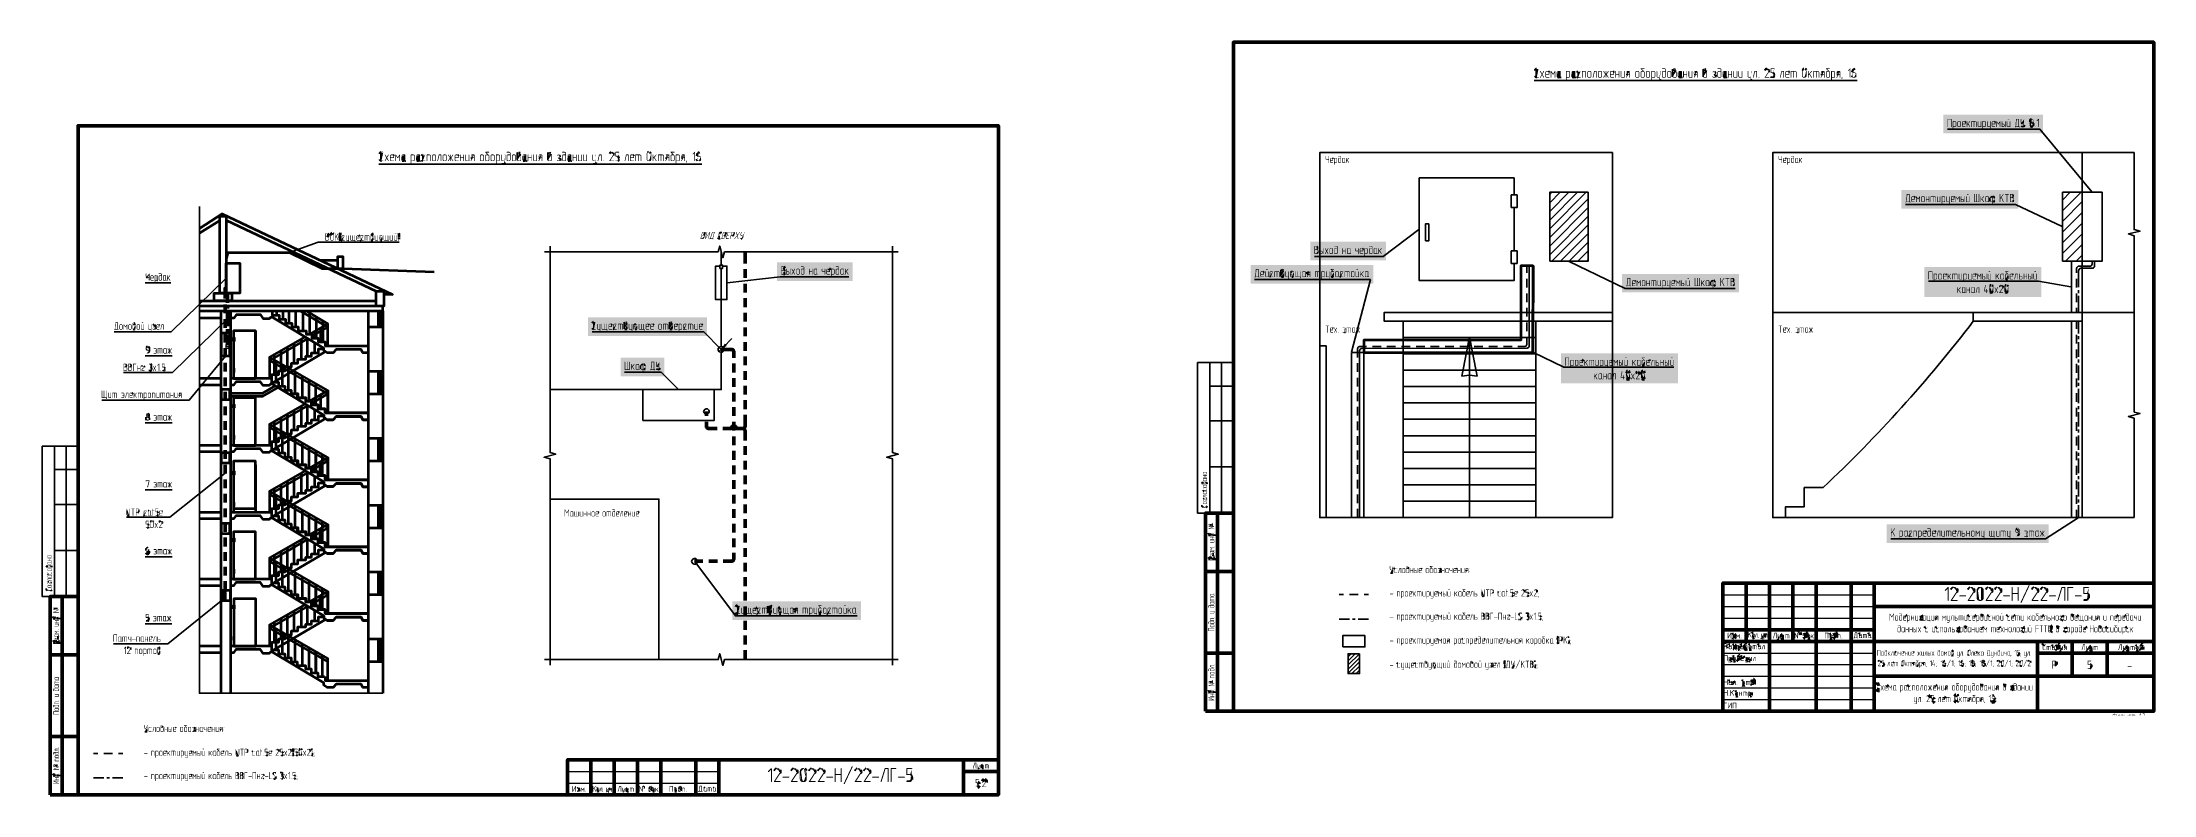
# Model space of a CAD drawing. Header units: millimetres. Extents: x -211 to 10565, y -2293 to 2244.
# Drawn here: x 4534 to 5440, y -26 to 297 of the extents above; entities that cross this region are included whole.
import ezdxf

# ---------------------------------------------------------------- set-up
doc = ezdxf.new("R2010")
doc.units = ezdxf.units.MM
doc.layers.add('PDF _Геометрия', color=7, linetype='Continuous')
doc.layers.add('PDF _Сплошная заливка', color=7, linetype='Continuous')

msp = doc.modelspace()

# ---------------------------------------------------------------- hatches: boundary and pattern name
at = {"layer": 'PDF _Сплошная заливка', "transparency": 33554559}
h = msp.add_hatch(color=256, dxfattribs=at)
h.paths.add_polyline_path([(5176.07, 285.74), (5175.35, 285.74), (5175.23, 285.72)], flags=0)
h.paths.add_polyline_path([(5174.49, 284.87), (5174.49, 282.59), (5174.51, 282.48)], flags=0)
h.paths.add_polyline_path([(5175.35, 281.74), (5176.07, 281.74), (5176.18, 281.78), (5176.2, 281.89), (5176.16, 281.98), (5176.07, 282.02), (5175.35, 282.02), (5175.25, 282.04), (5175.14, 282.06), (5175.04, 282.12), (5174.95, 282.19), (5174.89, 282.27), (5174.82, 282.38), (5174.78, 282.48), (5174.78, 285), (5174.82, 285.11), (5174.87, 285.19), (5174.95, 285.3), (5175.04, 285.36), (5175.14, 285.4), (5175.25, 285.45), (5176.07, 285.45), (5176.18, 285.49), (5176.2, 285.59), (5176.16, 285.7)], flags=0)
for points in [[(5176.92, 284.6), (5176.81, 284.56), (5176.77, 284.47), (5176.79, 284.39), (5177.47, 283.16), (5177.64, 282.89), (5178.23, 281.83), (5178.25, 281.78), (5178.34, 281.74), (5178.44, 281.78), (5178.49, 281.87), (5178.49, 281.95), (5177.81, 283.18), (5177.64, 283.46), (5177.05, 284.54), (5177.03, 284.56)], [(5177.47, 283.16), (5176.79, 281.95), (5176.77, 281.89), (5176.81, 281.78), (5176.92, 281.74), (5177, 281.76), (5177.05, 281.83), (5177.64, 282.89)], [(5178.34, 284.6), (5178.27, 284.58), (5178.23, 284.54), (5177.64, 283.46), (5177.81, 283.18), (5178.49, 284.39), (5178.49, 284.45), (5178.44, 284.56)], [(5179.16, 284.35), (5179.08, 284.13), (5179.06, 284.03), (5179.06, 282.31), (5179.1, 282.1), (5179.16, 282), (5179.23, 281.91), (5179.31, 281.85), (5179.42, 281.78), (5179.52, 281.76), (5179.63, 281.74), (5180.64, 281.74), (5180.75, 281.78), (5180.77, 281.89), (5180.73, 281.98), (5180.64, 282.02), (5179.63, 282.02), (5179.52, 282.04), (5179.44, 282.1), (5179.37, 282.21), (5179.35, 282.31), (5179.35, 283.03), (5180.67, 283.03), (5180.75, 283.08), (5180.77, 283.16), (5179.35, 283.31), (5179.35, 284.03), (5179.37, 284.13), (5179.44, 284.22), (5179.52, 284.28), (5179.63, 284.3), (5180.2, 284.3)], [(5181.49, 284.6), (5181.38, 284.56), (5181.34, 284.45), (5181.64, 283.99), (5182.23, 283.1), (5182.36, 283.44), (5181.62, 284.54), (5181.55, 284.58)], [(5181.34, 284.45), (5181.34, 281.87), (5181.38, 281.78), (5181.49, 281.74), (5181.6, 281.78), (5181.64, 281.89), (5181.64, 283.99)], [(5183.2, 284.6), (5183.18, 284.6), (5183.08, 284.54), (5182.36, 283.44), (5182.23, 283.1), (5182.25, 283.05), (5182.36, 283.01), (5182.38, 283.01), (5182.46, 283.1), (5183.06, 283.99), (5183.35, 284.45), (5183.35, 284.47), (5183.29, 284.56)], [(5183.35, 284.45), (5183.06, 283.99), (5183.06, 281.87), (5183.1, 281.78), (5183.2, 281.74), (5183.31, 281.78), (5183.35, 281.89)], [(5185.51, 284.6), (5184.5, 284.6), (5184.28, 284.56), (5184.18, 284.49), (5184.09, 284.41), (5184.03, 284.35), (5185.36, 284.3), (5185.36, 282.31), (5185.34, 282.21), (5185.28, 282.1), (5185.19, 282.04), (5185.07, 282.02), (5184.5, 282.02), (5185.83, 282.02), (5185.76, 282.06), (5185.7, 282.12), (5185.66, 282.21), (5185.64, 282.31), (5185.64, 284.47), (5185.6, 284.56)], [(5189.09, 284.6), (5188.05, 284.6), (5187.97, 284.56), (5187.92, 284.45), (5187.92, 280.75), (5187.99, 280.64), (5188.07, 280.6), (5188.18, 280.64), (5188.22, 280.75), (5188.22, 281.74), (5189.19, 281.74), (5189.3, 281.78), (5189.38, 281.83), (5189.49, 281.91), (5189.55, 282), (5188.22, 282.02), (5188.22, 284.3), (5189.09, 284.3), (5189.55, 284.35), (5189.4, 284.49), (5189.3, 284.56), (5189.19, 284.58)], [(5189.55, 284.35), (5189.09, 284.3), (5189.19, 284.28), (5189.28, 284.22), (5189.34, 284.13), (5189.36, 284.03), (5189.36, 282.31), (5189.34, 282.21), (5189.28, 282.12), (5189.19, 282.06), (5189.09, 282.02), (5188.22, 282.02), (5189.55, 282), (5189.64, 282.21), (5189.64, 284.13), (5189.59, 284.24)], [(5191.8, 284.6), (5190.78, 284.6), (5190.57, 284.56), (5190.46, 284.49), (5190.38, 284.41), (5190.31, 284.35), (5191.65, 284.3), (5191.65, 282.31), (5191.63, 282.21), (5191.56, 282.1), (5191.48, 282.04), (5191.35, 282.02), (5190.78, 282.02), (5192.11, 282.02), (5192.05, 282.06), (5191.99, 282.12), (5191.94, 282.21), (5191.92, 282.31), (5191.92, 284.47), (5191.88, 284.56)], [(5195.92, 284.6), (5194.91, 284.6), (5194.82, 284.56), (5194.78, 284.45), (5194.78, 281.87), (5194.82, 281.78), (5194.93, 281.74), (5195.03, 281.78), (5195.08, 281.89), (5195.08, 284.3), (5195.92, 284.3), (5196.41, 284.35), (5196.35, 284.43), (5196.26, 284.49), (5196.15, 284.56), (5196.05, 284.58)], [(5196.41, 284.35), (5195.92, 284.3), (5196.05, 284.28), (5196.13, 284.22), (5196.2, 284.13), (5196.22, 284.03), (5196.22, 281.87), (5196.26, 281.78), (5196.37, 281.74), (5196.45, 281.78), (5196.47, 281.78), (5196.49, 281.89), (5196.49, 284.13), (5196.45, 284.24)], [(5197.17, 284.35), (5197.09, 284.13), (5197.06, 284.03), (5197.06, 282.31), (5197.11, 282.1), (5197.17, 282), (5197.64, 282.02), (5197.53, 282.04), (5197.45, 282.1), (5197.38, 282.21), (5197.36, 282.31), (5197.36, 284.03), (5197.38, 284.13), (5197.45, 284.22), (5197.53, 284.28), (5197.64, 284.3), (5198.21, 284.3)], [(5198.21, 284.6), (5197.64, 284.6), (5197.42, 284.56), (5197.32, 284.49), (5197.17, 284.35), (5198.21, 284.3), (5198.33, 284.28), (5198.42, 284.22), (5198.48, 284.13), (5198.5, 284.03), (5198.5, 282.31), (5198.48, 282.21), (5198.42, 282.1), (5198.33, 282.04), (5198.21, 282.02), (5197.64, 282.02), (5197.17, 282), (5197.23, 281.91), (5197.32, 281.85), (5197.42, 281.78), (5197.53, 281.76), (5197.64, 281.74), (5198.33, 281.74), (5198.44, 281.78), (5198.52, 281.83), (5198.63, 281.91), (5198.69, 282), (5198.74, 282.08), (5198.78, 282.19), (5198.78, 284.13), (5198.69, 284.35), (5198.63, 284.43), (5198.55, 284.49), (5198.44, 284.56), (5198.33, 284.58)], [(5200.94, 284.6), (5200.07, 284.6), (5199.98, 284.58), (5199.94, 284.49), (5199.37, 281.91), (5199.35, 281.89), (5199.41, 281.78), (5199.5, 281.74), (5199.58, 281.76), (5199.65, 281.85), (5200.2, 284.3), (5200.79, 284.3), (5201.06, 284.45), (5201.06, 284.47), (5201.02, 284.56)], [(5201.06, 284.45), (5200.79, 284.3), (5200.79, 281.87), (5200.83, 281.78), (5200.94, 281.74), (5201.02, 281.78), (5201.04, 281.78), (5201.06, 281.89)], [(5201.74, 284.35), (5201.66, 284.13), (5201.64, 284.03), (5201.64, 282.31), (5201.68, 282.1), (5201.74, 282), (5202.21, 282.02), (5202.1, 282.04), (5202.02, 282.1), (5201.95, 282.21), (5201.93, 282.31), (5201.93, 284.03), (5201.95, 284.13), (5202.02, 284.22), (5202.1, 284.28), (5202.21, 284.3), (5202.78, 284.3)], [(5202.78, 284.6), (5202.21, 284.6), (5201.99, 284.56), (5201.89, 284.49), (5201.8, 284.41), (5201.74, 284.35), (5202.78, 284.3), (5202.9, 284.28), (5202.99, 284.22), (5203.05, 284.13), (5203.07, 284.03), (5203.07, 282.31), (5203.05, 282.21), (5202.99, 282.1), (5202.9, 282.04), (5202.78, 282.02), (5202.21, 282.02), (5201.74, 282), (5201.8, 281.91), (5201.89, 281.85), (5201.99, 281.78), (5202.1, 281.76), (5202.21, 281.74), (5202.9, 281.74), (5203.01, 281.78), (5203.1, 281.83), (5203.2, 281.91), (5203.26, 282), (5203.31, 282.08), (5203.35, 282.19), (5203.35, 284.13), (5203.26, 284.35), (5203.2, 284.43), (5203.12, 284.49), (5203.01, 284.56), (5202.9, 284.58)], [(5204.09, 284.6), (5204.07, 284.6), (5203.98, 284.54), (5203.94, 284.45), (5203.94, 284.41), (5203.96, 284.37), (5204.75, 283.16), (5205.21, 283.41), (5204.91, 283.44), (5204.2, 284.54), (5204.17, 284.56)], [(5204.75, 283.16), (5203.96, 281.98), (5203.94, 281.89), (5203.98, 281.78), (5204.09, 281.74), (5204.15, 281.76), (5204.2, 281.81), (5204.91, 282.91), (5205.21, 282.93)], [(5206.06, 284.6), (5205.99, 284.58), (5205.95, 284.54), (5205.21, 283.41), (5204.75, 283.16), (5205.21, 282.93), (5205.95, 281.81), (5205.97, 281.78), (5206.06, 281.74), (5206.16, 281.78), (5206.21, 281.89), (5206.21, 281.91), (5206.18, 281.98), (5205.38, 283.16), (5206.18, 284.37), (5206.21, 284.45), (5206.16, 284.56)], [(5205.06, 284.6), (5204.96, 284.54), (5204.91, 284.45), (5204.91, 283.44), (5205.21, 283.41), (5205.21, 284.45), (5205.17, 284.56)], [(5205.21, 282.93), (5204.91, 282.91), (5204.91, 281.87), (5204.96, 281.78), (5205.06, 281.74), (5205.17, 281.78), (5205.21, 281.89)], [(5206.88, 284.35), (5206.8, 284.13), (5206.78, 284.03), (5206.78, 282.31), (5206.82, 282.1), (5206.88, 282), (5206.95, 281.91), (5207.03, 281.85), (5207.14, 281.78), (5207.24, 281.76), (5207.35, 281.74), (5208.36, 281.74), (5208.47, 281.78), (5208.49, 281.89), (5208.45, 281.98), (5208.36, 282.02), (5207.35, 282.02), (5207.24, 282.04), (5207.16, 282.1), (5207.09, 282.21), (5207.07, 282.31), (5207.07, 283.03), (5208.39, 283.03), (5208.47, 283.08), (5208.49, 283.16), (5207.07, 283.31), (5207.07, 284.03), (5207.09, 284.13), (5207.16, 284.22), (5207.24, 284.28), (5207.35, 284.3), (5207.92, 284.3)], [(5209.21, 284.6), (5209.1, 284.54), (5209.06, 284.45), (5209.06, 281.87), (5209.1, 281.78), (5209.21, 281.74), (5209.32, 281.78), (5209.36, 281.89), (5209.36, 283.03), (5210.5, 283.03), (5209.36, 283.31), (5209.36, 284.45), (5209.32, 284.56)], [(5210.65, 284.6), (5210.54, 284.54), (5210.5, 284.45), (5210.5, 283.31), (5209.36, 283.31), (5210.5, 283.03), (5210.5, 281.87), (5210.54, 281.78), (5210.65, 281.74), (5210.73, 281.78), (5210.76, 281.78), (5210.78, 281.89), (5210.78, 284.45), (5210.73, 284.56)], [(5211.5, 284.6), (5211.39, 284.54), (5211.35, 284.45), (5211.35, 282.31), (5211.39, 282.1), (5211.45, 282), (5211.92, 282.02), (5211.81, 282.04), (5211.73, 282.1), (5211.67, 282.21), (5211.64, 282.31), (5211.64, 284.45), (5211.6, 284.56)], [(5212.93, 284.6), (5212.83, 284.54), (5212.79, 284.45), (5212.79, 282.02), (5211.92, 282.02), (5211.45, 282), (5211.52, 281.91), (5211.6, 281.85), (5211.71, 281.78), (5211.81, 281.76), (5211.92, 281.74), (5212.96, 281.74), (5213.04, 281.78), (5213.06, 281.89), (5213.06, 284.45), (5213.02, 284.56)], [(5214.25, 283.03), (5213.65, 281.95), (5213.63, 281.89), (5213.68, 281.78), (5213.78, 281.74), (5213.87, 281.76), (5213.91, 281.83), (5214.59, 283.03), (5215.07, 283.03)], [(5217.74, 284.35), (5217.65, 284.13), (5217.63, 284.03), (5217.63, 282.31), (5217.67, 282.1), (5217.74, 282), (5218.2, 282.02), (5218.1, 282.04), (5218.01, 282.1), (5217.95, 282.21), (5217.93, 282.31), (5217.93, 284.03), (5217.95, 284.13), (5218.01, 284.22), (5218.1, 284.28), (5218.2, 284.3), (5218.78, 284.3)], [(5218.78, 284.6), (5218.2, 284.6), (5217.99, 284.56), (5217.89, 284.49), (5217.74, 284.35), (5218.78, 284.3), (5218.9, 284.28), (5218.99, 284.22), (5219.05, 284.13), (5219.07, 284.03), (5219.07, 282.31), (5219.05, 282.21), (5218.99, 282.1), (5218.9, 282.04), (5218.78, 282.02), (5218.2, 282.02), (5217.74, 282), (5217.8, 281.91), (5217.89, 281.85), (5217.99, 281.78), (5218.1, 281.76), (5218.2, 281.74), (5218.9, 281.74), (5219.01, 281.78), (5219.09, 281.83), (5219.2, 281.91), (5219.26, 282), (5219.3, 282.08), (5219.35, 282.19), (5219.35, 284.13), (5219.26, 284.35), (5219.2, 284.43), (5219.11, 284.49), (5219.01, 284.56), (5218.9, 284.58)], [(5221.5, 285.74), (5220.07, 285.74), (5219.96, 285.7), (5219.92, 285.62), (5219.92, 285.55), (5219.98, 285.49), (5220.89, 284.6), (5220.51, 284.6), (5220.38, 284.58), (5220.28, 284.56), (5220.17, 284.49), (5220.09, 284.43), (5220.02, 284.35), (5219.96, 284.24), (5219.92, 284.03), (5219.92, 282.31), (5219.96, 282.1), (5220.02, 282), (5220.51, 282.02), (5220.38, 282.04), (5220.3, 282.1), (5220.24, 282.21), (5220.21, 282.31), (5220.21, 284.03), (5220.24, 284.13), (5220.3, 284.22), (5220.38, 284.28), (5220.51, 284.3), (5221.06, 284.3), (5221.55, 284.32), (5221.48, 284.43), (5221.46, 284.43), (5220.43, 285.45), (5221.5, 285.45), (5221.61, 285.49), (5221.63, 285.59), (5221.59, 285.7)], [(5221.55, 284.32), (5221.06, 284.3), (5221.19, 284.28), (5221.27, 284.22), (5221.34, 284.13), (5221.36, 284.03), (5221.36, 282.31), (5221.34, 282.21), (5221.27, 282.12), (5221.27, 282.1), (5221.17, 282.04), (5221.06, 282.02), (5220.51, 282.02), (5220.02, 282), (5220.09, 281.91), (5220.17, 281.85), (5220.28, 281.78), (5220.38, 281.76), (5220.51, 281.74), (5221.06, 281.74), (5221.19, 281.76), (5221.29, 281.78), (5221.4, 281.83), (5221.48, 281.91), (5221.55, 282), (5221.59, 282.08), (5221.63, 282.21), (5221.63, 284.11), (5221.61, 284.24)], [(5222.31, 284.35), (5222.22, 284.13), (5222.2, 284.03), (5222.2, 282.31), (5222.25, 282.1), (5222.31, 282), (5222.77, 282.02), (5222.67, 282.04), (5222.58, 282.1), (5222.52, 282.21), (5222.5, 282.31), (5222.5, 284.03), (5222.52, 284.13), (5222.58, 284.22), (5222.67, 284.28), (5222.77, 284.3), (5223.35, 284.3)], [(5223.35, 284.6), (5222.77, 284.6), (5222.56, 284.56), (5222.46, 284.49), (5222.37, 284.41), (5222.31, 284.35), (5223.35, 284.3), (5223.47, 284.28), (5223.56, 284.22), (5223.62, 284.13), (5223.64, 284.03), (5223.64, 282.31), (5223.62, 282.21), (5223.56, 282.1), (5223.47, 282.04), (5223.35, 282.02), (5222.77, 282.02), (5222.31, 282), (5222.37, 281.91), (5222.46, 281.85), (5222.56, 281.78), (5222.67, 281.76), (5222.77, 281.74), (5223.47, 281.74), (5223.58, 281.78), (5223.66, 281.83), (5223.77, 281.91), (5223.83, 282), (5223.87, 282.08), (5223.92, 282.19), (5223.92, 284.13), (5223.83, 284.35), (5223.77, 284.43), (5223.68, 284.49), (5223.58, 284.56), (5223.47, 284.58)], [(5225.65, 284.6), (5224.62, 284.6), (5224.53, 284.56), (5224.49, 284.45), (5224.49, 280.75), (5224.55, 280.64), (5224.64, 280.6), (5224.74, 280.64), (5224.78, 280.75), (5224.78, 281.74), (5225.76, 281.74), (5225.86, 281.78), (5225.95, 281.83), (5226.05, 281.91), (5226.12, 282), (5224.78, 282.02), (5224.78, 284.3), (5225.65, 284.3), (5226.12, 284.35), (5226.03, 284.43), (5225.97, 284.49), (5225.86, 284.56), (5225.76, 284.58)], [(5226.12, 284.35), (5225.65, 284.3), (5225.76, 284.28), (5225.84, 284.22), (5225.91, 284.13), (5225.93, 284.03), (5225.93, 282.31), (5225.91, 282.21), (5225.84, 282.12), (5225.76, 282.06), (5225.65, 282.02), (5224.78, 282.02), (5226.12, 282), (5226.2, 282.21), (5226.2, 284.13), (5226.16, 284.24)], [(5226.92, 284.6), (5226.82, 284.54), (5226.77, 284.45), (5226.77, 282.31), (5226.82, 282.1), (5226.88, 282), (5227.37, 282.02), (5227.26, 282.04), (5227.15, 282.1), (5227.09, 282.21), (5227.07, 282.31), (5227.07, 284.45), (5227.03, 284.56)], [(5230.2, 285.74), (5229.21, 285.74), (5229.1, 285.68), (5229.06, 285.59), (5229.1, 285.49), (5229.21, 285.45), (5230.2, 285.45), (5230.33, 285.42), (5230.41, 285.36), (5230.48, 285.28), (5230.5, 285.17), (5230.5, 284.6), (5229.65, 284.6), (5229.52, 284.58), (5229.42, 284.56), (5229.31, 284.49), (5229.23, 284.43), (5229.16, 284.35), (5230.5, 284.3), (5230.5, 282.31), (5230.48, 282.21), (5230.41, 282.12), (5230.41, 282.1), (5230.31, 282.04), (5230.2, 282.02), (5229.65, 282.02), (5229.16, 282), (5229.23, 281.91), (5229.31, 281.85), (5229.42, 281.78), (5229.52, 281.76), (5229.65, 281.74), (5230.2, 281.74), (5230.33, 281.76), (5230.43, 281.78), (5230.54, 281.83), (5230.62, 281.91), (5230.69, 282), (5230.73, 282.08), (5230.77, 282.19), (5230.77, 285.28), (5230.73, 285.38), (5230.69, 285.47), (5230.6, 285.57), (5230.43, 285.7), (5230.33, 285.72)], [(5229.16, 284.35), (5229.1, 284.24), (5229.06, 284.03), (5229.06, 282.31), (5229.1, 282.1), (5229.16, 282), (5229.65, 282.02), (5229.52, 282.04), (5229.44, 282.1), (5229.38, 282.21), (5229.36, 282.31), (5229.36, 284.03), (5229.38, 284.13), (5229.44, 284.22), (5229.52, 284.28), (5229.65, 284.3), (5230.5, 284.3)], [(5231.45, 284.35), (5231.37, 284.13), (5231.34, 284.03), (5231.34, 282.31), (5231.39, 282.1), (5231.45, 282), (5231.92, 282.02), (5231.81, 282.04), (5231.73, 282.1), (5231.66, 282.21), (5231.64, 282.31), (5231.64, 284.03), (5231.66, 284.13), (5231.73, 284.22), (5231.81, 284.28), (5231.92, 284.3), (5232.49, 284.3)], [(5232.49, 284.6), (5231.92, 284.6), (5231.7, 284.56), (5231.6, 284.49), (5231.45, 284.35), (5232.49, 284.3), (5232.61, 284.28), (5232.7, 284.22), (5232.76, 284.13), (5232.78, 284.03), (5232.78, 282.31), (5232.76, 282.21), (5232.7, 282.1), (5232.61, 282.04), (5232.49, 282.02), (5231.92, 282.02), (5231.45, 282), (5231.51, 281.91), (5231.6, 281.85), (5231.7, 281.78), (5231.81, 281.76), (5231.92, 281.74), (5232.61, 281.74), (5232.72, 281.78), (5232.8, 281.83), (5232.91, 281.91), (5232.97, 282), (5233.02, 282.08), (5233.06, 282.19), (5233.06, 284.13), (5232.97, 284.35), (5232.91, 284.43), (5232.83, 284.49), (5232.72, 284.56), (5232.61, 284.58)], [(5235.26, 284.35), (5234.77, 284.3), (5234.9, 284.28), (5234.98, 284.22), (5235.05, 284.13), (5235.07, 284.03), (5235.07, 282.31), (5235.05, 282.21), (5234.98, 282.12), (5234.98, 282.1), (5234.88, 282.04), (5234.77, 282.02), (5234.22, 282.02), (5233.74, 282), (5233.8, 281.91), (5233.88, 281.85), (5233.99, 281.78), (5234.1, 281.76), (5234.22, 281.74), (5234.77, 281.74), (5234.9, 281.76), (5235.01, 281.78), (5235.11, 281.83), (5235.2, 281.91), (5235.26, 282), (5235.3, 282.08), (5235.34, 282.19), (5235.34, 284.13), (5235.3, 284.24)], [(5237.5, 284.6), (5236.49, 284.6), (5236.27, 284.56), (5236.17, 284.49), (5236.08, 284.41), (5236.02, 284.35), (5237.35, 284.3), (5237.35, 282.31), (5237.33, 282.21), (5237.27, 282.1), (5237.18, 282.04), (5237.06, 282.02), (5236.49, 282.02), (5237.82, 282.02), (5237.76, 282.06), (5237.69, 282.12), (5237.65, 282.21), (5237.63, 282.31), (5237.63, 284.47), (5237.59, 284.56)], [(5238.35, 284.6), (5238.24, 284.54), (5238.2, 284.45), (5238.2, 281.87), (5238.24, 281.78), (5238.35, 281.74), (5238.45, 281.78), (5238.5, 281.89), (5238.5, 283.03), (5239.64, 283.03), (5238.5, 283.31), (5238.5, 284.45), (5238.45, 284.56)], [(5239.79, 284.6), (5239.68, 284.54), (5239.64, 284.45), (5239.64, 283.31), (5238.5, 283.31), (5239.64, 283.03), (5239.64, 281.87), (5239.68, 281.78), (5239.79, 281.74), (5239.87, 281.78), (5239.89, 281.78), (5239.91, 281.89), (5239.91, 284.45), (5239.87, 284.56)], [(5240.63, 284.6), (5240.53, 284.54), (5240.49, 284.45), (5240.49, 282.31), (5240.53, 282.1), (5240.59, 282), (5241.06, 282.02), (5240.95, 282.04), (5240.87, 282.1), (5240.8, 282.21), (5240.78, 282.31), (5240.78, 284.45), (5240.74, 284.56)], [(5242.07, 284.6), (5241.97, 284.54), (5241.92, 284.45), (5241.92, 282.02), (5241.06, 282.02), (5240.59, 282), (5240.65, 281.91), (5240.74, 281.85), (5240.85, 281.78), (5240.95, 281.76), (5241.06, 281.74), (5242.09, 281.74), (5242.18, 281.78), (5242.2, 281.89), (5242.2, 284.45), (5242.16, 284.56)], [(5243.38, 283.03), (5242.79, 281.95), (5242.77, 281.89), (5242.81, 281.78), (5242.92, 281.74), (5243, 281.76), (5243.05, 281.83), (5243.72, 283.03), (5244.21, 283.03)], [(5248.4, 284.35), (5247.91, 284.3), (5248.04, 284.28), (5248.12, 284.22), (5248.19, 284.13), (5248.21, 284.03), (5248.21, 282.31), (5248.19, 282.21), (5248.12, 282.12), (5248.12, 282.1), (5248.02, 282.04), (5247.91, 282.02), (5247.36, 282.02), (5246.88, 282), (5246.94, 281.91), (5247.02, 281.85), (5247.13, 281.78), (5247.24, 281.76), (5247.36, 281.74), (5247.91, 281.74), (5248.04, 281.76), (5248.15, 281.78), (5248.25, 281.83), (5248.34, 281.91), (5248.4, 282), (5248.44, 282.08), (5248.48, 282.19), (5248.48, 284.13), (5248.44, 284.24)], [(5250.9, 282.31), (5250.79, 282.27), (5250.75, 282.19), (5250.75, 282.14), (5250.77, 282.1), (5250.83, 282), (5251.3, 282.02), (5251.24, 282.04), (5251.13, 282.08), (5251.09, 282.14), (5251.02, 282.23), (5250.98, 282.29)], [(5250.94, 284.3), (5250.9, 284.2), (5250.9, 284.15), (5250.94, 284.05), (5251.04, 284.01), (5251.11, 284.03), (5251.17, 284.11), (5251.19, 284.18), (5251.28, 284.26), (5251.32, 284.28), (5251.45, 284.3), (5251.72, 284.3)], [(5254.03, 285.74), (5253.03, 285.74), (5252.93, 285.68), (5252.89, 285.59), (5252.93, 285.49), (5253.03, 285.45), (5254.03, 285.45), (5254.16, 285.42), (5254.24, 285.36), (5254.3, 285.28), (5254.32, 285.17), (5254.32, 284.6), (5253.48, 284.6), (5253.35, 284.58), (5253.25, 284.56), (5253.14, 284.49), (5253.05, 284.43), (5252.99, 284.35), (5254.32, 284.3), (5254.32, 282.31), (5254.3, 282.21), (5254.24, 282.12), (5254.24, 282.1), (5254.13, 282.04), (5254.03, 282.02), (5253.48, 282.02), (5252.99, 282), (5253.05, 281.91), (5253.14, 281.85), (5253.25, 281.78), (5253.35, 281.76), (5253.48, 281.74), (5254.03, 281.74), (5254.16, 281.76), (5254.26, 281.78), (5254.37, 281.83), (5254.45, 281.91), (5254.52, 282), (5254.56, 282.08), (5254.6, 282.19), (5254.6, 285.28), (5254.56, 285.38), (5254.52, 285.47), (5254.43, 285.57), (5254.26, 285.7), (5254.16, 285.72)], [(5252.99, 284.35), (5252.93, 284.24), (5252.89, 284.03), (5252.89, 282.31), (5252.93, 282.1), (5252.99, 282), (5253.48, 282.02), (5253.35, 282.04), (5253.27, 282.1), (5253.2, 282.21), (5253.18, 282.31), (5253.18, 284.03), (5253.2, 284.13), (5253.27, 284.22), (5253.35, 284.28), (5253.48, 284.3), (5254.32, 284.3)], [(5256.74, 284.6), (5255.72, 284.6), (5255.51, 284.56), (5255.4, 284.49), (5255.26, 284.35), (5256.59, 284.3), (5256.59, 282.31), (5256.57, 282.21), (5256.5, 282.1), (5256.42, 282.04), (5256.29, 282.02), (5255.72, 282.02), (5257.05, 282.02), (5256.99, 282.06), (5256.93, 282.12), (5256.88, 282.21), (5256.86, 282.31), (5256.86, 284.47), (5256.82, 284.56)], [(5257.56, 284.6), (5257.46, 284.54), (5257.41, 284.45), (5257.41, 281.87), (5257.46, 281.78), (5257.56, 281.74), (5257.67, 281.78), (5257.71, 281.89), (5257.71, 283.03), (5258.85, 283.03), (5257.71, 283.31), (5257.71, 284.45), (5257.67, 284.56)], [(5259, 284.6), (5258.9, 284.54), (5258.85, 284.45), (5258.85, 283.31), (5257.71, 283.31), (5258.85, 283.03), (5258.85, 281.87), (5258.9, 281.78), (5259, 281.74), (5259.09, 281.78), (5259.11, 281.78), (5259.13, 281.89), (5259.13, 284.45), (5259.09, 284.56)], [(5259.83, 284.6), (5259.72, 284.54), (5259.68, 284.45), (5259.68, 282.31), (5259.72, 282.1), (5259.78, 282), (5260.25, 282.02), (5260.14, 282.04), (5260.06, 282.1), (5260, 282.21), (5259.97, 282.31), (5259.97, 284.45), (5259.93, 284.56)], [(5261.27, 284.6), (5261.16, 284.54), (5261.12, 284.45), (5261.12, 282.02), (5260.25, 282.02), (5259.78, 282), (5259.85, 281.91), (5259.93, 281.85), (5260.04, 281.78), (5260.14, 281.76), (5260.25, 281.74), (5261.29, 281.74), (5261.37, 281.78), (5261.39, 281.89), (5261.39, 284.45), (5261.35, 284.56)], [(5262.09, 284.6), (5261.98, 284.54), (5261.94, 284.45), (5261.94, 282.31), (5261.98, 282.1), (5262.05, 282), (5262.51, 282.02), (5262.41, 282.04), (5262.32, 282.1), (5262.26, 282.21), (5262.24, 282.31), (5262.24, 284.45), (5262.2, 284.56)], [(5263.53, 284.6), (5263.42, 284.54), (5263.38, 284.45), (5263.38, 282.02), (5262.51, 282.02), (5262.05, 282), (5262.11, 281.91), (5262.2, 281.85), (5262.3, 281.78), (5262.41, 281.76), (5262.51, 281.74), (5263.55, 281.74), (5263.64, 281.78), (5263.66, 281.89), (5263.66, 284.45), (5263.61, 284.56)], [(5266.05, 284.6), (5265.94, 284.54), (5265.9, 284.45), (5265.9, 282.31), (5265.94, 282.1), (5266.01, 282), (5266.49, 282.02), (5266.39, 282.04), (5266.28, 282.1), (5266.22, 282.21), (5266.2, 282.31), (5266.2, 284.45), (5266.15, 284.56)], [(5269.75, 284.6), (5268.88, 284.6), (5268.8, 284.58), (5268.76, 284.49), (5268.18, 281.91), (5268.16, 281.89), (5268.23, 281.78), (5268.31, 281.74), (5268.4, 281.76), (5268.46, 281.85), (5269.01, 284.3), (5269.6, 284.3), (5269.88, 284.45), (5269.88, 284.47), (5269.84, 284.56)], [(5269.88, 284.45), (5269.6, 284.3), (5269.6, 281.87), (5269.64, 281.78), (5269.75, 281.74), (5269.84, 281.78), (5269.86, 281.78), (5269.88, 281.89)], [(5270.75, 282.02), (5270.85, 281.98), (5270.89, 281.89), (5270.85, 281.78), (5270.77, 281.74), (5270.75, 281.74), (5270.64, 281.78), (5270.6, 281.89), (5270.64, 281.98)], [(5281.33, 284.6), (5280.46, 284.6), (5280.37, 284.58), (5280.33, 284.49), (5279.76, 281.91), (5279.74, 281.89), (5279.8, 281.78), (5279.89, 281.74), (5279.97, 281.76), (5280.03, 281.85), (5280.58, 284.3), (5281.18, 284.3), (5281.45, 284.45), (5281.45, 284.47), (5281.41, 284.56)], [(5281.45, 284.45), (5281.18, 284.3), (5281.18, 281.87), (5281.22, 281.78), (5281.33, 281.74), (5281.41, 281.78), (5281.43, 281.78), (5281.45, 281.89)], [(5282.13, 284.35), (5282.04, 284.13), (5282.02, 284.03), (5282.02, 282.31), (5282.07, 282.1), (5282.13, 282), (5282.19, 281.91), (5282.28, 281.85), (5282.38, 281.78), (5282.49, 281.76), (5282.59, 281.74), (5283.61, 281.74), (5283.72, 281.78), (5283.74, 281.89), (5283.7, 281.98), (5283.61, 282.02), (5282.59, 282.02), (5282.49, 282.04), (5282.4, 282.1), (5282.34, 282.21), (5282.32, 282.31), (5282.32, 283.03), (5283.63, 283.03), (5283.72, 283.08), (5283.74, 283.16), (5282.32, 283.31), (5282.32, 284.03), (5282.34, 284.13), (5282.4, 284.22), (5282.49, 284.28), (5282.59, 284.3), (5283.17, 284.3)], [(5286.32, 284.6), (5284.44, 284.6), (5284.35, 284.56), (5284.31, 284.45), (5284.31, 281.87), (5284.35, 281.78), (5284.46, 281.74), (5284.56, 281.78), (5284.61, 281.89), (5284.61, 284.3), (5286.32, 284.3), (5286.78, 284.35), (5286.72, 284.43), (5286.64, 284.49), (5286.53, 284.56), (5286.42, 284.58)], [(5285.75, 284.3), (5285.45, 284.3), (5285.45, 281.87), (5285.49, 281.78), (5285.6, 281.74), (5285.71, 281.78), (5285.75, 281.89)], [(5286.78, 284.35), (5286.32, 284.3), (5286.42, 284.28), (5286.51, 284.22), (5286.57, 284.13), (5286.59, 284.03), (5286.59, 281.87), (5286.64, 281.78), (5286.74, 281.74), (5286.85, 281.78), (5286.89, 281.89), (5286.89, 284.03), (5286.85, 284.24)], [(5291.91, 284.6), (5291.82, 284.54), (5291.78, 284.45), (5291.78, 281.87), (5291.82, 281.78), (5291.91, 281.74), (5292.01, 281.78), (5292.05, 281.89), (5292.05, 282.82), (5292.37, 283.16), (5292.05, 283.25), (5292.05, 284.45), (5292.01, 284.56)], [(5293.34, 284.6), (5293.24, 284.54), (5292.05, 283.25), (5292.37, 283.16), (5293.22, 281.81), (5293.26, 281.76), (5293.32, 281.74), (5293.43, 281.78), (5293.47, 281.89), (5293.45, 281.95), (5292.56, 283.37), (5293.45, 284.35), (5293.49, 284.45), (5293.45, 284.56)], [(5296.05, 284.6), (5294.17, 284.6), (5294.09, 284.56), (5294.04, 284.45), (5294.04, 281.87), (5294.09, 281.78), (5294.19, 281.74), (5294.3, 281.78), (5294.34, 281.89), (5294.34, 284.3), (5296.05, 284.3), (5296.52, 284.35), (5296.45, 284.43), (5296.37, 284.49), (5296.26, 284.56), (5296.16, 284.58)], [(5295.48, 284.3), (5295.19, 284.3), (5295.19, 281.87), (5295.23, 281.78), (5295.33, 281.74), (5295.44, 281.78), (5295.48, 281.89)], [(5296.52, 284.35), (5296.05, 284.3), (5296.16, 284.28), (5296.24, 284.22), (5296.31, 284.13), (5296.33, 284.03), (5296.33, 281.87), (5296.37, 281.78), (5296.48, 281.74), (5296.58, 281.78), (5296.62, 281.89), (5296.62, 284.03), (5296.58, 284.24)], [(5297.81, 283.03), (5297.22, 281.95), (5297.2, 281.89), (5297.24, 281.78), (5297.34, 281.74), (5297.43, 281.76), (5297.47, 281.83), (5298.15, 283.03), (5298.63, 283.03)], [(5301.05, 285.74), (5299.61, 285.74), (5299.5, 285.7), (5299.46, 285.62), (5299.46, 285.55), (5299.52, 285.49), (5300.43, 284.6), (5300.05, 284.6), (5299.93, 284.58), (5299.82, 284.56), (5299.71, 284.49), (5299.63, 284.43), (5299.57, 284.35), (5299.5, 284.24), (5299.46, 284.03), (5299.46, 282.31), (5299.5, 282.1), (5299.57, 282), (5300.05, 282.02), (5299.93, 282.04), (5299.84, 282.1), (5299.78, 282.21), (5299.76, 282.31), (5299.76, 284.03), (5299.78, 284.13), (5299.84, 284.22), (5299.93, 284.28), (5300.05, 284.3), (5300.6, 284.3), (5301.09, 284.32), (5301.03, 284.43), (5301, 284.43), (5299.97, 285.45), (5301.05, 285.45), (5301.15, 285.49), (5301.17, 285.59), (5301.13, 285.7)], [(5301.09, 284.32), (5300.6, 284.3), (5300.73, 284.28), (5300.81, 284.22), (5300.88, 284.13), (5300.9, 284.03), (5300.9, 282.31), (5300.88, 282.21), (5300.81, 282.12), (5300.81, 282.1), (5300.71, 282.04), (5300.6, 282.02), (5300.05, 282.02), (5299.57, 282), (5299.63, 281.91), (5299.71, 281.85), (5299.82, 281.78), (5299.93, 281.76), (5300.05, 281.74), (5300.6, 281.74), (5300.73, 281.76), (5300.84, 281.78), (5300.94, 281.83), (5301.03, 281.91), (5301.09, 282), (5301.13, 282.08), (5301.17, 282.21), (5301.17, 284.11), (5301.15, 284.24)], [(5302.89, 284.6), (5301.85, 284.6), (5301.77, 284.56), (5301.72, 284.45), (5301.72, 280.75), (5301.79, 280.64), (5301.87, 280.6), (5301.98, 280.64), (5302.02, 280.75), (5302.02, 281.74), (5302.99, 281.74), (5303.1, 281.78), (5303.18, 281.83), (5303.29, 281.91), (5303.35, 282), (5302.02, 282.02), (5302.02, 284.3), (5302.89, 284.3), (5303.35, 284.35), (5303.21, 284.49), (5303.1, 284.56), (5302.99, 284.58)], [(5303.35, 284.35), (5302.89, 284.3), (5302.99, 284.28), (5303.08, 284.22), (5303.14, 284.13), (5303.16, 284.03), (5303.16, 282.31), (5303.14, 282.21), (5303.08, 282.12), (5302.99, 282.06), (5302.89, 282.02), (5302.02, 282.02), (5303.35, 282), (5303.44, 282.21), (5303.44, 284.13), (5303.4, 284.24)], [(5304.6, 283.03), (5304.01, 281.95), (5303.99, 281.89), (5304.03, 281.78), (5304.14, 281.74), (5304.22, 281.76), (5304.26, 281.83), (5304.94, 283.03), (5305.43, 283.03)], [(5306.59, 281.83), (5306.59, 281.87), (5306.55, 281.95), (5306.44, 282), (5306.36, 281.98), (5306.29, 281.89), (5306.17, 281.32), (5306.15, 281.28), (5306.19, 281.19), (5306.29, 281.15), (5306.38, 281.17), (5306.44, 281.26)], [(5309.89, 285.74), (5309.79, 285.7), (5308.94, 284.83), (5308.9, 284.75), (5308.94, 284.64), (5309.02, 284.6), (5309.13, 284.64), (5309.74, 285.26), (5310.02, 285.59), (5309.98, 285.7)], [(5310.02, 285.59), (5309.74, 285.26), (5309.74, 281.87), (5309.79, 281.78), (5309.89, 281.74), (5309.98, 281.78), (5310, 281.78), (5310.02, 281.89)], [(5353.29, 264.09), (5351.79, 264.09), (5351.7, 264.05), (5351.68, 263.97), (5351.68, 260.73), (5351.73, 260.62), (5351.81, 260.6), (5351.9, 260.62), (5351.9, 260.65), (5351.94, 260.73), (5351.94, 263.84), (5353.16, 263.84), (5353.42, 263.97), (5353.42, 263.99), (5353.4, 264.07)], [(5353.42, 263.97), (5353.16, 263.84), (5353.16, 260.73), (5353.21, 260.62), (5353.29, 260.6), (5353.4, 260.62), (5353.4, 260.65), (5353.42, 260.73)], [(5354.92, 263.1), (5354.03, 263.1), (5353.95, 263.06), (5353.93, 262.97), (5353.93, 259.74), (5353.97, 259.65), (5354.05, 259.61), (5354.14, 259.65), (5354.18, 259.74), (5354.18, 260.6), (5355.03, 260.6), (5355.2, 260.69), (5355.28, 260.75), (5355.32, 260.81), (5354.18, 260.86), (5354.18, 262.85), (5354.92, 262.85), (5355.32, 262.87), (5355.26, 262.95), (5355.2, 263.02), (5355.11, 263.06), (5355.03, 263.08)], [(5355.32, 262.87), (5354.92, 262.85), (5355.01, 262.83), (5355.09, 262.76), (5355.15, 262.7), (5355.18, 262.59), (5355.18, 261.11), (5355.15, 261.01), (5355.09, 260.92), (5355.01, 260.88), (5354.92, 260.86), (5354.18, 260.86), (5355.32, 260.81), (5355.39, 260.9), (5355.41, 261.01), (5355.41, 262.7), (5355.39, 262.78)], [(5356, 262.87), (5355.92, 262.7), (5355.92, 261.01), (5355.94, 260.92), (5356, 260.81), (5356.4, 260.86), (5356.32, 260.88), (5356.23, 260.92), (5356.17, 261.01), (5356.17, 262.7), (5356.23, 262.76), (5356.32, 262.83), (5356.4, 262.85), (5356.91, 262.85)], [(5356.91, 263.1), (5356.4, 263.1), (5356.3, 263.08), (5356.21, 263.06), (5356.13, 263.02), (5356.04, 262.93), (5356, 262.87), (5356.91, 262.85), (5356.99, 262.83), (5357.08, 262.76), (5357.14, 262.7), (5357.16, 262.59), (5357.16, 261.11), (5357.14, 261.01), (5357.08, 260.92), (5356.99, 260.88), (5356.91, 260.86), (5356.4, 260.86), (5356, 260.81), (5356.13, 260.69), (5356.3, 260.6), (5356.99, 260.6), (5357.1, 260.65), (5357.19, 260.69), (5357.27, 260.75), (5357.31, 260.81), (5357.38, 260.9), (5357.4, 261.01), (5357.4, 262.7), (5357.38, 262.78), (5357.33, 262.87), (5357.27, 262.95), (5357.19, 263.02), (5357.1, 263.06), (5357.02, 263.08)], [(5358.01, 262.87), (5357.93, 262.7), (5357.93, 261.01), (5357.95, 260.92), (5358.01, 260.81), (5358.14, 260.69), (5358.31, 260.6), (5359.3, 260.6), (5359.39, 260.65), (5359.41, 260.73), (5359.36, 260.81), (5359.28, 260.86), (5358.41, 260.86), (5358.33, 260.88), (5358.24, 260.92), (5358.18, 261.01), (5358.18, 261.72), (5359.32, 261.72), (5359.39, 261.77), (5359.41, 261.85), (5358.18, 261.98), (5358.18, 262.7), (5358.24, 262.76), (5358.33, 262.83), (5358.41, 262.85), (5358.92, 262.85)], [(5360.04, 263.1), (5359.96, 263.06), (5359.92, 262.97), (5359.92, 260.71), (5359.96, 260.62), (5360.04, 260.6), (5360.13, 260.62), (5360.13, 260.65), (5360.17, 260.73), (5360.17, 261.53), (5360.42, 261.83), (5360.17, 261.92), (5360.17, 262.97), (5360.13, 263.06)], [(5361.29, 263.1), (5361.27, 263.1), (5361.18, 263.06), (5360.17, 261.92), (5360.42, 261.83), (5361.18, 260.67), (5361.23, 260.62), (5361.27, 260.6), (5361.38, 260.65), (5361.4, 260.73), (5361.4, 260.79), (5360.61, 262.04), (5361.38, 262.89), (5361.42, 262.97), (5361.38, 263.06)], [(5363.66, 263.1), (5362.03, 263.1), (5361.95, 263.06), (5361.93, 262.97), (5361.93, 260.73), (5361.97, 260.62), (5362.05, 260.6), (5362.14, 260.62), (5362.14, 260.65), (5362.18, 260.73), (5362.18, 262.85), (5363.66, 262.85), (5364.08, 262.87), (5364.02, 262.95), (5363.94, 263.02), (5363.85, 263.06), (5363.77, 263.08)], [(5364.08, 262.87), (5363.66, 262.85), (5363.77, 262.83), (5363.83, 262.76), (5363.89, 262.7), (5363.91, 262.59), (5363.91, 260.73), (5363.96, 260.62), (5364.04, 260.6), (5364.13, 260.62), (5364.13, 260.65), (5364.17, 260.73), (5364.17, 262.59), (5364.15, 262.7), (5364.13, 262.78)], [(5364.78, 263.1), (5364.7, 263.06), (5364.66, 262.97), (5364.66, 261.01), (5364.68, 260.92), (5364.74, 260.81), (5365.14, 260.86), (5365.06, 260.88), (5364.97, 260.92), (5364.91, 261.01), (5364.91, 262.97), (5364.87, 263.06)], [(5366.01, 263.1), (5365.92, 263.06), (5365.9, 262.97), (5365.9, 260.86), (5365.14, 260.86), (5364.74, 260.81), (5364.87, 260.69), (5365.04, 260.6), (5366.05, 260.6), (5366.12, 260.65), (5366.14, 260.73), (5366.14, 262.97), (5366.09, 263.06)], [(5367.66, 263.1), (5366.77, 263.1), (5366.69, 263.06), (5366.67, 262.97), (5366.67, 259.74), (5366.71, 259.65), (5366.79, 259.61), (5366.88, 259.65), (5366.92, 259.74), (5366.92, 260.6), (5367.77, 260.6), (5367.93, 260.69), (5368.02, 260.75), (5368.06, 260.81), (5366.92, 260.86), (5366.92, 262.85), (5367.66, 262.85), (5368.06, 262.87), (5368, 262.95), (5367.93, 263.02), (5367.85, 263.06), (5367.77, 263.08)], [(5368.06, 262.87), (5367.66, 262.85), (5367.74, 262.83), (5367.83, 262.76), (5367.89, 262.7), (5367.91, 262.59), (5367.91, 261.11), (5367.89, 261.01), (5367.83, 260.92), (5367.74, 260.88), (5367.66, 260.86), (5366.92, 260.86), (5368.06, 260.81), (5368.13, 260.9), (5368.15, 261.01), (5368.15, 262.7), (5368.13, 262.78)], [(5368.78, 263.1), (5368.7, 263.06), (5368.65, 262.97), (5368.65, 261.01), (5368.68, 260.92), (5368.74, 260.84), (5369.14, 260.86), (5369.06, 260.88), (5368.97, 260.92), (5368.91, 261.01), (5368.91, 262.97), (5368.87, 263.06)], [(5370.01, 263.1), (5369.92, 263.06), (5369.9, 262.97), (5369.9, 260.86), (5369.14, 260.86), (5368.74, 260.84), (5368.8, 260.75), (5368.87, 260.69), (5368.95, 260.65), (5369.06, 260.6), (5369.9, 260.6), (5369.9, 260.12), (5369.88, 260.01), (5369.82, 259.93), (5369.75, 259.88), (5369.65, 259.86), (5368.89, 259.86), (5368.8, 259.82), (5368.78, 259.74), (5368.8, 259.65), (5368.91, 259.61), (5369.75, 259.61), (5369.84, 259.65), (5369.92, 259.69), (5370.01, 259.76), (5370.05, 259.82), (5370.11, 259.91), (5370.14, 260.01), (5370.14, 262.97), (5370.09, 263.06)], [(5370.75, 262.87), (5370.66, 262.7), (5370.66, 261.01), (5370.69, 260.92), (5370.75, 260.81), (5370.88, 260.69), (5371.05, 260.6), (5372.04, 260.6), (5372.12, 260.65), (5372.15, 260.73), (5372.1, 260.81), (5372.02, 260.86), (5371.15, 260.86), (5371.07, 260.88), (5370.98, 260.92), (5370.92, 261.01), (5370.92, 261.72), (5372.06, 261.72), (5372.12, 261.77), (5372.15, 261.85), (5370.92, 261.98), (5370.92, 262.7), (5370.98, 262.76), (5371.07, 262.83), (5371.15, 262.85), (5371.66, 262.85)], [(5372.78, 263.1), (5372.7, 263.06), (5372.65, 262.97), (5372.91, 262.55), (5373.42, 261.79), (5373.52, 262.08), (5372.89, 263.04), (5372.82, 263.08)], [(5372.65, 262.97), (5372.65, 260.73), (5372.7, 260.62), (5372.78, 260.6), (5372.87, 260.62), (5372.87, 260.65), (5372.91, 260.73), (5372.91, 262.55)], [(5374.26, 263.1), (5374.24, 263.1), (5374.16, 263.04), (5373.52, 262.08), (5373.42, 261.79), (5373.44, 261.75), (5373.52, 261.7), (5373.54, 261.7), (5373.63, 261.79), (5374.13, 262.55), (5374.39, 262.97), (5374.35, 263.06)], [(5374.39, 262.97), (5374.13, 262.55), (5374.13, 260.73), (5374.18, 260.62), (5374.26, 260.6), (5374.35, 260.62), (5374.37, 260.65), (5374.39, 260.73)], [(5375.02, 263.1), (5374.94, 263.06), (5374.9, 262.97), (5374.9, 260.71), (5374.94, 260.62), (5375.02, 260.6), (5375.74, 260.6), (5375.91, 260.69), (5376, 260.75), (5376.06, 260.81), (5375.15, 260.86), (5375.15, 261.72), (5375.64, 261.72), (5376.06, 261.75), (5376, 261.83), (5375.91, 261.89), (5375.83, 261.94), (5375.74, 261.96), (5375.64, 261.98), (5375.15, 261.98), (5375.15, 262.97), (5375.11, 263.06)], [(5376.5, 263.1), (5376.42, 263.06), (5376.38, 262.97), (5376.38, 260.71), (5376.42, 260.62), (5376.5, 260.6), (5376.59, 260.62), (5376.61, 260.65), (5376.63, 260.73), (5376.63, 262.97), (5376.59, 263.06)], [(5377.25, 263.1), (5377.16, 263.06), (5377.12, 262.97), (5377.12, 261.01), (5377.14, 260.92), (5377.2, 260.84), (5377.61, 260.86), (5377.52, 260.88), (5377.44, 260.92), (5377.37, 261.01), (5377.37, 262.97), (5377.33, 263.06)], [(5378.47, 263.1), (5378.39, 263.06), (5378.37, 262.97), (5378.37, 260.86), (5377.61, 260.86), (5377.2, 260.84), (5377.27, 260.75), (5377.33, 260.69), (5377.41, 260.65), (5377.52, 260.6), (5378.52, 260.6), (5378.58, 260.65), (5378.6, 260.73), (5378.6, 262.97), (5378.56, 263.06)], [(5378.11, 264.09), (5377.61, 264.09), (5377.52, 264.05), (5377.5, 263.97), (5377.52, 263.88), (5377.61, 263.84), (5378.11, 263.84), (5378.2, 263.88), (5378.24, 263.97), (5378.2, 264.05)], [(5382.35, 263.97), (5382.09, 263.84), (5382.09, 260.86), (5380.72, 260.86), (5380.63, 260.81), (5380.61, 260.73), (5380.61, 260.48), (5380.65, 260.39), (5380.74, 260.35), (5380.82, 260.39), (5380.86, 260.48), (5380.86, 260.6), (5382.35, 260.6), (5382.6, 260.73), (5382.6, 260.75), (5382.56, 260.84), (5382.47, 260.86), (5382.35, 260.86)], [(5382.22, 264.09), (5381.22, 264.09), (5381.16, 264.07), (5381.14, 264.05), (5381.1, 263.97), (5380.86, 260.86), (5381.12, 260.86), (5381.35, 263.84), (5382.09, 263.84), (5382.35, 263.97), (5382.35, 263.99), (5382.32, 264.07)], [(5383.21, 264.09), (5383.13, 264.05), (5383.09, 263.97), (5383.09, 262.68), (5383.13, 262.55), (5383.17, 262.49), (5383.3, 262.32), (5383.83, 262.34), (5383.72, 262.36), (5383.64, 262.38), (5383.55, 262.42), (5383.47, 262.49), (5383.42, 262.57), (5383.36, 262.66), (5383.34, 262.74), (5383.34, 263.97), (5383.3, 264.05)], [(5390.77, 264.09), (5390.68, 264.05), (5389.94, 263.31), (5389.9, 263.23), (5389.94, 263.12), (5390.03, 263.1), (5390.11, 263.12), (5390.64, 263.67), (5390.89, 263.97), (5390.85, 264.05)], [(5390.89, 263.97), (5390.64, 263.67), (5390.64, 260.71), (5390.68, 260.62), (5390.77, 260.6), (5390.85, 260.62), (5390.85, 260.65), (5390.89, 260.73)], [(5363.17, 262.85), (5362.92, 262.85), (5362.92, 260.73), (5362.96, 260.62), (5363.05, 260.6), (5363.13, 260.62), (5363.13, 260.65), (5363.17, 260.73)], [(5376.06, 261.75), (5375.64, 261.72), (5375.74, 261.7), (5375.81, 261.66), (5375.87, 261.58), (5375.89, 261.47), (5375.89, 261.11), (5375.87, 261.01), (5375.81, 260.92), (5375.74, 260.88), (5375.64, 260.86), (5375.15, 260.86), (5376.06, 260.81), (5376.1, 260.9), (5376.15, 261.11), (5376.15, 261.47), (5376.12, 261.58), (5376.1, 261.66)], [(5382.6, 260.73), (5382.35, 260.6), (5382.35, 260.48), (5382.39, 260.39), (5382.47, 260.35), (5382.56, 260.39), (5382.6, 260.48)], [(5389.29, 260.86), (5389.37, 260.81), (5389.41, 260.73), (5389.37, 260.65), (5389.29, 260.6), (5389.18, 260.65), (5389.16, 260.73), (5389.18, 260.81), (5389.26, 260.86)], [(4680.96, 248.81), (4680.85, 248.77), (4680.81, 248.68), (4680.83, 248.6), (4681.51, 247.37), (4681.68, 247.09), (4682.27, 246.04), (4682.29, 245.99), (4682.38, 245.95), (4682.48, 245.99), (4682.52, 246.08), (4682.52, 246.16), (4681.85, 247.39), (4681.68, 247.67), (4681.08, 248.74), (4681.06, 248.77)], [(4681.51, 247.37), (4680.83, 246.16), (4680.81, 246.1), (4680.85, 245.99), (4680.96, 245.95), (4681.04, 245.97), (4681.08, 246.04), (4681.68, 247.09)], [(4682.38, 248.81), (4682.31, 248.79), (4682.27, 248.74), (4681.68, 247.67), (4681.85, 247.39), (4682.52, 248.6), (4682.52, 248.66), (4682.48, 248.77)], [(4683.2, 248.55), (4683.12, 248.34), (4683.1, 248.24), (4683.1, 246.52), (4683.14, 246.31), (4683.2, 246.21), (4683.26, 246.12), (4683.35, 246.04), (4683.45, 245.99), (4683.56, 245.95), (4684.68, 245.95), (4684.79, 245.99), (4684.81, 246.1), (4684.77, 246.18), (4684.68, 246.23), (4683.67, 246.23), (4683.56, 246.25), (4683.48, 246.31), (4683.41, 246.42), (4683.39, 246.52), (4683.39, 247.24), (4684.7, 247.24), (4684.79, 247.28), (4684.81, 247.37), (4683.39, 247.52), (4683.39, 248.24), (4683.41, 248.34), (4683.48, 248.43), (4683.56, 248.49), (4683.67, 248.51), (4684.24, 248.51)], [(4685.53, 248.81), (4685.42, 248.77), (4685.38, 248.66), (4685.68, 248.19), (4686.27, 247.31), (4686.4, 247.64), (4685.66, 248.74), (4685.59, 248.79)], [(4685.38, 248.66), (4685.38, 246.08), (4685.42, 245.99), (4685.53, 245.95), (4685.63, 245.99), (4685.68, 246.1), (4685.68, 248.19)], [(4687.24, 248.81), (4687.22, 248.81), (4687.12, 248.74), (4686.4, 247.64), (4686.27, 247.31), (4686.29, 247.26), (4686.4, 247.22), (4686.42, 247.22), (4686.5, 247.31), (4687.09, 248.19), (4687.39, 248.66), (4687.39, 248.68), (4687.33, 248.77)], [(4687.39, 248.66), (4687.09, 248.19), (4687.09, 246.08), (4687.14, 245.99), (4687.24, 245.95), (4687.35, 245.99), (4687.39, 246.1)], [(4689.55, 248.81), (4688.53, 248.81), (4688.32, 248.77), (4688.22, 248.7), (4688.13, 248.62), (4688.07, 248.55), (4689.4, 248.51), (4689.4, 246.52), (4689.38, 246.42), (4689.32, 246.31), (4689.23, 246.25), (4689.1, 246.23), (4688.53, 246.23), (4689.87, 246.23), (4689.8, 246.27), (4689.74, 246.33), (4689.7, 246.42), (4689.68, 246.52), (4689.68, 248.68), (4689.63, 248.77)], [(4693.13, 248.81), (4692.09, 248.81), (4692, 248.77), (4691.96, 248.66), (4691.96, 244.96), (4692.02, 244.85), (4692.11, 244.81), (4692.22, 244.85), (4692.26, 244.96), (4692.26, 245.95), (4693.23, 245.95), (4693.34, 245.99), (4693.44, 246.04), (4693.53, 246.12), (4693.59, 246.21), (4692.26, 246.23), (4692.26, 248.51), (4693.13, 248.51), (4693.59, 248.55), (4693.44, 248.7), (4693.34, 248.77), (4693.23, 248.79)], [(4693.59, 248.55), (4693.13, 248.51), (4693.23, 248.49), (4693.32, 248.43), (4693.38, 248.34), (4693.4, 248.24), (4693.4, 246.52), (4693.38, 246.42), (4693.32, 246.33), (4693.23, 246.27), (4693.13, 246.23), (4692.26, 246.23), (4693.59, 246.21), (4693.68, 246.42), (4693.68, 248.34), (4693.63, 248.45)], [(4695.83, 248.81), (4694.82, 248.81), (4694.61, 248.77), (4694.5, 248.7), (4694.42, 248.62), (4694.35, 248.55), (4695.69, 248.51), (4695.69, 246.52), (4695.66, 246.42), (4695.6, 246.31), (4695.52, 246.25), (4695.39, 246.23), (4694.82, 246.23), (4696.15, 246.23), (4696.09, 246.27), (4696.02, 246.33), (4695.98, 246.42), (4695.96, 246.52), (4695.96, 248.68), (4695.92, 248.77)], [(4699.96, 248.81), (4698.94, 248.81), (4698.86, 248.77), (4698.82, 248.66), (4698.82, 246.08), (4698.86, 245.99), (4698.97, 245.95), (4699.07, 245.99), (4699.11, 246.1), (4699.11, 248.51), (4699.96, 248.51), (4700.45, 248.55), (4700.38, 248.64), (4700.3, 248.7), (4700.19, 248.77), (4700.09, 248.79)], [(4700.45, 248.55), (4699.96, 248.51), (4700.09, 248.49), (4700.17, 248.43), (4700.23, 248.34), (4700.26, 248.24), (4700.26, 246.08), (4700.3, 245.99), (4700.4, 245.95), (4700.49, 245.99), (4700.51, 245.99), (4700.53, 246.1), (4700.53, 248.34), (4700.49, 248.45)], [(4701.21, 248.55), (4701.12, 248.34), (4701.1, 248.24), (4701.1, 246.52), (4701.14, 246.31), (4701.21, 246.21), (4701.67, 246.23), (4701.57, 246.25), (4701.48, 246.31), (4701.42, 246.42), (4701.4, 246.52), (4701.4, 248.24), (4701.42, 248.34), (4701.48, 248.43), (4701.57, 248.49), (4701.67, 248.51), (4702.25, 248.51)], [(4702.25, 248.81), (4701.67, 248.81), (4701.46, 248.77), (4701.36, 248.7), (4701.21, 248.55), (4702.25, 248.51), (4702.37, 248.49), (4702.46, 248.43), (4702.52, 248.34), (4702.54, 248.24), (4702.54, 246.52), (4702.52, 246.42), (4702.46, 246.31), (4702.37, 246.25), (4702.25, 246.23), (4701.67, 246.23), (4701.21, 246.21), (4701.27, 246.12), (4701.36, 246.06), (4701.46, 245.99), (4701.57, 245.97), (4701.67, 245.95), (4702.37, 245.95), (4702.48, 245.99), (4702.56, 246.04), (4702.67, 246.12), (4702.73, 246.21), (4702.77, 246.29), (4702.82, 246.4), (4702.82, 248.34), (4702.73, 248.55), (4702.67, 248.64), (4702.58, 248.7), (4702.48, 248.77), (4702.37, 248.79)], [(4704.97, 248.81), (4704.11, 248.81), (4704.02, 248.79), (4703.98, 248.7), (4703.41, 246.12), (4703.39, 246.1), (4703.45, 245.99), (4703.54, 245.95), (4703.62, 245.97), (4703.68, 246.06), (4704.23, 248.51), (4704.83, 248.51), (4705.1, 248.66), (4705.1, 248.68), (4705.06, 248.77)], [(4705.1, 248.66), (4704.83, 248.51), (4704.83, 246.08), (4704.87, 245.99), (4704.97, 245.95), (4705.06, 245.99), (4705.08, 245.99), (4705.1, 246.1)], [(4705.78, 248.55), (4705.69, 248.34), (4705.67, 248.24), (4705.67, 246.52), (4705.72, 246.31), (4705.78, 246.21), (4706.24, 246.23), (4706.14, 246.25), (4706.05, 246.31), (4705.99, 246.42), (4705.97, 246.52), (4705.97, 248.24), (4705.99, 248.34), (4706.05, 248.43), (4706.14, 248.49), (4706.24, 248.51), (4706.82, 248.51)], [(4706.82, 248.81), (4706.24, 248.81), (4706.03, 248.77), (4705.93, 248.7), (4705.84, 248.62), (4705.78, 248.55), (4706.82, 248.51), (4706.94, 248.49), (4707.03, 248.43), (4707.09, 248.34), (4707.11, 248.24), (4707.11, 246.52), (4707.09, 246.42), (4707.03, 246.31), (4706.94, 246.25), (4706.82, 246.23), (4706.24, 246.23), (4705.78, 246.21), (4705.84, 246.12), (4705.93, 246.06), (4706.03, 245.99), (4706.14, 245.97), (4706.24, 245.95), (4706.94, 245.95), (4707.05, 245.99), (4707.13, 246.04), (4707.24, 246.12), (4707.3, 246.21), (4707.34, 246.29), (4707.39, 246.4), (4707.39, 248.34), (4707.3, 248.55), (4707.24, 248.64), (4707.15, 248.7), (4707.05, 248.77), (4706.94, 248.79)], [(4708.13, 248.81), (4708.11, 248.81), (4708.02, 248.74), (4707.98, 248.66), (4707.98, 248.62), (4708, 248.58), (4708.78, 247.37), (4709.25, 247.62), (4708.95, 247.64), (4708.23, 248.74), (4708.21, 248.77)], [(4708.78, 247.37), (4708, 246.18), (4707.98, 246.1), (4708.02, 245.99), (4708.13, 245.95), (4708.19, 245.97), (4708.23, 246.01), (4708.95, 247.12), (4709.25, 247.14)], [(4710.1, 248.81), (4710.03, 248.79), (4709.99, 248.74), (4709.25, 247.62), (4708.78, 247.37), (4709.25, 247.14), (4709.99, 246.01), (4710.01, 245.99), (4710.1, 245.95), (4710.2, 245.99), (4710.24, 246.1), (4710.24, 246.12), (4710.22, 246.18), (4709.42, 247.37), (4710.22, 248.58), (4710.24, 248.66), (4710.2, 248.77)], [(4709.1, 248.81), (4709, 248.74), (4708.95, 248.66), (4708.95, 247.64), (4709.25, 247.62), (4709.25, 248.66), (4709.21, 248.77)], [(4709.25, 247.14), (4708.95, 247.12), (4708.95, 246.08), (4709, 245.99), (4709.1, 245.95), (4709.21, 245.99), (4709.25, 246.1)], [(4710.92, 248.55), (4710.84, 248.34), (4710.82, 248.24), (4710.82, 246.52), (4710.86, 246.31), (4710.92, 246.21), (4710.98, 246.12), (4711.07, 246.04), (4711.17, 245.99), (4711.28, 245.95), (4712.4, 245.95), (4712.51, 245.99), (4712.53, 246.1), (4712.49, 246.18), (4712.4, 246.23), (4711.39, 246.23), (4711.28, 246.25), (4711.2, 246.31), (4711.13, 246.42), (4711.11, 246.52), (4711.11, 247.24), (4712.42, 247.24), (4712.51, 247.28), (4712.53, 247.37), (4711.11, 247.52), (4711.11, 248.24), (4711.13, 248.34), (4711.2, 248.43), (4711.28, 248.49), (4711.39, 248.51), (4711.96, 248.51)], [(4713.25, 248.81), (4713.14, 248.74), (4713.1, 248.66), (4713.1, 246.08), (4713.14, 245.99), (4713.25, 245.95), (4713.35, 245.99), (4713.4, 246.1), (4713.4, 247.24), (4714.54, 247.24), (4713.4, 247.52), (4713.4, 248.66), (4713.35, 248.77)], [(4714.69, 248.81), (4714.58, 248.74), (4714.54, 248.66), (4714.54, 247.52), (4713.4, 247.52), (4714.54, 247.24), (4714.54, 246.08), (4714.58, 245.99), (4714.69, 245.95), (4714.77, 245.99), (4714.79, 245.99), (4714.81, 246.1), (4714.81, 248.66), (4714.77, 248.77)], [(4715.53, 248.81), (4715.43, 248.74), (4715.39, 248.66), (4715.39, 246.52), (4715.43, 246.31), (4715.49, 246.21), (4715.96, 246.23), (4715.85, 246.25), (4715.77, 246.31), (4715.7, 246.42), (4715.68, 246.52), (4715.68, 248.66), (4715.64, 248.77)], [(4716.97, 248.81), (4716.87, 248.74), (4716.82, 248.66), (4716.82, 246.23), (4715.96, 246.23), (4715.49, 246.21), (4715.56, 246.12), (4715.64, 246.06), (4715.75, 245.99), (4715.85, 245.97), (4715.96, 245.95), (4716.99, 245.95), (4717.08, 245.99), (4717.1, 246.1), (4717.1, 248.66), (4717.06, 248.77)], [(4718.28, 247.24), (4717.69, 246.16), (4717.67, 246.1), (4717.71, 245.99), (4717.82, 245.95), (4717.9, 245.97), (4717.95, 246.04), (4718.62, 247.24), (4719.11, 247.24)], [(4721.78, 248.55), (4721.69, 248.34), (4721.67, 248.24), (4721.67, 246.52), (4721.71, 246.31), (4721.78, 246.21), (4722.24, 246.23), (4722.14, 246.25), (4722.05, 246.31), (4721.99, 246.42), (4721.97, 246.52), (4721.97, 248.24), (4721.99, 248.34), (4722.05, 248.43), (4722.14, 248.49), (4722.24, 248.51), (4722.81, 248.51)], [(4722.81, 248.81), (4722.24, 248.81), (4722.03, 248.77), (4721.92, 248.7), (4721.78, 248.55), (4722.81, 248.51), (4722.94, 248.49), (4723.02, 248.43), (4723.09, 248.34), (4723.11, 248.24), (4723.11, 246.52), (4723.09, 246.42), (4723.02, 246.31), (4722.94, 246.25), (4722.81, 246.23), (4722.24, 246.23), (4721.78, 246.21), (4721.84, 246.12), (4721.92, 246.06), (4722.03, 245.99), (4722.14, 245.97), (4722.24, 245.95), (4722.94, 245.95), (4723.05, 245.99), (4723.13, 246.04), (4723.24, 246.12), (4723.3, 246.21), (4723.34, 246.29), (4723.38, 246.4), (4723.38, 248.34), (4723.3, 248.55), (4723.24, 248.64), (4723.15, 248.7), (4723.05, 248.77), (4722.94, 248.79)], [(4725.54, 249.95), (4724.08, 249.95), (4724, 249.91), (4723.96, 249.82), (4723.96, 249.76), (4724.02, 249.7), (4724.93, 248.81), (4724.55, 248.81), (4724.42, 248.79), (4724.32, 248.77), (4724.21, 248.7), (4724.13, 248.64), (4724.06, 248.55), (4724, 248.45), (4723.96, 248.24), (4723.96, 246.52), (4724, 246.31), (4724.06, 246.21), (4724.55, 246.23), (4724.42, 246.25), (4724.34, 246.31), (4724.27, 246.42), (4724.25, 246.52), (4724.25, 248.24), (4724.27, 248.34), (4724.34, 248.43), (4724.42, 248.49), (4724.55, 248.51), (4725.1, 248.51), (4725.59, 248.53), (4725.52, 248.64), (4725.5, 248.64), (4724.46, 249.65), (4725.54, 249.65), (4725.65, 249.7), (4725.67, 249.8), (4725.63, 249.91)], [(4725.59, 248.53), (4725.1, 248.51), (4725.23, 248.49), (4725.31, 248.43), (4725.37, 248.34), (4725.39, 248.24), (4725.39, 246.52), (4725.37, 246.42), (4725.31, 246.33), (4725.31, 246.31), (4725.2, 246.25), (4725.1, 246.23), (4724.55, 246.23), (4724.06, 246.21), (4724.13, 246.12), (4724.23, 246.06), (4724.32, 245.99), (4724.42, 245.97), (4724.55, 245.95), (4725.1, 245.95), (4725.23, 245.97), (4725.33, 245.99), (4725.44, 246.04), (4725.52, 246.12), (4725.59, 246.21), (4725.63, 246.29), (4725.67, 246.42), (4725.67, 248.34), (4725.65, 248.45)], [(4726.35, 248.55), (4726.26, 248.34), (4726.24, 248.24), (4726.24, 246.52), (4726.28, 246.31), (4726.35, 246.21), (4726.81, 246.23), (4726.71, 246.25), (4726.62, 246.31), (4726.56, 246.42), (4726.54, 246.52), (4726.54, 248.24), (4726.56, 248.34), (4726.62, 248.43), (4726.71, 248.49), (4726.81, 248.51), (4727.38, 248.51)], [(4727.38, 248.81), (4726.81, 248.81), (4726.6, 248.77), (4726.5, 248.7), (4726.41, 248.62), (4726.35, 248.55), (4727.38, 248.51), (4727.51, 248.49), (4727.6, 248.43), (4727.66, 248.34), (4727.68, 248.24), (4727.68, 246.52), (4727.66, 246.42), (4727.6, 246.31), (4727.51, 246.25), (4727.38, 246.23), (4726.81, 246.23), (4726.35, 246.21), (4726.41, 246.12), (4726.5, 246.06), (4726.6, 245.99), (4726.71, 245.97), (4726.81, 245.95), (4727.51, 245.95), (4727.62, 245.99), (4727.7, 246.04), (4727.81, 246.12), (4727.87, 246.21), (4727.91, 246.29), (4727.96, 246.4), (4727.96, 248.34), (4727.87, 248.55), (4727.81, 248.64), (4727.72, 248.7), (4727.62, 248.77), (4727.51, 248.79)], [(4729.69, 248.81), (4728.65, 248.81), (4728.57, 248.77), (4728.53, 248.66), (4728.53, 244.96), (4728.59, 244.85), (4728.67, 244.81), (4728.78, 244.85), (4728.82, 244.96), (4728.82, 245.95), (4729.8, 245.95), (4730.01, 246.04), (4730.09, 246.12), (4730.16, 246.21), (4728.82, 246.23), (4728.82, 248.51), (4729.69, 248.51), (4730.16, 248.55), (4730.07, 248.64), (4730.01, 248.7), (4729.9, 248.77), (4729.8, 248.79)], [(4730.16, 248.55), (4729.69, 248.51), (4729.8, 248.49), (4729.88, 248.43), (4729.94, 248.34), (4729.97, 248.24), (4729.97, 246.52), (4729.94, 246.42), (4729.88, 246.33), (4729.8, 246.27), (4729.69, 246.23), (4728.82, 246.23), (4730.16, 246.21), (4730.24, 246.42), (4730.24, 248.34), (4730.2, 248.45)], [(4730.96, 248.81), (4730.85, 248.74), (4730.81, 248.66), (4730.81, 246.52), (4730.85, 246.31), (4730.92, 246.21), (4731.4, 246.23), (4731.3, 246.25), (4731.19, 246.31), (4731.19, 246.33), (4731.13, 246.42), (4731.11, 246.52), (4731.11, 248.66), (4731.07, 248.77)], [(4734.24, 249.95), (4733.25, 249.95), (4733.14, 249.89), (4733.1, 249.8), (4733.14, 249.7), (4733.25, 249.65), (4734.24, 249.65), (4734.37, 249.63), (4734.45, 249.57), (4734.51, 249.49), (4734.54, 249.38), (4734.54, 248.81), (4733.69, 248.81), (4733.56, 248.79), (4733.46, 248.77), (4733.35, 248.7), (4733.27, 248.64), (4733.2, 248.55), (4734.54, 248.51), (4734.54, 246.52), (4734.51, 246.42), (4734.45, 246.33), (4734.45, 246.31), (4734.35, 246.25), (4734.24, 246.23), (4733.69, 246.23), (4733.2, 246.21), (4733.27, 246.12), (4733.35, 246.06), (4733.46, 245.99), (4733.56, 245.97), (4733.69, 245.95), (4734.24, 245.95), (4734.37, 245.97), (4734.47, 245.99), (4734.58, 246.04), (4734.66, 246.12), (4734.73, 246.21), (4734.77, 246.29), (4734.81, 246.4), (4734.81, 249.49), (4734.77, 249.59), (4734.73, 249.68), (4734.64, 249.78), (4734.47, 249.91), (4734.37, 249.93)], [(4733.2, 248.55), (4733.14, 248.45), (4733.1, 248.24), (4733.1, 246.52), (4733.14, 246.31), (4733.2, 246.21), (4733.69, 246.23), (4733.56, 246.25), (4733.48, 246.31), (4733.41, 246.42), (4733.39, 246.52), (4733.39, 248.24), (4733.41, 248.34), (4733.48, 248.43), (4733.56, 248.49), (4733.69, 248.51), (4734.54, 248.51)], [(4735.49, 248.55), (4735.4, 248.34), (4735.38, 248.24), (4735.38, 246.52), (4735.42, 246.31), (4735.49, 246.21), (4735.95, 246.23), (4735.85, 246.25), (4735.76, 246.31), (4735.7, 246.42), (4735.68, 246.52), (4735.68, 248.24), (4735.7, 248.34), (4735.76, 248.43), (4735.85, 248.49), (4735.95, 248.51), (4736.53, 248.51)], [(4736.53, 248.81), (4735.95, 248.81), (4735.74, 248.77), (4735.64, 248.7), (4735.49, 248.55), (4736.53, 248.51), (4736.65, 248.49), (4736.74, 248.43), (4736.8, 248.34), (4736.82, 248.24), (4736.82, 246.52), (4736.8, 246.42), (4736.74, 246.31), (4736.65, 246.25), (4736.53, 246.23), (4735.95, 246.23), (4735.49, 246.21), (4735.55, 246.12), (4735.64, 246.06), (4735.74, 245.99), (4735.85, 245.97), (4735.95, 245.95), (4736.65, 245.95), (4736.76, 245.99), (4736.84, 246.04), (4736.95, 246.12), (4737.01, 246.21), (4737.05, 246.29), (4737.1, 246.4), (4737.1, 248.34), (4737.01, 248.55), (4736.95, 248.64), (4736.86, 248.7), (4736.76, 248.77), (4736.65, 248.79)], [(4739.3, 248.55), (4738.81, 248.51), (4738.94, 248.49), (4739.02, 248.43), (4739.09, 248.34), (4739.11, 248.24), (4739.11, 246.52), (4739.09, 246.42), (4739.02, 246.33), (4739.02, 246.31), (4738.92, 246.25), (4738.81, 246.23), (4738.26, 246.23), (4737.77, 246.21), (4737.84, 246.12), (4737.92, 246.06), (4738.03, 245.99), (4738.13, 245.97), (4738.26, 245.95), (4738.81, 245.95), (4738.94, 245.97), (4739.04, 245.99), (4739.15, 246.04), (4739.23, 246.12), (4739.3, 246.21), (4739.34, 246.29), (4739.38, 246.4), (4739.38, 248.34), (4739.34, 248.45)], [(4741.54, 248.81), (4740.52, 248.81), (4740.31, 248.77), (4740.21, 248.7), (4740.12, 248.62), (4740.06, 248.55), (4741.39, 248.51), (4741.39, 246.52), (4741.37, 246.42), (4741.31, 246.31), (4741.22, 246.25), (4741.1, 246.23), (4740.52, 246.23), (4741.86, 246.23), (4741.79, 246.27), (4741.73, 246.33), (4741.69, 246.42), (4741.67, 246.52), (4741.67, 248.68), (4741.62, 248.77)], [(4742.39, 248.81), (4742.28, 248.74), (4742.24, 248.66), (4742.24, 246.08), (4742.28, 245.99), (4742.39, 245.95), (4742.49, 245.99), (4742.53, 246.1), (4742.53, 247.24), (4743.68, 247.24), (4742.53, 247.52), (4742.53, 248.66), (4742.49, 248.77)], [(4743.83, 248.81), (4743.72, 248.74), (4743.68, 248.66), (4743.68, 247.52), (4742.53, 247.52), (4743.68, 247.24), (4743.68, 246.08), (4743.72, 245.99), (4743.83, 245.95), (4743.91, 245.99), (4743.93, 245.99), (4743.95, 246.1), (4743.95, 248.66), (4743.91, 248.77)], [(4744.67, 248.81), (4744.57, 248.74), (4744.52, 248.66), (4744.52, 246.52), (4744.57, 246.31), (4744.63, 246.21), (4745.1, 246.23), (4744.99, 246.25), (4744.9, 246.31), (4744.84, 246.42), (4744.82, 246.52), (4744.82, 248.66), (4744.78, 248.77)], [(4746.11, 248.81), (4746, 248.74), (4745.96, 248.66), (4745.96, 246.23), (4745.1, 246.23), (4744.63, 246.21), (4744.69, 246.12), (4744.78, 246.06), (4744.88, 245.99), (4744.99, 245.97), (4745.1, 245.95), (4746.13, 245.95), (4746.22, 245.99), (4746.24, 246.1), (4746.24, 248.66), (4746.2, 248.77)], [(4747.42, 247.24), (4746.83, 246.16), (4746.81, 246.1), (4746.85, 245.99), (4746.96, 245.95), (4747.04, 245.97), (4747.08, 246.04), (4747.76, 247.24), (4748.25, 247.24)], [(4752.44, 248.55), (4751.95, 248.51), (4752.08, 248.49), (4752.16, 248.43), (4752.23, 248.34), (4752.25, 248.24), (4752.25, 246.52), (4752.23, 246.42), (4752.16, 246.33), (4752.16, 246.31), (4752.06, 246.25), (4751.95, 246.23), (4751.4, 246.23), (4750.91, 246.21), (4750.98, 246.12), (4751.06, 246.06), (4751.17, 245.99), (4751.27, 245.97), (4751.4, 245.95), (4751.95, 245.95), (4752.08, 245.97), (4752.18, 245.99), (4752.29, 246.04), (4752.37, 246.12), (4752.44, 246.21), (4752.48, 246.29), (4752.52, 246.4), (4752.52, 248.34), (4752.48, 248.45)], [(4754.93, 246.52), (4754.83, 246.48), (4754.79, 246.4), (4754.79, 246.35), (4754.81, 246.31), (4754.87, 246.21), (4755.34, 246.23), (4755.27, 246.25), (4755.17, 246.29), (4755.13, 246.35), (4755.06, 246.44), (4755.02, 246.5)], [(4754.98, 248.51), (4754.93, 248.41), (4754.93, 248.36), (4754.98, 248.26), (4755.08, 248.22), (4755.15, 248.24), (4755.21, 248.32), (4755.23, 248.38), (4755.32, 248.47), (4755.36, 248.49), (4755.48, 248.51), (4755.76, 248.51)], [(4758.07, 249.95), (4757.07, 249.95), (4756.97, 249.89), (4756.92, 249.8), (4756.97, 249.7), (4757.07, 249.65), (4758.07, 249.65), (4758.19, 249.63), (4758.28, 249.57), (4758.34, 249.49), (4758.36, 249.38), (4758.36, 248.81), (4757.52, 248.81), (4757.39, 248.79), (4757.28, 248.77), (4757.18, 248.7), (4757.09, 248.64), (4757.03, 248.55), (4758.36, 248.51), (4758.36, 246.52), (4758.34, 246.42), (4758.28, 246.33), (4758.28, 246.31), (4758.17, 246.25), (4758.07, 246.23), (4757.52, 246.23), (4757.03, 246.21), (4757.09, 246.12), (4757.18, 246.06), (4757.28, 245.99), (4757.39, 245.97), (4757.52, 245.95), (4758.07, 245.95), (4758.19, 245.97), (4758.3, 245.99), (4758.4, 246.04), (4758.49, 246.12), (4758.55, 246.21), (4758.6, 246.29), (4758.64, 246.4), (4758.64, 249.49), (4758.6, 249.59), (4758.55, 249.68), (4758.47, 249.78), (4758.3, 249.91), (4758.19, 249.93)], [(4757.03, 248.55), (4756.97, 248.45), (4756.92, 248.24), (4756.92, 246.52), (4756.97, 246.31), (4757.03, 246.21), (4757.52, 246.23), (4757.39, 246.25), (4757.3, 246.31), (4757.24, 246.42), (4757.22, 246.52), (4757.22, 248.24), (4757.24, 248.34), (4757.3, 248.43), (4757.39, 248.49), (4757.52, 248.51), (4758.36, 248.51)], [(4760.77, 248.81), (4759.76, 248.81), (4759.55, 248.77), (4759.44, 248.7), (4759.29, 248.55), (4760.63, 248.51), (4760.63, 246.52), (4760.61, 246.42), (4760.54, 246.31), (4760.46, 246.25), (4760.33, 246.23), (4759.76, 246.23), (4761.09, 246.23), (4761.03, 246.27), (4760.97, 246.33), (4760.92, 246.42), (4760.9, 246.52), (4760.9, 248.68), (4760.86, 248.77)], [(4761.6, 248.81), (4761.49, 248.74), (4761.45, 248.66), (4761.45, 246.08), (4761.49, 245.99), (4761.6, 245.95), (4761.71, 245.99), (4761.75, 246.1), (4761.75, 247.24), (4762.89, 247.24), (4761.75, 247.52), (4761.75, 248.66), (4761.71, 248.77)], [(4763.04, 248.81), (4762.93, 248.74), (4762.89, 248.66), (4762.89, 247.52), (4761.75, 247.52), (4762.89, 247.24), (4762.89, 246.08), (4762.93, 245.99), (4763.04, 245.95), (4763.12, 245.99), (4763.14, 245.99), (4763.17, 246.1), (4763.17, 248.66), (4763.12, 248.77)], [(4763.86, 248.81), (4763.76, 248.74), (4763.72, 248.66), (4763.72, 246.52), (4763.76, 246.31), (4763.82, 246.21), (4764.29, 246.23), (4764.18, 246.25), (4764.1, 246.31), (4764.03, 246.42), (4764.01, 246.52), (4764.01, 248.66), (4763.97, 248.77)], [(4765.3, 248.81), (4765.2, 248.74), (4765.16, 248.66), (4765.16, 246.23), (4764.29, 246.23), (4763.82, 246.21), (4763.89, 246.12), (4763.97, 246.06), (4764.08, 245.99), (4764.18, 245.97), (4764.29, 245.95), (4765.32, 245.95), (4765.41, 245.99), (4765.43, 246.1), (4765.43, 248.66), (4765.39, 248.77)], [(4766.13, 248.81), (4766.02, 248.74), (4765.98, 248.66), (4765.98, 246.52), (4766.02, 246.31), (4766.09, 246.21), (4766.55, 246.23), (4766.45, 246.25), (4766.36, 246.31), (4766.3, 246.42), (4766.28, 246.52), (4766.28, 248.66), (4766.23, 248.77)], [(4767.57, 248.81), (4767.46, 248.74), (4767.42, 248.66), (4767.42, 246.23), (4766.55, 246.23), (4766.09, 246.21), (4766.15, 246.12), (4766.23, 246.06), (4766.34, 245.99), (4766.45, 245.97), (4766.55, 245.95), (4767.59, 245.95), (4767.67, 245.99), (4767.69, 246.1), (4767.69, 248.66), (4767.65, 248.77)], [(4770.09, 248.81), (4769.98, 248.74), (4769.94, 248.66), (4769.94, 246.52), (4769.98, 246.31), (4770.04, 246.21), (4770.53, 246.23), (4770.42, 246.25), (4770.32, 246.31), (4770.32, 246.33), (4770.25, 246.42), (4770.23, 246.52), (4770.23, 248.66), (4770.19, 248.77)], [(4773.79, 248.81), (4772.92, 248.81), (4772.84, 248.79), (4772.79, 248.7), (4772.22, 246.12), (4772.2, 246.1), (4772.27, 245.99), (4772.35, 245.95), (4772.43, 245.97), (4772.5, 246.06), (4773.05, 248.51), (4773.64, 248.51), (4773.92, 248.66), (4773.92, 248.68), (4773.87, 248.77)], [(4773.92, 248.66), (4773.64, 248.51), (4773.64, 246.08), (4773.68, 245.99), (4773.79, 245.95), (4773.87, 245.99), (4773.89, 245.99), (4773.92, 246.1)], [(4774.78, 246.23), (4774.89, 246.18), (4774.93, 246.1), (4774.89, 245.99), (4774.8, 245.95), (4774.78, 245.95), (4774.68, 245.99), (4774.63, 246.1), (4774.68, 246.18)], [(4785.36, 248.81), (4784.5, 248.81), (4784.41, 248.79), (4784.37, 248.7), (4783.8, 246.12), (4783.78, 246.1), (4783.84, 245.99), (4783.92, 245.95), (4784.01, 245.97), (4784.07, 246.06), (4784.62, 248.51), (4785.22, 248.51), (4785.49, 248.66), (4785.49, 248.68), (4785.45, 248.77)], [(4785.49, 248.66), (4785.22, 248.51), (4785.22, 246.08), (4785.26, 245.99), (4785.36, 245.95), (4785.45, 245.99), (4785.47, 245.99), (4785.49, 246.1)], [(4786.17, 248.55), (4786.08, 248.34), (4786.06, 248.24), (4786.06, 246.52), (4786.1, 246.31), (4786.17, 246.21), (4786.23, 246.12), (4786.32, 246.04), (4786.53, 245.95), (4787.65, 245.95), (4787.75, 245.99), (4787.78, 246.1), (4787.73, 246.18), (4787.65, 246.23), (4786.63, 246.23), (4786.53, 246.25), (4786.44, 246.31), (4786.38, 246.42), (4786.36, 246.52), (4786.36, 247.24), (4787.67, 247.24), (4787.75, 247.28), (4787.78, 247.37), (4786.36, 247.52), (4786.36, 248.24), (4786.38, 248.34), (4786.44, 248.43), (4786.53, 248.49), (4786.63, 248.51), (4787.2, 248.51)], [(4790.36, 248.81), (4788.47, 248.81), (4788.39, 248.77), (4788.35, 248.66), (4788.35, 246.08), (4788.39, 245.99), (4788.5, 245.95), (4788.6, 245.99), (4788.64, 246.1), (4788.64, 248.51), (4790.36, 248.51), (4790.82, 248.55), (4790.76, 248.64), (4790.67, 248.7), (4790.57, 248.77), (4790.46, 248.79)], [(4789.79, 248.51), (4789.49, 248.51), (4789.49, 246.08), (4789.53, 245.99), (4789.64, 245.95), (4789.74, 245.99), (4789.79, 246.1)], [(4790.82, 248.55), (4790.36, 248.51), (4790.46, 248.49), (4790.55, 248.43), (4790.61, 248.34), (4790.63, 248.24), (4790.63, 246.08), (4790.67, 245.99), (4790.78, 245.95), (4790.89, 245.99), (4790.93, 246.1), (4790.93, 248.24), (4790.89, 248.45)], [(4793.47, 249.7), (4793.4, 249.61), (4793.34, 249.51), (4793.3, 249.42), (4793.26, 249.32), (4793.24, 249.21), (4793.21, 249.08), (4793.21, 246.8), (4793.26, 246.59), (4793.34, 246.37), (4793.4, 246.29), (4793.55, 246.14), (4793.66, 246.08), (4793.76, 246.01), (4793.87, 245.97), (4793.98, 245.95), (4794.48, 245.95), (4794.59, 245.97), (4794.8, 246.06), (4794.89, 246.12), (4794.97, 246.21), (4794.08, 246.23), (4793.98, 246.25), (4793.87, 246.27), (4793.76, 246.33), (4793.68, 246.42), (4793.55, 246.59), (4793.51, 246.69), (4793.51, 249.21), (4793.55, 249.32), (4793.59, 249.4), (4793.76, 249.57), (4793.85, 249.61), (4793.95, 249.65), (4794.36, 249.65)], [(4795.94, 248.81), (4795.86, 248.74), (4795.82, 248.66), (4795.82, 246.08), (4795.86, 245.99), (4795.94, 245.95), (4796.05, 245.99), (4796.09, 246.1), (4796.09, 247.03), (4796.41, 247.37), (4796.09, 247.45), (4796.09, 248.66), (4796.05, 248.77)], [(4797.38, 248.81), (4797.28, 248.74), (4796.09, 247.45), (4796.41, 247.37), (4797.26, 246.01), (4797.3, 245.97), (4797.36, 245.95), (4797.47, 245.99), (4797.51, 246.1), (4797.49, 246.16), (4796.6, 247.58), (4797.49, 248.55), (4797.53, 248.66), (4797.49, 248.77)], [(4800.09, 248.81), (4798.21, 248.81), (4798.12, 248.77), (4798.08, 248.66), (4798.08, 246.08), (4798.12, 245.99), (4798.23, 245.95), (4798.33, 245.99), (4798.38, 246.1), (4798.38, 248.51), (4800.09, 248.51), (4800.56, 248.55), (4800.49, 248.64), (4800.41, 248.7), (4800.3, 248.77), (4800.2, 248.79)], [(4799.52, 248.51), (4799.22, 248.51), (4799.22, 246.08), (4799.27, 245.99), (4799.37, 245.95), (4799.48, 245.99), (4799.52, 246.1)], [(4800.56, 248.55), (4800.09, 248.51), (4800.2, 248.49), (4800.28, 248.43), (4800.34, 248.34), (4800.37, 248.24), (4800.37, 246.08), (4800.41, 245.99), (4800.51, 245.95), (4800.62, 245.99), (4800.66, 246.1), (4800.66, 248.24), (4800.62, 248.45)], [(4801.85, 247.24), (4801.25, 246.16), (4801.23, 246.1), (4801.28, 245.99), (4801.38, 245.95), (4801.47, 245.97), (4801.51, 246.04), (4802.19, 247.24), (4802.67, 247.24)], [(4805.08, 249.95), (4803.62, 249.95), (4803.54, 249.91), (4803.5, 249.82), (4803.5, 249.76), (4803.56, 249.7), (4804.47, 248.81), (4804.09, 248.81), (4803.96, 248.79), (4803.86, 248.77), (4803.75, 248.7), (4803.67, 248.64), (4803.6, 248.55), (4803.54, 248.45), (4803.5, 248.24), (4803.5, 246.52), (4803.54, 246.31), (4803.6, 246.21), (4804.09, 246.23), (4803.96, 246.25), (4803.88, 246.31), (4803.82, 246.42), (4803.79, 246.52), (4803.79, 248.24), (4803.82, 248.34), (4803.88, 248.43), (4803.96, 248.49), (4804.09, 248.51), (4804.64, 248.51), (4805.13, 248.53), (4805.06, 248.64), (4805.04, 248.64), (4804.01, 249.65), (4805.08, 249.65), (4805.19, 249.7), (4805.21, 249.8), (4805.17, 249.91)], [(4805.13, 248.53), (4804.64, 248.51), (4804.77, 248.49), (4804.85, 248.43), (4804.92, 248.34), (4804.94, 248.24), (4804.94, 246.52), (4804.92, 246.42), (4804.85, 246.33), (4804.85, 246.31), (4804.75, 246.25), (4804.64, 246.23), (4804.09, 246.23), (4803.6, 246.21), (4803.67, 246.12), (4803.77, 246.06), (4803.86, 245.99), (4803.96, 245.97), (4804.09, 245.95), (4804.64, 245.95), (4804.77, 245.97), (4804.87, 245.99), (4804.98, 246.04), (4805.06, 246.12), (4805.13, 246.21), (4805.17, 246.29), (4805.21, 246.42), (4805.21, 248.34), (4805.19, 248.45)], [(4806.93, 248.81), (4805.89, 248.81), (4805.8, 248.77), (4805.76, 248.66), (4805.76, 244.96), (4805.83, 244.85), (4805.91, 244.81), (4806.02, 244.85), (4806.06, 244.96), (4806.06, 245.95), (4807.03, 245.95), (4807.24, 246.04), (4807.33, 246.12), (4807.39, 246.21), (4806.06, 246.23), (4806.06, 248.51), (4806.93, 248.51), (4807.39, 248.55), (4807.24, 248.7), (4807.14, 248.77), (4807.03, 248.79)], [(4807.39, 248.55), (4806.93, 248.51), (4807.03, 248.49), (4807.12, 248.43), (4807.18, 248.34), (4807.2, 248.24), (4807.2, 246.52), (4807.18, 246.42), (4807.12, 246.33), (4807.03, 246.27), (4806.93, 246.23), (4806.06, 246.23), (4807.39, 246.21), (4807.48, 246.42), (4807.48, 248.34), (4807.43, 248.45)], [(4808.64, 247.24), (4808.05, 246.16), (4808.03, 246.1), (4808.07, 245.99), (4808.17, 245.95), (4808.26, 245.97), (4808.3, 246.04), (4808.98, 247.24), (4809.47, 247.24)], [(4810.63, 246.04), (4810.63, 246.08), (4810.59, 246.16), (4810.48, 246.21), (4810.4, 246.18), (4810.33, 246.1), (4810.21, 245.53), (4810.18, 245.49), (4810.23, 245.4), (4810.33, 245.36), (4810.42, 245.38), (4810.48, 245.46)], [(4813.93, 249.95), (4813.82, 249.91), (4812.98, 249.04), (4812.94, 248.96), (4812.98, 248.85), (4813.06, 248.81), (4813.17, 248.85), (4813.78, 249.46), (4814.06, 249.8), (4814.01, 249.91)], [(4814.06, 249.8), (4813.78, 249.46), (4813.78, 246.08), (4813.82, 245.99), (4813.93, 245.95), (4814.01, 245.99), (4814.04, 245.99), (4814.06, 246.1)], [(5084.81, 248.22), (5084.74, 248.18), (5084.7, 248.1), (5084.7, 247.08), (5084.72, 247.02), (5084.74, 246.89), (5084.83, 246.76), (5084.89, 246.7), (5085.34, 246.72), (5085.25, 246.72), (5085.19, 246.74), (5085.1, 246.79), (5085.04, 246.85), (5084.96, 246.98), (5084.94, 247.06), (5084.91, 247.15), (5084.91, 248.12), (5084.89, 248.18)], [(5086.1, 248.22), (5086.01, 248.18), (5085.99, 248.1), (5085.99, 246.72), (5085.34, 246.72), (5084.89, 246.7), (5084.96, 246.64), (5085.02, 246.6), (5085.1, 246.55), (5085.19, 246.53), (5085.25, 246.51), (5085.99, 246.51), (5085.99, 245.33), (5086.01, 245.24), (5086.1, 245.22), (5086.18, 245.24), (5086.2, 245.33), (5086.2, 248.12), (5086.16, 248.18)], [(5086.71, 247.17), (5086.67, 247.08), (5086.65, 247.02), (5086.63, 246.93), (5086.63, 245.56), (5086.67, 245.47), (5086.69, 245.41), (5086.76, 245.35), (5086.82, 245.28), (5086.88, 245.26), (5086.97, 245.22), (5087.81, 245.22), (5087.88, 245.26), (5087.92, 245.33), (5087.88, 245.39), (5087.81, 245.43), (5087.05, 245.43), (5086.97, 245.45), (5086.9, 245.49), (5086.86, 245.56), (5086.84, 245.64), (5086.84, 246.17), (5087.81, 246.17), (5087.83, 246.19), (5087.9, 246.21), (5087.92, 246.3), (5086.84, 246.4), (5086.84, 246.93), (5086.86, 247.02), (5086.9, 247.08), (5086.97, 247.12), (5087.05, 247.15), (5087.5, 247.15)], [(5089.21, 247.36), (5088.43, 247.36), (5088.36, 247.34), (5088.34, 247.25), (5088.34, 244.46), (5088.38, 244.39), (5088.45, 244.37), (5088.53, 244.39), (5088.55, 244.48), (5088.55, 245.22), (5089.29, 245.22), (5089.36, 245.24), (5089.44, 245.28), (5089.51, 245.35), (5089.55, 245.41), (5088.55, 245.43), (5088.55, 247.15), (5089.21, 247.15), (5089.55, 247.17), (5089.51, 247.23), (5089.44, 247.29), (5089.36, 247.34), (5089.29, 247.36)], [(5089.55, 247.17), (5089.21, 247.15), (5089.27, 247.12), (5089.36, 247.08), (5089.4, 247.02), (5089.42, 246.93), (5089.42, 245.64), (5089.4, 245.56), (5089.36, 245.49), (5089.27, 245.45), (5089.21, 245.43), (5088.55, 245.43), (5089.55, 245.41), (5089.59, 245.47), (5089.63, 245.64), (5089.63, 246.93), (5089.59, 247.1)], [(5090.9, 248.22), (5090.16, 248.22), (5090.16, 248.2), (5090.08, 248.18), (5090.06, 248.1), (5090.08, 248.03), (5090.16, 247.99), (5090.99, 247.99), (5091.07, 247.93), (5091.11, 247.86), (5091.14, 247.78), (5091.14, 247.36), (5090.39, 247.36), (5090.33, 247.34), (5090.25, 247.29), (5090.18, 247.23), (5090.12, 247.17), (5091.14, 247.15), (5091.14, 245.64), (5091.11, 245.56), (5091.07, 245.49), (5090.99, 245.45), (5090.9, 245.43), (5090.48, 245.43), (5090.12, 245.41), (5090.18, 245.35), (5090.25, 245.28), (5090.33, 245.26), (5090.39, 245.22), (5091.01, 245.22), (5091.07, 245.26), (5091.16, 245.28), (5091.22, 245.35), (5091.3, 245.47), (5091.33, 245.56), (5091.35, 245.64), (5091.35, 247.78), (5091.33, 247.86), (5091.3, 247.95), (5091.26, 248.01), (5091.22, 248.1), (5091.16, 248.14), (5091.07, 248.18), (5091.01, 248.2)], [(5090.12, 247.17), (5090.1, 247.1), (5090.06, 247.02), (5090.06, 245.56), (5090.1, 245.49), (5090.12, 245.41), (5090.48, 245.43), (5090.39, 245.45), (5090.33, 245.49), (5090.29, 245.56), (5090.27, 245.64), (5090.27, 246.93), (5090.29, 247.02), (5090.33, 247.08), (5090.39, 247.12), (5090.48, 247.15), (5091.14, 247.15)], [(5091.85, 247.17), (5091.81, 247.08), (5091.79, 247.02), (5091.77, 246.93), (5091.77, 245.56), (5091.81, 245.47), (5091.83, 245.41), (5091.9, 245.35), (5091.96, 245.28), (5092.02, 245.26), (5092.11, 245.22), (5092.66, 245.22), (5092.74, 245.24), (5092.81, 245.26), (5092.89, 245.3), (5092.96, 245.37), (5093.27, 245.37), (5093.21, 245.43), (5092.19, 245.43), (5092.11, 245.45), (5092.05, 245.49), (5092, 245.56), (5091.98, 245.64), (5091.98, 246.93), (5092, 247.02), (5092.05, 247.08), (5092.11, 247.12), (5092.19, 247.15), (5092.85, 247.15)], [(5092.96, 247.36), (5092.11, 247.36), (5092.02, 247.31), (5091.96, 247.29), (5091.9, 247.23), (5091.85, 247.17), (5092.85, 247.15), (5092.85, 245.64), (5092.83, 245.56), (5092.79, 245.49), (5092.7, 245.45), (5092.64, 245.43), (5092.19, 245.43), (5093.21, 245.43), (5093.15, 245.45), (5093.1, 245.52), (5093.06, 245.56), (5093.06, 247.27), (5093.02, 247.34)], [(5093.27, 245.37), (5092.96, 245.37), (5092.98, 245.33), (5093.04, 245.28), (5093.06, 245.26), (5093.15, 245.22), (5093.17, 245.22), (5093.25, 245.24), (5093.27, 245.33)], [(5093.59, 247.36), (5093.53, 247.31), (5093.48, 247.25), (5093.48, 245.33), (5093.53, 245.24), (5093.59, 245.22), (5093.67, 245.24), (5093.7, 245.33), (5093.7, 246.02), (5093.93, 246.28), (5093.7, 246.34), (5093.7, 247.25), (5093.67, 247.34)], [(5094.67, 247.36), (5094.58, 247.31), (5093.7, 246.34), (5093.93, 246.28), (5094.58, 245.26), (5094.61, 245.24), (5094.67, 245.22), (5094.73, 245.24), (5094.77, 245.33), (5094.75, 245.39), (5094.08, 246.45), (5094.75, 247.17), (5094.77, 247.25), (5094.73, 247.31)], [(5279.27, 248.22), (5279.21, 248.18), (5279.17, 248.1), (5279.17, 247.08), (5279.19, 247.02), (5279.21, 246.89), (5279.29, 246.76), (5279.36, 246.7), (5279.8, 246.72), (5279.72, 246.72), (5279.65, 246.74), (5279.57, 246.79), (5279.51, 246.85), (5279.42, 246.98), (5279.38, 247.15), (5279.38, 248.12), (5279.36, 248.18)], [(5280.56, 248.22), (5280.48, 248.18), (5280.46, 248.1), (5280.46, 246.72), (5279.8, 246.72), (5279.36, 246.7), (5279.42, 246.64), (5279.48, 246.6), (5279.57, 246.55), (5279.65, 246.53), (5279.72, 246.51), (5280.46, 246.51), (5280.46, 245.33), (5280.48, 245.24), (5280.56, 245.22), (5280.65, 245.24), (5280.67, 245.33), (5280.67, 248.12), (5280.63, 248.18)], [(5281.18, 247.17), (5281.13, 247.08), (5281.11, 247.02), (5281.09, 246.93), (5281.09, 245.56), (5281.13, 245.47), (5281.16, 245.41), (5281.22, 245.35), (5281.28, 245.28), (5281.35, 245.26), (5281.43, 245.22), (5282.28, 245.22), (5282.34, 245.26), (5282.38, 245.33), (5282.34, 245.39), (5282.28, 245.43), (5281.52, 245.43), (5281.43, 245.45), (5281.37, 245.49), (5281.33, 245.56), (5281.3, 245.64), (5281.3, 246.17), (5282.28, 246.17), (5282.3, 246.19), (5282.36, 246.21), (5282.38, 246.3), (5281.3, 246.4), (5281.3, 246.93), (5281.33, 247.02), (5281.37, 247.08), (5281.43, 247.12), (5281.52, 247.15), (5281.96, 247.15)], [(5283.67, 247.36), (5282.89, 247.36), (5282.83, 247.34), (5282.81, 247.25), (5282.81, 244.46), (5282.85, 244.39), (5282.91, 244.37), (5283, 244.39), (5283.02, 244.48), (5283.02, 245.22), (5283.76, 245.22), (5283.82, 245.24), (5283.91, 245.28), (5283.97, 245.35), (5284.01, 245.41), (5283.02, 245.43), (5283.02, 247.15), (5283.67, 247.15), (5284.01, 247.17), (5283.97, 247.23), (5283.91, 247.29), (5283.82, 247.34), (5283.76, 247.36)], [(5284.01, 247.17), (5283.67, 247.15), (5283.74, 247.12), (5283.82, 247.08), (5283.86, 247.02), (5283.89, 246.93), (5283.89, 245.64), (5283.86, 245.56), (5283.82, 245.49), (5283.74, 245.45), (5283.67, 245.43), (5283.02, 245.43), (5284.01, 245.41), (5284.05, 245.47), (5284.1, 245.64), (5284.1, 246.93), (5284.05, 247.1)], [(5285.37, 248.22), (5284.63, 248.22), (5284.63, 248.2), (5284.54, 248.18), (5284.52, 248.1), (5284.54, 248.03), (5284.63, 247.99), (5285.45, 247.99), (5285.54, 247.93), (5285.58, 247.86), (5285.6, 247.78), (5285.6, 247.36), (5284.86, 247.36), (5284.8, 247.34), (5284.71, 247.29), (5284.58, 247.17), (5285.6, 247.15), (5285.6, 245.64), (5285.58, 245.56), (5285.54, 245.49), (5285.45, 245.45), (5285.37, 245.43), (5284.94, 245.43), (5284.58, 245.41), (5284.65, 245.35), (5284.71, 245.28), (5284.8, 245.26), (5284.86, 245.22), (5285.47, 245.22), (5285.54, 245.26), (5285.62, 245.28), (5285.68, 245.35), (5285.77, 245.47), (5285.81, 245.64), (5285.81, 247.78), (5285.77, 247.95), (5285.73, 248.01), (5285.68, 248.1), (5285.62, 248.14), (5285.54, 248.18), (5285.47, 248.2)], [(5284.58, 247.17), (5284.56, 247.1), (5284.52, 247.02), (5284.52, 245.56), (5284.56, 245.49), (5284.58, 245.41), (5284.94, 245.43), (5284.86, 245.45), (5284.8, 245.49), (5284.75, 245.56), (5284.73, 245.64), (5284.73, 246.93), (5284.75, 247.02), (5284.8, 247.08), (5284.86, 247.12), (5284.94, 247.15), (5285.6, 247.15)], [(5286.32, 247.17), (5286.28, 247.08), (5286.26, 247.02), (5286.23, 246.93), (5286.23, 245.56), (5286.28, 245.47), (5286.3, 245.41), (5286.36, 245.35), (5286.42, 245.28), (5286.49, 245.26), (5286.57, 245.22), (5287.12, 245.22), (5287.21, 245.24), (5287.27, 245.26), (5287.36, 245.3), (5287.42, 245.37), (5287.74, 245.37), (5287.67, 245.43), (5286.66, 245.43), (5286.57, 245.45), (5286.51, 245.49), (5286.47, 245.56), (5286.45, 245.64), (5286.45, 246.93), (5286.47, 247.02), (5286.51, 247.08), (5286.57, 247.12), (5286.66, 247.15), (5287.31, 247.15)], [(5287.42, 247.36), (5286.57, 247.36), (5286.49, 247.31), (5286.42, 247.29), (5286.36, 247.23), (5286.32, 247.17), (5287.31, 247.15), (5287.31, 245.64), (5287.29, 245.56), (5287.25, 245.49), (5287.17, 245.45), (5287.1, 245.43), (5286.66, 245.43), (5287.67, 245.43), (5287.61, 245.45), (5287.57, 245.52), (5287.53, 245.56), (5287.53, 247.27), (5287.48, 247.34)], [(5287.74, 245.37), (5287.42, 245.37), (5287.44, 245.33), (5287.5, 245.28), (5287.53, 245.26), (5287.61, 245.22), (5287.63, 245.22), (5287.72, 245.24), (5287.74, 245.33)], [(5288.05, 247.36), (5287.99, 247.31), (5287.95, 247.25), (5287.95, 245.33), (5287.99, 245.24), (5288.05, 245.22), (5288.14, 245.24), (5288.16, 245.33), (5288.16, 246.02), (5288.39, 246.28), (5288.16, 246.34), (5288.16, 247.25), (5288.14, 247.34)], [(5289.13, 247.36), (5289.05, 247.31), (5288.16, 246.34), (5288.39, 246.28), (5289.05, 245.26), (5289.07, 245.24), (5289.13, 245.22), (5289.2, 245.24), (5289.24, 245.33), (5289.22, 245.39), (5288.54, 246.45), (5289.22, 247.17), (5289.24, 247.25), (5289.2, 247.31)], [(5335.41, 231.74), (5335.16, 231.61), (5335.16, 228.63), (5333.78, 228.63), (5333.7, 228.59), (5333.68, 228.5), (5333.68, 228.25), (5333.72, 228.16), (5333.8, 228.12), (5333.89, 228.16), (5333.93, 228.25), (5333.93, 228.38), (5335.41, 228.38), (5335.67, 228.5), (5335.67, 228.52), (5335.62, 228.61), (5335.54, 228.63), (5335.41, 228.63)], [(5335.28, 231.87), (5334.29, 231.87), (5334.23, 231.85), (5334.21, 231.83), (5334.16, 231.74), (5333.93, 228.63), (5334.18, 228.63), (5334.42, 231.61), (5335.16, 231.61), (5335.41, 231.74), (5335.41, 231.76), (5335.39, 231.85)], [(5335.67, 228.5), (5335.41, 228.38), (5335.41, 228.25), (5335.45, 228.16), (5335.54, 228.12), (5335.62, 228.16), (5335.67, 228.25)], [(5336.26, 230.64), (5336.17, 230.47), (5336.17, 228.78), (5336.19, 228.69), (5336.26, 228.59), (5336.38, 228.46), (5336.55, 228.38), (5337.55, 228.38), (5337.63, 228.42), (5337.65, 228.5), (5337.61, 228.59), (5337.53, 228.63), (5336.66, 228.63), (5336.58, 228.65), (5336.49, 228.69), (5336.43, 228.78), (5336.43, 229.5), (5337.57, 229.5), (5337.63, 229.54), (5337.65, 229.62), (5336.43, 229.75), (5336.43, 230.47), (5336.49, 230.53), (5336.58, 230.6), (5336.66, 230.62), (5337.17, 230.62)], [(5338.29, 230.87), (5338.2, 230.83), (5338.16, 230.75), (5338.42, 230.32), (5338.92, 229.56), (5339.03, 229.86), (5338.39, 230.81), (5338.33, 230.85)], [(5338.16, 230.75), (5338.16, 228.5), (5338.2, 228.4), (5338.29, 228.38), (5338.37, 228.4), (5338.37, 228.42), (5338.42, 228.5), (5338.42, 230.32)], [(5339.77, 230.87), (5339.75, 230.87), (5339.66, 230.81), (5339.03, 229.86), (5338.92, 229.56), (5338.95, 229.52), (5339.03, 229.48), (5339.05, 229.48), (5339.14, 229.56), (5339.64, 230.32), (5339.9, 230.75), (5339.86, 230.83)], [(5339.9, 230.75), (5339.64, 230.32), (5339.64, 228.5), (5339.69, 228.4), (5339.77, 228.38), (5339.86, 228.4), (5339.88, 228.42), (5339.9, 228.5)], [(5340.49, 230.64), (5340.41, 230.47), (5340.41, 228.78), (5340.43, 228.69), (5340.49, 228.59), (5340.89, 228.63), (5340.81, 228.65), (5340.72, 228.69), (5340.66, 228.78), (5340.66, 230.47), (5340.72, 230.53), (5340.81, 230.6), (5340.89, 230.62), (5341.4, 230.62)], [(5341.4, 230.87), (5340.89, 230.87), (5340.79, 230.85), (5340.7, 230.83), (5340.62, 230.79), (5340.53, 230.7), (5340.49, 230.64), (5341.4, 230.62), (5341.48, 230.6), (5341.57, 230.53), (5341.63, 230.47), (5341.65, 230.37), (5341.65, 228.88), (5341.63, 228.78), (5341.57, 228.69), (5341.48, 228.65), (5341.4, 228.63), (5340.89, 228.63), (5340.49, 228.59), (5340.62, 228.46), (5340.79, 228.38), (5341.48, 228.38), (5341.59, 228.42), (5341.67, 228.46), (5341.76, 228.52), (5341.8, 228.59), (5341.87, 228.67), (5341.89, 228.78), (5341.89, 230.47), (5341.87, 230.56), (5341.82, 230.64), (5341.76, 230.72), (5341.67, 230.79), (5341.59, 230.83), (5341.51, 230.85)], [(5342.52, 230.87), (5342.44, 230.83), (5342.39, 230.75), (5342.39, 228.5), (5342.44, 228.4), (5342.52, 228.38), (5342.61, 228.4), (5342.61, 228.42), (5342.65, 228.5), (5342.65, 229.5), (5343.64, 229.5), (5342.65, 229.75), (5342.65, 230.75), (5342.61, 230.83)], [(5343.75, 230.87), (5343.66, 230.83), (5343.64, 230.75), (5343.64, 229.75), (5342.65, 229.75), (5343.64, 229.5), (5343.64, 228.5), (5343.66, 228.4), (5343.75, 228.38), (5343.85, 228.4), (5343.85, 228.42), (5343.88, 228.5), (5343.88, 230.75), (5343.83, 230.83)], [(5346.14, 230.87), (5344.51, 230.87), (5344.43, 230.83), (5344.4, 230.75), (5344.4, 228.5), (5344.45, 228.4), (5344.53, 228.38), (5344.62, 228.4), (5344.62, 228.42), (5344.66, 228.5), (5344.66, 230.62), (5346.14, 230.62), (5346.56, 230.64), (5346.5, 230.72), (5346.41, 230.79), (5346.33, 230.83), (5346.25, 230.85)], [(5345.65, 230.62), (5345.4, 230.62), (5345.4, 228.5), (5345.44, 228.4), (5345.53, 228.38), (5345.61, 228.4), (5345.61, 228.42), (5345.65, 228.5)], [(5346.56, 230.64), (5346.14, 230.62), (5346.25, 230.6), (5346.37, 230.47), (5346.39, 230.37), (5346.39, 228.5), (5346.44, 228.4), (5346.52, 228.38), (5346.61, 228.4), (5346.61, 228.42), (5346.65, 228.5), (5346.65, 230.37), (5346.63, 230.47), (5346.61, 230.56)], [(5347.26, 230.87), (5347.18, 230.83), (5347.13, 230.75), (5347.13, 228.78), (5347.16, 228.69), (5347.22, 228.59), (5347.62, 228.63), (5347.54, 228.65), (5347.45, 228.69), (5347.39, 228.78), (5347.39, 230.75), (5347.35, 230.83)], [(5348.49, 230.87), (5348.4, 230.83), (5348.38, 230.75), (5348.38, 228.63), (5347.62, 228.63), (5347.22, 228.59), (5347.35, 228.46), (5347.52, 228.38), (5348.53, 228.38), (5348.59, 228.42), (5348.62, 228.5), (5348.62, 230.75), (5348.57, 230.83)], [(5350.14, 230.87), (5349.25, 230.87), (5349.17, 230.83), (5349.14, 230.75), (5349.14, 227.51), (5349.19, 227.42), (5349.27, 227.38), (5349.36, 227.42), (5349.4, 227.51), (5349.4, 228.38), (5350.24, 228.38), (5350.41, 228.46), (5350.5, 228.52), (5350.54, 228.59), (5349.4, 228.63), (5349.4, 230.62), (5350.14, 230.62), (5350.54, 230.64), (5350.48, 230.72), (5350.41, 230.79), (5350.33, 230.83), (5350.24, 230.85)], [(5350.54, 230.64), (5350.14, 230.62), (5350.22, 230.6), (5350.31, 230.53), (5350.37, 230.47), (5350.39, 230.37), (5350.39, 228.88), (5350.37, 228.78), (5350.31, 228.69), (5350.22, 228.65), (5350.14, 228.63), (5349.4, 228.63), (5350.54, 228.59), (5350.6, 228.67), (5350.63, 228.78), (5350.63, 230.47), (5350.6, 230.56)], [(5351.26, 230.87), (5351.18, 230.83), (5351.13, 230.75), (5351.13, 228.78), (5351.15, 228.69), (5351.22, 228.61), (5351.62, 228.63), (5351.54, 228.65), (5351.45, 228.69), (5351.39, 228.78), (5351.39, 230.75), (5351.35, 230.83)], [(5352.49, 230.87), (5352.4, 230.83), (5352.38, 230.75), (5352.38, 228.63), (5351.62, 228.63), (5351.22, 228.61), (5351.28, 228.52), (5351.35, 228.46), (5351.43, 228.42), (5351.54, 228.38), (5352.38, 228.38), (5352.38, 227.89), (5352.36, 227.78), (5352.3, 227.7), (5352.23, 227.66), (5352.13, 227.64), (5351.37, 227.64), (5351.28, 227.59), (5351.26, 227.51), (5351.28, 227.42), (5351.39, 227.38), (5352.23, 227.38), (5352.4, 227.47), (5352.49, 227.53), (5352.53, 227.59), (5352.59, 227.68), (5352.61, 227.78), (5352.61, 230.75), (5352.57, 230.83)], [(5353.23, 230.64), (5353.14, 230.47), (5353.14, 228.78), (5353.16, 228.69), (5353.23, 228.59), (5353.36, 228.46), (5353.52, 228.38), (5354.52, 228.38), (5354.6, 228.42), (5354.62, 228.5), (5354.58, 228.59), (5354.5, 228.63), (5353.63, 228.63), (5353.55, 228.65), (5353.46, 228.69), (5353.4, 228.78), (5353.4, 229.5), (5354.54, 229.5), (5354.6, 229.54), (5354.62, 229.62), (5353.4, 229.75), (5353.4, 230.47), (5353.46, 230.53), (5353.55, 230.6), (5353.63, 230.62), (5354.14, 230.62)], [(5355.26, 230.87), (5355.18, 230.83), (5355.13, 230.75), (5355.39, 230.32), (5355.89, 229.56), (5356, 229.86), (5355.37, 230.81), (5355.3, 230.85)], [(5355.13, 230.75), (5355.13, 228.5), (5355.18, 228.4), (5355.26, 228.38), (5355.34, 228.4), (5355.34, 228.42), (5355.39, 228.5), (5355.39, 230.32)], [(5356.74, 230.87), (5356.72, 230.87), (5356.64, 230.81), (5356, 229.86), (5355.89, 229.56), (5355.92, 229.52), (5356, 229.48), (5356.02, 229.48), (5356.11, 229.56), (5356.61, 230.32), (5356.87, 230.75), (5356.83, 230.83)], [(5356.87, 230.75), (5356.61, 230.32), (5356.61, 228.5), (5356.66, 228.4), (5356.74, 228.38), (5356.83, 228.4), (5356.85, 228.42), (5356.87, 228.5)], [(5357.5, 230.87), (5357.42, 230.83), (5357.38, 230.75), (5357.38, 228.48), (5357.42, 228.4), (5357.5, 228.38), (5358.22, 228.38), (5358.39, 228.46), (5358.48, 228.52), (5358.54, 228.59), (5357.63, 228.63), (5357.63, 229.5), (5358.12, 229.5), (5358.54, 229.52), (5358.48, 229.6), (5358.39, 229.67), (5358.31, 229.71), (5358.22, 229.73), (5358.12, 229.75), (5357.63, 229.75), (5357.63, 230.75), (5357.59, 230.83)], [(5358.54, 229.52), (5358.12, 229.5), (5358.22, 229.48), (5358.29, 229.43), (5358.35, 229.35), (5358.37, 229.24), (5358.37, 228.88), (5358.35, 228.78), (5358.29, 228.69), (5358.22, 228.65), (5358.12, 228.63), (5357.63, 228.63), (5358.54, 228.59), (5358.58, 228.67), (5358.62, 228.88), (5358.62, 229.24), (5358.6, 229.35), (5358.58, 229.43)], [(5358.98, 230.87), (5358.9, 230.83), (5358.86, 230.75), (5358.86, 228.48), (5358.9, 228.4), (5358.98, 228.38), (5359.07, 228.4), (5359.09, 228.42), (5359.11, 228.5), (5359.11, 230.75), (5359.07, 230.83)], [(5359.72, 230.87), (5359.64, 230.83), (5359.6, 230.75), (5359.6, 228.78), (5359.62, 228.69), (5359.68, 228.61), (5360.08, 228.63), (5360, 228.65), (5359.92, 228.69), (5359.85, 228.78), (5359.85, 230.75), (5359.81, 230.83)], [(5360.95, 230.87), (5360.87, 230.83), (5360.85, 230.75), (5360.85, 228.63), (5360.08, 228.63), (5359.68, 228.61), (5359.75, 228.52), (5359.81, 228.46), (5359.89, 228.42), (5360, 228.38), (5360.99, 228.38), (5361.06, 228.42), (5361.08, 228.5), (5361.08, 230.75), (5361.04, 230.83)], [(5360.59, 231.87), (5360.08, 231.87), (5360, 231.83), (5359.98, 231.74), (5360, 231.66), (5360.08, 231.61), (5360.59, 231.61), (5360.68, 231.66), (5360.72, 231.74), (5360.68, 231.83)], [(5365.21, 231.87), (5365.12, 231.83), (5365.08, 231.74), (5365.08, 228.63), (5364.32, 228.63), (5363.09, 228.5), (5363.09, 228.48), (5363.13, 228.4), (5363.22, 228.38), (5365.23, 228.38), (5365.29, 228.42), (5365.33, 228.5), (5365.33, 231.74), (5365.29, 231.83)], [(5363.22, 231.87), (5363.13, 231.83), (5363.09, 231.74), (5363.09, 228.5), (5364.32, 228.63), (5363.34, 228.63), (5363.34, 231.74), (5363.3, 231.83)], [(5364.21, 231.87), (5364.1, 231.83), (5364.08, 231.74), (5364.08, 228.63), (5363.34, 228.63), (5364.32, 228.63), (5364.32, 231.74), (5364.3, 231.83)], [(5365.97, 230.87), (5365.88, 230.83), (5365.84, 230.75), (5365.84, 228.48), (5365.88, 228.4), (5365.97, 228.38), (5366.05, 228.4), (5366.05, 228.42), (5366.09, 228.5), (5366.09, 229.31), (5366.35, 229.6), (5366.09, 229.69), (5366.09, 230.75), (5366.05, 230.83)], [(5367.22, 230.87), (5367.19, 230.87), (5367.11, 230.83), (5366.09, 229.69), (5366.35, 229.6), (5367.11, 228.44), (5367.15, 228.4), (5367.19, 228.38), (5367.3, 228.42), (5367.32, 228.5), (5367.32, 228.57), (5366.54, 229.81), (5367.3, 230.66), (5367.34, 230.75), (5367.3, 230.83)], [(5367.91, 230.64), (5367.83, 230.47), (5367.83, 228.78), (5367.85, 228.69), (5367.91, 228.59), (5368.04, 228.46), (5368.21, 228.38), (5368.84, 228.38), (5368.95, 228.4), (5369.04, 228.42), (5369.12, 228.48), (5369.18, 228.55), (5369.56, 228.57), (5369.48, 228.61), (5368.32, 228.63), (5368.23, 228.65), (5368.15, 228.69), (5368.08, 228.78), (5368.08, 230.47), (5368.15, 230.53), (5368.23, 230.6), (5368.32, 230.62), (5369.08, 230.62)], [(5369.18, 230.87), (5368.32, 230.87), (5368.21, 230.85), (5368.13, 230.83), (5368.04, 230.79), (5367.96, 230.7), (5367.91, 230.64), (5369.08, 230.62), (5369.08, 228.88), (5369.06, 228.78), (5368.99, 228.69), (5368.91, 228.65), (5368.82, 228.63), (5368.32, 228.63), (5369.48, 228.61), (5369.44, 228.65), (5369.35, 228.71), (5369.33, 228.78), (5369.31, 228.88), (5369.31, 230.77), (5369.29, 230.83)], [(5369.56, 228.57), (5369.18, 228.55), (5369.29, 228.44), (5369.42, 228.38), (5369.46, 228.38), (5369.54, 228.4), (5369.59, 228.5)], [(5371.09, 230.62), (5370.83, 230.62), (5370.83, 228.63), (5370.58, 228.63), (5371.09, 228.63)], [(5374.2, 231.87), (5374.11, 231.83), (5374.07, 231.74), (5374.07, 228.48), (5374.11, 228.4), (5374.2, 228.38), (5374.28, 228.4), (5374.28, 228.42), (5374.33, 228.5), (5374.33, 231.74), (5374.28, 231.83)], [(5375.68, 231.87), (5375.66, 231.87), (5375.59, 231.8), (5374.33, 230.11), (5374.33, 229.71), (5374.73, 230.26), (5374.9, 230.49), (5375.79, 231.66), (5375.81, 231.74), (5375.76, 231.83)], [(5374.9, 230.49), (5374.73, 230.26), (5375.57, 228.44), (5375.62, 228.4), (5375.68, 228.38), (5375.76, 228.42), (5375.81, 228.5), (5375.81, 228.55)], [(5377.9, 231.87), (5376.4, 231.87), (5376.31, 231.83), (5376.29, 231.74), (5376.31, 231.66), (5376.42, 231.61), (5377.03, 231.61), (5377.03, 228.48), (5377.08, 228.4), (5377.16, 228.38), (5377.25, 228.4), (5377.25, 228.42), (5377.29, 228.5), (5377.29, 231.61), (5377.92, 231.61), (5378.01, 231.66), (5378.03, 231.74), (5377.99, 231.83)], [(5379.38, 231.87), (5378.62, 231.87), (5378.54, 231.83), (5378.52, 231.74), (5378.52, 228.48), (5378.56, 228.4), (5378.64, 228.38), (5379.59, 228.38), (5379.68, 228.4), (5379.76, 228.42), (5379.85, 228.48), (5379.93, 228.52), (5380.02, 228.61), (5378.77, 228.63), (5378.77, 230.11), (5379.51, 230.11), (5380.02, 230.17), (5379.93, 230.24), (5379.85, 230.28), (5379.87, 230.3), (5378.77, 230.37), (5378.77, 231.61), (5379.38, 231.61), (5379.91, 231.63), (5379.85, 231.7), (5379.76, 231.76), (5379.68, 231.8), (5379.57, 231.85), (5379.49, 231.85)], [(4656.14, 215.01), (4655.44, 215.01), (4655.37, 214.99), (4655.35, 214.91), (4655.35, 211.97), (4655.37, 211.9), (4655.46, 211.88), (4656.31, 211.88), (4656.48, 211.93), (4656.56, 211.97), (4656.64, 212.03), (4656.71, 212.09), (4655.57, 212.12), (4655.57, 213.45), (4656.24, 213.45), (4656.69, 213.49), (4656.62, 213.55), (4656.56, 213.6), (4656.58, 213.62), (4655.57, 213.68), (4655.57, 214.8), (4656.14, 214.8), (4656.6, 214.82), (4656.54, 214.89), (4656.48, 214.93), (4656.39, 214.97), (4656.22, 215.01)], [(4656.69, 213.49), (4656.24, 213.45), (4656.33, 213.45), (4656.41, 213.43), (4656.48, 213.39), (4656.56, 213.32), (4656.6, 213.26), (4656.67, 213.17), (4656.69, 213.09), (4656.69, 212.45), (4656.67, 212.37), (4656.62, 212.31), (4656.5, 212.18), (4656.41, 212.14), (4656.33, 212.12), (4655.57, 212.12), (4656.71, 212.09), (4656.77, 212.16), (4656.81, 212.22), (4656.9, 212.39), (4656.92, 212.48), (4656.92, 213.09), (4656.9, 213.17), (4656.81, 213.34), (4656.81, 213.36), (4656.75, 213.43)], [(4659.5, 215.01), (4659.42, 214.99), (4659.4, 214.91), (4659.4, 211.99), (4659.42, 211.9), (4659.5, 211.88), (4659.59, 211.9), (4659.61, 211.99), (4659.61, 214.91), (4659.56, 214.99)], [(4660.83, 215.01), (4660.75, 214.97), (4659.61, 213.45), (4659.61, 213.09), (4659.99, 213.58), (4660.14, 213.79), (4660.94, 214.85), (4660.96, 214.91), (4660.92, 214.99)], [(4660.14, 213.79), (4659.99, 213.58), (4660.75, 211.95), (4660.79, 211.9), (4660.83, 211.88), (4660.92, 211.9), (4660.96, 211.99), (4660.96, 212.01), (4660.94, 212.05)], [(4664.24, 214.13), (4664.16, 214.08), (4664.14, 214.02), (4664.14, 212.24), (4664.16, 212.16), (4664.2, 212.09), (4664.58, 212.12), (4664.49, 212.12), (4664.41, 212.18), (4664.37, 212.24), (4664.35, 212.33), (4664.35, 214.02), (4664.3, 214.1)], [(4665.36, 214.13), (4665.28, 214.08), (4665.26, 214.02), (4665.26, 212.12), (4664.58, 212.12), (4664.2, 212.09), (4664.26, 212.01), (4664.33, 211.97), (4664.41, 211.93), (4664.49, 211.88), (4665.26, 211.88), (4665.26, 211.44), (4665.24, 211.35), (4665.19, 211.27), (4665.11, 211.23), (4665.02, 211.21), (4664.35, 211.21), (4664.26, 211.18), (4664.24, 211.1), (4664.26, 211.02), (4664.35, 210.99), (4665.11, 210.99), (4665.19, 211.02), (4665.28, 211.06), (4665.4, 211.18), (4665.45, 211.27), (4665.47, 211.35), (4665.47, 214.02), (4665.43, 214.1)], [(4666.04, 214.13), (4665.96, 214.08), (4665.93, 214.02), (4665.93, 212.24), (4665.96, 212.16), (4666, 212.07), (4666.06, 212.01), (4666.19, 211.93), (4666.27, 211.88), (4667.94, 211.88), (4667.94, 211.54), (4667.99, 211.46), (4668.05, 211.44), (4668.13, 211.48), (4668.18, 211.54), (4668.18, 212.01), (4668.13, 212.09), (4668.05, 212.12), (4666.29, 212.12), (4666.21, 212.18), (4666.17, 212.24), (4666.15, 212.33), (4666.15, 214.02), (4666.1, 214.1)], [(4666.93, 214.13), (4666.86, 214.08), (4666.82, 214.02), (4666.82, 212.12), (4666.38, 212.12), (4667.06, 212.12), (4667.06, 214.02), (4667.01, 214.1)], [(4667.84, 214.13), (4667.75, 214.08), (4667.71, 214.02), (4667.71, 212.12), (4667.06, 212.12), (4667.94, 212.12), (4667.94, 214.02), (4667.9, 214.1)], [(4668.71, 213.91), (4668.66, 213.85), (4668.64, 213.77), (4668.64, 212.24), (4668.66, 212.16), (4668.71, 212.07), (4668.77, 212.01), (4668.83, 211.97), (4668.92, 211.93), (4668.98, 211.88), (4669.87, 211.88), (4669.95, 211.93), (4669.98, 211.99), (4669.93, 212.07), (4669.87, 212.12), (4669, 212.12), (4668.92, 212.18), (4668.88, 212.24), (4668.85, 212.33), (4668.85, 212.9), (4669.89, 212.9), (4669.95, 212.92), (4669.98, 213), (4668.85, 213.11), (4668.85, 213.68), (4668.88, 213.77), (4668.92, 213.83), (4669, 213.89), (4669.53, 213.89)], [(4673.81, 214.13), (4672.32, 214.13), (4672.26, 214.08), (4672.24, 214.02), (4672.24, 211.99), (4672.26, 211.9), (4672.35, 211.88), (4672.43, 211.9), (4672.45, 211.99), (4672.45, 213.89), (4673.81, 213.89), (4674.19, 213.94), (4674.12, 214), (4674.06, 214.04), (4673.97, 214.08), (4673.89, 214.13)], [(4673.36, 213.89), (4673.13, 213.89), (4673.13, 211.99), (4673.17, 211.9), (4673.23, 211.88), (4673.32, 211.9), (4673.36, 211.99)], [(4674.19, 213.94), (4673.81, 213.89), (4673.89, 213.89), (4673.95, 213.83), (4674.02, 213.77), (4674.02, 211.99), (4674.06, 211.9), (4674.14, 211.88), (4674.21, 211.9), (4674.23, 211.9), (4674.25, 211.99), (4674.25, 213.77), (4674.21, 213.85)], [(4676.62, 214.13), (4676.54, 214.08), (4676.51, 214.02), (4676.51, 212.24), (4676.54, 212.16), (4676.58, 212.09), (4676.96, 212.12), (4676.87, 212.12), (4676.79, 212.18), (4676.75, 212.24), (4676.73, 212.33), (4676.73, 214.02), (4676.68, 214.1)], [(4677.74, 214.13), (4677.66, 214.08), (4677.64, 214.02), (4677.64, 212.12), (4676.96, 212.12), (4676.58, 212.09), (4676.64, 212.01), (4676.7, 211.97), (4676.87, 211.88), (4677.64, 211.88), (4677.64, 211.44), (4677.61, 211.35), (4677.57, 211.27), (4677.49, 211.23), (4677.4, 211.21), (4676.73, 211.21), (4676.64, 211.18), (4676.62, 211.1), (4676.64, 211.02), (4676.73, 210.99), (4677.49, 210.99), (4677.57, 211.02), (4677.66, 211.06), (4677.72, 211.12), (4677.78, 211.18), (4677.83, 211.27), (4677.85, 211.35), (4677.85, 214.02), (4677.8, 214.1)], [(4678.4, 214.13), (4678.31, 214.08), (4678.29, 214.02), (4678.29, 211.99), (4678.31, 211.9), (4678.4, 211.88), (4678.48, 211.9), (4678.5, 211.99), (4678.5, 212.9), (4678.74, 212.9), (4678.5, 213.11), (4678.5, 214.02), (4678.46, 214.1)], [(4679.41, 214.13), (4679.07, 214.13), (4679.01, 214.08), (4678.93, 214.04), (4678.86, 213.98), (4678.82, 213.91), (4678.76, 213.85), (4678.74, 213.77), (4678.74, 213.11), (4678.5, 213.11), (4678.74, 212.9), (4678.74, 212.24), (4678.76, 212.16), (4678.8, 212.07), (4679.18, 212.12), (4679.1, 212.12), (4679.01, 212.18), (4678.97, 212.24), (4678.95, 212.33), (4678.95, 213.68), (4678.97, 213.77), (4679.01, 213.83), (4679.1, 213.89), (4679.41, 213.89), (4679.77, 213.91), (4679.73, 214), (4679.65, 214.04), (4679.58, 214.08), (4679.5, 214.13)], [(4680.41, 214.13), (4680.32, 214.08), (4680.3, 214.02), (4680.3, 212.24), (4680.32, 212.16), (4680.37, 212.07), (4680.43, 212.01), (4680.56, 211.93), (4680.64, 211.88), (4682.31, 211.88), (4682.31, 211.54), (4682.35, 211.46), (4682.42, 211.44), (4682.5, 211.48), (4682.54, 211.54), (4682.54, 212.01), (4682.5, 212.09), (4682.42, 212.12), (4680.66, 212.12), (4680.58, 212.18), (4680.53, 212.24), (4680.51, 212.33), (4680.51, 214.02), (4680.47, 214.1)], [(4681.3, 214.13), (4681.23, 214.08), (4681.19, 214.02), (4681.19, 212.12), (4680.75, 212.12), (4681.42, 212.12), (4681.42, 214.02), (4681.38, 214.1)], [(4682.21, 214.13), (4682.12, 214.08), (4682.08, 214.02), (4682.08, 212.12), (4681.42, 212.12), (4682.31, 212.12), (4682.31, 214.02), (4682.27, 214.1)], [(4683.1, 214.13), (4683.01, 214.08), (4682.99, 214.02), (4682.99, 212.24), (4683.01, 212.16), (4683.05, 212.07), (4683.43, 212.12), (4683.35, 212.12), (4683.26, 212.18), (4683.22, 212.24), (4683.2, 212.33), (4683.2, 214.02), (4683.16, 214.1)], [(4684.22, 214.13), (4684.13, 214.08), (4684.11, 214.02), (4684.11, 212.12), (4683.43, 212.12), (4683.05, 212.07), (4683.12, 212.01), (4683.24, 211.93), (4683.33, 211.88), (4684.24, 211.88), (4684.3, 211.93), (4684.32, 211.99), (4684.32, 214.02), (4684.28, 214.1)], [(4684.87, 214.13), (4684.79, 214.08), (4684.77, 214.02), (4684.77, 212.24), (4684.79, 212.16), (4684.83, 212.09), (4685.21, 212.12), (4685.13, 212.12), (4685.04, 212.18), (4685, 212.24), (4684.98, 212.33), (4684.98, 214.02), (4684.94, 214.1)], [(4685.99, 214.13), (4685.91, 214.08), (4685.89, 214.02), (4685.89, 212.12), (4685.21, 212.12), (4684.83, 212.09), (4684.89, 212.01), (4684.96, 211.97), (4685.04, 211.93), (4685.13, 211.88), (4686.02, 211.88), (4686.08, 211.93), (4686.1, 211.99), (4686.1, 214.02), (4686.06, 214.1)], [(4685.66, 215.01), (4685.19, 215.01), (4685.13, 214.97), (4685.11, 214.91), (4685.13, 214.82), (4685.21, 214.8), (4685.66, 214.8), (4685.74, 214.82), (4685.76, 214.91), (4685.72, 214.99)], [(4817.89, 215.61), (4817.21, 215.61), (4817.15, 215.59), (4817.1, 215.5), (4816.34, 212.73), (4816.34, 212.71), (4816.36, 212.64), (4816.43, 212.62), (4817.34, 212.62), (4817.59, 212.75), (4817.68, 212.81), (4816.6, 212.84), (4816.93, 214.1), (4817.59, 214.1), (4818.04, 214.17), (4817.91, 214.25), (4817.95, 214.27), (4817, 214.32), (4817.27, 215.4), (4817.82, 215.4), (4818.29, 215.42), (4818.18, 215.52), (4818.12, 215.56), (4818.04, 215.59), (4817.97, 215.61)], [(4820.47, 215.65), (4820.4, 215.63), (4820.34, 215.56), (4818.63, 213.24), (4818.29, 212.75), (4818.29, 212.64), (4818.35, 212.62), (4818.39, 212.62), (4818.48, 212.71), (4820.19, 215.04), (4820.53, 215.52), (4820.53, 215.61)], [(4819.16, 215.63), (4819.07, 215.61), (4819.03, 215.52), (4818.29, 212.75), (4818.63, 213.24), (4819.24, 215.52), (4819.24, 215.61)], [(4820.53, 215.52), (4820.19, 215.04), (4819.58, 212.75), (4819.58, 212.67), (4819.64, 212.64), (4819.73, 212.67), (4819.79, 212.75)], [(4822.46, 215.5), (4822.2, 215.4), (4821.53, 212.84), (4820.32, 212.84), (4820.26, 212.79), (4820.21, 212.73), (4820.15, 212.52), (4820.15, 212.5), (4820.17, 212.43), (4820.24, 212.41), (4820.32, 212.43), (4820.36, 212.52), (4820.38, 212.62), (4821.67, 212.62), (4821.93, 212.73), (4821.93, 212.75), (4821.91, 212.81), (4821.84, 212.84), (4821.74, 212.84)], [(4822.37, 215.61), (4821.46, 215.61), (4821.42, 215.59), (4821.38, 215.52), (4820.45, 212.84), (4820.68, 212.84), (4821.57, 215.4), (4822.2, 215.4), (4822.46, 215.5), (4822.46, 215.52), (4822.44, 215.59)], [(4821.93, 212.73), (4821.67, 212.62), (4821.65, 212.52), (4821.65, 212.43), (4821.74, 212.41), (4821.8, 212.43), (4821.87, 212.52)], [(4826.88, 215.61), (4826.2, 215.61), (4826.14, 215.59), (4826.1, 215.5), (4825.36, 212.73), (4825.34, 212.71), (4825.36, 212.64), (4825.42, 212.62), (4826.33, 212.62), (4826.58, 212.75), (4826.67, 212.81), (4825.59, 212.84), (4825.93, 214.1), (4826.58, 214.1), (4827.03, 214.17), (4826.9, 214.25), (4826.94, 214.27), (4825.99, 214.32), (4826.29, 215.4), (4826.82, 215.4), (4827.28, 215.42), (4827.24, 215.48), (4827.11, 215.56), (4827.03, 215.59), (4826.96, 215.61)], [(4829.23, 215.61), (4828.15, 215.61), (4828.07, 215.59), (4828.02, 215.5), (4827.28, 212.73), (4827.28, 212.64), (4827.37, 212.62), (4828.42, 212.62), (4828.51, 212.64), (4828.57, 212.73), (4828.55, 212.79), (4828.49, 212.84), (4827.51, 212.84), (4827.87, 214.1), (4828.4, 214.1), (4828.49, 214.15), (4828.53, 214.21), (4828.53, 214.3), (4828.47, 214.32), (4827.92, 214.32), (4828.21, 215.4), (4829.19, 215.4), (4829.27, 215.44), (4829.31, 215.5), (4829.29, 215.59)], [(4832.02, 214.13), (4830.94, 212.77), (4830.92, 212.73), (4830.92, 212.64), (4831.01, 212.62), (4831.03, 212.62), (4831.11, 212.67), (4832.09, 213.89)], [(4831.81, 215.63), (4831.79, 215.61), (4831.7, 215.59), (4831.66, 215.52), (4831.66, 215.46), (4832.02, 214.13), (4832.21, 214.34), (4831.87, 215.56), (4831.87, 215.59)], [(4833.29, 215.63), (4833.27, 215.61), (4833.19, 215.56), (4832.21, 214.34), (4832.02, 214.13), (4832.09, 213.89), (4832.42, 212.67), (4832.42, 212.64), (4832.49, 212.62), (4832.57, 212.64), (4832.64, 212.73), (4832.64, 212.77), (4832.28, 214.13), (4833.36, 215.46), (4833.38, 215.52), (4833.38, 215.59)], [(4833.95, 215.61), (4833.86, 215.59), (4833.8, 215.5), (4833.55, 214.55), (4833.52, 214.49), (4833.52, 214.3), (4833.55, 214.23), (4833.57, 214.15), (4833.61, 214.08), (4834.07, 214.13), (4833.99, 214.13), (4833.93, 214.15), (4833.8, 214.23), (4833.78, 214.3), (4833.76, 214.38), (4833.76, 214.55), (4834.01, 215.5), (4834.03, 215.52), (4834.01, 215.59)], [(5080.81, 209.61), (5080.05, 209.61), (5079.96, 209.56), (5079.94, 209.48), (5079.94, 206.22), (5079.98, 206.14), (5080.07, 206.12), (5081.02, 206.12), (5081.11, 206.14), (5081.19, 206.16), (5081.27, 206.22), (5081.36, 206.26), (5081.44, 206.35), (5080.2, 206.37), (5080.2, 207.85), (5080.94, 207.85), (5081.44, 207.91), (5081.36, 207.98), (5081.27, 208.02), (5081.3, 208.04), (5080.2, 208.1), (5080.2, 209.35), (5080.81, 209.35), (5081.34, 209.37), (5081.27, 209.44), (5081.19, 209.5), (5081.11, 209.54), (5081, 209.59), (5080.91, 209.59)], [(5082.31, 208.61), (5082.23, 208.57), (5082.18, 208.49), (5082.18, 206.22), (5082.23, 206.14), (5082.31, 206.12), (5083.03, 206.12), (5083.2, 206.2), (5083.28, 206.26), (5083.35, 206.33), (5082.44, 206.37), (5082.44, 207.24), (5082.93, 207.24), (5083.35, 207.26), (5083.28, 207.34), (5083.2, 207.41), (5083.12, 207.45), (5083.03, 207.47), (5082.93, 207.49), (5082.44, 207.49), (5082.44, 208.49), (5082.4, 208.57)], [(5083.79, 208.61), (5083.71, 208.57), (5083.67, 208.49), (5083.67, 206.22), (5083.71, 206.14), (5083.79, 206.12), (5083.88, 206.14), (5083.9, 206.16), (5083.92, 206.24), (5083.92, 208.49), (5083.88, 208.57)], [(5084.53, 208.61), (5084.43, 208.57), (5084.41, 208.49), (5084.41, 208.42), (5085, 207.36), (5085.15, 207.11), (5085.65, 206.18), (5085.68, 206.16), (5085.76, 206.12), (5085.87, 206.16), (5085.89, 206.24), (5085.89, 206.31), (5085.3, 207.36), (5085.15, 207.62), (5084.64, 208.55), (5084.62, 208.57)], [(5085.76, 208.61), (5085.7, 208.59), (5085.65, 208.55), (5085.15, 207.62), (5085.3, 207.36), (5085.89, 208.42), (5085.89, 208.49), (5085.87, 208.57)], [(5087.39, 208.61), (5086.88, 208.61), (5086.78, 208.59), (5086.69, 208.57), (5086.61, 208.53), (5086.52, 208.44), (5086.48, 208.38), (5087.39, 208.36), (5087.47, 208.34), (5087.56, 208.27), (5087.62, 208.21), (5087.64, 208.1), (5087.64, 206.62), (5087.62, 206.52), (5087.56, 206.43), (5087.47, 206.39), (5087.39, 206.37), (5086.88, 206.37), (5086.48, 206.33), (5086.61, 206.2), (5086.78, 206.12), (5087.47, 206.12), (5087.58, 206.16), (5087.67, 206.2), (5087.75, 206.26), (5087.79, 206.33), (5087.86, 206.41), (5087.88, 206.52), (5087.88, 208.21), (5087.86, 208.29), (5087.81, 208.38), (5087.75, 208.46), (5087.67, 208.53), (5087.58, 208.57), (5087.5, 208.59)], [(5089.4, 209.61), (5088.51, 209.61), (5088.43, 209.56), (5088.41, 209.48), (5088.43, 209.4), (5088.53, 209.35), (5089.4, 209.35), (5089.48, 209.33), (5089.57, 209.29), (5089.63, 209.2), (5089.65, 209.1), (5089.65, 208.61), (5088.89, 208.61), (5088.81, 208.59), (5088.7, 208.57), (5088.62, 208.53), (5088.55, 208.46), (5088.49, 208.38), (5089.65, 208.36), (5089.65, 206.62), (5089.63, 206.52), (5089.57, 206.43), (5089.48, 206.39), (5089.4, 206.37), (5088.89, 206.37), (5088.49, 206.35), (5088.55, 206.26), (5088.62, 206.2), (5088.7, 206.16), (5088.81, 206.12), (5089.51, 206.12), (5089.68, 206.2), (5089.76, 206.26), (5089.8, 206.33), (5089.87, 206.41), (5089.89, 206.52), (5089.89, 209.2), (5089.87, 209.29), (5089.82, 209.37), (5089.68, 209.52), (5089.59, 209.56), (5089.48, 209.59)], [(5092, 208.61), (5091.92, 208.57), (5091.88, 208.49), (5091.88, 206.24), (5091.92, 206.14), (5092, 206.12), (5092.09, 206.14), (5092.09, 206.16), (5092.13, 206.24), (5092.13, 207.24), (5093.12, 207.24), (5092.13, 207.49), (5092.13, 208.49), (5092.09, 208.57)], [(5093.23, 208.61), (5093.15, 208.57), (5093.12, 208.49), (5093.12, 207.49), (5092.13, 207.49), (5093.12, 207.24), (5093.12, 206.24), (5093.15, 206.14), (5093.23, 206.12), (5093.34, 206.14), (5093.34, 206.16), (5093.36, 206.24), (5093.36, 208.49), (5093.31, 208.57)], [(5095.24, 208.61), (5094.37, 208.61), (5094.27, 208.59), (5094.18, 208.57), (5094.1, 208.53), (5094.01, 208.44), (5093.97, 208.38), (5095.13, 208.36), (5095.13, 206.62), (5095.11, 206.52), (5095.05, 206.43), (5094.97, 206.39), (5094.88, 206.37), (5094.37, 206.37), (5095.54, 206.35), (5095.49, 206.39), (5095.41, 206.45), (5095.39, 206.52), (5095.37, 206.62), (5095.37, 208.51), (5095.35, 208.57)], [(5097.48, 208.61), (5097.4, 208.57), (5097.36, 208.49), (5097.36, 207.64), (5097.38, 207.53), (5097.44, 207.45), (5097.84, 207.49), (5097.76, 207.51), (5097.67, 207.55), (5097.61, 207.64), (5097.61, 208.49), (5097.57, 208.57)], [(5098.71, 208.61), (5098.63, 208.57), (5098.61, 208.49), (5098.61, 207.49), (5097.84, 207.49), (5097.44, 207.45), (5097.57, 207.32), (5097.65, 207.28), (5097.74, 207.24), (5098.61, 207.24), (5098.61, 206.22), (5098.63, 206.14), (5098.71, 206.12), (5098.82, 206.14), (5098.82, 206.16), (5098.84, 206.24), (5098.84, 208.49), (5098.8, 208.57)], [(5102.35, 208.61), (5101.46, 208.61), (5101.38, 208.57), (5101.36, 208.49), (5101.36, 205.25), (5101.4, 205.16), (5101.48, 205.12), (5101.57, 205.16), (5101.61, 205.25), (5101.61, 206.12), (5102.46, 206.12), (5102.54, 206.16), (5102.63, 206.2), (5102.71, 206.26), (5102.75, 206.33), (5101.61, 206.37), (5101.61, 208.36), (5102.35, 208.36), (5102.75, 208.38), (5102.69, 208.46), (5102.63, 208.53), (5102.54, 208.57), (5102.46, 208.59)], [(5104.34, 209.61), (5103.45, 209.61), (5103.37, 209.56), (5103.34, 209.48), (5103.37, 209.4), (5103.47, 209.35), (5104.34, 209.35), (5104.42, 209.33), (5104.51, 209.29), (5104.57, 209.2), (5104.59, 209.1), (5104.59, 208.61), (5103.83, 208.61), (5103.75, 208.59), (5103.64, 208.57), (5103.56, 208.53), (5103.49, 208.46), (5103.43, 208.38), (5104.59, 208.36), (5104.59, 206.62), (5104.57, 206.52), (5104.51, 206.43), (5104.42, 206.39), (5104.34, 206.37), (5103.83, 206.37), (5103.43, 206.35), (5103.49, 206.26), (5103.56, 206.2), (5103.64, 206.16), (5103.75, 206.12), (5104.45, 206.12), (5104.61, 206.2), (5104.7, 206.26), (5104.74, 206.33), (5104.81, 206.41), (5104.83, 206.52), (5104.83, 209.2), (5104.81, 209.29), (5104.76, 209.37), (5104.61, 209.52), (5104.53, 209.56), (5104.42, 209.59)], [(5106.69, 208.61), (5105.82, 208.61), (5105.71, 208.59), (5105.63, 208.57), (5105.55, 208.53), (5105.46, 208.44), (5105.42, 208.38), (5106.58, 208.36), (5106.58, 206.62), (5106.56, 206.52), (5106.5, 206.43), (5106.41, 206.39), (5106.33, 206.37), (5105.82, 206.37), (5106.98, 206.35), (5106.94, 206.39), (5106.86, 206.45), (5106.84, 206.52), (5106.82, 206.62), (5106.82, 208.51), (5106.79, 208.57)], [(5107.45, 208.61), (5107.37, 208.57), (5107.32, 208.49), (5107.32, 206.22), (5107.37, 206.14), (5107.45, 206.12), (5107.53, 206.14), (5107.53, 206.16), (5107.58, 206.24), (5107.58, 207.05), (5107.83, 207.34), (5107.58, 207.43), (5107.58, 208.49), (5107.53, 208.57)], [(5108.7, 208.61), (5108.68, 208.61), (5108.59, 208.57), (5107.58, 207.43), (5107.83, 207.34), (5108.59, 206.18), (5108.64, 206.14), (5108.68, 206.12), (5108.78, 206.16), (5108.8, 206.24), (5108.8, 206.31), (5108.02, 207.55), (5108.78, 208.4), (5108.83, 208.49), (5108.78, 208.57)], [(4851.87, 200.79), (4851.11, 200.79), (4851.02, 200.75), (4851, 200.67), (4851, 197.41), (4851.05, 197.32), (4851.13, 197.3), (4852.08, 197.3), (4852.17, 197.32), (4852.25, 197.35), (4852.34, 197.41), (4852.42, 197.45), (4852.51, 197.54), (4851.26, 197.56), (4851.26, 199.04), (4852, 199.04), (4852.51, 199.1), (4852.42, 199.17), (4852.34, 199.21), (4852.36, 199.23), (4851.26, 199.29), (4851.26, 200.54), (4851.87, 200.54), (4852.4, 200.56), (4852.34, 200.63), (4852.25, 200.69), (4852.17, 200.73), (4852.06, 200.77), (4851.98, 200.77)], [(4853.37, 199.8), (4853.29, 199.76), (4853.25, 199.67), (4853.25, 197.41), (4853.29, 197.32), (4853.37, 197.3), (4854.09, 197.3), (4854.26, 197.39), (4854.35, 197.45), (4854.41, 197.52), (4853.5, 197.56), (4853.5, 198.42), (4853.99, 198.42), (4854.41, 198.45), (4854.35, 198.53), (4854.26, 198.59), (4854.18, 198.64), (4854.09, 198.66), (4853.99, 198.68), (4853.5, 198.68), (4853.5, 199.67), (4853.46, 199.76)], [(4854.85, 199.8), (4854.77, 199.76), (4854.73, 199.67), (4854.73, 197.41), (4854.77, 197.32), (4854.85, 197.3), (4854.94, 197.32), (4854.96, 197.35), (4854.98, 197.43), (4854.98, 199.67), (4854.94, 199.76)], [(4855.59, 199.8), (4855.49, 199.76), (4855.47, 199.67), (4855.47, 199.61), (4856.06, 198.55), (4856.21, 198.3), (4856.72, 197.37), (4856.74, 197.35), (4856.82, 197.3), (4856.93, 197.35), (4856.95, 197.43), (4856.95, 197.49), (4856.36, 198.55), (4856.21, 198.81), (4855.7, 199.74), (4855.68, 199.76)], [(4856.82, 199.8), (4856.76, 199.78), (4856.72, 199.74), (4856.21, 198.81), (4856.36, 198.55), (4856.95, 199.61), (4856.95, 199.67), (4856.93, 199.76)], [(4857.54, 199.57), (4857.46, 199.4), (4857.46, 197.71), (4857.48, 197.62), (4857.54, 197.52), (4857.94, 197.56), (4857.86, 197.58), (4857.77, 197.62), (4857.71, 197.71), (4857.71, 199.4), (4857.77, 199.46), (4857.86, 199.53), (4857.94, 199.55), (4858.45, 199.55)], [(4858.45, 199.8), (4857.94, 199.8), (4857.84, 199.78), (4857.75, 199.76), (4857.67, 199.72), (4857.58, 199.63), (4857.54, 199.57), (4858.45, 199.55), (4858.54, 199.53), (4858.62, 199.46), (4858.68, 199.4), (4858.71, 199.29), (4858.71, 197.81), (4858.68, 197.71), (4858.62, 197.62), (4858.54, 197.58), (4858.45, 197.56), (4857.94, 197.56), (4857.54, 197.52), (4857.67, 197.39), (4857.84, 197.3), (4858.54, 197.3), (4858.64, 197.35), (4858.73, 197.39), (4858.81, 197.45), (4858.85, 197.52), (4858.92, 197.6), (4858.94, 197.71), (4858.94, 199.4), (4858.92, 199.48), (4858.87, 199.57), (4858.81, 199.65), (4858.73, 199.72), (4858.64, 199.76), (4858.56, 199.78)], [(4860.46, 200.79), (4859.57, 200.79), (4859.49, 200.75), (4859.47, 200.67), (4859.49, 200.58), (4859.59, 200.54), (4860.46, 200.54), (4860.55, 200.52), (4860.63, 200.48), (4860.69, 200.39), (4860.72, 200.29), (4860.72, 199.8), (4859.95, 199.8), (4859.87, 199.78), (4859.76, 199.76), (4859.68, 199.72), (4859.62, 199.65), (4859.55, 199.57), (4860.72, 199.55), (4860.72, 197.81), (4860.69, 197.71), (4860.63, 197.62), (4860.55, 197.58), (4860.46, 197.56), (4859.95, 197.56), (4859.55, 197.54), (4859.62, 197.45), (4859.68, 197.39), (4859.76, 197.35), (4859.87, 197.3), (4860.57, 197.3), (4860.74, 197.39), (4860.82, 197.45), (4860.86, 197.52), (4860.93, 197.6), (4860.95, 197.71), (4860.95, 200.39), (4860.93, 200.48), (4860.88, 200.56), (4860.74, 200.71), (4860.65, 200.75), (4860.55, 200.77)], [(4859.55, 199.57), (4859.47, 199.4), (4859.47, 197.71), (4859.49, 197.62), (4859.55, 197.54), (4859.95, 197.56), (4859.87, 197.58), (4859.78, 197.62), (4859.72, 197.71), (4859.72, 199.4), (4859.78, 199.46), (4859.87, 199.53), (4859.95, 199.55), (4860.72, 199.55)], [(4863.06, 199.8), (4862.98, 199.76), (4862.94, 199.67), (4862.94, 197.43), (4862.98, 197.32), (4863.06, 197.3), (4863.15, 197.32), (4863.15, 197.35), (4863.19, 197.43), (4863.19, 198.42), (4864.19, 198.42), (4863.19, 198.68), (4863.19, 199.67), (4863.15, 199.76)], [(4864.29, 199.8), (4864.21, 199.76), (4864.19, 199.67), (4864.19, 198.68), (4863.19, 198.68), (4864.19, 198.42), (4864.19, 197.43), (4864.21, 197.32), (4864.29, 197.3), (4864.4, 197.32), (4864.4, 197.35), (4864.42, 197.43), (4864.42, 199.67), (4864.38, 199.76)], [(4865.03, 199.57), (4864.95, 199.4), (4864.95, 197.71), (4864.97, 197.62), (4865.03, 197.52), (4865.16, 197.39), (4865.33, 197.3), (4865.96, 197.3), (4866.07, 197.32), (4866.15, 197.35), (4866.24, 197.41), (4866.3, 197.47), (4866.68, 197.49), (4866.6, 197.54), (4865.43, 197.56), (4865.35, 197.58), (4865.27, 197.62), (4865.2, 197.71), (4865.2, 199.4), (4865.27, 199.46), (4865.35, 199.53), (4865.43, 199.55), (4866.2, 199.55)], [(4866.3, 199.8), (4865.43, 199.8), (4865.33, 199.78), (4865.24, 199.76), (4865.16, 199.72), (4865.07, 199.63), (4865.03, 199.57), (4866.2, 199.55), (4866.2, 197.81), (4866.17, 197.71), (4866.11, 197.62), (4866.03, 197.58), (4865.94, 197.56), (4865.43, 197.56), (4866.6, 197.54), (4866.56, 197.58), (4866.47, 197.64), (4866.45, 197.71), (4866.43, 197.81), (4866.43, 199.69), (4866.41, 199.76)], [(4868.54, 199.8), (4868.46, 199.76), (4868.42, 199.67), (4868.42, 198.83), (4868.44, 198.72), (4868.5, 198.64), (4868.9, 198.68), (4868.82, 198.7), (4868.74, 198.74), (4868.67, 198.83), (4868.67, 199.67), (4868.63, 199.76)], [(4869.77, 199.8), (4869.69, 199.76), (4869.67, 199.67), (4869.67, 198.68), (4868.9, 198.68), (4868.5, 198.64), (4868.63, 198.51), (4868.71, 198.47), (4868.8, 198.42), (4869.67, 198.42), (4869.67, 197.41), (4869.69, 197.32), (4869.77, 197.3), (4869.88, 197.32), (4869.88, 197.35), (4869.9, 197.43), (4869.9, 199.67), (4869.86, 199.76)], [(4870.51, 199.57), (4870.43, 199.4), (4870.43, 197.71), (4870.45, 197.6), (4870.51, 197.52), (4870.64, 197.39), (4870.72, 197.35), (4870.83, 197.3), (4871.8, 197.3), (4871.89, 197.35), (4871.91, 197.43), (4871.87, 197.52), (4871.78, 197.56), (4870.91, 197.56), (4870.83, 197.58), (4870.75, 197.62), (4870.68, 197.71), (4870.68, 198.42), (4871.82, 198.42), (4871.89, 198.47), (4871.91, 198.55), (4870.68, 198.68), (4870.68, 199.4), (4870.75, 199.46), (4870.83, 199.53), (4870.91, 199.55), (4871.42, 199.55)], [(4873.41, 199.8), (4872.52, 199.8), (4872.44, 199.76), (4872.42, 199.67), (4872.42, 196.44), (4872.46, 196.35), (4872.54, 196.31), (4872.63, 196.35), (4872.67, 196.44), (4872.67, 197.3), (4873.52, 197.3), (4873.69, 197.39), (4873.77, 197.45), (4873.81, 197.52), (4872.67, 197.56), (4872.67, 199.55), (4873.41, 199.55), (4873.81, 199.57), (4873.75, 199.65), (4873.69, 199.72), (4873.6, 199.76), (4873.52, 199.78)], [(4873.81, 199.57), (4873.41, 199.55), (4873.5, 199.53), (4873.58, 199.46), (4873.64, 199.4), (4873.67, 199.29), (4873.67, 197.81), (4873.64, 197.71), (4873.58, 197.62), (4873.5, 197.58), (4873.41, 197.56), (4872.67, 197.56), (4873.81, 197.52), (4873.88, 197.6), (4873.9, 197.71), (4873.9, 199.4), (4873.88, 199.48)], [(4875.4, 200.79), (4874.51, 200.79), (4874.43, 200.75), (4874.41, 200.67), (4874.43, 200.58), (4874.53, 200.54), (4875.4, 200.54), (4875.49, 200.52), (4875.57, 200.48), (4875.63, 200.39), (4875.65, 200.29), (4875.65, 199.8), (4874.89, 199.8), (4874.81, 199.78), (4874.7, 199.76), (4874.62, 199.72), (4874.55, 199.65), (4874.49, 199.57), (4875.65, 199.55), (4875.65, 197.81), (4875.63, 197.71), (4875.57, 197.62), (4875.49, 197.58), (4875.4, 197.56), (4874.89, 197.56), (4874.49, 197.54), (4874.55, 197.45), (4874.62, 197.39), (4874.7, 197.35), (4874.81, 197.3), (4875.51, 197.3), (4875.68, 197.39), (4875.76, 197.45), (4875.8, 197.52), (4875.87, 197.6), (4875.89, 197.71), (4875.89, 200.39), (4875.87, 200.48), (4875.82, 200.56), (4875.68, 200.71), (4875.59, 200.75), (4875.49, 200.77)], [(4874.49, 199.57), (4874.41, 199.4), (4874.41, 197.71), (4874.43, 197.62), (4874.49, 197.54), (4874.89, 197.56), (4874.81, 197.58), (4874.72, 197.62), (4874.66, 197.71), (4874.66, 199.4), (4874.72, 199.46), (4874.81, 199.53), (4874.89, 199.55), (4875.65, 199.55)], [(4876.48, 199.57), (4876.4, 199.4), (4876.4, 197.71), (4876.42, 197.62), (4876.48, 197.52), (4876.61, 197.39), (4876.78, 197.3), (4877.41, 197.3), (4877.52, 197.32), (4877.6, 197.35), (4877.69, 197.41), (4877.75, 197.47), (4878.13, 197.49), (4878.05, 197.54), (4876.88, 197.56), (4876.8, 197.58), (4876.71, 197.62), (4876.65, 197.71), (4876.65, 199.4), (4876.71, 199.46), (4876.8, 199.53), (4876.88, 199.55), (4877.64, 199.55)], [(4877.75, 199.8), (4876.88, 199.8), (4876.78, 199.78), (4876.69, 199.76), (4876.61, 199.72), (4876.52, 199.63), (4876.48, 199.57), (4877.64, 199.55), (4877.64, 197.81), (4877.62, 197.71), (4877.56, 197.62), (4877.47, 197.58), (4877.39, 197.56), (4876.88, 197.56), (4878.05, 197.54), (4878, 197.58), (4877.92, 197.64), (4877.9, 197.71), (4877.88, 197.81), (4877.88, 199.69), (4877.86, 199.76)], [(4878.51, 199.8), (4878.43, 199.76), (4878.38, 199.67), (4878.38, 197.41), (4878.43, 197.32), (4878.51, 197.3), (4878.6, 197.32), (4878.6, 197.35), (4878.64, 197.43), (4878.64, 198.23), (4878.89, 198.53), (4878.64, 198.62), (4878.64, 199.67), (4878.6, 199.76)], [(4879.76, 199.8), (4879.74, 199.8), (4879.65, 199.76), (4878.64, 198.62), (4878.89, 198.53), (4879.65, 197.37), (4879.7, 197.32), (4879.74, 197.3), (4879.84, 197.35), (4879.87, 197.43), (4879.87, 197.49), (4879.08, 198.74), (4879.84, 199.59), (4879.89, 199.67), (4879.84, 199.76)], [(5055.99, 199.58), (5055.73, 199.45), (5055.73, 196.47), (5054.36, 196.47), (5054.27, 196.42), (5054.25, 196.34), (5054.25, 196.09), (5054.3, 196), (5054.38, 195.96), (5054.46, 196), (5054.51, 196.09), (5054.51, 196.21), (5055.99, 196.21), (5056.24, 196.34), (5056.24, 196.36), (5056.2, 196.44), (5056.11, 196.47), (5055.99, 196.47)], [(5055.86, 199.7), (5054.87, 199.7), (5054.8, 199.68), (5054.78, 199.66), (5054.74, 199.58), (5054.51, 196.47), (5054.76, 196.47), (5054.99, 199.45), (5055.73, 199.45), (5055.99, 199.58), (5055.99, 199.6), (5055.97, 199.68)], [(5059.73, 199.7), (5059.23, 199.7), (5059.14, 199.66), (5059.12, 199.58), (5059.14, 199.49), (5059.23, 199.45), (5059.73, 199.45), (5059.82, 199.49), (5059.86, 199.58), (5059.82, 199.66)], [(5083.35, 207.26), (5082.93, 207.24), (5083.03, 207.22), (5083.09, 207.17), (5083.16, 207.09), (5083.18, 206.98), (5083.18, 206.62), (5083.16, 206.52), (5083.09, 206.43), (5083.03, 206.39), (5082.93, 206.37), (5082.44, 206.37), (5083.35, 206.33), (5083.39, 206.41), (5083.43, 206.62), (5083.43, 206.98), (5083.41, 207.09), (5083.39, 207.17)], [(5085, 207.36), (5084.41, 206.31), (5084.41, 206.24), (5084.43, 206.16), (5084.53, 206.12), (5084.6, 206.14), (5084.64, 206.18), (5085.15, 207.11)], [(5086.48, 208.38), (5086.4, 208.21), (5086.4, 206.52), (5086.42, 206.43), (5086.48, 206.33), (5086.88, 206.37), (5086.8, 206.39), (5086.71, 206.43), (5086.65, 206.52), (5086.65, 208.21), (5086.71, 208.27), (5086.8, 208.34), (5086.88, 208.36), (5087.39, 208.36)], [(5088.22, 199.7), (5086.97, 199.7), (5086.88, 199.66), (5086.84, 199.6), (5086.86, 199.53), (5087.69, 198.71), (5087.35, 198.71), (5087.26, 198.69), (5087.16, 198.67), (5087.07, 198.62), (5087.01, 198.56), (5086.95, 198.48), (5086.86, 198.31), (5086.86, 196.61), (5086.88, 196.53), (5086.95, 196.44), (5087.35, 196.47), (5087.26, 196.49), (5087.18, 196.53), (5087.11, 196.61), (5087.11, 198.31), (5087.18, 198.37), (5087.26, 198.43), (5087.35, 198.46), (5087.86, 198.46), (5088.28, 198.48), (5088.22, 198.54), (5088.22, 198.56), (5088.19, 198.56), (5087.28, 199.45), (5088.24, 199.45), (5088.32, 199.49), (5088.34, 199.58), (5088.3, 199.66)], [(5088.49, 208.38), (5088.41, 208.21), (5088.41, 206.52), (5088.43, 206.43), (5088.49, 206.35), (5088.89, 206.37), (5088.81, 206.39), (5088.72, 206.43), (5088.66, 206.52), (5088.66, 208.21), (5088.72, 208.27), (5088.81, 208.34), (5088.89, 208.36), (5089.65, 208.36)], [(5093.97, 208.38), (5093.89, 208.21), (5093.89, 206.52), (5093.91, 206.43), (5093.97, 206.33), (5094.03, 206.26), (5094.1, 206.2), (5094.27, 206.12), (5094.9, 206.12), (5095.01, 206.14), (5095.09, 206.16), (5095.18, 206.22), (5095.24, 206.28), (5095.62, 206.31), (5095.54, 206.35), (5094.37, 206.37), (5094.29, 206.39), (5094.2, 206.43), (5094.14, 206.52), (5094.14, 208.21), (5094.2, 208.27), (5094.29, 208.34), (5094.37, 208.36), (5095.13, 208.36)], [(5095.62, 206.31), (5095.24, 206.28), (5095.35, 206.18), (5095.39, 206.16), (5095.47, 206.12), (5095.52, 206.12), (5095.6, 206.14), (5095.64, 206.24)], [(5098.56, 199.7), (5098.05, 199.7), (5097.97, 199.66), (5097.95, 199.58), (5097.97, 199.49), (5098.05, 199.45), (5098.56, 199.45), (5098.65, 199.49), (5098.69, 199.58), (5098.65, 199.66)], [(5099.45, 208.38), (5099.37, 208.21), (5099.37, 206.52), (5099.39, 206.43), (5099.45, 206.33), (5099.58, 206.2), (5099.66, 206.16), (5099.75, 206.12), (5100.74, 206.12), (5100.83, 206.16), (5100.85, 206.24), (5100.81, 206.33), (5100.72, 206.37), (5099.85, 206.37), (5099.77, 206.39), (5099.68, 206.43), (5099.62, 206.52), (5099.62, 207.24), (5100.76, 207.24), (5100.83, 207.28), (5100.85, 207.36), (5099.62, 207.49), (5099.62, 208.21), (5099.68, 208.27), (5099.77, 208.34), (5099.85, 208.36), (5100.36, 208.36)], [(5102.75, 208.38), (5102.35, 208.36), (5102.44, 208.34), (5102.52, 208.27), (5102.58, 208.21), (5102.6, 208.1), (5102.6, 206.62), (5102.58, 206.52), (5102.52, 206.43), (5102.44, 206.39), (5102.35, 206.37), (5101.61, 206.37), (5102.75, 206.33), (5102.82, 206.41), (5102.84, 206.52), (5102.84, 208.21), (5102.82, 208.29)], [(5103.43, 208.38), (5103.34, 208.21), (5103.34, 206.52), (5103.37, 206.43), (5103.43, 206.35), (5103.83, 206.37), (5103.75, 206.39), (5103.66, 206.43), (5103.6, 206.52), (5103.6, 208.21), (5103.66, 208.27), (5103.75, 208.34), (5103.83, 208.36), (5104.59, 208.36)], [(5105.42, 208.38), (5105.33, 208.21), (5105.33, 206.52), (5105.36, 206.43), (5105.42, 206.33), (5105.55, 206.2), (5105.71, 206.12), (5106.35, 206.12), (5106.46, 206.14), (5106.54, 206.16), (5106.62, 206.22), (5106.69, 206.28), (5107.07, 206.31), (5106.98, 206.35), (5105.82, 206.37), (5105.74, 206.39), (5105.65, 206.43), (5105.59, 206.52), (5105.59, 208.21), (5105.65, 208.27), (5105.74, 208.34), (5105.82, 208.36), (5106.58, 208.36)], [(5107.07, 206.31), (5106.69, 206.28), (5106.79, 206.18), (5106.84, 206.16), (5106.92, 206.12), (5106.96, 206.12), (5107.05, 206.14), (5107.09, 206.24)], [(4578.39, 197.83), (4578.35, 197.83), (4578.27, 197.79), (4578.27, 197.77), (4578.22, 197.68), (4578.22, 196.63), (4578.25, 196.56), (4578.27, 196.44), (4578.29, 196.44), (4578.33, 196.35), (4578.37, 196.29), (4578.92, 196.31), (4578.88, 196.31), (4578.8, 196.33), (4578.73, 196.37), (4578.65, 196.44), (4578.63, 196.46), (4578.58, 196.54), (4578.54, 196.61), (4578.54, 197.73), (4578.5, 197.79), (4578.46, 197.81)], [(4581.17, 196.96), (4580.68, 196.96), (4580.51, 196.92), (4580.45, 196.88), (4580.38, 196.82), (4580.36, 196.82), (4580.28, 196.65), (4580.26, 196.56), (4580.23, 196.48), (4580.23, 195.15), (4580.26, 195.06), (4580.28, 194.98), (4580.32, 194.91), (4580.38, 194.85), (4580.4, 194.83), (4580.47, 194.76), (4580.55, 194.72), (4580.64, 194.7), (4581.52, 194.7), (4581.59, 194.74), (4581.61, 194.76), (4581.63, 194.85), (4581.63, 194.89), (4581.59, 194.95), (4581.57, 194.98), (4581.48, 195), (4580.72, 195), (4580.59, 195.06), (4580.57, 195.1), (4580.55, 195.19), (4580.55, 195.67), (4581.48, 195.67), (4581.57, 195.7), (4581.63, 195.76), (4581.63, 195.84), (4580.55, 195.99), (4580.55, 196.54), (4580.59, 196.61), (4580.64, 196.65), (4580.72, 196.67), (4581.17, 196.67), (4581.59, 196.69), (4581.5, 196.82), (4581.48, 196.84), (4581.4, 196.9), (4581.33, 196.94), (4581.25, 196.96)], [(4581.59, 196.69), (4581.17, 196.67), (4581.21, 196.65), (4581.27, 196.61), (4581.31, 196.56), (4581.33, 196.48), (4581.33, 195.99), (4580.55, 195.99), (4581.63, 195.84), (4581.63, 196.61)], [(4583.37, 196.69), (4582.94, 196.67), (4582.99, 196.65), (4583.05, 196.61), (4583.09, 196.56), (4583.11, 196.5), (4583.11, 195.19), (4583.05, 195.06), (4583.03, 195.04), (4582.94, 195), (4582.33, 195), (4583.34, 194.93), (4583.39, 195.02), (4583.41, 195.1), (4583.41, 196.61)], [(4584.7, 197.83), (4583.89, 197.83), (4583.83, 197.79), (4583.83, 197.77), (4583.79, 197.68), (4583.79, 197.66), (4583.83, 197.58), (4583.85, 197.56), (4583.96, 197.54), (4584.76, 197.54), (4584.83, 197.47), (4584.87, 197.45), (4584.89, 197.37), (4584.89, 196.96), (4584.25, 196.96), (4584.09, 196.92), (4584, 196.88), (4583.94, 196.82), (4583.92, 196.82), (4583.87, 196.73), (4583.83, 196.67), (4584.89, 196.67), (4584.89, 195.19), (4584.87, 195.12), (4584.83, 195.06), (4584.78, 195.02), (4584.7, 195), (4584.28, 195), (4583.83, 194.98), (4583.87, 194.91), (4583.94, 194.85), (4583.96, 194.83), (4584.02, 194.76), (4584.11, 194.72), (4584.19, 194.7), (4584.74, 194.7), (4584.83, 194.72), (4584.91, 194.74), (4585, 194.79), (4585.06, 194.85), (4585.12, 194.93), (4585.16, 195), (4585.19, 195.08), (4585.19, 197.47), (4585.14, 197.56), (4585.1, 197.62), (4585.06, 197.71), (4585.04, 197.73), (4584.95, 197.77), (4584.89, 197.81), (4584.8, 197.83)], [(4583.83, 196.67), (4583.81, 196.58), (4583.79, 196.48), (4583.79, 195.17), (4583.81, 195.06), (4583.83, 194.98), (4584.28, 195), (4584.15, 195.06), (4584.13, 195.1), (4584.11, 195.19), (4584.11, 196.54), (4584.15, 196.61), (4584.19, 196.65), (4584.28, 196.67), (4584.89, 196.67)], [(4585.65, 196.73), (4585.61, 196.65), (4585.59, 196.56), (4585.57, 196.48), (4585.57, 195.15), (4585.59, 195.06), (4585.61, 194.98), (4585.65, 194.91), (4585.71, 194.85), (4585.74, 194.83), (4585.8, 194.76), (4585.88, 194.72), (4585.97, 194.7), (4586.52, 194.7), (4586.6, 194.72), (4586.69, 194.74), (4586.75, 194.79), (4586.82, 194.85), (4587.2, 194.85), (4587.2, 194.87), (4587.15, 194.95), (4587.09, 195), (4586.05, 195), (4585.93, 195.06), (4585.91, 195.1), (4585.88, 195.19), (4585.88, 196.54), (4585.93, 196.61), (4585.97, 196.65), (4586.05, 196.67), (4586.67, 196.67)], [(4586.82, 196.96), (4586.01, 196.96), (4585.84, 196.92), (4585.78, 196.88), (4585.71, 196.82), (4585.69, 196.82), (4585.65, 196.73), (4586.67, 196.67), (4586.67, 195.19), (4586.65, 195.12), (4586.6, 195.06), (4586.58, 195.04), (4586.5, 195), (4586.05, 195), (4587.09, 195), (4587.07, 195), (4587.01, 195.06), (4586.98, 195.1), (4586.96, 195.19), (4586.96, 196.82), (4586.94, 196.9), (4586.9, 196.94)], [(4587.2, 194.85), (4586.82, 194.85), (4586.82, 194.83), (4586.88, 194.76), (4587.01, 194.7), (4587.09, 194.7), (4587.15, 194.74), (4587.17, 194.76)], [(4587.51, 196.96), (4587.47, 196.96), (4587.39, 196.92), (4587.39, 196.9), (4587.34, 196.82), (4587.34, 194.85), (4587.41, 194.72), (4587.43, 194.72), (4587.51, 194.7), (4587.53, 194.7), (4587.62, 194.74), (4587.64, 194.76), (4587.66, 194.85), (4587.66, 195.55), (4587.85, 195.78), (4587.66, 195.93), (4587.66, 196.86), (4587.62, 196.92), (4587.6, 196.94)], [(4588.59, 196.96), (4588.47, 196.9), (4587.66, 195.93), (4587.85, 195.78), (4588.47, 194.79), (4588.53, 194.72), (4588.59, 194.7), (4588.61, 194.7), (4588.7, 194.74), (4588.72, 194.79), (4588.74, 194.85), (4588.72, 194.93), (4588.04, 195.99), (4588.72, 196.75), (4588.76, 196.82), (4588.74, 196.84), (4588.7, 196.92), (4588.68, 196.94)], [(4854.41, 198.45), (4853.99, 198.42), (4854.09, 198.4), (4854.16, 198.36), (4854.22, 198.28), (4854.24, 198.17), (4854.24, 197.81), (4854.22, 197.71), (4854.16, 197.62), (4854.09, 197.58), (4853.99, 197.56), (4853.5, 197.56), (4854.41, 197.52), (4854.45, 197.6), (4854.49, 197.81), (4854.49, 198.17), (4854.47, 198.28), (4854.45, 198.36)], [(4856.06, 198.55), (4855.47, 197.49), (4855.47, 197.43), (4855.49, 197.35), (4855.59, 197.3), (4855.66, 197.32), (4855.7, 197.37), (4856.21, 198.3)], [(4866.68, 197.49), (4866.3, 197.47), (4866.41, 197.37), (4866.45, 197.35), (4866.53, 197.3), (4866.58, 197.3), (4866.66, 197.32), (4866.7, 197.43)], [(4878.13, 197.49), (4877.75, 197.47), (4877.86, 197.37), (4877.9, 197.35), (4877.98, 197.3), (4878.02, 197.3), (4878.11, 197.32), (4878.15, 197.43)], [(5056.24, 196.34), (5055.99, 196.21), (5055.99, 196.09), (5056.03, 196), (5056.11, 195.96), (5056.2, 196), (5056.24, 196.09)], [(5056.83, 198.48), (5056.75, 198.31), (5056.75, 196.61), (5056.77, 196.53), (5056.83, 196.42), (5056.9, 196.36), (5056.96, 196.3), (5057.13, 196.21), (5058.13, 196.21), (5058.21, 196.25), (5058.23, 196.34), (5058.19, 196.42), (5058.1, 196.47), (5057.24, 196.47), (5057.15, 196.49), (5057.07, 196.53), (5057, 196.61), (5057, 197.33), (5058.15, 197.33), (5058.21, 197.38), (5058.23, 197.46), (5057, 197.59), (5057, 198.31), (5057.07, 198.37), (5057.15, 198.43), (5057.24, 198.46), (5057.74, 198.46)], [(5058.87, 198.71), (5058.78, 198.67), (5058.74, 198.58), (5058.74, 196.61), (5058.76, 196.53), (5058.82, 196.44), (5059.23, 196.47), (5059.14, 196.49), (5059.06, 196.53), (5058.99, 196.61), (5058.99, 198.58), (5058.95, 198.67)], [(5060.09, 198.71), (5060.01, 198.67), (5059.99, 198.58), (5059.99, 196.47), (5059.23, 196.47), (5058.82, 196.44), (5058.89, 196.36), (5058.95, 196.3), (5059.04, 196.25), (5059.14, 196.21), (5060.14, 196.21), (5060.2, 196.25), (5060.22, 196.34), (5060.22, 198.58), (5060.18, 198.67)], [(5064.45, 198.71), (5062.82, 198.71), (5062.74, 198.67), (5062.72, 198.58), (5062.72, 196.34), (5062.76, 196.23), (5062.84, 196.21), (5062.93, 196.23), (5062.93, 196.25), (5062.97, 196.34), (5062.97, 198.46), (5064.45, 198.46), (5064.88, 198.48), (5064.81, 198.56), (5064.73, 198.62), (5064.64, 198.67), (5064.56, 198.69)], [(5063.97, 198.46), (5063.71, 198.46), (5063.71, 196.34), (5063.75, 196.23), (5063.84, 196.21), (5063.92, 196.23), (5063.92, 196.25), (5063.97, 196.34)], [(5064.88, 198.48), (5064.45, 198.46), (5064.56, 198.43), (5064.62, 198.37), (5064.68, 198.31), (5064.71, 198.2), (5064.71, 196.34), (5064.75, 196.23), (5064.83, 196.21), (5064.92, 196.23), (5064.92, 196.25), (5064.96, 196.34), (5064.96, 198.2), (5064.94, 198.31), (5064.92, 198.39)], [(5067.58, 198.71), (5067.5, 198.67), (5067.46, 198.58), (5067.46, 196.61), (5067.48, 196.53), (5067.54, 196.44), (5067.94, 196.47), (5067.86, 196.49), (5067.77, 196.53), (5067.71, 196.61), (5067.71, 198.58), (5067.67, 198.67)], [(5068.81, 198.71), (5068.73, 198.67), (5068.71, 198.58), (5068.71, 196.47), (5067.94, 196.47), (5067.54, 196.44), (5067.6, 196.36), (5067.67, 196.3), (5067.75, 196.25), (5067.86, 196.21), (5068.71, 196.21), (5068.71, 195.73), (5068.68, 195.62), (5068.62, 195.54), (5068.56, 195.49), (5068.45, 195.47), (5067.69, 195.47), (5067.6, 195.43), (5067.58, 195.34), (5067.6, 195.26), (5067.71, 195.22), (5068.56, 195.22), (5068.73, 195.3), (5068.81, 195.37), (5068.85, 195.43), (5068.92, 195.51), (5068.94, 195.62), (5068.94, 198.58), (5068.9, 198.67)], [(5069.57, 198.71), (5069.49, 198.67), (5069.45, 198.58), (5069.45, 196.34), (5069.49, 196.23), (5069.57, 196.21), (5069.66, 196.23), (5069.66, 196.25), (5069.7, 196.34), (5069.7, 197.33), (5069.93, 197.33), (5069.7, 197.59), (5069.7, 198.58), (5069.66, 198.67)], [(5071.79, 198.71), (5071.71, 198.67), (5071.67, 198.58), (5071.67, 196.61), (5071.69, 196.53), (5071.75, 196.42), (5071.82, 196.36), (5071.88, 196.3), (5072.05, 196.21), (5073.91, 196.21), (5073.91, 195.83), (5073.95, 195.75), (5074.04, 195.73), (5074.12, 195.75), (5074.16, 195.83), (5074.16, 196.36), (5074.12, 196.44), (5074.04, 196.47), (5072.15, 196.47), (5072.07, 196.49), (5071.99, 196.53), (5071.92, 196.61), (5071.92, 198.58), (5071.88, 198.67)], [(5072.79, 198.71), (5072.7, 198.67), (5072.66, 198.58), (5072.66, 196.47), (5072.15, 196.47), (5072.92, 196.47), (5072.92, 198.58), (5072.87, 198.67)], [(5073.78, 198.71), (5073.7, 198.67), (5073.66, 198.58), (5073.66, 196.47), (5072.92, 196.47), (5073.91, 196.47), (5073.91, 198.58), (5073.87, 198.67)], [(5074.76, 198.48), (5074.71, 198.39), (5074.67, 198.31), (5074.67, 196.61), (5074.69, 196.53), (5074.76, 196.42), (5074.82, 196.36), (5074.88, 196.3), (5075.05, 196.21), (5075.69, 196.21), (5075.79, 196.23), (5075.88, 196.25), (5075.96, 196.32), (5076.03, 196.38), (5076.41, 196.4), (5076.32, 196.44), (5075.16, 196.47), (5075.07, 196.49), (5074.99, 196.53), (5074.93, 196.61), (5074.93, 198.31), (5074.99, 198.37), (5075.07, 198.43), (5075.16, 198.46), (5075.92, 198.46)], [(5076.03, 198.71), (5075.16, 198.71), (5075.05, 198.69), (5074.97, 198.67), (5074.88, 198.62), (5074.8, 198.54), (5074.76, 198.48), (5075.92, 198.46), (5075.92, 196.72), (5075.9, 196.61), (5075.84, 196.53), (5075.75, 196.49), (5075.67, 196.47), (5075.16, 196.47), (5076.32, 196.44), (5076.28, 196.49), (5076.2, 196.55), (5076.17, 196.61), (5076.15, 196.72), (5076.15, 198.6), (5076.13, 198.67)], [(5076.41, 196.4), (5076.03, 196.38), (5076.13, 196.28), (5076.17, 196.25), (5076.26, 196.21), (5076.3, 196.21), (5076.39, 196.23), (5076.43, 196.34)], [(5077.19, 197.33), (5076.66, 196.4), (5076.66, 196.34), (5076.68, 196.25), (5076.79, 196.21), (5076.85, 196.23), (5076.89, 196.28), (5077.47, 197.33), (5077.89, 197.33)], [(5081.87, 198.71), (5080.24, 198.71), (5080.15, 198.67), (5080.13, 198.58), (5080.13, 196.34), (5080.17, 196.23), (5080.26, 196.21), (5080.34, 196.23), (5080.34, 196.25), (5080.39, 196.34), (5080.39, 198.46), (5081.87, 198.46), (5082.29, 198.48), (5082.23, 198.56), (5082.14, 198.62), (5082.06, 198.67), (5081.97, 198.69)], [(5081.38, 198.46), (5081.13, 198.46), (5081.13, 196.34), (5081.17, 196.23), (5081.25, 196.21), (5081.34, 196.23), (5081.34, 196.25), (5081.38, 196.34)], [(5082.29, 198.48), (5081.87, 198.46), (5081.97, 198.43), (5082.04, 198.37), (5082.1, 198.31), (5082.12, 198.2), (5082.12, 196.34), (5082.16, 196.23), (5082.25, 196.21), (5082.33, 196.23), (5082.33, 196.25), (5082.37, 196.34), (5082.37, 198.2), (5082.35, 198.31), (5082.33, 198.39)], [(5083.88, 198.71), (5082.99, 198.71), (5082.9, 198.67), (5082.88, 198.58), (5082.88, 195.34), (5082.93, 195.26), (5083.01, 195.22), (5083.09, 195.26), (5083.14, 195.34), (5083.14, 196.21), (5083.98, 196.21), (5084.15, 196.3), (5084.24, 196.36), (5084.28, 196.42), (5083.14, 196.47), (5083.14, 198.46), (5083.88, 198.46), (5084.28, 198.48), (5084.22, 198.56), (5084.15, 198.62), (5084.07, 198.67), (5083.98, 198.69)], [(5084.28, 198.48), (5083.88, 198.46), (5083.96, 198.43), (5084.05, 198.37), (5084.11, 198.31), (5084.13, 198.2), (5084.13, 196.72), (5084.11, 196.61), (5084.05, 196.53), (5083.96, 196.49), (5083.88, 196.47), (5083.14, 196.47), (5084.28, 196.42), (5084.34, 196.51), (5084.36, 196.61), (5084.36, 198.31), (5084.34, 198.39)], [(5085, 198.71), (5084.91, 198.67), (5084.87, 198.58), (5084.87, 196.61), (5084.89, 196.53), (5084.96, 196.44), (5085.36, 196.47), (5085.27, 196.49), (5085.19, 196.53), (5085.13, 196.61), (5085.13, 198.58), (5085.08, 198.67)], [(5086.23, 198.71), (5086.14, 198.67), (5086.12, 198.58), (5086.12, 196.47), (5085.36, 196.47), (5084.96, 196.44), (5085.02, 196.36), (5085.08, 196.3), (5085.17, 196.25), (5085.27, 196.21), (5086.12, 196.21), (5086.12, 195.73), (5086.1, 195.62), (5086.04, 195.54), (5085.97, 195.49), (5085.87, 195.47), (5085.1, 195.47), (5085.02, 195.43), (5085, 195.34), (5085.02, 195.26), (5085.13, 195.22), (5085.97, 195.22), (5086.14, 195.3), (5086.23, 195.37), (5086.27, 195.43), (5086.33, 195.51), (5086.35, 195.62), (5086.35, 198.58), (5086.31, 198.67)], [(5088.93, 198.48), (5088.85, 198.31), (5088.85, 196.61), (5088.87, 196.53), (5088.93, 196.42), (5089.34, 196.47), (5089.25, 196.49), (5089.17, 196.53), (5089.1, 196.61), (5089.1, 198.31), (5089.17, 198.37), (5089.25, 198.43), (5089.34, 198.46), (5089.84, 198.46)], [(5089.84, 198.71), (5089.34, 198.71), (5089.23, 198.69), (5089.15, 198.67), (5089.06, 198.62), (5088.98, 198.54), (5088.93, 198.48), (5089.84, 198.46), (5089.93, 198.43), (5090.01, 198.37), (5090.08, 198.31), (5090.1, 198.2), (5090.1, 196.72), (5090.08, 196.61), (5090.01, 196.53), (5089.93, 196.49), (5089.84, 196.47), (5089.34, 196.47), (5088.93, 196.42), (5089.06, 196.3), (5089.23, 196.21), (5089.93, 196.21), (5090.04, 196.25), (5090.12, 196.3), (5090.2, 196.36), (5090.25, 196.42), (5090.31, 196.51), (5090.33, 196.61), (5090.33, 198.31), (5090.31, 198.39), (5090.27, 198.48), (5090.2, 198.56), (5090.12, 198.62), (5090.04, 198.67), (5089.95, 198.69)], [(5094.58, 198.71), (5092.96, 198.71), (5092.87, 198.67), (5092.85, 198.58), (5092.85, 196.34), (5092.89, 196.23), (5092.98, 196.21), (5093.06, 196.23), (5093.06, 196.25), (5093.1, 196.34), (5093.1, 198.46), (5094.58, 198.46), (5095.01, 198.48), (5094.94, 198.56), (5094.86, 198.62), (5094.77, 198.67), (5094.69, 198.69)], [(5094.1, 198.46), (5093.84, 198.46), (5093.84, 196.34), (5093.89, 196.23), (5093.97, 196.21), (5094.06, 196.23), (5094.06, 196.25), (5094.1, 196.34)], [(5095.01, 198.48), (5094.58, 198.46), (5094.69, 198.43), (5094.82, 198.31), (5094.84, 198.2), (5094.84, 196.34), (5094.88, 196.23), (5094.97, 196.21), (5095.05, 196.23), (5095.05, 196.25), (5095.09, 196.34), (5095.09, 198.2), (5095.07, 198.31), (5095.05, 198.39)], [(5095.66, 198.48), (5095.58, 198.31), (5095.58, 196.61), (5095.6, 196.53), (5095.66, 196.42), (5096.07, 196.47), (5095.98, 196.49), (5095.9, 196.53), (5095.83, 196.61), (5095.83, 198.31), (5095.9, 198.37), (5095.98, 198.43), (5096.07, 198.46), (5096.57, 198.46)], [(5096.57, 198.71), (5096.07, 198.71), (5095.96, 198.69), (5095.88, 198.67), (5095.79, 198.62), (5095.71, 198.54), (5095.66, 198.48), (5096.57, 198.46), (5096.66, 198.43), (5096.74, 198.37), (5096.81, 198.31), (5096.83, 198.2), (5096.83, 196.72), (5096.81, 196.61), (5096.74, 196.53), (5096.66, 196.49), (5096.57, 196.47), (5096.07, 196.47), (5095.66, 196.42), (5095.79, 196.3), (5095.96, 196.21), (5096.66, 196.21), (5096.76, 196.25), (5096.85, 196.3), (5096.93, 196.36), (5096.98, 196.42), (5097.04, 196.51), (5097.06, 196.61), (5097.06, 198.31), (5097.04, 198.39), (5097, 198.48), (5096.93, 198.56), (5096.85, 198.62), (5096.76, 198.67), (5096.68, 198.69)], [(5097.7, 198.71), (5097.61, 198.67), (5097.57, 198.58), (5097.57, 196.61), (5097.59, 196.53), (5097.65, 196.44), (5098.05, 196.47), (5097.97, 196.49), (5097.89, 196.53), (5097.82, 196.61), (5097.82, 198.58), (5097.78, 198.67)], [(5098.92, 198.71), (5098.84, 198.67), (5098.82, 198.58), (5098.82, 196.47), (5098.05, 196.47), (5097.65, 196.44), (5097.72, 196.36), (5097.78, 196.3), (5097.86, 196.25), (5097.97, 196.21), (5098.96, 196.21), (5099.03, 196.25), (5099.05, 196.34), (5099.05, 198.58), (5099.01, 198.67)], [(5099.68, 198.71), (5099.6, 198.67), (5099.56, 198.58), (5099.56, 196.32), (5099.6, 196.23), (5099.68, 196.21), (5099.77, 196.23), (5099.77, 196.25), (5099.81, 196.34), (5099.81, 197.14), (5100.07, 197.44), (5099.81, 197.52), (5099.81, 198.58), (5099.77, 198.67)], [(5100.93, 198.71), (5100.91, 198.71), (5100.83, 198.67), (5099.81, 197.52), (5100.07, 197.44), (5100.83, 196.28), (5100.87, 196.23), (5100.91, 196.21), (5101.02, 196.25), (5101.04, 196.34), (5101.04, 196.4), (5100.26, 197.65), (5101.02, 198.5), (5101.06, 198.58), (5101.02, 198.67)], [(5101.63, 198.48), (5101.55, 198.31), (5101.55, 196.61), (5101.57, 196.53), (5101.63, 196.42), (5101.76, 196.3), (5101.93, 196.21), (5102.56, 196.21), (5102.67, 196.23), (5102.75, 196.25), (5102.84, 196.32), (5102.9, 196.38), (5103.28, 196.4), (5103.2, 196.44), (5102.03, 196.47), (5101.95, 196.49), (5101.86, 196.53), (5101.8, 196.61), (5101.8, 198.31), (5101.86, 198.37), (5101.95, 198.43), (5102.03, 198.46), (5102.79, 198.46)], [(5102.9, 198.71), (5102.03, 198.71), (5101.93, 198.69), (5101.84, 198.67), (5101.76, 198.62), (5101.67, 198.54), (5101.63, 198.48), (5102.79, 198.46), (5102.79, 196.72), (5102.77, 196.61), (5102.71, 196.53), (5102.63, 196.49), (5102.54, 196.47), (5102.03, 196.47), (5103.2, 196.44), (5103.15, 196.49), (5103.07, 196.55), (5103.05, 196.61), (5103.03, 196.72), (5103.03, 198.6), (5103.01, 198.67)], [(5103.28, 196.4), (5102.9, 196.38), (5103.01, 196.28), (5103.13, 196.21), (5103.18, 196.21), (5103.26, 196.23), (5103.3, 196.34)], [(5215.47, 195.73), (5215.22, 195.6), (5215.22, 192.61), (5213.84, 192.61), (5213.76, 192.57), (5213.74, 192.49), (5213.74, 192.23), (5213.78, 192.15), (5213.87, 192.11), (5213.95, 192.15), (5213.99, 192.23), (5213.99, 192.36), (5215.47, 192.36), (5215.73, 192.49), (5215.73, 192.51), (5215.69, 192.59), (5215.6, 192.61), (5215.47, 192.61)], [(5215.35, 195.85), (5214.35, 195.85), (5214.29, 195.83), (5214.27, 195.81), (5214.23, 195.73), (5213.99, 192.61), (5214.25, 192.61), (5214.48, 195.6), (5215.22, 195.6), (5215.47, 195.73), (5215.47, 195.75), (5215.45, 195.83)], [(5215.73, 192.49), (5215.47, 192.36), (5215.47, 192.23), (5215.52, 192.15), (5215.6, 192.11), (5215.69, 192.15), (5215.73, 192.23)], [(5216.32, 194.63), (5216.24, 194.46), (5216.24, 192.76), (5216.26, 192.68), (5216.32, 192.57), (5216.45, 192.45), (5216.53, 192.4), (5216.62, 192.36), (5217.61, 192.36), (5217.7, 192.4), (5217.72, 192.49), (5217.67, 192.57), (5217.59, 192.61), (5216.72, 192.61), (5216.64, 192.64), (5216.55, 192.68), (5216.49, 192.76), (5216.49, 193.48), (5217.63, 193.48), (5217.7, 193.52), (5217.72, 193.61), (5216.49, 193.74), (5216.49, 194.46), (5216.55, 194.52), (5216.64, 194.58), (5216.72, 194.6), (5217.23, 194.6)], [(5218.35, 194.86), (5218.27, 194.82), (5218.22, 194.73), (5218.48, 194.31), (5218.99, 193.55), (5219.09, 193.84), (5218.46, 194.79), (5218.39, 194.84)], [(5218.22, 194.73), (5218.22, 192.49), (5218.27, 192.38), (5218.35, 192.36), (5218.44, 192.38), (5218.44, 192.4), (5218.48, 192.49), (5218.48, 194.31)], [(5219.83, 194.86), (5219.81, 194.86), (5219.73, 194.79), (5219.09, 193.84), (5218.99, 193.55), (5219.01, 193.5), (5219.09, 193.46), (5219.11, 193.46), (5219.2, 193.55), (5219.71, 194.31), (5219.96, 194.73), (5219.92, 194.82)], [(5219.96, 194.73), (5219.71, 194.31), (5219.71, 192.49), (5219.75, 192.38), (5219.83, 192.36), (5219.92, 192.38), (5219.94, 192.4), (5219.96, 192.49)], [(5220.55, 194.63), (5220.47, 194.46), (5220.47, 192.76), (5220.49, 192.68), (5220.55, 192.57), (5220.95, 192.61), (5220.87, 192.64), (5220.79, 192.68), (5220.72, 192.76), (5220.72, 194.46), (5220.79, 194.52), (5220.87, 194.58), (5220.95, 194.6), (5221.46, 194.6)], [(5221.46, 194.86), (5220.95, 194.86), (5220.85, 194.84), (5220.76, 194.82), (5220.68, 194.77), (5220.59, 194.69), (5220.55, 194.63), (5221.46, 194.6), (5221.55, 194.58), (5221.63, 194.52), (5221.7, 194.46), (5221.72, 194.35), (5221.72, 192.87), (5221.7, 192.76), (5221.63, 192.68), (5221.55, 192.64), (5221.46, 192.61), (5220.95, 192.61), (5220.55, 192.57), (5220.68, 192.45), (5220.76, 192.4), (5220.85, 192.36), (5221.55, 192.36), (5221.65, 192.4), (5221.74, 192.45), (5221.82, 192.51), (5221.86, 192.57), (5221.93, 192.66), (5221.95, 192.76), (5221.95, 194.46), (5221.93, 194.54), (5221.89, 194.63), (5221.82, 194.71), (5221.74, 194.77), (5221.65, 194.82), (5221.57, 194.84)], [(5222.58, 194.86), (5222.5, 194.82), (5222.46, 194.73), (5222.46, 192.49), (5222.5, 192.38), (5222.58, 192.36), (5222.67, 192.38), (5222.67, 192.4), (5222.71, 192.49), (5222.71, 193.48), (5223.71, 193.48), (5222.71, 193.74), (5222.71, 194.73), (5222.67, 194.82)], [(5223.81, 194.86), (5223.73, 194.82), (5223.71, 194.73), (5223.71, 193.74), (5222.71, 193.74), (5223.71, 193.48), (5223.71, 192.49), (5223.73, 192.38), (5223.81, 192.36), (5223.92, 192.38), (5223.92, 192.4), (5223.94, 192.49), (5223.94, 194.73), (5223.9, 194.82)], [(5226.2, 194.86), (5224.57, 194.86), (5224.49, 194.82), (5224.47, 194.73), (5224.47, 192.49), (5224.51, 192.38), (5224.59, 192.36), (5224.68, 192.38), (5224.68, 192.4), (5224.72, 192.49), (5224.72, 194.6), (5226.2, 194.6), (5226.63, 194.63), (5226.56, 194.71), (5226.48, 194.77), (5226.39, 194.82), (5226.31, 194.84)], [(5225.72, 194.6), (5225.46, 194.6), (5225.46, 192.49), (5225.5, 192.38), (5225.59, 192.36), (5225.67, 192.38), (5225.67, 192.4), (5225.72, 192.49)], [(5226.63, 194.63), (5226.2, 194.6), (5226.31, 194.58), (5226.44, 194.46), (5226.46, 194.35), (5226.46, 192.49), (5226.5, 192.38), (5226.58, 192.36), (5226.67, 192.38), (5226.67, 192.4), (5226.71, 192.49), (5226.71, 194.35), (5226.69, 194.46), (5226.67, 194.54)], [(5227.32, 194.86), (5227.24, 194.82), (5227.2, 194.73), (5227.2, 192.76), (5227.22, 192.68), (5227.28, 192.57), (5227.68, 192.61), (5227.6, 192.64), (5227.51, 192.68), (5227.45, 192.76), (5227.45, 194.73), (5227.41, 194.82)], [(5228.55, 194.86), (5228.47, 194.82), (5228.45, 194.73), (5228.45, 192.61), (5227.68, 192.61), (5227.28, 192.57), (5227.41, 192.45), (5227.49, 192.4), (5227.58, 192.36), (5228.59, 192.36), (5228.66, 192.4), (5228.68, 192.49), (5228.68, 194.73), (5228.64, 194.82)], [(5230.2, 194.86), (5229.31, 194.86), (5229.23, 194.82), (5229.21, 194.73), (5229.21, 191.49), (5229.25, 191.41), (5229.33, 191.37), (5229.42, 191.41), (5229.46, 191.49), (5229.46, 192.36), (5230.31, 192.36), (5230.39, 192.4), (5230.48, 192.45), (5230.56, 192.51), (5230.6, 192.57), (5229.46, 192.61), (5229.46, 194.6), (5230.2, 194.6), (5230.6, 194.63), (5230.54, 194.71), (5230.48, 194.77), (5230.39, 194.82), (5230.31, 194.84)], [(5230.6, 194.63), (5230.2, 194.6), (5230.29, 194.58), (5230.37, 194.52), (5230.43, 194.46), (5230.46, 194.35), (5230.46, 192.87), (5230.43, 192.76), (5230.37, 192.68), (5230.29, 192.64), (5230.2, 192.61), (5229.46, 192.61), (5230.6, 192.57), (5230.67, 192.66), (5230.69, 192.76), (5230.69, 194.46), (5230.67, 194.54)], [(5231.32, 194.86), (5231.24, 194.82), (5231.2, 194.73), (5231.2, 192.76), (5231.22, 192.68), (5231.28, 192.59), (5231.68, 192.61), (5231.6, 192.64), (5231.51, 192.68), (5231.45, 192.76), (5231.45, 194.73), (5231.41, 194.82)], [(5232.55, 194.86), (5232.47, 194.82), (5232.44, 194.73), (5232.44, 192.61), (5231.68, 192.61), (5231.28, 192.59), (5231.34, 192.51), (5231.41, 192.45), (5231.49, 192.4), (5231.6, 192.36), (5232.44, 192.36), (5232.44, 191.87), (5232.42, 191.77), (5232.36, 191.68), (5232.3, 191.64), (5232.19, 191.62), (5231.43, 191.62), (5231.34, 191.58), (5231.32, 191.49), (5231.34, 191.41), (5231.45, 191.37), (5232.3, 191.37), (5232.38, 191.41), (5232.47, 191.45), (5232.55, 191.51), (5232.59, 191.58), (5232.66, 191.66), (5232.68, 191.77), (5232.68, 194.73), (5232.64, 194.82)], [(5233.29, 194.63), (5233.21, 194.46), (5233.21, 192.76), (5233.23, 192.68), (5233.29, 192.57), (5233.42, 192.45), (5233.5, 192.4), (5233.59, 192.36), (5234.58, 192.36), (5234.67, 192.4), (5234.69, 192.49), (5234.65, 192.57), (5234.56, 192.61), (5233.69, 192.61), (5233.61, 192.64), (5233.52, 192.68), (5233.46, 192.76), (5233.46, 193.48), (5234.6, 193.48), (5234.67, 193.52), (5234.69, 193.61), (5233.46, 193.74), (5233.46, 194.46), (5233.52, 194.52), (5233.61, 194.58), (5233.69, 194.6), (5234.2, 194.6)], [(5235.32, 194.86), (5235.24, 194.82), (5235.2, 194.73), (5235.45, 194.31), (5235.96, 193.55), (5236.06, 193.84), (5235.43, 194.79), (5235.36, 194.84)], [(5235.2, 194.73), (5235.2, 192.49), (5235.24, 192.38), (5235.32, 192.36), (5235.41, 192.38), (5235.41, 192.4), (5235.45, 192.49), (5235.45, 194.31)], [(5236.8, 194.86), (5236.78, 194.86), (5236.7, 194.79), (5236.06, 193.84), (5235.96, 193.55), (5235.98, 193.5), (5236.06, 193.46), (5236.08, 193.46), (5236.17, 193.55), (5236.68, 194.31), (5236.93, 194.73), (5236.89, 194.82)], [(5236.93, 194.73), (5236.68, 194.31), (5236.68, 192.49), (5236.72, 192.38), (5236.8, 192.36), (5236.89, 192.38), (5236.91, 192.4), (5236.93, 192.49)], [(5237.57, 194.86), (5237.48, 194.82), (5237.44, 194.73), (5237.44, 192.47), (5237.48, 192.38), (5237.57, 192.36), (5238.28, 192.36), (5238.37, 192.4), (5238.45, 192.45), (5238.54, 192.51), (5238.6, 192.57), (5237.69, 192.61), (5237.69, 193.48), (5238.18, 193.48), (5238.6, 193.5), (5238.54, 193.59), (5238.45, 193.65), (5238.37, 193.69), (5238.28, 193.72), (5238.18, 193.74), (5237.69, 193.74), (5237.69, 194.73), (5237.65, 194.82)], [(5238.6, 193.5), (5238.18, 193.48), (5238.28, 193.46), (5238.35, 193.42), (5238.41, 193.33), (5238.43, 193.23), (5238.43, 192.87), (5238.41, 192.76), (5238.35, 192.68), (5238.28, 192.64), (5238.18, 192.61), (5237.69, 192.61), (5238.6, 192.57), (5238.64, 192.66), (5238.69, 192.87), (5238.69, 193.23), (5238.67, 193.33), (5238.64, 193.42)], [(5239.05, 194.86), (5238.96, 194.82), (5238.92, 194.73), (5238.92, 192.47), (5238.96, 192.38), (5239.05, 192.36), (5239.13, 192.38), (5239.15, 192.4), (5239.17, 192.49), (5239.17, 194.73), (5239.13, 194.82)], [(5239.79, 194.86), (5239.7, 194.82), (5239.66, 194.73), (5239.66, 192.76), (5239.68, 192.68), (5239.75, 192.59), (5240.15, 192.61), (5240.06, 192.64), (5239.98, 192.68), (5239.91, 192.76), (5239.91, 194.73), (5239.87, 194.82)], [(5241.01, 194.86), (5240.93, 194.82), (5240.91, 194.73), (5240.91, 192.61), (5240.15, 192.61), (5239.75, 192.59), (5239.81, 192.51), (5239.87, 192.45), (5239.96, 192.4), (5240.06, 192.36), (5241.06, 192.36), (5241.12, 192.4), (5241.14, 192.49), (5241.14, 194.73), (5241.1, 194.82)], [(5240.65, 195.85), (5240.15, 195.85), (5240.06, 195.81), (5240.04, 195.73), (5240.06, 195.64), (5240.15, 195.6), (5240.65, 195.6), (5240.74, 195.64), (5240.78, 195.73), (5240.74, 195.81)], [(5245.27, 195.85), (5245.18, 195.81), (5245.14, 195.73), (5245.14, 192.61), (5244.38, 192.61), (5243.15, 192.49), (5243.15, 192.47), (5243.19, 192.38), (5243.28, 192.36), (5245.29, 192.36), (5245.35, 192.4), (5245.39, 192.49), (5245.39, 195.73), (5245.35, 195.81)], [(5243.28, 195.85), (5243.19, 195.81), (5243.15, 195.73), (5243.15, 192.49), (5244.38, 192.61), (5243.41, 192.61), (5243.41, 195.73), (5243.36, 195.81)], [(5244.27, 195.85), (5244.17, 195.81), (5244.15, 195.73), (5244.15, 192.61), (5243.41, 192.61), (5244.38, 192.61), (5244.38, 195.73), (5244.36, 195.81)], [(5246.03, 194.86), (5245.95, 194.82), (5245.9, 194.73), (5245.9, 192.47), (5245.95, 192.38), (5246.03, 192.36), (5246.11, 192.38), (5246.11, 192.4), (5246.16, 192.49), (5246.16, 193.29), (5246.41, 193.59), (5246.16, 193.67), (5246.16, 194.73), (5246.11, 194.82)], [(5247.28, 194.86), (5247.26, 194.86), (5247.17, 194.82), (5246.16, 193.67), (5246.41, 193.59), (5247.17, 192.42), (5247.21, 192.38), (5247.26, 192.36), (5247.36, 192.4), (5247.38, 192.49), (5247.38, 192.55), (5246.6, 193.8), (5247.36, 194.65), (5247.41, 194.73), (5247.36, 194.82)], [(5247.98, 194.63), (5247.89, 194.46), (5247.89, 192.76), (5247.91, 192.68), (5247.98, 192.57), (5248.1, 192.45), (5248.19, 192.4), (5248.27, 192.36), (5248.91, 192.36), (5249.01, 192.38), (5249.1, 192.4), (5249.18, 192.47), (5249.25, 192.53), (5249.63, 192.55), (5249.54, 192.59), (5248.38, 192.61), (5248.29, 192.64), (5248.21, 192.68), (5248.15, 192.76), (5248.15, 194.46), (5248.21, 194.52), (5248.29, 194.58), (5248.38, 194.6), (5249.14, 194.6)], [(5249.25, 194.86), (5248.38, 194.86), (5248.27, 194.84), (5248.19, 194.82), (5248.1, 194.77), (5248.02, 194.69), (5247.98, 194.63), (5249.14, 194.6), (5249.14, 192.87), (5249.12, 192.76), (5249.06, 192.68), (5248.97, 192.64), (5248.89, 192.61), (5248.38, 192.61), (5249.54, 192.59), (5249.5, 192.64), (5249.42, 192.7), (5249.39, 192.76), (5249.37, 192.87), (5249.37, 194.75), (5249.35, 194.82)], [(5249.63, 192.55), (5249.25, 192.53), (5249.35, 192.42), (5249.39, 192.4), (5249.48, 192.36), (5249.52, 192.36), (5249.61, 192.38), (5249.65, 192.49)], [(5251.15, 194.6), (5250.9, 194.6), (5250.9, 192.61), (5250.64, 192.61), (5251.15, 192.61)], [(5254.26, 195.85), (5254.18, 195.81), (5254.13, 195.73), (5254.13, 192.47), (5254.18, 192.38), (5254.26, 192.36), (5254.35, 192.38), (5254.35, 192.4), (5254.39, 192.49), (5254.39, 195.73), (5254.35, 195.81)], [(5255.74, 195.85), (5255.72, 195.85), (5255.66, 195.79), (5254.39, 194.1), (5254.39, 193.69), (5254.79, 194.24), (5254.96, 194.48), (5255.85, 195.64), (5255.87, 195.73), (5255.83, 195.81)], [(5254.96, 194.48), (5254.79, 194.24), (5255.64, 192.42), (5255.68, 192.38), (5255.74, 192.36), (5255.83, 192.4), (5255.87, 192.49), (5255.87, 192.53)], [(5257.96, 195.85), (5256.46, 195.85), (5256.38, 195.81), (5256.36, 195.73), (5256.38, 195.64), (5256.48, 195.6), (5257.1, 195.6), (5257.1, 192.47), (5257.14, 192.38), (5257.22, 192.36), (5257.31, 192.38), (5257.31, 192.4), (5257.35, 192.49), (5257.35, 195.6), (5257.99, 195.6), (5258.07, 195.64), (5258.09, 195.73), (5258.05, 195.81)], [(5259.45, 195.85), (5258.68, 195.85), (5258.6, 195.81), (5258.58, 195.73), (5258.58, 192.47), (5258.62, 192.38), (5258.7, 192.36), (5259.66, 192.36), (5259.74, 192.38), (5259.83, 192.4), (5259.91, 192.47), (5260, 192.51), (5260.08, 192.59), (5258.83, 192.61), (5258.83, 194.1), (5259.57, 194.1), (5260.08, 194.16), (5260, 194.22), (5259.91, 194.27), (5259.93, 194.29), (5258.83, 194.35), (5258.83, 195.6), (5259.45, 195.6), (5259.97, 195.62), (5259.91, 195.68), (5259.83, 195.75), (5259.74, 195.79), (5259.64, 195.83), (5259.55, 195.83)], [(5345.1, 198.71), (5343.6, 198.71), (5343.52, 198.67), (5343.49, 198.58), (5343.49, 195.34), (5343.54, 195.24), (5343.62, 195.22), (5343.71, 195.24), (5343.71, 195.26), (5343.75, 195.34), (5343.75, 198.46), (5344.98, 198.46), (5345.23, 198.58), (5345.23, 198.6), (5345.21, 198.69)], [(5345.23, 198.58), (5344.98, 198.46), (5344.98, 195.34), (5345.02, 195.24), (5345.1, 195.22), (5345.21, 195.24), (5345.21, 195.26), (5345.23, 195.34)], [(5346.73, 197.71), (5345.84, 197.71), (5345.76, 197.67), (5345.74, 197.59), (5345.74, 194.35), (5345.78, 194.27), (5345.86, 194.22), (5345.95, 194.27), (5345.99, 194.35), (5345.99, 195.22), (5346.84, 195.22), (5347.01, 195.3), (5347.09, 195.37), (5347.13, 195.43), (5345.99, 195.47), (5345.99, 197.46), (5346.73, 197.46), (5347.13, 197.48), (5347.07, 197.57), (5347.01, 197.63), (5346.92, 197.67), (5346.84, 197.69)], [(5347.13, 197.48), (5346.73, 197.46), (5346.82, 197.44), (5346.9, 197.38), (5346.96, 197.31), (5346.99, 197.21), (5346.99, 195.73), (5346.96, 195.62), (5346.9, 195.54), (5346.82, 195.49), (5346.73, 195.47), (5345.99, 195.47), (5347.13, 195.43), (5347.2, 195.51), (5347.22, 195.62), (5347.22, 197.31), (5347.2, 197.4)], [(5347.81, 197.48), (5347.73, 197.31), (5347.73, 195.62), (5347.75, 195.54), (5347.81, 195.43), (5348.21, 195.47), (5348.13, 195.49), (5348.04, 195.54), (5347.98, 195.62), (5347.98, 197.31), (5348.04, 197.38), (5348.13, 197.44), (5348.21, 197.46), (5348.72, 197.46)], [(5348.72, 197.71), (5348.21, 197.71), (5348.11, 197.69), (5348.02, 197.67), (5347.94, 197.63), (5347.85, 197.55), (5347.81, 197.48), (5348.72, 197.46), (5348.81, 197.44), (5348.89, 197.38), (5348.95, 197.31), (5348.98, 197.21), (5348.98, 195.73), (5348.95, 195.62), (5348.89, 195.54), (5348.81, 195.49), (5348.72, 195.47), (5348.21, 195.47), (5347.81, 195.43), (5347.94, 195.3), (5348.11, 195.22), (5348.81, 195.22), (5348.91, 195.26), (5349, 195.3), (5349.08, 195.37), (5349.12, 195.43), (5349.19, 195.51), (5349.21, 195.62), (5349.21, 197.31), (5349.19, 197.4), (5349.14, 197.48), (5349.08, 197.57), (5349, 197.63), (5348.91, 197.67), (5348.83, 197.69)], [(5349.8, 197.48), (5349.72, 197.31), (5349.72, 195.62), (5349.74, 195.54), (5349.8, 195.43), (5349.93, 195.3), (5350.1, 195.22), (5351.09, 195.22), (5351.18, 195.26), (5351.2, 195.34), (5351.15, 195.43), (5351.07, 195.47), (5350.2, 195.47), (5350.12, 195.49), (5350.03, 195.54), (5349.97, 195.62), (5349.97, 196.34), (5351.11, 196.34), (5351.18, 196.38), (5351.2, 196.47), (5349.97, 196.59), (5349.97, 197.31), (5350.03, 197.38), (5350.12, 197.44), (5350.2, 197.46), (5350.71, 197.46)], [(5351.85, 197.71), (5351.77, 197.67), (5351.73, 197.59), (5351.73, 195.32), (5351.77, 195.24), (5351.85, 195.22), (5351.94, 195.24), (5351.94, 195.26), (5351.98, 195.34), (5351.98, 196.15), (5352.23, 196.44), (5351.98, 196.53), (5351.98, 197.59), (5351.94, 197.67)], [(5353.1, 197.71), (5353.08, 197.71), (5353, 197.67), (5351.98, 196.53), (5352.23, 196.44), (5353, 195.28), (5353.04, 195.24), (5353.08, 195.22), (5353.19, 195.26), (5353.21, 195.34), (5353.21, 195.41), (5352.42, 196.66), (5353.19, 197.5), (5353.23, 197.59), (5353.19, 197.67)], [(5355.45, 197.71), (5353.82, 197.71), (5353.74, 197.67), (5353.72, 197.59), (5353.72, 195.34), (5353.76, 195.24), (5353.84, 195.22), (5353.93, 195.24), (5353.93, 195.26), (5353.97, 195.34), (5353.97, 197.46), (5355.45, 197.46), (5355.87, 197.48), (5355.81, 197.57), (5355.73, 197.63), (5355.64, 197.67), (5355.56, 197.69)], [(5354.96, 197.46), (5354.71, 197.46), (5354.71, 195.34), (5354.75, 195.24), (5354.84, 195.22), (5354.92, 195.24), (5354.92, 195.26), (5354.96, 195.34)], [(5355.87, 197.48), (5355.45, 197.46), (5355.56, 197.44), (5355.68, 197.31), (5355.7, 197.21), (5355.7, 195.34), (5355.75, 195.24), (5355.83, 195.22), (5355.92, 195.24), (5355.92, 195.26), (5355.96, 195.34), (5355.96, 197.21), (5355.94, 197.31), (5355.92, 197.4)], [(5355.98, 191.9), (5355.89, 191.85), (5355.85, 191.77), (5355.85, 189.5), (5355.89, 189.42), (5355.98, 189.4), (5356.06, 189.42), (5356.06, 189.44), (5356.11, 189.53), (5356.11, 190.33), (5356.36, 190.63), (5356.11, 190.71), (5356.11, 191.77), (5356.06, 191.85)], [(5357.23, 191.9), (5357.21, 191.9), (5357.12, 191.85), (5356.11, 190.71), (5356.36, 190.63), (5357.12, 189.46), (5357.16, 189.42), (5357.21, 189.4), (5357.31, 189.44), (5357.33, 189.53), (5357.33, 189.59), (5356.55, 190.84), (5357.31, 191.68), (5357.35, 191.77), (5357.31, 191.85)], [(5356.57, 197.71), (5356.49, 197.67), (5356.44, 197.59), (5356.44, 195.62), (5356.47, 195.54), (5356.53, 195.43), (5356.93, 195.47), (5356.85, 195.49), (5356.76, 195.54), (5356.7, 195.62), (5356.7, 197.59), (5356.66, 197.67)], [(5357.8, 197.71), (5357.71, 197.67), (5357.69, 197.59), (5357.69, 195.47), (5356.93, 195.47), (5356.53, 195.43), (5356.66, 195.3), (5356.83, 195.22), (5357.84, 195.22), (5357.9, 195.26), (5357.93, 195.34), (5357.93, 197.59), (5357.88, 197.67)], [(5357.95, 191.66), (5357.86, 191.49), (5357.86, 189.8), (5357.88, 189.72), (5357.95, 189.61), (5358.07, 189.48), (5358.24, 189.4), (5358.88, 189.4), (5358.98, 189.42), (5359.07, 189.44), (5359.15, 189.5), (5359.22, 189.57), (5359.6, 189.59), (5359.51, 189.63), (5358.35, 189.65), (5358.26, 189.67), (5358.18, 189.72), (5358.12, 189.8), (5358.12, 191.49), (5358.18, 191.56), (5358.26, 191.62), (5358.35, 191.64), (5359.11, 191.64)], [(5359.22, 191.9), (5358.35, 191.9), (5358.24, 191.87), (5358.16, 191.85), (5358.07, 191.81), (5357.99, 191.73), (5357.95, 191.66), (5359.11, 191.64), (5359.11, 189.91), (5359.09, 189.8), (5359.03, 189.72), (5358.94, 189.67), (5358.86, 189.65), (5358.35, 189.65), (5359.51, 189.63), (5359.47, 189.67), (5359.39, 189.74), (5359.36, 189.8), (5359.34, 189.91), (5359.34, 191.79), (5359.32, 191.85)], [(5359.45, 197.71), (5358.56, 197.71), (5358.48, 197.67), (5358.46, 197.59), (5358.46, 194.35), (5358.5, 194.27), (5358.58, 194.22), (5358.67, 194.27), (5358.71, 194.35), (5358.71, 195.22), (5359.56, 195.22), (5359.72, 195.3), (5359.81, 195.37), (5359.85, 195.43), (5358.71, 195.47), (5358.71, 197.46), (5359.45, 197.46), (5359.85, 197.48), (5359.79, 197.57), (5359.72, 197.63), (5359.64, 197.67), (5359.56, 197.69)], [(5359.85, 197.48), (5359.45, 197.46), (5359.53, 197.44), (5359.62, 197.38), (5359.68, 197.31), (5359.7, 197.21), (5359.7, 195.73), (5359.68, 195.62), (5359.62, 195.54), (5359.53, 195.49), (5359.45, 195.47), (5358.71, 195.47), (5359.85, 195.43), (5359.92, 195.51), (5359.94, 195.62), (5359.94, 197.31), (5359.92, 197.4)], [(5359.98, 191.9), (5359.89, 191.85), (5359.85, 191.77), (5359.85, 189.53), (5359.89, 189.42), (5359.98, 189.4), (5360.06, 189.42), (5360.06, 189.44), (5360.11, 189.53), (5360.11, 190.52), (5361.1, 190.52), (5360.11, 190.77), (5360.11, 191.77), (5360.06, 191.85)], [(5361.21, 191.9), (5361.12, 191.85), (5361.1, 191.77), (5361.1, 190.77), (5360.11, 190.77), (5361.1, 190.52), (5361.1, 189.53), (5361.12, 189.42), (5361.21, 189.4), (5361.31, 189.42), (5361.31, 189.44), (5361.33, 189.53), (5361.33, 191.77), (5361.29, 191.85)], [(5360.57, 197.71), (5360.49, 197.67), (5360.44, 197.59), (5360.44, 195.62), (5360.47, 195.54), (5360.53, 195.45), (5360.93, 195.47), (5360.85, 195.49), (5360.76, 195.54), (5360.7, 195.62), (5360.7, 197.59), (5360.66, 197.67)], [(5361.8, 197.71), (5361.71, 197.67), (5361.69, 197.59), (5361.69, 195.47), (5360.93, 195.47), (5360.53, 195.45), (5360.59, 195.37), (5360.66, 195.3), (5360.74, 195.26), (5360.85, 195.22), (5361.69, 195.22), (5361.69, 194.73), (5361.67, 194.63), (5361.61, 194.54), (5361.54, 194.5), (5361.44, 194.48), (5360.68, 194.48), (5360.59, 194.43), (5360.57, 194.35), (5360.59, 194.27), (5360.7, 194.22), (5361.54, 194.22), (5361.71, 194.31), (5361.8, 194.37), (5361.84, 194.43), (5361.9, 194.52), (5361.93, 194.63), (5361.93, 197.59), (5361.88, 197.67)], [(5361.93, 191.66), (5361.84, 191.49), (5361.84, 189.8), (5361.86, 189.72), (5361.93, 189.61), (5362.05, 189.48), (5362.22, 189.4), (5362.86, 189.4), (5362.96, 189.42), (5363.05, 189.44), (5363.13, 189.5), (5363.19, 189.57), (5363.58, 189.59), (5363.49, 189.63), (5362.33, 189.65), (5362.24, 189.67), (5362.16, 189.72), (5362.09, 189.8), (5362.09, 191.49), (5362.16, 191.56), (5362.24, 191.62), (5362.33, 191.64), (5363.09, 191.64)], [(5363.19, 191.9), (5362.33, 191.9), (5362.22, 191.87), (5362.14, 191.85), (5362.05, 191.81), (5361.97, 191.73), (5361.93, 191.66), (5363.09, 191.64), (5363.09, 189.91), (5363.07, 189.8), (5363, 189.72), (5362.92, 189.67), (5362.84, 189.65), (5362.33, 189.65), (5363.49, 189.63), (5363.45, 189.67), (5363.36, 189.74), (5363.34, 189.8), (5363.32, 189.91), (5363.32, 191.79), (5363.3, 191.85)], [(5362.52, 197.48), (5362.43, 197.31), (5362.43, 195.62), (5362.45, 195.54), (5362.52, 195.43), (5362.64, 195.3), (5362.81, 195.22), (5363.81, 195.22), (5363.89, 195.26), (5363.91, 195.34), (5363.87, 195.43), (5363.79, 195.47), (5362.92, 195.47), (5362.84, 195.49), (5362.75, 195.54), (5362.69, 195.62), (5362.69, 196.34), (5363.83, 196.34), (5363.89, 196.38), (5363.91, 196.47), (5362.69, 196.59), (5362.69, 197.31), (5362.75, 197.38), (5362.84, 197.44), (5362.92, 197.46), (5363.43, 197.46)], [(5365.18, 191.9), (5364.44, 191.9), (5364.38, 191.87), (5364.32, 191.79), (5363.83, 189.55), (5363.83, 189.53), (5363.87, 189.44), (5363.96, 189.4), (5364.02, 189.42), (5364.06, 189.5), (5364.55, 191.64), (5365.08, 191.64), (5365.31, 191.77), (5365.31, 191.79), (5365.29, 191.85)], [(5364.57, 197.71), (5364.49, 197.67), (5364.44, 197.59), (5364.7, 197.16), (5365.21, 196.4), (5365.31, 196.7), (5364.68, 197.65), (5364.61, 197.69)], [(5364.44, 197.59), (5364.44, 195.34), (5364.49, 195.24), (5364.57, 195.22), (5364.66, 195.24), (5364.66, 195.26), (5364.7, 195.34), (5364.7, 197.16)], [(5365.31, 191.77), (5365.08, 191.64), (5365.08, 189.53), (5365.1, 189.42), (5365.18, 189.4), (5365.29, 189.42), (5365.29, 189.44), (5365.31, 189.53)], [(5366.05, 197.71), (5366.03, 197.71), (5365.95, 197.65), (5365.31, 196.7), (5365.21, 196.4), (5365.23, 196.36), (5365.31, 196.32), (5365.33, 196.32), (5365.42, 196.4), (5365.92, 197.16), (5366.18, 197.59), (5366.14, 197.67)], [(5366.18, 197.59), (5365.92, 197.16), (5365.92, 195.34), (5365.97, 195.24), (5366.05, 195.22), (5366.14, 195.24), (5366.16, 195.26), (5366.18, 195.34)], [(5366.79, 197.71), (5366.71, 197.67), (5366.67, 197.59), (5366.67, 195.32), (5366.71, 195.24), (5366.79, 195.22), (5367.51, 195.22), (5367.68, 195.3), (5367.77, 195.37), (5367.83, 195.43), (5366.92, 195.47), (5366.92, 196.34), (5367.41, 196.34), (5367.83, 196.36), (5367.77, 196.44), (5367.68, 196.51), (5367.6, 196.55), (5367.51, 196.57), (5367.41, 196.59), (5366.92, 196.59), (5366.92, 197.59), (5366.88, 197.67)], [(5367.83, 196.36), (5367.41, 196.34), (5367.51, 196.32), (5367.58, 196.28), (5367.64, 196.19), (5367.66, 196.09), (5367.66, 195.73), (5367.64, 195.62), (5367.58, 195.54), (5367.51, 195.49), (5367.41, 195.47), (5366.92, 195.47), (5367.83, 195.43), (5367.87, 195.51), (5367.91, 195.73), (5367.91, 196.09), (5367.89, 196.19), (5367.87, 196.28)], [(5367.98, 192.89), (5367.89, 192.87), (5367.85, 192.78), (5367.36, 190.29), (5367.36, 190.27), (5367.38, 190.18), (5367.49, 190.14), (5368.36, 190.14), (5368.36, 189.53), (5368.4, 189.42), (5368.49, 189.4), (5368.57, 189.42), (5368.57, 189.44), (5368.61, 189.53), (5368.61, 190.14), (5368.99, 190.14), (5369.08, 190.18), (5369.1, 190.27), (5369.06, 190.35), (5368.97, 190.39), (5367.64, 190.39), (5368.1, 192.74), (5368.1, 192.76), (5368.06, 192.85)], [(5368.49, 191.13), (5368.4, 191.09), (5368.36, 191.03), (5368.36, 190.39), (5367.64, 190.39), (5368.61, 190.39), (5368.61, 191.03), (5368.57, 191.11)], [(5368.27, 197.71), (5368.19, 197.67), (5368.15, 197.59), (5368.15, 195.32), (5368.19, 195.24), (5368.27, 195.22), (5368.36, 195.24), (5368.38, 195.26), (5368.4, 195.34), (5368.4, 197.59), (5368.36, 197.67)], [(5369.01, 197.71), (5368.93, 197.67), (5368.89, 197.59), (5368.89, 195.62), (5368.91, 195.54), (5368.97, 195.45), (5369.37, 195.47), (5369.29, 195.49), (5369.2, 195.54), (5369.14, 195.62), (5369.14, 197.59), (5369.1, 197.67)], [(5370.24, 197.71), (5370.16, 197.67), (5370.14, 197.59), (5370.14, 195.47), (5369.37, 195.47), (5368.97, 195.45), (5369.04, 195.37), (5369.1, 195.3), (5369.18, 195.26), (5369.29, 195.22), (5370.28, 195.22), (5370.35, 195.26), (5370.37, 195.34), (5370.37, 197.59), (5370.33, 197.67)], [(5369.88, 198.71), (5369.37, 198.71), (5369.29, 198.67), (5369.27, 198.58), (5369.29, 198.5), (5369.37, 198.46), (5369.88, 198.46), (5369.97, 198.5), (5370.01, 198.58), (5369.97, 198.67)], [(5371.98, 191.9), (5371.87, 191.85), (5371.85, 191.77), (5371.85, 191.71), (5372.44, 190.65), (5372.59, 190.39), (5373.1, 189.46), (5373.12, 189.44), (5373.2, 189.4), (5373.31, 189.44), (5373.33, 189.53), (5373.33, 189.59), (5372.74, 190.65), (5372.59, 190.9), (5372.08, 191.83), (5372.06, 191.85)], [(5372.44, 190.65), (5371.85, 189.59), (5371.85, 189.53), (5371.87, 189.44), (5371.98, 189.4), (5372.04, 189.42), (5372.08, 189.46), (5372.59, 190.39)], [(5372.51, 197.71), (5372.42, 197.67), (5372.38, 197.59), (5372.38, 195.32), (5372.42, 195.24), (5372.51, 195.22), (5372.59, 195.24), (5372.59, 195.26), (5372.63, 195.34), (5372.63, 196.15), (5372.89, 196.44), (5372.63, 196.53), (5372.63, 197.59), (5372.59, 197.67)], [(5373.2, 191.9), (5373.14, 191.87), (5373.1, 191.83), (5372.59, 190.9), (5372.74, 190.65), (5373.33, 191.71), (5373.33, 191.77), (5373.31, 191.85)], [(5373.75, 197.71), (5373.73, 197.71), (5373.65, 197.67), (5372.63, 196.53), (5372.89, 196.44), (5373.65, 195.28), (5373.69, 195.24), (5373.73, 195.22), (5373.84, 195.26), (5373.86, 195.34), (5373.86, 195.41), (5373.08, 196.66), (5373.84, 197.5), (5373.88, 197.59), (5373.84, 197.67)], [(5374.45, 197.48), (5374.37, 197.31), (5374.37, 195.62), (5374.39, 195.54), (5374.45, 195.43), (5374.58, 195.3), (5374.75, 195.22), (5375.38, 195.22), (5375.49, 195.24), (5375.57, 195.26), (5375.66, 195.32), (5375.72, 195.39), (5376.1, 195.41), (5376.02, 195.45), (5374.85, 195.47), (5374.77, 195.49), (5374.69, 195.54), (5374.62, 195.62), (5374.62, 197.31), (5374.69, 197.38), (5374.77, 197.44), (5374.85, 197.46), (5375.62, 197.46)], [(5375.72, 197.71), (5374.85, 197.71), (5374.75, 197.69), (5374.66, 197.67), (5374.58, 197.63), (5374.49, 197.55), (5374.45, 197.48), (5375.62, 197.46), (5375.62, 195.73), (5375.59, 195.62), (5375.53, 195.54), (5375.45, 195.49), (5375.36, 195.47), (5374.85, 195.47), (5376.02, 195.45), (5375.98, 195.49), (5375.89, 195.56), (5375.87, 195.62), (5375.85, 195.73), (5375.85, 197.61), (5375.83, 197.67)], [(5376.1, 195.41), (5375.72, 195.39), (5375.83, 195.28), (5375.95, 195.22), (5376, 195.22), (5376.08, 195.24), (5376.12, 195.34)], [(5377.73, 198.71), (5376.48, 198.71), (5376.4, 198.67), (5376.36, 198.6), (5376.38, 198.54), (5377.2, 197.71), (5376.86, 197.71), (5376.78, 197.69), (5376.67, 197.67), (5376.59, 197.63), (5376.53, 197.57), (5376.46, 197.48), (5376.38, 197.31), (5376.38, 195.62), (5376.4, 195.54), (5376.46, 195.45), (5376.86, 195.47), (5376.78, 195.49), (5376.7, 195.54), (5376.63, 195.62), (5376.63, 197.31), (5376.7, 197.38), (5376.78, 197.44), (5376.86, 197.46), (5377.37, 197.46), (5377.8, 197.48), (5377.73, 197.55), (5377.73, 197.57), (5377.71, 197.57), (5376.8, 198.46), (5377.75, 198.46), (5377.84, 198.5), (5377.86, 198.58), (5377.82, 198.67)], [(5378.45, 197.48), (5378.37, 197.31), (5378.37, 195.62), (5378.39, 195.54), (5378.45, 195.43), (5378.58, 195.3), (5378.75, 195.22), (5379.74, 195.22), (5379.83, 195.26), (5379.85, 195.34), (5379.81, 195.43), (5379.72, 195.47), (5378.85, 195.47), (5378.77, 195.49), (5378.68, 195.54), (5378.62, 195.62), (5378.62, 196.34), (5379.76, 196.34), (5379.83, 196.38), (5379.85, 196.47), (5378.62, 196.59), (5378.62, 197.31), (5378.68, 197.38), (5378.77, 197.44), (5378.85, 197.46), (5379.36, 197.46)], [(5381.71, 197.71), (5380.97, 197.71), (5380.91, 197.69), (5380.84, 197.61), (5380.36, 195.37), (5380.36, 195.34), (5380.4, 195.26), (5380.48, 195.22), (5380.55, 195.24), (5380.59, 195.32), (5381.08, 197.46), (5381.6, 197.46), (5381.84, 197.59), (5381.84, 197.61), (5381.82, 197.67)], [(5381.84, 197.59), (5381.6, 197.46), (5381.6, 195.34), (5381.63, 195.24), (5381.71, 195.22), (5381.82, 195.24), (5381.82, 195.26), (5381.84, 195.34)], [(5382.49, 197.71), (5382.41, 197.67), (5382.37, 197.59), (5382.37, 195.32), (5382.41, 195.24), (5382.49, 195.22), (5383.45, 195.22), (5383.55, 195.26), (5383.64, 195.3), (5383.72, 195.37), (5383.76, 195.43), (5382.62, 195.47), (5382.62, 196.34), (5383.36, 196.34), (5383.78, 196.36), (5383.72, 196.44), (5383.64, 196.51), (5383.55, 196.55), (5383.47, 196.57), (5383.36, 196.59), (5382.62, 196.59), (5382.62, 197.59), (5382.58, 197.67)], [(5383.78, 196.36), (5383.36, 196.34), (5383.45, 196.32), (5383.53, 196.28), (5383.59, 196.19), (5383.61, 196.09), (5383.61, 195.73), (5383.59, 195.62), (5383.53, 195.54), (5383.45, 195.49), (5383.36, 195.47), (5382.62, 195.47), (5383.76, 195.43), (5383.83, 195.51), (5383.85, 195.62), (5383.85, 196.19), (5383.83, 196.28)], [(5384.48, 197.71), (5384.4, 197.67), (5384.36, 197.59), (5384.36, 195.34), (5384.4, 195.24), (5384.48, 195.22), (5384.57, 195.24), (5384.57, 195.26), (5384.61, 195.34), (5384.61, 196.34), (5385.6, 196.34), (5384.61, 196.59), (5384.61, 197.59), (5384.57, 197.67)], [(5385.71, 197.71), (5385.63, 197.67), (5385.6, 197.59), (5385.6, 196.59), (5384.61, 196.59), (5385.6, 196.34), (5385.6, 195.34), (5385.63, 195.24), (5385.71, 195.22), (5385.82, 195.24), (5385.82, 195.26), (5385.84, 195.34), (5385.84, 197.59), (5385.79, 197.67)], [(5386.47, 197.71), (5386.39, 197.67), (5386.34, 197.59), (5386.34, 195.32), (5386.39, 195.24), (5386.47, 195.22), (5387.19, 195.22), (5387.36, 195.3), (5387.44, 195.37), (5387.51, 195.43), (5386.6, 195.47), (5386.6, 196.34), (5387.09, 196.34), (5387.51, 196.36), (5387.44, 196.44), (5387.36, 196.51), (5387.28, 196.55), (5387.19, 196.57), (5387.09, 196.59), (5386.6, 196.59), (5386.6, 197.59), (5386.56, 197.67)], [(5387.51, 196.36), (5387.09, 196.34), (5387.19, 196.32), (5387.25, 196.28), (5387.32, 196.19), (5387.34, 196.09), (5387.34, 195.73), (5387.32, 195.62), (5387.25, 195.54), (5387.19, 195.49), (5387.09, 195.47), (5386.6, 195.47), (5387.51, 195.43), (5387.55, 195.51), (5387.59, 195.73), (5387.59, 196.09), (5387.57, 196.19), (5387.55, 196.28)], [(5387.95, 197.71), (5387.87, 197.67), (5387.83, 197.59), (5387.83, 195.32), (5387.87, 195.24), (5387.95, 195.22), (5388.04, 195.24), (5388.06, 195.26), (5388.08, 195.34), (5388.08, 197.59), (5388.04, 197.67)], [(5388.69, 197.71), (5388.61, 197.67), (5388.57, 197.59), (5388.57, 195.62), (5388.59, 195.54), (5388.65, 195.45), (5389.05, 195.47), (5388.97, 195.49), (5388.88, 195.54), (5388.82, 195.62), (5388.82, 197.59), (5388.78, 197.67)], [(5389.92, 197.71), (5389.84, 197.67), (5389.81, 197.59), (5389.81, 195.47), (5389.05, 195.47), (5388.65, 195.45), (5388.71, 195.37), (5388.78, 195.3), (5388.86, 195.26), (5388.97, 195.22), (5389.96, 195.22), (5390.03, 195.26), (5390.05, 195.34), (5390.05, 197.59), (5390.01, 197.67)], [(5389.56, 198.71), (5389.05, 198.71), (5388.97, 198.67), (5388.95, 198.58), (5388.97, 198.5), (5389.05, 198.46), (5389.56, 198.46), (5389.65, 198.5), (5389.69, 198.58), (5389.65, 198.67)], [(5359.6, 189.59), (5359.22, 189.57), (5359.32, 189.46), (5359.45, 189.4), (5359.49, 189.4), (5359.58, 189.42), (5359.62, 189.53)], [(5363.58, 189.59), (5363.19, 189.57), (5363.3, 189.46), (5363.43, 189.4), (5363.47, 189.4), (5363.55, 189.42), (5363.6, 189.53)], [(4566.27, 176.71), (4566.04, 176.61), (4566.04, 173.92), (4564.79, 173.92), (4564.72, 173.88), (4564.7, 173.79), (4564.7, 173.58), (4564.72, 173.5), (4564.81, 173.48), (4564.87, 173.5), (4564.91, 173.58), (4564.91, 173.69), (4566.27, 173.69), (4566.48, 173.79), (4566.48, 173.82), (4566.46, 173.9), (4566.37, 173.92), (4566.27, 173.92)], [(4566.16, 176.82), (4565.21, 176.82), (4565.17, 176.8), (4565.15, 176.71), (4564.94, 173.92), (4565.15, 173.92), (4565.36, 176.61), (4566.04, 176.61), (4566.27, 176.71), (4566.27, 176.74), (4566.23, 176.8)], [(4566.48, 173.79), (4566.27, 173.69), (4566.27, 173.58), (4566.29, 173.5), (4566.37, 173.48), (4566.46, 173.5), (4566.48, 173.58)], [(4567.01, 175.72), (4566.97, 175.66), (4566.95, 175.57), (4566.95, 174.05), (4566.97, 173.96), (4567.01, 173.88), (4567.39, 173.92), (4567.31, 173.92), (4567.22, 173.98), (4567.18, 174.05), (4567.16, 174.13), (4567.16, 175.49), (4567.18, 175.57), (4567.22, 175.64), (4567.31, 175.7), (4567.83, 175.7)], [(4567.83, 175.93), (4567.28, 175.93), (4567.2, 175.89), (4567.14, 175.85), (4567.01, 175.72), (4567.83, 175.7), (4567.92, 175.7), (4568, 175.64), (4568.05, 175.57), (4568.07, 175.49), (4568.07, 174.13), (4568.05, 174.05), (4568, 173.98), (4567.92, 173.92), (4567.39, 173.92), (4567.01, 173.88), (4567.07, 173.82), (4567.2, 173.73), (4567.28, 173.69), (4567.92, 173.69), (4568, 173.71), (4568.09, 173.75), (4568.22, 173.88), (4568.26, 173.96), (4568.28, 174.05), (4568.28, 175.57), (4568.26, 175.66), (4568.22, 175.74), (4568.15, 175.8), (4568.09, 175.85), (4567.92, 175.93)], [(4568.85, 175.93), (4568.77, 175.91), (4568.74, 175.83), (4568.96, 175.44), (4569.42, 174.75), (4569.53, 175.02), (4568.93, 175.89), (4568.89, 175.93)], [(4568.74, 175.83), (4568.74, 173.79), (4568.77, 173.71), (4568.85, 173.69), (4568.93, 173.71), (4568.96, 173.79), (4568.96, 175.44)], [(4570.2, 175.93), (4570.16, 175.93), (4570.1, 175.89), (4569.53, 175.02), (4569.42, 174.75), (4569.44, 174.73), (4569.53, 174.68), (4569.55, 174.68), (4569.61, 174.75), (4570.08, 175.44), (4570.31, 175.83), (4570.27, 175.91)], [(4570.31, 175.83), (4570.08, 175.44), (4570.08, 173.79), (4570.12, 173.71), (4570.18, 173.69), (4570.27, 173.71), (4570.31, 173.79)], [(4570.84, 175.72), (4570.8, 175.66), (4570.78, 175.57), (4570.78, 174.05), (4570.8, 173.96), (4570.84, 173.88), (4571.22, 173.92), (4571.14, 173.92), (4571.05, 173.98), (4571.01, 174.05), (4570.99, 174.13), (4570.99, 175.49), (4571.01, 175.57), (4571.05, 175.64), (4571.14, 175.7), (4571.66, 175.7)], [(4571.66, 175.93), (4571.11, 175.93), (4571.03, 175.89), (4570.97, 175.85), (4570.9, 175.78), (4570.84, 175.72), (4571.66, 175.7), (4571.75, 175.7), (4571.83, 175.64), (4571.88, 175.57), (4571.9, 175.49), (4571.9, 174.13), (4571.88, 174.05), (4571.83, 173.98), (4571.75, 173.92), (4571.22, 173.92), (4570.84, 173.88), (4570.9, 173.82), (4571.03, 173.73), (4571.11, 173.69), (4571.75, 173.69), (4571.83, 173.71), (4571.92, 173.75), (4571.98, 173.82), (4572.05, 173.88), (4572.09, 173.96), (4572.11, 174.05), (4572.11, 175.57), (4572.09, 175.66), (4572.05, 175.74), (4571.98, 175.8), (4571.92, 175.85), (4571.83, 175.89), (4571.75, 175.93)], [(4574.44, 175.72), (4574.39, 175.66), (4574.37, 175.57), (4574.37, 174.05), (4574.39, 173.96), (4574.44, 173.88), (4574.82, 173.92), (4574.73, 173.92), (4574.65, 173.98), (4574.61, 174.05), (4574.58, 174.13), (4574.58, 175.49), (4574.61, 175.57), (4574.65, 175.64), (4574.73, 175.7), (4575.26, 175.7)], [(4575.26, 175.93), (4574.71, 175.93), (4574.63, 175.89), (4574.56, 175.85), (4574.44, 175.72), (4575.26, 175.7), (4575.35, 175.7), (4575.43, 175.64), (4575.47, 175.57), (4575.49, 175.49), (4575.49, 174.13), (4575.47, 174.05), (4575.43, 173.98), (4575.35, 173.92), (4574.82, 173.92), (4574.44, 173.88), (4574.5, 173.82), (4574.56, 173.77), (4574.63, 173.73), (4574.71, 173.69), (4575.35, 173.69), (4575.43, 173.71), (4575.52, 173.75), (4575.58, 173.82), (4575.64, 173.88), (4575.68, 173.96), (4575.71, 174.05), (4575.71, 175.57), (4575.68, 175.66), (4575.64, 175.74), (4575.58, 175.8), (4575.52, 175.85), (4575.35, 175.93)], [(4576.28, 175.93), (4576.19, 175.89), (4576.17, 175.83), (4576.17, 174.05), (4576.19, 173.96), (4576.23, 173.9), (4576.62, 173.92), (4576.53, 173.92), (4576.45, 173.98), (4576.4, 174.05), (4576.38, 174.13), (4576.38, 175.83), (4576.34, 175.91)], [(4577.4, 175.93), (4577.31, 175.89), (4577.29, 175.83), (4577.29, 173.92), (4576.62, 173.92), (4576.23, 173.9), (4576.3, 173.82), (4576.36, 173.77), (4576.53, 173.69), (4577.42, 173.69), (4577.48, 173.73), (4577.5, 173.79), (4577.5, 175.83), (4577.46, 175.91)], [(4577.06, 176.82), (4576.59, 176.82), (4576.53, 176.78), (4576.51, 176.71), (4576.53, 176.63), (4576.62, 176.61), (4577.06, 176.61), (4577.14, 176.63), (4577.17, 176.71), (4577.12, 176.8)], [(4579.43, 175.93), (4579.35, 175.89), (4579.32, 175.83), (4579.32, 174.05), (4579.35, 173.96), (4579.39, 173.9), (4579.77, 173.92), (4579.68, 173.92), (4579.6, 173.98), (4579.56, 174.05), (4579.54, 174.13), (4579.54, 175.83), (4579.49, 175.91)], [(4580.55, 175.93), (4580.47, 175.89), (4580.45, 175.83), (4580.45, 173.92), (4579.77, 173.92), (4579.39, 173.9), (4579.45, 173.82), (4579.51, 173.77), (4579.68, 173.69), (4580.45, 173.69), (4580.45, 173.24), (4580.42, 173.16), (4580.38, 173.07), (4580.3, 173.03), (4580.21, 173.01), (4579.54, 173.01), (4579.45, 172.99), (4579.43, 172.91), (4579.45, 172.82), (4579.54, 172.8), (4580.3, 172.8), (4580.38, 172.82), (4580.47, 172.86), (4580.53, 172.93), (4580.59, 172.99), (4580.64, 173.07), (4580.66, 173.16), (4580.66, 175.83), (4580.62, 175.91)], [(4581.21, 174.15), (4581.12, 174.11), (4581.08, 174.05), (4581.08, 174.01), (4581.1, 173.98), (4581.14, 173.9), (4581.52, 173.92), (4581.46, 173.92), (4581.38, 173.96), (4581.33, 174.01), (4581.29, 174.07), (4581.27, 174.11)], [(4581.25, 175.7), (4581.21, 175.61), (4581.21, 175.59), (4581.23, 175.51), (4581.31, 175.47), (4581.36, 175.49), (4581.38, 175.49), (4581.42, 175.55), (4581.44, 175.59), (4581.5, 175.66), (4581.55, 175.7), (4581.86, 175.7)], [(4582.84, 175.72), (4582.79, 175.66), (4582.77, 175.57), (4582.77, 174.05), (4582.79, 173.96), (4582.84, 173.88), (4582.9, 173.82), (4582.96, 173.77), (4583.05, 173.73), (4583.11, 173.69), (4584, 173.69), (4584.09, 173.73), (4584.11, 173.79), (4584.06, 173.88), (4584, 173.92), (4583.13, 173.92), (4583.05, 173.98), (4583.01, 174.05), (4582.99, 174.13), (4582.99, 174.7), (4584.02, 174.7), (4584.09, 174.73), (4584.11, 174.81), (4582.99, 174.92), (4582.99, 175.49), (4583.01, 175.57), (4583.05, 175.64), (4583.13, 175.7), (4583.66, 175.7)], [(4585.78, 175.93), (4585.1, 175.93), (4585.04, 175.91), (4585, 175.85), (4584.55, 173.82), (4584.55, 173.79), (4584.57, 173.71), (4584.66, 173.69), (4584.72, 173.71), (4584.76, 173.77), (4585.19, 175.7), (4585.67, 175.7), (4585.88, 175.83), (4585.88, 175.85), (4585.86, 175.91)], [(4585.88, 175.83), (4585.67, 175.7), (4585.67, 173.79), (4585.69, 173.71), (4585.78, 173.69), (4585.86, 173.71), (4585.88, 173.79)], [(4772.03, 176.19), (4771.95, 176.14), (4771.91, 176.06), (4771.91, 174.09), (4771.93, 174.01), (4771.99, 173.92), (4772.39, 173.94), (4772.31, 173.96), (4772.22, 174.01), (4772.16, 174.09), (4772.16, 176.06), (4772.12, 176.14)], [(4773.26, 176.19), (4773.17, 176.14), (4773.15, 176.06), (4773.15, 173.94), (4772.39, 173.94), (4771.99, 173.92), (4772.05, 173.84), (4772.12, 173.77), (4772.2, 173.73), (4772.31, 173.69), (4773.15, 173.69), (4773.15, 173.2), (4773.13, 173.1), (4773.07, 173.01), (4773.01, 172.97), (4772.9, 172.95), (4772.14, 172.95), (4772.05, 172.91), (4772.03, 172.82), (4772.05, 172.74), (4772.16, 172.69), (4773.01, 172.69), (4773.17, 172.78), (4773.26, 172.84), (4773.3, 172.91), (4773.37, 172.99), (4773.39, 173.1), (4773.39, 176.06), (4773.34, 176.14)], [(4774.02, 176.19), (4773.94, 176.14), (4773.89, 176.06), (4773.89, 174.09), (4773.92, 174.01), (4773.98, 173.9), (4774.11, 173.77), (4774.28, 173.69), (4776.14, 173.69), (4776.14, 173.31), (4776.18, 173.22), (4776.26, 173.2), (4776.35, 173.22), (4776.39, 173.31), (4776.39, 173.84), (4776.35, 173.92), (4776.26, 173.94), (4774.38, 173.94), (4774.3, 173.96), (4774.21, 174.01), (4774.15, 174.09), (4774.15, 176.06), (4774.11, 176.14)], [(4775.02, 176.19), (4774.93, 176.14), (4774.89, 176.06), (4774.89, 173.94), (4774.38, 173.94), (4775.14, 173.94), (4775.14, 176.06), (4775.1, 176.14)], [(4776.01, 176.19), (4775.93, 176.14), (4775.88, 176.06), (4775.88, 173.94), (4775.14, 173.94), (4776.14, 173.94), (4776.14, 176.06), (4776.1, 176.14)], [(4776.96, 175.95), (4776.88, 175.78), (4776.88, 174.09), (4776.9, 173.98), (4776.96, 173.9), (4777.09, 173.77), (4777.17, 173.73), (4777.28, 173.69), (4778.25, 173.69), (4778.34, 173.73), (4778.36, 173.82), (4778.32, 173.9), (4778.23, 173.94), (4777.36, 173.94), (4777.28, 173.96), (4777.2, 174.01), (4777.13, 174.09), (4777.13, 174.81), (4778.27, 174.81), (4778.34, 174.85), (4778.36, 174.94), (4777.13, 175.06), (4777.13, 175.78), (4777.2, 175.85), (4777.28, 175.91), (4777.36, 175.93), (4777.87, 175.93)], [(4782.61, 176.19), (4780.98, 176.19), (4780.9, 176.14), (4780.88, 176.06), (4780.88, 173.82), (4780.92, 173.71), (4781, 173.69), (4781.09, 173.71), (4781.09, 173.73), (4781.13, 173.82), (4781.13, 175.93), (4782.61, 175.93), (4783.04, 175.95), (4782.97, 176.04), (4782.89, 176.1), (4782.8, 176.14), (4782.72, 176.16)], [(4782.13, 175.93), (4781.87, 175.93), (4781.87, 173.82), (4781.91, 173.71), (4782, 173.69), (4782.08, 173.71), (4782.08, 173.73), (4782.13, 173.82)], [(4783.04, 175.95), (4782.61, 175.93), (4782.72, 175.91), (4782.85, 175.78), (4782.87, 175.68), (4782.87, 173.82), (4782.91, 173.71), (4782.99, 173.69), (4783.08, 173.71), (4783.08, 173.73), (4783.12, 173.82), (4783.12, 175.68), (4783.1, 175.78), (4783.08, 175.87)], [(4785.72, 176.19), (4785.64, 176.14), (4785.6, 176.06), (4785.6, 174.09), (4785.62, 174.01), (4785.68, 173.92), (4786.08, 173.94), (4786, 173.96), (4785.91, 174.01), (4785.85, 174.09), (4785.85, 176.06), (4785.81, 176.14)], [(4786.95, 176.19), (4786.87, 176.14), (4786.84, 176.06), (4786.84, 173.94), (4786.08, 173.94), (4785.68, 173.92), (4785.74, 173.84), (4785.81, 173.77), (4785.89, 173.73), (4786, 173.69), (4786.84, 173.69), (4786.84, 173.2), (4786.82, 173.1), (4786.76, 173.01), (4786.7, 172.97), (4786.59, 172.95), (4785.83, 172.95), (4785.74, 172.91), (4785.72, 172.82), (4785.74, 172.74), (4785.85, 172.69), (4786.7, 172.69), (4786.87, 172.78), (4786.95, 172.84), (4786.99, 172.91), (4787.06, 172.99), (4787.08, 173.1), (4787.08, 176.06), (4787.04, 176.14)], [(4787.71, 176.19), (4787.63, 176.14), (4787.59, 176.06), (4787.59, 173.79), (4787.63, 173.71), (4787.71, 173.69), (4787.8, 173.71), (4787.8, 173.73), (4787.84, 173.82), (4787.84, 174.81), (4788.07, 174.81), (4787.84, 175.06), (4787.84, 176.06), (4787.8, 176.14)], [(4789.96, 176.19), (4789.87, 176.14), (4789.83, 176.06), (4789.83, 174.09), (4789.85, 174.01), (4789.91, 173.9), (4790.04, 173.77), (4790.21, 173.69), (4792.07, 173.69), (4792.07, 173.31), (4792.11, 173.22), (4792.2, 173.2), (4792.28, 173.22), (4792.33, 173.31), (4792.33, 173.84), (4792.28, 173.92), (4792.2, 173.94), (4790.31, 173.94), (4790.23, 173.96), (4790.15, 174.01), (4790.08, 174.09), (4790.08, 176.06), (4790.04, 176.14)], [(4790.95, 176.19), (4790.87, 176.14), (4790.82, 176.06), (4790.82, 173.94), (4790.31, 173.94), (4791.08, 173.94), (4791.08, 176.06), (4791.03, 176.14)], [(4791.94, 176.19), (4791.86, 176.14), (4791.82, 176.06), (4791.82, 173.94), (4791.08, 173.94), (4792.07, 173.94), (4792.07, 176.06), (4792.03, 176.14)], [(4792.9, 175.95), (4792.81, 175.78), (4792.81, 174.09), (4792.83, 173.98), (4792.9, 173.9), (4793.02, 173.77), (4793.11, 173.73), (4793.21, 173.69), (4794.19, 173.69), (4794.27, 173.73), (4794.29, 173.82), (4794.25, 173.9), (4794.17, 173.94), (4793.3, 173.94), (4793.21, 173.96), (4793.13, 174.01), (4793.07, 174.09), (4793.07, 174.81), (4794.21, 174.81), (4794.27, 174.85), (4794.29, 174.94), (4793.07, 175.06), (4793.07, 175.78), (4793.13, 175.85), (4793.21, 175.91), (4793.3, 175.93), (4793.81, 175.93)], [(4794.89, 175.95), (4794.8, 175.78), (4794.8, 174.09), (4794.82, 173.98), (4794.89, 173.9), (4795.01, 173.77), (4795.1, 173.73), (4795.2, 173.69), (4796.18, 173.69), (4796.26, 173.73), (4796.28, 173.82), (4796.24, 173.9), (4796.16, 173.94), (4795.29, 173.94), (4795.2, 173.96), (4795.12, 174.01), (4795.05, 174.09), (4795.05, 174.81), (4796.2, 174.81), (4796.26, 174.85), (4796.28, 174.94), (4795.05, 175.06), (4795.05, 175.78), (4795.12, 175.85), (4795.2, 175.91), (4795.29, 175.93), (4795.8, 175.93)], [(4798.38, 175.95), (4798.29, 175.78), (4798.29, 174.09), (4798.31, 174.01), (4798.38, 173.9), (4798.78, 173.94), (4798.69, 173.96), (4798.61, 174.01), (4798.55, 174.09), (4798.55, 175.78), (4798.61, 175.85), (4798.69, 175.91), (4798.78, 175.93), (4799.29, 175.93)], [(4799.29, 176.19), (4798.78, 176.19), (4798.67, 176.16), (4798.59, 176.14), (4798.5, 176.1), (4798.42, 176.02), (4798.38, 175.95), (4799.29, 175.93), (4799.37, 175.91), (4799.46, 175.85), (4799.52, 175.78), (4799.54, 175.68), (4799.54, 174.2), (4799.52, 174.09), (4799.46, 174.01), (4799.37, 173.96), (4799.29, 173.94), (4798.78, 173.94), (4798.38, 173.9), (4798.5, 173.77), (4798.67, 173.69), (4799.37, 173.69), (4799.48, 173.73), (4799.56, 173.77), (4799.65, 173.84), (4799.69, 173.9), (4799.75, 173.98), (4799.77, 174.09), (4799.77, 175.78), (4799.75, 175.87), (4799.71, 175.95), (4799.65, 176.04), (4799.56, 176.1), (4799.48, 176.14), (4799.39, 176.16)], [(4802.02, 176.19), (4800.39, 176.19), (4800.3, 176.14), (4800.28, 176.06), (4800.28, 173.82), (4800.32, 173.71), (4800.41, 173.69), (4800.49, 173.71), (4800.49, 173.73), (4800.54, 173.82), (4800.54, 175.93), (4802.02, 175.93), (4802.44, 175.95), (4802.38, 176.04), (4802.29, 176.1), (4802.21, 176.14), (4802.12, 176.16)], [(4801.53, 175.93), (4801.28, 175.93), (4801.28, 173.82), (4801.32, 173.71), (4801.4, 173.69), (4801.49, 173.71), (4801.49, 173.73), (4801.53, 173.82)], [(4802.44, 175.95), (4802.02, 175.93), (4802.12, 175.91), (4802.25, 175.78), (4802.27, 175.68), (4802.27, 173.82), (4802.31, 173.71), (4802.4, 173.69), (4802.48, 173.71), (4802.48, 173.73), (4802.52, 173.82), (4802.52, 175.68), (4802.5, 175.78), (4802.48, 175.87)], [(4805.08, 175.95), (4805, 175.78), (4805, 174.09), (4805.02, 173.98), (4805.08, 173.9), (4805.21, 173.77), (4805.3, 173.73), (4805.4, 173.69), (4806.38, 173.69), (4806.46, 173.73), (4806.48, 173.82), (4806.44, 173.9), (4806.35, 173.94), (4805.49, 173.94), (4805.4, 173.96), (4805.32, 174.01), (4805.25, 174.09), (4805.25, 174.81), (4806.4, 174.81), (4806.46, 174.85), (4806.48, 174.94), (4805.25, 175.06), (4805.25, 175.78), (4805.32, 175.85), (4805.4, 175.91), (4805.49, 175.93), (4805.99, 175.93)], [(4808, 176.19), (4807.12, 176.19), (4807.03, 176.14), (4807.01, 176.06), (4807.01, 172.82), (4807.05, 172.74), (4807.14, 172.69), (4807.22, 172.74), (4807.26, 172.82), (4807.26, 173.69), (4808.11, 173.69), (4808.28, 173.77), (4808.36, 173.84), (4808.41, 173.9), (4807.26, 173.94), (4807.26, 175.93), (4808, 175.93), (4808.41, 175.95), (4808.34, 176.04), (4808.28, 176.1), (4808.2, 176.14), (4808.11, 176.16)], [(4808.41, 175.95), (4808, 175.93), (4808.09, 175.91), (4808.17, 175.85), (4808.24, 175.78), (4808.26, 175.68), (4808.26, 174.2), (4808.24, 174.09), (4808.17, 174.01), (4808.09, 173.96), (4808, 173.94), (4807.26, 173.94), (4808.41, 173.9), (4808.47, 173.98), (4808.49, 174.09), (4808.49, 175.78), (4808.47, 175.87)], [(4812.72, 176.19), (4811.09, 176.19), (4811.01, 176.14), (4810.99, 176.06), (4810.99, 173.82), (4811.03, 173.71), (4811.12, 173.69), (4811.2, 173.71), (4811.2, 173.73), (4811.24, 173.82), (4811.24, 175.93), (4812.72, 175.93), (4813.15, 175.95), (4813.08, 176.04), (4813, 176.1), (4812.91, 176.14), (4812.83, 176.16)], [(4812.24, 175.93), (4811.98, 175.93), (4811.98, 173.82), (4812.03, 173.71), (4812.11, 173.69), (4812.19, 173.71), (4812.19, 173.73), (4812.24, 173.82)], [(4813.15, 175.95), (4812.72, 175.93), (4812.83, 175.91), (4812.96, 175.78), (4812.98, 175.68), (4812.98, 173.82), (4813.02, 173.71), (4813.1, 173.69), (4813.19, 173.71), (4813.19, 173.73), (4813.23, 173.82), (4813.23, 175.68), (4813.21, 175.78), (4813.19, 175.87)], [(4813.85, 176.19), (4813.76, 176.14), (4813.72, 176.06), (4813.72, 174.09), (4813.74, 174.01), (4813.8, 173.9), (4814.2, 173.94), (4814.12, 173.96), (4814.04, 174.01), (4813.97, 174.09), (4813.97, 176.06), (4813.93, 176.14)], [(4815.07, 176.19), (4814.99, 176.14), (4814.97, 176.06), (4814.97, 173.94), (4814.2, 173.94), (4813.8, 173.9), (4813.93, 173.77), (4814.1, 173.69), (4815.11, 173.69), (4815.18, 173.73), (4815.2, 173.82), (4815.2, 176.06), (4815.16, 176.14)], [(4815.79, 175.95), (4815.71, 175.78), (4815.71, 174.09), (4815.73, 173.98), (4815.79, 173.9), (4815.92, 173.77), (4816, 173.73), (4816.11, 173.69), (4817.08, 173.69), (4817.17, 173.73), (4817.19, 173.82), (4817.15, 173.9), (4817.06, 173.94), (4816.19, 173.94), (4816.11, 173.96), (4816.02, 174.01), (4815.96, 174.09), (4815.96, 174.81), (4817.1, 174.81), (4817.17, 174.85), (4817.19, 174.94), (4815.96, 175.06), (4815.96, 175.78), (4816.02, 175.85), (4816.11, 175.91), (4816.19, 175.93), (4816.7, 175.93)], [(5086.1, 175.43), (5084.81, 175.43), (5084.81, 175.41), (5084.72, 175.39), (5084.7, 175.31), (5084.72, 175.24), (5084.81, 175.2), (5085.34, 175.2), (5085.34, 172.53), (5085.38, 172.45), (5085.44, 172.43), (5085.53, 172.45), (5085.57, 172.53), (5085.57, 175.2), (5086.1, 175.2), (5086.18, 175.24), (5086.2, 175.31), (5086.16, 175.39)], [(5086.71, 174.37), (5086.67, 174.29), (5086.65, 174.23), (5086.63, 174.14), (5086.63, 172.77), (5086.67, 172.68), (5086.69, 172.62), (5086.82, 172.49), (5086.88, 172.47), (5086.97, 172.43), (5087.81, 172.43), (5087.88, 172.47), (5087.92, 172.53), (5087.88, 172.6), (5087.81, 172.64), (5087.05, 172.64), (5086.97, 172.66), (5086.9, 172.7), (5086.86, 172.77), (5086.84, 172.85), (5086.84, 173.38), (5087.81, 173.38), (5087.83, 173.4), (5087.9, 173.42), (5087.92, 173.51), (5086.84, 173.61), (5086.84, 174.14), (5086.86, 174.23), (5086.9, 174.29), (5086.97, 174.33), (5087.05, 174.35), (5087.5, 174.35)], [(5088.45, 174.57), (5088.38, 174.54), (5088.34, 174.46), (5088.36, 174.42), (5088.87, 173.51), (5088.98, 173.27), (5089.42, 172.49), (5089.44, 172.45), (5089.51, 172.43), (5089.53, 172.43), (5089.59, 172.45), (5089.63, 172.53), (5089.61, 172.58), (5089.1, 173.51), (5088.98, 173.72), (5088.55, 174.52), (5088.53, 174.54)], [(5088.87, 173.51), (5088.36, 172.58), (5088.34, 172.53), (5088.38, 172.45), (5088.45, 172.43), (5088.51, 172.45), (5088.55, 172.49), (5088.98, 173.27)], [(5089.53, 174.57), (5089.46, 174.57), (5089.42, 174.52), (5088.98, 173.72), (5089.1, 173.51), (5089.61, 174.42), (5089.63, 174.46), (5089.59, 174.54)], [(5090.16, 172.64), (5090.25, 172.6), (5090.27, 172.53), (5090.25, 172.47), (5090.16, 172.43), (5090.08, 172.45), (5090.06, 172.53), (5090.08, 172.6)], [(5095.2, 174.57), (5093.78, 174.57), (5093.72, 174.54), (5093.7, 174.46), (5093.7, 172.53), (5093.74, 172.45), (5093.8, 172.43), (5093.89, 172.45), (5093.91, 172.53), (5093.91, 174.35), (5095.2, 174.35), (5095.56, 174.37), (5095.43, 174.5), (5095.37, 174.54), (5095.28, 174.57)], [(5094.77, 174.35), (5094.56, 174.35), (5094.56, 172.53), (5094.58, 172.45), (5094.67, 172.43), (5094.73, 172.45), (5094.77, 172.53)], [(5095.56, 174.37), (5095.2, 174.35), (5095.28, 174.33), (5095.35, 174.29), (5095.39, 174.23), (5095.41, 174.14), (5095.41, 172.53), (5095.43, 172.45), (5095.52, 172.43), (5095.6, 172.45), (5095.62, 172.53), (5095.62, 174.23), (5095.6, 174.31)], [(5096.13, 174.37), (5096.09, 174.29), (5096.07, 174.23), (5096.04, 174.14), (5096.04, 172.77), (5096.09, 172.68), (5096.11, 172.62), (5096.17, 172.55), (5096.24, 172.49), (5096.3, 172.47), (5096.38, 172.43), (5096.93, 172.43), (5097.02, 172.45), (5097.08, 172.47), (5097.17, 172.51), (5097.23, 172.58), (5097.55, 172.58), (5097.48, 172.64), (5096.47, 172.64), (5096.38, 172.66), (5096.32, 172.7), (5096.28, 172.77), (5096.26, 172.85), (5096.26, 174.14), (5096.28, 174.23), (5096.32, 174.29), (5096.38, 174.33), (5096.47, 174.35), (5097.12, 174.35)], [(5097.23, 174.57), (5096.38, 174.57), (5096.3, 174.52), (5096.24, 174.5), (5096.17, 174.44), (5096.13, 174.37), (5097.12, 174.35), (5097.12, 172.85), (5097.1, 172.77), (5097.06, 172.7), (5096.98, 172.66), (5096.91, 172.64), (5096.47, 172.64), (5097.48, 172.64), (5097.42, 172.66), (5097.38, 172.72), (5097.34, 172.77), (5097.34, 174.48), (5097.29, 174.54)], [(5097.55, 172.58), (5097.23, 172.58), (5097.25, 172.53), (5097.31, 172.49), (5097.34, 172.47), (5097.42, 172.43), (5097.44, 172.43), (5097.53, 172.45), (5097.55, 172.53)], [(5097.86, 174.57), (5097.84, 174.57), (5097.78, 174.52), (5097.74, 174.46), (5097.74, 174.44), (5097.76, 174.4), (5098.35, 173.51), (5098.69, 173.68), (5098.48, 173.7), (5097.95, 174.52), (5097.93, 174.54)], [(5098.35, 173.51), (5097.76, 172.6), (5097.74, 172.53), (5097.78, 172.47), (5097.84, 172.43), (5097.91, 172.45), (5097.95, 172.47), (5098.48, 173.3), (5098.69, 173.32)], [(5099.35, 174.57), (5099.28, 174.54), (5099.26, 174.52), (5098.69, 173.68), (5098.35, 173.51), (5098.69, 173.32), (5099.26, 172.47), (5099.35, 172.43), (5099.41, 172.45), (5099.45, 172.53), (5099.45, 172.55), (5099.43, 172.6), (5098.82, 173.51), (5099.43, 174.4), (5099.45, 174.46), (5099.41, 174.54)], [(5098.58, 174.57), (5098.52, 174.52), (5098.48, 174.46), (5098.48, 173.7), (5098.69, 173.68), (5098.69, 174.46), (5098.67, 174.54)], [(5098.69, 173.32), (5098.48, 173.3), (5098.48, 172.53), (5098.52, 172.45), (5098.58, 172.43), (5098.67, 172.45), (5098.69, 172.53)], [(5280.56, 175.43), (5279.27, 175.43), (5279.27, 175.41), (5279.19, 175.39), (5279.17, 175.31), (5279.19, 175.24), (5279.27, 175.2), (5279.8, 175.2), (5279.8, 172.53), (5279.84, 172.45), (5279.91, 172.43), (5279.99, 172.45), (5280.03, 172.53), (5280.03, 175.2), (5280.56, 175.2), (5280.65, 175.24), (5280.67, 175.31), (5280.63, 175.39)], [(5281.18, 174.37), (5281.13, 174.29), (5281.11, 174.23), (5281.09, 174.14), (5281.09, 172.77), (5281.13, 172.68), (5281.16, 172.62), (5281.28, 172.49), (5281.35, 172.47), (5281.43, 172.43), (5282.28, 172.43), (5282.34, 172.47), (5282.38, 172.53), (5282.34, 172.6), (5282.28, 172.64), (5281.52, 172.64), (5281.43, 172.66), (5281.37, 172.7), (5281.33, 172.77), (5281.3, 172.85), (5281.3, 173.38), (5282.28, 173.38), (5282.3, 173.4), (5282.36, 173.42), (5282.38, 173.51), (5281.3, 173.61), (5281.3, 174.14), (5281.33, 174.23), (5281.37, 174.29), (5281.43, 174.33), (5281.52, 174.35), (5281.96, 174.35)], [(5282.91, 174.57), (5282.85, 174.54), (5282.81, 174.46), (5282.83, 174.42), (5283.34, 173.51), (5283.44, 173.27), (5283.89, 172.49), (5283.91, 172.45), (5283.97, 172.43), (5283.99, 172.43), (5284.05, 172.45), (5284.1, 172.53), (5284.08, 172.58), (5283.57, 173.51), (5283.44, 173.72), (5283.02, 174.52), (5283, 174.54)], [(5283.34, 173.51), (5282.83, 172.58), (5282.81, 172.53), (5282.85, 172.45), (5282.91, 172.43), (5282.98, 172.45), (5283.02, 172.49), (5283.44, 173.27)], [(5283.99, 174.57), (5283.93, 174.57), (5283.89, 174.52), (5283.44, 173.72), (5283.57, 173.51), (5284.08, 174.42), (5284.1, 174.46), (5284.05, 174.54)], [(5284.63, 172.64), (5284.71, 172.6), (5284.73, 172.53), (5284.71, 172.47), (5284.63, 172.43), (5284.54, 172.45), (5284.52, 172.53), (5284.54, 172.6)], [(5289.66, 174.57), (5288.24, 174.57), (5288.18, 174.54), (5288.16, 174.46), (5288.16, 172.53), (5288.2, 172.45), (5288.27, 172.43), (5288.35, 172.45), (5288.37, 172.53), (5288.37, 174.35), (5289.66, 174.35), (5290.02, 174.37), (5289.9, 174.5), (5289.83, 174.54), (5289.75, 174.57)], [(5289.24, 174.35), (5289.03, 174.35), (5289.03, 172.53), (5289.05, 172.45), (5289.13, 172.43), (5289.2, 172.45), (5289.24, 172.53)], [(5290.02, 174.37), (5289.66, 174.35), (5289.75, 174.33), (5289.81, 174.29), (5289.85, 174.23), (5289.87, 174.14), (5289.87, 172.53), (5289.9, 172.45), (5289.98, 172.43), (5290.06, 172.45), (5290.09, 172.53), (5290.09, 174.23), (5290.06, 174.31)], [(5290.59, 174.37), (5290.55, 174.29), (5290.53, 174.23), (5290.51, 174.14), (5290.51, 172.77), (5290.55, 172.68), (5290.57, 172.62), (5290.7, 172.49), (5290.76, 172.47), (5290.85, 172.43), (5291.4, 172.43), (5291.48, 172.45), (5291.55, 172.47), (5291.63, 172.51), (5291.69, 172.58), (5292.01, 172.58), (5291.95, 172.64), (5290.93, 172.64), (5290.85, 172.66), (5290.78, 172.7), (5290.74, 172.77), (5290.72, 172.85), (5290.72, 174.14), (5290.74, 174.23), (5290.78, 174.29), (5290.85, 174.33), (5290.93, 174.35), (5291.59, 174.35)], [(5291.69, 174.57), (5290.85, 174.57), (5290.76, 174.52), (5290.7, 174.5), (5290.64, 174.44), (5290.59, 174.37), (5291.59, 174.35), (5291.59, 172.85), (5291.57, 172.77), (5291.52, 172.7), (5291.44, 172.66), (5291.38, 172.64), (5290.93, 172.64), (5291.95, 172.64), (5291.88, 172.66), (5291.84, 172.72), (5291.8, 172.77), (5291.8, 174.48), (5291.76, 174.54)], [(5292.01, 172.58), (5291.69, 172.58), (5291.72, 172.53), (5291.78, 172.49), (5291.8, 172.47), (5291.88, 172.43), (5291.91, 172.43), (5291.99, 172.45), (5292.01, 172.53)], [(5292.33, 174.57), (5292.31, 174.57), (5292.24, 174.52), (5292.2, 174.46), (5292.2, 174.44), (5292.22, 174.4), (5292.82, 173.51), (5293.15, 173.68), (5292.94, 173.7), (5292.41, 174.52), (5292.39, 174.54)], [(5292.82, 173.51), (5292.22, 172.6), (5292.2, 172.53), (5292.24, 172.47), (5292.31, 172.43), (5292.37, 172.45), (5292.41, 172.47), (5292.94, 173.3), (5293.15, 173.32)], [(5293.81, 174.57), (5293.75, 174.54), (5293.73, 174.52), (5293.15, 173.68), (5292.82, 173.51), (5293.15, 173.32), (5293.73, 172.47), (5293.81, 172.43), (5293.87, 172.45), (5293.92, 172.53), (5293.92, 172.55), (5293.89, 172.6), (5293.28, 173.51), (5293.89, 174.4), (5293.92, 174.46), (5293.87, 174.54)], [(5293.05, 174.57), (5292.98, 174.52), (5292.94, 174.46), (5292.94, 173.7), (5293.15, 173.68), (5293.15, 174.46), (5293.13, 174.54)], [(5293.15, 173.32), (5292.94, 173.3), (5292.94, 172.53), (5292.98, 172.45), (5293.05, 172.43), (5293.13, 172.45), (5293.15, 172.53)], [(4582.5, 165.69), (4581.67, 165.69), (4581.61, 165.63), (4581.57, 165.54), (4581.57, 165.5), (4581.61, 165.44), (4581.63, 165.41), (4581.74, 165.39), (4582.5, 165.39), (4582.54, 165.37), (4582.6, 165.33), (4582.65, 165.29), (4582.67, 165.2), (4582.67, 164.72), (4582.27, 164.72), (4582.22, 164.7), (4582.16, 164.65), (4582.14, 164.63), (4582.12, 164.57), (4582.12, 164.53), (4582.16, 164.44), (4582.18, 164.42), (4582.27, 164.4), (4582.67, 164.4), (4582.67, 163.91), (4582.65, 163.85), (4582.6, 163.79), (4582.58, 163.76), (4582.5, 163.72), (4581.67, 163.72), (4581.61, 163.68), (4581.61, 163.66), (4581.57, 163.57), (4581.57, 163.55), (4581.61, 163.47), (4581.63, 163.45), (4581.74, 163.43), (4582.52, 163.43), (4582.6, 163.45), (4582.69, 163.47), (4582.75, 163.51), (4582.84, 163.57), (4582.86, 163.57), (4582.9, 163.66), (4582.94, 163.72), (4582.96, 163.81), (4582.96, 165.33), (4582.92, 165.41), (4582.84, 165.54), (4582.82, 165.56), (4582.73, 165.63), (4582.67, 165.67), (4582.58, 165.69)], [(4584.91, 165.69), (4583.49, 165.69), (4583.41, 165.67), (4583.37, 165.63), (4583.34, 165.54), (4583.34, 163.57), (4583.37, 163.53), (4583.41, 163.45), (4583.43, 163.45), (4583.51, 163.43), (4583.54, 163.43), (4583.62, 163.47), (4583.64, 163.49), (4583.66, 163.57), (4583.66, 165.39), (4584.91, 165.39), (4585.35, 165.41), (4585.31, 165.48), (4585.25, 165.54), (4585.25, 165.56), (4585.16, 165.63), (4585.1, 165.67), (4585.02, 165.69)], [(4584.53, 165.39), (4584.21, 165.39), (4584.21, 163.57), (4584.23, 163.53), (4584.28, 163.45), (4584.3, 163.45), (4584.38, 163.43), (4584.4, 163.43), (4584.49, 163.47), (4584.51, 163.49), (4584.53, 163.57)], [(4585.35, 165.41), (4584.91, 165.39), (4584.97, 165.37), (4585.04, 165.33), (4585.08, 165.29), (4585.1, 165.2), (4585.1, 163.53), (4585.14, 163.45), (4585.16, 163.45), (4585.25, 163.43), (4585.29, 163.43), (4585.35, 163.47), (4585.38, 163.49), (4585.4, 163.57), (4585.4, 165.33)], [(4585.86, 165.46), (4585.82, 165.37), (4585.8, 165.29), (4585.78, 165.2), (4585.78, 163.87), (4585.8, 163.79), (4585.82, 163.7), (4585.86, 163.64), (4585.93, 163.57), (4585.95, 163.55), (4586.01, 163.49), (4586.1, 163.45), (4586.18, 163.43), (4586.73, 163.43), (4586.82, 163.45), (4586.9, 163.47), (4586.96, 163.51), (4587.03, 163.57), (4587.41, 163.57), (4587.41, 163.59), (4587.37, 163.68), (4587.3, 163.72), (4586.26, 163.72), (4586.14, 163.79), (4586.12, 163.83), (4586.1, 163.91), (4586.1, 165.27), (4586.14, 165.33), (4586.18, 165.37), (4586.26, 165.39), (4586.88, 165.39)], [(4587.03, 165.69), (4586.22, 165.69), (4586.14, 165.67), (4586.05, 165.65), (4585.99, 165.61), (4585.93, 165.54), (4585.91, 165.54), (4585.86, 165.46), (4586.88, 165.39), (4586.88, 163.91), (4586.86, 163.85), (4586.82, 163.79), (4586.79, 163.76), (4586.71, 163.72), (4586.26, 163.72), (4587.3, 163.72), (4587.28, 163.72), (4587.22, 163.79), (4587.2, 163.83), (4587.17, 163.91), (4587.17, 165.54), (4587.15, 165.63), (4587.11, 165.67)], [(4587.41, 163.57), (4587.03, 163.57), (4587.03, 163.55), (4587.09, 163.49), (4587.13, 163.47), (4587.22, 163.43), (4587.3, 163.43), (4587.37, 163.47), (4587.39, 163.49)], [(4587.72, 165.69), (4587.68, 165.69), (4587.6, 165.63), (4587.56, 165.54), (4587.56, 165.5), (4587.58, 165.46), (4588.19, 164.57), (4588.63, 164.8), (4588.32, 164.8), (4587.85, 165.63), (4587.81, 165.67)], [(4589.23, 165.69), (4589.14, 165.67), (4589.12, 165.63), (4588.63, 164.8), (4588.19, 164.57), (4587.6, 163.66), (4587.56, 163.59), (4587.58, 163.55), (4587.62, 163.47), (4587.64, 163.45), (4587.72, 163.43), (4587.79, 163.45), (4587.85, 163.49), (4588.32, 164.31), (4588.63, 164.31), (4588.76, 164.57), (4589.38, 165.46), (4589.4, 165.54), (4589.4, 165.58), (4589.33, 165.65), (4589.31, 165.67)], [(4588.47, 165.69), (4588.44, 165.69), (4588.36, 165.65), (4588.34, 165.63), (4588.32, 165.54), (4588.32, 164.8), (4588.63, 164.8), (4588.63, 165.54), (4588.61, 165.58), (4588.57, 165.65), (4588.55, 165.67)], [(4588.63, 164.31), (4588.32, 164.31), (4588.32, 163.53), (4588.38, 163.45), (4588.47, 163.43), (4588.51, 163.43), (4588.59, 163.47), (4588.61, 163.49), (4588.63, 163.57)], [(4588.76, 164.57), (4588.63, 164.31), (4589.1, 163.49), (4589.16, 163.45), (4589.23, 163.43), (4589.27, 163.43), (4589.33, 163.47), (4589.38, 163.49), (4589.4, 163.57), (4589.4, 163.62), (4589.38, 163.66)], [(4569.53, 159.09), (4568.83, 159.09), (4568.77, 159.07), (4568.74, 158.98), (4568.74, 156.04), (4568.77, 155.98), (4568.85, 155.96), (4569.7, 155.96), (4569.87, 156), (4569.95, 156.04), (4570.03, 156.1), (4570.1, 156.17), (4568.96, 156.19), (4568.96, 157.52), (4569.63, 157.52), (4570.08, 157.56), (4570.01, 157.63), (4569.95, 157.67), (4569.97, 157.69), (4568.96, 157.75), (4568.96, 158.88), (4569.53, 158.88), (4569.99, 158.9), (4569.93, 158.96), (4569.87, 159), (4569.78, 159.05), (4569.61, 159.09)], [(4570.08, 157.56), (4569.63, 157.52), (4569.72, 157.52), (4569.8, 157.5), (4569.87, 157.46), (4569.95, 157.39), (4569.99, 157.33), (4570.06, 157.25), (4570.08, 157.16), (4570.08, 156.53), (4570.06, 156.44), (4570.01, 156.38), (4569.95, 156.32), (4569.89, 156.25), (4569.8, 156.21), (4569.72, 156.19), (4568.96, 156.19), (4570.1, 156.17), (4570.16, 156.23), (4570.2, 156.29), (4570.25, 156.38), (4570.29, 156.46), (4570.31, 156.55), (4570.31, 157.16), (4570.29, 157.25), (4570.25, 157.33), (4570.2, 157.42), (4570.2, 157.44), (4570.14, 157.5)], [(4571.56, 159.09), (4570.86, 159.09), (4570.8, 159.07), (4570.78, 158.98), (4570.78, 156.04), (4570.8, 155.98), (4570.88, 155.96), (4571.73, 155.96), (4571.9, 156), (4571.98, 156.04), (4572.07, 156.1), (4572.13, 156.17), (4570.99, 156.19), (4570.99, 157.52), (4571.66, 157.52), (4572.11, 157.56), (4572.05, 157.63), (4571.98, 157.67), (4572, 157.69), (4570.99, 157.75), (4570.99, 158.88), (4571.56, 158.88), (4572.02, 158.9), (4571.96, 158.96), (4571.9, 159), (4571.81, 159.05), (4571.64, 159.09)], [(4572.11, 157.56), (4571.66, 157.52), (4571.75, 157.52), (4571.83, 157.5), (4571.9, 157.46), (4571.98, 157.39), (4572.02, 157.33), (4572.09, 157.25), (4572.11, 157.16), (4572.11, 156.53), (4572.09, 156.44), (4572.05, 156.38), (4571.98, 156.32), (4571.92, 156.25), (4571.83, 156.21), (4571.75, 156.19), (4570.99, 156.19), (4572.13, 156.17), (4572.19, 156.23), (4572.24, 156.29), (4572.32, 156.46), (4572.34, 156.55), (4572.34, 157.16), (4572.32, 157.25), (4572.24, 157.42), (4572.24, 157.44), (4572.17, 157.5)], [(4574.03, 159.09), (4572.89, 159.09), (4572.83, 159.07), (4572.81, 158.98), (4572.81, 156.06), (4572.83, 155.98), (4572.91, 155.96), (4573, 155.98), (4573.02, 156.06), (4573.02, 158.88), (4574.03, 158.88), (4574.12, 158.9), (4574.14, 158.98), (4574.1, 159.07)], [(4574.71, 158.2), (4574.63, 158.16), (4574.61, 158.09), (4574.61, 156.06), (4574.63, 155.98), (4574.71, 155.96), (4574.8, 155.98), (4574.82, 156.06), (4574.82, 156.97), (4575.73, 156.97), (4574.82, 157.18), (4574.82, 158.09), (4574.77, 158.18)], [(4575.83, 158.2), (4575.75, 158.16), (4575.73, 158.09), (4575.73, 157.18), (4574.82, 157.18), (4575.73, 156.97), (4575.73, 156.06), (4575.75, 155.98), (4575.83, 155.96), (4575.92, 155.98), (4575.94, 156.06), (4575.94, 158.09), (4575.9, 158.18)], [(4576.4, 157.97), (4576.38, 157.9), (4576.36, 157.86), (4576.4, 157.78), (4576.49, 157.75), (4576.53, 157.75), (4576.62, 157.88), (4576.68, 157.92), (4576.74, 157.97), (4577.27, 157.97)], [(4577.61, 156.4), (4577.57, 156.4), (4577.5, 156.34), (4577.48, 156.27), (4577.42, 156.23), (4577.36, 156.19), (4576.83, 156.19), (4577.67, 156.17), (4577.72, 156.25), (4577.74, 156.29), (4577.69, 156.38)], [(4581.44, 158.2), (4581.36, 158.18), (4581.31, 158.09), (4581.33, 158.03), (4581.86, 157.08), (4581.99, 156.84), (4582.46, 156.02), (4582.48, 156), (4582.56, 155.96), (4582.65, 155.98), (4582.67, 156.06), (4582.67, 156.13), (4582.12, 157.08), (4581.99, 157.31), (4581.55, 158.14), (4581.52, 158.18)], [(4581.86, 157.08), (4581.33, 156.13), (4581.31, 156.06), (4581.36, 155.98), (4581.44, 155.96), (4581.5, 155.98), (4581.55, 156.02), (4581.99, 156.84)], [(4582.56, 158.2), (4582.5, 158.18), (4582.46, 158.14), (4581.99, 157.31), (4582.12, 157.08), (4582.67, 158.03), (4582.67, 158.09), (4582.65, 158.18)], [(4583.92, 159.09), (4583.83, 159.07), (4583.15, 158.39), (4583.13, 158.3), (4583.15, 158.24), (4583.24, 158.2), (4583.32, 158.24), (4583.79, 158.71), (4584.02, 158.98), (4583.98, 159.07)], [(4584.02, 158.98), (4583.79, 158.71), (4583.79, 156.06), (4583.83, 155.98), (4583.92, 155.96), (4583.98, 155.98), (4584, 155.98), (4584.02, 156.06)], [(4584.59, 156.19), (4584.66, 156.15), (4584.7, 156.06), (4584.68, 156), (4584.59, 155.96), (4584.51, 155.98), (4584.49, 156.06), (4584.51, 156.15), (4584.57, 156.19)], [(4785.91, 159.93), (4785.83, 159.89), (4785.79, 159.81), (4785.79, 156.7), (4785.02, 156.7), (4783.8, 156.57), (4783.8, 156.55), (4783.84, 156.46), (4783.92, 156.44), (4785.93, 156.44), (4786, 156.49), (4786.04, 156.57), (4786.04, 159.81), (4786, 159.89)], [(4783.92, 159.93), (4783.84, 159.89), (4783.8, 159.81), (4783.8, 156.57), (4785.02, 156.7), (4784.05, 156.7), (4784.05, 159.81), (4784.01, 159.89)], [(4784.92, 159.93), (4784.81, 159.89), (4784.79, 159.81), (4784.79, 156.7), (4784.05, 156.7), (4785.02, 156.7), (4785.02, 159.81), (4785, 159.89)], [(4786.68, 158.94), (4786.59, 158.9), (4786.55, 158.81), (4786.55, 156.55), (4786.59, 156.46), (4786.68, 156.44), (4786.76, 156.46), (4786.76, 156.49), (4786.8, 156.57), (4786.8, 157.37), (4787.06, 157.67), (4786.8, 157.75), (4786.8, 158.81), (4786.76, 158.9)], [(4787.92, 158.94), (4787.9, 158.94), (4787.82, 158.9), (4786.8, 157.75), (4787.06, 157.67), (4787.82, 156.51), (4787.86, 156.46), (4787.9, 156.44), (4788.01, 156.49), (4788.03, 156.57), (4788.03, 156.63), (4787.25, 157.88), (4788.01, 158.73), (4788.05, 158.81), (4788.01, 158.9)], [(4788.62, 158.71), (4788.54, 158.54), (4788.54, 156.84), (4788.56, 156.76), (4788.62, 156.65), (4788.75, 156.53), (4788.92, 156.44), (4789.55, 156.44), (4789.66, 156.46), (4789.74, 156.49), (4789.83, 156.55), (4789.89, 156.61), (4790.27, 156.63), (4790.19, 156.68), (4789.02, 156.7), (4788.94, 156.72), (4788.85, 156.76), (4788.79, 156.84), (4788.79, 158.54), (4788.85, 158.6), (4788.94, 158.66), (4789.02, 158.69), (4789.79, 158.69)], [(4789.89, 158.94), (4789.02, 158.94), (4788.92, 158.92), (4788.83, 158.9), (4788.75, 158.86), (4788.66, 158.77), (4788.62, 158.71), (4789.79, 158.69), (4789.79, 156.95), (4789.76, 156.84), (4789.7, 156.76), (4789.62, 156.72), (4789.53, 156.7), (4789.02, 156.7), (4790.19, 156.68), (4790.15, 156.72), (4790.06, 156.78), (4790.04, 156.84), (4790.02, 156.95), (4790.02, 158.83), (4790, 158.9)], [(4790.27, 156.63), (4789.89, 156.61), (4789.93, 156.57), (4790, 156.51), (4790.12, 156.44), (4790.17, 156.44), (4790.25, 156.46), (4790.29, 156.57)], [(4791.8, 158.69), (4791.54, 158.69), (4791.54, 156.7), (4791.29, 156.7), (4791.8, 156.7)], [(4796.51, 159.81), (4796.26, 159.68), (4796.26, 156.7), (4794.89, 156.7), (4794.8, 156.65), (4794.78, 156.57), (4794.78, 156.32), (4794.82, 156.23), (4794.91, 156.19), (4794.99, 156.23), (4795.03, 156.32), (4795.03, 156.44), (4796.51, 156.44), (4796.77, 156.57), (4796.77, 156.59), (4796.73, 156.68), (4796.64, 156.7), (4796.51, 156.7)], [(4796.39, 159.93), (4795.39, 159.93), (4795.33, 159.91), (4795.31, 159.89), (4795.27, 159.81), (4795.03, 156.7), (4795.29, 156.7), (4795.52, 159.68), (4796.26, 159.68), (4796.51, 159.81), (4796.51, 159.83), (4796.49, 159.91)], [(4796.77, 156.57), (4796.51, 156.44), (4796.51, 156.32), (4796.56, 156.23), (4796.64, 156.19), (4796.73, 156.23), (4796.77, 156.32)], [(4797.38, 159.93), (4797.3, 159.89), (4797.26, 159.81), (4797.26, 158.52), (4797.3, 158.39), (4797.34, 158.33), (4797.47, 158.16), (4798, 158.18), (4797.89, 158.2), (4797.81, 158.22), (4797.72, 158.26), (4797.64, 158.33), (4797.59, 158.41), (4797.53, 158.5), (4797.51, 158.58), (4797.51, 159.81), (4797.47, 159.89)], [(5189.11, 161.72), (5187.61, 161.72), (5187.52, 161.68), (5187.5, 161.59), (5187.5, 158.36), (5187.54, 158.25), (5187.63, 158.23), (5187.71, 158.25), (5187.71, 158.27), (5187.75, 158.36), (5187.75, 161.47), (5188.98, 161.47), (5189.24, 161.59), (5189.24, 161.61), (5189.21, 161.7)], [(5189.24, 161.59), (5188.98, 161.47), (5188.98, 158.36), (5189.02, 158.25), (5189.11, 158.23), (5189.21, 158.25), (5189.21, 158.27), (5189.24, 158.36)], [(5190.74, 160.73), (5189.85, 160.73), (5189.76, 160.68), (5189.74, 160.6), (5189.74, 157.36), (5189.79, 157.28), (5189.87, 157.23), (5189.95, 157.28), (5190, 157.36), (5190, 158.23), (5190.84, 158.23), (5191.01, 158.31), (5191.1, 158.38), (5191.14, 158.44), (5190, 158.48), (5190, 160.47), (5190.74, 160.47), (5191.14, 160.49), (5191.08, 160.58), (5191.01, 160.64), (5190.93, 160.68), (5190.84, 160.71)], [(5191.14, 160.49), (5190.74, 160.47), (5190.82, 160.45), (5190.91, 160.39), (5190.97, 160.32), (5190.99, 160.22), (5190.99, 158.74), (5190.97, 158.63), (5190.91, 158.55), (5190.82, 158.5), (5190.74, 158.48), (5190, 158.48), (5191.14, 158.44), (5191.2, 158.53), (5191.22, 158.63), (5191.22, 160.32), (5191.2, 160.41)], [(5191.82, 160.49), (5191.73, 160.32), (5191.73, 158.63), (5191.75, 158.55), (5191.82, 158.44), (5192.22, 158.48), (5192.13, 158.5), (5192.05, 158.55), (5191.99, 158.63), (5191.99, 160.32), (5192.05, 160.39), (5192.13, 160.45), (5192.22, 160.47), (5192.73, 160.47)], [(5192.73, 160.73), (5192.22, 160.73), (5192.11, 160.71), (5192.03, 160.68), (5191.94, 160.64), (5191.86, 160.56), (5191.82, 160.49), (5192.73, 160.47), (5192.81, 160.45), (5192.9, 160.39), (5192.96, 160.32), (5192.98, 160.22), (5192.98, 158.74), (5192.96, 158.63), (5192.9, 158.55), (5192.81, 158.5), (5192.73, 158.48), (5192.22, 158.48), (5191.82, 158.44), (5191.94, 158.31), (5192.03, 158.27), (5192.11, 158.23), (5192.81, 158.23), (5192.92, 158.27), (5193, 158.31), (5193.09, 158.38), (5193.13, 158.44), (5193.19, 158.53), (5193.21, 158.63), (5193.21, 160.32), (5193.19, 160.41), (5193.15, 160.49), (5193.09, 160.58), (5193, 160.64), (5192.92, 160.68), (5192.83, 160.71)], [(5193.81, 160.49), (5193.72, 160.32), (5193.72, 158.63), (5193.74, 158.55), (5193.81, 158.44), (5193.93, 158.31), (5194.1, 158.23), (5195.1, 158.23), (5195.18, 158.27), (5195.2, 158.36), (5195.16, 158.44), (5195.08, 158.48), (5194.21, 158.48), (5194.12, 158.5), (5194.04, 158.55), (5193.98, 158.63), (5193.98, 159.35), (5195.12, 159.35), (5195.18, 159.39), (5195.2, 159.48), (5193.98, 159.6), (5193.98, 160.32), (5194.04, 160.39), (5194.12, 160.45), (5194.21, 160.47), (5194.72, 160.47)], [(5195.86, 160.73), (5195.77, 160.68), (5195.73, 160.6), (5195.73, 158.34), (5195.77, 158.25), (5195.86, 158.23), (5195.94, 158.25), (5195.94, 158.27), (5195.99, 158.36), (5195.99, 159.16), (5196.24, 159.46), (5195.99, 159.54), (5195.99, 160.6), (5195.94, 160.68)], [(5197.11, 160.73), (5197.09, 160.73), (5197, 160.68), (5195.99, 159.54), (5196.24, 159.46), (5197, 158.29), (5197.04, 158.25), (5197.09, 158.23), (5197.19, 158.27), (5197.21, 158.36), (5197.21, 158.42), (5196.43, 159.67), (5197.19, 160.51), (5197.23, 160.6), (5197.19, 160.68)], [(5199.46, 160.73), (5197.83, 160.73), (5197.74, 160.68), (5197.72, 160.6), (5197.72, 158.36), (5197.76, 158.25), (5197.85, 158.23), (5197.93, 158.25), (5197.93, 158.27), (5197.97, 158.36), (5197.97, 160.47), (5199.46, 160.47), (5199.88, 160.49), (5199.82, 160.58), (5199.73, 160.64), (5199.65, 160.68), (5199.56, 160.71)], [(5198.97, 160.47), (5198.71, 160.47), (5198.71, 158.36), (5198.76, 158.25), (5198.84, 158.23), (5198.93, 158.25), (5198.93, 158.27), (5198.97, 158.36)], [(5199.88, 160.49), (5199.46, 160.47), (5199.56, 160.45), (5199.69, 160.32), (5199.71, 160.22), (5199.71, 158.36), (5199.75, 158.25), (5199.84, 158.23), (5199.92, 158.25), (5199.92, 158.27), (5199.96, 158.36), (5199.96, 160.22), (5199.94, 160.32), (5199.92, 160.41)], [(5199.98, 154.89), (5199.9, 154.84), (5199.86, 154.76), (5199.86, 152.49), (5199.9, 152.41), (5199.98, 152.39), (5200.07, 152.41), (5200.07, 152.43), (5200.11, 152.52), (5200.11, 153.32), (5200.37, 153.62), (5200.11, 153.7), (5200.11, 154.76), (5200.07, 154.84)], [(5201.23, 154.89), (5201.21, 154.89), (5201.13, 154.84), (5200.11, 153.7), (5200.37, 153.62), (5201.13, 152.45), (5201.17, 152.41), (5201.21, 152.39), (5201.32, 152.43), (5201.34, 152.52), (5201.34, 152.58), (5200.56, 153.83), (5201.32, 154.67), (5201.36, 154.76), (5201.32, 154.84)], [(5200.58, 160.73), (5200.49, 160.68), (5200.45, 160.6), (5200.45, 158.63), (5200.47, 158.55), (5200.53, 158.44), (5200.94, 158.48), (5200.85, 158.5), (5200.77, 158.55), (5200.7, 158.63), (5200.7, 160.6), (5200.66, 160.68)], [(5201.8, 160.73), (5201.72, 160.68), (5201.7, 160.6), (5201.7, 158.48), (5200.94, 158.48), (5200.53, 158.44), (5200.66, 158.31), (5200.75, 158.27), (5200.83, 158.23), (5201.85, 158.23), (5201.91, 158.27), (5201.93, 158.36), (5201.93, 160.6), (5201.89, 160.68)], [(5201.95, 154.65), (5201.87, 154.48), (5201.87, 152.79), (5201.89, 152.71), (5201.95, 152.6), (5202.08, 152.47), (5202.16, 152.43), (5202.25, 152.39), (5202.88, 152.39), (5202.99, 152.41), (5203.07, 152.43), (5203.16, 152.49), (5203.22, 152.56), (5203.6, 152.58), (5203.52, 152.62), (5202.35, 152.64), (5202.27, 152.66), (5202.19, 152.71), (5202.12, 152.79), (5202.12, 154.48), (5202.19, 154.55), (5202.27, 154.61), (5202.35, 154.63), (5203.12, 154.63)], [(5203.22, 154.89), (5202.35, 154.89), (5202.25, 154.86), (5202.16, 154.84), (5202.08, 154.8), (5201.99, 154.72), (5201.95, 154.65), (5203.12, 154.63), (5203.12, 152.9), (5203.1, 152.79), (5203.03, 152.71), (5202.95, 152.66), (5202.86, 152.64), (5202.35, 152.64), (5203.52, 152.62), (5203.48, 152.66), (5203.39, 152.73), (5203.37, 152.79), (5203.35, 152.9), (5203.35, 154.78), (5203.33, 154.84)], [(5203.45, 160.73), (5202.57, 160.73), (5202.48, 160.68), (5202.46, 160.6), (5202.46, 157.36), (5202.5, 157.28), (5202.59, 157.23), (5202.67, 157.28), (5202.71, 157.36), (5202.71, 158.23), (5203.56, 158.23), (5203.73, 158.31), (5203.81, 158.38), (5203.86, 158.44), (5202.71, 158.48), (5202.71, 160.47), (5203.45, 160.47), (5203.86, 160.49), (5203.79, 160.58), (5203.73, 160.64), (5203.65, 160.68), (5203.56, 160.71)], [(5203.86, 160.49), (5203.45, 160.47), (5203.54, 160.45), (5203.62, 160.39), (5203.69, 160.32), (5203.71, 160.22), (5203.71, 158.74), (5203.69, 158.63), (5203.62, 158.55), (5203.54, 158.5), (5203.45, 158.48), (5202.71, 158.48), (5203.86, 158.44), (5203.92, 158.53), (5203.94, 158.63), (5203.94, 160.32), (5203.92, 160.41)], [(5203.98, 154.89), (5203.9, 154.84), (5203.86, 154.76), (5203.86, 152.52), (5203.9, 152.41), (5203.98, 152.39), (5204.07, 152.41), (5204.07, 152.43), (5204.11, 152.52), (5204.11, 153.51), (5205.11, 153.51), (5204.11, 153.76), (5204.11, 154.76), (5204.07, 154.84)], [(5205.21, 154.89), (5205.13, 154.84), (5205.11, 154.76), (5205.11, 153.76), (5204.11, 153.76), (5205.11, 153.51), (5205.11, 152.52), (5205.13, 152.41), (5205.21, 152.39), (5205.32, 152.41), (5205.32, 152.43), (5205.34, 152.52), (5205.34, 154.76), (5205.3, 154.84)], [(5204.58, 160.73), (5204.49, 160.68), (5204.45, 160.6), (5204.45, 158.63), (5204.47, 158.55), (5204.53, 158.46), (5204.94, 158.48), (5204.85, 158.5), (5204.77, 158.55), (5204.7, 158.63), (5204.7, 160.6), (5204.66, 160.68)], [(5205.8, 160.73), (5205.72, 160.68), (5205.7, 160.6), (5205.7, 158.48), (5204.94, 158.48), (5204.53, 158.46), (5204.6, 158.38), (5204.66, 158.31), (5204.75, 158.27), (5204.85, 158.23), (5205.7, 158.23), (5205.7, 157.74), (5205.68, 157.64), (5205.61, 157.55), (5205.55, 157.51), (5205.44, 157.49), (5204.68, 157.49), (5204.6, 157.45), (5204.58, 157.36), (5204.6, 157.28), (5204.7, 157.23), (5205.55, 157.23), (5205.72, 157.32), (5205.8, 157.38), (5205.85, 157.45), (5205.91, 157.53), (5205.93, 157.64), (5205.93, 160.6), (5205.89, 160.68)], [(5205.93, 154.65), (5205.85, 154.48), (5205.85, 152.79), (5205.87, 152.71), (5205.93, 152.6), (5206.06, 152.47), (5206.14, 152.43), (5206.23, 152.39), (5206.86, 152.39), (5206.97, 152.41), (5207.05, 152.43), (5207.14, 152.49), (5207.2, 152.56), (5207.58, 152.58), (5207.5, 152.62), (5206.33, 152.64), (5206.25, 152.66), (5206.16, 152.71), (5206.1, 152.79), (5206.1, 154.48), (5206.16, 154.55), (5206.25, 154.61), (5206.33, 154.63), (5207.09, 154.63)], [(5207.2, 154.89), (5206.33, 154.89), (5206.23, 154.86), (5206.14, 154.84), (5206.06, 154.8), (5205.97, 154.72), (5205.93, 154.65), (5207.09, 154.63), (5207.09, 152.9), (5207.07, 152.79), (5207.01, 152.71), (5206.93, 152.66), (5206.84, 152.64), (5206.33, 152.64), (5207.5, 152.62), (5207.45, 152.66), (5207.37, 152.73), (5207.35, 152.79), (5207.33, 152.9), (5207.33, 154.78), (5207.31, 154.84)], [(5206.52, 160.49), (5206.44, 160.32), (5206.44, 158.63), (5206.46, 158.55), (5206.52, 158.44), (5206.65, 158.31), (5206.82, 158.23), (5207.81, 158.23), (5207.9, 158.27), (5207.92, 158.36), (5207.88, 158.44), (5207.79, 158.48), (5206.93, 158.48), (5206.84, 158.5), (5206.76, 158.55), (5206.69, 158.63), (5206.69, 159.35), (5207.84, 159.35), (5207.9, 159.39), (5207.92, 159.48), (5206.69, 159.6), (5206.69, 160.32), (5206.76, 160.39), (5206.84, 160.45), (5206.93, 160.47), (5207.43, 160.47)], [(5209.19, 154.89), (5208.45, 154.89), (5208.39, 154.86), (5208.32, 154.78), (5207.84, 152.54), (5207.84, 152.52), (5207.88, 152.43), (5207.96, 152.39), (5208.03, 152.41), (5208.07, 152.49), (5208.55, 154.63), (5209.08, 154.63), (5209.32, 154.76), (5209.32, 154.78), (5209.3, 154.84)], [(5208.58, 160.73), (5208.49, 160.68), (5208.45, 160.6), (5208.7, 160.18), (5209.21, 159.41), (5209.32, 159.71), (5208.68, 160.66), (5208.62, 160.71)], [(5208.45, 160.6), (5208.45, 158.36), (5208.49, 158.25), (5208.58, 158.23), (5208.66, 158.25), (5208.66, 158.27), (5208.7, 158.36), (5208.7, 160.18)], [(5209.32, 154.76), (5209.08, 154.63), (5209.08, 152.52), (5209.1, 152.41), (5209.19, 152.39), (5209.3, 152.41), (5209.3, 152.43), (5209.32, 152.52)], [(5210.06, 160.73), (5210.04, 160.73), (5209.95, 160.66), (5209.32, 159.71), (5209.21, 159.41), (5209.23, 159.37), (5209.32, 159.33), (5209.34, 159.33), (5209.42, 159.41), (5209.93, 160.18), (5210.18, 160.6), (5210.14, 160.68)], [(5210.18, 160.6), (5209.93, 160.18), (5209.93, 158.36), (5209.97, 158.25), (5210.06, 158.23), (5210.14, 158.25), (5210.16, 158.27), (5210.18, 158.36)], [(5210.8, 160.73), (5210.71, 160.68), (5210.67, 160.6), (5210.67, 158.34), (5210.71, 158.25), (5210.8, 158.23), (5211.52, 158.23), (5211.69, 158.31), (5211.77, 158.38), (5211.83, 158.44), (5210.92, 158.48), (5210.92, 159.35), (5211.41, 159.35), (5211.83, 159.37), (5211.77, 159.46), (5211.69, 159.52), (5211.6, 159.56), (5211.52, 159.58), (5211.41, 159.6), (5210.92, 159.6), (5210.92, 160.6), (5210.88, 160.68)], [(5211.83, 159.37), (5211.41, 159.35), (5211.52, 159.33), (5211.58, 159.29), (5211.64, 159.2), (5211.67, 159.1), (5211.67, 158.74), (5211.64, 158.63), (5211.58, 158.55), (5211.52, 158.5), (5211.41, 158.48), (5210.92, 158.48), (5211.83, 158.44), (5211.88, 158.53), (5211.92, 158.74), (5211.92, 159.1), (5211.9, 159.2), (5211.88, 159.29)], [(5211.98, 155.88), (5211.9, 155.86), (5211.86, 155.77), (5211.37, 153.28), (5211.37, 153.26), (5211.39, 153.17), (5211.5, 153.13), (5212.36, 153.13), (5212.36, 152.52), (5212.41, 152.41), (5212.49, 152.39), (5212.58, 152.41), (5212.58, 152.43), (5212.62, 152.52), (5212.62, 153.13), (5213, 153.13), (5213.08, 153.17), (5213.1, 153.26), (5213.06, 153.34), (5212.98, 153.38), (5211.64, 153.38), (5212.11, 155.73), (5212.11, 155.75), (5212.07, 155.84)], [(5212.49, 154.12), (5212.41, 154.08), (5212.36, 154.02), (5212.36, 153.38), (5211.64, 153.38), (5212.62, 153.38), (5212.62, 154.02), (5212.58, 154.1)], [(5212.28, 160.73), (5212.19, 160.68), (5212.15, 160.6), (5212.15, 158.34), (5212.19, 158.25), (5212.28, 158.23), (5212.36, 158.25), (5212.38, 158.27), (5212.41, 158.36), (5212.41, 160.6), (5212.36, 160.68)], [(5213.02, 160.73), (5212.93, 160.68), (5212.89, 160.6), (5212.89, 158.63), (5212.91, 158.55), (5212.98, 158.46), (5213.38, 158.48), (5213.29, 158.5), (5213.21, 158.55), (5213.15, 158.63), (5213.15, 160.6), (5213.1, 160.68)], [(5214.25, 160.73), (5214.16, 160.68), (5214.14, 160.6), (5214.14, 158.48), (5213.38, 158.48), (5212.98, 158.46), (5213.04, 158.38), (5213.1, 158.31), (5213.19, 158.27), (5213.29, 158.23), (5214.29, 158.23), (5214.35, 158.27), (5214.37, 158.36), (5214.37, 160.6), (5214.33, 160.68)], [(5213.89, 161.72), (5213.38, 161.72), (5213.29, 161.68), (5213.27, 161.59), (5213.29, 161.51), (5213.38, 161.47), (5213.89, 161.47), (5213.97, 161.51), (5214.01, 161.59), (5213.97, 161.68)], [(5215.98, 154.89), (5215.88, 154.84), (5215.85, 154.76), (5215.85, 154.7), (5216.45, 153.64), (5216.6, 153.38), (5217.1, 152.45), (5217.12, 152.43), (5217.21, 152.39), (5217.31, 152.43), (5217.34, 152.52), (5217.34, 152.58), (5216.74, 153.64), (5216.6, 153.89), (5216.09, 154.82), (5216.07, 154.84)], [(5216.51, 160.73), (5216.43, 160.68), (5216.38, 160.6), (5216.38, 158.34), (5216.43, 158.25), (5216.51, 158.23), (5216.6, 158.25), (5216.6, 158.27), (5216.64, 158.36), (5216.64, 159.16), (5216.89, 159.46), (5216.64, 159.54), (5216.64, 160.6), (5216.6, 160.68)], [(5217.21, 154.89), (5217.15, 154.86), (5217.1, 154.82), (5216.6, 153.89), (5216.74, 153.64), (5217.34, 154.7), (5217.34, 154.76), (5217.31, 154.84)], [(5217.76, 160.73), (5217.74, 160.73), (5217.65, 160.68), (5216.64, 159.54), (5216.89, 159.46), (5217.65, 158.29), (5217.7, 158.25), (5217.74, 158.23), (5217.84, 158.27), (5217.87, 158.36), (5217.87, 158.42), (5217.08, 159.67), (5217.84, 160.51), (5217.89, 160.6), (5217.84, 160.68)], [(5218.46, 160.49), (5218.37, 160.32), (5218.37, 158.63), (5218.39, 158.55), (5218.46, 158.44), (5218.58, 158.31), (5218.67, 158.27), (5218.75, 158.23), (5219.39, 158.23), (5219.49, 158.25), (5219.58, 158.27), (5219.66, 158.34), (5219.73, 158.4), (5220.11, 158.42), (5220.02, 158.46), (5218.86, 158.48), (5218.78, 158.5), (5218.69, 158.55), (5218.63, 158.63), (5218.63, 160.32), (5218.69, 160.39), (5218.78, 160.45), (5218.86, 160.47), (5219.62, 160.47)], [(5219.73, 160.73), (5218.86, 160.73), (5218.75, 160.71), (5218.67, 160.68), (5218.58, 160.64), (5218.5, 160.56), (5218.46, 160.49), (5219.62, 160.47), (5219.62, 158.74), (5219.6, 158.63), (5219.54, 158.55), (5219.45, 158.5), (5219.37, 158.48), (5218.86, 158.48), (5220.02, 158.46), (5219.98, 158.5), (5219.9, 158.57), (5219.88, 158.63), (5219.85, 158.74), (5219.85, 160.62), (5219.83, 160.68)], [(5220.11, 158.42), (5219.73, 158.4), (5219.77, 158.36), (5219.83, 158.29), (5219.96, 158.23), (5220, 158.23), (5220.09, 158.25), (5220.13, 158.36)], [(5221.74, 161.72), (5220.49, 161.72), (5220.4, 161.68), (5220.36, 161.61), (5220.38, 161.55), (5221.21, 160.73), (5220.87, 160.73), (5220.79, 160.71), (5220.68, 160.68), (5220.59, 160.64), (5220.53, 160.58), (5220.47, 160.49), (5220.38, 160.32), (5220.38, 158.63), (5220.4, 158.55), (5220.47, 158.46), (5220.87, 158.48), (5220.79, 158.5), (5220.7, 158.55), (5220.64, 158.63), (5220.64, 160.32), (5220.7, 160.39), (5220.79, 160.45), (5220.87, 160.47), (5221.38, 160.47), (5221.8, 160.49), (5221.74, 160.56), (5221.74, 160.58), (5221.72, 160.58), (5220.81, 161.47), (5221.76, 161.47), (5221.84, 161.51), (5221.86, 161.59), (5221.82, 161.68)], [(5222.46, 160.49), (5222.37, 160.32), (5222.37, 158.63), (5222.39, 158.55), (5222.46, 158.44), (5222.58, 158.31), (5222.75, 158.23), (5223.75, 158.23), (5223.83, 158.27), (5223.85, 158.36), (5223.81, 158.44), (5223.73, 158.48), (5222.86, 158.48), (5222.77, 158.5), (5222.69, 158.55), (5222.63, 158.63), (5222.63, 159.35), (5223.77, 159.35), (5223.83, 159.39), (5223.85, 159.48), (5222.63, 159.6), (5222.63, 160.32), (5222.69, 160.39), (5222.77, 160.45), (5222.86, 160.47), (5223.37, 160.47)], [(5225.72, 160.73), (5224.98, 160.73), (5224.91, 160.71), (5224.85, 160.62), (5224.36, 158.38), (5224.36, 158.36), (5224.4, 158.27), (5224.49, 158.23), (5224.55, 158.25), (5224.59, 158.34), (5225.08, 160.47), (5225.61, 160.47), (5225.84, 160.6), (5225.84, 160.62), (5225.82, 160.68)], [(5225.84, 160.6), (5225.61, 160.47), (5225.61, 158.36), (5225.63, 158.25), (5225.72, 158.23), (5225.82, 158.25), (5225.82, 158.27), (5225.84, 158.36)], [(5226.5, 160.73), (5226.41, 160.68), (5226.37, 160.6), (5226.37, 158.34), (5226.41, 158.25), (5226.5, 158.23), (5227.45, 158.23), (5227.56, 158.27), (5227.64, 158.31), (5227.73, 158.38), (5227.77, 158.44), (5226.63, 158.48), (5226.63, 159.35), (5227.37, 159.35), (5227.79, 159.37), (5227.73, 159.46), (5227.64, 159.52), (5227.56, 159.56), (5227.47, 159.58), (5227.37, 159.6), (5226.63, 159.6), (5226.63, 160.6), (5226.58, 160.68)], [(5227.79, 159.37), (5227.37, 159.35), (5227.45, 159.33), (5227.54, 159.29), (5227.6, 159.2), (5227.62, 159.1), (5227.62, 158.74), (5227.6, 158.63), (5227.54, 158.55), (5227.45, 158.5), (5227.37, 158.48), (5226.63, 158.48), (5227.77, 158.44), (5227.83, 158.53), (5227.85, 158.63), (5227.85, 159.2), (5227.83, 159.29)], [(5228.49, 160.73), (5228.4, 160.68), (5228.36, 160.6), (5228.36, 158.36), (5228.4, 158.25), (5228.49, 158.23), (5228.57, 158.25), (5228.57, 158.27), (5228.61, 158.36), (5228.61, 159.35), (5229.61, 159.35), (5228.61, 159.6), (5228.61, 160.6), (5228.57, 160.68)], [(5229.71, 160.73), (5229.63, 160.68), (5229.61, 160.6), (5229.61, 159.6), (5228.61, 159.6), (5229.61, 159.35), (5229.61, 158.36), (5229.63, 158.25), (5229.71, 158.23), (5229.82, 158.25), (5229.82, 158.27), (5229.84, 158.36), (5229.84, 160.6), (5229.8, 160.68)], [(5230.48, 160.73), (5230.39, 160.68), (5230.35, 160.6), (5230.35, 158.34), (5230.39, 158.25), (5230.48, 158.23), (5231.2, 158.23), (5231.37, 158.31), (5231.45, 158.38), (5231.51, 158.44), (5230.6, 158.48), (5230.6, 159.35), (5231.09, 159.35), (5231.51, 159.37), (5231.45, 159.46), (5231.37, 159.52), (5231.28, 159.56), (5231.2, 159.58), (5231.09, 159.6), (5230.6, 159.6), (5230.6, 160.6), (5230.56, 160.68)], [(5231.51, 159.37), (5231.09, 159.35), (5231.2, 159.33), (5231.26, 159.29), (5231.32, 159.2), (5231.34, 159.1), (5231.34, 158.74), (5231.32, 158.63), (5231.26, 158.55), (5231.2, 158.5), (5231.09, 158.48), (5230.6, 158.48), (5231.51, 158.44), (5231.56, 158.53), (5231.6, 158.74), (5231.6, 159.1), (5231.58, 159.2), (5231.56, 159.29)], [(5231.96, 160.73), (5231.87, 160.68), (5231.83, 160.6), (5231.83, 158.34), (5231.87, 158.25), (5231.96, 158.23), (5232.04, 158.25), (5232.06, 158.27), (5232.08, 158.36), (5232.08, 160.6), (5232.04, 160.68)], [(5232.7, 160.73), (5232.61, 160.68), (5232.57, 160.6), (5232.57, 158.63), (5232.59, 158.55), (5232.66, 158.46), (5233.06, 158.48), (5232.97, 158.5), (5232.89, 158.55), (5232.83, 158.63), (5232.83, 160.6), (5232.78, 160.68)], [(5233.93, 160.73), (5233.84, 160.68), (5233.82, 160.6), (5233.82, 158.48), (5233.06, 158.48), (5232.66, 158.46), (5232.72, 158.38), (5232.78, 158.31), (5232.87, 158.27), (5232.97, 158.23), (5233.97, 158.23), (5234.03, 158.27), (5234.05, 158.36), (5234.05, 160.6), (5234.01, 160.68)], [(5233.57, 161.72), (5233.06, 161.72), (5232.97, 161.68), (5232.95, 161.59), (5232.97, 161.51), (5233.06, 161.47), (5233.57, 161.47), (5233.65, 161.51), (5233.69, 161.59), (5233.65, 161.68)], [(4559.43, 147.56), (4559.35, 147.53), (4559.33, 147.45), (4559.33, 144.51), (4559.35, 144.44), (4559.43, 144.42), (4561.34, 144.42), (4561.34, 144.09), (4561.38, 144), (4561.44, 143.98), (4561.53, 144.02), (4561.57, 144.09), (4561.57, 144.55), (4561.53, 144.64), (4561.44, 144.66), (4559.54, 144.66), (4559.54, 147.45), (4559.5, 147.53)], [(4560.32, 147.56), (4560.26, 147.53), (4560.22, 147.45), (4560.22, 144.66), (4559.54, 144.66), (4560.45, 144.66), (4560.45, 147.45), (4560.41, 147.53)], [(4561.23, 147.56), (4561.15, 147.53), (4561.11, 147.45), (4561.11, 144.66), (4560.45, 144.66), (4561.34, 144.66), (4561.34, 147.45), (4561.3, 147.53)], [(4562.14, 146.67), (4562.06, 146.62), (4562.04, 146.56), (4562.04, 144.78), (4562.06, 144.7), (4562.1, 144.61), (4562.48, 144.66), (4562.4, 144.66), (4562.31, 144.72), (4562.27, 144.78), (4562.25, 144.87), (4562.25, 146.56), (4562.21, 146.65)], [(4563.26, 146.67), (4563.18, 146.62), (4563.16, 146.56), (4563.16, 144.66), (4562.48, 144.66), (4562.1, 144.61), (4562.16, 144.55), (4562.23, 144.51), (4562.29, 144.47), (4562.37, 144.42), (4563.28, 144.42), (4563.35, 144.47), (4563.37, 144.53), (4563.37, 146.56), (4563.33, 146.65)], [(4565.4, 146.67), (4563.92, 146.67), (4563.86, 146.62), (4563.83, 146.56), (4563.83, 144.53), (4563.86, 144.44), (4563.94, 144.42), (4564.03, 144.44), (4564.05, 144.53), (4564.05, 146.43), (4565.4, 146.43), (4565.78, 146.48), (4565.72, 146.54), (4565.65, 146.58), (4565.49, 146.67)], [(4564.96, 146.43), (4564.72, 146.43), (4564.72, 144.53), (4564.77, 144.44), (4564.83, 144.42), (4564.91, 144.44), (4564.96, 144.53)], [(4565.78, 146.48), (4565.4, 146.43), (4565.49, 146.43), (4565.61, 146.31), (4565.61, 144.53), (4565.65, 144.44), (4565.74, 144.42), (4565.8, 144.44), (4565.82, 144.44), (4565.85, 144.53), (4565.85, 146.31), (4565.8, 146.39)], [(4568.55, 146.67), (4567.75, 146.67), (4567.69, 146.62), (4567.66, 146.56), (4567.69, 146.48), (4567.77, 146.43), (4568.64, 146.43), (4568.72, 146.37), (4568.77, 146.31), (4568.79, 146.22), (4568.79, 145.65), (4568.32, 145.65), (4568.24, 145.61), (4568.22, 145.55), (4568.24, 145.46), (4568.26, 145.46), (4568.32, 145.44), (4568.79, 145.44), (4568.79, 144.87), (4568.77, 144.78), (4568.72, 144.72), (4568.64, 144.66), (4567.75, 144.66), (4567.69, 144.61), (4567.66, 144.53), (4567.69, 144.44), (4567.77, 144.42), (4568.64, 144.42), (4568.72, 144.47), (4568.81, 144.49), (4568.87, 144.55), (4568.93, 144.61), (4568.98, 144.7), (4569, 144.78), (4569, 146.31), (4568.98, 146.39), (4568.93, 146.48), (4568.87, 146.54), (4568.81, 146.58), (4568.64, 146.67)], [(4570.69, 146.67), (4570.01, 146.67), (4569.95, 146.65), (4569.91, 146.58), (4569.46, 144.55), (4569.46, 144.53), (4569.48, 144.44), (4569.57, 144.42), (4569.63, 144.44), (4569.68, 144.51), (4570.1, 146.43), (4570.59, 146.43), (4570.8, 146.56), (4570.8, 146.58), (4570.78, 146.65)], [(4570.8, 146.56), (4570.59, 146.43), (4570.59, 144.53), (4570.61, 144.44), (4570.69, 144.42), (4570.78, 144.44), (4570.8, 144.53)], [(4571.33, 146.45), (4571.28, 146.39), (4571.26, 146.31), (4571.26, 144.78), (4571.28, 144.7), (4571.33, 144.61), (4571.39, 144.55), (4571.45, 144.51), (4571.54, 144.47), (4571.6, 144.42), (4572.49, 144.42), (4572.57, 144.47), (4572.6, 144.53), (4572.55, 144.61), (4572.49, 144.66), (4571.62, 144.66), (4571.54, 144.72), (4571.49, 144.78), (4571.47, 144.87), (4571.47, 145.44), (4572.51, 145.44), (4572.57, 145.46), (4572.6, 145.55), (4571.47, 145.65), (4571.47, 146.22), (4571.49, 146.31), (4571.54, 146.37), (4571.62, 146.43), (4572.15, 146.43)], [(4573.17, 146.67), (4573.08, 146.62), (4573.06, 146.56), (4573.06, 144.53), (4573.08, 144.44), (4573.17, 144.42), (4573.25, 144.44), (4573.27, 144.53), (4573.27, 145.27), (4573.53, 145.55), (4573.27, 145.61), (4573.27, 146.56), (4573.25, 146.65)], [(4574.29, 146.67), (4574.2, 146.62), (4573.27, 145.61), (4573.53, 145.55), (4574.2, 144.47), (4574.22, 144.44), (4574.29, 144.42), (4574.37, 144.44), (4574.39, 144.53), (4574.37, 144.59), (4573.67, 145.71), (4574.37, 146.48), (4574.39, 146.54), (4574.39, 146.56), (4574.37, 146.62)], [(4576.43, 146.67), (4574.94, 146.67), (4574.88, 146.62), (4574.86, 146.56), (4574.86, 144.53), (4574.88, 144.44), (4574.97, 144.42), (4575.05, 144.44), (4575.07, 144.53), (4575.07, 146.43), (4576.43, 146.43), (4576.81, 146.48), (4576.74, 146.54), (4576.68, 146.58), (4576.59, 146.62), (4576.51, 146.67)], [(4575.98, 146.43), (4575.75, 146.43), (4575.75, 144.53), (4575.79, 144.44), (4575.85, 144.42), (4575.94, 144.44), (4575.98, 144.53)], [(4576.81, 146.48), (4576.43, 146.43), (4576.51, 146.43), (4576.57, 146.37), (4576.64, 146.31), (4576.64, 144.53), (4576.68, 144.44), (4576.76, 144.42), (4576.83, 144.44), (4576.85, 144.44), (4576.87, 144.53), (4576.87, 146.31), (4576.83, 146.39)], [(4578.22, 146.67), (4577.42, 146.67), (4577.36, 146.62), (4577.34, 146.56), (4577.34, 143.64), (4577.36, 143.56), (4577.44, 143.53), (4577.5, 143.56), (4577.55, 143.64), (4577.55, 144.42), (4578.31, 144.42), (4578.39, 144.47), (4578.48, 144.51), (4578.54, 144.55), (4578.6, 144.61), (4577.55, 144.66), (4577.55, 146.43), (4578.22, 146.43), (4578.6, 146.48), (4578.54, 146.54), (4578.48, 146.58), (4578.39, 146.62), (4578.31, 146.67)], [(4578.6, 146.48), (4578.22, 146.43), (4578.31, 146.43), (4578.39, 146.37), (4578.44, 146.31), (4578.46, 146.22), (4578.46, 144.87), (4578.44, 144.78), (4578.31, 144.66), (4577.55, 144.66), (4578.6, 144.61), (4578.65, 144.7), (4578.67, 144.78), (4578.67, 146.31), (4578.65, 146.39)], [(4579.2, 146.45), (4579.15, 146.39), (4579.13, 146.31), (4579.13, 144.78), (4579.15, 144.7), (4579.2, 144.61), (4579.58, 144.66), (4579.49, 144.66), (4579.41, 144.72), (4579.37, 144.78), (4579.35, 144.87), (4579.35, 146.22), (4579.37, 146.31), (4579.41, 146.37), (4579.49, 146.43), (4580.02, 146.43)], [(4580.02, 146.67), (4579.47, 146.67), (4579.39, 146.62), (4579.32, 146.58), (4579.2, 146.45), (4580.02, 146.43), (4580.11, 146.43), (4580.19, 146.37), (4580.23, 146.31), (4580.26, 146.22), (4580.26, 144.87), (4580.23, 144.78), (4580.19, 144.72), (4580.11, 144.66), (4579.58, 144.66), (4579.2, 144.61), (4579.26, 144.55), (4579.32, 144.51), (4579.39, 144.47), (4579.47, 144.42), (4580.11, 144.42), (4580.19, 144.44), (4580.28, 144.49), (4580.34, 144.55), (4580.4, 144.61), (4580.45, 144.7), (4580.47, 144.78), (4580.47, 146.31), (4580.45, 146.39), (4580.4, 146.48), (4580.34, 146.54), (4580.28, 146.58), (4580.11, 146.67)], [(4581.82, 146.67), (4581.02, 146.67), (4580.95, 146.62), (4580.93, 146.56), (4580.93, 144.53), (4580.95, 144.44), (4581.04, 144.42), (4581.12, 144.44), (4581.14, 144.53), (4581.14, 146.43), (4581.82, 146.43), (4582.2, 146.48), (4582.14, 146.54), (4582.08, 146.58), (4581.91, 146.67)], [(4582.2, 146.48), (4581.82, 146.43), (4581.91, 146.43), (4581.99, 146.37), (4582.03, 146.31), (4582.05, 146.22), (4582.05, 144.53), (4582.08, 144.44), (4582.16, 144.42), (4582.24, 144.44), (4582.27, 144.53), (4582.27, 146.31), (4582.24, 146.39)], [(4582.84, 146.67), (4582.75, 146.62), (4582.73, 146.56), (4582.73, 144.78), (4582.75, 144.7), (4582.79, 144.61), (4583.18, 144.66), (4583.09, 144.66), (4583.01, 144.72), (4582.96, 144.78), (4582.94, 144.87), (4582.94, 146.56), (4582.9, 146.65)], [(4583.96, 146.67), (4583.87, 146.62), (4583.85, 146.56), (4583.85, 144.66), (4583.18, 144.66), (4582.79, 144.61), (4582.86, 144.55), (4582.99, 144.47), (4583.07, 144.42), (4583.98, 144.42), (4584.04, 144.47), (4584.06, 144.53), (4584.06, 146.56), (4584.02, 146.65)], [(4586.07, 146.67), (4584.59, 146.67), (4584.53, 146.62), (4584.51, 146.56), (4584.51, 144.53), (4584.53, 144.44), (4584.61, 144.42), (4584.7, 144.44), (4584.72, 144.53), (4584.72, 146.43), (4586.07, 146.43), (4586.46, 146.48), (4586.39, 146.54), (4586.33, 146.58), (4586.24, 146.62), (4586.16, 146.67)], [(4585.63, 146.43), (4585.4, 146.43), (4585.4, 144.53), (4585.44, 144.44), (4585.5, 144.42), (4585.59, 144.44), (4585.63, 144.53)], [(4586.46, 146.48), (4586.07, 146.43), (4586.16, 146.43), (4586.29, 146.31), (4586.29, 144.53), (4586.33, 144.44), (4586.41, 144.42), (4586.48, 144.44), (4586.5, 144.44), (4586.52, 144.53), (4586.52, 146.31), (4586.48, 146.39)], [(4587.03, 146.45), (4586.98, 146.39), (4586.96, 146.31), (4586.96, 144.78), (4586.98, 144.7), (4587.03, 144.61), (4587.09, 144.55), (4587.22, 144.47), (4587.3, 144.42), (4587.87, 144.42), (4588.04, 144.47), (4588.13, 144.51), (4588.19, 144.57), (4588.53, 144.59), (4588.44, 144.64), (4587.41, 144.66), (4587.32, 144.66), (4587.24, 144.72), (4587.2, 144.78), (4587.17, 144.87), (4587.17, 146.22), (4587.2, 146.31), (4587.24, 146.37), (4587.32, 146.43), (4588.08, 146.43)], [(4588.19, 146.67), (4587.3, 146.67), (4587.22, 146.62), (4587.15, 146.58), (4587.09, 146.52), (4587.03, 146.45), (4588.08, 146.43), (4588.08, 144.87), (4588.06, 144.78), (4588.02, 144.72), (4587.94, 144.66), (4587.41, 144.66), (4588.44, 144.64), (4588.4, 144.68), (4588.34, 144.74), (4588.32, 144.78), (4588.3, 144.87), (4588.3, 146.58), (4588.28, 146.65)], [(4588.85, 146.67), (4588.76, 146.62), (4588.74, 146.56), (4588.74, 144.53), (4588.76, 144.44), (4588.85, 144.42), (4588.93, 144.44), (4588.95, 144.53), (4588.95, 145.44), (4589.86, 145.44), (4588.95, 145.65), (4588.95, 146.56), (4588.91, 146.65)], [(4589.97, 146.67), (4589.88, 146.62), (4589.86, 146.56), (4589.86, 145.65), (4588.95, 145.65), (4589.86, 145.44), (4589.86, 144.53), (4589.88, 144.44), (4589.97, 144.42), (4590.05, 144.44), (4590.07, 144.53), (4590.07, 146.56), (4590.03, 146.65)], [(4590.62, 146.67), (4590.54, 146.62), (4590.52, 146.56), (4590.52, 144.78), (4590.54, 144.7), (4590.58, 144.61), (4590.96, 144.66), (4590.88, 144.66), (4590.79, 144.72), (4590.75, 144.78), (4590.73, 144.87), (4590.73, 146.56), (4590.69, 146.65)], [(4591.75, 146.67), (4591.66, 146.62), (4591.64, 146.56), (4591.64, 144.66), (4590.96, 144.66), (4590.58, 144.61), (4590.65, 144.55), (4590.71, 144.51), (4590.77, 144.47), (4590.86, 144.42), (4591.77, 144.42), (4591.83, 144.47), (4591.85, 144.53), (4591.85, 146.56), (4591.81, 146.65)], [(4592.76, 145.44), (4592.3, 144.59), (4592.27, 144.53), (4592.32, 144.44), (4592.4, 144.42), (4592.46, 144.44), (4592.49, 144.49), (4593.02, 145.44), (4593.4, 145.44)], [(5203.6, 152.58), (5203.22, 152.56), (5203.33, 152.45), (5203.37, 152.43), (5203.45, 152.39), (5203.5, 152.39), (5203.58, 152.41), (5203.62, 152.52)], [(5207.58, 152.58), (5207.2, 152.56), (5207.31, 152.45), (5207.35, 152.43), (5207.43, 152.39), (5207.48, 152.39), (5207.56, 152.41), (5207.6, 152.52)], [(5216.45, 153.64), (5215.85, 152.58), (5215.85, 152.52), (5215.88, 152.43), (5215.98, 152.39), (5216.05, 152.41), (5216.09, 152.45), (5216.6, 153.38)], [(4582.5, 136.98), (4581.67, 136.98), (4581.61, 136.91), (4581.57, 136.83), (4581.57, 136.78), (4581.61, 136.72), (4581.63, 136.7), (4581.74, 136.68), (4582.5, 136.68), (4582.54, 136.66), (4582.6, 136.62), (4582.65, 136.57), (4582.67, 136.49), (4582.67, 136), (4582.27, 136), (4582.22, 135.98), (4582.16, 135.94), (4582.14, 135.92), (4582.12, 135.85), (4582.12, 135.81), (4582.16, 135.73), (4582.18, 135.71), (4582.27, 135.68), (4582.67, 135.68), (4582.67, 135.2), (4582.65, 135.13), (4582.6, 135.07), (4582.58, 135.05), (4582.5, 135.01), (4581.67, 135.01), (4581.61, 134.96), (4581.61, 134.94), (4581.57, 134.86), (4581.57, 134.84), (4581.61, 134.75), (4581.63, 134.73), (4581.74, 134.71), (4582.52, 134.71), (4582.69, 134.75), (4582.75, 134.8), (4582.84, 134.86), (4582.86, 134.86), (4582.9, 134.94), (4582.94, 135.01), (4582.96, 135.09), (4582.96, 136.62), (4582.92, 136.7), (4582.84, 136.83), (4582.82, 136.85), (4582.73, 136.91), (4582.67, 136.95), (4582.58, 136.98)], [(4584.91, 136.98), (4583.49, 136.98), (4583.41, 136.95), (4583.37, 136.91), (4583.34, 136.83), (4583.34, 134.86), (4583.41, 134.73), (4583.43, 134.73), (4583.51, 134.71), (4583.54, 134.71), (4583.62, 134.75), (4583.64, 134.77), (4583.66, 134.86), (4583.66, 136.68), (4584.91, 136.68), (4585.35, 136.7), (4585.31, 136.76), (4585.25, 136.83), (4585.25, 136.85), (4585.16, 136.91), (4585.1, 136.95), (4585.02, 136.98)], [(4584.53, 136.68), (4584.21, 136.68), (4584.21, 134.86), (4584.23, 134.82), (4584.28, 134.73), (4584.3, 134.73), (4584.38, 134.71), (4584.4, 134.71), (4584.49, 134.75), (4584.51, 134.77), (4584.53, 134.86)], [(4585.35, 136.7), (4584.91, 136.68), (4584.97, 136.66), (4585.04, 136.62), (4585.08, 136.57), (4585.1, 136.49), (4585.1, 134.82), (4585.14, 134.73), (4585.16, 134.73), (4585.25, 134.71), (4585.29, 134.71), (4585.35, 134.75), (4585.38, 134.77), (4585.4, 134.86), (4585.4, 136.62)], [(4585.86, 136.74), (4585.82, 136.66), (4585.8, 136.57), (4585.78, 136.49), (4585.78, 135.16), (4585.82, 134.99), (4585.86, 134.92), (4585.93, 134.86), (4585.95, 134.84), (4586.01, 134.77), (4586.1, 134.73), (4586.18, 134.71), (4586.73, 134.71), (4586.9, 134.75), (4586.96, 134.8), (4587.03, 134.86), (4587.41, 134.86), (4587.41, 134.88), (4587.37, 134.96), (4587.3, 135.01), (4586.26, 135.01), (4586.14, 135.07), (4586.12, 135.11), (4586.1, 135.2), (4586.1, 136.55), (4586.14, 136.62), (4586.18, 136.66), (4586.26, 136.68), (4586.88, 136.68)], [(4587.03, 136.98), (4586.22, 136.98), (4586.14, 136.95), (4586.05, 136.93), (4585.99, 136.89), (4585.93, 136.83), (4585.91, 136.83), (4585.86, 136.74), (4586.88, 136.68), (4586.88, 135.2), (4586.86, 135.13), (4586.82, 135.07), (4586.79, 135.05), (4586.71, 135.01), (4586.26, 135.01), (4587.3, 135.01), (4587.28, 135.01), (4587.22, 135.07), (4587.2, 135.11), (4587.17, 135.2), (4587.17, 136.83), (4587.15, 136.91), (4587.11, 136.95)], [(4587.72, 136.98), (4587.68, 136.98), (4587.6, 136.91), (4587.56, 136.83), (4587.56, 136.78), (4587.58, 136.74), (4588.19, 135.85), (4588.63, 136.09), (4588.32, 136.09), (4587.85, 136.91), (4587.81, 136.95)], [(4589.23, 136.98), (4589.14, 136.95), (4589.12, 136.91), (4588.63, 136.09), (4588.19, 135.85), (4587.6, 134.94), (4587.56, 134.88), (4587.58, 134.84), (4587.62, 134.75), (4587.64, 134.73), (4587.72, 134.71), (4587.79, 134.73), (4587.85, 134.77), (4588.32, 135.6), (4588.63, 135.6), (4588.76, 135.85), (4589.38, 136.74), (4589.4, 136.83), (4589.4, 136.87), (4589.33, 136.93), (4589.31, 136.95)], [(4588.53, 144.59), (4588.19, 144.57), (4588.21, 144.53), (4588.28, 144.49), (4588.32, 144.47), (4588.38, 144.42), (4588.42, 144.42), (4588.51, 144.44), (4588.53, 144.53)], [(4588.47, 136.98), (4588.44, 136.98), (4588.36, 136.93), (4588.34, 136.91), (4588.32, 136.83), (4588.32, 136.09), (4588.63, 136.09), (4588.63, 136.83), (4588.61, 136.87), (4588.57, 136.93), (4588.55, 136.95)], [(4587.41, 134.86), (4587.03, 134.86), (4587.03, 134.84), (4587.09, 134.77), (4587.13, 134.75), (4587.22, 134.71), (4587.3, 134.71), (4587.37, 134.75), (4587.39, 134.77)], [(4588.63, 135.6), (4588.32, 135.6), (4588.32, 134.82), (4588.38, 134.73), (4588.47, 134.71), (4588.51, 134.71), (4588.59, 134.75), (4588.61, 134.77), (4588.63, 134.86)], [(4588.76, 135.85), (4588.63, 135.6), (4589.1, 134.77), (4589.16, 134.73), (4589.23, 134.71), (4589.27, 134.71), (4589.33, 134.75), (4589.38, 134.77), (4589.4, 134.86), (4589.4, 134.9), (4589.38, 134.94)], [(4579.68, 109.13), (4578.37, 109.13), (4578.29, 109.11), (4578.25, 109.06), (4578.22, 108.98), (4578.22, 108.66), (4578.25, 108.6), (4578.29, 108.54), (4578.31, 108.54), (4578.39, 108.51), (4578.41, 108.51), (4578.5, 108.56), (4578.52, 108.58), (4578.54, 108.66), (4578.54, 108.83), (4579.51, 108.83), (4579.85, 108.96), (4579.85, 109.02), (4579.81, 109.09), (4579.77, 109.11)], [(4579.85, 108.96), (4579.51, 108.83), (4578.88, 106.19), (4578.88, 106.1), (4578.94, 106.04), (4578.96, 106.02), (4579.05, 106), (4579.13, 106.02), (4579.15, 106.04), (4579.2, 106.12)], [(5032.03, 112.35), (5032.03, 111.93), (5032.06, 111.87), (5032.14, 111.74), (5032.2, 111.7), (5032.2, 112.35), (5032.22, 112.42), (5032.27, 112.48), (5032.33, 112.52), (5033.52, 112.52), (5033.58, 112.48), (5033.62, 112.42), (5033.64, 112.35), (5033.64, 111.99), (5033.66, 111.7), (5033.71, 111.74), (5033.75, 111.8), (5033.79, 111.87), (5033.81, 111.93), (5033.81, 112.42), (5033.79, 112.48), (5033.75, 112.54), (5033.71, 112.61), (5033.66, 112.65), (5033.6, 112.69), (5033.54, 112.69), (5033.45, 112.71), (5032.39, 112.71), (5032.31, 112.69), (5032.25, 112.69), (5032.18, 112.65), (5032.14, 112.61), (5032.1, 112.54), (5032.06, 112.5), (5032.03, 112.42)], [(5032.03, 111.21), (5032.06, 111.15), (5032.12, 111.1), (5032.84, 111.1), (5032.84, 110.41), (5033.01, 111.1), (5033.73, 111.1), (5033.79, 111.15), (5033.81, 111.21), (5033.79, 111.27), (5033.73, 111.3), (5032.12, 111.3), (5032.06, 111.25)], [(5032.03, 110.32), (5032.06, 110.26), (5032.12, 110.22), (5033.73, 110.22), (5033.79, 110.26), (5033.81, 110.32), (5033.79, 110.39), (5033.73, 110.41), (5033.01, 110.41), (5033.01, 111.1), (5032.84, 110.41), (5032.12, 110.41), (5032.06, 110.36)], [(5032.03, 109.79), (5032.03, 109.09), (5032.06, 109.03), (5032.14, 108.9), (5032.2, 108.86), (5032.2, 109.69), (5033.52, 109.69), (5033.58, 109.64), (5033.62, 109.58), (5033.64, 109.52), (5033.64, 109.16), (5033.64, 110), (5033.62, 109.96), (5033.56, 109.9), (5033.52, 109.88), (5032.1, 109.88), (5032.06, 109.86)], [(5032.2, 111.7), (5032.25, 111.68), (5032.33, 111.66), (5032.39, 111.63), (5033.45, 111.63), (5033.52, 111.66), (5033.6, 111.68), (5033.66, 111.7), (5033.64, 111.99), (5033.62, 111.93), (5033.58, 111.87), (5033.52, 111.82), (5032.33, 111.82), (5032.27, 111.87), (5032.22, 111.93), (5032.2, 111.99), (5032.2, 112.35)], [(5032.2, 108.86), (5032.25, 108.84), (5032.33, 108.82), (5032.39, 108.8), (5033.45, 108.8), (5033.52, 108.82), (5033.6, 108.84), (5033.66, 108.86), (5033.71, 108.9), (5033.75, 108.97), (5033.79, 109.03), (5033.81, 109.09), (5033.81, 109.6), (5033.77, 109.67), (5033.75, 109.73), (5033.68, 109.79), (5033.68, 110.05), (5033.64, 110), (5033.64, 109.16), (5033.62, 109.09), (5033.58, 109.03), (5033.52, 108.99), (5032.33, 108.99), (5032.27, 109.03), (5032.22, 109.09), (5032.2, 109.16), (5032.2, 109.69)], [(5033.68, 110.05), (5033.68, 109.79), (5033.73, 109.81), (5033.77, 109.86), (5033.79, 109.88), (5033.81, 109.94), (5033.81, 109.96), (5033.79, 110.03), (5033.73, 110.07)], [(4582.5, 108.26), (4581.67, 108.26), (4581.61, 108.2), (4581.57, 108.11), (4581.57, 108.07), (4581.61, 108.01), (4581.63, 107.99), (4581.74, 107.96), (4582.5, 107.96), (4582.54, 107.94), (4582.6, 107.9), (4582.65, 107.86), (4582.67, 107.77), (4582.67, 107.29), (4582.27, 107.29), (4582.22, 107.27), (4582.16, 107.22), (4582.14, 107.2), (4582.12, 107.14), (4582.12, 107.1), (4582.16, 107.01), (4582.18, 106.99), (4582.27, 106.97), (4582.67, 106.97), (4582.67, 106.48), (4582.65, 106.42), (4582.6, 106.36), (4582.58, 106.33), (4582.5, 106.29), (4581.67, 106.29), (4581.61, 106.25), (4581.61, 106.23), (4581.57, 106.14), (4581.57, 106.12), (4581.61, 106.04), (4581.63, 106.02), (4581.74, 106), (4582.52, 106), (4582.69, 106.04), (4582.75, 106.08), (4582.84, 106.14), (4582.86, 106.14), (4582.9, 106.23), (4582.94, 106.29), (4582.96, 106.38), (4582.96, 107.9), (4582.92, 107.99), (4582.84, 108.11), (4582.82, 108.13), (4582.73, 108.2), (4582.67, 108.24), (4582.58, 108.26)], [(4584.91, 108.26), (4583.49, 108.26), (4583.41, 108.24), (4583.37, 108.2), (4583.34, 108.11), (4583.34, 106.14), (4583.37, 106.1), (4583.41, 106.02), (4583.43, 106.02), (4583.51, 106), (4583.54, 106), (4583.62, 106.04), (4583.64, 106.06), (4583.66, 106.14), (4583.66, 107.96), (4584.91, 107.96), (4585.35, 107.99), (4585.31, 108.05), (4585.25, 108.11), (4585.25, 108.13), (4585.16, 108.2), (4585.1, 108.24), (4585.02, 108.26)], [(4584.53, 107.96), (4584.21, 107.96), (4584.21, 106.14), (4584.28, 106.02), (4584.3, 106.02), (4584.38, 106), (4584.4, 106), (4584.49, 106.04), (4584.51, 106.06), (4584.53, 106.14)], [(4585.35, 107.99), (4584.91, 107.96), (4584.97, 107.94), (4585.04, 107.9), (4585.08, 107.86), (4585.1, 107.77), (4585.1, 106.1), (4585.14, 106.02), (4585.16, 106.02), (4585.25, 106), (4585.29, 106), (4585.35, 106.04), (4585.38, 106.06), (4585.4, 106.14), (4585.4, 107.9)], [(4585.86, 108.03), (4585.82, 107.94), (4585.8, 107.86), (4585.78, 107.77), (4585.78, 106.44), (4585.8, 106.36), (4585.82, 106.27), (4585.86, 106.21), (4585.93, 106.14), (4585.95, 106.12), (4586.01, 106.06), (4586.1, 106.02), (4586.18, 106), (4586.73, 106), (4586.9, 106.04), (4586.96, 106.08), (4587.03, 106.14), (4587.41, 106.14), (4587.41, 106.17), (4587.37, 106.25), (4587.3, 106.29), (4586.26, 106.29), (4586.22, 106.31), (4586.14, 106.36), (4586.12, 106.4), (4586.1, 106.48), (4586.1, 107.84), (4586.14, 107.9), (4586.18, 107.94), (4586.26, 107.96), (4586.88, 107.96)], [(4587.03, 108.26), (4586.22, 108.26), (4586.05, 108.22), (4585.99, 108.18), (4585.93, 108.11), (4585.91, 108.11), (4585.86, 108.03), (4586.88, 107.96), (4586.88, 106.48), (4586.86, 106.42), (4586.82, 106.36), (4586.79, 106.33), (4586.71, 106.29), (4586.26, 106.29), (4587.3, 106.29), (4587.28, 106.29), (4587.22, 106.36), (4587.2, 106.4), (4587.17, 106.48), (4587.17, 108.11), (4587.15, 108.2), (4587.11, 108.24)], [(4587.41, 106.14), (4587.03, 106.14), (4587.03, 106.12), (4587.09, 106.06), (4587.13, 106.04), (4587.22, 106), (4587.3, 106), (4587.37, 106.04), (4587.39, 106.06)], [(4587.72, 108.26), (4587.68, 108.26), (4587.6, 108.2), (4587.56, 108.11), (4587.56, 108.07), (4587.58, 108.03), (4588.19, 107.14), (4588.63, 107.37), (4588.32, 107.37), (4587.85, 108.2), (4587.81, 108.24)], [(4589.23, 108.26), (4589.14, 108.24), (4589.12, 108.2), (4588.63, 107.37), (4588.19, 107.14), (4587.6, 106.23), (4587.56, 106.17), (4587.58, 106.12), (4587.62, 106.04), (4587.64, 106.02), (4587.72, 106), (4587.79, 106.02), (4587.85, 106.06), (4588.32, 106.88), (4588.63, 106.88), (4588.76, 107.14), (4589.38, 108.03), (4589.4, 108.11), (4589.4, 108.15), (4589.31, 108.24)], [(4588.47, 108.26), (4588.44, 108.26), (4588.36, 108.22), (4588.34, 108.2), (4588.32, 108.11), (4588.32, 107.37), (4588.63, 107.37), (4588.63, 108.11), (4588.61, 108.15), (4588.57, 108.22), (4588.55, 108.24)], [(4588.63, 106.88), (4588.32, 106.88), (4588.32, 106.1), (4588.38, 106.02), (4588.47, 106), (4588.51, 106), (4588.59, 106.04), (4588.61, 106.06), (4588.63, 106.14)], [(4588.76, 107.14), (4588.63, 106.88), (4589.1, 106.06), (4589.16, 106.02), (4589.23, 106), (4589.27, 106), (4589.33, 106.04), (4589.38, 106.06), (4589.4, 106.14), (4589.4, 106.19), (4589.38, 106.23)], [(5032.03, 106.68), (5032.03, 106.26), (5032.06, 106.2), (5032.14, 106.07), (5032.2, 106.03), (5032.2, 106.68), (5032.22, 106.75), (5032.27, 106.81), (5032.33, 106.85), (5033.52, 106.85), (5033.58, 106.81), (5033.62, 106.75), (5033.64, 106.68), (5033.64, 106.32), (5033.66, 106.03), (5033.71, 106.07), (5033.75, 106.13), (5033.79, 106.2), (5033.81, 106.26), (5033.81, 106.75), (5033.79, 106.81), (5033.75, 106.87), (5033.71, 106.94), (5033.66, 106.98), (5033.6, 107.02), (5033.54, 107.02), (5033.45, 107.04), (5032.39, 107.04), (5032.31, 107.02), (5032.25, 107.02), (5032.18, 106.98), (5032.14, 106.94), (5032.1, 106.87), (5032.06, 106.83), (5032.03, 106.75)], [(5032.03, 104.1), (5032.03, 103.4), (5032.06, 103.34), (5032.14, 103.21), (5032.2, 103.17), (5032.2, 104), (5033.52, 104), (5033.58, 103.95), (5033.62, 103.89), (5033.64, 103.83), (5033.64, 103.47), (5033.64, 104.31), (5033.62, 104.27), (5033.56, 104.21), (5033.52, 104.19), (5032.1, 104.19), (5032.06, 104.16)], [(5032.03, 102.68), (5032.03, 102.13), (5032.06, 102.09), (5032.1, 102.05), (5033.71, 101.69), (5033.73, 101.69), (5033.79, 101.73), (5033.81, 101.79), (5033.79, 101.84), (5033.75, 101.88), (5032.2, 102.22), (5032.2, 102.58), (5032.12, 102.77), (5032.1, 102.77), (5032.06, 102.75)], [(5032.03, 99.57), (5032.03, 99.15), (5032.06, 99.09), (5032.14, 98.96), (5032.2, 98.92), (5032.2, 99.57), (5032.22, 99.64), (5032.27, 99.7), (5032.33, 99.74), (5033.52, 99.74), (5033.58, 99.7), (5033.62, 99.64), (5033.64, 99.57), (5033.64, 99.21), (5033.66, 98.92), (5033.71, 98.96), (5033.75, 99.02), (5033.79, 99.09), (5033.81, 99.15), (5033.81, 99.64), (5033.79, 99.7), (5033.75, 99.76), (5033.71, 99.83), (5033.66, 99.87), (5033.6, 99.91), (5033.54, 99.91), (5033.45, 99.93), (5032.39, 99.93), (5032.31, 99.91), (5032.25, 99.91), (5032.18, 99.87), (5032.14, 99.83), (5032.1, 99.76), (5032.06, 99.72), (5032.03, 99.64)], [(5032.12, 102.77), (5032.2, 102.58), (5033.73, 102.58), (5033.79, 102.62), (5033.81, 102.68), (5033.79, 102.75), (5033.73, 102.77)], [(5032.2, 106.03), (5032.25, 106.01), (5032.33, 105.98), (5032.39, 105.96), (5033.45, 105.96), (5033.52, 105.98), (5033.6, 106.01), (5033.66, 106.03), (5033.64, 106.32), (5033.62, 106.26), (5033.58, 106.2), (5033.52, 106.15), (5032.33, 106.15), (5032.27, 106.2), (5032.22, 106.26), (5032.2, 106.32), (5032.2, 106.68)], [(5032.2, 103.17), (5032.25, 103.15), (5032.33, 103.13), (5032.39, 103.11), (5033.45, 103.11), (5033.52, 103.13), (5033.6, 103.15), (5033.66, 103.17), (5033.71, 103.21), (5033.75, 103.28), (5033.79, 103.34), (5033.81, 103.4), (5033.81, 103.91), (5033.77, 103.97), (5033.75, 104.04), (5033.68, 104.1), (5033.68, 104.35), (5033.64, 104.31), (5033.64, 103.47), (5033.62, 103.4), (5033.58, 103.34), (5033.52, 103.3), (5032.33, 103.3), (5032.27, 103.34), (5032.22, 103.4), (5032.2, 103.47), (5032.2, 104)], [(5032.2, 100.31), (5032.27, 100.27), (5032.31, 100.27), (5032.37, 100.29), (5032.39, 100.36), (5032.39, 100.4), (5032.33, 100.44), (5032.29, 100.46), (5032.25, 100.52), (5032.22, 100.57), (5032.2, 100.63), (5032.2, 100.99)], [(5033.68, 104.35), (5033.68, 104.1), (5033.73, 104.12), (5033.77, 104.16), (5033.79, 104.19), (5033.81, 104.25), (5033.81, 104.27), (5033.79, 104.33), (5033.73, 104.38)], [(4571.39, 96.98), (4571.3, 96.96), (4571.26, 96.88), (4571.26, 94.42), (4571.24, 94.34), (4571.2, 94.27), (4571.14, 94.21), (4571.07, 94.15), (4570.99, 94.1), (4570.9, 94.08), (4570.59, 94.08), (4571.3, 94.04), (4571.35, 94.1), (4571.41, 94.19), (4571.43, 94.25), (4571.47, 94.34), (4571.49, 94.42), (4571.49, 96.88), (4571.45, 96.96)], [(4573.42, 96.98), (4572.05, 96.98), (4571.98, 96.94), (4571.96, 96.88), (4571.98, 96.79), (4572.07, 96.77), (4572.62, 96.77), (4572.62, 93.96), (4572.66, 93.87), (4572.74, 93.85), (4572.81, 93.87), (4572.83, 93.87), (4572.85, 93.96), (4572.85, 96.77), (4573.42, 96.77), (4573.48, 96.79), (4573.53, 96.88), (4573.48, 96.96)], [(4579.22, 95.88), (4579.18, 95.82), (4579.15, 95.73), (4579.13, 95.65), (4579.13, 94.29), (4579.15, 94.21), (4579.18, 94.13), (4579.22, 94.04), (4579.28, 93.98), (4579.41, 93.89), (4579.49, 93.85), (4580.06, 93.85), (4580.23, 93.89), (4580.32, 93.93), (4580.38, 94), (4580.7, 94.02), (4580.64, 94.06), (4579.6, 94.08), (4579.51, 94.08), (4579.43, 94.15), (4579.39, 94.21), (4579.37, 94.29), (4579.37, 95.65), (4579.39, 95.73), (4579.43, 95.8), (4579.49, 95.86), (4580.26, 95.86)], [(4580.7, 94.02), (4580.38, 94), (4580.4, 93.96), (4580.47, 93.91), (4580.49, 93.89), (4580.57, 93.85), (4580.62, 93.85), (4580.7, 93.87), (4580.72, 93.96)], [(4581.27, 96.98), (4581.21, 96.96), (4581.17, 96.88), (4581.17, 96.09), (4581.06, 96.09), (4580.97, 96.05), (4580.95, 95.99), (4580.97, 95.9), (4581.06, 95.86), (4581.17, 95.86), (4581.17, 93.96), (4581.21, 93.87), (4581.27, 93.85), (4581.36, 93.87), (4581.4, 93.96), (4581.4, 95.86), (4581.74, 95.86), (4581.82, 95.9), (4581.84, 95.99), (4581.8, 96.05), (4581.74, 96.09), (4581.4, 96.09), (4581.4, 96.88), (4581.36, 96.96)], [(4582.18, 90.85), (4582.1, 90.82), (4582.05, 90.74), (4582.08, 90.68), (4582.6, 89.72), (4582.73, 89.49), (4583.2, 88.67), (4583.22, 88.64), (4583.3, 88.6), (4583.39, 88.62), (4583.41, 88.71), (4583.41, 88.77), (4582.86, 89.72), (4582.73, 89.96), (4582.29, 90.78), (4582.27, 90.82)], [(4583.3, 90.85), (4583.24, 90.82), (4583.2, 90.78), (4582.73, 89.96), (4582.86, 89.72), (4583.41, 90.68), (4583.41, 90.74), (4583.39, 90.82)], [(4584.13, 95.88), (4584.09, 95.82), (4584.06, 95.73), (4584.06, 94.21), (4584.09, 94.13), (4584.13, 94.04), (4584.19, 93.98), (4584.25, 93.93), (4584.32, 93.89), (4584.4, 93.85), (4585.29, 93.85), (4585.38, 93.89), (4585.4, 93.96), (4585.35, 94.04), (4585.29, 94.08), (4584.42, 94.08), (4584.34, 94.15), (4584.3, 94.21), (4584.28, 94.29), (4584.28, 94.87), (4585.31, 94.87), (4585.38, 94.89), (4585.4, 94.97), (4584.28, 95.08), (4584.28, 95.65), (4584.3, 95.73), (4584.34, 95.8), (4584.42, 95.86), (4584.95, 95.86)], [(4758.15, 96.58), (4758.09, 96.56), (4758.07, 96.54), (4758.05, 96.45), (4758.26, 96.07), (4758.91, 95.01), (4759, 95.27), (4758.26, 96.52), (4758.19, 96.58)], [(4758.05, 96.45), (4758.05, 93.68), (4758.09, 93.6), (4758.15, 93.58), (4758.24, 93.6), (4758.26, 93.68), (4758.26, 96.07)], [(4759.89, 96.58), (4759.84, 96.58), (4759.78, 96.52), (4759, 95.27), (4758.91, 95.01), (4758.93, 94.99), (4759, 94.95), (4759.04, 94.95), (4759.1, 95.01), (4759.76, 96.09), (4759.97, 96.45), (4759.97, 96.47), (4759.95, 96.56)], [(4759.97, 96.45), (4759.76, 96.09), (4759.76, 93.68), (4759.78, 93.6), (4759.87, 93.58), (4759.95, 93.6), (4759.97, 93.68)], [(4760.5, 95.52), (4760.46, 95.44), (4760.44, 95.37), (4760.42, 95.29), (4760.42, 93.91), (4760.46, 93.83), (4760.48, 93.77), (4760.61, 93.64), (4760.67, 93.62), (4760.75, 93.58), (4761.3, 93.58), (4761.39, 93.6), (4761.45, 93.62), (4761.54, 93.66), (4761.6, 93.72), (4761.92, 93.72), (4761.85, 93.79), (4760.84, 93.79), (4760.75, 93.81), (4760.69, 93.85), (4760.65, 93.91), (4760.63, 94), (4760.63, 95.29), (4760.65, 95.37), (4760.69, 95.44), (4760.75, 95.48), (4760.84, 95.5), (4761.49, 95.5)], [(4761.6, 95.71), (4760.75, 95.71), (4760.67, 95.67), (4760.61, 95.65), (4760.54, 95.59), (4760.5, 95.52), (4761.49, 95.5), (4761.49, 94), (4761.47, 93.91), (4761.43, 93.85), (4761.35, 93.81), (4761.28, 93.79), (4760.84, 93.79), (4761.85, 93.79), (4761.79, 93.81), (4761.75, 93.87), (4761.71, 93.91), (4761.71, 95.63), (4761.66, 95.69)], [(4761.92, 93.72), (4761.6, 93.72), (4761.62, 93.68), (4761.68, 93.64), (4761.71, 93.62), (4761.79, 93.58), (4761.81, 93.58), (4761.9, 93.6), (4761.92, 93.68)], [(4762.23, 95.71), (4762.17, 95.67), (4762.13, 95.61), (4762.13, 93.91), (4762.17, 93.83), (4762.19, 93.77), (4763.21, 93.79), (4762.55, 93.79), (4762.47, 93.81), (4762.4, 93.85), (4762.36, 93.91), (4762.34, 94), (4762.34, 95.61), (4762.32, 95.69)], [(4763.95, 95.71), (4763.86, 95.67), (4763.84, 95.61), (4763.84, 93.79), (4763.21, 93.79), (4762.19, 93.77), (4762.32, 93.64), (4762.38, 93.62), (4762.47, 93.58), (4763.97, 93.58), (4764.03, 93.62), (4764.05, 93.68), (4764.05, 95.61), (4764.01, 95.69)], [(4763.1, 95.71), (4763.02, 95.67), (4763, 95.61), (4763, 93.79), (4762.55, 93.79), (4763.21, 93.79), (4763.21, 95.61), (4763.17, 95.69)], [(4764.6, 95.71), (4764.54, 95.67), (4764.5, 95.61), (4764.5, 93.91), (4764.54, 93.83), (4764.56, 93.77), (4764.92, 93.79), (4764.84, 93.81), (4764.77, 93.85), (4764.73, 93.91), (4764.71, 94), (4764.71, 95.61), (4764.69, 95.69)], [(4765.68, 95.71), (4765.6, 95.67), (4765.58, 95.61), (4765.58, 93.79), (4764.92, 93.79), (4764.56, 93.77), (4764.69, 93.64), (4764.75, 93.62), (4764.84, 93.58), (4765.71, 93.58), (4765.77, 93.62), (4765.79, 93.68), (4765.79, 95.61), (4765.75, 95.69)], [(4766.32, 95.71), (4766.26, 95.67), (4766.21, 95.61), (4766.21, 93.68), (4766.26, 93.6), (4766.32, 93.58), (4766.4, 93.6), (4766.42, 93.68), (4766.42, 94.53), (4767.29, 94.53), (4766.42, 94.76), (4766.42, 95.61), (4766.4, 95.69)], [(4767.4, 95.71), (4767.31, 95.67), (4767.29, 95.61), (4767.29, 94.76), (4766.42, 94.76), (4767.29, 94.53), (4767.29, 93.68), (4767.31, 93.6), (4767.4, 93.58), (4767.46, 93.6), (4767.5, 93.68), (4767.5, 95.61), (4767.46, 95.69)], [(4768.03, 95.71), (4767.97, 95.67), (4767.93, 95.61), (4767.93, 93.68), (4767.97, 93.6), (4768.03, 93.58), (4768.12, 93.6), (4768.14, 93.68), (4768.14, 94.53), (4769.01, 94.53), (4768.14, 94.76), (4768.14, 95.61), (4768.12, 95.69)], [(4769.11, 95.71), (4769.03, 95.67), (4769.01, 95.61), (4769.01, 94.76), (4768.14, 94.76), (4769.01, 94.53), (4769.01, 93.68), (4769.03, 93.6), (4769.11, 93.58), (4769.18, 93.6), (4769.22, 93.68), (4769.22, 95.61), (4769.18, 95.69)], [(4769.73, 95.52), (4769.68, 95.44), (4769.66, 95.37), (4769.64, 95.29), (4769.64, 93.91), (4769.68, 93.83), (4769.7, 93.77), (4770.06, 93.79), (4769.98, 93.81), (4769.92, 93.85), (4769.87, 93.91), (4769.85, 94), (4769.85, 95.29), (4769.87, 95.37), (4769.92, 95.44), (4769.98, 95.48), (4770.06, 95.5), (4770.51, 95.5)], [(4770.51, 95.71), (4769.98, 95.71), (4769.9, 95.67), (4769.83, 95.65), (4769.77, 95.59), (4769.73, 95.52), (4770.51, 95.5), (4770.57, 95.48), (4770.66, 95.44), (4770.7, 95.37), (4770.72, 95.29), (4770.72, 94), (4770.7, 93.91), (4770.66, 93.85), (4770.57, 93.81), (4770.51, 93.79), (4770.06, 93.79), (4769.7, 93.77), (4769.83, 93.64), (4769.9, 93.62), (4769.98, 93.58), (4770.57, 93.58), (4770.66, 93.6), (4770.74, 93.64), (4770.8, 93.7), (4770.89, 93.83), (4770.93, 94), (4770.93, 95.29), (4770.89, 95.46), (4770.8, 95.59), (4770.74, 95.65), (4770.66, 95.69), (4770.59, 95.71)], [(4771.44, 95.52), (4771.4, 95.44), (4771.38, 95.37), (4771.36, 95.29), (4771.36, 93.91), (4771.4, 93.83), (4771.42, 93.77), (4771.55, 93.64), (4771.61, 93.62), (4771.69, 93.58), (4772.54, 93.58), (4772.6, 93.62), (4772.65, 93.68), (4772.6, 93.74), (4772.54, 93.79), (4771.78, 93.79), (4771.69, 93.81), (4771.63, 93.85), (4771.59, 93.91), (4771.57, 94), (4771.57, 94.53), (4772.54, 94.53), (4772.56, 94.55), (4772.62, 94.57), (4772.65, 94.65), (4771.57, 94.76), (4771.57, 95.29), (4771.59, 95.37), (4771.63, 95.44), (4771.69, 95.48), (4771.78, 95.5), (4772.22, 95.5)], [(4774.44, 95.52), (4774.4, 95.44), (4774.38, 95.37), (4774.36, 95.29), (4774.36, 93.91), (4774.4, 93.83), (4774.42, 93.77), (4774.78, 93.79), (4774.7, 93.81), (4774.63, 93.85), (4774.59, 93.91), (4774.57, 94), (4774.57, 95.29), (4774.59, 95.37), (4774.63, 95.44), (4774.7, 95.48), (4774.78, 95.5), (4775.23, 95.5)], [(4775.23, 95.71), (4774.7, 95.71), (4774.61, 95.67), (4774.55, 95.65), (4774.49, 95.59), (4774.44, 95.52), (4775.23, 95.5), (4775.29, 95.48), (4775.38, 95.44), (4775.42, 95.37), (4775.44, 95.29), (4775.44, 94), (4775.42, 93.91), (4775.38, 93.85), (4775.29, 93.81), (4775.23, 93.79), (4774.78, 93.79), (4774.42, 93.77), (4774.55, 93.64), (4774.61, 93.62), (4774.7, 93.58), (4775.29, 93.58), (4775.38, 93.6), (4775.46, 93.64), (4775.52, 93.7), (4775.61, 93.83), (4775.65, 94), (4775.65, 95.29), (4775.61, 95.46), (4775.52, 95.59), (4775.46, 95.65), (4775.38, 95.69), (4775.31, 95.71)], [(4777.58, 95.71), (4776.16, 95.71), (4776.1, 95.69), (4776.07, 95.61), (4776.07, 93.68), (4776.12, 93.6), (4776.18, 93.58), (4776.26, 93.6), (4776.29, 93.68), (4776.29, 95.5), (4777.58, 95.5), (4777.94, 95.52), (4777.81, 95.65), (4777.75, 95.69), (4777.66, 95.71)], [(4777.15, 95.5), (4776.94, 95.5), (4776.94, 93.68), (4776.96, 93.6), (4777.05, 93.58), (4777.11, 93.6), (4777.15, 93.68)], [(4777.94, 95.52), (4777.58, 95.5), (4777.66, 95.48), (4777.72, 95.44), (4777.77, 95.37), (4777.79, 95.29), (4777.79, 93.68), (4777.81, 93.6), (4777.89, 93.58), (4777.98, 93.6), (4778, 93.68), (4778, 95.37), (4777.98, 95.46)], [(4779.29, 96.58), (4778.55, 96.58), (4778.55, 96.56), (4778.47, 96.54), (4778.44, 96.45), (4778.47, 96.39), (4778.55, 96.35), (4779.37, 96.35), (4779.46, 96.28), (4779.5, 96.22), (4779.52, 96.14), (4779.52, 95.71), (4778.78, 95.71), (4778.72, 95.69), (4778.63, 95.65), (4778.51, 95.52), (4779.52, 95.5), (4779.52, 94), (4779.5, 93.91), (4779.46, 93.85), (4779.37, 93.81), (4779.29, 93.79), (4778.87, 93.79), (4778.51, 93.77), (4778.63, 93.64), (4778.72, 93.62), (4778.78, 93.58), (4779.4, 93.58), (4779.46, 93.62), (4779.54, 93.64), (4779.61, 93.7), (4779.69, 93.83), (4779.73, 94), (4779.73, 96.14), (4779.69, 96.3), (4779.65, 96.37), (4779.61, 96.45), (4779.54, 96.5), (4779.46, 96.54), (4779.4, 96.56)], [(4778.51, 95.52), (4778.49, 95.46), (4778.44, 95.37), (4778.44, 93.91), (4778.49, 93.85), (4778.51, 93.77), (4778.87, 93.79), (4778.78, 93.81), (4778.72, 93.85), (4778.68, 93.91), (4778.66, 94), (4778.66, 95.29), (4778.68, 95.37), (4778.72, 95.44), (4778.78, 95.48), (4778.87, 95.5), (4779.52, 95.5)], [(4780.24, 95.52), (4780.2, 95.44), (4780.18, 95.37), (4780.16, 95.29), (4780.16, 93.91), (4780.2, 93.83), (4780.22, 93.77), (4780.35, 93.64), (4780.41, 93.62), (4780.5, 93.58), (4781.34, 93.58), (4781.41, 93.62), (4781.45, 93.68), (4781.41, 93.74), (4781.34, 93.79), (4780.58, 93.79), (4780.5, 93.81), (4780.43, 93.85), (4780.39, 93.91), (4780.37, 94), (4780.37, 94.53), (4781.34, 94.53), (4781.36, 94.55), (4781.43, 94.57), (4781.45, 94.65), (4780.37, 94.76), (4780.37, 95.29), (4780.39, 95.37), (4780.43, 95.44), (4780.5, 95.48), (4780.58, 95.5), (4781.03, 95.5)], [(4783.06, 95.71), (4782.4, 95.71), (4782.34, 95.69), (4782.3, 95.63), (4781.87, 93.7), (4781.87, 93.68), (4781.91, 93.6), (4781.98, 93.58), (4782.04, 93.6), (4782.08, 93.66), (4782.49, 95.5), (4782.95, 95.5), (4783.16, 95.61), (4783.16, 95.63), (4783.12, 95.69)], [(4783.16, 95.61), (4782.95, 95.5), (4782.95, 93.68), (4782.97, 93.6), (4783.06, 93.58), (4783.12, 93.6), (4783.16, 93.68)], [(4783.65, 95.52), (4783.61, 95.44), (4783.59, 95.37), (4783.56, 95.29), (4783.56, 93.91), (4783.61, 93.83), (4783.63, 93.77), (4783.76, 93.64), (4783.82, 93.62), (4783.9, 93.58), (4784.75, 93.58), (4784.81, 93.62), (4784.86, 93.68), (4784.81, 93.74), (4784.75, 93.79), (4783.99, 93.79), (4783.9, 93.81), (4783.84, 93.85), (4783.8, 93.91), (4783.78, 94), (4783.78, 94.53), (4784.75, 94.53), (4784.77, 94.55), (4784.83, 94.57), (4784.86, 94.65), (4783.78, 94.76), (4783.78, 95.29), (4783.8, 95.37), (4783.84, 95.44), (4783.9, 95.48), (4783.99, 95.5), (4784.43, 95.5)], [(4785.36, 95.71), (4785.3, 95.67), (4785.26, 95.61), (4785.26, 93.68), (4785.3, 93.6), (4785.36, 93.58), (4785.45, 93.6), (4785.47, 93.68), (4785.47, 94.53), (4786.34, 94.53), (4785.47, 94.76), (4785.47, 95.61), (4785.45, 95.69)], [(4786.44, 95.71), (4786.36, 95.67), (4786.34, 95.61), (4786.34, 94.76), (4785.47, 94.76), (4786.34, 94.53), (4786.34, 93.68), (4786.36, 93.6), (4786.44, 93.58), (4786.51, 93.6), (4786.55, 93.68), (4786.55, 95.61), (4786.51, 95.69)], [(4787.06, 95.71), (4786.99, 95.67), (4786.95, 95.61), (4786.95, 93.91), (4786.99, 93.83), (4787.01, 93.77), (4787.37, 93.79), (4787.29, 93.81), (4787.23, 93.85), (4787.18, 93.91), (4787.16, 94), (4787.16, 95.61), (4787.14, 95.69)], [(4788.14, 95.71), (4788.05, 95.67), (4788.03, 95.61), (4788.03, 93.79), (4787.37, 93.79), (4787.01, 93.77), (4787.14, 93.64), (4787.2, 93.62), (4787.29, 93.58), (4788.16, 93.58), (4788.22, 93.62), (4788.24, 93.68), (4788.24, 95.61), (4788.2, 95.69)], [(4788.73, 95.52), (4788.69, 95.44), (4788.66, 95.37), (4788.64, 95.29), (4788.64, 93.91), (4788.69, 93.83), (4788.71, 93.77), (4788.83, 93.64), (4788.9, 93.62), (4788.98, 93.58), (4789.83, 93.58), (4789.89, 93.62), (4789.93, 93.68), (4789.89, 93.74), (4789.83, 93.79), (4789.07, 93.79), (4788.98, 93.81), (4788.92, 93.85), (4788.88, 93.91), (4788.85, 94), (4788.85, 94.53), (4789.83, 94.53), (4789.85, 94.55), (4789.91, 94.57), (4789.93, 94.65), (4788.85, 94.76), (4788.85, 95.29), (4788.88, 95.37), (4788.92, 95.44), (4788.98, 95.48), (4789.07, 95.5), (4789.51, 95.5)], [(5032.2, 98.92), (5032.25, 98.9), (5032.33, 98.87), (5032.39, 98.85), (5033.45, 98.85), (5033.52, 98.87), (5033.6, 98.9), (5033.66, 98.92), (5033.64, 99.21), (5033.62, 99.15), (5033.58, 99.09), (5033.52, 99.04), (5032.33, 99.04), (5032.27, 99.09), (5032.22, 99.15), (5032.2, 99.21), (5032.2, 99.57)], [(4582.6, 89.72), (4582.08, 88.77), (4582.05, 88.71), (4582.1, 88.62), (4582.18, 88.6), (4582.24, 88.62), (4582.29, 88.67), (4582.73, 89.49)], [(5034.4, 89.94), (5034.43, 89.9), (5034.43, 89.84), (5034.47, 89.78), (5034.51, 89.71), (5034.51, 89.69), (5034.55, 89.65), (5034.59, 89.94), (5034.59, 90.01), (5034.64, 90.07), (5034.7, 90.11), (5034.76, 90.13), (5035.31, 90.13), (5035.38, 90.11), (5035.44, 90.07), (5035.48, 89.94), (5035.5, 90.24), (5035.44, 90.28), (5035.38, 90.3), (5034.68, 90.3), (5034.62, 90.28), (5034.55, 90.24), (5034.51, 90.2), (5034.47, 90.16), (5034.43, 90.03)], [(5034.4, 89.33), (5034.45, 89.27), (5034.51, 89.25), (5036.41, 89.25), (5036.82, 89.42), (5034.49, 89.42), (5034.45, 89.39)], [(5034.4, 88.27), (5034.45, 88.21), (5034.51, 88.17), (5034.91, 88.36), (5036.86, 89.25), (5036.88, 89.29), (5036.9, 89.33), (5036.88, 89.39), (5036.82, 89.42), (5036.41, 89.25), (5034.47, 88.34), (5034.43, 88.32)], [(5034.51, 88.17), (5036.82, 88.17), (5036.88, 88.21), (5036.9, 88.27), (5036.88, 88.34), (5036.82, 88.36), (5034.91, 88.36)], [(5035.12, 84.68), (5035.14, 84.61), (5035.21, 84.57), (5035.93, 84.57), (5035.93, 83.87), (5036.1, 84.57), (5036.82, 84.57), (5036.88, 84.61), (5036.9, 84.68), (5036.88, 84.74), (5036.82, 84.76), (5035.21, 84.76), (5035.14, 84.72)], [(5035.12, 83.79), (5035.14, 83.72), (5035.21, 83.68), (5036.82, 83.68), (5036.88, 83.72), (5036.9, 83.79), (5036.88, 83.85), (5036.82, 83.87), (5036.1, 83.87), (5036.1, 84.57), (5035.93, 83.87), (5035.21, 83.87), (5035.14, 83.83)], [(5035.12, 83.26), (5035.14, 83.19), (5035.21, 83.15), (5036.73, 83.15), (5036.73, 82.62), (5036.75, 82.33), (5036.8, 82.37), (5036.84, 82.43), (5036.88, 82.5), (5036.9, 82.56), (5036.9, 83.26), (5036.88, 83.32), (5036.82, 83.34), (5035.21, 83.34), (5035.14, 83.3)], [(5035.12, 82.37), (5035.14, 82.31), (5035.21, 82.26), (5036.54, 82.26), (5036.6, 82.28), (5036.69, 82.31), (5036.75, 82.33), (5036.73, 82.62), (5036.71, 82.56), (5036.67, 82.5), (5036.6, 82.45), (5035.21, 82.45), (5035.14, 82.41)], [(5036.73, 86.66), (5036.75, 86.71), (5036.82, 86.75), (5036.88, 86.73), (5036.9, 86.66), (5036.88, 86.6), (5036.88, 86.58), (5036.82, 86.56), (5036.75, 86.58), (5036.73, 86.64)], [(5327.5, 88.46), (5327.41, 88.42), (5327.37, 88.34), (5327.37, 85.08), (5327.41, 84.99), (5327.5, 84.97), (5327.58, 84.99), (5327.58, 85.01), (5327.62, 85.1), (5327.62, 88.34), (5327.58, 88.42)], [(5328.98, 88.46), (5328.96, 88.46), (5328.89, 88.4), (5327.62, 86.71), (5327.62, 86.3), (5328.03, 86.86), (5328.2, 87.09), (5329.08, 88.25), (5329.11, 88.34), (5329.06, 88.42)], [(5328.2, 87.09), (5328.03, 86.86), (5328.87, 85.04), (5328.92, 84.99), (5328.98, 84.97), (5329.06, 85.01), (5329.11, 85.1), (5329.11, 85.14)], [(5332.09, 87.47), (5331.2, 87.47), (5331.12, 87.43), (5331.09, 87.34), (5331.09, 84.1), (5331.14, 84.02), (5331.22, 83.98), (5331.31, 84.02), (5331.35, 84.1), (5331.35, 84.97), (5332.19, 84.97), (5332.36, 85.06), (5332.45, 85.12), (5332.49, 85.18), (5331.35, 85.23), (5331.35, 87.21), (5332.09, 87.21), (5332.49, 87.24), (5332.43, 87.32), (5332.36, 87.38), (5332.28, 87.43), (5332.19, 87.45)], [(5332.49, 87.24), (5332.09, 87.21), (5332.17, 87.19), (5332.26, 87.13), (5332.32, 87.07), (5332.34, 86.96), (5332.34, 85.48), (5332.32, 85.37), (5332.26, 85.29), (5332.17, 85.25), (5332.09, 85.23), (5331.35, 85.23), (5332.49, 85.18), (5332.55, 85.27), (5332.58, 85.37), (5332.58, 87.07), (5332.55, 87.15)], [(5333.17, 87.24), (5333.08, 87.07), (5333.08, 85.37), (5333.1, 85.29), (5333.17, 85.18), (5333.3, 85.06), (5333.46, 84.97), (5334.1, 84.97), (5334.21, 84.99), (5334.29, 85.01), (5334.37, 85.08), (5334.44, 85.14), (5334.82, 85.16), (5334.73, 85.2), (5333.57, 85.23), (5333.49, 85.25), (5333.4, 85.29), (5333.34, 85.37), (5333.34, 87.07), (5333.4, 87.13), (5333.49, 87.19), (5333.57, 87.21), (5334.33, 87.21)], [(5334.44, 87.47), (5333.57, 87.47), (5333.46, 87.45), (5333.38, 87.43), (5333.3, 87.38), (5333.21, 87.3), (5333.17, 87.24), (5334.33, 87.21), (5334.33, 85.48), (5334.31, 85.37), (5334.25, 85.29), (5334.16, 85.25), (5334.08, 85.23), (5333.57, 85.23), (5334.73, 85.2), (5334.69, 85.25), (5334.61, 85.31), (5334.59, 85.37), (5334.56, 85.48), (5334.56, 87.36), (5334.54, 87.43)], [(5334.82, 85.16), (5334.44, 85.14), (5334.54, 85.04), (5334.67, 84.97), (5334.71, 84.97), (5334.8, 84.99), (5334.84, 85.1)], [(5338.08, 87.47), (5337.19, 87.47), (5337.1, 87.43), (5337.08, 87.34), (5337.08, 85.1), (5337.13, 84.99), (5337.21, 84.97), (5337.29, 84.99), (5337.29, 85.01), (5337.34, 85.1), (5337.34, 87.21), (5338.08, 87.21), (5338.5, 87.24), (5338.44, 87.32), (5338.35, 87.38), (5338.27, 87.43), (5338.18, 87.45)], [(5338.5, 87.24), (5338.08, 87.21), (5338.16, 87.19), (5338.25, 87.13), (5338.31, 87.07), (5338.33, 86.96), (5338.33, 85.1), (5338.35, 84.99), (5338.44, 84.97), (5338.54, 84.99), (5338.54, 85.01), (5338.56, 85.1), (5338.56, 87.07), (5338.54, 87.15)], [(5340.07, 87.47), (5339.18, 87.47), (5339.09, 87.43), (5339.07, 87.34), (5339.07, 84.1), (5339.11, 84.02), (5339.2, 83.98), (5339.28, 84.02), (5339.33, 84.1), (5339.33, 84.97), (5340.17, 84.97), (5340.34, 85.06), (5340.43, 85.12), (5340.47, 85.18), (5339.33, 85.23), (5339.33, 87.21), (5340.07, 87.21), (5340.47, 87.24), (5340.41, 87.32), (5340.34, 87.38), (5340.26, 87.43), (5340.17, 87.45)], [(5340.47, 87.24), (5340.07, 87.21), (5340.15, 87.19), (5340.24, 87.13), (5340.3, 87.07), (5340.32, 86.96), (5340.32, 85.48), (5340.3, 85.37), (5340.24, 85.29), (5340.15, 85.25), (5340.07, 85.23), (5339.33, 85.23), (5340.47, 85.18), (5340.53, 85.27), (5340.55, 85.37), (5340.55, 87.07), (5340.53, 87.15)], [(5341.17, 87.24), (5341.08, 87.07), (5341.08, 85.37), (5341.1, 85.29), (5341.17, 85.18), (5341.29, 85.06), (5341.46, 84.97), (5342.46, 84.97), (5342.54, 85.01), (5342.56, 85.1), (5342.52, 85.18), (5342.44, 85.23), (5341.57, 85.23), (5341.48, 85.25), (5341.4, 85.29), (5341.34, 85.37), (5341.34, 86.09), (5342.48, 86.09), (5342.54, 86.14), (5342.56, 86.22), (5341.34, 86.35), (5341.34, 87.07), (5341.4, 87.13), (5341.48, 87.19), (5341.57, 87.21), (5342.08, 87.21)], [(5344.07, 88.46), (5343.18, 88.46), (5343.09, 88.42), (5343.07, 88.34), (5343.09, 88.25), (5343.2, 88.21), (5344.07, 88.21), (5344.15, 88.19), (5344.24, 88.15), (5344.3, 88.06), (5344.32, 87.96), (5344.32, 87.47), (5343.56, 87.47), (5343.47, 87.45), (5343.37, 87.43), (5343.28, 87.38), (5343.22, 87.32), (5343.16, 87.24), (5344.32, 87.21), (5344.32, 85.48), (5344.3, 85.37), (5344.24, 85.29), (5344.15, 85.25), (5344.07, 85.23), (5343.56, 85.23), (5343.16, 85.2), (5343.22, 85.12), (5343.28, 85.06), (5343.37, 85.01), (5343.47, 84.97), (5344.17, 84.97), (5344.34, 85.06), (5344.43, 85.12), (5344.47, 85.18), (5344.53, 85.27), (5344.55, 85.37), (5344.55, 88.06), (5344.53, 88.15), (5344.49, 88.23), (5344.34, 88.38), (5344.26, 88.42), (5344.15, 88.44)], [(5343.16, 87.24), (5343.07, 87.07), (5343.07, 85.37), (5343.09, 85.29), (5343.16, 85.2), (5343.56, 85.23), (5343.47, 85.25), (5343.39, 85.29), (5343.33, 85.37), (5343.33, 87.07), (5343.39, 87.13), (5343.47, 87.19), (5343.56, 87.21), (5344.32, 87.21)], [(5345.15, 87.24), (5345.06, 87.07), (5345.06, 85.37), (5345.08, 85.29), (5345.15, 85.18), (5345.27, 85.06), (5345.44, 84.97), (5346.44, 84.97), (5346.52, 85.01), (5346.54, 85.1), (5346.5, 85.18), (5346.41, 85.23), (5345.55, 85.23), (5345.46, 85.25), (5345.38, 85.29), (5345.31, 85.37), (5345.31, 86.09), (5346.46, 86.09), (5346.52, 86.14), (5346.54, 86.22), (5345.31, 86.35), (5345.31, 87.07), (5345.38, 87.13), (5345.46, 87.19), (5345.55, 87.21), (5346.06, 87.21)], [(5348.42, 87.47), (5347.68, 87.47), (5347.62, 87.45), (5347.56, 87.36), (5347.07, 85.12), (5347.07, 85.1), (5347.11, 85.01), (5347.2, 84.97), (5347.26, 84.99), (5347.3, 85.08), (5347.79, 87.21), (5348.32, 87.21), (5348.55, 87.34), (5348.55, 87.36), (5348.53, 87.43)], [(5348.55, 87.34), (5348.32, 87.21), (5348.32, 85.1), (5348.34, 84.99), (5348.42, 84.97), (5348.53, 84.99), (5348.53, 85.01), (5348.55, 85.1)], [(5349.19, 87.47), (5349.1, 87.43), (5349.06, 87.34), (5349.06, 85.37), (5349.08, 85.29), (5349.14, 85.18), (5349.55, 85.23), (5349.46, 85.25), (5349.38, 85.29), (5349.31, 85.37), (5349.31, 87.34), (5349.27, 87.43)], [(5350.41, 87.47), (5350.33, 87.43), (5350.31, 87.34), (5350.31, 85.23), (5349.55, 85.23), (5349.14, 85.18), (5349.27, 85.06), (5349.44, 84.97), (5350.46, 84.97), (5350.52, 85.01), (5350.54, 85.1), (5350.54, 87.34), (5350.5, 87.43)], [(5352.78, 87.47), (5351.15, 87.47), (5351.07, 87.43), (5351.05, 87.34), (5351.05, 85.1), (5351.09, 84.99), (5351.18, 84.97), (5351.26, 84.99), (5351.26, 85.01), (5351.3, 85.1), (5351.3, 87.21), (5352.78, 87.21), (5353.21, 87.24), (5353.14, 87.32), (5353.06, 87.38), (5352.97, 87.43), (5352.89, 87.45)], [(5352.3, 87.21), (5352.04, 87.21), (5352.04, 85.1), (5352.09, 84.99), (5352.17, 84.97), (5352.26, 84.99), (5352.26, 85.01), (5352.3, 85.1)], [(5353.21, 87.24), (5352.78, 87.21), (5352.89, 87.19), (5353.02, 87.07), (5353.04, 86.96), (5353.04, 85.1), (5353.08, 84.99), (5353.16, 84.97), (5353.25, 84.99), (5353.25, 85.01), (5353.29, 85.1), (5353.29, 86.96), (5353.27, 87.07), (5353.25, 87.15)], [(5353.88, 87.24), (5353.8, 87.07), (5353.8, 85.37), (5353.82, 85.29), (5353.88, 85.18), (5354.01, 85.06), (5354.18, 84.97), (5355.18, 84.97), (5355.26, 85.01), (5355.28, 85.1), (5355.24, 85.18), (5355.15, 85.23), (5354.29, 85.23), (5354.2, 85.25), (5354.12, 85.29), (5354.05, 85.37), (5354.05, 86.09), (5355.2, 86.09), (5355.26, 86.14), (5355.28, 86.22), (5354.05, 86.35), (5354.05, 87.07), (5354.12, 87.13), (5354.2, 87.19), (5354.29, 87.21), (5354.79, 87.21)], [(5357.14, 87.47), (5356.4, 87.47), (5356.34, 87.45), (5356.28, 87.36), (5355.79, 85.12), (5355.79, 85.1), (5355.83, 85.01), (5355.92, 84.97), (5355.98, 84.99), (5356.02, 85.08), (5356.51, 87.21), (5357.04, 87.21), (5357.27, 87.34), (5357.27, 87.36), (5357.25, 87.43)], [(5357.27, 87.34), (5357.04, 87.21), (5357.04, 85.1), (5357.06, 84.99), (5357.14, 84.97), (5357.25, 84.99), (5357.25, 85.01), (5357.27, 85.1)], [(5357.9, 87.47), (5357.82, 87.43), (5357.78, 87.34), (5357.78, 85.08), (5357.82, 84.99), (5357.9, 84.97), (5358.86, 84.97), (5358.96, 85.01), (5359.05, 85.06), (5359.13, 85.12), (5359.17, 85.18), (5358.03, 85.23), (5358.03, 86.09), (5358.77, 86.09), (5359.2, 86.11), (5359.13, 86.2), (5359.05, 86.26), (5358.96, 86.3), (5358.88, 86.33), (5358.77, 86.35), (5358.03, 86.35), (5358.03, 87.34), (5357.99, 87.43)], [(5359.2, 86.11), (5358.77, 86.09), (5358.86, 86.07), (5358.94, 86.03), (5359.01, 85.95), (5359.03, 85.84), (5359.03, 85.48), (5359.01, 85.37), (5358.94, 85.29), (5358.86, 85.25), (5358.77, 85.23), (5358.03, 85.23), (5359.17, 85.18), (5359.24, 85.27), (5359.26, 85.37), (5359.26, 85.95), (5359.24, 86.03)], [(5359.92, 87.47), (5359.83, 87.43), (5359.79, 87.34), (5359.79, 85.1), (5359.83, 84.99), (5359.92, 84.97), (5360, 84.99), (5360, 85.01), (5360.04, 85.1), (5360.04, 86.09), (5361.04, 86.09), (5360.04, 86.35), (5360.04, 87.34), (5360, 87.43)], [(5361.14, 87.47), (5361.06, 87.43), (5361.04, 87.34), (5361.04, 86.35), (5360.04, 86.35), (5361.04, 86.09), (5361.04, 85.1), (5361.06, 84.99), (5361.14, 84.97), (5361.25, 84.99), (5361.25, 85.01), (5361.27, 85.1), (5361.27, 87.34), (5361.23, 87.43)], [(5361.86, 87.24), (5361.78, 87.07), (5361.78, 85.37), (5361.8, 85.29), (5361.86, 85.18), (5362.26, 85.23), (5362.18, 85.25), (5362.09, 85.29), (5362.03, 85.37), (5362.03, 87.07), (5362.09, 87.13), (5362.18, 87.19), (5362.26, 87.21), (5362.77, 87.21)], [(5362.77, 87.47), (5362.26, 87.47), (5362.16, 87.45), (5362.07, 87.43), (5361.99, 87.38), (5361.9, 87.3), (5361.86, 87.24), (5362.77, 87.21), (5362.86, 87.19), (5362.94, 87.13), (5363, 87.07), (5363.03, 86.96), (5363.03, 85.48), (5363, 85.37), (5362.94, 85.29), (5362.86, 85.25), (5362.77, 85.23), (5362.26, 85.23), (5361.86, 85.18), (5361.99, 85.06), (5362.16, 84.97), (5362.86, 84.97), (5362.96, 85.01), (5363.05, 85.06), (5363.13, 85.12), (5363.17, 85.18), (5363.24, 85.27), (5363.26, 85.37), (5363.26, 87.07), (5363.24, 87.15), (5363.19, 87.24), (5363.13, 87.32), (5363.05, 87.38), (5362.96, 87.43), (5362.88, 87.45)], [(5363.89, 87.47), (5363.81, 87.43), (5363.77, 87.34), (5364.02, 86.92), (5364.53, 86.16), (5364.63, 86.45), (5364, 87.41), (5363.94, 87.45)], [(5363.77, 87.34), (5363.77, 85.1), (5363.81, 84.99), (5363.89, 84.97), (5363.98, 84.99), (5363.98, 85.01), (5364.02, 85.1), (5364.02, 86.92)], [(5365.37, 87.47), (5365.35, 87.47), (5365.27, 87.41), (5364.63, 86.45), (5364.53, 86.16), (5364.55, 86.11), (5364.63, 86.07), (5364.66, 86.07), (5364.74, 86.16), (5365.25, 86.92), (5365.5, 87.34), (5365.46, 87.43)], [(5365.5, 87.34), (5365.25, 86.92), (5365.25, 85.1), (5365.29, 84.99), (5365.37, 84.97), (5365.46, 84.99), (5365.48, 85.01), (5365.5, 85.1)], [(5366.14, 87.47), (5366.05, 87.43), (5366.01, 87.34), (5366.01, 85.37), (5366.03, 85.29), (5366.09, 85.2), (5366.5, 85.23), (5366.41, 85.25), (5366.33, 85.29), (5366.26, 85.37), (5366.26, 87.34), (5366.22, 87.43)], [(5367.36, 87.47), (5367.28, 87.43), (5367.26, 87.34), (5367.26, 85.23), (5366.5, 85.23), (5366.09, 85.2), (5366.16, 85.12), (5366.22, 85.06), (5366.31, 85.01), (5366.41, 84.97), (5367.26, 84.97), (5367.26, 84.49), (5367.24, 84.38), (5367.17, 84.29), (5367.11, 84.25), (5367, 84.23), (5366.24, 84.23), (5366.16, 84.19), (5366.14, 84.1), (5366.16, 84.02), (5366.26, 83.98), (5367.11, 83.98), (5367.28, 84.06), (5367.36, 84.13), (5367.41, 84.19), (5367.47, 84.27), (5367.49, 84.38), (5367.49, 87.34), (5367.45, 87.43)], [(5369.61, 87.47), (5369.52, 87.43), (5369.48, 87.34), (5369.48, 85.37), (5369.5, 85.29), (5369.56, 85.18), (5369.69, 85.06), (5369.86, 84.97), (5371.72, 84.97), (5371.72, 84.59), (5371.76, 84.51), (5371.85, 84.49), (5371.93, 84.51), (5371.98, 84.59), (5371.98, 85.12), (5371.93, 85.2), (5371.85, 85.23), (5369.97, 85.23), (5369.88, 85.25), (5369.8, 85.29), (5369.73, 85.37), (5369.73, 87.34), (5369.69, 87.43)], [(5370.6, 87.47), (5370.52, 87.43), (5370.47, 87.34), (5370.47, 85.23), (5369.97, 85.23), (5370.73, 85.23), (5370.73, 87.34), (5370.69, 87.43)], [(5371.6, 87.47), (5371.51, 87.43), (5371.47, 87.34), (5371.47, 85.23), (5370.73, 85.23), (5371.72, 85.23), (5371.72, 87.34), (5371.68, 87.43)], [(5372.59, 87.47), (5372.51, 87.43), (5372.46, 87.34), (5372.46, 85.37), (5372.48, 85.29), (5372.55, 85.18), (5372.95, 85.23), (5372.87, 85.25), (5372.78, 85.29), (5372.72, 85.37), (5372.72, 87.34), (5372.67, 87.43)], [(5373.82, 87.47), (5373.73, 87.43), (5373.71, 87.34), (5373.71, 85.23), (5372.95, 85.23), (5372.55, 85.18), (5372.67, 85.06), (5372.84, 84.97), (5373.86, 84.97), (5373.92, 85.01), (5373.94, 85.1), (5373.94, 87.34), (5373.9, 87.43)], [(5376.19, 87.47), (5374.56, 87.47), (5374.47, 87.43), (5374.45, 87.34), (5374.45, 85.1), (5374.49, 84.99), (5374.58, 84.97), (5374.66, 84.99), (5374.66, 85.01), (5374.71, 85.1), (5374.71, 87.21), (5376.19, 87.21), (5376.61, 87.24), (5376.55, 87.32), (5376.46, 87.38), (5376.38, 87.43), (5376.29, 87.45)], [(5375.7, 87.21), (5375.45, 87.21), (5375.45, 85.1), (5375.49, 84.99), (5375.57, 84.97), (5375.66, 84.99), (5375.66, 85.01), (5375.7, 85.1)], [(5376.61, 87.24), (5376.19, 87.21), (5376.29, 87.19), (5376.42, 87.07), (5376.44, 86.96), (5376.44, 85.1), (5376.48, 84.99), (5376.57, 84.97), (5376.65, 84.99), (5376.65, 85.01), (5376.7, 85.1), (5376.7, 86.96), (5376.67, 87.07), (5376.65, 87.15)], [(5377.31, 87.47), (5377.22, 87.43), (5377.18, 87.34), (5377.18, 85.37), (5377.2, 85.29), (5377.27, 85.2), (5377.67, 85.23), (5377.58, 85.25), (5377.5, 85.29), (5377.44, 85.37), (5377.44, 87.34), (5377.39, 87.43)], [(5378.54, 87.47), (5378.45, 87.43), (5378.43, 87.34), (5378.43, 85.23), (5377.67, 85.23), (5377.27, 85.2), (5377.33, 85.12), (5377.39, 85.06), (5377.48, 85.01), (5377.58, 84.97), (5378.43, 84.97), (5378.43, 84.49), (5378.41, 84.38), (5378.35, 84.29), (5378.28, 84.25), (5378.18, 84.23), (5377.41, 84.23), (5377.33, 84.19), (5377.31, 84.1), (5377.33, 84.02), (5377.44, 83.98), (5378.28, 83.98), (5378.45, 84.06), (5378.54, 84.13), (5378.58, 84.19), (5378.64, 84.27), (5378.66, 84.38), (5378.66, 87.34), (5378.62, 87.43)], [(5388.35, 87.47), (5386.73, 87.47), (5386.64, 87.43), (5386.62, 87.34), (5386.62, 85.1), (5386.66, 84.99), (5386.75, 84.97), (5386.83, 84.99), (5386.83, 85.01), (5386.87, 85.1), (5386.87, 87.21), (5388.35, 87.21), (5388.78, 87.24), (5388.71, 87.32), (5388.63, 87.38), (5388.55, 87.43), (5388.46, 87.45)], [(5387.87, 87.21), (5387.61, 87.21), (5387.61, 85.1), (5387.66, 84.99), (5387.74, 84.97), (5387.83, 84.99), (5387.83, 85.01), (5387.87, 85.1)], [(5388.78, 87.24), (5388.35, 87.21), (5388.46, 87.19), (5388.59, 87.07), (5388.61, 86.96), (5388.61, 85.1), (5388.65, 84.99), (5388.74, 84.97), (5388.82, 84.99), (5388.82, 85.01), (5388.86, 85.1), (5388.86, 86.96), (5388.84, 87.07), (5388.82, 87.15)], [(5389.43, 87.24), (5389.35, 87.07), (5389.35, 85.37), (5389.37, 85.29), (5389.43, 85.18), (5389.56, 85.06), (5389.73, 84.97), (5390.36, 84.97), (5390.47, 84.99), (5390.56, 85.01), (5390.64, 85.08), (5390.7, 85.14), (5391.08, 85.16), (5391, 85.2), (5389.84, 85.23), (5389.75, 85.25), (5389.67, 85.29), (5389.6, 85.37), (5389.6, 87.07), (5389.67, 87.13), (5389.75, 87.19), (5389.84, 87.21), (5390.6, 87.21)], [(5390.7, 87.47), (5389.84, 87.47), (5389.73, 87.45), (5389.65, 87.43), (5389.56, 87.38), (5389.48, 87.3), (5389.43, 87.24), (5390.6, 87.21), (5390.6, 85.48), (5390.58, 85.37), (5390.51, 85.29), (5390.43, 85.25), (5390.34, 85.23), (5389.84, 85.23), (5391, 85.2), (5390.96, 85.25), (5390.87, 85.31), (5390.85, 85.37), (5390.83, 85.48), (5390.83, 87.36), (5390.81, 87.43)], [(5391.08, 85.16), (5390.7, 85.14), (5390.81, 85.04), (5390.94, 84.97), (5390.98, 84.97), (5391.06, 84.99), (5391.11, 85.1)], [(5391.47, 87.47), (5391.38, 87.41), (5391.34, 87.34), (5391.34, 87.3), (5391.36, 87.26), (5392.04, 86.22), (5392.44, 86.43), (5392.21, 86.45), (5391.57, 87.41), (5391.55, 87.43)], [(5392.04, 86.22), (5391.36, 85.16), (5391.34, 85.1), (5391.38, 85.01), (5391.47, 84.97), (5391.53, 84.99), (5391.57, 85.04), (5392.21, 85.99), (5392.44, 85.99)], [(5393.2, 87.47), (5393.14, 87.45), (5393.09, 87.41), (5392.44, 86.43), (5392.04, 86.22), (5392.44, 85.99), (5393.09, 85.04), (5393.12, 85.01), (5393.2, 84.97), (5393.29, 85.01), (5393.33, 85.1), (5393.33, 85.12), (5393.31, 85.16), (5392.59, 86.22), (5393.31, 87.26), (5393.33, 87.34), (5393.29, 87.43)], [(5392.31, 87.47), (5392.23, 87.43), (5392.21, 87.34), (5392.21, 86.45), (5392.44, 86.43), (5392.44, 87.34), (5392.4, 87.43)], [(5392.44, 85.99), (5392.21, 85.99), (5392.21, 85.08), (5392.23, 84.99), (5392.31, 84.97), (5392.42, 84.99), (5392.42, 85.01), (5392.44, 85.1)], [(4536.07, 76.56), (4536.07, 76.14), (4536.09, 76.08), (4536.18, 75.95), (4536.24, 75.91), (4536.24, 76.56), (4536.26, 76.63), (4536.31, 76.69), (4536.37, 76.73), (4537.55, 76.73), (4537.62, 76.69), (4537.66, 76.63), (4537.68, 76.56), (4537.68, 76.2), (4537.7, 75.91), (4537.74, 75.95), (4537.79, 76.01), (4537.83, 76.08), (4537.85, 76.14), (4537.85, 76.63), (4537.83, 76.69), (4537.79, 76.75), (4537.74, 76.82), (4537.7, 76.86), (4537.64, 76.9), (4537.57, 76.9), (4537.49, 76.92), (4536.43, 76.92), (4536.35, 76.9), (4536.28, 76.9), (4536.22, 76.86), (4536.18, 76.82), (4536.14, 76.75), (4536.09, 76.71), (4536.07, 76.63)], [(4536.07, 75.42), (4536.09, 75.36), (4536.16, 75.31), (4536.88, 75.31), (4536.88, 74.62), (4537.05, 75.31), (4537.77, 75.31), (4537.83, 75.36), (4537.85, 75.42), (4537.83, 75.48), (4537.77, 75.5), (4536.16, 75.5), (4536.09, 75.46)], [(4536.07, 74.53), (4536.09, 74.47), (4536.16, 74.42), (4537.77, 74.42), (4537.83, 74.47), (4537.85, 74.53), (4537.83, 74.59), (4537.77, 74.62), (4537.05, 74.62), (4537.05, 75.31), (4536.88, 74.62), (4536.16, 74.62), (4536.09, 74.57)], [(4536.07, 74), (4536.07, 73.3), (4536.09, 73.24), (4536.18, 73.11), (4536.24, 73.07), (4536.24, 73.9), (4537.55, 73.9), (4537.62, 73.85), (4537.66, 73.79), (4537.68, 73.73), (4537.68, 73.37), (4537.68, 74.21), (4537.66, 74.17), (4537.6, 74.11), (4537.55, 74.09), (4536.14, 74.09), (4536.09, 74.07)], [(4536.24, 75.91), (4536.28, 75.88), (4536.37, 75.86), (4536.43, 75.84), (4537.49, 75.84), (4537.55, 75.86), (4537.64, 75.88), (4537.7, 75.91), (4537.68, 76.2), (4537.66, 76.14), (4537.62, 76.08), (4537.55, 76.03), (4536.37, 76.03), (4536.31, 76.08), (4536.26, 76.14), (4536.24, 76.2), (4536.24, 76.56)], [(4536.24, 73.07), (4536.28, 73.05), (4536.37, 73.03), (4536.43, 73.01), (4537.49, 73.01), (4537.55, 73.03), (4537.64, 73.05), (4537.7, 73.07), (4537.74, 73.11), (4537.79, 73.18), (4537.83, 73.24), (4537.85, 73.3), (4537.85, 73.81), (4537.81, 73.87), (4537.79, 73.94), (4537.72, 74), (4537.72, 74.26), (4537.68, 74.21), (4537.68, 73.37), (4537.66, 73.3), (4537.62, 73.24), (4537.55, 73.2), (4536.37, 73.2), (4536.31, 73.24), (4536.26, 73.3), (4536.24, 73.37), (4536.24, 73.9)], [(4537.72, 74.26), (4537.72, 74), (4537.77, 74.02), (4537.81, 74.07), (4537.83, 74.09), (4537.85, 74.15), (4537.85, 74.17), (4537.83, 74.23), (4537.77, 74.28)], [(4582.5, 79.55), (4581.67, 79.55), (4581.61, 79.48), (4581.57, 79.4), (4581.57, 79.36), (4581.61, 79.29), (4581.63, 79.27), (4581.74, 79.25), (4582.5, 79.25), (4582.54, 79.23), (4582.6, 79.19), (4582.65, 79.14), (4582.67, 79.06), (4582.67, 78.57), (4582.27, 78.57), (4582.22, 78.55), (4582.16, 78.51), (4582.14, 78.49), (4582.12, 78.42), (4582.12, 78.38), (4582.16, 78.3), (4582.18, 78.28), (4582.27, 78.25), (4582.67, 78.25), (4582.67, 77.77), (4582.65, 77.7), (4582.6, 77.64), (4582.58, 77.62), (4582.5, 77.58), (4581.67, 77.58), (4581.61, 77.54), (4581.61, 77.51), (4581.57, 77.43), (4581.57, 77.41), (4581.61, 77.32), (4581.63, 77.3), (4581.74, 77.28), (4582.52, 77.28), (4582.69, 77.32), (4582.75, 77.37), (4582.84, 77.43), (4582.86, 77.43), (4582.9, 77.51), (4582.94, 77.58), (4582.96, 77.66), (4582.96, 79.19), (4582.92, 79.27), (4582.84, 79.4), (4582.82, 79.42), (4582.73, 79.48), (4582.67, 79.52), (4582.58, 79.55)], [(4584.91, 79.55), (4583.49, 79.55), (4583.41, 79.52), (4583.37, 79.48), (4583.34, 79.4), (4583.34, 77.43), (4583.37, 77.39), (4583.41, 77.3), (4583.43, 77.3), (4583.51, 77.28), (4583.54, 77.28), (4583.62, 77.32), (4583.64, 77.35), (4583.66, 77.43), (4583.66, 79.25), (4584.91, 79.25), (4585.35, 79.27), (4585.31, 79.33), (4585.25, 79.4), (4585.25, 79.42), (4585.16, 79.48), (4585.1, 79.52), (4585.02, 79.55)], [(4584.53, 79.25), (4584.21, 79.25), (4584.21, 77.43), (4584.23, 77.39), (4584.28, 77.3), (4584.3, 77.3), (4584.38, 77.28), (4584.4, 77.28), (4584.49, 77.32), (4584.51, 77.35), (4584.53, 77.43)], [(4585.35, 79.27), (4584.91, 79.25), (4584.97, 79.23), (4585.04, 79.19), (4585.08, 79.14), (4585.1, 79.06), (4585.1, 77.39), (4585.14, 77.3), (4585.16, 77.3), (4585.25, 77.28), (4585.29, 77.28), (4585.35, 77.32), (4585.38, 77.35), (4585.4, 77.43), (4585.4, 79.19)], [(4585.86, 79.31), (4585.82, 79.23), (4585.78, 79.06), (4585.78, 77.73), (4585.8, 77.64), (4585.82, 77.56), (4585.86, 77.49), (4585.93, 77.43), (4585.95, 77.41), (4586.01, 77.35), (4586.1, 77.3), (4586.18, 77.28), (4586.73, 77.28), (4586.9, 77.32), (4586.96, 77.37), (4587.03, 77.43), (4587.41, 77.43), (4587.41, 77.45), (4587.37, 77.54), (4587.3, 77.58), (4586.26, 77.58), (4586.14, 77.64), (4586.12, 77.68), (4586.1, 77.77), (4586.1, 79.12), (4586.14, 79.19), (4586.18, 79.23), (4586.26, 79.25), (4586.88, 79.25)], [(4587.03, 79.55), (4586.22, 79.55), (4586.05, 79.5), (4585.99, 79.46), (4585.93, 79.4), (4585.91, 79.4), (4585.86, 79.31), (4586.88, 79.25), (4586.88, 77.77), (4586.86, 77.7), (4586.82, 77.64), (4586.79, 77.62), (4586.71, 77.58), (4586.26, 77.58), (4587.3, 77.58), (4587.28, 77.58), (4587.22, 77.64), (4587.2, 77.68), (4587.17, 77.77), (4587.17, 79.4), (4587.15, 79.48), (4587.11, 79.52)], [(4587.41, 77.43), (4587.03, 77.43), (4587.03, 77.41), (4587.09, 77.35), (4587.13, 77.32), (4587.22, 77.28), (4587.3, 77.28), (4587.37, 77.32), (4587.39, 77.35)], [(4587.72, 79.55), (4587.68, 79.55), (4587.6, 79.48), (4587.56, 79.4), (4587.56, 79.36), (4587.58, 79.31), (4588.19, 78.42), (4588.63, 78.66), (4588.32, 78.66), (4587.85, 79.48), (4587.81, 79.52)], [(4589.23, 79.55), (4589.14, 79.52), (4589.12, 79.48), (4588.63, 78.66), (4588.19, 78.42), (4587.6, 77.51), (4587.56, 77.45), (4587.58, 77.41), (4587.62, 77.32), (4587.64, 77.3), (4587.72, 77.28), (4587.79, 77.3), (4587.85, 77.35), (4588.32, 78.17), (4588.63, 78.17), (4588.76, 78.42), (4589.38, 79.31), (4589.4, 79.4), (4589.4, 79.44), (4589.31, 79.52)], [(4588.47, 79.55), (4588.44, 79.55), (4588.36, 79.5), (4588.34, 79.48), (4588.32, 79.4), (4588.32, 78.66), (4588.63, 78.66), (4588.63, 79.4), (4588.61, 79.44), (4588.57, 79.5), (4588.55, 79.52)], [(4588.63, 78.17), (4588.32, 78.17), (4588.32, 77.39), (4588.38, 77.3), (4588.47, 77.28), (4588.51, 77.28), (4588.59, 77.32), (4588.61, 77.35), (4588.63, 77.43)], [(4588.76, 78.42), (4588.63, 78.17), (4589.1, 77.35), (4589.16, 77.3), (4589.23, 77.28), (4589.27, 77.28), (4589.33, 77.32), (4589.38, 77.35), (4589.4, 77.43), (4589.4, 77.47), (4589.38, 77.51)], [(5035.12, 80.21), (5035.12, 80.19), (5035.17, 80.13), (5035.84, 79.68), (5036.05, 79.6), (5036.08, 79.62), (5036.12, 79.68), (5036.12, 79.7), (5036.05, 79.75), (5035.5, 80.13), (5035.21, 80.3), (5035.14, 80.27)], [(5035.12, 79.15), (5035.14, 79.09), (5035.21, 79.05), (5035.5, 79.24), (5036.05, 79.6), (5035.84, 79.68), (5035.17, 79.22), (5035.12, 79.17)], [(5035.12, 78.62), (5035.12, 77.93), (5035.14, 77.86), (5035.23, 77.73), (5035.29, 77.69), (5035.29, 78.52), (5036.6, 78.52), (5036.67, 78.48), (5036.71, 78.41), (5036.73, 78.35), (5036.73, 77.99), (5036.73, 78.84), (5036.71, 78.79), (5036.65, 78.73), (5036.6, 78.71), (5035.19, 78.71), (5035.14, 78.69)], [(5035.21, 80.3), (5035.5, 80.13), (5036.82, 80.13), (5036.88, 80.15), (5036.9, 80.21), (5036.88, 80.27), (5036.82, 80.3)], [(5035.21, 79.05), (5036.82, 79.05), (5036.88, 79.09), (5036.9, 79.15), (5036.88, 79.22), (5036.82, 79.24), (5035.5, 79.24)], [(5035.29, 77.69), (5035.34, 77.67), (5035.42, 77.65), (5035.48, 77.63), (5036.54, 77.63), (5036.6, 77.65), (5036.69, 77.67), (5036.75, 77.69), (5036.8, 77.73), (5036.84, 77.8), (5036.88, 77.86), (5036.9, 77.93), (5036.9, 78.43), (5036.86, 78.5), (5036.84, 78.56), (5036.77, 78.62), (5036.77, 78.88), (5036.73, 78.84), (5036.73, 77.99), (5036.71, 77.93), (5036.67, 77.86), (5036.6, 77.82), (5035.42, 77.82), (5035.36, 77.86), (5035.31, 77.93), (5035.29, 77.99), (5035.29, 78.52)], [(5035.29, 76.42), (5035.38, 76.4), (5035.4, 76.38), (5035.46, 76.42), (5035.48, 76.49), (5035.48, 76.51), (5035.46, 76.53), (5035.38, 76.57), (5035.34, 76.63), (5035.31, 76.66), (5035.29, 76.72), (5035.29, 76.91)], [(5036.54, 76.38), (5036.56, 76.32), (5036.63, 76.3), (5036.65, 76.3), (5036.67, 76.32), (5036.73, 76.34), (5036.73, 76.63), (5036.71, 76.59), (5036.69, 76.53), (5036.65, 76.51), (5036.6, 76.47), (5036.56, 76.44)], [(5036.73, 80.76), (5036.75, 80.8), (5036.82, 80.85), (5036.88, 80.82), (5036.9, 80.76), (5036.88, 80.7), (5036.88, 80.68), (5036.82, 80.66), (5036.75, 80.68), (5036.73, 80.74)], [(5036.77, 78.88), (5036.77, 78.62), (5036.82, 78.64), (5036.86, 78.69), (5036.88, 78.71), (5036.9, 78.77), (5036.9, 78.79), (5036.88, 78.86), (5036.82, 78.9)], [(4536.07, 70.89), (4536.07, 70.47), (4536.09, 70.4), (4536.18, 70.28), (4536.24, 70.24), (4536.24, 70.89), (4536.26, 70.95), (4536.31, 71.02), (4536.37, 71.06), (4537.55, 71.06), (4537.62, 71.02), (4537.66, 70.95), (4537.68, 70.89), (4537.68, 70.53), (4537.7, 70.24), (4537.74, 70.28), (4537.79, 70.34), (4537.83, 70.4), (4537.85, 70.47), (4537.85, 70.95), (4537.83, 71.02), (4537.79, 71.08), (4537.74, 71.15), (4537.7, 71.19), (4537.64, 71.23), (4537.57, 71.23), (4537.49, 71.25), (4536.43, 71.25), (4536.35, 71.23), (4536.28, 71.23), (4536.22, 71.19), (4536.18, 71.15), (4536.14, 71.08), (4536.09, 71.04), (4536.07, 70.95)], [(4536.07, 68.31), (4536.07, 67.61), (4536.09, 67.55), (4536.18, 67.42), (4536.24, 67.38), (4536.24, 68.2), (4537.55, 68.2), (4537.62, 68.16), (4537.66, 68.1), (4537.68, 68.03), (4537.68, 67.67), (4537.68, 68.52), (4537.66, 68.48), (4537.6, 68.42), (4537.55, 68.39), (4536.14, 68.39), (4536.09, 68.37)], [(4536.07, 66.89), (4536.07, 66.34), (4536.09, 66.3), (4536.14, 66.26), (4537.74, 65.9), (4537.77, 65.9), (4537.83, 65.94), (4537.85, 66), (4537.83, 66.05), (4537.79, 66.09), (4536.24, 66.43), (4536.24, 66.79), (4536.16, 66.98), (4536.14, 66.98), (4536.09, 66.96)], [(4536.07, 63.78), (4536.07, 63.36), (4536.09, 63.29), (4536.18, 63.17), (4536.24, 63.13), (4536.24, 63.78), (4536.26, 63.84), (4536.31, 63.91), (4536.37, 63.95), (4537.55, 63.95), (4537.62, 63.91), (4537.66, 63.84), (4537.68, 63.78), (4537.68, 63.42), (4537.7, 63.13), (4537.74, 63.17), (4537.79, 63.23), (4537.83, 63.29), (4537.85, 63.36), (4537.85, 63.84), (4537.83, 63.91), (4537.79, 63.97), (4537.74, 64.04), (4537.7, 64.08), (4537.64, 64.12), (4537.57, 64.12), (4537.49, 64.14), (4536.43, 64.14), (4536.35, 64.12), (4536.28, 64.12), (4536.22, 64.08), (4536.18, 64.04), (4536.14, 63.97), (4536.09, 63.93), (4536.07, 63.84)], [(4536.16, 66.98), (4536.24, 66.79), (4537.77, 66.79), (4537.83, 66.83), (4537.85, 66.89), (4537.83, 66.96), (4537.77, 66.98)], [(4536.24, 70.24), (4536.28, 70.21), (4536.37, 70.19), (4536.43, 70.17), (4537.49, 70.17), (4537.55, 70.19), (4537.64, 70.21), (4537.7, 70.24), (4537.68, 70.53), (4537.66, 70.47), (4537.62, 70.4), (4537.55, 70.36), (4536.37, 70.36), (4536.31, 70.4), (4536.26, 70.47), (4536.24, 70.53), (4536.24, 70.89)], [(4536.24, 67.38), (4536.28, 67.36), (4536.37, 67.34), (4536.43, 67.32), (4537.49, 67.32), (4537.55, 67.34), (4537.64, 67.36), (4537.7, 67.38), (4537.74, 67.42), (4537.79, 67.48), (4537.83, 67.55), (4537.85, 67.61), (4537.85, 68.12), (4537.81, 68.18), (4537.79, 68.25), (4537.72, 68.31), (4537.72, 68.56), (4537.68, 68.52), (4537.68, 67.67), (4537.66, 67.61), (4537.62, 67.55), (4537.55, 67.51), (4536.37, 67.51), (4536.31, 67.55), (4536.26, 67.61), (4536.24, 67.67), (4536.24, 68.2)], [(4536.24, 64.52), (4536.31, 64.48), (4536.35, 64.48), (4536.41, 64.5), (4536.43, 64.56), (4536.43, 64.61), (4536.37, 64.65), (4536.33, 64.67), (4536.28, 64.73), (4536.26, 64.78), (4536.24, 64.84), (4536.24, 65.2)], [(4536.24, 63.13), (4536.28, 63.1), (4536.37, 63.08), (4536.43, 63.06), (4537.49, 63.06), (4537.55, 63.08), (4537.64, 63.1), (4537.7, 63.13), (4537.68, 63.42), (4537.66, 63.36), (4537.62, 63.29), (4537.55, 63.25), (4536.37, 63.25), (4536.31, 63.29), (4536.26, 63.36), (4536.24, 63.42), (4536.24, 63.78)], [(4537.72, 68.56), (4537.72, 68.31), (4537.77, 68.33), (4537.81, 68.37), (4537.83, 68.39), (4537.85, 68.46), (4537.85, 68.48), (4537.83, 68.54), (4537.77, 68.58)], [(5112.38, 72.3), (5112.32, 72.25), (5112.27, 72.17), (5112.27, 71.15), (5112.3, 71.09), (5112.32, 70.96), (5112.4, 70.84), (5112.47, 70.77), (5112.91, 70.79), (5112.82, 70.79), (5112.76, 70.82), (5112.68, 70.86), (5112.61, 70.92), (5112.53, 71.05), (5112.49, 71.22), (5112.49, 72.19), (5112.47, 72.25)], [(5117.1, 71.43), (5116.44, 71.43), (5116.38, 71.41), (5116.34, 71.34), (5115.91, 69.42), (5115.91, 69.4), (5115.96, 69.31), (5116.02, 69.29), (5116.08, 69.31), (5116.13, 69.38), (5116.53, 71.22), (5116.99, 71.22), (5117.21, 71.32), (5117.21, 71.34), (5117.16, 71.41)], [(5117.21, 71.32), (5116.99, 71.22), (5116.99, 69.4), (5117.01, 69.31), (5117.1, 69.29), (5117.16, 69.31), (5117.21, 69.4)], [(5117.71, 71.24), (5117.67, 71.15), (5117.65, 71.09), (5117.63, 71.01), (5117.63, 69.63), (5117.67, 69.55), (5117.69, 69.48), (5118.05, 69.5), (5117.97, 69.52), (5117.9, 69.57), (5117.86, 69.63), (5117.84, 69.72), (5117.84, 71.01), (5117.86, 71.09), (5117.9, 71.15), (5117.97, 71.2), (5118.05, 71.22), (5118.5, 71.22)], [(5118.5, 71.43), (5117.97, 71.43), (5117.88, 71.39), (5117.82, 71.37), (5117.76, 71.3), (5117.71, 71.24), (5118.5, 71.22), (5118.56, 71.2), (5118.64, 71.15), (5118.69, 71.09), (5118.71, 71.01), (5118.71, 69.72), (5118.69, 69.63), (5118.64, 69.57), (5118.58, 69.52), (5118.5, 69.5), (5118.05, 69.5), (5117.69, 69.48), (5117.82, 69.36), (5117.88, 69.33), (5117.97, 69.29), (5118.56, 69.29), (5118.64, 69.31), (5118.73, 69.36), (5118.79, 69.42), (5118.88, 69.55), (5118.92, 69.72), (5118.92, 71.01), (5118.88, 71.18), (5118.79, 71.3), (5118.73, 71.37), (5118.64, 71.41), (5118.58, 71.43)], [(5120.55, 71.24), (5120.19, 71.22), (5120.27, 71.2), (5120.36, 71.15), (5120.4, 71.09), (5120.42, 71.01), (5120.42, 69.72), (5120.4, 69.63), (5120.36, 69.57), (5120.27, 69.52), (5120.19, 69.5), (5119.77, 69.5), (5119.41, 69.48), (5119.53, 69.36), (5119.62, 69.33), (5119.68, 69.29), (5120.29, 69.29), (5120.36, 69.31), (5120.44, 69.36), (5120.51, 69.42), (5120.59, 69.55), (5120.63, 69.72), (5120.63, 71.01), (5120.59, 71.18)], [(5121.16, 71.43), (5121.1, 71.39), (5121.06, 71.32), (5121.06, 69.4), (5121.1, 69.31), (5121.16, 69.29), (5121.25, 69.31), (5121.27, 69.4), (5121.27, 70.24), (5122.14, 70.24), (5121.27, 70.48), (5121.27, 71.32), (5121.25, 71.41)], [(5122.24, 71.43), (5122.16, 71.39), (5122.14, 71.32), (5122.14, 70.48), (5121.27, 70.48), (5122.14, 70.24), (5122.14, 69.4), (5122.16, 69.31), (5122.24, 69.29), (5122.3, 69.31), (5122.35, 69.4), (5122.35, 71.32), (5122.3, 71.41)], [(5122.88, 71.43), (5122.81, 71.39), (5122.77, 71.32), (5122.77, 69.38), (5122.81, 69.31), (5122.88, 69.29), (5123.49, 69.29), (5123.57, 69.31), (5123.66, 69.36), (5123.72, 69.42), (5123.76, 69.48), (5122.98, 69.5), (5122.98, 70.24), (5123.41, 70.24), (5123.76, 70.29), (5123.72, 70.35), (5123.66, 70.39), (5123.57, 70.43), (5123.51, 70.46), (5123.41, 70.48), (5122.98, 70.48), (5122.98, 71.32), (5122.96, 71.41)], [(5123.76, 70.29), (5123.41, 70.24), (5123.49, 70.24), (5123.57, 70.2), (5123.62, 70.12), (5123.64, 70.03), (5123.64, 69.72), (5123.62, 69.63), (5123.57, 69.57), (5123.49, 69.52), (5123.41, 69.5), (5122.98, 69.5), (5123.76, 69.48), (5123.81, 69.55), (5123.85, 69.72), (5123.85, 70.03), (5123.83, 70.12), (5123.81, 70.2)], [(5124.17, 71.43), (5124.08, 71.39), (5124.06, 71.32), (5124.06, 69.4), (5124.08, 69.31), (5124.17, 69.29), (5124.23, 69.31), (5124.25, 69.31), (5124.27, 69.4), (5124.27, 71.32), (5124.23, 71.41)], [(5124.78, 71.24), (5124.74, 71.15), (5124.72, 71.09), (5124.7, 71.01), (5124.7, 69.63), (5124.74, 69.55), (5124.76, 69.48), (5124.82, 69.42), (5124.89, 69.36), (5124.95, 69.33), (5125.03, 69.29), (5125.88, 69.29), (5125.94, 69.33), (5125.99, 69.4), (5125.94, 69.46), (5125.88, 69.5), (5125.12, 69.5), (5125.03, 69.52), (5124.97, 69.57), (5124.93, 69.63), (5124.91, 69.72), (5124.91, 70.24), (5125.88, 70.24), (5125.9, 70.27), (5125.97, 70.29), (5125.99, 70.37), (5124.91, 70.48), (5124.91, 71.01), (5124.93, 71.09), (5124.97, 71.15), (5125.03, 71.2), (5125.12, 71.22), (5125.56, 71.22)], [(5127.79, 71.24), (5127.74, 71.15), (5127.72, 71.09), (5127.7, 71.01), (5127.7, 69.63), (5127.74, 69.55), (5127.76, 69.48), (5128.12, 69.5), (5128.04, 69.52), (5127.98, 69.57), (5127.93, 69.63), (5127.91, 69.72), (5127.91, 71.01), (5127.93, 71.09), (5127.98, 71.15), (5128.04, 71.2), (5128.12, 71.22), (5128.57, 71.22)], [(5128.57, 71.43), (5128.04, 71.43), (5127.95, 71.39), (5127.89, 71.37), (5127.83, 71.3), (5127.79, 71.24), (5128.57, 71.22), (5128.63, 71.2), (5128.72, 71.15), (5128.76, 71.09), (5128.78, 71.01), (5128.78, 69.72), (5128.76, 69.63), (5128.72, 69.57), (5128.65, 69.52), (5128.57, 69.5), (5128.12, 69.5), (5127.76, 69.48), (5127.89, 69.36), (5127.95, 69.33), (5128.04, 69.29), (5128.63, 69.29), (5128.72, 69.31), (5128.8, 69.36), (5128.86, 69.42), (5128.95, 69.55), (5128.99, 69.72), (5128.99, 71.01), (5128.95, 71.18), (5128.86, 71.3), (5128.8, 71.37), (5128.72, 71.41), (5128.65, 71.43)], [(5130.6, 72.3), (5129.52, 72.3), (5129.52, 72.28), (5129.44, 72.25), (5129.39, 72.19), (5129.41, 72.15), (5130.13, 71.43), (5129.75, 71.43), (5129.69, 71.41), (5129.61, 71.37), (5129.48, 71.24), (5129.46, 71.18), (5129.41, 71.09), (5129.41, 69.63), (5129.46, 69.57), (5129.48, 69.48), (5129.84, 69.5), (5129.75, 69.52), (5129.69, 69.57), (5129.65, 69.63), (5129.63, 69.72), (5129.63, 71.01), (5129.65, 71.09), (5129.69, 71.15), (5129.75, 71.2), (5129.84, 71.22), (5130.26, 71.22), (5130.64, 71.24), (5130.58, 71.3), (5129.8, 72.06), (5130.6, 72.06), (5130.66, 72.11), (5130.71, 72.17), (5130.66, 72.25)], [(5130.64, 71.24), (5130.26, 71.22), (5130.35, 71.2), (5130.43, 71.15), (5130.47, 71.09), (5130.49, 71.01), (5130.49, 69.72), (5130.47, 69.63), (5130.43, 69.57), (5130.35, 69.52), (5130.26, 69.5), (5129.84, 69.5), (5129.48, 69.48), (5129.61, 69.36), (5129.69, 69.33), (5129.75, 69.29), (5130.37, 69.29), (5130.43, 69.33), (5130.51, 69.36), (5130.58, 69.42), (5130.66, 69.55), (5130.68, 69.63), (5130.71, 69.72), (5130.71, 71.01), (5130.68, 71.07), (5130.66, 71.15)], [(5131.21, 71.24), (5131.17, 71.15), (5131.15, 71.09), (5131.13, 71.01), (5131.13, 69.63), (5131.17, 69.55), (5131.19, 69.48), (5131.55, 69.5), (5131.47, 69.52), (5131.4, 69.57), (5131.36, 69.63), (5131.34, 69.72), (5131.34, 71.01), (5131.36, 71.09), (5131.4, 71.15), (5131.47, 71.2), (5131.55, 71.22), (5132, 71.22)], [(5132, 71.43), (5131.47, 71.43), (5131.38, 71.39), (5131.32, 71.37), (5131.26, 71.3), (5131.21, 71.24), (5132, 71.22), (5132.06, 71.2), (5132.14, 71.15), (5132.19, 71.09), (5132.21, 71.01), (5132.21, 69.72), (5132.19, 69.63), (5132.14, 69.57), (5132.08, 69.52), (5132, 69.5), (5131.55, 69.5), (5131.19, 69.48), (5131.26, 69.42), (5131.32, 69.36), (5131.38, 69.33), (5131.47, 69.29), (5132.06, 69.29), (5132.14, 69.31), (5132.23, 69.36), (5132.29, 69.42), (5132.38, 69.55), (5132.4, 69.63), (5132.42, 69.72), (5132.42, 71.01), (5132.4, 71.09), (5132.38, 71.18), (5132.29, 71.3), (5132.23, 71.37), (5132.14, 71.41), (5132.08, 71.43)], [(5132.95, 69.74), (5132.86, 69.69), (5132.84, 69.63), (5132.84, 69.57), (5132.91, 69.48), (5133.24, 69.5), (5133.2, 69.5), (5133.12, 69.55), (5133.08, 69.59), (5133.05, 69.65), (5133.01, 69.69)], [(5132.99, 71.22), (5132.95, 71.13), (5132.95, 71.09), (5132.97, 71.03), (5133.05, 71.01), (5133.12, 71.01), (5133.16, 71.07), (5133.18, 71.11), (5133.24, 71.18), (5133.27, 71.2), (5133.35, 71.22), (5133.56, 71.22)], [(5134.56, 71.43), (5134.49, 71.39), (5134.45, 71.32), (5134.45, 69.4), (5134.49, 69.31), (5134.56, 69.29), (5134.64, 69.31), (5134.66, 69.4), (5134.66, 70.24), (5135.53, 70.24), (5134.66, 70.48), (5134.66, 71.32), (5134.64, 71.41)], [(5135.64, 71.43), (5135.55, 71.39), (5135.53, 71.32), (5135.53, 70.48), (5134.66, 70.48), (5135.53, 70.24), (5135.53, 69.4), (5135.55, 69.31), (5135.64, 69.29), (5135.7, 69.31), (5135.74, 69.4), (5135.74, 71.32), (5135.7, 71.41)], [(5136.25, 71.24), (5136.21, 71.15), (5136.19, 71.09), (5136.16, 71.01), (5136.16, 69.63), (5136.21, 69.55), (5136.23, 69.48), (5136.36, 69.36), (5136.42, 69.33), (5136.5, 69.29), (5137.05, 69.29), (5137.14, 69.31), (5137.2, 69.33), (5137.29, 69.38), (5137.35, 69.44), (5137.67, 69.44), (5137.6, 69.5), (5136.59, 69.5), (5136.5, 69.52), (5136.44, 69.57), (5136.4, 69.63), (5136.38, 69.72), (5136.38, 71.01), (5136.4, 71.09), (5136.44, 71.15), (5136.5, 71.2), (5136.59, 71.22), (5137.24, 71.22)], [(5137.35, 71.43), (5136.5, 71.43), (5136.42, 71.39), (5136.36, 71.37), (5136.29, 71.3), (5136.25, 71.24), (5137.24, 71.22), (5137.24, 69.72), (5137.22, 69.63), (5137.18, 69.57), (5137.12, 69.52), (5137.03, 69.5), (5136.59, 69.5), (5137.6, 69.5), (5137.54, 69.52), (5137.5, 69.59), (5137.46, 69.63), (5137.46, 71.34), (5137.41, 71.41)], [(5137.67, 69.44), (5137.35, 69.44), (5137.37, 69.4), (5137.43, 69.36), (5137.46, 69.33), (5137.54, 69.29), (5137.56, 69.29), (5137.65, 69.31), (5137.67, 69.4)], [(5137.98, 71.43), (5137.92, 71.39), (5137.88, 71.32), (5137.88, 70.6), (5137.92, 70.52), (5137.94, 70.43), (5138.3, 70.48), (5138.22, 70.48), (5138.15, 70.54), (5138.11, 70.6), (5138.09, 70.69), (5138.09, 71.32), (5138.07, 71.41)], [(5139.06, 71.43), (5138.98, 71.39), (5138.96, 71.32), (5138.96, 70.48), (5138.3, 70.48), (5137.94, 70.43), (5138.01, 70.37), (5138.07, 70.33), (5138.13, 70.29), (5138.3, 70.24), (5138.96, 70.24), (5138.96, 69.4), (5138.98, 69.31), (5139.06, 69.29), (5139.13, 69.31), (5139.17, 69.4), (5139.17, 71.32), (5139.13, 71.41)], [(5139.68, 71.24), (5139.64, 71.15), (5139.61, 71.09), (5139.59, 71.01), (5139.59, 69.63), (5139.64, 69.55), (5139.66, 69.48), (5139.72, 69.42), (5139.78, 69.36), (5139.85, 69.33), (5139.93, 69.29), (5140.78, 69.29), (5140.84, 69.33), (5140.88, 69.4), (5140.84, 69.46), (5140.78, 69.5), (5140.02, 69.5), (5139.93, 69.52), (5139.87, 69.57), (5139.83, 69.63), (5139.8, 69.72), (5139.8, 70.24), (5140.78, 70.24), (5140.8, 70.27), (5140.86, 70.29), (5140.88, 70.37), (5139.8, 70.48), (5139.8, 71.01), (5139.83, 71.09), (5139.87, 71.15), (5139.93, 71.2), (5140.02, 71.22), (5140.46, 71.22)], [(5141.41, 71.43), (5141.35, 71.39), (5141.31, 71.32), (5141.31, 69.4), (5141.35, 69.31), (5141.41, 69.29), (5141.5, 69.31), (5141.52, 69.4), (5141.52, 70.24), (5142.39, 70.24), (5141.52, 70.48), (5141.52, 71.32), (5141.5, 71.41)], [(5142.49, 71.43), (5142.41, 71.39), (5142.39, 71.32), (5142.39, 70.48), (5141.52, 70.48), (5142.39, 70.24), (5142.39, 69.4), (5142.41, 69.31), (5142.49, 69.29), (5142.56, 69.31), (5142.6, 69.4), (5142.6, 71.32), (5142.56, 71.41)], [(5143.11, 71.43), (5143.04, 71.39), (5143, 71.32), (5143, 69.63), (5143.04, 69.55), (5143.06, 69.48), (5143.42, 69.5), (5143.34, 69.52), (5143.27, 69.57), (5143.23, 69.63), (5143.21, 69.72), (5143.21, 71.32), (5143.19, 71.41)], [(5144.18, 71.43), (5144.1, 71.39), (5144.08, 71.32), (5144.08, 69.5), (5143.42, 69.5), (5143.06, 69.48), (5143.19, 69.36), (5143.25, 69.33), (5143.34, 69.29), (5144.21, 69.29), (5144.27, 69.33), (5144.29, 69.4), (5144.29, 71.32), (5144.25, 71.41)], [(5144.78, 71.24), (5144.73, 71.15), (5144.69, 71.09), (5144.69, 70.6), (5144.71, 70.52), (5144.76, 70.43), (5145.12, 70.48), (5145.03, 70.48), (5144.97, 70.54), (5144.93, 70.6), (5144.9, 70.69), (5144.9, 71.01), (5144.93, 71.09), (5144.97, 71.15), (5145.03, 71.2), (5145.12, 71.22), (5145.77, 71.22)], [(5145.16, 70.24), (5144.71, 69.44), (5144.69, 69.4), (5144.73, 69.31), (5144.8, 69.29), (5144.86, 69.31), (5144.9, 69.36), (5145.39, 70.24), (5145.77, 70.24)], [(5146.53, 71.32), (5146.47, 71.3), (5146.45, 71.28), (5146.43, 71.22), (5146.45, 71.13), (5146.53, 71.11), (5146.62, 71.13), (5146.62, 71.15), (5146.64, 71.22), (5146.6, 71.28)], [(5146.53, 70.24), (5146.47, 70.22), (5146.45, 70.22), (5146.43, 70.14), (5146.45, 70.07), (5146.53, 70.03), (5146.62, 70.07), (5146.64, 70.14), (5146.6, 70.22)], [(5386.87, 63.85), (5383.45, 56.6), (5383.36, 56.49), (5383.26, 56.47), (5383.09, 56.51), (5383.02, 56.66), (5383.04, 56.77), (5386.49, 64.02), (5386.53, 64.11), (5386.66, 64.15), (5386.83, 64.11), (5386.89, 63.96)], [(4538.44, 54.15), (4538.46, 54.11), (4538.46, 54.05), (4538.51, 53.98), (4538.55, 53.92), (4538.55, 53.9), (4538.59, 53.86), (4538.63, 54.15), (4538.63, 54.22), (4538.68, 54.28), (4538.74, 54.32), (4538.8, 54.34), (4539.35, 54.34), (4539.42, 54.32), (4539.48, 54.28), (4539.52, 54.15), (4539.54, 54.45), (4539.48, 54.49), (4539.42, 54.51), (4538.72, 54.51), (4538.65, 54.49), (4538.59, 54.45), (4538.55, 54.41), (4538.51, 54.36), (4538.46, 54.24)], [(4833.95, 54.41), (4833.86, 54.36), (4833.82, 54.28), (4833.82, 52.31), (4833.84, 52.23), (4833.91, 52.14), (4834.31, 52.16), (4834.22, 52.19), (4834.14, 52.23), (4834.07, 52.31), (4834.07, 54.28), (4834.03, 54.36)], [(4835.17, 54.41), (4835.09, 54.36), (4835.07, 54.28), (4835.07, 52.16), (4834.31, 52.16), (4833.91, 52.14), (4833.97, 52.06), (4834.03, 51.99), (4834.12, 51.95), (4834.22, 51.91), (4835.07, 51.91), (4835.07, 51.42), (4835.05, 51.32), (4834.98, 51.23), (4834.92, 51.19), (4834.82, 51.17), (4834.05, 51.17), (4833.97, 51.13), (4833.95, 51.04), (4833.97, 50.96), (4834.07, 50.92), (4834.92, 50.92), (4835.09, 51), (4835.17, 51.06), (4835.22, 51.13), (4835.28, 51.21), (4835.3, 51.32), (4835.3, 54.28), (4835.26, 54.36)], [(4835.94, 54.41), (4835.85, 54.36), (4835.81, 54.28), (4835.81, 52.31), (4835.83, 52.23), (4835.89, 52.12), (4836.02, 51.99), (4836.19, 51.91), (4838.05, 51.91), (4838.05, 51.53), (4838.1, 51.44), (4838.18, 51.42), (4838.26, 51.44), (4838.31, 51.53), (4838.31, 52.06), (4838.26, 52.14), (4838.18, 52.16), (4836.3, 52.16), (4836.21, 52.19), (4836.13, 52.23), (4836.06, 52.31), (4836.06, 54.28), (4836.02, 54.36)], [(4836.93, 54.41), (4836.85, 54.36), (4836.8, 54.28), (4836.8, 52.16), (4836.3, 52.16), (4837.06, 52.16), (4837.06, 54.28), (4837.02, 54.36)], [(4837.93, 54.41), (4837.84, 54.36), (4837.8, 54.28), (4837.8, 52.16), (4837.06, 52.16), (4838.05, 52.16), (4838.05, 54.28), (4838.01, 54.36)], [(4844.53, 54.41), (4842.9, 54.41), (4842.81, 54.36), (4842.79, 54.28), (4842.79, 52.04), (4842.84, 51.93), (4842.92, 51.91), (4843, 51.93), (4843, 51.95), (4843.05, 52.04), (4843.05, 54.15), (4844.53, 54.15), (4844.95, 54.17), (4844.89, 54.26), (4844.8, 54.32), (4844.72, 54.36), (4844.63, 54.39)], [(4847.64, 54.41), (4847.55, 54.36), (4847.51, 54.28), (4847.51, 52.31), (4847.53, 52.23), (4847.6, 52.14), (4848, 52.16), (4847.91, 52.19), (4847.83, 52.23), (4847.77, 52.31), (4847.77, 54.28), (4847.72, 54.36)], [(4848.87, 54.41), (4848.78, 54.36), (4848.76, 54.28), (4848.76, 52.16), (4848, 52.16), (4847.6, 52.14), (4847.66, 52.06), (4847.72, 51.99), (4847.81, 51.95), (4847.91, 51.91), (4848.76, 51.91), (4848.76, 51.42), (4848.74, 51.32), (4848.68, 51.23), (4848.61, 51.19), (4848.51, 51.17), (4847.74, 51.17), (4847.66, 51.13), (4847.64, 51.04), (4847.66, 50.96), (4847.77, 50.92), (4848.61, 50.92), (4848.78, 51), (4848.87, 51.06), (4848.91, 51.13), (4848.97, 51.21), (4848.99, 51.32), (4848.99, 54.28), (4848.95, 54.36)], [(4849.63, 54.41), (4849.54, 54.36), (4849.5, 54.28), (4849.5, 52.02), (4849.54, 51.93), (4849.63, 51.91), (4849.71, 51.93), (4849.71, 51.95), (4849.75, 52.04), (4849.75, 53.03), (4849.99, 53.03), (4849.75, 53.29), (4849.75, 54.28), (4849.71, 54.36)], [(4851.87, 54.41), (4851.79, 54.36), (4851.74, 54.28), (4851.74, 52.31), (4851.76, 52.23), (4851.83, 52.12), (4851.96, 51.99), (4852.12, 51.91), (4853.99, 51.91), (4853.99, 51.53), (4854.03, 51.44), (4854.11, 51.42), (4854.2, 51.44), (4854.24, 51.53), (4854.24, 52.06), (4854.2, 52.14), (4854.11, 52.16), (4852.23, 52.16), (4852.15, 52.19), (4852.06, 52.23), (4852, 52.31), (4852, 54.28), (4851.96, 54.36)], [(4852.87, 54.41), (4852.78, 54.36), (4852.74, 54.28), (4852.74, 52.16), (4852.23, 52.16), (4852.99, 52.16), (4852.99, 54.28), (4852.95, 54.36)], [(4853.86, 54.41), (4853.77, 54.36), (4853.73, 54.28), (4853.73, 52.16), (4852.99, 52.16), (4853.99, 52.16), (4853.99, 54.28), (4853.94, 54.36)], [(4856.08, 54.41), (4855.21, 54.41), (4855.11, 54.39), (4855.02, 54.36), (4854.94, 54.32), (4854.85, 54.24), (4854.81, 54.17), (4855.98, 54.15), (4855.98, 52.42), (4855.95, 52.31), (4855.89, 52.23), (4855.81, 52.19), (4855.72, 52.16), (4855.21, 52.16), (4856.38, 52.14), (4856.34, 52.19), (4856.25, 52.25), (4856.23, 52.31), (4856.21, 52.42), (4856.21, 54.3), (4856.19, 54.36)], [(4861.94, 54.41), (4860.31, 54.41), (4860.23, 54.36), (4860.21, 54.28), (4860.21, 52.04), (4860.25, 51.93), (4860.33, 51.91), (4860.42, 51.93), (4860.42, 51.95), (4860.46, 52.04), (4860.46, 54.15), (4861.94, 54.15), (4862.37, 54.17), (4862.3, 54.26), (4862.22, 54.32), (4862.13, 54.36), (4862.05, 54.39)], [(4863.93, 54.41), (4863.04, 54.41), (4862.96, 54.36), (4862.94, 54.28), (4862.94, 51.04), (4862.98, 50.96), (4863.06, 50.92), (4863.15, 50.96), (4863.19, 51.04), (4863.19, 51.91), (4864.04, 51.91), (4864.21, 51.99), (4864.29, 52.06), (4864.33, 52.12), (4863.19, 52.16), (4863.19, 54.15), (4863.93, 54.15), (4864.33, 54.17), (4864.27, 54.26), (4864.21, 54.32), (4864.12, 54.36), (4864.04, 54.39)], [(4865.05, 54.41), (4864.97, 54.36), (4864.93, 54.28), (4864.93, 52.31), (4864.95, 52.23), (4865.01, 52.14), (4865.41, 52.16), (4865.33, 52.19), (4865.24, 52.23), (4865.18, 52.31), (4865.18, 54.28), (4865.14, 54.36)], [(4866.28, 54.41), (4866.2, 54.36), (4866.17, 54.28), (4866.17, 52.16), (4865.41, 52.16), (4865.01, 52.14), (4865.07, 52.06), (4865.14, 51.99), (4865.22, 51.95), (4865.33, 51.91), (4866.17, 51.91), (4866.17, 51.42), (4866.15, 51.32), (4866.09, 51.23), (4866.03, 51.19), (4865.92, 51.17), (4865.16, 51.17), (4865.07, 51.13), (4865.05, 51.04), (4865.07, 50.96), (4865.18, 50.92), (4866.03, 50.92), (4866.2, 51), (4866.28, 51.06), (4866.32, 51.13), (4866.39, 51.21), (4866.41, 51.32), (4866.41, 54.28), (4866.37, 54.36)], [(4868.27, 55.4), (4867.02, 55.4), (4866.94, 55.36), (4866.89, 55.3), (4866.92, 55.23), (4867.74, 54.41), (4867.4, 54.41), (4867.32, 54.39), (4867.21, 54.36), (4867.13, 54.32), (4867.06, 54.26), (4867, 54.17), (4866.92, 54.01), (4866.92, 52.31), (4866.94, 52.23), (4867, 52.14), (4867.4, 52.16), (4867.32, 52.19), (4867.23, 52.23), (4867.17, 52.31), (4867.17, 54.01), (4867.23, 54.07), (4867.32, 54.13), (4867.4, 54.15), (4867.91, 54.15), (4868.33, 54.17), (4868.27, 54.24), (4868.27, 54.26), (4868.25, 54.26), (4867.34, 55.15), (4868.29, 55.15), (4868.38, 55.19), (4868.4, 55.27), (4868.35, 55.36)], [(4869.92, 54.41), (4869.41, 54.41), (4869.31, 54.39), (4869.22, 54.36), (4869.14, 54.32), (4869.05, 54.24), (4869.01, 54.17), (4869.92, 54.15), (4870.01, 54.13), (4870.09, 54.07), (4870.15, 54.01), (4870.17, 53.9), (4870.17, 52.42), (4870.15, 52.31), (4870.09, 52.23), (4870.01, 52.19), (4869.92, 52.16), (4869.41, 52.16), (4869.01, 52.12), (4869.14, 51.99), (4869.31, 51.91), (4870.01, 51.91), (4870.11, 51.95), (4870.2, 51.99), (4870.28, 52.06), (4870.32, 52.12), (4870.39, 52.21), (4870.41, 52.31), (4870.41, 54.01), (4870.39, 54.09), (4870.34, 54.17), (4870.28, 54.26), (4870.2, 54.32), (4870.11, 54.36), (4870.03, 54.39)], [(4874.64, 54.41), (4873.01, 54.41), (4872.93, 54.36), (4872.9, 54.28), (4872.9, 52.04), (4872.95, 51.93), (4873.03, 51.91), (4873.12, 51.93), (4873.12, 51.95), (4873.16, 52.04), (4873.16, 54.15), (4874.64, 54.15), (4875.06, 54.17), (4875, 54.26), (4874.91, 54.32), (4874.83, 54.36), (4874.74, 54.39)], [(4876.63, 54.41), (4876.12, 54.41), (4876.01, 54.39), (4875.93, 54.36), (4875.85, 54.32), (4875.76, 54.24), (4875.72, 54.17), (4876.63, 54.15), (4876.71, 54.13), (4876.8, 54.07), (4876.86, 54.01), (4876.88, 53.9), (4876.88, 52.42), (4876.86, 52.31), (4876.8, 52.23), (4876.71, 52.19), (4876.63, 52.16), (4876.12, 52.16), (4875.72, 52.12), (4875.85, 51.99), (4875.93, 51.95), (4876.01, 51.91), (4876.71, 51.91), (4876.82, 51.95), (4876.9, 51.99), (4876.99, 52.06), (4877.03, 52.12), (4877.09, 52.21), (4877.11, 52.31), (4877.11, 54.01), (4877.09, 54.09), (4877.05, 54.17), (4876.99, 54.26), (4876.9, 54.32), (4876.82, 54.36), (4876.73, 54.39)], [(4877.75, 54.41), (4877.67, 54.36), (4877.62, 54.28), (4877.62, 52.31), (4877.64, 52.23), (4877.71, 52.14), (4878.11, 52.16), (4878.02, 52.19), (4877.94, 52.23), (4877.88, 52.31), (4877.88, 54.28), (4877.83, 54.36)], [(4878.98, 54.41), (4878.89, 54.36), (4878.87, 54.28), (4878.87, 52.16), (4878.11, 52.16), (4877.71, 52.14), (4877.77, 52.06), (4877.83, 51.99), (4877.92, 51.95), (4878.02, 51.91), (4879.02, 51.91), (4879.08, 51.95), (4879.1, 52.04), (4879.1, 54.28), (4879.06, 54.36)], [(4878.62, 55.4), (4878.11, 55.4), (4878.02, 55.36), (4878, 55.27), (4878.02, 55.19), (4878.11, 55.15), (4878.62, 55.15), (4878.7, 55.19), (4878.74, 55.27), (4878.7, 55.36)], [(4879.74, 54.41), (4879.65, 54.36), (4879.61, 54.28), (4879.61, 52.02), (4879.65, 51.93), (4879.74, 51.91), (4879.82, 51.93), (4879.82, 51.95), (4879.87, 52.04), (4879.87, 52.84), (4880.12, 53.14), (4879.87, 53.22), (4879.87, 54.28), (4879.82, 54.36)], [(4880.99, 54.41), (4880.97, 54.41), (4880.88, 54.36), (4879.87, 53.22), (4880.12, 53.14), (4880.88, 51.97), (4880.92, 51.93), (4880.97, 51.91), (4881.07, 51.95), (4881.09, 52.04), (4881.09, 52.1), (4880.31, 53.35), (4881.07, 54.2), (4881.11, 54.28), (4881.07, 54.36)], [(4882.96, 54.41), (4882.09, 54.41), (4881.98, 54.39), (4881.9, 54.36), (4881.81, 54.32), (4881.73, 54.24), (4881.69, 54.17), (4882.85, 54.15), (4882.85, 52.42), (4882.83, 52.31), (4882.76, 52.23), (4882.68, 52.19), (4882.6, 52.16), (4882.09, 52.16), (4883.25, 52.14), (4883.21, 52.19), (4883.12, 52.25), (4883.1, 52.31), (4883.08, 52.42), (4883.08, 54.3), (4883.06, 54.36)], [(5034.4, 55.18), (5034.4, 54.54), (5034.45, 54.48), (5034.51, 54.46), (5034.57, 54.48), (5034.57, 54.5), (5034.59, 54.56), (5034.59, 55.24), (5034.64, 55.3), (5034.7, 55.35), (5035.12, 55.35), (5035.12, 54.75), (5035.14, 54.69), (5035.23, 54.56), (5035.27, 54.52), (5035.29, 55.35), (5036.6, 55.35), (5036.67, 55.3), (5036.71, 55.24), (5036.73, 55.18), (5036.73, 54.52), (5036.8, 54.56), (5036.84, 54.63), (5036.88, 54.69), (5036.9, 54.75), (5036.9, 55.24), (5036.88, 55.33), (5036.84, 55.37), (5036.8, 55.43), (5036.75, 55.47), (5036.69, 55.52), (5036.63, 55.52), (5036.54, 55.54), (5034.7, 55.54), (5034.64, 55.52), (5034.51, 55.43), (5034.47, 55.37), (5034.43, 55.24)], [(5035.12, 60.24), (5035.12, 59.54), (5035.14, 59.47), (5035.23, 59.35), (5035.29, 59.3), (5035.29, 60.13), (5036.6, 60.13), (5036.67, 60.09), (5036.71, 60.02), (5036.73, 59.96), (5036.73, 59.6), (5036.73, 60.45), (5036.71, 60.4), (5036.65, 60.34), (5036.6, 60.32), (5035.19, 60.32), (5035.14, 60.3)], [(5035.12, 58.54), (5035.12, 57.38), (5035.14, 57.32), (5035.21, 57.29), (5036.82, 57.29), (5036.88, 57.34), (5036.9, 57.4), (5036.88, 57.46), (5036.82, 57.48), (5035.29, 57.48), (5035.29, 58.54), (5035.27, 58.84), (5035.19, 58.75), (5035.14, 58.69), (5035.12, 58.63)], [(5035.12, 56.87), (5035.12, 56.17), (5035.14, 56.11), (5035.23, 55.98), (5035.29, 55.94), (5035.29, 56.77), (5036.6, 56.77), (5036.67, 56.72), (5036.71, 56.66), (5036.73, 56.6), (5036.73, 56.24), (5036.73, 57.08), (5036.71, 57.04), (5036.65, 56.98), (5036.6, 56.96), (5035.19, 56.96), (5035.14, 56.93)], [(5035.27, 58.84), (5035.29, 58.54), (5035.31, 58.61), (5035.36, 58.67), (5035.42, 58.71), (5035.48, 58.73), (5036.82, 58.73), (5036.88, 58.75), (5036.9, 58.82), (5036.88, 58.88), (5036.82, 58.9), (5035.4, 58.9), (5035.34, 58.88)], [(5035.27, 54.52), (5035.34, 54.5), (5035.4, 54.48), (5035.48, 54.46), (5036.54, 54.46), (5036.6, 54.48), (5036.69, 54.5), (5036.73, 54.52), (5036.73, 54.82), (5036.71, 54.75), (5036.67, 54.69), (5036.6, 54.65), (5035.42, 54.65), (5035.36, 54.69), (5035.31, 54.75), (5035.29, 54.82), (5035.29, 55.35)], [(5035.29, 59.3), (5035.34, 59.28), (5035.42, 59.26), (5035.48, 59.24), (5036.54, 59.24), (5036.6, 59.26), (5036.69, 59.28), (5036.75, 59.3), (5036.8, 59.35), (5036.84, 59.41), (5036.88, 59.47), (5036.9, 59.54), (5036.9, 60.04), (5036.86, 60.11), (5036.84, 60.17), (5036.77, 60.24), (5036.77, 60.49), (5036.73, 60.45), (5036.73, 59.6), (5036.71, 59.54), (5036.67, 59.47), (5036.6, 59.43), (5035.42, 59.43), (5035.36, 59.47), (5035.31, 59.54), (5035.29, 59.6), (5035.29, 60.13)], [(5035.29, 58.18), (5035.29, 58.01), (5036.82, 58.01), (5036.88, 58.03), (5036.9, 58.1), (5036.88, 58.16), (5036.82, 58.18)], [(5035.29, 55.94), (5035.34, 55.92), (5035.42, 55.9), (5035.48, 55.88), (5036.54, 55.88), (5036.6, 55.9), (5036.69, 55.92), (5036.75, 55.94), (5036.8, 55.98), (5036.84, 56.05), (5036.88, 56.11), (5036.9, 56.17), (5036.9, 56.68), (5036.86, 56.74), (5036.84, 56.81), (5036.77, 56.87), (5036.77, 57.12), (5036.73, 57.08), (5036.73, 56.24), (5036.71, 56.17), (5036.67, 56.11), (5036.6, 56.07), (5035.42, 56.07), (5035.36, 56.11), (5035.31, 56.17), (5035.29, 56.24), (5035.29, 56.77)], [(5036.77, 60.49), (5036.77, 60.24), (5036.82, 60.26), (5036.86, 60.3), (5036.88, 60.32), (5036.9, 60.38), (5036.9, 60.4), (5036.88, 60.47), (5036.82, 60.51)], [(5036.77, 57.12), (5036.77, 56.87), (5036.82, 56.89), (5036.86, 56.93), (5036.88, 56.96), (5036.9, 57.02), (5036.9, 57.04), (5036.88, 57.1), (5036.82, 57.15)], [(5113.67, 60.24), (5112.38, 60.24), (5112.3, 60.28), (5112.27, 60.36), (5112.3, 60.43), (5112.38, 60.47), (5113.67, 60.47), (5113.73, 60.43), (5113.78, 60.36), (5113.73, 60.28)], [(5116.23, 61.42), (5115.45, 61.42), (5115.39, 61.4), (5115.36, 61.31), (5115.36, 59.39), (5115.41, 59.3), (5115.47, 59.28), (5115.55, 59.3), (5115.58, 59.39), (5115.58, 61.21), (5116.23, 61.21), (5116.57, 61.23), (5116.53, 61.29), (5116.46, 61.36), (5116.38, 61.4), (5116.32, 61.42)], [(5116.57, 61.23), (5116.23, 61.21), (5116.3, 61.19), (5116.38, 61.15), (5116.42, 61.08), (5116.44, 61), (5116.44, 59.39), (5116.46, 59.3), (5116.55, 59.28), (5116.61, 59.3), (5116.65, 59.39), (5116.65, 61), (5116.61, 61.17)], [(5117.95, 61.42), (5117.16, 61.42), (5117.1, 61.4), (5117.08, 61.31), (5117.08, 58.52), (5117.12, 58.46), (5117.18, 58.44), (5117.27, 58.46), (5117.29, 58.54), (5117.29, 59.28), (5118.03, 59.28), (5118.09, 59.3), (5118.18, 59.35), (5118.24, 59.41), (5118.28, 59.47), (5117.29, 59.49), (5117.29, 61.21), (5117.95, 61.21), (5118.28, 61.23), (5118.24, 61.29), (5118.18, 61.36), (5118.09, 61.4), (5118.03, 61.42)], [(5118.28, 61.23), (5117.95, 61.21), (5118.01, 61.19), (5118.09, 61.15), (5118.14, 61.08), (5118.16, 61), (5118.16, 59.71), (5118.14, 59.62), (5118.09, 59.56), (5118.01, 59.52), (5117.95, 59.49), (5117.29, 59.49), (5118.28, 59.47), (5118.33, 59.54), (5118.37, 59.71), (5118.37, 61), (5118.33, 61.17)], [(5118.88, 61.23), (5118.83, 61.15), (5118.81, 61.08), (5118.79, 61), (5118.79, 59.62), (5118.83, 59.54), (5118.86, 59.47), (5119.22, 59.49), (5119.13, 59.52), (5119.07, 59.56), (5119.02, 59.62), (5119, 59.71), (5119, 61), (5119.02, 61.08), (5119.07, 61.15), (5119.13, 61.19), (5119.22, 61.21), (5119.66, 61.21)], [(5119.66, 61.42), (5119.13, 61.42), (5119.05, 61.38), (5118.98, 61.36), (5118.92, 61.29), (5118.88, 61.23), (5119.66, 61.21), (5119.72, 61.19), (5119.81, 61.15), (5119.85, 61.08), (5119.87, 61), (5119.87, 59.71), (5119.85, 59.62), (5119.81, 59.56), (5119.74, 59.52), (5119.66, 59.49), (5119.22, 59.49), (5118.86, 59.47), (5118.98, 59.35), (5119.05, 59.33), (5119.13, 59.28), (5119.72, 59.28), (5119.81, 59.3), (5119.89, 59.35), (5119.96, 59.41), (5120.04, 59.54), (5120.06, 59.62), (5120.08, 59.71), (5120.08, 61), (5120.06, 61.08), (5120.04, 61.17), (5119.96, 61.29), (5119.89, 61.36), (5119.81, 61.4), (5119.74, 61.42)], [(5120.59, 61.23), (5120.55, 61.15), (5120.53, 61.08), (5120.51, 61), (5120.51, 59.62), (5120.55, 59.54), (5120.57, 59.47), (5120.63, 59.41), (5120.7, 59.35), (5120.76, 59.33), (5120.84, 59.28), (5121.69, 59.28), (5121.75, 59.33), (5121.8, 59.39), (5121.75, 59.45), (5121.69, 59.49), (5120.93, 59.49), (5120.84, 59.52), (5120.78, 59.56), (5120.74, 59.62), (5120.72, 59.71), (5120.72, 60.24), (5121.69, 60.24), (5121.71, 60.26), (5121.78, 60.28), (5121.8, 60.36), (5120.72, 60.47), (5120.72, 61), (5120.74, 61.08), (5120.78, 61.15), (5120.84, 61.19), (5120.93, 61.21), (5121.37, 61.21)], [(5122.33, 61.42), (5122.26, 61.38), (5122.22, 61.31), (5122.22, 59.39), (5122.26, 59.3), (5122.33, 59.28), (5122.41, 59.3), (5122.43, 59.39), (5122.43, 60.09), (5122.66, 60.34), (5122.43, 60.4), (5122.43, 61.31), (5122.41, 61.4)], [(5123.41, 61.42), (5123.32, 61.38), (5122.43, 60.4), (5122.66, 60.34), (5123.32, 59.33), (5123.34, 59.3), (5123.41, 59.28), (5123.47, 59.3), (5123.51, 59.39), (5123.49, 59.45), (5122.81, 60.51), (5123.49, 61.23), (5123.51, 61.31), (5123.47, 61.38)], [(5125.44, 61.42), (5124.02, 61.42), (5123.96, 61.4), (5123.93, 61.31), (5123.93, 59.39), (5123.98, 59.3), (5124.04, 59.28), (5124.12, 59.3), (5124.15, 59.39), (5124.15, 61.21), (5125.44, 61.21), (5125.8, 61.23), (5125.67, 61.36), (5125.61, 61.4), (5125.52, 61.42)], [(5125.01, 61.21), (5124.8, 61.21), (5124.8, 59.39), (5124.82, 59.3), (5124.91, 59.28), (5124.97, 59.3), (5125.01, 59.39)], [(5125.8, 61.23), (5125.44, 61.21), (5125.52, 61.19), (5125.58, 61.15), (5125.63, 61.08), (5125.65, 61), (5125.65, 59.39), (5125.67, 59.3), (5125.75, 59.28), (5125.84, 59.3), (5125.86, 59.39), (5125.86, 61.08), (5125.84, 61.17)], [(5126.41, 61.42), (5126.35, 61.38), (5126.3, 61.31), (5126.3, 59.62), (5126.35, 59.54), (5126.37, 59.47), (5126.73, 59.49), (5126.64, 59.52), (5126.58, 59.56), (5126.54, 59.62), (5126.52, 59.71), (5126.52, 61.31), (5126.49, 61.4)], [(5127.49, 61.42), (5127.4, 61.38), (5127.38, 61.31), (5127.38, 59.49), (5126.73, 59.49), (5126.37, 59.47), (5126.49, 59.35), (5126.56, 59.33), (5126.64, 59.28), (5127.51, 59.28), (5127.57, 59.33), (5127.59, 59.39), (5127.59, 61.31), (5127.55, 61.4)], [(5128.89, 61.42), (5128.1, 61.42), (5128.04, 61.4), (5128.02, 61.31), (5128.02, 58.52), (5128.06, 58.46), (5128.12, 58.44), (5128.21, 58.46), (5128.23, 58.54), (5128.23, 59.28), (5128.97, 59.28), (5129.03, 59.3), (5129.12, 59.35), (5129.18, 59.41), (5129.22, 59.47), (5128.23, 59.49), (5128.23, 61.21), (5128.89, 61.21), (5129.22, 61.23), (5129.18, 61.29), (5129.12, 61.36), (5129.03, 61.4), (5128.97, 61.42)], [(5129.22, 61.23), (5128.89, 61.21), (5128.95, 61.19), (5129.03, 61.15), (5129.08, 61.08), (5129.1, 61), (5129.1, 59.71), (5129.08, 59.62), (5129.03, 59.56), (5128.95, 59.52), (5128.89, 59.49), (5128.23, 59.49), (5129.22, 59.47), (5129.27, 59.54), (5129.31, 59.71), (5129.31, 61), (5129.27, 61.17)], [(5129.84, 61.42), (5129.77, 61.38), (5129.73, 61.31), (5129.73, 59.62), (5129.77, 59.56), (5129.8, 59.47), (5130.16, 59.49), (5130.09, 59.52), (5130.01, 59.56), (5129.96, 59.62), (5129.94, 59.71), (5129.94, 61.31), (5129.92, 61.4)], [(5130.92, 61.42), (5130.83, 61.38), (5130.81, 61.31), (5130.81, 59.49), (5130.16, 59.49), (5129.8, 59.47), (5129.92, 59.35), (5130.01, 59.33), (5130.07, 59.28), (5130.81, 59.28), (5130.81, 58.86), (5130.79, 58.78), (5130.75, 58.71), (5130.68, 58.67), (5130.6, 58.65), (5129.94, 58.65), (5129.86, 58.61), (5129.84, 58.54), (5129.86, 58.46), (5129.94, 58.44), (5130.68, 58.44), (5130.75, 58.46), (5130.83, 58.5), (5130.9, 58.56), (5130.98, 58.69), (5131.02, 58.86), (5131.02, 61.31), (5130.98, 61.4)], [(5131.53, 61.23), (5131.49, 61.15), (5131.47, 61.08), (5131.45, 61), (5131.45, 59.62), (5131.49, 59.54), (5131.51, 59.47), (5131.64, 59.35), (5131.7, 59.33), (5131.78, 59.28), (5132.63, 59.28), (5132.69, 59.33), (5132.74, 59.39), (5132.69, 59.45), (5132.63, 59.49), (5131.87, 59.49), (5131.78, 59.52), (5131.72, 59.56), (5131.68, 59.62), (5131.66, 59.71), (5131.66, 60.24), (5132.63, 60.24), (5132.65, 60.26), (5132.72, 60.28), (5132.74, 60.36), (5131.66, 60.47), (5131.66, 61), (5131.68, 61.08), (5131.72, 61.15), (5131.78, 61.19), (5131.87, 61.21), (5132.31, 61.21)], [(5133.27, 61.42), (5133.2, 61.4), (5133.16, 61.31), (5133.37, 60.95), (5133.82, 60.3), (5133.9, 60.55), (5133.35, 61.38), (5133.31, 61.42)], [(5133.16, 61.31), (5133.16, 59.39), (5133.2, 59.3), (5133.27, 59.28), (5133.35, 59.3), (5133.37, 59.39), (5133.37, 60.95)], [(5134.56, 61.42), (5134.54, 61.42), (5134.47, 61.38), (5133.9, 60.55), (5133.82, 60.3), (5133.84, 60.26), (5133.9, 60.24), (5133.94, 60.24), (5134.01, 60.3), (5134.45, 60.95), (5134.66, 61.31), (5134.62, 61.4)], [(5134.66, 61.31), (5134.45, 60.95), (5134.45, 59.39), (5134.47, 59.3), (5134.56, 59.28), (5134.62, 59.3), (5134.64, 59.3), (5134.66, 59.39)], [(5135.19, 61.42), (5135.13, 61.38), (5135.09, 61.31), (5135.09, 59.37), (5135.13, 59.3), (5135.19, 59.28), (5135.81, 59.28), (5135.89, 59.3), (5135.97, 59.35), (5136.04, 59.41), (5136.08, 59.47), (5135.3, 59.49), (5135.3, 60.24), (5135.72, 60.24), (5136.08, 60.28), (5136.04, 60.34), (5135.97, 60.38), (5135.89, 60.43), (5135.83, 60.45), (5135.72, 60.47), (5135.3, 60.47), (5135.3, 61.31), (5135.28, 61.4)], [(5136.08, 60.28), (5135.72, 60.24), (5135.81, 60.24), (5135.89, 60.19), (5135.93, 60.11), (5135.95, 60.02), (5135.95, 59.71), (5135.93, 59.62), (5135.89, 59.56), (5135.81, 59.52), (5135.72, 59.49), (5135.3, 59.49), (5136.08, 59.47), (5136.12, 59.54), (5136.16, 59.71), (5136.16, 60.02), (5136.12, 60.19)], [(5136.48, 61.42), (5136.4, 61.38), (5136.38, 61.31), (5136.38, 59.39), (5136.4, 59.3), (5136.48, 59.28), (5136.55, 59.3), (5136.57, 59.3), (5136.59, 59.39), (5136.59, 61.31), (5136.55, 61.4)], [(5137.12, 61.42), (5137.05, 61.38), (5137.01, 61.31), (5137.01, 59.62), (5137.05, 59.56), (5137.07, 59.47), (5137.43, 59.49), (5137.35, 59.52), (5137.29, 59.56), (5137.24, 59.62), (5137.22, 59.71), (5137.22, 61.31), (5137.2, 61.4)], [(5138.2, 61.42), (5138.11, 61.38), (5138.09, 61.31), (5138.09, 59.49), (5137.43, 59.49), (5137.07, 59.47), (5137.14, 59.41), (5137.2, 59.35), (5137.29, 59.33), (5137.35, 59.28), (5138.22, 59.28), (5138.28, 59.33), (5138.3, 59.39), (5138.3, 61.31), (5138.26, 61.4)], [(5137.86, 62.29), (5137.43, 62.29), (5137.43, 62.27), (5137.37, 62.25), (5137.33, 62.16), (5137.37, 62.1), (5137.43, 62.06), (5137.88, 62.06), (5137.94, 62.1), (5137.96, 62.16), (5137.94, 62.25)], [(5140.12, 61.42), (5140.06, 61.38), (5140.02, 61.31), (5140.02, 59.39), (5140.06, 59.3), (5140.12, 59.28), (5140.21, 59.3), (5140.23, 59.39), (5140.23, 60.09), (5140.46, 60.34), (5140.23, 60.4), (5140.23, 61.31), (5140.21, 61.4)], [(5141.2, 61.42), (5141.12, 61.38), (5140.23, 60.4), (5140.46, 60.34), (5141.12, 59.33), (5141.14, 59.3), (5141.2, 59.28), (5141.26, 59.3), (5141.31, 59.39), (5141.29, 59.45), (5140.61, 60.51), (5141.29, 61.23), (5141.31, 61.31), (5141.26, 61.38)], [(5141.81, 61.23), (5141.77, 61.15), (5141.75, 61.08), (5141.73, 61), (5141.73, 59.62), (5141.77, 59.54), (5141.79, 59.47), (5141.86, 59.41), (5141.92, 59.35), (5141.98, 59.33), (5142.07, 59.28), (5142.62, 59.28), (5142.7, 59.3), (5142.77, 59.33), (5142.85, 59.37), (5142.91, 59.43), (5143.23, 59.43), (5143.17, 59.49), (5142.15, 59.49), (5142.07, 59.52), (5142.01, 59.56), (5141.96, 59.62), (5141.94, 59.71), (5141.94, 61), (5141.96, 61.08), (5142.01, 61.15), (5142.07, 61.19), (5142.15, 61.21), (5142.81, 61.21)], [(5142.91, 61.42), (5142.07, 61.42), (5141.98, 61.38), (5141.92, 61.36), (5141.86, 61.29), (5141.81, 61.23), (5142.81, 61.21), (5142.81, 59.71), (5142.79, 59.62), (5142.75, 59.56), (5142.68, 59.52), (5142.6, 59.49), (5142.15, 59.49), (5143.17, 59.49), (5143.11, 59.52), (5143.06, 59.58), (5143.02, 59.62), (5143.02, 61.34), (5142.98, 61.4)], [(5143.23, 59.43), (5142.91, 59.43), (5142.94, 59.39), (5143, 59.35), (5143.02, 59.33), (5143.11, 59.28), (5143.13, 59.28), (5143.21, 59.3), (5143.23, 59.39)], [(5144.63, 62.29), (5143.55, 62.29), (5143.55, 62.27), (5143.47, 62.25), (5143.42, 62.18), (5143.44, 62.14), (5144.16, 61.42), (5143.78, 61.42), (5143.72, 61.4), (5143.63, 61.36), (5143.51, 61.23), (5143.49, 61.17), (5143.44, 61.08), (5143.44, 59.62), (5143.49, 59.56), (5143.51, 59.47), (5143.87, 59.49), (5143.78, 59.52), (5143.72, 59.56), (5143.68, 59.62), (5143.66, 59.71), (5143.66, 61), (5143.68, 61.08), (5143.72, 61.15), (5143.78, 61.19), (5143.87, 61.21), (5144.29, 61.21), (5144.67, 61.23), (5144.61, 61.29), (5143.82, 62.06), (5144.63, 62.06), (5144.69, 62.1), (5144.73, 62.16), (5144.69, 62.25)], [(5144.67, 61.23), (5144.29, 61.21), (5144.38, 61.19), (5144.46, 61.15), (5144.5, 61.08), (5144.52, 61), (5144.52, 59.71), (5144.5, 59.62), (5144.46, 59.56), (5144.38, 59.52), (5144.29, 59.49), (5143.87, 59.49), (5143.51, 59.47), (5143.63, 59.35), (5143.72, 59.33), (5143.78, 59.28), (5144.4, 59.28), (5144.46, 59.33), (5144.54, 59.35), (5144.61, 59.41), (5144.69, 59.54), (5144.73, 59.71), (5144.73, 61), (5144.71, 61.06), (5144.69, 61.15)], [(5145.24, 61.23), (5145.2, 61.15), (5145.18, 61.08), (5145.16, 61), (5145.16, 59.62), (5145.2, 59.54), (5145.22, 59.47), (5145.35, 59.35), (5145.41, 59.33), (5145.5, 59.28), (5146.34, 59.28), (5146.41, 59.33), (5146.45, 59.39), (5146.41, 59.45), (5146.34, 59.49), (5145.58, 59.49), (5145.5, 59.52), (5145.43, 59.56), (5145.39, 59.62), (5145.37, 59.71), (5145.37, 60.24), (5146.34, 60.24), (5146.36, 60.26), (5146.43, 60.28), (5146.45, 60.36), (5145.37, 60.47), (5145.37, 61), (5145.39, 61.08), (5145.43, 61.15), (5145.5, 61.19), (5145.58, 61.21), (5146.03, 61.21)], [(5148.04, 61.42), (5147.38, 61.42), (5147.32, 61.4), (5147.27, 61.34), (5146.85, 59.41), (5146.85, 59.39), (5146.89, 59.3), (5146.96, 59.28), (5147.02, 59.3), (5147.06, 59.37), (5147.46, 61.21), (5147.93, 61.21), (5148.14, 61.31), (5148.14, 61.34), (5148.1, 61.4)], [(5148.14, 61.31), (5147.93, 61.21), (5147.93, 59.39), (5147.95, 59.3), (5148.04, 59.28), (5148.1, 59.3), (5148.14, 59.39)], [(5148.65, 61.42), (5148.59, 61.38), (5148.54, 61.31), (5148.54, 59.37), (5148.59, 59.3), (5148.65, 59.28), (5149.47, 59.28), (5149.56, 59.3), (5149.64, 59.35), (5149.71, 59.41), (5149.75, 59.47), (5148.76, 59.49), (5148.76, 60.24), (5149.41, 60.24), (5149.75, 60.28), (5149.71, 60.34), (5149.64, 60.38), (5149.56, 60.43), (5149.5, 60.45), (5149.41, 60.47), (5148.76, 60.47), (5148.76, 61.31), (5148.73, 61.4)], [(5149.75, 60.28), (5149.41, 60.24), (5149.47, 60.24), (5149.56, 60.19), (5149.6, 60.11), (5149.62, 60.02), (5149.62, 59.71), (5149.6, 59.62), (5149.56, 59.56), (5149.47, 59.52), (5149.41, 59.49), (5148.76, 59.49), (5149.75, 59.47), (5149.79, 59.54), (5149.83, 59.71), (5149.83, 60.02), (5149.79, 60.19)], [(5152.97, 62.29), (5152.88, 62.25), (5152.86, 62.16), (5152.86, 59.92), (5152.82, 59.75), (5152.73, 59.62), (5152.67, 59.58), (5152.59, 59.54), (5152.52, 59.49), (5152.2, 59.49), (5152.88, 59.47), (5152.94, 59.54), (5152.99, 59.6), (5153.03, 59.69), (5153.05, 59.75), (5153.07, 59.83), (5153.07, 62.18), (5153.03, 62.25)], [(5154.89, 62.29), (5153.6, 62.29), (5153.6, 62.27), (5153.52, 62.25), (5153.5, 62.16), (5153.52, 62.1), (5153.6, 62.06), (5154.13, 62.06), (5154.13, 59.39), (5154.17, 59.3), (5154.24, 59.28), (5154.32, 59.3), (5154.36, 59.39), (5154.36, 62.06), (5154.89, 62.06), (5154.98, 62.1), (5155, 62.16), (5154.96, 62.25)], [(5156.29, 62.29), (5155.53, 62.29), (5155.51, 62.27), (5155.44, 62.25), (5155.42, 62.16), (5155.42, 59.39), (5155.46, 59.3), (5155.53, 59.28), (5155.61, 59.3), (5155.63, 59.39), (5155.63, 60.57), (5156.37, 60.57), (5156.46, 60.6), (5156.52, 60.62), (5156.61, 60.66), (5156.67, 60.7), (5156.73, 60.76), (5155.63, 60.79), (5155.63, 62.06), (5156.29, 62.06), (5156.73, 62.1), (5156.67, 62.14), (5156.61, 62.2), (5156.52, 62.22), (5156.46, 62.27), (5156.37, 62.27)], [(5160.41, 61.23), (5160.37, 61.15), (5160.33, 61.08), (5160.33, 59.62), (5160.35, 59.54), (5160.39, 59.47), (5160.52, 59.35), (5160.58, 59.33), (5160.67, 59.28), (5161.22, 59.28), (5161.3, 59.3), (5161.37, 59.33), (5161.45, 59.37), (5161.51, 59.43), (5161.83, 59.43), (5161.77, 59.49), (5160.75, 59.49), (5160.67, 59.52), (5160.61, 59.56), (5160.56, 59.62), (5160.54, 59.71), (5160.54, 61), (5160.56, 61.08), (5160.61, 61.15), (5160.67, 61.19), (5160.75, 61.21), (5161.41, 61.21)], [(5161.51, 61.42), (5160.67, 61.42), (5160.58, 61.38), (5160.52, 61.36), (5160.46, 61.29), (5160.41, 61.23), (5161.41, 61.21), (5161.41, 59.71), (5161.39, 59.62), (5161.35, 59.56), (5161.26, 59.52), (5161.18, 59.49), (5160.75, 59.49), (5161.77, 59.49), (5161.71, 59.52), (5161.64, 59.58), (5161.62, 59.62), (5161.62, 61.34), (5161.58, 61.4)], [(5161.83, 59.43), (5161.51, 59.43), (5161.54, 59.39), (5161.6, 59.35), (5161.62, 59.33), (5161.68, 59.28), (5161.73, 59.28), (5161.81, 59.3), (5161.83, 59.39)], [(5162.38, 62.29), (5162.32, 62.25), (5162.28, 62.16), (5162.28, 61.42), (5162.17, 61.42), (5162.11, 61.38), (5162.07, 61.31), (5162.11, 61.23), (5162.17, 61.21), (5162.28, 61.21), (5162.28, 59.39), (5162.32, 59.3), (5162.38, 59.28), (5162.47, 59.3), (5162.49, 59.39), (5162.49, 61.21), (5162.83, 61.21), (5162.89, 61.25), (5162.93, 61.31), (5162.89, 61.38), (5162.83, 61.42), (5162.49, 61.42), (5162.49, 62.18), (5162.47, 62.25)], [(5163.46, 59.49), (5163.55, 59.45), (5163.57, 59.39), (5163.55, 59.33), (5163.46, 59.28), (5163.38, 59.3), (5163.36, 59.39), (5163.38, 59.45)], [(5165.81, 61.23), (5165.77, 61.15), (5165.75, 61.08), (5165.73, 61), (5165.73, 59.62), (5165.77, 59.54), (5165.79, 59.47), (5165.92, 59.35), (5165.98, 59.33), (5166.06, 59.28), (5166.91, 59.28), (5166.97, 59.33), (5167.02, 59.39), (5166.97, 59.45), (5166.91, 59.49), (5166.15, 59.49), (5166.06, 59.52), (5166, 59.56), (5165.96, 59.62), (5165.94, 59.71), (5165.94, 60.24), (5166.91, 60.24), (5166.93, 60.26), (5167, 60.28), (5167.02, 60.36), (5165.94, 60.47), (5165.94, 61), (5165.96, 61.08), (5166, 61.15), (5166.06, 61.19), (5166.15, 61.21), (5166.59, 61.21)], [(5169.43, 62.29), (5169.34, 62.27), (5169.26, 62.27), (5169.18, 62.25), (5169.11, 62.2), (5169.03, 62.16), (5168.98, 62.12), (5168.92, 62.08), (5168.88, 62.01), (5168.84, 61.93), (5168.79, 61.86), (5168.75, 61.78), (5168.75, 61.74), (5168.77, 61.65), (5168.86, 61.63), (5168.92, 61.65), (5168.96, 61.7), (5168.96, 61.72), (5169.01, 61.8), (5169.05, 61.86), (5169.15, 61.97), (5169.2, 61.99), (5169.26, 62.03), (5169.34, 62.06), (5169.43, 62.06), (5169.98, 62.08), (5169.89, 62.12), (5169.83, 62.16), (5169.75, 62.2), (5169.68, 62.25), (5169.6, 62.27), (5169.51, 62.27)], [(5172.45, 61.42), (5172.39, 61.4), (5172.35, 61.31), (5172.37, 61.27), (5172.88, 60.36), (5172.98, 60.13), (5173.43, 59.35), (5173.45, 59.3), (5173.51, 59.28), (5173.53, 59.28), (5173.6, 59.3), (5173.64, 59.39), (5173.62, 59.43), (5173.11, 60.36), (5172.98, 60.57), (5172.56, 61.38), (5172.54, 61.4)], [(5172.88, 60.36), (5172.37, 59.43), (5172.35, 59.39), (5172.39, 59.3), (5172.45, 59.28), (5172.52, 59.3), (5172.56, 59.35), (5172.98, 60.13)], [(5173.53, 61.42), (5173.47, 61.42), (5173.43, 61.38), (5172.98, 60.57), (5173.11, 60.36), (5173.62, 61.27), (5173.64, 61.31), (5173.6, 61.4)], [(5174.78, 62.29), (5174.7, 62.27), (5174.61, 62.27), (5174.53, 62.25), (5174.47, 62.2), (5174.38, 62.16), (5174.34, 62.12), (5174.27, 62.08), (5174.23, 62.01), (5174.19, 61.93), (5174.15, 61.86), (5174.11, 61.78), (5174.11, 61.74), (5174.13, 61.65), (5174.21, 61.63), (5174.27, 61.65), (5174.32, 61.7), (5174.32, 61.72), (5174.36, 61.8), (5174.4, 61.86), (5174.51, 61.97), (5174.55, 61.99), (5174.61, 62.03), (5174.7, 62.06), (5174.78, 62.06), (5175.33, 62.08), (5175.25, 62.12), (5175.18, 62.16), (5175.1, 62.2), (5175.04, 62.25), (5174.95, 62.27), (5174.87, 62.27)], [(5176.26, 59.49), (5176.2, 59.47), (5176.16, 59.41), (5176.05, 58.99), (5176.05, 58.97), (5176.07, 58.9), (5176.16, 58.86), (5176.22, 58.88), (5176.26, 58.94), (5176.37, 59.37), (5176.37, 59.39), (5176.35, 59.47)], [(5176.28, 60.6), (5176.22, 60.55), (5176.2, 60.55), (5176.18, 60.49), (5176.2, 60.4), (5176.28, 60.38), (5176.37, 60.4), (5176.39, 60.49), (5176.37, 60.55)], [(5351.98, 63.35), (5351.83, 63.28), (5350.54, 61.99), (5350.48, 61.84), (5350.54, 61.7), (5350.71, 61.63), (5350.86, 61.7), (5351.77, 62.63), (5352.19, 63.13), (5352.13, 63.28)], [(5352.19, 63.13), (5351.77, 62.63), (5351.77, 57.55), (5351.83, 57.4), (5351.98, 57.36), (5352.13, 57.4), (5352.13, 57.42), (5352.19, 57.57)], [(5359.49, 59.28), (5356.91, 59.28), (5356.76, 59.35), (5356.7, 59.49), (5356.76, 59.62), (5356.89, 59.71), (5359.49, 59.71), (5359.62, 59.64), (5359.7, 59.49), (5359.64, 59.35)], [(5378.32, 59.28), (5375.74, 59.28), (5375.59, 59.35), (5375.53, 59.49), (5375.59, 59.62), (5375.72, 59.71), (5378.32, 59.71), (5378.45, 59.64), (5378.54, 59.49), (5378.47, 59.35)], [(5379.38, 63.35), (5379.23, 63.28), (5379.17, 63.13), (5379.17, 57.55), (5379.23, 57.4), (5379.38, 57.36), (5379.55, 57.4), (5379.55, 57.42), (5379.59, 57.57), (5379.59, 60.34), (5381.75, 60.34), (5379.59, 60.79), (5379.59, 63.13), (5379.53, 63.28)], [(5381.96, 63.35), (5381.82, 63.28), (5381.75, 63.13), (5381.75, 60.79), (5379.59, 60.79), (5381.75, 60.34), (5381.75, 57.55), (5381.82, 57.4), (5381.96, 57.36), (5382.11, 57.4), (5382.11, 57.42), (5382.18, 57.57), (5382.18, 63.13), (5382.11, 63.28)], [(5398.03, 59.28), (5395.44, 59.28), (5395.3, 59.35), (5395.23, 59.49), (5395.3, 59.62), (5395.42, 59.71), (5398.03, 59.71), (5398.15, 59.64), (5398.24, 59.49), (5398.17, 59.35)], [(5402.07, 63.35), (5400.78, 63.35), (5400.67, 63.32), (5400.59, 63.2), (5398.87, 57.63), (5398.85, 57.57), (5398.91, 57.42), (5399.08, 57.36), (5399.19, 57.38), (5399.27, 57.51), (5400.95, 62.92), (5401.86, 62.92), (5402.28, 63.13), (5402.28, 63.18), (5402.21, 63.3)], [(5402.28, 63.13), (5401.86, 62.92), (5401.86, 57.55), (5401.92, 57.4), (5402.07, 57.36), (5402.21, 57.4), (5402.21, 57.42), (5402.28, 57.57)], [(5405.47, 63.35), (5403.32, 63.35), (5403.17, 63.28), (5403.12, 63.13), (5403.12, 57.55), (5403.19, 57.4), (5403.34, 57.36), (5403.51, 57.4), (5403.51, 57.42), (5403.55, 57.57), (5403.55, 62.92), (5405.49, 62.92), (5405.64, 62.99), (5405.71, 63.13), (5405.62, 63.28)], [(5409.11, 59.28), (5406.53, 59.28), (5406.38, 59.35), (5406.32, 59.49), (5406.38, 59.62), (5406.51, 59.71), (5409.11, 59.71), (5409.24, 59.64), (5409.32, 59.49), (5409.26, 59.35)], [(4538.44, 53.54), (4538.48, 53.48), (4538.55, 53.45), (4540.45, 53.45), (4540.85, 53.62), (4538.53, 53.62), (4538.48, 53.6)], [(4538.44, 52.48), (4538.48, 52.42), (4538.55, 52.38), (4538.95, 52.57), (4540.9, 53.45), (4540.92, 53.5), (4540.94, 53.54), (4540.92, 53.6), (4540.85, 53.62), (4540.45, 53.45), (4538.51, 52.55), (4538.46, 52.52)], [(4538.55, 52.38), (4540.85, 52.38), (4540.92, 52.42), (4540.94, 52.48), (4540.92, 52.55), (4540.85, 52.57), (4538.95, 52.57)], [(4539.16, 48.88), (4539.18, 48.82), (4539.25, 48.78), (4539.97, 48.78), (4539.97, 48.08), (4540.14, 48.78), (4540.85, 48.78), (4540.92, 48.82), (4540.94, 48.88), (4540.92, 48.95), (4540.85, 48.97), (4539.25, 48.97), (4539.18, 48.93)], [(4539.16, 48), (4539.18, 47.93), (4539.25, 47.89), (4540.85, 47.89), (4540.92, 47.93), (4540.94, 48), (4540.92, 48.06), (4540.85, 48.08), (4540.14, 48.08), (4540.14, 48.78), (4539.97, 48.08), (4539.25, 48.08), (4539.18, 48.04)], [(4539.16, 47.47), (4539.18, 47.4), (4539.25, 47.36), (4540.77, 47.36), (4540.77, 46.83), (4540.79, 46.54), (4540.83, 46.58), (4540.88, 46.64), (4540.92, 46.7), (4540.94, 46.77), (4540.94, 47.47), (4540.92, 47.53), (4540.85, 47.55), (4539.25, 47.55), (4539.18, 47.51)], [(4539.16, 46.58), (4539.18, 46.51), (4539.25, 46.47), (4540.58, 46.47), (4540.64, 46.49), (4540.73, 46.51), (4540.79, 46.54), (4540.77, 46.83), (4540.75, 46.77), (4540.71, 46.7), (4540.64, 46.66), (4539.25, 46.66), (4539.18, 46.62)], [(4540.77, 50.87), (4540.79, 50.92), (4540.85, 50.96), (4540.92, 50.94), (4540.94, 50.87), (4540.92, 50.81), (4540.92, 50.79), (4540.85, 50.77), (4540.79, 50.79), (4540.77, 50.85)], [(4582.29, 50.83), (4581.46, 50.83), (4581.4, 50.77), (4581.36, 50.68), (4581.36, 50.64), (4581.4, 50.58), (4581.42, 50.56), (4581.52, 50.53), (4582.29, 50.53), (4582.33, 50.51), (4582.39, 50.47), (4582.43, 50.43), (4582.46, 50.34), (4582.46, 49.86), (4582.05, 49.86), (4582.01, 49.84), (4581.95, 49.79), (4581.93, 49.77), (4581.91, 49.71), (4581.91, 49.67), (4581.95, 49.58), (4581.97, 49.56), (4582.05, 49.54), (4582.46, 49.54), (4582.46, 49.05), (4582.43, 48.99), (4582.39, 48.93), (4582.37, 48.91), (4582.29, 48.86), (4581.46, 48.86), (4581.4, 48.82), (4581.4, 48.8), (4581.36, 48.71), (4581.36, 48.69), (4581.4, 48.61), (4581.42, 48.59), (4581.52, 48.57), (4582.31, 48.57), (4582.48, 48.61), (4582.54, 48.65), (4582.63, 48.71), (4582.65, 48.71), (4582.69, 48.8), (4582.73, 48.86), (4582.75, 48.95), (4582.75, 50.47), (4582.71, 50.56), (4582.63, 50.68), (4582.6, 50.7), (4582.52, 50.77), (4582.46, 50.81), (4582.37, 50.83)], [(4584.7, 50.83), (4583.28, 50.83), (4583.2, 50.81), (4583.15, 50.77), (4583.13, 50.68), (4583.13, 48.71), (4583.15, 48.67), (4583.2, 48.59), (4583.22, 48.59), (4583.3, 48.57), (4583.32, 48.57), (4583.41, 48.61), (4583.43, 48.63), (4583.45, 48.71), (4583.45, 50.53), (4584.7, 50.53), (4585.14, 50.56), (4585.1, 50.62), (4585.04, 50.68), (4585.04, 50.7), (4584.95, 50.77), (4584.89, 50.81), (4584.8, 50.83)], [(4584.32, 50.53), (4584, 50.53), (4584, 48.71), (4584.06, 48.59), (4584.09, 48.59), (4584.17, 48.57), (4584.19, 48.57), (4584.28, 48.61), (4584.3, 48.63), (4584.32, 48.71)], [(4585.14, 50.56), (4584.7, 50.53), (4584.76, 50.51), (4584.83, 50.47), (4584.87, 50.43), (4584.89, 50.34), (4584.89, 48.67), (4584.93, 48.59), (4584.95, 48.59), (4585.04, 48.57), (4585.08, 48.57), (4585.14, 48.61), (4585.16, 48.63), (4585.19, 48.71), (4585.19, 50.47)], [(4585.65, 50.6), (4585.61, 50.51), (4585.59, 50.43), (4585.57, 50.34), (4585.57, 49.01), (4585.59, 48.93), (4585.61, 48.84), (4585.65, 48.78), (4585.71, 48.71), (4585.74, 48.69), (4585.8, 48.63), (4585.88, 48.59), (4585.97, 48.57), (4586.52, 48.57), (4586.69, 48.61), (4586.75, 48.65), (4586.82, 48.71), (4587.2, 48.71), (4587.2, 48.74), (4587.15, 48.82), (4587.09, 48.86), (4586.05, 48.86), (4585.93, 48.93), (4585.91, 48.97), (4585.88, 49.05), (4585.88, 50.41), (4585.93, 50.47), (4585.97, 50.51), (4586.05, 50.53), (4586.67, 50.53)], [(4586.82, 50.83), (4586.01, 50.83), (4585.84, 50.79), (4585.78, 50.75), (4585.71, 50.68), (4585.69, 50.68), (4585.65, 50.6), (4586.67, 50.53), (4586.67, 49.05), (4586.65, 48.99), (4586.6, 48.93), (4586.58, 48.91), (4586.5, 48.86), (4586.05, 48.86), (4587.09, 48.86), (4587.07, 48.86), (4587.01, 48.93), (4586.98, 48.97), (4586.96, 49.05), (4586.96, 50.68), (4586.94, 50.77), (4586.9, 50.81)], [(4587.2, 48.71), (4586.82, 48.71), (4586.82, 48.69), (4586.88, 48.63), (4587.01, 48.57), (4587.09, 48.57), (4587.15, 48.61), (4587.17, 48.63)], [(4587.51, 50.83), (4587.47, 50.83), (4587.39, 50.77), (4587.34, 50.68), (4587.34, 50.64), (4587.37, 50.6), (4587.98, 49.71), (4588.42, 49.94), (4588.11, 49.94), (4587.64, 50.77), (4587.6, 50.81)], [(4589.02, 50.83), (4588.93, 50.81), (4588.91, 50.77), (4588.42, 49.94), (4587.98, 49.71), (4587.39, 48.8), (4587.34, 48.74), (4587.41, 48.61), (4587.43, 48.59), (4587.51, 48.57), (4587.58, 48.59), (4587.64, 48.63), (4588.11, 49.46), (4588.42, 49.46), (4588.55, 49.71), (4589.16, 50.6), (4589.19, 50.68), (4589.19, 50.73), (4589.12, 50.79), (4589.1, 50.81)], [(4588.25, 50.83), (4588.23, 50.83), (4588.15, 50.79), (4588.13, 50.77), (4588.11, 50.68), (4588.11, 49.94), (4588.42, 49.94), (4588.42, 50.68), (4588.4, 50.73), (4588.36, 50.79), (4588.34, 50.81)], [(4588.42, 49.46), (4588.11, 49.46), (4588.11, 48.67), (4588.17, 48.59), (4588.25, 48.57), (4588.3, 48.57), (4588.38, 48.61), (4588.4, 48.63), (4588.42, 48.71)], [(4588.55, 49.71), (4588.42, 49.46), (4588.89, 48.63), (4588.95, 48.59), (4589.02, 48.57), (4589.06, 48.57), (4589.12, 48.61), (4589.16, 48.63), (4589.19, 48.71), (4589.19, 48.76), (4589.16, 48.8)], [(4838.88, 54.17), (4838.79, 54.01), (4838.79, 52.31), (4838.81, 52.21), (4838.88, 52.12), (4839.01, 51.99), (4839.09, 51.95), (4839.2, 51.91), (4840.17, 51.91), (4840.25, 51.95), (4840.27, 52.04), (4840.23, 52.12), (4840.15, 52.16), (4839.28, 52.16), (4839.2, 52.19), (4839.11, 52.23), (4839.05, 52.31), (4839.05, 53.03), (4840.19, 53.03), (4840.25, 53.07), (4840.27, 53.16), (4839.05, 53.29), (4839.05, 54.01), (4839.11, 54.07), (4839.2, 54.13), (4839.28, 54.15), (4839.79, 54.15)], [(4844.04, 54.15), (4843.79, 54.15), (4843.79, 52.04), (4843.83, 51.93), (4843.91, 51.91), (4844, 51.93), (4844, 51.95), (4844.04, 52.04)], [(4844.95, 54.17), (4844.53, 54.15), (4844.63, 54.13), (4844.76, 54.01), (4844.78, 53.9), (4844.78, 52.04), (4844.82, 51.93), (4844.91, 51.91), (4844.99, 51.93), (4844.99, 51.95), (4845.04, 52.04), (4845.04, 53.9), (4845.01, 54.01), (4844.99, 54.09)], [(4854.81, 54.17), (4854.73, 54.01), (4854.73, 52.31), (4854.75, 52.23), (4854.81, 52.12), (4854.94, 51.99), (4855.02, 51.95), (4855.11, 51.91), (4855.74, 51.91), (4855.85, 51.93), (4855.93, 51.95), (4856.02, 52.02), (4856.08, 52.08), (4856.46, 52.1), (4856.38, 52.14), (4855.21, 52.16), (4855.13, 52.19), (4855.04, 52.23), (4854.98, 52.31), (4854.98, 54.01), (4855.04, 54.07), (4855.13, 54.13), (4855.21, 54.15), (4855.98, 54.15)], [(4856.46, 52.1), (4856.08, 52.08), (4856.19, 51.97), (4856.31, 51.91), (4856.36, 51.91), (4856.44, 51.93), (4856.48, 52.04)], [(4857.25, 53.03), (4856.72, 52.1), (4856.72, 52.04), (4856.74, 51.95), (4856.84, 51.91), (4856.91, 51.93), (4856.95, 51.97), (4857.52, 53.03), (4857.94, 53.03)], [(4861.46, 54.15), (4861.2, 54.15), (4861.2, 52.04), (4861.24, 51.93), (4861.33, 51.91), (4861.41, 51.93), (4861.41, 51.95), (4861.46, 52.04)], [(4862.37, 54.17), (4861.94, 54.15), (4862.05, 54.13), (4862.18, 54.01), (4862.2, 53.9), (4862.2, 52.04), (4862.24, 51.93), (4862.32, 51.91), (4862.41, 51.93), (4862.41, 51.95), (4862.45, 52.04), (4862.45, 53.9), (4862.43, 54.01), (4862.41, 54.09)], [(4864.33, 54.17), (4863.93, 54.15), (4864.02, 54.13), (4864.1, 54.07), (4864.16, 54.01), (4864.19, 53.9), (4864.19, 52.42), (4864.16, 52.31), (4864.1, 52.23), (4864.02, 52.19), (4863.93, 52.16), (4863.19, 52.16), (4864.33, 52.12), (4864.4, 52.21), (4864.42, 52.31), (4864.42, 54.01), (4864.4, 54.09)], [(4869.01, 54.17), (4868.93, 54.01), (4868.93, 52.31), (4868.95, 52.23), (4869.01, 52.12), (4869.41, 52.16), (4869.33, 52.19), (4869.24, 52.23), (4869.18, 52.31), (4869.18, 54.01), (4869.24, 54.07), (4869.33, 54.13), (4869.41, 54.15), (4869.92, 54.15)], [(4874.15, 54.15), (4873.9, 54.15), (4873.9, 52.04), (4873.94, 51.93), (4874.03, 51.91), (4874.11, 51.93), (4874.11, 51.95), (4874.15, 52.04)], [(4875.06, 54.17), (4874.64, 54.15), (4874.74, 54.13), (4874.87, 54.01), (4874.89, 53.9), (4874.89, 52.04), (4874.94, 51.93), (4875.02, 51.91), (4875.1, 51.93), (4875.1, 51.95), (4875.15, 52.04), (4875.15, 53.9), (4875.13, 54.01), (4875.1, 54.09)], [(4875.72, 54.17), (4875.63, 54.01), (4875.63, 52.31), (4875.65, 52.23), (4875.72, 52.12), (4876.12, 52.16), (4876.04, 52.19), (4875.95, 52.23), (4875.89, 52.31), (4875.89, 54.01), (4875.95, 54.07), (4876.04, 54.13), (4876.12, 54.15), (4876.63, 54.15)], [(4881.69, 54.17), (4881.6, 54.01), (4881.6, 52.31), (4881.62, 52.23), (4881.69, 52.12), (4881.81, 51.99), (4881.98, 51.91), (4882.62, 51.91), (4882.72, 51.93), (4882.81, 51.95), (4882.89, 52.02), (4882.96, 52.08), (4883.34, 52.1), (4883.25, 52.14), (4882.09, 52.16), (4882, 52.19), (4881.92, 52.23), (4881.85, 52.31), (4881.85, 54.01), (4881.92, 54.07), (4882, 54.13), (4882.09, 54.15), (4882.85, 54.15)], [(4883.34, 52.1), (4882.96, 52.08), (4883.06, 51.97), (4883.19, 51.91), (4883.23, 51.91), (4883.31, 51.93), (4883.36, 52.04)], [(5034.4, 48.22), (5034.4, 47.58), (5034.45, 47.52), (5034.51, 47.5), (5034.57, 47.52), (5034.57, 47.54), (5034.59, 47.6), (5034.59, 48.28), (5034.64, 48.34), (5034.7, 48.39), (5035.12, 48.39), (5035.12, 47.79), (5035.14, 47.73), (5035.23, 47.6), (5035.27, 47.56), (5035.29, 48.39), (5036.6, 48.39), (5036.67, 48.34), (5036.71, 48.28), (5036.73, 48.22), (5036.73, 47.56), (5036.8, 47.6), (5036.84, 47.67), (5036.88, 47.73), (5036.9, 47.79), (5036.9, 48.28), (5036.88, 48.36), (5036.84, 48.41), (5036.8, 48.47), (5036.75, 48.51), (5036.69, 48.55), (5036.63, 48.55), (5036.54, 48.58), (5034.7, 48.58), (5034.64, 48.55), (5034.51, 48.47), (5034.47, 48.41), (5034.43, 48.28)], [(5034.4, 45.63), (5034.4, 44.56), (5034.45, 44.49), (5034.51, 44.47), (5036.82, 44.47), (5036.88, 44.51), (5036.9, 44.58), (5036.88, 44.64), (5036.82, 44.66), (5034.59, 44.66), (5034.59, 45.55), (5034.51, 45.72), (5034.49, 45.72), (5034.43, 45.7)], [(5034.51, 45.72), (5034.59, 45.55), (5036.82, 45.55), (5036.88, 45.57), (5036.9, 45.63), (5036.88, 45.7), (5036.82, 45.72)], [(5035.12, 52.96), (5035.14, 52.89), (5035.21, 52.85), (5036.73, 52.85), (5036.73, 52.32), (5036.75, 52.03), (5036.8, 52.07), (5036.84, 52.13), (5036.88, 52.19), (5036.9, 52.26), (5036.9, 52.96), (5036.88, 53.02), (5036.82, 53.04), (5035.21, 53.04), (5035.14, 53)], [(5035.12, 52.07), (5035.14, 52), (5035.21, 51.96), (5036.54, 51.96), (5036.6, 51.98), (5036.69, 52), (5036.75, 52.03), (5036.73, 52.32), (5036.71, 52.26), (5036.67, 52.19), (5036.6, 52.15), (5035.21, 52.15), (5035.14, 52.11)], [(5035.12, 49.63), (5035.12, 49), (5035.14, 48.94), (5035.21, 48.91), (5036.82, 48.91), (5036.88, 48.96), (5036.9, 49.02), (5036.88, 49.08), (5036.82, 49.1), (5035.29, 49.1), (5035.29, 49.63), (5035.27, 49.93), (5035.23, 49.89), (5035.19, 49.82), (5035.14, 49.78), (5035.12, 49.7)], [(5035.12, 46.8), (5035.12, 46.38), (5035.14, 46.31), (5035.23, 46.18), (5035.29, 46.14), (5035.29, 46.8), (5035.31, 46.86), (5035.36, 46.93), (5035.42, 46.97), (5036.6, 46.97), (5036.67, 46.93), (5036.71, 46.86), (5036.73, 46.8), (5036.73, 46.44), (5036.75, 46.14), (5036.8, 46.18), (5036.84, 46.25), (5036.88, 46.31), (5036.9, 46.38), (5036.9, 46.86), (5036.88, 46.93), (5036.84, 46.99), (5036.8, 47.05), (5036.75, 47.09), (5036.69, 47.14), (5036.63, 47.14), (5036.54, 47.16), (5035.48, 47.16), (5035.4, 47.14), (5035.34, 47.14), (5035.27, 47.09), (5035.23, 47.05), (5035.19, 46.99), (5035.14, 46.95), (5035.12, 46.86)], [(5035.27, 49.93), (5035.29, 49.63), (5035.31, 49.7), (5035.36, 49.76), (5035.42, 49.8), (5036.82, 49.8), (5036.88, 49.85), (5036.9, 49.91), (5036.88, 49.97), (5036.82, 49.99), (5035.48, 49.99), (5035.4, 49.97), (5035.34, 49.97)], [(5035.27, 47.56), (5035.34, 47.54), (5035.4, 47.52), (5035.48, 47.5), (5036.54, 47.5), (5036.6, 47.52), (5036.69, 47.54), (5036.73, 47.56), (5036.73, 47.86), (5036.71, 47.79), (5036.67, 47.73), (5036.6, 47.69), (5035.42, 47.69), (5035.36, 47.73), (5035.31, 47.79), (5035.29, 47.86), (5035.29, 48.39)], [(5035.29, 46.14), (5035.34, 46.12), (5035.42, 46.1), (5035.48, 46.08), (5036.54, 46.08), (5036.6, 46.1), (5036.69, 46.12), (5036.75, 46.14), (5036.73, 46.44), (5036.71, 46.38), (5036.67, 46.31), (5036.6, 46.27), (5035.42, 46.27), (5035.36, 46.31), (5035.31, 46.38), (5035.29, 46.44), (5035.29, 46.8)], [(5036.73, 50.46), (5036.75, 50.5), (5036.82, 50.54), (5036.88, 50.52), (5036.9, 50.46), (5036.88, 50.4), (5036.88, 50.37), (5036.82, 50.35), (5036.75, 50.37), (5036.73, 50.44)], [(5113.67, 50.25), (5112.38, 50.25), (5112.3, 50.29), (5112.27, 50.37), (5112.3, 50.44), (5112.38, 50.48), (5113.67, 50.48), (5113.73, 50.44), (5113.78, 50.37), (5113.73, 50.29)], [(5116.23, 51.43), (5115.45, 51.43), (5115.39, 51.41), (5115.36, 51.33), (5115.36, 49.4), (5115.41, 49.32), (5115.47, 49.3), (5115.55, 49.32), (5115.58, 49.4), (5115.58, 51.22), (5116.23, 51.22), (5116.57, 51.24), (5116.53, 51.31), (5116.46, 51.37), (5116.38, 51.41), (5116.32, 51.43)], [(5116.57, 51.24), (5116.23, 51.22), (5116.3, 51.2), (5116.38, 51.16), (5116.42, 51.09), (5116.44, 51.01), (5116.44, 49.4), (5116.46, 49.32), (5116.55, 49.3), (5116.61, 49.32), (5116.65, 49.4), (5116.65, 51.01), (5116.61, 51.18)], [(5117.95, 51.43), (5117.16, 51.43), (5117.1, 51.41), (5117.08, 51.33), (5117.08, 48.53), (5117.12, 48.47), (5117.18, 48.45), (5117.27, 48.47), (5117.29, 48.55), (5117.29, 49.3), (5118.03, 49.3), (5118.09, 49.32), (5118.18, 49.36), (5118.24, 49.42), (5118.28, 49.49), (5117.29, 49.51), (5117.29, 51.22), (5117.95, 51.22), (5118.28, 51.24), (5118.24, 51.31), (5118.18, 51.37), (5118.09, 51.41), (5118.03, 51.43)], [(5118.28, 51.24), (5117.95, 51.22), (5118.01, 51.2), (5118.09, 51.16), (5118.14, 51.09), (5118.16, 51.01), (5118.16, 49.72), (5118.14, 49.63), (5118.09, 49.57), (5118.01, 49.53), (5117.95, 49.51), (5117.29, 49.51), (5118.28, 49.49), (5118.33, 49.55), (5118.37, 49.72), (5118.37, 51.01), (5118.33, 51.18)], [(5118.88, 51.24), (5118.83, 51.16), (5118.81, 51.09), (5118.79, 51.01), (5118.79, 49.63), (5118.83, 49.55), (5118.86, 49.49), (5119.22, 49.51), (5119.13, 49.53), (5119.07, 49.57), (5119.02, 49.63), (5119, 49.72), (5119, 51.01), (5119.02, 51.09), (5119.07, 51.16), (5119.13, 51.2), (5119.22, 51.22), (5119.66, 51.22)], [(5119.66, 51.43), (5119.13, 51.43), (5119.05, 51.39), (5118.98, 51.37), (5118.92, 51.31), (5118.88, 51.24), (5119.66, 51.22), (5119.72, 51.2), (5119.81, 51.16), (5119.85, 51.09), (5119.87, 51.01), (5119.87, 49.72), (5119.85, 49.63), (5119.81, 49.57), (5119.74, 49.53), (5119.66, 49.51), (5119.22, 49.51), (5118.86, 49.49), (5118.98, 49.36), (5119.05, 49.34), (5119.13, 49.3), (5119.72, 49.3), (5119.81, 49.32), (5119.89, 49.36), (5119.96, 49.42), (5120.04, 49.55), (5120.08, 49.72), (5120.08, 51.01), (5120.06, 51.09), (5120.04, 51.18), (5119.96, 51.31), (5119.89, 51.37), (5119.81, 51.41), (5119.74, 51.43)], [(5120.59, 51.24), (5120.55, 51.16), (5120.53, 51.09), (5120.51, 51.01), (5120.51, 49.63), (5120.55, 49.55), (5120.57, 49.49), (5120.63, 49.42), (5120.7, 49.36), (5120.76, 49.34), (5120.84, 49.3), (5121.69, 49.3), (5121.75, 49.34), (5121.8, 49.4), (5121.75, 49.46), (5121.69, 49.51), (5120.93, 49.51), (5120.84, 49.53), (5120.78, 49.57), (5120.74, 49.63), (5120.72, 49.72), (5120.72, 50.25), (5121.69, 50.25), (5121.71, 50.27), (5121.78, 50.29), (5121.8, 50.37), (5120.72, 50.48), (5120.72, 51.01), (5120.74, 51.09), (5120.78, 51.16), (5120.84, 51.2), (5120.93, 51.22), (5121.37, 51.22)], [(5122.33, 51.43), (5122.26, 51.39), (5122.22, 51.33), (5122.22, 49.4), (5122.26, 49.32), (5122.33, 49.3), (5122.41, 49.32), (5122.43, 49.4), (5122.43, 50.1), (5122.66, 50.35), (5122.43, 50.42), (5122.43, 51.33), (5122.41, 51.41)], [(5123.41, 51.43), (5123.32, 51.39), (5122.43, 50.42), (5122.66, 50.35), (5123.32, 49.34), (5123.34, 49.32), (5123.41, 49.3), (5123.47, 49.32), (5123.51, 49.4), (5123.49, 49.46), (5122.81, 50.52), (5123.49, 51.24), (5123.51, 51.33), (5123.47, 51.39)], [(5125.44, 51.43), (5124.02, 51.43), (5123.96, 51.41), (5123.93, 51.33), (5123.93, 49.4), (5123.98, 49.32), (5124.04, 49.3), (5124.12, 49.32), (5124.15, 49.4), (5124.15, 51.22), (5125.44, 51.22), (5125.8, 51.24), (5125.67, 51.37), (5125.61, 51.41), (5125.52, 51.43)], [(5125.01, 51.22), (5124.8, 51.22), (5124.8, 49.4), (5124.82, 49.32), (5124.91, 49.3), (5124.97, 49.32), (5125.01, 49.4)], [(5125.8, 51.24), (5125.44, 51.22), (5125.52, 51.2), (5125.58, 51.16), (5125.63, 51.09), (5125.65, 51.01), (5125.65, 49.4), (5125.67, 49.32), (5125.75, 49.3), (5125.84, 49.32), (5125.86, 49.4), (5125.86, 51.09), (5125.84, 51.18)], [(5126.41, 51.43), (5126.35, 51.39), (5126.3, 51.33), (5126.3, 49.63), (5126.35, 49.55), (5126.37, 49.49), (5126.73, 49.51), (5126.64, 49.53), (5126.58, 49.57), (5126.54, 49.63), (5126.52, 49.72), (5126.52, 51.33), (5126.49, 51.41)], [(5127.49, 51.43), (5127.4, 51.39), (5127.38, 51.33), (5127.38, 49.51), (5126.73, 49.51), (5126.37, 49.49), (5126.49, 49.36), (5126.56, 49.34), (5126.64, 49.3), (5127.51, 49.3), (5127.57, 49.34), (5127.59, 49.4), (5127.59, 51.33), (5127.55, 51.41)], [(5128.89, 51.43), (5128.1, 51.43), (5128.04, 51.41), (5128.02, 51.33), (5128.02, 48.53), (5128.06, 48.47), (5128.12, 48.45), (5128.21, 48.47), (5128.23, 48.55), (5128.23, 49.3), (5128.97, 49.3), (5129.03, 49.32), (5129.12, 49.36), (5129.18, 49.42), (5129.22, 49.49), (5128.23, 49.51), (5128.23, 51.22), (5128.89, 51.22), (5129.22, 51.24), (5129.18, 51.31), (5129.12, 51.37), (5129.03, 51.41), (5128.97, 51.43)], [(5129.22, 51.24), (5128.89, 51.22), (5128.95, 51.2), (5129.03, 51.16), (5129.08, 51.09), (5129.1, 51.01), (5129.1, 49.72), (5129.08, 49.63), (5129.03, 49.57), (5128.95, 49.53), (5128.89, 49.51), (5128.23, 49.51), (5129.22, 49.49), (5129.27, 49.55), (5129.31, 49.72), (5129.31, 51.01), (5129.27, 51.18)], [(5129.84, 51.43), (5129.77, 51.39), (5129.73, 51.33), (5129.73, 49.63), (5129.77, 49.57), (5129.8, 49.49), (5130.16, 49.51), (5130.09, 49.53), (5130.01, 49.57), (5129.96, 49.63), (5129.94, 49.72), (5129.94, 51.33), (5129.92, 51.41)], [(5130.92, 51.43), (5130.83, 51.39), (5130.81, 51.33), (5130.81, 49.51), (5130.16, 49.51), (5129.8, 49.49), (5129.92, 49.36), (5130.01, 49.34), (5130.07, 49.3), (5130.81, 49.3), (5130.81, 48.87), (5130.79, 48.79), (5130.75, 48.72), (5130.68, 48.68), (5130.6, 48.66), (5129.94, 48.66), (5129.86, 48.62), (5129.84, 48.55), (5129.86, 48.47), (5129.94, 48.45), (5130.68, 48.45), (5130.75, 48.47), (5130.83, 48.51), (5130.9, 48.58), (5130.98, 48.7), (5131.02, 48.87), (5131.02, 51.33), (5130.98, 51.41)], [(5131.53, 51.24), (5131.49, 51.16), (5131.47, 51.09), (5131.45, 51.01), (5131.45, 49.63), (5131.49, 49.55), (5131.51, 49.49), (5131.64, 49.36), (5131.7, 49.34), (5131.78, 49.3), (5132.63, 49.3), (5132.69, 49.34), (5132.74, 49.4), (5132.69, 49.46), (5132.63, 49.51), (5131.87, 49.51), (5131.78, 49.53), (5131.72, 49.57), (5131.68, 49.63), (5131.66, 49.72), (5131.66, 50.25), (5132.63, 50.25), (5132.65, 50.27), (5132.72, 50.29), (5132.74, 50.37), (5131.66, 50.48), (5131.66, 51.01), (5131.68, 51.09), (5131.72, 51.16), (5131.78, 51.2), (5131.87, 51.22), (5132.31, 51.22)], [(5133.27, 51.43), (5133.2, 51.41), (5133.16, 51.33), (5133.37, 50.97), (5133.82, 50.31), (5133.9, 50.57), (5133.35, 51.39), (5133.31, 51.43)], [(5133.16, 51.33), (5133.16, 49.4), (5133.2, 49.32), (5133.27, 49.3), (5133.35, 49.32), (5133.37, 49.4), (5133.37, 50.97)], [(5134.56, 51.43), (5134.54, 51.43), (5134.47, 51.39), (5133.9, 50.57), (5133.82, 50.31), (5133.84, 50.27), (5133.9, 50.25), (5133.94, 50.25), (5134.01, 50.31), (5134.45, 50.97), (5134.66, 51.33), (5134.62, 51.41)], [(5134.66, 51.33), (5134.45, 50.97), (5134.45, 49.4), (5134.47, 49.32), (5134.56, 49.3), (5134.62, 49.32), (5134.64, 49.32), (5134.66, 49.4)], [(5135.19, 51.43), (5135.13, 51.39), (5135.09, 51.33), (5135.09, 49.38), (5135.13, 49.32), (5135.19, 49.3), (5135.81, 49.3), (5135.89, 49.32), (5135.97, 49.36), (5136.04, 49.42), (5136.08, 49.49), (5135.3, 49.51), (5135.3, 50.25), (5135.72, 50.25), (5136.08, 50.29), (5136.04, 50.35), (5135.97, 50.4), (5135.89, 50.44), (5135.83, 50.46), (5135.72, 50.48), (5135.3, 50.48), (5135.3, 51.33), (5135.28, 51.41)], [(5136.08, 50.29), (5135.72, 50.25), (5135.81, 50.25), (5135.89, 50.21), (5135.93, 50.12), (5135.95, 50.04), (5135.95, 49.72), (5135.93, 49.63), (5135.89, 49.57), (5135.81, 49.53), (5135.72, 49.51), (5135.3, 49.51), (5136.08, 49.49), (5136.12, 49.55), (5136.16, 49.72), (5136.16, 50.04), (5136.12, 50.21)], [(5136.48, 51.43), (5136.4, 51.39), (5136.38, 51.33), (5136.38, 49.4), (5136.4, 49.32), (5136.48, 49.3), (5136.55, 49.32), (5136.57, 49.32), (5136.59, 49.4), (5136.59, 51.33), (5136.55, 51.41)], [(5137.12, 51.43), (5137.05, 51.39), (5137.01, 51.33), (5137.01, 49.63), (5137.05, 49.57), (5137.07, 49.49), (5137.43, 49.51), (5137.35, 49.53), (5137.29, 49.57), (5137.24, 49.63), (5137.22, 49.72), (5137.22, 51.33), (5137.2, 51.41)], [(5138.2, 51.43), (5138.11, 51.39), (5138.09, 51.33), (5138.09, 49.51), (5137.43, 49.51), (5137.07, 49.49), (5137.14, 49.42), (5137.2, 49.36), (5137.29, 49.34), (5137.35, 49.3), (5138.22, 49.3), (5138.28, 49.34), (5138.3, 49.4), (5138.3, 51.33), (5138.26, 51.41)], [(5137.86, 52.3), (5137.43, 52.3), (5137.43, 52.28), (5137.37, 52.26), (5137.33, 52.17), (5137.37, 52.11), (5137.43, 52.07), (5137.88, 52.07), (5137.94, 52.11), (5137.96, 52.17), (5137.94, 52.26)], [(5140.12, 51.43), (5140.06, 51.39), (5140.02, 51.33), (5140.02, 49.4), (5140.06, 49.32), (5140.12, 49.3), (5140.21, 49.32), (5140.23, 49.4), (5140.23, 50.1), (5140.46, 50.35), (5140.23, 50.42), (5140.23, 51.33), (5140.21, 51.41)], [(5141.2, 51.43), (5141.12, 51.39), (5140.23, 50.42), (5140.46, 50.35), (5141.12, 49.34), (5141.14, 49.32), (5141.2, 49.3), (5141.26, 49.32), (5141.31, 49.4), (5141.29, 49.46), (5140.61, 50.52), (5141.29, 51.24), (5141.31, 51.33), (5141.26, 51.39)], [(5141.81, 51.24), (5141.77, 51.16), (5141.75, 51.09), (5141.73, 51.01), (5141.73, 49.63), (5141.77, 49.55), (5141.79, 49.49), (5141.86, 49.42), (5141.92, 49.36), (5141.98, 49.34), (5142.07, 49.3), (5142.62, 49.3), (5142.7, 49.32), (5142.77, 49.34), (5142.85, 49.38), (5142.91, 49.44), (5143.23, 49.44), (5143.17, 49.51), (5142.15, 49.51), (5142.07, 49.53), (5142.01, 49.57), (5141.96, 49.63), (5141.94, 49.72), (5141.94, 51.01), (5141.96, 51.09), (5142.01, 51.16), (5142.07, 51.2), (5142.15, 51.22), (5142.81, 51.22)], [(5142.91, 51.43), (5142.07, 51.43), (5141.98, 51.39), (5141.92, 51.37), (5141.86, 51.31), (5141.81, 51.24), (5142.81, 51.22), (5142.81, 49.72), (5142.79, 49.63), (5142.75, 49.57), (5142.68, 49.53), (5142.6, 49.51), (5142.15, 49.51), (5143.17, 49.51), (5143.11, 49.53), (5143.06, 49.59), (5143.02, 49.63), (5143.02, 51.35), (5142.98, 51.41)], [(5143.23, 49.44), (5142.91, 49.44), (5142.94, 49.4), (5143, 49.36), (5143.02, 49.34), (5143.11, 49.3), (5143.13, 49.3), (5143.21, 49.32), (5143.23, 49.4)], [(5144.63, 52.3), (5143.55, 52.3), (5143.55, 52.28), (5143.47, 52.26), (5143.42, 52.19), (5143.44, 52.15), (5144.16, 51.43), (5143.78, 51.43), (5143.72, 51.41), (5143.63, 51.37), (5143.51, 51.24), (5143.49, 51.18), (5143.44, 51.09), (5143.44, 49.63), (5143.49, 49.57), (5143.51, 49.49), (5143.87, 49.51), (5143.78, 49.53), (5143.72, 49.57), (5143.68, 49.63), (5143.66, 49.72), (5143.66, 51.01), (5143.68, 51.09), (5143.72, 51.16), (5143.78, 51.2), (5143.87, 51.22), (5144.29, 51.22), (5144.67, 51.24), (5144.61, 51.31), (5143.82, 52.07), (5144.63, 52.07), (5144.69, 52.11), (5144.73, 52.17), (5144.69, 52.26)], [(5144.67, 51.24), (5144.29, 51.22), (5144.38, 51.2), (5144.46, 51.16), (5144.5, 51.09), (5144.52, 51.01), (5144.52, 49.72), (5144.5, 49.63), (5144.46, 49.57), (5144.38, 49.53), (5144.29, 49.51), (5143.87, 49.51), (5143.51, 49.49), (5143.63, 49.36), (5143.72, 49.34), (5143.78, 49.3), (5144.4, 49.3), (5144.46, 49.34), (5144.54, 49.36), (5144.61, 49.42), (5144.69, 49.55), (5144.73, 49.72), (5144.73, 51.01), (5144.71, 51.07), (5144.69, 51.16)], [(5145.24, 51.24), (5145.2, 51.16), (5145.18, 51.09), (5145.16, 51.01), (5145.16, 49.63), (5145.2, 49.55), (5145.22, 49.49), (5145.35, 49.36), (5145.41, 49.34), (5145.5, 49.3), (5146.34, 49.3), (5146.41, 49.34), (5146.45, 49.4), (5146.41, 49.46), (5146.34, 49.51), (5145.58, 49.51), (5145.5, 49.53), (5145.43, 49.57), (5145.39, 49.63), (5145.37, 49.72), (5145.37, 50.25), (5146.34, 50.25), (5146.36, 50.27), (5146.43, 50.29), (5146.45, 50.37), (5145.37, 50.48), (5145.37, 51.01), (5145.39, 51.09), (5145.43, 51.16), (5145.5, 51.2), (5145.58, 51.22), (5146.03, 51.22)], [(5148.06, 51.43), (5147.4, 51.43), (5147.34, 51.41), (5147.3, 51.35), (5146.87, 49.42), (5146.87, 49.4), (5146.91, 49.32), (5146.98, 49.3), (5147.04, 49.32), (5147.08, 49.38), (5147.49, 51.22), (5147.95, 51.22), (5148.16, 51.33), (5148.16, 51.35), (5148.12, 51.41)], [(5148.16, 51.33), (5147.95, 51.22), (5147.95, 49.4), (5147.97, 49.32), (5148.06, 49.3), (5148.12, 49.32), (5148.16, 49.4)], [(5148.69, 51.43), (5148.63, 51.39), (5148.59, 51.33), (5148.59, 49.38), (5148.63, 49.32), (5148.69, 49.3), (5149.52, 49.3), (5149.6, 49.32), (5149.69, 49.36), (5149.75, 49.42), (5149.79, 49.49), (5148.8, 49.51), (5148.8, 50.25), (5149.45, 50.25), (5149.79, 50.29), (5149.75, 50.35), (5149.69, 50.4), (5149.6, 50.44), (5149.54, 50.46), (5149.45, 50.48), (5148.8, 50.48), (5148.8, 51.33), (5148.78, 51.41)], [(5149.79, 50.29), (5149.45, 50.25), (5149.52, 50.25), (5149.6, 50.21), (5149.64, 50.12), (5149.67, 50.04), (5149.67, 49.72), (5149.64, 49.63), (5149.6, 49.57), (5149.52, 49.53), (5149.45, 49.51), (5148.8, 49.51), (5149.79, 49.49), (5149.83, 49.55), (5149.88, 49.72), (5149.88, 50.04), (5149.83, 50.21)], [(5152.31, 52.3), (5151.65, 52.3), (5151.63, 52.28), (5151.57, 52.26), (5151.55, 52.17), (5151.55, 49.38), (5151.59, 49.32), (5151.65, 49.3), (5152.48, 49.3), (5152.56, 49.32), (5152.63, 49.34), (5152.71, 49.38), (5152.78, 49.42), (5152.86, 49.49), (5151.76, 49.51), (5151.76, 50.8), (5152.42, 50.8), (5152.84, 50.84), (5152.78, 50.88), (5152.69, 50.92), (5152.73, 50.95), (5151.76, 51.01), (5151.76, 52.07), (5152.29, 52.07), (5152.75, 52.11), (5152.63, 52.19), (5152.54, 52.24), (5152.48, 52.26), (5152.39, 52.28)], [(5154.21, 52.3), (5153.56, 52.3), (5153.54, 52.28), (5153.47, 52.26), (5153.45, 52.17), (5153.45, 49.38), (5153.5, 49.32), (5153.56, 49.3), (5154.38, 49.3), (5154.47, 49.32), (5154.53, 49.34), (5154.62, 49.38), (5154.68, 49.42), (5154.76, 49.49), (5153.66, 49.51), (5153.66, 50.8), (5154.32, 50.8), (5154.74, 50.84), (5154.68, 50.88), (5154.6, 50.92), (5154.64, 50.95), (5153.66, 51.01), (5153.66, 52.07), (5154.19, 52.07), (5154.66, 52.11), (5154.53, 52.19), (5154.45, 52.24), (5154.38, 52.26), (5154.3, 52.28)], [(5156.54, 52.3), (5155.46, 52.3), (5155.44, 52.28), (5155.38, 52.26), (5155.36, 52.17), (5155.36, 49.4), (5155.4, 49.32), (5155.46, 49.3), (5155.55, 49.32), (5155.57, 49.4), (5155.57, 52.07), (5156.54, 52.07), (5156.61, 52.11), (5156.65, 52.17), (5156.61, 52.26)], [(5158.45, 50.25), (5157.16, 50.25), (5157.07, 50.29), (5157.05, 50.37), (5157.07, 50.44), (5157.16, 50.48), (5158.45, 50.48), (5158.51, 50.44), (5158.55, 50.37), (5158.51, 50.29)], [(5160.27, 52.3), (5158.98, 52.3), (5158.95, 52.28), (5158.89, 52.26), (5158.87, 52.17), (5158.87, 49.4), (5158.91, 49.32), (5158.98, 49.3), (5159.06, 49.32), (5159.08, 49.4), (5159.08, 52.07), (5160.16, 52.07), (5160.37, 52.17), (5160.37, 52.19), (5160.33, 52.26)], [(5160.37, 52.17), (5160.16, 52.07), (5160.16, 49.4), (5160.18, 49.32), (5160.27, 49.3), (5160.35, 49.32), (5160.37, 49.4)], [(5160.9, 51.43), (5160.84, 51.39), (5160.8, 51.33), (5160.8, 49.4), (5160.84, 49.32), (5160.9, 49.3), (5160.99, 49.32), (5161.01, 49.4), (5161.01, 50.25), (5161.87, 50.25), (5161.01, 50.48), (5161.01, 51.33), (5160.99, 51.41)], [(5161.98, 51.43), (5161.9, 51.39), (5161.87, 51.33), (5161.87, 50.48), (5161.01, 50.48), (5161.87, 50.25), (5161.87, 49.4), (5161.9, 49.32), (5161.98, 49.3), (5162.04, 49.32), (5162.09, 49.4), (5162.09, 51.33), (5162.04, 51.41)], [(5162.55, 51.22), (5162.51, 51.16), (5162.51, 51.12), (5162.53, 51.03), (5162.62, 51.01), (5162.66, 51.01), (5162.72, 51.07), (5162.74, 51.12), (5162.81, 51.18), (5162.85, 51.2), (5162.93, 51.22), (5163.38, 51.22)], [(5165.51, 50.25), (5164.22, 50.25), (5164.14, 50.29), (5164.12, 50.37), (5164.14, 50.44), (5164.22, 50.48), (5165.51, 50.48), (5165.58, 50.44), (5165.62, 50.37), (5165.58, 50.29)], [(5166.04, 52.3), (5165.98, 52.26), (5165.94, 52.17), (5165.94, 49.38), (5165.98, 49.32), (5166.04, 49.3), (5166.91, 49.3), (5166.97, 49.34), (5167.02, 49.4), (5166.97, 49.46), (5166.91, 49.51), (5166.15, 49.51), (5166.15, 52.19), (5166.13, 52.26)], [(5172.45, 51.43), (5172.39, 51.41), (5172.35, 51.33), (5172.37, 51.28), (5172.88, 50.37), (5172.98, 50.14), (5173.43, 49.36), (5173.45, 49.32), (5173.51, 49.3), (5173.53, 49.3), (5173.6, 49.32), (5173.64, 49.4), (5173.62, 49.44), (5173.11, 50.37), (5172.98, 50.59), (5172.56, 51.39), (5172.54, 51.41)], [(5172.88, 50.37), (5172.37, 49.44), (5172.35, 49.4), (5172.39, 49.32), (5172.45, 49.3), (5172.52, 49.32), (5172.56, 49.36), (5172.98, 50.14)], [(5173.53, 51.43), (5173.47, 51.43), (5173.43, 51.39), (5172.98, 50.59), (5173.11, 50.37), (5173.62, 51.28), (5173.64, 51.33), (5173.6, 51.41)], [(5174.8, 52.3), (5174.74, 52.26), (5174.11, 51.62), (5174.06, 51.54), (5174.11, 51.47), (5174.17, 51.43), (5174.25, 51.47), (5174.7, 51.92), (5174.93, 52.19), (5174.89, 52.26)], [(5174.93, 52.19), (5174.7, 51.92), (5174.7, 49.4), (5174.74, 49.32), (5174.8, 49.3), (5174.89, 49.32), (5174.93, 49.4)], [(5175.46, 49.51), (5175.54, 49.46), (5175.57, 49.4), (5175.54, 49.34), (5175.46, 49.3), (5175.38, 49.32), (5175.35, 49.4), (5175.38, 49.46)], [(5177.98, 49.51), (5177.91, 49.49), (5177.87, 49.42), (5177.77, 49), (5177.77, 48.98), (5177.79, 48.91), (5177.87, 48.87), (5177.94, 48.89), (5177.98, 48.96), (5178.08, 49.38), (5178.08, 49.4), (5178.06, 49.49)], [(5178, 50.61), (5177.94, 50.57), (5177.91, 50.57), (5177.89, 50.5), (5177.91, 50.42), (5178, 50.4), (5178.08, 50.42), (5178.1, 50.5), (5178.08, 50.57)], [(5326.9, 51.94), (5326.84, 51.92), (5326.82, 51.9), (5326.8, 51.81), (5327.01, 51.43), (5327.67, 50.37), (5327.75, 50.63), (5327.01, 51.88), (5326.95, 51.94)], [(5326.8, 51.81), (5326.8, 49.04), (5326.84, 48.96), (5326.9, 48.94), (5326.99, 48.96), (5327.01, 49.04), (5327.01, 51.43)], [(5328.64, 51.94), (5328.6, 51.94), (5328.53, 51.88), (5327.75, 50.63), (5327.67, 50.37), (5327.69, 50.35), (5327.75, 50.31), (5327.79, 50.31), (5327.86, 50.37), (5328.51, 51.45), (5328.72, 51.81), (5328.72, 51.83), (5328.7, 51.92)], [(5328.72, 51.81), (5328.51, 51.45), (5328.51, 49.04), (5328.53, 48.96), (5328.62, 48.94), (5328.7, 48.96), (5328.72, 49.04)], [(5329.25, 50.88), (5329.21, 50.8), (5329.19, 50.73), (5329.17, 50.65), (5329.17, 49.27), (5329.21, 49.19), (5329.23, 49.13), (5329.59, 49.15), (5329.51, 49.17), (5329.44, 49.21), (5329.4, 49.27), (5329.38, 49.36), (5329.38, 50.65), (5329.4, 50.73), (5329.44, 50.8), (5329.51, 50.84), (5329.59, 50.86), (5330.04, 50.86)], [(5330.04, 51.07), (5329.51, 51.07), (5329.42, 51.03), (5329.36, 51.01), (5329.3, 50.95), (5329.25, 50.88), (5330.04, 50.86), (5330.1, 50.84), (5330.18, 50.8), (5330.23, 50.73), (5330.25, 50.65), (5330.25, 49.36), (5330.23, 49.27), (5330.18, 49.21), (5330.12, 49.17), (5330.04, 49.15), (5329.59, 49.15), (5329.23, 49.13), (5329.36, 49), (5329.42, 48.98), (5329.51, 48.94), (5330.1, 48.94), (5330.18, 48.96), (5330.27, 49), (5330.33, 49.06), (5330.42, 49.19), (5330.46, 49.36), (5330.46, 50.65), (5330.42, 50.82), (5330.33, 50.95), (5330.27, 51.01), (5330.18, 51.05), (5330.12, 51.07)], [(5331.07, 46.93), (5330.33, 46.93), (5330.33, 46.9), (5330.25, 46.88), (5330.23, 46.8), (5330.25, 46.73), (5330.33, 46.69), (5331.16, 46.69), (5331.24, 46.63), (5331.29, 46.57), (5331.31, 46.48), (5331.31, 46.06), (5330.57, 46.06), (5330.5, 46.04), (5330.42, 45.99), (5330.29, 45.87), (5331.31, 45.85), (5331.31, 44.34), (5331.29, 44.26), (5331.24, 44.2), (5331.16, 44.15), (5331.07, 44.13), (5330.65, 44.13), (5330.29, 44.11), (5330.42, 43.98), (5330.5, 43.96), (5330.57, 43.92), (5331.18, 43.92), (5331.24, 43.94), (5331.33, 43.98), (5331.39, 44.05), (5331.48, 44.17), (5331.52, 44.34), (5331.52, 46.48), (5331.48, 46.65), (5331.43, 46.71), (5331.39, 46.8), (5331.33, 46.84), (5331.24, 46.88), (5331.18, 46.9)], [(5330.29, 45.87), (5330.27, 45.8), (5330.23, 45.72), (5330.23, 44.26), (5330.27, 44.2), (5330.29, 44.11), (5330.65, 44.13), (5330.57, 44.15), (5330.5, 44.2), (5330.46, 44.26), (5330.44, 44.34), (5330.44, 45.63), (5330.46, 45.72), (5330.5, 45.78), (5330.57, 45.83), (5330.65, 45.85), (5331.31, 45.85)], [(5331.73, 51.94), (5330.99, 51.94), (5330.99, 51.92), (5330.9, 51.9), (5330.88, 51.81), (5330.9, 51.75), (5330.99, 51.71), (5331.81, 51.71), (5331.9, 51.64), (5331.94, 51.58), (5331.96, 51.5), (5331.96, 51.07), (5331.22, 51.07), (5331.16, 51.05), (5331.07, 51.01), (5330.95, 50.88), (5331.96, 50.86), (5331.96, 49.36), (5331.94, 49.27), (5331.9, 49.21), (5331.81, 49.17), (5331.73, 49.15), (5331.31, 49.15), (5330.95, 49.13), (5331.07, 49), (5331.16, 48.98), (5331.22, 48.94), (5331.84, 48.94), (5331.9, 48.96), (5331.98, 49), (5332.05, 49.06), (5332.13, 49.19), (5332.17, 49.36), (5332.17, 51.5), (5332.13, 51.67), (5332.09, 51.73), (5332.05, 51.81), (5331.98, 51.86), (5331.9, 51.9), (5331.84, 51.92)], [(5330.95, 50.88), (5330.93, 50.82), (5330.88, 50.73), (5330.88, 49.27), (5330.93, 49.21), (5330.95, 49.13), (5331.31, 49.15), (5331.22, 49.17), (5331.16, 49.21), (5331.12, 49.27), (5331.09, 49.36), (5331.09, 50.65), (5331.12, 50.73), (5331.16, 50.8), (5331.22, 50.84), (5331.31, 50.86), (5331.96, 50.86)], [(5332.03, 45.87), (5331.98, 45.78), (5331.96, 45.72), (5331.94, 45.63), (5331.94, 44.26), (5331.98, 44.17), (5332, 44.11), (5332.13, 43.98), (5332.19, 43.96), (5332.28, 43.92), (5332.83, 43.92), (5332.91, 43.94), (5332.98, 43.96), (5333.06, 44.01), (5333.13, 44.07), (5333.44, 44.07), (5333.38, 44.13), (5332.36, 44.13), (5332.28, 44.15), (5332.22, 44.2), (5332.17, 44.26), (5332.15, 44.34), (5332.15, 45.63), (5332.17, 45.72), (5332.22, 45.78), (5332.28, 45.83), (5332.36, 45.85), (5333.02, 45.85)], [(5333.13, 46.06), (5332.28, 46.06), (5332.19, 46.02), (5332.13, 45.99), (5332.07, 45.93), (5332.03, 45.87), (5333.02, 45.85), (5333.02, 44.34), (5333, 44.26), (5332.96, 44.2), (5332.89, 44.15), (5332.81, 44.13), (5332.36, 44.13), (5333.38, 44.13), (5333.32, 44.15), (5333.27, 44.22), (5333.23, 44.26), (5333.23, 45.97), (5333.19, 46.04)], [(5332.68, 50.88), (5332.64, 50.8), (5332.62, 50.73), (5332.6, 50.65), (5332.6, 49.27), (5332.64, 49.19), (5332.66, 49.13), (5332.79, 49), (5332.85, 48.98), (5332.94, 48.94), (5333.78, 48.94), (5333.85, 48.98), (5333.89, 49.04), (5333.85, 49.1), (5333.78, 49.15), (5333.02, 49.15), (5332.94, 49.17), (5332.87, 49.21), (5332.83, 49.27), (5332.81, 49.36), (5332.81, 49.89), (5333.78, 49.89), (5333.8, 49.91), (5333.87, 49.93), (5333.89, 50.01), (5332.81, 50.12), (5332.81, 50.65), (5332.83, 50.73), (5332.87, 50.8), (5332.94, 50.84), (5333.02, 50.86), (5333.46, 50.86)], [(5333.76, 46.06), (5333.7, 46.02), (5333.66, 45.95), (5333.66, 44.03), (5333.7, 43.94), (5333.76, 43.92), (5333.85, 43.94), (5333.87, 44.03), (5333.87, 44.87), (5334.73, 44.87), (5333.87, 45.11), (5333.87, 45.95), (5333.85, 46.04)], [(5334.84, 46.06), (5334.76, 46.02), (5334.73, 45.95), (5334.73, 45.11), (5333.87, 45.11), (5334.73, 44.87), (5334.73, 44.03), (5334.76, 43.94), (5334.84, 43.92), (5334.9, 43.94), (5334.95, 44.03), (5334.95, 45.95), (5334.9, 46.04)], [(5335.18, 51.07), (5334.4, 51.07), (5334.33, 51.05), (5334.31, 50.97), (5334.31, 48.17), (5334.35, 48.11), (5334.42, 48.09), (5334.5, 48.11), (5334.52, 48.2), (5334.52, 48.94), (5335.26, 48.94), (5335.33, 48.96), (5335.41, 49), (5335.47, 49.06), (5335.52, 49.13), (5334.52, 49.15), (5334.52, 50.86), (5335.18, 50.86), (5335.52, 50.88), (5335.47, 50.95), (5335.41, 51.01), (5335.33, 51.05), (5335.26, 51.07)], [(5335.52, 50.88), (5335.18, 50.86), (5335.24, 50.84), (5335.33, 50.8), (5335.37, 50.73), (5335.39, 50.65), (5335.39, 49.36), (5335.37, 49.27), (5335.33, 49.21), (5335.24, 49.17), (5335.18, 49.15), (5334.52, 49.15), (5335.52, 49.13), (5335.56, 49.19), (5335.6, 49.36), (5335.6, 50.65), (5335.56, 50.82)], [(5335.47, 46.06), (5335.41, 46.02), (5335.37, 45.95), (5335.37, 44.03), (5335.41, 43.94), (5335.47, 43.92), (5335.56, 43.94), (5335.58, 44.03), (5335.58, 44.87), (5336.45, 44.87), (5335.58, 45.11), (5335.58, 45.95), (5335.56, 46.04)], [(5336.55, 46.06), (5336.47, 46.02), (5336.45, 45.95), (5336.45, 45.11), (5335.58, 45.11), (5336.45, 44.87), (5336.45, 44.03), (5336.47, 43.94), (5336.55, 43.92), (5336.62, 43.94), (5336.66, 44.03), (5336.66, 45.95), (5336.62, 46.04)], [(5336.13, 51.07), (5336.07, 51.03), (5336.02, 50.97), (5336.02, 49.04), (5336.07, 48.96), (5336.13, 48.94), (5336.22, 48.96), (5336.24, 49.04), (5336.24, 49.89), (5337.1, 49.89), (5336.24, 50.12), (5336.24, 50.97), (5336.22, 51.05)], [(5337.21, 51.07), (5337.13, 51.03), (5337.1, 50.97), (5337.1, 50.12), (5336.24, 50.12), (5337.1, 49.89), (5337.1, 49.04), (5337.13, 48.96), (5337.21, 48.94), (5337.27, 48.96), (5337.32, 49.04), (5337.32, 50.97), (5337.27, 51.05)], [(5337.19, 46.06), (5337.13, 46.02), (5337.08, 45.95), (5337.08, 44.01), (5337.13, 43.94), (5337.19, 43.92), (5337.8, 43.92), (5337.89, 43.94), (5337.97, 43.98), (5338.04, 44.05), (5338.08, 44.11), (5337.29, 44.13), (5337.29, 44.87), (5337.72, 44.87), (5338.08, 44.92), (5338.04, 44.98), (5337.97, 45.02), (5337.89, 45.06), (5337.82, 45.08), (5337.72, 45.11), (5337.29, 45.11), (5337.29, 45.95), (5337.27, 46.04)], [(5337.84, 51.07), (5337.78, 51.03), (5337.74, 50.97), (5337.74, 49.27), (5337.78, 49.19), (5337.8, 49.13), (5338.16, 49.15), (5338.08, 49.17), (5338.01, 49.21), (5337.97, 49.27), (5337.95, 49.36), (5337.95, 50.97), (5337.93, 51.05)], [(5338.92, 51.07), (5338.84, 51.03), (5338.82, 50.97), (5338.82, 49.15), (5338.16, 49.15), (5337.8, 49.13), (5337.93, 49), (5337.99, 48.98), (5338.08, 48.94), (5338.95, 48.94), (5339.01, 48.98), (5339.03, 49.04), (5339.03, 50.97), (5338.99, 51.05)], [(5338.48, 46.06), (5338.39, 46.02), (5338.37, 45.95), (5338.37, 44.03), (5338.39, 43.94), (5338.48, 43.92), (5338.54, 43.94), (5338.56, 43.94), (5338.59, 44.03), (5338.59, 45.95), (5338.54, 46.04)], [(5339.11, 46.06), (5339.05, 46.04), (5339.01, 45.95), (5339.03, 45.91), (5339.54, 45), (5339.64, 44.77), (5340.09, 43.98), (5340.11, 43.94), (5340.17, 43.92), (5340.19, 43.92), (5340.26, 43.94), (5340.3, 44.03), (5340.28, 44.07), (5339.77, 45), (5339.64, 45.21), (5339.22, 46.02), (5339.2, 46.04)], [(5339.56, 49.38), (5339.47, 49.34), (5339.45, 49.27), (5339.45, 49.21), (5339.52, 49.13), (5339.86, 49.15), (5339.81, 49.15), (5339.73, 49.19), (5339.69, 49.23), (5339.66, 49.3), (5339.62, 49.34)], [(5339.6, 50.86), (5339.56, 50.78), (5339.56, 50.73), (5339.58, 50.67), (5339.66, 50.65), (5339.73, 50.65), (5339.77, 50.71), (5339.79, 50.76), (5339.86, 50.82), (5339.88, 50.84), (5339.96, 50.86), (5340.17, 50.86)], [(5340.19, 46.06), (5340.13, 46.06), (5340.09, 46.02), (5339.64, 45.21), (5339.77, 45), (5340.28, 45.91), (5340.3, 45.95), (5340.26, 46.04)], [(5341.15, 50.88), (5341.1, 50.8), (5341.08, 50.73), (5341.06, 50.65), (5341.06, 49.27), (5341.1, 49.19), (5341.12, 49.13), (5341.25, 49), (5341.32, 48.98), (5341.4, 48.94), (5341.95, 48.94), (5342.03, 48.96), (5342.1, 48.98), (5342.18, 49.02), (5342.25, 49.08), (5342.56, 49.08), (5342.5, 49.15), (5341.48, 49.15), (5341.4, 49.17), (5341.34, 49.21), (5341.29, 49.27), (5341.27, 49.36), (5341.27, 50.65), (5341.29, 50.73), (5341.34, 50.8), (5341.4, 50.84), (5341.48, 50.86), (5342.14, 50.86)], [(5342.25, 51.07), (5341.4, 51.07), (5341.32, 51.03), (5341.25, 51.01), (5341.19, 50.95), (5341.15, 50.88), (5342.14, 50.86), (5342.14, 49.36), (5342.12, 49.27), (5342.08, 49.21), (5342.01, 49.17), (5341.93, 49.15), (5341.48, 49.15), (5342.5, 49.15), (5342.44, 49.17), (5342.39, 49.23), (5342.35, 49.27), (5342.35, 50.99), (5342.31, 51.05)], [(5342.56, 49.08), (5342.25, 49.08), (5342.27, 49.04), (5342.33, 49), (5342.35, 48.98), (5342.44, 48.94), (5342.46, 48.94), (5342.54, 48.96), (5342.56, 49.04)], [(5342.88, 51.07), (5342.82, 51.03), (5342.78, 50.97), (5342.78, 49.27), (5342.82, 49.19), (5342.84, 49.13), (5342.97, 49), (5343.03, 48.98), (5343.11, 48.94), (5344.07, 48.94), (5344.07, 48.62), (5344.09, 48.53), (5344.17, 48.51), (5344.24, 48.53), (5344.28, 48.62), (5344.28, 49.06), (5344.24, 49.13), (5344.17, 49.15), (5343.2, 49.15), (5343.11, 49.17), (5343.05, 49.21), (5343.01, 49.27), (5342.99, 49.36), (5342.99, 50.97), (5342.97, 51.05)], [(5343.96, 51.07), (5343.88, 51.03), (5343.85, 50.97), (5343.85, 49.15), (5343.2, 49.15), (5344.07, 49.15), (5344.07, 50.97), (5344.02, 51.05)], [(5344.81, 51.07), (5344.74, 51.03), (5344.7, 50.97), (5344.7, 49.27), (5344.74, 49.19), (5344.76, 49.13), (5345.12, 49.15), (5345.04, 49.17), (5344.98, 49.21), (5344.93, 49.27), (5344.91, 49.36), (5344.91, 50.97), (5344.89, 51.05)], [(5345.89, 51.07), (5345.8, 51.03), (5345.78, 50.97), (5345.78, 49.15), (5345.12, 49.15), (5344.76, 49.13), (5344.89, 49), (5344.95, 48.98), (5345.04, 48.94), (5345.91, 48.94), (5345.97, 48.98), (5345.99, 49.04), (5345.99, 50.97), (5345.95, 51.05)], [(5345.12, 46.06), (5345.06, 46.02), (5345.02, 45.95), (5345.02, 44.26), (5345.06, 44.17), (5345.08, 44.11), (5345.44, 44.13), (5345.36, 44.15), (5345.29, 44.2), (5345.25, 44.26), (5345.23, 44.34), (5345.23, 45.95), (5345.21, 46.04)], [(5346.2, 46.06), (5346.12, 46.02), (5346.1, 45.95), (5346.1, 44.13), (5345.44, 44.13), (5345.08, 44.11), (5345.21, 43.98), (5345.27, 43.96), (5345.36, 43.92), (5346.22, 43.92), (5346.29, 43.96), (5346.31, 44.03), (5346.31, 45.95), (5346.27, 46.04)], [(5346.5, 50.88), (5346.46, 50.8), (5346.41, 50.73), (5346.41, 50.25), (5346.44, 50.16), (5346.48, 50.08), (5346.84, 50.12), (5346.75, 50.12), (5346.69, 50.18), (5346.65, 50.25), (5346.63, 50.33), (5346.63, 50.65), (5346.65, 50.73), (5346.69, 50.8), (5346.75, 50.84), (5346.84, 50.86), (5347.49, 50.86)], [(5346.88, 49.89), (5346.44, 49.08), (5346.41, 49.04), (5346.46, 48.96), (5346.52, 48.94), (5346.58, 48.96), (5346.63, 49), (5347.11, 49.89), (5347.49, 49.89)], [(5349.31, 46.06), (5348.53, 46.06), (5348.47, 46.04), (5348.45, 45.95), (5348.45, 44.03), (5348.49, 43.94), (5348.55, 43.92), (5348.64, 43.94), (5348.66, 44.03), (5348.66, 45.85), (5349.31, 45.85), (5349.65, 45.87), (5349.61, 45.93), (5349.55, 45.99), (5349.46, 46.04), (5349.4, 46.06)], [(5349.65, 45.87), (5349.31, 45.85), (5349.38, 45.83), (5349.46, 45.78), (5349.5, 45.72), (5349.53, 45.63), (5349.53, 44.03), (5349.55, 43.94), (5349.63, 43.92), (5349.69, 43.94), (5349.74, 44.03), (5349.74, 45.63), (5349.69, 45.8)], [(5349.53, 51.07), (5349.46, 51.05), (5349.42, 50.97), (5349.63, 50.61), (5350.08, 49.95), (5350.16, 50.21), (5349.61, 51.03), (5349.57, 51.07)], [(5349.42, 50.97), (5349.42, 49.04), (5349.46, 48.96), (5349.53, 48.94), (5349.61, 48.96), (5349.63, 49.04), (5349.63, 50.61)], [(5350.82, 51.07), (5350.79, 51.07), (5350.73, 51.03), (5350.16, 50.21), (5350.08, 49.95), (5350.1, 49.91), (5350.16, 49.89), (5350.2, 49.89), (5350.27, 49.95), (5350.71, 50.61), (5350.92, 50.97), (5350.88, 51.05)], [(5350.24, 45.87), (5350.2, 45.78), (5350.18, 45.72), (5350.16, 45.63), (5350.16, 44.26), (5350.2, 44.17), (5350.22, 44.11), (5350.58, 44.13), (5350.5, 44.15), (5350.44, 44.2), (5350.39, 44.26), (5350.37, 44.34), (5350.37, 45.63), (5350.39, 45.72), (5350.44, 45.78), (5350.5, 45.83), (5350.58, 45.85), (5351.03, 45.85)], [(5351.03, 46.06), (5350.5, 46.06), (5350.41, 46.02), (5350.35, 45.99), (5350.29, 45.93), (5350.24, 45.87), (5351.03, 45.85), (5351.09, 45.83), (5351.18, 45.78), (5351.22, 45.72), (5351.24, 45.63), (5351.24, 44.34), (5351.22, 44.26), (5351.18, 44.2), (5351.11, 44.15), (5351.03, 44.13), (5350.58, 44.13), (5350.22, 44.11), (5350.35, 43.98), (5350.41, 43.96), (5350.5, 43.92), (5351.09, 43.92), (5351.18, 43.94), (5351.26, 43.98), (5351.32, 44.05), (5351.41, 44.17), (5351.45, 44.34), (5351.45, 45.63), (5351.41, 45.8), (5351.32, 45.93), (5351.26, 45.99), (5351.18, 46.04), (5351.11, 46.06)], [(5350.92, 50.97), (5350.71, 50.61), (5350.71, 49.04), (5350.73, 48.96), (5350.82, 48.94), (5350.88, 48.96), (5350.9, 48.96), (5350.92, 49.04)], [(5351.45, 51.07), (5351.39, 51.03), (5351.35, 50.97), (5351.35, 49.27), (5351.39, 49.21), (5351.41, 49.13), (5351.77, 49.15), (5351.7, 49.17), (5351.62, 49.21), (5351.58, 49.27), (5351.56, 49.36), (5351.56, 50.97), (5351.54, 51.05)], [(5352.53, 51.07), (5352.45, 51.03), (5352.42, 50.97), (5352.42, 49.15), (5351.77, 49.15), (5351.41, 49.13), (5351.54, 49), (5351.62, 48.98), (5351.68, 48.94), (5352.42, 48.94), (5352.42, 48.51), (5352.4, 48.43), (5352.36, 48.36), (5352.3, 48.32), (5352.21, 48.3), (5351.56, 48.3), (5351.47, 48.26), (5351.45, 48.2), (5351.47, 48.11), (5351.56, 48.09), (5352.3, 48.09), (5352.36, 48.11), (5352.45, 48.15), (5352.51, 48.22), (5352.59, 48.34), (5352.64, 48.51), (5352.64, 50.97), (5352.59, 51.05)], [(5353.06, 46.06), (5352.4, 46.06), (5352.34, 46.04), (5352.3, 45.97), (5351.87, 44.05), (5351.87, 44.03), (5351.92, 43.94), (5351.98, 43.92), (5352.04, 43.94), (5352.09, 44.01), (5352.49, 45.85), (5352.95, 45.85), (5353.16, 45.95), (5353.16, 45.97), (5353.12, 46.04)], [(5353.16, 45.95), (5352.95, 45.85), (5352.95, 44.03), (5352.97, 43.94), (5353.06, 43.92), (5353.12, 43.94), (5353.16, 44.03)], [(5354.24, 51.07), (5353.59, 51.07), (5353.52, 51.05), (5353.48, 50.99), (5353.06, 49.06), (5353.06, 49.04), (5353.1, 48.96), (5353.16, 48.94), (5353.23, 48.96), (5353.27, 49.02), (5353.67, 50.86), (5354.14, 50.86), (5354.35, 50.97), (5354.35, 50.99), (5354.31, 51.05)], [(5353.69, 46.06), (5353.63, 46.02), (5353.59, 45.95), (5353.59, 44.01), (5353.63, 43.94), (5353.69, 43.92), (5354.52, 43.92), (5354.6, 43.94), (5354.69, 43.98), (5354.75, 44.05), (5354.79, 44.11), (5353.8, 44.13), (5353.8, 44.87), (5354.46, 44.87), (5354.79, 44.92), (5354.75, 44.98), (5354.69, 45.02), (5354.6, 45.06), (5354.54, 45.08), (5354.46, 45.11), (5353.8, 45.11), (5353.8, 45.95), (5353.78, 46.04)], [(5354.35, 50.97), (5354.14, 50.86), (5354.14, 49.04), (5354.16, 48.96), (5354.24, 48.94), (5354.31, 48.96), (5354.35, 49.04)], [(5354.88, 51.07), (5354.82, 51.03), (5354.77, 50.97), (5354.77, 49.02), (5354.82, 48.96), (5354.88, 48.94), (5355.7, 48.94), (5355.79, 48.96), (5355.87, 49), (5355.94, 49.06), (5355.98, 49.13), (5354.98, 49.15), (5354.98, 49.89), (5355.64, 49.89), (5355.98, 49.93), (5355.94, 49.99), (5355.87, 50.04), (5355.79, 50.08), (5355.73, 50.1), (5355.64, 50.12), (5354.98, 50.12), (5354.98, 50.97), (5354.96, 51.05)], [(5355.98, 49.93), (5355.64, 49.89), (5355.7, 49.89), (5355.79, 49.85), (5355.83, 49.76), (5355.85, 49.68), (5355.85, 49.36), (5355.83, 49.27), (5355.79, 49.21), (5355.7, 49.17), (5355.64, 49.15), (5354.98, 49.15), (5355.98, 49.13), (5356.02, 49.19), (5356.06, 49.36), (5356.06, 49.68), (5356.02, 49.85)], [(5355.45, 45.85), (5355.41, 45.76), (5355.41, 45.72), (5355.43, 45.66), (5355.51, 45.63), (5355.58, 45.63), (5355.62, 45.7), (5355.64, 45.74), (5355.73, 45.83), (5355.81, 45.85), (5356.02, 45.85)], [(5357.99, 51.07), (5356.57, 51.07), (5356.51, 51.05), (5356.49, 50.97), (5356.49, 49.04), (5356.53, 48.96), (5356.59, 48.94), (5356.68, 48.96), (5356.7, 49.04), (5356.7, 50.86), (5357.99, 50.86), (5358.35, 50.88), (5358.22, 51.01), (5358.16, 51.05), (5358.07, 51.07)], [(5356.99, 45.87), (5356.95, 45.78), (5356.93, 45.72), (5356.91, 45.63), (5356.91, 44.26), (5356.95, 44.17), (5356.97, 44.11), (5357.33, 44.13), (5357.25, 44.15), (5357.19, 44.2), (5357.14, 44.26), (5357.12, 44.34), (5357.12, 45.63), (5357.14, 45.72), (5357.19, 45.78), (5357.25, 45.83), (5357.33, 45.85), (5357.78, 45.85)], [(5357.78, 46.06), (5357.25, 46.06), (5357.16, 46.02), (5357.1, 45.99), (5357.04, 45.93), (5356.99, 45.87), (5357.78, 45.85), (5357.84, 45.83), (5357.93, 45.78), (5357.97, 45.72), (5357.99, 45.63), (5357.99, 44.34), (5357.97, 44.26), (5357.93, 44.2), (5357.86, 44.15), (5357.78, 44.13), (5357.33, 44.13), (5356.97, 44.11), (5357.1, 43.98), (5357.16, 43.96), (5357.25, 43.92), (5357.84, 43.92), (5357.93, 43.94), (5358.01, 43.98), (5358.07, 44.05), (5358.16, 44.17), (5358.2, 44.34), (5358.2, 45.63), (5358.16, 45.8), (5358.07, 45.93), (5358.01, 45.99), (5357.93, 46.04), (5357.86, 46.06)], [(5357.57, 50.86), (5357.35, 50.86), (5357.35, 49.04), (5357.38, 48.96), (5357.46, 48.94), (5357.52, 48.96), (5357.57, 49.04)], [(5358.35, 50.88), (5357.99, 50.86), (5358.07, 50.84), (5358.14, 50.8), (5358.18, 50.73), (5358.2, 50.65), (5358.2, 49.04), (5358.22, 48.96), (5358.31, 48.94), (5358.39, 48.96), (5358.41, 49.04), (5358.41, 50.73), (5358.39, 50.82)], [(5359.83, 45.87), (5359.47, 45.85), (5359.56, 45.83), (5359.64, 45.78), (5359.68, 45.72), (5359.7, 45.63), (5359.7, 44.34), (5359.68, 44.26), (5359.64, 44.2), (5359.56, 44.15), (5359.47, 44.13), (5359.05, 44.13), (5358.69, 44.11), (5358.81, 43.98), (5358.9, 43.96), (5358.96, 43.92), (5359.58, 43.92), (5359.64, 43.94), (5359.72, 43.98), (5359.79, 44.05), (5359.87, 44.17), (5359.92, 44.34), (5359.92, 45.63), (5359.87, 45.8)], [(5358.96, 51.07), (5358.9, 51.03), (5358.86, 50.97), (5358.86, 49.27), (5358.9, 49.19), (5358.92, 49.13), (5359.28, 49.15), (5359.2, 49.17), (5359.13, 49.21), (5359.09, 49.27), (5359.07, 49.36), (5359.07, 50.97), (5359.05, 51.05)], [(5360.04, 51.07), (5359.96, 51.03), (5359.94, 50.97), (5359.94, 49.15), (5359.28, 49.15), (5358.92, 49.13), (5359.05, 49), (5359.11, 48.98), (5359.2, 48.94), (5360.06, 48.94), (5360.13, 48.98), (5360.15, 49.04), (5360.15, 50.97), (5360.11, 51.05)], [(5360.42, 45.87), (5360.38, 45.78), (5360.36, 45.72), (5360.34, 45.63), (5360.34, 44.26), (5360.38, 44.17), (5360.4, 44.11), (5360.53, 43.98), (5360.59, 43.96), (5360.68, 43.92), (5361.23, 43.92), (5361.31, 43.94), (5361.38, 43.96), (5361.46, 44.01), (5361.52, 44.07), (5361.84, 44.07), (5361.78, 44.13), (5360.76, 44.13), (5360.68, 44.15), (5360.61, 44.2), (5360.57, 44.26), (5360.55, 44.34), (5360.55, 45.63), (5360.57, 45.72), (5360.61, 45.78), (5360.68, 45.83), (5360.76, 45.85), (5361.42, 45.85)], [(5361.52, 46.06), (5360.68, 46.06), (5360.59, 46.02), (5360.53, 45.99), (5360.47, 45.93), (5360.42, 45.87), (5361.42, 45.85), (5361.42, 44.34), (5361.4, 44.26), (5361.35, 44.2), (5361.29, 44.15), (5361.21, 44.13), (5360.76, 44.13), (5361.78, 44.13), (5361.71, 44.15), (5361.67, 44.22), (5361.63, 44.26), (5361.63, 45.97), (5361.59, 46.04)], [(5362.16, 46.06), (5362.09, 46.02), (5362.05, 45.95), (5362.05, 44.03), (5362.09, 43.94), (5362.16, 43.92), (5362.24, 43.94), (5362.26, 44.03), (5362.26, 44.87), (5363.13, 44.87), (5362.26, 45.11), (5362.26, 45.95), (5362.24, 46.04)], [(5363.24, 46.06), (5363.15, 46.02), (5363.13, 45.95), (5363.13, 45.11), (5362.26, 45.11), (5363.13, 44.87), (5363.13, 44.03), (5363.15, 43.94), (5363.24, 43.92), (5363.3, 43.94), (5363.34, 44.03), (5363.34, 45.95), (5363.3, 46.04)], [(5362.37, 50.88), (5362.33, 50.8), (5362.31, 50.73), (5362.29, 50.65), (5362.29, 49.27), (5362.33, 49.19), (5362.35, 49.13), (5362.48, 49), (5362.54, 48.98), (5362.62, 48.94), (5363.47, 48.94), (5363.53, 48.98), (5363.58, 49.04), (5363.53, 49.1), (5363.47, 49.15), (5362.71, 49.15), (5362.62, 49.17), (5362.56, 49.21), (5362.52, 49.27), (5362.5, 49.36), (5362.5, 49.89), (5363.47, 49.89), (5363.49, 49.91), (5363.55, 49.93), (5363.58, 50.01), (5362.5, 50.12), (5362.5, 50.65), (5362.52, 50.73), (5362.56, 50.8), (5362.62, 50.84), (5362.71, 50.86), (5363.15, 50.86)], [(5363.87, 46.06), (5363.81, 46.02), (5363.77, 45.95), (5363.77, 44.26), (5363.81, 44.17), (5363.83, 44.11), (5364.19, 44.13), (5364.1, 44.15), (5364.04, 44.2), (5364, 44.26), (5363.98, 44.34), (5363.98, 45.95), (5363.96, 46.04)], [(5364.95, 46.06), (5364.87, 46.02), (5364.85, 45.95), (5364.85, 44.13), (5364.19, 44.13), (5363.83, 44.11), (5363.96, 43.98), (5364.02, 43.96), (5364.1, 43.92), (5364.97, 43.92), (5365.04, 43.96), (5365.06, 44.03), (5365.06, 45.95), (5365.01, 46.04)], [(5364.87, 51.07), (5364.08, 51.07), (5364.02, 51.05), (5364, 50.97), (5364, 48.17), (5364.04, 48.11), (5364.1, 48.09), (5364.19, 48.11), (5364.21, 48.2), (5364.21, 48.94), (5364.95, 48.94), (5365.01, 48.96), (5365.1, 49), (5365.16, 49.06), (5365.21, 49.13), (5364.21, 49.15), (5364.21, 50.86), (5364.87, 50.86), (5365.21, 50.88), (5365.16, 50.95), (5365.1, 51.01), (5365.01, 51.05), (5364.95, 51.07)], [(5365.21, 50.88), (5364.87, 50.86), (5364.93, 50.84), (5365.01, 50.8), (5365.06, 50.73), (5365.08, 50.65), (5365.08, 49.36), (5365.06, 49.27), (5365.01, 49.21), (5364.93, 49.17), (5364.87, 49.15), (5364.21, 49.15), (5365.21, 49.13), (5365.25, 49.19), (5365.29, 49.36), (5365.29, 50.65), (5365.25, 50.82)], [(5365.56, 45.87), (5365.52, 45.78), (5365.5, 45.72), (5365.48, 45.63), (5365.48, 44.26), (5365.52, 44.17), (5365.54, 44.11), (5365.67, 43.98), (5365.73, 43.96), (5365.82, 43.92), (5366.67, 43.92), (5366.73, 43.96), (5366.77, 44.03), (5366.73, 44.09), (5366.67, 44.13), (5365.9, 44.13), (5365.82, 44.15), (5365.76, 44.2), (5365.71, 44.26), (5365.69, 44.34), (5365.69, 44.87), (5366.67, 44.87), (5366.69, 44.89), (5366.75, 44.92), (5366.77, 45), (5365.69, 45.11), (5365.69, 45.63), (5365.71, 45.72), (5365.76, 45.78), (5365.82, 45.83), (5365.9, 45.85), (5366.35, 45.85)], [(5366.92, 50.88), (5366.56, 50.86), (5366.64, 50.84), (5366.73, 50.8), (5366.77, 50.73), (5366.79, 50.65), (5366.79, 49.36), (5366.77, 49.27), (5366.73, 49.21), (5366.64, 49.17), (5366.56, 49.15), (5366.14, 49.15), (5365.78, 49.13), (5365.9, 49), (5365.99, 48.98), (5366.05, 48.94), (5366.67, 48.94), (5366.73, 48.96), (5366.81, 49), (5366.88, 49.06), (5366.96, 49.19), (5367, 49.36), (5367, 50.65), (5366.96, 50.82)], [(5367.3, 46.06), (5367.24, 46.04), (5367.19, 45.95), (5367.41, 45.59), (5367.85, 44.94), (5367.93, 45.19), (5367.38, 46.02), (5367.34, 46.06)], [(5367.19, 45.95), (5367.19, 44.03), (5367.24, 43.94), (5367.3, 43.92), (5367.38, 43.94), (5367.41, 44.03), (5367.41, 45.59)], [(5367.53, 51.07), (5367.47, 51.03), (5367.43, 50.97), (5367.43, 49.27), (5367.47, 49.19), (5367.49, 49.13), (5367.85, 49.15), (5367.77, 49.17), (5367.7, 49.21), (5367.66, 49.27), (5367.64, 49.36), (5367.64, 50.97), (5367.62, 51.05)], [(5368.61, 51.07), (5368.53, 51.03), (5368.51, 50.97), (5368.51, 49.15), (5367.85, 49.15), (5367.49, 49.13), (5367.62, 49), (5367.68, 48.98), (5367.77, 48.94), (5368.63, 48.94), (5368.7, 48.98), (5368.72, 49.04), (5368.72, 50.97), (5368.68, 51.05)], [(5368.59, 46.06), (5368.57, 46.06), (5368.51, 46.02), (5367.93, 45.19), (5367.85, 44.94), (5367.87, 44.89), (5367.93, 44.87), (5367.98, 44.87), (5368.04, 44.94), (5368.49, 45.59), (5368.7, 45.95), (5368.65, 46.04)], [(5368.7, 45.95), (5368.49, 45.59), (5368.49, 44.03), (5368.51, 43.94), (5368.59, 43.92), (5368.65, 43.94), (5368.68, 43.94), (5368.7, 44.03)], [(5371.91, 46.06), (5370.5, 46.06), (5370.43, 46.04), (5370.41, 45.95), (5370.41, 44.03), (5370.45, 43.94), (5370.52, 43.92), (5370.6, 43.94), (5370.62, 44.03), (5370.62, 45.85), (5371.91, 45.85), (5372.27, 45.87), (5372.15, 45.99), (5372.08, 46.04), (5372, 46.06)], [(5370.96, 51.07), (5370.9, 51.03), (5370.86, 50.97), (5370.86, 49.04), (5370.9, 48.96), (5370.96, 48.94), (5371.05, 48.96), (5371.07, 49.04), (5371.07, 49.89), (5371.93, 49.89), (5371.07, 50.12), (5371.07, 50.97), (5371.05, 51.05)], [(5372.04, 51.07), (5371.96, 51.03), (5371.93, 50.97), (5371.93, 50.12), (5371.07, 50.12), (5371.93, 49.89), (5371.93, 49.04), (5371.96, 48.96), (5372.04, 48.94), (5372.1, 48.96), (5372.15, 49.04), (5372.15, 50.97), (5372.1, 51.05)], [(5371.49, 45.85), (5371.28, 45.85), (5371.28, 44.03), (5371.3, 43.94), (5371.38, 43.92), (5371.45, 43.94), (5371.49, 44.03)], [(5372.27, 45.87), (5371.91, 45.85), (5372, 45.83), (5372.06, 45.78), (5372.1, 45.72), (5372.12, 45.63), (5372.12, 44.03), (5372.15, 43.94), (5372.23, 43.92), (5372.32, 43.94), (5372.34, 44.03), (5372.34, 45.72), (5372.32, 45.8)], [(5372.65, 50.88), (5372.61, 50.8), (5372.59, 50.73), (5372.57, 50.65), (5372.57, 49.27), (5372.61, 49.19), (5372.63, 49.13), (5372.99, 49.15), (5372.91, 49.17), (5372.84, 49.21), (5372.8, 49.27), (5372.78, 49.36), (5372.78, 50.65), (5372.8, 50.73), (5372.84, 50.8), (5372.91, 50.84), (5372.99, 50.86), (5373.44, 50.86)], [(5373.44, 51.07), (5372.91, 51.07), (5372.82, 51.03), (5372.76, 51.01), (5372.7, 50.95), (5372.65, 50.88), (5373.44, 50.86), (5373.5, 50.84), (5373.58, 50.8), (5373.63, 50.73), (5373.65, 50.65), (5373.65, 49.36), (5373.63, 49.27), (5373.58, 49.21), (5373.52, 49.17), (5373.44, 49.15), (5372.99, 49.15), (5372.63, 49.13), (5372.76, 49), (5372.82, 48.98), (5372.91, 48.94), (5373.5, 48.94), (5373.58, 48.96), (5373.67, 49), (5373.73, 49.06), (5373.82, 49.19), (5373.86, 49.36), (5373.86, 50.65), (5373.82, 50.82), (5373.73, 50.95), (5373.67, 51.01), (5373.58, 51.05), (5373.52, 51.07)], [(5372.87, 45.87), (5372.82, 45.78), (5372.8, 45.72), (5372.78, 45.63), (5372.78, 44.26), (5372.82, 44.17), (5372.84, 44.11), (5372.97, 43.98), (5373.03, 43.96), (5373.12, 43.92), (5373.97, 43.92), (5374.03, 43.96), (5374.07, 44.03), (5374.03, 44.09), (5373.97, 44.13), (5373.2, 44.13), (5373.12, 44.15), (5373.06, 44.2), (5373.01, 44.26), (5372.99, 44.34), (5372.99, 44.87), (5373.97, 44.87), (5373.99, 44.89), (5374.05, 44.92), (5374.07, 45), (5372.99, 45.11), (5372.99, 45.63), (5373.01, 45.72), (5373.06, 45.78), (5373.12, 45.83), (5373.2, 45.85), (5373.65, 45.85)], [(5374.39, 51.07), (5374.33, 51.03), (5374.28, 50.97), (5374.28, 49.27), (5374.33, 49.21), (5374.35, 49.13), (5374.71, 49.15), (5374.62, 49.17), (5374.56, 49.21), (5374.52, 49.27), (5374.49, 49.36), (5374.49, 50.97), (5374.47, 51.05)], [(5375.47, 51.07), (5375.38, 51.03), (5375.36, 50.97), (5375.36, 49.15), (5374.71, 49.15), (5374.35, 49.13), (5374.47, 49), (5374.56, 48.98), (5374.62, 48.94), (5375.49, 48.94), (5375.55, 48.98), (5375.57, 49.04), (5375.57, 50.97), (5375.53, 51.05)], [(5374.6, 46.06), (5374.54, 46.04), (5374.49, 45.95), (5374.52, 45.91), (5375.02, 45), (5375.13, 44.77), (5375.57, 43.98), (5375.59, 43.94), (5375.66, 43.92), (5375.68, 43.92), (5375.74, 43.94), (5375.79, 44.03), (5375.76, 44.07), (5375.26, 45), (5375.13, 45.21), (5374.71, 46.02), (5374.69, 46.04)], [(5375.13, 51.94), (5374.71, 51.94), (5374.71, 51.92), (5374.64, 51.9), (5374.6, 51.81), (5374.64, 51.75), (5374.71, 51.71), (5375.15, 51.71), (5375.21, 51.75), (5375.24, 51.81), (5375.21, 51.9)], [(5375.68, 46.06), (5375.62, 46.06), (5375.57, 46.02), (5375.13, 45.21), (5375.26, 45), (5375.76, 45.91), (5375.79, 45.95), (5375.74, 46.04)], [(5376.31, 46.06), (5376.25, 46.02), (5376.21, 45.95), (5376.21, 44.03), (5376.25, 43.94), (5376.31, 43.92), (5376.4, 43.94), (5376.42, 44.03), (5376.42, 44.87), (5377.29, 44.87), (5376.42, 45.11), (5376.42, 45.95), (5376.4, 46.04)], [(5377.39, 46.06), (5377.31, 46.02), (5377.29, 45.95), (5377.29, 45.11), (5376.42, 45.11), (5377.29, 44.87), (5377.29, 44.03), (5377.31, 43.94), (5377.39, 43.92), (5377.46, 43.94), (5377.5, 44.03), (5377.5, 45.95), (5377.46, 46.04)], [(5378.01, 45.87), (5377.96, 45.78), (5377.94, 45.72), (5377.92, 45.63), (5377.92, 44.26), (5377.96, 44.17), (5377.99, 44.11), (5378.35, 44.13), (5378.26, 44.15), (5378.2, 44.2), (5378.16, 44.26), (5378.13, 44.34), (5378.13, 45.63), (5378.16, 45.72), (5378.2, 45.78), (5378.26, 45.83), (5378.35, 45.85), (5378.79, 45.85)], [(5378.79, 46.06), (5378.26, 46.06), (5378.18, 46.02), (5378.11, 45.99), (5378.05, 45.93), (5378.01, 45.87), (5378.79, 45.85), (5378.85, 45.83), (5378.94, 45.78), (5378.98, 45.72), (5379, 45.63), (5379, 44.34), (5378.98, 44.26), (5378.94, 44.2), (5378.87, 44.15), (5378.79, 44.13), (5378.35, 44.13), (5377.99, 44.11), (5378.11, 43.98), (5378.18, 43.96), (5378.26, 43.92), (5378.85, 43.92), (5378.94, 43.94), (5379.02, 43.98), (5379.09, 44.05), (5379.17, 44.17), (5379.21, 44.34), (5379.21, 45.63), (5379.17, 45.8), (5379.09, 45.93), (5379.02, 45.99), (5378.94, 46.04), (5378.87, 46.06)], [(5379.09, 50.88), (5379.04, 50.8), (5379.02, 50.73), (5379, 50.65), (5379, 49.27), (5379.04, 49.19), (5379.07, 49.13), (5379.19, 49), (5379.26, 48.98), (5379.34, 48.94), (5380.19, 48.94), (5380.25, 48.98), (5380.29, 49.04), (5380.25, 49.1), (5380.19, 49.15), (5379.43, 49.15), (5379.34, 49.17), (5379.28, 49.21), (5379.23, 49.27), (5379.21, 49.36), (5379.21, 49.89), (5380.19, 49.89), (5380.21, 49.91), (5380.27, 49.93), (5380.29, 50.01), (5379.21, 50.12), (5379.21, 50.65), (5379.23, 50.73), (5379.28, 50.8), (5379.34, 50.84), (5379.43, 50.86), (5379.87, 50.86)], [(5380.8, 46.06), (5380.14, 46.06), (5380.08, 46.04), (5380.04, 45.97), (5379.62, 44.05), (5379.62, 44.03), (5379.66, 43.94), (5379.72, 43.92), (5379.78, 43.94), (5379.83, 44.01), (5380.23, 45.85), (5380.69, 45.85), (5380.91, 45.95), (5380.91, 45.97), (5380.86, 46.04)], [(5380.91, 45.95), (5380.69, 45.85), (5380.69, 44.03), (5380.72, 43.94), (5380.8, 43.92), (5380.86, 43.94), (5380.91, 44.03)], [(5382.22, 51.07), (5380.8, 51.07), (5380.74, 51.05), (5380.72, 50.97), (5380.72, 49.04), (5380.76, 48.96), (5380.82, 48.94), (5380.91, 48.96), (5380.93, 49.04), (5380.93, 50.86), (5382.22, 50.86), (5382.58, 50.88), (5382.45, 51.01), (5382.39, 51.05), (5382.3, 51.07)], [(5381.39, 45.87), (5381.35, 45.78), (5381.33, 45.72), (5381.31, 45.63), (5381.31, 44.26), (5381.35, 44.17), (5381.37, 44.11), (5381.73, 44.13), (5381.65, 44.15), (5381.58, 44.2), (5381.54, 44.26), (5381.52, 44.34), (5381.52, 45.63), (5381.54, 45.72), (5381.58, 45.78), (5381.65, 45.83), (5381.73, 45.85), (5382.18, 45.85)], [(5382.18, 46.06), (5381.65, 46.06), (5381.56, 46.02), (5381.5, 45.99), (5381.44, 45.93), (5381.39, 45.87), (5382.18, 45.85), (5382.24, 45.83), (5382.32, 45.78), (5382.37, 45.72), (5382.39, 45.63), (5382.39, 44.34), (5382.37, 44.26), (5382.32, 44.2), (5382.26, 44.15), (5382.18, 44.13), (5381.73, 44.13), (5381.37, 44.11), (5381.5, 43.98), (5381.56, 43.96), (5381.65, 43.92), (5382.24, 43.92), (5382.32, 43.94), (5382.41, 43.98), (5382.47, 44.05), (5382.56, 44.17), (5382.6, 44.34), (5382.6, 45.63), (5382.56, 45.8), (5382.47, 45.93), (5382.41, 45.99), (5382.32, 46.04), (5382.26, 46.06)], [(5381.79, 50.86), (5381.58, 50.86), (5381.58, 49.04), (5381.6, 48.96), (5381.69, 48.94), (5381.75, 48.96), (5381.79, 49.04)], [(5382.58, 50.88), (5382.22, 50.86), (5382.3, 50.84), (5382.37, 50.8), (5382.41, 50.73), (5382.43, 50.65), (5382.43, 49.04), (5382.45, 48.96), (5382.54, 48.94), (5382.62, 48.96), (5382.64, 49.04), (5382.64, 50.73), (5382.62, 50.82)], [(5383.04, 45.85), (5383, 45.78), (5383, 45.74), (5383.02, 45.66), (5383.11, 45.63), (5383.15, 45.63), (5383.21, 45.7), (5383.23, 45.74), (5383.3, 45.8), (5383.34, 45.83), (5383.42, 45.85), (5383.87, 45.85)], [(5383.19, 51.07), (5383.13, 51.03), (5383.09, 50.97), (5383.09, 49.27), (5383.13, 49.19), (5383.15, 49.13), (5383.51, 49.15), (5383.42, 49.17), (5383.36, 49.21), (5383.32, 49.27), (5383.3, 49.36), (5383.3, 50.97), (5383.28, 51.05)], [(5384.27, 51.07), (5384.19, 51.03), (5384.16, 50.97), (5384.16, 49.15), (5383.51, 49.15), (5383.15, 49.13), (5383.28, 49), (5383.34, 48.98), (5383.42, 48.94), (5384.29, 48.94), (5384.36, 48.98), (5384.38, 49.04), (5384.38, 50.97), (5384.33, 51.05)], [(5384.8, 46.06), (5384.74, 46.02), (5384.69, 45.95), (5384.69, 44.26), (5384.74, 44.17), (5384.76, 44.11), (5385.12, 44.13), (5385.03, 44.15), (5384.97, 44.2), (5384.93, 44.26), (5384.91, 44.34), (5384.91, 45.95), (5384.88, 46.04)], [(5385.88, 46.06), (5385.79, 46.02), (5385.77, 45.95), (5385.77, 44.13), (5385.12, 44.13), (5384.76, 44.11), (5384.88, 43.98), (5384.95, 43.96), (5385.03, 43.92), (5385.9, 43.92), (5385.96, 43.96), (5385.98, 44.03), (5385.98, 45.95), (5385.94, 46.04)], [(5386.2, 51.07), (5386.13, 51.03), (5386.09, 50.97), (5386.09, 49.04), (5386.13, 48.96), (5386.2, 48.94), (5386.28, 48.96), (5386.3, 49.04), (5386.3, 49.74), (5386.53, 49.99), (5386.3, 50.06), (5386.3, 50.97), (5386.28, 51.05)], [(5387.28, 51.07), (5387.19, 51.03), (5386.3, 50.06), (5386.53, 49.99), (5387.19, 48.98), (5387.21, 48.96), (5387.28, 48.94), (5387.34, 48.96), (5387.38, 49.04), (5387.36, 49.1), (5386.68, 50.16), (5387.36, 50.88), (5387.38, 50.97), (5387.34, 51.03)], [(5386.49, 46.06), (5386.43, 46.02), (5386.39, 45.95), (5386.39, 44.26), (5386.43, 44.2), (5386.45, 44.11), (5386.81, 44.13), (5386.73, 44.15), (5386.66, 44.2), (5386.62, 44.26), (5386.6, 44.34), (5386.6, 45.95), (5386.58, 46.04)], [(5387.57, 46.06), (5387.49, 46.02), (5387.47, 45.95), (5387.47, 44.13), (5386.81, 44.13), (5386.45, 44.11), (5386.58, 43.98), (5386.66, 43.96), (5386.73, 43.92), (5387.59, 43.92), (5387.66, 43.96), (5387.68, 44.03), (5387.68, 45.95), (5387.64, 46.04)], [(5387.23, 46.93), (5386.81, 46.93), (5386.81, 46.9), (5386.75, 46.88), (5386.7, 46.8), (5386.75, 46.73), (5386.81, 46.69), (5387.25, 46.69), (5387.32, 46.73), (5387.34, 46.8), (5387.32, 46.88)], [(5387.89, 50.88), (5387.85, 50.8), (5387.83, 50.73), (5387.8, 50.65), (5387.8, 49.27), (5387.85, 49.19), (5387.87, 49.13), (5387.99, 49), (5388.06, 48.98), (5388.14, 48.94), (5388.69, 48.94), (5388.78, 48.96), (5388.84, 48.98), (5388.93, 49.02), (5388.99, 49.08), (5389.31, 49.08), (5389.24, 49.15), (5388.23, 49.15), (5388.14, 49.17), (5388.08, 49.21), (5388.04, 49.27), (5388.02, 49.36), (5388.02, 50.65), (5388.04, 50.73), (5388.08, 50.8), (5388.14, 50.84), (5388.23, 50.86), (5388.88, 50.86)], [(5388.99, 51.07), (5388.14, 51.07), (5388.06, 51.03), (5387.99, 51.01), (5387.93, 50.95), (5387.89, 50.88), (5388.88, 50.86), (5388.88, 49.36), (5388.86, 49.27), (5388.82, 49.21), (5388.76, 49.17), (5388.67, 49.15), (5388.23, 49.15), (5389.24, 49.15), (5389.18, 49.17), (5389.14, 49.23), (5389.1, 49.27), (5389.1, 50.99), (5389.05, 51.05)], [(5389.31, 49.08), (5388.99, 49.08), (5389.01, 49.04), (5389.07, 49), (5389.1, 48.98), (5389.18, 48.94), (5389.2, 48.94), (5389.29, 48.96), (5389.31, 49.04)], [(5390.64, 46.93), (5389.56, 46.93), (5389.54, 46.9), (5389.48, 46.88), (5389.46, 46.8), (5389.46, 44.03), (5389.5, 43.94), (5389.56, 43.92), (5389.65, 43.94), (5389.67, 44.03), (5389.67, 45.42), (5390.64, 45.42), (5390.7, 45.44), (5390.75, 45.53), (5390.7, 45.59), (5390.64, 45.63), (5389.67, 45.63), (5389.67, 46.69), (5390.64, 46.69), (5390.7, 46.73), (5390.75, 46.8), (5390.7, 46.88)], [(5390.7, 51.94), (5389.62, 51.94), (5389.62, 51.92), (5389.54, 51.9), (5389.5, 51.83), (5389.52, 51.79), (5390.24, 51.07), (5389.86, 51.07), (5389.79, 51.05), (5389.71, 51.01), (5389.58, 50.88), (5389.56, 50.82), (5389.52, 50.73), (5389.52, 49.27), (5389.56, 49.21), (5389.58, 49.13), (5389.94, 49.15), (5389.86, 49.17), (5389.79, 49.21), (5389.75, 49.27), (5389.73, 49.36), (5389.73, 50.65), (5389.75, 50.73), (5389.79, 50.8), (5389.86, 50.84), (5389.94, 50.86), (5390.36, 50.86), (5390.75, 50.88), (5390.68, 50.95), (5389.9, 51.71), (5390.7, 51.71), (5390.77, 51.75), (5390.81, 51.81), (5390.77, 51.9)], [(5390.75, 50.88), (5390.36, 50.86), (5390.45, 50.84), (5390.53, 50.8), (5390.58, 50.73), (5390.6, 50.65), (5390.6, 49.36), (5390.58, 49.27), (5390.53, 49.21), (5390.45, 49.17), (5390.36, 49.15), (5389.94, 49.15), (5389.58, 49.13), (5389.71, 49), (5389.79, 48.98), (5389.86, 48.94), (5390.47, 48.94), (5390.53, 48.98), (5390.62, 49), (5390.68, 49.06), (5390.77, 49.19), (5390.81, 49.36), (5390.81, 50.65), (5390.79, 50.71), (5390.77, 50.8)], [(5392.57, 46.93), (5391.27, 46.93), (5391.27, 46.9), (5391.19, 46.88), (5391.17, 46.8), (5391.19, 46.73), (5391.27, 46.69), (5391.8, 46.69), (5391.8, 44.03), (5391.85, 43.94), (5391.91, 43.92), (5391.99, 43.94), (5392.04, 44.03), (5392.04, 46.69), (5392.57, 46.69), (5392.65, 46.73), (5392.67, 46.8), (5392.63, 46.88)], [(5391.32, 50.88), (5391.27, 50.8), (5391.25, 50.73), (5391.23, 50.65), (5391.23, 49.27), (5391.27, 49.19), (5391.3, 49.13), (5391.42, 49), (5391.49, 48.98), (5391.57, 48.94), (5392.42, 48.94), (5392.48, 48.98), (5392.52, 49.04), (5392.48, 49.1), (5392.42, 49.15), (5391.66, 49.15), (5391.57, 49.17), (5391.51, 49.21), (5391.47, 49.27), (5391.44, 49.36), (5391.44, 49.89), (5392.42, 49.89), (5392.44, 49.91), (5392.5, 49.93), (5392.52, 50.01), (5391.44, 50.12), (5391.44, 50.65), (5391.47, 50.73), (5391.51, 50.8), (5391.57, 50.84), (5391.66, 50.86), (5392.1, 50.86)], [(5394.13, 51.07), (5393.48, 51.07), (5393.41, 51.05), (5393.37, 50.99), (5392.95, 49.06), (5392.95, 49.04), (5392.99, 48.96), (5393.05, 48.94), (5393.12, 48.96), (5393.16, 49.02), (5393.56, 50.86), (5394.03, 50.86), (5394.24, 50.97), (5394.24, 50.99), (5394.19, 51.05)], [(5394.49, 46.93), (5393.2, 46.93), (5393.2, 46.9), (5393.12, 46.88), (5393.09, 46.8), (5393.12, 46.73), (5393.2, 46.69), (5393.73, 46.69), (5393.73, 44.03), (5393.77, 43.94), (5393.84, 43.92), (5393.92, 43.94), (5393.96, 44.03), (5393.96, 46.69), (5394.49, 46.69), (5394.58, 46.73), (5394.6, 46.8), (5394.55, 46.88)], [(5394.24, 50.97), (5394.03, 50.86), (5394.03, 49.04), (5394.05, 48.96), (5394.13, 48.94), (5394.19, 48.96), (5394.24, 49.04)], [(5394.77, 51.07), (5394.7, 51.03), (5394.66, 50.97), (5394.66, 49.02), (5394.7, 48.96), (5394.77, 48.94), (5395.59, 48.94), (5395.68, 48.96), (5395.76, 49), (5395.82, 49.06), (5395.87, 49.13), (5394.87, 49.15), (5394.87, 49.89), (5395.53, 49.89), (5395.87, 49.93), (5395.82, 49.99), (5395.76, 50.04), (5395.68, 50.08), (5395.61, 50.1), (5395.53, 50.12), (5394.87, 50.12), (5394.87, 50.97), (5394.85, 51.05)], [(5395.87, 49.93), (5395.53, 49.89), (5395.59, 49.89), (5395.68, 49.85), (5395.72, 49.76), (5395.74, 49.68), (5395.74, 49.36), (5395.72, 49.27), (5395.68, 49.21), (5395.59, 49.17), (5395.53, 49.15), (5394.87, 49.15), (5395.87, 49.13), (5395.91, 49.19), (5395.95, 49.36), (5395.95, 49.68), (5395.91, 49.85)], [(5395.78, 46.93), (5395.13, 46.93), (5395.1, 46.9), (5395.04, 46.88), (5395.02, 46.8), (5395.02, 44.01), (5395.06, 43.94), (5395.13, 43.92), (5395.95, 43.92), (5396.04, 43.94), (5396.1, 43.96), (5396.18, 44.01), (5396.25, 44.05), (5396.33, 44.11), (5395.23, 44.13), (5395.23, 45.42), (5395.89, 45.42), (5396.31, 45.47), (5396.25, 45.51), (5396.16, 45.55), (5396.21, 45.57), (5395.23, 45.63), (5395.23, 46.69), (5395.76, 46.69), (5396.23, 46.73), (5396.1, 46.82), (5396.01, 46.86), (5395.95, 46.88), (5395.87, 46.9)], [(5396.48, 51.07), (5396.42, 51.03), (5396.37, 50.97), (5396.37, 49.04), (5396.42, 48.96), (5396.48, 48.94), (5396.56, 48.96), (5396.59, 49.04), (5396.59, 49.89), (5397.45, 49.89), (5396.59, 50.12), (5396.59, 50.97), (5396.56, 51.05)], [(5397.56, 51.07), (5397.47, 51.03), (5397.45, 50.97), (5397.45, 50.12), (5396.59, 50.12), (5397.45, 49.89), (5397.45, 49.04), (5397.47, 48.96), (5397.56, 48.94), (5397.62, 48.96), (5397.67, 49.04), (5397.67, 50.97), (5397.62, 51.05)], [(5398.17, 50.88), (5398.13, 50.8), (5398.11, 50.73), (5398.09, 50.65), (5398.09, 49.27), (5398.13, 49.19), (5398.15, 49.13), (5398.51, 49.15), (5398.43, 49.17), (5398.36, 49.21), (5398.32, 49.27), (5398.3, 49.36), (5398.3, 50.65), (5398.32, 50.73), (5398.36, 50.8), (5398.43, 50.84), (5398.51, 50.86), (5398.96, 50.86)], [(5398.96, 51.07), (5398.43, 51.07), (5398.34, 51.03), (5398.28, 51.01), (5398.22, 50.95), (5398.17, 50.88), (5398.96, 50.86), (5399.02, 50.84), (5399.1, 50.8), (5399.15, 50.73), (5399.17, 50.65), (5399.17, 49.36), (5399.15, 49.27), (5399.1, 49.21), (5399.04, 49.17), (5398.96, 49.15), (5398.51, 49.15), (5398.15, 49.13), (5398.28, 49), (5398.34, 48.98), (5398.43, 48.94), (5399.02, 48.94), (5399.1, 48.96), (5399.19, 49), (5399.25, 49.06), (5399.34, 49.19), (5399.38, 49.36), (5399.38, 50.65), (5399.34, 50.82), (5399.25, 50.95), (5399.19, 51.01), (5399.1, 51.05), (5399.04, 51.07)], [(5399.44, 45.87), (5399.08, 45.85), (5399.17, 45.83), (5399.25, 45.78), (5399.29, 45.72), (5399.32, 45.63), (5399.32, 44.34), (5399.29, 44.26), (5399.25, 44.2), (5399.17, 44.15), (5399.08, 44.13), (5398.66, 44.13), (5398.3, 44.11), (5398.43, 43.98), (5398.51, 43.96), (5398.58, 43.92), (5399.19, 43.92), (5399.25, 43.94), (5399.34, 43.98), (5399.4, 44.05), (5399.49, 44.17), (5399.53, 44.34), (5399.53, 45.63), (5399.49, 45.8)], [(5399.84, 50.86), (5399.8, 50.8), (5399.8, 50.76), (5399.82, 50.67), (5399.91, 50.65), (5399.95, 50.65), (5400.01, 50.71), (5400.04, 50.76), (5400.1, 50.82), (5400.14, 50.84), (5400.23, 50.86), (5400.67, 50.86)], [(5401.28, 45.85), (5401.24, 45.78), (5401.24, 45.74), (5401.26, 45.66), (5401.35, 45.63), (5401.39, 45.63), (5401.45, 45.7), (5401.47, 45.74), (5401.54, 45.8), (5401.58, 45.83), (5401.66, 45.85), (5402.11, 45.85)], [(5401.6, 50.88), (5401.56, 50.8), (5401.54, 50.73), (5401.52, 50.65), (5401.52, 49.27), (5401.56, 49.19), (5401.58, 49.13), (5401.94, 49.15), (5401.86, 49.17), (5401.79, 49.21), (5401.75, 49.27), (5401.73, 49.36), (5401.73, 50.65), (5401.75, 50.73), (5401.79, 50.8), (5401.86, 50.84), (5401.94, 50.86), (5402.38, 50.86)], [(5402.38, 51.07), (5401.86, 51.07), (5401.77, 51.03), (5401.71, 51.01), (5401.64, 50.95), (5401.6, 50.88), (5402.38, 50.86), (5402.45, 50.84), (5402.53, 50.8), (5402.57, 50.73), (5402.6, 50.65), (5402.6, 49.36), (5402.57, 49.27), (5402.53, 49.21), (5402.47, 49.17), (5402.38, 49.15), (5401.94, 49.15), (5401.58, 49.13), (5401.71, 49), (5401.77, 48.98), (5401.86, 48.94), (5402.45, 48.94), (5402.53, 48.96), (5402.62, 49), (5402.68, 49.06), (5402.76, 49.19), (5402.81, 49.36), (5402.81, 50.65), (5402.76, 50.82), (5402.68, 50.95), (5402.62, 51.01), (5402.53, 51.05), (5402.47, 51.07)], [(5403.04, 45.87), (5403, 45.78), (5402.98, 45.72), (5402.96, 45.63), (5402.96, 44.26), (5403, 44.17), (5403.02, 44.11), (5403.38, 44.13), (5403.29, 44.15), (5403.23, 44.2), (5403.19, 44.26), (5403.17, 44.34), (5403.17, 45.63), (5403.19, 45.72), (5403.23, 45.78), (5403.29, 45.83), (5403.38, 45.85), (5403.82, 45.85)], [(5403.82, 46.06), (5403.29, 46.06), (5403.21, 46.02), (5403.15, 45.99), (5403.08, 45.93), (5403.04, 45.87), (5403.82, 45.85), (5403.89, 45.83), (5403.97, 45.78), (5404.01, 45.72), (5404.03, 45.63), (5404.03, 44.34), (5404.01, 44.26), (5403.97, 44.2), (5403.91, 44.15), (5403.82, 44.13), (5403.38, 44.13), (5403.02, 44.11), (5403.15, 43.98), (5403.21, 43.96), (5403.29, 43.92), (5403.89, 43.92), (5403.97, 43.94), (5404.06, 43.98), (5404.12, 44.05), (5404.2, 44.17), (5404.25, 44.34), (5404.25, 45.63), (5404.2, 45.8), (5404.12, 45.93), (5404.06, 45.99), (5403.97, 46.04), (5403.91, 46.06)], [(5405.73, 50.88), (5405.37, 50.86), (5405.45, 50.84), (5405.54, 50.8), (5405.58, 50.73), (5405.6, 50.65), (5405.6, 49.36), (5405.58, 49.27), (5405.54, 49.21), (5405.45, 49.17), (5405.37, 49.15), (5404.94, 49.15), (5404.58, 49.13), (5404.71, 49), (5404.8, 48.98), (5404.86, 48.94), (5405.47, 48.94), (5405.54, 48.96), (5405.62, 49), (5405.69, 49.06), (5405.77, 49.19), (5405.81, 49.36), (5405.81, 50.65), (5405.77, 50.82)], [(5405.54, 46.06), (5404.75, 46.06), (5404.69, 46.04), (5404.67, 45.95), (5404.67, 43.16), (5404.71, 43.1), (5404.78, 43.07), (5404.86, 43.1), (5404.88, 43.18), (5404.88, 43.92), (5405.62, 43.92), (5405.69, 43.94), (5405.77, 43.98), (5405.83, 44.05), (5405.88, 44.11), (5404.88, 44.13), (5404.88, 45.85), (5405.54, 45.85), (5405.88, 45.87), (5405.83, 45.93), (5405.77, 45.99), (5405.69, 46.04), (5405.62, 46.06)], [(5405.88, 45.87), (5405.54, 45.85), (5405.6, 45.83), (5405.69, 45.78), (5405.73, 45.72), (5405.75, 45.63), (5405.75, 44.34), (5405.73, 44.26), (5405.69, 44.2), (5405.6, 44.15), (5405.54, 44.13), (5404.88, 44.13), (5405.88, 44.11), (5405.92, 44.17), (5405.96, 44.34), (5405.96, 45.63), (5405.92, 45.8)], [(5406.32, 50.88), (5406.28, 50.8), (5406.26, 50.73), (5406.24, 50.65), (5406.24, 49.27), (5406.28, 49.19), (5406.3, 49.13), (5406.43, 49), (5406.49, 48.98), (5406.57, 48.94), (5407.42, 48.94), (5407.48, 48.98), (5407.53, 49.04), (5407.48, 49.1), (5407.42, 49.15), (5406.66, 49.15), (5406.57, 49.17), (5406.51, 49.21), (5406.47, 49.27), (5406.45, 49.36), (5406.45, 49.89), (5407.42, 49.89), (5407.44, 49.91), (5407.5, 49.93), (5407.53, 50.01), (5406.45, 50.12), (5406.45, 50.65), (5406.47, 50.73), (5406.51, 50.8), (5406.57, 50.84), (5406.66, 50.86), (5407.1, 50.86)], [(5406.47, 45.87), (5406.43, 45.78), (5406.4, 45.72), (5406.38, 45.63), (5406.38, 44.26), (5406.43, 44.17), (5406.45, 44.11), (5406.81, 44.13), (5406.72, 44.15), (5406.66, 44.2), (5406.62, 44.26), (5406.59, 44.34), (5406.59, 45.63), (5406.62, 45.72), (5406.66, 45.78), (5406.72, 45.83), (5406.81, 45.85), (5407.25, 45.85)], [(5407.25, 46.06), (5406.72, 46.06), (5406.64, 46.02), (5406.57, 45.99), (5406.51, 45.93), (5406.47, 45.87), (5407.25, 45.85), (5407.31, 45.83), (5407.4, 45.78), (5407.44, 45.72), (5407.46, 45.63), (5407.46, 44.34), (5407.44, 44.26), (5407.4, 44.2), (5407.34, 44.15), (5407.25, 44.13), (5406.81, 44.13), (5406.45, 44.11), (5406.57, 43.98), (5406.64, 43.96), (5406.72, 43.92), (5407.31, 43.92), (5407.4, 43.94), (5407.48, 43.98), (5407.55, 44.05), (5407.63, 44.17), (5407.67, 44.34), (5407.67, 45.63), (5407.63, 45.8), (5407.55, 45.93), (5407.48, 45.99), (5407.4, 46.04), (5407.34, 46.06)], [(5408.06, 51.07), (5407.99, 51.03), (5407.95, 50.97), (5407.95, 49.27), (5407.99, 49.19), (5408.01, 49.13), (5408.14, 49), (5408.2, 48.98), (5408.29, 48.94), (5409.87, 48.94), (5409.87, 48.62), (5409.92, 48.53), (5409.98, 48.51), (5410.07, 48.55), (5410.09, 48.62), (5410.09, 49.06), (5410.07, 49.13), (5409.98, 49.15), (5408.37, 49.15), (5408.29, 49.17), (5408.22, 49.21), (5408.18, 49.27), (5408.16, 49.36), (5408.16, 50.97), (5408.14, 51.05)], [(5408.94, 46.93), (5408.2, 46.93), (5408.2, 46.9), (5408.12, 46.88), (5408.1, 46.8), (5408.12, 46.73), (5408.2, 46.69), (5409.03, 46.69), (5409.11, 46.63), (5409.16, 46.57), (5409.18, 46.48), (5409.18, 46.06), (5408.44, 46.06), (5408.37, 46.04), (5408.29, 45.99), (5408.16, 45.87), (5409.18, 45.85), (5409.18, 44.34), (5409.16, 44.26), (5409.11, 44.2), (5409.03, 44.15), (5408.94, 44.13), (5408.52, 44.13), (5408.16, 44.11), (5408.29, 43.98), (5408.37, 43.96), (5408.44, 43.92), (5409.05, 43.92), (5409.11, 43.94), (5409.2, 43.98), (5409.26, 44.05), (5409.35, 44.17), (5409.39, 44.34), (5409.39, 46.48), (5409.35, 46.65), (5409.3, 46.71), (5409.26, 46.8), (5409.2, 46.84), (5409.11, 46.88), (5409.05, 46.9)], [(5408.16, 45.87), (5408.14, 45.8), (5408.1, 45.72), (5408.1, 44.26), (5408.14, 44.2), (5408.16, 44.11), (5408.52, 44.13), (5408.44, 44.15), (5408.37, 44.2), (5408.33, 44.26), (5408.31, 44.34), (5408.31, 45.63), (5408.33, 45.72), (5408.37, 45.78), (5408.44, 45.83), (5408.52, 45.85), (5409.18, 45.85)], [(5408.92, 51.07), (5408.84, 51.03), (5408.82, 50.97), (5408.82, 49.15), (5408.37, 49.15), (5409.03, 49.15), (5409.03, 50.97), (5408.99, 51.05)], [(5409.77, 51.07), (5409.71, 51.03), (5409.66, 50.97), (5409.66, 49.15), (5409.03, 49.15), (5409.87, 49.15), (5409.87, 50.97), (5409.85, 51.05)], [(5409.9, 45.87), (5409.85, 45.78), (5409.83, 45.72), (5409.81, 45.63), (5409.81, 44.26), (5409.85, 44.17), (5409.87, 44.11), (5410, 43.98), (5410.07, 43.96), (5410.15, 43.92), (5411, 43.92), (5411.06, 43.96), (5411.1, 44.03), (5411.06, 44.09), (5411, 44.13), (5410.23, 44.13), (5410.15, 44.15), (5410.09, 44.2), (5410.04, 44.26), (5410.02, 44.34), (5410.02, 44.87), (5411, 44.87), (5411.02, 44.89), (5411.08, 44.92), (5411.1, 45), (5410.02, 45.11), (5410.02, 45.63), (5410.04, 45.72), (5410.09, 45.78), (5410.15, 45.83), (5410.23, 45.85), (5410.68, 45.85)], [(5410.62, 50.88), (5410.57, 50.8), (5410.55, 50.73), (5410.53, 50.65), (5410.53, 49.27), (5410.57, 49.19), (5410.59, 49.13), (5410.72, 49), (5410.78, 48.98), (5410.87, 48.94), (5411.42, 48.94), (5411.5, 48.96), (5411.57, 48.98), (5411.65, 49.02), (5411.72, 49.08), (5412.03, 49.08), (5411.97, 49.15), (5410.95, 49.15), (5410.87, 49.17), (5410.81, 49.21), (5410.76, 49.27), (5410.74, 49.36), (5410.74, 50.65), (5410.76, 50.73), (5410.81, 50.8), (5410.87, 50.84), (5410.95, 50.86), (5411.61, 50.86)], [(5411.72, 51.07), (5410.87, 51.07), (5410.78, 51.03), (5410.72, 51.01), (5410.66, 50.95), (5410.62, 50.88), (5411.61, 50.86), (5411.61, 49.36), (5411.59, 49.27), (5411.55, 49.21), (5411.48, 49.17), (5411.4, 49.15), (5410.95, 49.15), (5411.97, 49.15), (5411.91, 49.17), (5411.86, 49.23), (5411.82, 49.27), (5411.82, 50.99), (5411.78, 51.05)], [(5412.03, 49.08), (5411.72, 49.08), (5411.74, 49.04), (5411.8, 49), (5411.82, 48.98), (5411.91, 48.94), (5411.93, 48.94), (5412.01, 48.96), (5412.03, 49.04)], [(5412.35, 51.07), (5412.29, 51.03), (5412.24, 50.97), (5412.24, 49.04), (5412.29, 48.96), (5412.35, 48.94), (5412.44, 48.96), (5412.46, 49.04), (5412.46, 49.89), (5413.32, 49.89), (5412.46, 50.12), (5412.46, 50.97), (5412.44, 51.05)], [(5413.43, 51.07), (5413.35, 51.03), (5413.32, 50.97), (5413.32, 50.12), (5412.46, 50.12), (5413.32, 49.89), (5413.32, 49.04), (5413.35, 48.96), (5413.43, 48.94), (5413.49, 48.96), (5413.54, 49.04), (5413.54, 50.97), (5413.49, 51.05)], [(5412.92, 46.93), (5412.86, 46.88), (5412.82, 46.8), (5412.82, 44.03), (5412.86, 43.94), (5412.92, 43.92), (5413.01, 43.94), (5413.03, 44.03), (5413.03, 45.42), (5414.11, 45.42), (5413.03, 45.63), (5413.03, 46.82), (5413.01, 46.88)], [(5414.21, 46.93), (5414.13, 46.88), (5414.11, 46.8), (5414.11, 45.63), (5413.03, 45.63), (5414.11, 45.42), (5414.11, 44.03), (5414.13, 43.94), (5414.21, 43.92), (5414.3, 43.94), (5414.32, 44.03), (5414.32, 46.82), (5414.28, 46.88)], [(5414.06, 51.07), (5414, 51.03), (5413.96, 50.97), (5413.96, 49.27), (5414, 49.19), (5414.02, 49.13), (5414.38, 49.15), (5414.3, 49.17), (5414.23, 49.21), (5414.19, 49.27), (5414.17, 49.36), (5414.17, 50.97), (5414.15, 51.05)], [(5415.14, 51.07), (5415.06, 51.03), (5415.04, 50.97), (5415.04, 49.15), (5414.38, 49.15), (5414.02, 49.13), (5414.15, 49), (5414.21, 48.98), (5414.3, 48.94), (5415.16, 48.94), (5415.23, 48.98), (5415.25, 49.04), (5415.25, 50.97), (5415.21, 51.05)], [(5414.83, 45.87), (5414.78, 45.78), (5414.76, 45.72), (5414.74, 45.63), (5414.74, 44.26), (5414.78, 44.17), (5414.81, 44.11), (5415.16, 44.13), (5415.08, 44.15), (5415.02, 44.2), (5414.97, 44.26), (5414.95, 44.34), (5414.95, 45.63), (5414.97, 45.72), (5415.02, 45.78), (5415.08, 45.83), (5415.16, 45.85), (5415.61, 45.85)], [(5415.61, 46.06), (5415.08, 46.06), (5415, 46.02), (5414.93, 45.99), (5414.87, 45.93), (5414.83, 45.87), (5415.61, 45.85), (5415.67, 45.83), (5415.76, 45.78), (5415.8, 45.72), (5415.82, 45.63), (5415.82, 44.34), (5415.8, 44.26), (5415.76, 44.2), (5415.69, 44.15), (5415.61, 44.13), (5415.16, 44.13), (5414.81, 44.11), (5414.93, 43.98), (5415, 43.96), (5415.08, 43.92), (5415.67, 43.92), (5415.76, 43.94), (5415.84, 43.98), (5415.91, 44.05), (5415.99, 44.17), (5416.03, 44.34), (5416.03, 45.63), (5415.99, 45.8), (5415.91, 45.93), (5415.84, 45.99), (5415.76, 46.04), (5415.69, 46.06)], [(5415.74, 50.88), (5415.69, 50.8), (5415.65, 50.73), (5415.65, 50.25), (5415.67, 50.16), (5415.72, 50.08), (5416.07, 50.12), (5415.99, 50.12), (5415.93, 50.18), (5415.88, 50.25), (5415.86, 50.33), (5415.86, 50.65), (5415.88, 50.73), (5415.93, 50.8), (5415.99, 50.84), (5416.07, 50.86), (5416.73, 50.86)], [(5416.12, 49.89), (5415.67, 49.08), (5415.65, 49.04), (5415.69, 48.96), (5415.76, 48.94), (5415.82, 48.96), (5415.86, 49), (5416.35, 49.89), (5416.73, 49.89)], [(5417.66, 45.87), (5417.3, 45.85), (5417.39, 45.83), (5417.47, 45.78), (5417.51, 45.72), (5417.53, 45.63), (5417.53, 44.34), (5417.51, 44.26), (5417.47, 44.2), (5417.39, 44.15), (5417.3, 44.13), (5416.88, 44.13), (5416.52, 44.11), (5416.65, 43.98), (5416.73, 43.96), (5416.79, 43.92), (5417.41, 43.92), (5417.47, 43.94), (5417.56, 43.98), (5417.62, 44.05), (5417.7, 44.17), (5417.75, 44.34), (5417.75, 45.63), (5417.7, 45.8)], [(5418.25, 45.87), (5418.21, 45.78), (5418.19, 45.72), (5418.17, 45.63), (5418.17, 44.26), (5418.21, 44.17), (5418.23, 44.11), (5418.59, 44.13), (5418.51, 44.15), (5418.44, 44.2), (5418.4, 44.26), (5418.38, 44.34), (5418.38, 45.63), (5418.4, 45.72), (5418.44, 45.78), (5418.51, 45.83), (5418.59, 45.85), (5419.04, 45.85)], [(5419.04, 46.06), (5418.51, 46.06), (5418.42, 46.02), (5418.36, 45.99), (5418.3, 45.93), (5418.25, 45.87), (5419.04, 45.85), (5419.1, 45.83), (5419.19, 45.78), (5419.23, 45.72), (5419.25, 45.63), (5419.25, 44.34), (5419.23, 44.26), (5419.19, 44.2), (5419.12, 44.15), (5419.04, 44.13), (5418.59, 44.13), (5418.23, 44.11), (5418.36, 43.98), (5418.42, 43.96), (5418.51, 43.92), (5419.1, 43.92), (5419.19, 43.94), (5419.27, 43.98), (5419.33, 44.05), (5419.42, 44.17), (5419.46, 44.34), (5419.46, 45.63), (5419.42, 45.8), (5419.33, 45.93), (5419.27, 45.99), (5419.19, 46.04), (5419.12, 46.06)], [(5418.72, 51.07), (5418.66, 51.03), (5418.61, 50.97), (5418.61, 49.27), (5418.66, 49.19), (5418.68, 49.13), (5419.04, 49.15), (5418.95, 49.17), (5418.89, 49.21), (5418.85, 49.27), (5418.83, 49.36), (5418.83, 50.97), (5418.8, 51.05)], [(5419.8, 51.07), (5419.71, 51.03), (5419.69, 50.97), (5419.69, 49.15), (5419.04, 49.15), (5418.68, 49.13), (5418.8, 49), (5418.87, 48.98), (5418.95, 48.94), (5419.82, 48.94), (5419.88, 48.98), (5419.9, 49.04), (5419.9, 50.97), (5419.86, 51.05)], [(5422.44, 51.07), (5421.66, 51.07), (5421.6, 51.05), (5421.58, 50.97), (5421.58, 49.04), (5421.62, 48.96), (5421.68, 48.94), (5421.77, 48.96), (5421.79, 49.04), (5421.79, 50.86), (5422.44, 50.86), (5422.78, 50.88), (5422.74, 50.95), (5422.68, 51.01), (5422.59, 51.05), (5422.53, 51.07)], [(5421.7, 46.06), (5421.64, 46.02), (5421.6, 45.95), (5421.6, 44.26), (5421.64, 44.17), (5421.66, 44.11), (5422.02, 44.13), (5421.94, 44.15), (5421.87, 44.2), (5421.83, 44.26), (5421.81, 44.34), (5421.81, 45.95), (5421.79, 46.04)], [(5422.78, 46.06), (5422.7, 46.02), (5422.68, 45.95), (5422.68, 44.13), (5422.02, 44.13), (5421.66, 44.11), (5421.79, 43.98), (5421.85, 43.96), (5421.94, 43.92), (5422.8, 43.92), (5422.87, 43.96), (5422.89, 44.03), (5422.89, 45.95), (5422.85, 46.04)], [(5422.78, 50.88), (5422.44, 50.86), (5422.51, 50.84), (5422.59, 50.8), (5422.63, 50.73), (5422.66, 50.65), (5422.66, 49.04), (5422.68, 48.96), (5422.76, 48.94), (5422.83, 48.96), (5422.87, 49.04), (5422.87, 50.65), (5422.83, 50.82)], [(5423.35, 50.88), (5423.31, 50.8), (5423.29, 50.73), (5423.27, 50.65), (5423.27, 49.27), (5423.31, 49.19), (5423.33, 49.13), (5423.46, 49), (5423.52, 48.98), (5423.61, 48.94), (5424.45, 48.94), (5424.52, 48.98), (5424.56, 49.04), (5424.52, 49.1), (5424.45, 49.15), (5423.69, 49.15), (5423.61, 49.17), (5423.54, 49.21), (5423.5, 49.27), (5423.48, 49.36), (5423.48, 49.89), (5424.45, 49.89), (5424.48, 49.91), (5424.54, 49.93), (5424.56, 50.01), (5423.48, 50.12), (5423.48, 50.65), (5423.5, 50.73), (5423.54, 50.8), (5423.61, 50.84), (5423.69, 50.86), (5424.14, 50.86)], [(5424.5, 46.93), (5423.42, 46.93), (5423.42, 46.9), (5423.33, 46.88), (5423.29, 46.82), (5423.31, 46.78), (5424.03, 46.06), (5423.65, 46.06), (5423.59, 46.04), (5423.5, 45.99), (5423.38, 45.87), (5423.35, 45.8), (5423.31, 45.72), (5423.31, 44.26), (5423.35, 44.2), (5423.38, 44.11), (5423.73, 44.13), (5423.65, 44.15), (5423.59, 44.2), (5423.54, 44.26), (5423.52, 44.34), (5423.52, 45.63), (5423.54, 45.72), (5423.59, 45.78), (5423.65, 45.83), (5423.73, 45.85), (5424.16, 45.85), (5424.54, 45.87), (5424.48, 45.93), (5423.69, 46.69), (5424.5, 46.69), (5424.56, 46.73), (5424.6, 46.8), (5424.56, 46.88)], [(5424.54, 45.87), (5424.16, 45.85), (5424.24, 45.83), (5424.33, 45.78), (5424.37, 45.72), (5424.39, 45.63), (5424.39, 44.34), (5424.37, 44.26), (5424.33, 44.2), (5424.24, 44.15), (5424.16, 44.13), (5423.73, 44.13), (5423.38, 44.11), (5423.5, 43.98), (5423.59, 43.96), (5423.65, 43.92), (5424.26, 43.92), (5424.33, 43.96), (5424.41, 43.98), (5424.48, 44.05), (5424.56, 44.17), (5424.6, 44.34), (5424.6, 45.63), (5424.58, 45.7), (5424.56, 45.78)], [(5425.83, 51.07), (5425.05, 51.07), (5424.98, 51.05), (5424.96, 50.97), (5424.96, 48.17), (5425, 48.11), (5425.07, 48.09), (5425.15, 48.11), (5425.17, 48.2), (5425.17, 48.94), (5425.91, 48.94), (5425.98, 48.96), (5426.06, 49), (5426.13, 49.06), (5426.17, 49.13), (5425.17, 49.15), (5425.17, 50.86), (5425.83, 50.86), (5426.17, 50.88), (5426.13, 50.95), (5426.06, 51.01), (5425.98, 51.05), (5425.91, 51.07)], [(5425.13, 46.06), (5425.07, 46.02), (5425.03, 45.95), (5425.03, 44.26), (5425.07, 44.17), (5425.09, 44.11), (5425.45, 44.13), (5425.36, 44.15), (5425.3, 44.2), (5425.26, 44.26), (5425.24, 44.34), (5425.24, 45.95), (5425.22, 46.04)], [(5426.21, 46.06), (5426.13, 46.02), (5426.1, 45.95), (5426.1, 44.13), (5425.45, 44.13), (5425.09, 44.11), (5425.22, 43.98), (5425.28, 43.96), (5425.36, 43.92), (5426.23, 43.92), (5426.3, 43.96), (5426.32, 44.03), (5426.32, 45.95), (5426.27, 46.04)], [(5426.17, 50.88), (5425.83, 50.86), (5425.89, 50.84), (5425.98, 50.8), (5426.02, 50.73), (5426.04, 50.65), (5426.04, 49.36), (5426.02, 49.27), (5425.98, 49.21), (5425.89, 49.17), (5425.83, 49.15), (5425.17, 49.15), (5426.17, 49.13), (5426.21, 49.19), (5426.25, 49.36), (5426.25, 50.65), (5426.21, 50.82)], [(5426.74, 50.88), (5426.7, 50.8), (5426.68, 50.73), (5426.66, 50.65), (5426.66, 49.27), (5426.7, 49.19), (5426.72, 49.13), (5426.85, 49), (5426.91, 48.98), (5426.99, 48.94), (5427.84, 48.94), (5427.9, 48.98), (5427.95, 49.04), (5427.9, 49.1), (5427.84, 49.15), (5427.08, 49.15), (5426.99, 49.17), (5426.93, 49.21), (5426.89, 49.27), (5426.87, 49.36), (5426.87, 49.89), (5427.84, 49.89), (5427.86, 49.91), (5427.92, 49.93), (5427.95, 50.01), (5426.87, 50.12), (5426.87, 50.65), (5426.89, 50.73), (5426.93, 50.8), (5426.99, 50.84), (5427.08, 50.86), (5427.52, 50.86)], [(5427.59, 46.06), (5426.8, 46.06), (5426.74, 46.04), (5426.72, 45.95), (5426.72, 43.16), (5426.76, 43.1), (5426.82, 43.07), (5426.91, 43.1), (5426.93, 43.18), (5426.93, 43.92), (5427.67, 43.92), (5427.73, 43.94), (5427.82, 43.98), (5427.88, 44.05), (5427.92, 44.11), (5426.93, 44.13), (5426.93, 45.85), (5427.59, 45.85), (5427.92, 45.87), (5427.88, 45.93), (5427.82, 45.99), (5427.73, 46.04), (5427.67, 46.06)], [(5427.92, 45.87), (5427.59, 45.85), (5427.65, 45.83), (5427.73, 45.78), (5427.78, 45.72), (5427.8, 45.63), (5427.8, 44.34), (5427.78, 44.26), (5427.73, 44.2), (5427.65, 44.15), (5427.59, 44.13), (5426.93, 44.13), (5427.92, 44.11), (5427.97, 44.17), (5428.01, 44.34), (5428.01, 45.63), (5427.97, 45.8)], [(5429.19, 51.94), (5428.45, 51.94), (5428.45, 51.92), (5428.37, 51.9), (5428.35, 51.81), (5428.37, 51.75), (5428.45, 51.71), (5429.28, 51.71), (5429.36, 51.64), (5429.41, 51.58), (5429.43, 51.5), (5429.43, 51.07), (5428.69, 51.07), (5428.62, 51.05), (5428.54, 51.01), (5428.47, 50.95), (5428.41, 50.88), (5429.43, 50.86), (5429.43, 49.36), (5429.41, 49.27), (5429.36, 49.21), (5429.28, 49.17), (5429.19, 49.15), (5428.77, 49.15), (5428.41, 49.13), (5428.47, 49.06), (5428.54, 49), (5428.62, 48.98), (5428.69, 48.94), (5429.3, 48.94), (5429.36, 48.96), (5429.45, 49), (5429.51, 49.06), (5429.6, 49.19), (5429.64, 49.36), (5429.64, 51.5), (5429.6, 51.67), (5429.55, 51.73), (5429.51, 51.81), (5429.45, 51.86), (5429.36, 51.9), (5429.3, 51.92)], [(5428.41, 50.88), (5428.39, 50.82), (5428.35, 50.73), (5428.35, 49.27), (5428.39, 49.21), (5428.41, 49.13), (5428.77, 49.15), (5428.69, 49.17), (5428.62, 49.21), (5428.58, 49.27), (5428.56, 49.36), (5428.56, 50.65), (5428.58, 50.73), (5428.62, 50.8), (5428.69, 50.84), (5428.77, 50.86), (5429.43, 50.86)], [(5430.13, 50.88), (5430.08, 50.8), (5430.06, 50.73), (5430.04, 50.65), (5430.04, 49.27), (5430.08, 49.19), (5430.1, 49.13), (5430.23, 49), (5430.29, 48.98), (5430.38, 48.94), (5430.93, 48.94), (5431.01, 48.96), (5431.08, 48.98), (5431.16, 49.02), (5431.23, 49.08), (5431.54, 49.08), (5431.48, 49.15), (5430.46, 49.15), (5430.38, 49.17), (5430.32, 49.21), (5430.27, 49.27), (5430.25, 49.36), (5430.25, 50.65), (5430.27, 50.73), (5430.32, 50.8), (5430.38, 50.84), (5430.46, 50.86), (5431.12, 50.86)], [(5430.21, 46.06), (5430.15, 46.02), (5430.1, 45.95), (5430.1, 44.03), (5430.15, 43.94), (5430.21, 43.92), (5430.29, 43.94), (5430.32, 44.03), (5430.32, 44.72), (5430.55, 44.98), (5430.32, 45.04), (5430.32, 45.95), (5430.29, 46.04)], [(5431.23, 51.07), (5430.38, 51.07), (5430.29, 51.03), (5430.23, 51.01), (5430.17, 50.95), (5430.13, 50.88), (5431.12, 50.86), (5431.12, 49.36), (5431.1, 49.27), (5431.06, 49.21), (5430.99, 49.17), (5430.91, 49.15), (5430.46, 49.15), (5431.48, 49.15), (5431.42, 49.17), (5431.37, 49.23), (5431.33, 49.27), (5431.33, 50.99), (5431.29, 51.05)], [(5431.29, 46.06), (5431.2, 46.02), (5430.32, 45.04), (5430.55, 44.98), (5431.2, 43.96), (5431.23, 43.94), (5431.29, 43.92), (5431.35, 43.94), (5431.4, 44.03), (5431.37, 44.09), (5430.7, 45.15), (5431.37, 45.87), (5431.4, 45.95), (5431.35, 46.02)], [(5431.54, 49.08), (5431.23, 49.08), (5431.25, 49.04), (5431.31, 49), (5431.33, 48.98), (5431.42, 48.94), (5431.44, 48.94), (5431.52, 48.96), (5431.54, 49.04)], [(5431.84, 51.07), (5431.78, 51.03), (5431.73, 50.97), (5431.73, 50.25), (5431.78, 50.16), (5431.8, 50.08), (5432.16, 50.12), (5432.07, 50.12), (5432.01, 50.18), (5431.97, 50.25), (5431.95, 50.33), (5431.95, 50.97), (5431.92, 51.05)], [(5432.92, 51.07), (5432.83, 51.03), (5432.81, 50.97), (5432.81, 50.12), (5432.16, 50.12), (5431.8, 50.08), (5431.86, 50.01), (5431.99, 49.93), (5432.07, 49.91), (5432.16, 49.89), (5432.81, 49.89), (5432.81, 49.04), (5432.83, 48.96), (5432.92, 48.94), (5432.98, 48.96), (5433.02, 49.04), (5433.02, 50.97), (5432.98, 51.05)], [(5433.53, 51.07), (5433.47, 51.03), (5433.43, 50.97), (5433.43, 49.27), (5433.47, 49.19), (5433.49, 49.13), (5433.85, 49.15), (5433.76, 49.17), (5433.7, 49.21), (5433.66, 49.27), (5433.64, 49.36), (5433.64, 50.97), (5433.62, 51.05)], [(5434.61, 51.07), (5434.53, 51.03), (5434.51, 50.97), (5434.51, 49.15), (5433.85, 49.15), (5433.49, 49.13), (5433.62, 49), (5433.68, 48.98), (5433.76, 48.94), (5434.63, 48.94), (5434.7, 48.98), (5434.72, 49.04), (5434.72, 50.97), (5434.67, 51.05)], [(4539.16, 44.42), (4539.16, 44.4), (4539.2, 44.33), (4539.88, 43.89), (4540.09, 43.81), (4540.11, 43.83), (4540.16, 43.89), (4540.16, 43.91), (4540.09, 43.95), (4539.54, 44.33), (4539.25, 44.5), (4539.18, 44.48)], [(4539.16, 43.36), (4539.18, 43.3), (4539.25, 43.26), (4539.54, 43.45), (4540.09, 43.81), (4539.88, 43.89), (4539.2, 43.42), (4539.16, 43.38)], [(4539.16, 42.83), (4539.16, 42.13), (4539.18, 42.07), (4539.27, 41.94), (4539.33, 41.9), (4539.33, 42.73), (4540.64, 42.73), (4540.71, 42.68), (4540.75, 42.62), (4540.77, 42.56), (4540.77, 42.2), (4540.77, 43.04), (4540.75, 43), (4540.69, 42.94), (4540.64, 42.92), (4539.23, 42.92), (4539.18, 42.9)], [(4539.25, 44.5), (4539.54, 44.33), (4540.85, 44.33), (4540.92, 44.36), (4540.94, 44.42), (4540.92, 44.48), (4540.85, 44.5)], [(4539.25, 43.26), (4540.85, 43.26), (4540.92, 43.3), (4540.94, 43.36), (4540.92, 43.42), (4540.85, 43.45), (4539.54, 43.45)], [(4539.33, 41.9), (4539.37, 41.88), (4539.46, 41.86), (4539.52, 41.84), (4540.58, 41.84), (4540.64, 41.86), (4540.73, 41.88), (4540.79, 41.9), (4540.83, 41.94), (4540.88, 42.01), (4540.92, 42.07), (4540.94, 42.13), (4540.94, 42.64), (4540.9, 42.71), (4540.88, 42.77), (4540.81, 42.83), (4540.81, 43.09), (4540.77, 43.04), (4540.77, 42.2), (4540.75, 42.13), (4540.71, 42.07), (4540.64, 42.03), (4539.46, 42.03), (4539.39, 42.07), (4539.35, 42.13), (4539.33, 42.2), (4539.33, 42.73)], [(4539.33, 40.63), (4539.42, 40.61), (4539.44, 40.59), (4539.5, 40.63), (4539.52, 40.7), (4539.52, 40.72), (4539.5, 40.74), (4539.42, 40.78), (4539.37, 40.84), (4539.35, 40.86), (4539.33, 40.93), (4539.33, 41.12)], [(4540.58, 40.59), (4540.6, 40.53), (4540.66, 40.5), (4540.69, 40.5), (4540.71, 40.53), (4540.77, 40.55), (4540.77, 40.84), (4540.75, 40.8), (4540.73, 40.74), (4540.69, 40.72), (4540.64, 40.67), (4540.6, 40.65)], [(4540.77, 44.97), (4540.79, 45.01), (4540.85, 45.05), (4540.92, 45.03), (4540.94, 44.97), (4540.92, 44.91), (4540.92, 44.88), (4540.85, 44.86), (4540.79, 44.88), (4540.77, 44.95)], [(4540.81, 43.09), (4540.81, 42.83), (4540.85, 42.85), (4540.9, 42.9), (4540.92, 42.92), (4540.94, 42.98), (4540.94, 43), (4540.92, 43.07), (4540.85, 43.11)], [(4565.82, 42.96), (4564.45, 42.96), (4564.39, 42.94), (4564.36, 42.85), (4564.36, 39.93), (4564.39, 39.85), (4564.47, 39.83), (4564.55, 39.85), (4564.58, 39.93), (4564.58, 42.75), (4565.7, 42.75), (4565.93, 42.85), (4565.93, 42.87), (4565.89, 42.94)], [(4565.93, 42.85), (4565.7, 42.75), (4565.7, 39.93), (4565.74, 39.85), (4565.82, 39.83), (4565.89, 39.85), (4565.91, 39.85), (4565.93, 39.93)], [(4566.46, 41.86), (4566.42, 41.8), (4566.4, 41.71), (4566.4, 40.19), (4566.42, 40.1), (4566.46, 40.02), (4566.52, 39.95), (4566.59, 39.91), (4566.65, 39.87), (4566.73, 39.83), (4567.31, 39.83), (4567.47, 39.87), (4567.56, 39.91), (4567.62, 39.98), (4567.96, 40), (4567.88, 40.04), (4566.84, 40.06), (4566.75, 40.06), (4566.67, 40.12), (4566.63, 40.19), (4566.61, 40.27), (4566.61, 41.63), (4566.63, 41.71), (4566.67, 41.77), (4566.75, 41.84), (4567.52, 41.84)], [(4567.62, 42.07), (4566.73, 42.07), (4566.65, 42.03), (4566.59, 41.99), (4566.52, 41.92), (4566.46, 41.86), (4567.52, 41.84), (4567.52, 40.27), (4567.5, 40.19), (4567.45, 40.12), (4567.37, 40.06), (4566.84, 40.06), (4567.88, 40.04), (4567.77, 40.15), (4567.75, 40.19), (4567.73, 40.27), (4567.73, 41.99), (4567.71, 42.05)], [(4567.96, 40), (4567.62, 39.98), (4567.64, 39.93), (4567.71, 39.89), (4567.75, 39.87), (4567.81, 39.83), (4567.86, 39.83), (4567.94, 39.85), (4567.96, 39.93)], [(4569.76, 42.07), (4568.28, 42.07), (4568.22, 42.03), (4568.19, 41.96), (4568.19, 39.93), (4568.22, 39.85), (4568.3, 39.83), (4568.38, 39.85), (4568.41, 39.93), (4568.41, 41.84), (4569.76, 41.84), (4570.14, 41.88), (4570.08, 41.94), (4570.01, 41.99), (4569.93, 42.03), (4569.84, 42.07)], [(4569.63, 37.71), (4569.55, 37.69), (4568.87, 37.01), (4568.85, 36.93), (4568.87, 36.87), (4568.96, 36.82), (4569.04, 36.87), (4569.51, 37.33), (4569.74, 37.61), (4569.7, 37.69)], [(4569.32, 41.84), (4569.08, 41.84), (4569.08, 39.93), (4569.12, 39.85), (4569.19, 39.83), (4569.27, 39.85), (4569.32, 39.93)], [(4569.74, 37.61), (4569.51, 37.33), (4569.51, 34.69), (4569.55, 34.6), (4569.63, 34.58), (4569.7, 34.6), (4569.72, 34.6), (4569.74, 34.69)], [(4570.14, 41.88), (4569.76, 41.84), (4569.84, 41.84), (4569.97, 41.71), (4569.97, 39.93), (4570.01, 39.85), (4570.1, 39.83), (4570.16, 39.85), (4570.18, 39.85), (4570.2, 39.93), (4570.2, 41.71), (4570.16, 41.8)], [(4570.75, 42.07), (4570.67, 42.03), (4570.65, 41.96), (4570.65, 41.2), (4570.67, 41.12), (4570.71, 41.03), (4571.09, 41.05), (4571.01, 41.08), (4570.92, 41.12), (4570.88, 41.2), (4570.86, 41.29), (4570.86, 41.96), (4570.82, 42.05)], [(4571.88, 42.07), (4571.79, 42.03), (4571.77, 41.96), (4571.77, 41.05), (4571.09, 41.05), (4570.71, 41.03), (4570.78, 40.97), (4570.84, 40.91), (4570.9, 40.86), (4570.99, 40.84), (4571.77, 40.84), (4571.77, 39.93), (4571.79, 39.85), (4571.88, 39.83), (4571.96, 39.85), (4571.98, 39.93), (4571.98, 41.96), (4571.94, 42.05)], [(4573.78, 40.84), (4572.45, 40.84), (4572.36, 40.86), (4572.32, 40.95), (4572.36, 41.01), (4572.43, 41.05), (4573.78, 41.05), (4573.86, 41.03), (4573.89, 40.95), (4573.86, 40.86)], [(4574.46, 36.82), (4573.65, 36.82), (4573.59, 36.78), (4573.57, 36.72), (4573.57, 34.69), (4573.59, 34.6), (4573.67, 34.58), (4573.76, 34.6), (4573.78, 34.69), (4573.78, 36.59), (4574.46, 36.59), (4574.84, 36.63), (4574.77, 36.7), (4574.71, 36.74), (4574.54, 36.82)], [(4575.13, 42.07), (4574.33, 42.07), (4574.27, 42.03), (4574.25, 41.96), (4574.25, 39.93), (4574.27, 39.85), (4574.35, 39.83), (4574.44, 39.85), (4574.46, 39.93), (4574.46, 41.84), (4575.13, 41.84), (4575.52, 41.88), (4575.45, 41.94), (4575.39, 41.99), (4575.22, 42.07)], [(4574.84, 36.63), (4574.46, 36.59), (4574.54, 36.59), (4574.63, 36.53), (4574.67, 36.46), (4574.69, 36.38), (4574.69, 34.69), (4574.71, 34.6), (4574.8, 34.58), (4574.88, 34.6), (4574.9, 34.69), (4574.9, 36.46), (4574.88, 36.55)], [(4575.52, 41.88), (4575.13, 41.84), (4575.22, 41.84), (4575.3, 41.77), (4575.35, 41.71), (4575.37, 41.63), (4575.37, 39.93), (4575.39, 39.85), (4575.47, 39.83), (4575.56, 39.85), (4575.58, 39.93), (4575.58, 41.71), (4575.56, 41.8)], [(4575.43, 36.61), (4575.39, 36.55), (4575.37, 36.46), (4575.37, 34.94), (4575.39, 34.85), (4575.43, 34.77), (4575.81, 34.81), (4575.73, 34.81), (4575.64, 34.88), (4575.6, 34.94), (4575.58, 35.02), (4575.58, 36.38), (4575.6, 36.46), (4575.64, 36.53), (4575.73, 36.59), (4576.26, 36.59)], [(4576.26, 36.82), (4575.71, 36.82), (4575.62, 36.78), (4575.56, 36.74), (4575.49, 36.67), (4575.43, 36.61), (4576.26, 36.59), (4576.34, 36.59), (4576.43, 36.53), (4576.47, 36.46), (4576.49, 36.38), (4576.49, 35.02), (4576.47, 34.94), (4576.43, 34.88), (4576.34, 34.81), (4575.81, 34.81), (4575.43, 34.77), (4575.49, 34.71), (4575.62, 34.62), (4575.71, 34.58), (4576.34, 34.58), (4576.43, 34.6), (4576.51, 34.64), (4576.57, 34.71), (4576.64, 34.77), (4576.68, 34.85), (4576.7, 34.94), (4576.7, 36.46), (4576.68, 36.55), (4576.64, 36.63), (4576.57, 36.7), (4576.51, 36.74), (4576.34, 36.82)], [(4576.11, 41.86), (4576.07, 41.8), (4576.04, 41.71), (4576.04, 40.19), (4576.07, 40.1), (4576.11, 40.02), (4576.17, 39.95), (4576.23, 39.91), (4576.3, 39.87), (4576.38, 39.83), (4576.95, 39.83), (4577.04, 39.85), (4577.12, 39.87), (4577.21, 39.91), (4577.27, 39.98), (4577.61, 40), (4577.53, 40.04), (4576.49, 40.06), (4576.4, 40.06), (4576.32, 40.12), (4576.28, 40.19), (4576.26, 40.27), (4576.26, 41.63), (4576.28, 41.71), (4576.32, 41.77), (4576.4, 41.84), (4577.17, 41.84)], [(4577.27, 42.07), (4576.38, 42.07), (4576.3, 42.03), (4576.23, 41.99), (4576.11, 41.86), (4577.17, 41.84), (4577.17, 40.27), (4577.14, 40.19), (4577.1, 40.12), (4577.02, 40.06), (4576.49, 40.06), (4577.53, 40.04), (4577.42, 40.15), (4577.4, 40.19), (4577.38, 40.27), (4577.38, 41.99), (4577.36, 42.05)], [(4578.05, 36.82), (4577.25, 36.82), (4577.19, 36.78), (4577.17, 36.72), (4577.17, 33.8), (4577.19, 33.71), (4577.27, 33.69), (4577.34, 33.71), (4577.38, 33.8), (4577.38, 34.58), (4578.14, 34.58), (4578.31, 34.66), (4578.37, 34.71), (4578.44, 34.77), (4577.38, 34.81), (4577.38, 36.59), (4578.05, 36.59), (4578.44, 36.63), (4578.37, 36.7), (4578.31, 36.74), (4578.14, 36.82)], [(4577.61, 40), (4577.27, 39.98), (4577.29, 39.93), (4577.36, 39.89), (4577.4, 39.87), (4577.46, 39.83), (4577.5, 39.83), (4577.59, 39.85), (4577.61, 39.93)], [(4578.44, 36.63), (4578.05, 36.59), (4578.14, 36.59), (4578.22, 36.53), (4578.27, 36.46), (4578.29, 36.38), (4578.29, 35.02), (4578.27, 34.94), (4578.14, 34.81), (4577.38, 34.81), (4578.44, 34.77), (4578.48, 34.85), (4578.5, 34.94), (4578.5, 36.46), (4578.48, 36.55)], [(4577.95, 42.07), (4577.86, 42.03), (4577.84, 41.96), (4577.84, 39.93), (4577.86, 39.85), (4577.95, 39.83), (4578.03, 39.85), (4578.05, 39.93), (4578.05, 40.84), (4578.96, 40.84), (4578.05, 41.05), (4578.05, 41.96), (4578.01, 42.05)], [(4579.07, 42.07), (4578.99, 42.03), (4578.96, 41.96), (4578.96, 41.05), (4578.05, 41.05), (4578.96, 40.84), (4578.96, 39.93), (4578.99, 39.85), (4579.07, 39.83), (4579.15, 39.85), (4579.18, 39.93), (4579.18, 41.96), (4579.13, 42.05)], [(4580.53, 36.82), (4579.05, 36.82), (4578.99, 36.78), (4578.96, 36.72), (4578.96, 34.69), (4578.99, 34.6), (4579.07, 34.58), (4579.15, 34.6), (4579.18, 34.69), (4579.18, 36.59), (4580.53, 36.59), (4580.91, 36.63), (4580.85, 36.7), (4580.78, 36.74), (4580.62, 36.82)], [(4579.71, 41.86), (4579.66, 41.8), (4579.64, 41.71), (4579.64, 40.19), (4579.66, 40.1), (4579.71, 40.02), (4579.77, 39.95), (4579.83, 39.91), (4579.92, 39.87), (4579.98, 39.83), (4580.87, 39.83), (4580.95, 39.87), (4580.97, 39.93), (4580.93, 40.02), (4580.87, 40.06), (4580, 40.06), (4579.92, 40.12), (4579.87, 40.19), (4579.85, 40.27), (4579.85, 40.84), (4580.89, 40.84), (4580.95, 40.86), (4580.97, 40.95), (4579.85, 41.05), (4579.85, 41.63), (4579.87, 41.71), (4579.92, 41.77), (4580, 41.84), (4580.53, 41.84)], [(4580.09, 36.59), (4579.85, 36.59), (4579.85, 34.69), (4579.9, 34.6), (4579.96, 34.58), (4580.04, 34.6), (4580.09, 34.69)], [(4580.91, 36.63), (4580.53, 36.59), (4580.62, 36.59), (4580.68, 36.53), (4580.74, 36.46), (4580.74, 34.69), (4580.78, 34.6), (4580.87, 34.58), (4580.93, 34.6), (4580.95, 34.6), (4580.97, 34.69), (4580.97, 36.46), (4580.93, 36.55)], [(4582.67, 42.07), (4581.99, 42.07), (4581.93, 42.05), (4581.88, 41.99), (4581.44, 39.95), (4581.44, 39.93), (4581.46, 39.85), (4581.55, 39.83), (4581.61, 39.85), (4581.65, 39.91), (4582.08, 41.84), (4582.56, 41.84), (4582.77, 41.96), (4582.77, 41.99), (4582.75, 42.05)], [(4581.5, 36.61), (4581.46, 36.55), (4581.44, 36.46), (4581.44, 34.94), (4581.46, 34.85), (4581.5, 34.77), (4581.88, 34.81), (4581.8, 34.81), (4581.72, 34.88), (4581.67, 34.94), (4581.65, 35.02), (4581.65, 36.38), (4581.67, 36.46), (4581.72, 36.53), (4581.8, 36.59), (4582.33, 36.59)], [(4582.33, 36.82), (4581.78, 36.82), (4581.69, 36.78), (4581.63, 36.74), (4581.57, 36.67), (4581.5, 36.61), (4582.33, 36.59), (4582.41, 36.59), (4582.5, 36.53), (4582.54, 36.46), (4582.56, 36.38), (4582.56, 35.02), (4582.54, 34.94), (4582.5, 34.88), (4582.41, 34.81), (4581.88, 34.81), (4581.5, 34.77), (4581.57, 34.71), (4581.63, 34.66), (4581.69, 34.62), (4581.78, 34.58), (4582.41, 34.58), (4582.5, 34.6), (4582.58, 34.64), (4582.65, 34.71), (4582.71, 34.77), (4582.75, 34.85), (4582.77, 34.94), (4582.77, 36.46), (4582.75, 36.55), (4582.71, 36.63), (4582.65, 36.7), (4582.58, 36.74), (4582.41, 36.82)], [(4582.77, 41.96), (4582.56, 41.84), (4582.56, 39.93), (4582.58, 39.85), (4582.67, 39.83), (4582.75, 39.85), (4582.77, 39.93)], [(4583.32, 42.07), (4583.24, 42.03), (4583.22, 41.96), (4583.22, 39.91), (4583.24, 39.85), (4583.32, 39.83), (4584.19, 39.83), (4584.28, 39.87), (4584.36, 39.89), (4584.42, 39.95), (4584.49, 40.02), (4583.43, 40.06), (4583.43, 40.84), (4584.11, 40.84), (4584.49, 40.86), (4584.42, 40.93), (4584.36, 40.99), (4584.28, 41.03), (4584.19, 41.05), (4583.43, 41.05), (4583.43, 41.96), (4583.39, 42.05)], [(4584.49, 40.86), (4584.11, 40.84), (4584.19, 40.82), (4584.28, 40.78), (4584.32, 40.7), (4584.34, 40.61), (4584.34, 40.27), (4584.32, 40.19), (4584.28, 40.12), (4584.19, 40.06), (4583.43, 40.06), (4584.49, 40.02), (4584.53, 40.1), (4584.55, 40.19), (4584.55, 40.7), (4584.53, 40.78)], [(5113.67, 40.03), (5112.38, 40.03), (5112.3, 40.07), (5112.27, 40.15), (5112.3, 40.22), (5112.38, 40.26), (5113.67, 40.26), (5113.73, 40.22), (5113.78, 40.15), (5113.73, 40.07)], [(5116.23, 41.21), (5115.45, 41.21), (5115.39, 41.19), (5115.36, 41.11), (5115.36, 39.18), (5115.41, 39.1), (5115.47, 39.07), (5115.55, 39.1), (5115.58, 39.18), (5115.58, 41), (5116.23, 41), (5116.57, 41.02), (5116.53, 41.09), (5116.46, 41.15), (5116.38, 41.19), (5116.32, 41.21)], [(5116.57, 41.02), (5116.23, 41), (5116.3, 40.98), (5116.38, 40.94), (5116.42, 40.87), (5116.44, 40.79), (5116.44, 39.18), (5116.46, 39.1), (5116.55, 39.07), (5116.61, 39.1), (5116.65, 39.18), (5116.65, 40.79), (5116.61, 40.96)], [(5117.95, 41.21), (5117.16, 41.21), (5117.1, 41.19), (5117.08, 41.11), (5117.08, 38.31), (5117.12, 38.25), (5117.18, 38.23), (5117.27, 38.25), (5117.29, 38.33), (5117.29, 39.07), (5118.03, 39.07), (5118.09, 39.1), (5118.18, 39.14), (5118.24, 39.2), (5118.28, 39.27), (5117.29, 39.29), (5117.29, 41), (5117.95, 41), (5118.28, 41.02), (5118.24, 41.09), (5118.18, 41.15), (5118.09, 41.19), (5118.03, 41.21)], [(5118.28, 41.02), (5117.95, 41), (5118.01, 40.98), (5118.09, 40.94), (5118.14, 40.87), (5118.16, 40.79), (5118.16, 39.5), (5118.14, 39.41), (5118.09, 39.35), (5118.01, 39.31), (5117.95, 39.29), (5117.29, 39.29), (5118.28, 39.27), (5118.33, 39.33), (5118.37, 39.5), (5118.37, 40.79), (5118.33, 40.96)], [(5118.88, 41.02), (5118.83, 40.94), (5118.81, 40.87), (5118.79, 40.79), (5118.79, 39.41), (5118.83, 39.33), (5118.86, 39.27), (5119.22, 39.29), (5119.13, 39.31), (5119.07, 39.35), (5119.02, 39.41), (5119, 39.5), (5119, 40.79), (5119.02, 40.87), (5119.07, 40.94), (5119.13, 40.98), (5119.22, 41), (5119.66, 41)], [(5119.66, 41.21), (5119.13, 41.21), (5119.05, 41.17), (5118.98, 41.15), (5118.92, 41.09), (5118.88, 41.02), (5119.66, 41), (5119.72, 40.98), (5119.81, 40.94), (5119.85, 40.87), (5119.87, 40.79), (5119.87, 39.5), (5119.85, 39.41), (5119.81, 39.35), (5119.74, 39.31), (5119.66, 39.29), (5119.22, 39.29), (5118.86, 39.27), (5118.98, 39.14), (5119.05, 39.12), (5119.13, 39.07), (5119.72, 39.07), (5119.81, 39.1), (5119.89, 39.14), (5119.96, 39.2), (5120.04, 39.33), (5120.06, 39.41), (5120.08, 39.5), (5120.08, 40.79), (5120.04, 40.96), (5119.96, 41.09), (5119.89, 41.15), (5119.81, 41.19), (5119.74, 41.21)], [(5120.59, 41.02), (5120.55, 40.94), (5120.53, 40.87), (5120.51, 40.79), (5120.51, 39.41), (5120.55, 39.33), (5120.57, 39.27), (5120.63, 39.2), (5120.7, 39.14), (5120.76, 39.12), (5120.84, 39.07), (5121.69, 39.07), (5121.75, 39.12), (5121.8, 39.18), (5121.75, 39.24), (5121.69, 39.29), (5120.93, 39.29), (5120.84, 39.31), (5120.78, 39.35), (5120.74, 39.41), (5120.72, 39.5), (5120.72, 40.03), (5121.69, 40.03), (5121.71, 40.05), (5121.78, 40.07), (5121.8, 40.15), (5120.72, 40.26), (5120.72, 40.79), (5120.74, 40.87), (5120.78, 40.94), (5120.84, 40.98), (5120.93, 41), (5121.37, 41)], [(5122.33, 41.21), (5122.26, 41.17), (5122.22, 41.11), (5122.22, 39.18), (5122.26, 39.1), (5122.33, 39.07), (5122.41, 39.1), (5122.43, 39.18), (5122.43, 39.88), (5122.66, 40.13), (5122.43, 40.2), (5122.43, 41.11), (5122.41, 41.19)], [(5123.41, 41.21), (5123.32, 41.17), (5122.43, 40.2), (5122.66, 40.13), (5123.32, 39.12), (5123.34, 39.1), (5123.41, 39.07), (5123.47, 39.1), (5123.51, 39.18), (5123.49, 39.24), (5122.81, 40.3), (5123.49, 41.02), (5123.51, 41.11), (5123.47, 41.17)], [(5125.44, 41.21), (5124.02, 41.21), (5123.96, 41.19), (5123.93, 41.11), (5123.93, 39.18), (5123.98, 39.1), (5124.04, 39.07), (5124.12, 39.1), (5124.15, 39.18), (5124.15, 41), (5125.44, 41), (5125.8, 41.02), (5125.67, 41.15), (5125.61, 41.19), (5125.52, 41.21)], [(5125.01, 41), (5124.8, 41), (5124.8, 39.18), (5124.82, 39.1), (5124.91, 39.07), (5124.97, 39.1), (5125.01, 39.18)], [(5125.8, 41.02), (5125.44, 41), (5125.52, 40.98), (5125.58, 40.94), (5125.63, 40.87), (5125.65, 40.79), (5125.65, 39.18), (5125.67, 39.1), (5125.75, 39.07), (5125.84, 39.1), (5125.86, 39.18), (5125.86, 40.87), (5125.84, 40.96)], [(5126.41, 41.21), (5126.35, 41.17), (5126.3, 41.11), (5126.3, 39.41), (5126.35, 39.33), (5126.37, 39.27), (5126.73, 39.29), (5126.64, 39.31), (5126.58, 39.35), (5126.54, 39.41), (5126.52, 39.5), (5126.52, 41.11), (5126.49, 41.19)], [(5127.49, 41.21), (5127.4, 41.17), (5127.38, 41.11), (5127.38, 39.29), (5126.73, 39.29), (5126.37, 39.27), (5126.49, 39.14), (5126.56, 39.12), (5126.64, 39.07), (5127.51, 39.07), (5127.57, 39.12), (5127.59, 39.18), (5127.59, 41.11), (5127.55, 41.19)], [(5128.89, 41.21), (5128.1, 41.21), (5128.04, 41.19), (5128.02, 41.11), (5128.02, 38.31), (5128.06, 38.25), (5128.12, 38.23), (5128.21, 38.25), (5128.23, 38.33), (5128.23, 39.07), (5128.97, 39.07), (5129.03, 39.1), (5129.12, 39.14), (5129.18, 39.2), (5129.22, 39.27), (5128.23, 39.29), (5128.23, 41), (5128.89, 41), (5129.22, 41.02), (5129.18, 41.09), (5129.12, 41.15), (5129.03, 41.19), (5128.97, 41.21)], [(5129.22, 41.02), (5128.89, 41), (5128.95, 40.98), (5129.03, 40.94), (5129.08, 40.87), (5129.1, 40.79), (5129.1, 39.5), (5129.08, 39.41), (5129.03, 39.35), (5128.95, 39.31), (5128.89, 39.29), (5128.23, 39.29), (5129.22, 39.27), (5129.27, 39.33), (5129.31, 39.5), (5129.31, 40.79), (5129.27, 40.96)], [(5129.84, 41.21), (5129.77, 41.17), (5129.73, 41.11), (5129.73, 39.41), (5129.77, 39.35), (5129.8, 39.27), (5130.16, 39.29), (5130.09, 39.31), (5130.01, 39.35), (5129.96, 39.41), (5129.94, 39.5), (5129.94, 41.11), (5129.92, 41.19)], [(5130.92, 41.21), (5130.83, 41.17), (5130.81, 41.11), (5130.81, 39.29), (5130.16, 39.29), (5129.8, 39.27), (5129.92, 39.14), (5130.01, 39.12), (5130.07, 39.07), (5130.81, 39.07), (5130.81, 38.65), (5130.79, 38.57), (5130.75, 38.5), (5130.68, 38.46), (5130.6, 38.44), (5129.94, 38.44), (5129.86, 38.4), (5129.84, 38.33), (5129.86, 38.25), (5129.94, 38.23), (5130.68, 38.23), (5130.75, 38.25), (5130.83, 38.29), (5130.9, 38.36), (5130.98, 38.48), (5131.02, 38.65), (5131.02, 41.11), (5130.98, 41.19)], [(5131.53, 41.02), (5131.49, 40.94), (5131.47, 40.87), (5131.45, 40.79), (5131.45, 39.41), (5131.49, 39.33), (5131.51, 39.27), (5131.64, 39.14), (5131.7, 39.12), (5131.78, 39.07), (5132.63, 39.07), (5132.69, 39.12), (5132.74, 39.18), (5132.69, 39.24), (5132.63, 39.29), (5131.87, 39.29), (5131.78, 39.31), (5131.72, 39.35), (5131.68, 39.41), (5131.66, 39.5), (5131.66, 40.03), (5132.63, 40.03), (5132.65, 40.05), (5132.72, 40.07), (5132.74, 40.15), (5131.66, 40.26), (5131.66, 40.79), (5131.68, 40.87), (5131.72, 40.94), (5131.78, 40.98), (5131.87, 41), (5132.31, 41)], [(5133.27, 41.21), (5133.2, 41.19), (5133.16, 41.11), (5133.37, 40.75), (5133.82, 40.09), (5133.9, 40.34), (5133.35, 41.17), (5133.31, 41.21)], [(5133.16, 41.11), (5133.16, 39.18), (5133.2, 39.1), (5133.27, 39.07), (5133.35, 39.1), (5133.37, 39.18), (5133.37, 40.75)], [(5134.56, 41.21), (5134.54, 41.21), (5134.47, 41.17), (5133.9, 40.34), (5133.82, 40.09), (5133.84, 40.05), (5133.9, 40.03), (5133.94, 40.03), (5134.01, 40.09), (5134.45, 40.75), (5134.66, 41.11), (5134.62, 41.19)], [(5134.66, 41.11), (5134.45, 40.75), (5134.45, 39.18), (5134.47, 39.1), (5134.56, 39.07), (5134.62, 39.1), (5134.64, 39.1), (5134.66, 39.18)], [(5135.17, 41.02), (5135.13, 40.94), (5135.11, 40.87), (5135.09, 40.79), (5135.09, 39.41), (5135.13, 39.33), (5135.15, 39.27), (5135.28, 39.14), (5135.34, 39.12), (5135.42, 39.07), (5135.97, 39.07), (5136.06, 39.1), (5136.12, 39.12), (5136.21, 39.16), (5136.27, 39.22), (5136.59, 39.22), (5136.52, 39.29), (5135.51, 39.29), (5135.42, 39.31), (5135.36, 39.35), (5135.32, 39.41), (5135.3, 39.5), (5135.3, 40.79), (5135.32, 40.87), (5135.36, 40.94), (5135.42, 40.98), (5135.51, 41), (5136.16, 41)], [(5136.27, 41.21), (5135.42, 41.21), (5135.34, 41.17), (5135.28, 41.15), (5135.21, 41.09), (5135.17, 41.02), (5136.16, 41), (5136.16, 39.5), (5136.14, 39.41), (5136.1, 39.35), (5136.04, 39.31), (5135.95, 39.29), (5135.51, 39.29), (5136.52, 39.29), (5136.46, 39.31), (5136.42, 39.37), (5136.38, 39.41), (5136.38, 41.13), (5136.33, 41.19)], [(5136.59, 39.22), (5136.27, 39.22), (5136.29, 39.18), (5136.36, 39.14), (5136.38, 39.12), (5136.46, 39.07), (5136.48, 39.07), (5136.57, 39.1), (5136.59, 39.18)], [(5136.88, 41.02), (5136.84, 40.94), (5136.8, 40.87), (5136.8, 40.39), (5136.82, 40.3), (5136.86, 40.22), (5137.22, 40.26), (5137.14, 40.26), (5137.07, 40.32), (5137.03, 40.39), (5137.01, 40.47), (5137.01, 40.79), (5137.03, 40.87), (5137.07, 40.94), (5137.14, 40.98), (5137.22, 41), (5137.88, 41)], [(5137.27, 40.03), (5136.82, 39.22), (5136.8, 39.18), (5136.84, 39.1), (5136.91, 39.07), (5136.97, 39.1), (5137.01, 39.14), (5137.5, 40.03), (5137.88, 40.03)], [(5140.67, 41.21), (5139.89, 41.21), (5139.83, 41.19), (5139.8, 41.11), (5139.8, 38.31), (5139.85, 38.25), (5139.91, 38.23), (5139.99, 38.25), (5140.02, 38.33), (5140.02, 39.07), (5140.76, 39.07), (5140.82, 39.1), (5140.9, 39.14), (5140.97, 39.2), (5141.01, 39.27), (5140.02, 39.29), (5140.02, 41), (5140.67, 41), (5141.01, 41.02), (5140.97, 41.09), (5140.9, 41.15), (5140.82, 41.19), (5140.76, 41.21)], [(5141.01, 41.02), (5140.67, 41), (5140.74, 40.98), (5140.82, 40.94), (5140.86, 40.87), (5140.88, 40.79), (5140.88, 39.5), (5140.86, 39.41), (5140.82, 39.35), (5140.74, 39.31), (5140.67, 39.29), (5140.02, 39.29), (5141.01, 39.27), (5141.05, 39.33), (5141.1, 39.5), (5141.1, 40.79), (5141.05, 40.96)], [(5141.6, 41.02), (5141.56, 40.94), (5141.54, 40.87), (5141.52, 40.79), (5141.52, 39.41), (5141.56, 39.33), (5141.58, 39.27), (5141.71, 39.14), (5141.77, 39.12), (5141.86, 39.07), (5142.41, 39.07), (5142.49, 39.1), (5142.56, 39.12), (5142.64, 39.16), (5142.7, 39.22), (5143.02, 39.22), (5142.96, 39.29), (5141.94, 39.29), (5141.86, 39.31), (5141.79, 39.35), (5141.75, 39.41), (5141.73, 39.5), (5141.73, 40.79), (5141.75, 40.87), (5141.79, 40.94), (5141.86, 40.98), (5141.94, 41), (5142.6, 41)], [(5142.7, 41.21), (5141.86, 41.21), (5141.77, 41.17), (5141.71, 41.15), (5141.65, 41.09), (5141.6, 41.02), (5142.6, 41), (5142.6, 39.5), (5142.58, 39.41), (5142.53, 39.35), (5142.47, 39.31), (5142.39, 39.29), (5141.94, 39.29), (5142.96, 39.29), (5142.89, 39.31), (5142.85, 39.37), (5142.81, 39.41), (5142.81, 41.13), (5142.77, 41.19)], [(5143.02, 39.22), (5142.7, 39.22), (5142.72, 39.18), (5142.79, 39.14), (5142.81, 39.12), (5142.89, 39.07), (5142.91, 39.07), (5143, 39.1), (5143.02, 39.18)], [(5145.81, 41.21), (5145.03, 41.21), (5144.97, 41.19), (5144.95, 41.11), (5144.95, 39.18), (5144.99, 39.1), (5145.05, 39.07), (5145.14, 39.1), (5145.16, 39.18), (5145.16, 41), (5145.81, 41), (5146.15, 41.02), (5146.11, 41.09), (5146.05, 41.15), (5145.96, 41.19), (5145.9, 41.21)], [(5146.15, 41.02), (5145.81, 41), (5145.88, 40.98), (5145.96, 40.94), (5146, 40.87), (5146.03, 40.79), (5146.03, 39.18), (5146.05, 39.1), (5146.13, 39.07), (5146.19, 39.1), (5146.24, 39.18), (5146.24, 40.79), (5146.19, 40.96)], [(5147.53, 41.21), (5146.74, 41.21), (5146.68, 41.19), (5146.66, 41.11), (5146.66, 38.31), (5146.7, 38.25), (5146.77, 38.23), (5146.85, 38.25), (5146.87, 38.33), (5146.87, 39.07), (5147.61, 39.07), (5147.68, 39.1), (5147.76, 39.14), (5147.82, 39.2), (5147.87, 39.27), (5146.87, 39.29), (5146.87, 41), (5147.53, 41), (5147.87, 41.02), (5147.82, 41.09), (5147.76, 41.15), (5147.68, 41.19), (5147.61, 41.21)], [(5147.87, 41.02), (5147.53, 41), (5147.59, 40.98), (5147.68, 40.94), (5147.72, 40.87), (5147.74, 40.79), (5147.74, 39.5), (5147.72, 39.41), (5147.68, 39.35), (5147.59, 39.31), (5147.53, 39.29), (5146.87, 39.29), (5147.87, 39.27), (5147.91, 39.33), (5147.95, 39.5), (5147.95, 40.79), (5147.91, 40.96)], [(5148.46, 41.02), (5148.42, 40.94), (5148.4, 40.87), (5148.37, 40.79), (5148.37, 39.41), (5148.42, 39.33), (5148.44, 39.27), (5148.56, 39.14), (5148.63, 39.12), (5148.71, 39.07), (5149.56, 39.07), (5149.62, 39.12), (5149.67, 39.18), (5149.62, 39.24), (5149.56, 39.29), (5148.8, 39.29), (5148.71, 39.31), (5148.65, 39.35), (5148.61, 39.41), (5148.59, 39.5), (5148.59, 40.03), (5149.56, 40.03), (5149.58, 40.05), (5149.64, 40.07), (5149.67, 40.15), (5148.59, 40.26), (5148.59, 40.79), (5148.61, 40.87), (5148.65, 40.94), (5148.71, 40.98), (5148.8, 41), (5149.24, 41)], [(5150.93, 42.08), (5150.19, 42.08), (5150.19, 42.06), (5150.11, 42.04), (5150.09, 41.95), (5150.11, 41.89), (5150.19, 41.85), (5151.02, 41.85), (5151.1, 41.78), (5151.15, 41.72), (5151.17, 41.64), (5151.17, 41.21), (5150.43, 41.21), (5150.36, 41.19), (5150.28, 41.15), (5150.15, 41.02), (5151.17, 41), (5151.17, 39.5), (5151.15, 39.41), (5151.1, 39.35), (5151.02, 39.31), (5150.93, 39.29), (5150.51, 39.29), (5150.15, 39.27), (5150.28, 39.14), (5150.36, 39.12), (5150.43, 39.07), (5151.04, 39.07), (5151.1, 39.1), (5151.19, 39.14), (5151.25, 39.2), (5151.34, 39.33), (5151.36, 39.41), (5151.38, 39.5), (5151.38, 41.64), (5151.36, 41.72), (5151.34, 41.8), (5151.29, 41.87), (5151.25, 41.95), (5151.19, 42), (5151.1, 42.04), (5151.04, 42.06)], [(5150.15, 41.02), (5150.13, 40.96), (5150.09, 40.87), (5150.09, 39.41), (5150.13, 39.35), (5150.15, 39.27), (5150.51, 39.29), (5150.43, 39.31), (5150.36, 39.35), (5150.32, 39.41), (5150.3, 39.5), (5150.3, 40.79), (5150.32, 40.87), (5150.36, 40.94), (5150.43, 40.98), (5150.51, 41), (5151.17, 41)], [(5151.89, 41.02), (5151.84, 40.94), (5151.82, 40.87), (5151.8, 40.79), (5151.8, 39.41), (5151.84, 39.33), (5151.87, 39.27), (5151.99, 39.14), (5152.06, 39.12), (5152.14, 39.07), (5152.99, 39.07), (5153.05, 39.12), (5153.09, 39.18), (5153.05, 39.24), (5152.99, 39.29), (5152.23, 39.29), (5152.14, 39.31), (5152.08, 39.35), (5152.04, 39.41), (5152.01, 39.5), (5152.01, 40.03), (5152.99, 40.03), (5153.01, 40.05), (5153.07, 40.07), (5153.09, 40.15), (5152.01, 40.26), (5152.01, 40.79), (5152.04, 40.87), (5152.08, 40.94), (5152.14, 40.98), (5152.23, 41), (5152.67, 41)], [(5154.7, 41.21), (5154.05, 41.21), (5153.98, 41.19), (5153.94, 41.13), (5153.52, 39.2), (5153.52, 39.18), (5153.56, 39.1), (5153.62, 39.07), (5153.69, 39.1), (5153.73, 39.16), (5154.13, 41), (5154.6, 41), (5154.81, 41.11), (5154.81, 41.13), (5154.76, 41.19)], [(5154.81, 41.11), (5154.6, 41), (5154.6, 39.18), (5154.62, 39.1), (5154.7, 39.07), (5154.76, 39.1), (5154.81, 39.18)], [(5155.34, 41.21), (5155.27, 41.17), (5155.23, 41.11), (5155.23, 39.41), (5155.27, 39.33), (5155.29, 39.27), (5155.65, 39.29), (5155.57, 39.31), (5155.51, 39.35), (5155.46, 39.41), (5155.44, 39.5), (5155.44, 41.11), (5155.42, 41.19)], [(5156.42, 41.21), (5156.33, 41.17), (5156.31, 41.11), (5156.31, 39.29), (5155.65, 39.29), (5155.29, 39.27), (5155.42, 39.14), (5155.48, 39.12), (5155.57, 39.07), (5156.44, 39.07), (5156.5, 39.12), (5156.52, 39.18), (5156.52, 41.11), (5156.48, 41.19)], [(5158.45, 41.21), (5157.03, 41.21), (5156.97, 41.19), (5156.94, 41.11), (5156.94, 39.18), (5156.99, 39.1), (5157.05, 39.07), (5157.13, 39.1), (5157.16, 39.18), (5157.16, 41), (5158.45, 41), (5158.81, 41.02), (5158.74, 41.09), (5158.68, 41.15), (5158.62, 41.19), (5158.53, 41.21)], [(5158.02, 41), (5157.81, 41), (5157.81, 39.18), (5157.83, 39.1), (5157.92, 39.07), (5157.98, 39.1), (5158.02, 39.18)], [(5158.81, 41.02), (5158.45, 41), (5158.53, 40.98), (5158.59, 40.94), (5158.64, 40.87), (5158.66, 40.79), (5158.66, 39.18), (5158.68, 39.1), (5158.76, 39.07), (5158.85, 39.1), (5158.87, 39.18), (5158.87, 40.87), (5158.85, 40.96)], [(5159.4, 41.02), (5159.36, 40.94), (5159.34, 40.87), (5159.31, 40.79), (5159.31, 39.41), (5159.36, 39.33), (5159.38, 39.27), (5159.5, 39.14), (5159.57, 39.12), (5159.65, 39.07), (5160.5, 39.07), (5160.56, 39.12), (5160.61, 39.18), (5160.56, 39.24), (5160.5, 39.29), (5159.74, 39.29), (5159.65, 39.31), (5159.59, 39.35), (5159.55, 39.41), (5159.53, 39.5), (5159.53, 40.03), (5160.5, 40.03), (5160.52, 40.05), (5160.58, 40.07), (5160.61, 40.15), (5159.53, 40.26), (5159.53, 40.79), (5159.55, 40.87), (5159.59, 40.94), (5159.65, 40.98), (5159.74, 41), (5160.18, 41)], [(5162.21, 41.21), (5161.56, 41.21), (5161.49, 41.19), (5161.45, 41.13), (5161.03, 39.2), (5161.03, 39.18), (5161.07, 39.1), (5161.13, 39.07), (5161.2, 39.1), (5161.24, 39.16), (5161.64, 41), (5162.11, 41), (5162.32, 41.11), (5162.32, 41.13), (5162.28, 41.19)], [(5162.32, 41.11), (5162.11, 41), (5162.11, 39.18), (5162.13, 39.1), (5162.21, 39.07), (5162.28, 39.1), (5162.32, 39.18)], [(5162.85, 41.21), (5162.78, 41.17), (5162.74, 41.11), (5162.74, 39.16), (5162.78, 39.1), (5162.85, 39.07), (5163.67, 39.07), (5163.76, 39.1), (5163.84, 39.14), (5163.91, 39.2), (5163.95, 39.27), (5162.95, 39.29), (5162.95, 40.03), (5163.61, 40.03), (5163.95, 40.07), (5163.91, 40.13), (5163.84, 40.18), (5163.76, 40.22), (5163.69, 40.24), (5163.61, 40.26), (5162.95, 40.26), (5162.95, 41.11), (5162.93, 41.19)], [(5163.95, 40.07), (5163.61, 40.03), (5163.67, 40.03), (5163.76, 39.98), (5163.8, 39.9), (5163.82, 39.82), (5163.82, 39.5), (5163.8, 39.41), (5163.76, 39.35), (5163.67, 39.31), (5163.61, 39.29), (5162.95, 39.29), (5163.95, 39.27), (5163.99, 39.33), (5164.01, 39.41), (5164.03, 39.5), (5164.03, 39.82), (5164.01, 39.9), (5163.99, 39.98)], [(5164.56, 41.21), (5164.5, 41.17), (5164.46, 41.11), (5164.46, 39.18), (5164.5, 39.1), (5164.56, 39.07), (5164.65, 39.1), (5164.67, 39.18), (5164.67, 40.03), (5165.54, 40.03), (5164.67, 40.26), (5164.67, 41.11), (5164.65, 41.19)], [(5165.64, 41.21), (5165.56, 41.17), (5165.54, 41.11), (5165.54, 40.26), (5164.67, 40.26), (5165.54, 40.03), (5165.54, 39.18), (5165.56, 39.1), (5165.64, 39.07), (5165.7, 39.1), (5165.75, 39.18), (5165.75, 41.11), (5165.7, 41.19)], [(5166.25, 41.02), (5166.21, 40.94), (5166.19, 40.87), (5166.17, 40.79), (5166.17, 39.41), (5166.21, 39.33), (5166.23, 39.27), (5166.36, 39.14), (5166.42, 39.12), (5166.51, 39.07), (5167.06, 39.07), (5167.14, 39.1), (5167.21, 39.12), (5167.29, 39.16), (5167.36, 39.22), (5167.67, 39.22), (5167.61, 39.29), (5166.59, 39.29), (5166.51, 39.31), (5166.45, 39.35), (5166.4, 39.41), (5166.38, 39.5), (5166.38, 40.79), (5166.4, 40.87), (5166.45, 40.94), (5166.51, 40.98), (5166.59, 41), (5167.25, 41)], [(5167.36, 41.21), (5166.51, 41.21), (5166.42, 41.17), (5166.36, 41.15), (5166.3, 41.09), (5166.25, 41.02), (5167.25, 41), (5167.25, 39.5), (5167.23, 39.41), (5167.19, 39.35), (5167.12, 39.31), (5167.04, 39.29), (5166.59, 39.29), (5167.61, 39.29), (5167.55, 39.31), (5167.5, 39.37), (5167.46, 39.41), (5167.46, 41.13), (5167.42, 41.19)], [(5167.67, 39.22), (5167.36, 39.22), (5167.38, 39.18), (5167.44, 39.14), (5167.46, 39.12), (5167.55, 39.07), (5167.57, 39.07), (5167.65, 39.1), (5167.67, 39.18)], [(5167.97, 41.02), (5167.93, 40.94), (5167.88, 40.87), (5167.88, 40.39), (5167.91, 40.3), (5167.95, 40.22), (5168.31, 40.26), (5168.22, 40.26), (5168.16, 40.32), (5168.12, 40.39), (5168.1, 40.47), (5168.1, 40.79), (5168.12, 40.87), (5168.16, 40.94), (5168.22, 40.98), (5168.31, 41), (5168.96, 41)], [(5168.35, 40.03), (5167.91, 39.22), (5167.88, 39.18), (5167.93, 39.1), (5167.99, 39.07), (5168.05, 39.1), (5168.1, 39.14), (5168.58, 40.03), (5168.96, 40.03)], [(5170.99, 41.21), (5170.93, 41.17), (5170.89, 41.11), (5170.89, 39.18), (5170.93, 39.1), (5170.99, 39.07), (5171.08, 39.1), (5171.1, 39.18), (5171.1, 39.88), (5171.33, 40.13), (5171.1, 40.2), (5171.1, 41.11), (5171.08, 41.19)], [(5172.07, 41.21), (5171.99, 41.17), (5171.1, 40.2), (5171.33, 40.13), (5171.99, 39.12), (5172.01, 39.1), (5172.07, 39.07), (5172.14, 39.1), (5172.18, 39.18), (5172.16, 39.24), (5171.48, 40.3), (5172.16, 41.02), (5172.18, 41.11), (5172.14, 41.17)], [(5172.67, 41.02), (5172.62, 40.94), (5172.6, 40.87), (5172.58, 40.79), (5172.58, 39.41), (5172.62, 39.33), (5172.65, 39.27), (5173.01, 39.29), (5172.92, 39.31), (5172.86, 39.35), (5172.81, 39.41), (5172.79, 39.5), (5172.79, 40.79), (5172.81, 40.87), (5172.86, 40.94), (5172.92, 40.98), (5173.01, 41), (5173.45, 41)], [(5173.45, 41.21), (5172.92, 41.21), (5172.84, 41.17), (5172.77, 41.15), (5172.71, 41.09), (5172.67, 41.02), (5173.45, 41), (5173.51, 40.98), (5173.6, 40.94), (5173.64, 40.87), (5173.66, 40.79), (5173.66, 39.5), (5173.64, 39.41), (5173.6, 39.35), (5173.53, 39.31), (5173.45, 39.29), (5173.01, 39.29), (5172.65, 39.27), (5172.77, 39.14), (5172.84, 39.12), (5172.92, 39.07), (5173.51, 39.07), (5173.6, 39.1), (5173.68, 39.14), (5173.75, 39.2), (5173.83, 39.33), (5173.87, 39.5), (5173.87, 40.79), (5173.83, 40.96), (5173.75, 41.09), (5173.68, 41.15), (5173.6, 41.19), (5173.53, 41.21)], [(5175.14, 41.21), (5174.36, 41.21), (5174.3, 41.19), (5174.27, 41.11), (5174.27, 38.31), (5174.32, 38.25), (5174.38, 38.23), (5174.47, 38.25), (5174.49, 38.33), (5174.49, 39.07), (5175.23, 39.07), (5175.29, 39.1), (5175.38, 39.14), (5175.44, 39.2), (5175.48, 39.27), (5174.49, 39.29), (5174.49, 41), (5175.14, 41), (5175.48, 41.02), (5175.44, 41.09), (5175.38, 41.15), (5175.29, 41.19), (5175.23, 41.21)], [(5175.48, 41.02), (5175.14, 41), (5175.21, 40.98), (5175.29, 40.94), (5175.33, 40.87), (5175.35, 40.79), (5175.35, 39.5), (5175.33, 39.41), (5175.29, 39.35), (5175.21, 39.31), (5175.14, 39.29), (5174.49, 39.29), (5175.48, 39.27), (5175.52, 39.33), (5175.57, 39.5), (5175.57, 40.79), (5175.52, 40.96)], [(5176.05, 41.02), (5176.01, 40.94), (5175.99, 40.87), (5175.97, 40.79), (5175.97, 39.41), (5176.01, 39.33), (5176.03, 39.27), (5176.39, 39.29), (5176.31, 39.31), (5176.24, 39.35), (5176.2, 39.41), (5176.18, 39.5), (5176.18, 40.79), (5176.2, 40.87), (5176.24, 40.94), (5176.31, 40.98), (5176.39, 41), (5176.84, 41)], [(5176.84, 41.21), (5176.31, 41.21), (5176.22, 41.17), (5176.16, 41.15), (5176.09, 41.09), (5176.05, 41.02), (5176.84, 41), (5176.9, 40.98), (5176.98, 40.94), (5177.03, 40.87), (5177.05, 40.79), (5177.05, 39.5), (5177.03, 39.41), (5176.98, 39.35), (5176.92, 39.31), (5176.84, 39.29), (5176.39, 39.29), (5176.03, 39.27), (5176.16, 39.14), (5176.22, 39.12), (5176.31, 39.07), (5176.9, 39.07), (5176.98, 39.1), (5177.07, 39.14), (5177.13, 39.2), (5177.22, 39.33), (5177.24, 39.41), (5177.26, 39.5), (5177.26, 40.79), (5177.22, 40.96), (5177.13, 41.09), (5177.07, 41.15), (5176.98, 41.19), (5176.92, 41.21)], [(5178.85, 42.08), (5177.77, 42.08), (5177.77, 42.06), (5177.68, 42.04), (5177.64, 41.97), (5177.66, 41.93), (5178.38, 41.21), (5178, 41.21), (5177.94, 41.19), (5177.85, 41.15), (5177.79, 41.09), (5177.72, 41.02), (5177.7, 40.96), (5177.66, 40.87), (5177.66, 39.41), (5177.7, 39.35), (5177.72, 39.27), (5178.08, 39.29), (5178, 39.31), (5177.94, 39.35), (5177.89, 39.41), (5177.87, 39.5), (5177.87, 40.79), (5177.89, 40.87), (5177.94, 40.94), (5178, 40.98), (5178.08, 41), (5178.51, 41), (5178.89, 41.02), (5178.82, 41.09), (5178.04, 41.85), (5178.85, 41.85), (5178.91, 41.89), (5178.95, 41.95), (5178.91, 42.04)], [(5178.89, 41.02), (5178.51, 41), (5178.59, 40.98), (5178.68, 40.94), (5178.72, 40.87), (5178.74, 40.79), (5178.74, 39.5), (5178.72, 39.41), (5178.68, 39.35), (5178.59, 39.31), (5178.51, 39.29), (5178.08, 39.29), (5177.72, 39.27), (5177.79, 39.2), (5177.85, 39.14), (5177.94, 39.12), (5178, 39.07), (5178.61, 39.07), (5178.68, 39.12), (5178.76, 39.14), (5178.82, 39.2), (5178.91, 39.33), (5178.95, 39.5), (5178.95, 40.79), (5178.93, 40.85), (5178.91, 40.94)], [(5179.46, 41.21), (5179.4, 41.17), (5179.35, 41.11), (5179.35, 39.18), (5179.4, 39.1), (5179.46, 39.07), (5179.54, 39.1), (5179.56, 39.18), (5179.56, 39.88), (5179.8, 40.13), (5179.56, 40.2), (5179.56, 41.11), (5179.54, 41.19)], [(5180.54, 41.21), (5180.45, 41.17), (5179.56, 40.2), (5179.8, 40.13), (5180.45, 39.12), (5180.47, 39.1), (5180.54, 39.07), (5180.6, 39.1), (5180.64, 39.18), (5180.62, 39.24), (5179.95, 40.3), (5180.62, 41.02), (5180.64, 41.11), (5180.6, 41.17)], [(5181.13, 41.02), (5181.09, 40.94), (5181.07, 40.87), (5181.05, 40.79), (5181.05, 39.41), (5181.09, 39.33), (5181.11, 39.27), (5181.24, 39.14), (5181.3, 39.12), (5181.38, 39.07), (5181.93, 39.07), (5182.02, 39.1), (5182.08, 39.12), (5182.17, 39.16), (5182.23, 39.22), (5182.55, 39.22), (5182.48, 39.29), (5181.47, 39.29), (5181.38, 39.31), (5181.32, 39.35), (5181.28, 39.41), (5181.26, 39.5), (5181.26, 40.79), (5181.28, 40.87), (5181.32, 40.94), (5181.38, 40.98), (5181.47, 41), (5182.13, 41)], [(5182.23, 41.21), (5181.38, 41.21), (5181.3, 41.17), (5181.24, 41.15), (5181.17, 41.09), (5181.13, 41.02), (5182.13, 41), (5182.13, 39.5), (5182.1, 39.41), (5182.06, 39.35), (5182, 39.31), (5181.91, 39.29), (5181.47, 39.29), (5182.48, 39.29), (5182.42, 39.31), (5182.38, 39.37), (5182.34, 39.41), (5182.34, 41.13), (5182.29, 41.19)], [(5182.55, 39.22), (5182.23, 39.22), (5182.25, 39.18), (5182.32, 39.14), (5182.34, 39.12), (5182.42, 39.07), (5182.44, 39.07), (5182.53, 39.1), (5182.55, 39.18)], [(5187.03, 42.08), (5186.97, 42.04), (5186.93, 41.95), (5186.93, 39.18), (5186.97, 39.1), (5187.03, 39.07), (5187.12, 39.1), (5187.14, 39.18), (5187.14, 41.97), (5187.12, 42.04)], [(5188.33, 42.08), (5188.3, 42.06), (5188.24, 42.02), (5187.14, 40.58), (5187.14, 40.22), (5187.5, 40.7), (5187.65, 40.89), (5188.41, 41.89), (5188.43, 41.95), (5188.39, 42.04)], [(5187.65, 40.89), (5187.5, 40.7), (5188.22, 39.14), (5188.26, 39.1), (5188.33, 39.07), (5188.39, 39.1), (5188.43, 39.18), (5188.43, 39.2), (5188.41, 39.22)], [(5189.98, 39.29), (5189.91, 39.27), (5189.87, 39.2), (5189.76, 38.78), (5189.76, 38.76), (5189.79, 38.69), (5189.87, 38.65), (5189.93, 38.67), (5189.98, 38.74), (5190.08, 39.16), (5190.08, 39.18), (5190.06, 39.27)], [(5190, 40.39), (5189.93, 40.34), (5189.91, 40.34), (5189.89, 40.28), (5189.91, 40.2), (5190, 40.18), (5190.08, 40.2), (5190.1, 40.28), (5190.08, 40.34)], [(5257.16, 38.91), (5256.76, 38.86), (5256.82, 38.86), (5256.88, 38.84), (5256.95, 38.8), (5256.97, 38.76), (5257.01, 38.69), (5257.01, 38.06), (5256.99, 38), (5256.91, 37.91), (5256.84, 37.89), (5256.76, 37.87), (5256.02, 37.87), (5257.18, 37.87), (5257.22, 37.91), (5257.24, 38), (5257.27, 38.06), (5257.27, 38.65), (5257.24, 38.74), (5257.2, 38.86)], [(5258.73, 43.77), (5258.66, 43.75), (5258.66, 43.73), (5258.62, 43.69), (5257.6, 41.87), (5257.37, 41.4), (5257.37, 41.36), (5257.39, 41.3), (5257.41, 41.28), (5257.48, 41.25), (5257.52, 41.25), (5257.54, 41.28), (5257.56, 41.28), (5257.6, 41.34), (5258.6, 43.16), (5258.85, 43.62), (5258.85, 43.67), (5258.81, 43.73), (5258.79, 43.75)], [(5257.5, 43.75), (5257.46, 43.75), (5257.39, 43.71), (5257.39, 43.69), (5257.37, 43.62), (5257.37, 41.4), (5257.6, 41.87), (5257.6, 43.67), (5257.58, 43.71), (5257.56, 43.73)], [(5257.84, 38.14), (5257.82, 38.08), (5257.77, 37.95), (5257.77, 37.02), (5257.79, 36.96), (5257.84, 36.9), (5257.86, 36.83), (5258.87, 36.81), (5258.9, 36.77), (5258.96, 36.73), (5259.02, 36.68), (5259.09, 36.66), (5259.13, 36.64), (5259.17, 36.64), (5259.23, 36.7), (5259.25, 36.77), (5259.23, 36.83), (5259.17, 36.87), (5258.26, 36.9), (5258.24, 36.9), (5258.15, 36.92), (5258.09, 36.96), (5258.05, 37), (5258.01, 37.13), (5258.01, 37.91), (5258.03, 37.97), (5258.05, 38), (5258.09, 38.06), (5258.13, 38.08), (5258.2, 38.12), (5258.75, 38.12)], [(5257.86, 36.83), (5257.92, 36.79), (5257.94, 36.77), (5258.01, 36.73), (5258.05, 36.68), (5258.11, 36.66), (5258.2, 36.64), (5258.58, 36.64), (5258.64, 36.66), (5258.73, 36.68), (5258.77, 36.73), (5258.83, 36.75), (5258.87, 36.81)], [(5258.85, 43.62), (5258.6, 43.16), (5258.6, 41.36), (5258.66, 41.3), (5258.73, 41.28), (5258.75, 41.28), (5258.81, 41.3), (5258.83, 41.34), (5258.85, 41.4)], [(5259.36, 42.76), (5259.36, 42.74), (5259.38, 42.67), (5259.4, 42.65), (5259.47, 42.63), (5259.49, 42.63), (5259.55, 42.65), (5259.57, 42.67), (5259.64, 42.71), (5259.7, 42.74), (5259.78, 42.76), (5259.97, 42.76)], [(5259.51, 38.12), (5259.51, 38.1), (5259.53, 38.04), (5259.55, 38.02), (5259.61, 38), (5259.64, 38), (5259.7, 38.02), (5259.72, 38.04), (5259.78, 38.08), (5259.85, 38.1), (5259.93, 38.12), (5260.12, 38.12)], [(5261.07, 43.03), (5261.01, 43.01), (5260.99, 42.99), (5260.97, 42.93), (5260.97, 42.88), (5261.2, 42.5), (5261.6, 41.95), (5261.71, 42.23), (5261.18, 42.95), (5261.14, 43.01)], [(5260.97, 42.88), (5260.97, 41.34), (5260.99, 41.3), (5261.05, 41.28), (5261.1, 41.28), (5261.16, 41.3), (5261.18, 41.32), (5261.2, 41.36), (5261.2, 42.5)], [(5262.34, 43.03), (5262.28, 43.01), (5262.22, 42.95), (5261.71, 42.23), (5261.6, 41.95), (5261.67, 41.89), (5261.71, 41.89), (5261.75, 41.91), (5261.82, 41.95), (5262.2, 42.5), (5262.45, 42.88), (5262.43, 42.95), (5262.41, 42.99), (5262.37, 43.03)], [(5262.45, 42.88), (5262.2, 42.5), (5262.2, 41.4), (5262.22, 41.34), (5262.24, 41.3), (5262.3, 41.28), (5262.32, 41.28), (5262.39, 41.3), (5262.45, 41.36), (5262.45, 41.4)], [(5262.92, 38.14), (5262.85, 37.95), (5262.85, 37.02), (5262.87, 36.96), (5262.92, 36.9), (5262.94, 36.83), (5263.95, 36.81), (5263.97, 36.77), (5264.1, 36.68), (5264.16, 36.66), (5264.21, 36.64), (5264.25, 36.64), (5264.31, 36.7), (5264.33, 36.77), (5264.31, 36.83), (5264.25, 36.87), (5263.34, 36.9), (5263.32, 36.9), (5263.23, 36.92), (5263.17, 36.96), (5263.13, 37), (5263.11, 37.06), (5263.08, 37.13), (5263.08, 37.91), (5263.11, 37.97), (5263.13, 38), (5263.17, 38.06), (5263.21, 38.08), (5263.28, 38.12), (5263.83, 38.12)], [(5262.94, 41.4), (5262.96, 41.47), (5262.96, 41.49), (5263.02, 41.53), (5263.06, 41.53), (5263.13, 41.51), (5263.13, 41.49), (5263.17, 41.42), (5263.17, 41.4), (5263.15, 41.34), (5263.15, 41.32), (5263.08, 41.28), (5263.06, 41.28), (5262.98, 41.3), (5262.96, 41.32), (5262.94, 41.38)], [(5262.94, 36.83), (5263, 36.79), (5263.02, 36.77), (5263.08, 36.73), (5263.13, 36.68), (5263.19, 36.66), (5263.28, 36.64), (5263.66, 36.64), (5263.72, 36.66), (5263.8, 36.68), (5263.85, 36.73), (5263.91, 36.75), (5263.95, 36.81)], [(5265.75, 38.14), (5265.33, 38.12), (5265.39, 38.12), (5265.45, 38.1), (5265.54, 38.02), (5265.56, 37.95), (5265.56, 37.09), (5265.54, 37.02), (5265.5, 36.96), (5265.45, 36.92), (5265.39, 36.9), (5265.07, 36.9), (5265.75, 36.87), (5265.81, 37.06), (5265.81, 37.95), (5265.77, 38.08)], [(5266.22, 44.11), (5266.17, 44.11), (5266.11, 44.05), (5266.09, 43.98), (5266.09, 41.72), (5266.11, 41.68), (5266.13, 41.66), (5266.22, 41.64), (5266.24, 41.64), (5266.3, 41.66), (5266.32, 41.7), (5266.32, 42.69), (5266.62, 42.99), (5266.32, 43.03), (5266.32, 44.03), (5266.3, 44.09), (5266.28, 44.09)], [(5267.47, 44.11), (5267.44, 44.11), (5267.38, 44.07), (5266.32, 43.03), (5266.62, 42.99), (5267.36, 41.7), (5267.4, 41.66), (5267.44, 41.64), (5267.49, 41.64), (5267.55, 41.68), (5267.57, 41.7), (5267.59, 41.76), (5267.57, 41.83), (5266.81, 43.16), (5267.55, 43.9), (5267.55, 43.92), (5267.57, 43.98), (5267.57, 44.01), (5267.55, 44.07), (5267.53, 44.09)], [(5269.28, 38.38), (5268.16, 38.38), (5268.1, 38.36), (5268.06, 38.31), (5268.06, 36.73), (5268.08, 36.68), (5268.1, 36.66), (5268.18, 36.64), (5268.21, 36.64), (5268.27, 36.66), (5268.29, 36.7), (5268.29, 38.12), (5269.28, 38.12), (5269.69, 38.19), (5269.64, 38.23), (5269.6, 38.25), (5269.56, 38.29), (5269.5, 38.33), (5269.37, 38.38)], [(5269.03, 38.12), (5268.8, 38.12), (5268.8, 36.73), (5268.84, 36.68), (5268.84, 36.66), (5268.93, 36.64), (5268.95, 36.64), (5269.01, 36.66), (5269.03, 36.7), (5269.03, 36.77)], [(5270.11, 43.37), (5269.6, 43.37), (5269.54, 43.35), (5269.5, 43.29), (5269.01, 41.8), (5269.01, 41.72), (5269.07, 41.66), (5269.14, 41.64), (5269.2, 41.66), (5269.24, 41.72), (5269.71, 43.12), (5269.98, 43.12), (5270.24, 43.24), (5270.22, 43.31), (5270.17, 43.35)], [(5269.69, 38.19), (5269.28, 38.12), (5269.35, 38.12), (5269.41, 38.1), (5269.48, 38.06), (5269.5, 38.02), (5269.52, 37.95), (5269.54, 37.87), (5269.54, 36.73), (5269.58, 36.68), (5269.58, 36.66), (5269.67, 36.64), (5269.69, 36.64), (5269.75, 36.66), (5269.77, 36.7), (5269.79, 36.77), (5269.79, 37.87), (5269.77, 37.91), (5269.77, 38), (5269.73, 38.12)], [(5270.24, 43.24), (5269.98, 43.12), (5269.98, 41.76), (5270.03, 41.68), (5270.05, 41.66), (5270.11, 41.64), (5270.15, 41.64), (5270.19, 41.66), (5270.22, 41.7), (5270.24, 41.76)], [(5270.34, 38.14), (5270.28, 37.95), (5270.28, 37.02), (5270.3, 36.96), (5270.34, 36.9), (5270.36, 36.83), (5271.38, 36.81), (5271.4, 36.77), (5271.53, 36.68), (5271.59, 36.66), (5271.63, 36.64), (5271.68, 36.64), (5271.74, 36.7), (5271.76, 36.77), (5271.74, 36.83), (5271.68, 36.87), (5270.77, 36.9), (5270.75, 36.9), (5270.66, 36.92), (5270.6, 36.96), (5270.55, 37), (5270.51, 37.13), (5270.51, 37.91), (5270.53, 37.97), (5270.55, 38), (5270.6, 38.06), (5270.64, 38.08), (5270.7, 38.12), (5271.25, 38.12)], [(5270.36, 41.76), (5270.39, 41.83), (5270.39, 41.85), (5270.45, 41.89), (5270.49, 41.89), (5270.55, 41.87), (5270.55, 41.85), (5270.6, 41.78), (5270.6, 41.76), (5270.58, 41.7), (5270.58, 41.68), (5270.51, 41.64), (5270.49, 41.64), (5270.41, 41.66), (5270.39, 41.68), (5270.36, 41.74)], [(5270.36, 36.83), (5270.43, 36.79), (5270.45, 36.77), (5270.51, 36.73), (5270.55, 36.68), (5270.62, 36.66), (5270.7, 36.64), (5271.08, 36.64), (5271.15, 36.66), (5271.23, 36.68), (5271.27, 36.73), (5271.34, 36.75), (5271.38, 36.81)], [(5271.93, 43.37), (5271.89, 43.37), (5271.82, 43.33), (5271.82, 43.31), (5271.8, 43.24), (5271.8, 42.02), (5271.82, 41.95), (5271.87, 41.89), (5271.89, 41.83), (5272.29, 41.89), (5272.27, 41.89), (5272.18, 41.91), (5272.12, 41.95), (5272.08, 42), (5272.04, 42.12), (5272.04, 43.29), (5272.01, 43.33), (5271.99, 43.35)], [(5273.09, 38.38), (5272.59, 38.38), (5272.52, 38.36), (5272.48, 38.29), (5271.99, 36.81), (5271.99, 36.73), (5272.04, 36.68), (5272.06, 36.66), (5272.12, 36.64), (5272.18, 36.66), (5272.23, 36.73), (5272.69, 38.12), (5272.97, 38.12), (5273.22, 38.25), (5273.2, 38.31), (5273.16, 38.36)], [(5273.22, 38.25), (5272.97, 38.12), (5272.97, 36.77), (5273.01, 36.68), (5273.03, 36.66), (5273.09, 36.64), (5273.14, 36.64), (5273.18, 36.66), (5273.2, 36.7), (5273.22, 36.77)], [(5274.47, 41.76), (5274.49, 41.83), (5274.49, 41.85), (5274.55, 41.89), (5274.6, 41.89), (5274.66, 41.87), (5274.66, 41.85), (5274.7, 41.78), (5274.7, 41.76), (5274.68, 41.7), (5274.68, 41.68), (5274.62, 41.64), (5274.6, 41.64), (5274.51, 41.66), (5274.49, 41.68), (5274.47, 41.74)], [(5278.17, 43.73), (5277.52, 43.73), (5277.43, 43.65), (5276.82, 41.4), (5276.82, 41.34), (5276.84, 41.3), (5276.86, 41.28), (5276.95, 41.25), (5277.01, 41.28), (5277.01, 41.3), (5277.05, 41.34), (5277.64, 43.48), (5278.05, 43.48), (5278.3, 43.6), (5278.28, 43.67), (5278.24, 43.71)], [(5278.3, 43.6), (5278.05, 43.48), (5278.05, 41.34), (5278.11, 41.28), (5278.17, 41.25), (5278.19, 41.25), (5278.26, 41.28), (5278.28, 41.32), (5278.3, 41.38)], [(5278.93, 42.99), (5278.89, 42.99), (5278.83, 42.95), (5278.83, 42.93), (5278.81, 42.86), (5278.81, 41.64), (5278.83, 41.57), (5278.87, 41.51), (5278.89, 41.44), (5279.29, 41.51), (5279.27, 41.51), (5279.19, 41.53), (5279.12, 41.57), (5279.08, 41.61), (5279.04, 41.74), (5279.04, 42.9), (5279.02, 42.95), (5279, 42.97)], [(5283.23, 42.99), (5282.11, 42.99), (5282.04, 42.97), (5282, 42.93), (5282, 41.34), (5282.02, 41.3), (5282.04, 41.28), (5282.13, 41.25), (5282.15, 41.25), (5282.21, 41.28), (5282.24, 41.32), (5282.24, 42.74), (5283.23, 42.74), (5283.63, 42.8), (5283.59, 42.84), (5283.55, 42.86), (5283.5, 42.9), (5283.44, 42.95), (5283.31, 42.99)], [(5282.98, 42.74), (5282.74, 42.74), (5282.74, 41.34), (5282.79, 41.3), (5282.79, 41.28), (5282.87, 41.25), (5282.89, 41.25), (5282.95, 41.28), (5282.98, 41.32), (5282.98, 41.38)], [(5283.63, 42.8), (5283.23, 42.74), (5283.29, 42.74), (5283.36, 42.71), (5283.42, 42.67), (5283.44, 42.63), (5283.46, 42.57), (5283.48, 42.48), (5283.48, 41.34), (5283.53, 41.3), (5283.53, 41.28), (5283.61, 41.25), (5283.63, 41.25), (5283.7, 41.28), (5283.72, 41.32), (5283.74, 41.38), (5283.74, 42.48), (5283.72, 42.52), (5283.72, 42.61), (5283.67, 42.74)], [(5286.17, 43.73), (5286.13, 43.73), (5286.07, 43.69), (5286.07, 43.67), (5286.04, 43.6), (5286.28, 43.14), (5287.29, 41.32), (5287.33, 41.28), (5287.4, 41.25), (5287.42, 41.25), (5287.48, 41.3), (5287.5, 41.32), (5287.53, 41.38), (5287.27, 41.85), (5286.28, 43.67), (5286.23, 43.71)], [(5286.04, 43.6), (5286.04, 41.34), (5286.07, 41.3), (5286.09, 41.28), (5286.17, 41.25), (5286.19, 41.25), (5286.26, 41.28), (5286.28, 41.32), (5286.28, 43.14)], [(5287.4, 43.73), (5287.38, 43.73), (5287.31, 43.69), (5287.29, 43.67), (5287.27, 43.6), (5287.27, 41.85), (5287.53, 41.38), (5287.53, 43.65), (5287.46, 43.71)], [(5293.11, 42.99), (5293.09, 42.99), (5293.03, 42.95), (5293.01, 42.93), (5293.01, 41.34), (5293.03, 41.3), (5293.05, 41.28), (5293.11, 41.25), (5293.15, 41.25), (5293.22, 41.28), (5293.22, 41.32), (5293.24, 41.38), (5293.24, 41.78), (5293.51, 42.06), (5293.24, 42.12), (5293.24, 42.9), (5293.2, 42.95), (5293.2, 42.97)], [(5294.11, 42.99), (5294.09, 42.99), (5294.02, 42.95), (5293.24, 42.12), (5293.51, 42.06), (5294.02, 41.3), (5294.04, 41.28), (5294.11, 41.25), (5294.13, 41.25), (5294.19, 41.3), (5294.21, 41.32), (5294.23, 41.38), (5294.21, 41.47), (5293.7, 42.25), (5294.19, 42.78), (5294.21, 42.8), (5294.23, 42.86), (5294.23, 42.9), (5294.17, 42.97)], [(5294.51, 41.38), (5294.53, 41.44), (5294.53, 41.47), (5294.59, 41.51), (5294.64, 41.51), (5294.7, 41.49), (5294.7, 41.47), (5294.74, 41.4), (5294.74, 41.38), (5294.72, 41.32), (5294.72, 41.3), (5294.66, 41.25), (5294.64, 41.25), (5294.55, 41.28), (5294.53, 41.3), (5294.51, 41.36)], [(5300.41, 43.73), (5299.16, 43.73), (5299.1, 43.71), (5299.06, 43.67), (5299.06, 41.34), (5299.08, 41.3), (5299.1, 41.28), (5299.18, 41.25), (5299.21, 41.25), (5299.27, 41.28), (5299.29, 41.32), (5299.29, 43.48), (5300.29, 43.48), (5300.54, 43.6), (5300.52, 43.67), (5300.48, 43.71)], [(5300.54, 43.6), (5300.29, 43.48), (5300.29, 41.34), (5300.35, 41.28), (5300.41, 41.25), (5300.43, 41.25), (5300.5, 41.28), (5300.52, 41.32), (5300.54, 41.38)], [(5305.24, 42.99), (5304.6, 42.99), (5304.54, 42.97), (5304.5, 42.93), (5304.5, 41.34), (5304.52, 41.3), (5304.54, 41.28), (5304.62, 41.25), (5304.64, 41.25), (5304.71, 41.28), (5304.73, 41.32), (5304.73, 42.74), (5305.24, 42.74), (5305.62, 42.8), (5305.55, 42.86), (5305.43, 42.95), (5305.36, 42.97), (5305.3, 42.99)], [(5305.62, 42.8), (5305.24, 42.74), (5305.3, 42.74), (5305.36, 42.71), (5305.45, 42.63), (5305.47, 42.57), (5305.47, 41.38), (5305.51, 41.3), (5305.53, 41.28), (5305.6, 41.25), (5305.64, 41.25), (5305.68, 41.28), (5305.7, 41.32), (5305.72, 41.38), (5305.72, 42.61), (5305.7, 42.67), (5305.66, 42.74)], [(5306.23, 41.38), (5306.25, 41.44), (5306.25, 41.47), (5306.32, 41.51), (5306.36, 41.51), (5306.42, 41.49), (5306.42, 41.47), (5306.46, 41.4), (5306.46, 41.38), (5306.44, 41.32), (5306.44, 41.3), (5306.38, 41.25), (5306.36, 41.25), (5306.27, 41.28), (5306.25, 41.3), (5306.23, 41.36)], [(5312.92, 43.73), (5312.66, 43.6), (5312.66, 41.64), (5311.54, 41.64), (5311.48, 41.61), (5311.44, 41.57), (5311.44, 41.21), (5311.48, 41.17), (5311.48, 41.15), (5311.56, 41.13), (5311.58, 41.13), (5311.65, 41.17), (5311.65, 41.19), (5311.67, 41.25), (5311.67, 41.38), (5312.92, 41.38), (5313.17, 41.51), (5313.15, 41.57), (5313.11, 41.61), (5313.04, 41.64), (5312.92, 41.64)], [(5312.79, 43.86), (5312.05, 43.86), (5311.99, 43.84), (5311.94, 43.81), (5311.92, 43.75), (5311.69, 41.64), (5311.94, 41.64), (5312.16, 43.6), (5312.66, 43.6), (5312.92, 43.73), (5312.9, 43.79), (5312.85, 43.84)], [(5313.17, 41.51), (5312.92, 41.38), (5312.92, 41.21), (5312.96, 41.17), (5312.98, 41.15), (5313.04, 41.13), (5313.07, 41.13), (5313.13, 41.17), (5313.15, 41.19), (5313.17, 41.25)], [(5313.74, 42.88), (5313.68, 42.69), (5313.68, 41.76), (5313.7, 41.7), (5313.74, 41.64), (5313.76, 41.57), (5314.78, 41.55), (5314.8, 41.51), (5314.86, 41.47), (5314.93, 41.42), (5314.99, 41.4), (5315.03, 41.38), (5315.08, 41.38), (5315.12, 41.42), (5315.14, 41.44), (5315.16, 41.51), (5315.14, 41.57), (5315.08, 41.61), (5314.17, 41.64), (5314.15, 41.64), (5314.06, 41.66), (5314, 41.7), (5313.95, 41.74), (5313.91, 41.87), (5313.91, 42.65), (5313.93, 42.71), (5313.95, 42.74), (5314, 42.8), (5314.04, 42.82), (5314.1, 42.86), (5314.65, 42.86)], [(5313.76, 41.57), (5313.83, 41.53), (5313.85, 41.51), (5313.91, 41.47), (5313.95, 41.42), (5314.02, 41.4), (5314.1, 41.38), (5314.48, 41.38), (5314.55, 41.4), (5314.63, 41.42), (5314.67, 41.47), (5314.74, 41.49), (5314.78, 41.55)], [(5316.64, 43.12), (5315.52, 43.12), (5315.46, 43.1), (5315.41, 43.05), (5315.41, 41.47), (5315.44, 41.42), (5315.46, 41.4), (5315.54, 41.38), (5315.56, 41.38), (5315.63, 41.4), (5315.65, 41.44), (5315.65, 42.86), (5316.64, 42.86), (5317.04, 42.93), (5317, 42.97), (5316.96, 42.99), (5316.92, 43.03), (5316.85, 43.07), (5316.73, 43.12)], [(5316.39, 42.86), (5316.16, 42.86), (5316.16, 41.47), (5316.2, 41.42), (5316.2, 41.4), (5316.28, 41.38), (5316.3, 41.38), (5316.37, 41.4), (5316.39, 41.44), (5316.39, 41.51)], [(5317.04, 42.93), (5316.64, 42.86), (5316.71, 42.86), (5316.77, 42.84), (5316.83, 42.8), (5316.85, 42.76), (5316.87, 42.69), (5316.9, 42.61), (5316.9, 41.47), (5316.94, 41.42), (5316.94, 41.4), (5317.02, 41.38), (5317.04, 41.38), (5317.11, 41.4), (5317.13, 41.44), (5317.15, 41.51), (5317.15, 42.61), (5317.13, 42.65), (5317.13, 42.74), (5317.09, 42.86)], [(5317.7, 42.88), (5317.64, 42.69), (5317.64, 41.76), (5317.66, 41.7), (5317.7, 41.64), (5317.72, 41.57), (5318.74, 41.55), (5318.76, 41.51), (5318.89, 41.42), (5318.95, 41.4), (5318.99, 41.38), (5319.03, 41.38), (5319.08, 41.42), (5319.1, 41.44), (5319.12, 41.51), (5319.1, 41.57), (5319.03, 41.61), (5318.12, 41.64), (5318.1, 41.64), (5318.02, 41.66), (5317.95, 41.7), (5317.91, 41.74), (5317.87, 41.87), (5317.87, 42.65), (5317.89, 42.71), (5317.91, 42.74), (5317.95, 42.8), (5318, 42.82), (5318.06, 42.86), (5318.61, 42.86)], [(5317.72, 41.57), (5317.78, 41.53), (5317.81, 41.51), (5317.87, 41.47), (5317.91, 41.42), (5317.98, 41.4), (5318.06, 41.38), (5318.44, 41.38), (5318.5, 41.4), (5318.59, 41.42), (5318.63, 41.47), (5318.69, 41.49), (5318.74, 41.55)], [(5322.78, 36.37), (5321.7, 36.37), (5321.64, 36.32), (5321.61, 36.26), (5321.61, 33.95), (5321.66, 33.89), (5321.72, 33.87), (5321.78, 33.89), (5321.81, 33.95), (5321.81, 36.18), (5322.69, 36.18), (5322.86, 36.26), (5322.86, 36.28), (5322.84, 36.35)], [(5322.86, 36.26), (5322.69, 36.18), (5322.69, 33.95), (5322.72, 33.89), (5322.78, 33.87), (5322.84, 33.89), (5322.86, 33.95)], [(5325.36, 36.37), (5324.73, 36.37), (5324.66, 36.32), (5324.64, 36.26), (5324.66, 36.2), (5324.68, 36.2), (5324.75, 36.18), (5325.42, 36.18), (5325.49, 36.13), (5325.53, 36.07), (5325.53, 35.65), (5324.94, 35.65), (5324.87, 35.63), (5324.75, 35.54), (5324.7, 35.5), (5325.53, 35.48), (5325.53, 34.17), (5325.49, 34.1), (5325.42, 34.06), (5325.36, 34.04), (5324.7, 34.04), (5324.75, 33.98), (5324.87, 33.89), (5324.94, 33.87), (5325.42, 33.87), (5325.51, 33.89), (5325.55, 33.93), (5325.61, 33.98), (5325.66, 34.02), (5325.7, 34.08), (5325.7, 34.14), (5325.72, 34.23), (5325.72, 36.07), (5325.7, 36.13), (5325.61, 36.26), (5325.55, 36.3), (5325.49, 36.32), (5325.42, 36.35)], [(5333.44, 44.07), (5333.13, 44.07), (5333.15, 44.03), (5333.21, 43.98), (5333.23, 43.96), (5333.32, 43.92), (5333.34, 43.92), (5333.42, 43.94), (5333.44, 44.03)], [(5338.08, 44.92), (5337.72, 44.87), (5337.8, 44.87), (5337.89, 44.83), (5337.93, 44.75), (5337.95, 44.66), (5337.95, 44.34), (5337.93, 44.26), (5337.89, 44.2), (5337.8, 44.15), (5337.72, 44.13), (5337.29, 44.13), (5338.08, 44.11), (5338.12, 44.17), (5338.16, 44.34), (5338.16, 44.66), (5338.12, 44.83)], [(5339.54, 45), (5339.03, 44.07), (5339.01, 44.03), (5339.05, 43.94), (5339.11, 43.92), (5339.18, 43.94), (5339.22, 43.98), (5339.64, 44.77)], [(5348.11, 36.37), (5347.47, 36.37), (5347.41, 36.32), (5347.39, 36.26), (5347.41, 36.2), (5347.43, 36.2), (5347.49, 36.18), (5348.17, 36.18), (5348.23, 36.13), (5348.28, 36.07), (5348.28, 35.65), (5347.68, 35.65), (5347.62, 35.63), (5347.56, 35.58), (5347.49, 35.54), (5347.45, 35.5), (5348.28, 35.48), (5348.28, 34.17), (5348.23, 34.1), (5348.17, 34.06), (5348.11, 34.04), (5347.45, 34.04), (5347.49, 33.98), (5347.62, 33.89), (5347.68, 33.87), (5348.17, 33.87), (5348.26, 33.89), (5348.3, 33.93), (5348.36, 33.98), (5348.4, 34.02), (5348.45, 34.08), (5348.45, 34.14), (5348.47, 34.23), (5348.47, 36.07), (5348.45, 36.13), (5348.36, 36.26), (5348.3, 36.3), (5348.17, 36.35)], [(5354.79, 44.92), (5354.46, 44.87), (5354.52, 44.87), (5354.6, 44.83), (5354.65, 44.75), (5354.67, 44.66), (5354.67, 44.34), (5354.65, 44.26), (5354.6, 44.2), (5354.52, 44.15), (5354.46, 44.13), (5353.8, 44.13), (5354.79, 44.11), (5354.84, 44.17), (5354.88, 44.34), (5354.88, 44.66), (5354.84, 44.83)], [(5355.41, 44.36), (5355.32, 44.32), (5355.3, 44.26), (5355.3, 44.2), (5355.37, 44.11), (5355.7, 44.13), (5355.66, 44.13), (5355.58, 44.17), (5355.53, 44.22), (5355.51, 44.28), (5355.47, 44.32)], [(5361.84, 44.07), (5361.52, 44.07), (5361.54, 44.03), (5361.61, 43.98), (5361.63, 43.96), (5361.71, 43.92), (5361.73, 43.92), (5361.82, 43.94), (5361.84, 44.03)], [(5369.82, 36.26), (5369.65, 36.18), (5369.65, 34.04), (5368.65, 34.04), (5368.59, 34.02), (5368.57, 33.95), (5368.57, 33.78), (5368.61, 33.72), (5368.68, 33.7), (5368.72, 33.72), (5368.76, 33.78), (5368.76, 33.87), (5369.82, 33.87), (5370.01, 33.95), (5370.01, 33.98), (5369.97, 34.04), (5369.82, 34.04)], [(5369.73, 36.37), (5369.01, 36.37), (5368.97, 36.35), (5368.95, 36.32), (5368.93, 36.28), (5368.76, 34.04), (5368.95, 34.04), (5369.1, 36.18), (5369.65, 36.18), (5369.82, 36.26), (5369.82, 36.28), (5369.8, 36.35)], [(5373.9, 36.37), (5373.27, 36.37), (5373.2, 36.32), (5373.18, 36.26), (5373.2, 36.2), (5373.22, 36.2), (5373.29, 36.18), (5373.97, 36.18), (5374.03, 36.13), (5374.07, 36.07), (5374.07, 35.65), (5373.48, 35.65), (5373.42, 35.63), (5373.29, 35.54), (5373.25, 35.5), (5374.07, 35.48), (5374.07, 34.17), (5374.03, 34.1), (5373.97, 34.06), (5373.9, 34.04), (5373.25, 34.04), (5373.29, 33.98), (5373.42, 33.89), (5373.48, 33.87), (5373.97, 33.87), (5374.05, 33.89), (5374.09, 33.93), (5374.16, 33.98), (5374.2, 34.02), (5374.24, 34.08), (5374.24, 34.14), (5374.26, 34.23), (5374.26, 36.07), (5374.24, 36.13), (5374.16, 36.26), (5374.09, 36.3), (5373.97, 36.35)], [(5375.02, 45), (5374.52, 44.07), (5374.49, 44.03), (5374.54, 43.94), (5374.6, 43.92), (5374.66, 43.94), (5374.71, 43.98), (5375.13, 44.77)], [(5381.1, 36.37), (5381.03, 36.32), (5380.5, 35.8), (5380.46, 35.73), (5380.5, 35.67), (5380.57, 35.65), (5380.63, 35.67), (5381.01, 36.05), (5381.18, 36.26), (5381.16, 36.32)], [(5381.18, 36.26), (5381.01, 36.05), (5381.01, 33.95), (5381.03, 33.89), (5381.1, 33.87), (5381.16, 33.89), (5381.18, 33.95)], [(5395.51, 38), (5394.39, 38), (5394.32, 37.97), (5394.28, 37.93), (5394.28, 36.35), (5394.3, 36.3), (5394.32, 36.28), (5394.41, 36.26), (5394.43, 36.26), (5394.49, 36.28), (5394.51, 36.32), (5394.51, 37.74), (5395.51, 37.74), (5395.91, 37.81), (5395.87, 37.85), (5395.82, 37.87), (5395.78, 37.91), (5395.72, 37.95), (5395.66, 37.97), (5395.59, 38)], [(5395.25, 37.74), (5395.02, 37.74), (5395.02, 36.35), (5395.06, 36.3), (5395.06, 36.28), (5395.15, 36.26), (5395.17, 36.26), (5395.23, 36.28), (5395.25, 36.32), (5395.25, 36.39)], [(5395.91, 37.81), (5395.51, 37.74), (5395.57, 37.74), (5395.63, 37.72), (5395.7, 37.68), (5395.72, 37.64), (5395.74, 37.57), (5395.76, 37.49), (5395.76, 36.35), (5395.8, 36.3), (5395.8, 36.28), (5395.89, 36.26), (5395.91, 36.26), (5395.97, 36.28), (5395.99, 36.32), (5396.01, 36.39), (5396.01, 37.49), (5395.99, 37.53), (5395.99, 37.61), (5395.95, 37.74)], [(5396.59, 37.76), (5396.52, 37.57), (5396.52, 36.64), (5396.54, 36.58), (5396.59, 36.51), (5396.61, 36.45), (5397.62, 36.43), (5397.64, 36.39), (5397.77, 36.3), (5397.83, 36.28), (5397.88, 36.26), (5397.92, 36.26), (5397.98, 36.32), (5398, 36.39), (5397.98, 36.45), (5397.92, 36.49), (5397.01, 36.51), (5396.99, 36.51), (5396.9, 36.54), (5396.84, 36.58), (5396.8, 36.62), (5396.76, 36.75), (5396.76, 37.53), (5396.78, 37.59), (5396.8, 37.61), (5396.84, 37.68), (5396.88, 37.7), (5396.95, 37.74), (5397.5, 37.74)], [(5396.61, 36.45), (5396.67, 36.41), (5396.69, 36.39), (5396.76, 36.35), (5396.8, 36.3), (5396.86, 36.28), (5396.95, 36.26), (5397.33, 36.26), (5397.39, 36.28), (5397.47, 36.3), (5397.52, 36.35), (5397.58, 36.37), (5397.62, 36.43)], [(5400.12, 38), (5400.08, 38), (5400.01, 37.95), (5400.01, 37.93), (5399.99, 37.87), (5399.99, 36.64), (5400.01, 36.58), (5400.06, 36.51), (5400.08, 36.45), (5400.48, 36.51), (5400.46, 36.51), (5400.37, 36.54), (5400.31, 36.58), (5400.27, 36.62), (5400.23, 36.75), (5400.23, 37.91), (5400.2, 37.95), (5400.18, 37.97)], [(5401.77, 37.76), (5401.75, 37.7), (5401.71, 37.64), (5401.71, 37.38), (5401.73, 37.3), (5401.77, 37.23), (5402.19, 37.26), (5402.13, 37.26), (5402.07, 37.28), (5402, 37.32), (5401.98, 37.36), (5401.94, 37.49), (5401.94, 37.55), (5401.96, 37.61), (5402, 37.68), (5402.07, 37.7), (5402.13, 37.74), (5402.68, 37.74)], [(5402.09, 37), (5401.73, 36.45), (5401.71, 36.39), (5401.71, 36.37), (5401.75, 36.3), (5401.77, 36.28), (5401.83, 36.26), (5401.88, 36.28), (5401.92, 36.32), (5402.38, 37), (5402.68, 37)], [(5410.64, 38.74), (5409.98, 38.74), (5409.9, 38.65), (5409.28, 36.41), (5409.28, 36.35), (5409.3, 36.3), (5409.32, 36.28), (5409.41, 36.26), (5409.47, 36.28), (5409.47, 36.3), (5409.52, 36.35), (5410.11, 38.48), (5410.51, 38.48), (5410.76, 38.61), (5410.74, 38.67), (5410.7, 38.72)], [(5410.76, 38.61), (5410.51, 38.48), (5410.51, 36.35), (5410.57, 36.28), (5410.64, 36.26), (5410.66, 36.26), (5410.72, 36.28), (5410.74, 36.32), (5410.76, 36.39)], [(5411.4, 38), (5411.36, 38), (5411.29, 37.95), (5411.29, 37.93), (5411.27, 37.87), (5411.27, 36.64), (5411.29, 36.58), (5411.33, 36.51), (5411.36, 36.45), (5411.76, 36.51), (5411.74, 36.51), (5411.65, 36.54), (5411.59, 36.58), (5411.55, 36.62), (5411.5, 36.75), (5411.5, 37.91), (5411.48, 37.95), (5411.46, 37.97)], [(5415.69, 38), (5414.57, 38), (5414.51, 37.97), (5414.47, 37.93), (5414.47, 36.35), (5414.49, 36.3), (5414.51, 36.28), (5414.59, 36.26), (5414.61, 36.26), (5414.68, 36.28), (5414.7, 36.32), (5414.7, 37.74), (5415.69, 37.74), (5416.1, 37.81), (5416.05, 37.85), (5416.01, 37.87), (5415.97, 37.91), (5415.91, 37.95), (5415.84, 37.97), (5415.78, 38)], [(5415.44, 37.74), (5415.21, 37.74), (5415.21, 36.35), (5415.25, 36.3), (5415.25, 36.28), (5415.33, 36.26), (5415.36, 36.26), (5415.42, 36.28), (5415.44, 36.32), (5415.44, 36.39)], [(5416.1, 37.81), (5415.69, 37.74), (5415.76, 37.74), (5415.82, 37.72), (5415.88, 37.68), (5415.91, 37.64), (5415.93, 37.57), (5415.95, 37.49), (5415.95, 36.35), (5415.99, 36.3), (5415.99, 36.28), (5416.07, 36.26), (5416.1, 36.26), (5416.16, 36.28), (5416.18, 36.32), (5416.2, 36.39), (5416.2, 37.49), (5416.18, 37.53), (5416.18, 37.61), (5416.14, 37.74)], [(5426.4, 38.74), (5425.75, 38.74), (5425.66, 38.65), (5425.05, 36.41), (5425.05, 36.35), (5425.07, 36.3), (5425.09, 36.28), (5425.17, 36.26), (5425.24, 36.28), (5425.24, 36.3), (5425.28, 36.35), (5425.87, 38.48), (5426.27, 38.48), (5426.53, 38.61), (5426.51, 38.67), (5426.46, 38.72)], [(5426.53, 38.61), (5426.27, 38.48), (5426.27, 36.35), (5426.34, 36.28), (5426.4, 36.26), (5426.42, 36.26), (5426.49, 36.28), (5426.51, 36.32), (5426.53, 36.39)], [(5427.16, 38), (5427.12, 38), (5427.06, 37.95), (5427.06, 37.93), (5427.04, 37.87), (5427.04, 36.64), (5427.06, 36.58), (5427.1, 36.51), (5427.12, 36.45), (5427.52, 36.51), (5427.5, 36.51), (5427.42, 36.54), (5427.35, 36.58), (5427.31, 36.62), (5427.27, 36.75), (5427.27, 37.91), (5427.25, 37.95), (5427.23, 37.97)], [(5431.5, 38), (5430.38, 38), (5430.32, 37.97), (5430.27, 37.93), (5430.27, 36.35), (5430.29, 36.3), (5430.32, 36.28), (5430.4, 36.26), (5430.42, 36.26), (5430.49, 36.28), (5430.51, 36.32), (5430.51, 37.74), (5431.5, 37.74), (5431.9, 37.81), (5431.86, 37.85), (5431.82, 37.87), (5431.78, 37.91), (5431.71, 37.95), (5431.65, 37.97), (5431.59, 38)], [(5431.25, 37.74), (5431.01, 37.74), (5431.01, 36.35), (5431.06, 36.3), (5431.06, 36.28), (5431.14, 36.26), (5431.16, 36.26), (5431.23, 36.28), (5431.25, 36.32), (5431.25, 36.39)], [(5431.9, 37.81), (5431.5, 37.74), (5431.56, 37.74), (5431.63, 37.72), (5431.69, 37.68), (5431.71, 37.64), (5431.73, 37.57), (5431.75, 37.49), (5431.75, 36.35), (5431.8, 36.3), (5431.8, 36.28), (5431.88, 36.26), (5431.9, 36.26), (5431.97, 36.28), (5431.99, 36.32), (5432.01, 36.39), (5432.01, 37.49), (5431.99, 37.53), (5431.99, 37.61), (5431.95, 37.74)], [(5034.43, 27.94), (5034.43, 27.31), (5034.47, 27.25), (5034.53, 27.23), (5034.59, 27.25), (5034.59, 27.27), (5034.62, 27.33), (5034.62, 28.01), (5034.66, 28.07), (5034.72, 28.11), (5035.14, 28.11), (5035.14, 27.52), (5035.17, 27.46), (5035.21, 27.39), (5035.25, 27.33), (5035.29, 27.29), (5035.31, 28.11), (5036.63, 28.11), (5036.69, 28.07), (5036.73, 28.01), (5036.75, 27.94), (5036.75, 27.29), (5036.82, 27.33), (5036.9, 27.46), (5036.92, 27.52), (5036.92, 28.01), (5036.9, 28.09), (5036.86, 28.13), (5036.82, 28.2), (5036.77, 28.24), (5036.71, 28.28), (5036.65, 28.28), (5036.56, 28.3), (5034.72, 28.3), (5034.66, 28.28), (5034.59, 28.24), (5034.53, 28.2), (5034.49, 28.13), (5034.47, 28.07), (5034.45, 28.01)], [(5035.14, 29.64), (5035.14, 29.09), (5035.17, 29.04), (5035.21, 29), (5036.82, 28.64), (5036.84, 28.64), (5036.9, 28.69), (5036.92, 28.75), (5036.9, 28.79), (5036.86, 28.83), (5035.31, 29.17), (5035.31, 29.53), (5035.23, 29.72), (5035.21, 29.72), (5035.17, 29.7)], [(5035.23, 29.72), (5035.31, 29.53), (5036.84, 29.53), (5036.9, 29.57), (5036.92, 29.64), (5036.9, 29.7), (5036.84, 29.72)], [(5035.29, 27.29), (5035.36, 27.27), (5035.42, 27.25), (5035.5, 27.23), (5036.56, 27.23), (5036.63, 27.25), (5036.71, 27.27), (5036.75, 27.29), (5036.75, 27.58), (5036.73, 27.52), (5036.69, 27.46), (5036.63, 27.42), (5035.44, 27.42), (5035.38, 27.46), (5035.34, 27.52), (5035.31, 27.58), (5035.31, 28.11)], [(5036.75, 30.21), (5036.77, 30.25), (5036.84, 30.29), (5036.9, 30.27), (5036.92, 30.21), (5036.9, 30.15), (5036.9, 30.12), (5036.84, 30.1), (5036.77, 30.12), (5036.75, 30.19)], [(5113.67, 29.64), (5112.38, 29.64), (5112.3, 29.68), (5112.27, 29.76), (5112.3, 29.83), (5112.38, 29.87), (5113.67, 29.87), (5113.73, 29.83), (5113.78, 29.76), (5113.73, 29.68)], [(5117.18, 30.82), (5117.12, 30.78), (5117.08, 30.72), (5117.08, 29.02), (5117.12, 28.96), (5117.14, 28.88), (5117.5, 28.9), (5117.44, 28.92), (5117.35, 28.96), (5117.31, 29.02), (5117.29, 29.11), (5117.29, 30.72), (5117.27, 30.8)], [(5118.26, 30.82), (5118.18, 30.78), (5118.16, 30.72), (5118.16, 28.9), (5117.5, 28.9), (5117.14, 28.88), (5117.27, 28.75), (5117.35, 28.73), (5117.42, 28.69), (5118.16, 28.69), (5118.16, 28.26), (5118.14, 28.18), (5118.09, 28.11), (5118.03, 28.07), (5117.95, 28.05), (5117.29, 28.05), (5117.21, 28.01), (5117.18, 27.94), (5117.21, 27.86), (5117.29, 27.84), (5118.03, 27.84), (5118.09, 27.86), (5118.18, 27.9), (5118.24, 27.97), (5118.33, 28.09), (5118.37, 28.26), (5118.37, 30.72), (5118.33, 30.8)], [(5118.9, 30.82), (5118.83, 30.78), (5118.79, 30.72), (5118.79, 29.02), (5118.83, 28.94), (5118.86, 28.88), (5118.98, 28.75), (5119.05, 28.73), (5119.13, 28.69), (5120.72, 28.69), (5120.72, 28.37), (5120.76, 28.28), (5120.82, 28.26), (5120.91, 28.3), (5120.93, 28.37), (5120.93, 28.81), (5120.91, 28.88), (5120.82, 28.9), (5119.22, 28.9), (5119.13, 28.92), (5119.07, 28.96), (5119.02, 29.02), (5119, 29.11), (5119, 30.72), (5118.98, 30.8)], [(5119.77, 30.82), (5119.68, 30.78), (5119.66, 30.72), (5119.66, 28.9), (5119.22, 28.9), (5119.87, 28.9), (5119.87, 30.72), (5119.83, 30.8)], [(5120.61, 30.82), (5120.55, 30.78), (5120.51, 30.72), (5120.51, 28.9), (5119.87, 28.9), (5120.72, 28.9), (5120.72, 30.72), (5120.7, 30.8)], [(5121.46, 30.63), (5121.42, 30.55), (5121.39, 30.48), (5121.37, 30.4), (5121.37, 29.02), (5121.42, 28.94), (5121.44, 28.88), (5121.56, 28.75), (5121.63, 28.73), (5121.71, 28.69), (5122.56, 28.69), (5122.62, 28.73), (5122.66, 28.79), (5122.62, 28.85), (5122.56, 28.9), (5121.8, 28.9), (5121.71, 28.92), (5121.65, 28.96), (5121.61, 29.02), (5121.59, 29.11), (5121.59, 29.64), (5122.56, 29.64), (5122.58, 29.66), (5122.64, 29.68), (5122.66, 29.76), (5121.59, 29.87), (5121.59, 30.4), (5121.61, 30.48), (5121.65, 30.55), (5121.71, 30.59), (5121.8, 30.61), (5122.24, 30.61)], [(5126.3, 30.82), (5124.89, 30.82), (5124.82, 30.8), (5124.8, 30.72), (5124.8, 28.79), (5124.84, 28.71), (5124.91, 28.69), (5124.99, 28.71), (5125.01, 28.79), (5125.01, 30.61), (5126.3, 30.61), (5126.66, 30.63), (5126.6, 30.7), (5126.54, 30.76), (5126.47, 30.8), (5126.39, 30.82)], [(5125.88, 30.61), (5125.67, 30.61), (5125.67, 28.79), (5125.69, 28.71), (5125.77, 28.69), (5125.84, 28.71), (5125.88, 28.79)], [(5126.66, 30.63), (5126.3, 30.61), (5126.39, 30.59), (5126.45, 30.55), (5126.49, 30.48), (5126.52, 30.4), (5126.52, 28.79), (5126.54, 28.71), (5126.62, 28.69), (5126.71, 28.71), (5126.73, 28.79), (5126.73, 30.48), (5126.71, 30.57)], [(5128.38, 30.63), (5128.02, 30.61), (5128.1, 30.59), (5128.19, 30.55), (5128.23, 30.48), (5128.25, 30.4), (5128.25, 29.11), (5128.23, 29.02), (5128.19, 28.96), (5128.1, 28.92), (5128.02, 28.9), (5127.59, 28.9), (5127.24, 28.88), (5127.36, 28.75), (5127.45, 28.73), (5127.51, 28.69), (5128.12, 28.69), (5128.19, 28.71), (5128.27, 28.75), (5128.34, 28.81), (5128.42, 28.94), (5128.46, 29.11), (5128.46, 30.4), (5128.42, 30.57)], [(5128.99, 30.82), (5128.93, 30.78), (5128.89, 30.72), (5128.89, 29.02), (5128.93, 28.96), (5128.95, 28.88), (5129.31, 28.9), (5129.25, 28.92), (5129.16, 28.96), (5129.12, 29.02), (5129.1, 29.11), (5129.1, 30.72), (5129.08, 30.8)], [(5130.07, 30.82), (5129.99, 30.78), (5129.96, 30.72), (5129.96, 28.9), (5129.31, 28.9), (5128.95, 28.88), (5129.08, 28.75), (5129.16, 28.73), (5129.22, 28.69), (5129.96, 28.69), (5129.96, 28.26), (5129.94, 28.18), (5129.9, 28.11), (5129.84, 28.07), (5129.75, 28.05), (5129.1, 28.05), (5129.01, 28.01), (5128.99, 27.94), (5129.01, 27.86), (5129.1, 27.84), (5129.84, 27.84), (5129.9, 27.86), (5129.99, 27.9), (5130.05, 27.97), (5130.13, 28.09), (5130.16, 28.18), (5130.18, 28.26), (5130.18, 30.72), (5130.13, 30.8)], [(5130.71, 30.82), (5130.64, 30.78), (5130.6, 30.72), (5130.6, 28.79), (5130.64, 28.71), (5130.71, 28.69), (5130.79, 28.71), (5130.81, 28.79), (5130.81, 29.64), (5131.02, 29.64), (5130.81, 29.87), (5130.81, 30.72), (5130.79, 30.8)], [(5132.63, 30.82), (5132.57, 30.78), (5132.53, 30.72), (5132.53, 29.02), (5132.57, 28.94), (5132.59, 28.88), (5132.72, 28.75), (5132.78, 28.73), (5132.86, 28.69), (5134.45, 28.69), (5134.45, 28.37), (5134.49, 28.28), (5134.56, 28.26), (5134.64, 28.3), (5134.66, 28.37), (5134.66, 28.81), (5134.64, 28.88), (5134.56, 28.9), (5132.95, 28.9), (5132.86, 28.92), (5132.8, 28.96), (5132.76, 29.02), (5132.74, 29.11), (5132.74, 30.72), (5132.72, 30.8)], [(5133.5, 30.82), (5133.41, 30.78), (5133.39, 30.72), (5133.39, 28.9), (5132.95, 28.9), (5133.6, 28.9), (5133.6, 30.72), (5133.56, 30.8)], [(5134.34, 30.82), (5134.28, 30.78), (5134.24, 30.72), (5134.24, 28.9), (5133.6, 28.9), (5134.45, 28.9), (5134.45, 30.72), (5134.43, 30.8)], [(5135.21, 30.82), (5135.15, 30.78), (5135.11, 30.72), (5135.11, 29.02), (5135.15, 28.94), (5135.17, 28.88), (5135.53, 28.9), (5135.45, 28.92), (5135.38, 28.96), (5135.34, 29.02), (5135.32, 29.11), (5135.32, 30.72), (5135.3, 30.8)], [(5136.29, 30.82), (5136.21, 30.78), (5136.19, 30.72), (5136.19, 28.9), (5135.53, 28.9), (5135.17, 28.88), (5135.3, 28.75), (5135.36, 28.73), (5135.45, 28.69), (5136.31, 28.69), (5136.38, 28.73), (5136.4, 28.79), (5136.4, 30.72), (5136.36, 30.8)], [(5136.93, 30.82), (5136.86, 30.78), (5136.82, 30.72), (5136.82, 29.02), (5136.86, 28.96), (5136.88, 28.88), (5137.24, 28.9), (5137.16, 28.92), (5137.1, 28.96), (5137.05, 29.02), (5137.03, 29.11), (5137.03, 30.72), (5137.01, 30.8)], [(5138.01, 30.82), (5137.92, 30.78), (5137.9, 30.72), (5137.9, 28.9), (5137.24, 28.9), (5136.88, 28.88), (5136.95, 28.81), (5137.01, 28.75), (5137.1, 28.73), (5137.16, 28.69), (5138.03, 28.69), (5138.09, 28.73), (5138.11, 28.79), (5138.11, 30.72), (5138.07, 30.8)], [(5137.67, 31.69), (5137.24, 31.69), (5137.24, 31.67), (5137.18, 31.65), (5137.14, 31.56), (5137.18, 31.5), (5137.24, 31.46), (5137.69, 31.46), (5137.75, 31.5), (5137.77, 31.56), (5137.75, 31.65)], [(5140.67, 31.69), (5139.93, 31.69), (5139.93, 31.67), (5139.85, 31.65), (5139.83, 31.56), (5139.85, 31.5), (5139.93, 31.46), (5140.76, 31.46), (5140.84, 31.39), (5140.88, 31.33), (5140.9, 31.25), (5140.9, 30.82), (5140.16, 30.82), (5140.1, 30.8), (5140.02, 30.76), (5139.89, 30.63), (5140.9, 30.61), (5140.9, 29.11), (5140.88, 29.02), (5140.84, 28.96), (5140.76, 28.92), (5140.67, 28.9), (5140.25, 28.9), (5139.89, 28.88), (5140.02, 28.75), (5140.1, 28.73), (5140.16, 28.69), (5140.78, 28.69), (5140.84, 28.71), (5140.93, 28.75), (5140.99, 28.81), (5141.07, 28.94), (5141.12, 29.11), (5141.12, 31.25), (5141.07, 31.41), (5141.03, 31.48), (5140.99, 31.56), (5140.93, 31.61), (5140.84, 31.65), (5140.78, 31.67)], [(5139.89, 30.63), (5139.87, 30.57), (5139.83, 30.48), (5139.83, 29.02), (5139.87, 28.96), (5139.89, 28.88), (5140.25, 28.9), (5140.16, 28.92), (5140.1, 28.96), (5140.06, 29.02), (5140.04, 29.11), (5140.04, 30.4), (5140.06, 30.48), (5140.1, 30.55), (5140.16, 30.59), (5140.25, 30.61), (5140.9, 30.61)], [(5141.62, 30.63), (5141.58, 30.55), (5141.56, 30.48), (5141.54, 30.4), (5141.54, 29.02), (5141.58, 28.94), (5141.6, 28.88), (5141.96, 28.9), (5141.88, 28.92), (5141.81, 28.96), (5141.77, 29.02), (5141.75, 29.11), (5141.75, 30.4), (5141.77, 30.48), (5141.81, 30.55), (5141.88, 30.59), (5141.96, 30.61), (5142.41, 30.61)], [(5142.41, 30.82), (5141.88, 30.82), (5141.79, 30.78), (5141.73, 30.76), (5141.67, 30.7), (5141.62, 30.63), (5142.41, 30.61), (5142.47, 30.59), (5142.56, 30.55), (5142.6, 30.48), (5142.62, 30.4), (5142.62, 29.11), (5142.6, 29.02), (5142.56, 28.96), (5142.49, 28.92), (5142.41, 28.9), (5141.96, 28.9), (5141.6, 28.88), (5141.73, 28.75), (5141.79, 28.73), (5141.88, 28.69), (5142.47, 28.69), (5142.56, 28.71), (5142.64, 28.75), (5142.7, 28.81), (5142.79, 28.94), (5142.83, 29.11), (5142.83, 30.4), (5142.81, 30.48), (5142.79, 30.57), (5142.7, 30.7), (5142.64, 30.76), (5142.56, 30.8), (5142.49, 30.82)], [(5143.36, 30.82), (5143.3, 30.8), (5143.25, 30.72), (5143.47, 30.36), (5143.91, 29.7), (5143.99, 29.95), (5143.44, 30.78), (5143.4, 30.82)], [(5143.25, 30.72), (5143.25, 28.79), (5143.3, 28.71), (5143.36, 28.69), (5143.44, 28.71), (5143.47, 28.79), (5143.47, 30.36)], [(5144.65, 30.82), (5144.63, 30.82), (5144.57, 30.78), (5143.99, 29.95), (5143.91, 29.7), (5143.93, 29.66), (5143.99, 29.64), (5144.04, 29.64), (5144.1, 29.7), (5144.54, 30.36), (5144.76, 30.72), (5144.71, 30.8)], [(5144.76, 30.72), (5144.54, 30.36), (5144.54, 28.79), (5144.57, 28.71), (5144.65, 28.69), (5144.71, 28.71), (5144.73, 28.71), (5144.76, 28.79)], [(5145.26, 30.63), (5145.22, 30.55), (5145.2, 30.48), (5145.18, 30.4), (5145.18, 29.02), (5145.22, 28.94), (5145.24, 28.88), (5145.6, 28.9), (5145.52, 28.92), (5145.45, 28.96), (5145.41, 29.02), (5145.39, 29.11), (5145.39, 30.4), (5145.41, 30.48), (5145.45, 30.55), (5145.52, 30.59), (5145.6, 30.61), (5146.05, 30.61)], [(5146.05, 30.82), (5145.52, 30.82), (5145.43, 30.78), (5145.37, 30.76), (5145.31, 30.7), (5145.26, 30.63), (5146.05, 30.61), (5146.11, 30.59), (5146.19, 30.55), (5146.24, 30.48), (5146.26, 30.4), (5146.26, 29.11), (5146.24, 29.02), (5146.19, 28.96), (5146.13, 28.92), (5146.05, 28.9), (5145.6, 28.9), (5145.24, 28.88), (5145.37, 28.75), (5145.43, 28.73), (5145.52, 28.69), (5146.11, 28.69), (5146.19, 28.71), (5146.28, 28.75), (5146.34, 28.81), (5146.43, 28.94), (5146.47, 29.11), (5146.47, 30.4), (5146.43, 30.57), (5146.34, 30.7), (5146.28, 30.76), (5146.19, 30.8), (5146.13, 30.82)], [(5148.1, 30.63), (5147.74, 30.61), (5147.82, 30.59), (5147.91, 30.55), (5147.95, 30.48), (5147.97, 30.4), (5147.97, 29.11), (5147.95, 29.02), (5147.91, 28.96), (5147.82, 28.92), (5147.74, 28.9), (5147.32, 28.9), (5146.96, 28.88), (5147.08, 28.75), (5147.17, 28.73), (5147.23, 28.69), (5147.85, 28.69), (5147.91, 28.71), (5147.99, 28.75), (5148.06, 28.81), (5148.14, 28.94), (5148.16, 29.02), (5148.18, 29.11), (5148.18, 30.4), (5148.16, 30.48), (5148.14, 30.57)], [(5148.69, 30.63), (5148.65, 30.55), (5148.63, 30.48), (5148.61, 30.4), (5148.61, 29.02), (5148.65, 28.94), (5148.67, 28.88), (5149.03, 28.9), (5148.95, 28.92), (5148.88, 28.96), (5148.84, 29.02), (5148.82, 29.11), (5148.82, 30.4), (5148.84, 30.48), (5148.88, 30.55), (5148.95, 30.59), (5149.03, 30.61), (5149.47, 30.61)], [(5149.47, 30.82), (5148.95, 30.82), (5148.86, 30.78), (5148.8, 30.76), (5148.73, 30.7), (5148.69, 30.63), (5149.47, 30.61), (5149.54, 30.59), (5149.62, 30.55), (5149.67, 30.48), (5149.69, 30.4), (5149.69, 29.11), (5149.67, 29.02), (5149.62, 28.96), (5149.56, 28.92), (5149.47, 28.9), (5149.03, 28.9), (5148.67, 28.88), (5148.73, 28.81), (5148.8, 28.75), (5148.86, 28.73), (5148.95, 28.69), (5149.54, 28.69), (5149.62, 28.71), (5149.71, 28.75), (5149.77, 28.81), (5149.86, 28.94), (5149.9, 29.11), (5149.9, 30.4), (5149.86, 30.57), (5149.77, 30.7), (5149.71, 30.76), (5149.62, 30.8), (5149.56, 30.82)], [(5150.43, 30.82), (5150.36, 30.78), (5150.32, 30.72), (5150.32, 29.02), (5150.36, 28.96), (5150.38, 28.88), (5150.74, 28.9), (5150.66, 28.92), (5150.6, 28.96), (5150.55, 29.02), (5150.53, 29.11), (5150.53, 30.72), (5150.51, 30.8)], [(5151.51, 30.82), (5151.42, 30.78), (5151.4, 30.72), (5151.4, 28.9), (5150.74, 28.9), (5150.38, 28.88), (5150.51, 28.75), (5150.6, 28.73), (5150.66, 28.69), (5151.53, 28.69), (5151.59, 28.73), (5151.61, 28.79), (5151.61, 30.72), (5151.57, 30.8)], [(5151.17, 31.69), (5150.74, 31.69), (5150.74, 31.67), (5150.68, 31.65), (5150.64, 31.56), (5150.68, 31.5), (5150.74, 31.46), (5151.19, 31.46), (5151.25, 31.5), (5151.27, 31.56), (5151.25, 31.65)], [(5153.41, 30.82), (5153.35, 30.78), (5153.3, 30.72), (5153.3, 29.02), (5153.35, 28.96), (5153.37, 28.88), (5153.73, 28.9), (5153.66, 28.92), (5153.58, 28.96), (5153.54, 29.02), (5153.52, 29.11), (5153.52, 30.72), (5153.5, 30.8)], [(5154.49, 30.82), (5154.41, 30.78), (5154.38, 30.72), (5154.38, 28.9), (5153.73, 28.9), (5153.37, 28.88), (5153.43, 28.81), (5153.5, 28.75), (5153.58, 28.73), (5153.64, 28.69), (5154.38, 28.69), (5154.38, 28.26), (5154.36, 28.18), (5154.32, 28.11), (5154.26, 28.07), (5154.17, 28.05), (5153.52, 28.05), (5153.43, 28.01), (5153.41, 27.94), (5153.43, 27.86), (5153.52, 27.84), (5154.26, 27.84), (5154.32, 27.86), (5154.41, 27.9), (5154.47, 27.97), (5154.55, 28.09), (5154.6, 28.26), (5154.6, 30.72), (5154.55, 30.8)], [(5155.1, 29.13), (5155.02, 29.09), (5155, 29.02), (5155, 28.96), (5155.06, 28.88), (5155.4, 28.9), (5155.36, 28.9), (5155.27, 28.94), (5155.23, 28.98), (5155.21, 29.04), (5155.17, 29.09)], [(5155.15, 30.61), (5155.1, 30.53), (5155.1, 30.48), (5155.12, 30.42), (5155.21, 30.4), (5155.27, 30.4), (5155.31, 30.46), (5155.34, 30.5), (5155.42, 30.59), (5155.51, 30.61), (5155.72, 30.61)], [(5156.67, 30.63), (5156.63, 30.55), (5156.61, 30.48), (5156.58, 30.4), (5156.58, 29.02), (5156.63, 28.94), (5156.65, 28.88), (5156.78, 28.75), (5156.84, 28.73), (5156.92, 28.69), (5157.77, 28.69), (5157.83, 28.73), (5157.88, 28.79), (5157.83, 28.85), (5157.77, 28.9), (5157.01, 28.9), (5156.92, 28.92), (5156.86, 28.96), (5156.82, 29.02), (5156.8, 29.11), (5156.8, 29.64), (5157.77, 29.64), (5157.79, 29.66), (5157.85, 29.68), (5157.88, 29.76), (5156.8, 29.87), (5156.8, 30.4), (5156.82, 30.48), (5156.86, 30.55), (5156.92, 30.59), (5157.01, 30.61), (5157.45, 30.61)], [(5159.46, 30.82), (5158.81, 30.82), (5158.74, 30.8), (5158.7, 30.74), (5158.28, 28.81), (5158.28, 28.79), (5158.32, 28.71), (5158.38, 28.69), (5158.45, 28.71), (5158.49, 28.77), (5158.89, 30.61), (5159.36, 30.61), (5159.57, 30.72), (5159.57, 30.74), (5159.53, 30.8)], [(5159.57, 30.72), (5159.36, 30.61), (5159.36, 28.79), (5159.38, 28.71), (5159.46, 28.69), (5159.53, 28.71), (5159.57, 28.79)], [(5163.67, 31.56), (5163.46, 31.46), (5163.46, 28.9), (5162.26, 28.9), (5162.19, 28.88), (5162.17, 28.79), (5162.17, 28.58), (5162.21, 28.49), (5162.28, 28.47), (5162.36, 28.52), (5162.38, 28.58), (5162.38, 28.69), (5163.67, 28.69), (5163.88, 28.79), (5163.88, 28.81), (5163.84, 28.88), (5163.78, 28.9), (5163.67, 28.9)], [(5163.57, 31.69), (5162.7, 31.69), (5162.66, 31.67), (5162.64, 31.65), (5162.59, 31.58), (5162.4, 28.9), (5162.62, 28.9), (5162.81, 31.46), (5163.46, 31.46), (5163.67, 31.56), (5163.67, 31.58), (5163.63, 31.65)], [(5163.88, 28.79), (5163.67, 28.69), (5163.67, 28.58), (5163.69, 28.49), (5163.78, 28.47), (5163.84, 28.52), (5163.88, 28.58)], [(5164.44, 31.69), (5164.37, 31.65), (5164.33, 31.56), (5164.33, 30.55), (5164.35, 30.48), (5164.37, 30.36), (5164.46, 30.23), (5164.52, 30.17), (5164.96, 30.19), (5164.88, 30.19), (5164.82, 30.21), (5164.73, 30.25), (5164.67, 30.31), (5164.58, 30.44), (5164.56, 30.53), (5164.54, 30.61), (5164.54, 31.58), (5164.52, 31.65)], [(5168.18, 31.94), (5166.47, 28.3), (5166.42, 28.26), (5166.36, 28.24), (5166.3, 28.26), (5166.25, 28.35), (5166.28, 28.39), (5167.99, 32.03), (5168.01, 32.05), (5168.07, 32.09), (5168.16, 32.05), (5168.18, 31.99)], [(5168.71, 31.69), (5168.65, 31.65), (5168.6, 31.56), (5168.6, 28.79), (5168.65, 28.71), (5168.71, 28.69), (5168.79, 28.71), (5168.82, 28.79), (5168.82, 31.58), (5168.79, 31.65)], [(5170, 31.69), (5169.98, 31.67), (5169.92, 31.63), (5168.82, 30.19), (5168.82, 29.83), (5169.18, 30.31), (5169.32, 30.5), (5170.08, 31.5), (5170.11, 31.56), (5170.06, 31.65)], [(5169.32, 30.5), (5169.18, 30.31), (5169.89, 28.75), (5169.94, 28.71), (5170, 28.69), (5170.06, 28.71), (5170.11, 28.79), (5170.11, 28.81), (5170.08, 28.83)], [(5171.93, 31.69), (5170.64, 31.69), (5170.64, 31.67), (5170.55, 31.65), (5170.53, 31.56), (5170.55, 31.5), (5170.64, 31.46), (5171.16, 31.46), (5171.16, 28.79), (5171.21, 28.71), (5171.27, 28.69), (5171.35, 28.71), (5171.4, 28.79), (5171.4, 31.46), (5171.93, 31.46), (5172.01, 31.5), (5172.03, 31.56), (5171.99, 31.65)], [(5173.22, 31.69), (5172.56, 31.69), (5172.54, 31.67), (5172.48, 31.65), (5172.45, 31.56), (5172.45, 28.77), (5172.5, 28.71), (5172.56, 28.69), (5173.39, 28.69), (5173.47, 28.71), (5173.53, 28.73), (5173.62, 28.77), (5173.68, 28.81), (5173.77, 28.88), (5172.67, 28.9), (5172.67, 30.19), (5173.32, 30.19), (5173.75, 30.23), (5173.68, 30.27), (5173.6, 30.31), (5173.64, 30.34), (5172.67, 30.4), (5172.67, 31.46), (5173.2, 31.46), (5173.66, 31.5), (5173.6, 31.54), (5173.53, 31.58), (5173.45, 31.63), (5173.39, 31.65), (5173.3, 31.67)], [(5175.5, 28.9), (5175.44, 28.88), (5175.4, 28.81), (5175.29, 28.39), (5175.29, 28.37), (5175.31, 28.3), (5175.4, 28.26), (5175.46, 28.28), (5175.5, 28.35), (5175.61, 28.77), (5175.61, 28.79), (5175.59, 28.88)], [(5175.52, 30), (5175.46, 29.95), (5175.44, 29.95), (5175.42, 29.89), (5175.44, 29.81), (5175.52, 29.79), (5175.61, 29.81), (5175.63, 29.89), (5175.61, 29.95)], [(5257.14, 34.1), (5255.89, 34.1), (5255.83, 34.08), (5255.78, 34.04), (5255.78, 31.71), (5255.81, 31.67), (5255.83, 31.65), (5255.91, 31.63), (5255.93, 31.63), (5256, 31.65), (5256.02, 31.69), (5256.02, 33.85), (5257.01, 33.85), (5257.27, 33.98), (5257.24, 34.04), (5257.2, 34.08)], [(5257.27, 33.98), (5257.01, 33.85), (5257.01, 31.71), (5257.05, 31.67), (5257.08, 31.65), (5257.14, 31.63), (5257.16, 31.63), (5257.22, 31.65), (5257.24, 31.69), (5257.27, 31.75)], [(5263.04, 33.13), (5262.98, 32.94), (5262.98, 32.01), (5263, 31.94), (5263.04, 31.88), (5263.06, 31.82), (5263.13, 31.77), (5263.15, 31.75), (5263.21, 31.71), (5263.25, 31.67), (5263.32, 31.65), (5263.4, 31.63), (5264.12, 31.63), (5264.19, 31.67), (5264.19, 31.69), (5264.21, 31.75), (5264.21, 31.77), (5264.16, 31.84), (5264.14, 31.86), (5264.08, 31.88), (5263.44, 31.88), (5263.36, 31.9), (5263.3, 31.94), (5263.25, 31.99), (5263.21, 32.11), (5263.21, 32.37), (5264.1, 32.37), (5264.16, 32.39), (5264.21, 32.43), (5264.21, 32.49), (5263.21, 32.62), (5263.21, 32.9), (5263.23, 32.96), (5263.25, 32.98), (5263.3, 33.04), (5263.34, 33.07), (5263.4, 33.11), (5263.72, 33.11)], [(5266.58, 33.36), (5266.53, 33.36), (5266.47, 33.32), (5266.47, 33.3), (5266.45, 33.23), (5266.45, 32.01), (5266.47, 31.94), (5266.51, 31.88), (5266.53, 31.82), (5266.94, 31.88), (5266.92, 31.88), (5266.83, 31.9), (5266.77, 31.94), (5266.72, 31.99), (5266.68, 32.11), (5266.68, 33.28), (5266.66, 33.32), (5266.64, 33.34)], [(5269.26, 33.36), (5268.76, 33.36), (5268.69, 33.34), (5268.65, 33.28), (5268.16, 31.8), (5268.16, 31.71), (5268.21, 31.67), (5268.23, 31.65), (5268.29, 31.63), (5268.35, 31.65), (5268.4, 31.71), (5268.86, 33.11), (5269.14, 33.11), (5269.39, 33.23), (5269.37, 33.3), (5269.33, 33.34)], [(5269.39, 33.23), (5269.14, 33.11), (5269.14, 31.75), (5269.18, 31.67), (5269.2, 31.65), (5269.26, 31.63), (5269.31, 31.63), (5269.35, 31.65), (5269.37, 31.69), (5269.39, 31.75)], [(5323.29, 35.48), (5323.27, 35.44), (5323.24, 35.35), (5323.22, 35.29), (5323.22, 34.23), (5323.24, 34.17), (5323.27, 34.08), (5323.29, 34.02), (5323.58, 34.04), (5323.52, 34.06), (5323.46, 34.1), (5323.41, 34.17), (5323.41, 35.35), (5323.46, 35.41), (5323.52, 35.46), (5323.58, 35.48), (5323.94, 35.48)], [(5323.94, 35.65), (5323.52, 35.65), (5323.46, 35.63), (5323.33, 35.54), (5323.29, 35.48), (5323.94, 35.48), (5324.01, 35.46), (5324.07, 35.41), (5324.11, 35.35), (5324.11, 34.17), (5324.07, 34.1), (5324.01, 34.06), (5323.94, 34.04), (5323.58, 34.04), (5323.29, 34.02), (5323.33, 33.98), (5323.46, 33.89), (5323.52, 33.87), (5324.01, 33.87), (5324.07, 33.89), (5324.2, 33.98), (5324.24, 34.02), (5324.28, 34.08), (5324.28, 34.14), (5324.3, 34.23), (5324.3, 35.29), (5324.28, 35.37), (5324.28, 35.44), (5324.24, 35.5), (5324.2, 35.54), (5324.13, 35.58), (5324.09, 35.63), (5324.01, 35.65)], [(5324.7, 35.5), (5324.66, 35.37), (5324.64, 35.29), (5324.64, 34.23), (5324.66, 34.17), (5324.68, 34.08), (5324.7, 34.04), (5325, 34.04), (5324.94, 34.06), (5324.87, 34.1), (5324.83, 34.17), (5324.83, 35.35), (5324.87, 35.41), (5324.94, 35.46), (5325, 35.48), (5325.53, 35.48)], [(5326.95, 31.14), (5326.4, 31.14), (5326.35, 31.12), (5326.31, 31.08), (5325.95, 29.47), (5325.95, 29.45), (5325.99, 29.38), (5326.06, 29.36), (5326.1, 29.38), (5326.14, 29.43), (5326.48, 30.97), (5326.84, 30.97), (5327.03, 31.06), (5327.03, 31.08), (5327.01, 31.12)], [(5326.16, 35.65), (5326.1, 35.63), (5326.06, 35.56), (5326.06, 33.95), (5326.1, 33.89), (5326.16, 33.87), (5326.23, 33.89), (5326.25, 33.95), (5326.25, 34.53), (5326.44, 34.76), (5326.25, 34.8), (5326.25, 35.56), (5326.23, 35.63)], [(5327.05, 35.65), (5326.99, 35.6), (5326.25, 34.8), (5326.44, 34.76), (5326.97, 33.91), (5327.01, 33.87), (5327.05, 33.87), (5327.12, 33.89), (5327.14, 33.95), (5327.12, 34), (5326.57, 34.89), (5327.12, 35.5), (5327.14, 35.56), (5327.12, 35.63)], [(5327.03, 31.06), (5326.84, 30.97), (5326.84, 29.45), (5326.88, 29.38), (5326.95, 29.36), (5327.01, 29.38), (5327.03, 29.45)], [(5327.45, 30.97), (5327.43, 30.93), (5327.41, 30.84), (5327.39, 30.78), (5327.39, 29.72), (5327.41, 29.66), (5327.43, 29.57), (5327.45, 29.51), (5327.5, 29.47), (5327.62, 29.38), (5327.69, 29.36), (5328.39, 29.36), (5328.45, 29.38), (5328.47, 29.45), (5328.43, 29.51), (5328.39, 29.53), (5327.75, 29.53), (5327.69, 29.55), (5327.62, 29.6), (5327.58, 29.66), (5327.58, 30.17), (5328.39, 30.17), (5328.45, 30.19), (5328.47, 30.25), (5327.58, 30.34), (5327.58, 30.84), (5327.62, 30.91), (5327.69, 30.95), (5327.75, 30.97), (5328.11, 30.97)], [(5328.49, 35.65), (5327.94, 35.65), (5327.9, 35.63), (5327.86, 35.58), (5327.5, 33.98), (5327.5, 33.95), (5327.54, 33.89), (5327.6, 33.87), (5327.65, 33.89), (5327.69, 33.93), (5328.03, 35.48), (5328.39, 35.48), (5328.58, 35.56), (5328.58, 35.58), (5328.56, 35.63)], [(5328.58, 35.56), (5328.39, 35.48), (5328.39, 33.95), (5328.43, 33.89), (5328.49, 33.87), (5328.56, 33.89), (5328.58, 33.95)], [(5330.06, 31.14), (5328.89, 31.14), (5328.83, 31.12), (5328.81, 31.06), (5328.81, 29.45), (5328.85, 29.38), (5328.92, 29.36), (5328.98, 29.38), (5329, 29.45), (5329, 30.97), (5330.06, 30.97), (5330.35, 30.99), (5330.27, 31.08), (5330.21, 31.12), (5330.14, 31.14)], [(5329.02, 35.65), (5328.96, 35.63), (5328.92, 35.56), (5328.92, 33.95), (5328.96, 33.89), (5329.02, 33.87), (5329.08, 33.89), (5329.11, 33.95), (5329.11, 34.67), (5329.27, 34.67), (5329.11, 34.84), (5329.11, 35.56), (5329.06, 35.63)], [(5330.1, 35.48), (5329.8, 35.48), (5329.89, 35.46), (5329.93, 35.41), (5329.97, 35.35), (5329.99, 35.29), (5329.99, 34.23), (5329.97, 34.17), (5329.93, 34.1), (5329.89, 34.06), (5329.8, 34.04), (5329.63, 34.04), (5329.34, 34.02), (5329.38, 33.98), (5329.44, 33.93), (5329.49, 33.89), (5329.57, 33.87), (5329.89, 33.87), (5329.95, 33.89), (5330.02, 33.93), (5330.1, 34.02), (5330.14, 34.08), (5330.16, 34.14), (5330.16, 35.35), (5330.14, 35.41)], [(5329.7, 30.97), (5329.53, 30.97), (5329.53, 29.45), (5329.55, 29.38), (5329.61, 29.36), (5329.68, 29.38), (5329.7, 29.45)], [(5330.35, 30.99), (5330.06, 30.97), (5330.12, 30.95), (5330.18, 30.91), (5330.23, 30.84), (5330.25, 30.78), (5330.25, 29.45), (5330.27, 29.38), (5330.33, 29.36), (5330.4, 29.38), (5330.42, 29.45), (5330.42, 30.86), (5330.4, 30.93)], [(5330.61, 35.65), (5330.54, 35.63), (5330.5, 35.56), (5330.5, 35.03), (5330.52, 34.95), (5330.57, 34.82), (5330.86, 34.84), (5330.8, 34.86), (5330.73, 34.91), (5330.69, 34.95), (5330.69, 35.56), (5330.65, 35.63)], [(5331.5, 35.65), (5331.43, 35.63), (5331.39, 35.56), (5331.39, 34.84), (5330.86, 34.84), (5330.57, 34.82), (5330.61, 34.78), (5330.73, 34.69), (5330.8, 34.67), (5331.39, 34.67), (5331.39, 33.95), (5331.43, 33.89), (5331.5, 33.87), (5331.56, 33.89), (5331.58, 33.95), (5331.58, 35.56), (5331.54, 35.63)], [(5332, 35.48), (5331.98, 35.44), (5331.96, 35.35), (5331.94, 35.29), (5331.94, 34.23), (5331.96, 34.17), (5331.98, 34.08), (5332, 34.02), (5332.05, 33.98), (5332.17, 33.89), (5332.24, 33.87), (5332.94, 33.87), (5333, 33.89), (5333.02, 33.95), (5332.98, 34.02), (5332.94, 34.04), (5332.3, 34.04), (5332.24, 34.06), (5332.17, 34.1), (5332.13, 34.17), (5332.13, 34.67), (5332.94, 34.67), (5333, 34.69), (5333.02, 34.76), (5332.13, 34.84), (5332.13, 35.35), (5332.17, 35.41), (5332.24, 35.46), (5332.3, 35.48), (5332.66, 35.48)], [(5333.46, 35.65), (5333.4, 35.63), (5333.36, 35.56), (5333.36, 33.95), (5333.4, 33.89), (5333.46, 33.87), (5333.53, 33.89), (5333.55, 33.95), (5333.55, 34.67), (5334.25, 34.67), (5333.55, 34.84), (5333.55, 35.56), (5333.51, 35.63)], [(5333.53, 31.14), (5333.46, 31.12), (5333.42, 31.06), (5333.42, 29.45), (5333.46, 29.38), (5333.53, 29.36), (5333.59, 29.38), (5333.61, 29.45), (5333.61, 30.02), (5333.8, 30.25), (5333.61, 30.29), (5333.61, 31.06), (5333.59, 31.12)], [(5334.35, 35.65), (5334.29, 35.63), (5334.25, 35.56), (5334.25, 34.84), (5333.55, 34.84), (5334.25, 34.67), (5334.25, 33.95), (5334.29, 33.89), (5334.35, 33.87), (5334.42, 33.89), (5334.44, 33.95), (5334.44, 35.56), (5334.4, 35.63)], [(5334.42, 31.14), (5334.35, 31.1), (5333.61, 30.29), (5333.8, 30.25), (5334.33, 29.4), (5334.37, 29.36), (5334.42, 29.36), (5334.48, 29.38), (5334.5, 29.45), (5334.48, 29.49), (5333.93, 30.38), (5334.48, 30.99), (5334.5, 31.06), (5334.48, 31.12)], [(5334.88, 35.65), (5334.82, 35.63), (5334.78, 35.56), (5334.78, 34.23), (5334.8, 34.17), (5334.82, 34.08), (5334.84, 34.02), (5335.14, 34.04), (5335.07, 34.06), (5335.01, 34.1), (5334.97, 34.17), (5334.97, 35.56), (5334.92, 35.63)], [(5335.77, 35.65), (5335.71, 35.63), (5335.67, 35.56), (5335.67, 34.04), (5335.14, 34.04), (5334.84, 34.02), (5334.88, 33.98), (5335.01, 33.89), (5335.07, 33.87), (5335.77, 33.87), (5335.83, 33.89), (5335.86, 33.95), (5335.86, 35.56), (5335.81, 35.63)], [(5336.09, 31.14), (5334.92, 31.14), (5334.86, 31.12), (5334.84, 31.06), (5334.84, 29.45), (5334.88, 29.38), (5334.95, 29.36), (5335.01, 29.38), (5335.03, 29.45), (5335.03, 30.97), (5336.09, 30.97), (5336.38, 30.99), (5336.3, 31.08), (5336.24, 31.12), (5336.17, 31.14)], [(5335.73, 30.97), (5335.56, 30.97), (5335.56, 29.45), (5335.58, 29.38), (5335.64, 29.36), (5335.71, 29.38), (5335.73, 29.45)], [(5336.38, 30.99), (5336.09, 30.97), (5336.15, 30.95), (5336.22, 30.91), (5336.26, 30.84), (5336.28, 30.78), (5336.28, 29.45), (5336.3, 29.38), (5336.36, 29.36), (5336.43, 29.38), (5336.45, 29.45), (5336.45, 30.86), (5336.43, 30.93)], [(5336.28, 35.48), (5336.26, 35.44), (5336.24, 35.35), (5336.22, 35.29), (5336.22, 34.23), (5336.24, 34.17), (5336.26, 34.08), (5336.28, 34.02), (5336.32, 33.98), (5336.45, 33.89), (5336.51, 33.87), (5337.21, 33.87), (5337.27, 33.89), (5337.29, 33.95), (5337.25, 34.02), (5337.21, 34.04), (5336.58, 34.04), (5336.51, 34.06), (5336.45, 34.1), (5336.41, 34.17), (5336.41, 34.67), (5337.21, 34.67), (5337.27, 34.69), (5337.29, 34.76), (5336.41, 34.84), (5336.41, 35.35), (5336.45, 35.41), (5336.51, 35.46), (5336.58, 35.48), (5336.93, 35.48)], [(5337.19, 30.17), (5336.83, 29.49), (5336.81, 29.45), (5336.85, 29.38), (5336.91, 29.36), (5336.96, 29.38), (5336.98, 29.4), (5337.4, 30.17), (5337.7, 30.17)], [(5339.22, 31.86), (5338.31, 31.86), (5338.25, 31.84), (5338.23, 31.77), (5338.23, 31.73), (5338.27, 31.69), (5338.84, 31.14), (5338.52, 31.14), (5338.46, 31.12), (5338.33, 31.03), (5338.29, 30.99), (5338.25, 30.86), (5338.23, 30.78), (5338.23, 29.72), (5338.25, 29.66), (5338.27, 29.57), (5338.29, 29.53), (5338.59, 29.53), (5338.52, 29.55), (5338.46, 29.6), (5338.42, 29.66), (5338.42, 30.84), (5338.46, 30.91), (5338.52, 30.95), (5338.59, 30.97), (5339.24, 30.97), (5339.2, 31.03), (5338.54, 31.67), (5339.22, 31.67), (5339.28, 31.71), (5339.3, 31.75), (5339.26, 31.82)], [(5338.8, 35.65), (5338.73, 35.6), (5338.69, 35.56), (5338.69, 35.54), (5338.71, 35.5), (5339.2, 34.76), (5339.5, 34.91), (5339.33, 34.93), (5338.86, 35.6), (5338.86, 35.63)], [(5339.2, 34.76), (5338.71, 34.02), (5338.69, 33.95), (5338.73, 33.89), (5338.8, 33.87), (5338.84, 33.87), (5338.86, 33.91), (5339.33, 34.59), (5339.5, 34.61)], [(5340.02, 35.65), (5339.98, 35.63), (5339.96, 35.6), (5339.5, 34.91), (5339.2, 34.76), (5339.5, 34.61), (5339.96, 33.91), (5339.96, 33.89), (5340.02, 33.87), (5340.09, 33.89), (5340.13, 33.95), (5340.13, 33.98), (5340.11, 34.02), (5339.6, 34.76), (5340.11, 35.5), (5340.13, 35.56), (5340.09, 35.63)], [(5339.41, 35.65), (5339.35, 35.63), (5339.33, 35.56), (5339.33, 34.93), (5339.5, 34.91), (5339.5, 35.56), (5339.47, 35.63)], [(5339.5, 34.61), (5339.33, 34.59), (5339.33, 33.95), (5339.35, 33.89), (5339.41, 33.87), (5339.47, 33.89), (5339.5, 33.95)], [(5340.36, 31.14), (5339.73, 31.14), (5339.66, 31.12), (5339.64, 31.06), (5339.64, 28.73), (5339.69, 28.69), (5339.75, 28.64), (5339.79, 28.69), (5339.83, 28.75), (5339.83, 29.36), (5340.43, 29.36), (5340.51, 29.38), (5340.55, 29.43), (5340.62, 29.47), (5340.66, 29.51), (5339.83, 29.53), (5339.83, 30.97), (5340.36, 30.97), (5340.66, 30.99), (5340.62, 31.03), (5340.55, 31.08), (5340.51, 31.12), (5340.43, 31.14)], [(5340.66, 30.99), (5340.36, 30.97), (5340.43, 30.95), (5340.49, 30.91), (5340.53, 30.86), (5340.53, 29.66), (5340.49, 29.6), (5340.43, 29.55), (5340.36, 29.53), (5339.83, 29.53), (5340.66, 29.51), (5340.7, 29.57), (5340.7, 29.64), (5340.72, 29.72), (5340.72, 30.78), (5340.7, 30.86), (5340.7, 30.93)], [(5340.57, 35.65), (5340.51, 35.63), (5340.47, 35.56), (5340.47, 34.23), (5340.49, 34.17), (5340.51, 34.08), (5340.53, 34.02), (5340.83, 34.04), (5340.76, 34.06), (5340.7, 34.1), (5340.66, 34.17), (5340.66, 35.56), (5340.62, 35.63)], [(5341.46, 35.65), (5341.4, 35.63), (5341.36, 35.56), (5341.36, 34.04), (5340.83, 34.04), (5340.53, 34.02), (5340.57, 33.98), (5340.7, 33.89), (5340.76, 33.87), (5341.46, 33.87), (5341.53, 33.89), (5341.55, 33.95), (5341.55, 35.56), (5341.51, 35.63)], [(5341.46, 30.17), (5341.1, 29.49), (5341.08, 29.45), (5341.12, 29.38), (5341.19, 29.36), (5341.23, 29.38), (5341.25, 29.4), (5341.67, 30.17), (5341.97, 30.17)], [(5342.88, 35.65), (5342.33, 35.65), (5342.29, 35.63), (5342.25, 35.58), (5341.89, 33.98), (5341.89, 33.95), (5341.93, 33.89), (5341.99, 33.87), (5342.03, 33.89), (5342.08, 33.93), (5342.42, 35.48), (5342.78, 35.48), (5342.97, 35.56), (5342.97, 35.58), (5342.94, 35.63)], [(5342.69, 29.4), (5342.69, 29.45), (5342.65, 29.49), (5342.58, 29.53), (5342.54, 29.51), (5342.5, 29.45), (5342.42, 29.11), (5342.42, 29.07), (5342.44, 29.02), (5342.5, 28.98), (5342.56, 29), (5342.58, 29.07)], [(5342.97, 35.56), (5342.78, 35.48), (5342.78, 33.95), (5342.82, 33.89), (5342.88, 33.87), (5342.94, 33.89), (5342.97, 33.95)], [(5343.41, 35.65), (5343.35, 35.63), (5343.3, 35.56), (5343.3, 33.93), (5343.35, 33.89), (5343.41, 33.87), (5343.92, 33.87), (5343.98, 33.89), (5344.11, 33.98), (5344.15, 34.02), (5343.49, 34.04), (5343.49, 34.67), (5343.85, 34.67), (5344.15, 34.69), (5344.11, 34.74), (5343.98, 34.82), (5343.92, 34.84), (5343.49, 34.84), (5343.49, 35.56), (5343.45, 35.63)], [(5344.15, 34.69), (5343.85, 34.67), (5343.92, 34.65), (5343.98, 34.61), (5344, 34.57), (5344.02, 34.48), (5344.02, 34.23), (5343.98, 34.1), (5343.92, 34.06), (5343.85, 34.04), (5343.49, 34.04), (5344.15, 34.02), (5344.19, 34.14), (5344.19, 34.57), (5344.17, 34.63)], [(5344.72, 31.86), (5344.66, 31.82), (5344.13, 31.29), (5344.09, 31.22), (5344.13, 31.16), (5344.19, 31.14), (5344.26, 31.16), (5344.64, 31.54), (5344.81, 31.75), (5344.79, 31.82)], [(5344.47, 35.65), (5344.4, 35.63), (5344.38, 35.56), (5344.38, 33.95), (5344.4, 33.89), (5344.47, 33.87), (5344.53, 33.89), (5344.55, 33.95), (5344.55, 35.56), (5344.53, 35.63)], [(5344.81, 31.75), (5344.64, 31.54), (5344.64, 29.45), (5344.66, 29.38), (5344.72, 29.36), (5344.79, 29.38), (5344.81, 29.45)], [(5345.02, 35.65), (5344.95, 35.63), (5344.91, 35.56), (5344.93, 35.52), (5345.46, 34.57), (5345.82, 33.91), (5345.84, 33.89), (5345.89, 33.87), (5345.97, 33.89), (5345.99, 33.95), (5345.97, 34), (5345.55, 34.76), (5345.46, 34.95), (5345.08, 35.6), (5345.08, 35.63)], [(5345.36, 34.76), (5344.93, 34), (5344.91, 33.95), (5344.95, 33.89), (5345.02, 33.87), (5345.06, 33.89), (5345.08, 33.91), (5345.46, 34.57)], [(5345.59, 31.86), (5345.55, 31.84), (5345.5, 31.77), (5345.15, 30), (5345.15, 29.98), (5345.19, 29.91), (5345.25, 29.89), (5345.86, 29.89), (5345.86, 29.45), (5345.89, 29.38), (5345.95, 29.36), (5346.01, 29.38), (5346.03, 29.45), (5346.03, 29.89), (5346.31, 29.89), (5346.37, 29.93), (5346.39, 29.98), (5346.37, 30.04), (5346.31, 30.08), (5345.36, 30.08), (5345.7, 31.75), (5345.65, 31.82)], [(5345.95, 30.61), (5345.89, 30.57), (5345.86, 30.53), (5345.86, 30.08), (5345.36, 30.08), (5346.03, 30.08), (5346.03, 30.53), (5346.01, 30.59)], [(5345.91, 35.65), (5345.84, 35.65), (5345.82, 35.6), (5345.46, 34.95), (5345.55, 34.76), (5345.97, 35.52), (5345.99, 35.56), (5345.97, 35.63)], [(5347.09, 29.53), (5347.05, 29.53), (5347.01, 29.47), (5346.92, 29.11), (5346.92, 29.09), (5346.94, 29.04), (5347.01, 29), (5347.05, 29.02), (5347.09, 29.07), (5347.18, 29.43), (5347.2, 29.45), (5347.16, 29.51)], [(5347.11, 30.44), (5347.05, 30.42), (5347.03, 30.36), (5347.05, 30.29), (5347.11, 30.27), (5347.18, 30.29), (5347.2, 30.36), (5347.18, 30.42)], [(5347.45, 35.5), (5347.41, 35.37), (5347.39, 35.29), (5347.39, 34.23), (5347.41, 34.17), (5347.43, 34.08), (5347.45, 34.04), (5347.75, 34.04), (5347.68, 34.06), (5347.62, 34.1), (5347.58, 34.17), (5347.58, 35.35), (5347.62, 35.41), (5347.68, 35.46), (5347.75, 35.48), (5348.28, 35.48)], [(5349.38, 31.86), (5349.31, 31.82), (5348.78, 31.29), (5348.74, 31.22), (5348.78, 31.16), (5348.85, 31.14), (5348.91, 31.16), (5349.29, 31.54), (5349.46, 31.75), (5349.44, 31.82)], [(5348.89, 35.48), (5348.87, 35.44), (5348.85, 35.35), (5348.83, 35.29), (5348.83, 34.23), (5348.85, 34.17), (5348.87, 34.08), (5348.89, 34.02), (5349.19, 34.04), (5349.12, 34.06), (5349.06, 34.1), (5349.02, 34.17), (5349.02, 35.35), (5349.06, 35.41), (5349.12, 35.46), (5349.19, 35.48), (5349.55, 35.48)], [(5349.55, 35.65), (5349.12, 35.65), (5349.06, 35.63), (5348.93, 35.54), (5348.89, 35.48), (5349.55, 35.48), (5349.61, 35.46), (5349.67, 35.41), (5349.72, 35.35), (5349.72, 34.17), (5349.67, 34.1), (5349.61, 34.06), (5349.55, 34.04), (5349.19, 34.04), (5348.89, 34.02), (5348.93, 33.98), (5349.06, 33.89), (5349.12, 33.87), (5349.61, 33.87), (5349.67, 33.89), (5349.8, 33.98), (5349.84, 34.02), (5349.89, 34.08), (5349.89, 34.14), (5349.91, 34.23), (5349.91, 35.29), (5349.89, 35.37), (5349.89, 35.44), (5349.84, 35.5), (5349.8, 35.54), (5349.74, 35.58), (5349.69, 35.63), (5349.61, 35.65)], [(5349.46, 31.75), (5349.29, 31.54), (5349.29, 29.45), (5349.31, 29.38), (5349.38, 29.36), (5349.44, 29.38), (5349.46, 29.45)], [(5350.35, 35.65), (5350.29, 35.63), (5350.24, 35.56), (5350.44, 35.27), (5350.79, 34.72), (5350.88, 34.93), (5350.41, 35.6), (5350.37, 35.65)], [(5350.24, 35.56), (5350.24, 33.95), (5350.29, 33.89), (5350.35, 33.87), (5350.41, 33.89), (5350.44, 33.95), (5350.44, 35.27)], [(5351.41, 35.65), (5351.39, 35.65), (5351.32, 35.6), (5350.88, 34.93), (5350.79, 34.72), (5350.82, 34.69), (5350.88, 34.65), (5350.9, 34.65), (5350.94, 34.72), (5351.32, 35.27), (5351.49, 35.56), (5351.47, 35.63)], [(5351.49, 35.56), (5351.32, 35.27), (5351.32, 33.95), (5351.35, 33.89), (5351.41, 33.87), (5351.47, 33.89), (5351.49, 33.95)], [(5353.04, 32.07), (5351.62, 29.04), (5351.58, 29), (5351.54, 28.98), (5351.47, 29.02), (5351.43, 29.07), (5351.45, 29.11), (5352.87, 32.13), (5352.89, 32.16), (5352.95, 32.2), (5353.02, 32.16), (5353.04, 32.11)], [(5351.9, 35.48), (5351.87, 35.44), (5351.85, 35.35), (5351.83, 35.29), (5351.83, 34.23), (5351.85, 34.17), (5351.87, 34.08), (5351.9, 34.02), (5352.19, 34.04), (5352.13, 34.06), (5352.06, 34.1), (5352.02, 34.17), (5352.02, 35.35), (5352.06, 35.41), (5352.13, 35.46), (5352.19, 35.48), (5352.55, 35.48)], [(5352.55, 35.65), (5352.13, 35.65), (5352.06, 35.63), (5351.94, 35.54), (5351.9, 35.48), (5352.55, 35.48), (5352.61, 35.46), (5352.68, 35.41), (5352.72, 35.35), (5352.72, 34.17), (5352.68, 34.1), (5352.61, 34.06), (5352.55, 34.04), (5352.19, 34.04), (5351.9, 34.02), (5351.94, 33.98), (5352.06, 33.89), (5352.13, 33.87), (5352.61, 33.87), (5352.68, 33.89), (5352.81, 33.98), (5352.85, 34.02), (5352.89, 34.08), (5352.89, 34.14), (5352.91, 34.23), (5352.91, 35.29), (5352.89, 35.37), (5352.89, 35.44), (5352.85, 35.5), (5352.81, 35.54), (5352.74, 35.58), (5352.7, 35.63), (5352.61, 35.65)], [(5354.03, 31.86), (5353.97, 31.82), (5353.44, 31.29), (5353.4, 31.22), (5353.44, 31.16), (5353.5, 31.14), (5353.57, 31.16), (5353.95, 31.54), (5354.12, 31.75), (5354.1, 31.82)], [(5354.12, 31.75), (5353.95, 31.54), (5353.95, 29.45), (5353.97, 29.38), (5354.03, 29.36), (5354.1, 29.38), (5354.12, 29.45)], [(5354.71, 29.53), (5354.67, 29.53), (5354.62, 29.47), (5354.54, 29.11), (5354.54, 29.09), (5354.56, 29.04), (5354.62, 29), (5354.67, 29.02), (5354.71, 29.07), (5354.79, 29.43), (5354.82, 29.45), (5354.77, 29.51)], [(5354.73, 30.44), (5354.67, 30.42), (5354.65, 30.36), (5354.67, 30.29), (5354.73, 30.27), (5354.79, 30.29), (5354.82, 30.36), (5354.79, 30.42)], [(5355.85, 35.65), (5355.79, 35.63), (5355.75, 35.56), (5355.75, 34.23), (5355.77, 34.17), (5355.79, 34.08), (5355.81, 34.04), (5356.11, 34.04), (5356.04, 34.06), (5355.98, 34.1), (5355.94, 34.17), (5355.94, 35.56), (5355.89, 35.63)], [(5356.74, 35.65), (5356.68, 35.63), (5356.64, 35.56), (5356.64, 34.04), (5355.81, 34.04), (5355.85, 33.98), (5355.98, 33.89), (5356.04, 33.87), (5356.64, 33.87), (5356.64, 33.45), (5356.59, 33.38), (5356.53, 33.36), (5356.47, 33.34), (5355.94, 33.34), (5355.87, 33.32), (5355.85, 33.26), (5355.87, 33.19), (5355.94, 33.15), (5356.47, 33.15), (5356.53, 33.17), (5356.61, 33.19), (5356.66, 33.21), (5356.72, 33.26), (5356.8, 33.38), (5356.8, 33.45), (5356.83, 33.51), (5356.83, 35.56), (5356.78, 35.63)], [(5356.99, 31.86), (5356.93, 31.82), (5356.4, 31.29), (5356.36, 31.22), (5356.4, 31.16), (5356.47, 31.14), (5356.53, 31.16), (5356.91, 31.54), (5357.08, 31.75), (5357.06, 31.82)], [(5357.08, 31.75), (5356.91, 31.54), (5356.91, 29.45), (5356.93, 29.38), (5356.99, 29.36), (5357.06, 29.38), (5357.08, 29.45)], [(5358.18, 35.65), (5357.63, 35.65), (5357.59, 35.63), (5357.55, 35.58), (5357.19, 33.98), (5357.19, 33.95), (5357.23, 33.89), (5357.29, 33.87), (5357.33, 33.89), (5357.38, 33.93), (5357.71, 35.48), (5358.07, 35.48), (5358.26, 35.56), (5358.26, 35.58), (5358.24, 35.63)], [(5358.26, 35.56), (5358.07, 35.48), (5358.07, 33.95), (5358.12, 33.89), (5358.18, 33.87), (5358.24, 33.89), (5358.26, 33.95)], [(5358.71, 34.04), (5358.75, 34.02), (5358.79, 33.95), (5358.77, 33.89), (5358.71, 33.87), (5358.65, 33.89), (5358.62, 33.89), (5358.6, 33.95), (5358.62, 34.02), (5358.69, 34.04)], [(5359.28, 29.53), (5359.24, 29.53), (5359.2, 29.47), (5359.11, 29.11), (5359.11, 29.09), (5359.13, 29.04), (5359.2, 29), (5359.24, 29.02), (5359.28, 29.07), (5359.36, 29.43), (5359.39, 29.45), (5359.34, 29.51)], [(5359.3, 30.44), (5359.24, 30.42), (5359.22, 30.36), (5359.24, 30.29), (5359.3, 30.27), (5359.36, 30.29), (5359.39, 30.36), (5359.36, 30.42)], [(5361.57, 31.86), (5361.5, 31.82), (5360.97, 31.29), (5360.93, 31.22), (5360.97, 31.16), (5361.04, 31.14), (5361.1, 31.16), (5361.48, 31.54), (5361.65, 31.75), (5361.63, 31.82)], [(5361.65, 31.75), (5361.48, 31.54), (5361.48, 29.45), (5361.5, 29.38), (5361.57, 29.36), (5361.63, 29.38), (5361.65, 29.45)], [(5362.79, 35.65), (5362.24, 35.65), (5362.2, 35.63), (5362.16, 35.58), (5361.8, 33.98), (5361.8, 33.95), (5361.84, 33.89), (5361.9, 33.87), (5361.95, 33.89), (5361.99, 33.93), (5362.33, 35.48), (5362.69, 35.48), (5362.88, 35.56), (5362.88, 35.58), (5362.86, 35.63)], [(5362.88, 35.56), (5362.69, 35.48), (5362.69, 33.95), (5362.73, 33.89), (5362.79, 33.87), (5362.86, 33.89), (5362.88, 33.95)], [(5363.28, 35.48), (5363.26, 35.44), (5363.24, 35.35), (5363.22, 35.29), (5363.22, 34.23), (5363.24, 34.17), (5363.26, 34.08), (5363.28, 34.02), (5363.32, 33.98), (5363.45, 33.89), (5363.51, 33.87), (5364.21, 33.87), (5364.27, 33.89), (5364.3, 33.95), (5364.25, 34.02), (5364.21, 34.04), (5363.58, 34.04), (5363.51, 34.06), (5363.45, 34.1), (5363.41, 34.17), (5363.41, 34.67), (5364.21, 34.67), (5364.27, 34.69), (5364.3, 34.76), (5363.41, 34.84), (5363.41, 35.35), (5363.45, 35.41), (5363.51, 35.46), (5363.58, 35.48), (5363.94, 35.48)], [(5363.85, 29.53), (5363.81, 29.53), (5363.77, 29.47), (5363.68, 29.11), (5363.68, 29.09), (5363.7, 29.04), (5363.77, 29), (5363.81, 29.02), (5363.85, 29.07), (5363.94, 29.43), (5363.96, 29.45), (5363.91, 29.51)], [(5363.87, 30.44), (5363.81, 30.42), (5363.79, 30.36), (5363.81, 30.29), (5363.87, 30.27), (5363.94, 30.29), (5363.96, 30.36), (5363.94, 30.42)], [(5364.76, 35.65), (5364.7, 35.63), (5364.66, 35.56), (5364.66, 33.95), (5364.7, 33.89), (5364.76, 33.87), (5364.82, 33.89), (5364.85, 33.95), (5364.85, 34.53), (5365.04, 34.76), (5364.85, 34.8), (5364.85, 35.56), (5364.82, 35.63)], [(5365.65, 35.65), (5365.59, 35.6), (5364.85, 34.8), (5365.04, 34.76), (5365.56, 33.91), (5365.61, 33.87), (5365.65, 33.87), (5365.71, 33.89), (5365.73, 33.95), (5365.71, 34), (5365.16, 34.89), (5365.71, 35.5), (5365.73, 35.56), (5365.71, 35.63)], [(5366.14, 31.86), (5366.07, 31.82), (5365.54, 31.29), (5365.5, 31.22), (5365.54, 31.16), (5365.61, 31.14), (5365.67, 31.16), (5366.05, 31.54), (5366.22, 31.75), (5366.2, 31.82)], [(5366.22, 31.75), (5366.05, 31.54), (5366.05, 29.45), (5366.07, 29.38), (5366.14, 29.36), (5366.2, 29.38), (5366.22, 29.45)], [(5366.14, 35.48), (5366.12, 35.44), (5366.09, 35.35), (5366.07, 35.29), (5366.07, 34.23), (5366.09, 34.17), (5366.12, 34.08), (5366.14, 34.02), (5366.43, 34.04), (5366.37, 34.06), (5366.31, 34.1), (5366.26, 34.17), (5366.26, 35.35), (5366.31, 35.41), (5366.37, 35.46), (5366.43, 35.48), (5366.79, 35.48)], [(5366.79, 35.65), (5366.37, 35.65), (5366.31, 35.63), (5366.18, 35.54), (5366.14, 35.48), (5366.79, 35.48), (5366.86, 35.46), (5366.92, 35.41), (5366.96, 35.35), (5366.96, 34.17), (5366.92, 34.1), (5366.86, 34.06), (5366.79, 34.04), (5366.43, 34.04), (5366.14, 34.02), (5366.18, 33.98), (5366.31, 33.89), (5366.37, 33.87), (5366.86, 33.87), (5366.92, 33.89), (5367.05, 33.98), (5367.09, 34.02), (5367.13, 34.08), (5367.13, 34.14), (5367.15, 34.23), (5367.15, 35.29), (5367.13, 35.37), (5367.13, 35.44), (5367.09, 35.5), (5367.05, 35.54), (5366.98, 35.58), (5366.94, 35.63), (5366.86, 35.65)], [(5369.75, 32.07), (5368.34, 29.04), (5368.29, 29), (5368.25, 28.98), (5368.19, 29.02), (5368.15, 29.07), (5368.17, 29.11), (5369.59, 32.13), (5369.61, 32.16), (5369.67, 32.2), (5369.73, 32.16), (5369.75, 32.11)], [(5370.01, 33.95), (5369.82, 33.87), (5369.82, 33.78), (5369.86, 33.72), (5369.9, 33.7), (5369.97, 33.72), (5370.01, 33.78)], [(5370.73, 31.86), (5370.66, 31.82), (5370.14, 31.29), (5370.09, 31.22), (5370.14, 31.16), (5370.2, 31.14), (5370.26, 31.16), (5370.64, 31.54), (5370.81, 31.75), (5370.79, 31.82)], [(5370.43, 35.65), (5370.37, 35.63), (5370.33, 35.56), (5370.33, 34.23), (5370.35, 34.17), (5370.37, 34.08), (5370.39, 34.04), (5370.69, 34.04), (5370.62, 34.06), (5370.56, 34.1), (5370.52, 34.17), (5370.52, 35.56), (5370.47, 35.63)], [(5371.32, 35.65), (5371.26, 35.63), (5371.21, 35.56), (5371.21, 34.04), (5370.39, 34.04), (5370.43, 33.98), (5370.56, 33.89), (5370.62, 33.87), (5371.21, 33.87), (5371.21, 33.45), (5371.17, 33.38), (5371.11, 33.36), (5371.05, 33.34), (5370.52, 33.34), (5370.45, 33.32), (5370.43, 33.26), (5370.45, 33.19), (5370.52, 33.15), (5371.05, 33.15), (5371.11, 33.17), (5371.19, 33.19), (5371.24, 33.21), (5371.3, 33.26), (5371.38, 33.38), (5371.38, 33.45), (5371.41, 33.51), (5371.41, 35.56), (5371.36, 35.63)], [(5370.81, 31.75), (5370.64, 31.54), (5370.64, 29.45), (5370.66, 29.38), (5370.73, 29.36), (5370.79, 29.38), (5370.81, 29.45)], [(5371.38, 29.53), (5371.34, 29.53), (5371.3, 29.47), (5371.21, 29.11), (5371.21, 29.09), (5371.24, 29.04), (5371.3, 29), (5371.34, 29.02), (5371.38, 29.07), (5371.47, 29.43), (5371.49, 29.45), (5371.45, 29.51)], [(5371.41, 30.44), (5371.34, 30.42), (5371.32, 30.36), (5371.34, 30.29), (5371.41, 30.27), (5371.47, 30.29), (5371.49, 30.36), (5371.47, 30.42)], [(5371.85, 35.65), (5371.79, 35.63), (5371.74, 35.56), (5371.74, 33.95), (5371.79, 33.89), (5371.85, 33.87), (5371.91, 33.89), (5371.93, 33.95), (5371.93, 34.67), (5372.63, 34.67), (5371.93, 34.84), (5371.93, 35.56), (5371.89, 35.63)], [(5372.74, 35.65), (5372.67, 35.63), (5372.63, 35.56), (5372.63, 34.84), (5371.93, 34.84), (5372.63, 34.67), (5372.63, 33.95), (5372.67, 33.89), (5372.74, 33.87), (5372.8, 33.89), (5372.82, 33.95), (5372.82, 35.56), (5372.78, 35.63)], [(5373.25, 35.5), (5373.2, 35.37), (5373.18, 35.29), (5373.18, 34.23), (5373.2, 34.17), (5373.22, 34.08), (5373.25, 34.04), (5373.54, 34.04), (5373.48, 34.06), (5373.42, 34.1), (5373.37, 34.17), (5373.37, 35.35), (5373.42, 35.41), (5373.48, 35.46), (5373.54, 35.48), (5374.07, 35.48)], [(5374.71, 35.65), (5374.64, 35.63), (5374.6, 35.56), (5374.6, 34.23), (5374.62, 34.17), (5374.64, 34.08), (5374.66, 34.02), (5374.96, 34.04), (5374.9, 34.06), (5374.83, 34.1), (5374.79, 34.17), (5374.79, 35.56), (5374.75, 35.63)], [(5375.59, 35.65), (5375.53, 35.63), (5375.49, 35.56), (5375.49, 34.04), (5374.96, 34.04), (5374.66, 34.02), (5374.71, 33.98), (5374.83, 33.89), (5374.9, 33.87), (5375.59, 33.87), (5375.66, 33.89), (5375.68, 33.95), (5375.68, 35.56), (5375.64, 35.63)], [(5376.12, 35.65), (5376.06, 35.63), (5376.02, 35.56), (5376.02, 35.03), (5376.04, 34.95), (5376.08, 34.82), (5376.38, 34.84), (5376.31, 34.86), (5376.25, 34.91), (5376.21, 34.95), (5376.21, 35.56), (5376.17, 35.63)], [(5377.01, 35.65), (5376.95, 35.63), (5376.91, 35.56), (5376.91, 34.84), (5376.38, 34.84), (5376.08, 34.82), (5376.12, 34.78), (5376.25, 34.69), (5376.31, 34.67), (5376.91, 34.67), (5376.91, 33.95), (5376.95, 33.89), (5377.01, 33.87), (5377.08, 33.89), (5377.1, 33.95), (5377.1, 35.56), (5377.06, 35.63)], [(5377.77, 32.07), (5376.36, 29.04), (5376.31, 29), (5376.27, 28.98), (5376.21, 29.02), (5376.17, 29.07), (5376.19, 29.11), (5377.61, 32.13), (5377.63, 32.16), (5377.69, 32.2), (5377.75, 32.16), (5377.77, 32.11)], [(5377.52, 35.48), (5377.5, 35.44), (5377.48, 35.35), (5377.46, 35.29), (5377.46, 34.23), (5377.48, 34.17), (5377.5, 34.08), (5377.52, 34.02), (5377.56, 33.98), (5377.69, 33.89), (5377.75, 33.87), (5378.26, 33.87), (5378.32, 33.91), (5378.39, 33.93), (5378.45, 34), (5378.71, 34), (5378.64, 34.04), (5377.82, 34.04), (5377.75, 34.06), (5377.69, 34.1), (5377.65, 34.17), (5377.65, 35.35), (5377.69, 35.41), (5377.75, 35.46), (5377.82, 35.48), (5378.35, 35.48)], [(5378.45, 35.65), (5377.75, 35.65), (5377.69, 35.63), (5377.56, 35.54), (5377.52, 35.48), (5378.35, 35.48), (5378.35, 34.17), (5378.3, 34.1), (5378.24, 34.06), (5378.18, 34.04), (5377.82, 34.04), (5378.64, 34.04), (5378.56, 34.12), (5378.54, 34.17), (5378.54, 35.58), (5378.52, 35.63)], [(5378.75, 31.86), (5378.68, 31.82), (5378.16, 31.29), (5378.11, 31.22), (5378.16, 31.16), (5378.22, 31.14), (5378.28, 31.16), (5378.66, 31.54), (5378.83, 31.75), (5378.81, 31.82)], [(5378.71, 34), (5378.45, 34), (5378.47, 33.95), (5378.54, 33.89), (5378.6, 33.87), (5378.62, 33.87), (5378.68, 33.89), (5378.73, 33.95)], [(5378.83, 31.75), (5378.66, 31.54), (5378.66, 29.45), (5378.68, 29.38), (5378.75, 29.36), (5378.81, 29.38), (5378.83, 29.45)], [(5379.07, 33.91), (5379.07, 33.95), (5379.02, 34), (5378.96, 34.04), (5378.92, 34.02), (5378.87, 33.95), (5378.79, 33.62), (5378.79, 33.57), (5378.81, 33.53), (5378.87, 33.49), (5378.94, 33.51), (5378.96, 33.57)], [(5379.4, 29.53), (5379.36, 29.53), (5379.32, 29.47), (5379.23, 29.11), (5379.23, 29.09), (5379.26, 29.04), (5379.32, 29), (5379.36, 29.02), (5379.4, 29.07), (5379.49, 29.43), (5379.51, 29.45), (5379.47, 29.51)], [(5379.43, 30.44), (5379.36, 30.42), (5379.34, 30.36), (5379.36, 30.29), (5379.43, 30.27), (5379.49, 30.29), (5379.51, 30.36), (5379.49, 30.42)], [(5383.13, 33.91), (5383.13, 33.95), (5383.09, 34), (5383.02, 34.04), (5382.98, 34.02), (5382.94, 33.95), (5382.85, 33.62), (5382.85, 33.57), (5382.87, 33.53), (5382.94, 33.49), (5383, 33.51), (5383.02, 33.57)], [(5385.79, 32.07), (5384.38, 29.04), (5384.33, 29), (5384.29, 28.98), (5384.23, 29.02), (5384.19, 29.07), (5384.21, 29.11), (5385.63, 32.13), (5385.65, 32.16), (5385.71, 32.2), (5385.77, 32.16), (5385.79, 32.11)], [(5384.63, 35.65), (5384.57, 35.63), (5384.52, 35.56), (5384.52, 34.23), (5384.55, 34.17), (5384.57, 34.08), (5384.59, 34.04), (5384.88, 34.04), (5384.82, 34.06), (5384.76, 34.1), (5384.72, 34.17), (5384.72, 35.56), (5384.67, 35.63)], [(5385.52, 35.65), (5385.46, 35.63), (5385.41, 35.56), (5385.41, 34.04), (5384.59, 34.04), (5384.63, 33.98), (5384.76, 33.89), (5384.82, 33.87), (5385.41, 33.87), (5385.41, 33.45), (5385.37, 33.38), (5385.31, 33.36), (5385.24, 33.34), (5384.72, 33.34), (5384.65, 33.32), (5384.63, 33.26), (5384.65, 33.19), (5384.72, 33.15), (5385.24, 33.15), (5385.31, 33.17), (5385.39, 33.19), (5385.43, 33.21), (5385.5, 33.26), (5385.58, 33.38), (5385.58, 33.45), (5385.6, 33.51), (5385.6, 35.56), (5385.56, 35.63)], [(5386.94, 35.65), (5386.39, 35.65), (5386.34, 35.63), (5386.3, 35.58), (5385.94, 33.98), (5385.94, 33.95), (5385.98, 33.89), (5386.05, 33.87), (5386.09, 33.89), (5386.13, 33.93), (5386.47, 35.48), (5386.83, 35.48), (5387.02, 35.56), (5387.02, 35.58), (5387, 35.63)], [(5387.02, 35.56), (5386.83, 35.48), (5386.83, 33.95), (5386.87, 33.89), (5386.94, 33.87), (5387, 33.89), (5387.02, 33.95)], [(5387.47, 34.04), (5387.51, 34.02), (5387.55, 33.95), (5387.53, 33.89), (5387.47, 33.87), (5387.4, 33.89), (5387.38, 33.89), (5387.36, 33.95), (5387.38, 34.02), (5387.44, 34.04)], [(5430.63, 29.13), (5429.24, 29.13), (5429.13, 29.15), (5429.07, 29.21), (5429.05, 29.32), (5429.07, 29.4), (5429.13, 29.47), (5429.24, 29.49), (5430.63, 29.49), (5430.72, 29.47), (5430.78, 29.4), (5430.8, 29.32), (5430.78, 29.21), (5430.72, 29.15)], [(4538.44, 19.39), (4538.44, 18.75), (4538.48, 18.69), (4538.55, 18.67), (4538.61, 18.69), (4538.61, 18.71), (4538.63, 18.77), (4538.63, 19.45), (4538.68, 19.51), (4538.74, 19.56), (4539.16, 19.56), (4539.16, 18.96), (4539.18, 18.9), (4539.27, 18.77), (4539.31, 18.73), (4539.33, 19.56), (4540.64, 19.56), (4540.71, 19.51), (4540.75, 19.45), (4540.77, 19.39), (4540.77, 18.73), (4540.83, 18.77), (4540.88, 18.84), (4540.92, 18.9), (4540.94, 18.96), (4540.94, 19.45), (4540.92, 19.53), (4540.88, 19.58), (4540.83, 19.64), (4540.79, 19.68), (4540.73, 19.73), (4540.66, 19.73), (4540.58, 19.75), (4538.74, 19.75), (4538.68, 19.73), (4538.55, 19.64), (4538.51, 19.58), (4538.46, 19.45)], [(4539.16, 24.44), (4539.16, 23.75), (4539.18, 23.68), (4539.27, 23.56), (4539.33, 23.51), (4539.33, 24.34), (4540.64, 24.34), (4540.71, 24.3), (4540.75, 24.23), (4540.77, 24.17), (4540.77, 23.81), (4540.77, 24.66), (4540.75, 24.61), (4540.69, 24.55), (4540.64, 24.53), (4539.23, 24.53), (4539.18, 24.51)], [(4539.16, 22.75), (4539.16, 21.59), (4539.18, 21.52), (4539.25, 21.5), (4540.85, 21.5), (4540.92, 21.55), (4540.94, 21.61), (4540.92, 21.67), (4540.85, 21.69), (4539.33, 21.69), (4539.33, 22.75), (4539.31, 23.05), (4539.23, 22.96), (4539.18, 22.9), (4539.16, 22.84)], [(4539.16, 21.08), (4539.16, 20.38), (4539.18, 20.32), (4539.27, 20.19), (4539.33, 20.15), (4539.33, 20.97), (4540.64, 20.97), (4540.71, 20.93), (4540.75, 20.87), (4540.77, 20.8), (4540.77, 20.44), (4540.77, 21.29), (4540.75, 21.25), (4540.69, 21.19), (4540.64, 21.16), (4539.23, 21.16), (4539.18, 21.14)], [(4539.31, 23.05), (4539.33, 22.75), (4539.35, 22.81), (4539.39, 22.88), (4539.46, 22.92), (4539.52, 22.94), (4540.85, 22.94), (4540.92, 22.96), (4540.94, 23.03), (4540.92, 23.09), (4540.85, 23.11), (4539.44, 23.11), (4539.37, 23.09)], [(4539.31, 18.73), (4539.37, 18.71), (4539.44, 18.69), (4539.52, 18.67), (4540.58, 18.67), (4540.64, 18.69), (4540.73, 18.71), (4540.77, 18.73), (4540.77, 19.03), (4540.75, 18.96), (4540.71, 18.9), (4540.64, 18.86), (4539.46, 18.86), (4539.39, 18.9), (4539.35, 18.96), (4539.33, 19.03), (4539.33, 19.56)], [(4539.33, 23.51), (4539.37, 23.49), (4539.46, 23.47), (4539.52, 23.45), (4540.58, 23.45), (4540.64, 23.47), (4540.73, 23.49), (4540.79, 23.51), (4540.83, 23.56), (4540.88, 23.62), (4540.92, 23.68), (4540.94, 23.75), (4540.94, 24.25), (4540.9, 24.32), (4540.88, 24.38), (4540.81, 24.44), (4540.81, 24.7), (4540.77, 24.66), (4540.77, 23.81), (4540.75, 23.75), (4540.71, 23.68), (4540.64, 23.64), (4539.46, 23.64), (4539.39, 23.68), (4539.35, 23.75), (4539.33, 23.81), (4539.33, 24.34)], [(4539.33, 22.39), (4539.33, 22.22), (4540.85, 22.22), (4540.92, 22.24), (4540.94, 22.31), (4540.92, 22.37), (4540.85, 22.39)], [(4539.33, 20.15), (4539.37, 20.13), (4539.46, 20.11), (4539.52, 20.08), (4540.58, 20.08), (4540.64, 20.11), (4540.73, 20.13), (4540.79, 20.15), (4540.83, 20.19), (4540.88, 20.25), (4540.92, 20.32), (4540.94, 20.38), (4540.94, 20.89), (4540.9, 20.95), (4540.88, 21.02), (4540.81, 21.08), (4540.81, 21.33), (4540.77, 21.29), (4540.77, 20.44), (4540.75, 20.38), (4540.71, 20.32), (4540.64, 20.28), (4539.46, 20.28), (4539.39, 20.32), (4539.35, 20.38), (4539.33, 20.44), (4539.33, 20.97)], [(4540.81, 24.7), (4540.81, 24.44), (4540.85, 24.47), (4540.9, 24.51), (4540.92, 24.53), (4540.94, 24.59), (4540.94, 24.61), (4540.92, 24.68), (4540.85, 24.72)], [(4540.81, 21.33), (4540.81, 21.08), (4540.85, 21.1), (4540.9, 21.14), (4540.92, 21.16), (4540.94, 21.23), (4540.94, 21.25), (4540.92, 21.31), (4540.85, 21.35)], [(5034.43, 22.59), (5034.45, 22.55), (5034.45, 22.49), (5034.53, 22.36), (5034.53, 22.34), (5034.57, 22.29), (5034.62, 22.59), (5034.62, 22.65), (5034.66, 22.72), (5034.72, 22.76), (5034.79, 22.78), (5035.34, 22.78), (5035.4, 22.76), (5035.46, 22.72), (5035.48, 22.65), (5035.5, 22.59), (5035.53, 22.89), (5035.46, 22.93), (5035.4, 22.95), (5034.7, 22.95), (5034.64, 22.93), (5034.57, 22.89), (5034.49, 22.8), (5034.47, 22.74), (5034.45, 22.68)], [(5034.43, 21.98), (5034.47, 21.91), (5034.53, 21.89), (5036.44, 21.89), (5036.84, 22.06), (5034.51, 22.06), (5034.47, 22.04)], [(5034.43, 20.92), (5034.47, 20.86), (5034.53, 20.81), (5034.93, 21), (5036.88, 21.89), (5036.92, 21.98), (5036.9, 22.04), (5036.84, 22.06), (5036.44, 21.89), (5034.49, 20.98), (5034.45, 20.96)], [(5034.53, 20.81), (5036.84, 20.81), (5036.9, 20.86), (5036.92, 20.92), (5036.9, 20.98), (5036.84, 21), (5034.93, 21)], [(5035.14, 26.53), (5035.14, 26.1), (5035.17, 26.04), (5035.21, 25.98), (5035.25, 25.91), (5035.31, 25.87), (5035.31, 26.53), (5035.34, 26.59), (5035.38, 26.65), (5035.44, 26.7), (5036.63, 26.7), (5036.69, 26.65), (5036.73, 26.59), (5036.75, 26.53), (5036.75, 26.17), (5036.77, 25.87), (5036.82, 25.91), (5036.9, 26.04), (5036.92, 26.1), (5036.92, 26.59), (5036.9, 26.65), (5036.82, 26.78), (5036.77, 26.82), (5036.71, 26.87), (5036.65, 26.87), (5036.56, 26.89), (5035.5, 26.89), (5035.42, 26.87), (5035.36, 26.87), (5035.29, 26.82), (5035.25, 26.78), (5035.21, 26.72), (5035.17, 26.67), (5035.14, 26.59)], [(5035.14, 25.11), (5035.14, 24.47), (5035.17, 24.41), (5035.23, 24.39), (5036.84, 24.39), (5036.9, 24.43), (5036.92, 24.5), (5036.9, 24.56), (5036.84, 24.58), (5035.31, 24.58), (5035.31, 25.11), (5035.29, 25.41), (5035.25, 25.36), (5035.21, 25.3), (5035.17, 25.26), (5035.14, 25.17)], [(5035.29, 25.41), (5035.31, 25.11), (5035.34, 25.17), (5035.38, 25.24), (5035.44, 25.28), (5036.84, 25.28), (5036.9, 25.32), (5036.92, 25.38), (5036.9, 25.45), (5036.84, 25.47), (5035.5, 25.47), (5035.42, 25.45), (5035.36, 25.45)], [(5035.31, 25.87), (5035.36, 25.85), (5035.44, 25.83), (5035.5, 25.81), (5036.56, 25.81), (5036.63, 25.83), (5036.71, 25.85), (5036.77, 25.87), (5036.75, 26.17), (5036.73, 26.1), (5036.69, 26.04), (5036.63, 26), (5035.44, 26), (5035.38, 26.04), (5035.34, 26.1), (5035.31, 26.17), (5035.31, 26.53)], [(5036.75, 19.31), (5036.77, 19.35), (5036.84, 19.4), (5036.9, 19.37), (5036.92, 19.31), (5036.9, 19.25), (5036.9, 19.23), (5036.84, 19.21), (5036.77, 19.23), (5036.75, 19.29)], [(5255.91, 23.73), (5255.87, 23.73), (5255.81, 23.69), (5255.81, 23.67), (5255.78, 23.61), (5255.78, 21.34), (5255.81, 21.3), (5255.83, 21.28), (5255.91, 21.26), (5255.93, 21.26), (5256, 21.28), (5256.02, 21.32), (5256.02, 22.49), (5257.01, 22.49), (5256.02, 22.74), (5256.02, 23.65), (5256, 23.69), (5255.98, 23.71)], [(5255.91, 19.12), (5255.87, 19.12), (5255.81, 19.08), (5255.81, 19.06), (5255.78, 18.99), (5255.78, 16.73), (5255.81, 16.69), (5255.83, 16.67), (5255.91, 16.64), (5255.93, 16.64), (5256, 16.67), (5256.02, 16.71), (5256.02, 17.87), (5257.01, 17.87), (5256.02, 18.13), (5256.02, 19.04), (5256, 19.08), (5255.98, 19.1)], [(5257.14, 23.73), (5257.12, 23.73), (5257.05, 23.69), (5257.03, 23.67), (5257.01, 23.61), (5257.01, 22.74), (5256.02, 22.74), (5257.01, 22.49), (5257.01, 21.34), (5257.05, 21.28), (5257.08, 21.28), (5257.14, 21.26), (5257.16, 21.26), (5257.22, 21.3), (5257.24, 21.32), (5257.27, 21.38), (5257.27, 23.65), (5257.22, 23.71), (5257.2, 23.71)], [(5257.14, 19.12), (5257.12, 19.12), (5257.05, 19.08), (5257.03, 19.06), (5257.01, 18.99), (5257.01, 18.13), (5256.02, 18.13), (5257.01, 17.87), (5257.01, 16.73), (5257.05, 16.67), (5257.08, 16.67), (5257.14, 16.64), (5257.16, 16.64), (5257.22, 16.69), (5257.24, 16.71), (5257.27, 16.77), (5257.27, 19.04), (5257.22, 19.1), (5257.2, 19.1)], [(5257.84, 22.76), (5257.82, 22.7), (5257.77, 22.57), (5257.77, 21.64), (5257.79, 21.58), (5257.84, 21.51), (5257.86, 21.45), (5258.87, 21.43), (5258.9, 21.38), (5259.02, 21.3), (5259.09, 21.28), (5259.13, 21.26), (5259.17, 21.26), (5259.23, 21.32), (5259.25, 21.38), (5259.23, 21.45), (5259.17, 21.49), (5258.26, 21.51), (5258.24, 21.51), (5258.15, 21.53), (5258.09, 21.58), (5258.05, 21.62), (5258.01, 21.74), (5258.01, 22.53), (5258.03, 22.59), (5258.05, 22.61), (5258.09, 22.68), (5258.13, 22.7), (5258.2, 22.74), (5258.75, 22.74)], [(5257.86, 21.45), (5257.92, 21.41), (5257.94, 21.38), (5258.01, 21.34), (5258.05, 21.3), (5258.11, 21.28), (5258.2, 21.26), (5258.58, 21.26), (5258.64, 21.28), (5258.73, 21.3), (5258.77, 21.34), (5258.83, 21.36), (5258.87, 21.43)], [(5258.64, 19.12), (5258.6, 19.12), (5258.54, 19.06), (5258.51, 18.99), (5258.51, 16.73), (5258.54, 16.69), (5258.56, 16.67), (5258.64, 16.64), (5258.66, 16.64), (5258.73, 16.67), (5258.75, 16.71), (5258.75, 17.7), (5259.04, 18), (5258.75, 18.04), (5258.75, 19.04), (5258.73, 19.1), (5258.7, 19.1)], [(5259.89, 19.12), (5259.87, 19.12), (5259.81, 19.08), (5258.75, 18.04), (5259.04, 18), (5259.78, 16.71), (5259.83, 16.67), (5259.87, 16.64), (5259.91, 16.64), (5259.97, 16.69), (5260, 16.71), (5260.02, 16.77), (5260, 16.84), (5259.23, 18.17), (5259.97, 18.91), (5259.97, 18.93), (5260, 18.99), (5260, 19.01), (5259.97, 19.08), (5259.95, 19.1)], [(5261.22, 21.38), (5261.24, 21.45), (5261.24, 21.47), (5261.31, 21.51), (5261.35, 21.51), (5261.41, 21.49), (5261.41, 21.47), (5261.46, 21.41), (5261.46, 21.38), (5261.43, 21.32), (5261.43, 21.3), (5261.37, 21.26), (5261.35, 21.26), (5261.27, 21.28), (5261.24, 21.3), (5261.22, 21.36)], [(5262.37, 18.38), (5262.32, 18.38), (5262.26, 18.34), (5262.26, 18.32), (5262.24, 18.25), (5262.24, 16.73), (5262.26, 16.69), (5262.28, 16.67), (5262.37, 16.64), (5262.39, 16.64), (5262.45, 16.67), (5262.47, 16.71), (5262.47, 17.39), (5263.21, 17.39), (5262.47, 17.64), (5262.47, 18.3), (5262.45, 18.34), (5262.43, 18.36)], [(5263.34, 18.38), (5263.32, 18.38), (5263.25, 18.34), (5263.23, 18.32), (5263.21, 18.25), (5263.21, 17.64), (5262.47, 17.64), (5263.21, 17.39), (5263.21, 16.77), (5263.25, 16.69), (5263.28, 16.67), (5263.34, 16.64), (5263.38, 16.64), (5263.42, 16.67), (5263.44, 16.71), (5263.47, 16.77), (5263.47, 18.3), (5263.4, 18.36)], [(5265.2, 18.38), (5264.08, 18.38), (5264.02, 18.36), (5263.97, 18.32), (5263.97, 16.73), (5263.99, 16.69), (5264.02, 16.67), (5264.1, 16.64), (5264.12, 16.64), (5264.19, 16.67), (5264.21, 16.71), (5264.21, 18.13), (5265.2, 18.13), (5265.6, 18.19), (5265.56, 18.23), (5265.52, 18.25), (5265.48, 18.3), (5265.41, 18.34), (5265.35, 18.36), (5265.29, 18.38)], [(5266.43, 22.99), (5265.31, 22.99), (5265.24, 22.97), (5265.2, 22.93), (5265.2, 21.34), (5265.22, 21.3), (5265.24, 21.28), (5265.33, 21.26), (5265.35, 21.26), (5265.41, 21.28), (5265.43, 21.32), (5265.43, 22.74), (5266.43, 22.74), (5266.83, 22.8), (5266.79, 22.84), (5266.75, 22.87), (5266.7, 22.91), (5266.64, 22.95), (5266.51, 22.99)], [(5265.6, 18.19), (5265.2, 18.13), (5265.26, 18.13), (5265.33, 18.1), (5265.39, 18.06), (5265.41, 18.02), (5265.43, 17.96), (5265.45, 17.87), (5265.45, 16.73), (5265.5, 16.69), (5265.5, 16.67), (5265.58, 16.64), (5265.6, 16.64), (5265.67, 16.67), (5265.69, 16.71), (5265.71, 16.77), (5265.71, 17.87), (5265.69, 17.91), (5265.69, 18), (5265.65, 18.13)], [(5266.17, 22.74), (5265.94, 22.74), (5265.94, 21.34), (5265.98, 21.3), (5265.98, 21.28), (5266.07, 21.26), (5266.09, 21.26), (5266.15, 21.28), (5266.17, 21.32), (5266.17, 21.38)], [(5266.83, 22.8), (5266.43, 22.74), (5266.49, 22.74), (5266.56, 22.72), (5266.62, 22.68), (5266.64, 22.63), (5266.66, 22.57), (5266.68, 22.49), (5266.68, 21.34), (5266.72, 21.3), (5266.72, 21.28), (5266.81, 21.26), (5266.83, 21.26), (5266.89, 21.28), (5266.92, 21.32), (5266.94, 21.38), (5266.94, 22.49), (5266.92, 22.53), (5266.92, 22.61), (5266.87, 22.74)], [(5269.16, 21.38), (5269.18, 21.45), (5269.18, 21.47), (5269.24, 21.51), (5269.28, 21.51), (5269.35, 21.49), (5269.35, 21.47), (5269.39, 21.41), (5269.39, 21.38), (5269.37, 21.32), (5269.37, 21.3), (5269.31, 21.26), (5269.28, 21.26), (5269.2, 21.28), (5269.18, 21.3), (5269.16, 21.36)], [(5323.07, 21.09), (5323.01, 21.07), (5322.97, 20.98), (5322.99, 20.94), (5323.5, 20.03), (5323.6, 19.8), (5324.05, 19.01), (5324.07, 18.97), (5324.13, 18.95), (5324.15, 18.95), (5324.22, 18.97), (5324.26, 19.06), (5324.24, 19.1), (5323.73, 20.03), (5323.6, 20.24), (5323.18, 21.05), (5323.16, 21.07)], [(5323.5, 20.03), (5322.99, 19.1), (5322.97, 19.06), (5323.01, 18.97), (5323.07, 18.95), (5323.14, 18.97), (5323.18, 19.01), (5323.6, 19.8)], [(5324.15, 21.09), (5324.09, 21.09), (5324.05, 21.05), (5323.6, 20.24), (5323.73, 20.03), (5324.24, 20.94), (5324.26, 20.98), (5324.22, 21.07)], [(5324.77, 20.9), (5324.73, 20.81), (5324.7, 20.75), (5324.68, 20.67), (5324.68, 19.29), (5324.73, 19.21), (5324.75, 19.14), (5324.87, 19.01), (5324.94, 18.99), (5325.02, 18.95), (5325.87, 18.95), (5325.93, 18.99), (5325.97, 19.06), (5325.93, 19.12), (5325.87, 19.16), (5325.11, 19.16), (5325.02, 19.18), (5324.96, 19.23), (5324.92, 19.29), (5324.89, 19.37), (5324.89, 19.9), (5325.87, 19.9), (5325.89, 19.92), (5325.95, 19.95), (5325.97, 20.03), (5324.89, 20.14), (5324.89, 20.67), (5324.92, 20.75), (5324.96, 20.81), (5325.02, 20.86), (5325.11, 20.88), (5325.55, 20.88)], [(5326.5, 21.09), (5326.44, 21.07), (5326.4, 20.98), (5326.61, 20.62), (5327.05, 19.97), (5327.14, 20.22), (5326.59, 21.05), (5326.55, 21.09)], [(5326.4, 20.98), (5326.4, 19.06), (5326.44, 18.97), (5326.5, 18.95), (5326.59, 18.97), (5326.61, 19.06), (5326.61, 20.62)], [(5327.79, 21.09), (5327.77, 21.09), (5327.71, 21.05), (5327.14, 20.22), (5327.05, 19.97), (5327.07, 19.92), (5327.14, 19.9), (5327.18, 19.9), (5327.24, 19.97), (5327.69, 20.62), (5327.9, 20.98), (5327.86, 21.07)], [(5327.9, 20.98), (5327.69, 20.62), (5327.69, 19.06), (5327.71, 18.97), (5327.79, 18.95), (5327.86, 18.97), (5327.88, 18.97), (5327.9, 19.06)], [(5328.41, 20.9), (5328.36, 20.81), (5328.34, 20.75), (5328.32, 20.67), (5328.32, 19.29), (5328.36, 19.21), (5328.39, 19.14), (5328.51, 19.01), (5328.58, 18.99), (5328.66, 18.95), (5329.21, 18.95), (5329.3, 18.97), (5329.36, 18.99), (5329.44, 19.04), (5329.51, 19.1), (5329.82, 19.1), (5329.76, 19.16), (5328.75, 19.16), (5328.66, 19.18), (5328.6, 19.23), (5328.56, 19.29), (5328.53, 19.37), (5328.53, 20.67), (5328.56, 20.75), (5328.6, 20.81), (5328.66, 20.86), (5328.75, 20.88), (5329.4, 20.88)], [(5329.51, 21.09), (5328.66, 21.09), (5328.58, 21.05), (5328.51, 21.03), (5328.45, 20.96), (5328.41, 20.9), (5329.4, 20.88), (5329.4, 19.37), (5329.38, 19.29), (5329.34, 19.23), (5329.27, 19.18), (5329.19, 19.16), (5328.75, 19.16), (5329.76, 19.16), (5329.7, 19.18), (5329.66, 19.25), (5329.61, 19.29), (5329.61, 21), (5329.57, 21.07)], [(5329.82, 19.1), (5329.51, 19.1), (5329.53, 19.06), (5329.59, 19.01), (5329.61, 18.99), (5329.7, 18.95), (5329.72, 18.95), (5329.8, 18.97), (5329.82, 19.06)], [(5332.19, 21.09), (5331.41, 21.09), (5331.35, 21.07), (5331.33, 20.98), (5331.33, 18.19), (5331.37, 18.13), (5331.43, 18.1), (5331.52, 18.13), (5331.54, 18.21), (5331.54, 18.95), (5332.28, 18.95), (5332.34, 18.97), (5332.43, 19.01), (5332.49, 19.08), (5332.53, 19.14), (5331.54, 19.16), (5331.54, 20.88), (5332.19, 20.88), (5332.53, 20.9), (5332.49, 20.96), (5332.43, 21.03), (5332.34, 21.07), (5332.28, 21.09)], [(5332.53, 20.9), (5332.19, 20.88), (5332.26, 20.86), (5332.34, 20.81), (5332.39, 20.75), (5332.41, 20.67), (5332.41, 19.37), (5332.39, 19.29), (5332.34, 19.23), (5332.26, 19.18), (5332.19, 19.16), (5331.54, 19.16), (5332.53, 19.14), (5332.58, 19.21), (5332.62, 19.37), (5332.62, 20.67), (5332.58, 20.83)], [(5333.13, 20.9), (5333.08, 20.81), (5333.06, 20.75), (5333.04, 20.67), (5333.04, 19.29), (5333.08, 19.21), (5333.1, 19.14), (5333.23, 19.01), (5333.3, 18.99), (5333.38, 18.95), (5333.93, 18.95), (5334.01, 18.97), (5334.08, 18.99), (5334.16, 19.04), (5334.23, 19.1), (5334.54, 19.1), (5334.48, 19.16), (5333.46, 19.16), (5333.38, 19.18), (5333.32, 19.23), (5333.27, 19.29), (5333.25, 19.37), (5333.25, 20.67), (5333.27, 20.75), (5333.32, 20.81), (5333.38, 20.86), (5333.46, 20.88), (5334.12, 20.88)], [(5334.23, 21.09), (5333.38, 21.09), (5333.3, 21.05), (5333.23, 21.03), (5333.17, 20.96), (5333.13, 20.9), (5334.12, 20.88), (5334.12, 19.37), (5334.1, 19.29), (5334.06, 19.23), (5333.99, 19.18), (5333.91, 19.16), (5333.46, 19.16), (5334.48, 19.16), (5334.42, 19.18), (5334.37, 19.25), (5334.33, 19.29), (5334.33, 21), (5334.29, 21.07)], [(5334.54, 19.1), (5334.23, 19.1), (5334.25, 19.06), (5334.31, 19.01), (5334.33, 18.99), (5334.42, 18.95), (5334.44, 18.95), (5334.52, 18.97), (5334.54, 19.06)], [(5337.34, 21.09), (5336.55, 21.09), (5336.49, 21.07), (5336.47, 20.98), (5336.47, 19.06), (5336.51, 18.97), (5336.58, 18.95), (5336.66, 18.97), (5336.68, 19.06), (5336.68, 20.88), (5337.34, 20.88), (5337.68, 20.9), (5337.63, 20.96), (5337.57, 21.03), (5337.49, 21.07), (5337.42, 21.09)], [(5337.68, 20.9), (5337.34, 20.88), (5337.4, 20.86), (5337.49, 20.81), (5337.53, 20.75), (5337.55, 20.67), (5337.55, 19.06), (5337.57, 18.97), (5337.65, 18.95), (5337.72, 18.97), (5337.76, 19.06), (5337.76, 20.67), (5337.72, 20.83)], [(5338.27, 20.9), (5338.23, 20.81), (5338.2, 20.75), (5338.18, 20.67), (5338.18, 19.29), (5338.23, 19.21), (5338.25, 19.14), (5338.61, 19.16), (5338.52, 19.18), (5338.46, 19.23), (5338.42, 19.29), (5338.39, 19.37), (5338.39, 20.67), (5338.42, 20.75), (5338.46, 20.81), (5338.52, 20.86), (5338.61, 20.88), (5339.05, 20.88)], [(5339.05, 21.09), (5338.52, 21.09), (5338.44, 21.05), (5338.37, 21.03), (5338.31, 20.96), (5338.27, 20.9), (5339.05, 20.88), (5339.11, 20.86), (5339.2, 20.81), (5339.24, 20.75), (5339.26, 20.67), (5339.26, 19.37), (5339.24, 19.29), (5339.2, 19.23), (5339.14, 19.18), (5339.05, 19.16), (5338.61, 19.16), (5338.25, 19.14), (5338.37, 19.01), (5338.44, 18.99), (5338.52, 18.95), (5339.11, 18.95), (5339.2, 18.97), (5339.28, 19.01), (5339.35, 19.08), (5339.43, 19.21), (5339.47, 19.37), (5339.47, 20.67), (5339.43, 20.83), (5339.35, 20.96), (5339.28, 21.03), (5339.2, 21.07), (5339.14, 21.09)], [(5341.08, 21.09), (5340.43, 21.09), (5340.36, 21.07), (5340.32, 21), (5339.9, 19.08), (5339.9, 19.06), (5339.94, 18.97), (5340, 18.95), (5340.07, 18.97), (5340.11, 19.04), (5340.51, 20.88), (5340.98, 20.88), (5341.19, 20.98), (5341.19, 21), (5341.15, 21.07)], [(5341.19, 20.98), (5340.98, 20.88), (5340.98, 19.06), (5341, 18.97), (5341.08, 18.95), (5341.15, 18.97), (5341.19, 19.06)], [(5341.7, 20.9), (5341.65, 20.81), (5341.63, 20.75), (5341.61, 20.67), (5341.61, 19.29), (5341.65, 19.21), (5341.67, 19.14), (5342.03, 19.16), (5341.95, 19.18), (5341.89, 19.23), (5341.84, 19.29), (5341.82, 19.37), (5341.82, 20.67), (5341.84, 20.75), (5341.89, 20.81), (5341.95, 20.86), (5342.03, 20.88), (5342.48, 20.88)], [(5342.48, 21.09), (5341.95, 21.09), (5341.87, 21.05), (5341.8, 21.03), (5341.74, 20.96), (5341.7, 20.9), (5342.48, 20.88), (5342.54, 20.86), (5342.63, 20.81), (5342.67, 20.75), (5342.69, 20.67), (5342.69, 19.37), (5342.67, 19.29), (5342.63, 19.23), (5342.56, 19.18), (5342.48, 19.16), (5342.03, 19.16), (5341.67, 19.14), (5341.8, 19.01), (5341.87, 18.99), (5341.95, 18.95), (5342.54, 18.95), (5342.63, 18.97), (5342.71, 19.01), (5342.78, 19.08), (5342.86, 19.21), (5342.9, 19.37), (5342.9, 20.67), (5342.86, 20.83), (5342.78, 20.96), (5342.71, 21.03), (5342.63, 21.07), (5342.56, 21.09)], [(5343.45, 21.09), (5343.43, 21.09), (5343.37, 21.05), (5343.33, 20.98), (5343.33, 20.96), (5343.35, 20.92), (5343.94, 20.03), (5344.28, 20.2), (5344.07, 20.22), (5343.54, 21.05), (5343.52, 21.07)], [(5343.94, 20.03), (5343.35, 19.12), (5343.33, 19.06), (5343.37, 18.99), (5343.43, 18.95), (5343.49, 18.97), (5343.54, 18.99), (5344.07, 19.82), (5344.28, 19.84)], [(5344.93, 21.09), (5344.87, 21.07), (5344.85, 21.05), (5344.28, 20.2), (5343.94, 20.03), (5344.28, 19.84), (5344.85, 18.99), (5344.93, 18.95), (5345, 18.97), (5345.04, 19.06), (5345.04, 19.08), (5345.02, 19.12), (5344.4, 20.03), (5345.02, 20.92), (5345.04, 20.98), (5345, 21.07)], [(5344.17, 21.09), (5344.11, 21.05), (5344.07, 20.98), (5344.07, 20.22), (5344.28, 20.2), (5344.28, 20.98), (5344.26, 21.07)], [(5344.28, 19.84), (5344.07, 19.82), (5344.07, 19.06), (5344.11, 18.97), (5344.17, 18.95), (5344.26, 18.97), (5344.28, 19.06)], [(5345.57, 20.9), (5345.53, 20.81), (5345.5, 20.75), (5345.48, 20.67), (5345.48, 19.29), (5345.53, 19.21), (5345.55, 19.14), (5345.67, 19.01), (5345.74, 18.99), (5345.82, 18.95), (5346.67, 18.95), (5346.73, 18.99), (5346.77, 19.06), (5346.73, 19.12), (5346.67, 19.16), (5345.91, 19.16), (5345.82, 19.18), (5345.76, 19.23), (5345.72, 19.29), (5345.7, 19.37), (5345.7, 19.9), (5346.67, 19.9), (5346.69, 19.92), (5346.75, 19.95), (5346.77, 20.03), (5345.7, 20.14), (5345.7, 20.67), (5345.72, 20.75), (5345.76, 20.81), (5345.82, 20.86), (5345.91, 20.88), (5346.35, 20.88)], [(5347.3, 21.09), (5347.24, 21.05), (5347.2, 20.98), (5347.2, 19.06), (5347.24, 18.97), (5347.3, 18.95), (5347.39, 18.97), (5347.41, 19.06), (5347.41, 19.9), (5348.28, 19.9), (5347.41, 20.14), (5347.41, 20.98), (5347.39, 21.07)], [(5348.38, 21.09), (5348.3, 21.05), (5348.28, 20.98), (5348.28, 20.14), (5347.41, 20.14), (5348.28, 19.9), (5348.28, 19.06), (5348.3, 18.97), (5348.38, 18.95), (5348.45, 18.97), (5348.49, 19.06), (5348.49, 20.98), (5348.45, 21.07)], [(5349.02, 21.09), (5348.95, 21.05), (5348.91, 20.98), (5348.91, 19.29), (5348.95, 19.21), (5348.98, 19.14), (5349.33, 19.16), (5349.25, 19.18), (5349.19, 19.23), (5349.14, 19.29), (5349.12, 19.37), (5349.12, 20.98), (5349.1, 21.07)], [(5350.1, 21.09), (5350.01, 21.05), (5349.99, 20.98), (5349.99, 19.16), (5349.33, 19.16), (5348.98, 19.14), (5349.1, 19.01), (5349.17, 18.99), (5349.25, 18.95), (5350.12, 18.95), (5350.18, 18.99), (5350.2, 19.06), (5350.2, 20.98), (5350.16, 21.07)], [(5350.71, 20.9), (5350.67, 20.81), (5350.63, 20.75), (5350.63, 20.26), (5350.65, 20.18), (5350.69, 20.09), (5351.05, 20.14), (5350.96, 20.14), (5350.9, 20.2), (5350.86, 20.26), (5350.84, 20.35), (5350.84, 20.67), (5350.86, 20.75), (5350.9, 20.81), (5350.96, 20.86), (5351.05, 20.88), (5351.7, 20.88)], [(5351.09, 19.9), (5350.65, 19.1), (5350.63, 19.06), (5350.67, 18.97), (5350.73, 18.95), (5350.79, 18.97), (5350.84, 19.01), (5351.32, 19.9), (5351.7, 19.9)], [(5353.72, 20.9), (5353.67, 20.81), (5353.65, 20.75), (5353.63, 20.67), (5353.63, 19.29), (5353.67, 19.21), (5353.69, 19.14), (5354.05, 19.16), (5353.97, 19.18), (5353.91, 19.23), (5353.86, 19.29), (5353.84, 19.37), (5353.84, 20.67), (5353.86, 20.75), (5353.91, 20.81), (5353.97, 20.86), (5354.05, 20.88), (5354.5, 20.88)], [(5354.5, 21.09), (5353.97, 21.09), (5353.88, 21.05), (5353.82, 21.03), (5353.76, 20.96), (5353.72, 20.9), (5354.5, 20.88), (5354.56, 20.86), (5354.65, 20.81), (5354.69, 20.75), (5354.71, 20.67), (5354.71, 19.37), (5354.69, 19.29), (5354.65, 19.23), (5354.58, 19.18), (5354.5, 19.16), (5354.05, 19.16), (5353.69, 19.14), (5353.82, 19.01), (5353.88, 18.99), (5353.97, 18.95), (5354.56, 18.95), (5354.65, 18.97), (5354.73, 19.01), (5354.79, 19.08), (5354.88, 19.21), (5354.92, 19.37), (5354.92, 20.67), (5354.88, 20.83), (5354.79, 20.96), (5354.73, 21.03), (5354.65, 21.07), (5354.58, 21.09)], [(5356.53, 21.96), (5355.45, 21.96), (5355.45, 21.93), (5355.37, 21.91), (5355.32, 21.85), (5355.34, 21.81), (5356.06, 21.09), (5355.68, 21.09), (5355.62, 21.07), (5355.53, 21.03), (5355.41, 20.9), (5355.39, 20.83), (5355.34, 20.75), (5355.34, 19.29), (5355.39, 19.23), (5355.41, 19.14), (5355.77, 19.16), (5355.68, 19.18), (5355.62, 19.23), (5355.58, 19.29), (5355.56, 19.37), (5355.56, 20.67), (5355.58, 20.75), (5355.62, 20.81), (5355.68, 20.86), (5355.77, 20.88), (5356.19, 20.88), (5356.57, 20.9), (5356.51, 20.96), (5355.73, 21.72), (5356.53, 21.72), (5356.59, 21.77), (5356.64, 21.83), (5356.59, 21.91)], [(5356.57, 20.9), (5356.19, 20.88), (5356.28, 20.86), (5356.36, 20.81), (5356.4, 20.75), (5356.42, 20.67), (5356.42, 19.37), (5356.4, 19.29), (5356.36, 19.23), (5356.28, 19.18), (5356.19, 19.16), (5355.77, 19.16), (5355.41, 19.14), (5355.53, 19.01), (5355.62, 18.99), (5355.68, 18.95), (5356.3, 18.95), (5356.36, 18.99), (5356.44, 19.01), (5356.51, 19.08), (5356.59, 19.21), (5356.64, 19.37), (5356.64, 20.67), (5356.61, 20.73), (5356.59, 20.81)], [(5357.14, 20.9), (5357.1, 20.81), (5357.08, 20.75), (5357.06, 20.67), (5357.06, 19.29), (5357.1, 19.21), (5357.12, 19.14), (5357.48, 19.16), (5357.4, 19.18), (5357.33, 19.23), (5357.29, 19.29), (5357.27, 19.37), (5357.27, 20.67), (5357.29, 20.75), (5357.33, 20.81), (5357.4, 20.86), (5357.48, 20.88), (5357.93, 20.88)], [(5357.93, 21.09), (5357.4, 21.09), (5357.31, 21.05), (5357.25, 21.03), (5357.19, 20.96), (5357.14, 20.9), (5357.93, 20.88), (5357.99, 20.86), (5358.07, 20.81), (5358.12, 20.75), (5358.14, 20.67), (5358.14, 19.37), (5358.12, 19.29), (5358.07, 19.23), (5358.01, 19.18), (5357.93, 19.16), (5357.48, 19.16), (5357.12, 19.14), (5357.25, 19.01), (5357.31, 18.99), (5357.4, 18.95), (5357.99, 18.95), (5358.07, 18.97), (5358.16, 19.01), (5358.22, 19.08), (5358.31, 19.21), (5358.35, 19.37), (5358.35, 20.67), (5358.31, 20.83), (5358.22, 20.96), (5358.16, 21.03), (5358.07, 21.07), (5358.01, 21.09)], [(5359.64, 21.09), (5358.86, 21.09), (5358.79, 21.07), (5358.77, 20.98), (5358.77, 18.19), (5358.81, 18.13), (5358.88, 18.1), (5358.96, 18.13), (5358.98, 18.21), (5358.98, 18.95), (5359.72, 18.95), (5359.79, 18.97), (5359.87, 19.01), (5359.94, 19.08), (5359.98, 19.14), (5358.98, 19.16), (5358.98, 20.88), (5359.64, 20.88), (5359.98, 20.9), (5359.94, 20.96), (5359.87, 21.03), (5359.79, 21.07), (5359.72, 21.09)], [(5359.98, 20.9), (5359.64, 20.88), (5359.7, 20.86), (5359.79, 20.81), (5359.83, 20.75), (5359.85, 20.67), (5359.85, 19.37), (5359.83, 19.29), (5359.79, 19.23), (5359.7, 19.18), (5359.64, 19.16), (5358.98, 19.16), (5359.98, 19.14), (5360.02, 19.21), (5360.06, 19.37), (5360.06, 20.67), (5360.02, 20.83)], [(5360.59, 21.09), (5360.53, 21.05), (5360.49, 20.98), (5360.49, 19.29), (5360.53, 19.23), (5360.55, 19.14), (5360.91, 19.16), (5360.85, 19.18), (5360.76, 19.23), (5360.72, 19.29), (5360.7, 19.37), (5360.7, 20.98), (5360.68, 21.07)], [(5361.67, 21.09), (5361.59, 21.05), (5361.57, 20.98), (5361.57, 19.16), (5360.91, 19.16), (5360.55, 19.14), (5360.68, 19.01), (5360.76, 18.99), (5360.82, 18.95), (5361.57, 18.95), (5361.57, 18.53), (5361.54, 18.44), (5361.5, 18.38), (5361.44, 18.34), (5361.35, 18.32), (5360.7, 18.32), (5360.61, 18.27), (5360.59, 18.21), (5360.61, 18.13), (5360.7, 18.1), (5361.44, 18.1), (5361.5, 18.13), (5361.59, 18.17), (5361.65, 18.23), (5361.73, 18.36), (5361.78, 18.53), (5361.78, 20.98), (5361.73, 21.07)], [(5363.05, 21.96), (5362.31, 21.96), (5362.31, 21.93), (5362.22, 21.91), (5362.2, 21.83), (5362.22, 21.77), (5362.31, 21.72), (5363.13, 21.72), (5363.22, 21.66), (5363.26, 21.6), (5363.28, 21.51), (5363.28, 21.09), (5362.54, 21.09), (5362.48, 21.07), (5362.39, 21.03), (5362.26, 20.9), (5363.28, 20.88), (5363.28, 19.37), (5363.26, 19.29), (5363.22, 19.23), (5363.13, 19.18), (5363.05, 19.16), (5362.62, 19.16), (5362.26, 19.14), (5362.39, 19.01), (5362.48, 18.99), (5362.54, 18.95), (5363.15, 18.95), (5363.22, 18.97), (5363.3, 19.01), (5363.36, 19.08), (5363.45, 19.21), (5363.49, 19.37), (5363.49, 21.51), (5363.45, 21.68), (5363.41, 21.74), (5363.36, 21.83), (5363.3, 21.87), (5363.22, 21.91), (5363.15, 21.93)], [(5362.26, 20.9), (5362.24, 20.83), (5362.2, 20.75), (5362.2, 19.29), (5362.24, 19.23), (5362.26, 19.14), (5362.62, 19.16), (5362.54, 19.18), (5362.48, 19.23), (5362.43, 19.29), (5362.41, 19.37), (5362.41, 20.67), (5362.43, 20.75), (5362.48, 20.81), (5362.54, 20.86), (5362.62, 20.88), (5363.28, 20.88)], [(5364, 20.9), (5363.96, 20.81), (5363.94, 20.75), (5363.91, 20.67), (5363.91, 19.29), (5363.96, 19.21), (5363.98, 19.14), (5364.34, 19.16), (5364.25, 19.18), (5364.19, 19.23), (5364.15, 19.29), (5364.13, 19.37), (5364.13, 20.67), (5364.15, 20.75), (5364.19, 20.81), (5364.25, 20.86), (5364.34, 20.88), (5364.78, 20.88)], [(5364.78, 21.09), (5364.25, 21.09), (5364.17, 21.05), (5364.1, 21.03), (5364.04, 20.96), (5364, 20.9), (5364.78, 20.88), (5364.85, 20.86), (5364.93, 20.81), (5364.97, 20.75), (5364.99, 20.67), (5364.99, 19.37), (5364.97, 19.29), (5364.93, 19.23), (5364.87, 19.18), (5364.78, 19.16), (5364.34, 19.16), (5363.98, 19.14), (5364.1, 19.01), (5364.17, 18.99), (5364.25, 18.95), (5364.85, 18.95), (5364.93, 18.97), (5365.01, 19.01), (5365.08, 19.08), (5365.16, 19.21), (5365.21, 19.37), (5365.21, 20.67), (5365.16, 20.83), (5365.08, 20.96), (5365.01, 21.03), (5364.93, 21.07), (5364.87, 21.09)], [(5366.83, 20.9), (5366.47, 20.88), (5366.56, 20.86), (5366.64, 20.81), (5366.69, 20.75), (5366.71, 20.67), (5366.71, 19.37), (5366.69, 19.29), (5366.64, 19.23), (5366.56, 19.18), (5366.47, 19.16), (5366.05, 19.16), (5365.69, 19.14), (5365.82, 19.01), (5365.9, 18.99), (5365.97, 18.95), (5366.58, 18.95), (5366.64, 18.97), (5366.73, 19.01), (5366.79, 19.08), (5366.88, 19.21), (5366.92, 19.37), (5366.92, 20.67), (5366.88, 20.83)], [(5367.43, 20.9), (5367.38, 20.81), (5367.36, 20.75), (5367.34, 20.67), (5367.34, 19.29), (5367.38, 19.21), (5367.41, 19.14), (5367.53, 19.01), (5367.6, 18.99), (5367.68, 18.95), (5368.23, 18.95), (5368.32, 18.97), (5368.38, 18.99), (5368.46, 19.04), (5368.53, 19.1), (5368.84, 19.1), (5368.78, 19.16), (5367.77, 19.16), (5367.68, 19.18), (5367.62, 19.23), (5367.58, 19.29), (5367.55, 19.37), (5367.55, 20.67), (5367.58, 20.75), (5367.62, 20.81), (5367.68, 20.86), (5367.77, 20.88), (5368.42, 20.88)], [(5368.53, 21.09), (5367.68, 21.09), (5367.6, 21.05), (5367.53, 21.03), (5367.47, 20.96), (5367.43, 20.9), (5368.42, 20.88), (5368.42, 19.37), (5368.4, 19.29), (5368.36, 19.23), (5368.29, 19.18), (5368.21, 19.16), (5367.77, 19.16), (5368.78, 19.16), (5368.72, 19.18), (5368.68, 19.25), (5368.63, 19.29), (5368.63, 21), (5368.59, 21.07)], [(5368.84, 19.1), (5368.53, 19.1), (5368.55, 19.06), (5368.61, 19.01), (5368.63, 18.99), (5368.72, 18.95), (5368.74, 18.95), (5368.82, 18.97), (5368.84, 19.06)], [(5369.16, 21.09), (5369.1, 21.05), (5369.06, 20.98), (5369.06, 19.06), (5369.1, 18.97), (5369.16, 18.95), (5369.25, 18.97), (5369.27, 19.06), (5369.27, 19.9), (5370.14, 19.9), (5369.27, 20.14), (5369.27, 20.98), (5369.25, 21.07)], [(5370.24, 21.09), (5370.16, 21.05), (5370.14, 20.98), (5370.14, 20.14), (5369.27, 20.14), (5370.14, 19.9), (5370.14, 19.06), (5370.16, 18.97), (5370.24, 18.95), (5370.3, 18.97), (5370.35, 19.06), (5370.35, 20.98), (5370.3, 21.07)], [(5370.88, 21.09), (5370.81, 21.05), (5370.77, 20.98), (5370.77, 19.29), (5370.81, 19.21), (5370.83, 19.14), (5371.19, 19.16), (5371.11, 19.18), (5371.05, 19.23), (5371, 19.29), (5370.98, 19.37), (5370.98, 20.98), (5370.96, 21.07)], [(5371.96, 21.09), (5371.87, 21.05), (5371.85, 20.98), (5371.85, 19.16), (5371.19, 19.16), (5370.83, 19.14), (5370.96, 19.01), (5371.02, 18.99), (5371.11, 18.95), (5371.98, 18.95), (5372.04, 18.99), (5372.06, 19.06), (5372.06, 20.98), (5372.02, 21.07)], [(5372.57, 20.9), (5372.53, 20.81), (5372.48, 20.75), (5372.48, 20.26), (5372.51, 20.18), (5372.55, 20.09), (5372.91, 20.14), (5372.82, 20.14), (5372.76, 20.2), (5372.72, 20.26), (5372.7, 20.35), (5372.7, 20.67), (5372.72, 20.75), (5372.76, 20.81), (5372.82, 20.86), (5372.91, 20.88), (5373.56, 20.88)], [(5372.95, 19.9), (5372.51, 19.1), (5372.48, 19.06), (5372.53, 18.97), (5372.59, 18.95), (5372.65, 18.97), (5372.7, 19.01), (5373.18, 19.9), (5373.56, 19.9)], [(5376.7, 20.9), (5376.34, 20.88), (5376.42, 20.86), (5376.5, 20.81), (5376.55, 20.75), (5376.57, 20.67), (5376.57, 19.37), (5376.55, 19.29), (5376.5, 19.23), (5376.42, 19.18), (5376.34, 19.16), (5375.91, 19.16), (5375.55, 19.14), (5375.68, 19.01), (5375.76, 18.99), (5375.83, 18.95), (5376.44, 18.95), (5376.5, 18.97), (5376.59, 19.01), (5376.65, 19.08), (5376.74, 19.21), (5376.78, 19.37), (5376.78, 20.67), (5376.74, 20.83)], [(5378.56, 19.4), (5378.47, 19.35), (5378.45, 19.29), (5378.45, 19.23), (5378.52, 19.14), (5378.85, 19.16), (5378.81, 19.16), (5378.73, 19.21), (5378.68, 19.25), (5378.66, 19.31), (5378.62, 19.35)], [(5378.6, 20.88), (5378.56, 20.79), (5378.56, 20.75), (5378.58, 20.69), (5378.66, 20.67), (5378.73, 20.67), (5378.77, 20.73), (5378.79, 20.77), (5378.87, 20.86), (5378.96, 20.88), (5379.17, 20.88)], [(5380.89, 21.96), (5380.14, 21.96), (5380.14, 21.93), (5380.06, 21.91), (5380.04, 21.83), (5380.06, 21.77), (5380.14, 21.72), (5380.97, 21.72), (5381.05, 21.66), (5381.1, 21.6), (5381.12, 21.51), (5381.12, 21.09), (5380.38, 21.09), (5380.31, 21.07), (5380.23, 21.03), (5380.1, 20.9), (5381.12, 20.88), (5381.12, 19.37), (5381.1, 19.29), (5381.05, 19.23), (5380.97, 19.18), (5380.89, 19.16), (5380.46, 19.16), (5380.1, 19.14), (5380.23, 19.01), (5380.31, 18.99), (5380.38, 18.95), (5380.99, 18.95), (5381.05, 18.97), (5381.14, 19.01), (5381.2, 19.08), (5381.29, 19.21), (5381.33, 19.37), (5381.33, 21.51), (5381.29, 21.68), (5381.24, 21.74), (5381.2, 21.83), (5381.14, 21.87), (5381.05, 21.91), (5380.99, 21.93)], [(5380.1, 20.9), (5380.08, 20.83), (5380.04, 20.75), (5380.04, 19.29), (5380.08, 19.23), (5380.1, 19.14), (5380.46, 19.16), (5380.38, 19.18), (5380.31, 19.23), (5380.27, 19.29), (5380.25, 19.37), (5380.25, 20.67), (5380.27, 20.75), (5380.31, 20.81), (5380.38, 20.86), (5380.46, 20.88), (5381.12, 20.88)], [(5381.82, 20.9), (5381.77, 20.81), (5381.75, 20.75), (5381.73, 20.67), (5381.73, 19.29), (5381.77, 19.21), (5381.79, 19.14), (5381.92, 19.01), (5381.99, 18.99), (5382.07, 18.95), (5382.62, 18.95), (5382.7, 18.97), (5382.77, 18.99), (5382.85, 19.04), (5382.92, 19.1), (5383.23, 19.1), (5383.17, 19.16), (5382.15, 19.16), (5382.07, 19.18), (5382.01, 19.23), (5381.96, 19.29), (5381.94, 19.37), (5381.94, 20.67), (5381.96, 20.75), (5382.01, 20.81), (5382.07, 20.86), (5382.15, 20.88), (5382.81, 20.88)], [(5382.92, 21.09), (5382.07, 21.09), (5381.99, 21.05), (5381.92, 21.03), (5381.86, 20.96), (5381.82, 20.9), (5382.81, 20.88), (5382.81, 19.37), (5382.79, 19.29), (5382.75, 19.23), (5382.68, 19.18), (5382.6, 19.16), (5382.15, 19.16), (5383.17, 19.16), (5383.11, 19.18), (5383.06, 19.25), (5383.02, 19.29), (5383.02, 21), (5382.98, 21.07)], [(5383.23, 19.1), (5382.92, 19.1), (5382.94, 19.06), (5383, 19.01), (5383.02, 18.99), (5383.11, 18.95), (5383.13, 18.95), (5383.21, 18.97), (5383.23, 19.06)], [(5383.53, 21.09), (5383.47, 21.05), (5383.42, 20.98), (5383.42, 19.06), (5383.47, 18.97), (5383.53, 18.95), (5383.61, 18.97), (5383.64, 19.06), (5383.64, 19.9), (5384.5, 19.9), (5383.64, 20.14), (5383.64, 20.98), (5383.61, 21.07)], [(5384.61, 21.09), (5384.52, 21.05), (5384.5, 20.98), (5384.5, 20.14), (5383.64, 20.14), (5384.5, 19.9), (5384.5, 19.06), (5384.52, 18.97), (5384.61, 18.95), (5384.67, 18.97), (5384.72, 19.06), (5384.72, 20.98), (5384.67, 21.07)], [(5385.22, 21.09), (5385.16, 21.05), (5385.12, 20.98), (5385.12, 19.29), (5385.16, 19.21), (5385.18, 19.14), (5385.54, 19.16), (5385.46, 19.18), (5385.39, 19.23), (5385.35, 19.29), (5385.33, 19.37), (5385.33, 20.98), (5385.31, 21.07)], [(5386.3, 21.09), (5386.22, 21.05), (5386.2, 20.98), (5386.2, 19.16), (5385.54, 19.16), (5385.18, 19.14), (5385.31, 19.01), (5385.37, 18.99), (5385.46, 18.95), (5386.32, 18.95), (5386.39, 18.99), (5386.41, 19.06), (5386.41, 20.98), (5386.37, 21.07)], [(5386.92, 21.09), (5386.85, 21.05), (5386.81, 20.98), (5386.81, 19.29), (5386.85, 19.21), (5386.87, 19.14), (5387.23, 19.16), (5387.15, 19.18), (5387.09, 19.23), (5387.04, 19.29), (5387.02, 19.37), (5387.02, 20.98), (5387, 21.07)], [(5387.99, 21.09), (5387.91, 21.05), (5387.89, 20.98), (5387.89, 19.16), (5387.23, 19.16), (5386.87, 19.14), (5387, 19.01), (5387.06, 18.99), (5387.15, 18.95), (5388.02, 18.95), (5388.08, 18.99), (5388.1, 19.06), (5388.1, 20.98), (5388.06, 21.07)], [(4538.44, 12.42), (4538.44, 11.79), (4538.48, 11.73), (4538.55, 11.71), (4538.61, 11.73), (4538.61, 11.75), (4538.63, 11.81), (4538.63, 12.49), (4538.68, 12.55), (4538.74, 12.59), (4539.16, 12.59), (4539.16, 12), (4539.18, 11.94), (4539.27, 11.81), (4539.31, 11.77), (4539.33, 12.59), (4540.64, 12.59), (4540.71, 12.55), (4540.75, 12.49), (4540.77, 12.42), (4540.77, 11.77), (4540.83, 11.81), (4540.88, 11.87), (4540.92, 11.94), (4540.94, 12), (4540.94, 12.49), (4540.92, 12.57), (4540.88, 12.62), (4540.83, 12.68), (4540.79, 12.72), (4540.73, 12.76), (4540.66, 12.76), (4540.58, 12.78), (4538.74, 12.78), (4538.68, 12.76), (4538.55, 12.68), (4538.51, 12.62), (4538.46, 12.49)], [(4538.44, 9.84), (4538.44, 8.76), (4538.48, 8.7), (4538.55, 8.68), (4540.85, 8.68), (4540.92, 8.72), (4540.94, 8.79), (4540.92, 8.85), (4540.85, 8.87), (4538.63, 8.87), (4538.63, 9.76), (4538.55, 9.93), (4538.53, 9.93), (4538.46, 9.91)], [(4538.55, 9.93), (4538.63, 9.76), (4540.85, 9.76), (4540.92, 9.78), (4540.94, 9.84), (4540.92, 9.91), (4540.85, 9.93)], [(4539.16, 17.16), (4539.18, 17.1), (4539.25, 17.06), (4540.77, 17.06), (4540.77, 16.53), (4540.79, 16.23), (4540.83, 16.28), (4540.88, 16.34), (4540.92, 16.4), (4540.94, 16.47), (4540.94, 17.16), (4540.92, 17.23), (4540.85, 17.25), (4539.25, 17.25), (4539.18, 17.21)], [(4539.16, 16.28), (4539.18, 16.21), (4539.25, 16.17), (4540.58, 16.17), (4540.64, 16.19), (4540.73, 16.21), (4540.79, 16.23), (4540.77, 16.53), (4540.75, 16.47), (4540.71, 16.4), (4540.64, 16.36), (4539.25, 16.36), (4539.18, 16.32)], [(4539.16, 13.84), (4539.16, 13.21), (4539.18, 13.14), (4539.25, 13.12), (4540.85, 13.12), (4540.92, 13.17), (4540.94, 13.23), (4540.92, 13.29), (4540.85, 13.31), (4539.33, 13.31), (4539.33, 13.84), (4539.31, 14.14), (4539.27, 14.1), (4539.23, 14.03), (4539.18, 13.99), (4539.16, 13.91)], [(4539.16, 11.01), (4539.16, 10.58), (4539.18, 10.52), (4539.27, 10.39), (4539.33, 10.35), (4539.33, 11.01), (4539.35, 11.07), (4539.39, 11.13), (4539.46, 11.18), (4540.64, 11.18), (4540.71, 11.13), (4540.75, 11.07), (4540.77, 11.01), (4540.77, 10.65), (4540.79, 10.35), (4540.83, 10.39), (4540.88, 10.46), (4540.92, 10.52), (4540.94, 10.58), (4540.94, 11.07), (4540.92, 11.13), (4540.88, 11.2), (4540.83, 11.26), (4540.79, 11.3), (4540.73, 11.35), (4540.66, 11.35), (4540.58, 11.37), (4539.52, 11.37), (4539.44, 11.35), (4539.37, 11.35), (4539.31, 11.3), (4539.27, 11.26), (4539.23, 11.2), (4539.18, 11.16), (4539.16, 11.07)], [(4539.31, 14.14), (4539.33, 13.84), (4539.35, 13.91), (4539.39, 13.97), (4539.46, 14.01), (4540.85, 14.01), (4540.92, 14.05), (4540.94, 14.12), (4540.92, 14.18), (4540.85, 14.2), (4539.52, 14.2), (4539.44, 14.18), (4539.37, 14.18)], [(4539.31, 11.77), (4539.37, 11.75), (4539.44, 11.73), (4539.52, 11.71), (4540.58, 11.71), (4540.64, 11.73), (4540.73, 11.75), (4540.77, 11.77), (4540.77, 12.07), (4540.75, 12), (4540.71, 11.94), (4540.64, 11.9), (4539.46, 11.9), (4539.39, 11.94), (4539.35, 12), (4539.33, 12.07), (4539.33, 12.59)], [(4539.33, 10.35), (4539.37, 10.33), (4539.46, 10.31), (4539.52, 10.29), (4540.58, 10.29), (4540.64, 10.31), (4540.73, 10.33), (4540.79, 10.35), (4540.77, 10.65), (4540.75, 10.58), (4540.71, 10.52), (4540.64, 10.48), (4539.46, 10.48), (4539.39, 10.52), (4539.35, 10.58), (4539.33, 10.65), (4539.33, 11.01)], [(4540.77, 14.67), (4540.79, 14.71), (4540.85, 14.75), (4540.92, 14.73), (4540.94, 14.67), (4540.92, 14.6), (4540.92, 14.58), (4540.85, 14.56), (4540.79, 14.58), (4540.77, 14.65)], [(5034.4, 15.9), (5034.4, 15.88), (5034.47, 15.82), (5036.41, 14.93), (5036.82, 14.74), (5036.88, 14.76), (5036.92, 14.83), (5036.9, 14.87), (5036.86, 14.91), (5034.91, 15.82), (5034.51, 15.99), (5034.49, 15.99), (5034.43, 15.97)], [(5034.43, 14.85), (5034.45, 14.78), (5034.51, 14.74), (5036.82, 14.74), (5036.41, 14.93), (5034.51, 14.93), (5034.45, 14.89)], [(5034.51, 15.99), (5034.91, 15.82), (5036.82, 15.82), (5036.88, 15.84), (5036.9, 15.9), (5036.88, 15.97), (5036.82, 15.99)], [(5035.14, 17.32), (5035.17, 17.26), (5035.23, 17.22), (5035.95, 17.22), (5035.95, 16.52), (5036.12, 17.22), (5036.84, 17.22), (5036.9, 17.26), (5036.92, 17.32), (5036.9, 17.39), (5036.84, 17.41), (5035.23, 17.41), (5035.17, 17.36)], [(5035.14, 16.43), (5035.17, 16.37), (5035.23, 16.33), (5036.84, 16.33), (5036.9, 16.37), (5036.92, 16.43), (5036.9, 16.5), (5036.84, 16.52), (5036.12, 16.52), (5036.12, 17.22), (5035.95, 16.52), (5035.23, 16.52), (5035.17, 16.48)], [(5256.88, 13.75), (5255.89, 13.75), (5255.83, 13.72), (5255.78, 13.68), (5255.78, 11.35), (5255.81, 11.31), (5255.83, 11.29), (5255.91, 11.27), (5255.93, 11.27), (5256, 11.29), (5256.02, 11.33), (5256.02, 13.49), (5256.93, 13.49), (5256.99, 13.53), (5256.99, 13.56), (5257.01, 13.62), (5257.01, 13.64), (5256.97, 13.7), (5256.95, 13.72)], [(5258.87, 13.77), (5258.81, 13.75), (5258.81, 13.72), (5258.77, 13.68), (5257.75, 11.86), (5257.52, 11.4), (5257.52, 11.35), (5257.54, 11.29), (5257.56, 11.27), (5257.63, 11.25), (5257.67, 11.25), (5257.69, 11.27), (5257.71, 11.27), (5257.75, 11.33), (5258.75, 13.15), (5259, 13.62), (5259, 13.66), (5258.96, 13.72), (5258.94, 13.75)], [(5257.65, 13.75), (5257.6, 13.75), (5257.54, 13.7), (5257.54, 13.68), (5257.52, 13.62), (5257.52, 11.4), (5257.75, 11.86), (5257.75, 13.66), (5257.73, 13.7), (5257.71, 13.72)], [(5257.77, 16.77), (5257.79, 16.84), (5257.79, 16.86), (5257.86, 16.9), (5257.9, 16.9), (5257.96, 16.88), (5257.96, 16.86), (5258.01, 16.79), (5258.01, 16.77), (5257.99, 16.71), (5257.99, 16.69), (5257.92, 16.64), (5257.9, 16.64), (5257.82, 16.67), (5257.79, 16.69), (5257.77, 16.75)], [(5259, 13.62), (5258.75, 13.15), (5258.75, 11.35), (5258.79, 11.31), (5258.81, 11.29), (5258.87, 11.27), (5258.9, 11.27), (5258.96, 11.29), (5258.98, 11.33), (5259, 11.4)], [(5260.84, 13.75), (5259.59, 13.75), (5259.53, 13.72), (5259.49, 13.68), (5259.49, 11.35), (5259.51, 11.31), (5259.53, 11.29), (5259.61, 11.27), (5259.64, 11.27), (5259.7, 11.29), (5259.72, 11.33), (5259.72, 13.49), (5260.72, 13.49), (5260.97, 13.62), (5260.95, 13.68), (5260.91, 13.72)], [(5260.97, 13.62), (5260.72, 13.49), (5260.72, 11.35), (5260.76, 11.31), (5260.78, 11.29), (5260.84, 11.27), (5260.86, 11.27), (5260.93, 11.29), (5260.95, 11.33), (5260.97, 11.4)], [(5264.95, 18.13), (5264.71, 18.13), (5264.71, 16.73), (5264.76, 16.69), (5264.76, 16.67), (5264.84, 16.64), (5264.86, 16.64), (5264.93, 16.67), (5264.95, 16.71), (5264.95, 16.77)], [(5267.91, 16.77), (5267.93, 16.84), (5267.93, 16.86), (5267.99, 16.9), (5268.04, 16.9), (5268.1, 16.88), (5268.1, 16.86), (5268.14, 16.79), (5268.14, 16.77), (5268.12, 16.71), (5268.12, 16.69), (5268.06, 16.64), (5268.04, 16.64), (5267.95, 16.67), (5267.93, 16.69), (5267.91, 16.75)], [(5337.38, 16.09), (5337.32, 16.05), (5337.27, 15.99), (5337.27, 14.3), (5337.32, 14.23), (5337.34, 14.15), (5337.7, 14.17), (5337.63, 14.19), (5337.55, 14.23), (5337.51, 14.3), (5337.49, 14.38), (5337.49, 15.99), (5337.46, 16.07)], [(5338.46, 16.09), (5338.37, 16.05), (5338.35, 15.99), (5338.35, 14.17), (5337.7, 14.17), (5337.34, 14.15), (5337.46, 14.02), (5337.55, 14), (5337.61, 13.96), (5338.35, 13.96), (5338.35, 13.53), (5338.33, 13.45), (5338.29, 13.39), (5338.23, 13.34), (5338.14, 13.32), (5337.49, 13.32), (5337.4, 13.28), (5337.38, 13.22), (5337.4, 13.13), (5337.49, 13.11), (5338.23, 13.11), (5338.29, 13.13), (5338.37, 13.17), (5338.44, 13.24), (5338.52, 13.36), (5338.56, 13.53), (5338.56, 15.99), (5338.52, 16.07)], [(5340.17, 16.09), (5339.52, 16.09), (5339.45, 16.07), (5339.41, 16.01), (5338.99, 14.08), (5338.99, 14.06), (5339.03, 13.98), (5339.09, 13.96), (5339.16, 13.98), (5339.2, 14.04), (5339.6, 15.88), (5340.07, 15.88), (5340.28, 15.99), (5340.28, 16.01), (5340.24, 16.07)], [(5340.28, 15.99), (5340.07, 15.88), (5340.07, 14.06), (5340.09, 13.98), (5340.17, 13.96), (5340.24, 13.98), (5340.28, 14.06)], [(5340.81, 14.17), (5340.89, 14.13), (5340.91, 14.06), (5340.89, 14), (5340.81, 13.96), (5340.72, 13.98), (5340.7, 14.06), (5340.72, 14.13)], [(5343.37, 16.96), (5343.28, 16.94), (5343.2, 16.94), (5343.11, 16.92), (5343.05, 16.88), (5342.97, 16.84), (5342.92, 16.79), (5342.86, 16.75), (5342.82, 16.69), (5342.78, 16.6), (5342.73, 16.54), (5342.69, 16.45), (5342.69, 16.41), (5342.71, 16.33), (5342.8, 16.31), (5342.86, 16.33), (5342.9, 16.37), (5342.9, 16.39), (5342.94, 16.48), (5342.99, 16.54), (5343.09, 16.64), (5343.13, 16.67), (5343.2, 16.71), (5343.28, 16.73), (5343.37, 16.73), (5343.92, 16.75), (5343.83, 16.79), (5343.77, 16.84), (5343.69, 16.88), (5343.62, 16.92), (5343.54, 16.94), (5343.45, 16.94)], [(5348.76, 16.09), (5348.11, 16.09), (5348.04, 16.07), (5348, 16.01), (5347.58, 14.08), (5347.58, 14.06), (5347.62, 13.98), (5347.68, 13.96), (5347.75, 13.98), (5347.79, 14.04), (5348.19, 15.88), (5348.66, 15.88), (5348.87, 15.99), (5348.87, 16.01), (5348.83, 16.07)], [(5348.87, 15.99), (5348.66, 15.88), (5348.66, 14.06), (5348.68, 13.98), (5348.76, 13.96), (5348.83, 13.98), (5348.87, 14.06)], [(5349.38, 15.9), (5349.33, 15.82), (5349.31, 15.76), (5349.29, 15.67), (5349.29, 14.3), (5349.33, 14.21), (5349.36, 14.15), (5349.48, 14.02), (5349.55, 14), (5349.63, 13.96), (5350.48, 13.96), (5350.54, 14), (5350.58, 14.06), (5350.54, 14.13), (5350.48, 14.17), (5349.72, 14.17), (5349.63, 14.19), (5349.57, 14.23), (5349.53, 14.3), (5349.5, 14.38), (5349.5, 14.91), (5350.48, 14.91), (5350.5, 14.93), (5350.56, 14.95), (5350.58, 15.04), (5349.5, 15.14), (5349.5, 15.67), (5349.53, 15.76), (5349.57, 15.82), (5349.63, 15.86), (5349.72, 15.88), (5350.16, 15.88)], [(5352.51, 16.09), (5351.09, 16.09), (5351.03, 16.07), (5351.01, 15.99), (5351.01, 14.06), (5351.05, 13.98), (5351.11, 13.96), (5351.2, 13.98), (5351.22, 14.06), (5351.22, 15.88), (5352.51, 15.88), (5352.87, 15.9), (5352.74, 16.03), (5352.68, 16.07), (5352.59, 16.09)], [(5352.09, 15.88), (5351.87, 15.88), (5351.87, 14.06), (5351.9, 13.98), (5351.98, 13.96), (5352.04, 13.98), (5352.09, 14.06)], [(5352.87, 15.9), (5352.51, 15.88), (5352.59, 15.86), (5352.66, 15.82), (5352.7, 15.76), (5352.72, 15.67), (5352.72, 14.06), (5352.74, 13.98), (5352.83, 13.96), (5352.91, 13.98), (5352.93, 14.06), (5352.93, 15.76), (5352.91, 15.84)], [(5356.7, 16.09), (5356.64, 16.05), (5356.59, 15.99), (5356.59, 14.06), (5356.64, 13.98), (5356.7, 13.96), (5356.78, 13.98), (5356.8, 14.06), (5356.8, 14.76), (5357.04, 15.02), (5356.8, 15.08), (5356.8, 15.99), (5356.78, 16.07)], [(5357.78, 16.09), (5357.69, 16.05), (5356.8, 15.08), (5357.04, 15.02), (5357.69, 14), (5357.71, 13.98), (5357.78, 13.96), (5357.84, 13.98), (5357.88, 14.06), (5357.86, 14.13), (5357.19, 15.18), (5357.86, 15.9), (5357.88, 15.99), (5357.84, 16.05)], [(5359.81, 16.09), (5358.39, 16.09), (5358.33, 16.07), (5358.31, 15.99), (5358.31, 14.06), (5358.35, 13.98), (5358.41, 13.96), (5358.5, 13.98), (5358.52, 14.06), (5358.52, 15.88), (5359.81, 15.88), (5360.17, 15.9), (5360.04, 16.03), (5359.98, 16.07), (5359.89, 16.09)], [(5359.39, 15.88), (5359.17, 15.88), (5359.17, 14.06), (5359.2, 13.98), (5359.28, 13.96), (5359.34, 13.98), (5359.39, 14.06)], [(5360.17, 15.9), (5359.81, 15.88), (5359.89, 15.86), (5359.96, 15.82), (5360, 15.76), (5360.02, 15.67), (5360.02, 14.06), (5360.04, 13.98), (5360.13, 13.96), (5360.21, 13.98), (5360.23, 14.06), (5360.23, 15.76), (5360.21, 15.84)], [(5360.76, 15.9), (5360.72, 15.82), (5360.68, 15.76), (5360.68, 15.27), (5360.7, 15.18), (5360.74, 15.1), (5361.1, 15.14), (5361.02, 15.14), (5360.95, 15.21), (5360.91, 15.27), (5360.89, 15.35), (5360.89, 15.67), (5360.91, 15.76), (5360.95, 15.82), (5361.02, 15.86), (5361.1, 15.88), (5361.76, 15.88)], [(5361.14, 14.91), (5360.7, 14.11), (5360.68, 14.06), (5360.72, 13.98), (5360.78, 13.96), (5360.85, 13.98), (5360.89, 14.02), (5361.38, 14.91), (5361.76, 14.91)], [(5363.58, 16.96), (5362.5, 16.96), (5362.5, 16.94), (5362.41, 16.92), (5362.37, 16.86), (5362.39, 16.81), (5363.11, 16.09), (5362.73, 16.09), (5362.67, 16.07), (5362.58, 16.03), (5362.45, 15.9), (5362.43, 15.84), (5362.39, 15.76), (5362.39, 14.3), (5362.43, 14.23), (5362.45, 14.15), (5362.81, 14.17), (5362.73, 14.19), (5362.67, 14.23), (5362.62, 14.3), (5362.6, 14.38), (5362.6, 15.67), (5362.62, 15.76), (5362.67, 15.82), (5362.73, 15.86), (5362.81, 15.88), (5363.24, 15.88), (5363.62, 15.9), (5363.55, 15.97), (5362.77, 16.73), (5363.58, 16.73), (5363.64, 16.77), (5363.68, 16.84), (5363.64, 16.92)], [(5363.62, 15.9), (5363.24, 15.88), (5363.32, 15.86), (5363.41, 15.82), (5363.45, 15.76), (5363.47, 15.67), (5363.47, 14.38), (5363.45, 14.3), (5363.41, 14.23), (5363.32, 14.19), (5363.24, 14.17), (5362.81, 14.17), (5362.45, 14.15), (5362.58, 14.02), (5362.67, 14), (5362.73, 13.96), (5363.34, 13.96), (5363.41, 14), (5363.49, 14.02), (5363.55, 14.08), (5363.64, 14.21), (5363.68, 14.38), (5363.68, 15.67), (5363.66, 15.73), (5363.64, 15.82)], [(5364.95, 16.09), (5364.17, 16.09), (5364.1, 16.07), (5364.08, 15.99), (5364.08, 13.2), (5364.13, 13.13), (5364.19, 13.11), (5364.27, 13.13), (5364.3, 13.22), (5364.3, 13.96), (5365.04, 13.96), (5365.1, 13.98), (5365.18, 14.02), (5365.25, 14.08), (5365.29, 14.15), (5364.3, 14.17), (5364.3, 15.88), (5364.95, 15.88), (5365.29, 15.9), (5365.25, 15.97), (5365.18, 16.03), (5365.1, 16.07), (5365.04, 16.09)], [(5365.29, 15.9), (5364.95, 15.88), (5365.01, 15.86), (5365.1, 15.82), (5365.14, 15.76), (5365.16, 15.67), (5365.16, 14.38), (5365.14, 14.3), (5365.1, 14.23), (5365.01, 14.19), (5364.95, 14.17), (5364.3, 14.17), (5365.29, 14.15), (5365.33, 14.21), (5365.37, 14.38), (5365.37, 15.67), (5365.33, 15.84)], [(5365.86, 15.9), (5365.82, 15.82), (5365.78, 15.76), (5365.78, 15.27), (5365.8, 15.18), (5365.84, 15.1), (5366.2, 15.14), (5366.12, 15.14), (5366.05, 15.21), (5366.01, 15.27), (5365.99, 15.35), (5365.99, 15.67), (5366.01, 15.76), (5366.05, 15.82), (5366.12, 15.86), (5366.2, 15.88), (5366.86, 15.88)], [(5366.24, 14.91), (5365.8, 14.11), (5365.78, 14.06), (5365.82, 13.98), (5365.88, 13.96), (5365.95, 13.98), (5365.99, 14.02), (5366.47, 14.91), (5366.86, 14.91)], [(5367.68, 14.02), (5367.68, 14.04), (5367.66, 14.13), (5367.58, 14.15), (5367.51, 14.13), (5367.47, 14.06), (5367.36, 13.64), (5367.36, 13.62), (5367.38, 13.53), (5367.47, 13.51), (5367.53, 13.53), (5367.58, 13.6)], [(5370.11, 16.96), (5370.05, 16.92), (5369.42, 16.29), (5369.37, 16.2), (5369.42, 16.14), (5369.48, 16.09), (5369.56, 16.14), (5370.01, 16.58), (5370.24, 16.86), (5370.2, 16.92)], [(5370.24, 16.86), (5370.01, 16.58), (5370.01, 14.06), (5370.05, 13.98), (5370.11, 13.96), (5370.2, 13.98), (5370.24, 14.06)], [(4577.63, 4.15), (4577.57, 4.11), (4577.53, 4.02), (4577.53, 3.01), (4577.55, 2.94), (4577.57, 2.82), (4577.61, 2.75), (4577.65, 2.69), (4577.72, 2.63), (4578.16, 2.65), (4578.08, 2.65), (4578.01, 2.67), (4577.93, 2.71), (4577.86, 2.78), (4577.82, 2.84), (4577.78, 2.9), (4577.74, 3.07), (4577.74, 4.05), (4577.72, 4.11)], [(4580.64, 3.28), (4579.79, 3.28), (4579.71, 3.24), (4579.64, 3.22), (4579.58, 3.16), (4579.54, 3.09), (4579.49, 3.01), (4579.45, 2.94), (4579.45, 1.48), (4579.49, 1.4), (4579.51, 1.34), (4579.58, 1.27), (4579.64, 1.21), (4579.71, 1.17), (4579.79, 1.15), (4580.64, 1.15), (4580.7, 1.19), (4580.74, 1.25), (4580.7, 1.32), (4580.64, 1.36), (4579.87, 1.36), (4579.79, 1.38), (4579.73, 1.42), (4579.68, 1.48), (4579.66, 1.57), (4579.66, 2.86), (4579.68, 2.94), (4579.73, 3.01), (4579.79, 3.05), (4579.87, 3.07), (4580.64, 3.07), (4580.7, 3.11), (4580.74, 3.18), (4580.7, 3.24)], [(4582.35, 3.28), (4581.69, 3.28), (4581.63, 3.26), (4581.59, 3.2), (4581.17, 1.27), (4581.17, 1.25), (4581.21, 1.17), (4581.27, 1.15), (4581.33, 1.17), (4581.38, 1.23), (4581.78, 3.07), (4582.24, 3.07), (4582.46, 3.18), (4582.46, 3.2), (4582.41, 3.26)], [(4582.46, 3.18), (4582.24, 3.07), (4582.24, 1.25), (4582.27, 1.17), (4582.35, 1.15), (4582.41, 1.17), (4582.46, 1.25)], [(4582.96, 3.09), (4582.92, 3.01), (4582.9, 2.94), (4582.88, 2.86), (4582.88, 1.48), (4582.92, 1.4), (4582.94, 1.34), (4583.3, 1.36), (4583.22, 1.38), (4583.15, 1.42), (4583.11, 1.48), (4583.09, 1.57), (4583.09, 2.86), (4583.11, 2.94), (4583.15, 3.01), (4583.22, 3.05), (4583.3, 3.07), (4583.75, 3.07)], [(4583.75, 3.28), (4583.22, 3.28), (4583.13, 3.24), (4583.07, 3.22), (4583.01, 3.16), (4582.96, 3.09), (4583.75, 3.07), (4583.81, 3.05), (4583.89, 3.01), (4583.94, 2.94), (4583.96, 2.86), (4583.96, 1.57), (4583.94, 1.48), (4583.89, 1.42), (4583.83, 1.38), (4583.75, 1.36), (4583.3, 1.36), (4582.94, 1.34), (4583.07, 1.21), (4583.13, 1.19), (4583.22, 1.15), (4583.81, 1.15), (4583.89, 1.17), (4583.98, 1.21), (4584.04, 1.27), (4584.09, 1.34), (4584.13, 1.4), (4584.17, 1.57), (4584.17, 2.86), (4584.13, 3.03), (4584.09, 3.09), (4584.04, 3.16), (4583.98, 3.22), (4583.89, 3.26), (4583.83, 3.28)], [(4585.8, 3.09), (4585.44, 3.07), (4585.52, 3.05), (4585.61, 3.01), (4585.65, 2.94), (4585.67, 2.86), (4585.67, 1.57), (4585.65, 1.48), (4585.61, 1.42), (4585.52, 1.38), (4585.44, 1.36), (4585.02, 1.36), (4584.66, 1.34), (4584.78, 1.21), (4584.87, 1.19), (4584.93, 1.15), (4585.55, 1.15), (4585.61, 1.17), (4585.69, 1.21), (4585.76, 1.27), (4585.84, 1.4), (4585.86, 1.48), (4585.88, 1.57), (4585.88, 2.86), (4585.86, 2.94), (4585.84, 3.03)], [(4586.41, 3.28), (4586.35, 3.24), (4586.31, 3.18), (4586.31, 1.25), (4586.35, 1.17), (4586.41, 1.15), (4586.5, 1.17), (4586.52, 1.25), (4586.52, 2.1), (4587.39, 2.1), (4586.52, 2.33), (4586.52, 3.18), (4586.5, 3.26)], [(4587.49, 3.28), (4587.41, 3.24), (4587.39, 3.18), (4587.39, 2.33), (4586.52, 2.33), (4587.39, 2.1), (4587.39, 1.25), (4587.41, 1.17), (4587.49, 1.15), (4587.56, 1.17), (4587.6, 1.25), (4587.6, 3.18), (4587.56, 3.26)], [(4588.13, 3.28), (4588.06, 3.24), (4588.02, 3.18), (4588.02, 1.23), (4588.06, 1.17), (4588.13, 1.15), (4588.74, 1.15), (4588.83, 1.17), (4588.91, 1.21), (4588.97, 1.27), (4589.02, 1.34), (4588.23, 1.36), (4588.23, 2.1), (4588.66, 2.1), (4589.02, 2.14), (4588.97, 2.2), (4588.91, 2.25), (4588.83, 2.29), (4588.76, 2.31), (4588.66, 2.33), (4588.23, 2.33), (4588.23, 3.18), (4588.21, 3.26)], [(4589.02, 2.14), (4588.66, 2.1), (4588.74, 2.1), (4588.83, 2.06), (4588.87, 1.97), (4588.89, 1.89), (4588.89, 1.57), (4588.87, 1.48), (4588.83, 1.42), (4588.74, 1.38), (4588.66, 1.36), (4588.23, 1.36), (4589.02, 1.34), (4589.06, 1.4), (4589.08, 1.48), (4589.1, 1.57), (4589.1, 1.89), (4589.06, 2.06)], [(4589.42, 3.28), (4589.33, 3.24), (4589.31, 3.18), (4589.31, 1.25), (4589.33, 1.17), (4589.42, 1.15), (4589.48, 1.17), (4589.5, 1.17), (4589.52, 1.25), (4589.52, 3.18), (4589.48, 3.26)], [(4590.03, 3.09), (4589.99, 3.01), (4589.95, 2.94), (4589.95, 1.48), (4589.99, 1.4), (4590.01, 1.34), (4590.07, 1.27), (4590.14, 1.21), (4590.2, 1.17), (4590.29, 1.15), (4591.13, 1.15), (4591.2, 1.19), (4591.24, 1.25), (4591.2, 1.32), (4591.13, 1.36), (4590.37, 1.36), (4590.29, 1.38), (4590.22, 1.42), (4590.18, 1.48), (4590.16, 1.57), (4590.16, 2.1), (4591.13, 2.1), (4591.15, 2.12), (4591.22, 2.14), (4591.24, 2.23), (4590.16, 2.33), (4590.16, 2.86), (4590.18, 2.94), (4590.22, 3.01), (4590.29, 3.05), (4590.37, 3.07), (4590.81, 3.07)], [(4593.04, 3.09), (4592.99, 3.01), (4592.97, 2.94), (4592.95, 2.86), (4592.95, 1.48), (4592.99, 1.4), (4593.02, 1.34), (4593.37, 1.36), (4593.29, 1.38), (4593.23, 1.42), (4593.18, 1.48), (4593.16, 1.57), (4593.16, 2.86), (4593.18, 2.94), (4593.23, 3.01), (4593.29, 3.05), (4593.37, 3.07), (4593.82, 3.07)], [(4593.82, 3.28), (4593.29, 3.28), (4593.21, 3.24), (4593.14, 3.22), (4593.08, 3.16), (4593.04, 3.09), (4593.82, 3.07), (4593.88, 3.05), (4593.97, 3.01), (4594.01, 2.94), (4594.03, 2.86), (4594.03, 1.57), (4594.01, 1.48), (4593.97, 1.42), (4593.9, 1.38), (4593.82, 1.36), (4593.37, 1.36), (4593.02, 1.34), (4593.14, 1.21), (4593.21, 1.19), (4593.29, 1.15), (4593.88, 1.15), (4593.97, 1.17), (4594.05, 1.21), (4594.12, 1.27), (4594.2, 1.4), (4594.24, 1.57), (4594.24, 2.86), (4594.2, 3.03), (4594.12, 3.16), (4594.05, 3.22), (4593.97, 3.26), (4593.9, 3.28)], [(4595.85, 4.15), (4594.77, 4.15), (4594.77, 4.13), (4594.69, 4.11), (4594.64, 4.05), (4594.67, 4), (4595.39, 3.28), (4595, 3.28), (4594.94, 3.26), (4594.86, 3.22), (4594.79, 3.16), (4594.73, 3.09), (4594.71, 3.03), (4594.67, 2.94), (4594.67, 1.48), (4594.71, 1.42), (4594.73, 1.34), (4595.09, 1.36), (4595, 1.38), (4594.94, 1.42), (4594.9, 1.48), (4594.88, 1.57), (4594.88, 2.86), (4594.9, 2.94), (4594.94, 3.01), (4595, 3.05), (4595.09, 3.07), (4595.51, 3.07), (4595.89, 3.09), (4595.83, 3.16), (4595.05, 3.92), (4595.85, 3.92), (4595.91, 3.96), (4595.96, 4.02), (4595.91, 4.11)], [(4595.89, 3.09), (4595.51, 3.07), (4595.6, 3.05), (4595.68, 3.01), (4595.72, 2.94), (4595.74, 2.86), (4595.74, 1.57), (4595.72, 1.48), (4595.68, 1.42), (4595.6, 1.38), (4595.51, 1.36), (4595.09, 1.36), (4594.73, 1.34), (4594.79, 1.27), (4594.86, 1.21), (4594.94, 1.19), (4595, 1.15), (4595.62, 1.15), (4595.68, 1.19), (4595.77, 1.21), (4595.83, 1.27), (4595.91, 1.4), (4595.96, 1.57), (4595.96, 2.86), (4595.94, 2.92), (4595.91, 3.01)], [(4596.46, 3.09), (4596.42, 3.01), (4596.4, 2.94), (4596.38, 2.86), (4596.38, 1.48), (4596.42, 1.4), (4596.44, 1.34), (4596.8, 1.36), (4596.72, 1.38), (4596.65, 1.42), (4596.61, 1.48), (4596.59, 1.57), (4596.59, 2.86), (4596.61, 2.94), (4596.65, 3.01), (4596.72, 3.05), (4596.8, 3.07), (4597.25, 3.07)], [(4597.25, 3.28), (4596.72, 3.28), (4596.63, 3.24), (4596.57, 3.22), (4596.51, 3.16), (4596.46, 3.09), (4597.25, 3.07), (4597.31, 3.05), (4597.4, 3.01), (4597.44, 2.94), (4597.46, 2.86), (4597.46, 1.57), (4597.44, 1.48), (4597.4, 1.42), (4597.33, 1.38), (4597.25, 1.36), (4596.8, 1.36), (4596.44, 1.34), (4596.51, 1.27), (4596.57, 1.21), (4596.63, 1.19), (4596.72, 1.15), (4597.31, 1.15), (4597.4, 1.17), (4597.48, 1.21), (4597.54, 1.27), (4597.63, 1.4), (4597.67, 1.57), (4597.67, 2.86), (4597.63, 3.03), (4597.54, 3.16), (4597.48, 3.22), (4597.4, 3.26), (4597.33, 3.28)], [(4598.2, 1.59), (4598.11, 1.55), (4598.09, 1.48), (4598.09, 1.42), (4598.16, 1.34), (4598.5, 1.36), (4598.45, 1.36), (4598.37, 1.4), (4598.33, 1.44), (4598.31, 1.51), (4598.26, 1.55)], [(4598.24, 3.07), (4598.2, 2.99), (4598.2, 2.94), (4598.22, 2.88), (4598.31, 2.86), (4598.37, 2.86), (4598.41, 2.92), (4598.43, 2.97), (4598.5, 3.03), (4598.52, 3.05), (4598.6, 3.07), (4598.81, 3.07)], [(4599.81, 3.28), (4599.74, 3.24), (4599.7, 3.18), (4599.7, 1.25), (4599.74, 1.17), (4599.81, 1.15), (4599.89, 1.17), (4599.91, 1.25), (4599.91, 2.1), (4600.78, 2.1), (4599.91, 2.33), (4599.91, 3.18), (4599.89, 3.26)], [(4600.89, 3.28), (4600.8, 3.24), (4600.78, 3.18), (4600.78, 2.33), (4599.91, 2.33), (4600.78, 2.1), (4600.78, 1.25), (4600.8, 1.17), (4600.89, 1.15), (4600.95, 1.17), (4600.99, 1.25), (4600.99, 3.18), (4600.95, 3.26)], [(4601.5, 3.09), (4601.46, 3.01), (4601.44, 2.94), (4601.42, 2.86), (4601.42, 1.48), (4601.46, 1.4), (4601.48, 1.34), (4601.61, 1.21), (4601.67, 1.19), (4601.75, 1.15), (4602.3, 1.15), (4602.39, 1.17), (4602.45, 1.19), (4602.54, 1.23), (4602.6, 1.29), (4602.92, 1.29), (4602.85, 1.36), (4601.84, 1.36), (4601.75, 1.38), (4601.69, 1.42), (4601.65, 1.48), (4601.63, 1.57), (4601.63, 2.86), (4601.65, 2.94), (4601.69, 3.01), (4601.75, 3.05), (4601.84, 3.07), (4602.49, 3.07)], [(4602.6, 3.28), (4601.75, 3.28), (4601.67, 3.24), (4601.61, 3.22), (4601.54, 3.16), (4601.5, 3.09), (4602.49, 3.07), (4602.49, 1.57), (4602.47, 1.48), (4602.43, 1.42), (4602.37, 1.38), (4602.28, 1.36), (4601.84, 1.36), (4602.85, 1.36), (4602.79, 1.38), (4602.75, 1.44), (4602.71, 1.48), (4602.71, 3.2), (4602.66, 3.26)], [(4602.92, 1.29), (4602.6, 1.29), (4602.62, 1.25), (4602.69, 1.21), (4602.71, 1.19), (4602.79, 1.15), (4602.81, 1.15), (4602.9, 1.17), (4602.92, 1.25)], [(4603.24, 3.28), (4603.17, 3.24), (4603.13, 3.18), (4603.13, 2.46), (4603.17, 2.37), (4603.19, 2.29), (4603.55, 2.33), (4603.47, 2.33), (4603.4, 2.39), (4603.36, 2.46), (4603.34, 2.54), (4603.34, 3.18), (4603.32, 3.26)], [(4604.31, 3.28), (4604.23, 3.24), (4604.21, 3.18), (4604.21, 2.33), (4603.55, 2.33), (4603.19, 2.29), (4603.26, 2.23), (4603.32, 2.18), (4603.38, 2.14), (4603.55, 2.1), (4604.21, 2.1), (4604.21, 1.25), (4604.23, 1.17), (4604.31, 1.15), (4604.38, 1.17), (4604.42, 1.25), (4604.42, 3.18), (4604.38, 3.26)], [(4604.93, 3.09), (4604.89, 3.01), (4604.84, 2.94), (4604.84, 1.48), (4604.89, 1.4), (4604.91, 1.34), (4604.97, 1.27), (4605.03, 1.21), (4605.1, 1.17), (4605.18, 1.15), (4606.03, 1.15), (4606.09, 1.19), (4606.13, 1.25), (4606.09, 1.32), (4606.03, 1.36), (4605.27, 1.36), (4605.18, 1.38), (4605.12, 1.42), (4605.08, 1.48), (4605.06, 1.57), (4605.06, 2.1), (4606.03, 2.1), (4606.05, 2.12), (4606.11, 2.14), (4606.13, 2.23), (4605.06, 2.33), (4605.06, 2.86), (4605.08, 2.94), (4605.12, 3.01), (4605.18, 3.05), (4605.27, 3.07), (4605.71, 3.07)], [(4606.66, 3.28), (4606.6, 3.24), (4606.56, 3.18), (4606.56, 1.25), (4606.6, 1.17), (4606.66, 1.15), (4606.75, 1.17), (4606.77, 1.25), (4606.77, 2.1), (4607.64, 2.1), (4606.77, 2.33), (4606.77, 3.18), (4606.75, 3.26)], [(4607.74, 3.28), (4607.66, 3.24), (4607.64, 3.18), (4607.64, 2.33), (4606.77, 2.33), (4607.64, 2.1), (4607.64, 1.25), (4607.66, 1.17), (4607.74, 1.15), (4607.81, 1.17), (4607.85, 1.25), (4607.85, 3.18), (4607.81, 3.26)], [(4608.36, 3.28), (4608.29, 3.24), (4608.25, 3.18), (4608.25, 1.48), (4608.29, 1.4), (4608.31, 1.34), (4608.67, 1.36), (4608.59, 1.38), (4608.53, 1.42), (4608.48, 1.48), (4608.46, 1.57), (4608.46, 3.18), (4608.44, 3.26)], [(4609.44, 3.28), (4609.35, 3.24), (4609.33, 3.18), (4609.33, 1.36), (4608.67, 1.36), (4608.31, 1.34), (4608.44, 1.21), (4608.5, 1.19), (4608.59, 1.15), (4609.46, 1.15), (4609.52, 1.19), (4609.54, 1.25), (4609.54, 3.18), (4609.5, 3.26)], [(4610.03, 3.09), (4609.99, 3.01), (4609.94, 2.94), (4609.94, 2.46), (4609.96, 2.37), (4610.01, 2.29), (4610.37, 2.33), (4610.28, 2.33), (4610.22, 2.39), (4610.18, 2.46), (4610.16, 2.54), (4610.16, 2.86), (4610.18, 2.94), (4610.22, 3.01), (4610.28, 3.05), (4610.37, 3.07), (4611.02, 3.07)], [(4610.41, 2.1), (4609.96, 1.29), (4609.94, 1.25), (4609.99, 1.17), (4610.05, 1.15), (4610.11, 1.17), (4610.16, 1.21), (4610.64, 2.1), (4611.02, 2.1)], [(4611.81, 3.18), (4611.74, 3.16), (4611.72, 3.14), (4611.7, 3.07), (4611.72, 2.99), (4611.81, 2.97), (4611.89, 2.99), (4611.89, 3.01), (4611.91, 3.07), (4611.87, 3.14)], [(4611.81, 2.1), (4611.74, 2.08), (4611.72, 2.08), (4611.7, 1.99), (4611.72, 1.93), (4611.81, 1.89), (4611.89, 1.93), (4611.91, 1.99), (4611.87, 2.08)], [(4538.46, -7.85), (4538.46, -8.48), (4538.51, -8.55), (4538.57, -8.57), (4538.63, -8.55), (4538.63, -8.52), (4538.65, -8.46), (4538.65, -7.78), (4538.7, -7.72), (4538.76, -7.68), (4539.18, -7.68), (4539.18, -8.27), (4539.2, -8.33), (4539.25, -8.4), (4539.29, -8.46), (4539.33, -8.5), (4539.35, -7.68), (4540.66, -7.68), (4540.73, -7.72), (4540.77, -7.78), (4540.79, -7.85), (4540.79, -8.5), (4540.85, -8.46), (4540.94, -8.33), (4540.96, -8.27), (4540.96, -7.78), (4540.94, -7.7), (4540.9, -7.66), (4540.85, -7.59), (4540.81, -7.55), (4540.75, -7.51), (4540.69, -7.51), (4540.6, -7.49), (4538.76, -7.49), (4538.7, -7.51), (4538.63, -7.55), (4538.57, -7.59), (4538.53, -7.66), (4538.51, -7.72), (4538.48, -7.78)], [(4539.18, -6.15), (4539.18, -6.7), (4539.2, -6.75), (4539.25, -6.79), (4540.85, -7.15), (4540.88, -7.15), (4540.94, -7.11), (4540.96, -7.04), (4540.94, -7), (4540.9, -6.96), (4539.35, -6.62), (4539.35, -6.26), (4539.27, -6.07), (4539.25, -6.07), (4539.2, -6.09)], [(4539.18, -9.26), (4539.18, -9.69), (4539.2, -9.75), (4539.25, -9.81), (4539.29, -9.88), (4539.35, -9.92), (4539.35, -9.26), (4539.37, -9.2), (4539.42, -9.14), (4539.48, -9.1), (4540.66, -9.1), (4540.73, -9.14), (4540.77, -9.2), (4540.79, -9.26), (4540.79, -9.62), (4540.81, -9.92), (4540.85, -9.88), (4540.94, -9.75), (4540.96, -9.69), (4540.96, -9.2), (4540.94, -9.14), (4540.85, -9.01), (4540.81, -8.97), (4540.75, -8.93), (4540.69, -8.93), (4540.6, -8.9), (4539.54, -8.9), (4539.46, -8.93), (4539.39, -8.93), (4539.33, -8.97), (4539.29, -9.01), (4539.25, -9.07), (4539.2, -9.12), (4539.18, -9.2)], [(4539.27, -6.07), (4539.35, -6.26), (4540.88, -6.26), (4540.94, -6.22), (4540.96, -6.15), (4540.94, -6.09), (4540.88, -6.07)], [(4539.33, -8.5), (4539.39, -8.52), (4539.46, -8.55), (4539.54, -8.57), (4540.6, -8.57), (4540.66, -8.55), (4540.75, -8.52), (4540.79, -8.5), (4540.79, -8.21), (4540.77, -8.27), (4540.73, -8.33), (4540.66, -8.38), (4539.48, -8.38), (4539.42, -8.33), (4539.37, -8.27), (4539.35, -8.21), (4539.35, -7.68)], [(4540.79, -5.58), (4540.81, -5.54), (4540.88, -5.5), (4540.94, -5.52), (4540.96, -5.58), (4540.94, -5.65), (4540.94, -5.67), (4540.88, -5.69), (4540.81, -5.67), (4540.79, -5.6)], [(4578.92, -8.12), (4577.63, -8.12), (4577.55, -8.08), (4577.53, -7.99), (4577.55, -7.93), (4577.63, -7.89), (4578.92, -7.89), (4578.99, -7.93), (4579.03, -7.99), (4578.99, -8.08)], [(4581.5, -6.94), (4580.72, -6.94), (4580.66, -6.96), (4580.64, -7.04), (4580.64, -8.97), (4580.68, -9.05), (4580.74, -9.07), (4580.83, -9.05), (4580.85, -8.97), (4580.85, -7.15), (4581.5, -7.15), (4581.84, -7.13), (4581.8, -7.06), (4581.74, -7), (4581.65, -6.96), (4581.59, -6.94)], [(4581.84, -7.13), (4581.5, -7.15), (4581.57, -7.17), (4581.65, -7.21), (4581.69, -7.28), (4581.72, -7.36), (4581.72, -8.97), (4581.74, -9.05), (4581.82, -9.07), (4581.88, -9.05), (4581.93, -8.97), (4581.93, -7.36), (4581.88, -7.19)], [(4583.22, -6.94), (4582.43, -6.94), (4582.37, -6.96), (4582.35, -7.04), (4582.35, -9.84), (4582.39, -9.9), (4582.46, -9.92), (4582.54, -9.9), (4582.56, -9.81), (4582.56, -9.07), (4583.3, -9.07), (4583.37, -9.05), (4583.45, -9.01), (4583.51, -8.95), (4583.56, -8.88), (4582.56, -8.86), (4582.56, -7.15), (4583.22, -7.15), (4583.56, -7.13), (4583.51, -7.06), (4583.45, -7), (4583.37, -6.96), (4583.3, -6.94)], [(4583.56, -7.13), (4583.22, -7.15), (4583.28, -7.17), (4583.37, -7.21), (4583.41, -7.28), (4583.43, -7.36), (4583.43, -8.65), (4583.41, -8.74), (4583.37, -8.8), (4583.28, -8.84), (4583.22, -8.86), (4582.56, -8.86), (4583.56, -8.88), (4583.6, -8.82), (4583.64, -8.65), (4583.64, -7.36), (4583.6, -7.19)], [(4584.15, -7.13), (4584.11, -7.21), (4584.09, -7.28), (4584.06, -7.36), (4584.06, -8.74), (4584.11, -8.82), (4584.13, -8.88), (4584.49, -8.86), (4584.4, -8.84), (4584.34, -8.8), (4584.3, -8.74), (4584.28, -8.65), (4584.28, -7.36), (4584.3, -7.28), (4584.34, -7.21), (4584.4, -7.17), (4584.49, -7.15), (4584.93, -7.15)], [(4584.93, -6.94), (4584.4, -6.94), (4584.32, -6.98), (4584.25, -7), (4584.19, -7.06), (4584.15, -7.13), (4584.93, -7.15), (4585, -7.17), (4585.08, -7.21), (4585.12, -7.28), (4585.14, -7.36), (4585.14, -8.65), (4585.12, -8.74), (4585.08, -8.8), (4585.02, -8.84), (4584.93, -8.86), (4584.49, -8.86), (4584.13, -8.88), (4584.25, -9.01), (4584.32, -9.03), (4584.4, -9.07), (4585, -9.07), (4585.08, -9.05), (4585.16, -9.01), (4585.23, -8.95), (4585.31, -8.82), (4585.33, -8.74), (4585.35, -8.65), (4585.35, -7.36), (4585.31, -7.19), (4585.23, -7.06), (4585.16, -7), (4585.08, -6.96), (4585.02, -6.94)], [(4585.86, -7.13), (4585.82, -7.21), (4585.78, -7.28), (4585.78, -8.74), (4585.82, -8.82), (4585.84, -8.88), (4585.91, -8.95), (4585.97, -9.01), (4586.03, -9.05), (4586.12, -9.07), (4586.96, -9.07), (4587.03, -9.03), (4587.07, -8.97), (4587.03, -8.9), (4586.96, -8.86), (4586.2, -8.86), (4586.12, -8.84), (4586.05, -8.8), (4586.01, -8.74), (4585.99, -8.65), (4585.99, -8.12), (4586.96, -8.12), (4586.98, -8.1), (4587.05, -8.08), (4587.07, -7.99), (4585.99, -7.89), (4585.99, -7.36), (4586.01, -7.28), (4586.05, -7.21), (4586.12, -7.17), (4586.2, -7.15), (4586.65, -7.15)], [(4587.6, -6.94), (4587.53, -6.98), (4587.49, -7.04), (4587.49, -8.97), (4587.53, -9.05), (4587.6, -9.07), (4587.68, -9.05), (4587.7, -8.97), (4587.7, -8.27), (4587.94, -8.02), (4587.7, -7.95), (4587.7, -7.04), (4587.68, -6.96)], [(4588.68, -6.94), (4588.59, -6.98), (4587.7, -7.95), (4587.94, -8.02), (4588.59, -9.03), (4588.61, -9.05), (4588.68, -9.07), (4588.74, -9.05), (4588.78, -8.97), (4588.76, -8.9), (4588.08, -7.85), (4588.76, -7.13), (4588.78, -7.04), (4588.74, -6.98)], [(4590.71, -6.94), (4589.29, -6.94), (4589.23, -6.96), (4589.21, -7.04), (4589.21, -8.97), (4589.25, -9.05), (4589.31, -9.07), (4589.4, -9.05), (4589.42, -8.97), (4589.42, -7.15), (4590.71, -7.15), (4591.07, -7.13), (4590.94, -7), (4590.88, -6.96), (4590.79, -6.94)], [(4590.29, -7.15), (4590.07, -7.15), (4590.07, -8.97), (4590.09, -9.05), (4590.18, -9.07), (4590.24, -9.05), (4590.29, -8.97)], [(4591.07, -7.13), (4590.71, -7.15), (4590.79, -7.17), (4590.86, -7.21), (4590.9, -7.28), (4590.92, -7.36), (4590.92, -8.97), (4590.94, -9.05), (4591.03, -9.07), (4591.11, -9.05), (4591.13, -8.97), (4591.13, -7.28), (4591.11, -7.19)], [(4591.68, -6.94), (4591.62, -6.98), (4591.58, -7.04), (4591.58, -8.74), (4591.62, -8.82), (4591.64, -8.88), (4592, -8.86), (4591.91, -8.84), (4591.85, -8.8), (4591.81, -8.74), (4591.79, -8.65), (4591.79, -7.04), (4591.77, -6.96)], [(4592.76, -6.94), (4592.68, -6.98), (4592.66, -7.04), (4592.66, -8.86), (4592, -8.86), (4591.64, -8.88), (4591.7, -8.95), (4591.77, -9.01), (4591.83, -9.03), (4591.91, -9.07), (4592.78, -9.07), (4592.85, -9.03), (4592.87, -8.97), (4592.87, -7.04), (4592.82, -6.96)], [(4594.16, -6.94), (4593.37, -6.94), (4593.31, -6.96), (4593.29, -7.04), (4593.29, -9.84), (4593.33, -9.9), (4593.4, -9.92), (4593.48, -9.9), (4593.5, -9.81), (4593.5, -9.07), (4594.24, -9.07), (4594.31, -9.05), (4594.39, -9.01), (4594.45, -8.95), (4594.5, -8.88), (4593.5, -8.86), (4593.5, -7.15), (4594.16, -7.15), (4594.5, -7.13), (4594.45, -7.06), (4594.39, -7), (4594.31, -6.96), (4594.24, -6.94)], [(4594.5, -7.13), (4594.16, -7.15), (4594.22, -7.17), (4594.31, -7.21), (4594.35, -7.28), (4594.37, -7.36), (4594.37, -8.65), (4594.35, -8.74), (4594.31, -8.8), (4594.22, -8.84), (4594.16, -8.86), (4593.5, -8.86), (4594.5, -8.88), (4594.54, -8.82), (4594.58, -8.65), (4594.58, -7.36), (4594.54, -7.19)], [(4595.11, -6.94), (4595.05, -6.98), (4595, -7.04), (4595, -8.74), (4595.05, -8.8), (4595.07, -8.88), (4595.43, -8.86), (4595.36, -8.84), (4595.28, -8.8), (4595.24, -8.74), (4595.22, -8.65), (4595.22, -7.04), (4595.19, -6.96)], [(4596.19, -6.94), (4596.1, -6.98), (4596.08, -7.04), (4596.08, -8.86), (4595.43, -8.86), (4595.07, -8.88), (4595.19, -9.01), (4595.28, -9.03), (4595.34, -9.07), (4596.08, -9.07), (4596.08, -9.5), (4596.06, -9.58), (4596.02, -9.65), (4595.96, -9.69), (4595.87, -9.71), (4595.22, -9.71), (4595.13, -9.75), (4595.11, -9.81), (4595.13, -9.9), (4595.22, -9.92), (4595.96, -9.92), (4596.02, -9.9), (4596.1, -9.86), (4596.17, -9.79), (4596.25, -9.67), (4596.29, -9.5), (4596.29, -7.04), (4596.25, -6.96)], [(4596.8, -7.13), (4596.76, -7.21), (4596.72, -7.28), (4596.72, -8.74), (4596.76, -8.82), (4596.78, -8.88), (4596.85, -8.95), (4596.91, -9.01), (4596.97, -9.05), (4597.06, -9.07), (4597.9, -9.07), (4597.97, -9.03), (4598.01, -8.97), (4597.97, -8.9), (4597.9, -8.86), (4597.14, -8.86), (4597.06, -8.84), (4596.99, -8.8), (4596.95, -8.74), (4596.93, -8.65), (4596.93, -8.12), (4597.9, -8.12), (4597.92, -8.1), (4597.99, -8.08), (4598.01, -7.99), (4596.93, -7.89), (4596.93, -7.36), (4596.95, -7.28), (4596.99, -7.21), (4597.06, -7.17), (4597.14, -7.15), (4597.59, -7.15)], [(4598.54, -6.94), (4598.47, -6.96), (4598.43, -7.04), (4598.64, -7.4), (4599.09, -8.06), (4599.17, -7.8), (4598.62, -6.98), (4598.58, -6.94)], [(4598.43, -7.04), (4598.43, -8.97), (4598.47, -9.05), (4598.54, -9.07), (4598.62, -9.05), (4598.64, -8.97), (4598.64, -7.4)], [(4599.83, -6.94), (4599.81, -6.94), (4599.74, -6.98), (4599.17, -7.8), (4599.09, -8.06), (4599.11, -8.1), (4599.17, -8.12), (4599.22, -8.12), (4599.28, -8.06), (4599.72, -7.4), (4599.93, -7.04), (4599.89, -6.96)], [(4599.93, -7.04), (4599.72, -7.4), (4599.72, -8.97), (4599.74, -9.05), (4599.83, -9.07), (4599.89, -9.05), (4599.91, -9.05), (4599.93, -8.97)], [(4600.46, -6.94), (4600.4, -6.98), (4600.36, -7.04), (4600.36, -8.99), (4600.4, -9.05), (4600.46, -9.07), (4601.08, -9.07), (4601.16, -9.05), (4601.25, -9.01), (4601.31, -8.95), (4601.35, -8.88), (4600.57, -8.86), (4600.57, -8.12), (4600.99, -8.12), (4601.35, -8.08), (4601.31, -8.02), (4601.25, -7.97), (4601.16, -7.93), (4601.1, -7.91), (4600.99, -7.89), (4600.57, -7.89), (4600.57, -7.04), (4600.55, -6.96)], [(4601.35, -8.08), (4600.99, -8.12), (4601.08, -8.12), (4601.16, -8.16), (4601.2, -8.25), (4601.23, -8.33), (4601.23, -8.65), (4601.2, -8.74), (4601.16, -8.8), (4601.08, -8.84), (4600.99, -8.86), (4600.57, -8.86), (4601.35, -8.88), (4601.39, -8.82), (4601.44, -8.65), (4601.44, -8.33), (4601.39, -8.16)], [(4601.75, -6.94), (4601.67, -6.98), (4601.65, -7.04), (4601.65, -8.97), (4601.67, -9.05), (4601.75, -9.07), (4601.82, -9.05), (4601.84, -9.05), (4601.86, -8.97), (4601.86, -7.04), (4601.82, -6.96)], [(4602.39, -6.94), (4602.33, -6.98), (4602.28, -7.04), (4602.28, -8.74), (4602.33, -8.8), (4602.35, -8.88), (4602.71, -8.86), (4602.62, -8.84), (4602.56, -8.8), (4602.52, -8.74), (4602.49, -8.65), (4602.49, -7.04), (4602.47, -6.96)], [(4603.47, -6.94), (4603.38, -6.98), (4603.36, -7.04), (4603.36, -8.86), (4602.71, -8.86), (4602.35, -8.88), (4602.47, -9.01), (4602.56, -9.03), (4602.62, -9.07), (4603.49, -9.07), (4603.55, -9.03), (4603.57, -8.97), (4603.57, -7.04), (4603.53, -6.96)], [(4603.13, -6.07), (4602.71, -6.07), (4602.71, -6.09), (4602.64, -6.11), (4602.6, -6.2), (4602.64, -6.26), (4602.71, -6.3), (4603.15, -6.3), (4603.21, -6.26), (4603.24, -6.2), (4603.21, -6.11)], [(4605.39, -6.94), (4605.33, -6.98), (4605.29, -7.04), (4605.29, -8.97), (4605.33, -9.05), (4605.39, -9.07), (4605.48, -9.05), (4605.5, -8.97), (4605.5, -8.27), (4605.73, -8.02), (4605.5, -7.95), (4605.5, -7.04), (4605.48, -6.96)], [(4606.47, -6.94), (4606.39, -6.98), (4605.5, -7.95), (4605.73, -8.02), (4606.39, -9.03), (4606.41, -9.05), (4606.47, -9.07), (4606.54, -9.05), (4606.58, -8.97), (4606.56, -8.9), (4605.88, -7.85), (4606.56, -7.13), (4606.58, -7.04), (4606.54, -6.98)], [(4607.09, -7.13), (4607.04, -7.21), (4607.02, -7.28), (4607, -7.36), (4607, -8.74), (4607.04, -8.82), (4607.07, -8.88), (4607.19, -9.01), (4607.26, -9.03), (4607.34, -9.07), (4607.89, -9.07), (4607.98, -9.05), (4608.04, -9.03), (4608.12, -8.99), (4608.19, -8.93), (4608.5, -8.93), (4608.44, -8.86), (4607.43, -8.86), (4607.34, -8.84), (4607.28, -8.8), (4607.23, -8.74), (4607.21, -8.65), (4607.21, -7.36), (4607.23, -7.28), (4607.28, -7.21), (4607.34, -7.17), (4607.43, -7.15), (4608.08, -7.15)], [(4608.19, -6.94), (4607.34, -6.94), (4607.26, -6.98), (4607.19, -7), (4607.13, -7.06), (4607.09, -7.13), (4608.08, -7.15), (4608.08, -8.65), (4608.06, -8.74), (4608.02, -8.8), (4607.95, -8.84), (4607.87, -8.86), (4607.43, -8.86), (4608.44, -8.86), (4608.38, -8.84), (4608.34, -8.78), (4608.29, -8.74), (4608.29, -7.02), (4608.25, -6.96)], [(4608.5, -8.93), (4608.19, -8.93), (4608.21, -8.97), (4608.27, -9.01), (4608.29, -9.03), (4608.38, -9.07), (4608.4, -9.07), (4608.48, -9.05), (4608.5, -8.97)], [(4609.9, -6.07), (4608.82, -6.07), (4608.82, -6.09), (4608.74, -6.11), (4608.69, -6.18), (4608.72, -6.22), (4609.44, -6.94), (4609.05, -6.94), (4608.99, -6.96), (4608.91, -7), (4608.78, -7.13), (4608.76, -7.19), (4608.72, -7.28), (4608.72, -8.74), (4608.76, -8.8), (4608.78, -8.88), (4609.14, -8.86), (4609.05, -8.84), (4608.99, -8.8), (4608.95, -8.74), (4608.93, -8.65), (4608.93, -7.36), (4608.95, -7.28), (4608.99, -7.21), (4609.05, -7.17), (4609.14, -7.15), (4609.56, -7.15), (4609.94, -7.13), (4609.88, -7.06), (4609.1, -6.3), (4609.9, -6.3), (4609.96, -6.26), (4610.01, -6.2), (4609.96, -6.11)], [(4609.94, -7.13), (4609.56, -7.15), (4609.65, -7.17), (4609.73, -7.21), (4609.77, -7.28), (4609.8, -7.36), (4609.8, -8.65), (4609.77, -8.74), (4609.73, -8.8), (4609.65, -8.84), (4609.56, -8.86), (4609.14, -8.86), (4608.78, -8.88), (4608.91, -9.01), (4608.99, -9.03), (4609.05, -9.07), (4609.67, -9.07), (4609.73, -9.03), (4609.82, -9.01), (4609.88, -8.95), (4609.96, -8.82), (4610.01, -8.65), (4610.01, -7.36), (4609.99, -7.3), (4609.96, -7.21)], [(4610.51, -7.13), (4610.47, -7.21), (4610.43, -7.28), (4610.43, -8.74), (4610.47, -8.82), (4610.49, -8.88), (4610.56, -8.95), (4610.62, -9.01), (4610.68, -9.05), (4610.77, -9.07), (4611.62, -9.07), (4611.68, -9.03), (4611.72, -8.97), (4611.68, -8.9), (4611.62, -8.86), (4610.85, -8.86), (4610.77, -8.84), (4610.71, -8.8), (4610.66, -8.74), (4610.64, -8.65), (4610.64, -8.12), (4611.62, -8.12), (4611.64, -8.1), (4611.7, -8.08), (4611.72, -7.99), (4610.64, -7.89), (4610.64, -7.36), (4610.66, -7.28), (4610.71, -7.21), (4610.77, -7.17), (4610.85, -7.15), (4611.3, -7.15)], [(4613.31, -6.94), (4612.65, -6.94), (4612.59, -6.96), (4612.55, -7.02), (4612.12, -8.95), (4612.12, -8.97), (4612.17, -9.05), (4612.23, -9.07), (4612.29, -9.05), (4612.33, -8.99), (4612.74, -7.15), (4613.2, -7.15), (4613.41, -7.04), (4613.41, -7.02), (4613.37, -6.96)], [(4613.41, -7.04), (4613.2, -7.15), (4613.2, -8.97), (4613.22, -9.05), (4613.31, -9.07), (4613.37, -9.05), (4613.41, -8.97)], [(4613.92, -6.94), (4613.86, -6.98), (4613.82, -7.04), (4613.82, -8.99), (4613.86, -9.05), (4613.92, -9.07), (4614.75, -9.07), (4614.83, -9.05), (4614.92, -9.01), (4614.98, -8.95), (4615.02, -8.88), (4614.03, -8.86), (4614.03, -8.12), (4614.68, -8.12), (4615.02, -8.08), (4614.98, -8.02), (4614.92, -7.97), (4614.83, -7.93), (4614.77, -7.91), (4614.68, -7.89), (4614.03, -7.89), (4614.03, -7.04), (4614.01, -6.96)], [(4615.02, -8.08), (4614.68, -8.12), (4614.75, -8.12), (4614.83, -8.16), (4614.87, -8.25), (4614.89, -8.33), (4614.89, -8.65), (4614.87, -8.74), (4614.83, -8.8), (4614.75, -8.84), (4614.68, -8.86), (4614.03, -8.86), (4615.02, -8.88), (4615.06, -8.82), (4615.09, -8.74), (4615.11, -8.65), (4615.11, -8.33), (4615.09, -8.25), (4615.06, -8.16)], [(4618.24, -6.07), (4618.15, -6.11), (4618.13, -6.2), (4618.13, -8.44), (4618.09, -8.61), (4618.01, -8.74), (4617.94, -8.78), (4617.86, -8.82), (4617.79, -8.86), (4617.48, -8.86), (4618.15, -8.88), (4618.22, -8.82), (4618.26, -8.76), (4618.3, -8.67), (4618.32, -8.61), (4618.34, -8.52), (4618.34, -6.18), (4618.3, -6.11)], [(4620.16, -6.07), (4618.87, -6.07), (4618.87, -6.09), (4618.79, -6.11), (4618.77, -6.2), (4618.79, -6.26), (4618.87, -6.3), (4619.4, -6.3), (4619.4, -8.97), (4619.44, -9.05), (4619.51, -9.07), (4619.59, -9.05), (4619.63, -8.97), (4619.63, -6.3), (4620.16, -6.3), (4620.25, -6.26), (4620.27, -6.2), (4620.23, -6.11)], [(4621.56, -6.07), (4620.8, -6.07), (4620.78, -6.09), (4620.71, -6.11), (4620.69, -6.2), (4620.69, -8.97), (4620.74, -9.05), (4620.8, -9.07), (4620.88, -9.05), (4620.9, -8.97), (4620.9, -7.78), (4621.65, -7.78), (4621.73, -7.76), (4621.79, -7.74), (4621.88, -7.7), (4621.94, -7.66), (4622, -7.59), (4620.9, -7.57), (4620.9, -6.3), (4621.56, -6.3), (4622, -6.26), (4621.94, -6.22), (4621.88, -6.15), (4621.79, -6.13), (4621.73, -6.09), (4621.65, -6.09)], [(4625.69, -7.13), (4625.64, -7.21), (4625.6, -7.28), (4625.6, -8.74), (4625.62, -8.82), (4625.67, -8.88), (4625.73, -8.95), (4625.79, -9.01), (4625.86, -9.03), (4625.94, -9.07), (4626.49, -9.07), (4626.58, -9.05), (4626.64, -9.03), (4626.72, -8.99), (4626.79, -8.93), (4627.1, -8.93), (4627.04, -8.86), (4626.03, -8.86), (4625.94, -8.84), (4625.88, -8.8), (4625.83, -8.74), (4625.81, -8.65), (4625.81, -7.36), (4625.83, -7.28), (4625.88, -7.21), (4625.94, -7.17), (4626.03, -7.15), (4626.68, -7.15)], [(4626.79, -6.94), (4625.94, -6.94), (4625.86, -6.98), (4625.79, -7), (4625.73, -7.06), (4625.69, -7.13), (4626.68, -7.15), (4626.68, -8.65), (4626.66, -8.74), (4626.62, -8.8), (4626.53, -8.84), (4626.45, -8.86), (4626.03, -8.86), (4627.04, -8.86), (4626.98, -8.84), (4626.91, -8.78), (4626.89, -8.74), (4626.89, -7.02), (4626.85, -6.96)], [(4627.1, -8.93), (4626.79, -8.93), (4626.81, -8.97), (4626.87, -9.01), (4626.89, -9.03), (4626.96, -9.07), (4627, -9.07), (4627.08, -9.05), (4627.1, -8.97)], [(4627.65, -6.07), (4627.59, -6.11), (4627.55, -6.2), (4627.55, -6.94), (4627.44, -6.94), (4627.38, -6.98), (4627.34, -7.04), (4627.38, -7.13), (4627.44, -7.15), (4627.55, -7.15), (4627.55, -8.97), (4627.59, -9.05), (4627.65, -9.07), (4627.74, -9.05), (4627.76, -8.97), (4627.76, -7.15), (4628.1, -7.15), (4628.16, -7.11), (4628.2, -7.04), (4628.16, -6.98), (4628.1, -6.94), (4627.76, -6.94), (4627.76, -6.18), (4627.74, -6.11)], [(4628.73, -8.86), (4628.82, -8.9), (4628.84, -8.97), (4628.82, -9.03), (4628.73, -9.07), (4628.65, -9.05), (4628.63, -8.97), (4628.65, -8.9)], [(4631.08, -7.13), (4631.04, -7.21), (4631.02, -7.28), (4631, -7.36), (4631, -8.74), (4631.04, -8.82), (4631.06, -8.88), (4631.12, -8.95), (4631.19, -9.01), (4631.25, -9.03), (4631.34, -9.07), (4632.18, -9.07), (4632.25, -9.03), (4632.29, -8.97), (4632.25, -8.9), (4632.18, -8.86), (4631.42, -8.86), (4631.34, -8.84), (4631.27, -8.8), (4631.23, -8.74), (4631.21, -8.65), (4631.21, -8.12), (4632.18, -8.12), (4632.2, -8.1), (4632.27, -8.08), (4632.29, -7.99), (4631.21, -7.89), (4631.21, -7.36), (4631.23, -7.28), (4631.27, -7.21), (4631.34, -7.17), (4631.42, -7.15), (4631.87, -7.15)], [(4634.7, -6.07), (4634.62, -6.09), (4634.53, -6.09), (4634.45, -6.11), (4634.38, -6.15), (4634.3, -6.2), (4634.26, -6.24), (4634.19, -6.28), (4634.15, -6.34), (4634.11, -6.43), (4634.07, -6.49), (4634.02, -6.58), (4634.02, -6.62), (4634.05, -6.7), (4634.13, -6.73), (4634.19, -6.7), (4634.24, -6.66), (4634.24, -6.64), (4634.28, -6.56), (4634.32, -6.49), (4634.43, -6.39), (4634.47, -6.37), (4634.53, -6.32), (4634.62, -6.3), (4634.7, -6.3), (4635.25, -6.28), (4635.17, -6.24), (4635.1, -6.2), (4635.02, -6.15), (4634.96, -6.11), (4634.87, -6.09), (4634.79, -6.09)], [(4637.73, -6.94), (4637.66, -6.96), (4637.62, -7.04), (4637.64, -7.09), (4638.15, -7.99), (4638.26, -8.23), (4638.7, -9.01), (4638.72, -9.05), (4638.79, -9.07), (4638.81, -9.07), (4638.87, -9.05), (4638.91, -8.97), (4638.89, -8.93), (4638.38, -7.99), (4638.26, -7.78), (4637.83, -6.98), (4637.81, -6.96)], [(4638.15, -7.99), (4637.64, -8.93), (4637.62, -8.97), (4637.66, -9.05), (4637.73, -9.07), (4637.79, -9.05), (4637.83, -9.01), (4638.26, -8.23)], [(4638.81, -6.94), (4638.74, -6.94), (4638.7, -6.98), (4638.26, -7.78), (4638.38, -7.99), (4638.89, -7.09), (4638.91, -7.04), (4638.87, -6.96)], [(4640.05, -6.07), (4639.97, -6.09), (4639.89, -6.09), (4639.8, -6.11), (4639.74, -6.15), (4639.65, -6.2), (4639.61, -6.24), (4639.55, -6.28), (4639.5, -6.34), (4639.46, -6.43), (4639.42, -6.49), (4639.38, -6.58), (4639.38, -6.62), (4639.4, -6.7), (4639.48, -6.73), (4639.55, -6.7), (4639.59, -6.66), (4639.59, -6.64), (4639.63, -6.56), (4639.67, -6.49), (4639.78, -6.39), (4639.82, -6.37), (4639.89, -6.32), (4639.97, -6.3), (4640.05, -6.3), (4640.6, -6.28), (4640.52, -6.24), (4640.46, -6.2), (4640.37, -6.15), (4640.31, -6.11), (4640.22, -6.09), (4640.14, -6.09)], [(4645.87, -6.94), (4645.81, -6.96), (4645.77, -7.04), (4645.79, -7.09), (4646.3, -7.99), (4646.4, -8.23), (4646.85, -9.01), (4646.87, -9.05), (4646.93, -9.07), (4646.95, -9.07), (4647.02, -9.05), (4647.06, -8.97), (4647.04, -8.93), (4646.53, -7.99), (4646.4, -7.78), (4645.98, -6.98), (4645.96, -6.96)], [(4646.3, -7.99), (4645.79, -8.93), (4645.77, -8.97), (4645.81, -9.05), (4645.87, -9.07), (4645.94, -9.05), (4645.98, -9.01), (4646.4, -8.23)], [(4646.95, -6.94), (4646.89, -6.94), (4646.85, -6.98), (4646.4, -7.78), (4646.53, -7.99), (4647.04, -7.09), (4647.06, -7.04), (4647.02, -6.96)], [(4648.2, -6.07), (4648.12, -6.09), (4648.03, -6.09), (4647.95, -6.11), (4647.88, -6.15), (4647.8, -6.2), (4647.76, -6.24), (4647.69, -6.28), (4647.65, -6.34), (4647.61, -6.43), (4647.57, -6.49), (4647.52, -6.58), (4647.52, -6.62), (4647.55, -6.7), (4647.63, -6.73), (4647.69, -6.7), (4647.74, -6.66), (4647.74, -6.64), (4647.78, -6.56), (4647.82, -6.49), (4647.93, -6.39), (4647.97, -6.37), (4648.03, -6.32), (4648.12, -6.3), (4648.2, -6.3), (4648.75, -6.28), (4648.67, -6.24), (4648.6, -6.2), (4648.52, -6.15), (4648.46, -6.11), (4648.37, -6.09), (4648.29, -6.09)], [(4650.53, -8.86), (4650.47, -8.88), (4650.42, -8.95), (4650.32, -9.37), (4650.32, -9.39), (4650.34, -9.46), (4650.42, -9.5), (4650.49, -9.48), (4650.53, -9.41), (4650.63, -8.99), (4650.63, -8.97), (4650.61, -8.88)], [(4650.55, -7.76), (4650.49, -7.8), (4650.47, -7.8), (4650.44, -7.87), (4650.47, -7.95), (4650.55, -7.97), (4650.63, -7.95), (4650.66, -7.87), (4650.63, -7.8)], [(4538.46, -13.2), (4538.48, -13.24), (4538.48, -13.31), (4538.57, -13.43), (4538.57, -13.45), (4538.61, -13.5), (4538.65, -13.2), (4538.65, -13.14), (4538.7, -13.07), (4538.76, -13.03), (4538.82, -13.01), (4539.37, -13.01), (4539.44, -13.03), (4539.5, -13.07), (4539.52, -13.14), (4539.54, -13.2), (4539.56, -12.9), (4539.5, -12.86), (4539.44, -12.84), (4538.74, -12.84), (4538.68, -12.86), (4538.61, -12.9), (4538.53, -12.99), (4538.51, -13.05), (4538.48, -13.12)], [(4538.46, -13.81), (4538.51, -13.88), (4538.57, -13.9), (4540.47, -13.9), (4540.88, -13.73), (4538.55, -13.73), (4538.51, -13.75)], [(4538.46, -14.87), (4538.51, -14.94), (4538.57, -14.98), (4538.97, -14.79), (4540.92, -13.9), (4540.96, -13.81), (4540.94, -13.75), (4540.88, -13.73), (4540.47, -13.9), (4538.53, -14.81), (4538.48, -14.83)], [(4538.57, -14.98), (4540.88, -14.98), (4540.94, -14.94), (4540.96, -14.87), (4540.94, -14.81), (4540.88, -14.79), (4538.97, -14.79)], [(4539.18, -10.68), (4539.18, -11.32), (4539.2, -11.38), (4539.27, -11.4), (4540.88, -11.4), (4540.94, -11.36), (4540.96, -11.3), (4540.94, -11.23), (4540.88, -11.21), (4539.35, -11.21), (4539.35, -10.68), (4539.33, -10.39), (4539.29, -10.43), (4539.25, -10.49), (4539.2, -10.53), (4539.18, -10.62)], [(4539.33, -10.39), (4539.35, -10.68), (4539.37, -10.62), (4539.42, -10.56), (4539.48, -10.51), (4540.88, -10.51), (4540.94, -10.47), (4540.96, -10.41), (4540.94, -10.34), (4540.88, -10.32), (4539.54, -10.32), (4539.46, -10.34), (4539.39, -10.34)], [(4539.35, -9.92), (4539.39, -9.94), (4539.48, -9.96), (4539.54, -9.98), (4540.6, -9.98), (4540.66, -9.96), (4540.75, -9.94), (4540.81, -9.92), (4540.79, -9.62), (4540.77, -9.69), (4540.73, -9.75), (4540.66, -9.79), (4539.48, -9.79), (4539.42, -9.75), (4539.37, -9.69), (4539.35, -9.62), (4539.35, -9.26)], [(4540.79, -16.48), (4540.81, -16.44), (4540.88, -16.4), (4540.94, -16.42), (4540.96, -16.48), (4540.94, -16.54), (4540.94, -16.56), (4540.88, -16.59), (4540.81, -16.56), (4540.79, -16.5)], [(4578.92, -18.11), (4577.63, -18.11), (4577.55, -18.07), (4577.53, -17.98), (4577.55, -17.92), (4577.63, -17.88), (4578.92, -17.88), (4578.99, -17.92), (4579.03, -17.98), (4578.99, -18.07)], [(4581.5, -16.92), (4580.72, -16.92), (4580.66, -16.95), (4580.64, -17.03), (4580.64, -18.96), (4580.68, -19.04), (4580.74, -19.06), (4580.83, -19.04), (4580.85, -18.96), (4580.85, -17.14), (4581.5, -17.14), (4581.84, -17.12), (4581.8, -17.05), (4581.74, -16.99), (4581.65, -16.95), (4581.59, -16.92)], [(4581.84, -17.12), (4581.5, -17.14), (4581.57, -17.16), (4581.65, -17.2), (4581.69, -17.26), (4581.72, -17.35), (4581.72, -18.96), (4581.74, -19.04), (4581.82, -19.06), (4581.88, -19.04), (4581.93, -18.96), (4581.93, -17.35), (4581.88, -17.18)], [(4583.22, -16.92), (4582.43, -16.92), (4582.37, -16.95), (4582.35, -17.03), (4582.35, -19.82), (4582.39, -19.89), (4582.46, -19.91), (4582.54, -19.89), (4582.56, -19.8), (4582.56, -19.06), (4583.3, -19.06), (4583.37, -19.04), (4583.45, -19), (4583.51, -18.93), (4583.56, -18.87), (4582.56, -18.85), (4582.56, -17.14), (4583.22, -17.14), (4583.56, -17.12), (4583.51, -17.05), (4583.45, -16.99), (4583.37, -16.95), (4583.3, -16.92)], [(4583.56, -17.12), (4583.22, -17.14), (4583.28, -17.16), (4583.37, -17.2), (4583.41, -17.26), (4583.43, -17.35), (4583.43, -18.64), (4583.41, -18.72), (4583.37, -18.79), (4583.28, -18.83), (4583.22, -18.85), (4582.56, -18.85), (4583.56, -18.87), (4583.6, -18.81), (4583.64, -18.64), (4583.64, -17.35), (4583.6, -17.18)], [(4584.15, -17.12), (4584.11, -17.2), (4584.09, -17.26), (4584.06, -17.35), (4584.06, -18.72), (4584.11, -18.81), (4584.13, -18.87), (4584.49, -18.85), (4584.4, -18.83), (4584.34, -18.79), (4584.3, -18.72), (4584.28, -18.64), (4584.28, -17.35), (4584.3, -17.26), (4584.34, -17.2), (4584.4, -17.16), (4584.49, -17.14), (4584.93, -17.14)], [(4584.93, -16.92), (4584.4, -16.92), (4584.32, -16.97), (4584.25, -16.99), (4584.19, -17.05), (4584.15, -17.12), (4584.93, -17.14), (4585, -17.16), (4585.08, -17.2), (4585.12, -17.26), (4585.14, -17.35), (4585.14, -18.64), (4585.12, -18.72), (4585.08, -18.79), (4585.02, -18.83), (4584.93, -18.85), (4584.49, -18.85), (4584.13, -18.87), (4584.25, -19), (4584.32, -19.02), (4584.4, -19.06), (4585, -19.06), (4585.08, -19.04), (4585.16, -19), (4585.23, -18.93), (4585.31, -18.81), (4585.35, -18.64), (4585.35, -17.35), (4585.33, -17.26), (4585.31, -17.18), (4585.23, -17.05), (4585.16, -16.99), (4585.08, -16.95), (4585.02, -16.92)], [(4585.86, -17.12), (4585.82, -17.2), (4585.78, -17.26), (4585.78, -18.72), (4585.82, -18.81), (4585.84, -18.87), (4585.91, -18.93), (4585.97, -19), (4586.03, -19.04), (4586.12, -19.06), (4586.96, -19.06), (4587.03, -19.02), (4587.07, -18.96), (4587.03, -18.89), (4586.96, -18.85), (4586.2, -18.85), (4586.12, -18.83), (4586.05, -18.79), (4586.01, -18.72), (4585.99, -18.64), (4585.99, -18.11), (4586.96, -18.11), (4586.98, -18.09), (4587.05, -18.07), (4587.07, -17.98), (4585.99, -17.88), (4585.99, -17.35), (4586.01, -17.26), (4586.05, -17.2), (4586.12, -17.16), (4586.2, -17.14), (4586.65, -17.14)], [(4587.6, -16.92), (4587.53, -16.97), (4587.49, -17.03), (4587.49, -18.96), (4587.53, -19.04), (4587.6, -19.06), (4587.68, -19.04), (4587.7, -18.96), (4587.7, -18.26), (4587.94, -18), (4587.7, -17.94), (4587.7, -17.03), (4587.68, -16.95)], [(4588.68, -16.92), (4588.59, -16.97), (4587.7, -17.94), (4587.94, -18), (4588.59, -19.02), (4588.61, -19.04), (4588.68, -19.06), (4588.74, -19.04), (4588.78, -18.96), (4588.76, -18.89), (4588.08, -17.83), (4588.76, -17.12), (4588.78, -17.03), (4588.74, -16.97)], [(4590.71, -16.92), (4589.29, -16.92), (4589.23, -16.95), (4589.21, -17.03), (4589.21, -18.96), (4589.25, -19.04), (4589.31, -19.06), (4589.4, -19.04), (4589.42, -18.96), (4589.42, -17.14), (4590.71, -17.14), (4591.07, -17.12), (4590.94, -16.99), (4590.88, -16.95), (4590.79, -16.92)], [(4590.29, -17.14), (4590.07, -17.14), (4590.07, -18.96), (4590.09, -19.04), (4590.18, -19.06), (4590.24, -19.04), (4590.29, -18.96)], [(4591.07, -17.12), (4590.71, -17.14), (4590.79, -17.16), (4590.86, -17.2), (4590.9, -17.26), (4590.92, -17.35), (4590.92, -18.96), (4590.94, -19.04), (4591.03, -19.06), (4591.11, -19.04), (4591.13, -18.96), (4591.13, -17.26), (4591.11, -17.18)], [(4591.68, -16.92), (4591.62, -16.97), (4591.58, -17.03), (4591.58, -18.72), (4591.62, -18.81), (4591.64, -18.87), (4592, -18.85), (4591.91, -18.83), (4591.85, -18.79), (4591.81, -18.72), (4591.79, -18.64), (4591.79, -17.03), (4591.77, -16.95)], [(4592.76, -16.92), (4592.68, -16.97), (4592.66, -17.03), (4592.66, -18.85), (4592, -18.85), (4591.64, -18.87), (4591.7, -18.93), (4591.77, -19), (4591.83, -19.02), (4591.91, -19.06), (4592.78, -19.06), (4592.85, -19.02), (4592.87, -18.96), (4592.87, -17.03), (4592.82, -16.95)], [(4594.16, -16.92), (4593.37, -16.92), (4593.31, -16.95), (4593.29, -17.03), (4593.29, -19.82), (4593.33, -19.89), (4593.4, -19.91), (4593.48, -19.89), (4593.5, -19.8), (4593.5, -19.06), (4594.24, -19.06), (4594.31, -19.04), (4594.39, -19), (4594.45, -18.93), (4594.5, -18.87), (4593.5, -18.85), (4593.5, -17.14), (4594.16, -17.14), (4594.5, -17.12), (4594.45, -17.05), (4594.39, -16.99), (4594.31, -16.95), (4594.24, -16.92)], [(4594.5, -17.12), (4594.16, -17.14), (4594.22, -17.16), (4594.31, -17.2), (4594.35, -17.26), (4594.37, -17.35), (4594.37, -18.64), (4594.35, -18.72), (4594.31, -18.79), (4594.22, -18.83), (4594.16, -18.85), (4593.5, -18.85), (4594.5, -18.87), (4594.54, -18.81), (4594.58, -18.64), (4594.58, -17.35), (4594.54, -17.18)], [(4595.11, -16.92), (4595.05, -16.97), (4595, -17.03), (4595, -18.72), (4595.05, -18.79), (4595.07, -18.87), (4595.43, -18.85), (4595.36, -18.83), (4595.28, -18.79), (4595.24, -18.72), (4595.22, -18.64), (4595.22, -17.03), (4595.19, -16.95)], [(4596.19, -16.92), (4596.1, -16.97), (4596.08, -17.03), (4596.08, -18.85), (4595.43, -18.85), (4595.07, -18.87), (4595.19, -19), (4595.28, -19.02), (4595.34, -19.06), (4596.08, -19.06), (4596.08, -19.49), (4596.06, -19.57), (4596.02, -19.63), (4595.96, -19.68), (4595.87, -19.7), (4595.22, -19.7), (4595.13, -19.74), (4595.11, -19.8), (4595.13, -19.89), (4595.22, -19.91), (4595.96, -19.91), (4596.02, -19.89), (4596.1, -19.84), (4596.17, -19.78), (4596.25, -19.65), (4596.29, -19.49), (4596.29, -17.03), (4596.25, -16.95)], [(4596.8, -17.12), (4596.76, -17.2), (4596.72, -17.26), (4596.72, -18.72), (4596.76, -18.81), (4596.78, -18.87), (4596.85, -18.93), (4596.91, -19), (4596.97, -19.04), (4597.06, -19.06), (4597.9, -19.06), (4597.97, -19.02), (4598.01, -18.96), (4597.97, -18.89), (4597.9, -18.85), (4597.14, -18.85), (4597.06, -18.83), (4596.99, -18.79), (4596.95, -18.72), (4596.93, -18.64), (4596.93, -18.11), (4597.9, -18.11), (4597.92, -18.09), (4597.99, -18.07), (4598.01, -17.98), (4596.93, -17.88), (4596.93, -17.35), (4596.95, -17.26), (4596.99, -17.2), (4597.06, -17.16), (4597.14, -17.14), (4597.59, -17.14)], [(4598.54, -16.92), (4598.47, -16.95), (4598.43, -17.03), (4598.64, -17.39), (4599.09, -18.05), (4599.17, -17.79), (4598.62, -16.97), (4598.58, -16.92)], [(4598.43, -17.03), (4598.43, -18.96), (4598.47, -19.04), (4598.54, -19.06), (4598.62, -19.04), (4598.64, -18.96), (4598.64, -17.39)], [(4599.83, -16.92), (4599.81, -16.92), (4599.74, -16.97), (4599.17, -17.79), (4599.09, -18.05), (4599.11, -18.09), (4599.17, -18.11), (4599.22, -18.11), (4599.28, -18.05), (4599.72, -17.39), (4599.93, -17.03), (4599.89, -16.95)], [(4599.93, -17.03), (4599.72, -17.39), (4599.72, -18.96), (4599.74, -19.04), (4599.83, -19.06), (4599.89, -19.04), (4599.91, -19.04), (4599.93, -18.96)], [(4600.46, -16.92), (4600.4, -16.97), (4600.36, -17.03), (4600.36, -18.98), (4600.4, -19.04), (4600.46, -19.06), (4601.08, -19.06), (4601.16, -19.04), (4601.25, -19), (4601.31, -18.93), (4601.35, -18.87), (4600.57, -18.85), (4600.57, -18.11), (4600.99, -18.11), (4601.35, -18.07), (4601.31, -18), (4601.25, -17.96), (4601.16, -17.92), (4601.1, -17.9), (4600.99, -17.88), (4600.57, -17.88), (4600.57, -17.03), (4600.55, -16.95)], [(4601.35, -18.07), (4600.99, -18.11), (4601.08, -18.11), (4601.16, -18.15), (4601.2, -18.24), (4601.23, -18.32), (4601.23, -18.64), (4601.2, -18.72), (4601.16, -18.79), (4601.08, -18.83), (4600.99, -18.85), (4600.57, -18.85), (4601.35, -18.87), (4601.39, -18.81), (4601.44, -18.64), (4601.44, -18.32), (4601.39, -18.15)], [(4601.75, -16.92), (4601.67, -16.97), (4601.65, -17.03), (4601.65, -18.96), (4601.67, -19.04), (4601.75, -19.06), (4601.82, -19.04), (4601.84, -19.04), (4601.86, -18.96), (4601.86, -17.03), (4601.82, -16.95)], [(4602.39, -16.92), (4602.33, -16.97), (4602.28, -17.03), (4602.28, -18.72), (4602.33, -18.79), (4602.35, -18.87), (4602.71, -18.85), (4602.62, -18.83), (4602.56, -18.79), (4602.52, -18.72), (4602.49, -18.64), (4602.49, -17.03), (4602.47, -16.95)], [(4603.47, -16.92), (4603.38, -16.97), (4603.36, -17.03), (4603.36, -18.85), (4602.71, -18.85), (4602.35, -18.87), (4602.47, -19), (4602.56, -19.02), (4602.62, -19.06), (4603.49, -19.06), (4603.55, -19.02), (4603.57, -18.96), (4603.57, -17.03), (4603.53, -16.95)], [(4603.13, -16.06), (4602.71, -16.06), (4602.71, -16.08), (4602.64, -16.1), (4602.6, -16.18), (4602.64, -16.25), (4602.71, -16.29), (4603.15, -16.29), (4603.21, -16.25), (4603.24, -16.18), (4603.21, -16.1)], [(4605.39, -16.92), (4605.33, -16.97), (4605.29, -17.03), (4605.29, -18.96), (4605.33, -19.04), (4605.39, -19.06), (4605.48, -19.04), (4605.5, -18.96), (4605.5, -18.26), (4605.73, -18), (4605.5, -17.94), (4605.5, -17.03), (4605.48, -16.95)], [(4606.47, -16.92), (4606.39, -16.97), (4605.5, -17.94), (4605.73, -18), (4606.39, -19.02), (4606.41, -19.04), (4606.47, -19.06), (4606.54, -19.04), (4606.58, -18.96), (4606.56, -18.89), (4605.88, -17.83), (4606.56, -17.12), (4606.58, -17.03), (4606.54, -16.97)], [(4607.09, -17.12), (4607.04, -17.2), (4607.02, -17.26), (4607, -17.35), (4607, -18.72), (4607.04, -18.81), (4607.07, -18.87), (4607.19, -19), (4607.26, -19.02), (4607.34, -19.06), (4607.89, -19.06), (4607.98, -19.04), (4608.04, -19.02), (4608.12, -18.98), (4608.19, -18.91), (4608.5, -18.91), (4608.44, -18.85), (4607.43, -18.85), (4607.34, -18.83), (4607.28, -18.79), (4607.23, -18.72), (4607.21, -18.64), (4607.21, -17.35), (4607.23, -17.26), (4607.28, -17.2), (4607.34, -17.16), (4607.43, -17.14), (4608.08, -17.14)], [(4608.19, -16.92), (4607.34, -16.92), (4607.26, -16.97), (4607.19, -16.99), (4607.13, -17.05), (4607.09, -17.12), (4608.08, -17.14), (4608.08, -18.64), (4608.06, -18.72), (4608.02, -18.79), (4607.95, -18.83), (4607.87, -18.85), (4607.43, -18.85), (4608.44, -18.85), (4608.38, -18.83), (4608.34, -18.77), (4608.29, -18.72), (4608.29, -17.01), (4608.25, -16.95)], [(4609.9, -16.06), (4608.82, -16.06), (4608.82, -16.08), (4608.74, -16.1), (4608.69, -16.16), (4608.72, -16.21), (4609.44, -16.92), (4609.05, -16.92), (4608.99, -16.95), (4608.91, -16.99), (4608.78, -17.12), (4608.76, -17.18), (4608.72, -17.26), (4608.72, -18.72), (4608.76, -18.79), (4608.78, -18.87), (4609.14, -18.85), (4609.05, -18.83), (4608.99, -18.79), (4608.95, -18.72), (4608.93, -18.64), (4608.93, -17.35), (4608.95, -17.26), (4608.99, -17.2), (4609.05, -17.16), (4609.14, -17.14), (4609.56, -17.14), (4609.94, -17.12), (4609.88, -17.05), (4609.1, -16.29), (4609.9, -16.29), (4609.96, -16.25), (4610.01, -16.18), (4609.96, -16.1)], [(4609.94, -17.12), (4609.56, -17.14), (4609.65, -17.16), (4609.73, -17.2), (4609.77, -17.26), (4609.8, -17.35), (4609.8, -18.64), (4609.77, -18.72), (4609.73, -18.79), (4609.65, -18.83), (4609.56, -18.85), (4609.14, -18.85), (4608.78, -18.87), (4608.91, -19), (4608.99, -19.02), (4609.05, -19.06), (4609.67, -19.06), (4609.73, -19.02), (4609.82, -19), (4609.88, -18.93), (4609.96, -18.81), (4610.01, -18.64), (4610.01, -17.35), (4609.99, -17.28), (4609.96, -17.2)], [(4610.51, -17.12), (4610.47, -17.2), (4610.43, -17.26), (4610.43, -18.72), (4610.47, -18.81), (4610.49, -18.87), (4610.56, -18.93), (4610.62, -19), (4610.68, -19.04), (4610.77, -19.06), (4611.62, -19.06), (4611.68, -19.02), (4611.72, -18.96), (4611.68, -18.89), (4611.62, -18.85), (4610.85, -18.85), (4610.77, -18.83), (4610.71, -18.79), (4610.66, -18.72), (4610.64, -18.64), (4610.64, -18.11), (4611.62, -18.11), (4611.64, -18.09), (4611.7, -18.07), (4611.72, -17.98), (4610.64, -17.88), (4610.64, -17.35), (4610.66, -17.26), (4610.71, -17.2), (4610.77, -17.16), (4610.85, -17.14), (4611.3, -17.14)], [(4613.33, -16.92), (4612.67, -16.92), (4612.61, -16.95), (4612.57, -17.01), (4612.14, -18.93), (4612.14, -18.96), (4612.19, -19.04), (4612.25, -19.06), (4612.31, -19.04), (4612.36, -18.98), (4612.76, -17.14), (4613.22, -17.14), (4613.43, -17.03), (4613.43, -17.01), (4613.39, -16.95)], [(4613.43, -17.03), (4613.22, -17.14), (4613.22, -18.96), (4613.24, -19.04), (4613.33, -19.06), (4613.39, -19.04), (4613.43, -18.96)], [(4613.96, -16.92), (4613.9, -16.97), (4613.86, -17.03), (4613.86, -18.98), (4613.9, -19.04), (4613.96, -19.06), (4614.79, -19.06), (4614.87, -19.04), (4614.96, -19), (4615.02, -18.93), (4615.06, -18.87), (4614.07, -18.85), (4614.07, -18.11), (4614.73, -18.11), (4615.06, -18.07), (4615.02, -18), (4614.96, -17.96), (4614.87, -17.92), (4614.81, -17.9), (4614.73, -17.88), (4614.07, -17.88), (4614.07, -17.03), (4614.05, -16.95)], [(4615.06, -18.07), (4614.73, -18.11), (4614.79, -18.11), (4614.87, -18.15), (4614.92, -18.24), (4614.94, -18.32), (4614.94, -18.64), (4614.92, -18.72), (4614.87, -18.79), (4614.79, -18.83), (4614.73, -18.85), (4614.07, -18.85), (4615.06, -18.87), (4615.11, -18.81), (4615.15, -18.64), (4615.15, -18.32), (4615.11, -18.15)], [(4617.58, -16.06), (4616.93, -16.06), (4616.91, -16.08), (4616.84, -16.1), (4616.82, -16.18), (4616.82, -18.98), (4616.86, -19.04), (4616.93, -19.06), (4617.75, -19.06), (4617.84, -19.04), (4617.9, -19.02), (4617.98, -18.98), (4618.05, -18.93), (4618.13, -18.87), (4617.03, -18.85), (4617.03, -17.56), (4617.69, -17.56), (4618.11, -17.52), (4618.05, -17.47), (4617.96, -17.43), (4618.01, -17.41), (4617.03, -17.35), (4617.03, -16.29), (4617.56, -16.29), (4618.03, -16.25), (4617.96, -16.21), (4617.9, -16.16), (4617.82, -16.12), (4617.75, -16.1), (4617.67, -16.08)], [(4619.49, -16.06), (4618.83, -16.06), (4618.81, -16.08), (4618.75, -16.1), (4618.72, -16.18), (4618.72, -18.98), (4618.77, -19.04), (4618.83, -19.06), (4619.66, -19.06), (4619.74, -19.04), (4619.8, -19.02), (4619.89, -18.98), (4619.95, -18.93), (4620.04, -18.87), (4618.94, -18.85), (4618.94, -17.56), (4619.59, -17.56), (4620.02, -17.52), (4619.95, -17.47), (4619.87, -17.43), (4619.91, -17.41), (4618.94, -17.35), (4618.94, -16.29), (4619.47, -16.29), (4619.93, -16.25), (4619.87, -16.21), (4619.8, -16.16), (4619.72, -16.12), (4619.66, -16.1), (4619.57, -16.08)], [(4621.81, -16.06), (4620.74, -16.06), (4620.71, -16.08), (4620.65, -16.1), (4620.63, -16.18), (4620.63, -18.96), (4620.67, -19.04), (4620.74, -19.06), (4620.82, -19.04), (4620.84, -18.96), (4620.84, -16.29), (4621.81, -16.29), (4621.88, -16.25), (4621.92, -16.18), (4621.88, -16.1)], [(4623.7, -18.11), (4622.41, -18.11), (4622.32, -18.07), (4622.3, -17.98), (4622.32, -17.92), (4622.41, -17.88), (4623.7, -17.88), (4623.76, -17.92), (4623.8, -17.98), (4623.76, -18.07)], [(4625.52, -16.06), (4624.23, -16.06), (4624.21, -16.08), (4624.14, -16.1), (4624.12, -16.18), (4624.12, -18.96), (4624.16, -19.04), (4624.23, -19.06), (4624.31, -19.04), (4624.33, -18.96), (4624.33, -16.29), (4625.41, -16.29), (4625.62, -16.18), (4625.62, -16.16), (4625.58, -16.1)], [(4625.62, -16.18), (4625.41, -16.29), (4625.41, -18.96), (4625.43, -19.04), (4625.52, -19.06), (4625.6, -19.04), (4625.62, -18.96)], [(4626.15, -16.92), (4626.09, -16.97), (4626.05, -17.03), (4626.05, -18.96), (4626.09, -19.04), (4626.15, -19.06), (4626.24, -19.04), (4626.26, -18.96), (4626.26, -18.11), (4627.13, -18.11), (4626.26, -17.88), (4626.26, -17.03), (4626.24, -16.95)], [(4627.23, -16.92), (4627.15, -16.97), (4627.13, -17.03), (4627.13, -17.88), (4626.26, -17.88), (4627.13, -18.11), (4627.13, -18.96), (4627.15, -19.04), (4627.23, -19.06), (4627.29, -19.04), (4627.34, -18.96), (4627.34, -17.03), (4627.29, -16.95)], [(4627.8, -17.14), (4627.76, -17.2), (4627.76, -17.24), (4627.78, -17.33), (4627.87, -17.35), (4627.91, -17.35), (4627.97, -17.28), (4627.99, -17.24), (4628.06, -17.18), (4628.1, -17.16), (4628.18, -17.14), (4628.63, -17.14)], [(4630.77, -18.11), (4629.47, -18.11), (4629.39, -18.07), (4629.37, -17.98), (4629.39, -17.92), (4629.47, -17.88), (4630.77, -17.88), (4630.83, -17.92), (4630.87, -17.98), (4630.83, -18.07)], [(4631.29, -16.06), (4631.23, -16.1), (4631.19, -16.18), (4631.19, -18.98), (4631.23, -19.04), (4631.29, -19.06), (4632.16, -19.06), (4632.23, -19.02), (4632.27, -18.96), (4632.23, -18.89), (4632.16, -18.85), (4631.4, -18.85), (4631.4, -16.16), (4631.38, -16.1)], [(4637.73, -16.92), (4637.66, -16.95), (4637.62, -17.03), (4637.64, -17.07), (4638.15, -17.98), (4638.26, -18.22), (4638.7, -19), (4638.72, -19.04), (4638.79, -19.06), (4638.81, -19.06), (4638.87, -19.04), (4638.91, -18.96), (4638.89, -18.91), (4638.38, -17.98), (4638.26, -17.77), (4637.83, -16.97), (4637.81, -16.95)], [(4638.15, -17.98), (4637.64, -18.91), (4637.62, -18.96), (4637.66, -19.04), (4637.73, -19.06), (4637.79, -19.04), (4637.83, -19), (4638.26, -18.22)], [(4638.81, -16.92), (4638.74, -16.92), (4638.7, -16.97), (4638.26, -17.77), (4638.38, -17.98), (4638.89, -17.07), (4638.91, -17.03), (4638.87, -16.95)], [(4640.08, -16.06), (4640.01, -16.1), (4639.38, -16.73), (4639.34, -16.82), (4639.38, -16.88), (4639.44, -16.92), (4639.53, -16.88), (4639.97, -16.44), (4640.2, -16.16), (4640.16, -16.1)], [(4640.2, -16.16), (4639.97, -16.44), (4639.97, -18.96), (4640.01, -19.04), (4640.08, -19.06), (4640.16, -19.04), (4640.2, -18.96)], [(4643.27, -17.75), (4643.21, -17.79), (4643.19, -17.79), (4643.17, -17.86), (4643.19, -17.94), (4643.27, -17.96), (4643.36, -17.94), (4643.38, -17.86), (4643.36, -17.79)], [(4846.79, -14.36), (4846.64, -14.43), (4845.35, -15.72), (4845.29, -15.87), (4845.35, -16.01), (4845.52, -16.08), (4845.67, -16.01), (4846.58, -15.08), (4847, -14.58), (4846.94, -14.43)], [(4847, -14.58), (4846.58, -15.08), (4846.58, -20.16), (4846.64, -20.31), (4846.79, -20.35), (4846.94, -20.31), (4846.94, -20.29), (4847, -20.14)], [(4854.3, -18.43), (4851.72, -18.43), (4851.57, -18.36), (4851.51, -18.22), (4851.57, -18.09), (4851.7, -18), (4854.3, -18), (4854.43, -18.07), (4854.52, -18.22), (4854.45, -18.36)], [(4873.14, -18.43), (4870.56, -18.43), (4870.41, -18.36), (4870.34, -18.22), (4870.41, -18.09), (4870.53, -18), (4873.14, -18), (4873.26, -18.07), (4873.35, -18.22), (4873.28, -18.36)], [(4874.19, -14.36), (4874.05, -14.43), (4873.98, -14.58), (4873.98, -20.16), (4874.05, -20.31), (4874.19, -20.35), (4874.36, -20.31), (4874.36, -20.29), (4874.41, -20.14), (4874.41, -17.37), (4876.56, -17.37), (4874.41, -16.92), (4874.41, -14.58), (4874.34, -14.43)], [(4876.78, -14.36), (4876.63, -14.43), (4876.56, -14.58), (4876.56, -16.92), (4874.41, -16.92), (4876.56, -17.37), (4876.56, -20.16), (4876.63, -20.31), (4876.78, -20.35), (4876.92, -20.31), (4876.92, -20.29), (4876.99, -20.14), (4876.99, -14.58), (4876.92, -14.43)], [(4881.69, -13.86), (4878.26, -21.11), (4878.17, -21.22), (4878.07, -21.24), (4877.9, -21.2), (4877.83, -21.05), (4877.86, -20.95), (4881.3, -13.69), (4881.35, -13.6), (4881.47, -13.56), (4881.64, -13.6), (4881.71, -13.75)], [(4892.84, -18.43), (4890.26, -18.43), (4890.11, -18.36), (4890.04, -18.22), (4890.11, -18.09), (4890.23, -18), (4892.84, -18), (4892.96, -18.07), (4893.05, -18.22), (4892.99, -18.36)], [(4896.88, -14.36), (4895.59, -14.36), (4895.48, -14.39), (4895.4, -14.51), (4893.68, -20.08), (4893.66, -20.14), (4893.73, -20.29), (4893.9, -20.35), (4894, -20.33), (4894.09, -20.2), (4895.76, -14.79), (4896.67, -14.79), (4897.09, -14.58), (4897.09, -14.53), (4897.03, -14.41)], [(4897.09, -14.58), (4896.67, -14.79), (4896.67, -20.16), (4896.73, -20.31), (4896.88, -20.35), (4897.03, -20.31), (4897.03, -20.29), (4897.09, -20.14)], [(4900.29, -14.36), (4898.13, -14.36), (4897.98, -14.43), (4897.94, -14.58), (4897.94, -20.16), (4898, -20.31), (4898.15, -20.35), (4898.32, -20.31), (4898.32, -20.29), (4898.36, -20.14), (4898.36, -14.79), (4900.31, -14.79), (4900.45, -14.72), (4900.52, -14.58), (4900.43, -14.43)], [(4903.93, -18.43), (4901.34, -18.43), (4901.2, -18.36), (4901.13, -18.22), (4901.2, -18.09), (4901.32, -18), (4903.93, -18), (4904.05, -18.07), (4904.14, -18.22), (4904.07, -18.36)], [(4934.67, -12.06), (4934.02, -12.06), (4933.93, -12.14), (4933.32, -14.39), (4933.32, -14.45), (4933.34, -14.49), (4933.36, -14.51), (4933.44, -14.53), (4933.51, -14.51), (4933.51, -14.49), (4933.55, -14.45), (4934.14, -12.31), (4934.54, -12.31), (4934.8, -12.18), (4934.78, -12.12), (4934.73, -12.08)], [(4934.8, -12.18), (4934.54, -12.31), (4934.54, -14.45), (4934.61, -14.51), (4934.67, -14.53), (4934.69, -14.53), (4934.76, -14.51), (4934.78, -14.47), (4934.8, -14.41)], [(4935.43, -12.8), (4935.39, -12.8), (4935.33, -12.84), (4935.33, -12.86), (4935.31, -12.93), (4935.31, -14.15), (4935.33, -14.22), (4935.37, -14.28), (4935.39, -14.34), (4935.79, -14.28), (4935.77, -14.28), (4935.69, -14.26), (4935.62, -14.22), (4935.58, -14.17), (4935.54, -14.05), (4935.54, -12.88), (4935.52, -12.84), (4935.5, -12.82)], [(4939.73, -12.8), (4938.61, -12.8), (4938.54, -12.82), (4938.5, -12.86), (4938.5, -14.45), (4938.52, -14.49), (4938.54, -14.51), (4938.63, -14.53), (4938.65, -14.53), (4938.71, -14.51), (4938.73, -14.47), (4938.73, -13.05), (4939.73, -13.05), (4940.13, -12.99), (4940.09, -12.95), (4940.05, -12.93), (4940, -12.88), (4939.94, -12.84), (4939.81, -12.8)], [(4939.47, -13.05), (4939.24, -13.05), (4939.24, -14.45), (4939.28, -14.49), (4939.28, -14.51), (4939.37, -14.53), (4939.39, -14.53), (4939.45, -14.51), (4939.47, -14.47), (4939.47, -14.41)], [(4940.13, -12.99), (4939.73, -13.05), (4939.79, -13.05), (4939.86, -13.07), (4939.92, -13.12), (4939.94, -13.16), (4939.96, -13.22), (4939.98, -13.31), (4939.98, -14.45), (4940.02, -14.49), (4940.02, -14.51), (4940.11, -14.53), (4940.13, -14.53), (4940.19, -14.51), (4940.22, -14.47), (4940.24, -14.41), (4940.24, -13.31), (4940.22, -13.26), (4940.22, -13.18), (4940.17, -13.05)], [(4538.44, -19.89), (4538.44, -19.91), (4538.51, -19.97), (4540.45, -20.86), (4540.85, -21.05), (4540.92, -21.03), (4540.96, -20.97), (4540.94, -20.92), (4540.9, -20.88), (4538.95, -19.97), (4538.55, -19.8), (4538.53, -19.8), (4538.46, -19.82)], [(4538.46, -20.95), (4538.48, -21.01), (4538.55, -21.05), (4540.85, -21.05), (4540.45, -20.86), (4538.55, -20.86), (4538.48, -20.9)], [(4538.55, -19.8), (4538.95, -19.97), (4540.85, -19.97), (4540.92, -19.95), (4540.94, -19.89), (4540.92, -19.82), (4540.85, -19.8)], [(4539.18, -18.47), (4539.2, -18.53), (4539.27, -18.58), (4539.99, -18.58), (4539.99, -19.27), (4540.16, -18.58), (4540.88, -18.58), (4540.94, -18.53), (4540.96, -18.47), (4540.94, -18.41), (4540.88, -18.38), (4539.27, -18.38), (4539.2, -18.43)], [(4539.18, -19.36), (4539.2, -19.42), (4539.27, -19.46), (4540.88, -19.46), (4540.94, -19.42), (4540.96, -19.36), (4540.94, -19.29), (4540.88, -19.27), (4540.16, -19.27), (4540.16, -18.58), (4539.99, -19.27), (4539.27, -19.27), (4539.2, -19.32)], [(4608.5, -18.91), (4608.19, -18.91), (4608.21, -18.96), (4608.27, -19), (4608.29, -19.02), (4608.38, -19.06), (4608.4, -19.06), (4608.48, -19.04), (4608.5, -18.96)], [(4640.73, -18.85), (4640.82, -18.89), (4640.84, -18.96), (4640.82, -19.02), (4640.73, -19.06), (4640.65, -19.04), (4640.63, -18.96), (4640.65, -18.89)], [(4643.25, -18.85), (4643.19, -18.87), (4643.14, -18.93), (4643.04, -19.36), (4643.04, -19.38), (4643.06, -19.44), (4643.14, -19.49), (4643.21, -19.46), (4643.25, -19.4), (4643.36, -18.98), (4643.36, -18.96), (4643.33, -18.87)], [(4762.76, -22.02), (4762.7, -22.05), (4762.7, -22.07), (4762.66, -22.11), (4761.64, -23.93), (4761.41, -24.39), (4761.41, -24.44), (4761.43, -24.5), (4761.45, -24.52), (4761.52, -24.54), (4761.56, -24.54), (4761.58, -24.52), (4761.6, -24.52), (4761.64, -24.46), (4762.64, -22.64), (4762.89, -22.17), (4762.89, -22.13), (4762.85, -22.07), (4762.83, -22.05)], [(4761.54, -22.05), (4761.49, -22.05), (4761.43, -22.09), (4761.43, -22.11), (4761.41, -22.17), (4761.41, -24.39), (4761.64, -23.93), (4761.64, -22.13), (4761.62, -22.09), (4761.6, -22.07)], [(4762.89, -22.17), (4762.64, -22.64), (4762.64, -24.44), (4762.68, -24.48), (4762.7, -24.5), (4762.76, -24.52), (4762.79, -24.52), (4762.85, -24.5), (4762.87, -24.46), (4762.89, -24.39)], [(4763.4, -23.04), (4763.4, -23.06), (4763.42, -23.12), (4763.44, -23.15), (4763.5, -23.17), (4763.53, -23.17), (4763.59, -23.15), (4763.61, -23.12), (4763.67, -23.08), (4763.74, -23.06), (4763.82, -23.04), (4764.01, -23.04)], [(4765.11, -22.76), (4765.05, -22.79), (4765.03, -22.81), (4765.01, -22.87), (4765.01, -22.91), (4765.24, -23.29), (4765.64, -23.84), (4765.75, -23.57), (4765.22, -22.85), (4765.18, -22.79)], [(4765.01, -22.91), (4765.01, -24.46), (4765.03, -24.5), (4765.09, -24.52), (4765.13, -24.52), (4765.2, -24.5), (4765.22, -24.48), (4765.24, -24.44), (4765.24, -23.29)], [(4766.38, -22.76), (4766.32, -22.79), (4766.26, -22.85), (4765.75, -23.57), (4765.64, -23.84), (4765.71, -23.91), (4765.75, -23.91), (4765.79, -23.89), (4765.85, -23.84), (4766.23, -23.29), (4766.49, -22.91), (4766.47, -22.85), (4766.45, -22.81), (4766.4, -22.76)], [(4766.49, -22.91), (4766.23, -23.29), (4766.23, -24.39), (4766.26, -24.46), (4766.28, -24.5), (4766.34, -24.52), (4766.36, -24.52), (4766.42, -24.5), (4766.45, -24.48), (4766.49, -24.44), (4766.49, -24.39)], [(4766.97, -24.39), (4767, -24.33), (4767, -24.31), (4767.06, -24.27), (4767.1, -24.27), (4767.17, -24.29), (4767.17, -24.31), (4767.21, -24.37), (4767.21, -24.39), (4767.19, -24.46), (4767.19, -24.48), (4767.12, -24.52), (4767.1, -24.52), (4767.02, -24.5), (4767, -24.48), (4766.97, -24.42)], [(4770.23, -22), (4770.19, -22), (4770.13, -22.07), (4770.11, -22.13), (4770.11, -24.39), (4770.13, -24.44), (4770.15, -24.46), (4770.23, -24.48), (4770.25, -24.48), (4770.32, -24.46), (4770.34, -24.42), (4770.34, -23.42), (4770.64, -23.12), (4770.34, -23.08), (4770.34, -22.09), (4770.32, -22.02), (4770.3, -22.02)], [(4771.48, -22), (4771.46, -22), (4771.4, -22.05), (4770.34, -23.08), (4770.64, -23.12), (4771.38, -24.42), (4771.42, -24.46), (4771.46, -24.48), (4771.5, -24.48), (4771.57, -24.44), (4771.59, -24.42), (4771.61, -24.35), (4771.59, -24.29), (4770.83, -22.96), (4771.57, -22.21), (4771.57, -22.19), (4771.59, -22.13), (4771.59, -22.11), (4771.57, -22.05), (4771.55, -22.02)], [(4774.13, -22.74), (4773.62, -22.74), (4773.56, -22.76), (4773.51, -22.83), (4773.03, -24.31), (4773.03, -24.39), (4773.09, -24.46), (4773.15, -24.48), (4773.22, -24.46), (4773.26, -24.39), (4773.73, -23), (4774, -23), (4774.25, -22.87), (4774.23, -22.81), (4774.19, -22.76)], [(4774.25, -22.87), (4774, -23), (4774, -24.35), (4774.04, -24.44), (4774.06, -24.46), (4774.13, -24.48), (4774.17, -24.48), (4774.21, -24.46), (4774.23, -24.42), (4774.25, -24.35)], [(4774.36, -24.35), (4774.38, -24.29), (4774.38, -24.27), (4774.44, -24.22), (4774.49, -24.22), (4774.55, -24.25), (4774.55, -24.27), (4774.59, -24.33), (4774.59, -24.35), (4774.57, -24.42), (4774.57, -24.44), (4774.51, -24.48), (4774.49, -24.48), (4774.4, -24.46), (4774.38, -24.44), (4774.36, -24.37)], [(4775.93, -22.74), (4775.88, -22.74), (4775.82, -22.79), (4775.82, -22.81), (4775.8, -22.87), (4775.8, -24.1), (4775.82, -24.16), (4775.86, -24.22), (4775.88, -24.29), (4776.29, -24.22), (4776.26, -24.22), (4776.18, -24.2), (4776.12, -24.16), (4776.07, -24.12), (4776.03, -23.99), (4776.03, -22.83), (4776.01, -22.79), (4775.99, -22.76)], [(4778.49, -24.35), (4778.51, -24.29), (4778.51, -24.27), (4778.57, -24.22), (4778.61, -24.22), (4778.68, -24.25), (4778.68, -24.27), (4778.72, -24.33), (4778.72, -24.35), (4778.7, -24.42), (4778.7, -24.44), (4778.63, -24.48), (4778.61, -24.48), (4778.53, -24.46), (4778.51, -24.44), (4778.49, -24.37)], [(4782.21, -22.05), (4781.55, -22.05), (4781.51, -22.09), (4781.47, -22.13), (4780.86, -24.37), (4780.86, -24.44), (4780.88, -24.48), (4780.9, -24.5), (4780.98, -24.52), (4781.05, -24.5), (4781.05, -24.48), (4781.09, -24.44), (4781.68, -22.3), (4782.08, -22.3), (4782.34, -22.17), (4782.32, -22.11), (4782.27, -22.07)], [(4782.34, -22.17), (4782.08, -22.3), (4782.08, -24.44), (4782.13, -24.48), (4782.15, -24.5), (4782.21, -24.52), (4782.23, -24.52), (4782.3, -24.5), (4782.32, -24.46), (4782.34, -24.39)], [(4782.97, -22.79), (4782.93, -22.79), (4782.87, -22.83), (4782.87, -22.85), (4782.85, -22.91), (4782.85, -24.14), (4782.87, -24.2), (4782.91, -24.27), (4782.93, -24.33), (4783.33, -24.27), (4783.31, -24.27), (4783.23, -24.25), (4783.16, -24.2), (4783.12, -24.16), (4783.08, -24.03), (4783.08, -22.87), (4783.06, -22.83), (4783.04, -22.81)], [(4787.27, -22.79), (4786.15, -22.79), (4786.08, -22.81), (4786.04, -22.85), (4786.04, -24.44), (4786.06, -24.48), (4786.08, -24.5), (4786.17, -24.52), (4786.19, -24.52), (4786.25, -24.5), (4786.27, -24.46), (4786.27, -23.04), (4787.27, -23.04), (4787.67, -22.98), (4787.63, -22.93), (4787.59, -22.91), (4787.54, -22.87), (4787.48, -22.83), (4787.35, -22.79)], [(4787.01, -23.04), (4786.78, -23.04), (4786.78, -24.44), (4786.82, -24.48), (4786.82, -24.5), (4786.91, -24.52), (4786.93, -24.52), (4786.99, -24.5), (4787.01, -24.46), (4787.01, -24.39)], [(4787.67, -22.98), (4787.27, -23.04), (4787.33, -23.04), (4787.39, -23.06), (4787.46, -23.1), (4787.48, -23.15), (4787.5, -23.21), (4787.52, -23.29), (4787.52, -24.44), (4787.56, -24.48), (4787.56, -24.5), (4787.65, -24.52), (4787.67, -24.52), (4787.73, -24.5), (4787.75, -24.46), (4787.78, -24.39), (4787.78, -23.29), (4787.75, -23.25), (4787.75, -23.17), (4787.71, -23.04)], [(4790.21, -22.05), (4790.17, -22.05), (4790.1, -22.09), (4790.1, -22.11), (4790.08, -22.17), (4790.31, -22.64), (4791.33, -24.46), (4791.37, -24.5), (4791.44, -24.52), (4791.46, -24.52), (4791.52, -24.48), (4791.54, -24.46), (4791.56, -24.39), (4791.31, -23.93), (4790.31, -22.11), (4790.27, -22.07)], [(4790.08, -22.17), (4790.08, -24.44), (4790.1, -24.48), (4790.12, -24.5), (4790.21, -24.52), (4790.23, -24.52), (4790.29, -24.5), (4790.31, -24.46), (4790.31, -22.64)], [(4791.44, -22.05), (4791.42, -22.05), (4791.35, -22.09), (4791.33, -22.11), (4791.31, -22.17), (4791.31, -23.93), (4791.56, -24.39), (4791.56, -22.13), (4791.5, -22.07)], [(4797.15, -22.79), (4797.13, -22.79), (4797.07, -22.83), (4797.04, -22.85), (4797.04, -24.44), (4797.07, -24.48), (4797.09, -24.5), (4797.15, -24.52), (4797.19, -24.52), (4797.26, -24.5), (4797.26, -24.46), (4797.28, -24.39), (4797.28, -23.99), (4797.55, -23.72), (4797.28, -23.65), (4797.28, -22.87), (4797.23, -22.83), (4797.23, -22.81)], [(4798.14, -22.79), (4798.12, -22.79), (4798.06, -22.83), (4797.28, -23.65), (4797.55, -23.72), (4798.06, -24.48), (4798.08, -24.5), (4798.14, -24.52), (4798.17, -24.52), (4798.23, -24.48), (4798.25, -24.46), (4798.27, -24.39), (4798.25, -24.31), (4797.74, -23.53), (4798.23, -23), (4798.25, -22.98), (4798.27, -22.91), (4798.27, -22.87), (4798.21, -22.81)], [(4798.55, -24.39), (4798.57, -24.33), (4798.57, -24.31), (4798.63, -24.27), (4798.67, -24.27), (4798.74, -24.29), (4798.74, -24.31), (4798.78, -24.37), (4798.78, -24.39), (4798.76, -24.46), (4798.76, -24.48), (4798.69, -24.52), (4798.67, -24.52), (4798.59, -24.5), (4798.57, -24.48), (4798.55, -24.42)], [(4804.45, -22.05), (4803.2, -22.05), (4803.14, -22.07), (4803.1, -22.11), (4803.1, -24.44), (4803.12, -24.48), (4803.14, -24.5), (4803.22, -24.52), (4803.24, -24.52), (4803.31, -24.5), (4803.33, -24.46), (4803.33, -22.3), (4804.32, -22.3), (4804.58, -22.17), (4804.56, -22.11), (4804.51, -22.07)], [(4804.58, -22.17), (4804.32, -22.3), (4804.32, -24.44), (4804.37, -24.48), (4804.39, -24.5), (4804.45, -24.52), (4804.47, -24.52), (4804.53, -24.5), (4804.56, -24.46), (4804.58, -24.39)], [(4809.27, -22.79), (4808.64, -22.79), (4808.58, -22.81), (4808.53, -22.85), (4808.53, -24.44), (4808.56, -24.48), (4808.58, -24.5), (4808.66, -24.52), (4808.68, -24.52), (4808.75, -24.5), (4808.77, -24.46), (4808.77, -23.04), (4809.27, -23.04), (4809.66, -22.98), (4809.59, -22.91), (4809.53, -22.87), (4809.47, -22.83), (4809.4, -22.81), (4809.34, -22.79)], [(4809.66, -22.98), (4809.27, -23.04), (4809.34, -23.04), (4809.4, -23.06), (4809.49, -23.15), (4809.51, -23.21), (4809.51, -24.39), (4809.55, -24.48), (4809.57, -24.5), (4809.63, -24.52), (4809.68, -24.52), (4809.72, -24.5), (4809.74, -24.46), (4809.76, -24.39), (4809.76, -23.17), (4809.74, -23.1), (4809.7, -23.04)], [(4810.27, -24.39), (4810.29, -24.33), (4810.29, -24.31), (4810.35, -24.27), (4810.4, -24.27), (4810.46, -24.29), (4810.46, -24.31), (4810.5, -24.37), (4810.5, -24.39), (4810.48, -24.46), (4810.48, -24.48), (4810.42, -24.52), (4810.4, -24.52), (4810.31, -24.5), (4810.29, -24.48), (4810.27, -24.42)], [(4816.96, -22.05), (4816.7, -22.17), (4816.7, -24.14), (4815.58, -24.14), (4815.52, -24.16), (4815.47, -24.2), (4815.47, -24.56), (4815.52, -24.61), (4815.52, -24.63), (4815.6, -24.65), (4815.62, -24.65), (4815.69, -24.61), (4815.69, -24.58), (4815.71, -24.52), (4815.71, -24.39), (4816.96, -24.39), (4817.21, -24.27), (4817.19, -24.2), (4817.15, -24.16), (4817.08, -24.14), (4816.96, -24.14)], [(4816.83, -21.92), (4816.09, -21.92), (4816.02, -21.94), (4815.98, -21.96), (4815.96, -22.02), (4815.73, -24.14), (4815.98, -24.14), (4816.19, -22.17), (4816.7, -22.17), (4816.96, -22.05), (4816.93, -21.98), (4816.89, -21.94)], [(4817.21, -24.27), (4816.96, -24.39), (4816.96, -24.56), (4817.02, -24.63), (4817.08, -24.65), (4817.1, -24.65), (4817.17, -24.61), (4817.19, -24.58), (4817.21, -24.52)], [(4817.78, -22.89), (4817.72, -23.08), (4817.72, -24.01), (4817.74, -24.08), (4817.78, -24.14), (4817.8, -24.2), (4818.82, -24.22), (4818.84, -24.27), (4818.97, -24.35), (4819.03, -24.37), (4819.07, -24.39), (4819.11, -24.39), (4819.18, -24.33), (4819.2, -24.27), (4819.18, -24.2), (4819.11, -24.16), (4818.2, -24.14), (4818.18, -24.14), (4818.1, -24.12), (4818.04, -24.08), (4817.99, -24.03), (4817.95, -23.91), (4817.95, -23.12), (4817.97, -23.06), (4817.99, -23.04), (4818.04, -22.98), (4818.08, -22.96), (4818.14, -22.91), (4818.69, -22.91)], [(4817.8, -24.2), (4817.87, -24.25), (4817.89, -24.27), (4817.95, -24.31), (4817.99, -24.35), (4818.06, -24.37), (4818.14, -24.39), (4818.52, -24.39), (4818.59, -24.37), (4818.67, -24.35), (4818.71, -24.31), (4818.78, -24.29), (4818.82, -24.22)], [(4820.68, -22.66), (4819.56, -22.66), (4819.5, -22.68), (4819.45, -22.72), (4819.45, -24.31), (4819.47, -24.35), (4819.5, -24.37), (4819.58, -24.39), (4819.6, -24.39), (4819.66, -24.37), (4819.69, -24.33), (4819.69, -22.91), (4820.68, -22.91), (4821.08, -22.85), (4821.04, -22.81), (4821, -22.79), (4820.96, -22.74), (4820.89, -22.7), (4820.76, -22.66)], [(4820.43, -22.91), (4820.19, -22.91), (4820.19, -24.31), (4820.24, -24.35), (4820.24, -24.37), (4820.32, -24.39), (4820.34, -24.39), (4820.4, -24.37), (4820.43, -24.33), (4820.43, -24.27)], [(4821.08, -22.85), (4820.68, -22.91), (4820.74, -22.91), (4820.81, -22.93), (4820.87, -22.98), (4820.89, -23.02), (4820.91, -23.08), (4820.93, -23.17), (4820.93, -24.31), (4820.98, -24.35), (4820.98, -24.37), (4821.06, -24.39), (4821.08, -24.39), (4821.15, -24.37), (4821.17, -24.33), (4821.19, -24.27), (4821.19, -23.17), (4821.17, -23.12), (4821.17, -23.04), (4821.12, -22.91)], [(4821.74, -22.89), (4821.67, -23.08), (4821.67, -24.01), (4821.7, -24.08), (4821.74, -24.14), (4821.76, -24.2), (4822.77, -24.22), (4822.8, -24.27), (4822.92, -24.35), (4822.99, -24.37), (4823.03, -24.39), (4823.07, -24.39), (4823.13, -24.33), (4823.16, -24.27), (4823.13, -24.2), (4823.07, -24.16), (4822.16, -24.14), (4822.14, -24.14), (4822.06, -24.12), (4821.99, -24.08), (4821.95, -24.03), (4821.91, -23.91), (4821.91, -23.12), (4821.93, -23.06), (4821.95, -23.04), (4821.99, -22.98), (4822.03, -22.96), (4822.1, -22.91), (4822.65, -22.91)], [(4821.76, -24.2), (4821.82, -24.25), (4821.84, -24.27), (4821.91, -24.31), (4821.95, -24.35), (4822.01, -24.37), (4822.1, -24.39), (4822.48, -24.39), (4822.54, -24.37), (4822.63, -24.35), (4822.67, -24.31), (4822.73, -24.29), (4822.77, -24.22)], [(4936.66, -22.26), (4936.75, -22.3), (4936.79, -22.38), (4936.75, -22.47), (4936.66, -22.51), (4936.55, -22.47), (4936.53, -22.38), (4936.55, -22.3), (4936.64, -22.26)]]:
    msp.add_hatch(color=256, dxfattribs=at).paths.add_polyline_path(points)
h = msp.add_hatch(color=256, dxfattribs=at)
h.paths.add_polyline_path([(5180.2, 284.6), (5179.63, 284.6), (5179.52, 284.58), (5179.42, 284.56), (5179.31, 284.49), (5179.23, 284.41), (5179.16, 284.35), (5180.2, 284.3), (5180.33, 284.28), (5180.41, 284.22), (5180.47, 284.13), (5180.5, 284.03), (5180.5, 283.31), (5179.35, 283.31), (5180.77, 283.16), (5180.77, 284.03)], flags=0)
h.paths.add_polyline_path([(5180.43, 284.56), (5180.33, 284.58)], flags=0)
h = msp.add_hatch(color=256, dxfattribs=at)
h.paths.add_polyline_path([(5184.03, 284.35), (5183.94, 284.13), (5183.92, 284.03), (5183.92, 282.31), (5183.97, 282.1), (5184.03, 282), (5184.09, 281.91), (5184.18, 281.85), (5184.28, 281.78)], flags=0)
h.paths.add_polyline_path([(5185.43, 281.85), (5185.51, 281.93), (5185.93, 281.95), (5185.83, 282.02), (5184.5, 282.02), (5184.39, 282.04), (5184.3, 282.1), (5184.24, 282.21), (5184.22, 282.31), (5184.22, 284.03), (5184.24, 284.13), (5184.3, 284.22), (5184.39, 284.28), (5184.5, 284.3), (5185.36, 284.3)], flags=0)
h = msp.add_hatch(color=256, dxfattribs=at)
h.paths.add_polyline_path([(5185.93, 281.95), (5185.51, 281.93), (5185.55, 281.89)], flags=0)
h.paths.add_polyline_path([(5185.89, 281.78), (5185.91, 281.78), (5185.93, 281.89)], flags=0)
h = msp.add_hatch(color=256, dxfattribs=at)
h.paths.add_polyline_path([(5190.31, 284.35), (5190.23, 284.13), (5190.21, 284.03), (5190.21, 282.31), (5190.25, 282.1), (5190.31, 282), (5190.38, 281.91), (5190.46, 281.85), (5190.57, 281.78)], flags=0)
h.paths.add_polyline_path([(5191.71, 281.85), (5191.8, 281.93), (5192.22, 281.95), (5192.11, 282.02), (5190.78, 282.02), (5190.67, 282.04), (5190.59, 282.1), (5190.53, 282.21), (5190.5, 282.31), (5190.5, 284.03), (5190.53, 284.13), (5190.59, 284.22), (5190.67, 284.28), (5190.78, 284.3), (5191.65, 284.3)], flags=0)
h = msp.add_hatch(color=256, dxfattribs=at)
h.paths.add_polyline_path([(5192.22, 281.95), (5191.8, 281.93), (5191.84, 281.89)], flags=0)
h.paths.add_polyline_path([(5192.18, 281.78), (5192.2, 281.78), (5192.22, 281.89)], flags=0)
h = msp.add_hatch(color=256, dxfattribs=at)
h.paths.add_polyline_path([(5194.08, 284.6), (5193.07, 284.6), (5192.96, 284.58)], flags=0)
h.paths.add_polyline_path([(5192.49, 284.03), (5192.49, 282.31), (5192.51, 282.21)], flags=0)
h.paths.add_polyline_path([(5193.07, 281.74), (5194.08, 281.74), (5194.19, 281.78), (5194.21, 281.89), (5194.17, 281.98), (5194.08, 282.02), (5193.07, 282.02), (5192.96, 282.04), (5192.87, 282.1), (5192.81, 282.21), (5192.79, 282.31), (5192.79, 284.03), (5192.81, 284.13), (5192.87, 284.22), (5192.96, 284.28), (5193.07, 284.3), (5194.08, 284.3), (5194.19, 284.35), (5194.21, 284.45), (5194.17, 284.56)], flags=0)
h = msp.add_hatch(color=256, dxfattribs=at)
h.paths.add_polyline_path([(5207.92, 284.6), (5207.35, 284.6), (5207.14, 284.56), (5207.03, 284.49), (5206.88, 284.35), (5207.92, 284.3), (5208.05, 284.28), (5208.13, 284.22), (5208.19, 284.13), (5208.22, 284.03), (5208.22, 283.31), (5207.07, 283.31), (5208.49, 283.16), (5208.49, 284.03)], flags=0)
h.paths.add_polyline_path([(5208.15, 284.56), (5208.05, 284.58)], flags=0)
h = msp.add_hatch(color=256, dxfattribs=at)
h.paths.add_polyline_path([(5213.74, 284.35), (5213.68, 284.24)], flags=0)
h.paths.add_polyline_path([(5213.68, 284.24, 0.123781), (5213.68, 283.37)], flags=0)
h.paths.add_polyline_path([(5213.68, 283.37), (5213.74, 283.29), (5214.2, 283.31), (5214.1, 283.33), (5214.01, 283.39), (5213.95, 283.48), (5213.93, 283.6), (5213.93, 284.03), (5213.95, 284.13), (5214.01, 284.22), (5214.1, 284.28), (5214.2, 284.3), (5215.07, 284.3)], flags=0)
h = msp.add_hatch(color=256, dxfattribs=at)
h.paths.add_polyline_path([(5215.2, 284.6), (5214.2, 284.6), (5213.99, 284.56), (5213.89, 284.49), (5213.74, 284.35), (5215.07, 284.3), (5215.07, 283.31), (5214.2, 283.31), (5213.74, 283.29), (5213.8, 283.18)], flags=0)
h.paths.add_polyline_path([(5214.25, 283.03), (5215.07, 283.03), (5215.07, 281.87), (5215.11, 281.78), (5215.2, 281.74), (5215.3, 281.78), (5215.35, 281.89), (5215.35, 284.47), (5215.3, 284.56)], flags=0)
h = msp.add_hatch(color=256, dxfattribs=at)
h.paths.add_polyline_path([(5228.36, 284.6), (5228.25, 284.54), (5228.21, 284.45), (5228.21, 282.02), (5227.37, 282.02), (5226.88, 282), (5226.94, 281.91), (5227.03, 281.85), (5227.13, 281.78), (5227.24, 281.76), (5227.37, 281.74), (5228.21, 281.74), (5228.21, 281.17), (5228.19, 281.07), (5228.13, 280.98), (5228.04, 280.92), (5227.94, 280.9), (5227.07, 280.9), (5226.96, 280.85), (5226.92, 280.75), (5226.96, 280.64), (5227.07, 280.6), (5227.94, 280.6)], flags=0)
h.paths.add_polyline_path([(5228.49, 281.17), (5228.49, 284.45), (5228.45, 284.56)], flags=0)
h = msp.add_hatch(color=256, dxfattribs=at)
h.paths.add_polyline_path([(5233.74, 285.49), (5233.67, 285.4)], flags=0)
h.paths.add_polyline_path([(5233.67, 282.1), (5233.74, 282), (5234.22, 282.02), (5234.1, 282.04), (5234.01, 282.1), (5233.95, 282.21), (5233.93, 282.31), (5233.93, 284.03), (5233.95, 284.13), (5234.01, 284.22), (5234.1, 284.28), (5234.22, 284.3), (5234.77, 284.3), (5235.26, 284.35), (5235.2, 284.43)], flags=0)
h.paths.add_polyline_path([(5234.39, 284.6), (5233.93, 284.6), (5233.93, 285.17), (5233.95, 285.3), (5234.01, 285.38), (5234.1, 285.42), (5234.2, 285.45)], flags=0)
h = msp.add_hatch(color=256, dxfattribs=at)
h.paths.add_polyline_path([(5234.2, 285.74), (5234.12, 285.72), (5234.01, 285.7), (5233.9, 285.66), (5233.82, 285.59), (5233.8, 285.57), (5233.74, 285.49), (5234.2, 285.45), (5234.31, 285.42), (5234.41, 285.38), (5234.48, 285.28), (5234.5, 285.17), (5234.48, 285.06), (5234.43, 284.98), (5234.39, 284.96), (5234.31, 284.87), (5234.22, 284.81), (5234.14, 284.75), (5233.93, 284.6), (5234.39, 284.6), (5234.52, 284.71)], flags=0)
h.paths.add_polyline_path([(5234.77, 285.06), (5234.77, 285.19)], flags=0)
h.paths.add_polyline_path([(5234.54, 285.64), (5234.43, 285.7), (5234.33, 285.72)], flags=0)
h = msp.add_hatch(color=256, dxfattribs=at)
h.paths.add_polyline_path([(5236.02, 284.35), (5235.94, 284.13), (5235.91, 284.03), (5235.91, 282.31), (5235.96, 282.1), (5236.02, 282), (5236.08, 281.91), (5236.17, 281.85), (5236.27, 281.78)], flags=0)
h.paths.add_polyline_path([(5237.42, 281.85), (5237.5, 281.93), (5237.93, 281.95), (5237.82, 282.02), (5236.49, 282.02), (5236.38, 282.04), (5236.3, 282.1), (5236.23, 282.21), (5236.21, 282.31), (5236.21, 284.03), (5236.23, 284.13), (5236.3, 284.22), (5236.38, 284.28), (5236.49, 284.3), (5237.35, 284.3)], flags=0)
h = msp.add_hatch(color=256, dxfattribs=at)
h.paths.add_polyline_path([(5237.93, 281.95), (5237.5, 281.93), (5237.54, 281.89)], flags=0)
h.paths.add_polyline_path([(5237.88, 281.78), (5237.9, 281.78), (5237.93, 281.89)], flags=0)
h = msp.add_hatch(color=256, dxfattribs=at)
h.paths.add_polyline_path([(5242.88, 284.35), (5242.81, 284.24)], flags=0)
h.paths.add_polyline_path([(5242.81, 284.24, 0.123781), (5242.81, 283.37)], flags=0)
h.paths.add_polyline_path([(5242.81, 283.37), (5242.88, 283.29), (5243.34, 283.31), (5243.24, 283.33), (5243.15, 283.39), (5243.09, 283.48), (5243.07, 283.6), (5243.07, 284.03), (5243.09, 284.13), (5243.15, 284.22), (5243.24, 284.28), (5243.34, 284.3), (5244.21, 284.3)], flags=0)
h = msp.add_hatch(color=256, dxfattribs=at)
h.paths.add_polyline_path([(5244.34, 284.6), (5243.34, 284.6), (5243.13, 284.56), (5243.02, 284.49), (5242.88, 284.35), (5244.21, 284.3), (5244.21, 283.31), (5243.34, 283.31), (5242.88, 283.29), (5242.94, 283.18)], flags=0)
h.paths.add_polyline_path([(5243.38, 283.03), (5244.21, 283.03), (5244.21, 281.87), (5244.25, 281.78), (5244.34, 281.74), (5244.44, 281.78), (5244.48, 281.89), (5244.48, 284.47), (5244.44, 284.56)], flags=0)
h = msp.add_hatch(color=256, dxfattribs=at)
h.paths.add_polyline_path([(5246.88, 285.49), (5246.81, 285.4)], flags=0)
h.paths.add_polyline_path([(5246.81, 282.1), (5246.88, 282), (5247.36, 282.02), (5247.24, 282.04), (5247.15, 282.1), (5247.09, 282.21), (5247.07, 282.31), (5247.07, 284.03), (5247.09, 284.13), (5247.15, 284.22), (5247.24, 284.28), (5247.36, 284.3), (5247.91, 284.3), (5248.4, 284.35), (5248.34, 284.43)], flags=0)
h.paths.add_polyline_path([(5247.53, 284.6), (5247.07, 284.6), (5247.07, 285.17), (5247.09, 285.3), (5247.15, 285.38), (5247.24, 285.42), (5247.34, 285.45)], flags=0)
h = msp.add_hatch(color=256, dxfattribs=at)
h.paths.add_polyline_path([(5247.34, 285.74), (5247.26, 285.72), (5247.15, 285.7), (5247.05, 285.66), (5246.96, 285.59), (5246.94, 285.57), (5246.88, 285.49), (5247.34, 285.45), (5247.45, 285.42), (5247.55, 285.38), (5247.62, 285.28), (5247.64, 285.17), (5247.62, 285.06), (5247.57, 284.98), (5247.53, 284.96), (5247.45, 284.87), (5247.36, 284.81), (5247.28, 284.75), (5247.07, 284.6), (5247.53, 284.6), (5247.66, 284.71)], flags=0)
h.paths.add_polyline_path([(5247.91, 285.06), (5247.91, 285.19)], flags=0)
h.paths.add_polyline_path([(5247.68, 285.64), (5247.57, 285.7), (5247.47, 285.72)], flags=0)
h = msp.add_hatch(color=256, dxfattribs=at)
h.paths.add_polyline_path([(5251.72, 284.6), (5251.43, 284.6), (5251.32, 284.58), (5251.11, 284.49), (5251.11, 284.47), (5251.02, 284.41), (5250.94, 284.3), (5251.74, 284.3)], flags=0)
h.paths.add_polyline_path([(5252.04, 283.58), (5252.02, 283.48), (5251.95, 283.39), (5251.93, 283.39), (5251.83, 283.33), (5251.72, 283.31), (5251.43, 283.31), (5251.34, 283.27), (5251.3, 283.16), (5251.34, 283.08), (5251.34, 283.05), (5251.45, 283.03)], flags=0)
h.paths.add_polyline_path([(5252.02, 282.21), (5251.95, 282.1), (5251.93, 282.1), (5251.83, 282.04), (5251.72, 282.02), (5251.3, 282.02), (5250.83, 282), (5250.9, 281.91), (5250.98, 281.85), (5251.09, 281.78), (5251.19, 281.76), (5251.3, 281.74), (5251.72, 281.74), (5251.83, 281.76), (5251.95, 281.78), (5252.06, 281.85), (5252.15, 281.91), (5252.23, 282)], flags=0)
h.paths.add_polyline_path([(5252.27, 282.99), (5252.21, 283.08), (5252.12, 283.16), (5252.23, 283.27), (5252.27, 283.35), (5252.29, 283.37), (5252.31, 283.48), (5252.34, 283.6), (5252.34, 284.03), (5252.31, 284.13), (5252.23, 284.35), (5252.15, 284.43), (5252.04, 284.49), (5251.95, 284.56), (5251.85, 284.58)], flags=0)
h = msp.add_hatch(color=256, dxfattribs=at)
h.paths.add_polyline_path([(5255.26, 284.35), (5255.17, 284.13), (5255.15, 284.03), (5255.15, 282.31), (5255.19, 282.1), (5255.26, 282), (5255.32, 281.91), (5255.4, 281.85), (5255.51, 281.78)], flags=0)
h.paths.add_polyline_path([(5256.65, 281.85), (5256.74, 281.93), (5257.16, 281.95), (5257.05, 282.02), (5255.72, 282.02), (5255.62, 282.04), (5255.53, 282.1), (5255.47, 282.21), (5255.45, 282.31), (5255.45, 284.03), (5255.47, 284.13), (5255.53, 284.22), (5255.62, 284.28), (5255.72, 284.3), (5256.59, 284.3)], flags=0)
h = msp.add_hatch(color=256, dxfattribs=at)
h.paths.add_polyline_path([(5257.16, 281.95), (5256.74, 281.93), (5256.78, 281.89)], flags=0)
h.paths.add_polyline_path([(5257.12, 281.78), (5257.14, 281.78), (5257.16, 281.89)], flags=0)
h = msp.add_hatch(color=256, dxfattribs=at)
h.paths.add_polyline_path([(5267.49, 284.6), (5267.38, 284.54), (5267.34, 284.45), (5267.34, 282.02), (5266.49, 282.02), (5266.01, 282), (5266.07, 281.91), (5266.15, 281.85), (5266.26, 281.78), (5266.36, 281.76), (5266.49, 281.74), (5267.34, 281.74), (5267.34, 281.17), (5267.32, 281.07), (5267.25, 280.98), (5267.17, 280.92), (5267.06, 280.9), (5266.2, 280.9), (5266.09, 280.85), (5266.05, 280.75), (5266.09, 280.64), (5266.2, 280.6), (5267.06, 280.6)], flags=0)
h.paths.add_polyline_path([(5267.61, 281.17), (5267.61, 284.45), (5267.57, 284.56)], flags=0)
h = msp.add_hatch(color=256, dxfattribs=at)
h.paths.add_polyline_path([(5274.87, 285.45), (5274.15, 285.45), (5274.22, 285.45), (5274.32, 285.42)], flags=0)
h.paths.add_polyline_path([(5274.83, 285.06), (5274.87, 284.98), (5274.91, 284.87), (5274.91, 284.66), (5274.87, 284.54), (5274.83, 284.45), (5274.79, 284.32), (5273.22, 281.98), (5273.2, 281.89), (5273.22, 281.78), (5273.33, 281.74), (5275.04, 281.74), (5275.15, 281.78), (5275.19, 281.89), (5275.13, 281.98), (5275.04, 282.02), (5273.6, 282.02), (5275.02, 284.18)], flags=0)
h.paths.add_polyline_path([(5275.04, 285.28), (5274.96, 285.36)], flags=0)
h = msp.add_hatch(color=256, dxfattribs=at)
h.paths.add_polyline_path([(5274.13, 285.74), (5274.05, 285.72)], flags=0)
h.paths.add_polyline_path([(5273.24, 285), (5273.28, 284.9), (5273.39, 284.87)], flags=0)
h.paths.add_polyline_path([(5274.15, 285.45), (5274.87, 285.45), (5274.79, 285.53), (5274.68, 285.59), (5274.36, 285.72), (5274.26, 285.72)], flags=0)
h = msp.add_hatch(color=256, dxfattribs=at)
h.paths.add_polyline_path([(5277.35, 285.74), (5275.89, 285.74), (5275.8, 285.7), (5275.76, 285.59), (5275.76, 283.88), (5275.78, 283.86), (5275.8, 283.77), (5275.91, 283.73), (5276.73, 283.73)], flags=0)
h.paths.add_polyline_path([(5277.18, 282.48), (5277.16, 282.38), (5277.09, 282.27)], flags=0)
h.paths.add_polyline_path([(5275.8, 281.78), (5275.91, 281.74), (5276.73, 281.74), (5276.84, 281.76)], flags=0)
h.paths.add_polyline_path([(5277.47, 282.48), (5277.47, 283.16)], flags=0)
h.paths.add_polyline_path([(5276.86, 283.99), (5276.75, 284.01), (5276.63, 284.03), (5276.06, 284.03), (5276.06, 285.45), (5277.35, 285.45), (5277.45, 285.49), (5277.47, 285.59), (5277.43, 285.7)], flags=0)
h = msp.add_hatch(color=256, dxfattribs=at)
h.paths.add_polyline_path([(5283.17, 284.6), (5282.59, 284.6), (5282.38, 284.56), (5282.28, 284.49), (5282.13, 284.35), (5283.17, 284.3), (5283.29, 284.28), (5283.38, 284.22), (5283.44, 284.13), (5283.46, 284.03), (5283.46, 283.31), (5282.32, 283.31), (5283.74, 283.16), (5283.74, 284.03)], flags=0)
h.paths.add_polyline_path([(5283.4, 284.56), (5283.29, 284.58)], flags=0)
h = msp.add_hatch(color=256, dxfattribs=at)
h.paths.add_polyline_path([(5289.43, 285.49), (5289.37, 285.4), (5289.3, 285.3), (5289.26, 285.21), (5289.22, 285.11), (5289.2, 285), (5289.18, 284.87), (5289.18, 282.59), (5289.22, 282.38), (5289.3, 282.17), (5289.37, 282.08), (5289.51, 281.93), (5289.62, 281.87), (5289.73, 281.81), (5289.83, 281.76), (5289.94, 281.74), (5290.45, 281.74), (5290.55, 281.76), (5290.76, 281.85), (5290.85, 281.91), (5290.93, 282), (5290.04, 282.02), (5289.94, 282.04), (5289.83, 282.06), (5289.73, 282.12), (5289.64, 282.21), (5289.51, 282.38), (5289.47, 282.48), (5289.47, 284.87)], flags=0)
h.paths.add_polyline_path([(5289.92, 285.45), (5290.32, 285.45)], flags=0)
h = msp.add_hatch(color=256, dxfattribs=at)
h.paths.add_polyline_path([(5290.32, 285.74), (5290.04, 285.74)], flags=0)
h.paths.add_polyline_path([(5289.51, 285.55), (5289.43, 285.49), (5290.32, 285.45), (5290.45, 285.45)], flags=0)
h.paths.add_polyline_path([(5290.89, 285), (5290.89, 282.59)], flags=0)
h.paths.add_polyline_path([(5290.45, 282.04), (5290.32, 282.02), (5290.04, 282.02), (5290.93, 282), (5291.06, 282.17), (5291.12, 282.27), (5291.16, 282.38), (5291.19, 282.48), (5291.19, 285), (5291.16, 285.11), (5291.12, 285.21)], flags=0)
h.paths.add_polyline_path([(5290.66, 285.68), (5290.55, 285.7), (5290.45, 285.72)], flags=0)
h = msp.add_hatch(color=256, dxfattribs=at)
h.paths.add_polyline_path([(5297.3, 284.35), (5297.24, 284.24)], flags=0)
h.paths.add_polyline_path([(5297.24, 284.24, 0.123781), (5297.24, 283.37)], flags=0)
h.paths.add_polyline_path([(5297.24, 283.37), (5297.3, 283.29), (5297.77, 283.31), (5297.66, 283.33), (5297.58, 283.39), (5297.51, 283.48), (5297.49, 283.6), (5297.49, 284.03), (5297.51, 284.13), (5297.58, 284.22), (5297.66, 284.28), (5297.77, 284.3), (5298.63, 284.3)], flags=0)
h = msp.add_hatch(color=256, dxfattribs=at)
h.paths.add_polyline_path([(5298.76, 284.6), (5297.77, 284.6), (5297.56, 284.56), (5297.45, 284.49), (5297.3, 284.35), (5298.63, 284.3), (5298.63, 283.31), (5297.77, 283.31), (5297.3, 283.29), (5297.36, 283.18)], flags=0)
h.paths.add_polyline_path([(5297.81, 283.03), (5298.63, 283.03), (5298.63, 281.87), (5298.68, 281.78), (5298.76, 281.74), (5298.87, 281.78), (5298.91, 281.89), (5298.91, 284.47), (5298.87, 284.56)], flags=0)
h = msp.add_hatch(color=256, dxfattribs=at)
h.paths.add_polyline_path([(5304.09, 284.35), (5304.03, 284.24)], flags=0)
h.paths.add_polyline_path([(5304.03, 284.24, 0.123781), (5304.03, 283.37)], flags=0)
h.paths.add_polyline_path([(5304.03, 283.37), (5304.09, 283.29), (5304.56, 283.31), (5304.45, 283.33), (5304.37, 283.39), (5304.31, 283.48), (5304.28, 283.6), (5304.28, 284.03), (5304.31, 284.13), (5304.37, 284.22), (5304.45, 284.28), (5304.56, 284.3), (5305.43, 284.3)], flags=0)
h = msp.add_hatch(color=256, dxfattribs=at)
h.paths.add_polyline_path([(5305.55, 284.6), (5304.56, 284.6), (5304.45, 284.58), (5304.35, 284.56), (5304.24, 284.49), (5304.09, 284.35), (5305.43, 284.3), (5305.43, 283.31), (5304.56, 283.31), (5304.09, 283.29), (5304.16, 283.18)], flags=0)
h.paths.add_polyline_path([(5304.6, 283.03), (5305.43, 283.03), (5305.43, 281.87), (5305.47, 281.78), (5305.55, 281.74), (5305.66, 281.78), (5305.7, 281.89), (5305.7, 284.47), (5305.66, 284.56)], flags=0)
h = msp.add_hatch(color=256, dxfattribs=at)
h.paths.add_polyline_path([(5311.88, 285.74), (5311.82, 285.72), (5311.73, 285.7)], flags=0)
h.paths.add_polyline_path([(5310.59, 284.09), (5310.59, 283.99), (5310.57, 283.86), (5310.57, 282.59)], flags=0)
h.paths.add_polyline_path([(5310.91, 281.93), (5311.01, 281.87), (5311.12, 281.81), (5311.22, 281.76), (5311.33, 281.74), (5311.84, 281.74), (5311.94, 281.76), (5312.16, 281.85), (5312.24, 281.91), (5312.33, 282), (5311.44, 282.02), (5311.33, 282.04), (5311.22, 282.06), (5311.12, 282.12), (5311.03, 282.21), (5310.91, 282.38), (5310.87, 282.48), (5310.87, 283.73), (5311.71, 283.73), (5312.33, 283.77), (5312.24, 283.86), (5312.16, 283.92), (5312.05, 283.96), (5311.94, 283.99), (5311.84, 284.01), (5311.71, 284.03), (5310.87, 284.03), (5310.87, 284.07), (5310.89, 284.2)], flags=0)
h.paths.add_polyline_path([(5311.22, 284.96), (5311.39, 285.13)], flags=0)
h.paths.add_polyline_path([(5311.99, 285.51), (5312.01, 285.59), (5311.97, 285.7)], flags=0)
h = msp.add_hatch(color=256, dxfattribs=at)
h.paths.add_polyline_path([(5312.33, 283.77), (5311.71, 283.73), (5311.84, 283.73), (5311.94, 283.69), (5312.03, 283.65), (5312.13, 283.58), (5312.2, 283.5), (5312.28, 283.29), (5312.28, 282.48)], flags=0)
h.paths.add_polyline_path([(5311.84, 282.04), (5311.71, 282.02), (5311.44, 282.02), (5312.33, 282), (5312.45, 282.17), (5312.52, 282.27), (5312.58, 282.59), (5312.58, 283.29), (5312.56, 283.39), (5312.47, 283.6), (5312.41, 283.69)], flags=0)
h = msp.add_hatch(color=256, dxfattribs=at)
h.paths.add_polyline_path([(5358.92, 263.1), (5358.41, 263.1), (5358.31, 263.08), (5358.22, 263.06), (5358.14, 263.02), (5358.05, 262.93), (5358.01, 262.87), (5358.92, 262.85), (5359.01, 262.83), (5359.09, 262.76), (5359.15, 262.7), (5359.17, 262.59), (5359.17, 261.98), (5358.18, 261.98), (5359.41, 261.85), (5359.41, 262.59)], flags=0)
h.paths.add_polyline_path([(5359.11, 263.06), (5359.03, 263.08)], flags=0)
h = msp.add_hatch(color=256, dxfattribs=at)
h.paths.add_polyline_path([(5371.66, 263.1), (5371.15, 263.1), (5371.05, 263.08), (5370.96, 263.06), (5370.88, 263.02), (5370.79, 262.93), (5370.75, 262.87), (5371.66, 262.85), (5371.74, 262.83), (5371.83, 262.76), (5371.89, 262.7), (5371.91, 262.59), (5371.91, 261.98), (5370.92, 261.98), (5372.15, 261.85), (5372.15, 262.59)], flags=0)
h.paths.add_polyline_path([(5371.85, 263.06), (5371.76, 263.08)], flags=0)
h = msp.add_hatch(color=256, dxfattribs=at)
h.paths.add_polyline_path([(5384.69, 264.09), (5384.61, 264.05), (5384.57, 263.97), (5384.57, 262.34), (5383.83, 262.34), (5383.3, 262.32), (5383.36, 262.25)], flags=0)
h.paths.add_polyline_path([(5383.83, 262.11), (5384.57, 262.11), (5384.57, 261.24)], flags=0)
h.paths.add_polyline_path([(5383.36, 260.65), (5383.45, 260.6), (5384.08, 260.6)], flags=0)
h.paths.add_polyline_path([(5384.82, 261.34), (5384.82, 263.97), (5384.78, 264.05)], flags=0)
h = msp.add_hatch(color=256, dxfattribs=at)
h.paths.add_polyline_path([(5388.31, 263.88), (5387.78, 263.84), (5387.89, 263.84), (5388.06, 263.76), (5388.14, 263.69), (5388.19, 263.63), (5388.25, 263.54), (5388.27, 263.44), (5388.27, 262.99), (5388.25, 262.89), (5388.21, 262.8), (5388.12, 262.74), (5388.06, 262.68), (5387.97, 262.63), (5387.89, 262.61), (5387.78, 262.59), (5387.23, 262.57), (5387.32, 262.51), (5387.3, 262.51), (5387.21, 262.44), (5387.13, 262.36), (5387.91, 262.34), (5388.02, 262.34)], flags=0)
h.paths.add_polyline_path([(5388.4, 261.96), (5388.4, 261.34)], flags=0)
h.paths.add_polyline_path([(5388.02, 260.86), (5387.66, 260.86), (5388.44, 260.81), (5388.5, 260.9)], flags=0)
h.paths.add_polyline_path([(5388.33, 262.47), (5388.25, 262.51), (5388.42, 262.68), (5388.46, 262.76), (5388.48, 262.78), (5388.5, 262.89), (5388.52, 262.97), (5388.52, 263.5), (5388.48, 263.63), (5388.44, 263.71), (5388.38, 263.8)], flags=0)
h = msp.add_hatch(color=256, dxfattribs=at)
h.paths.add_polyline_path([(5387.78, 264.09), (5387.7, 264.09)], flags=0)
h.paths.add_polyline_path([(5387.17, 262.66), (5387.23, 262.57), (5387.78, 262.59), (5387.68, 262.61)], flags=0)
h.paths.add_polyline_path([(5387.78, 263.84), (5388.31, 263.88), (5388.25, 263.93), (5388.16, 263.99), (5388.08, 264.03), (5387.97, 264.07), (5387.89, 264.07)], flags=0)
h = msp.add_hatch(color=256, dxfattribs=at)
h.paths.add_polyline_path([(5387.13, 262.36), (5387.06, 262.3), (5387.02, 262.21), (5386.98, 262.15), (5386.94, 262.04), (5386.92, 261.96), (5386.92, 261.24), (5386.94, 261.15), (5387.06, 260.9), (5387.15, 260.81), (5387.21, 260.77)], flags=0)
h.paths.add_polyline_path([(5388.27, 260.71), (5388.35, 260.75), (5388.44, 260.81), (5387.66, 260.86), (5387.57, 260.86), (5387.49, 260.88), (5387.38, 260.94), (5387.32, 261.01), (5387.25, 261.07), (5387.19, 261.15), (5387.17, 261.26), (5387.17, 261.85)], flags=0)
h.paths.add_polyline_path([(5387.55, 262.34), (5387.91, 262.34)], flags=0)
h = msp.add_hatch(color=256, dxfattribs=at)
h.paths.add_polyline_path([(4680.11, 249.95), (4679.39, 249.95), (4679.26, 249.93)], flags=0)
h.paths.add_polyline_path([(4678.52, 249.08), (4678.52, 246.8), (4678.55, 246.69)], flags=0)
h.paths.add_polyline_path([(4679.39, 245.95), (4680.11, 245.95), (4680.22, 245.99), (4680.24, 246.1), (4680.2, 246.18), (4680.11, 246.23), (4679.39, 246.23), (4679.29, 246.25), (4679.18, 246.27), (4679.07, 246.33), (4678.99, 246.4), (4678.93, 246.48), (4678.86, 246.59), (4678.82, 246.69), (4678.82, 249.21), (4678.86, 249.32), (4678.91, 249.4), (4678.99, 249.51), (4679.07, 249.57), (4679.18, 249.61), (4679.29, 249.65), (4680.11, 249.65), (4680.22, 249.7), (4680.24, 249.8), (4680.2, 249.91)], flags=0)
h = msp.add_hatch(color=256, dxfattribs=at)
h.paths.add_polyline_path([(4684.24, 248.81), (4683.67, 248.81), (4683.56, 248.79), (4683.45, 248.77), (4683.35, 248.7), (4683.26, 248.62), (4683.2, 248.55), (4684.24, 248.51), (4684.36, 248.49), (4684.45, 248.43), (4684.51, 248.34), (4684.53, 248.24), (4684.53, 247.52), (4683.39, 247.52), (4684.81, 247.37), (4684.81, 248.24)], flags=0)
h.paths.add_polyline_path([(4684.47, 248.77), (4684.36, 248.79)], flags=0)
h = msp.add_hatch(color=256, dxfattribs=at)
h.paths.add_polyline_path([(4688.07, 248.55), (4687.98, 248.34), (4687.96, 248.24), (4687.96, 246.52), (4688, 246.31), (4688.07, 246.21), (4688.13, 246.12), (4688.22, 246.06), (4688.32, 245.99)], flags=0)
h.paths.add_polyline_path([(4689.46, 246.06), (4689.55, 246.14), (4689.97, 246.16), (4689.87, 246.23), (4688.53, 246.23), (4688.43, 246.25), (4688.34, 246.31), (4688.28, 246.42), (4688.26, 246.52), (4688.26, 248.24), (4688.28, 248.34), (4688.34, 248.43), (4688.43, 248.49), (4688.53, 248.51), (4689.4, 248.51)], flags=0)
h = msp.add_hatch(color=256, dxfattribs=at)
h.paths.add_polyline_path([(4689.97, 246.16), (4689.55, 246.14), (4689.59, 246.1)], flags=0)
h.paths.add_polyline_path([(4689.93, 245.99), (4689.95, 245.99), (4689.97, 246.1)], flags=0)
h = msp.add_hatch(color=256, dxfattribs=at)
h.paths.add_polyline_path([(4694.35, 248.55), (4694.27, 248.34), (4694.25, 248.24), (4694.25, 246.52), (4694.29, 246.31), (4694.35, 246.21), (4694.42, 246.12), (4694.5, 246.06), (4694.61, 245.99)], flags=0)
h.paths.add_polyline_path([(4695.75, 246.06), (4695.83, 246.14), (4696.26, 246.16), (4696.15, 246.23), (4694.82, 246.23), (4694.71, 246.25), (4694.63, 246.31), (4694.56, 246.42), (4694.54, 246.52), (4694.54, 248.24), (4694.56, 248.34), (4694.63, 248.43), (4694.71, 248.49), (4694.82, 248.51), (4695.69, 248.51)], flags=0)
h = msp.add_hatch(color=256, dxfattribs=at)
h.paths.add_polyline_path([(4696.26, 246.16), (4695.83, 246.14), (4695.88, 246.1)], flags=0)
h.paths.add_polyline_path([(4696.21, 245.99), (4696.24, 245.99), (4696.26, 246.1)], flags=0)
h = msp.add_hatch(color=256, dxfattribs=at)
h.paths.add_polyline_path([(4698.12, 248.81), (4697.1, 248.81), (4697, 248.79)], flags=0)
h.paths.add_polyline_path([(4696.53, 248.24), (4696.53, 246.52), (4696.55, 246.42)], flags=0)
h.paths.add_polyline_path([(4697.1, 245.95), (4698.12, 245.95), (4698.22, 245.99), (4698.25, 246.1), (4698.2, 246.18), (4698.12, 246.23), (4697.1, 246.23), (4697, 246.25), (4696.91, 246.31), (4696.85, 246.42), (4696.83, 246.52), (4696.83, 248.24), (4696.85, 248.34), (4696.91, 248.43), (4697, 248.49), (4697.1, 248.51), (4698.12, 248.51), (4698.22, 248.55), (4698.25, 248.66), (4698.2, 248.77)], flags=0)
h = msp.add_hatch(color=256, dxfattribs=at)
h.paths.add_polyline_path([(4711.96, 248.81), (4711.39, 248.81), (4711.17, 248.77), (4711.07, 248.7), (4710.92, 248.55), (4711.96, 248.51), (4712.08, 248.49), (4712.17, 248.43), (4712.23, 248.34), (4712.25, 248.24), (4712.25, 247.52), (4711.11, 247.52), (4712.53, 247.37), (4712.53, 248.24)], flags=0)
h.paths.add_polyline_path([(4712.19, 248.77), (4712.08, 248.79)], flags=0)
h = msp.add_hatch(color=256, dxfattribs=at)
h.paths.add_polyline_path([(4717.78, 248.55), (4717.71, 248.45)], flags=0)
h.paths.add_polyline_path([(4717.71, 248.45, 0.123781), (4717.71, 247.58)], flags=0)
h.paths.add_polyline_path([(4717.71, 247.58), (4717.78, 247.5), (4718.24, 247.52), (4718.14, 247.54), (4718.05, 247.6), (4717.99, 247.69), (4717.97, 247.81), (4717.97, 248.24), (4717.99, 248.34), (4718.05, 248.43), (4718.14, 248.49), (4718.24, 248.51), (4719.11, 248.51)], flags=0)
h = msp.add_hatch(color=256, dxfattribs=at)
h.paths.add_polyline_path([(4719.24, 248.81), (4718.24, 248.81), (4718.03, 248.77), (4717.93, 248.7), (4717.78, 248.55), (4719.11, 248.51), (4719.11, 247.52), (4718.24, 247.52), (4717.78, 247.5), (4717.84, 247.39)], flags=0)
h.paths.add_polyline_path([(4718.28, 247.24), (4719.11, 247.24), (4719.11, 246.08), (4719.15, 245.99), (4719.24, 245.95), (4719.34, 245.99), (4719.39, 246.1), (4719.39, 248.68), (4719.34, 248.77)], flags=0)
h = msp.add_hatch(color=256, dxfattribs=at)
h.paths.add_polyline_path([(4732.4, 248.81), (4732.29, 248.74), (4732.25, 248.66), (4732.25, 246.23), (4731.4, 246.23), (4730.92, 246.21), (4730.98, 246.12), (4731.09, 246.06), (4731.17, 245.99), (4731.28, 245.97), (4731.4, 245.95), (4732.25, 245.95), (4732.25, 245.38), (4732.23, 245.27), (4732.17, 245.19), (4732.08, 245.13), (4731.98, 245.1), (4731.09, 245.1), (4731, 245.06), (4730.96, 244.96), (4731, 244.85), (4731.11, 244.81), (4731.98, 244.81)], flags=0)
h.paths.add_polyline_path([(4732.53, 245.38), (4732.53, 248.66), (4732.48, 248.77)], flags=0)
h = msp.add_hatch(color=256, dxfattribs=at)
h.paths.add_polyline_path([(4737.77, 249.7), (4737.71, 249.61)], flags=0)
h.paths.add_polyline_path([(4737.71, 246.31), (4737.77, 246.21), (4738.26, 246.23), (4738.13, 246.25), (4738.05, 246.31), (4737.99, 246.42), (4737.96, 246.52), (4737.96, 248.24), (4737.99, 248.34), (4738.05, 248.43), (4738.13, 248.49), (4738.26, 248.51), (4738.81, 248.51), (4739.3, 248.55), (4739.23, 248.64)], flags=0)
h.paths.add_polyline_path([(4738.43, 248.81), (4737.96, 248.81), (4737.96, 249.38), (4737.99, 249.51), (4738.05, 249.59), (4738.13, 249.63), (4738.24, 249.65)], flags=0)
h = msp.add_hatch(color=256, dxfattribs=at)
h.paths.add_polyline_path([(4738.24, 249.95), (4738.15, 249.93), (4738.05, 249.91), (4737.94, 249.87), (4737.86, 249.8), (4737.84, 249.78), (4737.77, 249.7), (4738.24, 249.65), (4738.34, 249.63), (4738.45, 249.59), (4738.51, 249.49), (4738.54, 249.38), (4738.51, 249.27), (4738.47, 249.19), (4738.43, 249.17), (4738.34, 249.08), (4738.26, 249.02), (4738.18, 248.96), (4737.96, 248.81), (4738.43, 248.81), (4738.56, 248.91)], flags=0)
h.paths.add_polyline_path([(4738.81, 249.27), (4738.81, 249.4)], flags=0)
h.paths.add_polyline_path([(4738.58, 249.84), (4738.47, 249.91), (4738.37, 249.93)], flags=0)
h = msp.add_hatch(color=256, dxfattribs=at)
h.paths.add_polyline_path([(4740.06, 248.55), (4739.97, 248.34), (4739.95, 248.24), (4739.95, 246.52), (4740, 246.31), (4740.06, 246.21), (4740.12, 246.12), (4740.21, 246.06), (4740.31, 245.99)], flags=0)
h.paths.add_polyline_path([(4741.46, 246.06), (4741.54, 246.14), (4741.96, 246.16), (4741.86, 246.23), (4740.52, 246.23), (4740.42, 246.25), (4740.33, 246.31), (4740.27, 246.42), (4740.25, 246.52), (4740.25, 248.24), (4740.27, 248.34), (4740.33, 248.43), (4740.42, 248.49), (4740.52, 248.51), (4741.39, 248.51)], flags=0)
h = msp.add_hatch(color=256, dxfattribs=at)
h.paths.add_polyline_path([(4741.96, 246.16), (4741.54, 246.14), (4741.58, 246.1)], flags=0)
h.paths.add_polyline_path([(4741.92, 245.99), (4741.94, 245.99), (4741.96, 246.1)], flags=0)
h = msp.add_hatch(color=256, dxfattribs=at)
h.paths.add_polyline_path([(4746.91, 248.55), (4746.85, 248.45)], flags=0)
h.paths.add_polyline_path([(4746.85, 248.45, 0.123781), (4746.85, 247.58)], flags=0)
h.paths.add_polyline_path([(4746.85, 247.58), (4746.91, 247.5), (4747.38, 247.52), (4747.27, 247.54), (4747.19, 247.6), (4747.13, 247.69), (4747.11, 247.81), (4747.11, 248.24), (4747.13, 248.34), (4747.19, 248.43), (4747.27, 248.49), (4747.38, 248.51), (4748.25, 248.51)], flags=0)
h = msp.add_hatch(color=256, dxfattribs=at)
h.paths.add_polyline_path([(4748.37, 248.81), (4747.38, 248.81), (4747.17, 248.77), (4747.06, 248.7), (4746.91, 248.55), (4748.25, 248.51), (4748.25, 247.52), (4747.38, 247.52), (4746.91, 247.5), (4746.98, 247.39)], flags=0)
h.paths.add_polyline_path([(4747.42, 247.24), (4748.25, 247.24), (4748.25, 246.08), (4748.29, 245.99), (4748.37, 245.95), (4748.48, 245.99), (4748.52, 246.1), (4748.52, 248.68), (4748.48, 248.77)], flags=0)
h = msp.add_hatch(color=256, dxfattribs=at)
h.paths.add_polyline_path([(4750.91, 249.7), (4750.85, 249.61)], flags=0)
h.paths.add_polyline_path([(4750.85, 246.31), (4750.91, 246.21), (4751.4, 246.23), (4751.27, 246.25), (4751.19, 246.31), (4751.13, 246.42), (4751.1, 246.52), (4751.1, 248.24), (4751.13, 248.34), (4751.19, 248.43), (4751.27, 248.49), (4751.4, 248.51), (4751.95, 248.51), (4752.44, 248.55), (4752.37, 248.64)], flags=0)
h.paths.add_polyline_path([(4751.57, 248.81), (4751.1, 248.81), (4751.1, 249.38), (4751.13, 249.51), (4751.19, 249.59), (4751.27, 249.63), (4751.38, 249.65)], flags=0)
h = msp.add_hatch(color=256, dxfattribs=at)
h.paths.add_polyline_path([(4751.38, 249.95), (4751.3, 249.93), (4751.19, 249.91), (4751.08, 249.87), (4751, 249.8), (4750.98, 249.78), (4750.91, 249.7), (4751.38, 249.65), (4751.49, 249.63), (4751.59, 249.59), (4751.65, 249.49), (4751.68, 249.38), (4751.65, 249.27), (4751.61, 249.19), (4751.57, 249.17), (4751.49, 249.08), (4751.4, 249.02), (4751.32, 248.96), (4751.1, 248.81), (4751.57, 248.81), (4751.7, 248.91)], flags=0)
h.paths.add_polyline_path([(4751.95, 249.27), (4751.95, 249.4)], flags=0)
h.paths.add_polyline_path([(4751.72, 249.84), (4751.61, 249.91), (4751.51, 249.93)], flags=0)
h = msp.add_hatch(color=256, dxfattribs=at)
h.paths.add_polyline_path([(4755.76, 248.81), (4755.46, 248.81), (4755.36, 248.79), (4755.15, 248.7), (4755.15, 248.68), (4755.06, 248.62), (4754.98, 248.51), (4755.78, 248.51)], flags=0)
h.paths.add_polyline_path([(4756.08, 247.79), (4756.06, 247.69), (4755.99, 247.6), (4755.97, 247.6), (4755.87, 247.54), (4755.76, 247.52), (4755.46, 247.52), (4755.38, 247.47), (4755.34, 247.37), (4755.38, 247.28), (4755.38, 247.26), (4755.48, 247.24)], flags=0)
h.paths.add_polyline_path([(4756.06, 246.42), (4755.99, 246.31), (4755.97, 246.31), (4755.87, 246.25), (4755.76, 246.23), (4755.34, 246.23), (4754.87, 246.21), (4754.93, 246.12), (4755.02, 246.06), (4755.13, 245.99), (4755.23, 245.97), (4755.34, 245.95), (4755.76, 245.95), (4755.87, 245.97), (4755.99, 245.99), (4756.1, 246.06), (4756.18, 246.12), (4756.27, 246.21)], flags=0)
h.paths.add_polyline_path([(4756.31, 247.2), (4756.25, 247.28), (4756.16, 247.37), (4756.27, 247.47), (4756.31, 247.56), (4756.33, 247.58), (4756.35, 247.69), (4756.37, 247.81), (4756.37, 248.24), (4756.35, 248.34), (4756.27, 248.55), (4756.18, 248.64), (4756.08, 248.7), (4755.99, 248.77), (4755.89, 248.79)], flags=0)
h = msp.add_hatch(color=256, dxfattribs=at)
h.paths.add_polyline_path([(4759.29, 248.55), (4759.21, 248.34), (4759.19, 248.24), (4759.19, 246.52), (4759.23, 246.31), (4759.29, 246.21), (4759.36, 246.12), (4759.44, 246.06), (4759.55, 245.99)], flags=0)
h.paths.add_polyline_path([(4760.69, 246.06), (4760.77, 246.14), (4761.2, 246.16), (4761.09, 246.23), (4759.76, 246.23), (4759.65, 246.25), (4759.57, 246.31), (4759.51, 246.42), (4759.48, 246.52), (4759.48, 248.24), (4759.51, 248.34), (4759.57, 248.43), (4759.65, 248.49), (4759.76, 248.51), (4760.63, 248.51)], flags=0)
h = msp.add_hatch(color=256, dxfattribs=at)
h.paths.add_polyline_path([(4761.2, 246.16), (4760.77, 246.14), (4760.82, 246.1)], flags=0)
h.paths.add_polyline_path([(4761.16, 245.99), (4761.18, 245.99), (4761.2, 246.1)], flags=0)
h = msp.add_hatch(color=256, dxfattribs=at)
h.paths.add_polyline_path([(4771.52, 248.81), (4771.42, 248.74), (4771.38, 248.66), (4771.38, 246.23), (4770.53, 246.23), (4770.04, 246.21), (4770.11, 246.12), (4770.21, 246.06), (4770.3, 245.99), (4770.4, 245.97), (4770.53, 245.95), (4771.38, 245.95), (4771.38, 245.38), (4771.36, 245.27), (4771.29, 245.19), (4771.21, 245.13), (4771.1, 245.1), (4770.21, 245.1), (4770.13, 245.06), (4770.09, 244.96), (4770.13, 244.85), (4770.23, 244.81), (4771.1, 244.81)], flags=0)
h.paths.add_polyline_path([(4771.65, 245.38), (4771.65, 248.66), (4771.61, 248.77)], flags=0)
h = msp.add_hatch(color=256, dxfattribs=at)
h.paths.add_polyline_path([(4778.91, 249.65), (4778.19, 249.65), (4778.25, 249.65), (4778.36, 249.63)], flags=0)
h.paths.add_polyline_path([(4778.87, 249.27), (4778.91, 249.19), (4778.95, 249.08), (4778.95, 248.87), (4778.91, 248.74), (4778.87, 248.66), (4778.82, 248.53), (4777.26, 246.18), (4777.24, 246.1), (4777.26, 245.99), (4777.36, 245.95), (4779.08, 245.95), (4779.18, 245.99), (4779.23, 246.1), (4779.16, 246.18), (4779.08, 246.23), (4777.64, 246.23), (4779.06, 248.38)], flags=0)
h.paths.add_polyline_path([(4779.08, 249.49), (4778.99, 249.57)], flags=0)
h = msp.add_hatch(color=256, dxfattribs=at)
h.paths.add_polyline_path([(4778.17, 249.95), (4778.08, 249.93)], flags=0)
h.paths.add_polyline_path([(4777.28, 249.21), (4777.32, 249.1), (4777.43, 249.08)], flags=0)
h.paths.add_polyline_path([(4778.19, 249.65), (4778.91, 249.65), (4778.91, 249.68), (4778.8, 249.74), (4778.72, 249.8), (4778.4, 249.93), (4778.3, 249.93)], flags=0)
h = msp.add_hatch(color=256, dxfattribs=at)
h.paths.add_polyline_path([(4781.39, 249.95), (4779.93, 249.95), (4779.84, 249.91), (4779.8, 249.8), (4779.8, 248.09), (4779.82, 248.07), (4779.84, 247.98), (4779.95, 247.94), (4780.77, 247.94)], flags=0)
h.paths.add_polyline_path([(4781.22, 246.69), (4781.19, 246.59), (4781.13, 246.48), (4781.07, 246.4), (4780.9, 246.27), (4780.77, 246.25), (4780.67, 246.23), (4779.95, 246.23), (4779.84, 246.18), (4779.8, 246.1), (4779.84, 245.99), (4779.95, 245.95), (4780.77, 245.95), (4780.88, 245.97)], flags=0)
h.paths.add_polyline_path([(4781.51, 246.69), (4781.51, 247.37)], flags=0)
h.paths.add_polyline_path([(4780.9, 248.19), (4780.79, 248.22), (4780.67, 248.24), (4780.09, 248.24), (4780.09, 249.65), (4781.39, 249.65), (4781.49, 249.7), (4781.51, 249.8), (4781.47, 249.91)], flags=0)
h = msp.add_hatch(color=256, dxfattribs=at)
h.paths.add_polyline_path([(4787.2, 248.81), (4786.63, 248.81), (4786.42, 248.77), (4786.32, 248.7), (4786.17, 248.55), (4787.2, 248.51), (4787.33, 248.49), (4787.42, 248.43), (4787.48, 248.34), (4787.5, 248.24), (4787.5, 247.52), (4786.36, 247.52), (4787.78, 247.37), (4787.78, 248.24)], flags=0)
h.paths.add_polyline_path([(4787.44, 248.77), (4787.33, 248.79)], flags=0)
h = msp.add_hatch(color=256, dxfattribs=at)
h.paths.add_polyline_path([(4794.36, 249.95), (4794.08, 249.95)], flags=0)
h.paths.add_polyline_path([(4793.55, 249.76), (4793.47, 249.7), (4794.36, 249.65), (4794.48, 249.65)], flags=0)
h.paths.add_polyline_path([(4794.93, 249.21), (4794.93, 246.8)], flags=0)
h.paths.add_polyline_path([(4794.48, 246.25), (4794.36, 246.23), (4794.08, 246.23), (4794.97, 246.21), (4795.03, 246.29), (4795.12, 246.37), (4795.2, 246.59), (4795.22, 246.69), (4795.22, 249.21), (4795.2, 249.32), (4795.16, 249.42)], flags=0)
h.paths.add_polyline_path([(4794.7, 249.89), (4794.59, 249.91), (4794.48, 249.93)], flags=0)
h = msp.add_hatch(color=256, dxfattribs=at)
h.paths.add_polyline_path([(4801.34, 248.55), (4801.28, 248.45)], flags=0)
h.paths.add_polyline_path([(4801.28, 248.45, 0.123781), (4801.28, 247.58)], flags=0)
h.paths.add_polyline_path([(4801.28, 247.58), (4801.34, 247.5), (4801.8, 247.52), (4801.7, 247.54), (4801.61, 247.6), (4801.55, 247.69), (4801.53, 247.81), (4801.53, 248.24), (4801.55, 248.34), (4801.61, 248.43), (4801.7, 248.49), (4801.8, 248.51), (4802.67, 248.51)], flags=0)
h = msp.add_hatch(color=256, dxfattribs=at)
h.paths.add_polyline_path([(4802.8, 248.81), (4801.8, 248.81), (4801.59, 248.77), (4801.49, 248.7), (4801.34, 248.55), (4802.67, 248.51), (4802.67, 247.52), (4801.8, 247.52), (4801.34, 247.5), (4801.4, 247.39)], flags=0)
h.paths.add_polyline_path([(4801.85, 247.24), (4802.67, 247.24), (4802.67, 246.08), (4802.71, 245.99), (4802.8, 245.95), (4802.91, 245.99), (4802.95, 246.1), (4802.95, 248.68), (4802.91, 248.77)], flags=0)
h = msp.add_hatch(color=256, dxfattribs=at)
h.paths.add_polyline_path([(4808.13, 248.55), (4808.07, 248.45)], flags=0)
h.paths.add_polyline_path([(4808.07, 248.45, 0.123781), (4808.07, 247.58)], flags=0)
h.paths.add_polyline_path([(4808.07, 247.58), (4808.13, 247.5), (4808.6, 247.52), (4808.49, 247.54), (4808.41, 247.6), (4808.34, 247.69), (4808.32, 247.81), (4808.32, 248.24), (4808.34, 248.34), (4808.41, 248.43), (4808.49, 248.49), (4808.6, 248.51), (4809.47, 248.51)], flags=0)
h = msp.add_hatch(color=256, dxfattribs=at)
h.paths.add_polyline_path([(4809.59, 248.81), (4808.6, 248.81), (4808.49, 248.79), (4808.39, 248.77), (4808.28, 248.7), (4808.13, 248.55), (4809.47, 248.51), (4809.47, 247.52), (4808.6, 247.52), (4808.13, 247.5), (4808.2, 247.39)], flags=0)
h.paths.add_polyline_path([(4808.64, 247.24), (4809.47, 247.24), (4809.47, 246.08), (4809.51, 245.99), (4809.59, 245.95), (4809.7, 245.99), (4809.74, 246.1), (4809.74, 248.68), (4809.7, 248.77)], flags=0)
h = msp.add_hatch(color=256, dxfattribs=at)
h.paths.add_polyline_path([(4815.92, 249.95), (4815.86, 249.93), (4815.77, 249.91)], flags=0)
h.paths.add_polyline_path([(4814.63, 248.3), (4814.63, 248.19), (4814.61, 248.07), (4814.61, 246.8)], flags=0)
h.paths.add_polyline_path([(4814.95, 246.14), (4815.05, 246.08), (4815.16, 246.01), (4815.26, 245.97), (4815.37, 245.95), (4815.88, 245.95), (4815.98, 245.97), (4816.19, 246.06), (4816.28, 246.12), (4816.36, 246.21), (4815.47, 246.23), (4815.37, 246.25), (4815.26, 246.27), (4815.16, 246.33), (4815.07, 246.42), (4814.95, 246.59), (4814.9, 246.69), (4814.9, 247.94), (4815.75, 247.94), (4816.36, 247.98), (4816.28, 248.07), (4816.19, 248.13), (4816.09, 248.17), (4815.98, 248.19), (4815.88, 248.22), (4815.75, 248.24), (4814.9, 248.24), (4814.9, 248.28), (4814.92, 248.41)], flags=0)
h.paths.add_polyline_path([(4815.26, 249.17), (4815.43, 249.34)], flags=0)
h.paths.add_polyline_path([(4816.02, 249.72), (4816.05, 249.8), (4816, 249.91)], flags=0)
h = msp.add_hatch(color=256, dxfattribs=at)
h.paths.add_polyline_path([(4816.36, 247.98), (4815.75, 247.94), (4815.88, 247.94), (4816.09, 247.86), (4816.17, 247.79), (4816.24, 247.71), (4816.32, 247.5), (4816.32, 246.69)], flags=0)
h.paths.add_polyline_path([(4815.88, 246.25), (4815.75, 246.23), (4815.47, 246.23), (4816.36, 246.21), (4816.49, 246.37), (4816.55, 246.48), (4816.62, 246.8), (4816.62, 247.5), (4816.6, 247.6), (4816.51, 247.81), (4816.45, 247.9)], flags=0)
h = msp.add_hatch(color=256, dxfattribs=at)
h.paths.add_polyline_path([(5087.5, 247.36), (5086.97, 247.36), (5086.88, 247.31), (5086.82, 247.29), (5086.76, 247.23), (5086.71, 247.17), (5087.5, 247.15), (5087.56, 247.12), (5087.64, 247.08), (5087.69, 247.02), (5087.71, 246.93), (5087.71, 246.4), (5086.84, 246.4), (5087.92, 246.3), (5087.92, 246.93)], flags=0)
h.paths.add_polyline_path([(5087.64, 247.34), (5087.58, 247.36)], flags=0)
h = msp.add_hatch(color=256, dxfattribs=at)
h.paths.add_polyline_path([(5281.96, 247.36), (5281.43, 247.36), (5281.35, 247.31), (5281.28, 247.29), (5281.22, 247.23), (5281.18, 247.17), (5281.96, 247.15), (5282.02, 247.12), (5282.11, 247.08), (5282.15, 247.02), (5282.17, 246.93), (5282.17, 246.4), (5281.3, 246.4), (5282.38, 246.3), (5282.38, 246.93)], flags=0)
h.paths.add_polyline_path([(5282.11, 247.34), (5282.04, 247.36)], flags=0)
h = msp.add_hatch(color=256, dxfattribs=at)
h.paths.add_polyline_path([(5337.17, 230.87), (5336.66, 230.87), (5336.55, 230.85), (5336.47, 230.83), (5336.38, 230.79), (5336.3, 230.7), (5336.26, 230.64), (5337.17, 230.62), (5337.25, 230.6), (5337.34, 230.53), (5337.4, 230.47), (5337.42, 230.37), (5337.42, 229.75), (5336.43, 229.75), (5337.65, 229.62), (5337.65, 230.37)], flags=0)
h.paths.add_polyline_path([(5337.36, 230.83), (5337.27, 230.85)], flags=0)
h = msp.add_hatch(color=256, dxfattribs=at)
h.paths.add_polyline_path([(5354.14, 230.87), (5353.63, 230.87), (5353.52, 230.85), (5353.44, 230.83), (5353.36, 230.79), (5353.27, 230.7), (5353.23, 230.64), (5354.14, 230.62), (5354.22, 230.6), (5354.31, 230.53), (5354.37, 230.47), (5354.39, 230.37), (5354.39, 229.75), (5353.4, 229.75), (5354.62, 229.62), (5354.62, 230.37)], flags=0)
h.paths.add_polyline_path([(5354.33, 230.83), (5354.24, 230.85)], flags=0)
h = msp.add_hatch(color=256, dxfattribs=at)
h.paths.add_polyline_path([(5370.96, 231.36), (5370.88, 231.32), (5370.83, 231.23), (5370.83, 230.87), (5370.5, 230.87), (5370.43, 230.85), (5370.28, 230.83), (5370.22, 230.79), (5370.05, 230.66), (5369.92, 230.49), (5369.88, 230.41), (5369.86, 230.32), (5369.84, 230.22)], flags=0)
h.paths.add_polyline_path([(5369.92, 228.76), (5370.05, 228.59), (5371.09, 228.63), (5370.47, 228.63), (5370.3, 228.71), (5370.22, 228.78), (5370.18, 228.84), (5370.11, 228.95), (5370.09, 229.03), (5370.09, 230.22), (5370.11, 230.3)], flags=0)
h.paths.add_polyline_path([(5371.09, 230.62), (5371.32, 230.62), (5371.85, 230.66), (5371.79, 230.7)], flags=0)
h.paths.add_polyline_path([(5371.32, 230.87), (5371.09, 230.87), (5371.09, 231.25), (5371.05, 231.34)], flags=0)
h = msp.add_hatch(color=256, dxfattribs=at)
h.paths.add_polyline_path([(5371.85, 230.66), (5371.32, 230.62), (5371.43, 230.62), (5371.51, 230.58)], flags=0)
h.paths.add_polyline_path([(5371.83, 230.11), (5371.83, 229.12), (5371.81, 229.03)], flags=0)
h.paths.add_polyline_path([(5371.32, 228.63), (5371.09, 228.63), (5370.05, 228.59), (5370.11, 228.55), (5370.2, 228.48), (5370.28, 228.44), (5370.39, 228.4), (5370.47, 228.38), (5370.83, 228.38), (5370.83, 227.51), (5370.88, 227.42), (5370.96, 227.38), (5371.05, 227.42), (5371.09, 227.51), (5371.09, 228.38), (5371.41, 228.38), (5371.49, 228.4)], flags=0)
h.paths.add_polyline_path([(5371.98, 228.74), (5372.02, 228.84), (5372.04, 228.93), (5372.06, 229.03), (5372.08, 229.12), (5372.08, 230.11), (5372.04, 230.32), (5372.02, 230.41), (5371.98, 230.49), (5371.91, 230.58)], flags=0)
h = msp.add_hatch(color=256, dxfattribs=at)
h.paths.add_polyline_path([(5379.91, 231.63), (5379.38, 231.61), (5379.49, 231.61), (5379.57, 231.57)], flags=0)
h.paths.add_polyline_path([(5379.87, 231.11), (5379.87, 230.77)], flags=0)
h.paths.add_polyline_path([(5379.49, 230.37), (5378.77, 230.37), (5379.87, 230.3), (5379.95, 230.39), (5380.02, 230.47), (5380.06, 230.53), (5380.08, 230.58), (5380.1, 230.66), (5380.12, 230.77), (5380.12, 231.28), (5380.08, 231.4), (5380.04, 231.49), (5379.98, 231.57)], flags=0)
h = msp.add_hatch(color=256, dxfattribs=at)
h.paths.add_polyline_path([(5380.02, 230.17), (5379.51, 230.11), (5379.59, 230.11), (5379.68, 230.09), (5379.78, 230.03), (5379.91, 229.9), (5379.98, 229.81), (5380, 229.71), (5380, 229.01)], flags=0)
h.paths.add_polyline_path([(5379.62, 228.63), (5378.77, 228.63), (5380.02, 228.61), (5380.08, 228.67), (5380.14, 228.76), (5380.23, 228.93), (5380.25, 229.03), (5380.25, 229.73), (5380.23, 229.81), (5380.19, 229.92), (5380.14, 230.01), (5380.08, 230.09)], flags=0)
h = msp.add_hatch(color=256, dxfattribs=at)
h.paths.add_polyline_path([(4656.6, 214.82), (4656.14, 214.8), (4656.22, 214.78)], flags=0)
h.paths.add_polyline_path([(4656.14, 213.68), (4655.57, 213.68), (4656.58, 213.62), (4656.64, 213.68), (4656.71, 213.77), (4656.75, 213.83), (4656.75, 213.85), (4656.79, 214.02), (4656.79, 214.49), (4656.73, 214.68), (4656.67, 214.76)], flags=0)
h = msp.add_hatch(color=256, dxfattribs=at)
h.paths.add_polyline_path([(4657.58, 214.82), (4657.51, 214.76), (4657.47, 214.68), (4657.43, 214.61), (4657.39, 214.44), (4657.39, 212.45), (4657.43, 212.29), (4657.47, 212.22), (4657.51, 212.14), (4657.58, 212.07), (4657.64, 212.03), (4657.72, 211.97), (4657.79, 211.93), (4657.96, 211.88), (4658.36, 211.88), (4658.44, 211.9), (4658.53, 211.93), (4658.61, 211.97), (4658.68, 212.03), (4658.76, 212.07), (4658.04, 212.12), (4657.98, 212.12), (4657.89, 212.14), (4657.81, 212.18), (4657.68, 212.31), (4657.64, 212.39), (4657.6, 212.56), (4657.6, 214.36)], flags=0)
h.paths.add_polyline_path([(4657.96, 214.78), (4658.04, 214.8), (4658.27, 214.8)], flags=0)
h = msp.add_hatch(color=256, dxfattribs=at)
h.paths.add_polyline_path([(4658.27, 215.01), (4658.04, 215.01)], flags=0)
h.paths.add_polyline_path([(4657.64, 214.89), (4657.58, 214.82), (4658.27, 214.8), (4658.36, 214.78), (4658.44, 214.76), (4658.53, 214.72), (4658.59, 214.66), (4658.65, 214.59), (4658.7, 214.53), (4658.72, 214.44), (4658.72, 212.45), (4658.7, 212.37), (4658.65, 212.31), (4658.59, 212.24), (4658.53, 212.18), (4658.44, 212.14), (4658.36, 212.12), (4658.04, 212.12), (4658.76, 212.07), (4658.8, 212.14), (4658.87, 212.22), (4658.89, 212.31), (4658.93, 212.37), (4658.95, 212.45), (4658.95, 214.44), (4658.91, 214.61)], flags=0)
h.paths.add_polyline_path([(4658.53, 214.97), (4658.44, 214.99), (4658.36, 215.01)], flags=0)
h = msp.add_hatch(color=256, dxfattribs=at)
h.paths.add_polyline_path([(4661.77, 215.25), (4661.7, 215.23), (4661.66, 215.16)], flags=0)
h.paths.add_polyline_path([(4661.66, 211.73), (4661.72, 211.67), (4661.77, 211.67), (4661.85, 211.69), (4661.89, 211.78)], flags=0)
h.paths.add_polyline_path([(4661.77, 212.37), (4661.74, 212.45), (4661.72, 212.54)], flags=0)
h.paths.add_polyline_path([(4661.68, 213.09), (4661.68, 213.17), (4661.66, 213.28), (4661.66, 213.36)], flags=0)
h.paths.add_polyline_path([(4661.87, 215.01), (4661.89, 215.1), (4661.89, 215.14), (4661.85, 215.23)], flags=0)
h = msp.add_hatch(color=256, dxfattribs=at)
h.paths.add_polyline_path([(4663.56, 214.13), (4662.68, 214.13), (4662.59, 214.08), (4662.53, 214.04), (4662.4, 213.91), (4662.36, 213.85), (4662.34, 213.77), (4662.34, 212.33)], flags=0)
h.paths.add_polyline_path([(4662.61, 211.93), (4662.68, 211.88), (4663.56, 211.88), (4663.65, 211.93), (4663.67, 211.99), (4663.63, 212.07), (4663.56, 212.12), (4662.7, 212.12), (4662.61, 212.18), (4662.57, 212.24), (4662.55, 212.33), (4662.55, 213.68), (4662.57, 213.77), (4662.61, 213.83), (4662.7, 213.89), (4663.56, 213.89), (4663.65, 213.94), (4663.67, 214.02), (4663.63, 214.08)], flags=0)
h = msp.add_hatch(color=256, dxfattribs=at)
h.paths.add_polyline_path([(4669.53, 214.13), (4668.98, 214.13), (4668.9, 214.08), (4668.83, 214.04), (4668.71, 213.91), (4669.53, 213.89), (4669.62, 213.89), (4669.7, 213.83), (4669.74, 213.77), (4669.76, 213.68), (4669.76, 213.11), (4668.85, 213.11), (4669.98, 213), (4669.98, 213.68)], flags=0)
h.paths.add_polyline_path([(4669.7, 214.08), (4669.62, 214.13)], flags=0)
h = msp.add_hatch(color=256, dxfattribs=at)
h.paths.add_polyline_path([(4671.67, 214.13), (4670.78, 214.13), (4670.69, 214.08), (4670.63, 214.04), (4670.5, 213.91), (4670.46, 213.85), (4670.44, 213.77), (4670.44, 212.33)], flags=0)
h.paths.add_polyline_path([(4670.72, 211.93), (4670.78, 211.88), (4671.67, 211.88), (4671.75, 211.93), (4671.77, 211.99), (4671.73, 212.07), (4671.67, 212.12), (4670.8, 212.12), (4670.72, 212.18), (4670.67, 212.24), (4670.65, 212.33), (4670.65, 213.68), (4670.67, 213.77), (4670.72, 213.83), (4670.8, 213.89), (4671.67, 213.89), (4671.75, 213.94), (4671.77, 214.02), (4671.73, 214.08)], flags=0)
h = msp.add_hatch(color=256, dxfattribs=at)
h.paths.add_polyline_path([(4674.78, 214.82), (4674.74, 214.76), (4674.72, 214.68), (4674.72, 212.24), (4674.74, 212.16), (4674.78, 212.09), (4675.16, 212.12), (4675.08, 212.12), (4674.99, 212.18), (4674.95, 212.24), (4674.93, 212.33), (4674.93, 213.68), (4674.95, 213.77), (4674.99, 213.83), (4675.08, 213.89), (4675.6, 213.89), (4675.99, 213.94), (4675.92, 214)], flags=0)
h.paths.add_polyline_path([(4675.29, 214.13), (4674.93, 214.13), (4674.93, 214.57), (4674.95, 214.68), (4674.99, 214.74), (4675.08, 214.78), (4675.16, 214.8)], flags=0)
h = msp.add_hatch(color=256, dxfattribs=at)
h.paths.add_polyline_path([(4675.16, 215.01), (4675.1, 215.01), (4674.99, 214.99), (4674.93, 214.95), (4674.84, 214.91), (4674.78, 214.82), (4675.16, 214.8), (4675.24, 214.78), (4675.31, 214.74), (4675.37, 214.68), (4675.37, 214.57), (4675.35, 214.49), (4675.33, 214.44), (4675.29, 214.4), (4675.22, 214.36), (4675.16, 214.3), (4675.1, 214.25), (4674.93, 214.13), (4675.29, 214.13), (4675.39, 214.21)], flags=0)
h.paths.add_polyline_path([(4675.6, 214.49), (4675.6, 214.59)], flags=0)
h.paths.add_polyline_path([(4675.41, 214.95), (4675.33, 214.99), (4675.24, 215.01)], flags=0)
h = msp.add_hatch(color=256, dxfattribs=at)
h.paths.add_polyline_path([(4675.99, 213.94), (4675.6, 213.89), (4675.69, 213.89), (4675.77, 213.83), (4675.82, 213.77), (4675.84, 213.68), (4675.84, 212.33), (4675.82, 212.24), (4675.77, 212.18), (4675.75, 212.18), (4675.69, 212.12), (4675.16, 212.12), (4674.78, 212.09), (4674.84, 212.01), (4674.91, 211.97)], flags=0)
h.paths.add_polyline_path([(4675.69, 211.88), (4675.86, 211.97), (4675.92, 212.01), (4675.99, 212.07), (4676.03, 212.16), (4676.05, 212.24), (4676.05, 213.77), (4676.03, 213.85)], flags=0)
h = msp.add_hatch(color=256, dxfattribs=at)
h.paths.add_polyline_path([(4679.77, 213.91), (4679.41, 213.89), (4679.5, 213.89), (4679.56, 213.83), (4679.6, 213.77), (4679.62, 213.68), (4679.62, 212.33), (4679.6, 212.24), (4679.56, 212.18), (4679.5, 212.12), (4679.18, 212.12), (4678.8, 212.07), (4678.86, 212.01), (4678.93, 211.97)], flags=0)
h.paths.add_polyline_path([(4679.5, 211.88), (4679.58, 211.93), (4679.65, 211.95), (4679.73, 212.01), (4679.77, 212.07), (4679.82, 212.16), (4679.86, 212.33), (4679.86, 213.68), (4679.82, 213.85)], flags=0)
h = msp.add_hatch(color=256, dxfattribs=at)
h.paths.add_polyline_path([(4686.73, 215.25), (4686.65, 215.21), (4686.61, 215.14), (4686.63, 215.1)], flags=0)
h.paths.add_polyline_path([(4686.63, 211.8, 0.125641), (4686.63, 215.1)], flags=0)
h.paths.add_polyline_path([(4686.63, 211.8), (4686.61, 211.78), (4686.65, 211.69), (4686.73, 211.67), (4686.8, 211.69), (4686.84, 211.73), (4686.86, 211.82), (4686.88, 211.93), (4686.93, 212.09), (4686.95, 212.2), (4686.95, 212.29), (4686.99, 212.45)], flags=0)
h.paths.add_polyline_path([(4687.05, 213.09), (4687.05, 213.28), (4687.07, 213.36)], flags=0)
h.paths.add_polyline_path([(4686.86, 215.08), (4686.84, 215.16), (4686.78, 215.23)], flags=0)
h = msp.add_hatch(color=256, dxfattribs=at)
h.paths.add_polyline_path([(4818.04, 214.17), (4817.59, 214.1), (4817.65, 214.1), (4817.74, 214.08), (4817.8, 214.04), (4817.89, 213.91), (4817.91, 213.85), (4817.91, 213.77), (4817.76, 213.17)], flags=0)
h.paths.add_polyline_path([(4817.32, 212.84), (4816.6, 212.84), (4817.68, 212.81), (4817.76, 212.88), (4817.89, 213), (4817.97, 213.17), (4817.99, 213.26), (4818.12, 213.68), (4818.12, 213.77), (4818.14, 213.85), (4818.08, 214.1)], flags=0)
h = msp.add_hatch(color=256, dxfattribs=at)
h.paths.add_polyline_path([(4818.29, 215.42), (4817.82, 215.4), (4817.91, 215.4), (4817.97, 215.37)], flags=0)
h.paths.add_polyline_path([(4818.14, 214.97), (4818.08, 214.76), (4818.04, 214.68)], flags=0)
h.paths.add_polyline_path([(4817.61, 214.34), (4817.53, 214.32), (4817, 214.32), (4817.95, 214.27)], flags=0)
h.paths.add_polyline_path([(4818.35, 215.29), (4818.33, 215.35)], flags=0)
h = msp.add_hatch(color=256, dxfattribs=at)
h.paths.add_polyline_path([(4825.59, 215.61), (4824.95, 215.61), (4824.87, 215.59), (4824.79, 215.56), (4824.62, 215.48), (4824.55, 215.42), (4824.47, 215.35), (4824.4, 215.29), (4824.36, 215.23), (4824.3, 215.14), (4824.26, 215.06), (4824.24, 214.97), (4823.77, 213.26), (4823.77, 213.17), (4823.75, 213.09)], flags=0)
h.paths.add_polyline_path([(4824.87, 212.64), (4824.91, 212.73), (4824.91, 212.79), (4824.85, 212.84), (4824.24, 212.84), (4824.15, 212.86), (4824.09, 212.9), (4824, 213.03), (4823.98, 213.09), (4823.98, 213.17), (4824, 213.26), (4824.45, 214.97), (4824.49, 215.06)], flags=0)
h.paths.add_polyline_path([(4825.53, 215.4), (4825.61, 215.44), (4825.67, 215.5), (4825.65, 215.59)], flags=0)
h = msp.add_hatch(color=256, dxfattribs=at)
h.paths.add_polyline_path([(4827.03, 214.17), (4826.58, 214.1), (4826.65, 214.1), (4826.73, 214.08)], flags=0)
h.paths.add_polyline_path([(4826.9, 213.68), (4826.77, 213.26), (4826.75, 213.17), (4826.71, 213.09), (4826.56, 212.94), (4826.5, 212.9), (4826.41, 212.86), (4826.33, 212.84), (4825.59, 212.84), (4826.67, 212.81), (4826.75, 212.88), (4826.88, 213), (4826.96, 213.17), (4826.99, 213.26), (4827.11, 213.68), (4827.13, 213.77), (4827.13, 213.85), (4827.07, 214.1)], flags=0)
h = msp.add_hatch(color=256, dxfattribs=at)
h.paths.add_polyline_path([(4827.28, 215.42), (4826.82, 215.4), (4826.9, 215.4), (4826.96, 215.37)], flags=0)
h.paths.add_polyline_path([(4827.13, 214.97), (4827.07, 214.76), (4827.05, 214.68), (4827.01, 214.59), (4826.86, 214.44), (4826.8, 214.4), (4826.71, 214.36), (4826.63, 214.34), (4826.52, 214.32), (4825.99, 214.32), (4826.94, 214.27)], flags=0)
h.paths.add_polyline_path([(4827.35, 215.29), (4827.32, 215.35)], flags=0)
h = msp.add_hatch(color=256, dxfattribs=at)
h.paths.add_polyline_path([(4830.63, 215.61), (4829.84, 215.61), (4829.78, 215.59), (4829.74, 215.5), (4829, 212.73), (4829, 212.64), (4829.06, 212.62), (4829.14, 212.64), (4829.17, 212.64), (4829.21, 212.73), (4829.53, 213.89), (4830.16, 213.89)], flags=0)
h.paths.add_polyline_path([(4830.58, 214.04), (4830.67, 214.08), (4829.57, 214.13), (4829.93, 215.4), (4830.56, 215.4), (4831.03, 215.44), (4830.99, 215.48), (4830.86, 215.56), (4830.79, 215.59), (4830.71, 215.61)], flags=0)
h = msp.add_hatch(color=256, dxfattribs=at)
h.paths.add_polyline_path([(4831.03, 215.44), (4830.56, 215.4), (4830.65, 215.4), (4830.71, 215.37)], flags=0)
h.paths.add_polyline_path([(4830.88, 214.97), (4830.77, 214.55), (4830.73, 214.46)], flags=0)
h.paths.add_polyline_path([(4830.31, 214.13), (4829.57, 214.13), (4830.67, 214.08), (4830.73, 214.15), (4830.82, 214.21), (4830.86, 214.3), (4830.92, 214.38), (4830.94, 214.46), (4830.99, 214.55), (4831.11, 215.06), (4831.11, 215.23), (4831.07, 215.35)], flags=0)
h = msp.add_hatch(color=256, dxfattribs=at)
h.paths.add_polyline_path([(4835.24, 215.61), (4835.15, 215.59), (4835.09, 215.5), (4834.73, 214.13), (4834.07, 214.13), (4833.61, 214.08), (4833.71, 213.98), (4833.8, 213.96), (4833.86, 213.91), (4833.93, 213.91), (4834.01, 213.89), (4834.67, 213.89), (4834.5, 213.26), (4834.41, 213.09), (4834.35, 213.03), (4834.29, 212.94), (4834.12, 212.86), (4834.03, 212.84), (4833.4, 212.84), (4833.31, 212.79), (4833.27, 212.73), (4833.29, 212.64), (4833.36, 212.62), (4833.88, 212.62)], flags=0)
h.paths.add_polyline_path([(4834.31, 212.75), (4834.39, 212.81), (4834.46, 212.86), (4834.54, 212.94), (4834.58, 213), (4834.65, 213.09), (4834.67, 213.17), (4834.71, 213.26), (4835.3, 215.5), (4835.3, 215.59)], flags=0)
h = msp.add_hatch(color=256, dxfattribs=at)
h.paths.add_polyline_path([(5081.34, 209.37), (5080.81, 209.35), (5080.91, 209.35), (5081, 209.31)], flags=0)
h.paths.add_polyline_path([(5081.3, 208.84), (5081.3, 208.51)], flags=0)
h.paths.add_polyline_path([(5080.91, 208.1), (5080.2, 208.1), (5081.3, 208.04), (5081.38, 208.13), (5081.44, 208.21), (5081.49, 208.27), (5081.51, 208.32), (5081.53, 208.4), (5081.55, 208.51), (5081.55, 209.01), (5081.51, 209.14), (5081.47, 209.23), (5081.4, 209.31)], flags=0)
h = msp.add_hatch(color=256, dxfattribs=at)
h.paths.add_polyline_path([(5100.36, 208.61), (5099.85, 208.61), (5099.75, 208.59), (5099.66, 208.57), (5099.58, 208.53), (5099.49, 208.44), (5099.45, 208.38), (5100.36, 208.36), (5100.45, 208.34), (5100.53, 208.27), (5100.59, 208.21), (5100.62, 208.1), (5100.62, 207.49), (5099.62, 207.49), (5100.85, 207.36), (5100.85, 208.1)], flags=0)
h.paths.add_polyline_path([(5100.55, 208.57), (5100.47, 208.59)], flags=0)
h = msp.add_hatch(color=256, dxfattribs=at)
h.paths.add_polyline_path([(4852.4, 200.56), (4851.87, 200.54), (4851.98, 200.54), (4852.06, 200.5)], flags=0)
h.paths.add_polyline_path([(4852.36, 200.03), (4852.36, 199.69)], flags=0)
h.paths.add_polyline_path([(4851.98, 199.29), (4851.26, 199.29), (4852.36, 199.23), (4852.44, 199.31), (4852.51, 199.4), (4852.55, 199.46), (4852.57, 199.5), (4852.59, 199.59), (4852.61, 199.69), (4852.61, 200.2), (4852.57, 200.33), (4852.53, 200.41), (4852.46, 200.5)], flags=0)
h = msp.add_hatch(color=256, dxfattribs=at)
h.paths.add_polyline_path([(4871.42, 199.8), (4870.91, 199.8), (4870.81, 199.78), (4870.72, 199.76), (4870.64, 199.72), (4870.56, 199.63), (4870.51, 199.57), (4871.42, 199.55), (4871.51, 199.53), (4871.59, 199.46), (4871.66, 199.4), (4871.68, 199.29), (4871.68, 198.68), (4870.68, 198.68), (4871.91, 198.55), (4871.91, 199.29)], flags=0)
h.paths.add_polyline_path([(4871.61, 199.76), (4871.53, 199.78)], flags=0)
h = msp.add_hatch(color=256, dxfattribs=at)
h.paths.add_polyline_path([(5065.55, 199.49), (5065.49, 199.41)], flags=0)
h.paths.add_polyline_path([(5065.49, 196.53), (5065.55, 196.44), (5065.95, 196.47), (5065.87, 196.49), (5065.79, 196.53), (5065.72, 196.61), (5065.72, 198.31), (5065.79, 198.37), (5065.87, 198.43), (5065.95, 198.46), (5066.46, 198.46), (5066.89, 198.48), (5066.82, 198.56)], flags=0)
h.paths.add_polyline_path([(5066.12, 198.71), (5065.72, 198.71), (5065.72, 199.3), (5065.79, 199.39), (5065.87, 199.43), (5065.95, 199.45)], flags=0)
h = msp.add_hatch(color=256, dxfattribs=at)
h.paths.add_polyline_path([(5065.95, 199.7), (5065.89, 199.7), (5065.79, 199.66), (5065.7, 199.64), (5065.62, 199.58), (5065.59, 199.56), (5065.55, 199.49), (5065.95, 199.45), (5066.06, 199.43), (5066.14, 199.39), (5066.19, 199.3), (5066.21, 199.2), (5066.19, 199.11), (5066.14, 199.05), (5066.12, 199.03), (5065.98, 198.88), (5065.91, 198.84), (5065.72, 198.71), (5066.12, 198.71), (5066.23, 198.79), (5066.29, 198.84), (5066.34, 198.9), (5066.4, 198.96), (5066.44, 199.05), (5066.46, 199.11), (5066.46, 199.22)], flags=0)
h.paths.add_polyline_path([(5066.25, 199.62), (5066.17, 199.66), (5066.06, 199.68)], flags=0)
h = msp.add_hatch(color=256, dxfattribs=at)
h.paths.add_polyline_path([(5081.44, 207.91), (5080.94, 207.85), (5081.02, 207.85), (5081.11, 207.83), (5081.21, 207.77), (5081.27, 207.7), (5081.34, 207.64), (5081.4, 207.55), (5081.42, 207.45), (5081.42, 206.75)], flags=0)
h.paths.add_polyline_path([(5081.04, 206.37), (5080.2, 206.37), (5081.44, 206.35), (5081.51, 206.41), (5081.57, 206.5), (5081.66, 206.67), (5081.68, 206.77), (5081.68, 207.47), (5081.66, 207.55), (5081.61, 207.66), (5081.57, 207.74), (5081.51, 207.83)], flags=0)
h = msp.add_hatch(color=256, dxfattribs=at)
h.paths.add_polyline_path([(4579.68, 197.83), (4579.66, 197.83), (4579.58, 197.79), (4579.56, 197.77), (4579.54, 197.68), (4579.54, 196.31), (4578.92, 196.31), (4578.37, 196.29), (4578.44, 196.2)], flags=0)
h.paths.add_polyline_path([(4578.92, 196.01), (4579.54, 196.01), (4579.54, 194.81), (4579.6, 194.72), (4579.62, 194.72), (4579.68, 194.7), (4579.73, 194.7), (4579.81, 194.74), (4579.83, 194.76), (4579.85, 194.85), (4579.85, 197.68), (4579.83, 197.73), (4579.79, 197.79), (4579.77, 197.81)], flags=0)
h = msp.add_hatch(color=256, dxfattribs=at)
h.paths.add_polyline_path([(4582.94, 196.96), (4582.16, 196.96), (4582.08, 196.94), (4582.03, 196.9), (4582.01, 196.82), (4582.01, 193.98), (4582.03, 193.94), (4582.08, 193.88), (4582.1, 193.85), (4582.18, 193.83), (4582.2, 193.83), (4582.29, 193.88), (4582.31, 193.9), (4582.33, 193.98), (4582.33, 194.7), (4582.94, 194.7)], flags=0)
h.paths.add_polyline_path([(4583.3, 194.87), (4583.34, 194.93), (4582.33, 195), (4582.33, 196.67), (4582.94, 196.67), (4583.37, 196.69), (4583.32, 196.75), (4583.28, 196.84), (4583.26, 196.84), (4583.18, 196.9), (4583.11, 196.94), (4583.03, 196.96)], flags=0)
h = msp.add_hatch(color=256, dxfattribs=at)
h.paths.add_polyline_path([(4852.51, 199.1), (4852, 199.04), (4852.08, 199.04), (4852.17, 199.02), (4852.27, 198.95), (4852.34, 198.89), (4852.4, 198.83), (4852.46, 198.74), (4852.48, 198.64), (4852.48, 197.94)], flags=0)
h.paths.add_polyline_path([(4852.1, 197.56), (4851.26, 197.56), (4852.51, 197.54), (4852.57, 197.6), (4852.63, 197.68), (4852.72, 197.85), (4852.74, 197.96), (4852.74, 198.66), (4852.72, 198.74), (4852.67, 198.85), (4852.63, 198.93), (4852.57, 199.02)], flags=0)
h = msp.add_hatch(color=256, dxfattribs=at)
h.paths.add_polyline_path([(5057.74, 198.71), (5057.24, 198.71), (5057.13, 198.69), (5057.05, 198.67), (5056.96, 198.62), (5056.88, 198.54), (5056.83, 198.48), (5057.74, 198.46), (5057.83, 198.43), (5057.91, 198.37), (5057.98, 198.31), (5058, 198.2), (5058, 197.59), (5057, 197.59), (5058.23, 197.46), (5058.23, 198.2)], flags=0)
h.paths.add_polyline_path([(5057.93, 198.67), (5057.85, 198.69)], flags=0)
h = msp.add_hatch(color=256, dxfattribs=at)
h.paths.add_polyline_path([(5062.08, 198.71), (5061.21, 198.71), (5061.11, 198.69), (5061.02, 198.67), (5060.94, 198.62), (5060.85, 198.54), (5060.81, 198.48), (5060.73, 198.31), (5060.73, 196.61)], flags=0)
h.paths.add_polyline_path([(5061.11, 196.21), (5062.1, 196.21), (5062.19, 196.25), (5062.21, 196.34), (5062.17, 196.42), (5062.08, 196.47), (5061.21, 196.47), (5061.13, 196.49), (5061.05, 196.53), (5060.98, 196.61), (5060.98, 198.31), (5061.05, 198.37), (5061.13, 198.43), (5061.21, 198.46), (5062.1, 198.46), (5062.19, 198.5), (5062.21, 198.58), (5062.17, 198.67)], flags=0)
h = msp.add_hatch(color=256, dxfattribs=at)
h.paths.add_polyline_path([(5066.89, 198.48), (5066.46, 198.46), (5066.55, 198.43), (5066.63, 198.37), (5066.7, 198.31), (5066.72, 198.2), (5066.72, 196.72), (5066.7, 196.61), (5066.63, 196.53), (5066.55, 196.49), (5066.46, 196.47), (5065.95, 196.47), (5065.55, 196.44), (5065.62, 196.36), (5065.68, 196.3)], flags=0)
h.paths.add_polyline_path([(5066.57, 196.21), (5066.65, 196.25), (5066.74, 196.3), (5066.82, 196.36), (5066.86, 196.42), (5066.93, 196.51), (5066.95, 196.61), (5066.95, 198.31), (5066.93, 198.39)], flags=0)
h = msp.add_hatch(color=256, dxfattribs=at)
h.paths.add_polyline_path([(5070.69, 198.71), (5070.44, 198.71)], flags=0)
h.paths.add_polyline_path([(5069.93, 198.2), (5069.93, 197.59), (5069.7, 197.59), (5069.93, 197.33), (5069.93, 196.72), (5069.95, 196.61), (5069.97, 196.53), (5070.02, 196.42), (5070.44, 196.47), (5070.33, 196.49), (5070.25, 196.53), (5070.21, 196.61), (5070.19, 196.72), (5070.19, 198.2), (5070.21, 198.31), (5070.25, 198.37), (5070.33, 198.43), (5070.44, 198.46), (5070.69, 198.46), (5071.1, 198.48), (5071.03, 198.56), (5070.97, 198.62), (5070.88, 198.67), (5070.78, 198.69)], flags=0)
h = msp.add_hatch(color=256, dxfattribs=at)
h.paths.add_polyline_path([(5071.1, 198.48), (5070.69, 198.46), (5070.78, 198.43), (5070.86, 198.37), (5070.91, 198.31), (5070.93, 198.2), (5070.93, 196.61), (5070.86, 196.53), (5070.78, 196.49), (5070.69, 196.47), (5070.44, 196.47), (5070.02, 196.42), (5070.08, 196.36), (5070.17, 196.3)], flags=0)
h.paths.add_polyline_path([(5070.78, 196.21), (5070.88, 196.25), (5070.97, 196.3), (5071.1, 196.42), (5071.14, 196.51), (5071.18, 196.61), (5071.18, 198.31), (5071.14, 198.39)], flags=0)
h = msp.add_hatch(color=256, dxfattribs=at)
h.paths.add_polyline_path([(5076.75, 198.48), (5076.68, 198.39)], flags=0)
h.paths.add_polyline_path([(5076.68, 197.63), (5076.73, 197.55), (5077.15, 197.59), (5077.06, 197.61), (5076.98, 197.65), (5076.92, 197.74), (5076.89, 197.82), (5076.89, 198.2), (5076.92, 198.31), (5076.98, 198.37), (5077.06, 198.43), (5077.15, 198.46), (5077.89, 198.46)], flags=0)
h = msp.add_hatch(color=256, dxfattribs=at)
h.paths.add_polyline_path([(5078.02, 198.71), (5077.15, 198.71), (5077.04, 198.69), (5076.96, 198.67), (5076.87, 198.62), (5076.79, 198.54), (5076.75, 198.48), (5077.89, 198.46), (5077.89, 197.59), (5077.15, 197.59), (5076.73, 197.55), (5076.79, 197.48)], flags=0)
h.paths.add_polyline_path([(5077.19, 197.33), (5077.89, 197.33), (5077.89, 196.32), (5077.93, 196.23), (5078.02, 196.21), (5078.12, 196.23), (5078.12, 196.25), (5078.14, 196.34), (5078.14, 198.6), (5078.1, 198.67)], flags=0)
h = msp.add_hatch(color=256, dxfattribs=at)
h.paths.add_polyline_path([(5088.28, 198.48), (5087.86, 198.46), (5087.94, 198.43), (5088.02, 198.37), (5088.09, 198.31), (5088.11, 198.2), (5088.11, 196.72), (5088.09, 196.61), (5088.02, 196.53), (5087.94, 196.49), (5087.86, 196.47), (5087.35, 196.47), (5086.95, 196.44), (5087.01, 196.36), (5087.07, 196.3)], flags=0)
h.paths.add_polyline_path([(5087.96, 196.21), (5088.13, 196.3), (5088.22, 196.36), (5088.26, 196.42), (5088.32, 196.51), (5088.34, 196.61), (5088.34, 198.29), (5088.32, 198.39)], flags=0)
h = msp.add_hatch(color=256, dxfattribs=at)
h.paths.add_polyline_path([(5092.21, 198.71), (5091.35, 198.71), (5091.24, 198.69), (5091.16, 198.67), (5091.07, 198.62), (5090.99, 198.54), (5090.94, 198.48), (5090.86, 198.31), (5090.86, 196.61)], flags=0)
h.paths.add_polyline_path([(5091.24, 196.21), (5092.24, 196.21), (5092.32, 196.25), (5092.34, 196.34), (5092.3, 196.42), (5092.21, 196.47), (5091.35, 196.47), (5091.26, 196.49), (5091.18, 196.53), (5091.11, 196.61), (5091.11, 198.31), (5091.18, 198.37), (5091.26, 198.43), (5091.35, 198.46), (5092.24, 198.46), (5092.32, 198.5), (5092.34, 198.58), (5092.3, 198.67)], flags=0)
h = msp.add_hatch(color=256, dxfattribs=at)
h.paths.add_polyline_path([(5217.23, 194.86), (5216.72, 194.86), (5216.62, 194.84), (5216.53, 194.82), (5216.45, 194.77), (5216.36, 194.69), (5216.32, 194.63), (5217.23, 194.6), (5217.31, 194.58), (5217.4, 194.52), (5217.46, 194.46), (5217.48, 194.35), (5217.48, 193.74), (5216.49, 193.74), (5217.72, 193.61), (5217.72, 194.35)], flags=0)
h.paths.add_polyline_path([(5217.42, 194.82), (5217.34, 194.84)], flags=0)
h = msp.add_hatch(color=256, dxfattribs=at)
h.paths.add_polyline_path([(5234.2, 194.86), (5233.69, 194.86), (5233.59, 194.84), (5233.5, 194.82), (5233.42, 194.77), (5233.33, 194.69), (5233.29, 194.63), (5234.2, 194.6), (5234.29, 194.58), (5234.37, 194.52), (5234.43, 194.46), (5234.45, 194.35), (5234.45, 193.74), (5233.46, 193.74), (5234.69, 193.61), (5234.69, 194.35)], flags=0)
h.paths.add_polyline_path([(5234.39, 194.82), (5234.31, 194.84)], flags=0)
h = msp.add_hatch(color=256, dxfattribs=at)
h.paths.add_polyline_path([(5251.02, 195.34), (5250.94, 195.3), (5250.9, 195.22), (5250.9, 194.86), (5250.56, 194.86), (5250.49, 194.84), (5250.35, 194.82), (5250.28, 194.77), (5250.11, 194.65), (5249.99, 194.48), (5249.94, 194.39), (5249.92, 194.31), (5249.9, 194.2)], flags=0)
h.paths.add_polyline_path([(5249.99, 192.74), (5250.11, 192.57), (5251.15, 192.61), (5250.54, 192.61), (5250.45, 192.66), (5250.37, 192.7), (5250.28, 192.76), (5250.24, 192.83), (5250.18, 192.93), (5250.16, 193.02), (5250.16, 194.2), (5250.18, 194.29)], flags=0)
h.paths.add_polyline_path([(5251.15, 194.6), (5251.38, 194.6), (5251.91, 194.65), (5251.85, 194.69)], flags=0)
h.paths.add_polyline_path([(5251.38, 194.86), (5251.15, 194.86), (5251.15, 195.24), (5251.11, 195.32)], flags=0)
h = msp.add_hatch(color=256, dxfattribs=at)
h.paths.add_polyline_path([(5251.91, 194.65), (5251.38, 194.6), (5251.49, 194.6), (5251.57, 194.56)], flags=0)
h.paths.add_polyline_path([(5251.89, 194.1), (5251.89, 193.1), (5251.87, 193.02)], flags=0)
h.paths.add_polyline_path([(5251.38, 192.61), (5251.15, 192.61), (5250.11, 192.57), (5250.18, 192.53), (5250.26, 192.47), (5250.35, 192.42), (5250.45, 192.38), (5250.54, 192.36), (5250.9, 192.36), (5250.9, 191.49), (5250.94, 191.41), (5251.02, 191.37), (5251.11, 191.41), (5251.15, 191.49), (5251.15, 192.36), (5251.47, 192.36), (5251.55, 192.38)], flags=0)
h.paths.add_polyline_path([(5252.04, 192.72), (5252.08, 192.83), (5252.1, 192.91), (5252.12, 193.02), (5252.15, 193.1), (5252.15, 194.1), (5252.1, 194.31), (5252.08, 194.39), (5252.04, 194.48), (5251.98, 194.56)], flags=0)
h = msp.add_hatch(color=256, dxfattribs=at)
h.paths.add_polyline_path([(5259.97, 195.62), (5259.45, 195.6), (5259.55, 195.6), (5259.64, 195.56)], flags=0)
h.paths.add_polyline_path([(5259.93, 195.09), (5259.93, 194.75)], flags=0)
h.paths.add_polyline_path([(5259.55, 194.35), (5258.83, 194.35), (5259.93, 194.29), (5260.02, 194.37), (5260.08, 194.46), (5260.12, 194.52), (5260.14, 194.56), (5260.16, 194.65), (5260.19, 194.75), (5260.19, 195.26), (5260.14, 195.39), (5260.1, 195.47), (5260.04, 195.56)], flags=0)
h = msp.add_hatch(color=256, dxfattribs=at)
h.paths.add_polyline_path([(5260.08, 194.16), (5259.57, 194.1), (5259.66, 194.1), (5259.74, 194.08), (5259.85, 194.01), (5259.97, 193.88), (5260.04, 193.8), (5260.06, 193.69), (5260.06, 193)], flags=0)
h.paths.add_polyline_path([(5259.68, 192.61), (5258.83, 192.61), (5260.08, 192.59), (5260.14, 192.66), (5260.21, 192.74), (5260.29, 192.91), (5260.31, 193.02), (5260.31, 193.72), (5260.29, 193.8), (5260.25, 193.91), (5260.21, 193.99), (5260.14, 194.08)], flags=0)
h = msp.add_hatch(color=256, dxfattribs=at)
h.paths.add_polyline_path([(5350.71, 197.71), (5350.2, 197.71), (5350.1, 197.69), (5350.01, 197.67), (5349.93, 197.63), (5349.84, 197.55), (5349.8, 197.48), (5350.71, 197.46), (5350.79, 197.44), (5350.88, 197.38), (5350.94, 197.31), (5350.96, 197.21), (5350.96, 196.59), (5349.97, 196.59), (5351.2, 196.47), (5351.2, 197.21)], flags=0)
h.paths.add_polyline_path([(5350.9, 197.67), (5350.82, 197.69)], flags=0)
h = msp.add_hatch(color=256, dxfattribs=at)
h.paths.add_polyline_path([(5363.43, 197.71), (5362.92, 197.71), (5362.81, 197.69), (5362.73, 197.67), (5362.64, 197.63), (5362.56, 197.55), (5362.52, 197.48), (5363.43, 197.46), (5363.51, 197.44), (5363.6, 197.38), (5363.66, 197.31), (5363.68, 197.21), (5363.68, 196.59), (5362.69, 196.59), (5363.91, 196.47), (5363.91, 197.21)], flags=0)
h.paths.add_polyline_path([(5363.62, 197.67), (5363.53, 197.69)], flags=0)
h = msp.add_hatch(color=256, dxfattribs=at)
h.paths.add_polyline_path([(5369.82, 192.66), (5369.75, 192.59), (5369.71, 192.51), (5369.65, 192.42), (5369.63, 192.34), (5369.61, 192.23), (5369.61, 190.03), (5369.63, 189.95), (5369.75, 189.69), (5369.84, 189.61), (5369.9, 189.57)], flags=0)
h.paths.add_polyline_path([(5370.96, 189.5), (5371.05, 189.55), (5371.13, 189.61), (5370.35, 189.65), (5370.26, 189.65), (5370.18, 189.67), (5370.07, 189.74), (5370.01, 189.8), (5369.95, 189.86), (5369.88, 189.95), (5369.86, 190.05), (5369.86, 192.13)], flags=0)
h.paths.add_polyline_path([(5370.24, 192.64), (5370.6, 192.64)], flags=0)
h = msp.add_hatch(color=256, dxfattribs=at)
h.paths.add_polyline_path([(5370.6, 192.89), (5370.35, 192.89)], flags=0)
h.paths.add_polyline_path([(5369.9, 192.72), (5369.82, 192.66), (5370.6, 192.64), (5370.69, 192.64)], flags=0)
h.paths.add_polyline_path([(5371.09, 192.23), (5371.09, 190.14)], flags=0)
h.paths.add_polyline_path([(5370.71, 189.65), (5370.35, 189.65), (5371.13, 189.61), (5371.19, 189.69), (5371.24, 189.78), (5371.3, 189.86), (5371.32, 189.95), (5371.34, 190.05), (5371.34, 192.23), (5371.32, 192.34), (5371.3, 192.42)], flags=0)
h.paths.add_polyline_path([(5370.9, 192.83), (5370.79, 192.87), (5370.71, 192.87)], flags=0)
h = msp.add_hatch(color=256, dxfattribs=at)
h.paths.add_polyline_path([(5375.32, 192.64), (5374.71, 192.64), (5374.75, 192.64), (5374.85, 192.61)], flags=0)
h.paths.add_polyline_path([(5375.36, 192.13), (5375.36, 191.94), (5375.34, 191.85), (5375.3, 191.75), (5375.24, 191.66), (5373.88, 189.59), (5373.86, 189.53), (5373.9, 189.44), (5373.99, 189.4), (5375.47, 189.4), (5375.55, 189.44), (5375.59, 189.53), (5375.55, 189.61), (5375.47, 189.65), (5374.22, 189.65), (5375.45, 191.51)], flags=0)
h.paths.add_polyline_path([(5375.47, 192.49), (5375.4, 192.57)], flags=0)
h = msp.add_hatch(color=256, dxfattribs=at)
h.paths.add_polyline_path([(5374.69, 192.89), (5374.6, 192.89), (5374.49, 192.87), (5374.41, 192.85), (5374.33, 192.81), (5374.24, 192.74), (5374.18, 192.7), (5374.05, 192.57), (5373.99, 192.49), (5373.94, 192.4), (5373.9, 192.3), (5373.9, 192.26), (5373.94, 192.17)], flags=0)
h.paths.add_polyline_path([(5374.6, 192.61), (5374.71, 192.64), (5375.32, 192.64), (5375.15, 192.76), (5374.98, 192.85), (5374.88, 192.87), (5374.79, 192.89)], flags=0)
h = msp.add_hatch(color=256, dxfattribs=at)
h.paths.add_polyline_path([(5376.31, 192.66), (5376.25, 192.59), (5376.21, 192.51), (5376.15, 192.42), (5376.12, 192.34), (5376.1, 192.23), (5376.1, 190.03), (5376.12, 189.95), (5376.25, 189.69), (5376.34, 189.61), (5376.4, 189.57)], flags=0)
h.paths.add_polyline_path([(5377.46, 189.5), (5377.54, 189.55), (5377.63, 189.61), (5376.84, 189.65), (5376.76, 189.65), (5376.67, 189.67), (5376.57, 189.74), (5376.44, 189.86), (5376.38, 189.95), (5376.36, 190.05), (5376.36, 192.13)], flags=0)
h.paths.add_polyline_path([(5376.74, 192.64), (5377.1, 192.64)], flags=0)
h = msp.add_hatch(color=256, dxfattribs=at)
h.paths.add_polyline_path([(5377.1, 192.89), (5376.84, 192.89)], flags=0)
h.paths.add_polyline_path([(5376.4, 192.72), (5376.31, 192.66), (5377.1, 192.64), (5377.18, 192.64)], flags=0)
h.paths.add_polyline_path([(5377.58, 192.23), (5377.58, 190.14)], flags=0)
h.paths.add_polyline_path([(5377.2, 189.65), (5376.84, 189.65), (5377.63, 189.61), (5377.69, 189.69), (5377.73, 189.78), (5377.8, 189.86), (5377.82, 189.95), (5377.84, 190.05), (5377.84, 192.23), (5377.82, 192.34), (5377.8, 192.42)], flags=0)
h.paths.add_polyline_path([(5377.39, 192.83), (5377.29, 192.87), (5377.2, 192.87)], flags=0)
h = msp.add_hatch(color=256, dxfattribs=at)
h.paths.add_polyline_path([(5377.8, 197.48), (5377.37, 197.46), (5377.46, 197.44), (5377.54, 197.38), (5377.61, 197.31), (5377.63, 197.21), (5377.63, 195.73), (5377.61, 195.62), (5377.54, 195.54), (5377.46, 195.49), (5377.37, 195.47), (5376.86, 195.47), (5376.46, 195.45), (5376.53, 195.37), (5376.59, 195.3)], flags=0)
h.paths.add_polyline_path([(5377.48, 195.22), (5377.65, 195.3), (5377.73, 195.37), (5377.77, 195.43), (5377.84, 195.51), (5377.86, 195.62), (5377.86, 197.29), (5377.84, 197.4)], flags=0)
h = msp.add_hatch(color=256, dxfattribs=at)
h.paths.add_polyline_path([(5379.36, 197.71), (5378.85, 197.71), (5378.75, 197.69), (5378.66, 197.67), (5378.58, 197.63), (5378.49, 197.55), (5378.45, 197.48), (5379.36, 197.46), (5379.45, 197.44), (5379.53, 197.38), (5379.59, 197.31), (5379.62, 197.21), (5379.62, 196.59), (5378.62, 196.59), (5379.85, 196.47), (5379.85, 197.21)], flags=0)
h.paths.add_polyline_path([(5379.55, 197.67), (5379.47, 197.69)], flags=0)
h = msp.add_hatch(color=256, dxfattribs=at)
h.paths.add_polyline_path([(4572.64, 176.63), (4572.6, 176.57), (4572.57, 176.48), (4572.57, 174.05), (4572.6, 173.96), (4572.64, 173.9), (4573.02, 173.92), (4572.93, 173.92), (4572.85, 173.98), (4572.81, 174.05), (4572.79, 174.13), (4572.79, 175.49), (4572.81, 175.57), (4572.85, 175.64), (4572.93, 175.7), (4573.46, 175.7), (4573.84, 175.74), (4573.78, 175.8)], flags=0)
h.paths.add_polyline_path([(4573.15, 175.93), (4572.79, 175.93), (4572.79, 176.38), (4572.81, 176.48), (4572.85, 176.55), (4572.93, 176.59), (4573.02, 176.61)], flags=0)
h = msp.add_hatch(color=256, dxfattribs=at)
h.paths.add_polyline_path([(4573.02, 176.82), (4572.95, 176.82), (4572.85, 176.8), (4572.79, 176.76), (4572.7, 176.71), (4572.64, 176.63), (4573.02, 176.61), (4573.1, 176.59), (4573.17, 176.55), (4573.23, 176.48), (4573.23, 176.38), (4573.21, 176.29), (4573.19, 176.25), (4573.15, 176.21), (4573.08, 176.16), (4573.02, 176.1), (4572.95, 176.06), (4572.79, 175.93), (4573.15, 175.93), (4573.25, 176.02)], flags=0)
h.paths.add_polyline_path([(4573.46, 176.29), (4573.46, 176.4)], flags=0)
h.paths.add_polyline_path([(4573.27, 176.76), (4573.19, 176.8), (4573.1, 176.82)], flags=0)
h = msp.add_hatch(color=256, dxfattribs=at)
h.paths.add_polyline_path([(4573.84, 175.74), (4573.46, 175.7), (4573.55, 175.7), (4573.63, 175.64), (4573.67, 175.57), (4573.7, 175.49), (4573.7, 174.13), (4573.67, 174.05), (4573.63, 173.98), (4573.61, 173.98), (4573.55, 173.92), (4573.02, 173.92), (4572.64, 173.9), (4572.7, 173.82), (4572.76, 173.77)], flags=0)
h.paths.add_polyline_path([(4573.55, 173.69), (4573.63, 173.73), (4573.72, 173.77), (4573.78, 173.82), (4573.84, 173.88), (4573.89, 173.96), (4573.91, 174.05), (4573.91, 175.57), (4573.89, 175.66)], flags=0)
h = msp.add_hatch(color=256, dxfattribs=at)
h.paths.add_polyline_path([(4581.86, 175.93), (4581.63, 175.93)], flags=0)
h.paths.add_polyline_path([(4581.29, 175.78), (4581.25, 175.7), (4581.86, 175.7), (4581.95, 175.68), (4582.03, 175.64), (4582.08, 175.57), (4582.1, 175.49), (4582.1, 175.15), (4582.08, 175.06), (4582.03, 174.98), (4582.01, 174.98), (4581.95, 174.94), (4581.86, 174.92), (4581.61, 174.92), (4581.55, 174.87), (4581.52, 174.81), (4581.55, 174.73), (4581.63, 174.7), (4581.86, 174.7), (4581.95, 174.68), (4582.03, 174.64), (4582.03, 174.62), (4582.08, 174.56), (4582.1, 174.47), (4582.1, 174.13), (4582.08, 174.05), (4582.03, 173.98), (4582.01, 173.96), (4581.95, 173.92), (4581.52, 173.92), (4581.14, 173.9), (4581.21, 173.82), (4581.27, 173.77), (4581.33, 173.73), (4581.42, 173.69), (4581.93, 173.69), (4582.03, 173.73), (4582.12, 173.77), (4582.18, 173.82), (4582.24, 173.9)], flags=0)
h.paths.add_polyline_path([(4582.29, 174.66), (4582.24, 174.75), (4582.18, 174.81), (4582.24, 174.89)], flags=0)
h.paths.add_polyline_path([(4582.03, 175.89), (4581.95, 175.93)], flags=0)
h = msp.add_hatch(color=256, dxfattribs=at)
h.paths.add_polyline_path([(4583.66, 175.93), (4583.11, 175.93), (4583.03, 175.89), (4582.96, 175.85), (4582.9, 175.78), (4582.84, 175.72), (4583.66, 175.7), (4583.75, 175.7), (4583.83, 175.64), (4583.87, 175.57), (4583.89, 175.49), (4583.89, 174.92), (4582.99, 174.92), (4584.11, 174.81), (4584.11, 175.49)], flags=0)
h.paths.add_polyline_path([(4583.83, 175.89), (4583.75, 175.93)], flags=0)
h = msp.add_hatch(color=256, dxfattribs=at)
h.paths.add_polyline_path([(4771.25, 177.18), (4770.64, 177.18), (4770.53, 177.16), (4770.45, 177.16)], flags=0)
h.paths.add_polyline_path([(4769.9, 176.42), (4769.9, 174.34)], flags=0)
h.paths.add_polyline_path([(4770.55, 173.69), (4771.27, 173.69), (4771.36, 173.73), (4771.38, 173.82), (4771.33, 173.9), (4771.25, 173.94), (4770.55, 173.94), (4770.45, 173.96), (4770.36, 174.03), (4770.28, 174.09), (4770.23, 174.15), (4770.17, 174.24), (4770.15, 174.34), (4770.15, 176.52), (4770.17, 176.63), (4770.21, 176.71), (4770.28, 176.78), (4770.36, 176.84), (4770.53, 176.93), (4771.27, 176.93), (4771.36, 176.97), (4771.38, 177.05), (4771.33, 177.14)], flags=0)
h = msp.add_hatch(color=256, dxfattribs=at)
h.paths.add_polyline_path([(4777.87, 176.19), (4777.36, 176.19), (4777.26, 176.16), (4777.17, 176.14), (4777.09, 176.1), (4777, 176.02), (4776.96, 175.95), (4777.87, 175.93), (4777.96, 175.91), (4778.04, 175.85), (4778.11, 175.78), (4778.13, 175.68), (4778.13, 175.06), (4777.13, 175.06), (4778.36, 174.94), (4778.36, 175.68)], flags=0)
h.paths.add_polyline_path([(4778.06, 176.14), (4777.98, 176.16)], flags=0)
h = msp.add_hatch(color=256, dxfattribs=at)
h.paths.add_polyline_path([(4780.22, 176.19), (4779.35, 176.19), (4779.25, 176.16), (4779.16, 176.14), (4779.08, 176.1), (4778.99, 176.02), (4778.95, 175.95), (4778.87, 175.78), (4778.87, 174.09)], flags=0)
h.paths.add_polyline_path([(4779.27, 173.69), (4780.24, 173.69), (4780.33, 173.73), (4780.35, 173.82), (4780.31, 173.9), (4780.22, 173.94), (4779.35, 173.94), (4779.27, 173.96), (4779.18, 174.01), (4779.12, 174.09), (4779.12, 175.78), (4779.18, 175.85), (4779.27, 175.91), (4779.35, 175.93), (4780.24, 175.93), (4780.33, 175.97), (4780.35, 176.06), (4780.31, 176.14)], flags=0)
h = msp.add_hatch(color=256, dxfattribs=at)
h.paths.add_polyline_path([(4783.69, 176.97), (4783.63, 176.88)], flags=0)
h.paths.add_polyline_path([(4783.63, 174.01), (4783.69, 173.92), (4784.09, 173.94), (4784.01, 173.96), (4783.92, 174.01), (4783.86, 174.09), (4783.86, 175.78), (4783.92, 175.85), (4784.01, 175.91), (4784.09, 175.93), (4784.6, 175.93), (4785.02, 175.95), (4784.96, 176.04)], flags=0)
h.paths.add_polyline_path([(4784.26, 176.19), (4783.86, 176.19), (4783.86, 176.78), (4783.92, 176.86), (4784.01, 176.9), (4784.09, 176.93)], flags=0)
h = msp.add_hatch(color=256, dxfattribs=at)
h.paths.add_polyline_path([(4784.09, 177.18), (4784.03, 177.18), (4783.92, 177.14), (4783.84, 177.12), (4783.76, 177.05), (4783.73, 177.03), (4783.69, 176.97), (4784.09, 176.93), (4784.2, 176.9), (4784.28, 176.86), (4784.33, 176.78), (4784.35, 176.67), (4784.33, 176.59), (4784.28, 176.52), (4784.11, 176.35), (4783.86, 176.19), (4784.26, 176.19), (4784.37, 176.27), (4784.43, 176.31), (4784.47, 176.38), (4784.54, 176.44), (4784.58, 176.52), (4784.6, 176.59), (4784.6, 176.69)], flags=0)
h.paths.add_polyline_path([(4784.39, 177.1), (4784.31, 177.14), (4784.2, 177.16)], flags=0)
h = msp.add_hatch(color=256, dxfattribs=at)
h.paths.add_polyline_path([(4785.02, 175.95), (4784.6, 175.93), (4784.69, 175.91), (4784.77, 175.85), (4784.83, 175.78), (4784.86, 175.68), (4784.86, 174.2), (4784.83, 174.09), (4784.77, 174.01), (4784.69, 173.96), (4784.6, 173.94), (4784.09, 173.94), (4783.69, 173.92), (4783.76, 173.84), (4783.82, 173.77)], flags=0)
h.paths.add_polyline_path([(4784.71, 173.69), (4784.88, 173.77), (4784.96, 173.84), (4785, 173.9), (4785.07, 173.98), (4785.09, 174.09), (4785.09, 175.78), (4785.07, 175.87)], flags=0)
h = msp.add_hatch(color=256, dxfattribs=at)
h.paths.add_polyline_path([(4788.83, 176.19), (4788.58, 176.19)], flags=0)
h.paths.add_polyline_path([(4788.07, 175.68), (4788.07, 175.06), (4787.84, 175.06), (4788.07, 174.81), (4788.07, 174.2), (4788.09, 174.09), (4788.11, 174.01), (4788.16, 173.9), (4788.58, 173.94), (4788.47, 173.96), (4788.39, 174.01), (4788.35, 174.09), (4788.33, 174.2), (4788.33, 175.68), (4788.35, 175.78), (4788.39, 175.85), (4788.47, 175.91), (4788.58, 175.93), (4788.83, 175.93), (4789.24, 175.95), (4789.17, 176.04), (4789.11, 176.1), (4789.02, 176.14), (4788.92, 176.16)], flags=0)
h = msp.add_hatch(color=256, dxfattribs=at)
h.paths.add_polyline_path([(4789.24, 175.95), (4788.83, 175.93), (4788.92, 175.91), (4789, 175.85), (4789.07, 175.78), (4789.07, 174.09), (4789, 174.01), (4788.92, 173.96), (4788.83, 173.94), (4788.58, 173.94), (4788.16, 173.9), (4788.22, 173.84), (4788.3, 173.77)], flags=0)
h.paths.add_polyline_path([(4788.92, 173.69), (4789.02, 173.73), (4789.11, 173.77), (4789.24, 173.9), (4789.28, 173.98), (4789.32, 174.09), (4789.32, 175.78), (4789.28, 175.87)], flags=0)
h = msp.add_hatch(color=256, dxfattribs=at)
h.paths.add_polyline_path([(4793.81, 176.19), (4793.3, 176.19), (4793.19, 176.16), (4793.11, 176.14), (4793.02, 176.1), (4792.94, 176.02), (4792.9, 175.95), (4793.81, 175.93), (4793.89, 175.91), (4793.98, 175.85), (4794.04, 175.78), (4794.06, 175.68), (4794.06, 175.06), (4793.07, 175.06), (4794.29, 174.94), (4794.29, 175.68)], flags=0)
h.paths.add_polyline_path([(4794, 176.14), (4793.91, 176.16)], flags=0)
h = msp.add_hatch(color=256, dxfattribs=at)
h.paths.add_polyline_path([(4795.8, 176.19), (4795.29, 176.19), (4795.18, 176.16), (4795.1, 176.14), (4795.01, 176.1), (4794.93, 176.02), (4794.89, 175.95), (4795.8, 175.93), (4795.88, 175.91), (4795.96, 175.85), (4796.03, 175.78), (4796.05, 175.68), (4796.05, 175.06), (4795.05, 175.06), (4796.28, 174.94), (4796.28, 175.68)], flags=0)
h.paths.add_polyline_path([(4795.99, 176.14), (4795.9, 176.16)], flags=0)
h = msp.add_hatch(color=256, dxfattribs=at)
h.paths.add_polyline_path([(4803.1, 176.97), (4803.03, 176.88)], flags=0)
h.paths.add_polyline_path([(4803.03, 174.01), (4803.1, 173.92), (4803.5, 173.94), (4803.41, 173.96), (4803.33, 174.01), (4803.27, 174.09), (4803.27, 175.78), (4803.33, 175.85), (4803.41, 175.91), (4803.5, 175.93), (4804.01, 175.93), (4804.43, 175.95), (4804.37, 176.04)], flags=0)
h.paths.add_polyline_path([(4803.67, 176.19), (4803.27, 176.19), (4803.27, 176.78), (4803.33, 176.86), (4803.41, 176.9), (4803.5, 176.93)], flags=0)
h = msp.add_hatch(color=256, dxfattribs=at)
h.paths.add_polyline_path([(4803.5, 177.18), (4803.43, 177.18), (4803.33, 177.14), (4803.24, 177.12), (4803.16, 177.05), (4803.14, 177.03), (4803.1, 176.97), (4803.5, 176.93), (4803.6, 176.9), (4803.69, 176.86), (4803.73, 176.78), (4803.75, 176.67), (4803.73, 176.59), (4803.69, 176.52), (4803.67, 176.5), (4803.52, 176.35), (4803.27, 176.19), (4803.67, 176.19), (4803.77, 176.27), (4803.84, 176.31), (4803.88, 176.38), (4803.94, 176.44), (4803.98, 176.52), (4804.01, 176.59), (4804.01, 176.69)], flags=0)
h.paths.add_polyline_path([(4803.79, 177.1), (4803.71, 177.14), (4803.6, 177.16)], flags=0)
h = msp.add_hatch(color=256, dxfattribs=at)
h.paths.add_polyline_path([(4804.43, 175.95), (4804.01, 175.93), (4804.09, 175.91), (4804.17, 175.85), (4804.24, 175.78), (4804.26, 175.68), (4804.26, 174.2), (4804.24, 174.09), (4804.17, 174.01), (4804.09, 173.96), (4804.01, 173.94), (4803.5, 173.94), (4803.1, 173.92), (4803.16, 173.84), (4803.22, 173.77)], flags=0)
h.paths.add_polyline_path([(4804.11, 173.69), (4804.28, 173.77), (4804.37, 173.84), (4804.41, 173.9), (4804.47, 173.98), (4804.49, 174.09), (4804.49, 175.78), (4804.47, 175.87)], flags=0)
h = msp.add_hatch(color=256, dxfattribs=at)
h.paths.add_polyline_path([(4805.99, 176.19), (4805.49, 176.19), (4805.38, 176.16), (4805.3, 176.14), (4805.21, 176.1), (4805.13, 176.02), (4805.08, 175.95), (4805.99, 175.93), (4806.08, 175.91), (4806.16, 175.85), (4806.23, 175.78), (4806.25, 175.68), (4806.25, 175.06), (4805.25, 175.06), (4806.48, 174.94), (4806.48, 175.68)], flags=0)
h.paths.add_polyline_path([(4806.19, 176.14), (4806.1, 176.16)], flags=0)
h = msp.add_hatch(color=256, dxfattribs=at)
h.paths.add_polyline_path([(4810.35, 176.19), (4809.49, 176.19), (4809.38, 176.16), (4809.3, 176.14), (4809.21, 176.1), (4809.13, 176.02), (4809.08, 175.95), (4809, 175.78), (4809, 174.09)], flags=0)
h.paths.add_polyline_path([(4809.4, 173.69), (4810.37, 173.69), (4810.46, 173.73), (4810.48, 173.82), (4810.44, 173.9), (4810.35, 173.94), (4809.49, 173.94), (4809.4, 173.96), (4809.32, 174.01), (4809.25, 174.09), (4809.25, 175.78), (4809.32, 175.85), (4809.4, 175.91), (4809.49, 175.93), (4810.37, 175.93), (4810.46, 175.97), (4810.48, 176.06), (4810.44, 176.14)], flags=0)
h = msp.add_hatch(color=256, dxfattribs=at)
h.paths.add_polyline_path([(4816.7, 176.19), (4816.19, 176.19), (4816.09, 176.16), (4816, 176.14), (4815.92, 176.1), (4815.83, 176.02), (4815.79, 175.95), (4816.7, 175.93), (4816.79, 175.91), (4816.87, 175.85), (4816.93, 175.78), (4816.96, 175.68), (4816.96, 175.06), (4815.96, 175.06), (4817.19, 174.94), (4817.19, 175.68)], flags=0)
h.paths.add_polyline_path([(4816.89, 176.14), (4816.81, 176.16)], flags=0)
h = msp.add_hatch(color=256, dxfattribs=at)
h.paths.add_polyline_path([(5087.5, 174.57), (5086.97, 174.57), (5086.88, 174.52), (5086.82, 174.5), (5086.76, 174.44), (5086.71, 174.37), (5087.5, 174.35), (5087.56, 174.33), (5087.64, 174.29), (5087.69, 174.23), (5087.71, 174.14), (5087.71, 173.61), (5086.84, 173.61), (5087.92, 173.51), (5087.92, 174.14)], flags=0)
h.paths.add_polyline_path([(5087.64, 174.54), (5087.58, 174.57)], flags=0)
h = msp.add_hatch(color=256, dxfattribs=at)
h.paths.add_polyline_path([(5092.87, 174.57), (5092.11, 174.57), (5092.02, 174.52), (5092, 174.46), (5092.02, 174.37), (5092.11, 174.35), (5092.87, 174.35), (5092.93, 174.33), (5093.02, 174.29), (5093.06, 174.23), (5093.08, 174.14), (5093.08, 173.61), (5092.64, 173.61), (5092.57, 173.57), (5092.53, 173.51), (5092.57, 173.42), (5092.64, 173.38), (5093.08, 173.38), (5093.08, 172.85), (5093.06, 172.77), (5093.02, 172.7), (5092.93, 172.66), (5092.87, 172.64), (5092.11, 172.64), (5092.02, 172.6), (5092, 172.53), (5092.02, 172.45), (5092.11, 172.43), (5092.87, 172.43)], flags=0)
h.paths.add_polyline_path([(5093.25, 172.68), (5093.29, 172.85), (5093.29, 174.14), (5093.25, 174.31), (5093.17, 174.44), (5093.1, 174.5), (5093.02, 174.54), (5092.96, 174.57)], flags=0)
h = msp.add_hatch(color=256, dxfattribs=at)
h.paths.add_polyline_path([(5281.96, 174.57), (5281.43, 174.57), (5281.35, 174.52), (5281.28, 174.5), (5281.22, 174.44), (5281.18, 174.37), (5281.96, 174.35), (5282.02, 174.33), (5282.11, 174.29), (5282.15, 174.23), (5282.17, 174.14), (5282.17, 173.61), (5281.3, 173.61), (5282.38, 173.51), (5282.38, 174.14)], flags=0)
h.paths.add_polyline_path([(5282.11, 174.54), (5282.04, 174.57)], flags=0)
h = msp.add_hatch(color=256, dxfattribs=at)
h.paths.add_polyline_path([(5287.33, 174.57), (5286.57, 174.57), (5286.49, 174.52), (5286.47, 174.46), (5286.49, 174.37), (5286.57, 174.35), (5287.33, 174.35), (5287.4, 174.33), (5287.48, 174.29), (5287.53, 174.23), (5287.55, 174.14), (5287.55, 173.61), (5287.1, 173.61), (5287.04, 173.57), (5287, 173.51), (5287.04, 173.42), (5287.1, 173.38), (5287.55, 173.38), (5287.55, 172.85), (5287.53, 172.77), (5287.48, 172.7), (5287.4, 172.66), (5287.33, 172.64), (5286.57, 172.64), (5286.49, 172.6), (5286.47, 172.53), (5286.49, 172.45), (5286.57, 172.43), (5287.33, 172.43)], flags=0)
h.paths.add_polyline_path([(5287.72, 172.68), (5287.76, 172.85), (5287.76, 174.14), (5287.72, 174.31), (5287.63, 174.44), (5287.57, 174.5), (5287.48, 174.54), (5287.42, 174.57)], flags=0)
h = msp.add_hatch(color=256, dxfattribs=at)
h.paths.add_polyline_path([(4578.37, 166.28), (4578.31, 166.2), (4578.29, 166.11), (4578.25, 166.05), (4578.25, 165.96), (4578.22, 165.86), (4578.22, 165.41), (4578.25, 165.31), (4578.25, 165.22), (4578.29, 165.16), (4578.37, 164.99), (4578.92, 165.03), (4578.9, 165.03), (4578.82, 165.06)], flags=0)
h.paths.add_polyline_path([(4578.54, 165.44), (4578.54, 165.9), (4578.56, 166.01), (4578.65, 166.13), (4578.69, 166.18), (4578.75, 166.22), (4578.84, 166.24), (4578.92, 166.26), (4579.15, 166.26)], flags=0)
h = msp.add_hatch(color=256, dxfattribs=at)
h.paths.add_polyline_path([(4579.15, 166.56), (4578.92, 166.56)], flags=0)
h.paths.add_polyline_path([(4578.44, 166.35), (4578.41, 166.35), (4578.37, 166.28), (4579.15, 166.26)], flags=0)
h.paths.add_polyline_path([(4579.54, 165.86), (4579.54, 165.03), (4578.92, 165.03), (4578.37, 164.99), (4578.44, 164.93), (4578.46, 164.93), (4578.52, 164.86), (4578.58, 164.82), (4578.67, 164.78), (4578.84, 164.74), (4579.54, 164.74), (4579.54, 164.67), (4579.51, 164.59), (4579.47, 164.48), (4579.47, 164.44), (4579.39, 164.27), (4579.35, 164.21), (4579.35, 164.19), (4579.28, 164.1), (4579.22, 164.04), (4579.15, 163.98), (4579.09, 163.91), (4579.05, 163.87), (4579.03, 163.87), (4578.92, 163.81), (4578.84, 163.76), (4578.77, 163.72), (4578.75, 163.72), (4578.69, 163.66), (4578.67, 163.57), (4578.67, 163.55), (4578.71, 163.47), (4578.73, 163.45), (4578.82, 163.43), (4578.88, 163.45), (4578.94, 163.47), (4579.11, 163.55), (4579.18, 163.59), (4579.26, 163.66), (4579.32, 163.7)], flags=0)
h.paths.add_polyline_path([(4579.81, 164.55), (4579.83, 164.63), (4579.83, 164.72)], flags=0)
h.paths.add_polyline_path([(4579.49, 166.47), (4579.41, 166.52), (4579.24, 166.56)], flags=0)
h = msp.add_hatch(color=256, dxfattribs=at)
h.paths.add_polyline_path([(4569.99, 158.9), (4569.53, 158.88), (4569.61, 158.86)], flags=0)
h.paths.add_polyline_path([(4569.53, 157.75), (4568.96, 157.75), (4569.97, 157.69), (4570.03, 157.75), (4570.1, 157.84), (4570.14, 157.9), (4570.14, 157.92), (4570.16, 158.01), (4570.18, 158.09), (4570.18, 158.56), (4570.12, 158.75), (4570.06, 158.83)], flags=0)
h = msp.add_hatch(color=256, dxfattribs=at)
h.paths.add_polyline_path([(4572.02, 158.9), (4571.56, 158.88), (4571.64, 158.86)], flags=0)
h.paths.add_polyline_path([(4571.56, 157.75), (4570.99, 157.75), (4572, 157.69), (4572.07, 157.75), (4572.13, 157.84), (4572.17, 157.9), (4572.17, 157.92), (4572.19, 158.01), (4572.21, 158.09), (4572.21, 158.56), (4572.15, 158.75), (4572.09, 158.83)], flags=0)
h = msp.add_hatch(color=256, dxfattribs=at)
h.paths.add_polyline_path([(4577.27, 158.2), (4576.83, 158.2)], flags=0)
h.paths.add_polyline_path([(4576.47, 158.05), (4576.4, 157.97), (4577.27, 157.97), (4577.36, 157.95), (4577.44, 157.9), (4577.48, 157.84), (4577.5, 157.75), (4577.48, 157.67), (4577.42, 157.59), (4576.51, 156.74), (4576.51, 156.72), (4576.45, 156.65), (4576.4, 156.57), (4576.38, 156.51), (4576.38, 156.34), (4576.4, 156.25), (4576.45, 156.17), (4576.51, 156.08), (4576.64, 156), (4576.72, 155.96), (4577.34, 155.96), (4577.42, 155.98), (4577.55, 156.04), (4577.63, 156.1), (4577.67, 156.17), (4576.83, 156.19), (4576.72, 156.19), (4576.66, 156.25), (4576.62, 156.34), (4576.59, 156.4), (4576.62, 156.49), (4576.66, 156.57), (4577.59, 157.42), (4577.59, 157.44), (4577.65, 157.5), (4577.69, 157.59)], flags=0)
h.paths.add_polyline_path([(4577.53, 158.11), (4577.44, 158.16), (4577.36, 158.2)], flags=0)
h = msp.add_hatch(color=256, dxfattribs=at)
h.paths.add_polyline_path([(4580.09, 159.09), (4579.62, 159.09), (4579.56, 159.05), (4579.54, 158.98), (4579.56, 158.9), (4579.64, 158.88), (4580.09, 158.88), (4580.17, 158.86)], flags=0)
h.paths.add_polyline_path([(4580.53, 158.2), (4580.53, 158.11), (4580.51, 158.03), (4580.47, 157.95), (4580.34, 157.82), (4580.26, 157.78), (4580.17, 157.75), (4580.09, 157.75), (4580, 157.71), (4579.98, 157.63), (4580, 157.56), (4580.09, 157.52), (4580.3, 157.52)], flags=0)
h.paths.add_polyline_path([(4580.66, 156.63), (4580.64, 156.55), (4580.62, 156.46)], flags=0)
h.paths.add_polyline_path([(4579.62, 156.19), (4579.56, 156.15), (4579.54, 156.06), (4579.56, 155.98), (4579.64, 155.96), (4580.19, 155.96)], flags=0)
h.paths.add_polyline_path([(4580.83, 156.36), (4580.87, 156.53)], flags=0)
h.paths.add_polyline_path([(4580.66, 157.56), (4580.59, 157.63), (4580.51, 157.67), (4580.59, 157.75)], flags=0)
h.paths.add_polyline_path([(4580.76, 158.2), (4580.76, 158.52)], flags=0)
h.paths.add_polyline_path([(4580.36, 159.05), (4580.28, 159.07), (4580.17, 159.09)], flags=0)
h = msp.add_hatch(color=256, dxfattribs=at)
h.paths.add_polyline_path([(4586.39, 159.09), (4585.25, 159.09), (4585.19, 159.07), (4585.16, 158.98), (4585.16, 157.61), (4585.19, 157.54), (4585.27, 157.52), (4585.93, 157.52), (4586.01, 157.5), (4586.07, 157.46), (4586.2, 157.33), (4586.24, 157.25), (4586.29, 157.08), (4586.29, 156.63), (4586.24, 156.46), (4586.2, 156.38), (4586.07, 156.25), (4586.01, 156.21), (4585.93, 156.19), (4585.25, 156.19), (4585.19, 156.15), (4585.16, 156.06), (4585.19, 155.98), (4585.27, 155.96), (4585.82, 155.96)], flags=0)
h.paths.add_polyline_path([(4586.5, 156.53), (4586.5, 157.08)], flags=0)
h.paths.add_polyline_path([(4585.93, 157.73), (4585.82, 157.75), (4585.38, 157.75), (4585.38, 158.88), (4586.39, 158.88), (4586.48, 158.9), (4586.5, 158.98), (4586.46, 159.07)], flags=0)
h = msp.add_hatch(color=256, dxfattribs=at)
h.paths.add_polyline_path([(4791.67, 159.43), (4791.58, 159.38), (4791.54, 159.3), (4791.54, 158.94), (4791.2, 158.94), (4791.14, 158.92), (4790.99, 158.9), (4790.93, 158.86), (4790.76, 158.73), (4790.63, 158.56), (4790.59, 158.47), (4790.57, 158.39), (4790.55, 158.28)], flags=0)
h.paths.add_polyline_path([(4790.63, 156.82), (4790.76, 156.65), (4791.8, 156.7), (4791.18, 156.7), (4791.01, 156.78), (4790.93, 156.84), (4790.89, 156.91), (4790.82, 157.01), (4790.8, 157.1), (4790.8, 158.28), (4790.82, 158.37)], flags=0)
h.paths.add_polyline_path([(4791.8, 158.69), (4792.03, 158.69), (4792.56, 158.73), (4792.49, 158.77)], flags=0)
h.paths.add_polyline_path([(4792.03, 158.94), (4791.8, 158.94), (4791.8, 159.32), (4791.75, 159.41)], flags=0)
h = msp.add_hatch(color=256, dxfattribs=at)
h.paths.add_polyline_path([(4792.56, 158.73), (4792.03, 158.69), (4792.13, 158.69), (4792.22, 158.64)], flags=0)
h.paths.add_polyline_path([(4792.54, 158.18), (4792.54, 157.18), (4792.52, 157.1)], flags=0)
h.paths.add_polyline_path([(4792.03, 156.7), (4791.8, 156.7), (4790.76, 156.65), (4790.82, 156.61), (4790.91, 156.55), (4790.99, 156.51), (4791.1, 156.46), (4791.18, 156.44), (4791.54, 156.44), (4791.54, 155.58), (4791.58, 155.49), (4791.67, 155.45), (4791.75, 155.49), (4791.8, 155.58), (4791.8, 156.44), (4792.11, 156.44), (4792.2, 156.46)], flags=0)
h.paths.add_polyline_path([(4792.68, 156.8), (4792.73, 156.91), (4792.75, 156.99), (4792.77, 157.1), (4792.79, 157.18), (4792.79, 158.18), (4792.75, 158.39), (4792.73, 158.47), (4792.68, 158.56), (4792.62, 158.64)], flags=0)
h = msp.add_hatch(color=256, dxfattribs=at)
h.paths.add_polyline_path([(4798.86, 159.93), (4798.78, 159.89), (4798.74, 159.81), (4798.74, 158.18), (4798, 158.18), (4797.47, 158.16), (4797.53, 158.09)], flags=0)
h.paths.add_polyline_path([(4798, 157.95), (4798.74, 157.95), (4798.74, 157.08)], flags=0)
h.paths.add_polyline_path([(4797.53, 156.49), (4797.62, 156.44), (4798.25, 156.44)], flags=0)
h.paths.add_polyline_path([(4798.99, 157.18), (4798.99, 159.81), (4798.95, 159.89)], flags=0)
h = msp.add_hatch(color=256, dxfattribs=at)
h.paths.add_polyline_path([(5194.72, 160.73), (5194.21, 160.73), (5194.1, 160.71), (5194.02, 160.68), (5193.93, 160.64), (5193.85, 160.56), (5193.81, 160.49), (5194.72, 160.47), (5194.8, 160.45), (5194.88, 160.39), (5194.95, 160.32), (5194.97, 160.22), (5194.97, 159.6), (5193.98, 159.6), (5195.2, 159.48), (5195.2, 160.22)], flags=0)
h.paths.add_polyline_path([(5194.91, 160.68), (5194.82, 160.71)], flags=0)
h = msp.add_hatch(color=256, dxfattribs=at)
h.paths.add_polyline_path([(5207.43, 160.73), (5206.93, 160.73), (5206.82, 160.71), (5206.73, 160.68), (5206.65, 160.64), (5206.57, 160.56), (5206.52, 160.49), (5207.43, 160.47), (5207.52, 160.45), (5207.6, 160.39), (5207.67, 160.32), (5207.69, 160.22), (5207.69, 159.6), (5206.69, 159.6), (5207.92, 159.48), (5207.92, 160.22)], flags=0)
h.paths.add_polyline_path([(5207.62, 160.68), (5207.54, 160.71)], flags=0)
h = msp.add_hatch(color=256, dxfattribs=at)
h.paths.add_polyline_path([(5213.82, 155.65), (5213.76, 155.58), (5213.72, 155.5), (5213.65, 155.41), (5213.63, 155.33), (5213.61, 155.22), (5213.61, 153.02), (5213.63, 152.94), (5213.76, 152.69), (5213.84, 152.6), (5213.91, 152.56)], flags=0)
h.paths.add_polyline_path([(5214.97, 152.49), (5215.05, 152.54), (5215.14, 152.6), (5214.35, 152.64), (5214.27, 152.64), (5214.18, 152.66), (5214.08, 152.73), (5213.95, 152.85), (5213.89, 152.94), (5213.87, 153.04), (5213.87, 155.12)], flags=0)
h.paths.add_polyline_path([(5214.25, 155.63), (5214.61, 155.63)], flags=0)
h = msp.add_hatch(color=256, dxfattribs=at)
h.paths.add_polyline_path([(5214.61, 155.88), (5214.35, 155.88)], flags=0)
h.paths.add_polyline_path([(5213.91, 155.71), (5213.82, 155.65), (5214.61, 155.63), (5214.69, 155.63)], flags=0)
h.paths.add_polyline_path([(5215.09, 155.22), (5215.09, 153.13)], flags=0)
h.paths.add_polyline_path([(5214.71, 152.64), (5214.35, 152.64), (5215.14, 152.6), (5215.2, 152.69), (5215.24, 152.77), (5215.3, 152.85), (5215.33, 152.94), (5215.35, 153.04), (5215.35, 155.22), (5215.33, 155.33), (5215.3, 155.41)], flags=0)
h.paths.add_polyline_path([(5214.9, 155.82), (5214.8, 155.86), (5214.71, 155.86)], flags=0)
h = msp.add_hatch(color=256, dxfattribs=at)
h.paths.add_polyline_path([(5219.33, 155.63), (5218.71, 155.63), (5218.75, 155.63), (5218.86, 155.61)], flags=0)
h.paths.add_polyline_path([(5219.37, 155.12), (5219.37, 154.93), (5219.35, 154.84), (5219.3, 154.74), (5219.24, 154.65), (5217.89, 152.58), (5217.87, 152.52), (5217.91, 152.43), (5217.99, 152.39), (5219.47, 152.39), (5219.56, 152.43), (5219.6, 152.52), (5219.56, 152.6), (5219.47, 152.64), (5218.22, 152.64), (5219.45, 154.51)], flags=0)
h.paths.add_polyline_path([(5219.47, 155.48), (5219.41, 155.56)], flags=0)
h = msp.add_hatch(color=256, dxfattribs=at)
h.paths.add_polyline_path([(5218.69, 155.88), (5218.61, 155.88), (5218.5, 155.86), (5218.42, 155.84), (5218.33, 155.8), (5218.25, 155.73), (5218.18, 155.69), (5218.12, 155.63), (5218.06, 155.56), (5217.99, 155.48), (5217.95, 155.39), (5217.91, 155.29), (5217.91, 155.25), (5217.95, 155.16)], flags=0)
h.paths.add_polyline_path([(5218.61, 155.61), (5218.71, 155.63), (5219.33, 155.63), (5219.16, 155.75), (5218.99, 155.84), (5218.88, 155.86), (5218.8, 155.88)], flags=0)
h = msp.add_hatch(color=256, dxfattribs=at)
h.paths.add_polyline_path([(5220.32, 155.65), (5220.26, 155.58), (5220.21, 155.5), (5220.15, 155.41), (5220.13, 155.33), (5220.11, 155.22), (5220.11, 153.02), (5220.13, 152.94), (5220.26, 152.69), (5220.34, 152.6), (5220.4, 152.56)], flags=0)
h.paths.add_polyline_path([(5221.46, 152.49), (5221.55, 152.54), (5221.63, 152.6), (5220.85, 152.64), (5220.76, 152.64), (5220.68, 152.66), (5220.57, 152.73), (5220.45, 152.85), (5220.38, 152.94), (5220.36, 153.04), (5220.36, 155.12)], flags=0)
h.paths.add_polyline_path([(5220.74, 155.63), (5221.1, 155.63)], flags=0)
h = msp.add_hatch(color=256, dxfattribs=at)
h.paths.add_polyline_path([(5221.1, 155.88), (5220.85, 155.88)], flags=0)
h.paths.add_polyline_path([(5220.4, 155.71), (5220.32, 155.65), (5221.1, 155.63), (5221.19, 155.63)], flags=0)
h.paths.add_polyline_path([(5221.59, 155.22), (5221.59, 153.13)], flags=0)
h.paths.add_polyline_path([(5221.21, 152.64), (5220.85, 152.64), (5221.63, 152.6), (5221.7, 152.69), (5221.74, 152.77), (5221.8, 152.85), (5221.82, 152.94), (5221.84, 153.04), (5221.84, 155.22), (5221.82, 155.33), (5221.8, 155.41)], flags=0)
h.paths.add_polyline_path([(5221.4, 155.82), (5221.29, 155.86), (5221.21, 155.86)], flags=0)
h = msp.add_hatch(color=256, dxfattribs=at)
h.paths.add_polyline_path([(5221.8, 160.49), (5221.38, 160.47), (5221.46, 160.45), (5221.55, 160.39), (5221.61, 160.32), (5221.63, 160.22), (5221.63, 158.74), (5221.61, 158.63), (5221.55, 158.55), (5221.46, 158.5), (5221.38, 158.48), (5220.87, 158.48), (5220.47, 158.46), (5220.53, 158.38), (5220.59, 158.31)], flags=0)
h.paths.add_polyline_path([(5221.48, 158.23), (5221.65, 158.31), (5221.74, 158.38), (5221.78, 158.44), (5221.84, 158.53), (5221.86, 158.63), (5221.86, 160.3), (5221.84, 160.41)], flags=0)
h = msp.add_hatch(color=256, dxfattribs=at)
h.paths.add_polyline_path([(5223.37, 160.73), (5222.86, 160.73), (5222.75, 160.71), (5222.67, 160.68), (5222.58, 160.64), (5222.5, 160.56), (5222.46, 160.49), (5223.37, 160.47), (5223.45, 160.45), (5223.54, 160.39), (5223.6, 160.32), (5223.62, 160.22), (5223.62, 159.6), (5222.63, 159.6), (5223.85, 159.48), (5223.85, 160.22)], flags=0)
h.paths.add_polyline_path([(5223.56, 160.68), (5223.47, 160.71)], flags=0)
h = msp.add_hatch(color=256, dxfattribs=at)
h.paths.add_polyline_path([(4572.15, 146.67), (4571.6, 146.67), (4571.52, 146.62), (4571.45, 146.58), (4571.39, 146.52), (4571.33, 146.45), (4572.15, 146.43), (4572.24, 146.43), (4572.32, 146.37), (4572.36, 146.31), (4572.38, 146.22), (4572.38, 145.65), (4571.47, 145.65), (4572.6, 145.55), (4572.6, 146.22)], flags=0)
h.paths.add_polyline_path([(4572.32, 146.62), (4572.24, 146.67)], flags=0)
h = msp.add_hatch(color=256, dxfattribs=at)
h.paths.add_polyline_path([(4592.36, 146.45), (4592.32, 146.39)], flags=0)
h.paths.add_polyline_path([(4592.32, 146.39, 0.159375), (4592.32, 145.71)], flags=0)
h.paths.add_polyline_path([(4592.32, 145.71), (4592.36, 145.63), (4592.74, 145.65), (4592.66, 145.67), (4592.57, 145.71), (4592.53, 145.8), (4592.51, 145.88), (4592.51, 146.22), (4592.53, 146.31), (4592.57, 146.37), (4592.66, 146.43), (4593.4, 146.43)], flags=0)
h = msp.add_hatch(color=256, dxfattribs=at)
h.paths.add_polyline_path([(4593.52, 146.67), (4592.63, 146.67), (4592.55, 146.62), (4592.49, 146.58), (4592.36, 146.45), (4593.4, 146.43), (4593.4, 145.65), (4592.74, 145.65), (4592.36, 145.63), (4592.42, 145.57)], flags=0)
h.paths.add_polyline_path([(4592.76, 145.44), (4593.4, 145.44), (4593.4, 144.53), (4593.44, 144.44), (4593.52, 144.42), (4593.61, 144.44), (4593.63, 144.53), (4593.63, 146.58), (4593.59, 146.65)], flags=0)
h = msp.add_hatch(color=256, dxfattribs=at)
h.paths.add_polyline_path([(4578.37, 136.26), (4578.33, 136.19), (4578.29, 136.11)], flags=0)
h.paths.add_polyline_path([(4578.44, 134.92), (4578.46, 134.9), (4578.52, 134.86), (4578.6, 134.8), (4578.67, 134.75), (4578.84, 134.71), (4579.26, 134.71), (4579.35, 134.73), (4579.43, 134.77), (4579.49, 134.8), (4579.58, 134.86), (4579.64, 134.92), (4579.66, 134.92), (4579.71, 135.01), (4578.92, 135.01), (4578.9, 135.03)], flags=0)
h.paths.add_polyline_path([(4578.54, 135.32), (4578.54, 135.85)], flags=0)
h.paths.add_polyline_path([(4578.84, 136.23), (4579.15, 136.23)], flags=0)
h = msp.add_hatch(color=256, dxfattribs=at)
h.paths.add_polyline_path([(4578.48, 137.57), (4578.41, 137.48), (4578.39, 137.4), (4578.35, 137.33), (4578.35, 137.25), (4578.33, 137.17), (4578.33, 136.93), (4578.35, 136.89), (4578.35, 136.78), (4578.37, 136.7), (4578.41, 136.62), (4578.46, 136.55), (4578.52, 136.47), (4578.58, 136.42), (4578.5, 136.38), (4578.44, 136.32), (4578.37, 136.26), (4579.15, 136.23), (4579.2, 136.23)], flags=0)
h.paths.add_polyline_path([(4579.54, 135.94), (4579.54, 135.37), (4579.51, 135.28), (4579.47, 135.2), (4579.43, 135.13), (4579.39, 135.09), (4579.32, 135.05), (4579.24, 135.03), (4579.15, 135.01), (4578.92, 135.01), (4579.71, 135.01), (4579.77, 135.07)], flags=0)
h.paths.add_polyline_path([(4579.85, 135.85), (4579.85, 135.87), (4579.83, 135.96)], flags=0)
h.paths.add_polyline_path([(4579.62, 136.34), (4579.56, 136.4), (4579.49, 136.42), (4579.56, 136.49), (4579.03, 136.55), (4578.9, 136.55), (4578.84, 136.59), (4578.75, 136.66), (4578.73, 136.68), (4578.65, 136.85), (4578.65, 137.21), (4578.67, 137.29), (4578.71, 137.36), (4578.75, 137.44), (4578.8, 137.46), (4578.86, 137.5), (4579.03, 137.55)], flags=0)
h = msp.add_hatch(color=256, dxfattribs=at)
h.paths.add_polyline_path([(4579.03, 137.84), (4578.88, 137.84), (4578.77, 137.8), (4578.69, 137.76), (4578.6, 137.72), (4578.54, 137.65), (4578.54, 137.63), (4578.48, 137.57), (4579.03, 137.55), (4579.07, 137.55), (4579.18, 137.53), (4579.24, 137.48), (4579.32, 137.42), (4579.35, 137.4), (4579.39, 137.33), (4579.41, 137.25), (4579.43, 137.14), (4579.43, 136.93)], flags=0)
h.paths.add_polyline_path([(4579.2, 136.57), (4579.11, 136.55), (4579.03, 136.55), (4579.56, 136.49)], flags=0)
h.paths.add_polyline_path([(4579.22, 137.82), (4579.13, 137.84)], flags=0)
h = msp.add_hatch(color=256, dxfattribs=at)
h.paths.add_polyline_path([(5031.31, 107.74), (5031.34, 107.7), (5031.34, 107.61), (5031.38, 107.55), (5031.42, 107.51), (5031.42, 107.49), (5031.46, 107.44), (5031.51, 107.74), (5031.51, 107.8), (5031.55, 107.87), (5031.61, 107.91), (5031.67, 107.93), (5031.74, 107.91), (5031.78, 107.87), (5031.8, 107.85), (5031.87, 107.8), (5031.91, 107.74), (5031.95, 107.7), (5032.03, 107.57), (5032.03, 107.85), (5031.97, 107.93)], flags=0)
h.paths.add_polyline_path([(5031.74, 108.1), (5031.65, 108.1)], flags=0)
h.paths.add_polyline_path([(5031.38, 107.95), (5031.34, 107.83)], flags=0)
h = msp.add_hatch(color=256, dxfattribs=at)
h.paths.add_polyline_path([(5031.46, 107.44), (5031.59, 107.4), (5031.67, 107.38), (5033.45, 107.38), (5033.52, 107.4), (5033.6, 107.42), (5033.64, 107.44), (5033.64, 107.74), (5033.62, 107.68), (5033.58, 107.61), (5033.52, 107.57), (5032.33, 107.57), (5032.27, 107.61), (5032.22, 107.68), (5032.2, 107.74), (5032.2, 108.1), (5032.18, 108.4), (5032.14, 108.35)], flags=0)
h.paths.add_polyline_path([(5032.03, 107.85), (5032.03, 107.57), (5031.59, 107.57), (5031.55, 107.61), (5031.51, 107.68), (5031.51, 107.74)], flags=0)
h = msp.add_hatch(color=256, dxfattribs=at)
h.paths.add_polyline_path([(5032.03, 105.52), (5032.03, 104.82)], flags=0)
h.paths.add_polyline_path([(5032.39, 104.52), (5033.45, 104.52), (5033.52, 104.55), (5033.6, 104.57), (5033.66, 104.59), (5033.71, 104.63), (5033.75, 104.69), (5033.79, 104.76), (5033.81, 104.82), (5033.81, 105.52), (5033.79, 105.58), (5033.73, 105.6), (5033.66, 105.56), (5033.64, 105.52), (5033.64, 104.88), (5033.62, 104.82), (5033.58, 104.76), (5033.52, 104.71), (5032.33, 104.71), (5032.27, 104.76), (5032.22, 104.82), (5032.2, 104.88), (5032.2, 105.52), (5032.18, 105.58), (5032.12, 105.6), (5032.06, 105.56)], flags=0)
h = msp.add_hatch(color=256, dxfattribs=at)
h.paths.add_polyline_path([(5032.03, 100.99), (5032.03, 100.55), (5032.08, 100.48), (5032.1, 100.42), (5032.12, 100.42), (5032.16, 100.36), (5032.2, 100.31), (5032.2, 100.99), (5032.22, 101.07), (5032.27, 101.12), (5032.33, 101.16), (5032.46, 101.16), (5032.52, 101.12), (5033.2, 100.4), (5033.26, 100.33), (5033.33, 100.31), (5033.39, 100.29), (5033.45, 100.27), (5033.52, 100.29), (5033.58, 100.31), (5033.64, 100.33), (5033.71, 100.38), (5033.75, 100.44), (5033.79, 100.5), (5033.81, 100.57), (5033.81, 101.03), (5033.79, 101.1), (5033.77, 101.14), (5033.75, 101.2), (5033.75, 101.22), (5033.68, 101.27), (5033.64, 101.31), (5033.64, 100.63), (5033.62, 100.57), (5033.58, 100.5), (5033.52, 100.46), (5033.39, 100.46), (5033.33, 100.5), (5032.65, 101.24), (5032.52, 101.33)], flags=0)
h.paths.add_polyline_path([(5032.1, 101.18), (5032.06, 101.14), (5032.03, 101.05)], flags=0)
h = msp.add_hatch(color=256, dxfattribs=at)
h.paths.add_polyline_path([(5032.18, 108.4), (5032.2, 108.1), (5032.22, 108.16), (5032.27, 108.23), (5032.33, 108.27), (5033.52, 108.27), (5033.58, 108.23), (5033.62, 108.16), (5033.64, 108.1), (5033.64, 107.44), (5033.71, 107.49), (5033.75, 107.55)], flags=0)
h.paths.add_polyline_path([(5033.81, 108.16), (5033.79, 108.25), (5033.75, 108.29), (5033.71, 108.35), (5033.66, 108.4), (5033.6, 108.44), (5033.54, 108.44), (5033.45, 108.46), (5032.39, 108.46), (5032.31, 108.44), (5032.25, 108.44)], flags=0)
h = msp.add_hatch(color=256, dxfattribs=at)
h.paths.add_polyline_path([(5033.45, 101.27), (5033.47, 101.22)], flags=0)
h.paths.add_polyline_path([(5033.64, 100.99), (5033.64, 100.63), (5033.64, 101.31), (5033.58, 101.35), (5033.54, 101.35), (5033.47, 101.33)], flags=0)
h = msp.add_hatch(color=256, dxfattribs=at)
h.paths.add_polyline_path([(4570.03, 96.98), (4569.95, 96.96), (4569.93, 96.88), (4569.93, 94.42), (4569.95, 94.34), (4569.97, 94.25), (4570.01, 94.19), (4570.06, 94.1), (4570.12, 94.04), (4570.18, 94), (4570.27, 93.93), (4570.33, 93.89)], flags=0)
h.paths.add_polyline_path([(4571.16, 93.93), (4571.22, 94), (4571.3, 94.04), (4570.59, 94.08), (4570.52, 94.08), (4570.44, 94.1), (4570.35, 94.15), (4570.29, 94.21), (4570.23, 94.27), (4570.18, 94.36), (4570.16, 94.44), (4570.14, 94.53), (4570.14, 96.88), (4570.1, 96.96)], flags=0)
h = msp.add_hatch(color=256, dxfattribs=at)
h.paths.add_polyline_path([(4574.88, 96.98), (4574.08, 96.98), (4574.01, 96.96), (4573.99, 96.88), (4573.99, 93.96), (4574.01, 93.87), (4574.1, 93.85), (4574.18, 93.87), (4574.2, 93.96), (4574.2, 95.2), (4574.88, 95.2)], flags=0)
h.paths.add_polyline_path([(4575.28, 95.33), (4575.37, 95.39), (4574.2, 95.42), (4574.2, 96.77), (4574.88, 96.77), (4575.37, 96.79), (4575.3, 96.85), (4575.22, 96.9), (4575.13, 96.94), (4575.07, 96.96), (4574.97, 96.98)], flags=0)
h = msp.add_hatch(color=256, dxfattribs=at)
h.paths.add_polyline_path([(4575.37, 96.79), (4574.88, 96.77), (4575.05, 96.73), (4575.13, 96.69), (4575.26, 96.56), (4575.3, 96.5), (4575.32, 96.41), (4575.32, 95.78)], flags=0)
h.paths.add_polyline_path([(4574.97, 95.44), (4574.88, 95.42), (4574.2, 95.42), (4575.37, 95.39), (4575.41, 95.46), (4575.47, 95.52), (4575.49, 95.61), (4575.54, 95.69), (4575.56, 95.78), (4575.56, 96.39), (4575.54, 96.45), (4575.52, 96.58), (4575.47, 96.64), (4575.43, 96.73)], flags=0)
h = msp.add_hatch(color=256, dxfattribs=at)
h.paths.add_polyline_path([(4578.6, 96.09), (4577.72, 96.09), (4577.63, 96.05), (4577.57, 96.01), (4577.5, 95.95), (4577.44, 95.88), (4577.4, 95.82), (4577.38, 95.73), (4577.38, 94.29)], flags=0)
h.paths.add_polyline_path([(4577.63, 93.89), (4577.72, 93.85), (4578.6, 93.85), (4578.69, 93.89), (4578.71, 93.96), (4578.67, 94.04), (4578.6, 94.08), (4577.74, 94.08), (4577.65, 94.15), (4577.61, 94.21), (4577.59, 94.29), (4577.59, 95.65), (4577.61, 95.73), (4577.65, 95.8), (4577.74, 95.86), (4578.6, 95.86), (4578.69, 95.9), (4578.71, 95.99), (4578.67, 96.05)], flags=0)
h = msp.add_hatch(color=256, dxfattribs=at)
h.paths.add_polyline_path([(4579.47, 91.73), (4578.33, 91.73), (4578.27, 91.71), (4578.25, 91.63), (4578.25, 90.25), (4578.27, 90.19), (4578.35, 90.17), (4579.01, 90.17), (4579.09, 90.15), (4579.15, 90.1), (4579.22, 90.04), (4579.28, 89.98), (4579.32, 89.89), (4579.37, 89.72), (4579.37, 89.28), (4579.32, 89.11), (4579.28, 89.03), (4579.22, 88.96), (4579.15, 88.9), (4579.09, 88.86), (4579.01, 88.84), (4578.33, 88.84), (4578.27, 88.79), (4578.25, 88.71), (4578.27, 88.62), (4578.35, 88.6), (4578.9, 88.6)], flags=0)
h.paths.add_polyline_path([(4579.58, 89.17), (4579.58, 89.72)], flags=0)
h.paths.add_polyline_path([(4579.01, 90.38), (4578.9, 90.4), (4578.46, 90.4), (4578.46, 91.52), (4579.47, 91.52), (4579.56, 91.54), (4579.58, 91.63), (4579.54, 91.71)], flags=0)
h = msp.add_hatch(color=256, dxfattribs=at)
h.paths.add_polyline_path([(4580.38, 96.09), (4579.6, 96.09)], flags=0)
h.paths.add_polyline_path([(4579.26, 95.95), (4579.22, 95.88), (4580.26, 95.86), (4580.26, 94.21), (4580.19, 94.15), (4580.13, 94.08), (4579.6, 94.08), (4580.64, 94.06), (4580.53, 94.17), (4580.51, 94.21), (4580.49, 94.29), (4580.49, 96.01), (4580.45, 96.07)], flags=0)
h = msp.add_hatch(color=256, dxfattribs=at)
h.paths.add_polyline_path([(4580.23, 91.54), (4580.17, 91.48), (4580.13, 91.4), (4580.09, 91.33), (4580.06, 91.25), (4580.04, 91.16), (4580.04, 89.17), (4580.09, 89), (4580.13, 88.94), (4580.17, 88.86), (4580.23, 88.79), (4580.3, 88.75), (4580.38, 88.69), (4580.45, 88.64), (4580.53, 88.62), (4580.62, 88.6), (4581.02, 88.6), (4581.1, 88.62), (4581.19, 88.64), (4581.27, 88.69), (4581.33, 88.75), (4581.42, 88.79), (4580.7, 88.84), (4580.64, 88.84), (4580.55, 88.86), (4580.47, 88.9), (4580.34, 89.03), (4580.3, 89.11), (4580.26, 89.28), (4580.26, 91.08)], flags=0)
h.paths.add_polyline_path([(4580.62, 91.5), (4580.7, 91.52), (4580.93, 91.52)], flags=0)
h = msp.add_hatch(color=256, dxfattribs=at)
h.paths.add_polyline_path([(4580.93, 91.73), (4580.7, 91.73)], flags=0)
h.paths.add_polyline_path([(4580.3, 91.61), (4580.23, 91.54), (4580.93, 91.52), (4581.1, 91.48), (4581.19, 91.44), (4581.25, 91.37), (4581.31, 91.31), (4581.36, 91.25), (4581.38, 91.16), (4581.38, 89.17), (4581.36, 89.09), (4581.31, 89.03), (4581.25, 88.96), (4581.19, 88.9), (4581.1, 88.86), (4581.02, 88.84), (4580.7, 88.84), (4581.42, 88.79), (4581.46, 88.86), (4581.52, 88.94), (4581.55, 89), (4581.59, 89.09), (4581.61, 89.17), (4581.61, 91.16), (4581.59, 91.25), (4581.57, 91.33)], flags=0)
h.paths.add_polyline_path([(4581.19, 91.69), (4581.02, 91.73)], flags=0)
h = msp.add_hatch(color=256, dxfattribs=at)
h.paths.add_polyline_path([(4583.51, 96.98), (4582.37, 96.98), (4582.31, 96.96), (4582.29, 96.88), (4582.29, 95.5), (4582.31, 95.44), (4582.39, 95.42), (4583.05, 95.42), (4583.13, 95.39), (4583.2, 95.35), (4583.26, 95.29), (4583.32, 95.23), (4583.37, 95.14), (4583.39, 95.06), (4583.41, 94.97), (4583.41, 94.53), (4583.39, 94.44), (4583.37, 94.36), (4583.32, 94.27), (4583.26, 94.21), (4583.2, 94.15), (4583.13, 94.1), (4583.05, 94.08), (4582.37, 94.08), (4582.31, 94.04), (4582.29, 93.96), (4582.31, 93.87), (4582.39, 93.85), (4582.94, 93.85)], flags=0)
h.paths.add_polyline_path([(4583.62, 94.42), (4583.62, 94.97)], flags=0)
h.paths.add_polyline_path([(4583.05, 95.63), (4582.94, 95.65), (4582.5, 95.65), (4582.5, 96.77), (4583.51, 96.77), (4583.6, 96.79), (4583.62, 96.88), (4583.58, 96.96)], flags=0)
h = msp.add_hatch(color=256, dxfattribs=at)
h.paths.add_polyline_path([(4585.16, 91.52), (4584.61, 91.52), (4584.66, 91.5), (4584.74, 91.5), (4584.83, 91.48), (4584.87, 91.46), (4584.95, 91.42), (4585.02, 91.35), (4585.14, 91.23), (4585.19, 91.06), (4585.21, 90.97), (4585.14, 90.72), (4585.1, 90.63), (4583.85, 88.77), (4583.85, 88.73), (4583.87, 88.64), (4583.96, 88.6), (4585.31, 88.6), (4585.38, 88.64), (4585.42, 88.71), (4585.38, 88.79), (4585.29, 88.84), (4584.17, 88.84), (4585.29, 90.51)], flags=0)
h.paths.add_polyline_path([(4585.29, 91.37), (4585.23, 91.46)], flags=0)
h = msp.add_hatch(color=256, dxfattribs=at)
h.paths.add_polyline_path([(4584.59, 91.73), (4584.51, 91.73)], flags=0)
h.paths.add_polyline_path([(4583.89, 91.21), (4583.87, 91.16), (4583.92, 91.1)], flags=0)
h.paths.add_polyline_path([(4584.61, 91.52), (4585.16, 91.52), (4585.1, 91.59), (4584.93, 91.67), (4584.68, 91.73)], flags=0)
h = msp.add_hatch(color=256, dxfattribs=at)
h.paths.add_polyline_path([(4584.95, 96.09), (4584.4, 96.09), (4584.32, 96.05), (4584.25, 96.01), (4584.13, 95.88), (4584.95, 95.86), (4585.04, 95.86), (4585.12, 95.8), (4585.16, 95.73), (4585.19, 95.65), (4585.19, 95.08), (4584.28, 95.08), (4585.4, 94.97), (4585.4, 95.65)], flags=0)
h.paths.add_polyline_path([(4585.12, 96.05), (4585.04, 96.09)], flags=0)
h = msp.add_hatch(color=256, dxfattribs=at)
h.paths.add_polyline_path([(4772.22, 95.71), (4771.69, 95.71), (4771.61, 95.67), (4771.55, 95.65), (4771.48, 95.59), (4771.44, 95.52), (4772.22, 95.5), (4772.29, 95.48), (4772.37, 95.44), (4772.41, 95.37), (4772.43, 95.29), (4772.43, 94.76), (4771.57, 94.76), (4772.65, 94.65), (4772.65, 95.29)], flags=0)
h.paths.add_polyline_path([(4772.37, 95.69), (4772.31, 95.71)], flags=0)
h = msp.add_hatch(color=256, dxfattribs=at)
h.paths.add_polyline_path([(4781.03, 95.71), (4780.5, 95.71), (4780.41, 95.67), (4780.35, 95.65), (4780.28, 95.59), (4780.24, 95.52), (4781.03, 95.5), (4781.09, 95.48), (4781.17, 95.44), (4781.22, 95.37), (4781.24, 95.29), (4781.24, 94.76), (4780.37, 94.76), (4781.45, 94.65), (4781.45, 95.29)], flags=0)
h.paths.add_polyline_path([(4781.17, 95.69), (4781.11, 95.71)], flags=0)
h = msp.add_hatch(color=256, dxfattribs=at)
h.paths.add_polyline_path([(4784.43, 95.71), (4783.9, 95.71), (4783.82, 95.67), (4783.76, 95.65), (4783.69, 95.59), (4783.65, 95.52), (4784.43, 95.5), (4784.5, 95.48), (4784.58, 95.44), (4784.62, 95.37), (4784.64, 95.29), (4784.64, 94.76), (4783.78, 94.76), (4784.86, 94.65), (4784.86, 95.29)], flags=0)
h.paths.add_polyline_path([(4784.58, 95.69), (4784.52, 95.71)], flags=0)
h = msp.add_hatch(color=256, dxfattribs=at)
h.paths.add_polyline_path([(4789.51, 95.71), (4788.98, 95.71), (4788.9, 95.67), (4788.83, 95.65), (4788.77, 95.59), (4788.73, 95.52), (4789.51, 95.5), (4789.57, 95.48), (4789.66, 95.44), (4789.7, 95.37), (4789.72, 95.29), (4789.72, 94.76), (4788.85, 94.76), (4789.93, 94.65), (4789.93, 95.29)], flags=0)
h.paths.add_polyline_path([(4789.66, 95.69), (4789.6, 95.71)], flags=0)
h = msp.add_hatch(color=256, dxfattribs=at)
h.paths.add_polyline_path([(5031.31, 98.41), (5031.31, 97.96), (5031.34, 97.88), (5031.34, 97.82), (5031.36, 97.75), (5031.44, 97.63), (5031.53, 97.54), (5031.59, 97.5), (5031.65, 97.46), (5031.72, 97.44), (5031.78, 97.44), (5031.87, 97.41), (5033.28, 97.41), (5033.35, 97.44)], flags=0)
h.paths.add_polyline_path([(5033.81, 97.96), (5033.81, 98.41), (5033.79, 98.47), (5033.73, 98.49), (5033.66, 98.45), (5033.64, 98.41), (5033.64, 97.96), (5033.62, 97.88), (5033.58, 97.75), (5033.54, 97.71), (5033.41, 97.63), (5033.35, 97.6), (5031.87, 97.6)], flags=0)
h.paths.add_polyline_path([(5031.51, 98.41), (5031.46, 98.47), (5031.42, 98.49), (5031.36, 98.45)], flags=0)
h = msp.add_hatch(color=256, dxfattribs=at)
h.paths.add_polyline_path([(5034.4, 85.46), (5034.43, 85.42), (5034.43, 85.33), (5034.47, 85.27), (5034.51, 85.23), (5034.51, 85.2), (5034.55, 85.16), (5034.59, 85.46), (5034.59, 85.52), (5034.64, 85.59), (5034.7, 85.63), (5034.76, 85.65), (5034.83, 85.63), (5034.87, 85.59), (5034.89, 85.56), (5034.95, 85.52), (5035, 85.46), (5035.04, 85.42), (5035.12, 85.29), (5035.12, 85.56), (5035.06, 85.65)], flags=0)
h.paths.add_polyline_path([(5034.83, 85.82), (5034.74, 85.82)], flags=0)
h.paths.add_polyline_path([(5034.47, 85.67), (5034.43, 85.54)], flags=0)
h = msp.add_hatch(color=256, dxfattribs=at)
h.paths.add_polyline_path([(5034.55, 89.65), (5034.68, 89.61), (5035.4, 89.61), (5035.46, 89.63), (5035.53, 89.67), (5035.57, 89.71), (5035.61, 89.75)], flags=0)
h.paths.add_polyline_path([(5035.61, 90.13), (5035.57, 90.2), (5035.5, 90.24), (5035.48, 89.94), (5035.46, 89.88), (5035.44, 89.84), (5035.42, 89.82), (5035.38, 89.8), (5035.29, 89.78), (5034.76, 89.78), (5034.68, 89.8), (5034.64, 89.82), (5034.59, 89.88), (5034.59, 89.94)], flags=0)
h = msp.add_hatch(color=256, dxfattribs=at)
h.paths.add_polyline_path([(5034.55, 85.16), (5034.68, 85.12), (5034.76, 85.1), (5036.54, 85.1), (5036.6, 85.12), (5036.69, 85.14), (5036.73, 85.16), (5036.73, 85.46), (5036.71, 85.4), (5036.67, 85.33), (5036.6, 85.29), (5035.42, 85.29), (5035.36, 85.33), (5035.31, 85.4), (5035.29, 85.46), (5035.29, 85.82), (5035.27, 86.11), (5035.23, 86.07)], flags=0)
h.paths.add_polyline_path([(5035.12, 85.56), (5035.12, 85.29), (5034.68, 85.29), (5034.64, 85.33), (5034.59, 85.4), (5034.59, 85.46)], flags=0)
h = msp.add_hatch(color=256, dxfattribs=at)
h.paths.add_polyline_path([(5035.27, 86.11), (5035.29, 85.82), (5035.31, 85.88), (5035.36, 85.95), (5035.42, 85.99), (5036.6, 85.99), (5036.67, 85.95), (5036.71, 85.88), (5036.73, 85.82), (5036.73, 85.16), (5036.8, 85.2), (5036.84, 85.27)], flags=0)
h.paths.add_polyline_path([(5036.9, 85.88), (5036.88, 85.97), (5036.84, 86.01), (5036.8, 86.07), (5036.75, 86.11), (5036.69, 86.16), (5036.63, 86.16), (5036.54, 86.18), (5035.48, 86.18), (5035.4, 86.16), (5035.34, 86.16)], flags=0)
h = msp.add_hatch(color=256, dxfattribs=at)
h.paths.add_polyline_path([(5336.45, 87.47), (5335.58, 87.47), (5335.47, 87.45), (5335.39, 87.43), (5335.31, 87.38), (5335.22, 87.3), (5335.18, 87.24), (5335.09, 87.07), (5335.09, 85.37)], flags=0)
h.paths.add_polyline_path([(5335.47, 84.97), (5336.47, 84.97), (5336.55, 85.01), (5336.58, 85.1), (5336.53, 85.18), (5336.45, 85.23), (5335.58, 85.23), (5335.5, 85.25), (5335.41, 85.29), (5335.35, 85.37), (5335.35, 87.07), (5335.41, 87.13), (5335.5, 87.19), (5335.58, 87.21), (5336.47, 87.21), (5336.55, 87.26), (5336.58, 87.34), (5336.53, 87.43)], flags=0)
h = msp.add_hatch(color=256, dxfattribs=at)
h.paths.add_polyline_path([(5342.08, 87.47), (5341.57, 87.47), (5341.46, 87.45), (5341.38, 87.43), (5341.29, 87.38), (5341.21, 87.3), (5341.17, 87.24), (5342.08, 87.21), (5342.16, 87.19), (5342.25, 87.13), (5342.31, 87.07), (5342.33, 86.96), (5342.33, 86.35), (5341.34, 86.35), (5342.56, 86.22), (5342.56, 86.96)], flags=0)
h.paths.add_polyline_path([(5342.27, 87.43), (5342.18, 87.45)], flags=0)
h = msp.add_hatch(color=256, dxfattribs=at)
h.paths.add_polyline_path([(5346.06, 87.47), (5345.55, 87.47), (5345.44, 87.45), (5345.36, 87.43), (5345.27, 87.38), (5345.19, 87.3), (5345.15, 87.24), (5346.06, 87.21), (5346.14, 87.19), (5346.22, 87.13), (5346.29, 87.07), (5346.31, 86.96), (5346.31, 86.35), (5345.31, 86.35), (5346.54, 86.22), (5346.54, 86.96)], flags=0)
h.paths.add_polyline_path([(5346.25, 87.43), (5346.16, 87.45)], flags=0)
h = msp.add_hatch(color=256, dxfattribs=at)
h.paths.add_polyline_path([(5354.79, 87.47), (5354.29, 87.47), (5354.18, 87.45), (5354.1, 87.43), (5354.01, 87.38), (5353.93, 87.3), (5353.88, 87.24), (5354.79, 87.21), (5354.88, 87.19), (5354.96, 87.13), (5355.03, 87.07), (5355.05, 86.96), (5355.05, 86.35), (5354.05, 86.35), (5355.28, 86.22), (5355.28, 86.96)], flags=0)
h.paths.add_polyline_path([(5354.98, 87.43), (5354.9, 87.45)], flags=0)
h = msp.add_hatch(color=256, dxfattribs=at)
h.paths.add_polyline_path([(5381.08, 88.23), (5381.01, 88.17), (5380.97, 88.08), (5380.91, 88), (5380.89, 87.91), (5380.86, 87.81), (5380.86, 87.11), (5380.89, 87.02), (5380.91, 86.92), (5380.95, 86.83), (5381.01, 86.75), (5381.08, 86.69), (5381.6, 86.71), (5381.52, 86.73), (5381.44, 86.75), (5381.33, 86.79), (5381.27, 86.86), (5381.14, 87.02), (5381.12, 87.11), (5381.12, 87.81)], flags=0)
h.paths.add_polyline_path([(5381.5, 88.21), (5381.86, 88.21)], flags=0)
h = msp.add_hatch(color=256, dxfattribs=at)
h.paths.add_polyline_path([(5381.86, 88.46), (5381.6, 88.46)], flags=0)
h.paths.add_polyline_path([(5381.16, 88.29), (5381.08, 88.23), (5381.86, 88.21), (5381.96, 88.21), (5382.13, 88.12), (5382.22, 88.06), (5382.26, 88), (5382.32, 87.91), (5382.35, 87.81), (5382.35, 86.71), (5381.6, 86.71), (5381.08, 86.69), (5381.14, 86.62), (5381.22, 86.56), (5381.31, 86.52), (5381.41, 86.5), (5381.5, 86.47), (5382.35, 86.47), (5382.35, 86.33), (5382.32, 86.22)], flags=0)
h.paths.add_polyline_path([(5381.84, 85.44), (5381.77, 85.4), (5381.73, 85.37), (5381.65, 85.31), (5381.63, 85.29), (5381.52, 85.25), (5381.44, 85.23), (5381.37, 85.16), (5381.35, 85.1), (5381.39, 85.01), (5381.48, 84.97), (5381.52, 84.97), (5381.58, 85.01), (5381.69, 85.06), (5381.77, 85.1), (5381.86, 85.16), (5381.94, 85.2), (5382.01, 85.27)], flags=0)
h.paths.add_polyline_path([(5382.56, 86.2), (5382.6, 86.41), (5382.6, 87.87), (5382.56, 88), (5382.51, 88.08), (5382.45, 88.17), (5382.32, 88.29), (5382.24, 88.36), (5382.15, 88.4), (5382.05, 88.44), (5381.96, 88.44)], flags=0)
h = msp.add_hatch(color=256, dxfattribs=at)
h.paths.add_polyline_path([(5385.6, 87.47), (5384.72, 87.47), (5384.63, 87.41), (5384.61, 87.34), (5384.63, 87.26), (5384.63, 87.24), (5384.74, 87.21), (5385.6, 87.21), (5385.69, 87.19), (5385.77, 87.13), (5385.84, 87.07), (5385.86, 86.96), (5385.86, 86.35), (5385.33, 86.35), (5385.27, 86.28), (5385.22, 86.22), (5385.27, 86.14), (5385.35, 86.09), (5385.86, 86.09), (5385.86, 85.48), (5385.84, 85.37), (5385.77, 85.29), (5385.69, 85.25), (5385.6, 85.23), (5384.72, 85.23), (5384.63, 85.18), (5384.61, 85.1), (5384.63, 85.01), (5384.74, 84.97), (5385.6, 84.97)], flags=0)
h.paths.add_polyline_path([(5386.07, 85.27), (5386.09, 85.37), (5386.09, 87.07), (5386.07, 87.15), (5386.03, 87.24), (5385.96, 87.32), (5385.88, 87.38), (5385.79, 87.43), (5385.71, 87.45)], flags=0)
h = msp.add_hatch(color=256, dxfattribs=at)
h.paths.add_polyline_path([(4535.5, 71.65), (4535.63, 71.61), (4535.71, 71.59), (4537.49, 71.59), (4537.55, 71.61), (4537.64, 71.63), (4537.68, 71.65), (4537.68, 71.95), (4537.66, 71.89), (4537.62, 71.82), (4537.55, 71.78), (4536.37, 71.78), (4536.31, 71.82), (4536.26, 71.89), (4536.24, 71.95), (4536.24, 72.31), (4536.22, 72.61), (4536.18, 72.56)], flags=0)
h.paths.add_polyline_path([(4536.07, 72.05), (4536.07, 71.78), (4535.63, 71.78), (4535.59, 71.82), (4535.54, 71.89), (4535.54, 71.95)], flags=0)
h = msp.add_hatch(color=256, dxfattribs=at)
h.paths.add_polyline_path([(4536.22, 72.61), (4536.24, 72.31), (4536.26, 72.37), (4536.31, 72.44), (4536.37, 72.48), (4537.55, 72.48), (4537.62, 72.44), (4537.66, 72.37), (4537.68, 72.31), (4537.68, 71.65), (4537.74, 71.7), (4537.79, 71.76)], flags=0)
h.paths.add_polyline_path([(4537.85, 72.37), (4537.83, 72.46), (4537.79, 72.5), (4537.74, 72.56), (4537.7, 72.61), (4537.64, 72.65), (4537.57, 72.65), (4537.49, 72.67), (4536.43, 72.67), (4536.35, 72.65), (4536.28, 72.65)], flags=0)
h = msp.add_hatch(color=256, dxfattribs=at)
h.paths.add_polyline_path([(4579.26, 80.41), (4579.2, 80.41), (4579.13, 80.37)], flags=0)
h.paths.add_polyline_path([(4578.22, 78.95), (4578.22, 77.96)], flags=0)
h.paths.add_polyline_path([(4579.58, 77.43), (4579.64, 77.49), (4579.66, 77.49), (4579.71, 77.58), (4578.92, 77.58), (4578.9, 77.6), (4578.82, 77.6), (4578.73, 77.64), (4578.65, 77.7), (4578.63, 77.73), (4578.54, 77.9), (4578.54, 78.81), (4579.15, 78.81), (4579.71, 78.85), (4579.64, 78.91)], flags=0)
h.paths.add_polyline_path([(4579.13, 79.12), (4578.54, 79.12), (4578.54, 79.16)], flags=0)
h.paths.add_polyline_path([(4578.92, 79.88, 0.137467), (4578.54, 79.16)], flags=0)
h.paths.add_polyline_path([(4578.92, 79.88), (4578.99, 79.93), (4578.99, 79.95), (4579.07, 79.99), (4579.13, 80.03), (4579.3, 80.12), (4579.32, 80.14), (4579.39, 80.18), (4579.41, 80.27), (4579.41, 80.29), (4579.37, 80.37), (4579.35, 80.39)], flags=0)
h = msp.add_hatch(color=256, dxfattribs=at)
h.paths.add_polyline_path([(4579.71, 78.85), (4579.15, 78.81), (4579.2, 78.81), (4579.28, 78.78), (4579.35, 78.74), (4579.43, 78.7), (4579.45, 78.66), (4579.49, 78.59), (4579.54, 78.51), (4579.54, 77.94), (4579.51, 77.85), (4579.47, 77.77), (4579.43, 77.7), (4579.39, 77.66), (4579.32, 77.62), (4579.24, 77.6), (4579.15, 77.58), (4578.92, 77.58), (4579.71, 77.58)], flags=0)
h.paths.add_polyline_path([(4579.79, 78.7), (4579.75, 78.76)], flags=0)
h = msp.add_hatch(color=256, dxfattribs=at)
h.paths.add_polyline_path([(5034.4, 75.32), (5034.4, 74.77), (5034.45, 74.71), (5034.51, 74.69), (5036.84, 74.69), (5036.88, 74.73), (5036.9, 74.79)], flags=0)
h.paths.add_polyline_path([(5036.84, 75.66), (5036.8, 75.72), (5036.73, 75.77), (5036.73, 74.88), (5035.65, 74.88), (5035.65, 75.41), (5035.61, 75.77), (5035.57, 75.7), (5035.55, 75.66), (5035.53, 75.68), (5035.48, 74.88), (5034.59, 74.88), (5034.59, 75.32), (5034.57, 75.7), (5034.53, 75.64), (5034.49, 75.6), (5034.45, 75.53), (5034.43, 75.47), (5034.43, 75.39)], flags=0)
h = msp.add_hatch(color=256, dxfattribs=at)
h.paths.add_polyline_path([(5034.57, 75.7), (5034.59, 75.32), (5034.59, 75.39)], flags=0)
h.paths.add_polyline_path([(5035.48, 75.32), (5035.48, 74.88), (5035.53, 75.68), (5035.46, 75.72), (5035.42, 75.77), (5035.36, 75.81), (5035.34, 75.81), (5035.27, 75.83), (5035.21, 75.85), (5034.83, 75.85), (5034.74, 75.81), (5034.68, 75.79), (5034.62, 75.75)], flags=0)
h = msp.add_hatch(color=256, dxfattribs=at)
h.paths.add_polyline_path([(5035.12, 76.91), (5035.12, 76.66), (5035.14, 76.59), (5035.19, 76.53), (5035.19, 76.51), (5035.25, 76.47), (5035.29, 76.42), (5035.29, 76.91), (5035.31, 76.97), (5035.36, 77.04), (5035.42, 77.08), (5035.48, 77.1), (5035.76, 77.1), (5035.82, 77.08), (5035.86, 77.04), (5035.89, 77.04), (5035.93, 76.91), (5035.93, 76.72), (5035.95, 76.66), (5036.01, 76.63), (5036.08, 76.66), (5036.1, 76.72), (5036.1, 76.91), (5036.12, 76.97), (5036.16, 77.04), (5036.22, 77.08), (5036.29, 77.1), (5036.54, 77.1), (5036.6, 77.08), (5036.67, 77.04), (5036.71, 76.97), (5036.73, 76.91), (5036.73, 76.34), (5036.8, 76.38), (5036.84, 76.44), (5036.88, 76.51), (5036.9, 76.57), (5036.9, 76.97), (5036.88, 77.06), (5036.84, 77.12), (5036.8, 77.16), (5036.73, 77.23)], flags=0)
h.paths.add_polyline_path([(5036.12, 77.25), (5036.08, 77.21), (5036.01, 77.16), (5035.95, 77.23), (5035.91, 77.25), (5035.89, 77.25), (5035.82, 77.27), (5035.74, 77.29), (5035.48, 77.29), (5035.42, 77.27), (5035.34, 77.25), (5035.29, 77.23), (5035.23, 77.16), (5035.14, 77.04), (5035.12, 76.97)], flags=0)
h = msp.add_hatch(color=256, dxfattribs=at)
h.paths.add_polyline_path([(5035.61, 75.77), (5035.65, 75.41), (5035.67, 75.47), (5035.67, 75.53)], flags=0)
h.paths.add_polyline_path([(5036.01, 75.77), (5036.44, 75.77)], flags=0)
h.paths.add_polyline_path([(5036.71, 75.47), (5036.73, 75.41), (5036.73, 74.88), (5036.73, 75.77), (5036.69, 75.83), (5036.63, 75.87), (5036.5, 75.92), (5036.44, 75.94), (5035.95, 75.94), (5035.86, 75.92), (5035.8, 75.89), (5035.74, 75.85), (5035.67, 75.81)], flags=0)
h = msp.add_hatch(color=256, dxfattribs=at)
h.paths.add_polyline_path([(4535.35, 71.95), (4535.37, 71.91), (4535.37, 71.82), (4535.42, 71.76), (4535.46, 71.72), (4535.46, 71.7), (4535.5, 71.65), (4535.54, 71.95), (4535.54, 72.01), (4535.59, 72.08), (4535.65, 72.12), (4535.71, 72.14), (4535.78, 72.12), (4535.82, 72.08), (4535.84, 72.05), (4535.9, 72.01), (4535.95, 71.95), (4535.99, 71.91), (4536.07, 71.78), (4536.07, 72.05), (4536.01, 72.14)], flags=0)
h.paths.add_polyline_path([(4535.78, 72.31), (4535.69, 72.31)], flags=0)
h.paths.add_polyline_path([(4535.42, 72.16), (4535.37, 72.03)], flags=0)
h = msp.add_hatch(color=256, dxfattribs=at)
h.paths.add_polyline_path([(4536.07, 69.73), (4536.07, 69.03)], flags=0)
h.paths.add_polyline_path([(4536.43, 68.73), (4537.49, 68.73), (4537.57, 68.75), (4537.7, 68.8), (4537.74, 68.84), (4537.79, 68.9), (4537.83, 68.97), (4537.85, 69.03), (4537.85, 69.73), (4537.83, 69.79), (4537.77, 69.81), (4537.7, 69.77), (4537.68, 69.73), (4537.68, 69.09), (4537.66, 69.03), (4537.62, 68.97), (4537.55, 68.92), (4536.37, 68.92), (4536.31, 68.97), (4536.26, 69.03), (4536.24, 69.09), (4536.24, 69.73), (4536.22, 69.79), (4536.16, 69.81), (4536.09, 69.77)], flags=0)
h = msp.add_hatch(color=256, dxfattribs=at)
h.paths.add_polyline_path([(4536.07, 65.2), (4536.07, 64.75), (4536.11, 64.69), (4536.14, 64.63), (4536.16, 64.63), (4536.2, 64.56), (4536.24, 64.52), (4536.24, 65.2), (4536.26, 65.28), (4536.31, 65.33), (4536.37, 65.37), (4536.5, 65.37), (4536.56, 65.33), (4537.24, 64.61), (4537.3, 64.54), (4537.36, 64.52), (4537.43, 64.5), (4537.49, 64.48), (4537.55, 64.5), (4537.62, 64.52), (4537.68, 64.54), (4537.74, 64.59), (4537.79, 64.65), (4537.83, 64.71), (4537.85, 64.78), (4537.85, 65.24), (4537.83, 65.3), (4537.81, 65.35), (4537.79, 65.41), (4537.79, 65.43), (4537.72, 65.47), (4537.68, 65.52), (4537.68, 64.84), (4537.66, 64.78), (4537.62, 64.71), (4537.55, 64.67), (4537.43, 64.67), (4537.36, 64.71), (4536.69, 65.45), (4536.56, 65.54)], flags=0)
h.paths.add_polyline_path([(4536.14, 65.39), (4536.09, 65.35), (4536.07, 65.26)], flags=0)
h = msp.add_hatch(color=256, dxfattribs=at)
h.paths.add_polyline_path([(4537.49, 65.47), (4537.51, 65.43)], flags=0)
h.paths.add_polyline_path([(4537.68, 65.2), (4537.68, 64.84), (4537.68, 65.52), (4537.62, 65.56), (4537.57, 65.56), (4537.51, 65.54)], flags=0)
h = msp.add_hatch(color=256, dxfattribs=at)
h.paths.add_polyline_path([(5113.67, 72.3), (5113.59, 72.25), (5113.57, 72.17), (5113.57, 70.79), (5112.91, 70.79), (5112.47, 70.77), (5112.53, 70.71), (5112.59, 70.67), (5112.68, 70.63), (5112.76, 70.6), (5112.82, 70.58), (5113.57, 70.58), (5113.57, 69.93), (5113.52, 69.76), (5113.44, 69.63), (5113.37, 69.59), (5113.29, 69.55), (5113.23, 69.5), (5112.59, 69.5), (5112.53, 69.46), (5112.49, 69.4), (5112.53, 69.31), (5112.59, 69.29)], flags=0)
h.paths.add_polyline_path([(5113.52, 69.42), (5113.65, 69.55), (5113.69, 69.61), (5113.73, 69.69), (5113.76, 69.76), (5113.78, 69.84), (5113.78, 72.19), (5113.73, 72.25)], flags=0)
h = msp.add_hatch(color=256, dxfattribs=at)
h.paths.add_polyline_path([(5115.39, 71.43), (5114.54, 71.43)], flags=0)
h.paths.add_polyline_path([(5114.2, 71.01), (5114.2, 69.63), (5114.24, 69.55), (5114.26, 69.48), (5114.33, 69.42), (5114.39, 69.36), (5114.45, 69.33), (5114.54, 69.29), (5115.39, 69.29), (5115.45, 69.33), (5115.49, 69.4), (5115.45, 69.46), (5115.39, 69.5), (5114.62, 69.5), (5114.54, 69.52), (5114.48, 69.57), (5114.43, 69.63), (5114.41, 69.72), (5114.41, 71.01), (5114.43, 71.09), (5114.48, 71.15), (5114.54, 71.2), (5114.62, 71.22), (5115.39, 71.22), (5115.45, 71.26), (5115.49, 71.32), (5115.45, 71.39)], flags=0)
h = msp.add_hatch(color=256, dxfattribs=at)
h.paths.add_polyline_path([(5119.41, 72.11), (5119.38, 72.04), (5119.34, 71.96), (5119.34, 69.63), (5119.38, 69.57), (5119.41, 69.48), (5119.77, 69.5), (5119.68, 69.52), (5119.62, 69.57), (5119.57, 69.63), (5119.55, 69.72), (5119.55, 71.01), (5119.57, 71.09), (5119.62, 71.15), (5119.68, 71.2), (5119.77, 71.22), (5120.19, 71.22), (5120.55, 71.24), (5120.51, 71.3)], flags=0)
h.paths.add_polyline_path([(5119.91, 71.43), (5119.55, 71.43), (5119.55, 71.87), (5119.57, 71.96), (5119.62, 72.02), (5119.68, 72.06), (5119.77, 72.06)], flags=0)
h = msp.add_hatch(color=256, dxfattribs=at)
h.paths.add_polyline_path([(5119.77, 72.3), (5119.7, 72.28), (5119.62, 72.25), (5119.55, 72.23), (5119.47, 72.17), (5119.41, 72.11), (5119.77, 72.06), (5119.85, 72.06), (5119.91, 72.02), (5119.93, 72.02), (5119.98, 71.94), (5119.98, 71.79), (5119.93, 71.73), (5119.79, 71.58), (5119.72, 71.53), (5119.55, 71.43), (5119.91, 71.43), (5120, 71.51)], flags=0)
h.paths.add_polyline_path([(5120.19, 71.79), (5120.19, 71.98), (5120.17, 72.04), (5120.13, 72.13), (5120.06, 72.19), (5120.02, 72.21), (5119.93, 72.25), (5119.87, 72.28)], flags=0)
h = msp.add_hatch(color=256, dxfattribs=at)
h.paths.add_polyline_path([(5125.56, 71.43), (5125.03, 71.43), (5124.95, 71.39), (5124.89, 71.37), (5124.82, 71.3), (5124.78, 71.24), (5125.56, 71.22), (5125.63, 71.2), (5125.71, 71.15), (5125.75, 71.09), (5125.77, 71.01), (5125.77, 70.48), (5124.91, 70.48), (5125.99, 70.37), (5125.99, 71.01)], flags=0)
h.paths.add_polyline_path([(5125.71, 71.41), (5125.65, 71.43)], flags=0)
h = msp.add_hatch(color=256, dxfattribs=at)
h.paths.add_polyline_path([(5133.56, 71.43), (5133.27, 71.43), (5133.18, 71.39), (5133.12, 71.34), (5133.1, 71.34), (5133.03, 71.28), (5132.99, 71.22), (5133.58, 71.22), (5133.67, 71.2), (5133.73, 71.15), (5133.79, 71.09), (5133.82, 71.01), (5133.82, 70.69), (5133.79, 70.6), (5133.73, 70.54), (5133.73, 70.52), (5133.65, 70.48), (5133.35, 70.48), (5133.29, 70.43), (5133.24, 70.37), (5133.29, 70.29), (5133.35, 70.24), (5133.67, 70.24), (5133.79, 70.12), (5133.82, 70.03)], flags=0)
h.paths.add_polyline_path([(5133.56, 69.5), (5133.24, 69.5), (5132.91, 69.48), (5132.95, 69.42), (5133.01, 69.38), (5133.08, 69.33), (5133.16, 69.29), (5133.65, 69.29), (5133.75, 69.33), (5133.82, 69.38), (5133.88, 69.42), (5133.94, 69.48)], flags=0)
h.paths.add_polyline_path([(5133.99, 70.22), (5133.94, 70.31), (5133.88, 70.37), (5133.94, 70.43)], flags=0)
h.paths.add_polyline_path([(5133.73, 71.41), (5133.65, 71.43)], flags=0)
h = msp.add_hatch(color=256, dxfattribs=at)
h.paths.add_polyline_path([(5140.46, 71.43), (5139.93, 71.43), (5139.85, 71.39), (5139.78, 71.37), (5139.72, 71.3), (5139.68, 71.24), (5140.46, 71.22), (5140.52, 71.2), (5140.61, 71.15), (5140.65, 71.09), (5140.67, 71.01), (5140.67, 70.48), (5139.8, 70.48), (5140.88, 70.37), (5140.88, 71.01)], flags=0)
h.paths.add_polyline_path([(5140.61, 71.41), (5140.54, 71.43)], flags=0)
h = msp.add_hatch(color=256, dxfattribs=at)
h.paths.add_polyline_path([(5145.88, 71.43), (5145.03, 71.43), (5144.95, 71.39), (5144.88, 71.37), (5144.82, 71.3), (5144.78, 71.24), (5145.77, 71.22), (5145.77, 70.48), (5145.12, 70.48), (5144.76, 70.43), (5144.82, 70.37)], flags=0)
h.paths.add_polyline_path([(5145.16, 70.24), (5145.77, 70.24), (5145.77, 69.4), (5145.79, 69.31), (5145.88, 69.29), (5145.94, 69.31), (5145.98, 69.4), (5145.98, 71.34), (5145.94, 71.41)], flags=0)
h = msp.add_hatch(color=256, dxfattribs=at)
h.paths.add_polyline_path([(4535.35, 62.62), (4535.35, 62.17), (4535.37, 62.09), (4535.37, 62.02), (4535.4, 61.96), (4535.48, 61.83), (4535.56, 61.75), (4535.63, 61.71), (4535.69, 61.67), (4535.75, 61.64), (4535.82, 61.64), (4535.9, 61.62), (4537.32, 61.62), (4537.38, 61.64)], flags=0)
h.paths.add_polyline_path([(4537.85, 62.17), (4537.85, 62.62), (4537.83, 62.68), (4537.77, 62.7), (4537.7, 62.66), (4537.68, 62.62), (4537.68, 62.17), (4537.66, 62.09), (4537.62, 61.96), (4537.57, 61.92), (4537.45, 61.83), (4537.38, 61.81), (4535.9, 61.81)], flags=0)
h.paths.add_polyline_path([(4535.54, 62.62), (4535.5, 62.68), (4535.46, 62.7), (4535.4, 62.66)], flags=0)
h = msp.add_hatch(color=256, dxfattribs=at)
h.paths.add_polyline_path([(4538.59, 53.86), (4538.72, 53.81), (4539.44, 53.81), (4539.5, 53.84), (4539.56, 53.88), (4539.61, 53.92), (4539.65, 53.96)], flags=0)
h.paths.add_polyline_path([(4539.65, 54.34), (4539.61, 54.41), (4539.54, 54.45), (4539.52, 54.15), (4539.5, 54.09), (4539.48, 54.05), (4539.46, 54.03), (4539.42, 54.01), (4539.33, 53.98), (4538.8, 53.98), (4538.72, 54.01), (4538.68, 54.03), (4538.63, 54.09), (4538.63, 54.15)], flags=0)
h = msp.add_hatch(color=256, dxfattribs=at)
h.paths.add_polyline_path([(4833.16, 55.4), (4832.55, 55.4), (4832.45, 55.38), (4832.36, 55.38)], flags=0)
h.paths.add_polyline_path([(4831.81, 54.64), (4831.81, 52.57)], flags=0)
h.paths.add_polyline_path([(4832.47, 51.91), (4833.19, 51.91), (4833.27, 51.95), (4833.29, 52.04), (4833.25, 52.12), (4833.16, 52.16), (4832.47, 52.16), (4832.36, 52.19), (4832.19, 52.31), (4832.15, 52.38), (4832.09, 52.46), (4832.06, 52.57), (4832.06, 54.75), (4832.09, 54.85), (4832.13, 54.94), (4832.19, 55), (4832.28, 55.06), (4832.36, 55.11), (4832.45, 55.15), (4833.19, 55.15), (4833.27, 55.19), (4833.29, 55.27), (4833.25, 55.36)], flags=0)
h = msp.add_hatch(color=256, dxfattribs=at)
h.paths.add_polyline_path([(4839.79, 54.41), (4839.28, 54.41), (4839.17, 54.39), (4839.09, 54.36), (4839.01, 54.32), (4838.92, 54.24), (4838.88, 54.17), (4839.79, 54.15), (4839.87, 54.13), (4839.96, 54.07), (4840.02, 54.01), (4840.04, 53.9), (4840.04, 53.29), (4839.05, 53.29), (4840.27, 53.16), (4840.27, 53.9)], flags=0)
h.paths.add_polyline_path([(4839.98, 54.36), (4839.89, 54.39)], flags=0)
h = msp.add_hatch(color=256, dxfattribs=at)
h.paths.add_polyline_path([(4842.14, 54.41), (4841.27, 54.41), (4841.16, 54.39), (4841.08, 54.36), (4840.99, 54.32), (4840.91, 54.24), (4840.87, 54.17), (4840.78, 54.01), (4840.78, 52.31)], flags=0)
h.paths.add_polyline_path([(4841.18, 51.91), (4842.16, 51.91), (4842.24, 51.95), (4842.26, 52.04), (4842.22, 52.12), (4842.14, 52.16), (4841.27, 52.16), (4841.18, 52.19), (4841.1, 52.23), (4841.04, 52.31), (4841.04, 54.01), (4841.1, 54.07), (4841.18, 54.13), (4841.27, 54.15), (4842.16, 54.15), (4842.24, 54.2), (4842.26, 54.28), (4842.22, 54.36)], flags=0)
h = msp.add_hatch(color=256, dxfattribs=at)
h.paths.add_polyline_path([(4845.61, 55.19), (4845.54, 55.11)], flags=0)
h.paths.add_polyline_path([(4845.54, 52.23), (4845.61, 52.14), (4846.01, 52.16), (4845.92, 52.19), (4845.84, 52.23), (4845.78, 52.31), (4845.78, 54.01), (4845.84, 54.07), (4845.92, 54.13), (4846.01, 54.15), (4846.52, 54.15), (4846.94, 54.17), (4846.88, 54.26)], flags=0)
h.paths.add_polyline_path([(4846.18, 54.41), (4845.78, 54.41), (4845.78, 55), (4845.84, 55.08), (4845.92, 55.13), (4846.01, 55.15)], flags=0)
h = msp.add_hatch(color=256, dxfattribs=at)
h.paths.add_polyline_path([(4846.01, 55.4), (4845.95, 55.4), (4845.84, 55.36), (4845.76, 55.34), (4845.67, 55.27), (4845.65, 55.25), (4845.61, 55.19), (4846.01, 55.15), (4846.11, 55.13), (4846.2, 55.08), (4846.24, 55), (4846.26, 54.89), (4846.24, 54.81), (4846.2, 54.75), (4846.03, 54.58), (4845.78, 54.41), (4846.18, 54.41), (4846.28, 54.49), (4846.35, 54.53), (4846.39, 54.6), (4846.45, 54.66), (4846.5, 54.75), (4846.52, 54.81), (4846.52, 54.91)], flags=0)
h.paths.add_polyline_path([(4846.31, 55.32), (4846.22, 55.36), (4846.11, 55.38)], flags=0)
h = msp.add_hatch(color=256, dxfattribs=at)
h.paths.add_polyline_path([(4850.75, 54.41), (4850.5, 54.41)], flags=0)
h.paths.add_polyline_path([(4849.99, 53.9), (4849.99, 53.29), (4849.75, 53.29), (4849.99, 53.03), (4849.99, 52.42), (4850.01, 52.31), (4850.03, 52.23), (4850.07, 52.12), (4850.5, 52.16), (4850.39, 52.19), (4850.3, 52.23), (4850.26, 52.31), (4850.24, 52.42), (4850.24, 53.9), (4850.26, 54.01), (4850.3, 54.07), (4850.39, 54.13), (4850.5, 54.15), (4850.75, 54.15), (4851.15, 54.17), (4851.09, 54.26), (4851.02, 54.32), (4850.94, 54.36), (4850.83, 54.39)], flags=0)
h = msp.add_hatch(color=256, dxfattribs=at)
h.paths.add_polyline_path([(4858.07, 54.41), (4857.2, 54.41), (4857.1, 54.39), (4857.01, 54.36), (4856.93, 54.32), (4856.84, 54.24), (4856.8, 54.17), (4857.94, 54.15), (4857.94, 53.29), (4857.2, 53.29), (4856.78, 53.24), (4856.84, 53.18)], flags=0)
h.paths.add_polyline_path([(4857.25, 53.03), (4857.94, 53.03), (4857.94, 52.02), (4857.99, 51.93), (4858.07, 51.91), (4858.18, 51.93), (4858.18, 51.95), (4858.2, 52.04), (4858.2, 54.3), (4858.16, 54.36)], flags=0)
h = msp.add_hatch(color=256, dxfattribs=at)
h.paths.add_polyline_path([(4872.27, 54.41), (4871.4, 54.41), (4871.3, 54.39), (4871.21, 54.36), (4871.13, 54.32), (4871.04, 54.24), (4871, 54.17), (4870.91, 54.01), (4870.91, 52.31)], flags=0)
h.paths.add_polyline_path([(4871.32, 51.91), (4872.29, 51.91), (4872.38, 51.95), (4872.4, 52.04), (4872.35, 52.12), (4872.27, 52.16), (4871.4, 52.16), (4871.32, 52.19), (4871.23, 52.23), (4871.17, 52.31), (4871.17, 54.01), (4871.23, 54.07), (4871.32, 54.13), (4871.4, 54.15), (4872.29, 54.15), (4872.38, 54.2), (4872.4, 54.28), (4872.35, 54.36)], flags=0)
h = msp.add_hatch(color=256, dxfattribs=at)
h.paths.add_polyline_path([(5121.37, 61.42), (5120.84, 61.42), (5120.76, 61.38), (5120.7, 61.36), (5120.63, 61.29), (5120.59, 61.23), (5121.37, 61.21), (5121.44, 61.19), (5121.52, 61.15), (5121.56, 61.08), (5121.59, 61), (5121.59, 60.47), (5120.72, 60.47), (5121.8, 60.36), (5121.8, 61)], flags=0)
h.paths.add_polyline_path([(5121.52, 61.4), (5121.46, 61.42)], flags=0)
h = msp.add_hatch(color=256, dxfattribs=at)
h.paths.add_polyline_path([(5132.31, 61.42), (5131.78, 61.42), (5131.7, 61.38), (5131.64, 61.36), (5131.57, 61.29), (5131.53, 61.23), (5132.31, 61.21), (5132.38, 61.19), (5132.46, 61.15), (5132.5, 61.08), (5132.53, 61), (5132.53, 60.47), (5131.66, 60.47), (5132.74, 60.36), (5132.74, 61)], flags=0)
h.paths.add_polyline_path([(5132.46, 61.4), (5132.4, 61.42)], flags=0)
h = msp.add_hatch(color=256, dxfattribs=at)
h.paths.add_polyline_path([(5146.03, 61.42), (5145.5, 61.42), (5145.41, 61.38), (5145.35, 61.36), (5145.28, 61.29), (5145.24, 61.23), (5146.03, 61.21), (5146.09, 61.19), (5146.17, 61.15), (5146.22, 61.08), (5146.24, 61), (5146.24, 60.47), (5145.37, 60.47), (5146.45, 60.36), (5146.45, 61)], flags=0)
h.paths.add_polyline_path([(5146.17, 61.4), (5146.11, 61.42)], flags=0)
h = msp.add_hatch(color=256, dxfattribs=at)
h.paths.add_polyline_path([(5151.68, 62.29), (5151.61, 62.25), (5151.57, 62.16), (5151.57, 59.83), (5151.59, 59.75), (5151.61, 59.69), (5151.65, 59.6), (5151.89, 59.37), (5151.97, 59.33)], flags=0)
h.paths.add_polyline_path([(5152.75, 59.37), (5152.82, 59.41), (5152.88, 59.47), (5152.2, 59.49), (5152.14, 59.49), (5152.06, 59.54), (5151.99, 59.56), (5151.91, 59.62), (5151.87, 59.69), (5151.82, 59.77), (5151.8, 59.83), (5151.78, 59.92), (5151.78, 62.18), (5151.76, 62.25)], flags=0)
h = msp.add_hatch(color=256, dxfattribs=at)
h.paths.add_polyline_path([(5156.73, 62.1), (5156.29, 62.06), (5156.35, 62.06), (5156.44, 62.03)], flags=0)
h.paths.add_polyline_path([(5156.71, 61.63), (5156.71, 61.21), (5156.69, 61.12)], flags=0)
h.paths.add_polyline_path([(5156.37, 60.79), (5155.63, 60.79), (5156.73, 60.76), (5156.8, 60.81), (5156.84, 60.89), (5156.88, 60.95), (5156.92, 61.12), (5156.92, 61.7), (5156.9, 61.78), (5156.88, 61.89), (5156.84, 61.95), (5156.8, 62.03)], flags=0)
h = msp.add_hatch(color=256, dxfattribs=at)
h.paths.add_polyline_path([(5159.82, 61.42), (5158.98, 61.42)], flags=0)
h.paths.add_polyline_path([(5158.64, 61), (5158.64, 59.62), (5158.68, 59.54), (5158.7, 59.47), (5158.76, 59.41), (5158.83, 59.35), (5158.89, 59.33), (5158.98, 59.28), (5159.82, 59.28), (5159.89, 59.33), (5159.93, 59.39), (5159.89, 59.45), (5159.82, 59.49), (5159.06, 59.49), (5158.98, 59.52), (5158.91, 59.56), (5158.87, 59.62), (5158.85, 59.71), (5158.85, 61), (5158.87, 61.08), (5158.91, 61.15), (5158.98, 61.19), (5159.06, 61.21), (5159.82, 61.21), (5159.89, 61.25), (5159.93, 61.31), (5159.89, 61.38)], flags=0)
h = msp.add_hatch(color=256, dxfattribs=at)
h.paths.add_polyline_path([(5165.2, 62.29), (5164.12, 62.29), (5164.1, 62.27), (5164.03, 62.25), (5164.01, 62.16), (5164.01, 60.87), (5164.05, 60.81), (5164.12, 60.79), (5164.67, 60.79), (5164.73, 60.76), (5164.82, 60.74), (5164.9, 60.7), (5164.96, 60.66), (5165.01, 60.6), (5165.05, 60.51), (5165.07, 60.45), (5165.09, 60.36), (5165.09, 59.92), (5165.07, 59.83), (5165.05, 59.77), (5165.01, 59.69), (5164.96, 59.62), (5164.9, 59.58), (5164.82, 59.54), (5164.75, 59.49), (5164.12, 59.49), (5164.03, 59.45), (5164.01, 59.39), (5164.03, 59.3), (5164.12, 59.28), (5164.67, 59.28)], flags=0)
h.paths.add_polyline_path([(5165.28, 59.83), (5165.3, 59.92), (5165.3, 60.36)], flags=0)
h.paths.add_polyline_path([(5164.75, 61), (5164.22, 61), (5164.22, 62.06), (5165.2, 62.06), (5165.26, 62.1), (5165.3, 62.16), (5165.26, 62.25)], flags=0)
h = msp.add_hatch(color=256, dxfattribs=at)
h.paths.add_polyline_path([(5166.59, 61.42), (5166.06, 61.42), (5165.98, 61.38), (5165.85, 61.29), (5165.81, 61.23), (5166.59, 61.21), (5166.66, 61.19), (5166.74, 61.15), (5166.78, 61.08), (5166.81, 61), (5166.81, 60.47), (5165.94, 60.47), (5167.02, 60.36), (5167.02, 61)], flags=0)
h.paths.add_polyline_path([(5166.74, 61.4), (5166.68, 61.42)], flags=0)
h = msp.add_hatch(color=256, dxfattribs=at)
h.paths.add_polyline_path([(5169.98, 62.08), (5169.43, 62.06), (5169.56, 62.06)], flags=0)
h.paths.add_polyline_path([(5170, 61.63), (5170, 61.46), (5169.98, 61.38), (5169.96, 61.31), (5169.89, 61.23), (5168.73, 59.45), (5168.71, 59.39), (5168.75, 59.33), (5168.82, 59.28), (5170.11, 59.28), (5170.17, 59.33), (5170.21, 59.39), (5170.17, 59.45), (5170.11, 59.49), (5169.03, 59.49), (5170.08, 61.1)], flags=0)
h.paths.add_polyline_path([(5170.11, 61.93), (5170.04, 62.01)], flags=0)
h = msp.add_hatch(color=256, dxfattribs=at)
h.paths.add_polyline_path([(5171.8, 62.29), (5170.72, 62.29), (5170.7, 62.27), (5170.64, 62.25), (5170.61, 62.16), (5170.61, 60.87), (5170.66, 60.81), (5170.72, 60.79), (5171.27, 60.79), (5171.33, 60.76), (5171.42, 60.74), (5171.5, 60.7), (5171.57, 60.66), (5171.61, 60.6), (5171.65, 60.51), (5171.67, 60.45), (5171.69, 60.36), (5171.69, 59.92), (5171.67, 59.83), (5171.65, 59.77), (5171.61, 59.69), (5171.57, 59.62), (5171.5, 59.58), (5171.42, 59.54), (5171.35, 59.49), (5170.72, 59.49), (5170.64, 59.45), (5170.61, 59.39), (5170.64, 59.3), (5170.72, 59.28), (5171.27, 59.28)], flags=0)
h.paths.add_polyline_path([(5171.88, 59.83), (5171.9, 59.92), (5171.9, 60.36)], flags=0)
h.paths.add_polyline_path([(5171.35, 61), (5170.83, 61), (5170.83, 62.06), (5171.8, 62.06), (5171.86, 62.1), (5171.9, 62.16), (5171.86, 62.25)], flags=0)
h = msp.add_hatch(color=256, dxfattribs=at)
h.paths.add_polyline_path([(5175.33, 62.08), (5174.78, 62.06), (5174.91, 62.06)], flags=0)
h.paths.add_polyline_path([(5175.35, 61.63), (5175.35, 61.46), (5175.33, 61.38), (5175.31, 61.31), (5175.25, 61.23), (5174.08, 59.45), (5174.06, 59.39), (5174.11, 59.33), (5174.17, 59.28), (5175.46, 59.28), (5175.52, 59.33), (5175.57, 59.39), (5175.52, 59.45), (5175.46, 59.49), (5174.38, 59.49), (5175.44, 61.1)], flags=0)
h.paths.add_polyline_path([(5175.46, 61.93), (5175.4, 62.01)], flags=0)
h = msp.add_hatch(color=256, dxfattribs=at)
h.paths.add_polyline_path([(5355.58, 62.92), (5354.52, 62.9), (5354.6, 62.9), (5354.77, 62.88)], flags=0)
h.paths.add_polyline_path([(5355.64, 61.74), (5355.6, 61.57), (5355.53, 61.4), (5355.45, 61.25), (5353.1, 57.7), (5353.06, 57.59), (5353.12, 57.42), (5353.27, 57.36), (5355.85, 57.36), (5356, 57.42), (5356.04, 57.57), (5355.98, 57.72), (5355.83, 57.78), (5353.67, 57.78), (5355.81, 61)], flags=0)
h.paths.add_polyline_path([(5355.83, 62.67), (5355.73, 62.8)], flags=0)
h = msp.add_hatch(color=256, dxfattribs=at)
h.paths.add_polyline_path([(5354.5, 63.35), (5354.35, 63.35), (5354.18, 63.3)], flags=0)
h.paths.add_polyline_path([(5353.14, 62.25), (5353.21, 62.1), (5353.36, 62.06), (5353.48, 62.08), (5353.55, 62.18), (5353.57, 62.2), (5353.65, 62.37), (5353.74, 62.52), (5353.84, 62.65), (5353.97, 62.75), (5354.18, 62.86), (5354.35, 62.9), (5354.52, 62.9), (5355.58, 62.92), (5355.45, 63.03), (5355.3, 63.13), (5355.15, 63.22), (5354.98, 63.26), (5354.84, 63.3), (5354.67, 63.35)], flags=0)
h = msp.add_hatch(color=256, dxfattribs=at)
h.paths.add_polyline_path([(5362.86, 62.92), (5361.8, 62.9), (5361.88, 62.9), (5362.05, 62.88)], flags=0)
h.paths.add_polyline_path([(5362.92, 61.74), (5362.88, 61.57), (5362.81, 61.4), (5362.73, 61.25), (5360.38, 57.7), (5360.34, 57.59), (5360.4, 57.42), (5360.55, 57.36), (5363.13, 57.36), (5363.28, 57.42), (5363.32, 57.57), (5363.26, 57.72), (5363.11, 57.78), (5360.95, 57.78), (5363.09, 61)], flags=0)
h.paths.add_polyline_path([(5363.11, 62.67), (5363, 62.8)], flags=0)
h = msp.add_hatch(color=256, dxfattribs=at)
h.paths.add_polyline_path([(5361.78, 63.35), (5361.63, 63.35), (5361.46, 63.3)], flags=0)
h.paths.add_polyline_path([(5360.42, 62.25), (5360.49, 62.1), (5360.63, 62.06), (5360.76, 62.08), (5360.82, 62.18), (5360.85, 62.2), (5360.93, 62.37), (5361.02, 62.52), (5361.12, 62.65), (5361.25, 62.75), (5361.29, 62.77), (5361.46, 62.86), (5361.63, 62.9), (5361.8, 62.9), (5362.86, 62.92), (5362.73, 63.03), (5362.58, 63.13), (5362.43, 63.22), (5362.26, 63.26), (5362.12, 63.3), (5361.95, 63.35)], flags=0)
h = msp.add_hatch(color=256, dxfattribs=at)
h.paths.add_polyline_path([(5364.57, 62.97), (5364.36, 62.71), (5364.3, 62.56), (5364.23, 62.39), (5364.21, 62.25), (5364.19, 62.06), (5364.19, 58.65), (5364.21, 58.46), (5364.23, 58.29), (5364.3, 58.14), (5364.38, 57.99), (5364.46, 57.87), (5364.7, 57.63), (5364.85, 57.53), (5365.14, 57.4), (5365.31, 57.38), (5365.48, 57.36), (5366.07, 57.36), (5366.24, 57.4), (5366.39, 57.44), (5366.69, 57.61), (5366.81, 57.74), (5365.48, 57.78), (5365.33, 57.8)], flags=0)
h.paths.add_polyline_path([(5364.63, 58.48), (5364.61, 58.65), (5364.61, 62.06)], flags=0)
h.paths.add_polyline_path([(5365.31, 62.9), (5365.48, 62.92), (5365.9, 62.92)], flags=0)
h = msp.add_hatch(color=256, dxfattribs=at)
h.paths.add_polyline_path([(5365.9, 63.35), (5365.31, 63.35), (5365.14, 63.3), (5364.97, 63.26), (5364.82, 63.18), (5364.57, 62.97), (5365.9, 62.92), (5366.07, 62.9)], flags=0)
h.paths.add_polyline_path([(5366.75, 62.22), (5366.77, 62.06), (5366.77, 58.65)], flags=0)
h.paths.add_polyline_path([(5366.07, 57.8), (5365.9, 57.78), (5365.48, 57.78), (5366.81, 57.74), (5366.92, 57.84), (5367.02, 57.99), (5367.09, 58.14), (5367.15, 58.31), (5367.17, 58.46), (5367.19, 58.65), (5367.19, 62.06), (5367.15, 62.39), (5367.11, 62.56), (5367.02, 62.71), (5366.81, 62.97), (5366.56, 63.18), (5366.41, 63.24), (5366.24, 63.3), (5366.07, 63.35)], flags=0)
h = msp.add_hatch(color=256, dxfattribs=at)
h.paths.add_polyline_path([(5370.56, 62.92), (5369.5, 62.9), (5369.59, 62.9), (5369.75, 62.88)], flags=0)
h.paths.add_polyline_path([(5370.62, 61.74), (5370.58, 61.57), (5370.52, 61.4), (5370.43, 61.25), (5368.08, 57.7), (5368.04, 57.59), (5368.1, 57.42), (5368.25, 57.36), (5370.83, 57.36), (5370.98, 57.42), (5371.02, 57.57), (5370.96, 57.72), (5370.81, 57.78), (5368.65, 57.78), (5370.79, 61)], flags=0)
h.paths.add_polyline_path([(5370.81, 62.67), (5370.71, 62.8)], flags=0)
h = msp.add_hatch(color=256, dxfattribs=at)
h.paths.add_polyline_path([(5369.48, 63.35), (5369.33, 63.35), (5369.16, 63.3)], flags=0)
h.paths.add_polyline_path([(5368.13, 62.25), (5368.19, 62.1), (5368.34, 62.06), (5368.46, 62.08), (5368.53, 62.18), (5368.55, 62.2), (5368.63, 62.37), (5368.72, 62.52), (5368.82, 62.65), (5368.95, 62.75), (5369.16, 62.86), (5369.33, 62.9), (5369.5, 62.9), (5370.56, 62.92), (5370.43, 63.03), (5370.28, 63.13), (5370.14, 63.22), (5369.97, 63.26), (5369.82, 63.3), (5369.65, 63.35)], flags=0)
h = msp.add_hatch(color=256, dxfattribs=at)
h.paths.add_polyline_path([(5374.41, 62.92), (5373.35, 62.9), (5373.44, 62.9), (5373.61, 62.88)], flags=0)
h.paths.add_polyline_path([(5374.47, 61.74), (5374.43, 61.57), (5374.37, 61.4), (5374.28, 61.25), (5371.93, 57.7), (5371.89, 57.59), (5371.96, 57.42), (5372.1, 57.36), (5374.69, 57.36), (5374.83, 57.42), (5374.88, 57.57), (5374.81, 57.72), (5374.66, 57.78), (5372.51, 57.78), (5374.64, 61)], flags=0)
h.paths.add_polyline_path([(5374.66, 62.67), (5374.56, 62.8)], flags=0)
h = msp.add_hatch(color=256, dxfattribs=at)
h.paths.add_polyline_path([(5373.33, 63.35), (5373.18, 63.35), (5373.01, 63.3)], flags=0)
h.paths.add_polyline_path([(5371.98, 62.25), (5372.04, 62.1), (5372.19, 62.06), (5372.32, 62.08), (5372.38, 62.18), (5372.4, 62.2), (5372.48, 62.37), (5372.57, 62.52), (5372.67, 62.65), (5372.8, 62.75), (5373.01, 62.86), (5373.18, 62.9), (5373.35, 62.9), (5374.41, 62.92), (5374.28, 63.03), (5374.13, 63.13), (5373.99, 63.22), (5373.82, 63.26), (5373.67, 63.3), (5373.5, 63.35)], flags=0)
h = msp.add_hatch(color=256, dxfattribs=at)
h.paths.add_polyline_path([(5390.26, 62.92), (5389.2, 62.9), (5389.29, 62.9), (5389.46, 62.88)], flags=0)
h.paths.add_polyline_path([(5390.32, 61.74), (5390.28, 61.57), (5390.22, 61.4), (5390.13, 61.25), (5387.78, 57.7), (5387.74, 57.59), (5387.8, 57.42), (5387.95, 57.36), (5390.53, 57.36), (5390.68, 57.42), (5390.72, 57.57), (5390.66, 57.72), (5390.51, 57.78), (5388.35, 57.78), (5390.49, 61)], flags=0)
h.paths.add_polyline_path([(5390.51, 62.67), (5390.41, 62.8)], flags=0)
h = msp.add_hatch(color=256, dxfattribs=at)
h.paths.add_polyline_path([(5389.18, 63.35), (5389.03, 63.35), (5388.86, 63.3)], flags=0)
h.paths.add_polyline_path([(5387.83, 62.25), (5387.89, 62.1), (5388.04, 62.06), (5388.16, 62.08), (5388.23, 62.18), (5388.25, 62.2), (5388.33, 62.37), (5388.42, 62.52), (5388.52, 62.65), (5388.65, 62.75), (5388.86, 62.86), (5389.03, 62.9), (5389.2, 62.9), (5390.26, 62.92), (5390.13, 63.03), (5389.98, 63.13), (5389.84, 63.22), (5389.67, 63.26), (5389.52, 63.3), (5389.35, 63.35)], flags=0)
h = msp.add_hatch(color=256, dxfattribs=at)
h.paths.add_polyline_path([(5394.11, 62.92), (5393.05, 62.9), (5393.14, 62.9), (5393.31, 62.88)], flags=0)
h.paths.add_polyline_path([(5394.17, 61.74), (5394.13, 61.57), (5394.07, 61.4), (5393.98, 61.25), (5391.63, 57.7), (5391.59, 57.59), (5391.66, 57.42), (5391.8, 57.36), (5394.39, 57.36), (5394.53, 57.42), (5394.58, 57.57), (5394.51, 57.72), (5394.36, 57.78), (5392.21, 57.78), (5394.34, 61)], flags=0)
h.paths.add_polyline_path([(5394.36, 62.67), (5394.26, 62.8)], flags=0)
h = msp.add_hatch(color=256, dxfattribs=at)
h.paths.add_polyline_path([(5393.03, 63.35), (5392.88, 63.35), (5392.71, 63.3)], flags=0)
h.paths.add_polyline_path([(5391.68, 62.25), (5391.74, 62.1), (5391.89, 62.06), (5392.02, 62.08), (5392.08, 62.18), (5392.1, 62.2), (5392.18, 62.37), (5392.27, 62.52), (5392.38, 62.65), (5392.5, 62.75), (5392.71, 62.86), (5392.88, 62.9), (5393.05, 62.9), (5394.11, 62.92), (5393.98, 63.03), (5393.84, 63.13), (5393.69, 63.22), (5393.52, 63.26), (5393.37, 63.3), (5393.2, 63.35)], flags=0)
h = msp.add_hatch(color=256, dxfattribs=at)
h.paths.add_polyline_path([(5412.29, 63.35), (5410.13, 63.35), (5409.98, 63.28), (5409.94, 63.13), (5409.94, 60.53), (5410, 60.38), (5410.15, 60.34), (5411.4, 60.34), (5411.69, 60.21), (5411.84, 60.11), (5411.93, 59.98), (5412.01, 59.83), (5412.08, 59.66)], flags=0)
h.paths.add_polyline_path([(5410.15, 57.78), (5410.13, 57.78), (5410, 57.7), (5409.94, 57.57), (5410, 57.42), (5410.15, 57.36), (5411.4, 57.36), (5411.55, 57.4), (5411.72, 57.44), (5411.86, 57.53), (5411.99, 57.61), (5412.14, 57.74), (5412.24, 57.87), (5412.33, 57.99), (5412.41, 58.14), (5412.46, 58.31), (5412.5, 58.46)], flags=0)
h.paths.add_polyline_path([(5411.57, 60.72), (5411.4, 60.76), (5411.23, 60.79), (5410.36, 60.79), (5410.36, 62.92), (5412.31, 62.92), (5412.46, 62.99), (5412.52, 63.13), (5412.44, 63.28)], flags=0)
h = msp.add_hatch(color=256, dxfattribs=at)
h.paths.add_polyline_path([(4538.44, 49.67), (4538.46, 49.62), (4538.46, 49.54), (4538.51, 49.48), (4538.55, 49.43), (4538.55, 49.41), (4538.59, 49.37), (4538.63, 49.67), (4538.63, 49.73), (4538.68, 49.79), (4538.74, 49.84), (4538.8, 49.86), (4538.87, 49.84), (4538.91, 49.79), (4538.93, 49.77), (4538.99, 49.73), (4539.03, 49.67), (4539.08, 49.62), (4539.16, 49.5), (4539.16, 49.77), (4539.1, 49.86)], flags=0)
h.paths.add_polyline_path([(4538.87, 50.03), (4538.78, 50.03)], flags=0)
h.paths.add_polyline_path([(4538.51, 49.88), (4538.46, 49.75)], flags=0)
h = msp.add_hatch(color=256, dxfattribs=at)
h.paths.add_polyline_path([(4538.59, 49.37), (4538.72, 49.33), (4538.8, 49.31), (4540.58, 49.31), (4540.64, 49.33), (4540.73, 49.35), (4540.77, 49.37), (4540.77, 49.67), (4540.75, 49.6), (4540.71, 49.54), (4540.64, 49.5), (4539.46, 49.5), (4539.39, 49.54), (4539.35, 49.6), (4539.33, 49.67), (4539.33, 50.03), (4539.31, 50.32), (4539.27, 50.28)], flags=0)
h.paths.add_polyline_path([(4539.16, 49.77), (4539.16, 49.5), (4538.72, 49.5), (4538.68, 49.54), (4538.63, 49.6), (4538.63, 49.67)], flags=0)
h = msp.add_hatch(color=256, dxfattribs=at)
h.paths.add_polyline_path([(4539.31, 50.32), (4539.33, 50.03), (4539.35, 50.09), (4539.39, 50.15), (4539.46, 50.2), (4540.64, 50.2), (4540.71, 50.15), (4540.75, 50.09), (4540.77, 50.03), (4540.77, 49.37), (4540.83, 49.41), (4540.88, 49.48)], flags=0)
h.paths.add_polyline_path([(4540.94, 50.09), (4540.92, 50.18), (4540.88, 50.22), (4540.83, 50.28), (4540.79, 50.32), (4540.73, 50.37), (4540.66, 50.37), (4540.58, 50.39), (4539.52, 50.39), (4539.44, 50.37), (4539.37, 50.37)], flags=0)
h = msp.add_hatch(color=256, dxfattribs=at)
h.paths.add_polyline_path([(4579.47, 51.7), (4578.37, 51.7), (4578.29, 51.68), (4578.25, 51.64), (4578.22, 51.55), (4578.22, 50.24), (4578.25, 50.15), (4578.31, 50.11), (4578.39, 50.09), (4578.96, 50.09), (4579.05, 50.07), (4579.13, 50.03), (4579.2, 49.98), (4579.24, 49.94), (4579.28, 49.88)], flags=0)
h.paths.add_polyline_path([(4578.39, 48.86), (4578.33, 48.86), (4578.27, 48.82), (4578.27, 48.8), (4578.22, 48.71), (4578.22, 48.69), (4578.27, 48.61), (4578.29, 48.59), (4578.39, 48.57), (4579.05, 48.57), (4579.13, 48.59)], flags=0)
h.paths.add_polyline_path([(4579.49, 48.86), (4579.54, 48.93), (4579.58, 49.01), (4579.6, 49.1)], flags=0)
h.paths.add_polyline_path([(4579.03, 50.39), (4578.54, 50.39), (4578.54, 51.4), (4579.51, 51.4), (4579.58, 51.44), (4579.6, 51.47), (4579.62, 51.55), (4579.62, 51.57), (4579.58, 51.66), (4579.56, 51.68)], flags=0)
h = msp.add_hatch(color=256, dxfattribs=at)
h.paths.add_polyline_path([(4846.94, 54.17), (4846.52, 54.15), (4846.6, 54.13), (4846.69, 54.07), (4846.75, 54.01), (4846.77, 53.9), (4846.77, 52.42), (4846.75, 52.31), (4846.69, 52.23), (4846.6, 52.19), (4846.52, 52.16), (4846.01, 52.16), (4845.61, 52.14), (4845.67, 52.06), (4845.73, 51.99)], flags=0)
h.paths.add_polyline_path([(4846.62, 51.91), (4846.79, 51.99), (4846.88, 52.06), (4846.92, 52.12), (4846.98, 52.21), (4847, 52.31), (4847, 54.01), (4846.98, 54.09)], flags=0)
h = msp.add_hatch(color=256, dxfattribs=at)
h.paths.add_polyline_path([(4851.15, 54.17), (4850.75, 54.15), (4850.83, 54.13), (4850.92, 54.07), (4850.98, 54.01), (4850.98, 52.31), (4850.92, 52.23), (4850.83, 52.19), (4850.75, 52.16), (4850.5, 52.16), (4850.07, 52.12), (4850.14, 52.06), (4850.22, 51.99)], flags=0)
h.paths.add_polyline_path([(4850.83, 51.91), (4850.94, 51.95), (4851.02, 51.99), (4851.15, 52.12), (4851.19, 52.21), (4851.24, 52.31), (4851.24, 54.01), (4851.19, 54.09)], flags=0)
h = msp.add_hatch(color=256, dxfattribs=at)
h.paths.add_polyline_path([(4856.8, 54.17), (4856.74, 54.09)], flags=0)
h.paths.add_polyline_path([(4856.74, 53.33), (4856.78, 53.24), (4857.2, 53.29), (4857.12, 53.31), (4857.03, 53.35), (4856.97, 53.43), (4856.95, 53.52), (4856.95, 53.9), (4856.97, 54.01), (4857.03, 54.07), (4857.12, 54.13), (4857.2, 54.15), (4857.94, 54.15)], flags=0)
h = msp.add_hatch(color=256, dxfattribs=at)
h.paths.add_polyline_path([(4868.33, 54.17), (4867.91, 54.15), (4867.99, 54.13), (4868.08, 54.07), (4868.14, 54.01), (4868.16, 53.9), (4868.16, 52.42), (4868.14, 52.31), (4868.08, 52.23), (4867.99, 52.19), (4867.91, 52.16), (4867.4, 52.16), (4867, 52.14), (4867.06, 52.06), (4867.13, 51.99)], flags=0)
h.paths.add_polyline_path([(4868.02, 51.91), (4868.19, 51.99), (4868.27, 52.06), (4868.31, 52.12), (4868.38, 52.21), (4868.4, 52.31), (4868.4, 53.98), (4868.38, 54.09)], flags=0)
h = msp.add_hatch(color=256, dxfattribs=at)
h.paths.add_polyline_path([(5121.37, 51.43), (5120.84, 51.43), (5120.76, 51.39), (5120.7, 51.37), (5120.63, 51.31), (5120.59, 51.24), (5121.37, 51.22), (5121.44, 51.2), (5121.52, 51.16), (5121.56, 51.09), (5121.59, 51.01), (5121.59, 50.48), (5120.72, 50.48), (5121.8, 50.37), (5121.8, 51.01)], flags=0)
h.paths.add_polyline_path([(5121.52, 51.41), (5121.46, 51.43)], flags=0)
h = msp.add_hatch(color=256, dxfattribs=at)
h.paths.add_polyline_path([(5132.31, 51.43), (5131.78, 51.43), (5131.7, 51.39), (5131.64, 51.37), (5131.57, 51.31), (5131.53, 51.24), (5132.31, 51.22), (5132.38, 51.2), (5132.46, 51.16), (5132.5, 51.09), (5132.53, 51.01), (5132.53, 50.48), (5131.66, 50.48), (5132.74, 50.37), (5132.74, 51.01)], flags=0)
h.paths.add_polyline_path([(5132.46, 51.41), (5132.4, 51.43)], flags=0)
h = msp.add_hatch(color=256, dxfattribs=at)
h.paths.add_polyline_path([(5146.03, 51.43), (5145.5, 51.43), (5145.41, 51.39), (5145.35, 51.37), (5145.28, 51.31), (5145.24, 51.24), (5146.03, 51.22), (5146.09, 51.2), (5146.17, 51.16), (5146.22, 51.09), (5146.24, 51.01), (5146.24, 50.48), (5145.37, 50.48), (5146.45, 50.37), (5146.45, 51.01)], flags=0)
h.paths.add_polyline_path([(5146.17, 51.41), (5146.11, 51.43)], flags=0)
h = msp.add_hatch(color=256, dxfattribs=at)
h.paths.add_polyline_path([(5152.75, 52.11), (5152.29, 52.07), (5152.39, 52.07)], flags=0)
h.paths.add_polyline_path([(5152.29, 51.01), (5151.76, 51.01), (5152.73, 50.95), (5152.8, 51.03), (5152.88, 51.16), (5152.9, 51.18), (5152.92, 51.26), (5152.94, 51.35), (5152.94, 51.71), (5152.92, 51.79), (5152.9, 51.9), (5152.86, 51.96), (5152.82, 52.05)], flags=0)
h = msp.add_hatch(color=256, dxfattribs=at)
h.paths.add_polyline_path([(5152.84, 50.84), (5152.42, 50.8), (5152.48, 50.78), (5152.56, 50.76)], flags=0)
h.paths.add_polyline_path([(5152.84, 50.37), (5152.84, 49.93), (5152.82, 49.85)], flags=0)
h.paths.add_polyline_path([(5152.5, 49.51), (5151.76, 49.51), (5152.86, 49.49), (5152.9, 49.55), (5152.97, 49.61), (5153.01, 49.7), (5153.03, 49.76), (5153.05, 49.85), (5153.05, 50.46), (5153.03, 50.54), (5152.99, 50.61), (5152.9, 50.78)], flags=0)
h = msp.add_hatch(color=256, dxfattribs=at)
h.paths.add_polyline_path([(5154.66, 52.11), (5154.19, 52.07), (5154.3, 52.07)], flags=0)
h.paths.add_polyline_path([(5154.19, 51.01), (5153.66, 51.01), (5154.64, 50.95), (5154.7, 51.03), (5154.79, 51.16), (5154.81, 51.18), (5154.85, 51.35), (5154.85, 51.71), (5154.83, 51.79), (5154.81, 51.9), (5154.76, 51.96), (5154.72, 52.05)], flags=0)
h = msp.add_hatch(color=256, dxfattribs=at)
h.paths.add_polyline_path([(5154.74, 50.84), (5154.32, 50.8), (5154.38, 50.78), (5154.47, 50.76)], flags=0)
h.paths.add_polyline_path([(5154.74, 50.37), (5154.74, 49.93), (5154.72, 49.85)], flags=0)
h.paths.add_polyline_path([(5154.41, 49.51), (5153.66, 49.51), (5154.76, 49.49), (5154.81, 49.55), (5154.87, 49.61), (5154.91, 49.7), (5154.93, 49.76), (5154.96, 49.85), (5154.96, 50.46), (5154.93, 50.54), (5154.89, 50.61), (5154.81, 50.78)], flags=0)
h = msp.add_hatch(color=256, dxfattribs=at)
h.paths.add_polyline_path([(5163.38, 51.43), (5162.91, 51.43), (5162.85, 51.41), (5162.76, 51.39), (5162.68, 51.35), (5162.59, 51.28), (5162.55, 51.22), (5163.38, 51.22), (5163.46, 51.2), (5163.53, 51.16), (5163.57, 51.09), (5163.59, 51.01), (5163.57, 50.92), (5163.53, 50.84), (5162.64, 50.04), (5162.59, 49.97), (5162.51, 49.8), (5162.51, 49.66), (5162.53, 49.57), (5162.57, 49.49), (5162.7, 49.36), (5162.76, 49.34), (5162.85, 49.3), (5163.42, 49.3), (5163.5, 49.32), (5163.63, 49.38), (5163.72, 49.44), (5163.76, 49.51), (5162.93, 49.51), (5162.85, 49.53), (5162.78, 49.57), (5162.74, 49.66), (5162.72, 49.72), (5162.74, 49.8), (5162.78, 49.89), (5163.65, 50.69), (5163.67, 50.69), (5163.72, 50.78)], flags=0)
h.paths.add_polyline_path([(5163.55, 51.41), (5163.46, 51.43)], flags=0)
h = msp.add_hatch(color=256, dxfattribs=at)
h.paths.add_polyline_path([(5163.69, 49.72), (5163.65, 49.72)], flags=0)
h.paths.add_polyline_path([(5163.38, 49.51), (5162.93, 49.51), (5163.76, 49.51), (5163.8, 49.57), (5163.8, 49.61), (5163.78, 49.7)], flags=0)
h = msp.add_hatch(color=256, dxfattribs=at)
h.paths.add_polyline_path([(5167.61, 52.09), (5167.57, 52.05), (5167.52, 51.98), (5167.48, 51.9), (5167.44, 51.73), (5167.44, 51.58), (5167.48, 51.41), (5167.52, 51.33), (5167.59, 51.26), (5167.63, 51.2), (5168.58, 50.25), (5168.58, 50.23), (5168.65, 50.16)], flags=0)
h.paths.add_polyline_path([(5168.37, 49.51), (5167.97, 49.51), (5168.75, 49.49), (5168.84, 49.61)], flags=0)
h.paths.add_polyline_path([(5168.73, 50.4), (5167.78, 51.35), (5167.74, 51.41)], flags=0)
h.paths.add_polyline_path([(5167.99, 52.07), (5168.39, 52.07)], flags=0)
h = msp.add_hatch(color=256, dxfattribs=at)
h.paths.add_polyline_path([(5167.55, 49.63), (5167.48, 49.61), (5167.44, 49.53), (5167.48, 49.44)], flags=0)
h.paths.add_polyline_path([(5167.88, 49.3), (5168.29, 49.3)], flags=0)
h.paths.add_polyline_path([(5168.62, 49.38), (5168.69, 49.44), (5168.75, 49.49), (5167.97, 49.51), (5167.93, 49.51), (5167.67, 49.57), (5167.61, 49.61)], flags=0)
h = msp.add_hatch(color=256, dxfattribs=at)
h.paths.add_polyline_path([(5168.39, 52.3), (5168.1, 52.3), (5168.07, 52.28), (5167.99, 52.28), (5167.91, 52.26), (5167.82, 52.24), (5167.76, 52.19), (5167.67, 52.15), (5167.61, 52.09), (5168.39, 52.07), (5168.46, 52.07)], flags=0)
h.paths.add_polyline_path([(5168.84, 51.94), (5168.9, 51.98), (5168.94, 52.05), (5168.92, 52.11), (5168.88, 52.15), (5168.82, 52.19), (5168.73, 52.22), (5168.65, 52.26), (5168.56, 52.28), (5168.48, 52.28)], flags=0)
h = msp.add_hatch(color=256, dxfattribs=at)
h.paths.add_polyline_path([(5171.19, 52.3), (5170.76, 52.3), (5170.76, 52.28), (5170.68, 52.26), (5170.66, 52.17), (5170.68, 52.11)], flags=0)
h.paths.add_polyline_path([(5171.59, 51.81), (5171.63, 51.64)], flags=0)
h.paths.add_polyline_path([(5171.19, 51.01), (5171.12, 50.97), (5171.08, 50.9), (5171.12, 50.82), (5171.19, 50.8)], flags=0)
h.paths.add_polyline_path([(5171.74, 50.37), (5171.74, 49.93), (5171.71, 49.85), (5171.69, 49.78), (5171.65, 49.7), (5171.61, 49.63), (5171.54, 49.57), (5171.46, 49.55), (5171.4, 49.51), (5170.76, 49.51), (5170.68, 49.46), (5170.66, 49.4), (5170.68, 49.32), (5170.76, 49.3), (5171.29, 49.3)], flags=0)
h.paths.add_polyline_path([(5171.86, 49.61), (5171.88, 49.68), (5171.93, 49.76)], flags=0)
h.paths.add_polyline_path([(5171.74, 50.84), (5171.67, 50.88), (5171.59, 50.92), (5171.63, 50.95), (5171.69, 51.03)], flags=0)
h.paths.add_polyline_path([(5171.84, 51.43), (5171.84, 51.64), (5171.82, 51.73)], flags=0)
h.paths.add_polyline_path([(5171.44, 52.24), (5171.38, 52.28), (5171.29, 52.28)], flags=0)
h = msp.add_hatch(color=256, dxfattribs=at)
h.paths.add_polyline_path([(5177.19, 52.3), (5176.12, 52.3), (5176.09, 52.28), (5176.03, 52.26), (5176.01, 52.17), (5176.01, 50.88), (5176.05, 50.82), (5176.12, 50.8), (5176.67, 50.8), (5176.73, 50.78), (5176.81, 50.76), (5176.9, 50.71), (5176.96, 50.67), (5177, 50.61), (5177.05, 50.52), (5177.07, 50.46), (5177.09, 50.37), (5177.09, 49.93), (5177.07, 49.85), (5177.05, 49.78), (5177, 49.7), (5176.96, 49.63), (5176.9, 49.59), (5176.81, 49.55), (5176.75, 49.51), (5176.12, 49.51), (5176.03, 49.46), (5176.01, 49.4), (5176.03, 49.32), (5176.12, 49.3), (5176.67, 49.3)], flags=0)
h.paths.add_polyline_path([(5177.28, 49.85), (5177.3, 49.93), (5177.3, 50.37)], flags=0)
h.paths.add_polyline_path([(5176.75, 51.01), (5176.22, 51.01), (5176.22, 52.07), (5177.19, 52.07), (5177.26, 52.11), (5177.3, 52.17), (5177.26, 52.26)], flags=0)
h = msp.add_hatch(color=256, dxfattribs=at)
h.paths.add_polyline_path([(5333.46, 51.07), (5332.94, 51.07), (5332.85, 51.03), (5332.79, 51.01), (5332.72, 50.95), (5332.68, 50.88), (5333.46, 50.86), (5333.53, 50.84), (5333.61, 50.8), (5333.66, 50.73), (5333.68, 50.65), (5333.68, 50.12), (5332.81, 50.12), (5333.89, 50.01), (5333.89, 50.65)], flags=0)
h.paths.add_polyline_path([(5333.61, 51.05), (5333.55, 51.07)], flags=0)
h = msp.add_hatch(color=256, dxfattribs=at)
h.paths.add_polyline_path([(5340.17, 51.07), (5339.88, 51.07), (5339.79, 51.03), (5339.73, 50.99), (5339.71, 50.99), (5339.64, 50.92), (5339.6, 50.86), (5340.19, 50.86), (5340.28, 50.84), (5340.34, 50.8), (5340.41, 50.73), (5340.43, 50.65), (5340.43, 50.33), (5340.41, 50.25), (5340.34, 50.18), (5340.34, 50.16), (5340.26, 50.12), (5339.96, 50.12), (5339.9, 50.08), (5339.86, 50.01), (5339.9, 49.93), (5339.96, 49.89), (5340.28, 49.89), (5340.41, 49.76), (5340.43, 49.68)], flags=0)
h.paths.add_polyline_path([(5340.17, 49.15), (5339.86, 49.15), (5339.52, 49.13), (5339.56, 49.06), (5339.69, 48.98), (5339.77, 48.94), (5340.26, 48.94), (5340.36, 48.98), (5340.49, 49.06), (5340.55, 49.13)], flags=0)
h.paths.add_polyline_path([(5340.6, 49.87), (5340.55, 49.95), (5340.49, 50.01), (5340.55, 50.08)], flags=0)
h.paths.add_polyline_path([(5340.34, 51.05), (5340.26, 51.07)], flags=0)
h = msp.add_hatch(color=256, dxfattribs=at)
h.paths.add_polyline_path([(5343.2, 46.06), (5342.35, 46.06)], flags=0)
h.paths.add_polyline_path([(5342.01, 45.63), (5342.01, 44.26), (5342.06, 44.17), (5342.08, 44.11), (5342.2, 43.98), (5342.27, 43.96), (5342.35, 43.92), (5343.2, 43.92), (5343.26, 43.96), (5343.3, 44.03), (5343.26, 44.09), (5343.2, 44.13), (5342.44, 44.13), (5342.35, 44.15), (5342.29, 44.2), (5342.25, 44.26), (5342.22, 44.34), (5342.22, 45.63), (5342.25, 45.72), (5342.29, 45.78), (5342.35, 45.83), (5342.44, 45.85), (5343.2, 45.85), (5343.26, 45.89), (5343.3, 45.95), (5343.26, 46.02)], flags=0)
h = msp.add_hatch(color=256, dxfattribs=at)
h.paths.add_polyline_path([(5347.6, 51.07), (5346.75, 51.07), (5346.67, 51.03), (5346.61, 51.01), (5346.54, 50.95), (5346.5, 50.88), (5347.49, 50.86), (5347.49, 50.12), (5346.84, 50.12), (5346.48, 50.08), (5346.54, 50.01)], flags=0)
h.paths.add_polyline_path([(5346.88, 49.89), (5347.49, 49.89), (5347.49, 49.04), (5347.52, 48.96), (5347.6, 48.94), (5347.66, 48.96), (5347.71, 49.04), (5347.71, 50.99), (5347.66, 51.05)], flags=0)
h = msp.add_hatch(color=256, dxfattribs=at)
h.paths.add_polyline_path([(5347.92, 46.06), (5347.07, 46.06)], flags=0)
h.paths.add_polyline_path([(5346.73, 45.63), (5346.73, 44.26), (5346.77, 44.17), (5346.8, 44.11), (5346.92, 43.98), (5346.99, 43.96), (5347.07, 43.92), (5347.92, 43.92), (5347.98, 43.96), (5348.02, 44.03), (5347.98, 44.09), (5347.92, 44.13), (5347.16, 44.13), (5347.07, 44.15), (5347.01, 44.2), (5346.96, 44.26), (5346.94, 44.34), (5346.94, 45.63), (5346.96, 45.72), (5347.01, 45.78), (5347.07, 45.83), (5347.16, 45.85), (5347.92, 45.85), (5347.98, 45.89), (5348.02, 45.95), (5347.98, 46.02)], flags=0)
h = msp.add_hatch(color=256, dxfattribs=at)
h.paths.add_polyline_path([(5356.02, 46.06), (5355.73, 46.06), (5355.64, 46.02), (5355.58, 45.97), (5355.56, 45.97), (5355.49, 45.91), (5355.45, 45.85), (5356.04, 45.85), (5356.13, 45.83), (5356.19, 45.78), (5356.25, 45.72), (5356.28, 45.63), (5356.28, 45.32), (5356.25, 45.23), (5356.19, 45.17), (5356.19, 45.15), (5356.11, 45.11), (5355.81, 45.11), (5355.75, 45.06), (5355.7, 45), (5355.75, 44.92), (5355.81, 44.87), (5356.13, 44.87), (5356.25, 44.75), (5356.28, 44.66)], flags=0)
h.paths.add_polyline_path([(5356.02, 44.13), (5355.7, 44.13), (5355.37, 44.11), (5355.41, 44.05), (5355.53, 43.96), (5355.62, 43.92), (5356.11, 43.92), (5356.21, 43.96), (5356.34, 44.05), (5356.4, 44.11)], flags=0)
h.paths.add_polyline_path([(5356.44, 44.85), (5356.4, 44.94), (5356.34, 45), (5356.4, 45.06)], flags=0)
h.paths.add_polyline_path([(5356.19, 46.04), (5356.11, 46.06)], flags=0)
h = msp.add_hatch(color=256, dxfattribs=at)
h.paths.add_polyline_path([(5358.69, 46.73), (5358.67, 46.67), (5358.62, 46.59), (5358.62, 44.26), (5358.67, 44.2), (5358.69, 44.11), (5359.05, 44.13), (5358.96, 44.15), (5358.9, 44.2), (5358.86, 44.26), (5358.84, 44.34), (5358.84, 45.63), (5358.86, 45.72), (5358.9, 45.78), (5358.96, 45.83), (5359.05, 45.85), (5359.47, 45.85), (5359.83, 45.87), (5359.79, 45.93)], flags=0)
h.paths.add_polyline_path([(5359.2, 46.06), (5358.84, 46.06), (5358.84, 46.5), (5358.86, 46.59), (5358.9, 46.65), (5358.96, 46.69), (5359.05, 46.69)], flags=0)
h = msp.add_hatch(color=256, dxfattribs=at)
h.paths.add_polyline_path([(5359.05, 46.93), (5358.98, 46.9), (5358.9, 46.88), (5358.84, 46.86), (5358.75, 46.8), (5358.69, 46.73), (5359.05, 46.69), (5359.13, 46.69), (5359.2, 46.65), (5359.22, 46.65), (5359.26, 46.57), (5359.26, 46.42), (5359.22, 46.35), (5359.07, 46.21), (5359.01, 46.16), (5358.84, 46.06), (5359.2, 46.06), (5359.28, 46.14)], flags=0)
h.paths.add_polyline_path([(5359.47, 46.42), (5359.47, 46.61), (5359.45, 46.67), (5359.41, 46.76), (5359.34, 46.82), (5359.22, 46.88), (5359.15, 46.9)], flags=0)
h = msp.add_hatch(color=256, dxfattribs=at)
h.paths.add_polyline_path([(5361.76, 51.07), (5360.91, 51.07)], flags=0)
h.paths.add_polyline_path([(5360.57, 50.65), (5360.57, 49.27), (5360.61, 49.19), (5360.63, 49.13), (5360.76, 49), (5360.82, 48.98), (5360.91, 48.94), (5361.76, 48.94), (5361.82, 48.98), (5361.86, 49.04), (5361.82, 49.1), (5361.76, 49.15), (5360.99, 49.15), (5360.91, 49.17), (5360.85, 49.21), (5360.8, 49.27), (5360.78, 49.36), (5360.78, 50.65), (5360.8, 50.73), (5360.85, 50.8), (5360.91, 50.84), (5360.99, 50.86), (5361.76, 50.86), (5361.82, 50.9), (5361.86, 50.97), (5361.82, 51.03)], flags=0)
h = msp.add_hatch(color=256, dxfattribs=at)
h.paths.add_polyline_path([(5363.15, 51.07), (5362.62, 51.07), (5362.54, 51.03), (5362.48, 51.01), (5362.41, 50.95), (5362.37, 50.88), (5363.15, 50.86), (5363.22, 50.84), (5363.3, 50.8), (5363.34, 50.73), (5363.36, 50.65), (5363.36, 50.12), (5362.5, 50.12), (5363.58, 50.01), (5363.58, 50.65)], flags=0)
h.paths.add_polyline_path([(5363.3, 51.05), (5363.24, 51.07)], flags=0)
h = msp.add_hatch(color=256, dxfattribs=at)
h.paths.add_polyline_path([(5366.35, 46.06), (5365.82, 46.06), (5365.73, 46.02), (5365.67, 45.99), (5365.61, 45.93), (5365.56, 45.87), (5366.35, 45.85), (5366.41, 45.83), (5366.5, 45.78), (5366.54, 45.72), (5366.56, 45.63), (5366.56, 45.11), (5365.69, 45.11), (5366.77, 45), (5366.77, 45.63)], flags=0)
h.paths.add_polyline_path([(5366.5, 46.04), (5366.43, 46.06)], flags=0)
h = msp.add_hatch(color=256, dxfattribs=at)
h.paths.add_polyline_path([(5365.78, 51.75), (5365.76, 51.69), (5365.71, 51.6), (5365.71, 49.27), (5365.76, 49.21), (5365.78, 49.13), (5366.14, 49.15), (5366.05, 49.17), (5365.99, 49.21), (5365.95, 49.27), (5365.92, 49.36), (5365.92, 50.65), (5365.95, 50.73), (5365.99, 50.8), (5366.05, 50.84), (5366.14, 50.86), (5366.56, 50.86), (5366.92, 50.88), (5366.88, 50.95)], flags=0)
h.paths.add_polyline_path([(5366.28, 51.07), (5365.92, 51.07), (5365.92, 51.52), (5365.95, 51.6), (5365.99, 51.67), (5366.05, 51.71), (5366.14, 51.71)], flags=0)
h = msp.add_hatch(color=256, dxfattribs=at)
h.paths.add_polyline_path([(5366.14, 51.94), (5366.07, 51.92), (5365.99, 51.9), (5365.92, 51.88), (5365.84, 51.81), (5365.78, 51.75), (5366.14, 51.71), (5366.22, 51.71), (5366.28, 51.67), (5366.31, 51.67), (5366.35, 51.58), (5366.35, 51.43), (5366.31, 51.37), (5366.28, 51.35), (5366.16, 51.22), (5366.09, 51.18), (5365.92, 51.07), (5366.28, 51.07), (5366.37, 51.16)], flags=0)
h.paths.add_polyline_path([(5366.56, 51.43), (5366.56, 51.62), (5366.54, 51.69), (5366.5, 51.77), (5366.43, 51.83), (5366.31, 51.9), (5366.24, 51.92)], flags=0)
h = msp.add_hatch(color=256, dxfattribs=at)
h.paths.add_polyline_path([(5370.33, 51.07), (5369.48, 51.07)], flags=0)
h.paths.add_polyline_path([(5369.14, 50.65), (5369.14, 49.27), (5369.18, 49.19), (5369.2, 49.13), (5369.33, 49), (5369.39, 48.98), (5369.48, 48.94), (5370.33, 48.94), (5370.39, 48.98), (5370.43, 49.04), (5370.39, 49.1), (5370.33, 49.15), (5369.56, 49.15), (5369.48, 49.17), (5369.42, 49.21), (5369.37, 49.27), (5369.35, 49.36), (5369.35, 50.65), (5369.37, 50.73), (5369.42, 50.8), (5369.48, 50.84), (5369.56, 50.86), (5370.33, 50.86), (5370.39, 50.9), (5370.43, 50.97), (5370.39, 51.03)], flags=0)
h = msp.add_hatch(color=256, dxfattribs=at)
h.paths.add_polyline_path([(5373.65, 46.06), (5373.12, 46.06), (5373.03, 46.02), (5372.97, 45.99), (5372.91, 45.93), (5372.87, 45.87), (5373.65, 45.85), (5373.71, 45.83), (5373.8, 45.78), (5373.84, 45.72), (5373.86, 45.63), (5373.86, 45.11), (5372.99, 45.11), (5374.07, 45), (5374.07, 45.63)], flags=0)
h.paths.add_polyline_path([(5373.8, 46.04), (5373.73, 46.06)], flags=0)
h = msp.add_hatch(color=256, dxfattribs=at)
h.paths.add_polyline_path([(5378.47, 51.07), (5377.63, 51.07)], flags=0)
h.paths.add_polyline_path([(5377.29, 50.65), (5377.29, 49.27), (5377.33, 49.19), (5377.35, 49.13), (5377.48, 49), (5377.54, 48.98), (5377.63, 48.94), (5378.47, 48.94), (5378.54, 48.98), (5378.58, 49.04), (5378.54, 49.1), (5378.47, 49.15), (5377.71, 49.15), (5377.63, 49.17), (5377.56, 49.21), (5377.52, 49.27), (5377.5, 49.36), (5377.5, 50.65), (5377.52, 50.73), (5377.56, 50.8), (5377.63, 50.84), (5377.71, 50.86), (5378.47, 50.86), (5378.54, 50.9), (5378.58, 50.97), (5378.54, 51.03)], flags=0)
h = msp.add_hatch(color=256, dxfattribs=at)
h.paths.add_polyline_path([(5379.87, 51.07), (5379.34, 51.07), (5379.26, 51.03), (5379.19, 51.01), (5379.13, 50.95), (5379.09, 50.88), (5379.87, 50.86), (5379.93, 50.84), (5380.02, 50.8), (5380.06, 50.73), (5380.08, 50.65), (5380.08, 50.12), (5379.21, 50.12), (5380.29, 50.01), (5380.29, 50.65)], flags=0)
h.paths.add_polyline_path([(5380.02, 51.05), (5379.95, 51.07)], flags=0)
h = msp.add_hatch(color=256, dxfattribs=at)
h.paths.add_polyline_path([(5383.87, 46.06), (5383.4, 46.06), (5383.34, 46.04), (5383.26, 46.02), (5383.17, 45.97), (5383.09, 45.91), (5383.04, 45.85), (5383.87, 45.85), (5383.95, 45.83), (5384.02, 45.78), (5384.06, 45.72), (5384.08, 45.63), (5384.06, 45.55), (5384.02, 45.47), (5383.13, 44.66), (5383.09, 44.6), (5383, 44.43), (5383, 44.28), (5383.02, 44.2), (5383.06, 44.11), (5383.19, 43.98), (5383.26, 43.96), (5383.34, 43.92), (5383.91, 43.92), (5384, 43.94), (5384.12, 44.01), (5384.21, 44.07), (5384.25, 44.13), (5383.42, 44.13), (5383.34, 44.15), (5383.28, 44.2), (5383.23, 44.28), (5383.21, 44.34), (5383.23, 44.43), (5383.28, 44.51), (5384.14, 45.32), (5384.16, 45.32), (5384.21, 45.4)], flags=0)
h.paths.add_polyline_path([(5384.04, 46.04), (5383.95, 46.06)], flags=0)
h = msp.add_hatch(color=256, dxfattribs=at)
h.paths.add_polyline_path([(5392.1, 51.07), (5391.57, 51.07), (5391.49, 51.03), (5391.42, 51.01), (5391.36, 50.95), (5391.32, 50.88), (5392.1, 50.86), (5392.16, 50.84), (5392.25, 50.8), (5392.29, 50.73), (5392.31, 50.65), (5392.31, 50.12), (5391.44, 50.12), (5392.52, 50.01), (5392.52, 50.65)], flags=0)
h.paths.add_polyline_path([(5392.25, 51.05), (5392.18, 51.07)], flags=0)
h = msp.add_hatch(color=256, dxfattribs=at)
h.paths.add_polyline_path([(5396.23, 46.73), (5395.76, 46.69), (5395.87, 46.69)], flags=0)
h.paths.add_polyline_path([(5395.76, 45.63), (5395.23, 45.63), (5396.21, 45.57), (5396.27, 45.66), (5396.35, 45.78), (5396.37, 45.8), (5396.42, 45.97), (5396.42, 46.33), (5396.4, 46.42), (5396.37, 46.52), (5396.33, 46.59), (5396.29, 46.67)], flags=0)
h = msp.add_hatch(color=256, dxfattribs=at)
h.paths.add_polyline_path([(5396.31, 45.47), (5395.89, 45.42), (5395.95, 45.4), (5396.04, 45.38)], flags=0)
h.paths.add_polyline_path([(5396.31, 45), (5396.31, 44.56), (5396.29, 44.47)], flags=0)
h.paths.add_polyline_path([(5395.97, 44.13), (5395.23, 44.13), (5396.33, 44.11), (5396.37, 44.17), (5396.44, 44.24), (5396.48, 44.32), (5396.5, 44.39), (5396.52, 44.47), (5396.52, 45.08), (5396.5, 45.17), (5396.46, 45.23), (5396.37, 45.4)], flags=0)
h = msp.add_hatch(color=256, dxfattribs=at)
h.paths.add_polyline_path([(5398.3, 46.73), (5398.28, 46.67), (5398.24, 46.59), (5398.24, 44.26), (5398.28, 44.2), (5398.3, 44.11), (5398.66, 44.13), (5398.58, 44.15), (5398.51, 44.2), (5398.47, 44.26), (5398.45, 44.34), (5398.45, 45.63), (5398.47, 45.72), (5398.51, 45.78), (5398.58, 45.83), (5398.66, 45.85), (5399.08, 45.85), (5399.44, 45.87), (5399.4, 45.93)], flags=0)
h.paths.add_polyline_path([(5398.81, 46.06), (5398.45, 46.06), (5398.45, 46.5), (5398.47, 46.59), (5398.51, 46.65), (5398.58, 46.69), (5398.66, 46.69)], flags=0)
h = msp.add_hatch(color=256, dxfattribs=at)
h.paths.add_polyline_path([(5398.66, 46.93), (5398.6, 46.9), (5398.51, 46.88), (5398.45, 46.86), (5398.36, 46.8), (5398.3, 46.73), (5398.66, 46.69), (5398.74, 46.69), (5398.81, 46.65), (5398.83, 46.65), (5398.87, 46.57), (5398.87, 46.42), (5398.83, 46.35), (5398.68, 46.21), (5398.62, 46.16), (5398.45, 46.06), (5398.81, 46.06), (5398.89, 46.14)], flags=0)
h.paths.add_polyline_path([(5399.08, 46.42), (5399.08, 46.61), (5399.06, 46.67), (5399.02, 46.76), (5398.96, 46.82), (5398.83, 46.88), (5398.77, 46.9)], flags=0)
h = msp.add_hatch(color=256, dxfattribs=at)
h.paths.add_polyline_path([(5400.67, 51.07), (5400.2, 51.07), (5400.14, 51.05), (5400.06, 51.03), (5399.97, 50.99), (5399.89, 50.92), (5399.84, 50.86), (5400.67, 50.86), (5400.75, 50.84), (5400.82, 50.8), (5400.86, 50.73), (5400.88, 50.65), (5400.86, 50.57), (5400.82, 50.48), (5399.93, 49.68), (5399.89, 49.61), (5399.8, 49.44), (5399.8, 49.3), (5399.82, 49.21), (5399.87, 49.13), (5399.99, 49), (5400.06, 48.98), (5400.14, 48.94), (5400.71, 48.94), (5400.8, 48.96), (5400.92, 49.02), (5401.01, 49.08), (5401.05, 49.15), (5400.23, 49.15), (5400.14, 49.17), (5400.08, 49.21), (5400.04, 49.3), (5400.01, 49.36), (5400.04, 49.44), (5400.08, 49.53), (5400.95, 50.33), (5400.97, 50.33), (5401.01, 50.42)], flags=0)
h.paths.add_polyline_path([(5400.84, 51.05), (5400.75, 51.07)], flags=0)
h = msp.add_hatch(color=256, dxfattribs=at)
h.paths.add_polyline_path([(5400.99, 49.36), (5400.95, 49.36)], flags=0)
h.paths.add_polyline_path([(5400.67, 49.15), (5400.23, 49.15), (5401.05, 49.15), (5401.09, 49.21), (5401.09, 49.25), (5401.07, 49.34)], flags=0)
h = msp.add_hatch(color=256, dxfattribs=at)
h.paths.add_polyline_path([(5402.11, 46.06), (5401.64, 46.06), (5401.58, 46.04), (5401.5, 46.02), (5401.41, 45.97), (5401.33, 45.91), (5401.28, 45.85), (5402.11, 45.85), (5402.19, 45.83), (5402.26, 45.78), (5402.3, 45.72), (5402.32, 45.63), (5402.3, 45.55), (5402.26, 45.47), (5401.37, 44.66), (5401.33, 44.6), (5401.24, 44.43), (5401.24, 44.28), (5401.26, 44.2), (5401.3, 44.11), (5401.43, 43.98), (5401.5, 43.96), (5401.58, 43.92), (5402.15, 43.92), (5402.24, 43.94), (5402.36, 44.01), (5402.45, 44.07), (5402.49, 44.13), (5401.66, 44.13), (5401.58, 44.15), (5401.52, 44.2), (5401.47, 44.28), (5401.45, 44.34), (5401.47, 44.43), (5401.52, 44.51), (5402.38, 45.32), (5402.41, 45.32), (5402.45, 45.4)], flags=0)
h.paths.add_polyline_path([(5402.28, 46.04), (5402.19, 46.06)], flags=0)
h = msp.add_hatch(color=256, dxfattribs=at)
h.paths.add_polyline_path([(5404.58, 51.75), (5404.56, 51.69), (5404.52, 51.6), (5404.52, 49.27), (5404.56, 49.21), (5404.58, 49.13), (5404.94, 49.15), (5404.86, 49.17), (5404.8, 49.21), (5404.75, 49.27), (5404.73, 49.36), (5404.73, 50.65), (5404.75, 50.73), (5404.8, 50.8), (5404.86, 50.84), (5404.94, 50.86), (5405.37, 50.86), (5405.73, 50.88), (5405.69, 50.95)], flags=0)
h.paths.add_polyline_path([(5405.09, 51.07), (5404.73, 51.07), (5404.73, 51.52), (5404.75, 51.6), (5404.8, 51.67), (5404.86, 51.71), (5404.94, 51.71)], flags=0)
h = msp.add_hatch(color=256, dxfattribs=at)
h.paths.add_polyline_path([(5404.94, 51.94), (5404.88, 51.92), (5404.8, 51.9), (5404.73, 51.88), (5404.65, 51.81), (5404.58, 51.75), (5404.94, 51.71), (5405.03, 51.71), (5405.09, 51.67), (5405.11, 51.67), (5405.16, 51.58), (5405.16, 51.43), (5405.11, 51.37), (5404.97, 51.22), (5404.9, 51.18), (5404.73, 51.07), (5405.09, 51.07), (5405.18, 51.16)], flags=0)
h.paths.add_polyline_path([(5405.37, 51.43), (5405.37, 51.62), (5405.35, 51.69), (5405.3, 51.77), (5405.24, 51.83), (5405.11, 51.9), (5405.05, 51.92)], flags=0)
h = msp.add_hatch(color=256, dxfattribs=at)
h.paths.add_polyline_path([(5407.1, 51.07), (5406.57, 51.07), (5406.49, 51.03), (5406.43, 51.01), (5406.36, 50.95), (5406.32, 50.88), (5407.1, 50.86), (5407.17, 50.84), (5407.25, 50.8), (5407.29, 50.73), (5407.31, 50.65), (5407.31, 50.12), (5406.45, 50.12), (5407.53, 50.01), (5407.53, 50.65)], flags=0)
h.paths.add_polyline_path([(5407.25, 51.05), (5407.19, 51.07)], flags=0)
h = msp.add_hatch(color=256, dxfattribs=at)
h.paths.add_polyline_path([(5410.68, 46.06), (5410.15, 46.06), (5410.07, 46.02), (5410, 45.99), (5409.94, 45.93), (5409.9, 45.87), (5410.68, 45.85), (5410.74, 45.83), (5410.83, 45.78), (5410.87, 45.72), (5410.89, 45.63), (5410.89, 45.11), (5410.02, 45.11), (5411.1, 45), (5411.1, 45.63)], flags=0)
h.paths.add_polyline_path([(5410.83, 46.04), (5410.76, 46.06)], flags=0)
h = msp.add_hatch(color=256, dxfattribs=at)
h.paths.add_polyline_path([(5416.84, 51.07), (5415.99, 51.07), (5415.91, 51.03), (5415.84, 51.01), (5415.78, 50.95), (5415.74, 50.88), (5416.73, 50.86), (5416.73, 50.12), (5416.07, 50.12), (5415.72, 50.08), (5415.78, 50.01)], flags=0)
h.paths.add_polyline_path([(5416.12, 49.89), (5416.73, 49.89), (5416.73, 49.04), (5416.75, 48.96), (5416.84, 48.94), (5416.9, 48.96), (5416.94, 49.04), (5416.94, 50.99), (5416.9, 51.05)], flags=0)
h = msp.add_hatch(color=256, dxfattribs=at)
h.paths.add_polyline_path([(5416.52, 46.73), (5416.5, 46.67), (5416.46, 46.59), (5416.46, 44.26), (5416.5, 44.2), (5416.52, 44.11), (5416.88, 44.13), (5416.79, 44.15), (5416.73, 44.2), (5416.69, 44.26), (5416.67, 44.34), (5416.67, 45.63), (5416.69, 45.72), (5416.73, 45.78), (5416.79, 45.83), (5416.88, 45.85), (5417.3, 45.85), (5417.66, 45.87), (5417.62, 45.93)], flags=0)
h.paths.add_polyline_path([(5417.03, 46.06), (5416.67, 46.06), (5416.67, 46.5), (5416.69, 46.59), (5416.73, 46.65), (5416.79, 46.69), (5416.88, 46.69)], flags=0)
h = msp.add_hatch(color=256, dxfattribs=at)
h.paths.add_polyline_path([(5416.88, 46.93), (5416.82, 46.9), (5416.73, 46.88), (5416.67, 46.86), (5416.58, 46.8), (5416.52, 46.73), (5416.88, 46.69), (5416.96, 46.69), (5417.03, 46.65), (5417.05, 46.65), (5417.09, 46.57), (5417.09, 46.42), (5417.05, 46.35), (5416.9, 46.21), (5416.84, 46.16), (5416.67, 46.06), (5417.03, 46.06), (5417.11, 46.14)], flags=0)
h.paths.add_polyline_path([(5417.3, 46.42), (5417.3, 46.61), (5417.28, 46.67), (5417.24, 46.76), (5417.18, 46.82), (5417.05, 46.88), (5416.98, 46.9)], flags=0)
h = msp.add_hatch(color=256, dxfattribs=at)
h.paths.add_polyline_path([(5421.07, 46.06), (5420.22, 46.06)], flags=0)
h.paths.add_polyline_path([(5419.88, 45.63), (5419.88, 44.26), (5419.93, 44.17), (5419.95, 44.11), (5420.01, 44.05), (5420.07, 43.98), (5420.14, 43.96), (5420.22, 43.92), (5421.07, 43.92), (5421.13, 43.96), (5421.17, 44.03), (5421.13, 44.09), (5421.07, 44.13), (5420.31, 44.13), (5420.22, 44.15), (5420.16, 44.2), (5420.12, 44.26), (5420.1, 44.34), (5420.1, 45.63), (5420.12, 45.72), (5420.16, 45.78), (5420.22, 45.83), (5420.31, 45.85), (5421.07, 45.85), (5421.13, 45.89), (5421.17, 45.95), (5421.13, 46.02)], flags=0)
h = msp.add_hatch(color=256, dxfattribs=at)
h.paths.add_polyline_path([(5424.14, 51.07), (5423.61, 51.07), (5423.52, 51.03), (5423.46, 51.01), (5423.4, 50.95), (5423.35, 50.88), (5424.14, 50.86), (5424.2, 50.84), (5424.29, 50.8), (5424.33, 50.73), (5424.35, 50.65), (5424.35, 50.12), (5423.48, 50.12), (5424.56, 50.01), (5424.56, 50.65)], flags=0)
h.paths.add_polyline_path([(5424.29, 51.05), (5424.22, 51.07)], flags=0)
h = msp.add_hatch(color=256, dxfattribs=at)
h.paths.add_polyline_path([(5427.52, 51.07), (5426.99, 51.07), (5426.91, 51.03), (5426.85, 51.01), (5426.78, 50.95), (5426.74, 50.88), (5427.52, 50.86), (5427.59, 50.84), (5427.67, 50.8), (5427.71, 50.73), (5427.73, 50.65), (5427.73, 50.12), (5426.87, 50.12), (5427.95, 50.01), (5427.95, 50.65)], flags=0)
h.paths.add_polyline_path([(5427.67, 51.05), (5427.61, 51.07)], flags=0)
h = msp.add_hatch(color=256, dxfattribs=at)
h.paths.add_polyline_path([(5429.6, 46.06), (5428.75, 46.06)], flags=0)
h.paths.add_polyline_path([(5428.41, 45.63), (5428.41, 44.26), (5428.45, 44.17), (5428.47, 44.11), (5428.6, 43.98), (5428.67, 43.96), (5428.75, 43.92), (5429.6, 43.92), (5429.66, 43.96), (5429.7, 44.03), (5429.66, 44.09), (5429.6, 44.13), (5428.83, 44.13), (5428.75, 44.15), (5428.69, 44.2), (5428.64, 44.26), (5428.62, 44.34), (5428.62, 45.63), (5428.64, 45.72), (5428.69, 45.78), (5428.75, 45.83), (5428.83, 45.85), (5429.6, 45.85), (5429.66, 45.89), (5429.7, 45.95), (5429.66, 46.02)], flags=0)
h = msp.add_hatch(color=256, dxfattribs=at)
h.paths.add_polyline_path([(4538.44, 39.53), (4538.44, 38.98), (4538.48, 38.92), (4538.55, 38.9), (4540.88, 38.9), (4540.92, 38.94), (4540.94, 39)], flags=0)
h.paths.add_polyline_path([(4540.88, 39.87), (4540.83, 39.93), (4540.77, 39.98), (4540.77, 39.09), (4539.69, 39.09), (4539.69, 39.62), (4539.65, 39.98), (4539.61, 39.91), (4539.58, 39.87), (4539.56, 39.89), (4539.52, 39.09), (4538.63, 39.09), (4538.63, 39.53), (4538.61, 39.91), (4538.57, 39.85), (4538.53, 39.81), (4538.48, 39.74), (4538.46, 39.68), (4538.46, 39.59)], flags=0)
h = msp.add_hatch(color=256, dxfattribs=at)
h.paths.add_polyline_path([(4538.61, 39.91), (4538.63, 39.53), (4538.63, 39.59)], flags=0)
h.paths.add_polyline_path([(4539.52, 39.53), (4539.52, 39.09), (4539.56, 39.89), (4539.5, 39.93), (4539.46, 39.98), (4539.39, 40.02), (4539.37, 40.02), (4539.31, 40.04), (4539.25, 40.06), (4538.87, 40.06), (4538.78, 40.02), (4538.72, 40), (4538.65, 39.95)], flags=0)
h = msp.add_hatch(color=256, dxfattribs=at)
h.paths.add_polyline_path([(4539.16, 41.12), (4539.16, 40.86), (4539.18, 40.8), (4539.23, 40.74), (4539.23, 40.72), (4539.29, 40.67), (4539.33, 40.63), (4539.33, 41.12), (4539.35, 41.18), (4539.39, 41.25), (4539.46, 41.29), (4539.52, 41.31), (4539.8, 41.31), (4539.86, 41.29), (4539.9, 41.25), (4539.92, 41.25), (4539.97, 41.12), (4539.97, 40.93), (4539.99, 40.86), (4540.05, 40.84), (4540.11, 40.86), (4540.14, 40.93), (4540.14, 41.12), (4540.16, 41.18), (4540.2, 41.25), (4540.26, 41.29), (4540.33, 41.31), (4540.58, 41.31), (4540.64, 41.29), (4540.71, 41.25), (4540.75, 41.18), (4540.77, 41.12), (4540.77, 40.55), (4540.83, 40.59), (4540.88, 40.65), (4540.92, 40.72), (4540.94, 40.78), (4540.94, 41.18), (4540.92, 41.27), (4540.88, 41.33), (4540.83, 41.37), (4540.77, 41.44)], flags=0)
h.paths.add_polyline_path([(4540.16, 41.46), (4540.11, 41.41), (4540.05, 41.37), (4539.99, 41.44), (4539.94, 41.46), (4539.92, 41.46), (4539.86, 41.48), (4539.78, 41.5), (4539.52, 41.5), (4539.46, 41.48), (4539.37, 41.46), (4539.33, 41.44), (4539.27, 41.37), (4539.18, 41.25), (4539.16, 41.18)], flags=0)
h = msp.add_hatch(color=256, dxfattribs=at)
h.paths.add_polyline_path([(4539.65, 39.98), (4539.69, 39.62), (4539.71, 39.68), (4539.71, 39.74)], flags=0)
h.paths.add_polyline_path([(4540.05, 39.98), (4540.47, 39.98)], flags=0)
h.paths.add_polyline_path([(4540.75, 39.68), (4540.77, 39.62), (4540.77, 39.09), (4540.77, 39.98), (4540.73, 40.04), (4540.66, 40.08), (4540.54, 40.12), (4540.47, 40.15), (4539.99, 40.15), (4539.9, 40.12), (4539.84, 40.1), (4539.78, 40.06), (4539.71, 40.02)], flags=0)
h = msp.add_hatch(color=256, dxfattribs=at)
h.paths.add_polyline_path([(4571.52, 37.5), (4570.97, 37.5), (4571.01, 37.48), (4571.09, 37.48), (4571.18, 37.46), (4571.22, 37.44), (4571.3, 37.39), (4571.43, 37.27), (4571.49, 37.2), (4571.56, 36.95), (4571.49, 36.7), (4571.45, 36.61), (4570.2, 34.75), (4570.2, 34.71), (4570.23, 34.62), (4570.31, 34.58), (4571.66, 34.58), (4571.73, 34.62), (4571.77, 34.69), (4571.73, 34.77), (4571.64, 34.81), (4570.52, 34.81), (4571.64, 36.48)], flags=0)
h.paths.add_polyline_path([(4571.64, 37.35), (4571.58, 37.44)], flags=0)
h = msp.add_hatch(color=256, dxfattribs=at)
h.paths.add_polyline_path([(4570.94, 37.71), (4570.86, 37.71)], flags=0)
h.paths.add_polyline_path([(4570.25, 37.18), (4570.23, 37.14), (4570.27, 37.08)], flags=0)
h.paths.add_polyline_path([(4570.97, 37.5), (4571.52, 37.5), (4571.45, 37.56), (4571.28, 37.65), (4571.2, 37.67), (4571.11, 37.69), (4571.03, 37.71)], flags=0)
h = msp.add_hatch(color=256, dxfattribs=at)
h.paths.add_polyline_path([(4580.53, 42.07), (4579.98, 42.07), (4579.9, 42.03), (4579.83, 41.99), (4579.77, 41.92), (4579.71, 41.86), (4580.53, 41.84), (4580.62, 41.84), (4580.7, 41.77), (4580.74, 41.71), (4580.76, 41.63), (4580.76, 41.05), (4579.85, 41.05), (4580.97, 40.95), (4580.97, 41.63)], flags=0)
h.paths.add_polyline_path([(4580.7, 42.03), (4580.62, 42.07)], flags=0)
h = msp.add_hatch(color=256, dxfattribs=at)
h.paths.add_polyline_path([(4583.28, 37.52), (4583.24, 37.46), (4583.22, 37.37), (4583.22, 34.94), (4583.24, 34.85), (4583.28, 34.79), (4583.66, 34.81), (4583.58, 34.81), (4583.49, 34.88), (4583.45, 34.94), (4583.43, 35.02), (4583.43, 36.38), (4583.45, 36.46), (4583.49, 36.53), (4583.58, 36.59), (4584.11, 36.59), (4584.49, 36.63), (4584.42, 36.7)], flags=0)
h.paths.add_polyline_path([(4583.79, 36.82), (4583.43, 36.82), (4583.43, 37.27), (4583.45, 37.37), (4583.49, 37.44), (4583.58, 37.48), (4583.66, 37.5)], flags=0)
h = msp.add_hatch(color=256, dxfattribs=at)
h.paths.add_polyline_path([(4583.66, 37.71), (4583.6, 37.71), (4583.49, 37.69), (4583.43, 37.65), (4583.34, 37.61), (4583.28, 37.52), (4583.66, 37.5), (4583.75, 37.48), (4583.81, 37.44), (4583.87, 37.37), (4583.87, 37.27), (4583.85, 37.18), (4583.83, 37.14), (4583.79, 37.1), (4583.73, 37.06), (4583.66, 36.99), (4583.6, 36.95), (4583.43, 36.82), (4583.79, 36.82), (4583.89, 36.91)], flags=0)
h.paths.add_polyline_path([(4584.11, 37.18), (4584.11, 37.29)], flags=0)
h.paths.add_polyline_path([(4583.92, 37.65), (4583.83, 37.69), (4583.75, 37.71)], flags=0)
h = msp.add_hatch(color=256, dxfattribs=at)
h.paths.add_polyline_path([(4584.49, 36.63), (4584.11, 36.59), (4584.19, 36.59), (4584.28, 36.53), (4584.32, 36.46), (4584.34, 36.38), (4584.34, 35.02), (4584.32, 34.94), (4584.28, 34.88), (4584.25, 34.88), (4584.19, 34.81), (4583.66, 34.81), (4583.28, 34.79), (4583.34, 34.71), (4583.41, 34.66)], flags=0)
h.paths.add_polyline_path([(4584.19, 34.58), (4584.36, 34.66), (4584.42, 34.71), (4584.49, 34.77), (4584.53, 34.85), (4584.55, 34.94), (4584.55, 36.46), (4584.53, 36.55)], flags=0)
h = msp.add_hatch(color=256, dxfattribs=at)
h.paths.add_polyline_path([(5121.37, 41.21), (5120.84, 41.21), (5120.76, 41.17), (5120.7, 41.15), (5120.63, 41.09), (5120.59, 41.02), (5121.37, 41), (5121.44, 40.98), (5121.52, 40.94), (5121.56, 40.87), (5121.59, 40.79), (5121.59, 40.26), (5120.72, 40.26), (5121.8, 40.15), (5121.8, 40.79)], flags=0)
h.paths.add_polyline_path([(5121.52, 41.19), (5121.46, 41.21)], flags=0)
h = msp.add_hatch(color=256, dxfattribs=at)
h.paths.add_polyline_path([(5132.31, 41.21), (5131.78, 41.21), (5131.7, 41.17), (5131.64, 41.15), (5131.57, 41.09), (5131.53, 41.02), (5132.31, 41), (5132.38, 40.98), (5132.46, 40.94), (5132.5, 40.87), (5132.53, 40.79), (5132.53, 40.26), (5131.66, 40.26), (5132.74, 40.15), (5132.74, 40.79)], flags=0)
h.paths.add_polyline_path([(5132.46, 41.19), (5132.4, 41.21)], flags=0)
h = msp.add_hatch(color=256, dxfattribs=at)
h.paths.add_polyline_path([(5137.98, 41.21), (5137.14, 41.21), (5137.05, 41.17), (5136.99, 41.15), (5136.93, 41.09), (5136.88, 41.02), (5137.88, 41), (5137.88, 40.26), (5137.22, 40.26), (5136.86, 40.22), (5136.93, 40.15)], flags=0)
h.paths.add_polyline_path([(5137.27, 40.03), (5137.88, 40.03), (5137.88, 39.18), (5137.9, 39.1), (5137.98, 39.07), (5138.05, 39.1), (5138.09, 39.18), (5138.09, 41.13), (5138.05, 41.19)], flags=0)
h = msp.add_hatch(color=256, dxfattribs=at)
h.paths.add_polyline_path([(5144.42, 41.21), (5143.57, 41.21)], flags=0)
h.paths.add_polyline_path([(5143.23, 40.79), (5143.23, 39.41), (5143.27, 39.33), (5143.3, 39.27), (5143.36, 39.2), (5143.42, 39.14), (5143.49, 39.12), (5143.57, 39.07), (5144.42, 39.07), (5144.48, 39.12), (5144.52, 39.18), (5144.48, 39.24), (5144.42, 39.29), (5143.66, 39.29), (5143.57, 39.31), (5143.51, 39.35), (5143.47, 39.41), (5143.44, 39.5), (5143.44, 40.79), (5143.47, 40.87), (5143.51, 40.94), (5143.57, 40.98), (5143.66, 41), (5144.42, 41), (5144.48, 41.04), (5144.52, 41.11), (5144.48, 41.17)], flags=0)
h = msp.add_hatch(color=256, dxfattribs=at)
h.paths.add_polyline_path([(5149.24, 41.21), (5148.71, 41.21), (5148.63, 41.17), (5148.56, 41.15), (5148.5, 41.09), (5148.46, 41.02), (5149.24, 41), (5149.31, 40.98), (5149.39, 40.94), (5149.43, 40.87), (5149.45, 40.79), (5149.45, 40.26), (5148.59, 40.26), (5149.67, 40.15), (5149.67, 40.79)], flags=0)
h.paths.add_polyline_path([(5149.39, 41.19), (5149.33, 41.21)], flags=0)
h = msp.add_hatch(color=256, dxfattribs=at)
h.paths.add_polyline_path([(5152.67, 41.21), (5152.14, 41.21), (5152.06, 41.17), (5151.99, 41.15), (5151.93, 41.09), (5151.89, 41.02), (5152.67, 41), (5152.73, 40.98), (5152.82, 40.94), (5152.86, 40.87), (5152.88, 40.79), (5152.88, 40.26), (5152.01, 40.26), (5153.09, 40.15), (5153.09, 40.79)], flags=0)
h.paths.add_polyline_path([(5152.82, 41.19), (5152.75, 41.21)], flags=0)
h = msp.add_hatch(color=256, dxfattribs=at)
h.paths.add_polyline_path([(5160.18, 41.21), (5159.65, 41.21), (5159.57, 41.17), (5159.5, 41.15), (5159.44, 41.09), (5159.4, 41.02), (5160.18, 41), (5160.25, 40.98), (5160.33, 40.94), (5160.37, 40.87), (5160.39, 40.79), (5160.39, 40.26), (5159.53, 40.26), (5160.61, 40.15), (5160.61, 40.79)], flags=0)
h.paths.add_polyline_path([(5160.33, 41.19), (5160.27, 41.21)], flags=0)
h = msp.add_hatch(color=256, dxfattribs=at)
h.paths.add_polyline_path([(5169.07, 41.21), (5168.22, 41.21), (5168.14, 41.17), (5168.07, 41.15), (5168.01, 41.09), (5167.97, 41.02), (5168.96, 41), (5168.96, 40.26), (5168.31, 40.26), (5167.95, 40.22), (5168.01, 40.15)], flags=0)
h.paths.add_polyline_path([(5168.35, 40.03), (5168.96, 40.03), (5168.96, 39.18), (5168.98, 39.1), (5169.07, 39.07), (5169.13, 39.1), (5169.18, 39.18), (5169.18, 41.13), (5169.13, 41.19)], flags=0)
h = msp.add_hatch(color=256, dxfattribs=at)
h.paths.add_polyline_path([(5184.47, 42.29), (5184.41, 42.25), (5184.37, 42.21)], flags=0)
h.paths.add_polyline_path([(5184.16, 40.75), (5184.16, 40.58), (5184.18, 40.32), (5184.18, 39.96), (5184.22, 39.75), (5184.22, 39.71), (5184.24, 39.63), (5184.24, 39.54)], flags=0)
h.paths.add_polyline_path([(5184.37, 38.95), (5184.43, 38.88), (5184.47, 38.86), (5184.56, 38.88), (5184.58, 38.97), (5184.58, 38.99)], flags=0)
h.paths.add_polyline_path([(5184.37, 40.41), (5184.37, 40.58)], flags=0)
h.paths.add_polyline_path([(5184.58, 42.14), (5184.58, 42.19), (5184.56, 42.25)], flags=0)
h = msp.add_hatch(color=256, dxfattribs=at)
h.paths.add_polyline_path([(5185.87, 42.08), (5185.11, 42.08), (5185.09, 42.06), (5185.02, 42.04), (5185, 41.95), (5185, 39.18), (5185.05, 39.1), (5185.11, 39.07), (5185.19, 39.1), (5185.21, 39.18), (5185.21, 40.37), (5185.87, 40.37)], flags=0)
h.paths.add_polyline_path([(5186.25, 40.49), (5186.31, 40.56), (5185.21, 40.58), (5185.21, 41.85), (5185.87, 41.85), (5186.31, 41.89), (5186.25, 41.93), (5186.19, 41.97), (5186.1, 42.02), (5186.04, 42.04), (5185.96, 42.06)], flags=0)
h = msp.add_hatch(color=256, dxfattribs=at)
h.paths.add_polyline_path([(5186.31, 41.89), (5185.87, 41.85), (5185.93, 41.85)], flags=0)
h.paths.add_polyline_path([(5185.87, 40.58), (5185.21, 40.58), (5186.31, 40.56), (5186.38, 40.6), (5186.42, 40.68), (5186.46, 40.75), (5186.51, 40.92), (5186.51, 41.51), (5186.46, 41.68), (5186.42, 41.74), (5186.38, 41.83)], flags=0)
h = msp.add_hatch(color=256, dxfattribs=at)
h.paths.add_polyline_path([(5188.96, 42.29), (5188.88, 42.25), (5188.85, 42.19), (5188.85, 42.14)], flags=0)
h.paths.add_polyline_path([(5188.98, 41.55), (5189, 41.47), (5189.02, 41.36)], flags=0)
h.paths.add_polyline_path([(5189.02, 41.36, 0.000994), (5189.07, 40.83)], flags=0)
h.paths.add_polyline_path([(5189.07, 40.83), (5189.07, 40.58)], flags=0)
h.paths.add_polyline_path([(5188.85, 38.99, 0.064629), (5189.07, 40.58)], flags=0)
h.paths.add_polyline_path([(5188.85, 38.99), (5188.85, 38.97), (5188.88, 38.88), (5188.96, 38.86), (5189.02, 38.88)], flags=0)
h.paths.add_polyline_path([(5189.28, 40.41), (5189.28, 40.58)], flags=0)
h.paths.add_polyline_path([(5189.28, 40.58, 0.064039), (5189.09, 42.12)], flags=0)
h.paths.add_polyline_path([(5189.09, 42.12), (5189.07, 42.21), (5189, 42.27)], flags=0)
h = msp.add_hatch(color=256, dxfattribs=at)
h.paths.add_polyline_path([(5256.76, 39.12), (5255.89, 39.12), (5255.83, 39.1), (5255.78, 39.05), (5255.78, 36.73), (5255.81, 36.68), (5255.83, 36.66), (5255.91, 36.64), (5255.93, 36.64), (5256, 36.66), (5256.02, 36.7), (5256.02, 37.64), (5256.76, 37.64)], flags=0)
h.paths.add_polyline_path([(5257.14, 37.81), (5257.18, 37.87), (5256.02, 37.87), (5256.02, 38.86), (5256.76, 38.86), (5257.16, 38.91), (5257.12, 38.97), (5257.1, 38.99), (5256.97, 39.07), (5256.84, 39.12)], flags=0)
h = msp.add_hatch(color=256, dxfattribs=at)
h.paths.add_polyline_path([(5258.87, 38.38), (5258.26, 38.38)], flags=0)
h.paths.add_polyline_path([(5257.88, 38.21), (5257.84, 38.14), (5258.75, 38.12), (5258.75, 37.09), (5258.73, 37.02), (5258.68, 36.96), (5258.64, 36.92), (5258.58, 36.9), (5258.26, 36.9), (5259.17, 36.87), (5259.15, 36.9), (5259.09, 36.94), (5259.04, 36.98), (5259.04, 37), (5259.02, 37.06), (5259, 37.15), (5259, 38.25), (5258.98, 38.31), (5258.94, 38.36)], flags=0)
h = msp.add_hatch(color=256, dxfattribs=at)
h.paths.add_polyline_path([(5259.97, 43.01), (5259.85, 43.01)], flags=0)
h.paths.add_polyline_path([(5259.38, 42.82), (5259.36, 42.76), (5260.02, 42.76), (5260.08, 42.74), (5260.1, 42.74), (5260.16, 42.69), (5260.19, 42.65), (5260.21, 42.59), (5260.23, 42.5), (5260.21, 42.46), (5260.19, 42.4)], flags=0)
h.paths.add_polyline_path([(5259.81, 42.27), (5259.76, 42.23), (5259.74, 42.21), (5259.72, 42.14), (5259.72, 42.12), (5259.76, 42.06), (5259.78, 42.04), (5259.85, 42.02), (5260, 42.02), (5260.12, 41.97), (5260.19, 41.91)], flags=0)
h.paths.add_polyline_path([(5260.1, 41.55), (5260.04, 41.53), (5259.85, 41.53), (5260.4, 41.49), (5260.42, 41.55)], flags=0)
h.paths.add_polyline_path([(5260.36, 42.1), (5260.31, 42.14), (5260.36, 42.19)], flags=0)
h.paths.add_polyline_path([(5260.12, 42.99), (5260.06, 43.01)], flags=0)
h = msp.add_hatch(color=256, dxfattribs=at)
h.paths.add_polyline_path([(5259.47, 41.66), (5259.45, 41.66), (5259.38, 41.61), (5259.38, 41.59), (5259.36, 41.53), (5259.36, 41.49), (5259.4, 41.42), (5259.45, 41.4), (5259.57, 41.32), (5259.64, 41.3), (5259.7, 41.3), (5259.78, 41.28), (5260.04, 41.28), (5260.12, 41.3), (5260.25, 41.34), (5260.33, 41.42), (5260.36, 41.44), (5260.4, 41.49), (5259.85, 41.53)], flags=0)
h.paths.add_polyline_path([(5259.55, 41.61), (5259.53, 41.64)], flags=0)
h = msp.add_hatch(color=256, dxfattribs=at)
h.paths.add_polyline_path([(5260.12, 38.38), (5260, 38.38)], flags=0)
h.paths.add_polyline_path([(5259.53, 38.19), (5259.51, 38.12), (5260.16, 38.12), (5260.23, 38.1), (5260.25, 38.1), (5260.31, 38.06), (5260.33, 38.02), (5260.36, 37.95), (5260.38, 37.87), (5260.36, 37.83), (5260.33, 37.76)], flags=0)
h.paths.add_polyline_path([(5259.95, 37.64), (5259.89, 37.57), (5259.87, 37.51), (5259.87, 37.49), (5259.91, 37.42), (5259.93, 37.4), (5260, 37.38), (5260.14, 37.38), (5260.27, 37.34), (5260.33, 37.28)], flags=0)
h.paths.add_polyline_path([(5260.25, 36.92), (5260.19, 36.9), (5260, 36.9), (5260.55, 36.85), (5260.57, 36.92)], flags=0)
h.paths.add_polyline_path([(5260.5, 37.47), (5260.46, 37.51), (5260.5, 37.55)], flags=0)
h.paths.add_polyline_path([(5260.27, 38.36), (5260.21, 38.38)], flags=0)
h = msp.add_hatch(color=256, dxfattribs=at)
h.paths.add_polyline_path([(5259.61, 37.02), (5259.59, 37.02), (5259.53, 36.98), (5259.53, 36.96), (5259.51, 36.9), (5259.51, 36.85), (5259.55, 36.79), (5259.59, 36.77), (5259.72, 36.68), (5259.78, 36.66), (5259.85, 36.66), (5259.93, 36.64), (5260.19, 36.64), (5260.27, 36.66), (5260.33, 36.68), (5260.4, 36.7), (5260.48, 36.79), (5260.5, 36.81), (5260.55, 36.85), (5260, 36.9)], flags=0)
h.paths.add_polyline_path([(5259.7, 36.98), (5259.68, 37)], flags=0)
h = msp.add_hatch(color=256, dxfattribs=at)
h.paths.add_polyline_path([(5261.86, 38.38), (5261.22, 38.38), (5261.16, 38.36), (5261.12, 38.31), (5261.12, 35.99), (5261.16, 35.92), (5261.24, 35.9), (5261.27, 35.9), (5261.33, 35.94), (5261.33, 35.96), (5261.35, 36.03), (5261.35, 36.64), (5261.86, 36.64)], flags=0)
h.paths.add_polyline_path([(5262.22, 36.81), (5262.28, 36.87), (5261.35, 36.9), (5261.35, 38.12), (5261.86, 38.12), (5262.24, 38.19), (5262.18, 38.25), (5262.05, 38.33), (5261.98, 38.36), (5261.92, 38.38)], flags=0)
h = msp.add_hatch(color=256, dxfattribs=at)
h.paths.add_polyline_path([(5262.24, 38.19), (5261.86, 38.12), (5261.92, 38.12), (5261.98, 38.1), (5262.07, 38.02), (5262.09, 37.95), (5262.09, 37.09), (5262.07, 37.02), (5262.03, 36.96), (5261.98, 36.92), (5261.92, 36.9), (5261.35, 36.9), (5262.28, 36.87), (5262.3, 36.94)], flags=0)
h.paths.add_polyline_path([(5262.32, 38.06), (5262.28, 38.12)], flags=0)
h = msp.add_hatch(color=256, dxfattribs=at)
h.paths.add_polyline_path([(5263.95, 38.38), (5263.34, 38.38)], flags=0)
h.paths.add_polyline_path([(5262.96, 38.21), (5262.92, 38.14), (5263.83, 38.12), (5263.83, 37.09), (5263.8, 37.02), (5263.76, 36.96), (5263.72, 36.92), (5263.66, 36.9), (5263.34, 36.9), (5264.25, 36.87), (5264.23, 36.9), (5264.16, 36.94), (5264.12, 36.98), (5264.12, 37), (5264.1, 37.06), (5264.08, 37.15), (5264.08, 38.25), (5264.06, 38.31), (5264.02, 38.36)], flags=0)
h = msp.add_hatch(color=256, dxfattribs=at)
h.paths.add_polyline_path([(5265.69, 39.12), (5264.67, 39.12), (5264.61, 39.07), (5264.59, 39.07), (5264.57, 39.01), (5264.59, 38.97), (5264.61, 38.91), (5265.18, 38.38), (5265.03, 38.38)], flags=0)
h.paths.add_polyline_path([(5264.59, 37.02), (5264.61, 36.96), (5264.65, 36.9)], flags=0)
h.paths.add_polyline_path([(5265.67, 36.79), (5265.75, 36.87), (5265.07, 36.9), (5265.05, 36.9)], flags=0)
h.paths.add_polyline_path([(5264.82, 37.13), (5264.82, 37.91), (5264.84, 37.97), (5264.86, 38), (5264.9, 38.06), (5264.95, 38.08), (5265.01, 38.12), (5265.33, 38.12), (5265.75, 38.14), (5265.71, 38.21), (5265.67, 38.25), (5265.01, 38.86), (5265.73, 38.86), (5265.79, 38.91), (5265.79, 38.93), (5265.81, 38.99), (5265.81, 39.01), (5265.77, 39.07), (5265.75, 39.1)], flags=0)
h = msp.add_hatch(color=256, dxfattribs=at)
h.paths.add_polyline_path([(5266.43, 38.14), (5266.39, 38.1), (5266.34, 37.97), (5266.32, 37.89), (5266.32, 37.11), (5266.39, 36.92), (5266.47, 36.79), (5266.6, 36.7)], flags=0)
h.paths.add_polyline_path([(5267.34, 36.75), (5267.44, 36.85), (5266.85, 36.9), (5266.77, 36.9), (5266.7, 36.94), (5266.64, 36.98), (5266.64, 37), (5266.6, 37.04), (5266.58, 37.11), (5266.56, 37.19), (5266.56, 37.85), (5266.6, 37.97), (5266.66, 38.04), (5266.66, 38.06), (5266.72, 38.1), (5266.79, 38.12), (5267, 38.12)], flags=0)
h = msp.add_hatch(color=256, dxfattribs=at)
h.paths.add_polyline_path([(5267, 38.38), (5266.85, 38.38)], flags=0)
h.paths.add_polyline_path([(5266.47, 38.21), (5266.43, 38.14), (5267, 38.12), (5267.04, 38.12), (5267.17, 38.08), (5267.27, 37.97), (5267.3, 37.89), (5267.3, 37.09), (5267.25, 37.02), (5267.21, 36.98), (5267.21, 36.96), (5267.15, 36.92), (5267.08, 36.9), (5266.85, 36.9), (5267.44, 36.85), (5267.49, 36.92), (5267.55, 37.11), (5267.55, 37.91), (5267.49, 38.1), (5267.44, 38.16), (5267.4, 38.21), (5267.38, 38.21), (5267.34, 38.27), (5267.27, 38.31), (5267.21, 38.33), (5267.08, 38.38)], flags=0)
h = msp.add_hatch(color=256, dxfattribs=at)
h.paths.add_polyline_path([(5267.78, 43.14), (5267.74, 43.1), (5267.7, 42.97), (5267.68, 42.88), (5267.68, 42.1), (5267.74, 41.91), (5267.82, 41.78), (5267.95, 41.7)], flags=0)
h.paths.add_polyline_path([(5268.69, 41.74), (5268.8, 41.85), (5268.21, 41.89), (5268.12, 41.89), (5267.99, 41.97), (5267.99, 42), (5267.95, 42.04), (5267.93, 42.1), (5267.91, 42.19), (5267.91, 42.84), (5267.95, 42.97), (5268.02, 43.03), (5268.02, 43.05), (5268.08, 43.1), (5268.14, 43.12), (5268.35, 43.12)], flags=0)
h = msp.add_hatch(color=256, dxfattribs=at)
h.paths.add_polyline_path([(5268.35, 43.37), (5268.21, 43.37)], flags=0)
h.paths.add_polyline_path([(5267.82, 43.2), (5267.78, 43.14), (5268.35, 43.12), (5268.4, 43.12), (5268.46, 43.1), (5268.52, 43.07), (5268.57, 43.03), (5268.59, 43.01), (5268.63, 42.97), (5268.65, 42.88), (5268.65, 42.08), (5268.61, 42.02), (5268.57, 41.97), (5268.57, 41.95), (5268.5, 41.91), (5268.44, 41.89), (5268.21, 41.89), (5268.8, 41.85), (5268.84, 41.91), (5268.9, 42.1), (5268.9, 42.9), (5268.84, 43.1), (5268.8, 43.16), (5268.76, 43.2), (5268.73, 43.2), (5268.69, 43.26), (5268.63, 43.31), (5268.5, 43.35), (5268.44, 43.37)], flags=0)
h = msp.add_hatch(color=256, dxfattribs=at)
h.paths.add_polyline_path([(5271.38, 38.38), (5270.77, 38.38)], flags=0)
h.paths.add_polyline_path([(5270.39, 38.21), (5270.34, 38.14), (5271.25, 38.12), (5271.25, 37.09), (5271.23, 37.02), (5271.19, 36.96), (5271.15, 36.92), (5271.08, 36.9), (5270.77, 36.9), (5271.68, 36.87), (5271.65, 36.9), (5271.59, 36.94), (5271.55, 36.98), (5271.55, 37), (5271.53, 37.06), (5271.51, 37.15), (5271.51, 38.25), (5271.49, 38.31), (5271.44, 38.36)], flags=0)
h = msp.add_hatch(color=256, dxfattribs=at)
h.paths.add_polyline_path([(5272.9, 43.37), (5272.88, 43.37), (5272.82, 43.33), (5272.8, 43.31), (5272.78, 43.24), (5272.78, 41.89), (5272.29, 41.89), (5271.89, 41.83), (5271.95, 41.78)], flags=0)
h.paths.add_polyline_path([(5272.29, 41.64), (5272.78, 41.64), (5272.78, 41.34), (5272.76, 41.28), (5272.71, 41.21), (5272.67, 41.17), (5272.61, 41.15), (5272.04, 41.15), (5272.01, 41.13), (5271.95, 41.11), (5271.93, 41.09), (5271.93, 41), (5271.95, 40.94), (5271.97, 40.92), (5272.04, 40.89), (5272.65, 40.89), (5272.71, 40.92), (5272.84, 41), (5272.97, 41.13), (5273.03, 41.32), (5273.03, 43.29), (5272.97, 43.35)], flags=0)
h = msp.add_hatch(color=256, dxfattribs=at)
h.paths.add_polyline_path([(5273.26, 43.37), (5273.22, 43.37), (5273.16, 43.33), (5273.16, 43.31), (5273.14, 43.24), (5273.14, 42.76), (5273.16, 42.69), (5273.2, 42.63), (5273.22, 42.57), (5273.62, 42.63), (5273.6, 42.63)], flags=0)
h.paths.add_polyline_path([(5273.35, 43.33), (5273.33, 43.35)], flags=0)
h = msp.add_hatch(color=256, dxfattribs=at)
h.paths.add_polyline_path([(5274.24, 43.37), (5274.22, 43.37), (5274.15, 43.33), (5274.13, 43.31), (5274.11, 43.24), (5274.11, 42.63), (5273.62, 42.63), (5273.22, 42.57), (5273.28, 42.52)], flags=0)
h.paths.add_polyline_path([(5273.62, 42.38), (5274.11, 42.38), (5274.11, 41.76), (5274.15, 41.68), (5274.17, 41.66), (5274.24, 41.64), (5274.28, 41.64), (5274.32, 41.66), (5274.34, 41.7), (5274.36, 41.76), (5274.36, 43.29), (5274.32, 43.33), (5274.3, 43.35)], flags=0)
h = msp.add_hatch(color=256, dxfattribs=at)
h.paths.add_polyline_path([(5279.91, 42.99), (5279.89, 42.99), (5279.82, 42.95), (5279.8, 42.93), (5279.78, 42.86), (5279.78, 41.51), (5279.29, 41.51), (5278.89, 41.44), (5278.96, 41.4), (5278.98, 41.38)], flags=0)
h.paths.add_polyline_path([(5279.29, 41.25), (5279.93, 41.25), (5279.99, 41.28), (5280.03, 41.32), (5280.03, 42.9), (5279.97, 42.97)], flags=0)
h = msp.add_hatch(color=256, dxfattribs=at)
h.paths.add_polyline_path([(5281.39, 42.99), (5280.97, 42.99), (5280.9, 42.97)], flags=0)
h.paths.add_polyline_path([(5280.52, 41.74), (5280.52, 41.64)], flags=0)
h.paths.add_polyline_path([(5281.39, 41.25), (5281.41, 41.25), (5281.47, 41.3), (5281.49, 41.32), (5281.49, 41.4), (5281.47, 41.47), (5281.45, 41.49), (5281.39, 41.51), (5280.99, 41.51), (5280.9, 41.53), (5280.84, 41.57), (5280.8, 41.61), (5280.75, 41.74), (5280.75, 42.52), (5280.78, 42.59), (5280.8, 42.61), (5280.84, 42.67), (5280.88, 42.69), (5280.94, 42.74), (5281.41, 42.74), (5281.47, 42.78), (5281.49, 42.8), (5281.49, 42.88), (5281.47, 42.95), (5281.45, 42.97)], flags=0)
h = msp.add_hatch(color=256, dxfattribs=at)
h.paths.add_polyline_path([(5287.8, 43.5), (5287.78, 43.43), (5287.78, 42.76), (5287.8, 42.69), (5287.84, 42.63), (5287.93, 42.55), (5287.99, 42.52)], flags=0)
h.paths.add_polyline_path([(5287.99, 42.52, 0.327765), (5288.41, 42.61)], flags=0)
h.paths.add_polyline_path([(5288.41, 42.61), (5288.46, 42.67), (5288.48, 42.71), (5288.14, 42.74), (5288.12, 42.74), (5288.05, 42.76), (5288.03, 42.8), (5288.01, 42.86), (5288.01, 43.39), (5288.05, 43.46), (5288.08, 43.46), (5288.14, 43.48)], flags=0)
h = msp.add_hatch(color=256, dxfattribs=at)
h.paths.add_polyline_path([(5288.14, 43.73), (5288.08, 43.73)], flags=0)
h.paths.add_polyline_path([(5287.82, 43.56), (5287.8, 43.5), (5288.14, 43.48), (5288.16, 43.48), (5288.22, 43.46), (5288.24, 43.43), (5288.27, 43.37), (5288.27, 42.82), (5288.2, 42.76), (5288.14, 42.74), (5288.48, 42.71), (5288.5, 42.8)], flags=0)
h.paths.add_polyline_path([(5288.29, 43.71), (5288.22, 43.73)], flags=0)
h = msp.add_hatch(color=256, dxfattribs=at)
h.paths.add_polyline_path([(5290.09, 42.76), (5290.02, 42.57), (5290.02, 41.64), (5290.04, 41.57), (5290.09, 41.51), (5290.11, 41.44), (5290.17, 41.4), (5290.19, 41.38), (5290.25, 41.34), (5290.3, 41.3), (5290.36, 41.28), (5290.45, 41.25), (5290.81, 41.25), (5290.87, 41.28), (5290.93, 41.28), (5291.06, 41.36), (5291.19, 41.49), (5290.51, 41.51), (5290.49, 41.51)], flags=0)
h.paths.add_polyline_path([(5290.25, 41.74), (5290.25, 42.52)], flags=0)
h.paths.add_polyline_path([(5290.45, 42.74), (5291, 42.74)], flags=0)
h = msp.add_hatch(color=256, dxfattribs=at)
h.paths.add_polyline_path([(5290.76, 43.73), (5290.23, 43.73), (5290.17, 43.69), (5290.15, 43.67), (5290.15, 43.58), (5290.17, 43.52), (5290.19, 43.5), (5290.25, 43.48), (5290.83, 43.48), (5290.89, 43.46), (5290.97, 43.37), (5291, 43.31), (5291, 42.99), (5290.51, 42.99)], flags=0)
h.paths.add_polyline_path([(5290.13, 42.82), (5290.09, 42.76), (5291, 42.74), (5291, 41.7), (5290.97, 41.64), (5290.93, 41.57), (5290.89, 41.53), (5290.83, 41.51), (5290.51, 41.51), (5291.19, 41.49), (5291.23, 41.61)], flags=0)
h.paths.add_polyline_path([(5291.25, 43.35), (5291.23, 43.41), (5291.19, 43.48)], flags=0)
h.paths.add_polyline_path([(5290.95, 43.69), (5290.83, 43.73)], flags=0)
h = msp.add_hatch(color=256, dxfattribs=at)
h.paths.add_polyline_path([(5291.63, 42.76), (5291.59, 42.71), (5291.55, 42.59), (5291.52, 42.5), (5291.52, 41.72), (5291.59, 41.53), (5291.67, 41.4), (5291.8, 41.32)], flags=0)
h.paths.add_polyline_path([(5292.54, 41.36), (5292.65, 41.47), (5292.05, 41.51), (5291.97, 41.51), (5291.84, 41.59), (5291.84, 41.61), (5291.8, 41.66), (5291.78, 41.72), (5291.76, 41.8), (5291.76, 42.46), (5291.8, 42.59), (5291.86, 42.65), (5291.86, 42.67), (5291.93, 42.71), (5291.99, 42.74), (5292.2, 42.74)], flags=0)
h = msp.add_hatch(color=256, dxfattribs=at)
h.paths.add_polyline_path([(5292.2, 42.99), (5292.05, 42.99)], flags=0)
h.paths.add_polyline_path([(5291.67, 42.82), (5291.63, 42.76), (5292.2, 42.74), (5292.24, 42.74), (5292.37, 42.69), (5292.48, 42.59), (5292.5, 42.5), (5292.5, 41.7), (5292.46, 41.64), (5292.41, 41.59), (5292.41, 41.57), (5292.35, 41.53), (5292.29, 41.51), (5292.05, 41.51), (5292.65, 41.47), (5292.69, 41.53), (5292.75, 41.72), (5292.75, 42.52), (5292.69, 42.71), (5292.65, 42.78), (5292.6, 42.82), (5292.58, 42.82), (5292.54, 42.88), (5292.48, 42.93), (5292.29, 42.99)], flags=0)
h = msp.add_hatch(color=256, dxfattribs=at)
h.paths.add_polyline_path([(5301.15, 42.76), (5301.11, 42.71), (5301.07, 42.59), (5301.05, 42.5), (5301.05, 41.72), (5301.11, 41.53), (5301.19, 41.4), (5301.32, 41.32)], flags=0)
h.paths.add_polyline_path([(5302.06, 41.36), (5302.17, 41.47), (5301.58, 41.51), (5301.49, 41.51), (5301.36, 41.59), (5301.36, 41.61), (5301.32, 41.66), (5301.3, 41.72), (5301.28, 41.8), (5301.28, 42.46), (5301.32, 42.59), (5301.39, 42.65), (5301.39, 42.67), (5301.45, 42.71), (5301.51, 42.74), (5301.72, 42.74)], flags=0)
h = msp.add_hatch(color=256, dxfattribs=at)
h.paths.add_polyline_path([(5301.72, 42.99), (5301.58, 42.99)], flags=0)
h.paths.add_polyline_path([(5301.19, 42.82), (5301.15, 42.76), (5301.72, 42.74), (5301.77, 42.74), (5301.89, 42.69), (5302, 42.59), (5302.02, 42.5), (5302.02, 41.7), (5301.98, 41.64), (5301.94, 41.59), (5301.94, 41.57), (5301.87, 41.53), (5301.81, 41.51), (5301.58, 41.51), (5302.17, 41.47), (5302.21, 41.53), (5302.27, 41.72), (5302.27, 42.52), (5302.21, 42.71), (5302.17, 42.78), (5302.13, 42.82), (5302.1, 42.82), (5302.06, 42.88), (5302, 42.93), (5301.81, 42.99)], flags=0)
h = msp.add_hatch(color=256, dxfattribs=at)
h.paths.add_polyline_path([(5302.85, 42.76), (5302.78, 42.57), (5302.78, 41.64), (5302.8, 41.57), (5302.85, 41.51), (5302.87, 41.44), (5302.93, 41.4), (5302.95, 41.38), (5303.01, 41.34), (5303.06, 41.3), (5303.12, 41.28), (5303.21, 41.25), (5303.56, 41.25), (5303.63, 41.28), (5303.69, 41.28), (5303.82, 41.36), (5303.86, 41.4), (5303.88, 41.42), (5303.95, 41.49), (5303.27, 41.51), (5303.25, 41.51)], flags=0)
h.paths.add_polyline_path([(5303.01, 41.74), (5303.01, 42.52)], flags=0)
h.paths.add_polyline_path([(5303.21, 42.74), (5303.76, 42.74)], flags=0)
h = msp.add_hatch(color=256, dxfattribs=at)
h.paths.add_polyline_path([(5303.52, 43.73), (5302.99, 43.73), (5302.93, 43.69), (5302.91, 43.67), (5302.91, 43.58), (5302.93, 43.52), (5302.95, 43.5), (5303.01, 43.48), (5303.59, 43.48), (5303.65, 43.46), (5303.73, 43.37), (5303.76, 43.31), (5303.76, 42.99), (5303.27, 42.99)], flags=0)
h.paths.add_polyline_path([(5302.89, 42.82), (5302.85, 42.76), (5303.76, 42.74), (5303.76, 41.7), (5303.73, 41.64), (5303.69, 41.57), (5303.65, 41.53), (5303.59, 41.51), (5303.27, 41.51), (5303.95, 41.49), (5303.99, 41.61)], flags=0)
h.paths.add_polyline_path([(5304.01, 43.35), (5303.99, 43.41), (5303.95, 43.48)], flags=0)
h.paths.add_polyline_path([(5303.71, 43.69), (5303.59, 43.73)], flags=0)
h = msp.add_hatch(color=256, dxfattribs=at)
h.paths.add_polyline_path([(5314.78, 43.12), (5314.17, 43.12)], flags=0)
h.paths.add_polyline_path([(5313.79, 42.95), (5313.74, 42.88), (5314.65, 42.86), (5314.65, 41.83), (5314.63, 41.76), (5314.59, 41.7), (5314.55, 41.66), (5314.48, 41.64), (5314.17, 41.64), (5315.08, 41.61), (5315.05, 41.64), (5314.99, 41.68), (5314.95, 41.72), (5314.95, 41.74), (5314.93, 41.8), (5314.91, 41.89), (5314.91, 42.99), (5314.89, 43.05), (5314.84, 43.1)], flags=0)
h = msp.add_hatch(color=256, dxfattribs=at)
h.paths.add_polyline_path([(5318.74, 43.12), (5318.12, 43.12)], flags=0)
h.paths.add_polyline_path([(5317.74, 42.95), (5317.7, 42.88), (5318.61, 42.86), (5318.61, 41.83), (5318.59, 41.76), (5318.55, 41.7), (5318.5, 41.66), (5318.44, 41.64), (5318.12, 41.64), (5319.03, 41.61), (5319.01, 41.64), (5318.95, 41.68), (5318.91, 41.72), (5318.91, 41.74), (5318.89, 41.8), (5318.86, 41.89), (5318.86, 42.99), (5318.84, 43.05), (5318.8, 43.1)], flags=0)
h = msp.add_hatch(color=256, dxfattribs=at)
h.paths.add_polyline_path([(5353.63, 36.37), (5353.59, 36.35), (5353.5, 36.35), (5353.44, 36.3), (5353.4, 36.26), (5353.38, 36.26), (5353.33, 36.22), (5353.63, 36.18), (5353.69, 36.18), (5353.76, 36.13), (5353.8, 36.07), (5353.82, 36.01), (5353.8, 35.94), (5353.76, 35.9), (5353.74, 35.88), (5353.69, 35.82), (5353.63, 35.77), (5353.59, 35.73), (5353.46, 35.65), (5353.74, 35.65), (5353.82, 35.71)], flags=0)
h.paths.add_polyline_path([(5353.99, 35.94), (5353.99, 36.03)], flags=0)
h.paths.add_polyline_path([(5353.84, 36.3), (5353.72, 36.35)], flags=0)
h = msp.add_hatch(color=256, dxfattribs=at)
h.paths.add_polyline_path([(5360.93, 36.37), (5360.76, 36.37), (5360.68, 36.35), (5360.61, 36.35), (5360.55, 36.32), (5360.42, 36.24), (5360.38, 36.2), (5360.93, 36.18), (5360.99, 36.18), (5361.06, 36.15), (5361.18, 36.07), (5361.23, 36.03), (5361.27, 35.96), (5361.29, 35.9), (5361.29, 34.33), (5361.27, 34.27), (5361.18, 34.14), (5361.12, 34.1), (5361.06, 34.08), (5360.99, 34.06), (5360.93, 34.04), (5360.76, 34.04), (5361.31, 34.02), (5361.4, 34.14), (5361.42, 34.19), (5361.44, 34.27), (5361.46, 34.33), (5361.46, 35.9), (5361.42, 36.03)], flags=0)
h.paths.add_polyline_path([(5361.14, 36.32), (5361.08, 36.35), (5360.99, 36.35)], flags=0)
h = msp.add_hatch(color=256, dxfattribs=at)
h.paths.add_polyline_path([(5382.51, 36.37), (5381.6, 36.37), (5381.54, 36.32), (5381.52, 36.26), (5381.52, 35.18), (5381.56, 35.14), (5381.63, 35.12), (5382.07, 35.12), (5382.13, 35.1), (5382.2, 35.1), (5382.32, 35.01), (5382.37, 34.95), (5382.39, 34.91), (5382.41, 34.82), (5382.41, 34.33), (5382.37, 34.21), (5382.32, 34.14), (5382.26, 34.1), (5382.13, 34.06), (5382.07, 34.04), (5381.6, 34.04), (5381.54, 34.02), (5381.52, 33.95), (5381.54, 33.89), (5381.56, 33.89), (5381.63, 33.87)], flags=0)
h.paths.add_polyline_path([(5382.58, 34.27), (5382.6, 34.33), (5382.6, 34.4)], flags=0)
h.paths.add_polyline_path([(5382.13, 35.29), (5381.71, 35.29), (5381.71, 36.18), (5382.51, 36.18), (5382.58, 36.22), (5382.6, 36.26), (5382.56, 36.32)], flags=0)
h = msp.add_hatch(color=256, dxfattribs=at)
h.paths.add_polyline_path([(5384.19, 44.34), (5384.14, 44.34)], flags=0)
h.paths.add_polyline_path([(5383.87, 44.13), (5383.42, 44.13), (5384.25, 44.13), (5384.29, 44.2), (5384.29, 44.24), (5384.27, 44.32)], flags=0)
h = msp.add_hatch(color=256, dxfattribs=at)
h.paths.add_polyline_path([(5393.64, 38.74), (5392.99, 38.74)], flags=0)
h.paths.add_polyline_path([(5392.54, 38.25), (5392.54, 36.64), (5392.57, 36.58), (5392.61, 36.51), (5392.63, 36.45), (5392.69, 36.41), (5392.71, 36.39), (5392.78, 36.35), (5392.82, 36.3), (5392.88, 36.28), (5392.97, 36.26), (5393.69, 36.26), (5393.75, 36.3), (5393.75, 36.32), (5393.77, 36.39), (5393.77, 36.41), (5393.73, 36.47), (5393.71, 36.49), (5393.64, 36.51), (5393.01, 36.51), (5392.93, 36.54), (5392.86, 36.58), (5392.82, 36.62), (5392.78, 36.75), (5392.78, 38.27), (5392.8, 38.33), (5392.82, 38.36), (5392.86, 38.42), (5392.9, 38.44), (5392.97, 38.48), (5393.69, 38.48), (5393.75, 38.52), (5393.75, 38.55), (5393.77, 38.61), (5393.77, 38.63), (5393.73, 38.69), (5393.71, 38.72)], flags=0)
h = msp.add_hatch(color=256, dxfattribs=at)
h.paths.add_polyline_path([(5397.62, 38), (5397.01, 38)], flags=0)
h.paths.add_polyline_path([(5396.63, 37.83), (5396.59, 37.76), (5397.5, 37.74), (5397.5, 36.7), (5397.47, 36.64), (5397.43, 36.58), (5397.39, 36.54), (5397.33, 36.51), (5397.01, 36.51), (5397.92, 36.49), (5397.9, 36.51), (5397.83, 36.56), (5397.79, 36.6), (5397.79, 36.62), (5397.77, 36.68), (5397.75, 36.77), (5397.75, 37.87), (5397.73, 37.93), (5397.69, 37.97)], flags=0)
h = msp.add_hatch(color=256, dxfattribs=at)
h.paths.add_polyline_path([(5398.32, 37.76), (5398.26, 37.57), (5398.26, 36.64), (5398.28, 36.58), (5398.32, 36.51), (5398.34, 36.45), (5398.41, 36.41), (5398.43, 36.39), (5398.49, 36.35), (5398.53, 36.3), (5398.6, 36.28), (5398.68, 36.26), (5399.04, 36.26), (5399.1, 36.28), (5399.17, 36.28), (5399.29, 36.37), (5399.34, 36.41), (5399.36, 36.43), (5399.42, 36.49), (5398.74, 36.51), (5398.72, 36.51)], flags=0)
h.paths.add_polyline_path([(5398.49, 36.75), (5398.49, 37.53)], flags=0)
h.paths.add_polyline_path([(5398.68, 37.74), (5399.23, 37.74)], flags=0)
h = msp.add_hatch(color=256, dxfattribs=at)
h.paths.add_polyline_path([(5399, 38.74), (5398.47, 38.74), (5398.41, 38.69), (5398.38, 38.67), (5398.38, 38.59), (5398.41, 38.52), (5398.43, 38.5), (5398.49, 38.48), (5399.06, 38.48), (5399.13, 38.46), (5399.21, 38.38), (5399.23, 38.31), (5399.23, 38), (5398.74, 38)], flags=0)
h.paths.add_polyline_path([(5398.36, 37.83), (5398.32, 37.76), (5399.23, 37.74), (5399.23, 36.7), (5399.21, 36.64), (5399.17, 36.58), (5399.13, 36.54), (5399.06, 36.51), (5398.74, 36.51), (5399.42, 36.49), (5399.46, 36.62)], flags=0)
h.paths.add_polyline_path([(5399.49, 38.36), (5399.46, 38.42), (5399.42, 38.48)], flags=0)
h.paths.add_polyline_path([(5399.19, 38.69), (5399.06, 38.74)], flags=0)
h = msp.add_hatch(color=256, dxfattribs=at)
h.paths.add_polyline_path([(5401.09, 38), (5401.07, 38), (5401.01, 37.95), (5400.99, 37.93), (5400.97, 37.87), (5400.97, 36.51), (5400.48, 36.51), (5400.08, 36.45), (5400.14, 36.41), (5400.16, 36.39)], flags=0)
h.paths.add_polyline_path([(5400.48, 36.26), (5401.11, 36.26), (5401.18, 36.28), (5401.22, 36.32), (5401.22, 37.91), (5401.18, 37.95), (5401.16, 37.97)], flags=0)
h = msp.add_hatch(color=256, dxfattribs=at)
h.paths.add_polyline_path([(5402.43, 44.34), (5402.38, 44.34)], flags=0)
h.paths.add_polyline_path([(5402.11, 44.13), (5401.66, 44.13), (5402.49, 44.13), (5402.53, 44.2), (5402.53, 44.24), (5402.51, 44.32)], flags=0)
h = msp.add_hatch(color=256, dxfattribs=at)
h.paths.add_polyline_path([(5402.81, 38), (5402.19, 38)], flags=0)
h.paths.add_polyline_path([(5401.81, 37.83), (5401.77, 37.76), (5402.68, 37.74), (5402.68, 37.26), (5402.19, 37.26), (5401.77, 37.23), (5401.81, 37.19), (5401.83, 37.13), (5401.96, 37.04), (5402.09, 37), (5402.68, 37), (5402.68, 36.39), (5402.72, 36.3), (5402.74, 36.28), (5402.81, 36.26), (5402.83, 36.26), (5402.89, 36.28), (5402.91, 36.32), (5402.93, 36.39), (5402.93, 37.87), (5402.91, 37.93), (5402.87, 37.97)], flags=0)
h = msp.add_hatch(color=256, dxfattribs=at)
h.paths.add_polyline_path([(5412.37, 38), (5412.35, 38), (5412.29, 37.95), (5412.27, 37.93), (5412.24, 37.87), (5412.24, 36.51), (5411.76, 36.51), (5411.36, 36.45), (5411.42, 36.41), (5411.44, 36.39)], flags=0)
h.paths.add_polyline_path([(5411.76, 36.26), (5412.39, 36.26), (5412.46, 36.28), (5412.5, 36.32), (5412.5, 37.91), (5412.44, 37.97)], flags=0)
h = msp.add_hatch(color=256, dxfattribs=at)
h.paths.add_polyline_path([(5413.85, 38), (5413.43, 38), (5413.37, 37.97)], flags=0)
h.paths.add_polyline_path([(5412.99, 36.75), (5412.99, 36.64)], flags=0)
h.paths.add_polyline_path([(5413.85, 36.26), (5413.87, 36.26), (5413.94, 36.3), (5413.96, 36.32), (5413.96, 36.41), (5413.94, 36.47), (5413.92, 36.49), (5413.85, 36.51), (5413.45, 36.51), (5413.37, 36.54), (5413.3, 36.58), (5413.26, 36.62), (5413.22, 36.75), (5413.22, 37.53), (5413.24, 37.59), (5413.26, 37.61), (5413.3, 37.68), (5413.35, 37.7), (5413.41, 37.74), (5413.87, 37.74), (5413.94, 37.78), (5413.96, 37.81), (5413.96, 37.89), (5413.94, 37.95), (5413.92, 37.97)], flags=0)
h = msp.add_hatch(color=256, dxfattribs=at)
h.paths.add_polyline_path([(5428.14, 38), (5428.12, 38), (5428.05, 37.95), (5428.03, 37.93), (5428.01, 37.87), (5428.01, 36.51), (5427.52, 36.51), (5427.12, 36.45), (5427.18, 36.41), (5427.21, 36.39)], flags=0)
h.paths.add_polyline_path([(5427.52, 36.26), (5428.16, 36.26), (5428.22, 36.28), (5428.26, 36.32), (5428.26, 37.91), (5428.2, 37.97)], flags=0)
h = msp.add_hatch(color=256, dxfattribs=at)
h.paths.add_polyline_path([(5429.64, 38), (5429.22, 38), (5429.15, 37.97)], flags=0)
h.paths.add_polyline_path([(5428.77, 36.75), (5428.77, 36.64)], flags=0)
h.paths.add_polyline_path([(5429.64, 36.26), (5429.66, 36.26), (5429.72, 36.3), (5429.74, 36.32), (5429.74, 36.41), (5429.72, 36.47), (5429.7, 36.49), (5429.64, 36.51), (5429.24, 36.51), (5429.15, 36.54), (5429.09, 36.58), (5429.05, 36.62), (5429, 36.75), (5429, 37.53), (5429.03, 37.59), (5429.05, 37.61), (5429.09, 37.68), (5429.13, 37.7), (5429.19, 37.74), (5429.66, 37.74), (5429.72, 37.78), (5429.74, 37.81), (5429.74, 37.89), (5429.72, 37.95), (5429.7, 37.97)], flags=0)
h = msp.add_hatch(color=256, dxfattribs=at)
h.paths.add_polyline_path([(5432.6, 37.76), (5432.56, 37.72), (5432.52, 37.59), (5432.5, 37.51), (5432.5, 36.73), (5432.56, 36.54), (5432.64, 36.41), (5432.71, 36.37), (5432.77, 36.32)], flags=0)
h.paths.add_polyline_path([(5433.51, 36.37), (5433.62, 36.47), (5433.02, 36.51), (5432.94, 36.51), (5432.81, 36.6), (5432.81, 36.62), (5432.77, 36.66), (5432.75, 36.73), (5432.73, 36.81), (5432.73, 37.47), (5432.77, 37.59), (5432.83, 37.66), (5432.83, 37.68), (5432.9, 37.72), (5432.96, 37.74), (5433.17, 37.74)], flags=0)
h = msp.add_hatch(color=256, dxfattribs=at)
h.paths.add_polyline_path([(5433.17, 38), (5433.02, 38)], flags=0)
h.paths.add_polyline_path([(5432.64, 37.83), (5432.6, 37.76), (5433.17, 37.74), (5433.21, 37.74), (5433.28, 37.72), (5433.34, 37.7), (5433.45, 37.59), (5433.47, 37.51), (5433.47, 36.7), (5433.43, 36.64), (5433.38, 36.6), (5433.38, 36.58), (5433.32, 36.54), (5433.26, 36.51), (5433.02, 36.51), (5433.62, 36.47), (5433.66, 36.54), (5433.72, 36.73), (5433.72, 37.53), (5433.66, 37.72), (5433.62, 37.78), (5433.57, 37.83), (5433.55, 37.83), (5433.51, 37.89), (5433.45, 37.93), (5433.32, 37.97), (5433.26, 38)], flags=0)
h = msp.add_hatch(color=256, dxfattribs=at)
h.paths.add_polyline_path([(5434.25, 38.5), (5434.23, 38.44), (5434.21, 38.36), (5434.21, 36.64), (5434.23, 36.58), (5434.27, 36.51), (5434.29, 36.45), (5434.36, 36.41), (5434.38, 36.39), (5434.44, 36.35), (5434.48, 36.3), (5434.55, 36.28), (5434.63, 36.26), (5434.99, 36.26), (5435.06, 36.28), (5435.12, 36.28), (5435.25, 36.37), (5435.29, 36.41), (5435.31, 36.43), (5435.37, 36.49), (5434.7, 36.51), (5434.67, 36.51)], flags=0)
h.paths.add_polyline_path([(5434.44, 36.75), (5434.44, 37.53), (5434.46, 37.59), (5434.48, 37.61), (5434.53, 37.68), (5434.57, 37.7), (5434.63, 37.74), (5434.95, 37.74), (5435.35, 37.78), (5435.31, 37.85), (5435.27, 37.89), (5434.44, 37.91), (5434.44, 38.31), (5434.46, 38.38), (5434.51, 38.44), (5434.53, 38.44), (5434.57, 38.46), (5434.65, 38.48)], flags=0)
h = msp.add_hatch(color=256, dxfattribs=at)
h.paths.add_polyline_path([(5434.65, 38.74), (5434.59, 38.74), (5434.4, 38.67), (5434.34, 38.63), (5434.34, 38.61), (5434.27, 38.55), (5434.25, 38.5), (5434.65, 38.48), (5434.78, 38.44), (5434.8, 38.42), (5434.84, 38.36), (5434.84, 38.23), (5434.8, 38.16), (5434.76, 38.12), (5434.7, 38.08), (5434.55, 37.97), (5434.44, 37.91), (5435.27, 37.89), (5435.23, 37.91), (5435.16, 37.95), (5435.1, 37.97), (5434.95, 37.97), (5434.97, 38), (5435.01, 38.06)], flags=0)
h.paths.add_polyline_path([(5435.1, 38.31), (5435.08, 38.38), (5435.08, 38.46)], flags=0)
h.paths.add_polyline_path([(5434.84, 38.69), (5434.72, 38.74)], flags=0)
h = msp.add_hatch(color=256, dxfattribs=at)
h.paths.add_polyline_path([(5435.35, 37.78), (5434.95, 37.74), (5435.01, 37.74), (5435.08, 37.72), (5435.16, 37.64), (5435.18, 37.57), (5435.18, 36.7), (5435.16, 36.64), (5435.12, 36.58), (5435.08, 36.54), (5435.01, 36.51), (5434.7, 36.51), (5435.37, 36.49), (5435.39, 36.56)], flags=0)
h.paths.add_polyline_path([(5435.42, 37.66), (5435.39, 37.74)], flags=0)
h = msp.add_hatch(color=256, dxfattribs=at)
h.paths.add_polyline_path([(5116.55, 30.82), (5115.7, 30.82)], flags=0)
h.paths.add_polyline_path([(5115.36, 30.4), (5115.36, 29.02), (5115.41, 28.94), (5115.43, 28.88), (5115.49, 28.81), (5115.55, 28.75), (5115.62, 28.73), (5115.7, 28.69), (5116.55, 28.69), (5116.61, 28.73), (5116.65, 28.79), (5116.61, 28.85), (5116.55, 28.9), (5115.79, 28.9), (5115.7, 28.92), (5115.64, 28.96), (5115.6, 29.02), (5115.58, 29.11), (5115.58, 30.4), (5115.6, 30.48), (5115.64, 30.55), (5115.7, 30.59), (5115.79, 30.61), (5116.55, 30.61), (5116.61, 30.65), (5116.65, 30.72), (5116.61, 30.78)], flags=0)
h = msp.add_hatch(color=256, dxfattribs=at)
h.paths.add_polyline_path([(5122.24, 30.82), (5121.71, 30.82), (5121.63, 30.78), (5121.56, 30.76), (5121.5, 30.7), (5121.46, 30.63), (5122.24, 30.61), (5122.3, 30.59), (5122.39, 30.55), (5122.43, 30.48), (5122.45, 30.4), (5122.45, 29.87), (5121.59, 29.87), (5122.66, 29.76), (5122.66, 30.4)], flags=0)
h.paths.add_polyline_path([(5122.39, 30.8), (5122.33, 30.82)], flags=0)
h = msp.add_hatch(color=256, dxfattribs=at)
h.paths.add_polyline_path([(5124.27, 30.82), (5123.43, 30.82)], flags=0)
h.paths.add_polyline_path([(5123.09, 30.4), (5123.09, 29.02), (5123.13, 28.94), (5123.15, 28.88), (5123.28, 28.75), (5123.34, 28.73), (5123.43, 28.69), (5124.27, 28.69), (5124.34, 28.73), (5124.38, 28.79), (5124.34, 28.85), (5124.27, 28.9), (5123.51, 28.9), (5123.43, 28.92), (5123.36, 28.96), (5123.32, 29.02), (5123.3, 29.11), (5123.3, 30.4), (5123.32, 30.48), (5123.36, 30.55), (5123.43, 30.59), (5123.51, 30.61), (5124.27, 30.61), (5124.34, 30.65), (5124.38, 30.72), (5124.34, 30.78)], flags=0)
h = msp.add_hatch(color=256, dxfattribs=at)
h.paths.add_polyline_path([(5127.24, 31.5), (5127.21, 31.44), (5127.17, 31.35), (5127.17, 29.02), (5127.21, 28.96), (5127.24, 28.88), (5127.59, 28.9), (5127.51, 28.92), (5127.45, 28.96), (5127.4, 29.02), (5127.38, 29.11), (5127.38, 30.4), (5127.4, 30.48), (5127.45, 30.55), (5127.51, 30.59), (5127.59, 30.61), (5128.02, 30.61), (5128.38, 30.63), (5128.34, 30.7)], flags=0)
h.paths.add_polyline_path([(5127.74, 30.82), (5127.38, 30.82), (5127.38, 31.27), (5127.4, 31.35), (5127.45, 31.41), (5127.51, 31.46), (5127.59, 31.46)], flags=0)
h = msp.add_hatch(color=256, dxfattribs=at)
h.paths.add_polyline_path([(5127.59, 31.69), (5127.53, 31.67), (5127.45, 31.65), (5127.38, 31.63), (5127.3, 31.56), (5127.24, 31.5), (5127.59, 31.46), (5127.68, 31.46), (5127.74, 31.41), (5127.76, 31.41), (5127.81, 31.33), (5127.81, 31.18), (5127.76, 31.12), (5127.62, 30.97), (5127.55, 30.93), (5127.38, 30.82), (5127.74, 30.82), (5127.83, 30.91)], flags=0)
h.paths.add_polyline_path([(5128.02, 31.18), (5128.02, 31.37), (5128, 31.44), (5127.95, 31.52), (5127.89, 31.58), (5127.76, 31.65), (5127.7, 31.67)], flags=0)
h = msp.add_hatch(color=256, dxfattribs=at)
h.paths.add_polyline_path([(5131.68, 30.82), (5131.47, 30.82)], flags=0)
h.paths.add_polyline_path([(5131.02, 30.4), (5131.02, 29.87), (5130.81, 29.87), (5131.02, 29.64), (5131.02, 29.11), (5131.07, 28.94), (5131.11, 28.88), (5131.47, 28.9), (5131.38, 28.92), (5131.3, 28.96), (5131.26, 29.02), (5131.23, 29.11), (5131.23, 30.4), (5131.26, 30.48), (5131.3, 30.55), (5131.38, 30.59), (5131.47, 30.61), (5131.68, 30.61), (5132.04, 30.63), (5131.91, 30.76), (5131.83, 30.8), (5131.76, 30.82)], flags=0)
h = msp.add_hatch(color=256, dxfattribs=at)
h.paths.add_polyline_path([(5132.04, 30.63), (5131.68, 30.61), (5131.76, 30.59), (5131.83, 30.55), (5131.87, 30.48), (5131.89, 30.4), (5131.89, 29.11), (5131.87, 29.02), (5131.83, 28.96), (5131.76, 28.92), (5131.68, 28.9), (5131.47, 28.9), (5131.11, 28.88), (5131.15, 28.81), (5131.21, 28.75)], flags=0)
h.paths.add_polyline_path([(5131.76, 28.69), (5131.83, 28.71), (5131.91, 28.75), (5131.97, 28.81), (5132.06, 28.94), (5132.1, 29.11), (5132.1, 30.48), (5132.06, 30.55)], flags=0)
h = msp.add_hatch(color=256, dxfattribs=at)
h.paths.add_polyline_path([(5146.96, 31.5), (5146.94, 31.44), (5146.89, 31.35), (5146.89, 29.02), (5146.94, 28.96), (5146.96, 28.88), (5147.32, 28.9), (5147.23, 28.92), (5147.17, 28.96), (5147.13, 29.02), (5147.1, 29.11), (5147.1, 30.4), (5147.13, 30.48), (5147.17, 30.55), (5147.23, 30.59), (5147.32, 30.61), (5147.74, 30.61), (5148.1, 30.63), (5148.06, 30.7)], flags=0)
h.paths.add_polyline_path([(5147.46, 30.82), (5147.1, 30.82), (5147.1, 31.27), (5147.13, 31.35), (5147.17, 31.41), (5147.23, 31.46), (5147.32, 31.46)], flags=0)
h = msp.add_hatch(color=256, dxfattribs=at)
h.paths.add_polyline_path([(5147.32, 31.69), (5147.25, 31.67), (5147.17, 31.65), (5147.1, 31.63), (5147.02, 31.56), (5146.96, 31.5), (5147.32, 31.46), (5147.4, 31.46), (5147.46, 31.41), (5147.49, 31.41), (5147.53, 31.33), (5147.53, 31.18), (5147.49, 31.12), (5147.34, 30.97), (5147.27, 30.93), (5147.1, 30.82), (5147.46, 30.82), (5147.55, 30.91)], flags=0)
h.paths.add_polyline_path([(5147.74, 31.18), (5147.74, 31.37), (5147.72, 31.44), (5147.68, 31.52), (5147.61, 31.58), (5147.57, 31.61), (5147.49, 31.65), (5147.42, 31.67)], flags=0)
h = msp.add_hatch(color=256, dxfattribs=at)
h.paths.add_polyline_path([(5155.72, 30.82), (5155.42, 30.82), (5155.34, 30.78), (5155.27, 30.74), (5155.25, 30.74), (5155.19, 30.67), (5155.15, 30.61), (5155.74, 30.61), (5155.82, 30.59), (5155.89, 30.55), (5155.95, 30.48), (5155.97, 30.4), (5155.97, 30.08), (5155.95, 30), (5155.89, 29.93), (5155.89, 29.91), (5155.8, 29.87), (5155.51, 29.87), (5155.44, 29.83), (5155.4, 29.76), (5155.44, 29.68), (5155.51, 29.64), (5155.82, 29.64), (5155.95, 29.51), (5155.97, 29.43)], flags=0)
h.paths.add_polyline_path([(5155.72, 28.9), (5155.4, 28.9), (5155.06, 28.88), (5155.1, 28.81), (5155.23, 28.73), (5155.31, 28.69), (5155.8, 28.69), (5155.91, 28.73), (5156.03, 28.81), (5156.1, 28.88)], flags=0)
h.paths.add_polyline_path([(5156.14, 29.62), (5156.1, 29.7), (5156.03, 29.76), (5156.1, 29.83)], flags=0)
h.paths.add_polyline_path([(5155.89, 30.8), (5155.8, 30.82)], flags=0)
h = msp.add_hatch(color=256, dxfattribs=at)
h.paths.add_polyline_path([(5157.45, 30.82), (5156.92, 30.82), (5156.84, 30.78), (5156.78, 30.76), (5156.71, 30.7), (5156.67, 30.63), (5157.45, 30.61), (5157.52, 30.59), (5157.6, 30.55), (5157.64, 30.48), (5157.66, 30.4), (5157.66, 29.87), (5156.8, 29.87), (5157.88, 29.76), (5157.88, 30.4)], flags=0)
h.paths.add_polyline_path([(5157.6, 30.8), (5157.54, 30.82)], flags=0)
h = msp.add_hatch(color=256, dxfattribs=at)
h.paths.add_polyline_path([(5161.66, 31.9), (5161.6, 31.86), (5161.56, 31.82)], flags=0)
h.paths.add_polyline_path([(5161.35, 30.36), (5161.35, 30.19), (5161.37, 29.93), (5161.37, 29.57), (5161.41, 29.36), (5161.41, 29.32), (5161.43, 29.24), (5161.43, 29.15)], flags=0)
h.paths.add_polyline_path([(5161.56, 28.56), (5161.62, 28.49), (5161.66, 28.47), (5161.75, 28.49), (5161.77, 28.58), (5161.77, 28.6)], flags=0)
h.paths.add_polyline_path([(5161.56, 30.02), (5161.56, 30.19)], flags=0)
h.paths.add_polyline_path([(5161.77, 31.75), (5161.77, 31.8), (5161.75, 31.86)], flags=0)
h = msp.add_hatch(color=256, dxfattribs=at)
h.paths.add_polyline_path([(5165.73, 31.69), (5165.64, 31.65), (5165.62, 31.56), (5165.62, 30.19), (5164.96, 30.19), (5164.52, 30.17), (5164.58, 30.1), (5164.65, 30.06), (5164.73, 30.02), (5164.82, 30), (5164.88, 29.98), (5165.62, 29.98), (5165.62, 29.32), (5165.6, 29.24), (5165.58, 29.15), (5165.49, 29.02), (5165.43, 28.98), (5165.34, 28.94), (5165.28, 28.9), (5164.65, 28.9), (5164.58, 28.85), (5164.54, 28.79), (5164.58, 28.71), (5164.65, 28.69)], flags=0)
h.paths.add_polyline_path([(5165.58, 28.81), (5165.7, 28.94), (5165.75, 29), (5165.79, 29.09), (5165.81, 29.15), (5165.83, 29.24), (5165.83, 31.58), (5165.79, 31.65)], flags=0)
h = msp.add_hatch(color=256, dxfattribs=at)
h.paths.add_polyline_path([(5173.66, 31.5), (5173.2, 31.46), (5173.3, 31.46)], flags=0)
h.paths.add_polyline_path([(5173.2, 30.4), (5172.67, 30.4), (5173.64, 30.34), (5173.7, 30.42), (5173.79, 30.55), (5173.81, 30.57), (5173.85, 30.74), (5173.85, 31.1), (5173.83, 31.18), (5173.81, 31.29), (5173.77, 31.35), (5173.72, 31.44)], flags=0)
h = msp.add_hatch(color=256, dxfattribs=at)
h.paths.add_polyline_path([(5173.75, 30.23), (5173.32, 30.19), (5173.39, 30.17), (5173.47, 30.15)], flags=0)
h.paths.add_polyline_path([(5173.75, 29.76), (5173.75, 29.32), (5173.72, 29.24)], flags=0)
h.paths.add_polyline_path([(5173.41, 28.9), (5172.67, 28.9), (5173.77, 28.88), (5173.81, 28.94), (5173.87, 29), (5173.91, 29.09), (5173.94, 29.15), (5173.96, 29.24), (5173.96, 29.85), (5173.94, 29.93), (5173.89, 30), (5173.81, 30.17)], flags=0)
h = msp.add_hatch(color=256, dxfattribs=at)
h.paths.add_polyline_path([(5174.49, 31.9), (5174.4, 31.86), (5174.38, 31.8), (5174.38, 31.75)], flags=0)
h.paths.add_polyline_path([(5174.51, 31.16), (5174.53, 31.08), (5174.55, 30.97)], flags=0)
h.paths.add_polyline_path([(5174.55, 30.97, 0.000994), (5174.59, 30.44)], flags=0)
h.paths.add_polyline_path([(5174.59, 30.44), (5174.59, 30.19)], flags=0)
h.paths.add_polyline_path([(5174.38, 28.6, 0.064465), (5174.59, 30.19)], flags=0)
h.paths.add_polyline_path([(5174.38, 28.6), (5174.38, 28.58), (5174.4, 28.49), (5174.49, 28.47), (5174.55, 28.49)], flags=0)
h.paths.add_polyline_path([(5174.8, 30.02), (5174.8, 30.19)], flags=0)
h.paths.add_polyline_path([(5174.8, 30.19, 0.064207), (5174.61, 31.73)], flags=0)
h.paths.add_polyline_path([(5174.61, 31.73), (5174.59, 31.82), (5174.53, 31.88)], flags=0)
h = msp.add_hatch(color=256, dxfattribs=at)
h.paths.add_polyline_path([(5258.51, 33.36), (5257.88, 33.36), (5257.82, 33.34), (5257.77, 33.3), (5257.77, 30.97), (5257.82, 30.91), (5257.9, 30.89), (5257.92, 30.89), (5257.99, 30.93), (5257.99, 30.95), (5258.01, 31.01), (5258.01, 31.63), (5258.51, 31.63)], flags=0)
h.paths.add_polyline_path([(5258.87, 31.8), (5258.94, 31.86), (5258.01, 31.88), (5258.01, 33.11), (5258.51, 33.11), (5258.9, 33.17), (5258.83, 33.23), (5258.7, 33.32), (5258.58, 33.36)], flags=0)
h = msp.add_hatch(color=256, dxfattribs=at)
h.paths.add_polyline_path([(5258.9, 33.17), (5258.51, 33.11), (5258.58, 33.11), (5258.64, 33.09), (5258.73, 33), (5258.75, 32.94), (5258.75, 32.07), (5258.73, 32.01), (5258.68, 31.94), (5258.64, 31.9), (5258.58, 31.88), (5258.01, 31.88), (5258.94, 31.86), (5258.96, 31.92)], flags=0)
h.paths.add_polyline_path([(5258.98, 33.04), (5258.94, 33.11)], flags=0)
h = msp.add_hatch(color=256, dxfattribs=at)
h.paths.add_polyline_path([(5259.61, 33.13), (5259.57, 33.09), (5259.53, 32.96), (5259.51, 32.87), (5259.51, 32.09), (5259.57, 31.9), (5259.66, 31.77), (5259.78, 31.69)], flags=0)
h.paths.add_polyline_path([(5260.52, 31.73), (5260.63, 31.84), (5260.04, 31.88), (5259.95, 31.88), (5259.83, 31.96), (5259.83, 31.99), (5259.78, 32.03), (5259.76, 32.09), (5259.74, 32.18), (5259.74, 32.83), (5259.78, 32.96), (5259.85, 33.02), (5259.85, 33.04), (5259.91, 33.09), (5259.97, 33.11), (5260.19, 33.11)], flags=0)
h = msp.add_hatch(color=256, dxfattribs=at)
h.paths.add_polyline_path([(5260.19, 33.36), (5260.04, 33.36)], flags=0)
h.paths.add_polyline_path([(5259.66, 33.19), (5259.61, 33.13), (5260.19, 33.11), (5260.23, 33.11), (5260.36, 33.07), (5260.46, 32.96), (5260.48, 32.87), (5260.48, 32.07), (5260.44, 32.01), (5260.4, 31.96), (5260.4, 31.94), (5260.33, 31.9), (5260.27, 31.88), (5260.04, 31.88), (5260.63, 31.84), (5260.67, 31.9), (5260.74, 32.09), (5260.74, 32.9), (5260.67, 33.09), (5260.63, 33.15), (5260.59, 33.19), (5260.57, 33.19), (5260.52, 33.26), (5260.46, 33.3), (5260.4, 33.32), (5260.27, 33.36)], flags=0)
h = msp.add_hatch(color=256, dxfattribs=at)
h.paths.add_polyline_path([(5261.29, 33.87), (5261.27, 33.81), (5261.24, 33.72), (5261.24, 32.01), (5261.27, 31.94), (5261.31, 31.88), (5261.33, 31.82), (5261.39, 31.77), (5261.41, 31.75), (5261.48, 31.71), (5261.52, 31.67), (5261.58, 31.65), (5261.67, 31.63), (5262.03, 31.63), (5262.09, 31.65), (5262.15, 31.65), (5262.28, 31.73), (5262.41, 31.86), (5261.73, 31.88), (5261.71, 31.88)], flags=0)
h.paths.add_polyline_path([(5261.48, 32.11), (5261.48, 32.9), (5261.5, 32.96), (5261.52, 32.98), (5261.56, 33.04), (5261.6, 33.07), (5261.67, 33.11), (5261.98, 33.11), (5262.39, 33.15), (5262.34, 33.21), (5262.3, 33.26), (5261.48, 33.28), (5261.48, 33.68), (5261.5, 33.74), (5261.54, 33.81), (5261.56, 33.81), (5261.6, 33.83), (5261.69, 33.85)], flags=0)
h = msp.add_hatch(color=256, dxfattribs=at)
h.paths.add_polyline_path([(5261.69, 34.1), (5261.62, 34.1), (5261.56, 34.08), (5261.5, 34.06), (5261.43, 34.04), (5261.37, 34), (5261.37, 33.98), (5261.31, 33.91), (5261.29, 33.87), (5261.69, 33.85), (5261.82, 33.81), (5261.84, 33.78), (5261.88, 33.72), (5261.88, 33.59), (5261.84, 33.53), (5261.79, 33.49), (5261.73, 33.45), (5261.58, 33.34), (5261.48, 33.28), (5262.3, 33.26), (5262.26, 33.28), (5262.2, 33.32), (5262.13, 33.34), (5261.98, 33.34), (5262.01, 33.36), (5262.05, 33.43)], flags=0)
h.paths.add_polyline_path([(5262.13, 33.68), (5262.11, 33.74), (5262.11, 33.83)], flags=0)
h.paths.add_polyline_path([(5261.88, 34.06), (5261.75, 34.1)], flags=0)
h = msp.add_hatch(color=256, dxfattribs=at)
h.paths.add_polyline_path([(5262.39, 33.15), (5261.98, 33.11), (5262.05, 33.11), (5262.11, 33.09), (5262.2, 33), (5262.22, 32.94), (5262.22, 32.07), (5262.2, 32.01), (5262.15, 31.94), (5262.11, 31.9), (5262.05, 31.88), (5261.73, 31.88), (5262.41, 31.86), (5262.43, 31.92)], flags=0)
h.paths.add_polyline_path([(5262.45, 33.02), (5262.43, 33.11)], flags=0)
h = msp.add_hatch(color=256, dxfattribs=at)
h.paths.add_polyline_path([(5263.72, 33.36), (5263.47, 33.36)], flags=0)
h.paths.add_polyline_path([(5263.08, 33.19), (5263.04, 33.13), (5263.72, 33.11), (5263.78, 33.11), (5263.85, 33.09), (5263.93, 33), (5263.95, 32.94), (5263.95, 32.62), (5263.21, 32.62), (5264.21, 32.49), (5264.21, 32.85)], flags=0)
h.paths.add_polyline_path([(5263.85, 33.34), (5263.78, 33.36)], flags=0)
h = msp.add_hatch(color=256, dxfattribs=at)
h.paths.add_polyline_path([(5265.45, 33.36), (5264.82, 33.36), (5264.76, 33.34), (5264.71, 33.3), (5264.71, 30.97), (5264.76, 30.91), (5264.84, 30.89), (5264.86, 30.89), (5264.93, 30.93), (5264.93, 30.95), (5264.95, 31.01), (5264.95, 31.63), (5265.45, 31.63)], flags=0)
h.paths.add_polyline_path([(5265.81, 31.8), (5265.88, 31.86), (5264.95, 31.88), (5264.95, 33.11), (5265.45, 33.11), (5265.84, 33.17), (5265.77, 33.23), (5265.71, 33.28), (5265.65, 33.32), (5265.52, 33.36)], flags=0)
h = msp.add_hatch(color=256, dxfattribs=at)
h.paths.add_polyline_path([(5265.84, 33.17), (5265.45, 33.11), (5265.52, 33.11), (5265.58, 33.09), (5265.67, 33), (5265.69, 32.94), (5265.69, 32.07), (5265.67, 32.01), (5265.62, 31.94), (5265.58, 31.9), (5265.52, 31.88), (5264.95, 31.88), (5265.88, 31.86), (5265.9, 31.92)], flags=0)
h.paths.add_polyline_path([(5265.92, 33.04), (5265.88, 33.11)], flags=0)
h = msp.add_hatch(color=256, dxfattribs=at)
h.paths.add_polyline_path([(5267.55, 33.36), (5267.53, 33.36), (5267.47, 33.32), (5267.44, 33.3), (5267.42, 33.23), (5267.42, 31.88), (5266.94, 31.88), (5266.53, 31.82), (5266.6, 31.77), (5266.62, 31.75)], flags=0)
h.paths.add_polyline_path([(5266.94, 31.63), (5267.57, 31.63), (5267.63, 31.65), (5267.68, 31.69), (5267.68, 33.28), (5267.61, 33.34)], flags=0)
h = msp.add_hatch(color=256, dxfattribs=at)
h.paths.add_polyline_path([(5322.93, 31.67), (5322.48, 31.67), (5322.52, 31.67), (5322.59, 31.65)], flags=0)
h.paths.add_polyline_path([(5322.95, 31.31), (5322.95, 31.18), (5322.93, 31.1), (5322.86, 30.97), (5321.89, 29.51), (5321.87, 29.47), (5321.87, 29.45), (5321.91, 29.38), (5321.97, 29.36), (5323.03, 29.36), (5323.1, 29.38), (5323.12, 29.45), (5323.1, 29.51), (5323.03, 29.53), (5322.12, 29.53), (5323.01, 30.89)], flags=0)
h.paths.add_polyline_path([(5323.03, 31.56), (5322.99, 31.63)], flags=0)
h = msp.add_hatch(color=256, dxfattribs=at)
h.paths.add_polyline_path([(5322.46, 31.86), (5322.42, 31.84)], flags=0)
h.paths.add_polyline_path([(5321.91, 31.39), (5321.93, 31.33), (5322, 31.31), (5322.06, 31.33), (5322.12, 31.46), (5322.16, 31.52), (5322.25, 31.61), (5322.27, 31.61), (5322.33, 31.65), (5322.4, 31.67), (5322.93, 31.67), (5322.86, 31.73), (5322.8, 31.75), (5322.74, 31.8), (5322.61, 31.84), (5322.55, 31.84)], flags=0)
h = msp.add_hatch(color=256, dxfattribs=at)
h.paths.add_polyline_path([(5324.47, 31.86), (5323.56, 31.86), (5323.5, 31.82), (5323.48, 31.75), (5323.48, 30.67), (5323.52, 30.63), (5323.58, 30.61), (5324.03, 30.61), (5324.09, 30.59), (5324.15, 30.59), (5324.28, 30.5), (5324.32, 30.44), (5324.34, 30.4)], flags=0)
h.paths.add_polyline_path([(5323.58, 29.53), (5323.56, 29.53), (5323.5, 29.51), (5323.48, 29.45), (5323.5, 29.38), (5323.52, 29.38), (5323.58, 29.36)], flags=0)
h.paths.add_polyline_path([(5324.53, 29.76), (5324.56, 29.83), (5324.56, 29.89)], flags=0)
h.paths.add_polyline_path([(5324.09, 30.78), (5323.67, 30.78), (5323.67, 31.67), (5324.47, 31.67), (5324.53, 31.71), (5324.56, 31.75), (5324.51, 31.82)], flags=0)
h = msp.add_hatch(color=256, dxfattribs=at)
h.paths.add_polyline_path([(5328.11, 31.14), (5327.69, 31.14), (5327.62, 31.12), (5327.5, 31.03), (5327.45, 30.97), (5328.11, 30.97), (5328.17, 30.95), (5328.24, 30.91), (5328.28, 30.84), (5328.28, 30.34), (5327.58, 30.34), (5328.47, 30.25), (5328.47, 30.78)], flags=0)
h.paths.add_polyline_path([(5328.26, 31.12), (5328.17, 31.14)], flags=0)
h = msp.add_hatch(color=256, dxfattribs=at)
h.paths.add_polyline_path([(5329.8, 35.65), (5329.63, 35.65)], flags=0)
h.paths.add_polyline_path([(5329.27, 35.29), (5329.27, 34.84), (5329.11, 34.84), (5329.27, 34.67), (5329.27, 34.17), (5329.3, 34.08), (5329.34, 34.02), (5329.63, 34.04), (5329.57, 34.06), (5329.51, 34.1), (5329.47, 34.17), (5329.47, 35.35), (5329.51, 35.41), (5329.57, 35.46), (5329.63, 35.48), (5330.1, 35.48), (5330.06, 35.54), (5330.02, 35.58), (5329.95, 35.63), (5329.89, 35.65)], flags=0)
h = msp.add_hatch(color=256, dxfattribs=at)
h.paths.add_polyline_path([(5332, 31.69), (5331.96, 31.65), (5331.88, 31.52), (5331.86, 31.46), (5331.86, 31.39), (5331.84, 31.31), (5331.84, 29.89), (5331.86, 29.83), (5331.86, 29.74), (5331.88, 29.68), (5331.92, 29.64), (5332, 29.51), (5332.05, 29.47), (5332.11, 29.45), (5332.17, 29.4), (5332.24, 29.38), (5332.3, 29.36), (5332.62, 29.36), (5332.7, 29.38), (5332.77, 29.4), (5332.83, 29.43), (5332.87, 29.47), (5332.94, 29.51), (5332.39, 29.53), (5332.32, 29.55)], flags=0)
h.paths.add_polyline_path([(5332.03, 29.83), (5332.03, 31.39), (5332.05, 31.46), (5332.09, 31.52), (5332.17, 31.61), (5332.24, 31.65), (5332.3, 31.67), (5332.55, 31.67)], flags=0)
h = msp.add_hatch(color=256, dxfattribs=at)
h.paths.add_polyline_path([(5332.66, 35.65), (5332.24, 35.65), (5332.17, 35.63), (5332.05, 35.54), (5332, 35.48), (5332.66, 35.48), (5332.72, 35.46), (5332.79, 35.41), (5332.83, 35.35), (5332.83, 34.84), (5332.13, 34.84), (5333.02, 34.76), (5333.02, 35.29)], flags=0)
h.paths.add_polyline_path([(5332.81, 35.63), (5332.72, 35.65)], flags=0)
h = msp.add_hatch(color=256, dxfattribs=at)
h.paths.add_polyline_path([(5332.55, 31.86), (5332.39, 31.86), (5332.3, 31.84), (5332.24, 31.84), (5332.17, 31.82), (5332.05, 31.73), (5332, 31.69), (5332.55, 31.67), (5332.62, 31.67), (5332.68, 31.65), (5332.81, 31.56), (5332.85, 31.52), (5332.89, 31.46), (5332.91, 31.39), (5332.91, 29.83), (5332.89, 29.76), (5332.81, 29.64), (5332.75, 29.6), (5332.68, 29.57), (5332.62, 29.55), (5332.55, 29.53), (5332.39, 29.53), (5332.94, 29.51), (5333.02, 29.64), (5333.04, 29.68), (5333.06, 29.76), (5333.08, 29.83), (5333.08, 31.39), (5333.04, 31.52)], flags=0)
h.paths.add_polyline_path([(5332.77, 31.82), (5332.7, 31.84), (5332.62, 31.84)], flags=0)
h = msp.add_hatch(color=256, dxfattribs=at)
h.paths.add_polyline_path([(5336.93, 35.65), (5336.51, 35.65), (5336.45, 35.63), (5336.32, 35.54), (5336.28, 35.48), (5336.93, 35.48), (5337, 35.46), (5337.06, 35.41), (5337.1, 35.35), (5337.1, 34.84), (5336.41, 34.84), (5337.29, 34.76), (5337.29, 35.29)], flags=0)
h.paths.add_polyline_path([(5337.08, 35.63), (5337, 35.65)], flags=0)
h = msp.add_hatch(color=256, dxfattribs=at)
h.paths.add_polyline_path([(5336.87, 30.97), (5336.85, 30.93)], flags=0)
h.paths.add_polyline_path([(5336.85, 30.38), (5336.87, 30.31), (5337.17, 30.34), (5337.1, 30.36), (5337.04, 30.4), (5337, 30.44), (5337, 30.84), (5337.04, 30.91), (5337.1, 30.95), (5337.17, 30.97), (5337.7, 30.97)], flags=0)
h = msp.add_hatch(color=256, dxfattribs=at)
h.paths.add_polyline_path([(5337.8, 31.14), (5337.1, 31.14), (5337.02, 31.12), (5336.98, 31.08), (5336.91, 31.03), (5336.87, 30.97), (5337.7, 30.97), (5337.7, 30.34), (5337.17, 30.34), (5336.87, 30.31), (5336.91, 30.27)], flags=0)
h.paths.add_polyline_path([(5337.19, 30.17), (5337.7, 30.17), (5337.7, 29.45), (5337.74, 29.38), (5337.8, 29.36), (5337.87, 29.38), (5337.89, 29.45), (5337.89, 31.08), (5337.84, 31.12)], flags=0)
h = msp.add_hatch(color=256, dxfattribs=at)
h.paths.add_polyline_path([(5339.24, 30.97), (5338.95, 30.97), (5339.01, 30.95), (5339.07, 30.91), (5339.11, 30.84), (5339.11, 29.66), (5339.07, 29.6), (5339.01, 29.55), (5338.95, 29.53), (5338.29, 29.53), (5338.33, 29.47), (5338.39, 29.43)], flags=0)
h.paths.add_polyline_path([(5339.01, 29.36), (5339.09, 29.38), (5339.14, 29.43), (5339.2, 29.47), (5339.24, 29.51), (5339.28, 29.57), (5339.28, 29.64), (5339.3, 29.72), (5339.3, 30.84), (5339.28, 30.91)], flags=0)
h = msp.add_hatch(color=256, dxfattribs=at)
h.paths.add_polyline_path([(5341.15, 30.97), (5341.12, 30.93)], flags=0)
h.paths.add_polyline_path([(5341.12, 30.38), (5341.15, 30.31), (5341.44, 30.34), (5341.38, 30.36), (5341.32, 30.4), (5341.27, 30.44), (5341.27, 30.84), (5341.32, 30.91), (5341.38, 30.95), (5341.44, 30.97), (5341.97, 30.97)], flags=0)
h = msp.add_hatch(color=256, dxfattribs=at)
h.paths.add_polyline_path([(5342.08, 31.14), (5341.38, 31.14), (5341.29, 31.12), (5341.25, 31.08), (5341.19, 31.03), (5341.15, 30.97), (5341.97, 30.97), (5341.97, 30.34), (5341.44, 30.34), (5341.15, 30.31), (5341.19, 30.27)], flags=0)
h.paths.add_polyline_path([(5341.46, 30.17), (5341.97, 30.17), (5341.97, 29.45), (5342.01, 29.38), (5342.08, 29.36), (5342.14, 29.38), (5342.16, 29.45), (5342.16, 31.08), (5342.12, 31.12)], flags=0)
h = msp.add_hatch(color=256, dxfattribs=at)
h.paths.add_polyline_path([(5350.63, 31.86), (5350.6, 31.84), (5350.54, 31.82)], flags=0)
h.paths.add_polyline_path([(5349.84, 30.82), (5349.82, 30.76), (5349.82, 29.89)], flags=0)
h.paths.add_polyline_path([(5350.03, 29.47), (5350.1, 29.45), (5350.16, 29.4)], flags=0)
h.paths.add_polyline_path([(5350.75, 29.4), (5350.82, 29.43), (5350.86, 29.47), (5350.92, 29.51), (5350.37, 29.53)], flags=0)
h.paths.add_polyline_path([(5350.01, 29.89), (5350.01, 30.61), (5350.54, 30.61), (5350.92, 30.63), (5350.86, 30.67), (5350.82, 30.72), (5350.75, 30.74), (5350.69, 30.76), (5350.6, 30.78), (5350.01, 30.78), (5350.01, 30.89), (5350.03, 30.95), (5350.05, 31.03), (5350.08, 31.08), (5350.1, 31.14), (5350.14, 31.2), (5350.16, 31.27), (5350.18, 31.31), (5350.29, 31.41), (5350.33, 31.48), (5350.37, 31.52), (5350.39, 31.52), (5350.58, 31.65), (5350.63, 31.67), (5350.67, 31.67), (5350.71, 31.71), (5350.71, 31.75), (5350.69, 31.82)], flags=0)
h = msp.add_hatch(color=256, dxfattribs=at)
h.paths.add_polyline_path([(5350.92, 30.63), (5350.54, 30.61), (5350.6, 30.59), (5350.69, 30.59)], flags=0)
h.paths.add_polyline_path([(5350.9, 30.25), (5350.9, 29.83)], flags=0)
h.paths.add_polyline_path([(5350.6, 29.55), (5350.54, 29.53), (5350.37, 29.53), (5350.92, 29.51), (5350.96, 29.57), (5351.01, 29.62), (5351.05, 29.74), (5351.07, 29.83), (5351.07, 30.31), (5351.05, 30.4), (5351.01, 30.53), (5350.96, 30.57)], flags=0)
h = msp.add_hatch(color=256, dxfattribs=at)
h.paths.add_polyline_path([(5353.33, 36.22), (5353.29, 36.09), (5353.27, 36.01), (5353.27, 34.23), (5353.29, 34.17), (5353.31, 34.08), (5353.33, 34.04), (5353.63, 34.04), (5353.57, 34.06), (5353.5, 34.1), (5353.46, 34.17), (5353.46, 35.35), (5353.5, 35.41), (5353.57, 35.46), (5353.63, 35.48), (5353.99, 35.48), (5354.29, 35.5), (5354.24, 35.54)], flags=0)
h.paths.add_polyline_path([(5353.74, 35.65), (5353.46, 35.65), (5353.46, 36.09), (5353.5, 36.13), (5353.57, 36.18), (5353.63, 36.18)], flags=0)
h = msp.add_hatch(color=256, dxfattribs=at)
h.paths.add_polyline_path([(5354.29, 35.5), (5353.99, 35.48), (5354.05, 35.46), (5354.12, 35.41), (5354.16, 35.35), (5354.16, 34.17), (5354.12, 34.1), (5354.05, 34.06), (5353.99, 34.04), (5353.33, 34.04), (5353.38, 33.98), (5353.44, 33.93)], flags=0)
h.paths.add_polyline_path([(5354.05, 33.87), (5354.14, 33.89), (5354.18, 33.93), (5354.24, 33.98), (5354.29, 34.02), (5354.33, 34.08), (5354.33, 34.14), (5354.35, 34.23), (5354.35, 35.29), (5354.33, 35.37), (5354.33, 35.44)], flags=0)
h = msp.add_hatch(color=256, dxfattribs=at)
h.paths.add_polyline_path([(5358.24, 31.86), (5358.22, 31.84), (5358.16, 31.82)], flags=0)
h.paths.add_polyline_path([(5357.46, 30.82), (5357.44, 30.76), (5357.44, 29.89)], flags=0)
h.paths.add_polyline_path([(5357.65, 29.47), (5357.71, 29.45), (5357.78, 29.4)], flags=0)
h.paths.add_polyline_path([(5358.37, 29.4), (5358.43, 29.43), (5358.48, 29.47), (5358.54, 29.51), (5357.99, 29.53)], flags=0)
h.paths.add_polyline_path([(5357.63, 29.89), (5357.63, 30.61), (5358.16, 30.61), (5358.54, 30.63), (5358.48, 30.67), (5358.43, 30.72), (5358.37, 30.74), (5358.31, 30.76), (5358.22, 30.78), (5357.63, 30.78), (5357.63, 30.89), (5357.65, 30.95), (5357.67, 31.03), (5357.69, 31.08), (5357.71, 31.14), (5357.76, 31.2), (5357.78, 31.27), (5357.8, 31.31), (5357.9, 31.41), (5357.95, 31.48), (5357.99, 31.52), (5358.01, 31.52), (5358.2, 31.65), (5358.24, 31.67), (5358.29, 31.67), (5358.33, 31.71), (5358.33, 31.75), (5358.31, 31.82)], flags=0)
h = msp.add_hatch(color=256, dxfattribs=at)
h.paths.add_polyline_path([(5358.54, 30.63), (5358.16, 30.61), (5358.22, 30.59), (5358.31, 30.59)], flags=0)
h.paths.add_polyline_path([(5358.52, 30.25), (5358.52, 29.83)], flags=0)
h.paths.add_polyline_path([(5358.22, 29.55), (5358.16, 29.53), (5357.99, 29.53), (5358.54, 29.51), (5358.58, 29.57), (5358.62, 29.62), (5358.67, 29.74), (5358.69, 29.83), (5358.69, 30.31), (5358.67, 30.4), (5358.62, 30.53), (5358.58, 30.57)], flags=0)
h = msp.add_hatch(color=256, dxfattribs=at)
h.paths.add_polyline_path([(5360.38, 36.2), (5360.34, 36.15), (5360.25, 36.03), (5360.23, 35.96), (5360.23, 35.9), (5360.21, 35.82), (5360.21, 34.4), (5360.23, 34.33), (5360.23, 34.25), (5360.25, 34.19), (5360.3, 34.14), (5360.38, 34.02), (5360.42, 33.98), (5360.49, 33.95), (5360.55, 33.91), (5360.68, 33.87), (5360.99, 33.87), (5361.08, 33.89), (5361.21, 33.93), (5361.25, 33.98), (5361.31, 34.02), (5360.76, 34.04), (5360.7, 34.06)], flags=0)
h.paths.add_polyline_path([(5360.4, 34.33), (5360.4, 35.9), (5360.42, 35.96), (5360.47, 36.03), (5360.55, 36.11), (5360.61, 36.15), (5360.68, 36.18), (5360.93, 36.18)], flags=0)
h = msp.add_hatch(color=256, dxfattribs=at)
h.paths.add_polyline_path([(5362.18, 30.63), (5362.09, 30.5), (5362.07, 30.46), (5362.03, 30.4), (5362.03, 30.31), (5362.01, 30.25), (5362.01, 29.89), (5362.03, 29.83), (5362.03, 29.74), (5362.05, 29.68), (5362.09, 29.64), (5362.18, 29.51), (5362.22, 29.49)], flags=0)
h.paths.add_polyline_path([(5363, 29.43), (5363.05, 29.47), (5363.11, 29.51), (5362.56, 29.53), (5362.5, 29.55)], flags=0)
h.paths.add_polyline_path([(5362.2, 29.83), (5362.2, 30.31), (5362.22, 30.38), (5362.31, 30.5), (5362.35, 30.55), (5362.41, 30.59), (5362.48, 30.59), (5362.56, 30.61), (5362.73, 30.61)], flags=0)
h = msp.add_hatch(color=256, dxfattribs=at)
h.paths.add_polyline_path([(5362.64, 31.86), (5362.58, 31.86), (5362.52, 31.84)], flags=0)
h.paths.add_polyline_path([(5362.16, 31.52), (5362.12, 31.46), (5362.12, 31.39)], flags=0)
h.paths.add_polyline_path([(5362.2, 30.82), (5362.24, 30.78), (5362.64, 30.78), (5362.58, 30.78)], flags=0)
h.paths.add_polyline_path([(5362.64, 31.67), (5363.03, 31.69), (5362.9, 31.77), (5362.86, 31.82), (5362.77, 31.84), (5362.71, 31.84)], flags=0)
h = msp.add_hatch(color=256, dxfattribs=at)
h.paths.add_polyline_path([(5363.03, 31.69), (5362.64, 31.67), (5362.71, 31.67), (5362.77, 31.65)], flags=0)
h.paths.add_polyline_path([(5363, 31.31), (5363, 31.14), (5362.98, 31.08), (5362.96, 30.99), (5362.94, 30.95), (5362.9, 30.89), (5362.77, 30.8), (5362.71, 30.8), (5362.64, 30.78), (5362.24, 30.78), (5362.31, 30.72), (5362.29, 30.72), (5362.24, 30.67), (5362.18, 30.63), (5362.73, 30.61), (5362.79, 30.59), (5362.88, 30.59), (5362.92, 30.55), (5362.98, 30.5), (5363.03, 30.44), (5363.07, 30.4), (5363.07, 30.31), (5363.09, 30.25), (5363.09, 29.83), (5363.07, 29.76), (5362.98, 29.64), (5362.92, 29.6), (5362.88, 29.57), (5362.79, 29.55), (5362.73, 29.53), (5362.56, 29.53), (5363.11, 29.51), (5363.15, 29.57)], flags=0)
h.paths.add_polyline_path([(5363.03, 30.7), (5362.98, 30.72), (5363, 30.74), (5363.05, 30.8), (5363.09, 30.84), (5363.13, 30.91), (5363.13, 30.93), (5363.17, 31.06), (5363.17, 31.44), (5363.13, 31.52), (5363.11, 31.58), (5363.07, 31.65)], flags=0)
h = msp.add_hatch(color=256, dxfattribs=at)
h.paths.add_polyline_path([(5363.94, 35.65), (5363.51, 35.65), (5363.45, 35.63), (5363.32, 35.54), (5363.28, 35.48), (5363.94, 35.48), (5364, 35.46), (5364.06, 35.41), (5364.1, 35.35), (5364.1, 34.84), (5363.41, 34.84), (5364.3, 34.76), (5364.3, 35.29)], flags=0)
h.paths.add_polyline_path([(5364.08, 35.63), (5364, 35.65)], flags=0)
h = msp.add_hatch(color=256, dxfattribs=at)
h.paths.add_polyline_path([(5366.73, 30.63), (5366.64, 30.5), (5366.62, 30.46), (5366.58, 30.4), (5366.58, 30.31), (5366.56, 30.25), (5366.56, 29.89), (5366.58, 29.83), (5366.58, 29.74), (5366.6, 29.68), (5366.64, 29.64), (5366.73, 29.51), (5366.77, 29.49)], flags=0)
h.paths.add_polyline_path([(5367.55, 29.43), (5367.6, 29.47), (5367.66, 29.51), (5367.11, 29.53), (5367.05, 29.55)], flags=0)
h.paths.add_polyline_path([(5366.75, 29.83), (5366.75, 30.31), (5366.77, 30.38), (5366.86, 30.5), (5366.9, 30.55), (5366.96, 30.59), (5367.02, 30.59), (5367.11, 30.61), (5367.28, 30.61)], flags=0)
h = msp.add_hatch(color=256, dxfattribs=at)
h.paths.add_polyline_path([(5367.19, 31.86), (5367.13, 31.86), (5367.07, 31.84)], flags=0)
h.paths.add_polyline_path([(5366.71, 31.52), (5366.67, 31.46), (5366.67, 31.39)], flags=0)
h.paths.add_polyline_path([(5366.75, 30.82), (5366.79, 30.78), (5367.19, 30.78), (5367.13, 30.78)], flags=0)
h.paths.add_polyline_path([(5367.19, 31.67), (5367.58, 31.69), (5367.45, 31.77), (5367.41, 31.82), (5367.32, 31.84), (5367.26, 31.84)], flags=0)
h = msp.add_hatch(color=256, dxfattribs=at)
h.paths.add_polyline_path([(5367.58, 31.69), (5367.19, 31.67), (5367.26, 31.67), (5367.32, 31.65)], flags=0)
h.paths.add_polyline_path([(5367.55, 31.31), (5367.55, 31.14), (5367.53, 31.08), (5367.51, 30.99), (5367.49, 30.95), (5367.45, 30.89), (5367.38, 30.84), (5367.32, 30.8), (5367.26, 30.8), (5367.19, 30.78), (5366.79, 30.78), (5366.86, 30.72), (5366.83, 30.72), (5366.79, 30.67), (5366.73, 30.63), (5367.28, 30.61), (5367.34, 30.59), (5367.43, 30.59), (5367.47, 30.55), (5367.53, 30.5), (5367.58, 30.44), (5367.62, 30.4), (5367.62, 30.31), (5367.64, 30.25), (5367.64, 29.83), (5367.62, 29.76), (5367.53, 29.64), (5367.47, 29.6), (5367.43, 29.57), (5367.34, 29.55), (5367.28, 29.53), (5367.11, 29.53), (5367.66, 29.51), (5367.7, 29.57)], flags=0)
h.paths.add_polyline_path([(5367.58, 30.7), (5367.53, 30.72), (5367.55, 30.74), (5367.6, 30.8), (5367.64, 30.84), (5367.68, 30.91), (5367.68, 30.93), (5367.72, 31.06), (5367.72, 31.44), (5367.68, 31.52), (5367.66, 31.58), (5367.62, 31.65)], flags=0)
h = msp.add_hatch(color=256, dxfattribs=at)
h.paths.add_polyline_path([(5374.05, 31.67), (5373.61, 31.67), (5373.65, 31.67), (5373.71, 31.65)], flags=0)
h.paths.add_polyline_path([(5374.07, 31.31), (5374.07, 31.18), (5374.05, 31.1), (5373.99, 30.97), (5373.01, 29.51), (5372.99, 29.47), (5372.99, 29.45), (5373.03, 29.38), (5373.1, 29.36), (5374.16, 29.36), (5374.22, 29.38), (5374.24, 29.45), (5374.22, 29.51), (5374.16, 29.53), (5373.25, 29.53), (5374.13, 30.89)], flags=0)
h.paths.add_polyline_path([(5374.16, 31.56), (5374.11, 31.63)], flags=0)
h = msp.add_hatch(color=256, dxfattribs=at)
h.paths.add_polyline_path([(5373.58, 31.86), (5373.54, 31.84)], flags=0)
h.paths.add_polyline_path([(5373.03, 31.39), (5373.06, 31.33), (5373.12, 31.31), (5373.18, 31.33), (5373.25, 31.46), (5373.29, 31.52), (5373.37, 31.61), (5373.39, 31.61), (5373.46, 31.65), (5373.52, 31.67), (5374.05, 31.67), (5373.99, 31.73), (5373.92, 31.75), (5373.86, 31.8), (5373.73, 31.84), (5373.67, 31.84)], flags=0)
h = msp.add_hatch(color=256, dxfattribs=at)
h.paths.add_polyline_path([(5374.75, 31.69), (5374.71, 31.65), (5374.62, 31.52), (5374.6, 31.46), (5374.6, 31.39), (5374.58, 31.31), (5374.58, 29.89), (5374.6, 29.83), (5374.6, 29.74), (5374.62, 29.68), (5374.66, 29.64), (5374.75, 29.51), (5374.79, 29.49)], flags=0)
h.paths.add_polyline_path([(5375.57, 29.43), (5375.62, 29.47), (5375.68, 29.51), (5375.13, 29.53), (5375.07, 29.55)], flags=0)
h.paths.add_polyline_path([(5374.77, 29.83), (5374.77, 31.39), (5374.79, 31.46), (5374.83, 31.52), (5374.92, 31.61), (5374.98, 31.65), (5375.04, 31.67), (5375.3, 31.67)], flags=0)
h = msp.add_hatch(color=256, dxfattribs=at)
h.paths.add_polyline_path([(5375.3, 31.86), (5375.13, 31.86), (5375.04, 31.84), (5374.98, 31.84), (5374.92, 31.82), (5374.79, 31.73), (5374.75, 31.69), (5375.3, 31.67), (5375.36, 31.67), (5375.43, 31.65), (5375.55, 31.56), (5375.59, 31.52), (5375.64, 31.46), (5375.66, 31.39), (5375.66, 29.83), (5375.64, 29.76), (5375.55, 29.64), (5375.49, 29.6), (5375.45, 29.57), (5375.36, 29.55), (5375.3, 29.53), (5375.13, 29.53), (5375.68, 29.51), (5375.76, 29.64), (5375.79, 29.68), (5375.81, 29.76), (5375.83, 29.83), (5375.83, 31.39), (5375.79, 31.52)], flags=0)
h.paths.add_polyline_path([(5375.51, 31.82), (5375.45, 31.84), (5375.36, 31.84)], flags=0)
h = msp.add_hatch(color=256, dxfattribs=at)
h.paths.add_polyline_path([(5382.07, 31.67), (5381.63, 31.67), (5381.67, 31.67), (5381.73, 31.65)], flags=0)
h.paths.add_polyline_path([(5382.09, 31.31), (5382.09, 31.18), (5382.07, 31.1), (5382.01, 30.97), (5381.03, 29.51), (5381.01, 29.47), (5381.01, 29.45), (5381.05, 29.38), (5381.12, 29.36), (5382.18, 29.36), (5382.24, 29.38), (5382.26, 29.45), (5382.24, 29.51), (5382.18, 29.53), (5381.27, 29.53), (5382.15, 30.89)], flags=0)
h.paths.add_polyline_path([(5382.18, 31.56), (5382.13, 31.63)], flags=0)
h = msp.add_hatch(color=256, dxfattribs=at)
h.paths.add_polyline_path([(5381.6, 31.86), (5381.56, 31.84)], flags=0)
h.paths.add_polyline_path([(5381.05, 31.39), (5381.08, 31.33), (5381.14, 31.31), (5381.2, 31.33), (5381.27, 31.46), (5381.31, 31.52), (5381.39, 31.61), (5381.41, 31.61), (5381.48, 31.65), (5381.54, 31.67), (5382.07, 31.67), (5382.01, 31.73), (5381.94, 31.75), (5381.88, 31.8), (5381.82, 31.82), (5381.75, 31.84), (5381.69, 31.84)], flags=0)
h = msp.add_hatch(color=256, dxfattribs=at)
h.paths.add_polyline_path([(5382.77, 31.69), (5382.73, 31.65), (5382.64, 31.52), (5382.62, 31.46), (5382.62, 31.39), (5382.6, 31.31), (5382.6, 29.89), (5382.62, 29.83), (5382.62, 29.74), (5382.64, 29.68), (5382.68, 29.64), (5382.77, 29.51), (5382.81, 29.49)], flags=0)
h.paths.add_polyline_path([(5383.59, 29.43), (5383.64, 29.47), (5383.7, 29.51), (5383.15, 29.53), (5383.09, 29.55)], flags=0)
h.paths.add_polyline_path([(5382.79, 29.83), (5382.79, 31.39), (5382.81, 31.46), (5382.85, 31.52), (5382.94, 31.61), (5383, 31.65), (5383.06, 31.67), (5383.32, 31.67)], flags=0)
h = msp.add_hatch(color=256, dxfattribs=at)
h.paths.add_polyline_path([(5383.32, 31.86), (5383.15, 31.86), (5383.06, 31.84), (5383, 31.84), (5382.94, 31.82), (5382.81, 31.73), (5382.77, 31.69), (5383.32, 31.67), (5383.38, 31.67), (5383.45, 31.65), (5383.57, 31.56), (5383.61, 31.52), (5383.66, 31.46), (5383.68, 31.39), (5383.68, 29.83), (5383.66, 29.76), (5383.57, 29.64), (5383.51, 29.6), (5383.47, 29.57), (5383.38, 29.55), (5383.32, 29.53), (5383.15, 29.53), (5383.7, 29.51), (5383.78, 29.64), (5383.81, 29.68), (5383.83, 29.76), (5383.85, 29.83), (5383.85, 31.39), (5383.81, 31.52)], flags=0)
h.paths.add_polyline_path([(5383.53, 31.82), (5383.47, 31.84), (5383.38, 31.84)], flags=0)
h = msp.add_hatch(color=256, dxfattribs=at)
h.paths.add_polyline_path([(5387.19, 31.67), (5386.75, 31.67), (5386.79, 31.67), (5386.85, 31.65)], flags=0)
h.paths.add_polyline_path([(5387.21, 31.31), (5387.21, 31.18), (5387.19, 31.1), (5387.13, 30.97), (5386.15, 29.51), (5386.13, 29.47), (5386.13, 29.45), (5386.18, 29.38), (5386.24, 29.36), (5387.3, 29.36), (5387.36, 29.38), (5387.38, 29.45), (5387.36, 29.51), (5387.3, 29.53), (5386.39, 29.53), (5387.28, 30.89)], flags=0)
h.paths.add_polyline_path([(5387.3, 31.56), (5387.25, 31.63)], flags=0)
h = msp.add_hatch(color=256, dxfattribs=at)
h.paths.add_polyline_path([(5386.73, 31.86), (5386.68, 31.84)], flags=0)
h.paths.add_polyline_path([(5386.18, 31.39), (5386.2, 31.33), (5386.26, 31.31), (5386.32, 31.33), (5386.39, 31.46), (5386.43, 31.52), (5386.51, 31.61), (5386.53, 31.61), (5386.6, 31.65), (5386.66, 31.67), (5387.19, 31.67), (5387.13, 31.73), (5387.06, 31.75), (5387, 31.8), (5386.94, 31.82), (5386.87, 31.84), (5386.81, 31.84)], flags=0)
h = msp.add_hatch(color=256, dxfattribs=at)
h.paths.add_polyline_path([(5397.73, 31.75), (5396.86, 31.75), (5396.76, 31.73), (5396.69, 31.67), (5396.67, 31.58), (5396.67, 28.43), (5396.69, 28.35), (5396.76, 28.28), (5396.86, 28.26), (5396.95, 28.28), (5397.01, 28.35), (5397.03, 28.43), (5397.03, 29.66), (5397.73, 29.66)], flags=0)
h.paths.add_polyline_path([(5398.41, 29.87), (5398.49, 29.95), (5397.03, 30.02), (5397.03, 31.41), (5397.73, 31.41), (5398.47, 31.46), (5398.41, 31.52), (5398.32, 31.58), (5398.24, 31.63), (5398.13, 31.67), (5398.05, 31.71), (5397.94, 31.73), (5397.83, 31.75)], flags=0)
h = msp.add_hatch(color=256, dxfattribs=at)
h.paths.add_polyline_path([(5398.47, 31.46), (5397.73, 31.41), (5397.75, 31.39)], flags=0)
h.paths.add_polyline_path([(5397.73, 30.02), (5397.03, 30.02), (5398.49, 29.95)], flags=0)
h.paths.add_polyline_path([(5398.62, 31.29), (5398.55, 31.37)], flags=0)
h = msp.add_hatch(color=256, dxfattribs=at)
h.paths.add_polyline_path([(5413.24, 31.75), (5412.03, 31.75), (5411.93, 31.73), (5411.86, 31.67), (5411.84, 31.58), (5411.84, 30.19), (5411.86, 30.08), (5411.93, 30.02), (5412.73, 30.02), (5412.82, 30), (5412.92, 29.98), (5413.09, 29.85), (5413.15, 29.79), (5413.22, 29.68), (5413.24, 29.6), (5413.24, 29.04), (5413.22, 28.94), (5413.18, 28.85), (5413.03, 28.71), (5412.92, 28.64), (5412.84, 28.62), (5412.03, 28.62), (5411.93, 28.6), (5411.86, 28.54), (5411.84, 28.43), (5411.86, 28.35), (5411.93, 28.28), (5412.03, 28.26), (5412.73, 28.26)], flags=0)
h.paths.add_polyline_path([(5413.58, 28.92), (5413.6, 29.02), (5413.6, 29.13)], flags=0)
h.paths.add_polyline_path([(5412.94, 30.34), (5412.84, 30.36), (5412.2, 30.36), (5412.2, 31.41), (5413.35, 31.41), (5413.41, 31.48), (5413.43, 31.58), (5413.41, 31.67), (5413.35, 31.73)], flags=0)
h = msp.add_hatch(color=256, dxfattribs=at)
h.paths.add_polyline_path([(5034.43, 18.1), (5034.45, 18.06), (5034.45, 17.98), (5034.49, 17.91), (5034.53, 17.87), (5034.53, 17.85), (5034.57, 17.81), (5034.62, 18.1), (5034.62, 18.17), (5034.66, 18.23), (5034.72, 18.27), (5034.79, 18.3), (5034.85, 18.27), (5034.89, 18.23), (5034.91, 18.21), (5034.98, 18.17), (5035.02, 18.1), (5035.06, 18.06), (5035.14, 17.94), (5035.14, 18.21), (5035.08, 18.3)], flags=0)
h.paths.add_polyline_path([(5034.85, 18.46), (5034.76, 18.46)], flags=0)
h.paths.add_polyline_path([(5034.49, 18.32), (5034.47, 18.25), (5034.45, 18.19)], flags=0)
h = msp.add_hatch(color=256, dxfattribs=at)
h.paths.add_polyline_path([(5034.57, 22.29), (5034.64, 22.27), (5034.7, 22.25), (5035.42, 22.25), (5035.48, 22.27), (5035.55, 22.32), (5035.63, 22.4)], flags=0)
h.paths.add_polyline_path([(5035.63, 22.78), (5035.59, 22.84), (5035.53, 22.89), (5035.5, 22.59), (5035.48, 22.53), (5035.46, 22.49), (5035.44, 22.46), (5035.4, 22.44), (5035.31, 22.42), (5034.79, 22.42), (5034.7, 22.44), (5034.66, 22.46), (5034.62, 22.53), (5034.62, 22.59)], flags=0)
h = msp.add_hatch(color=256, dxfattribs=at)
h.paths.add_polyline_path([(5034.57, 17.81), (5034.64, 17.79), (5034.7, 17.77), (5034.79, 17.75), (5036.56, 17.75), (5036.63, 17.77), (5036.71, 17.79), (5036.75, 17.81), (5036.75, 18.1), (5036.73, 18.04), (5036.69, 17.98), (5036.63, 17.94), (5035.44, 17.94), (5035.38, 17.98), (5035.34, 18.04), (5035.31, 18.1), (5035.31, 18.46), (5035.29, 18.76), (5035.25, 18.72)], flags=0)
h.paths.add_polyline_path([(5035.14, 18.21), (5035.14, 17.94), (5034.7, 17.94), (5034.66, 17.98), (5034.62, 18.04), (5034.62, 18.1)], flags=0)
h = msp.add_hatch(color=256, dxfattribs=at)
h.paths.add_polyline_path([(5035.29, 18.76), (5035.31, 18.46), (5035.34, 18.53), (5035.38, 18.59), (5035.44, 18.63), (5036.63, 18.63), (5036.69, 18.59), (5036.73, 18.53), (5036.75, 18.46), (5036.75, 17.81), (5036.82, 17.85), (5036.86, 17.91)], flags=0)
h.paths.add_polyline_path([(5036.92, 18.53), (5036.9, 18.61), (5036.86, 18.66), (5036.82, 18.72), (5036.77, 18.76), (5036.71, 18.8), (5036.65, 18.8), (5036.56, 18.82), (5035.5, 18.82), (5035.42, 18.8), (5035.36, 18.8)], flags=0)
h = msp.add_hatch(color=256, dxfattribs=at)
h.paths.add_polyline_path([(5258.87, 22.99), (5258.26, 22.99)], flags=0)
h.paths.add_polyline_path([(5257.88, 22.82), (5257.84, 22.76), (5258.75, 22.74), (5258.75, 21.7), (5258.73, 21.64), (5258.68, 21.58), (5258.64, 21.53), (5258.58, 21.51), (5258.26, 21.51), (5259.17, 21.49), (5259.15, 21.51), (5259.09, 21.55), (5259.04, 21.6), (5259.04, 21.62), (5259.02, 21.68), (5259, 21.77), (5259, 22.87), (5258.98, 22.93), (5258.94, 22.97)], flags=0)
h = msp.add_hatch(color=256, dxfattribs=at)
h.paths.add_polyline_path([(5259.64, 22.99), (5259.59, 22.99), (5259.53, 22.95), (5259.53, 22.93), (5259.51, 22.87), (5259.51, 22.38), (5259.53, 22.32), (5259.57, 22.25), (5259.59, 22.19), (5260, 22.25), (5259.97, 22.25)], flags=0)
h.paths.add_polyline_path([(5259.72, 22.95), (5259.7, 22.97)], flags=0)
h = msp.add_hatch(color=256, dxfattribs=at)
h.paths.add_polyline_path([(5260.61, 22.99), (5260.59, 22.99), (5260.52, 22.95), (5260.5, 22.93), (5260.48, 22.87), (5260.48, 22.25), (5260, 22.25), (5259.59, 22.19), (5259.66, 22.15)], flags=0)
h.paths.add_polyline_path([(5260, 22), (5260.48, 22), (5260.48, 21.38), (5260.52, 21.3), (5260.55, 21.28), (5260.61, 21.26), (5260.65, 21.26), (5260.69, 21.28), (5260.72, 21.32), (5260.74, 21.38), (5260.74, 22.91), (5260.67, 22.97)], flags=0)
h = msp.add_hatch(color=256, dxfattribs=at)
h.paths.add_polyline_path([(5260.61, 18.15), (5260.57, 18.1), (5260.52, 17.98), (5260.5, 17.89), (5260.5, 17.11), (5260.57, 16.92), (5260.65, 16.79), (5260.78, 16.71)], flags=0)
h.paths.add_polyline_path([(5261.52, 16.75), (5261.62, 16.86), (5261.03, 16.9), (5260.95, 16.9), (5260.82, 16.98), (5260.82, 17), (5260.78, 17.05), (5260.76, 17.11), (5260.74, 17.2), (5260.74, 17.85), (5260.78, 17.98), (5260.84, 18.04), (5260.84, 18.06), (5260.91, 18.1), (5260.97, 18.13), (5261.18, 18.13)], flags=0)
h = msp.add_hatch(color=256, dxfattribs=at)
h.paths.add_polyline_path([(5261.18, 18.38), (5261.03, 18.38)], flags=0)
h.paths.add_polyline_path([(5260.65, 18.21), (5260.61, 18.15), (5261.18, 18.13), (5261.22, 18.13), (5261.35, 18.08), (5261.46, 17.98), (5261.48, 17.89), (5261.48, 17.09), (5261.43, 17.03), (5261.39, 16.98), (5261.39, 16.96), (5261.33, 16.92), (5261.27, 16.9), (5261.03, 16.9), (5261.62, 16.86), (5261.67, 16.92), (5261.73, 17.11), (5261.73, 17.91), (5261.67, 18.1), (5261.62, 18.17), (5261.58, 18.21), (5261.56, 18.21), (5261.52, 18.27), (5261.46, 18.32), (5261.27, 18.38)], flags=0)
h = msp.add_hatch(color=256, dxfattribs=at)
h.paths.add_polyline_path([(5263.57, 22.76), (5263.53, 22.72), (5263.49, 22.59), (5263.47, 22.51), (5263.47, 21.72), (5263.53, 21.53), (5263.61, 21.41), (5263.68, 21.36), (5263.74, 21.32)], flags=0)
h.paths.add_polyline_path([(5264.48, 21.36), (5264.59, 21.47), (5263.99, 21.51), (5263.91, 21.51), (5263.78, 21.6), (5263.78, 21.62), (5263.74, 21.66), (5263.72, 21.72), (5263.7, 21.81), (5263.7, 22.46), (5263.74, 22.59), (5263.8, 22.65), (5263.8, 22.68), (5263.87, 22.72), (5263.93, 22.74), (5264.14, 22.74)], flags=0)
h = msp.add_hatch(color=256, dxfattribs=at)
h.paths.add_polyline_path([(5264.14, 22.99), (5263.99, 22.99)], flags=0)
h.paths.add_polyline_path([(5263.61, 22.82), (5263.57, 22.76), (5264.14, 22.74), (5264.19, 22.74), (5264.25, 22.72), (5264.31, 22.7), (5264.42, 22.59), (5264.44, 22.51), (5264.44, 21.7), (5264.4, 21.64), (5264.35, 21.6), (5264.35, 21.58), (5264.29, 21.53), (5264.23, 21.51), (5263.99, 21.51), (5264.59, 21.47), (5264.63, 21.53), (5264.69, 21.72), (5264.69, 22.53), (5264.63, 22.72), (5264.59, 22.78), (5264.55, 22.82), (5264.52, 22.82), (5264.48, 22.89), (5264.42, 22.93), (5264.35, 22.95), (5264.23, 22.99)], flags=0)
h = msp.add_hatch(color=256, dxfattribs=at)
h.paths.add_polyline_path([(5266.94, 18.38), (5266.3, 18.38), (5266.24, 18.36), (5266.2, 18.32), (5266.2, 15.99), (5266.24, 15.93), (5266.32, 15.9), (5266.34, 15.9), (5266.41, 15.95), (5266.41, 15.97), (5266.43, 16.03), (5266.43, 16.64), (5266.94, 16.64)], flags=0)
h.paths.add_polyline_path([(5267.3, 16.81), (5267.36, 16.88), (5266.43, 16.9), (5266.43, 18.13), (5266.94, 18.13), (5267.32, 18.19), (5267.25, 18.25), (5267.13, 18.34), (5267, 18.38)], flags=0)
h = msp.add_hatch(color=256, dxfattribs=at)
h.paths.add_polyline_path([(5267.32, 18.19), (5266.94, 18.13), (5267, 18.13), (5267.06, 18.1), (5267.15, 18.02), (5267.17, 17.96), (5267.17, 17.09), (5267.15, 17.03), (5267.11, 16.96), (5267.06, 16.92), (5267, 16.9), (5266.43, 16.9), (5267.36, 16.88), (5267.38, 16.94)], flags=0)
h.paths.add_polyline_path([(5267.4, 18.06), (5267.36, 18.13)], flags=0)
h = msp.add_hatch(color=256, dxfattribs=at)
h.paths.add_polyline_path([(5267.49, 22.76), (5267.42, 22.57), (5267.42, 21.64), (5267.44, 21.58), (5267.49, 21.51), (5267.51, 21.45), (5267.57, 21.41), (5267.59, 21.38), (5267.66, 21.34), (5267.7, 21.3), (5267.76, 21.28), (5267.85, 21.26), (5268.21, 21.26), (5268.27, 21.28), (5268.33, 21.28), (5268.46, 21.36), (5268.59, 21.49), (5267.91, 21.51), (5267.89, 21.51)], flags=0)
h.paths.add_polyline_path([(5267.66, 21.74), (5267.66, 22.53)], flags=0)
h.paths.add_polyline_path([(5267.85, 22.74), (5268.4, 22.74)], flags=0)
h = msp.add_hatch(color=256, dxfattribs=at)
h.paths.add_polyline_path([(5268.16, 23.73), (5267.63, 23.73), (5267.57, 23.69), (5267.55, 23.67), (5267.55, 23.59), (5267.57, 23.52), (5267.59, 23.5), (5267.66, 23.48), (5268.23, 23.48), (5268.29, 23.46), (5268.38, 23.37), (5268.4, 23.31), (5268.4, 22.99), (5267.91, 22.99)], flags=0)
h.paths.add_polyline_path([(5267.53, 22.82), (5267.49, 22.76), (5268.4, 22.74), (5268.4, 21.7), (5268.38, 21.64), (5268.33, 21.58), (5268.29, 21.53), (5268.23, 21.51), (5267.91, 21.51), (5268.59, 21.49), (5268.63, 21.62)], flags=0)
h.paths.add_polyline_path([(5268.65, 23.35), (5268.63, 23.42), (5268.59, 23.48)], flags=0)
h.paths.add_polyline_path([(5268.35, 23.69), (5268.29, 23.71), (5268.23, 23.73)], flags=0)
h = msp.add_hatch(color=256, dxfattribs=at)
h.paths.add_polyline_path([(5322.44, 21.96), (5321.91, 21.96), (5321.81, 21.93)], flags=0)
h.paths.add_polyline_path([(5321.25, 21.3), (5321.25, 19.5)], flags=0)
h.paths.add_polyline_path([(5322.44, 18.95), (5322.5, 18.99), (5322.55, 19.06), (5322.5, 19.12), (5322.44, 19.16)], flags=0)
h.paths.add_polyline_path([(5321.49, 19.5), (5321.47, 19.59), (5321.47, 21.3)], flags=0)
h.paths.add_polyline_path([(5322.44, 21.72), (5322.5, 21.77), (5322.55, 21.83), (5322.5, 21.91)], flags=0)
h = msp.add_hatch(color=256, dxfattribs=at)
h.paths.add_polyline_path([(5325.55, 21.09), (5325.02, 21.09), (5324.94, 21.05), (5324.87, 21.03), (5324.81, 20.96), (5324.77, 20.9), (5325.55, 20.88), (5325.61, 20.86), (5325.7, 20.81), (5325.74, 20.75), (5325.76, 20.67), (5325.76, 20.14), (5324.89, 20.14), (5325.97, 20.03), (5325.97, 20.67)], flags=0)
h.paths.add_polyline_path([(5325.7, 21.07), (5325.64, 21.09)], flags=0)
h = msp.add_hatch(color=256, dxfattribs=at)
h.paths.add_polyline_path([(5335.94, 21.09), (5335.09, 21.09)], flags=0)
h.paths.add_polyline_path([(5334.76, 20.67), (5334.76, 19.29), (5334.8, 19.21), (5334.82, 19.14), (5334.95, 19.01), (5335.01, 18.99), (5335.09, 18.95), (5335.94, 18.95), (5336, 18.99), (5336.05, 19.06), (5336, 19.12), (5335.94, 19.16), (5335.18, 19.16), (5335.09, 19.18), (5335.03, 19.23), (5334.99, 19.29), (5334.97, 19.37), (5334.97, 20.67), (5334.99, 20.75), (5335.03, 20.81), (5335.09, 20.86), (5335.18, 20.88), (5335.94, 20.88), (5336, 20.92), (5336.05, 20.98), (5336, 21.05)], flags=0)
h = msp.add_hatch(color=256, dxfattribs=at)
h.paths.add_polyline_path([(5346.35, 21.09), (5345.82, 21.09), (5345.74, 21.05), (5345.67, 21.03), (5345.61, 20.96), (5345.57, 20.9), (5346.35, 20.88), (5346.41, 20.86), (5346.5, 20.81), (5346.54, 20.75), (5346.56, 20.67), (5346.56, 20.14), (5345.7, 20.14), (5346.77, 20.03), (5346.77, 20.67)], flags=0)
h.paths.add_polyline_path([(5346.5, 21.07), (5346.44, 21.09)], flags=0)
h = msp.add_hatch(color=256, dxfattribs=at)
h.paths.add_polyline_path([(5351.81, 21.09), (5350.96, 21.09), (5350.88, 21.05), (5350.82, 21.03), (5350.75, 20.96), (5350.71, 20.9), (5351.7, 20.88), (5351.7, 20.14), (5351.05, 20.14), (5350.69, 20.09), (5350.75, 20.03)], flags=0)
h.paths.add_polyline_path([(5351.09, 19.9), (5351.7, 19.9), (5351.7, 19.06), (5351.73, 18.97), (5351.81, 18.95), (5351.87, 18.97), (5351.92, 19.06), (5351.92, 21), (5351.87, 21.07)], flags=0)
h = msp.add_hatch(color=256, dxfattribs=at)
h.paths.add_polyline_path([(5365.69, 21.77), (5365.67, 21.7), (5365.63, 21.62), (5365.63, 19.29), (5365.67, 19.23), (5365.69, 19.14), (5366.05, 19.16), (5365.97, 19.18), (5365.9, 19.23), (5365.86, 19.29), (5365.84, 19.37), (5365.84, 20.67), (5365.86, 20.75), (5365.9, 20.81), (5365.97, 20.86), (5366.05, 20.88), (5366.47, 20.88), (5366.83, 20.9), (5366.79, 20.96)], flags=0)
h.paths.add_polyline_path([(5366.2, 21.09), (5365.84, 21.09), (5365.84, 21.53), (5365.86, 21.62), (5365.9, 21.68), (5365.97, 21.72), (5366.05, 21.72)], flags=0)
h = msp.add_hatch(color=256, dxfattribs=at)
h.paths.add_polyline_path([(5366.05, 21.96), (5365.99, 21.93), (5365.9, 21.91), (5365.84, 21.89), (5365.76, 21.83), (5365.69, 21.77), (5366.05, 21.72), (5366.14, 21.72), (5366.2, 21.68), (5366.22, 21.68), (5366.26, 21.6), (5366.26, 21.45), (5366.22, 21.38), (5366.07, 21.24), (5366.01, 21.19), (5365.84, 21.09), (5366.2, 21.09), (5366.28, 21.17)], flags=0)
h.paths.add_polyline_path([(5366.47, 21.45), (5366.47, 21.64), (5366.45, 21.7), (5366.41, 21.79), (5366.35, 21.85), (5366.22, 21.91), (5366.16, 21.93)], flags=0)
h = msp.add_hatch(color=256, dxfattribs=at)
h.paths.add_polyline_path([(5373.67, 21.09), (5372.82, 21.09), (5372.74, 21.05), (5372.67, 21.03), (5372.61, 20.96), (5372.57, 20.9), (5373.56, 20.88), (5373.56, 20.14), (5372.91, 20.14), (5372.55, 20.09), (5372.61, 20.03)], flags=0)
h.paths.add_polyline_path([(5372.95, 19.9), (5373.56, 19.9), (5373.56, 19.06), (5373.58, 18.97), (5373.67, 18.95), (5373.73, 18.97), (5373.78, 19.06), (5373.78, 21), (5373.73, 21.07)], flags=0)
h = msp.add_hatch(color=256, dxfattribs=at)
h.paths.add_polyline_path([(5375.55, 21.77), (5375.53, 21.7), (5375.49, 21.62), (5375.49, 19.29), (5375.53, 19.23), (5375.55, 19.14), (5375.91, 19.16), (5375.83, 19.18), (5375.76, 19.23), (5375.72, 19.29), (5375.7, 19.37), (5375.7, 20.67), (5375.72, 20.75), (5375.76, 20.81), (5375.83, 20.86), (5375.91, 20.88), (5376.34, 20.88), (5376.7, 20.9), (5376.65, 20.96)], flags=0)
h.paths.add_polyline_path([(5376.06, 21.09), (5375.7, 21.09), (5375.7, 21.53), (5375.72, 21.62), (5375.76, 21.68), (5375.83, 21.72), (5375.91, 21.72)], flags=0)
h = msp.add_hatch(color=256, dxfattribs=at)
h.paths.add_polyline_path([(5375.91, 21.96), (5375.85, 21.93), (5375.76, 21.91), (5375.7, 21.89), (5375.62, 21.83), (5375.55, 21.77), (5375.91, 21.72), (5376, 21.72), (5376.06, 21.68), (5376.08, 21.68), (5376.12, 21.6), (5376.12, 21.45), (5376.08, 21.38), (5375.93, 21.24), (5375.87, 21.19), (5375.7, 21.09), (5376.06, 21.09), (5376.15, 21.17)], flags=0)
h.paths.add_polyline_path([(5376.34, 21.45), (5376.34, 21.64), (5376.31, 21.7), (5376.27, 21.79), (5376.21, 21.85), (5376.17, 21.87), (5376.08, 21.91), (5376.02, 21.93)], flags=0)
h = msp.add_hatch(color=256, dxfattribs=at)
h.paths.add_polyline_path([(5379.17, 21.09), (5378.87, 21.09), (5378.79, 21.05), (5378.73, 21), (5378.71, 21), (5378.64, 20.94), (5378.6, 20.88), (5379.19, 20.88), (5379.28, 20.86), (5379.34, 20.81), (5379.4, 20.75), (5379.43, 20.67), (5379.43, 20.35), (5379.4, 20.26), (5379.34, 20.2), (5379.34, 20.18), (5379.26, 20.14), (5378.96, 20.14), (5378.9, 20.09), (5378.85, 20.03), (5378.9, 19.95), (5378.96, 19.9), (5379.28, 19.9), (5379.4, 19.78), (5379.43, 19.69)], flags=0)
h.paths.add_polyline_path([(5379.17, 19.16), (5378.85, 19.16), (5378.52, 19.14), (5378.56, 19.08), (5378.68, 18.99), (5378.77, 18.95), (5379.26, 18.95), (5379.36, 18.99), (5379.49, 19.08), (5379.55, 19.14)], flags=0)
h.paths.add_polyline_path([(5379.59, 19.88), (5379.55, 19.97), (5379.49, 20.03), (5379.55, 20.09)], flags=0)
h.paths.add_polyline_path([(5379.34, 21.07), (5379.26, 21.09)], flags=0)
h = msp.add_hatch(color=256, dxfattribs=at)
h.paths.add_polyline_path([(5343.92, 16.75), (5343.37, 16.73), (5343.49, 16.73)], flags=0)
h.paths.add_polyline_path([(5343.94, 16.31), (5343.94, 16.14), (5343.92, 16.05), (5343.9, 15.99), (5343.83, 15.9), (5342.67, 14.13), (5342.65, 14.06), (5342.69, 14), (5342.75, 13.96), (5344.04, 13.96), (5344.11, 14), (5344.15, 14.06), (5344.11, 14.13), (5344.04, 14.17), (5342.97, 14.17), (5344.02, 15.78)], flags=0)
h.paths.add_polyline_path([(5344.04, 16.6), (5343.98, 16.69)], flags=0)
h = msp.add_hatch(color=256, dxfattribs=at)
h.paths.add_polyline_path([(5345.76, 16.96), (5344.68, 16.96), (5344.66, 16.94), (5344.59, 16.92), (5344.57, 16.84), (5344.57, 15.54), (5344.62, 15.48), (5344.68, 15.46), (5345.23, 15.46), (5345.29, 15.44), (5345.38, 15.42), (5345.46, 15.38), (5345.53, 15.33), (5345.57, 15.27), (5345.61, 15.18), (5345.63, 15.12), (5345.65, 15.04), (5345.65, 14.59), (5345.63, 14.51), (5345.61, 14.44), (5345.57, 14.36), (5345.53, 14.3), (5345.46, 14.25), (5345.38, 14.21), (5345.31, 14.17), (5344.68, 14.17), (5344.59, 14.13), (5344.57, 14.06), (5344.59, 13.98), (5344.68, 13.96), (5345.23, 13.96)], flags=0)
h.paths.add_polyline_path([(5345.84, 14.51), (5345.86, 14.59), (5345.86, 15.04)], flags=0)
h.paths.add_polyline_path([(5345.31, 15.67), (5344.79, 15.67), (5344.79, 16.73), (5345.76, 16.73), (5345.82, 16.77), (5345.86, 16.84), (5345.82, 16.92)], flags=0)
h = msp.add_hatch(color=256, dxfattribs=at)
h.paths.add_polyline_path([(5350.16, 16.09), (5349.63, 16.09), (5349.55, 16.05), (5349.48, 16.03), (5349.42, 15.97), (5349.38, 15.9), (5350.16, 15.88), (5350.22, 15.86), (5350.31, 15.82), (5350.35, 15.76), (5350.37, 15.67), (5350.37, 15.14), (5349.5, 15.14), (5350.58, 15.04), (5350.58, 15.67)], flags=0)
h.paths.add_polyline_path([(5350.31, 16.07), (5350.24, 16.09)], flags=0)
h = msp.add_hatch(color=256, dxfattribs=at)
h.paths.add_polyline_path([(5354.86, 16.75), (5354.82, 16.71), (5354.75, 16.62), (5354.71, 16.56), (5354.67, 16.39), (5354.67, 14.51), (5354.69, 14.42), (5354.71, 14.36), (5354.75, 14.27), (5354.98, 14.04), (5355.07, 14), (5355.15, 13.98), (5355.22, 13.96), (5355.6, 13.96), (5355.68, 13.98), (5355.77, 14), (5355.85, 14.04), (5355.92, 14.08), (5355.98, 14.15), (5355.3, 14.17), (5355.24, 14.17)], flags=0)
h.paths.add_polyline_path([(5354.9, 14.51), (5354.88, 14.59), (5354.88, 16.31)], flags=0)
h.paths.add_polyline_path([(5355.22, 16.73), (5355.53, 16.73)], flags=0)
h = msp.add_hatch(color=256, dxfattribs=at)
h.paths.add_polyline_path([(5355.53, 16.96), (5355.3, 16.96)], flags=0)
h.paths.add_polyline_path([(5354.92, 16.81), (5354.86, 16.75), (5355.53, 16.73), (5355.6, 16.73)], flags=0)
h.paths.add_polyline_path([(5355.94, 16.39), (5355.96, 16.31), (5355.96, 14.59)], flags=0)
h.paths.add_polyline_path([(5355.62, 14.17), (5355.3, 14.17), (5355.98, 14.15), (5356.04, 14.21), (5356.09, 14.27), (5356.13, 14.36), (5356.15, 14.42), (5356.17, 14.51), (5356.17, 16.39), (5356.15, 16.48)], flags=0)
h.paths.add_polyline_path([(5355.77, 16.9), (5355.7, 16.92), (5355.62, 16.94)], flags=0)
h = msp.add_hatch(color=256, dxfattribs=at)
h.paths.add_polyline_path([(5361.86, 16.09), (5361.02, 16.09), (5360.93, 16.05), (5360.87, 16.03), (5360.8, 15.97), (5360.76, 15.9), (5361.76, 15.88), (5361.76, 15.14), (5361.1, 15.14), (5360.74, 15.1), (5360.8, 15.04)], flags=0)
h.paths.add_polyline_path([(5361.14, 14.91), (5361.76, 14.91), (5361.76, 14.06), (5361.78, 13.98), (5361.86, 13.96), (5361.93, 13.98), (5361.97, 14.06), (5361.97, 16.01), (5361.93, 16.07)], flags=0)
h = msp.add_hatch(color=256, dxfattribs=at)
h.paths.add_polyline_path([(5366.96, 16.09), (5366.12, 16.09), (5366.03, 16.05), (5365.97, 16.03), (5365.9, 15.97), (5365.86, 15.9), (5366.86, 15.88), (5366.86, 15.14), (5366.2, 15.14), (5365.84, 15.1), (5365.9, 15.04)], flags=0)
h.paths.add_polyline_path([(5366.24, 14.91), (5366.86, 14.91), (5366.86, 14.06), (5366.88, 13.98), (5366.96, 13.96), (5367.02, 13.98), (5367.07, 14.06), (5367.07, 16.01), (5367.02, 16.07)], flags=0)
h = msp.add_hatch(color=256, dxfattribs=at)
h.paths.add_polyline_path([(5371.62, 16.96), (5371.57, 16.94), (5371.51, 16.92)], flags=0)
h.paths.add_polyline_path([(5371.51, 16.92, 0.276816), (5370.66, 15.73)], flags=0)
h.paths.add_polyline_path([(5370.66, 15.73), (5370.64, 15.63), (5370.64, 14.59)], flags=0)
h.paths.add_polyline_path([(5370.9, 14.11), (5370.96, 14.04), (5371.05, 14)], flags=0)
h.paths.add_polyline_path([(5371.74, 14), (5371.83, 14.04), (5371.89, 14.08), (5371.96, 14.15), (5371.28, 14.17)], flags=0)
h.paths.add_polyline_path([(5370.86, 14.59), (5370.86, 15.46), (5371.51, 15.46), (5371.96, 15.48), (5371.89, 15.54), (5371.83, 15.59), (5371.74, 15.63), (5371.68, 15.65), (5371.6, 15.67), (5370.86, 15.67), (5370.86, 15.71), (5370.88, 15.8)], flags=0)
h.paths.add_polyline_path([(5371.13, 16.37, 0.111918), (5370.88, 15.8)], flags=0)
h.paths.add_polyline_path([(5371.13, 16.37), (5371.26, 16.5)], flags=0)
h.paths.add_polyline_path([(5371.7, 16.79), (5371.72, 16.84), (5371.68, 16.92)], flags=0)
h = msp.add_hatch(color=256, dxfattribs=at)
h.paths.add_polyline_path([(5371.96, 15.48), (5371.51, 15.46), (5371.6, 15.44), (5371.66, 15.42)], flags=0)
h.paths.add_polyline_path([(5371.93, 15.04), (5371.93, 14.59), (5371.91, 14.51)], flags=0)
h.paths.add_polyline_path([(5371.6, 14.17), (5371.28, 14.17), (5371.96, 14.15), (5372.02, 14.21), (5372.1, 14.34), (5372.15, 14.51), (5372.15, 15.1), (5372.1, 15.27), (5372.06, 15.35), (5372.02, 15.42)], flags=0)
h = msp.add_hatch(color=256, dxfattribs=at)
h.paths.add_polyline_path([(4578.92, 4.15), (4578.84, 4.11), (4578.82, 4.02), (4578.82, 2.65), (4578.16, 2.65), (4577.72, 2.63), (4577.78, 2.56), (4577.84, 2.52), (4577.93, 2.48), (4578.01, 2.46), (4578.08, 2.44), (4578.82, 2.44), (4578.82, 1.78), (4578.77, 1.61), (4578.69, 1.48), (4578.63, 1.44), (4578.54, 1.4), (4578.48, 1.36), (4577.84, 1.36), (4577.78, 1.32), (4577.74, 1.25), (4577.78, 1.17), (4577.84, 1.15)], flags=0)
h.paths.add_polyline_path([(4578.77, 1.27), (4578.84, 1.34), (4578.9, 1.4), (4578.94, 1.46), (4578.99, 1.55), (4579.01, 1.61), (4579.03, 1.7), (4579.03, 4.05), (4578.99, 4.11)], flags=0)
h = msp.add_hatch(color=256, dxfattribs=at)
h.paths.add_polyline_path([(4584.66, 3.96), (4584.64, 3.9), (4584.59, 3.81), (4584.59, 1.48), (4584.64, 1.42), (4584.66, 1.34), (4585.02, 1.36), (4584.93, 1.38), (4584.87, 1.42), (4584.83, 1.48), (4584.8, 1.57), (4584.8, 2.86), (4584.83, 2.94), (4584.87, 3.01), (4584.93, 3.05), (4585.02, 3.07), (4585.44, 3.07), (4585.8, 3.09), (4585.76, 3.16)], flags=0)
h.paths.add_polyline_path([(4585.16, 3.28), (4584.8, 3.28), (4584.8, 3.73), (4584.83, 3.81), (4584.87, 3.88), (4584.93, 3.92), (4585.02, 3.92)], flags=0)
h = msp.add_hatch(color=256, dxfattribs=at)
h.paths.add_polyline_path([(4585.02, 4.15), (4584.95, 4.13), (4584.87, 4.11), (4584.8, 4.09), (4584.72, 4.02), (4584.66, 3.96), (4585.02, 3.92), (4585.1, 3.92), (4585.16, 3.88), (4585.19, 3.88), (4585.23, 3.79), (4585.23, 3.64), (4585.19, 3.58), (4585.16, 3.56), (4585.1, 3.5), (4585.04, 3.43), (4584.97, 3.39), (4584.8, 3.28), (4585.16, 3.28), (4585.25, 3.37)], flags=0)
h.paths.add_polyline_path([(4585.44, 3.64), (4585.44, 3.83), (4585.42, 3.9), (4585.38, 3.98), (4585.31, 4.05), (4585.27, 4.07), (4585.19, 4.11), (4585.12, 4.13)], flags=0)
h = msp.add_hatch(color=256, dxfattribs=at)
h.paths.add_polyline_path([(4590.81, 3.28), (4590.29, 3.28), (4590.2, 3.24), (4590.14, 3.22), (4590.07, 3.16), (4590.03, 3.09), (4590.81, 3.07), (4590.88, 3.05), (4590.96, 3.01), (4591, 2.94), (4591.03, 2.86), (4591.03, 2.33), (4590.16, 2.33), (4591.24, 2.23), (4591.24, 2.86)], flags=0)
h.paths.add_polyline_path([(4590.96, 3.26), (4590.9, 3.28)], flags=0)
h = msp.add_hatch(color=256, dxfattribs=at)
h.paths.add_polyline_path([(4598.81, 3.28), (4598.52, 3.28), (4598.43, 3.24), (4598.37, 3.2), (4598.35, 3.2), (4598.28, 3.14), (4598.24, 3.07), (4598.83, 3.07), (4598.92, 3.05), (4598.98, 3.01), (4599.05, 2.94), (4599.07, 2.86), (4599.07, 2.54), (4599.05, 2.46), (4598.98, 2.39), (4598.98, 2.37), (4598.9, 2.33), (4598.6, 2.33), (4598.54, 2.29), (4598.5, 2.23), (4598.54, 2.14), (4598.6, 2.1), (4598.92, 2.1), (4598.98, 2.04), (4599.05, 1.97), (4599.07, 1.89)], flags=0)
h.paths.add_polyline_path([(4598.81, 1.36), (4598.5, 1.36), (4598.16, 1.34), (4598.2, 1.27), (4598.33, 1.19), (4598.41, 1.15), (4598.9, 1.15), (4599, 1.19), (4599.07, 1.23), (4599.13, 1.27), (4599.19, 1.34)], flags=0)
h.paths.add_polyline_path([(4599.24, 2.08), (4599.19, 2.16), (4599.13, 2.23), (4599.19, 2.29)], flags=0)
h.paths.add_polyline_path([(4598.98, 3.26), (4598.9, 3.28)], flags=0)
h = msp.add_hatch(color=256, dxfattribs=at)
h.paths.add_polyline_path([(4605.71, 3.28), (4605.18, 3.28), (4605.1, 3.24), (4605.03, 3.22), (4604.97, 3.16), (4604.93, 3.09), (4605.71, 3.07), (4605.77, 3.05), (4605.86, 3.01), (4605.9, 2.94), (4605.92, 2.86), (4605.92, 2.33), (4605.06, 2.33), (4606.13, 2.23), (4606.13, 2.86)], flags=0)
h.paths.add_polyline_path([(4605.86, 3.26), (4605.8, 3.28)], flags=0)
h = msp.add_hatch(color=256, dxfattribs=at)
h.paths.add_polyline_path([(4611.13, 3.28), (4610.28, 3.28), (4610.2, 3.24), (4610.13, 3.22), (4610.07, 3.16), (4610.03, 3.09), (4611.02, 3.07), (4611.02, 2.33), (4610.37, 2.33), (4610.01, 2.29), (4610.07, 2.23)], flags=0)
h.paths.add_polyline_path([(4610.41, 2.1), (4611.02, 2.1), (4611.02, 1.25), (4611.04, 1.17), (4611.13, 1.15), (4611.19, 1.17), (4611.23, 1.25), (4611.23, 3.2), (4611.19, 3.26)], flags=0)
h = msp.add_hatch(color=256, dxfattribs=at)
h.paths.add_polyline_path([(4586.65, -6.94), (4586.12, -6.94), (4586.03, -6.98), (4585.97, -7), (4585.91, -7.06), (4585.86, -7.13), (4586.65, -7.15), (4586.71, -7.17), (4586.79, -7.21), (4586.84, -7.28), (4586.86, -7.36), (4586.86, -7.89), (4585.99, -7.89), (4587.07, -7.99), (4587.07, -7.36)], flags=0)
h.paths.add_polyline_path([(4586.79, -6.96), (4586.73, -6.94)], flags=0)
h = msp.add_hatch(color=256, dxfattribs=at)
h.paths.add_polyline_path([(4597.59, -6.94), (4597.06, -6.94), (4596.97, -6.98), (4596.91, -7), (4596.85, -7.06), (4596.8, -7.13), (4597.59, -7.15), (4597.65, -7.17), (4597.73, -7.21), (4597.78, -7.28), (4597.8, -7.36), (4597.8, -7.89), (4596.93, -7.89), (4598.01, -7.99), (4598.01, -7.36)], flags=0)
h.paths.add_polyline_path([(4597.73, -6.96), (4597.67, -6.94)], flags=0)
h = msp.add_hatch(color=256, dxfattribs=at)
h.paths.add_polyline_path([(4611.3, -6.94), (4610.77, -6.94), (4610.68, -6.98), (4610.62, -7), (4610.56, -7.06), (4610.51, -7.13), (4611.3, -7.15), (4611.36, -7.17), (4611.45, -7.21), (4611.49, -7.28), (4611.51, -7.36), (4611.51, -7.89), (4610.64, -7.89), (4611.72, -7.99), (4611.72, -7.36)], flags=0)
h.paths.add_polyline_path([(4611.45, -6.96), (4611.38, -6.94)], flags=0)
h = msp.add_hatch(color=256, dxfattribs=at)
h.paths.add_polyline_path([(4616.95, -6.07), (4616.88, -6.11), (4616.84, -6.2), (4616.84, -8.52), (4616.86, -8.61), (4616.88, -8.67), (4616.93, -8.76), (4617.16, -8.99), (4617.24, -9.03)], flags=0)
h.paths.add_polyline_path([(4618.03, -8.99), (4618.09, -8.95), (4618.15, -8.88), (4617.48, -8.86), (4617.41, -8.86), (4617.33, -8.82), (4617.26, -8.8), (4617.18, -8.74), (4617.14, -8.67), (4617.1, -8.59), (4617.07, -8.52), (4617.05, -8.44), (4617.05, -6.18), (4617.03, -6.11)], flags=0)
h = msp.add_hatch(color=256, dxfattribs=at)
h.paths.add_polyline_path([(4622, -6.26), (4621.56, -6.3), (4621.62, -6.3), (4621.71, -6.32)], flags=0)
h.paths.add_polyline_path([(4621.98, -6.73), (4621.98, -7.15), (4621.96, -7.23)], flags=0)
h.paths.add_polyline_path([(4621.65, -7.57), (4620.9, -7.57), (4622, -7.59), (4622.07, -7.55), (4622.11, -7.47), (4622.15, -7.4), (4622.2, -7.23), (4622.2, -6.66), (4622.17, -6.58), (4622.15, -6.47), (4622.11, -6.41), (4622.07, -6.32)], flags=0)
h = msp.add_hatch(color=256, dxfattribs=at)
h.paths.add_polyline_path([(4625.09, -6.94), (4624.25, -6.94)], flags=0)
h.paths.add_polyline_path([(4623.91, -7.36), (4623.91, -8.74), (4623.95, -8.82), (4623.97, -8.88), (4624.04, -8.95), (4624.1, -9.01), (4624.16, -9.03), (4624.25, -9.07), (4625.09, -9.07), (4625.16, -9.03), (4625.2, -8.97), (4625.16, -8.9), (4625.09, -8.86), (4624.33, -8.86), (4624.25, -8.84), (4624.18, -8.8), (4624.14, -8.74), (4624.12, -8.65), (4624.12, -7.36), (4624.14, -7.28), (4624.18, -7.21), (4624.25, -7.17), (4624.33, -7.15), (4625.09, -7.15), (4625.16, -7.11), (4625.2, -7.04), (4625.16, -6.98)], flags=0)
h = msp.add_hatch(color=256, dxfattribs=at)
h.paths.add_polyline_path([(4630.47, -6.07), (4629.39, -6.07), (4629.37, -6.09), (4629.31, -6.11), (4629.28, -6.2), (4629.28, -7.49), (4629.33, -7.55), (4629.39, -7.57), (4629.94, -7.57), (4630, -7.59), (4630.09, -7.61), (4630.17, -7.66), (4630.24, -7.7), (4630.28, -7.76), (4630.32, -7.85), (4630.34, -7.91), (4630.36, -7.99), (4630.36, -8.44), (4630.34, -8.52), (4630.32, -8.59), (4630.28, -8.67), (4630.24, -8.74), (4630.17, -8.78), (4630.09, -8.82), (4630.02, -8.86), (4629.39, -8.86), (4629.31, -8.9), (4629.28, -8.97), (4629.31, -9.05), (4629.39, -9.07), (4629.94, -9.07)], flags=0)
h.paths.add_polyline_path([(4630.55, -8.52), (4630.57, -8.44), (4630.57, -7.99)], flags=0)
h.paths.add_polyline_path([(4630.02, -7.36), (4629.5, -7.36), (4629.5, -6.3), (4630.47, -6.3), (4630.53, -6.26), (4630.57, -6.2), (4630.53, -6.11)], flags=0)
h = msp.add_hatch(color=256, dxfattribs=at)
h.paths.add_polyline_path([(4631.87, -6.94), (4631.34, -6.94), (4631.25, -6.98), (4631.12, -7.06), (4631.08, -7.13), (4631.87, -7.15), (4631.93, -7.17), (4632.01, -7.21), (4632.06, -7.28), (4632.08, -7.36), (4632.08, -7.89), (4631.21, -7.89), (4632.29, -7.99), (4632.29, -7.36)], flags=0)
h.paths.add_polyline_path([(4632.01, -6.96), (4631.95, -6.94)], flags=0)
h = msp.add_hatch(color=256, dxfattribs=at)
h.paths.add_polyline_path([(4635.25, -6.28), (4634.7, -6.3), (4634.83, -6.3)], flags=0)
h.paths.add_polyline_path([(4635.27, -6.73), (4635.27, -6.89), (4635.25, -6.98), (4635.23, -7.04), (4635.17, -7.13), (4634, -8.9), (4633.98, -8.97), (4634.02, -9.03), (4634.09, -9.07), (4635.38, -9.07), (4635.44, -9.03), (4635.48, -8.97), (4635.44, -8.9), (4635.38, -8.86), (4634.3, -8.86), (4635.36, -7.25)], flags=0)
h.paths.add_polyline_path([(4635.36, -6.43), (4635.31, -6.34)], flags=0)
h = msp.add_hatch(color=256, dxfattribs=at)
h.paths.add_polyline_path([(4637.07, -6.07), (4635.99, -6.07), (4635.97, -6.09), (4635.91, -6.11), (4635.89, -6.2), (4635.89, -7.49), (4635.93, -7.55), (4635.99, -7.57), (4636.54, -7.57), (4636.61, -7.59), (4636.69, -7.61), (4636.77, -7.66), (4636.84, -7.7), (4636.88, -7.76), (4636.92, -7.85), (4636.94, -7.91), (4636.97, -7.99), (4636.97, -8.44), (4636.94, -8.52), (4636.92, -8.59), (4636.88, -8.67), (4636.84, -8.74), (4636.77, -8.78), (4636.69, -8.82), (4636.63, -8.86), (4635.99, -8.86), (4635.91, -8.9), (4635.89, -8.97), (4635.91, -9.05), (4635.99, -9.07), (4636.54, -9.07)], flags=0)
h.paths.add_polyline_path([(4637.16, -8.52), (4637.18, -8.44), (4637.18, -7.99)], flags=0)
h.paths.add_polyline_path([(4636.63, -7.36), (4636.1, -7.36), (4636.1, -6.3), (4637.07, -6.3), (4637.13, -6.26), (4637.18, -6.2), (4637.13, -6.11)], flags=0)
h = msp.add_hatch(color=256, dxfattribs=at)
h.paths.add_polyline_path([(4640.6, -6.28), (4640.05, -6.3), (4640.18, -6.3)], flags=0)
h.paths.add_polyline_path([(4640.63, -6.73), (4640.63, -6.89), (4640.6, -6.98), (4640.58, -7.04), (4640.52, -7.13), (4639.36, -8.9), (4639.34, -8.97), (4639.38, -9.03), (4639.44, -9.07), (4640.73, -9.07), (4640.8, -9.03), (4640.84, -8.97), (4640.8, -8.9), (4640.73, -8.86), (4639.65, -8.86), (4640.71, -7.25)], flags=0)
h.paths.add_polyline_path([(4640.71, -6.43), (4640.67, -6.34)], flags=0)
h = msp.add_hatch(color=256, dxfattribs=at)
h.paths.add_polyline_path([(4641.6, -5.86), (4641.54, -5.9), (4641.49, -5.94)], flags=0)
h.paths.add_polyline_path([(4641.28, -7.4), (4641.28, -7.57), (4641.3, -7.83), (4641.3, -8.19), (4641.35, -8.4), (4641.35, -8.44), (4641.37, -8.52), (4641.37, -8.61)], flags=0)
h.paths.add_polyline_path([(4641.49, -9.2), (4641.56, -9.26), (4641.6, -9.29), (4641.68, -9.26), (4641.71, -9.18), (4641.71, -9.16)], flags=0)
h.paths.add_polyline_path([(4641.49, -7.74), (4641.49, -7.57)], flags=0)
h.paths.add_polyline_path([(4641.71, -6.01), (4641.71, -5.96), (4641.68, -5.9)], flags=0)
h = msp.add_hatch(color=256, dxfattribs=at)
h.paths.add_polyline_path([(4643.31, -6.07), (4642.23, -6.07), (4642.21, -6.09), (4642.15, -6.11), (4642.13, -6.2), (4642.13, -7.49), (4642.17, -7.55), (4642.23, -7.57), (4642.78, -7.57), (4642.85, -7.59), (4642.93, -7.61), (4643.02, -7.66), (4643.08, -7.7), (4643.12, -7.76), (4643.17, -7.85), (4643.19, -7.91), (4643.21, -7.99), (4643.21, -8.44), (4643.19, -8.52), (4643.17, -8.59), (4643.12, -8.67), (4643.08, -8.74), (4643.02, -8.78), (4642.93, -8.82), (4642.87, -8.86), (4642.23, -8.86), (4642.15, -8.9), (4642.13, -8.97), (4642.15, -9.05), (4642.23, -9.07), (4642.78, -9.07)], flags=0)
h.paths.add_polyline_path([(4643.4, -8.52), (4643.42, -8.44), (4643.42, -7.99)], flags=0)
h.paths.add_polyline_path([(4642.87, -7.36), (4642.34, -7.36), (4642.34, -6.3), (4643.31, -6.3), (4643.38, -6.26), (4643.42, -6.2), (4643.38, -6.11)], flags=0)
h = msp.add_hatch(color=256, dxfattribs=at)
h.paths.add_polyline_path([(4644.03, -6.28), (4643.99, -6.32), (4643.93, -6.41), (4643.88, -6.47), (4643.84, -6.64), (4643.84, -8.52), (4643.86, -8.61), (4643.88, -8.67), (4643.93, -8.76), (4644.16, -8.99), (4644.24, -9.03), (4644.33, -9.05), (4644.39, -9.07), (4644.77, -9.07), (4644.94, -9.03), (4645.03, -8.99), (4645.09, -8.95), (4645.15, -8.88), (4644.48, -8.86), (4644.41, -8.86)], flags=0)
h.paths.add_polyline_path([(4644.08, -8.52), (4644.05, -8.44), (4644.05, -6.73)], flags=0)
h.paths.add_polyline_path([(4644.39, -6.3), (4644.71, -6.3)], flags=0)
h = msp.add_hatch(color=256, dxfattribs=at)
h.paths.add_polyline_path([(4644.71, -6.07), (4644.48, -6.07)], flags=0)
h.paths.add_polyline_path([(4644.1, -6.22), (4644.03, -6.28), (4644.71, -6.3), (4644.77, -6.3)], flags=0)
h.paths.add_polyline_path([(4645.11, -6.64), (4645.13, -6.73), (4645.13, -8.44)], flags=0)
h.paths.add_polyline_path([(4644.79, -8.86), (4644.48, -8.86), (4645.15, -8.88), (4645.22, -8.82), (4645.26, -8.76), (4645.3, -8.67), (4645.32, -8.61), (4645.34, -8.52), (4645.34, -6.64), (4645.32, -6.56)], flags=0)
h.paths.add_polyline_path([(4644.94, -6.13), (4644.88, -6.11), (4644.79, -6.09)], flags=0)
h = msp.add_hatch(color=256, dxfattribs=at)
h.paths.add_polyline_path([(4648.75, -6.28), (4648.2, -6.3), (4648.33, -6.3)], flags=0)
h.paths.add_polyline_path([(4648.77, -6.73), (4648.77, -6.89), (4648.75, -6.98), (4648.73, -7.04), (4648.67, -7.13), (4647.5, -8.9), (4647.48, -8.97), (4647.52, -9.03), (4647.59, -9.07), (4648.88, -9.07), (4648.94, -9.03), (4648.98, -8.97), (4648.94, -8.9), (4648.88, -8.86), (4647.8, -8.86), (4648.86, -7.25)], flags=0)
h.paths.add_polyline_path([(4648.86, -6.43), (4648.82, -6.34)], flags=0)
h = msp.add_hatch(color=256, dxfattribs=at)
h.paths.add_polyline_path([(4649.51, -5.86), (4649.43, -5.9), (4649.41, -5.96), (4649.41, -6.01)], flags=0)
h.paths.add_polyline_path([(4649.53, -6.6), (4649.56, -6.68), (4649.58, -6.79)], flags=0)
h.paths.add_polyline_path([(4649.58, -6.79, 0.000994), (4649.62, -7.32)], flags=0)
h.paths.add_polyline_path([(4649.62, -7.32), (4649.62, -7.57)], flags=0)
h.paths.add_polyline_path([(4649.41, -9.16, 0.064629), (4649.62, -7.57)], flags=0)
h.paths.add_polyline_path([(4649.41, -9.16), (4649.41, -9.18), (4649.43, -9.26), (4649.51, -9.29), (4649.58, -9.26)], flags=0)
h.paths.add_polyline_path([(4649.83, -7.74), (4649.83, -7.57)], flags=0)
h.paths.add_polyline_path([(4649.83, -7.57, 0.064039), (4649.64, -6.03)], flags=0)
h.paths.add_polyline_path([(4649.64, -6.03), (4649.62, -5.94), (4649.56, -5.88)], flags=0)
h = msp.add_hatch(color=256, dxfattribs=at)
h.paths.add_polyline_path([(4538.46, -17.69), (4538.48, -17.73), (4538.48, -17.81), (4538.53, -17.88), (4538.57, -17.92), (4538.57, -17.94), (4538.61, -17.98), (4538.65, -17.69), (4538.65, -17.62), (4538.7, -17.56), (4538.76, -17.52), (4538.82, -17.5), (4538.89, -17.52), (4538.93, -17.56), (4538.95, -17.58), (4539.01, -17.62), (4539.06, -17.69), (4539.1, -17.73), (4539.18, -17.86), (4539.18, -17.58), (4539.12, -17.5)], flags=0)
h.paths.add_polyline_path([(4538.89, -17.33), (4538.8, -17.33)], flags=0)
h.paths.add_polyline_path([(4538.53, -17.47), (4538.51, -17.54), (4538.48, -17.6)], flags=0)
h = msp.add_hatch(color=256, dxfattribs=at)
h.paths.add_polyline_path([(4538.61, -13.5), (4538.68, -13.52), (4538.74, -13.54), (4539.46, -13.54), (4539.52, -13.52), (4539.58, -13.48), (4539.67, -13.39)], flags=0)
h.paths.add_polyline_path([(4539.67, -13.01), (4539.63, -12.95), (4539.56, -12.9), (4539.54, -13.2), (4539.52, -13.26), (4539.5, -13.31), (4539.48, -13.33), (4539.44, -13.35), (4539.35, -13.37), (4538.82, -13.37), (4538.74, -13.35), (4538.7, -13.33), (4538.65, -13.26), (4538.65, -13.2)], flags=0)
h = msp.add_hatch(color=256, dxfattribs=at)
h.paths.add_polyline_path([(4538.61, -17.98), (4538.68, -18), (4538.74, -18.02), (4538.82, -18.05), (4540.6, -18.05), (4540.66, -18.02), (4540.75, -18), (4540.79, -17.98), (4540.79, -17.69), (4540.77, -17.75), (4540.73, -17.81), (4540.66, -17.86), (4539.48, -17.86), (4539.42, -17.81), (4539.37, -17.75), (4539.35, -17.69), (4539.35, -17.33), (4539.33, -17.03), (4539.29, -17.07)], flags=0)
h.paths.add_polyline_path([(4539.18, -17.58), (4539.18, -17.86), (4538.74, -17.86), (4538.7, -17.81), (4538.65, -17.75), (4538.65, -17.69)], flags=0)
h = msp.add_hatch(color=256, dxfattribs=at)
h.paths.add_polyline_path([(4539.33, -17.03), (4539.35, -17.33), (4539.37, -17.26), (4539.42, -17.2), (4539.48, -17.16), (4540.66, -17.16), (4540.73, -17.2), (4540.77, -17.26), (4540.79, -17.33), (4540.79, -17.98), (4540.85, -17.94), (4540.9, -17.88)], flags=0)
h.paths.add_polyline_path([(4540.96, -17.26), (4540.94, -17.18), (4540.9, -17.14), (4540.85, -17.07), (4540.81, -17.03), (4540.75, -16.99), (4540.69, -16.99), (4540.6, -16.97), (4539.54, -16.97), (4539.46, -16.99), (4539.39, -16.99)], flags=0)
h = msp.add_hatch(color=256, dxfattribs=at)
h.paths.add_polyline_path([(4586.65, -16.92), (4586.12, -16.92), (4586.03, -16.97), (4585.97, -16.99), (4585.91, -17.05), (4585.86, -17.12), (4586.65, -17.14), (4586.71, -17.16), (4586.79, -17.2), (4586.84, -17.26), (4586.86, -17.35), (4586.86, -17.88), (4585.99, -17.88), (4587.07, -17.98), (4587.07, -17.35)], flags=0)
h.paths.add_polyline_path([(4586.79, -16.95), (4586.73, -16.92)], flags=0)
h = msp.add_hatch(color=256, dxfattribs=at)
h.paths.add_polyline_path([(4597.59, -16.92), (4597.06, -16.92), (4596.97, -16.97), (4596.91, -16.99), (4596.85, -17.05), (4596.8, -17.12), (4597.59, -17.14), (4597.65, -17.16), (4597.73, -17.2), (4597.78, -17.26), (4597.8, -17.35), (4597.8, -17.88), (4596.93, -17.88), (4598.01, -17.98), (4598.01, -17.35)], flags=0)
h.paths.add_polyline_path([(4597.73, -16.95), (4597.67, -16.92)], flags=0)
h = msp.add_hatch(color=256, dxfattribs=at)
h.paths.add_polyline_path([(4611.3, -16.92), (4610.77, -16.92), (4610.68, -16.97), (4610.62, -16.99), (4610.56, -17.05), (4610.51, -17.12), (4611.3, -17.14), (4611.36, -17.16), (4611.45, -17.2), (4611.49, -17.26), (4611.51, -17.35), (4611.51, -17.88), (4610.64, -17.88), (4611.72, -17.98), (4611.72, -17.35)], flags=0)
h.paths.add_polyline_path([(4611.45, -16.95), (4611.38, -16.92)], flags=0)
h = msp.add_hatch(color=256, dxfattribs=at)
h.paths.add_polyline_path([(4618.03, -16.25), (4617.56, -16.29), (4617.67, -16.29)], flags=0)
h.paths.add_polyline_path([(4617.56, -17.35), (4617.03, -17.35), (4618.01, -17.41), (4618.07, -17.33), (4618.15, -17.2), (4618.17, -17.18), (4618.22, -17.01), (4618.22, -16.65), (4618.2, -16.56), (4618.17, -16.46), (4618.13, -16.4), (4618.09, -16.31)], flags=0)
h = msp.add_hatch(color=256, dxfattribs=at)
h.paths.add_polyline_path([(4618.11, -17.52), (4617.69, -17.56), (4617.75, -17.58), (4617.84, -17.6)], flags=0)
h.paths.add_polyline_path([(4618.11, -17.98), (4618.11, -18.43), (4618.09, -18.51)], flags=0)
h.paths.add_polyline_path([(4617.77, -18.85), (4617.03, -18.85), (4618.13, -18.87), (4618.17, -18.81), (4618.24, -18.74), (4618.28, -18.66), (4618.3, -18.6), (4618.32, -18.51), (4618.32, -17.9), (4618.3, -17.81), (4618.26, -17.75), (4618.17, -17.58)], flags=0)
h = msp.add_hatch(color=256, dxfattribs=at)
h.paths.add_polyline_path([(4619.93, -16.25), (4619.47, -16.29), (4619.57, -16.29)], flags=0)
h.paths.add_polyline_path([(4619.47, -17.35), (4618.94, -17.35), (4619.91, -17.41), (4619.97, -17.33), (4620.06, -17.2), (4620.08, -17.18), (4620.12, -17.01), (4620.12, -16.65), (4620.1, -16.56), (4620.08, -16.46), (4620.04, -16.4), (4619.99, -16.31)], flags=0)
h = msp.add_hatch(color=256, dxfattribs=at)
h.paths.add_polyline_path([(4620.02, -17.52), (4619.59, -17.56), (4619.66, -17.58), (4619.74, -17.6)], flags=0)
h.paths.add_polyline_path([(4620.02, -17.98), (4620.02, -18.43), (4619.99, -18.51)], flags=0)
h.paths.add_polyline_path([(4619.68, -18.85), (4618.94, -18.85), (4620.04, -18.87), (4620.08, -18.81), (4620.14, -18.74), (4620.19, -18.66), (4620.21, -18.6), (4620.23, -18.51), (4620.23, -17.9), (4620.21, -17.81), (4620.16, -17.75), (4620.08, -17.58)], flags=0)
h = msp.add_hatch(color=256, dxfattribs=at)
h.paths.add_polyline_path([(4628.63, -16.92), (4628.16, -16.92), (4628.1, -16.95), (4628.01, -16.97), (4627.93, -17.01), (4627.85, -17.07), (4627.8, -17.14), (4628.63, -17.14), (4628.71, -17.16), (4628.78, -17.2), (4628.82, -17.26), (4628.84, -17.35), (4628.82, -17.43), (4628.78, -17.52), (4627.89, -18.32), (4627.85, -18.38), (4627.76, -18.55), (4627.76, -18.7), (4627.78, -18.79), (4627.82, -18.87), (4627.89, -18.93), (4627.95, -19), (4628.01, -19.02), (4628.1, -19.06), (4628.67, -19.06), (4628.76, -19.04), (4628.88, -18.98), (4628.97, -18.91), (4629.01, -18.85), (4628.18, -18.85), (4628.1, -18.83), (4628.04, -18.79), (4627.99, -18.7), (4627.97, -18.64), (4627.99, -18.55), (4628.04, -18.47), (4628.9, -17.67), (4628.92, -17.67), (4628.97, -17.58)], flags=0)
h.paths.add_polyline_path([(4628.8, -16.95), (4628.71, -16.92)], flags=0)
h = msp.add_hatch(color=256, dxfattribs=at)
h.paths.add_polyline_path([(4632.86, -16.27), (4632.82, -16.31), (4632.78, -16.37), (4632.73, -16.46), (4632.71, -16.54), (4632.69, -16.63), (4632.69, -16.78), (4632.71, -16.86), (4632.73, -16.95), (4632.78, -17.03), (4632.84, -17.09), (4632.88, -17.16), (4633.83, -18.11), (4633.83, -18.13), (4633.9, -18.19)], flags=0)
h.paths.add_polyline_path([(4633.62, -18.85), (4633.22, -18.85), (4634, -18.87), (4634.09, -18.74)], flags=0)
h.paths.add_polyline_path([(4633.98, -17.96), (4633.03, -17.01), (4632.99, -16.95)], flags=0)
h.paths.add_polyline_path([(4633.24, -16.29), (4633.64, -16.29)], flags=0)
h = msp.add_hatch(color=256, dxfattribs=at)
h.paths.add_polyline_path([(4633.64, -16.06), (4633.35, -16.06), (4633.33, -16.08), (4633.24, -16.08), (4633.07, -16.12), (4633.01, -16.16), (4632.92, -16.21), (4632.86, -16.27), (4633.64, -16.29), (4633.71, -16.29)], flags=0)
h.paths.add_polyline_path([(4634.09, -16.42), (4634.15, -16.37), (4634.19, -16.31), (4634.17, -16.25), (4634.15, -16.23), (4634.13, -16.21), (4634.07, -16.16), (4633.98, -16.14), (4633.9, -16.1), (4633.81, -16.08), (4633.73, -16.08)], flags=0)
h = msp.add_hatch(color=256, dxfattribs=at)
h.paths.add_polyline_path([(4636.44, -16.06), (4636.01, -16.06), (4636.01, -16.08), (4635.93, -16.1), (4635.91, -16.18), (4635.93, -16.25)], flags=0)
h.paths.add_polyline_path([(4636.84, -16.54), (4636.86, -16.63), (4636.88, -16.71)], flags=0)
h.paths.add_polyline_path([(4636.44, -17.35), (4636.37, -17.39), (4636.33, -17.45), (4636.37, -17.54), (4636.44, -17.56)], flags=0)
h.paths.add_polyline_path([(4636.99, -17.98), (4636.99, -18.43), (4636.97, -18.51), (4636.94, -18.58), (4636.9, -18.66), (4636.86, -18.72), (4636.8, -18.79), (4636.71, -18.81), (4636.65, -18.85), (4636.01, -18.85), (4635.93, -18.89), (4635.91, -18.96), (4635.93, -19.04), (4636.01, -19.06), (4636.54, -19.06)], flags=0)
h.paths.add_polyline_path([(4637.11, -18.74), (4637.13, -18.68), (4637.18, -18.6)], flags=0)
h.paths.add_polyline_path([(4636.99, -17.52), (4636.92, -17.47), (4636.84, -17.43), (4636.88, -17.41), (4636.94, -17.33)], flags=0)
h.paths.add_polyline_path([(4637.09, -16.92), (4637.09, -16.71), (4637.07, -16.63)], flags=0)
h.paths.add_polyline_path([(4636.69, -16.12), (4636.63, -16.08), (4636.54, -16.08)], flags=0)
h = msp.add_hatch(color=256, dxfattribs=at)
h.paths.add_polyline_path([(4642.47, -16.06), (4641.39, -16.06), (4641.37, -16.08), (4641.3, -16.1), (4641.28, -16.18), (4641.28, -17.47), (4641.32, -17.54), (4641.39, -17.56), (4641.94, -17.56), (4642, -17.58), (4642.09, -17.6), (4642.17, -17.64), (4642.23, -17.69), (4642.28, -17.75), (4642.32, -17.83), (4642.34, -17.9), (4642.36, -17.98), (4642.36, -18.43), (4642.34, -18.51), (4642.32, -18.58), (4642.28, -18.66), (4642.23, -18.72), (4642.17, -18.77), (4642.09, -18.81), (4642.02, -18.85), (4641.39, -18.85), (4641.3, -18.89), (4641.28, -18.96), (4641.3, -19.04), (4641.39, -19.06), (4641.94, -19.06)], flags=0)
h.paths.add_polyline_path([(4642.55, -18.51), (4642.57, -18.43), (4642.57, -17.98)], flags=0)
h.paths.add_polyline_path([(4642.02, -17.35), (4641.49, -17.35), (4641.49, -16.29), (4642.47, -16.29), (4642.53, -16.25), (4642.57, -16.18), (4642.53, -16.1)], flags=0)
h = msp.add_hatch(color=256, dxfattribs=at)
h.paths.add_polyline_path([(4850.39, -14.79), (4849.33, -14.81), (4849.42, -14.81), (4849.59, -14.83)], flags=0)
h.paths.add_polyline_path([(4850.45, -15.99), (4850.41, -16.14), (4850.35, -16.31), (4850.26, -16.46), (4847.91, -20.01), (4847.87, -20.12), (4847.93, -20.29), (4848.08, -20.35), (4850.66, -20.35), (4850.81, -20.29), (4850.85, -20.14), (4850.79, -19.99), (4850.64, -19.93), (4848.48, -19.93), (4850.62, -16.71)], flags=0)
h.paths.add_polyline_path([(4850.64, -15.04), (4850.54, -14.91)], flags=0)
h = msp.add_hatch(color=256, dxfattribs=at)
h.paths.add_polyline_path([(4849.31, -14.36), (4849.16, -14.36), (4848.99, -14.41)], flags=0)
h.paths.add_polyline_path([(4847.96, -15.46), (4848.02, -15.61), (4848.17, -15.66), (4848.29, -15.63), (4848.36, -15.53), (4848.38, -15.51), (4848.46, -15.32), (4848.55, -15.17), (4848.65, -15.06), (4848.78, -14.96), (4848.99, -14.85), (4849.16, -14.81), (4849.33, -14.81), (4850.39, -14.79), (4850.26, -14.66), (4849.97, -14.49), (4849.8, -14.45), (4849.65, -14.41), (4849.48, -14.36)], flags=0)
h = msp.add_hatch(color=256, dxfattribs=at)
h.paths.add_polyline_path([(4857.67, -14.79), (4856.61, -14.81), (4856.7, -14.81), (4856.86, -14.83)], flags=0)
h.paths.add_polyline_path([(4857.73, -15.99), (4857.69, -16.14), (4857.63, -16.31), (4857.54, -16.46), (4855.19, -20.01), (4855.15, -20.12), (4855.21, -20.29), (4855.36, -20.35), (4857.94, -20.35), (4858.09, -20.29), (4858.13, -20.14), (4858.07, -19.99), (4857.92, -19.93), (4855.76, -19.93), (4857.9, -16.71)], flags=0)
h.paths.add_polyline_path([(4857.92, -15.04), (4857.82, -14.91)], flags=0)
h = msp.add_hatch(color=256, dxfattribs=at)
h.paths.add_polyline_path([(4856.59, -14.36), (4856.44, -14.36), (4856.27, -14.41)], flags=0)
h.paths.add_polyline_path([(4855.24, -15.46), (4855.3, -15.61), (4855.45, -15.66), (4855.57, -15.63), (4855.64, -15.53), (4855.66, -15.51), (4855.74, -15.32), (4855.83, -15.17), (4855.93, -15.06), (4856.06, -14.96), (4856.1, -14.94), (4856.27, -14.85), (4856.44, -14.81), (4856.61, -14.81), (4857.67, -14.79), (4857.54, -14.66), (4857.25, -14.49), (4857.08, -14.45), (4856.93, -14.41), (4856.76, -14.36)], flags=0)
h = msp.add_hatch(color=256, dxfattribs=at)
h.paths.add_polyline_path([(4859.38, -14.75), (4859.17, -15), (4859.11, -15.15), (4859.04, -15.32), (4859, -15.66), (4859, -19.08), (4859.04, -19.42), (4859.11, -19.57), (4859.19, -19.72), (4859.28, -19.84), (4859.51, -20.08), (4859.66, -20.18), (4859.81, -20.25), (4859.95, -20.31), (4860.12, -20.33), (4860.29, -20.35), (4860.88, -20.35), (4861.05, -20.31), (4861.2, -20.27), (4861.5, -20.1), (4861.63, -19.97), (4860.29, -19.93), (4860.14, -19.91)], flags=0)
h.paths.add_polyline_path([(4859.45, -19.23), (4859.42, -19.06), (4859.42, -15.66)], flags=0)
h.paths.add_polyline_path([(4860.12, -14.81), (4860.29, -14.79), (4860.72, -14.79)], flags=0)
h = msp.add_hatch(color=256, dxfattribs=at)
h.paths.add_polyline_path([(4860.72, -14.36), (4860.12, -14.36), (4859.95, -14.41), (4859.78, -14.47), (4859.64, -14.53), (4859.38, -14.75), (4860.72, -14.79), (4860.88, -14.81), (4861.05, -14.85), (4861.18, -14.94), (4861.33, -15.04), (4861.44, -15.17), (4861.52, -15.32), (4861.56, -15.49), (4861.58, -15.66), (4861.58, -19.06)], flags=0)
h.paths.add_polyline_path([(4860.88, -19.91), (4860.72, -19.93), (4860.29, -19.93), (4861.63, -19.97), (4861.84, -19.72), (4861.9, -19.57), (4861.96, -19.4), (4861.99, -19.25), (4862.01, -19.06), (4862.01, -15.66), (4861.96, -15.32)], flags=0)
h.paths.add_polyline_path([(4861.22, -14.47), (4861.05, -14.41), (4860.88, -14.36)], flags=0)
h = msp.add_hatch(color=256, dxfattribs=at)
h.paths.add_polyline_path([(4865.37, -14.79), (4864.31, -14.81), (4864.4, -14.81), (4864.57, -14.83)], flags=0)
h.paths.add_polyline_path([(4865.43, -15.99), (4865.39, -16.14), (4865.33, -16.31), (4865.24, -16.46), (4862.9, -20.01), (4862.85, -20.12), (4862.92, -20.29), (4863.06, -20.35), (4865.65, -20.35), (4865.79, -20.29), (4865.84, -20.14), (4865.77, -19.99), (4865.62, -19.93), (4863.47, -19.93), (4865.6, -16.71)], flags=0)
h.paths.add_polyline_path([(4865.62, -15.04), (4865.52, -14.91)], flags=0)
h = msp.add_hatch(color=256, dxfattribs=at)
h.paths.add_polyline_path([(4864.29, -14.36), (4864.14, -14.36), (4863.97, -14.41)], flags=0)
h.paths.add_polyline_path([(4862.94, -15.46), (4863, -15.61), (4863.15, -15.66), (4863.28, -15.63), (4863.34, -15.53), (4863.36, -15.51), (4863.45, -15.32), (4863.53, -15.17), (4863.64, -15.06), (4863.76, -14.96), (4863.97, -14.85), (4864.14, -14.81), (4864.31, -14.81), (4865.37, -14.79), (4865.24, -14.66), (4864.95, -14.49), (4864.78, -14.45), (4864.63, -14.41), (4864.46, -14.36)], flags=0)
h = msp.add_hatch(color=256, dxfattribs=at)
h.paths.add_polyline_path([(4869.22, -14.79), (4868.16, -14.81), (4868.25, -14.81), (4868.42, -14.83)], flags=0)
h.paths.add_polyline_path([(4869.29, -15.99), (4869.24, -16.14), (4869.18, -16.31), (4869.1, -16.46), (4866.75, -20.01), (4866.7, -20.12), (4866.77, -20.29), (4866.92, -20.35), (4869.5, -20.35), (4869.65, -20.29), (4869.69, -20.14), (4869.62, -19.99), (4869.48, -19.93), (4867.32, -19.93), (4869.45, -16.71)], flags=0)
h.paths.add_polyline_path([(4869.48, -15.04), (4869.37, -14.91)], flags=0)
h = msp.add_hatch(color=256, dxfattribs=at)
h.paths.add_polyline_path([(4868.14, -14.36), (4867.99, -14.36), (4867.83, -14.41)], flags=0)
h.paths.add_polyline_path([(4866.79, -15.46), (4866.85, -15.61), (4867, -15.66), (4867.13, -15.63), (4867.19, -15.53), (4867.21, -15.51), (4867.3, -15.32), (4867.38, -15.17), (4867.49, -15.06), (4867.61, -14.96), (4867.83, -14.85), (4867.99, -14.81), (4868.16, -14.81), (4869.22, -14.79), (4869.1, -14.66), (4868.8, -14.49), (4868.63, -14.45), (4868.48, -14.41), (4868.31, -14.36)], flags=0)
h = msp.add_hatch(color=256, dxfattribs=at)
h.paths.add_polyline_path([(4885.07, -14.79), (4884.01, -14.81), (4884.1, -14.81), (4884.27, -14.83)], flags=0)
h.paths.add_polyline_path([(4885.13, -15.99), (4885.09, -16.14), (4885.03, -16.31), (4884.94, -16.46), (4882.6, -20.01), (4882.55, -20.12), (4882.62, -20.29), (4882.76, -20.35), (4885.35, -20.35), (4885.49, -20.29), (4885.54, -20.14), (4885.47, -19.99), (4885.33, -19.93), (4883.17, -19.93), (4885.3, -16.71)], flags=0)
h.paths.add_polyline_path([(4885.33, -15.04), (4885.22, -14.91)], flags=0)
h = msp.add_hatch(color=256, dxfattribs=at)
h.paths.add_polyline_path([(4883.99, -14.36), (4883.84, -14.36), (4883.67, -14.41)], flags=0)
h.paths.add_polyline_path([(4882.64, -15.46), (4882.7, -15.61), (4882.85, -15.66), (4882.98, -15.63), (4883.04, -15.53), (4883.06, -15.51), (4883.15, -15.32), (4883.23, -15.17), (4883.34, -15.06), (4883.46, -14.96), (4883.67, -14.85), (4883.84, -14.81), (4884.01, -14.81), (4885.07, -14.79), (4884.94, -14.66), (4884.65, -14.49), (4884.48, -14.45), (4884.33, -14.41), (4884.16, -14.36)], flags=0)
h = msp.add_hatch(color=256, dxfattribs=at)
h.paths.add_polyline_path([(4888.92, -14.79), (4887.86, -14.81), (4887.95, -14.81), (4888.12, -14.83)], flags=0)
h.paths.add_polyline_path([(4888.99, -15.99), (4888.94, -16.14), (4888.88, -16.31), (4888.8, -16.46), (4886.45, -20.01), (4886.4, -20.12), (4886.47, -20.29), (4886.62, -20.35), (4889.2, -20.35), (4889.35, -20.29), (4889.39, -20.14), (4889.32, -19.99), (4889.18, -19.93), (4887.02, -19.93), (4889.16, -16.71)], flags=0)
h.paths.add_polyline_path([(4889.18, -15.04), (4889.07, -14.91)], flags=0)
h = msp.add_hatch(color=256, dxfattribs=at)
h.paths.add_polyline_path([(4887.84, -14.36), (4887.7, -14.36), (4887.53, -14.41)], flags=0)
h.paths.add_polyline_path([(4886.49, -15.46), (4886.55, -15.61), (4886.7, -15.66), (4886.83, -15.63), (4886.89, -15.53), (4886.91, -15.51), (4887, -15.32), (4887.08, -15.17), (4887.19, -15.06), (4887.31, -14.96), (4887.53, -14.85), (4887.7, -14.81), (4887.86, -14.81), (4888.92, -14.79), (4888.8, -14.66), (4888.5, -14.49), (4888.33, -14.45), (4888.18, -14.41), (4888.01, -14.36)], flags=0)
h = msp.add_hatch(color=256, dxfattribs=at)
h.paths.add_polyline_path([(4907.1, -14.36), (4904.92, -14.36), (4904.79, -14.43), (4904.75, -14.58), (4904.75, -17.18), (4904.81, -17.33), (4904.96, -17.37), (4906.21, -17.37), (4906.51, -17.5), (4906.65, -17.6), (4906.74, -17.73), (4906.82, -17.88), (4906.89, -18.05)], flags=0)
h.paths.add_polyline_path([(4904.96, -19.93), (4904.94, -19.93), (4904.81, -20.01), (4904.75, -20.14), (4904.81, -20.29), (4904.96, -20.35), (4906.21, -20.35), (4906.36, -20.31), (4906.53, -20.27), (4906.82, -20.1), (4906.95, -19.97), (4907.06, -19.84), (4907.14, -19.72), (4907.23, -19.57), (4907.27, -19.4), (4907.31, -19.25)], flags=0)
h.paths.add_polyline_path([(4906.38, -16.99), (4906.21, -16.95), (4906.04, -16.92), (4905.17, -16.92), (4905.17, -14.79), (4907.12, -14.79), (4907.27, -14.72), (4907.33, -14.58), (4907.25, -14.43)], flags=0)
h = msp.add_hatch(color=256, dxfattribs=at)
h.paths.add_polyline_path([(4936.41, -12.8), (4936.39, -12.8), (4936.32, -12.84), (4936.3, -12.86), (4936.28, -12.93), (4936.28, -14.28), (4935.79, -14.28), (4935.39, -14.34), (4935.45, -14.39), (4935.48, -14.41)], flags=0)
h.paths.add_polyline_path([(4935.79, -14.53), (4936.43, -14.53), (4936.49, -14.51), (4936.53, -14.47), (4936.53, -12.88), (4936.47, -12.82)], flags=0)
h = msp.add_hatch(color=256, dxfattribs=at)
h.paths.add_polyline_path([(4937.89, -12.8), (4937.46, -12.8), (4937.4, -12.82)], flags=0)
h.paths.add_polyline_path([(4937.02, -14.05), (4937.02, -14.15)], flags=0)
h.paths.add_polyline_path([(4937.89, -14.53), (4937.91, -14.53), (4937.97, -14.49), (4937.99, -14.47), (4937.99, -14.39), (4937.97, -14.32), (4937.95, -14.3), (4937.89, -14.28), (4937.49, -14.28), (4937.4, -14.26), (4937.34, -14.22), (4937.3, -14.17), (4937.25, -14.05), (4937.25, -13.26), (4937.27, -13.2), (4937.3, -13.18), (4937.34, -13.12), (4937.38, -13.09), (4937.44, -13.05), (4937.91, -13.05), (4937.97, -13.01), (4937.99, -12.99), (4937.99, -12.9), (4937.97, -12.84), (4937.95, -12.82)], flags=0)
h = msp.add_hatch(color=256, dxfattribs=at)
h.paths.add_polyline_path([(4628.95, -18.64), (4628.9, -18.64)], flags=0)
h.paths.add_polyline_path([(4628.63, -18.85), (4628.18, -18.85), (4629.01, -18.85), (4629.05, -18.79), (4629.05, -18.74), (4629.03, -18.66)], flags=0)
h = msp.add_hatch(color=256, dxfattribs=at)
h.paths.add_polyline_path([(4632.8, -18.72), (4632.73, -18.74), (4632.69, -18.83), (4632.71, -18.87), (4632.73, -18.91), (4632.82, -18.96), (4632.88, -19), (4633.05, -19.04), (4633.14, -19.06), (4633.22, -19.06)], flags=0)
h.paths.add_polyline_path([(4633.88, -18.98), (4633.94, -18.91), (4634, -18.87), (4633.22, -18.85), (4633.18, -18.85), (4633.09, -18.83), (4633.01, -18.81), (4632.92, -18.79), (4632.86, -18.74)], flags=0)
h = msp.add_hatch(color=256, dxfattribs=at)
h.paths.add_polyline_path([(4764.01, -22.79), (4763.89, -22.79)], flags=0)
h.paths.add_polyline_path([(4763.42, -22.98), (4763.4, -23.04), (4764.05, -23.04), (4764.12, -23.06), (4764.14, -23.06), (4764.2, -23.1), (4764.22, -23.15), (4764.25, -23.21), (4764.27, -23.29), (4764.25, -23.34), (4764.22, -23.4)], flags=0)
h.paths.add_polyline_path([(4763.84, -23.53), (4763.78, -23.59), (4763.76, -23.65), (4763.76, -23.67), (4763.8, -23.74), (4763.82, -23.76), (4763.89, -23.78), (4764.03, -23.78), (4764.16, -23.82), (4764.22, -23.89)], flags=0)
h.paths.add_polyline_path([(4764.14, -24.25), (4764.08, -24.27), (4763.89, -24.27), (4764.44, -24.31), (4764.46, -24.25)], flags=0)
h.paths.add_polyline_path([(4764.39, -23.7), (4764.35, -23.65), (4764.39, -23.61)], flags=0)
h.paths.add_polyline_path([(4764.16, -22.81), (4764.1, -22.79)], flags=0)
h = msp.add_hatch(color=256, dxfattribs=at)
h.paths.add_polyline_path([(4763.5, -24.14), (4763.48, -24.14), (4763.42, -24.18), (4763.42, -24.2), (4763.4, -24.27), (4763.4, -24.31), (4763.44, -24.37), (4763.48, -24.39), (4763.61, -24.48), (4763.67, -24.5), (4763.74, -24.5), (4763.82, -24.52), (4764.08, -24.52), (4764.16, -24.5), (4764.22, -24.48), (4764.29, -24.46), (4764.44, -24.31), (4763.89, -24.27)], flags=0)
h.paths.add_polyline_path([(4763.59, -24.18), (4763.57, -24.16)], flags=0)
h = msp.add_hatch(color=256, dxfattribs=at)
h.paths.add_polyline_path([(4771.8, -22.98), (4771.76, -23.02), (4771.71, -23.15), (4771.69, -23.23), (4771.69, -24.01), (4771.76, -24.2), (4771.84, -24.33), (4771.97, -24.42)], flags=0)
h.paths.add_polyline_path([(4772.71, -24.37), (4772.82, -24.27), (4772.22, -24.22), (4772.14, -24.22), (4772.01, -24.14), (4772.01, -24.12), (4771.97, -24.08), (4771.95, -24.01), (4771.93, -23.93), (4771.93, -23.27), (4771.97, -23.15), (4772.03, -23.08), (4772.03, -23.06), (4772.1, -23.02), (4772.16, -23), (4772.37, -23)], flags=0)
h = msp.add_hatch(color=256, dxfattribs=at)
h.paths.add_polyline_path([(4772.37, -22.74), (4772.22, -22.74)], flags=0)
h.paths.add_polyline_path([(4771.84, -22.91), (4771.8, -22.98), (4772.37, -23), (4772.41, -23), (4772.48, -23.02), (4772.54, -23.04), (4772.65, -23.15), (4772.67, -23.23), (4772.67, -24.03), (4772.62, -24.1), (4772.58, -24.14), (4772.58, -24.16), (4772.52, -24.2), (4772.46, -24.22), (4772.22, -24.22), (4772.82, -24.27), (4772.86, -24.2), (4772.92, -24.01), (4772.92, -23.21), (4772.86, -23.02), (4772.82, -22.96), (4772.77, -22.91), (4772.75, -22.91), (4772.71, -22.85), (4772.65, -22.81), (4772.58, -22.79), (4772.52, -22.76), (4772.46, -22.74)], flags=0)
h = msp.add_hatch(color=256, dxfattribs=at)
h.paths.add_polyline_path([(4776.9, -22.74), (4776.88, -22.74), (4776.81, -22.79), (4776.79, -22.81), (4776.77, -22.87), (4776.77, -24.22), (4776.29, -24.22), (4775.88, -24.29), (4775.95, -24.33)], flags=0)
h.paths.add_polyline_path([(4776.29, -24.48), (4776.77, -24.48), (4776.77, -24.78), (4776.75, -24.84), (4776.71, -24.9), (4776.67, -24.94), (4776.6, -24.97), (4776.03, -24.97), (4776.01, -24.99), (4775.95, -25.01), (4775.93, -25.03), (4775.93, -25.11), (4775.95, -25.18), (4775.97, -25.2), (4776.03, -25.22), (4776.65, -25.22), (4776.71, -25.2), (4776.84, -25.11), (4776.96, -24.99), (4777.03, -24.8), (4777.03, -22.83), (4776.96, -22.76)], flags=0)
h = msp.add_hatch(color=256, dxfattribs=at)
h.paths.add_polyline_path([(4777.26, -22.74), (4777.22, -22.74), (4777.15, -22.79), (4777.15, -22.81), (4777.13, -22.87), (4777.13, -23.36), (4777.15, -23.42), (4777.2, -23.48), (4777.22, -23.55), (4777.62, -23.48), (4777.6, -23.48)], flags=0)
h.paths.add_polyline_path([(4777.34, -22.79), (4777.32, -22.76)], flags=0)
h = msp.add_hatch(color=256, dxfattribs=at)
h.paths.add_polyline_path([(4778.23, -22.74), (4778.21, -22.74), (4778.15, -22.79), (4778.13, -22.81), (4778.11, -22.87), (4778.11, -23.48), (4777.62, -23.48), (4777.22, -23.55), (4777.28, -23.59)], flags=0)
h.paths.add_polyline_path([(4777.62, -23.74), (4778.11, -23.74), (4778.11, -24.35), (4778.15, -24.44), (4778.17, -24.46), (4778.23, -24.48), (4778.27, -24.48), (4778.32, -24.46), (4778.34, -24.42), (4778.36, -24.35), (4778.36, -22.83), (4778.3, -22.76)], flags=0)
h = msp.add_hatch(color=256, dxfattribs=at)
h.paths.add_polyline_path([(4783.95, -22.79), (4783.92, -22.79), (4783.86, -22.83), (4783.84, -22.85), (4783.82, -22.91), (4783.82, -24.27), (4783.33, -24.27), (4782.93, -24.33), (4782.99, -24.37), (4783.01, -24.39)], flags=0)
h.paths.add_polyline_path([(4783.33, -24.52), (4783.97, -24.52), (4784.03, -24.5), (4784.07, -24.46), (4784.07, -22.87), (4784.01, -22.81)], flags=0)
h = msp.add_hatch(color=256, dxfattribs=at)
h.paths.add_polyline_path([(4785.43, -22.79), (4785, -22.79), (4784.94, -22.81)], flags=0)
h.paths.add_polyline_path([(4784.56, -24.03), (4784.56, -24.14)], flags=0)
h.paths.add_polyline_path([(4785.43, -24.52), (4785.45, -24.52), (4785.51, -24.48), (4785.53, -24.46), (4785.53, -24.37), (4785.51, -24.31), (4785.49, -24.29), (4785.43, -24.27), (4785.02, -24.27), (4784.94, -24.25), (4784.88, -24.2), (4784.83, -24.16), (4784.79, -24.03), (4784.79, -23.25), (4784.81, -23.19), (4784.83, -23.17), (4784.88, -23.1), (4784.92, -23.08), (4784.98, -23.04), (4785.45, -23.04), (4785.51, -23), (4785.53, -22.98), (4785.53, -22.89), (4785.51, -22.83), (4785.49, -22.81)], flags=0)
h = msp.add_hatch(color=256, dxfattribs=at)
h.paths.add_polyline_path([(4791.84, -22.28), (4791.82, -22.34), (4791.82, -23.02), (4791.84, -23.08), (4791.88, -23.15), (4791.97, -23.23), (4792.03, -23.25)], flags=0)
h.paths.add_polyline_path([(4792.03, -23.25, 0.327765), (4792.45, -23.17)], flags=0)
h.paths.add_polyline_path([(4792.45, -23.17), (4792.49, -23.1), (4792.52, -23.06), (4792.18, -23.04), (4792.16, -23.04), (4792.09, -23.02), (4792.07, -22.98), (4792.05, -22.91), (4792.05, -22.38), (4792.09, -22.32), (4792.11, -22.32), (4792.18, -22.3)], flags=0)
h = msp.add_hatch(color=256, dxfattribs=at)
h.paths.add_polyline_path([(4792.18, -22.05), (4792.11, -22.05)], flags=0)
h.paths.add_polyline_path([(4791.86, -22.21), (4791.84, -22.28), (4792.18, -22.3), (4792.2, -22.3), (4792.26, -22.32), (4792.28, -22.34), (4792.3, -22.41), (4792.3, -22.96), (4792.24, -23.02), (4792.18, -23.04), (4792.52, -23.06), (4792.54, -22.98), (4792.56, -22.91), (4792.56, -22.38), (4792.54, -22.3), (4792.52, -22.24), (4792.47, -22.19), (4792.43, -22.13), (4792.39, -22.11), (4792.33, -22.07), (4792.26, -22.05)], flags=0)
h = msp.add_hatch(color=256, dxfattribs=at)
h.paths.add_polyline_path([(4794.12, -23.02), (4794.06, -23.21), (4794.06, -24.14), (4794.08, -24.2), (4794.12, -24.27), (4794.14, -24.33), (4794.21, -24.37), (4794.23, -24.39), (4794.29, -24.44), (4794.34, -24.48), (4794.4, -24.5), (4794.48, -24.52), (4794.84, -24.52), (4794.91, -24.5), (4794.97, -24.5), (4795.03, -24.46), (4795.1, -24.42), (4795.22, -24.29), (4794.55, -24.27), (4794.53, -24.27)], flags=0)
h.paths.add_polyline_path([(4794.29, -24.03), (4794.29, -23.25)], flags=0)
h.paths.add_polyline_path([(4794.48, -23.04), (4795.03, -23.04)], flags=0)
h = msp.add_hatch(color=256, dxfattribs=at)
h.paths.add_polyline_path([(4794.8, -22.05), (4794.27, -22.05), (4794.21, -22.09), (4794.19, -22.11), (4794.19, -22.19), (4794.21, -22.26), (4794.23, -22.28), (4794.29, -22.3), (4794.86, -22.3), (4794.93, -22.32), (4795.01, -22.41), (4795.03, -22.47), (4795.03, -22.79), (4794.55, -22.79)], flags=0)
h.paths.add_polyline_path([(4794.17, -22.96), (4794.12, -23.02), (4795.03, -23.04), (4795.03, -24.08), (4795.01, -24.14), (4794.97, -24.2), (4794.93, -24.25), (4794.86, -24.27), (4794.55, -24.27), (4795.22, -24.29), (4795.27, -24.16)], flags=0)
h.paths.add_polyline_path([(4795.29, -22.43), (4795.27, -22.36), (4795.22, -22.3)], flags=0)
h.paths.add_polyline_path([(4794.99, -22.09), (4794.86, -22.05)], flags=0)
h = msp.add_hatch(color=256, dxfattribs=at)
h.paths.add_polyline_path([(4795.67, -23.02), (4795.63, -23.06), (4795.58, -23.19), (4795.56, -23.27), (4795.56, -24.06), (4795.63, -24.25), (4795.71, -24.37), (4795.84, -24.46)], flags=0)
h.paths.add_polyline_path([(4796.58, -24.42), (4796.68, -24.31), (4796.09, -24.27), (4796.01, -24.27), (4795.88, -24.18), (4795.88, -24.16), (4795.84, -24.12), (4795.82, -24.06), (4795.8, -23.97), (4795.8, -23.32), (4795.84, -23.19), (4795.9, -23.12), (4795.9, -23.1), (4795.96, -23.06), (4796.03, -23.04), (4796.24, -23.04)], flags=0)
h = msp.add_hatch(color=256, dxfattribs=at)
h.paths.add_polyline_path([(4796.24, -22.79), (4796.09, -22.79)], flags=0)
h.paths.add_polyline_path([(4795.71, -22.96), (4795.67, -23.02), (4796.24, -23.04), (4796.28, -23.04), (4796.41, -23.08), (4796.51, -23.19), (4796.54, -23.27), (4796.54, -24.08), (4796.49, -24.14), (4796.45, -24.18), (4796.45, -24.2), (4796.39, -24.25), (4796.32, -24.27), (4796.09, -24.27), (4796.68, -24.31), (4796.73, -24.25), (4796.79, -24.06), (4796.79, -23.25), (4796.73, -23.06), (4796.68, -23), (4796.64, -22.96), (4796.62, -22.96), (4796.58, -22.89), (4796.51, -22.85), (4796.32, -22.79)], flags=0)
h = msp.add_hatch(color=256, dxfattribs=at)
h.paths.add_polyline_path([(4805.19, -23.02), (4805.15, -23.06), (4805.11, -23.19), (4805.08, -23.27), (4805.08, -24.06), (4805.15, -24.25), (4805.23, -24.37), (4805.36, -24.46)], flags=0)
h.paths.add_polyline_path([(4806.1, -24.42), (4806.21, -24.31), (4805.61, -24.27), (4805.53, -24.27), (4805.4, -24.18), (4805.4, -24.16), (4805.36, -24.12), (4805.34, -24.06), (4805.32, -23.97), (4805.32, -23.32), (4805.36, -23.19), (4805.42, -23.12), (4805.42, -23.1), (4805.49, -23.06), (4805.55, -23.04), (4805.76, -23.04)], flags=0)
h = msp.add_hatch(color=256, dxfattribs=at)
h.paths.add_polyline_path([(4805.76, -22.79), (4805.61, -22.79)], flags=0)
h.paths.add_polyline_path([(4805.23, -22.96), (4805.19, -23.02), (4805.76, -23.04), (4805.8, -23.04), (4805.93, -23.08), (4806.04, -23.19), (4806.06, -23.27), (4806.06, -24.08), (4806.02, -24.14), (4805.97, -24.18), (4805.97, -24.2), (4805.91, -24.25), (4805.85, -24.27), (4805.61, -24.27), (4806.21, -24.31), (4806.25, -24.25), (4806.31, -24.06), (4806.31, -23.25), (4806.25, -23.06), (4806.21, -23), (4806.16, -22.96), (4806.14, -22.96), (4806.1, -22.89), (4806.04, -22.85), (4805.85, -22.79)], flags=0)
h = msp.add_hatch(color=256, dxfattribs=at)
h.paths.add_polyline_path([(4806.88, -23.02), (4806.82, -23.21), (4806.82, -24.14), (4806.84, -24.2), (4806.88, -24.27), (4806.9, -24.33), (4806.97, -24.37), (4806.99, -24.39), (4807.05, -24.44), (4807.1, -24.48), (4807.16, -24.5), (4807.24, -24.52), (4807.6, -24.52), (4807.67, -24.5), (4807.73, -24.5), (4807.86, -24.42), (4807.9, -24.37), (4807.92, -24.35), (4807.98, -24.29), (4807.31, -24.27), (4807.29, -24.27)], flags=0)
h.paths.add_polyline_path([(4807.05, -24.03), (4807.05, -23.25)], flags=0)
h.paths.add_polyline_path([(4807.24, -23.04), (4807.79, -23.04)], flags=0)
h = msp.add_hatch(color=256, dxfattribs=at)
h.paths.add_polyline_path([(4807.56, -22.05), (4807.03, -22.05), (4806.97, -22.09), (4806.95, -22.11), (4806.95, -22.19), (4806.97, -22.26), (4806.99, -22.28), (4807.05, -22.3), (4807.62, -22.3), (4807.69, -22.32), (4807.77, -22.41), (4807.79, -22.47), (4807.79, -22.79), (4807.31, -22.79)], flags=0)
h.paths.add_polyline_path([(4806.93, -22.96), (4806.88, -23.02), (4807.79, -23.04), (4807.79, -24.08), (4807.77, -24.14), (4807.73, -24.2), (4807.69, -24.25), (4807.62, -24.27), (4807.31, -24.27), (4807.98, -24.29), (4808.03, -24.16)], flags=0)
h.paths.add_polyline_path([(4808.05, -22.43), (4808.03, -22.36), (4807.98, -22.3)], flags=0)
h.paths.add_polyline_path([(4807.75, -22.09), (4807.62, -22.05)], flags=0)
h = msp.add_hatch(color=256, dxfattribs=at)
h.paths.add_polyline_path([(4818.82, -22.66), (4818.2, -22.66)], flags=0)
h.paths.add_polyline_path([(4817.82, -22.83), (4817.78, -22.89), (4818.69, -22.91), (4818.69, -23.95), (4818.67, -24.01), (4818.63, -24.08), (4818.59, -24.12), (4818.52, -24.14), (4818.2, -24.14), (4819.11, -24.16), (4819.09, -24.14), (4819.03, -24.1), (4818.99, -24.06), (4818.99, -24.03), (4818.97, -23.97), (4818.94, -23.89), (4818.94, -22.79), (4818.92, -22.72), (4818.88, -22.68)], flags=0)
h = msp.add_hatch(color=256, dxfattribs=at)
h.paths.add_polyline_path([(4822.77, -22.66), (4822.16, -22.66)], flags=0)
h.paths.add_polyline_path([(4821.78, -22.83), (4821.74, -22.89), (4822.65, -22.91), (4822.65, -23.95), (4822.63, -24.01), (4822.58, -24.08), (4822.54, -24.12), (4822.48, -24.14), (4822.16, -24.14), (4823.07, -24.16), (4823.05, -24.14), (4822.99, -24.1), (4822.94, -24.06), (4822.94, -24.03), (4822.92, -23.97), (4822.9, -23.89), (4822.9, -22.79), (4822.88, -22.72), (4822.84, -22.68)], flags=0)
h = msp.add_hatch(color=256, dxfattribs=at)
h.paths.add_polyline_path([(4935.88, -19.02), (4934.63, -19.02), (4934.54, -19.06), (4934.52, -19.15), (4934.52, -20.67), (4934.57, -20.75), (4934.65, -20.78), (4935.37, -20.78), (4935.45, -20.8), (4935.62, -20.92), (4935.69, -20.99), (4935.73, -21.07), (4935.75, -21.16), (4935.77, -21.26), (4935.77, -21.77), (4935.75, -21.86), (4935.73, -21.96), (4935.69, -22.05), (4935.62, -22.11), (4935.54, -22.17), (4935.37, -22.26), (4934.63, -22.26), (4934.54, -22.3), (4934.52, -22.38), (4934.54, -22.47), (4934.65, -22.51), (4935.26, -22.51)], flags=0)
h.paths.add_polyline_path([(4936, -21.86), (4936, -21.26)], flags=0)
h.paths.add_polyline_path([(4935.37, -20.52), (4934.78, -20.52), (4934.78, -19.27), (4935.9, -19.27), (4935.98, -19.23), (4936, -19.15), (4935.96, -19.06)], flags=0)
h = msp.add_hatch(color=256, dxfattribs=at)
h.paths.add_polyline_path([(4938.73, -19.27), (4938.12, -19.27), (4938.16, -19.27), (4938.27, -19.29)], flags=0)
h.paths.add_polyline_path([(4938.78, -19.89), (4938.78, -19.97), (4938.76, -20.06), (4938.71, -20.16), (4938.65, -20.25), (4937.3, -22.32), (4937.27, -22.38), (4937.32, -22.47), (4937.4, -22.51), (4938.88, -22.51), (4938.97, -22.47), (4939.01, -22.38), (4938.97, -22.3), (4938.88, -22.26), (4937.63, -22.26), (4938.86, -20.39)], flags=0)
h.paths.add_polyline_path([(4938.88, -19.42), (4938.82, -19.34)], flags=0)
h = msp.add_hatch(color=256, dxfattribs=at)
h.paths.add_polyline_path([(4938.1, -19.02), (4938.01, -19.02), (4937.91, -19.04), (4937.82, -19.06), (4937.74, -19.1), (4937.65, -19.17), (4937.59, -19.21), (4937.46, -19.34), (4937.4, -19.42), (4937.36, -19.51), (4937.32, -19.61), (4937.32, -19.65), (4937.36, -19.74)], flags=0)
h.paths.add_polyline_path([(4938.01, -19.29), (4938.12, -19.27), (4938.73, -19.27), (4938.56, -19.15), (4938.4, -19.06), (4938.29, -19.04), (4938.21, -19.02)], flags=0)

# ---------------------------------------------------------------- linework, layer by layer
at = {"layer": 'PDF _Геометрия', "lineweight": 50}
for points in [[(5045.15, 10.02), (5045.15, 296.94), (5440.22, 296.94), (5440.22, 10.02)], [(4549.19, -25.77), (4549.19, 261.14), (4944.26, 261.14), (4944.26, -25.77)], [(5033.16, 10.02), (5033.16, 95), (5045.15, 95), (5045.15, 10.02)], [(5255.28, 10.02), (5255.28, 65), (5440.22, 65), (5440.22, 10.02)], [(4537.19, -25.77), (4537.19, 59.21), (4549.19, 59.21), (4549.19, -25.77)], [(4611.38, 57.92), (4611.38, 60.73), (4612.21, 60.73), (4612.21, 57.92)]]:
    msp.add_lwpolyline(points, close=True, dxfattribs=at)
at = {"layer": 'PDF _Геометрия', "lineweight": 25}
for points in [[(5174.21, 280.47), (5270.32, 280.47), (5279.46, 280.47), (5306.02, 280.47), (5312.88, 280.47)], [(5413.66, 232.78), (5391.36, 259.61), (5351.68, 259.61)], [(5082.16, 177.53), (5082.16, 249.6), (5207.81, 249.6), (5207.81, 177.34), (5173.75, 177.36)], [(5330.46, 181.02), (5276.63, 181.02), (5276.63, 93.12), (5409.54, 93.12), (5409.54, 181.02), (5431.8, 181.02), (5431.8, 213.97), (5429.3, 214.71), (5434.32, 215.91), (5431.8, 216.61), (5431.8, 249.6), (5409.54, 249.6)], [(4678.25, 244.68), (4774.36, 244.68), (4783.5, 244.68), (4810.06, 244.68), (4816.91, 244.68)], [(5165.62, 202.09), (5165.62, 194.73), (5124.89, 194.73), (5124.89, 238.79), (5165.62, 238.79), (5165.62, 231.44)], [(5400.88, 217.9), (5380.86, 227.36), (5333.68, 227.36)], [(5401.05, 203.03), (5409.54, 203.03), (5418.02, 203.03), (5418.02, 232.63), (5409.54, 232.63)], [(4601.25, 226.57), (4601.25, 17.78), (4680.05, 17.78)], [(5165.62, 226.01), (5165.62, 207.51)], [(4639.97, 206.83), (4652.2, 211.21), (4687.07, 211.21)], [(4751.76, 209.45), (4751.76, 207.02), (4749.33, 207.02)], [(4826.61, 206.99), (4825.89, 204.5), (4824.66, 209.51), (4823.98, 206.99)], [(4901.22, 207.02), (4898.78, 207.02), (4898.78, 209.45)], [(5124.74, 216.65), (5109.38, 205.12), (5079.94, 205.12)], [(4826.61, 207.02), (4898.78, 207.02), (4898.78, 120.96), (4901.28, 120.22), (4896.29, 118.99), (4898.78, 118.31), (4898.78, 32.19), (4826.61, 32.19), (4825.89, 29.69), (4824.66, 34.71), (4823.98, 32.19), (4751.76, 32.19), (4751.76, 118.31), (4749.24, 118.99), (4754.26, 120.22), (4751.76, 120.96), (4751.76, 207.02), (4823.98, 207.02)], [(4825.82, 200.96), (4827.71, 200.96), (4827.71, 186.6), (4822.84, 186.6), (4822.84, 200.96), (4824.7, 200.96)], [(4825.27, 207.02), (4825.27, 201.41), (4824.7, 201.41), (4824.7, 199.93), (4825.27, 199.93), (4825.27, 166.49)], [(4825.27, 201.41), (4825.82, 201.41), (4825.82, 199.93), (4825.27, 199.93)], [(5172.07, 201.02), (5172.07, 166.69), (5172.03, 166.44), (5171.95, 166.19), (5171.78, 166), (5171.57, 165.83), (5171.33, 165.72), (5171.08, 165.7), (5100.3, 165.66)], [(5189.32, 202.94), (5213.27, 191.37), (5260.46, 191.37)], [(5404.84, 203.03), (5404.84, 181.02)], [(5414.76, 203.03), (5414.76, 201.02), (5414.74, 200.74), (5414.64, 200.51), (5414.49, 200.3), (5414.28, 200.15), (5414.02, 200.04), (5413.77, 200), (5408.96, 200)], [(4612.76, 195.82), (4589.1, 172.8), (4564.7, 172.8)], [(4578.01, 193.71), (4588.95, 193.71)], [(4827.87, 193.79), (4850.54, 196.31), (4879.99, 196.31)], [(5095.88, 164.05), (5103.94, 195.22), (5054.25, 195.22)], [(5404.65, 192.06), (5390.68, 194.52), (5343.49, 194.52)], [(5407.99, 199.26), (5407.97, 199.01), (5407.97, 191.9)], [(5407.97, 190.65), (5407.97, 189.4)], [(5407.97, 188.15), (5407.97, 181.02)], [(4613.29, 178.34), (4589.65, 155.32), (4568.72, 155.32)], [(4825.14, 165.35), (4817.82, 172.69), (4769.9, 172.69)], [(5173.72, 177.34), (5207.81, 177.34), (5207.81, 93.12), (5082.16, 93.12), (5082.16, 177.34)], [(5168.5, 181.02), (5109.84, 181.02), (5109.84, 177.34), (5168.5, 177.34), (5118.01, 177.34)], [(5173.75, 177.34), (5174.93, 177.34), (5174.93, 93.12), (5118.01, 93.12), (5118.01, 163.88), (5118.01, 93.12)], [(5118.01, 169.11), (5118.01, 177.34), (5118.01, 169.11)], [(5173.72, 181.02), (5207.81, 181.02)], [(5409.54, 177.34), (5362.75, 177.34), (5362.75, 181.02)], [(5404.84, 177.34), (5404.84, 93.12)], [(5407.97, 177.34), (5407.97, 172.09)], [(5431.8, 181.02), (5431.82, 138.36), (5434.32, 137.68), (5429.32, 136.46), (5431.82, 135.74)], [(4825.27, 163.93), (4825.27, 147.98), (4751.76, 147.98)], [(4824.02, 165.56), (4823.98, 165.22), (4824.02, 164.89)], [(4827.45, 167.02), (4826.18, 166.13), (4824.36, 164.31)], [(4824.36, 166.13), (4826.18, 164.31)], [(4829.88, 169.84), (4826.18, 166.13), (4827.07, 167.4)], [(4826.37, 164.59), (4826.5, 164.89), (4826.54, 165.22), (4826.5, 165.56), (4826.37, 165.86)], [(5082.16, 166.71), (5085, 166.71), (5085, 93.12)], [(5095.83, 93.12), (5095.83, 163.88), (5101.06, 163.88), (5101.06, 93.12)], [(5099.3, 164.66), (5099.3, 93.12)], [(5118.01, 170.33), (5168.5, 170.33)], [(5118.01, 163.31), (5174.93, 163.31)], [(5147.74, 163.88), (5149.75, 153.79), (5146.47, 154.1), (5143.19, 153.79), (5145.2, 163.88)], [(5146.47, 170.33), (5146.24, 169.11)], [(5146.47, 169.11), (5146.47, 170.33), (5146.7, 169.11)], [(5146.47, 93.12), (5146.47, 163.88)], [(5173.72, 170.33), (5174.93, 170.33)], [(5173.89, 163.82), (5187.03, 157.53), (5234.22, 157.53)], [(5407.97, 170.84), (5407.97, 169.59)], [(5407.97, 168.34), (5407.97, 162.1)], [(4612.48, 162.33), (4596.89, 143.51), (4559.33, 143.51)], [(4578.01, 162.43), (4589.63, 162.43)], [(4806.82, 148.11), (4799.5, 155.45), (4783.8, 155.45)], [(5035.06, 159.54), (5035.06, 95)], [(5039.99, 159.54), (5039.99, 95)], [(5118.01, 156.28), (5174.93, 156.28)], [(5407.97, 160.85), (5407.97, 159.6)], [(5407.97, 158.36), (5407.97, 152.09)], [(5035.06, 149.47), (5045.15, 149.47)], [(5118.01, 149.28), (5174.93, 149.28)], [(5407.97, 150.84), (5407.97, 149.6)], [(5407.97, 148.35), (5407.97, 142.1)], [(4817.76, 138.9), (4817.72, 138.58), (4817.76, 138.29)], [(4819.96, 137.99), (4820.07, 138.29), (4820.11, 138.58), (4820.07, 138.9), (4819.96, 139.18)], [(5118.01, 142.25), (5174.93, 142.25)], [(5407.97, 140.86), (5407.97, 139.61)], [(5407.97, 138.36), (5407.97, 132.1)], [(4578.01, 133.72), (4589.63, 133.72)], [(5035.06, 134.53), (5045.15, 134.53)], [(5118.01, 135.23), (5174.93, 135.23)], [(5118.01, 128.22), (5174.93, 128.22)], [(5407.97, 130.85), (5407.97, 129.6)], [(5407.97, 128.35), (5407.97, 122.11)], [(5431.82, 135.69), (5431.84, 93.12)], [(4539.1, 123.75), (4539.1, 59.21)], [(4544.03, 123.75), (4544.03, 59.21)], [(5118.01, 121.2), (5174.93, 121.2)], [(5407.97, 120.86), (5407.97, 119.61)], [(5407.97, 118.36), (5407.97, 112.1)], [(4539.1, 113.68), (4549.19, 113.68)], [(4612.25, 112.2), (4588.59, 93.22), (4569.93, 93.22)], [(5035.06, 114.83), (5045.15, 114.83)], [(5118.01, 114.17), (5174.93, 114.17)], [(5407.97, 110.85), (5407.97, 109.6)], [(4578.01, 105), (4589.63, 105)], [(4751.76, 101.04), (4798.53, 101.04), (4798.53, 32.19)], [(5118.01, 107.17), (5174.93, 107.17)], [(5118.01, 100.14), (5174.93, 100.14)], [(5407.97, 108.35), (5407.97, 102.11)], [(5407.97, 100.86), (5407.97, 99.61)], [(4539.1, 98.74), (4549.19, 98.74)], [(5407.8, 93.03), (5393.79, 83.98), (5327.37, 83.98)], [(5407.97, 98.37), (5407.97, 93.12)], [(5409.54, 93.12), (5431.8, 93.12)], [(4539.1, 79.04), (4549.19, 79.04)], [(4578.01, 76.29), (4589.63, 76.29)], [(4812.6, 74.66), (4812.55, 74.34), (4812.6, 74)], [(4813.95, 74.19), (4831.37, 50.92), (4883.57, 50.92)], [(4814.95, 73.68), (4815.07, 74), (4815.11, 74.34), (4815.07, 74.66), (4814.95, 74.98)], [(5255.28, 65), (5255.28, 10.02)], [(4611.38, 57.92), (4587.75, 38.94), (4564.34, 38.94)], [(4578.01, 47.57), (4589.4, 47.57)], [(5094.97, 49.55), (5090.5, 49.55)], [(5097.46, 49.55), (5096.21, 49.55)], [(5103.15, 49.55), (5098.71, 49.55)], [(4749.33, 32.19), (4751.76, 32.19), (4751.76, 29.78)], [(4898.78, 29.78), (4898.78, 32.19), (4901.22, 32.19)], [(5094.39, 33.4), (5095.66, 34.67)], [(5094.39, 31.63), (5097.44, 34.67)], [(5094.39, 29.87), (5099.2, 34.67)], [(5094.39, 28.09), (5099.26, 32.96)], [(5094.39, 26.32), (5099.26, 31.2)], [(5096.02, 26.19), (5099.26, 29.43)], [(5097.8, 26.19), (5099.26, 27.67)], [(4759.31, -10.77), (4759.31, -25.77)], [(4560.22, -18.58), (4555.77, -18.58)], [(4562.71, -18.58), (4561.46, -18.58)], [(4568.43, -18.58), (4563.96, -18.58)]]:
    msp.add_lwpolyline(points, dxfattribs=at)
for points in [[(5409.54, 181.02), (5409.54, 249.6), (5276.63, 249.6), (5276.63, 181.02)], [(5164.37, 226.01), (5164.37, 231.44), (5166.93, 231.44), (5166.93, 226.01)], [(5127.59, 211.72), (5127.59, 219), (5128.97, 219), (5128.97, 211.72)], [(5164.37, 207.51), (5164.37, 202.09), (5166.93, 202.09), (5166.93, 207.51)], [(5029.75, 159.54), (5029.75, 95), (5045.15, 95), (5045.15, 159.54)], [(4791.63, 134.73), (4791.63, 147.98), (4822.25, 147.98), (4822.25, 134.73)], [(4533.79, 123.75), (4533.79, 59.21), (4549.19, 59.21), (4549.19, 123.75)], [(5092.05, 37.59), (5092.05, 42.48), (5101.61, 42.48), (5101.61, 37.59)], [(5099.26, 34.67), (5099.26, 26.19), (5094.39, 26.19), (5094.39, 34.67)]]:
    msp.add_lwpolyline(points, close=True, dxfattribs=at)
at = {"layer": 'PDF _Геометрия', "color": 254, "lineweight": 25, "true_color": 0xdddddd}
for points in [[(5180.92, 203.03), (5180.92, 232.63), (5197.38, 232.63), (5197.38, 203.03)], [(5401.05, 203.03), (5401.05, 232.63), (5409.54, 232.63), (5409.54, 203.03)]]:
    msp.add_lwpolyline(points, close=True, dxfattribs=at)
for points in [[(5180.92, 231.83), (5181.72, 232.63)], [(5180.92, 228.12), (5185.43, 232.63)], [(5180.92, 224.4), (5189.15, 232.63)], [(5180.92, 220.69), (5192.85, 232.63)], [(5180.92, 216.99), (5196.58, 232.63)], [(5180.92, 213.27), (5197.38, 229.73)], [(5409.54, 232.63), (5401.05, 232.63)], [(5401.05, 229.29), (5404.39, 232.63)], [(5401.05, 224.69), (5408.99, 232.63)], [(5401.05, 220.1), (5409.54, 228.59)], [(5180.92, 209.56), (5197.38, 226.03)], [(5180.92, 205.84), (5197.38, 222.32)], [(5181.81, 203.03), (5197.38, 218.6)], [(5401.05, 215.51), (5409.54, 224)], [(5401.05, 210.92), (5409.54, 219.4)], [(5185.51, 203.03), (5197.38, 214.9)], [(5189.24, 203.03), (5197.38, 211.17)], [(5401.05, 206.31), (5409.54, 214.81)], [(5402.36, 203.03), (5409.54, 210.2)], [(5192.94, 203.03), (5197.38, 207.47)], [(5196.66, 203.03), (5197.38, 203.77)], [(5406.95, 203.03), (5409.54, 205.61)]]:
    msp.add_lwpolyline(points, dxfattribs=at)
at = {"layer": 'PDF _Геометрия', "lineweight": 35}
for points in [[(4601.25, 217.13), (4611.09, 223.37), (4684.11, 188.78), (4680.39, 188.78)], [(4609.96, 220.54), (4601.25, 215.01)], [(4612.76, 220.64), (4677.13, 190.15)], [(4663.03, 198.76), (4663.03, 204.9), (4660.5, 204.9), (4660.5, 203.4), (4653.3, 203.4)], [(4660.5, 203.4), (4660.5, 199.97)], [(5173.72, 201.02), (5168.5, 201.02), (5168.5, 169.11), (5101.06, 169.11), (5101.06, 163.88), (5173.72, 163.88)], [(4601.25, 186.09), (4677.06, 186.09)], [(4677.13, 183.82), (4601.25, 183.82)], [(4601.25, 181.73), (4680.05, 181.73), (4680.05, 17.78)], [(4610.41, 181.73), (4610.41, 17.78)], [(4614.56, 181.73), (4614.56, 17.78)], [(4632.54, 181.73), (4632.54, 179.93), (4635.51, 179.93), (4635.51, 178.22), (4638.17, 178.22), (4638.17, 176.52), (4640.92, 176.52), (4640.92, 174.83), (4643.59, 174.83), (4643.59, 173.18), (4647.06, 173.18), (4647.06, 171.76), (4649.58, 171.76), (4649.58, 170.09), (4652.31, 170.09), (4652.31, 168.5), (4655.29, 168.5), (4655.29, 166.75), (4673.72, 166.75)], [(4634.47, 179.93), (4634.47, 181.73)], [(4637.2, 178.22), (4637.2, 181.73)], [(4639.84, 176.52), (4639.84, 181.73)], [(4642.66, 174.83), (4642.66, 181.73)], [(4649.58, 170.92), (4656.35, 174.81), (4644.56, 181.73)], [(4645.87, 173.18), (4645.87, 181.73)], [(4656.35, 166.75), (4656.35, 176.25), (4647.02, 181.73)], [(4673.72, 181.73), (4673.72, 17.78)], [(4677.95, 181.73), (4677.95, 174.89)], [(4679.07, 181.73), (4679.07, 174.89)], [(4680.05, 181.73), (4680.05, 183.82)], [(4610.41, 178.62), (4601.25, 178.62)], [(4673.72, 163.76), (4671.46, 163.76), (4670.76, 165.2), (4659.95, 165.2), (4658.7, 163.79), (4656.12, 163.79), (4654.74, 164.8), (4654.74, 165.8), (4632.75, 178.94), (4631.78, 178.94), (4631.27, 178.32), (4628.73, 178.32), (4627.68, 179.99), (4617.01, 179.99), (4616.02, 178.62), (4614.56, 178.62)], [(4615.85, 173.03), (4615.85, 152.76)], [(4625.35, 173.12), (4625.35, 152.76)], [(4656.35, 176.25), (4648.54, 171.76)], [(4648.65, 171.76), (4648.65, 180.78)], [(4650.68, 172.99), (4650.68, 170.09)], [(4651.59, 170.09), (4651.59, 179.06)], [(4653.43, 168.5), (4653.43, 174.58)], [(4654.34, 168.5), (4654.34, 177.43)], [(4673.72, 174.89), (4680.05, 174.89)], [(4654.74, 165.29), (4652.2, 165.29), (4652.2, 163.57), (4649.24, 163.57), (4649.24, 162.16), (4646.74, 162.16), (4646.74, 160.91), (4643.31, 160.91), (4643.31, 159.24), (4640.65, 159.24), (4640.65, 157.54), (4638, 157.54), (4638, 155.87), (4635.25, 155.87), (4635.25, 154.31), (4632.25, 154.31), (4632.25, 152.76), (4614.56, 152.76)], [(4646.59, 170.64), (4631.4, 161.9), (4631.4, 152.76)], [(4647.82, 169.92), (4631.4, 160.46), (4656.35, 146.1), (4649.58, 142.2)], [(4655.42, 164.29), (4633.26, 151.22)], [(4636.31, 155.87), (4636.31, 164.72)], [(4639.02, 157.54), (4639.02, 166.28)], [(4641.98, 159.24), (4641.98, 168)], [(4644.9, 169.67), (4644.9, 160.91)], [(4647.59, 162.16), (4647.59, 170.07)], [(4650.68, 168.21), (4650.68, 163.57)], [(4648.54, 143.05), (4656.35, 147.53), (4656.35, 138.03), (4656.35, 147.53), (4631.4, 161.9)], [(4633.43, 154.31), (4633.43, 163.07)], [(4634.17, 151.22), (4634.17, 160.29)], [(4636.9, 149.5), (4636.9, 158.73)], [(4639.55, 147.79), (4639.55, 157.2)], [(4642.38, 146.12), (4642.38, 155.58)], [(4680.05, 155.77), (4673.72, 155.77)], [(4677.95, 155.77), (4677.95, 146.18)], [(4679.07, 155.77), (4679.07, 146.18)], [(4610.41, 152.76), (4601.25, 152.76)], [(4610.41, 149.95), (4601.25, 149.95)], [(4654.74, 137.08), (4654.74, 136.09), (4656.12, 135.07), (4658.7, 135.07), (4659.95, 136.49), (4670.76, 136.49), (4671.46, 135.05), (4673.72, 135.05), (4671.46, 135.05), (4670.76, 136.49), (4659.95, 136.49), (4658.7, 135.07), (4656.12, 135.07), (4654.74, 136.09), (4654.74, 137.08), (4632.65, 150.26), (4631.68, 150.26), (4631.15, 149.67), (4628.63, 149.67), (4627.55, 151.34), (4616.91, 151.34), (4615.91, 149.95), (4614.56, 149.95)], [(4633.85, 149.54), (4628.27, 146.26), (4614.56, 146.26)], [(4634.87, 148.93), (4628.27, 145.06), (4614.56, 145.06)], [(4632.25, 152.76), (4632.25, 151.22), (4635.23, 151.22), (4635.23, 149.5), (4637.9, 149.5), (4637.9, 147.79), (4640.65, 147.79), (4640.65, 146.12), (4643.29, 146.12), (4643.29, 144.47), (4646.76, 144.47), (4646.76, 143.05), (4649.28, 143.05), (4649.28, 141.38), (4652.03, 141.38), (4652.03, 139.79), (4654.99, 139.79)], [(4655.29, 139.79), (4655.29, 138.03), (4673.72, 138.03), (4655.29, 138.03), (4655.29, 139.79), (4652.31, 139.79), (4652.31, 141.38), (4649.58, 141.38), (4649.58, 143.05), (4647.06, 143.05), (4647.06, 144.47), (4643.59, 144.47), (4643.59, 146.12), (4640.92, 146.12)], [(4645.58, 144.47), (4645.58, 153.73)], [(4648.35, 143.05), (4648.35, 152.13)], [(4651.29, 141.38), (4651.29, 150.35)], [(4653.43, 139.79), (4653.43, 145.86)], [(4673.72, 146.18), (4680.05, 146.18)], [(4654.74, 136.57), (4652.2, 136.57), (4652.2, 134.86), (4649.24, 134.86), (4649.24, 133.44), (4646.74, 133.44), (4646.74, 132.19), (4643.31, 132.19), (4643.31, 130.52), (4640.65, 130.52), (4640.65, 128.83), (4638, 128.83), (4638, 127.16), (4635.25, 127.16), (4635.25, 125.59), (4632.25, 125.59), (4632.25, 124.05), (4614.56, 124.05)], [(4646.59, 141.93), (4631.4, 133.19), (4631.4, 124.05)], [(4647.82, 141.21), (4631.4, 131.75), (4656.35, 117.38), (4649.58, 113.49)], [(4636.31, 127.16), (4636.31, 136)], [(4639.02, 128.83), (4639.02, 137.57)], [(4641.98, 130.52), (4641.98, 139.28)], [(4644.9, 140.95), (4644.9, 132.19)], [(4647.59, 133.44), (4647.59, 141.36)], [(4650.68, 144.28), (4650.68, 141.38)], [(4650.68, 139.49), (4650.68, 134.86)], [(4648.54, 114.33), (4656.35, 118.82), (4656.35, 109.32), (4656.35, 118.82), (4631.4, 133.19)], [(4655.42, 135.58), (4633.26, 122.5)], [(4633.43, 125.59), (4633.43, 134.35)], [(4634.17, 122.5), (4634.17, 131.58)], [(4636.9, 120.79), (4636.9, 130.01)], [(4639.55, 119.07), (4639.55, 128.49)], [(4680.05, 127.05), (4673.72, 127.05)], [(4677.95, 127.05), (4677.95, 117.47)], [(4679.07, 127.05), (4679.07, 117.47)], [(4610.41, 124.05), (4601.25, 124.05)], [(4610.41, 121.23), (4601.25, 121.23)], [(4654.74, 108.37), (4654.74, 107.37), (4656.12, 106.36), (4658.7, 106.36), (4659.95, 107.77), (4670.76, 107.77), (4671.46, 106.33), (4673.72, 106.33), (4671.46, 106.33), (4670.76, 107.77), (4659.95, 107.77), (4658.7, 106.36), (4656.12, 106.36), (4654.74, 107.37), (4654.74, 108.37), (4632.65, 121.55), (4631.68, 121.55), (4631.15, 120.96), (4628.63, 120.96), (4627.55, 122.63), (4616.91, 122.63), (4615.91, 121.23), (4614.56, 121.23)], [(4632.25, 124.05), (4632.25, 122.5), (4635.23, 122.5), (4635.23, 120.79), (4637.9, 120.79), (4637.9, 119.07), (4640.65, 119.07), (4640.65, 117.4), (4643.29, 117.4), (4643.29, 115.75), (4646.76, 115.75), (4646.76, 114.33), (4649.28, 114.33), (4649.28, 112.66), (4652.03, 112.66), (4652.03, 111.07), (4654.99, 111.07)], [(4642.38, 117.4), (4642.38, 126.86)], [(4645.58, 115.75), (4645.58, 125.02)], [(4648.35, 114.33), (4648.35, 123.41)], [(4654.04, 111.07), (4654.04, 120)], [(4615.85, 115.6), (4615.85, 95.33)], [(4625.35, 115.69), (4625.35, 95.33)], [(4646.59, 113.21), (4631.4, 104.47), (4631.4, 95.33)], [(4647.82, 112.49), (4631.4, 103.03), (4656.35, 88.67), (4649.58, 84.77)], [(4639.02, 100.11), (4639.02, 108.85)], [(4655.29, 111.07), (4655.29, 109.32), (4673.72, 109.32), (4655.29, 109.32), (4655.29, 111.07), (4652.31, 111.07), (4652.31, 112.66), (4649.58, 112.66), (4649.58, 114.33), (4647.06, 114.33), (4647.06, 115.75), (4643.59, 115.75), (4643.59, 117.4), (4640.92, 117.4)], [(4641.98, 101.81), (4641.98, 110.57)], [(4644.9, 112.24), (4644.9, 103.48)], [(4647.59, 104.73), (4647.59, 112.64)], [(4650.38, 115.56), (4650.38, 112.66)], [(4650.68, 115.56), (4650.68, 112.66)], [(4650.68, 110.78), (4650.68, 106.14)], [(4653.15, 111.07), (4653.15, 117.15)], [(4653.43, 111.07), (4653.43, 117.15)], [(4673.72, 117.47), (4680.05, 117.47)], [(4654.74, 107.86), (4652.2, 107.86), (4652.2, 106.14), (4649.24, 106.14), (4649.24, 104.73), (4646.74, 104.73), (4646.74, 103.48), (4643.31, 103.48), (4643.31, 101.81), (4640.65, 101.81), (4640.65, 100.11), (4638, 100.11), (4638, 98.44), (4635.25, 98.44), (4635.25, 96.88), (4632.25, 96.88), (4632.25, 95.33), (4614.56, 95.33)], [(4648.54, 85.62), (4656.35, 90.1), (4656.35, 80.6), (4656.35, 90.1), (4631.4, 104.47)], [(4655.42, 106.86), (4633.26, 93.79)], [(4633.43, 96.88), (4633.43, 105.64)], [(4634.17, 93.79), (4634.17, 102.86)], [(4636.31, 98.44), (4636.31, 107.29)], [(4636.9, 92.07), (4636.9, 101.3)], [(4639.55, 90.36), (4639.55, 99.78)], [(4610.41, 95.33), (4601.25, 95.33)], [(4610.41, 92.52), (4601.25, 92.52)], [(4654.74, 79.65), (4654.74, 78.66), (4656.12, 77.64), (4658.7, 77.64), (4659.95, 79.06), (4670.76, 79.06), (4671.46, 77.62), (4673.72, 77.62), (4671.46, 77.62), (4670.76, 79.06), (4659.95, 79.06), (4658.7, 77.64), (4656.12, 77.64), (4654.74, 78.66), (4654.74, 79.65), (4632.65, 92.83), (4631.68, 92.83), (4631.15, 92.24), (4628.63, 92.24), (4627.55, 93.91), (4616.91, 93.91), (4615.91, 92.52), (4614.56, 92.52)], [(4632.25, 95.33), (4632.25, 93.79), (4635.23, 93.79), (4635.23, 92.07), (4637.9, 92.07), (4637.9, 90.36), (4640.65, 90.36), (4640.65, 88.69), (4643.29, 88.69), (4643.29, 87.04), (4646.76, 87.04), (4646.76, 85.62), (4649.28, 85.62), (4649.28, 83.95), (4652.03, 83.95), (4652.03, 82.36), (4654.99, 82.36)], [(4642.38, 88.69), (4642.38, 98.15)], [(4645.58, 87.04), (4645.58, 96.3)], [(4648.35, 85.62), (4648.35, 94.7)], [(4654.04, 82.36), (4654.04, 91.29)], [(4680.05, 98.34), (4673.72, 98.34)], [(4677.95, 98.34), (4677.95, 88.75)], [(4679.07, 98.34), (4679.07, 88.75)], [(4646.59, 84.5), (4631.4, 75.76), (4631.4, 66.62)], [(4647.82, 83.78), (4631.4, 74.32), (4656.35, 59.95), (4649.58, 56.06)], [(4655.29, 82.36), (4655.29, 80.6), (4673.72, 80.6), (4655.29, 80.6), (4655.29, 82.36), (4652.31, 82.36), (4652.31, 83.95), (4649.58, 83.95), (4649.58, 85.62), (4647.06, 85.62), (4647.06, 87.04), (4643.59, 87.04), (4643.59, 88.69), (4640.92, 88.69)], [(4641.98, 73.09), (4641.98, 81.85)], [(4644.9, 83.52), (4644.9, 74.76)], [(4647.59, 76.01), (4647.59, 83.93)], [(4650.38, 86.85), (4650.38, 83.95)], [(4650.68, 86.85), (4650.68, 83.95)], [(4650.68, 82.06), (4650.68, 77.43)], [(4653.15, 82.36), (4653.15, 88.43)], [(4653.43, 82.36), (4653.43, 88.43)], [(4673.72, 88.75), (4680.05, 88.75)], [(4654.74, 79.14), (4652.2, 79.14), (4652.2, 77.43), (4649.24, 77.43), (4649.24, 76.01), (4646.74, 76.01), (4646.74, 74.76), (4643.31, 74.76), (4643.31, 73.09), (4640.65, 73.09), (4640.65, 71.4), (4638, 71.4), (4638, 69.73), (4635.25, 69.73), (4635.25, 68.16), (4632.25, 68.16), (4632.25, 66.62), (4614.56, 66.62)], [(4648.54, 56.9), (4656.35, 61.39), (4656.35, 51.89), (4656.35, 61.39), (4631.4, 75.76)], [(4655.42, 78.15), (4633.26, 65.07)], [(4633.43, 68.16), (4633.43, 76.92)], [(4634.17, 65.07), (4634.17, 74.15)], [(4636.31, 69.73), (4636.31, 78.57)], [(4636.9, 63.36), (4636.9, 72.58)], [(4639.02, 71.4), (4639.02, 80.14)], [(4610.41, 66.62), (4601.25, 66.62)], [(4610.41, 63.8), (4601.25, 63.8)], [(4654.74, 50.94), (4654.74, 49.94), (4656.12, 48.93), (4658.7, 48.93), (4659.95, 50.34), (4670.76, 50.34), (4671.46, 48.91), (4673.72, 48.91), (4671.46, 48.91), (4670.76, 50.34), (4659.95, 50.34), (4658.7, 48.93), (4656.12, 48.93), (4654.74, 49.94), (4654.74, 50.94), (4632.65, 64.12), (4631.68, 64.12), (4631.15, 63.53), (4628.63, 63.53), (4627.55, 65.2), (4616.91, 65.2), (4615.91, 63.8), (4614.56, 63.8)], [(4632.25, 66.62), (4632.25, 65.07), (4635.23, 65.07), (4635.23, 63.36), (4637.9, 63.36), (4637.9, 61.64), (4640.65, 61.64), (4640.65, 59.97), (4643.29, 59.97), (4643.29, 58.32), (4646.76, 58.32), (4646.76, 56.9), (4649.28, 56.9), (4649.28, 55.23), (4652.03, 55.23), (4652.03, 53.65), (4654.99, 53.65)], [(4639.55, 61.64), (4639.55, 71.06)], [(4642.38, 59.97), (4642.38, 69.43)], [(4645.58, 58.32), (4645.58, 67.59)], [(4648.35, 56.9), (4648.35, 65.98)], [(4680.05, 69.62), (4673.72, 69.62)], [(4677.95, 69.62), (4677.95, 60.04)], [(4679.07, 69.62), (4679.07, 60.04)], [(4646.59, 55.78), (4631.4, 47.04), (4631.4, 37.9)], [(4647.82, 55.06), (4631.4, 45.6), (4656.35, 31.24)], [(4655.29, 53.65), (4655.29, 51.89), (4673.72, 51.89), (4655.29, 51.89), (4655.29, 53.65), (4652.31, 53.65), (4652.31, 55.23), (4649.58, 55.23), (4649.58, 56.9), (4647.06, 56.9), (4647.06, 58.32), (4643.59, 58.32), (4643.59, 59.97), (4640.92, 59.97)], [(4644.9, 54.81), (4644.9, 46.05)], [(4647.59, 47.3), (4647.59, 55.21)], [(4650.38, 58.13), (4650.38, 55.23)], [(4650.68, 58.13), (4650.68, 55.23)], [(4653.15, 53.65), (4653.15, 59.72)], [(4653.43, 53.65), (4653.43, 59.72)], [(4654.04, 53.65), (4654.04, 62.58)], [(4673.72, 60.04), (4680.05, 60.04)], [(4654.74, 50.43), (4652.2, 50.43), (4652.2, 48.71), (4649.24, 48.71), (4649.24, 47.3), (4646.74, 47.3), (4646.74, 46.05), (4643.31, 46.05), (4643.31, 44.38), (4640.65, 44.38), (4640.65, 42.68), (4638, 42.68), (4638, 41.01), (4635.25, 41.01), (4635.25, 39.45), (4632.25, 39.45), (4632.25, 37.9), (4614.56, 37.9)], [(4656.35, 23.17), (4656.35, 32.68), (4631.4, 47.04)], [(4655.42, 49.43), (4633.26, 36.36)], [(4633.43, 39.45), (4633.43, 48.21)], [(4634.17, 36.36), (4634.17, 45.44)], [(4636.31, 41.01), (4636.31, 49.86)], [(4639.02, 42.68), (4639.02, 51.42)], [(4641.98, 44.38), (4641.98, 53.14)], [(4650.68, 53.35), (4650.68, 48.71)], [(4610.41, 37.9), (4601.25, 37.9)], [(4673.72, 20.19), (4671.46, 20.19), (4670.76, 21.63), (4659.95, 21.63), (4658.7, 20.21), (4656.12, 20.21), (4654.74, 21.23), (4654.74, 22.22), (4632.65, 35.41), (4631.68, 35.41), (4631.15, 34.81), (4628.63, 34.81), (4627.55, 36.48), (4616.91, 36.48), (4615.91, 35.09), (4614.56, 35.09)], [(4632.25, 37.9), (4632.25, 36.36), (4635.23, 36.36), (4635.23, 34.64), (4637.9, 34.64), (4637.9, 32.93), (4640.65, 32.93), (4640.65, 31.26), (4643.29, 31.26), (4643.29, 29.61), (4646.76, 29.61), (4646.76, 28.19), (4649.28, 28.19), (4649.28, 26.52), (4652.03, 26.52), (4652.03, 24.93), (4654.99, 24.93)], [(4636.9, 34.64), (4636.9, 43.87)], [(4639.55, 32.93), (4639.55, 42.35)], [(4642.38, 31.26), (4642.38, 40.72)], [(4645.58, 29.61), (4645.58, 38.88)], [(4648.35, 28.19), (4648.35, 37.27)], [(4680.05, 40.91), (4673.72, 40.91)], [(4677.95, 40.91), (4677.95, 31.32)], [(4679.07, 40.91), (4679.07, 31.32)], [(4610.41, 35.09), (4601.25, 35.09)], [(4654.04, 24.93), (4654.04, 33.86)], [(4673.72, 31.32), (4680.05, 31.32)], [(4655.29, 24.93), (4655.29, 23.17), (4673.72, 23.17)]]:
    msp.add_lwpolyline(points, dxfattribs=at)
for points in [[(4609.96, 189.37), (4609.96, 222.34), (4612.76, 222.34), (4612.76, 189.37)], [(4612.76, 189.37), (4612.76, 202.26), (4618.68, 202.26), (4618.68, 189.37)], [(5173.72, 169.11), (5173.72, 163.88), (5173.75, 201.02)], [(4611.36, 186.09), (4607.55, 186.09), (4607.55, 189.37), (4615.15, 189.37), (4615.15, 186.09)], [(4611.36, 189.39), (4611.36, 189.37)], [(4677.13, 183.82), (4677.13, 190.19), (4680.39, 190.19), (4680.39, 183.82)], [(4610.77, 162.33), (4610.77, 172.31), (4614.2, 172.31), (4614.2, 162.33)], [(4625.35, 152.76), (4625.35, 173.12), (4615.85, 173.12), (4615.85, 152.76)], [(4615.85, 168.8), (4615.85, 170.37), (4616.21, 170.37), (4616.21, 168.8)], [(4615.85, 156.99), (4615.85, 155.45), (4616.21, 155.45), (4616.21, 156.99)], [(4610.77, 143.6), (4610.77, 148.17), (4614.2, 148.17), (4614.2, 143.6)], [(4625.35, 124.05), (4625.35, 144.4), (4615.85, 144.4), (4615.85, 124.05)], [(4615.85, 140.09), (4615.85, 141.65), (4616.21, 141.65), (4616.21, 140.09)], [(4615.85, 128.28), (4615.85, 126.73), (4616.21, 126.73), (4616.21, 128.28)], [(4610.77, 116.49), (4610.77, 121.06), (4614.2, 121.06), (4614.2, 116.49)], [(4651.29, 121.63), (4651.29, 112.66)], [(4625.35, 96.94), (4625.35, 117.3), (4615.85, 117.3), (4615.85, 96.94)], [(4615.85, 111.37), (4615.85, 112.94), (4616.21, 112.94), (4616.21, 111.37)], [(4610.77, 86.17), (4610.77, 90.74), (4614.2, 90.74), (4614.2, 86.17)], [(4615.85, 99.56), (4615.85, 98.02), (4616.21, 98.02), (4616.21, 99.56)], [(4651.29, 92.92), (4651.29, 83.95)], [(4625.35, 66.62), (4625.35, 86.97), (4615.85, 86.97), (4615.85, 66.62)], [(4615.85, 82.66), (4615.85, 84.22), (4616.21, 84.22), (4616.21, 82.66)], [(4615.85, 70.85), (4615.85, 69.3), (4616.21, 69.3), (4616.21, 70.85)], [(4651.29, 64.2), (4651.29, 55.23)], [(4610.96, 57.45), (4610.96, 62.02), (4614.41, 62.02), (4614.41, 57.45)], [(4615.85, 53.94), (4615.85, 55.51), (4616.21, 55.51), (4616.21, 53.94)], [(4625.54, 37.9), (4625.54, 58.26), (4616.06, 58.26), (4616.06, 37.9)], [(4615.85, 42.13), (4615.85, 40.59), (4616.21, 40.59), (4616.21, 42.13)], [(4651.29, 35.49), (4651.29, 26.52)]]:
    msp.add_lwpolyline(points, close=True, dxfattribs=at)
at = {"layer": 'PDF _Геометрия', "color": 5, "lineweight": 35}
msp.add_lwpolyline([(4612.95, 202.26), (4612.95, 203.86), (4613.67, 206.83), (4639.97, 206.83), (4653.96, 199.97), (4663.03, 199.97), (4702.01, 198.55)], dxfattribs=at)
at = {"layer": 'PDF _Геометрия', "color": 1, "lineweight": 50}
for points in [[(4835.53, 202.11), (4835.53, 207.02)], [(4835.53, 195.86), (4835.53, 199.61)], [(4612.76, 191.36), (4612.25, 191.36), (4612.25, 186.98)], [(4835.53, 189.62), (4835.53, 193.37)], [(4612.25, 184.48), (4612.25, 180.73)], [(4835.53, 183.38), (4835.53, 187.13)], [(4612.25, 178.22), (4612.25, 174.47)], [(4835.53, 177.12), (4835.53, 180.88)], [(4835.53, 170.87), (4835.53, 174.62)], [(4612.25, 171.97), (4612.25, 168.23)], [(4612.25, 165.73), (4612.25, 161.99)], [(4825.27, 165.22), (4829.65, 165.22), (4829.93, 165.18), (4830.16, 165.1), (4830.37, 164.93), (4830.52, 164.72), (4830.63, 164.48), (4830.67, 164.23), (4830.67, 161.65)], [(4835.53, 164.63), (4835.53, 168.38)], [(4612.25, 159.49), (4612.25, 155.72)], [(4830.67, 159.15), (4830.67, 155.38)], [(4835.53, 158.39), (4835.53, 162.13)], [(4835.53, 152.13), (4835.53, 155.87)], [(4612.25, 153.23), (4612.25, 149.48)], [(4612.25, 146.98), (4612.25, 143.24)], [(4830.67, 152.89), (4830.67, 149.14)], [(4830.67, 146.65), (4830.67, 142.9)], [(4835.53, 145.88), (4835.53, 149.63)], [(4612.25, 140.74), (4612.25, 137)], [(4818.92, 138.58), (4818.92, 136.66)], [(4830.67, 140.4), (4830.67, 136.66)], [(4831.79, 131.54), (4831.83, 131.24), (4834.54, 131.24), (4834.79, 131.28), (4835.05, 131.37), (4835.26, 131.54), (4835.41, 131.75), (4835.51, 131.98), (4835.53, 132.24), (4835.53, 137.14)], [(4835.53, 139.64), (4835.53, 143.39)], [(4612.25, 134.5), (4612.25, 130.73)], [(4612.25, 128.24), (4612.25, 124.49)], [(4818.92, 134.16), (4818.92, 132.24), (4818.94, 131.98), (4819.05, 131.75), (4819.22, 131.54), (4819.41, 131.37), (4819.66, 131.28), (4819.92, 131.24), (4823.45, 131.24)], [(4825.95, 131.24), (4829.5, 131.24), (4829.55, 131.54)], [(4830.67, 134.14), (4830.67, 130.39)], [(4830.67, 127.9), (4830.67, 124.15)], [(4834.54, 131.24), (4834.79, 131.2), (4835.05, 131.11), (4835.26, 130.94), (4835.41, 130.73), (4835.51, 130.5), (4835.53, 130.25), (4835.53, 126.2)], [(4612.25, 121.99), (4612.25, 118.25)], [(4830.67, 121.65), (4830.67, 117.91)], [(4835.53, 123.71), (4835.53, 119.96)], [(4612.25, 115.75), (4612.25, 112.01)], [(4612.25, 109.49), (4612.25, 105.74)], [(4830.67, 115.41), (4830.67, 111.65)], [(4830.67, 109.15), (4830.67, 105.4)], [(4835.53, 117.47), (4835.53, 113.72)], [(4835.53, 111.2), (4835.53, 107.46)], [(4612.25, 103.25), (4612.25, 99.5)], [(4830.67, 102.91), (4830.67, 99.16)], [(4835.53, 104.96), (4835.53, 101.21)], [(4612.25, 97), (4612.25, 93.26)], [(4612.25, 90.76), (4612.25, 86.99)], [(4830.67, 96.66), (4830.67, 92.92)], [(4835.53, 98.72), (4835.53, 94.97)], [(4835.53, 92.47), (4835.53, 88.71)], [(4612.25, 84.5), (4612.25, 80.75)], [(4830.67, 90.42), (4830.67, 86.66)], [(4830.67, 84.16), (4830.67, 80.41)], [(4835.53, 86.21), (4835.53, 82.47)], [(4612.25, 78.25), (4612.25, 74.51)], [(4817.38, 74.34), (4813.85, 74.34)], [(4823.62, 74.34), (4819.88, 74.34)], [(4830.67, 77.92), (4830.67, 75.33), (4830.63, 75.08), (4830.52, 74.83), (4830.37, 74.64), (4830.16, 74.47), (4829.93, 74.36), (4829.65, 74.34), (4826.12, 74.34)], [(4835.53, 79.97), (4835.53, 76.22)], [(4835.53, 73.73), (4835.53, 69.98)], [(4612.25, 65.77), (4612.25, 61.39), (4611.81, 61.39), (4611.81, 60.73)], [(4612.25, 72.01), (4612.25, 68.27)], [(4835.53, 67.48), (4835.53, 63.72)], [(4835.53, 61.22), (4835.53, 57.48)], [(4835.53, 54.98), (4835.53, 51.23)], [(4835.53, 48.74), (4835.53, 44.99)], [(4835.53, 42.47), (4835.53, 38.73)], [(4835.53, 36.23), (4835.53, 32.19)]]:
    msp.add_lwpolyline(points, dxfattribs=at)
at = {"layer": 'PDF _Геометрия', "color": 1, "lineweight": 25}
for points in [[(5171.1, 201.02), (5171.1, 198.01)], [(5407.12, 199.96), (5407.12, 197.99)], [(5413.79, 203.03), (5413.79, 201.95), (5413.75, 201.69), (5413.64, 201.44), (5413.49, 201.25), (5413.28, 201.08), (5413.05, 200.97), (5412.77, 200.95), (5408.12, 200.95)], [(5171.1, 195.51), (5171.1, 191.75)], [(5407.12, 195.49), (5407.12, 191.73)], [(5171.1, 189.25), (5171.1, 185.51)], [(5171.1, 183.01), (5171.1, 179.26)], [(5407.12, 189.23), (5407.12, 185.48)], [(5407.12, 182.99), (5407.12, 181.02)], [(5171.1, 176.77), (5171.1, 173.02)], [(5407.12, 177.34), (5407.12, 173.97)], [(5102.29, 166.5), (5099.43, 166.5), (5099.18, 166.46), (5098.94, 166.35), (5098.73, 166.21), (5098.58, 166), (5098.48, 165.76), (5098.44, 165.49), (5098.44, 161.81)], [(5108.53, 166.5), (5104.78, 166.5)], [(5114.77, 166.5), (5111.03, 166.5)], [(5121.04, 166.5), (5117.27, 166.5)], [(5127.28, 166.5), (5123.53, 166.5)], [(5133.52, 166.5), (5129.77, 166.5)], [(5139.76, 166.5), (5136.02, 166.5)], [(5146.03, 166.5), (5142.28, 166.5)], [(5152.27, 166.5), (5148.52, 166.5)], [(5158.51, 166.5), (5154.76, 166.5)], [(5164.77, 166.5), (5161.01, 166.5)], [(5171.1, 170.52), (5171.1, 167.5), (5171.08, 167.24), (5170.97, 166.99), (5170.8, 166.8), (5170.61, 166.63), (5170.36, 166.52), (5170.11, 166.5), (5167.27, 166.5)], [(5407.12, 171.48), (5407.12, 167.71)], [(5407.12, 165.21), (5407.12, 161.47)], [(5098.44, 159.31), (5098.44, 155.54)], [(5407.12, 158.97), (5407.12, 155.22)], [(5098.44, 153.04), (5098.44, 149.3)], [(5098.44, 146.8), (5098.44, 143.06)], [(5407.12, 152.73), (5407.12, 148.98)], [(5407.12, 146.46), (5407.12, 142.72)], [(5098.44, 140.56), (5098.44, 136.81)], [(5407.12, 140.22), (5407.12, 136.48)], [(5098.44, 134.32), (5098.44, 130.55)], [(5098.44, 128.05), (5098.44, 124.31)], [(5407.12, 133.98), (5407.12, 130.23)], [(5407.12, 127.74), (5407.12, 123.97)], [(5098.44, 121.81), (5098.44, 118.07)], [(5407.12, 121.47), (5407.12, 117.73)], [(5098.44, 115.57), (5098.44, 111.82)], [(5098.44, 109.31), (5098.44, 105.56)], [(5407.12, 115.23), (5407.12, 111.49)], [(5407.12, 108.99), (5407.12, 105.24)], [(5098.44, 103.06), (5098.44, 99.32)], [(5407.12, 102.75), (5407.12, 98.98)], [(5098.44, 96.82), (5098.44, 93.12)], [(5407.12, 96.48), (5407.12, 93.12)], [(5090.5, 60.09), (5092.45, 60.09)], [(5094.97, 60.09), (5098.71, 60.09)], [(5101.21, 60.09), (5103.15, 60.09)], [(4555.77, -8.06), (4557.72, -8.06)], [(4560.22, -8.06), (4563.96, -8.06)], [(4566.48, -8.06), (4568.43, -8.06)]]:
    msp.add_lwpolyline(points, dxfattribs=at)
at = {"layer": 'PDF _Геометрия', "lineweight": 50}
for points in [[(4613.29, 185.22), (4613.29, 189.37)], [(4613.29, 182.72), (4613.29, 183.97)], [(4613.29, 175.23), (4613.29, 181.48)], [(4613.29, 172.72), (4613.29, 173.96)], [(4613.29, 167.32), (4613.29, 171.47)], [(5038.28, 95), (5038.28, 10.02)], [(5033.16, 70.01), (5045.15, 70.01)], [(5265.29, 65), (5265.29, 40.01)], [(5275.27, 65), (5275.27, 10.02)], [(5285.28, 65), (5285.28, 40.01)], [(5295.27, 65), (5295.27, 10.02)], [(5310.27, 65), (5310.27, 10.02)], [(5320.26, 65), (5320.26, 10.02)], [(4542.31, 59.21), (4542.31, -25.77)], [(5320.26, 55.01), (5440.22, 55.01)], [(5255.28, 45.02), (5320.26, 45.02)], [(5255.28, 40.01), (5320.26, 40.01), (5440.22, 40.01)], [(5390.24, 40.01), (5390.24, 10.02)], [(5405.24, 40.01), (5405.24, 25.02)], [(5420.24, 40.01), (5420.24, 25.02)], [(4537.19, 34.22), (4549.19, 34.22)], [(5033.16, 35.01), (5045.15, 35.01)], [(5390.24, 35.01), (5440.22, 35.01)], [(5320.26, 25.02), (5440.22, 25.02)], [(4537.19, -0.78), (4549.19, -0.78)], [(4944.26, -25.77), (4759.31, -25.77), (4759.31, -10.77), (4944.26, -10.77), (4944.26, -25.77), (4944.26, -10.77)], [(4769.32, -10.77), (4769.32, -25.77)], [(4779.31, -10.77), (4779.31, -25.77)], [(4789.32, -10.77), (4789.32, -25.77)], [(4799.31, -10.77), (4799.31, -25.77)], [(4814.31, -10.77), (4814.31, -25.77)], [(4824.3, -10.77), (4824.3, -25.77)], [(4929.28, -10.77), (4929.28, -25.77)], [(4929.28, -15.78), (4944.26, -15.78)]]:
    msp.add_lwpolyline(points, dxfattribs=at)
at = {"layer": 'PDF _Геометрия', "color": 254, "lineweight": 25, "true_color": 0xdcdcdc}
for points in [[(5168.5, 181.02), (5173.72, 181.02)], [(5168.5, 177.34), (5173.72, 177.34)], [(5118.01, 169.11), (5118.01, 163.88)], [(5146.24, 169.11), (5145.2, 163.88)], [(5146.47, 163.88), (5146.47, 169.11)], [(5146.7, 169.11), (5147.74, 163.88)], [(5168.5, 170.33), (5173.72, 170.33)]]:
    msp.add_lwpolyline(points, dxfattribs=at)
at = {"layer": 'PDF _Геометрия', "lineweight": 25}
msp.add_lwpolyline([(5282.15, 93.12), (5282.15, 97.73), (5290.21, 97.73), (5290.21, 105.92), (5298.27, 105.92, 0.040773), (5362.75, 177.34)], format="xyb", dxfattribs=at)
at = {"layer": 'PDF _Геометрия', "lineweight": 20}
msp.add_lwpolyline([(4612.61, 167.32), (4612.61, 165.75), (4613.99, 165.75), (4613.99, 167.32)], close=True, dxfattribs=at)
for points in [[(4612.84, 166.92), (4613.1, 166.26), (4613.29, 166.56), (4613.5, 166.26), (4613.75, 166.92)], [(5255.28, 60), (5320.26, 60)], [(5255.28, 55.01), (5320.26, 55.01)], [(5255.28, 50.01), (5320.26, 50.01)], [(5255.28, 35.01), (5320.26, 35.01)], [(5255.28, 30.02), (5320.26, 30.02)], [(5255.28, 25.02), (5320.26, 25.02)], [(5255.28, 20.01), (5320.26, 20.01)], [(5255.28, 15.02), (5320.26, 15.02)], [(4759.31, -15.78), (4824.3, -15.78)], [(4759.31, -20.78), (4824.3, -20.78)]]:
    msp.add_lwpolyline(points, dxfattribs=at)
at = {"layer": 'PDF _Геометрия', "lineweight": 0}
for points in [[(5118.01, 170.33), (5118.01, 170.35)], [(5118.01, 163.31), (5118.01, 163.33)], [(5118.01, 156.28), (5118.01, 156.3)], [(5118.01, 149.28), (5118.01, 149.3)], [(5118.01, 142.25), (5118.01, 142.27)], [(5118.01, 135.23), (5118.01, 135.25)], [(5118.01, 128.22), (5118.01, 128.24)], [(5118.01, 121.2), (5118.01, 121.22)], [(5118.01, 114.17), (5118.01, 114.19)], [(5118.01, 107.17), (5118.01, 107.19)], [(5118.01, 100.14), (5118.01, 100.17)]]:
    msp.add_lwpolyline(points, dxfattribs=at)
at = {"layer": 'PDF _Геометрия', "lineweight": 25}
for points in [[(5175.23, 285.72), (5174.8, 285.68), (5174.51, 285.28), (5174.49, 284.87)], [(5174.51, 282.48), (5174.54, 282.09), (5174.98, 281.72), (5175.35, 281.74)], [(5180.77, 284.03), (5180.78, 284.25), (5180.64, 284.47), (5180.43, 284.56)], [(5184.28, 281.78), (5184.64, 281.7), (5185.09, 281.68), (5185.43, 281.85)], [(5185.55, 281.89), (5185.65, 281.79), (5185.73, 281.67), (5185.89, 281.78)], [(5190.57, 281.78), (5190.92, 281.7), (5191.37, 281.68), (5191.71, 281.85)], [(5191.84, 281.89), (5191.94, 281.79), (5192.02, 281.67), (5192.18, 281.78)], [(5192.96, 284.58), (5192.69, 284.55), (5192.53, 284.27), (5192.49, 284.03)], [(5192.51, 282.21), (5192.55, 281.94), (5192.8, 281.76), (5193.07, 281.74)], [(5208.49, 284.03), (5208.5, 284.25), (5208.36, 284.47), (5208.15, 284.56)], [(5213.8, 283.18), (5213.91, 283.09), (5214.1, 283.01), (5214.25, 283.03)], [(5227.94, 280.6), (5228.24, 280.61), (5228.51, 280.86), (5228.49, 281.17)], [(5233.67, 285.4), (5233.6, 284.88), (5233.58, 282.4), (5233.67, 282.1)], [(5235.2, 284.43), (5234.88, 284.66), (5234.81, 284.58), (5234.39, 284.6)], [(5234.52, 284.71), (5234.67, 284.8), (5234.73, 284.9), (5234.77, 285.06)], [(5234.77, 285.19), (5234.76, 285.39), (5234.71, 285.52), (5234.54, 285.64)], [(5236.27, 281.78), (5236.63, 281.7), (5237.08, 281.68), (5237.42, 281.85)], [(5237.54, 281.89), (5237.65, 281.79), (5237.73, 281.67), (5237.88, 281.78)], [(5242.94, 283.18), (5243.05, 283.09), (5243.24, 283.01), (5243.38, 283.03)], [(5246.81, 285.4), (5246.74, 284.88), (5246.72, 282.4), (5246.81, 282.1)], [(5248.34, 284.43), (5248.03, 284.66), (5247.95, 284.58), (5247.53, 284.6)], [(5247.66, 284.71), (5247.81, 284.8), (5247.87, 284.9), (5247.91, 285.06)], [(5247.91, 285.19), (5247.9, 285.39), (5247.85, 285.52), (5247.68, 285.64)], [(5251.45, 283.03), (5252.09, 283.09), (5252.09, 282.84), (5252.02, 282.21)], [(5251.74, 284.3), (5252.16, 284.25), (5252.01, 283.91), (5252.04, 283.58)], [(5252.23, 282), (5252.38, 282.28), (5252.39, 282.7), (5252.27, 282.99)], [(5255.51, 281.78), (5255.87, 281.7), (5256.31, 281.68), (5256.65, 281.85)], [(5256.78, 281.89), (5256.88, 281.79), (5256.96, 281.67), (5257.12, 281.78)], [(5267.06, 280.6), (5267.36, 280.61), (5267.63, 280.86), (5267.61, 281.17)], [(5274.05, 285.72), (5273.69, 285.75), (5273.27, 285.34), (5273.24, 285)], [(5273.39, 284.87), (5273.64, 284.9), (5273.48, 285.38), (5274.15, 285.45)], [(5274.32, 285.42), (5274.53, 285.37), (5274.73, 285.26), (5274.83, 285.06)], [(5275.02, 284.18), (5275.24, 284.5), (5275.29, 284.95), (5275.04, 285.28)], [(5277.09, 282.27), (5276.78, 281.72), (5275.53, 282.3), (5275.8, 281.78)], [(5276.73, 283.73), (5277.3, 283.59), (5277.25, 282.95), (5277.18, 282.48)], [(5276.84, 281.76), (5277.17, 281.85), (5277.43, 282.15), (5277.47, 282.48)], [(5277.47, 283.16), (5277.51, 283.51), (5277.18, 283.93), (5276.86, 283.99)], [(5283.74, 284.03), (5283.75, 284.25), (5283.61, 284.47), (5283.4, 284.56)], [(5289.47, 284.87), (5289.43, 285.13), (5289.69, 285.39), (5289.92, 285.45)], [(5290.04, 285.74), (5289.65, 285.65), (5289.84, 285.76), (5289.51, 285.55)], [(5290.45, 285.45), (5290.71, 285.35), (5290.79, 285.27), (5290.89, 285)], [(5290.89, 282.59), (5290.92, 282.35), (5290.68, 282.07), (5290.45, 282.04)], [(5291.12, 285.21), (5291.02, 285.46), (5290.88, 285.54), (5290.66, 285.68)], [(5297.36, 283.18), (5297.47, 283.09), (5297.66, 283.01), (5297.81, 283.03)], [(5304.16, 283.18), (5304.27, 283.09), (5304.46, 283.01), (5304.6, 283.03)], [(5310.57, 282.59), (5310.62, 282.29), (5310.67, 282.13), (5310.91, 281.93)], [(5311.73, 285.7), (5311.06, 285.4), (5310.69, 284.81), (5310.59, 284.09)], [(5310.89, 284.2), (5310.94, 284.48), (5311.07, 284.73), (5311.22, 284.96)], [(5311.39, 285.13), (5311.55, 285.31), (5311.85, 285.41), (5311.99, 285.51)], [(5312.28, 282.48), (5312.22, 282.26), (5312.09, 282.07), (5311.84, 282.04)], [(4679.26, 249.93), (4678.84, 249.89), (4678.55, 249.49), (4678.52, 249.08)], [(4678.55, 246.69), (4678.57, 246.32), (4679.03, 245.92), (4679.39, 245.95)], [(4684.81, 248.24), (4684.82, 248.46), (4684.68, 248.68), (4684.47, 248.77)], [(4688.32, 245.99), (4688.68, 245.91), (4689.13, 245.89), (4689.46, 246.06)], [(4689.59, 246.1), (4689.69, 246), (4689.77, 245.88), (4689.93, 245.99)], [(4694.61, 245.99), (4694.96, 245.91), (4695.41, 245.89), (4695.75, 246.06)], [(4695.88, 246.1), (4695.98, 246), (4696.06, 245.88), (4696.21, 245.99)], [(4697, 248.79), (4696.73, 248.76), (4696.57, 248.48), (4696.53, 248.24)], [(4696.55, 246.42), (4696.59, 246.16), (4696.84, 245.93), (4697.1, 245.95)], [(4712.53, 248.24), (4712.54, 248.46), (4712.4, 248.68), (4712.19, 248.77)], [(4717.84, 247.39), (4717.95, 247.3), (4718.14, 247.22), (4718.28, 247.24)], [(4731.98, 244.81), (4732.3, 244.83), (4732.53, 245.05), (4732.53, 245.38)], [(4737.71, 249.61), (4737.63, 249.09), (4737.62, 246.61), (4737.71, 246.31)], [(4739.23, 248.64), (4738.92, 248.87), (4738.85, 248.79), (4738.43, 248.81)], [(4738.56, 248.91), (4738.7, 249), (4738.76, 249.11), (4738.81, 249.27)], [(4738.81, 249.4), (4738.79, 249.6), (4738.75, 249.73), (4738.58, 249.84)], [(4740.31, 245.99), (4740.67, 245.91), (4741.12, 245.89), (4741.46, 246.06)], [(4741.58, 246.1), (4741.68, 246), (4741.76, 245.88), (4741.92, 245.99)], [(4746.98, 247.39), (4747.09, 247.3), (4747.28, 247.22), (4747.42, 247.24)], [(4750.85, 249.61), (4750.78, 249.09), (4750.76, 246.61), (4750.85, 246.31)], [(4752.37, 248.64), (4752.06, 248.87), (4751.99, 248.79), (4751.57, 248.81)], [(4751.7, 248.91), (4751.85, 249), (4751.9, 249.11), (4751.95, 249.27)], [(4751.95, 249.4), (4751.94, 249.6), (4751.89, 249.73), (4751.72, 249.84)], [(4755.48, 247.24), (4756.13, 247.3), (4756.13, 247.05), (4756.06, 246.42)], [(4755.78, 248.51), (4756.2, 248.46), (4756.05, 248.11), (4756.08, 247.79)], [(4756.27, 246.21), (4756.42, 246.49), (4756.43, 246.91), (4756.31, 247.2)], [(4759.55, 245.99), (4759.9, 245.91), (4760.35, 245.89), (4760.69, 246.06)], [(4760.82, 246.1), (4760.92, 246), (4761, 245.88), (4761.16, 245.99)], [(4771.1, 244.81), (4771.43, 244.83), (4771.65, 245.05), (4771.65, 245.38)], [(4778.08, 249.93), (4777.73, 249.96), (4777.31, 249.55), (4777.28, 249.21)], [(4777.43, 249.08), (4777.67, 249.1), (4777.52, 249.59), (4778.19, 249.65)], [(4778.36, 249.63), (4778.56, 249.58), (4778.77, 249.47), (4778.87, 249.27)], [(4779.06, 248.38), (4779.29, 248.73), (4779.32, 249.13), (4779.08, 249.49)], [(4780.77, 247.94), (4781.34, 247.8), (4781.29, 247.15), (4781.22, 246.69)], [(4780.88, 245.97), (4781.2, 246.06), (4781.47, 246.35), (4781.51, 246.69)], [(4781.51, 247.37), (4781.55, 247.72), (4781.22, 248.13), (4780.9, 248.19)], [(4787.78, 248.24), (4787.79, 248.46), (4787.65, 248.68), (4787.44, 248.77)], [(4794.08, 249.95), (4793.71, 249.88), (4793.85, 249.96), (4793.55, 249.76)], [(4794.48, 249.65), (4794.75, 249.56), (4794.83, 249.47), (4794.93, 249.21)], [(4794.93, 246.8), (4794.96, 246.55), (4794.72, 246.28), (4794.48, 246.25)], [(4795.16, 249.42), (4795.06, 249.67), (4794.91, 249.75), (4794.7, 249.89)], [(4801.4, 247.39), (4801.51, 247.3), (4801.7, 247.22), (4801.85, 247.24)], [(4808.2, 247.39), (4808.3, 247.3), (4808.49, 247.22), (4808.64, 247.24)], [(4814.61, 246.8), (4814.66, 246.5), (4814.71, 246.34), (4814.95, 246.14)], [(4815.77, 249.91), (4815.1, 249.61), (4814.73, 249.02), (4814.63, 248.3)], [(4814.92, 248.41), (4814.97, 248.68), (4815.11, 248.94), (4815.26, 249.17)], [(4815.43, 249.34), (4815.59, 249.52), (4815.89, 249.61), (4816.02, 249.72)], [(4816.32, 246.69), (4816.26, 246.46), (4816.13, 246.28), (4815.88, 246.25)], [(5087.92, 246.93), (5087.89, 247.1), (5087.81, 247.28), (5087.64, 247.34)], [(5337.65, 230.37), (5337.68, 230.57), (5337.55, 230.77), (5337.36, 230.83)], [(5354.62, 230.37), (5354.65, 230.57), (5354.52, 230.77), (5354.33, 230.83)], [(5369.84, 230.22), (5369.88, 229.83), (5369.73, 229.16), (5369.92, 228.76)], [(5370.11, 230.3), (5370.41, 230.76), (5370.57, 230.59), (5371.09, 230.62)], [(5371.79, 230.7), (5371.66, 230.8), (5371.49, 230.9), (5371.32, 230.87)], [(5371.81, 229.03), (5371.79, 228.82), (5371.52, 228.6), (5371.32, 228.63)], [(5371.49, 228.4), (5371.75, 228.41), (5371.83, 228.58), (5371.98, 228.74)], [(5371.51, 230.58), (5371.77, 230.44), (5371.78, 230.38), (5371.83, 230.11)], [(5379.87, 230.77), (5379.81, 230.52), (5379.7, 230.46), (5379.49, 230.37)], [(5379.57, 231.57), (5379.79, 231.47), (5379.89, 231.36), (5379.87, 231.11)], [(5380, 229.01), (5379.96, 228.78), (5379.8, 228.72), (5379.62, 228.63)], [(4817.76, 213.17), (4817.64, 212.99), (4817.54, 212.88), (4817.32, 212.84)], [(4818.04, 214.68), (4817.97, 214.49), (4817.8, 214.38), (4817.61, 214.34)], [(4817.95, 214.27), (4818.25, 214.49), (4818.43, 214.92), (4818.35, 215.29)], [(4817.97, 215.37), (4818.14, 215.29), (4818.15, 215.14), (4818.14, 214.97)], [(4823.75, 213.09), (4823.8, 212.51), (4824.42, 212.59), (4824.87, 212.64)], [(4824.49, 215.06), (4824.73, 215.5), (4825.06, 215.39), (4825.53, 215.4)], [(4826.73, 214.08), (4826.87, 214.01), (4826.92, 213.84), (4826.9, 213.68)], [(4826.94, 214.27), (4827.23, 214.42), (4827.44, 215.03), (4827.35, 215.29)], [(4826.96, 215.37), (4827.14, 215.29), (4827.14, 215.14), (4827.13, 214.97)], [(4830.16, 213.89), (4830.31, 213.92), (4830.47, 213.93), (4830.58, 214.04)], [(4830.73, 214.46), (4830.65, 214.26), (4830.52, 214.18), (4830.31, 214.13)], [(4830.71, 215.37), (4830.86, 215.28), (4830.95, 215.15), (4830.88, 214.97)], [(4833.88, 212.62), (4834.04, 212.61), (4834.18, 212.68), (4834.31, 212.75)], [(5081.3, 208.51), (5081.24, 208.26), (5081.12, 208.2), (5080.91, 208.1)], [(5081, 209.31), (5081.22, 209.21), (5081.31, 209.1), (5081.3, 208.84)], [(5100.85, 208.1), (5100.88, 208.3), (5100.74, 208.5), (5100.55, 208.57)], [(5081.42, 206.75), (5081.39, 206.52), (5081.23, 206.46), (5081.04, 206.37)], [(5408.96, 200), (5408.49, 200.01), (5408.11, 199.72), (5407.99, 199.26)], [(4578.44, 196.2), (4578.57, 196.1), (4578.74, 196), (4578.92, 196.01)], [(4582.94, 194.7), (4583.09, 194.72), (4583.21, 194.74), (4583.3, 194.87)], [(5351.2, 197.21), (5351.22, 197.41), (5351.09, 197.61), (5350.9, 197.67)], [(5363.91, 197.21), (5363.94, 197.41), (5363.81, 197.61), (5363.62, 197.67)], [(5369.86, 192.13), (5369.84, 192.41), (5370.01, 192.54), (5370.24, 192.64)], [(5370.35, 192.89), (5370.19, 192.87), (5370.01, 192.86), (5369.9, 192.72)], [(5370.69, 192.64), (5370.87, 192.58), (5371.07, 192.44), (5371.09, 192.23)], [(5371.3, 192.42), (5371.21, 192.61), (5371.09, 192.74), (5370.9, 192.83)], [(5373.94, 192.17), (5374.21, 191.97), (5374.07, 192.54), (5374.6, 192.61)], [(5374.85, 192.61), (5375.1, 192.56), (5375.28, 192.36), (5375.36, 192.13)], [(5375.45, 191.51), (5375.66, 191.85), (5375.69, 192.14), (5375.47, 192.49)], [(5376.36, 192.13), (5376.34, 192.41), (5376.5, 192.54), (5376.74, 192.64)], [(5376.84, 192.89), (5376.69, 192.87), (5376.51, 192.86), (5376.4, 192.72)], [(5376.59, 195.3), (5376.82, 195.14), (5377.21, 195.23), (5377.48, 195.22)], [(5377.18, 192.64), (5377.37, 192.58), (5377.57, 192.44), (5377.58, 192.23)], [(5377.8, 192.42), (5377.71, 192.61), (5377.58, 192.74), (5377.39, 192.83)], [(5379.85, 197.21), (5379.88, 197.41), (5379.74, 197.61), (5379.55, 197.67)], [(5369.9, 189.57), (5370.12, 189.33), (5370.72, 189.34), (5370.96, 189.5)], [(5371.09, 190.14), (5371.11, 189.84), (5370.94, 189.76), (5370.71, 189.65)], [(5376.4, 189.57), (5376.62, 189.33), (5377.22, 189.34), (5377.46, 189.5)], [(5377.58, 190.14), (5377.6, 189.84), (5377.43, 189.76), (5377.2, 189.65)], [(4572.76, 173.77), (4572.99, 173.62), (4573.25, 173.7), (4573.55, 173.69)], [(4573.78, 175.8), (4573.47, 176.01), (4573.56, 175.9), (4573.15, 175.93)], [(4573.25, 176.02), (4573.38, 176.08), (4573.4, 176.17), (4573.46, 176.29)], [(4573.46, 176.4), (4573.41, 176.64), (4573.44, 176.58), (4573.27, 176.76)], [(4581.63, 175.93), (4581.49, 175.91), (4581.39, 175.89), (4581.29, 175.78)], [(4582.24, 174.89), (4582.4, 175.11), (4582.4, 175.8), (4582.03, 175.89)], [(4582.24, 173.9), (4582.37, 174.06), (4582.36, 174.46), (4582.29, 174.66)], [(4584.11, 175.49), (4584.12, 175.69), (4584.01, 175.81), (4583.83, 175.89)], [(4770.45, 177.16), (4770.14, 177.05), (4769.86, 176.76), (4769.9, 176.42)], [(4769.9, 174.34), (4769.93, 174.01), (4770.23, 173.75), (4770.55, 173.69)], [(4778.36, 175.68), (4778.39, 175.88), (4778.25, 176.08), (4778.06, 176.14)], [(4778.87, 174.09), (4778.88, 173.9), (4779.1, 173.73), (4779.27, 173.69)], [(4783.63, 176.88), (4783.59, 176.22), (4783.57, 174.52), (4783.63, 174.01)], [(4783.82, 173.77), (4784.05, 173.61), (4784.44, 173.7), (4784.71, 173.69)], [(4784.96, 176.04), (4784.78, 176.21), (4784.49, 176.2), (4784.26, 176.19)], [(4784.6, 176.69), (4784.55, 176.97), (4784.59, 176.89), (4784.39, 177.1)], [(4788.58, 176.19), (4788.29, 176.18), (4788.09, 175.96), (4788.07, 175.68)], [(4788.3, 173.77), (4788.54, 173.63), (4788.58, 173.71), (4788.92, 173.69)], [(4794.29, 175.68), (4794.32, 175.88), (4794.18, 176.08), (4794, 176.14)], [(4796.28, 175.68), (4796.31, 175.88), (4796.17, 176.08), (4795.99, 176.14)], [(4803.03, 176.88), (4803, 176.22), (4802.97, 174.52), (4803.03, 174.01)], [(4803.22, 173.77), (4803.45, 173.61), (4803.84, 173.7), (4804.11, 173.69)], [(4804.37, 176.04), (4804.18, 176.21), (4803.9, 176.2), (4803.67, 176.19)], [(4804.01, 176.69), (4803.95, 176.97), (4803.99, 176.89), (4803.79, 177.1)], [(4806.48, 175.68), (4806.51, 175.88), (4806.37, 176.08), (4806.19, 176.14)], [(4809, 174.09), (4809.01, 173.9), (4809.23, 173.73), (4809.4, 173.69)], [(4817.19, 175.68), (4817.22, 175.88), (4817.08, 176.08), (4816.89, 176.14)], [(5087.92, 174.14), (5087.89, 174.3), (5087.81, 174.48), (5087.64, 174.54)], [(5092.87, 172.43), (5093.08, 172.42), (5093.15, 172.52), (5093.25, 172.68)], [(4578.92, 166.56), (4578.71, 166.56), (4578.57, 166.51), (4578.44, 166.35)], [(4578.82, 165.06), (4578.66, 165.11), (4578.53, 165.27), (4578.54, 165.44)], [(4579.15, 166.26), (4579.35, 166.27), (4579.56, 166.05), (4579.54, 165.86)], [(4579.32, 163.7), (4579.53, 163.87), (4579.76, 164.29), (4579.81, 164.55)], [(4579.83, 164.72), (4579.84, 165.27), (4580.08, 166.12), (4579.49, 166.47)], [(4826.37, 165.86), (4825.85, 166.84), (4824.31, 166.63), (4824.02, 165.56)], [(4824.02, 164.89), (4824.34, 163.8), (4825.81, 163.6), (4826.37, 164.59)], [(5100.3, 165.66), (5099.74, 165.61), (5099.32, 165.24), (5099.3, 164.66)], [(4569.61, 158.86), (4570.14, 158.81), (4570.1, 157.69), (4569.53, 157.75)], [(4571.64, 158.86), (4572.17, 158.81), (4572.13, 157.69), (4571.56, 157.75)], [(4576.83, 158.2), (4576.7, 158.18), (4576.56, 158.15), (4576.47, 158.05)], [(4577.69, 157.59), (4577.76, 157.76), (4577.7, 158.02), (4577.53, 158.11)], [(4580.62, 156.46), (4580.4, 156.01), (4580.04, 156.26), (4579.62, 156.19)], [(4580.17, 158.86), (4580.54, 158.77), (4580.55, 158.52), (4580.53, 158.2)], [(4580.19, 155.96), (4580.48, 155.95), (4580.7, 156.1), (4580.83, 156.36)], [(4580.3, 157.52), (4580.7, 157.44), (4580.68, 156.95), (4580.66, 156.63)], [(4580.76, 158.52), (4580.73, 158.74), (4580.57, 158.95), (4580.36, 159.05)], [(4580.59, 157.75), (4580.7, 157.88), (4580.78, 158.04), (4580.76, 158.2)], [(4580.87, 156.53), (4580.84, 156.96), (4580.98, 157.25), (4580.66, 157.56)], [(4585.82, 155.96), (4586.15, 155.94), (4586.45, 156.21), (4586.5, 156.53)], [(4586.5, 157.08), (4586.53, 157.4), (4586.21, 157.72), (4585.93, 157.73)], [(4790.55, 158.28), (4790.59, 157.9), (4790.44, 157.23), (4790.63, 156.82)], [(4790.82, 158.37), (4791.12, 158.83), (4791.28, 158.65), (4791.8, 158.69)], [(4792.49, 158.77), (4792.37, 158.87), (4792.19, 158.97), (4792.03, 158.94)], [(4792.52, 157.1), (4792.5, 156.89), (4792.23, 156.67), (4792.03, 156.7)], [(4792.2, 156.46), (4792.46, 156.48), (4792.53, 156.65), (4792.68, 156.8)], [(4792.22, 158.64), (4792.48, 158.51), (4792.49, 158.45), (4792.54, 158.18)], [(4798.74, 157.08), (4798.55, 156.3), (4797.33, 157.02), (4797.53, 156.49)], [(4797.53, 158.09), (4797.67, 158), (4797.83, 157.93), (4798, 157.95)], [(4798.25, 156.44), (4798.64, 156.44), (4799.01, 156.79), (4798.99, 157.18)], [(4572.6, 146.22), (4572.61, 146.43), (4572.5, 146.55), (4572.32, 146.62)], [(4592.42, 145.57), (4592.54, 145.44), (4592.59, 145.43), (4592.76, 145.44)], [(4578.29, 136.11), (4578.17, 135.87), (4578.16, 135.13), (4578.44, 134.92)], [(4578.54, 135.85), (4578.54, 136.03), (4578.67, 136.18), (4578.84, 136.23)], [(4579.43, 136.93), (4579.43, 136.75), (4579.33, 136.67), (4579.2, 136.57)], [(4579.2, 136.23), (4579.43, 136.16), (4579.44, 136.13), (4579.54, 135.94)], [(4579.56, 136.49), (4579.86, 136.78), (4579.83, 137.71), (4579.22, 137.82)], [(4579.83, 135.96), (4579.8, 136.14), (4579.75, 136.21), (4579.62, 136.34)], [(4819.96, 139.18), (4819.39, 140.11), (4818.1, 139.94), (4817.76, 138.9)], [(4817.76, 138.29), (4818.05, 137.21), (4819.46, 137.11), (4819.96, 137.99)], [(4578.9, 135.03), (4578.72, 135.01), (4578.6, 135.17), (4578.54, 135.32)], [(4579.77, 135.07), (4579.86, 135.32), (4579.88, 135.58), (4579.85, 135.85)], [(5031.65, 108.1), (5031.47, 108.03), (5031.51, 108.09), (5031.38, 107.95)], [(5031.97, 107.93), (5031.84, 108.08), (5031.94, 108.01), (5031.74, 108.1)], [(5032.14, 108.35), (5031.96, 108.15), (5032.07, 108.14), (5032.03, 107.85)], [(5032.03, 104.82), (5032.12, 104.59), (5032.18, 104.58), (5032.39, 104.52)], [(5032.52, 101.33), (5032.37, 101.4), (5032.18, 101.32), (5032.1, 101.18)], [(5033.47, 101.22), (5033.58, 101.12), (5033.58, 101.18), (5033.64, 100.99)], [(5033.75, 107.55), (5033.88, 107.71), (5033.79, 107.98), (5033.81, 108.16)], [(4570.33, 93.89), (4570.52, 93.82), (4570.98, 93.82), (4571.16, 93.93)], [(4574.88, 95.2), (4574.99, 95.19), (4575.2, 95.26), (4575.28, 95.33)], [(4575.32, 95.78), (4575.3, 95.6), (4575.14, 95.46), (4574.97, 95.44)], [(4577.38, 94.29), (4577.37, 94.07), (4577.46, 94), (4577.63, 93.89)], [(4579.6, 96.09), (4579.45, 96.12), (4579.38, 96.03), (4579.26, 95.95)], [(4580.26, 91.08), (4580.3, 91.29), (4580.37, 91.47), (4580.62, 91.5)], [(4580.7, 91.73), (4580.59, 91.75), (4580.38, 91.68), (4580.3, 91.61)], [(4581.57, 91.33), (4581.49, 91.47), (4581.34, 91.64), (4581.19, 91.69)], [(4582.94, 93.85), (4583.27, 93.83), (4583.57, 94.1), (4583.62, 94.42)], [(4583.62, 94.97), (4583.65, 95.3), (4583.33, 95.61), (4583.05, 95.63)], [(4584.51, 91.73), (4584.23, 91.73), (4583.95, 91.48), (4583.89, 91.21)], [(4583.92, 91.1), (4584.2, 90.9), (4584, 91.47), (4584.61, 91.52)], [(4585.4, 95.65), (4585.41, 95.86), (4585.31, 95.98), (4585.12, 96.05)], [(4585.29, 90.51), (4585.45, 90.77), (4585.5, 91.12), (4585.29, 91.37)], [(4772.65, 95.29), (4772.62, 95.45), (4772.54, 95.63), (4772.37, 95.69)], [(4781.45, 95.29), (4781.42, 95.45), (4781.34, 95.63), (4781.17, 95.69)], [(4784.86, 95.29), (4784.83, 95.45), (4784.75, 95.63), (4784.58, 95.69)], [(4789.93, 95.29), (4789.91, 95.45), (4789.83, 95.63), (4789.66, 95.69)], [(5031.87, 97.6), (5031.43, 97.61), (5031.47, 98.11), (5031.51, 98.41)], [(5033.35, 97.44), (5033.59, 97.44), (5033.83, 97.69), (5033.81, 97.96)], [(4578.9, 88.6), (4579.23, 88.58), (4579.53, 88.86), (4579.58, 89.17)], [(4579.58, 89.72), (4579.61, 90.05), (4579.29, 90.37), (4579.01, 90.38)], [(5335.09, 85.37), (5335.12, 85.18), (5335.3, 85.04), (5335.47, 84.97)], [(5342.56, 86.96), (5342.59, 87.16), (5342.45, 87.36), (5342.27, 87.43)], [(5346.54, 86.96), (5346.57, 87.16), (5346.43, 87.36), (5346.25, 87.43)], [(5355.28, 86.96), (5355.31, 87.16), (5355.17, 87.36), (5354.98, 87.43)], [(5381.12, 87.81), (5381.16, 88.07), (5381.29, 88.1), (5381.5, 88.21)], [(5381.6, 88.46), (5381.45, 88.44), (5381.27, 88.43), (5381.16, 88.29)], [(5382.32, 86.22), (5382.18, 85.85), (5382.13, 85.72), (5381.84, 85.44)], [(5382.01, 85.27), (5382.28, 85.49), (5382.49, 85.85), (5382.56, 86.2)], [(5385.6, 84.97), (5385.8, 84.96), (5385.98, 85.1), (5386.07, 85.27)], [(4536.18, 72.56), (4535.99, 72.35), (4536.11, 72.34), (4536.07, 72.05)], [(4579.13, 80.37), (4578.59, 80.18), (4578.22, 79.52), (4578.22, 78.95)], [(4578.22, 77.96), (4578.26, 77.29), (4579.1, 77.08), (4579.58, 77.43)], [(4579.64, 78.91), (4579.45, 79.09), (4579.38, 79.09), (4579.13, 79.12)], [(4579.71, 77.58), (4579.91, 77.74), (4579.89, 78.45), (4579.79, 78.7)], [(4814.95, 74.98), (4814.33, 75.96), (4812.92, 75.76), (4812.6, 74.66)], [(4812.6, 74), (4812.92, 72.9), (4814.33, 72.7), (4814.95, 73.68)], [(4535.69, 72.31), (4535.51, 72.24), (4535.54, 72.3), (4535.42, 72.16)], [(4536.01, 72.14), (4535.88, 72.29), (4535.98, 72.22), (4535.78, 72.31)], [(4536.07, 69.03), (4536.16, 68.79), (4536.22, 68.81), (4536.43, 68.73)], [(4536.56, 65.54), (4536.41, 65.61), (4536.22, 65.53), (4536.14, 65.39)], [(4537.51, 65.43), (4537.62, 65.33), (4537.61, 65.39), (4537.68, 65.2)], [(4537.79, 71.76), (4537.91, 71.92), (4537.83, 72.19), (4537.85, 72.37)], [(5112.59, 69.29), (5112.92, 69.33), (5113.24, 69.2), (5113.52, 69.42)], [(5114.54, 71.43), (5114.31, 71.35), (5114.26, 71.24), (5114.2, 71.01)], [(5120.51, 71.3), (5120.35, 71.5), (5120.13, 71.4), (5119.91, 71.43)], [(5120, 71.51), (5120.07, 71.59), (5120.21, 71.66), (5120.19, 71.79)], [(5125.99, 71.01), (5125.96, 71.17), (5125.88, 71.35), (5125.71, 71.41)], [(5133.82, 70.03), (5133.8, 69.72), (5133.9, 69.58), (5133.56, 69.5)], [(5133.94, 70.43), (5134.1, 70.69), (5134.1, 71.27), (5133.73, 71.41)], [(5133.94, 69.48), (5134.07, 69.68), (5134.06, 70.01), (5133.99, 70.22)], [(5140.88, 71.01), (5140.86, 71.17), (5140.77, 71.35), (5140.61, 71.41)], [(5144.82, 70.37), (5144.93, 70.28), (5145.01, 70.25), (5145.16, 70.24)], [(4535.9, 61.81), (4535.47, 61.81), (4535.51, 62.32), (4535.54, 62.62)], [(4537.38, 61.64), (4537.63, 61.64), (4537.87, 61.92), (4537.85, 62.17)], [(5121.8, 61), (5121.77, 61.16), (5121.69, 61.34), (5121.52, 61.4)], [(5132.74, 61), (5132.71, 61.16), (5132.63, 61.34), (5132.46, 61.4)], [(5146.45, 61), (5146.42, 61.16), (5146.34, 61.34), (5146.17, 61.4)], [(5151.97, 59.33), (5152.16, 59.25), (5152.58, 59.25), (5152.75, 59.37)], [(5156.69, 61.12), (5156.67, 60.98), (5156.53, 60.81), (5156.37, 60.79)], [(5156.44, 62.03), (5156.61, 61.97), (5156.69, 61.8), (5156.71, 61.63)], [(5158.98, 61.42), (5158.74, 61.34), (5158.7, 61.23), (5158.64, 61)], [(5164.67, 59.28), (5164.96, 59.27), (5165.27, 59.55), (5165.28, 59.83)], [(5165.3, 60.36), (5165.3, 60.7), (5165.06, 60.92), (5164.75, 61)], [(5167.02, 61), (5166.99, 61.16), (5166.91, 61.34), (5166.74, 61.4)], [(5169.56, 62.06), (5169.79, 61.93), (5169.91, 61.91), (5170, 61.63)], [(5170.08, 61.1), (5170.25, 61.36), (5170.29, 61.67), (5170.11, 61.93)], [(5171.27, 59.28), (5171.56, 59.27), (5171.88, 59.55), (5171.88, 59.83)], [(5171.9, 60.36), (5171.9, 60.7), (5171.66, 60.92), (5171.35, 61)], [(5174.91, 62.06), (5175.15, 61.93), (5175.26, 61.91), (5175.35, 61.63)], [(5175.44, 61.1), (5175.6, 61.36), (5175.64, 61.67), (5175.46, 61.93)], [(5354.18, 63.3), (5353.66, 63.21), (5353.23, 62.76), (5353.14, 62.25)], [(5354.77, 62.88), (5355.26, 62.78), (5355.75, 62.26), (5355.64, 61.74)], [(5355.81, 61), (5356.14, 61.55), (5356.22, 62.11), (5355.83, 62.67)], [(5361.46, 63.3), (5360.94, 63.21), (5360.5, 62.76), (5360.42, 62.25)], [(5362.05, 62.88), (5362.54, 62.78), (5363.03, 62.26), (5362.92, 61.74)], [(5363.09, 61), (5363.42, 61.55), (5363.49, 62.11), (5363.11, 62.67)], [(5364.61, 62.06), (5364.61, 62.46), (5364.91, 62.84), (5365.31, 62.9)], [(5365.33, 57.8), (5365, 57.84), (5364.72, 58.16), (5364.63, 58.48)], [(5366.07, 62.9), (5366.38, 62.84), (5366.72, 62.56), (5366.75, 62.22)], [(5366.77, 58.65), (5366.79, 58.26), (5366.46, 57.85), (5366.07, 57.8)], [(5369.16, 63.3), (5368.64, 63.21), (5368.21, 62.76), (5368.13, 62.25)], [(5369.75, 62.88), (5370.25, 62.78), (5370.74, 62.26), (5370.62, 61.74)], [(5370.79, 61), (5371.13, 61.55), (5371.2, 62.11), (5370.81, 62.67)], [(5373.01, 63.3), (5372.49, 63.21), (5372.06, 62.76), (5371.98, 62.25)], [(5373.61, 62.88), (5374.1, 62.78), (5374.59, 62.26), (5374.47, 61.74)], [(5374.64, 61), (5374.98, 61.55), (5375.05, 62.11), (5374.66, 62.67)], [(5388.86, 63.3), (5388.34, 63.21), (5387.91, 62.76), (5387.83, 62.25)], [(5389.46, 62.88), (5389.95, 62.78), (5390.44, 62.26), (5390.32, 61.74)], [(5390.49, 61), (5390.83, 61.55), (5390.9, 62.11), (5390.51, 62.67)], [(5392.71, 63.3), (5392.19, 63.21), (5391.76, 62.76), (5391.68, 62.25)], [(5393.31, 62.88), (5393.8, 62.78), (5394.29, 62.26), (5394.17, 61.74)], [(5394.34, 61), (5394.68, 61.55), (5394.75, 62.11), (5394.36, 62.67)], [(5412.08, 59.66), (5412.2, 57.89), (5411.95, 57.66), (5410.15, 57.78)], [(5412.5, 58.46), (5412.6, 59.36), (5412.61, 60.44), (5411.57, 60.72)], [(4579.28, 49.88), (4579.47, 49.05), (4579.25, 48.75), (4578.39, 48.86)], [(4579.6, 49.1), (4579.68, 49.68), (4579.69, 50.25), (4579.03, 50.39)], [(4579.13, 48.59), (4579.27, 48.66), (4579.41, 48.72), (4579.49, 48.86)], [(5121.8, 51.01), (5121.77, 51.17), (5121.69, 51.35), (5121.52, 51.41)], [(5132.74, 51.01), (5132.71, 51.17), (5132.63, 51.35), (5132.46, 51.41)], [(5146.45, 51.01), (5146.42, 51.17), (5146.34, 51.35), (5146.17, 51.41)], [(5152.39, 52.07), (5152.9, 51.99), (5152.84, 50.95), (5152.29, 51.01)], [(5152.82, 49.85), (5152.79, 49.65), (5152.65, 49.6), (5152.5, 49.51)], [(5152.56, 50.76), (5152.79, 50.63), (5152.76, 50.63), (5152.84, 50.37)], [(5154.3, 52.07), (5154.8, 51.99), (5154.74, 50.95), (5154.19, 51.01)], [(5154.72, 49.85), (5154.69, 49.65), (5154.56, 49.6), (5154.41, 49.51)], [(5154.47, 50.76), (5154.69, 50.63), (5154.66, 50.63), (5154.74, 50.37)], [(5163.65, 49.72), (5163.52, 49.6), (5163.59, 49.56), (5163.38, 49.51)], [(5163.72, 50.78), (5163.89, 50.99), (5163.77, 51.29), (5163.55, 51.41)], [(5167.48, 49.44), (5167.7, 49.32), (5167.65, 49.36), (5167.88, 49.3)], [(5167.74, 51.41), (5167.55, 51.63), (5167.71, 52.02), (5167.99, 52.07)], [(5168.29, 49.3), (5168.41, 49.28), (5168.52, 49.32), (5168.62, 49.38)], [(5168.65, 50.16), (5168.81, 49.87), (5168.68, 49.63), (5168.37, 49.51)], [(5168.46, 52.07), (5168.68, 52.08), (5168.63, 51.99), (5168.84, 51.94)], [(5168.84, 49.61), (5168.99, 49.85), (5168.94, 50.2), (5168.73, 50.4)], [(5170.68, 52.11), (5170.95, 51.95), (5171.44, 52.25), (5171.59, 51.81)], [(5171.63, 51.64), (5171.68, 51.36), (5171.53, 50.97), (5171.19, 51.01)], [(5171.19, 50.8), (5171.5, 50.79), (5171.68, 50.7), (5171.74, 50.37)], [(5171.29, 49.3), (5171.61, 49.31), (5171.68, 49.4), (5171.86, 49.61)], [(5171.82, 51.73), (5171.85, 51.92), (5171.62, 52.2), (5171.44, 52.24)], [(5171.69, 51.03), (5171.78, 51.14), (5171.85, 51.29), (5171.84, 51.43)], [(5171.93, 49.76), (5171.95, 50.12), (5172.03, 50.57), (5171.74, 50.84)], [(5176.67, 49.3), (5176.96, 49.28), (5177.27, 49.56), (5177.28, 49.85)], [(5177.3, 50.37), (5177.3, 50.71), (5177.06, 50.93), (5176.75, 51.01)], [(4570.86, 37.71), (4570.58, 37.7), (4570.3, 37.46), (4570.25, 37.18)], [(4570.27, 37.08), (4570.55, 36.88), (4570.35, 37.45), (4570.97, 37.5)], [(4571.64, 36.48), (4571.8, 36.75), (4571.86, 37.1), (4571.64, 37.35)], [(4580.97, 41.63), (4580.99, 41.83), (4580.88, 41.95), (4580.7, 42.03)], [(4584.42, 36.7), (4584.11, 36.9), (4584.2, 36.79), (4583.79, 36.82)], [(4583.89, 36.91), (4584.02, 36.97), (4584.05, 37.06), (4584.11, 37.18)], [(4584.11, 37.29), (4584.06, 37.53), (4584.09, 37.48), (4583.92, 37.65)], [(5121.8, 40.79), (5121.77, 40.95), (5121.69, 41.13), (5121.52, 41.19)], [(5132.74, 40.79), (5132.71, 40.95), (5132.63, 41.13), (5132.46, 41.19)], [(5136.93, 40.15), (5137.04, 40.07), (5137.12, 40.04), (5137.27, 40.03)], [(5143.57, 41.21), (5143.34, 41.13), (5143.29, 41.02), (5143.23, 40.79)], [(5149.67, 40.79), (5149.64, 40.95), (5149.56, 41.13), (5149.39, 41.19)], [(5153.09, 40.79), (5153.07, 40.95), (5152.98, 41.13), (5152.82, 41.19)], [(5160.61, 40.79), (5160.58, 40.95), (5160.5, 41.13), (5160.33, 41.19)], [(5168.01, 40.15), (5168.12, 40.07), (5168.2, 40.04), (5168.35, 40.03)], [(5184.37, 42.21), (5184.26, 41.72), (5184.16, 41.24), (5184.16, 40.75)], [(5184.24, 39.54), (5184.3, 39.31), (5184.34, 39.18), (5184.37, 38.95)], [(5184.37, 40.58), (5184.39, 41.11), (5184.44, 41.63), (5184.58, 42.14)], [(5184.58, 38.99), (5184.45, 39.46), (5184.4, 39.93), (5184.37, 40.41)], [(5185.93, 41.85), (5186.46, 41.81), (5186.45, 40.52), (5185.87, 40.58)], [(5185.87, 40.37), (5185.97, 40.36), (5186.17, 40.42), (5186.25, 40.49)], [(5188.85, 42.14), (5188.92, 41.96), (5188.97, 41.75), (5188.98, 41.55)], [(5189.02, 38.88), (5189.18, 39.2), (5189.27, 40.04), (5189.28, 40.41)], [(5353.99, 36.03), (5353.92, 36.21), (5353.98, 36.18), (5353.84, 36.3)], [(5361.42, 36.03), (5361.39, 36.17), (5361.25, 36.24), (5361.14, 36.32)], [(4583.41, 34.66), (4583.63, 34.51), (4583.9, 34.59), (4584.19, 34.58)], [(5115.7, 30.82), (5115.47, 30.74), (5115.42, 30.63), (5115.36, 30.4)], [(5122.66, 30.4), (5122.64, 30.56), (5122.56, 30.74), (5122.39, 30.8)], [(5123.43, 30.82), (5123.19, 30.74), (5123.15, 30.63), (5123.09, 30.4)], [(5128.34, 30.7), (5128.18, 30.9), (5127.95, 30.8), (5127.74, 30.82)], [(5127.83, 30.91), (5127.9, 30.98), (5128.04, 31.06), (5128.02, 31.18)], [(5131.47, 30.82), (5131.22, 30.84), (5131.05, 30.63), (5131.02, 30.4)], [(5131.21, 28.75), (5131.5, 28.64), (5131.37, 28.7), (5131.76, 28.69)], [(5148.06, 30.7), (5147.9, 30.9), (5147.68, 30.8), (5147.46, 30.82)], [(5147.55, 30.91), (5147.63, 30.98), (5147.76, 31.06), (5147.74, 31.18)], [(5155.97, 29.43), (5155.95, 29.11), (5156.06, 28.97), (5155.72, 28.9)], [(5156.1, 29.83), (5156.26, 30.09), (5156.25, 30.66), (5155.89, 30.8)], [(5156.1, 28.88), (5156.22, 29.07), (5156.22, 29.4), (5156.14, 29.62)], [(5157.88, 30.4), (5157.85, 30.56), (5157.77, 30.74), (5157.6, 30.8)], [(5161.56, 31.82), (5161.45, 31.33), (5161.35, 30.85), (5161.35, 30.36)], [(5161.43, 29.15), (5161.49, 28.92), (5161.53, 28.79), (5161.56, 28.56)], [(5161.56, 30.19), (5161.58, 30.72), (5161.62, 31.24), (5161.77, 31.75)], [(5161.77, 28.6), (5161.64, 29.07), (5161.59, 29.54), (5161.56, 30.02)], [(5164.65, 28.69), (5164.98, 28.72), (5165.3, 28.6), (5165.58, 28.81)], [(5173.3, 31.46), (5173.81, 31.38), (5173.75, 30.34), (5173.2, 30.4)], [(5173.72, 29.24), (5173.69, 29.03), (5173.56, 28.99), (5173.41, 28.9)], [(5173.47, 30.15), (5173.69, 30.02), (5173.66, 30.02), (5173.75, 29.76)], [(5174.38, 31.75), (5174.45, 31.57), (5174.5, 31.36), (5174.51, 31.16)], [(5174.55, 28.49), (5174.71, 28.81), (5174.8, 29.65), (5174.8, 30.02)], [(5322.42, 31.84), (5322.18, 31.87), (5321.93, 31.61), (5321.91, 31.39)], [(5322.59, 31.65), (5322.75, 31.62), (5322.92, 31.49), (5322.95, 31.31)], [(5323.01, 30.89), (5323.17, 31.07), (5323.19, 31.37), (5323.03, 31.56)], [(5324.34, 30.4), (5324.44, 29.64), (5324.37, 29.48), (5323.58, 29.53)], [(5323.58, 29.36), (5324.01, 29.34), (5324.38, 29.31), (5324.53, 29.76)], [(5324.56, 29.89), (5324.59, 30.32), (5324.56, 30.67), (5324.09, 30.78)], [(5328.47, 30.78), (5328.42, 31.04), (5328.47, 30.93), (5328.26, 31.12)], [(5329.63, 35.65), (5329.43, 35.67), (5329.3, 35.46), (5329.27, 35.29)], [(5332.32, 29.55), (5332.16, 29.58), (5332.07, 29.67), (5332.03, 29.83)], [(5333.04, 31.52), (5333.01, 31.67), (5332.87, 31.73), (5332.77, 31.82)], [(5333.02, 35.29), (5332.97, 35.55), (5333.02, 35.43), (5332.81, 35.63)], [(5336.85, 30.93), (5336.79, 30.75), (5336.78, 30.55), (5336.85, 30.38)], [(5336.91, 30.27), (5337.04, 30.2), (5337.04, 30.16), (5337.19, 30.17)], [(5337.29, 35.29), (5337.25, 35.55), (5337.29, 35.43), (5337.08, 35.63)], [(5338.39, 29.43), (5338.55, 29.3), (5338.83, 29.38), (5339.01, 29.36)], [(5341.12, 30.93), (5341.06, 30.75), (5341.05, 30.55), (5341.12, 30.38)], [(5341.19, 30.27), (5341.31, 30.2), (5341.31, 30.16), (5341.46, 30.17)], [(5349.82, 29.89), (5349.88, 29.61), (5349.82, 29.75), (5350.03, 29.47)], [(5350.54, 31.82), (5350.14, 31.62), (5349.88, 31.28), (5349.84, 30.82)], [(5350.37, 29.53), (5350.19, 29.57), (5350, 29.68), (5350.01, 29.89)], [(5350.16, 29.4), (5350.28, 29.34), (5350.63, 29.34), (5350.75, 29.4)], [(5350.9, 29.83), (5350.86, 29.69), (5350.76, 29.57), (5350.6, 29.55)], [(5350.69, 30.59), (5350.89, 30.42), (5350.86, 30.46), (5350.9, 30.25)], [(5353.44, 33.93), (5353.6, 33.8), (5353.87, 33.89), (5354.05, 33.87)], [(5354.24, 35.54), (5354.04, 35.72), (5354.03, 35.61), (5353.74, 35.65)], [(5353.82, 35.71), (5353.97, 35.84), (5353.9, 35.74), (5353.99, 35.94)], [(5357.44, 29.89), (5357.49, 29.61), (5357.44, 29.75), (5357.65, 29.47)], [(5358.16, 31.82), (5357.75, 31.62), (5357.5, 31.28), (5357.46, 30.82)], [(5357.99, 29.53), (5357.8, 29.57), (5357.62, 29.68), (5357.63, 29.89)], [(5357.78, 29.4), (5357.9, 29.34), (5358.24, 29.34), (5358.37, 29.4)], [(5358.52, 29.83), (5358.48, 29.69), (5358.38, 29.57), (5358.22, 29.55)], [(5358.31, 30.59), (5358.5, 30.42), (5358.48, 30.46), (5358.52, 30.25)], [(5360.7, 34.06), (5360.54, 34.09), (5360.45, 34.18), (5360.4, 34.33)], [(5362.12, 31.39), (5362.12, 31.19), (5362.08, 31), (5362.2, 30.82)], [(5362.58, 30.78), (5362.14, 30.84), (5362.17, 31.7), (5362.64, 31.67)], [(5362.52, 31.84), (5362.35, 31.82), (5362.21, 31.67), (5362.16, 31.52)], [(5362.5, 29.55), (5362.34, 29.58), (5362.25, 29.67), (5362.2, 29.83)], [(5362.22, 29.49), (5362.43, 29.3), (5362.76, 29.34), (5363, 29.43)], [(5362.77, 31.65), (5362.99, 31.51), (5362.93, 31.56), (5363, 31.31)], [(5363.15, 29.57), (5363.33, 29.77), (5363.35, 30.52), (5363.03, 30.7)], [(5364.3, 35.29), (5364.25, 35.55), (5364.29, 35.43), (5364.08, 35.63)], [(5366.67, 31.39), (5366.67, 31.19), (5366.63, 31), (5366.75, 30.82)], [(5367.13, 30.78), (5366.69, 30.84), (5366.72, 31.7), (5367.19, 31.67)], [(5367.07, 31.84), (5366.9, 31.82), (5366.76, 31.67), (5366.71, 31.52)], [(5367.05, 29.55), (5366.89, 29.58), (5366.8, 29.67), (5366.75, 29.83)], [(5366.77, 29.49), (5366.98, 29.3), (5367.31, 29.34), (5367.55, 29.43)], [(5367.32, 31.65), (5367.54, 31.51), (5367.48, 31.56), (5367.55, 31.31)], [(5367.7, 29.57), (5367.88, 29.77), (5367.9, 30.52), (5367.58, 30.7)], [(5373.54, 31.84), (5373.31, 31.87), (5373.05, 31.61), (5373.03, 31.39)], [(5373.71, 31.65), (5373.88, 31.62), (5374.04, 31.49), (5374.07, 31.31)], [(5374.13, 30.89), (5374.3, 31.07), (5374.31, 31.37), (5374.16, 31.56)], [(5375.07, 29.55), (5374.91, 29.58), (5374.82, 29.67), (5374.77, 29.83)], [(5374.79, 29.49), (5374.99, 29.31), (5375.34, 29.33), (5375.57, 29.43)], [(5375.79, 31.52), (5375.76, 31.67), (5375.61, 31.73), (5375.51, 31.82)], [(5381.56, 31.84), (5381.33, 31.87), (5381.07, 31.61), (5381.05, 31.39)], [(5381.63, 33.87), (5382.06, 33.85), (5382.42, 33.82), (5382.58, 34.27)], [(5381.73, 31.65), (5381.9, 31.62), (5382.06, 31.49), (5382.09, 31.31)], [(5382.6, 34.4), (5382.63, 34.83), (5382.61, 35.18), (5382.13, 35.29)], [(5382.15, 30.89), (5382.32, 31.07), (5382.33, 31.37), (5382.18, 31.56)], [(5383.09, 29.55), (5382.93, 29.58), (5382.84, 29.67), (5382.79, 29.83)], [(5382.81, 29.49), (5383.01, 29.31), (5383.36, 29.33), (5383.59, 29.43)], [(5383.81, 31.52), (5383.78, 31.67), (5383.63, 31.73), (5383.53, 31.82)], [(5386.68, 31.84), (5386.45, 31.87), (5386.19, 31.61), (5386.18, 31.39)], [(5386.85, 31.65), (5387.02, 31.62), (5387.18, 31.49), (5387.21, 31.31)], [(5387.28, 30.89), (5387.44, 31.07), (5387.45, 31.37), (5387.3, 31.56)], [(5397.75, 31.39), (5398.66, 31.38), (5398.65, 30.01), (5397.73, 30.02)], [(5397.73, 29.66), (5398.06, 29.68), (5398.14, 29.7), (5398.41, 29.87)], [(5398.49, 29.95), (5398.84, 30.29), (5398.85, 30.88), (5398.62, 31.29)], [(5412.73, 28.26), (5413.17, 28.3), (5413.43, 28.5), (5413.58, 28.92)], [(5413.6, 29.13), (5413.64, 29.73), (5413.54, 30.12), (5412.94, 30.34)], [(4577.84, 1.15), (4578.17, 1.18), (4578.49, 1.06), (4578.77, 1.27)], [(4585.76, 3.16), (4585.6, 3.36), (4585.38, 3.26), (4585.16, 3.28)], [(4585.25, 3.37), (4585.33, 3.44), (4585.46, 3.52), (4585.44, 3.64)], [(4591.24, 2.86), (4591.21, 3.02), (4591.13, 3.2), (4590.96, 3.26)], [(4599.07, 1.89), (4599.05, 1.57), (4599.16, 1.43), (4598.81, 1.36)], [(4599.19, 2.29), (4599.36, 2.55), (4599.35, 3.13), (4598.98, 3.26)], [(4599.19, 1.34), (4599.32, 1.54), (4599.32, 1.86), (4599.24, 2.08)], [(4606.13, 2.86), (4606.11, 3.02), (4606.03, 3.2), (4605.86, 3.26)], [(4610.07, 2.23), (4610.18, 2.14), (4610.26, 2.11), (4610.41, 2.1)], [(4587.07, -7.36), (4587.04, -7.2), (4586.96, -7.02), (4586.79, -6.96)], [(4598.01, -7.36), (4597.98, -7.2), (4597.9, -7.02), (4597.73, -6.96)], [(4611.72, -7.36), (4611.7, -7.2), (4611.61, -7.02), (4611.45, -6.96)], [(4617.24, -9.03), (4617.43, -9.1), (4617.85, -9.11), (4618.03, -8.99)], [(4621.96, -7.23), (4621.94, -7.38), (4621.8, -7.55), (4621.65, -7.57)], [(4621.71, -6.32), (4621.88, -6.38), (4621.96, -6.56), (4621.98, -6.73)], [(4624.25, -6.94), (4624.02, -7.02), (4623.97, -7.13), (4623.91, -7.36)], [(4629.94, -9.07), (4630.23, -9.09), (4630.55, -8.81), (4630.55, -8.52)], [(4630.57, -7.99), (4630.57, -7.66), (4630.33, -7.44), (4630.02, -7.36)], [(4632.29, -7.36), (4632.26, -7.2), (4632.18, -7.02), (4632.01, -6.96)], [(4634.83, -6.3), (4635.06, -6.42), (4635.18, -6.44), (4635.27, -6.73)], [(4635.36, -7.25), (4635.51, -7.01), (4635.58, -6.65), (4635.36, -6.43)], [(4636.54, -9.07), (4636.83, -9.09), (4637.15, -8.81), (4637.16, -8.52)], [(4637.18, -7.99), (4637.17, -7.66), (4636.93, -7.44), (4636.63, -7.36)], [(4640.18, -6.3), (4640.42, -6.42), (4640.54, -6.44), (4640.63, -6.73)], [(4640.71, -7.25), (4640.87, -7.01), (4640.93, -6.65), (4640.71, -6.43)], [(4641.49, -5.94), (4641.39, -6.42), (4641.29, -6.91), (4641.28, -7.4)], [(4641.37, -8.61), (4641.42, -8.84), (4641.46, -8.97), (4641.49, -9.2)], [(4641.49, -7.57), (4641.52, -7.04), (4641.56, -6.52), (4641.71, -6.01)], [(4641.71, -9.16), (4641.58, -8.69), (4641.52, -8.22), (4641.49, -7.74)], [(4642.78, -9.07), (4643.08, -9.09), (4643.39, -8.81), (4643.4, -8.52)], [(4643.42, -7.99), (4643.41, -7.66), (4643.17, -7.44), (4642.87, -7.36)], [(4644.05, -6.73), (4644.1, -6.52), (4644.16, -6.35), (4644.39, -6.3)], [(4644.41, -8.86), (4644.2, -8.76), (4644.17, -8.79), (4644.08, -8.52)], [(4644.48, -6.07), (4644.2, -6.13), (4644.4, -6.03), (4644.1, -6.22)], [(4644.77, -6.3), (4644.94, -6.31), (4645.08, -6.48), (4645.11, -6.64)], [(4645.13, -8.44), (4645.08, -8.72), (4645.03, -8.73), (4644.79, -8.86)], [(4645.32, -6.56), (4645.28, -6.36), (4645.13, -6.21), (4644.94, -6.13)], [(4648.33, -6.3), (4648.57, -6.42), (4648.68, -6.44), (4648.77, -6.73)], [(4648.86, -7.25), (4649.01, -7.01), (4649.08, -6.65), (4648.86, -6.43)], [(4649.41, -6.01), (4649.48, -6.19), (4649.53, -6.4), (4649.53, -6.6)], [(4649.58, -9.26), (4649.74, -8.95), (4649.82, -8.1), (4649.83, -7.74)], [(4587.07, -17.35), (4587.04, -17.19), (4586.96, -17.01), (4586.79, -16.95)], [(4598.01, -17.35), (4597.98, -17.19), (4597.9, -17.01), (4597.73, -16.95)], [(4611.72, -17.35), (4611.7, -17.19), (4611.61, -17.01), (4611.45, -16.95)], [(4617.67, -16.29), (4618.17, -16.37), (4618.11, -17.41), (4617.56, -17.35)], [(4617.84, -17.6), (4618.06, -17.72), (4618.03, -17.72), (4618.11, -17.98)], [(4619.57, -16.29), (4620.08, -16.37), (4620.02, -17.41), (4619.47, -17.35)], [(4619.74, -17.6), (4619.96, -17.72), (4619.93, -17.72), (4620.02, -17.98)], [(4628.97, -17.58), (4629.14, -17.37), (4629.02, -17.07), (4628.8, -16.95)], [(4632.99, -16.95), (4632.8, -16.73), (4632.96, -16.34), (4633.24, -16.29)], [(4633.71, -16.29), (4633.93, -16.28), (4633.88, -16.36), (4634.09, -16.42)], [(4634.09, -18.74), (4634.24, -18.5), (4634.19, -18.15), (4633.98, -17.96)], [(4635.93, -16.25), (4636.2, -16.4), (4636.69, -16.11), (4636.84, -16.54)], [(4636.88, -16.71), (4636.93, -16.99), (4636.78, -17.39), (4636.44, -17.35)], [(4636.44, -17.56), (4636.76, -17.57), (4636.93, -17.65), (4636.99, -17.98)], [(4637.07, -16.63), (4637.1, -16.43), (4636.87, -16.16), (4636.69, -16.12)], [(4636.94, -17.33), (4637.03, -17.21), (4637.11, -17.07), (4637.09, -16.92)], [(4637.18, -18.6), (4637.2, -18.24), (4637.28, -17.79), (4636.99, -17.52)], [(4642.57, -17.98), (4642.57, -17.65), (4642.33, -17.43), (4642.02, -17.35)], [(4848.99, -14.41), (4848.47, -14.5), (4848.04, -14.95), (4847.96, -15.46)], [(4849.59, -14.83), (4850.09, -14.93), (4850.57, -15.46), (4850.45, -15.99)], [(4850.62, -16.71), (4850.96, -16.16), (4851.03, -15.6), (4850.64, -15.04)], [(4856.27, -14.41), (4855.75, -14.5), (4855.32, -14.95), (4855.24, -15.46)], [(4856.86, -14.83), (4857.37, -14.93), (4857.85, -15.46), (4857.73, -15.99)], [(4857.9, -16.71), (4858.24, -16.16), (4858.31, -15.6), (4857.92, -15.04)], [(4859.42, -15.66), (4859.42, -15.25), (4859.72, -14.87), (4860.12, -14.81)], [(4861.96, -15.32), (4861.9, -14.99), (4861.52, -14.57), (4861.22, -14.47)], [(4863.97, -14.41), (4863.45, -14.5), (4863.02, -14.95), (4862.94, -15.46)], [(4864.57, -14.83), (4865.07, -14.93), (4865.55, -15.46), (4865.43, -15.99)], [(4865.6, -16.71), (4865.94, -16.16), (4866.01, -15.6), (4865.62, -15.04)], [(4867.83, -14.41), (4867.3, -14.5), (4866.87, -14.95), (4866.79, -15.46)], [(4868.42, -14.83), (4868.92, -14.93), (4869.4, -15.46), (4869.29, -15.99)], [(4869.45, -16.71), (4869.79, -16.16), (4869.86, -15.6), (4869.48, -15.04)], [(4883.67, -14.41), (4883.15, -14.5), (4882.72, -14.95), (4882.64, -15.46)], [(4884.27, -14.83), (4884.77, -14.93), (4885.25, -15.46), (4885.13, -15.99)], [(4885.3, -16.71), (4885.64, -16.16), (4885.71, -15.6), (4885.33, -15.04)], [(4887.53, -14.41), (4887, -14.5), (4886.57, -14.95), (4886.49, -15.46)], [(4888.12, -14.83), (4888.62, -14.93), (4889.1, -15.46), (4888.99, -15.99)], [(4889.16, -16.71), (4889.49, -16.16), (4889.56, -15.6), (4889.18, -15.04)], [(4906.89, -18.05), (4907.01, -19.82), (4906.76, -20.05), (4904.96, -19.93)], [(4907.31, -19.25), (4907.4, -18.3), (4907.45, -17.31), (4906.38, -16.99)], [(4935.48, -14.41), (4935.57, -14.48), (4935.67, -14.55), (4935.79, -14.53)], [(4937.4, -12.82), (4936.8, -12.97), (4937.1, -13.59), (4937.02, -14.05)], [(4937.02, -14.15), (4937.16, -14.55), (4937.5, -14.58), (4937.89, -14.53)], [(4618.09, -18.51), (4618.06, -18.71), (4617.93, -18.76), (4617.77, -18.85)], [(4619.99, -18.51), (4619.96, -18.71), (4619.83, -18.76), (4619.68, -18.85)], [(4628.9, -18.64), (4628.77, -18.76), (4628.85, -18.8), (4628.63, -18.85)], [(4633.22, -19.06), (4633.47, -19.04), (4633.65, -19.12), (4633.88, -18.98)], [(4633.9, -18.19), (4634.06, -18.49), (4633.93, -18.72), (4633.62, -18.85)], [(4636.54, -19.06), (4636.86, -19.05), (4636.93, -18.96), (4637.11, -18.74)], [(4641.94, -19.06), (4642.23, -19.08), (4642.54, -18.79), (4642.55, -18.51)], [(4763.89, -22.79), (4763.72, -22.8), (4763.52, -22.84), (4763.42, -22.98)], [(4763.89, -24.27), (4763.67, -24.28), (4763.76, -24.23), (4763.59, -24.18)], [(4764.22, -23.4), (4764.13, -23.59), (4764.02, -23.51), (4763.84, -23.53)], [(4764.22, -23.89), (4764.3, -24.03), (4764.25, -24.13), (4764.14, -24.25)], [(4764.39, -23.61), (4764.6, -23.34), (4764.51, -22.91), (4764.16, -22.81)], [(4764.46, -24.25), (4764.53, -24.05), (4764.51, -23.87), (4764.39, -23.7)], [(4772.22, -22.74), (4772, -22.74), (4771.99, -22.82), (4771.84, -22.91)], [(4771.97, -24.42), (4772.2, -24.51), (4772.5, -24.52), (4772.71, -24.37)], [(4775.95, -24.33), (4776.07, -24.43), (4776.1, -24.48), (4776.29, -24.48)], [(4777.6, -23.48), (4777.21, -23.43), (4777.44, -22.93), (4777.34, -22.79)], [(4777.28, -23.59), (4777.41, -23.69), (4777.44, -23.74), (4777.62, -23.74)], [(4783.01, -24.39), (4783.11, -24.47), (4783.21, -24.54), (4783.33, -24.52)], [(4784.94, -22.81), (4784.34, -22.96), (4784.64, -23.58), (4784.56, -24.03)], [(4784.56, -24.14), (4784.7, -24.54), (4785.04, -24.56), (4785.43, -24.52)], [(4792.11, -22.05), (4791.99, -22.09), (4791.93, -22.09), (4791.86, -22.21)], [(4794.55, -22.79), (4794.36, -22.81), (4794.3, -22.86), (4794.17, -22.96)], [(4794.29, -23.25), (4794.33, -23.14), (4794.38, -23.1), (4794.48, -23.04)], [(4794.53, -24.27), (4794.36, -24.24), (4794.33, -24.17), (4794.29, -24.03)], [(4795.22, -22.3), (4795.2, -22.21), (4795.06, -22.14), (4794.99, -22.09)], [(4795.27, -24.16), (4795.39, -23.65), (4795.28, -22.99), (4795.29, -22.43)], [(4796.09, -22.79), (4795.87, -22.79), (4795.85, -22.86), (4795.71, -22.96)], [(4795.84, -24.46), (4796.07, -24.55), (4796.37, -24.56), (4796.58, -24.42)], [(4805.61, -22.79), (4805.4, -22.79), (4805.38, -22.86), (4805.23, -22.96)], [(4805.36, -24.46), (4805.59, -24.55), (4805.89, -24.56), (4806.1, -24.42)], [(4807.31, -22.79), (4807.12, -22.81), (4807.06, -22.86), (4806.93, -22.96)], [(4807.05, -23.25), (4807.09, -23.14), (4807.14, -23.1), (4807.24, -23.04)], [(4807.29, -24.27), (4807.12, -24.24), (4807.09, -24.17), (4807.05, -24.03)], [(4807.98, -22.3), (4807.96, -22.21), (4807.82, -22.14), (4807.75, -22.09)], [(4808.03, -24.16), (4808.15, -23.65), (4808.04, -22.99), (4808.05, -22.43)], [(4818.2, -22.66), (4818.02, -22.68), (4817.96, -22.73), (4817.82, -22.83)], [(4822.16, -22.66), (4821.98, -22.68), (4821.91, -22.73), (4821.78, -22.83)], [(4860.14, -19.91), (4859.81, -19.87), (4859.53, -19.55), (4859.45, -19.23)], [(4861.58, -19.06), (4861.6, -19.45), (4861.27, -19.86), (4860.88, -19.91)]]:
    msp.add_open_spline(points, degree=3, dxfattribs=at)
at = {"layer": 'PDF _Геометрия', "color": 254, "lineweight": 25, "true_color": 0xdddddd}
for points in [[(5359.41, 262.59), (5359.43, 262.79), (5359.3, 262.99), (5359.11, 263.06)], [(5372.15, 262.59), (5372.17, 262.79), (5372.04, 262.99), (5371.85, 263.06)], [(5387.7, 264.09), (5387.01, 264.02), (5386.88, 263.15), (5387.17, 262.66)], [(5387.68, 262.61), (5387.1, 262.67), (5387.11, 263.86), (5387.78, 263.84)], [(5384.57, 261.24), (5384.38, 260.46), (5383.16, 261.18), (5383.36, 260.65)], [(5383.36, 262.25), (5383.5, 262.16), (5383.66, 262.09), (5383.83, 262.11)], [(5384.08, 260.6), (5384.47, 260.6), (5384.84, 260.95), (5384.82, 261.34)], [(5387.17, 261.85), (5387.15, 262.12), (5387.32, 262.27), (5387.55, 262.34)], [(5387.21, 260.77), (5387.43, 260.54), (5388.03, 260.54), (5388.27, 260.71)], [(5388.02, 262.34), (5388.22, 262.32), (5388.35, 262.14), (5388.4, 261.96)], [(5388.4, 261.34), (5388.42, 261.05), (5388.25, 260.96), (5388.02, 260.86)], [(5388.5, 260.9), (5388.75, 261.2), (5388.77, 262.24), (5388.33, 262.47)], [(5217.72, 194.35), (5217.74, 194.55), (5217.61, 194.75), (5217.42, 194.82)], [(5234.69, 194.35), (5234.72, 194.55), (5234.58, 194.75), (5234.39, 194.82)], [(5249.9, 194.2), (5249.94, 193.82), (5249.8, 193.15), (5249.99, 192.74)], [(5250.18, 194.29), (5250.47, 194.74), (5250.63, 194.57), (5251.15, 194.6)], [(5251.85, 194.69), (5251.73, 194.79), (5251.55, 194.88), (5251.38, 194.86)], [(5251.87, 193.02), (5251.85, 192.81), (5251.59, 192.59), (5251.38, 192.61)], [(5251.55, 192.38), (5251.82, 192.4), (5251.89, 192.57), (5252.04, 192.72)], [(5251.57, 194.56), (5251.84, 194.43), (5251.84, 194.37), (5251.89, 194.1)], [(5259.93, 194.75), (5259.88, 194.5), (5259.76, 194.45), (5259.55, 194.35)], [(5259.64, 195.56), (5259.85, 195.45), (5259.95, 195.34), (5259.93, 195.09)], [(5260.06, 193), (5260.02, 192.76), (5259.86, 192.71), (5259.68, 192.61)]]:
    msp.add_open_spline(points, degree=3, dxfattribs=at)
at = {"layer": 'PDF _Геометрия', "color": 1, "lineweight": 25}
for points in [[(5282.38, 246.93), (5282.36, 247.1), (5282.27, 247.28), (5282.11, 247.34)], [(5408.12, 200.95), (5407.56, 200.9), (5407.14, 200.54), (5407.12, 199.96)], [(5282.38, 174.14), (5282.36, 174.3), (5282.27, 174.48), (5282.11, 174.54)], [(5287.33, 172.43), (5287.55, 172.42), (5287.61, 172.52), (5287.72, 172.68)]]:
    msp.add_open_spline(points, degree=3, dxfattribs=at)
at = {"layer": 'PDF _Геометрия', "color": 5, "lineweight": 35}
for points in [[(4656.22, 214.78), (4656.75, 214.74), (4656.71, 213.62), (4656.14, 213.68)], [(4657.6, 214.36), (4657.65, 214.6), (4657.7, 214.72), (4657.96, 214.78)], [(4658.04, 215.01), (4657.93, 215.03), (4657.72, 214.96), (4657.64, 214.89)], [(4658.91, 214.61), (4658.83, 214.75), (4658.68, 214.92), (4658.53, 214.97)], [(4661.66, 215.16), (4661.36, 213.93), (4661.38, 212.97), (4661.66, 211.73)], [(4661.66, 213.36), (4661.67, 214), (4661.71, 214.4), (4661.87, 215.01)], [(4661.72, 212.54), (4661.72, 212.72), (4661.66, 212.9), (4661.68, 213.09)], [(4661.89, 211.78), (4661.87, 211.9), (4661.75, 212.22), (4661.77, 212.37)], [(4662.34, 212.33), (4662.32, 212.12), (4662.43, 212), (4662.61, 211.93)], [(4669.98, 213.68), (4669.99, 213.89), (4669.88, 214.01), (4669.7, 214.08)], [(4670.44, 212.33), (4670.43, 212.12), (4670.53, 212), (4670.72, 211.93)], [(4674.91, 211.97), (4675.13, 211.81), (4675.4, 211.9), (4675.69, 211.88)], [(4675.92, 214), (4675.61, 214.2), (4675.7, 214.1), (4675.29, 214.13)], [(4675.39, 214.21), (4675.52, 214.28), (4675.54, 214.37), (4675.6, 214.49)], [(4675.6, 214.59), (4675.55, 214.83), (4675.59, 214.78), (4675.41, 214.95)], [(4678.93, 211.97), (4679.17, 211.82), (4679.16, 211.9), (4679.5, 211.88)], [(4687.07, 213.36), (4687.06, 213.98), (4687.02, 214.48), (4686.86, 215.08)], [(4686.99, 212.45), (4687.03, 212.66), (4687.03, 212.88), (4687.05, 213.09)]]:
    msp.add_open_spline(points, degree=3, dxfattribs=at)
at = {"layer": 'PDF _Геометрия', "color": 1, "lineweight": 50}
for points in [[(4852.36, 199.69), (4852.3, 199.44), (4852.19, 199.39), (4851.98, 199.29)], [(4852.06, 200.5), (4852.28, 200.4), (4852.38, 200.28), (4852.36, 200.03)], [(4871.91, 199.29), (4871.94, 199.49), (4871.8, 199.69), (4871.61, 199.76)], [(4852.48, 197.94), (4852.45, 197.7), (4852.29, 197.65), (4852.1, 197.56)], [(4831.79, 131.54), (4831.45, 132.71), (4829.84, 132.67), (4829.55, 131.54)], [(4832.36, 55.38), (4832.06, 55.28), (4831.78, 54.98), (4831.81, 54.64)], [(4845.54, 55.11), (4845.51, 54.45), (4845.49, 52.74), (4845.54, 52.23)], [(4846.88, 54.26), (4846.69, 54.43), (4846.41, 54.42), (4846.18, 54.41)], [(4846.52, 54.91), (4846.46, 55.19), (4846.51, 55.11), (4846.31, 55.32)], [(4850.5, 54.41), (4850.21, 54.4), (4850.01, 54.18), (4849.99, 53.9)], [(4831.81, 52.57), (4831.84, 52.23), (4832.15, 51.97), (4832.47, 51.91)], [(4840.27, 53.9), (4840.3, 54.1), (4840.17, 54.3), (4839.98, 54.36)], [(4840.78, 52.31), (4840.79, 52.12), (4841.02, 51.96), (4841.18, 51.91)], [(4845.73, 51.99), (4845.96, 51.84), (4846.35, 51.92), (4846.62, 51.91)], [(4850.22, 51.99), (4850.46, 51.85), (4850.49, 51.93), (4850.83, 51.91)], [(4856.74, 54.09), (4856.7, 53.93), (4856.7, 53.5), (4856.74, 53.33)], [(4856.84, 53.18), (4856.98, 53.08), (4857.07, 53.01), (4857.25, 53.03)], [(4867.13, 51.99), (4867.36, 51.84), (4867.75, 51.92), (4868.02, 51.91)], [(4870.91, 52.31), (4870.92, 52.12), (4871.15, 51.96), (4871.32, 51.91)]]:
    msp.add_open_spline(points, degree=3, dxfattribs=at)
at = {"layer": 'PDF _Геометрия', "color": 254, "lineweight": 25, "true_color": 0xdcdcdc}
for points in [[(5066.46, 199.22), (5066.41, 199.5), (5066.45, 199.42), (5066.25, 199.62)], [(5058.23, 198.2), (5058.26, 198.4), (5058.12, 198.6), (5057.93, 198.67)], [(5060.73, 196.61), (5060.76, 196.42), (5060.94, 196.28), (5061.11, 196.21)], [(5065.49, 199.41), (5065.45, 198.75), (5065.43, 197.05), (5065.49, 196.53)], [(5065.68, 196.3), (5065.91, 196.14), (5066.3, 196.23), (5066.57, 196.21)], [(5066.82, 198.56), (5066.64, 198.73), (5066.35, 198.72), (5066.12, 198.71)], [(5070.44, 198.71), (5070.15, 198.7), (5069.95, 198.48), (5069.93, 198.2)], [(5070.17, 196.3), (5070.4, 196.15), (5070.44, 196.23), (5070.78, 196.21)], [(5076.68, 198.39), (5076.64, 198.23), (5076.64, 197.8), (5076.68, 197.63)], [(5076.79, 197.48), (5076.92, 197.39), (5077.02, 197.31), (5077.19, 197.33)], [(5087.07, 196.3), (5087.3, 196.14), (5087.69, 196.23), (5087.96, 196.21)], [(5090.86, 196.61), (5090.89, 196.42), (5091.07, 196.28), (5091.24, 196.21)]]:
    msp.add_open_spline(points, degree=3, dxfattribs=at)
at = {"layer": 'PDF _Геометрия', "lineweight": 35}
for points in [[(5195.2, 160.22), (5195.23, 160.42), (5195.09, 160.62), (5194.91, 160.68)], [(5207.92, 160.22), (5207.95, 160.42), (5207.81, 160.62), (5207.62, 160.68)], [(5213.87, 155.12), (5213.85, 155.4), (5214.01, 155.53), (5214.25, 155.63)], [(5214.35, 155.88), (5214.2, 155.86), (5214.01, 155.85), (5213.91, 155.71)], [(5214.69, 155.63), (5214.88, 155.57), (5215.07, 155.43), (5215.09, 155.22)], [(5215.3, 155.41), (5215.22, 155.6), (5215.09, 155.73), (5214.9, 155.82)], [(5217.95, 155.16), (5218.22, 154.96), (5218.08, 155.53), (5218.61, 155.61)], [(5218.86, 155.61), (5219.11, 155.55), (5219.28, 155.35), (5219.37, 155.12)], [(5219.45, 154.51), (5219.67, 154.84), (5219.69, 155.13), (5219.47, 155.48)], [(5220.36, 155.12), (5220.34, 155.4), (5220.51, 155.53), (5220.74, 155.63)], [(5220.85, 155.88), (5220.69, 155.86), (5220.51, 155.85), (5220.4, 155.71)], [(5220.59, 158.31), (5220.82, 158.15), (5221.21, 158.24), (5221.48, 158.23)], [(5221.19, 155.63), (5221.37, 155.57), (5221.57, 155.43), (5221.59, 155.22)], [(5221.8, 155.41), (5221.71, 155.6), (5221.59, 155.73), (5221.4, 155.82)], [(5223.85, 160.22), (5223.88, 160.42), (5223.74, 160.62), (5223.56, 160.68)], [(5213.91, 152.56), (5214.13, 152.33), (5214.73, 152.33), (5214.97, 152.49)], [(5215.09, 153.13), (5215.11, 152.83), (5214.94, 152.75), (5214.71, 152.64)], [(5220.4, 152.56), (5220.63, 152.33), (5221.22, 152.33), (5221.46, 152.49)], [(5221.59, 153.13), (5221.61, 152.83), (5221.44, 152.75), (5221.21, 152.64)]]:
    msp.add_open_spline(points, degree=3, dxfattribs=at)
at = {"layer": 'PDF _Геометрия', "lineweight": 50}
for points in [[(5034.74, 85.82), (5034.56, 85.75), (5034.6, 85.81), (5034.47, 85.67)], [(5035.06, 85.65), (5034.93, 85.8), (5035.03, 85.73), (5034.83, 85.82)], [(5035.23, 86.07), (5035.05, 85.86), (5035.16, 85.85), (5035.12, 85.56)], [(5035.61, 89.75), (5035.67, 89.9), (5035.67, 89.99), (5035.61, 90.13)], [(5036.84, 85.27), (5036.97, 85.43), (5036.88, 85.7), (5036.9, 85.88)], [(5034.59, 75.39), (5034.68, 75.82), (5035.48, 75.78), (5035.48, 75.32)], [(5035.67, 75.53), (5035.74, 75.66), (5035.86, 75.78), (5036.01, 75.77)], [(5036.73, 77.23), (5036.55, 77.32), (5036.31, 77.32), (5036.12, 77.25)], [(5036.44, 75.77), (5036.58, 75.73), (5036.7, 75.62), (5036.71, 75.47)], [(5036.9, 74.79), (5036.86, 75.26), (5036.97, 75.33), (5036.84, 75.66)], [(4538.78, 50.03), (4538.6, 49.95), (4538.63, 50.02), (4538.51, 49.88)], [(4539.1, 49.86), (4538.97, 50.01), (4539.07, 49.94), (4538.87, 50.03)], [(4539.27, 50.28), (4539.08, 50.07), (4539.2, 50.06), (4539.16, 49.77)], [(4539.65, 53.96), (4539.71, 54.11), (4539.71, 54.2), (4539.65, 54.34)], [(4540.88, 49.48), (4541, 49.63), (4540.92, 49.91), (4540.94, 50.09)], [(5333.89, 50.65), (5333.86, 50.81), (5333.78, 50.99), (5333.61, 51.05)], [(5340.43, 49.68), (5340.41, 49.36), (5340.51, 49.22), (5340.17, 49.15)], [(5340.55, 50.08), (5340.71, 50.34), (5340.71, 50.92), (5340.34, 51.05)], [(5340.55, 49.13), (5340.68, 49.32), (5340.67, 49.65), (5340.6, 49.87)], [(5342.35, 46.06), (5342.12, 45.98), (5342.07, 45.87), (5342.01, 45.63)], [(5346.54, 50.01), (5346.65, 49.93), (5346.73, 49.9), (5346.88, 49.89)], [(5347.07, 46.06), (5346.84, 45.98), (5346.79, 45.87), (5346.73, 45.63)], [(5356.4, 45.06), (5356.56, 45.32), (5356.56, 45.9), (5356.19, 46.04)], [(5359.79, 45.93), (5359.64, 46.13), (5359.41, 46.03), (5359.2, 46.06)], [(5359.28, 46.14), (5359.36, 46.22), (5359.49, 46.29), (5359.47, 46.42)], [(5360.91, 51.07), (5360.68, 50.99), (5360.63, 50.88), (5360.57, 50.65)], [(5363.58, 50.65), (5363.55, 50.81), (5363.47, 50.99), (5363.3, 51.05)], [(5366.88, 50.95), (5366.72, 51.15), (5366.5, 51.05), (5366.28, 51.07)], [(5366.37, 51.16), (5366.45, 51.23), (5366.58, 51.31), (5366.56, 51.43)], [(5366.77, 45.63), (5366.75, 45.8), (5366.66, 45.98), (5366.5, 46.04)], [(5369.48, 51.07), (5369.25, 50.99), (5369.2, 50.88), (5369.14, 50.65)], [(5374.07, 45.63), (5374.05, 45.8), (5373.96, 45.98), (5373.8, 46.04)], [(5377.63, 51.07), (5377.39, 50.99), (5377.35, 50.88), (5377.29, 50.65)], [(5380.29, 50.65), (5380.27, 50.81), (5380.18, 50.99), (5380.02, 51.05)], [(5384.21, 45.4), (5384.38, 45.62), (5384.26, 45.92), (5384.04, 46.04)], [(5392.52, 50.65), (5392.5, 50.81), (5392.41, 50.99), (5392.25, 51.05)], [(5395.87, 46.69), (5396.37, 46.62), (5396.31, 45.57), (5395.76, 45.63)], [(5396.04, 45.38), (5396.26, 45.26), (5396.23, 45.26), (5396.31, 45)], [(5399.4, 45.93), (5399.25, 46.13), (5399.02, 46.03), (5398.81, 46.06)], [(5398.89, 46.14), (5398.97, 46.22), (5399.1, 46.29), (5399.08, 46.42)], [(5400.95, 49.36), (5400.81, 49.24), (5400.89, 49.2), (5400.67, 49.15)], [(5401.01, 50.42), (5401.18, 50.63), (5401.06, 50.93), (5400.84, 51.05)], [(5402.45, 45.4), (5402.62, 45.62), (5402.5, 45.92), (5402.28, 46.04)], [(5405.69, 50.95), (5405.53, 51.15), (5405.3, 51.05), (5405.09, 51.07)], [(5405.18, 51.16), (5405.25, 51.23), (5405.39, 51.31), (5405.37, 51.43)], [(5407.53, 50.65), (5407.5, 50.81), (5407.42, 50.99), (5407.25, 51.05)], [(5411.1, 45.63), (5411.08, 45.8), (5410.99, 45.98), (5410.83, 46.04)], [(5415.78, 50.01), (5415.89, 49.93), (5415.97, 49.9), (5416.12, 49.89)], [(5417.62, 45.93), (5417.47, 46.13), (5417.24, 46.03), (5417.03, 46.06)], [(5417.11, 46.14), (5417.19, 46.22), (5417.32, 46.29), (5417.3, 46.42)], [(5420.22, 46.06), (5419.99, 45.98), (5419.94, 45.87), (5419.88, 45.63)], [(5424.56, 50.65), (5424.53, 50.81), (5424.45, 50.99), (5424.29, 51.05)], [(5427.95, 50.65), (5427.92, 50.81), (5427.84, 50.99), (5427.67, 51.05)], [(5428.75, 46.06), (5428.52, 45.98), (5428.47, 45.87), (5428.41, 45.63)], [(4538.63, 39.59), (4538.72, 40.03), (4539.52, 39.98), (4539.52, 39.53)], [(4539.71, 39.74), (4539.78, 39.86), (4539.9, 39.99), (4540.05, 39.98)], [(4540.77, 41.44), (4540.59, 41.53), (4540.34, 41.53), (4540.16, 41.46)], [(4540.47, 39.98), (4540.61, 39.93), (4540.73, 39.83), (4540.75, 39.68)], [(4540.94, 39), (4540.89, 39.47), (4541.01, 39.54), (4540.88, 39.87)], [(5256.76, 37.64), (5256.92, 37.61), (5257.04, 37.7), (5257.14, 37.81)], [(5258.26, 38.38), (5258.08, 38.36), (5258.01, 38.3), (5257.88, 38.21)], [(5259.85, 43.01), (5259.68, 43), (5259.48, 42.96), (5259.38, 42.82)], [(5260, 38.38), (5259.83, 38.36), (5259.63, 38.33), (5259.53, 38.19)], [(5259.85, 41.53), (5259.63, 41.52), (5259.72, 41.57), (5259.55, 41.61)], [(5260, 36.9), (5259.78, 36.88), (5259.87, 36.94), (5259.7, 36.98)], [(5260.19, 42.4), (5260.09, 42.21), (5259.98, 42.29), (5259.81, 42.27)], [(5260.33, 37.76), (5260.24, 37.58), (5260.13, 37.65), (5259.95, 37.64)], [(5260.19, 41.91), (5260.26, 41.76), (5260.21, 41.66), (5260.1, 41.55)], [(5260.36, 42.19), (5260.56, 42.45), (5260.47, 42.89), (5260.12, 42.99)], [(5260.33, 37.28), (5260.41, 37.13), (5260.36, 37.03), (5260.25, 36.92)], [(5260.5, 37.55), (5260.71, 37.82), (5260.62, 38.26), (5260.27, 38.36)], [(5260.42, 41.55), (5260.5, 41.75), (5260.47, 41.92), (5260.36, 42.1)], [(5260.57, 36.92), (5260.64, 37.12), (5260.62, 37.29), (5260.5, 37.47)], [(5261.86, 36.64), (5262.05, 36.67), (5262.06, 36.66), (5262.22, 36.81)], [(5262.3, 36.94), (5262.41, 37.21), (5262.38, 37.75), (5262.32, 38.06)], [(5263.34, 38.38), (5263.15, 38.36), (5263.09, 38.3), (5262.96, 38.21)], [(5265.03, 38.38), (5264.37, 38.23), (5264.64, 37.65), (5264.59, 37.02)], [(5264.65, 36.9), (5264.79, 36.56), (5265.47, 36.55), (5265.67, 36.79)], [(5265.05, 36.9), (5264.89, 36.92), (5264.86, 36.99), (5264.82, 37.13)], [(5266.85, 38.38), (5266.63, 38.38), (5266.61, 38.31), (5266.47, 38.21)], [(5266.6, 36.7), (5266.83, 36.61), (5267.13, 36.6), (5267.34, 36.75)], [(5268.21, 43.37), (5267.99, 43.37), (5267.97, 43.3), (5267.82, 43.2)], [(5267.95, 41.7), (5268.18, 41.6), (5268.48, 41.59), (5268.69, 41.74)], [(5270.77, 38.38), (5270.58, 38.36), (5270.52, 38.3), (5270.39, 38.21)], [(5271.95, 41.78), (5272.08, 41.68), (5272.11, 41.63), (5272.29, 41.64)], [(5273.6, 42.63), (5273.22, 42.68), (5273.44, 43.18), (5273.35, 43.33)], [(5273.28, 42.52), (5273.41, 42.42), (5273.44, 42.37), (5273.62, 42.38)], [(5278.98, 41.38), (5279.07, 41.31), (5279.17, 41.24), (5279.29, 41.25)], [(5280.9, 42.97), (5280.3, 42.81), (5280.6, 42.2), (5280.52, 41.74)], [(5280.52, 41.64), (5280.66, 41.24), (5281, 41.21), (5281.39, 41.25)], [(5288.08, 43.73), (5287.95, 43.69), (5287.89, 43.69), (5287.82, 43.56)], [(5288.5, 42.8), (5288.55, 43.06), (5288.61, 43.57), (5288.29, 43.71)], [(5290.51, 42.99), (5290.32, 42.97), (5290.26, 42.92), (5290.13, 42.82)], [(5290.25, 42.52), (5290.29, 42.64), (5290.34, 42.68), (5290.45, 42.74)], [(5290.49, 41.51), (5290.33, 41.54), (5290.29, 41.6), (5290.25, 41.74)], [(5291.19, 43.48), (5291.16, 43.56), (5291.02, 43.64), (5290.95, 43.69)], [(5291.23, 41.61), (5291.35, 42.12), (5291.24, 42.79), (5291.25, 43.35)], [(5292.05, 42.99), (5291.84, 42.99), (5291.82, 42.92), (5291.67, 42.82)], [(5291.8, 41.32), (5292.03, 41.22), (5292.33, 41.21), (5292.54, 41.36)], [(5301.58, 42.99), (5301.36, 42.99), (5301.34, 42.92), (5301.19, 42.82)], [(5301.32, 41.32), (5301.55, 41.22), (5301.85, 41.21), (5302.06, 41.36)], [(5303.27, 42.99), (5303.08, 42.97), (5303.02, 42.92), (5302.89, 42.82)], [(5303.01, 42.52), (5303.05, 42.64), (5303.1, 42.68), (5303.21, 42.74)], [(5303.25, 41.51), (5303.09, 41.54), (5303.05, 41.6), (5303.01, 41.74)], [(5303.95, 43.48), (5303.92, 43.56), (5303.78, 43.64), (5303.71, 43.69)], [(5303.99, 41.61), (5304.11, 42.12), (5304, 42.79), (5304.01, 43.35)], [(5314.17, 43.12), (5313.98, 43.1), (5313.92, 43.04), (5313.79, 42.95)], [(5318.12, 43.12), (5317.94, 43.1), (5317.88, 43.04), (5317.74, 42.95)], [(5356.28, 44.66), (5356.26, 44.35), (5356.36, 44.21), (5356.02, 44.13)], [(5356.4, 44.11), (5356.53, 44.31), (5356.52, 44.64), (5356.44, 44.85)], [(5384.14, 44.34), (5384.01, 44.22), (5384.09, 44.18), (5383.87, 44.13)], [(5392.99, 38.74), (5392.72, 38.67), (5392.56, 38.54), (5392.54, 38.25)], [(5396.29, 44.47), (5396.26, 44.27), (5396.13, 44.22), (5395.97, 44.13)], [(5397.01, 38), (5396.82, 37.98), (5396.76, 37.92), (5396.63, 37.83)], [(5398.74, 38), (5398.56, 37.98), (5398.5, 37.92), (5398.36, 37.83)], [(5398.49, 37.53), (5398.53, 37.65), (5398.58, 37.68), (5398.68, 37.74)], [(5398.72, 36.51), (5398.56, 36.54), (5398.53, 36.61), (5398.49, 36.75)], [(5399.42, 38.48), (5399.39, 38.57), (5399.26, 38.65), (5399.19, 38.69)], [(5399.46, 36.62), (5399.59, 37.13), (5399.48, 37.8), (5399.49, 38.36)], [(5400.16, 36.39), (5400.25, 36.31), (5400.35, 36.25), (5400.48, 36.26)], [(5402.19, 38), (5402.05, 38), (5401.9, 37.95), (5401.81, 37.83)], [(5402.38, 44.34), (5402.25, 44.22), (5402.33, 44.18), (5402.11, 44.13)], [(5411.44, 36.39), (5411.53, 36.31), (5411.63, 36.25), (5411.76, 36.26)], [(5413.37, 37.97), (5412.77, 37.82), (5413.07, 37.21), (5412.99, 36.75)], [(5412.99, 36.64), (5413.12, 36.24), (5413.46, 36.22), (5413.85, 36.26)], [(5427.21, 36.39), (5427.3, 36.31), (5427.4, 36.25), (5427.52, 36.26)], [(5429.15, 37.97), (5428.55, 37.82), (5428.85, 37.21), (5428.77, 36.75)], [(5428.77, 36.64), (5428.91, 36.24), (5429.25, 36.22), (5429.64, 36.26)], [(5433.02, 38), (5432.81, 37.99), (5432.79, 37.92), (5432.64, 37.83)], [(5432.77, 36.32), (5433, 36.23), (5433.3, 36.22), (5433.51, 36.37)], [(5434.67, 36.51), (5434.51, 36.54), (5434.48, 36.61), (5434.44, 36.75)], [(5435.08, 38.46), (5435.01, 38.59), (5434.97, 38.6), (5434.84, 38.69)], [(5435.01, 38.06), (5435.09, 38.12), (5435.11, 38.22), (5435.1, 38.31)], [(5435.39, 36.56), (5435.5, 36.83), (5435.47, 37.37), (5435.42, 37.66)], [(5258.51, 31.63), (5258.71, 31.65), (5258.72, 31.65), (5258.87, 31.8)], [(5258.96, 31.92), (5259.06, 32.19), (5259.03, 32.74), (5258.98, 33.04)], [(5260.04, 33.36), (5259.82, 33.36), (5259.8, 33.29), (5259.66, 33.19)], [(5259.78, 31.69), (5260.02, 31.59), (5260.31, 31.58), (5260.52, 31.73)], [(5261.71, 31.88), (5261.55, 31.91), (5261.51, 31.97), (5261.48, 32.11)], [(5262.11, 33.83), (5262.04, 33.96), (5262, 33.96), (5261.88, 34.06)], [(5262.05, 33.43), (5262.13, 33.49), (5262.14, 33.58), (5262.13, 33.68)], [(5262.43, 31.92), (5262.53, 32.19), (5262.51, 32.73), (5262.45, 33.02)], [(5263.47, 33.36), (5263.35, 33.36), (5263.17, 33.28), (5263.08, 33.19)], [(5264.21, 32.85), (5264.24, 33.08), (5264.04, 33.27), (5263.85, 33.34)], [(5265.45, 31.63), (5265.65, 31.65), (5265.66, 31.65), (5265.81, 31.8)], [(5265.9, 31.92), (5266, 32.19), (5265.97, 32.74), (5265.92, 33.04)], [(5266.62, 31.75), (5266.71, 31.68), (5266.81, 31.61), (5266.94, 31.63)], [(5034.76, 18.46), (5034.58, 18.39), (5034.62, 18.46), (5034.49, 18.32)], [(5035.08, 18.3), (5034.95, 18.44), (5035.05, 18.38), (5034.85, 18.46)], [(5035.25, 18.72), (5035.07, 18.51), (5035.18, 18.5), (5035.14, 18.21)], [(5035.63, 22.4), (5035.69, 22.55), (5035.69, 22.63), (5035.63, 22.78)], [(5036.86, 17.91), (5036.99, 18.07), (5036.9, 18.35), (5036.92, 18.53)], [(5258.26, 22.99), (5258.08, 22.97), (5258.01, 22.92), (5257.88, 22.82)], [(5259.97, 22.25), (5259.59, 22.3), (5259.81, 22.8), (5259.72, 22.95)], [(5259.66, 22.15), (5259.78, 22.05), (5259.81, 22), (5260, 22)], [(5261.03, 18.38), (5260.81, 18.38), (5260.79, 18.31), (5260.65, 18.21)], [(5263.99, 22.99), (5263.78, 22.99), (5263.76, 22.92), (5263.61, 22.82)], [(5263.74, 21.32), (5263.97, 21.23), (5264.27, 21.22), (5264.48, 21.36)], [(5267.91, 22.99), (5267.72, 22.97), (5267.66, 22.92), (5267.53, 22.82)], [(5267.66, 22.53), (5267.69, 22.64), (5267.74, 22.68), (5267.85, 22.74)], [(5267.89, 21.51), (5267.73, 21.54), (5267.69, 21.6), (5267.66, 21.74)], [(5268.59, 23.48), (5268.56, 23.57), (5268.43, 23.64), (5268.35, 23.69)], [(5268.63, 21.62), (5268.75, 22.13), (5268.64, 22.79), (5268.65, 23.35)], [(5321.81, 21.93), (5321.52, 21.9), (5321.23, 21.6), (5321.25, 21.3)], [(5321.25, 19.5), (5321.41, 18.9), (5321.9, 18.91), (5322.44, 18.95)], [(5321.47, 21.3), (5321.57, 21.9), (5321.95, 21.67), (5322.44, 21.72)], [(5322.44, 19.16), (5322.09, 19.17), (5321.59, 19.04), (5321.49, 19.5)], [(5325.97, 20.67), (5325.95, 20.83), (5325.86, 21.01), (5325.7, 21.07)], [(5335.09, 21.09), (5334.86, 21.01), (5334.81, 20.9), (5334.76, 20.67)], [(5346.77, 20.67), (5346.75, 20.83), (5346.67, 21.01), (5346.5, 21.07)], [(5350.75, 20.03), (5350.87, 19.94), (5350.94, 19.91), (5351.09, 19.9)], [(5366.79, 20.96), (5366.64, 21.16), (5366.41, 21.06), (5366.2, 21.09)], [(5366.28, 21.17), (5366.36, 21.25), (5366.49, 21.32), (5366.47, 21.45)], [(5372.61, 20.03), (5372.72, 19.94), (5372.8, 19.91), (5372.95, 19.9)], [(5376.65, 20.96), (5376.5, 21.16), (5376.27, 21.06), (5376.06, 21.09)], [(5376.15, 21.17), (5376.22, 21.25), (5376.35, 21.32), (5376.34, 21.45)], [(5379.43, 19.69), (5379.41, 19.38), (5379.51, 19.24), (5379.17, 19.16)], [(5379.55, 20.09), (5379.71, 20.35), (5379.7, 20.93), (5379.34, 21.07)], [(5379.55, 19.14), (5379.68, 19.34), (5379.67, 19.67), (5379.59, 19.88)], [(5260.78, 16.71), (5261.01, 16.61), (5261.31, 16.6), (5261.52, 16.75)], [(5266.94, 16.64), (5267.13, 16.67), (5267.14, 16.66), (5267.3, 16.81)], [(5267.38, 16.94), (5267.48, 17.21), (5267.45, 17.76), (5267.4, 18.06)], [(5343.49, 16.73), (5343.73, 16.61), (5343.85, 16.59), (5343.94, 16.31)], [(5344.02, 15.78), (5344.19, 16.03), (5344.23, 16.35), (5344.04, 16.6)], [(5345.23, 13.96), (5345.52, 13.94), (5345.84, 14.23), (5345.84, 14.51)], [(5345.86, 15.04), (5345.86, 15.37), (5345.62, 15.59), (5345.31, 15.67)], [(5350.58, 15.67), (5350.56, 15.83), (5350.47, 16.01), (5350.31, 16.07)], [(5354.88, 16.31), (5354.92, 16.52), (5354.99, 16.68), (5355.22, 16.73)], [(5355.24, 14.17), (5355.02, 14.27), (5354.99, 14.25), (5354.9, 14.51)], [(5355.3, 16.96), (5355.03, 16.9), (5355.23, 17), (5354.92, 16.81)], [(5355.6, 16.73), (5355.77, 16.72), (5355.91, 16.55), (5355.94, 16.39)], [(5355.96, 14.59), (5355.9, 14.31), (5355.85, 14.3), (5355.62, 14.17)], [(5356.15, 16.48), (5356.11, 16.68), (5355.95, 16.82), (5355.77, 16.9)], [(5360.8, 15.04), (5360.92, 14.95), (5361, 14.92), (5361.14, 14.91)], [(5365.9, 15.04), (5366.02, 14.95), (5366.1, 14.92), (5366.24, 14.91)], [(5370.64, 14.59), (5370.64, 14.34), (5370.73, 14.26), (5370.9, 14.11)], [(5371.28, 14.17), (5371.02, 14.19), (5370.9, 14.35), (5370.86, 14.59)], [(5371.05, 14), (5371.24, 13.93), (5371.55, 13.93), (5371.74, 14)], [(5371.26, 16.5), (5371.4, 16.65), (5371.55, 16.69), (5371.7, 16.79)], [(5371.91, 14.51), (5371.8, 14.21), (5371.79, 14.28), (5371.6, 14.17)], [(5371.66, 15.42), (5371.85, 15.35), (5371.89, 15.22), (5371.93, 15.04)], [(4538.8, -17.33), (4538.62, -17.4), (4538.65, -17.34), (4538.53, -17.47)], [(4539.12, -17.5), (4538.99, -17.35), (4539.09, -17.41), (4538.89, -17.33)], [(4539.29, -17.07), (4539.11, -17.28), (4539.22, -17.29), (4539.18, -17.58)], [(4539.67, -13.39), (4539.73, -13.24), (4539.73, -13.16), (4539.67, -13.01)], [(4540.9, -17.88), (4541.03, -17.72), (4540.94, -17.45), (4540.96, -17.26)], [(4935.26, -22.51), (4935.62, -22.52), (4935.98, -22.22), (4936, -21.86)], [(4936, -21.26), (4936.03, -20.9), (4935.72, -20.58), (4935.37, -20.52)], [(4937.36, -19.74), (4937.63, -19.94), (4937.49, -19.37), (4938.01, -19.29)], [(4938.27, -19.29), (4938.52, -19.35), (4938.79, -19.62), (4938.78, -19.89)], [(4938.86, -20.39), (4939.08, -20.06), (4939.1, -19.77), (4938.88, -19.42)]]:
    msp.add_open_spline(points, degree=3, dxfattribs=at)
at = {"layer": 'PDF _Сплошная заливка', "color": 7, "lineweight": 25, "true_color": 0xffffff, "transparency": 33554559}
for points in [[(5349.93, 265.85), (5349.93, 257.85), (5392.67, 265.85)], [(5349.93, 257.85), (5392.67, 265.85), (5392.67, 257.85)], [(5331.92, 233.62), (5331.92, 225.63), (5382.15, 233.62)], [(5331.92, 225.63), (5382.15, 233.62), (5382.15, 225.63)], [(5078.19, 211.36), (5078.19, 203.36), (5110.69, 211.36)], [(5078.19, 203.36), (5110.69, 211.36), (5110.69, 203.36)], [(5052.5, 201.46), (5052.5, 193.46), (5105.25, 201.46)], [(5052.5, 193.46), (5105.25, 201.46), (5105.25, 193.46)], [(5341.74, 200.49), (5341.74, 187.64), (5391.97, 200.49)], [(5341.74, 187.64), (5391.97, 200.49), (5391.97, 187.64)], [(5211.98, 197.61), (5211.98, 189.63), (5262.22, 197.61)], [(5211.98, 189.63), (5262.22, 197.61), (5262.22, 189.63)], [(4768.14, 178.94), (4768.14, 170.94), (4819.11, 178.94)], [(4768.14, 170.94), (4819.11, 178.94), (4819.11, 170.94)], [(4782.04, 161.69), (4782.04, 153.69), (4800.79, 161.69)], [(4782.04, 153.69), (4800.79, 161.69), (4800.79, 153.69)], [(5325.61, 90.22), (5325.61, 82.22), (5395.1, 90.22)], [(5325.61, 82.22), (5395.1, 90.22), (5395.1, 82.22)]]:
    msp.add_solid(points, dxfattribs=at)
at = {"layer": 'PDF _Сплошная заливка', "lineweight": 25, "transparency": 33554559}
for points in [[(5413.68, 232.8), (5413.79, 232.63), (5413.64, 232.76)], [(5400.9, 217.92), (5401.05, 217.84), (5400.88, 217.88)], [(5124.72, 216.67), (5124.89, 216.76), (5124.76, 216.63)], [(5189.3, 202.92), (5189.15, 203.03), (5189.32, 202.98)], [(5404.67, 192.09), (5404.84, 192.02), (5404.65, 192.02)], [(4825.17, 165.37), (4825.27, 165.22), (4825.12, 165.33)], [(5095.9, 164.05), (5095.83, 163.88), (5095.85, 164.07)], [(4806.84, 148.13), (4806.95, 147.98), (4806.8, 148.08)], [(5407.8, 93.06), (5407.97, 93.12), (5407.82, 92.99)], [(5423.38, 9.11), (5423.42, 9.18), (5423.57, 8.86)], [(5423.38, 8.86), (5423.38, 9.11), (5423.57, 8.86)], [(5423.42, 9.18), (5423.48, 9.22), (5423.57, 8.86)], [(5423.48, 9.22), (5423.52, 9.18), (5423.57, 8.86)], [(5423.52, 9.18), (5423.57, 9.13), (5423.57, 8.86)], [(5434.12, 8.31), (5434.34, 9.13), (5434.1, 8.31)], [(5434.15, 8.31), (5434.34, 9.13), (5434.12, 8.31)], [(5434.17, 8.31), (5434.34, 9.13), (5434.15, 8.31)], [(5434.21, 8.31), (5434.34, 9.13), (5434.17, 8.31)], [(5434.21, 8.31), (5434.34, 9.13), (5434.29, 8.31)], [(5434.34, 9.13), (5434.29, 8.31), (5434.42, 8.79)], [(5434.34, 9.13), (5434.36, 9.2), (5434.42, 8.79)], [(5434.36, 9.2), (5434.42, 8.79), (5434.42, 9.22)], [(5434.42, 9.22), (5434.46, 9.2), (5434.51, 9.13)], [(5434.42, 8.79), (5434.42, 9.22), (5434.51, 9.13)], [(5434.51, 9.13), (5434.63, 8.31), (5434.42, 8.79)], [(5434.63, 8.31), (5434.72, 8.31), (5434.51, 9.13)], [(5435.46, 9.11), (5435.48, 9.05), (5435.48, 9.18)], [(5435.48, 9.18), (5435.5, 9.05), (5435.54, 9.22)], [(5435.48, 9.05), (5435.48, 9.18), (5435.5, 9.05)], [(5435.5, 9.05), (5435.54, 9.22), (5435.56, 9.03)], [(5435.54, 9.22), (5435.56, 9.22), (5435.56, 9.03)], [(5435.56, 9.03), (5435.9, 9.22), (5435.9, 9.03)], [(5435.56, 9.22), (5435.56, 9.03), (5435.9, 9.22)], [(5435.9, 9.22), (5435.9, 9.03), (5435.99, 9.2)], [(5435.9, 9.03), (5435.99, 9.03), (5435.99, 9.2)], [(5435.99, 9.2), (5436.05, 9.01), (5436.05, 9.2)], [(5435.99, 9.03), (5435.99, 9.2), (5436.05, 9.01)], [(5436.05, 9.2), (5436.11, 9.18), (5436.11, 8.96)], [(5436.05, 9.01), (5436.05, 9.2), (5436.11, 8.96)], [(5436.11, 9.18), (5436.11, 8.96), (5436.18, 9.13)], [(5436.11, 8.96), (5436.16, 8.92), (5436.18, 9.13)], [(5436.16, 8.92), (5436.18, 9.13), (5436.2, 8.88)], [(5436.18, 9.13), (5436.2, 8.88), (5436.24, 9.09)], [(5436.2, 8.88), (5436.24, 8.82), (5436.24, 9.09)], [(5436.24, 9.09), (5436.26, 8.75), (5436.28, 9.05)], [(5436.24, 8.82), (5436.24, 9.09), (5436.26, 8.75)], [(5422.53, 8.31), (5422.53, 8.35), (5422.51, 8.31)], [(5422.55, 8.41), (5422.55, 8.31), (5422.53, 8.35)], [(5422.55, 8.31), (5422.53, 8.35), (5422.53, 8.31)], [(5422.57, 8.31), (5422.55, 8.41), (5422.57, 8.48)], [(5422.55, 8.31), (5422.57, 8.31), (5422.55, 8.41)], [(5422.61, 8.31), (5422.57, 8.48), (5422.61, 8.54)], [(5422.57, 8.31), (5422.61, 8.31), (5422.57, 8.48)], [(5422.63, 8.31), (5422.61, 8.54), (5422.66, 8.6)], [(5422.61, 8.31), (5422.63, 8.31), (5422.61, 8.54)], [(5422.63, 8.31), (5422.66, 8.6), (5422.66, 8.31)], [(5422.68, 8.31), (5422.66, 8.6), (5422.7, 8.65)], [(5422.66, 8.31), (5422.68, 8.31), (5422.66, 8.6)], [(5422.7, 8.35), (5422.68, 8.31), (5422.7, 8.65)], [(5422.7, 8.65), (5422.74, 8.41), (5422.76, 8.69)], [(5422.7, 8.35), (5422.7, 8.65), (5422.74, 8.41)], [(5422.74, 8.41), (5422.76, 8.69), (5422.78, 8.46)], [(5422.76, 8.69), (5422.78, 8.46), (5422.8, 8.73)], [(5422.78, 8.46), (5422.8, 8.73), (5422.83, 8.52)], [(5422.8, 8.73), (5422.83, 8.52), (5422.87, 8.77)], [(5422.83, 8.52), (5422.87, 8.56), (5422.87, 8.77)], [(5422.87, 8.77), (5422.93, 8.6), (5422.93, 8.79)], [(5422.87, 8.56), (5422.87, 8.77), (5422.93, 8.6)], [(5422.93, 8.79), (5422.99, 8.65), (5422.99, 8.82)], [(5422.93, 8.6), (5422.93, 8.79), (5422.99, 8.65)], [(5422.99, 8.82), (5423.06, 8.84), (5423.06, 8.67)], [(5422.99, 8.65), (5422.99, 8.82), (5423.06, 8.67)], [(5423.06, 8.67), (5423.14, 8.67), (5423.14, 8.86)], [(5423.06, 8.84), (5423.06, 8.67), (5423.14, 8.86)], [(5423.14, 8.86), (5423.21, 8.67), (5423.21, 8.86)], [(5423.14, 8.67), (5423.14, 8.86), (5423.21, 8.67)], [(5423.21, 8.86), (5423.38, 8.67), (5423.38, 8.86)], [(5423.21, 8.67), (5423.21, 8.86), (5423.38, 8.67)], [(5423.38, 8.86), (5423.57, 8.86), (5424.2, 8.69)], [(5423.38, 8.67), (5423.38, 8.86), (5424.2, 8.69)], [(5423.38, 8.67), (5423.73, 8.67), (5424.2, 8.69)], [(5423.5, 8.31), (5423.38, 8.31), (5423.57, 8.67)], [(5423.38, 8.31), (5423.57, 8.67), (5423.38, 8.67)], [(5423.57, 8.31), (5423.57, 8.67), (5423.5, 8.31)], [(5423.57, 8.86), (5423.73, 8.86), (5424.2, 8.69)], [(5423.73, 8.86), (5423.82, 8.86), (5424.2, 8.69)], [(5423.73, 8.67), (5423.8, 8.67), (5424.2, 8.69)], [(5423.8, 8.67), (5423.88, 8.67), (5424.2, 8.69)], [(5423.82, 8.86), (5423.88, 8.84), (5424.2, 8.69)], [(5423.88, 8.84), (5423.95, 8.82), (5424.2, 8.69)], [(5423.88, 8.67), (5423.95, 8.65), (5424.2, 8.69)], [(5423.95, 8.82), (5424.01, 8.79), (5424.2, 8.69)], [(5423.95, 8.65), (5424.01, 8.6), (5424.2, 8.69)], [(5424.01, 8.79), (5424.07, 8.77), (5424.2, 8.69)], [(5424.01, 8.6), (5424.07, 8.56), (5424.2, 8.69)], [(5424.07, 8.56), (5424.12, 8.52), (5424.2, 8.69)], [(5424.12, 8.52), (5424.16, 8.48), (5424.2, 8.69)], [(5424.16, 8.48), (5424.2, 8.69), (5424.2, 8.41)], [(5424.2, 8.69), (5424.2, 8.41), (5424.24, 8.65)], [(5424.2, 8.41), (5424.22, 8.35), (5424.24, 8.65)], [(5424.24, 8.65), (5424.26, 8.31), (5424.22, 8.35)], [(5424.26, 8.31), (5424.22, 8.35), (5424.24, 8.31)], [(5424.26, 8.31), (5424.24, 8.65), (5424.29, 8.6)], [(5424.29, 8.31), (5424.26, 8.31), (5424.29, 8.6)], [(5424.33, 8.54), (5424.33, 8.31), (5424.29, 8.6)], [(5424.33, 8.31), (5424.29, 8.6), (5424.31, 8.31)], [(5424.29, 8.31), (5424.29, 8.6), (5424.31, 8.31)], [(5424.33, 8.31), (5424.37, 8.31), (5424.33, 8.54)], [(5424.37, 8.31), (5424.33, 8.54), (5424.37, 8.48)], [(5424.39, 8.41), (5424.39, 8.31), (5424.37, 8.48)], [(5424.39, 8.31), (5424.37, 8.48), (5424.37, 8.31)], [(5424.39, 8.31), (5424.41, 8.31), (5424.39, 8.41)], [(5424.41, 8.31), (5424.39, 8.41), (5424.41, 8.35)], [(5424.41, 8.31), (5424.43, 8.31), (5424.41, 8.35)], [(5424.88, 8.31), (5424.88, 8.33), (5424.86, 8.31)], [(5424.88, 8.33), (5424.92, 8.39), (5425.53, 8.33)], [(5424.9, 8.31), (5424.94, 8.31), (5424.88, 8.33)], [(5424.94, 8.31), (5425.11, 8.31), (5424.88, 8.33)], [(5424.88, 8.33), (5425.11, 8.31), (5425.17, 8.33)], [(5424.88, 8.31), (5424.88, 8.33), (5424.9, 8.31)], [(5424.92, 8.39), (5424.98, 8.43), (5425.53, 8.33)], [(5424.98, 8.43), (5425.05, 8.48), (5425.53, 8.33)], [(5425.05, 8.48), (5425.11, 8.5), (5425.53, 8.33)], [(5425.11, 8.5), (5425.17, 8.5), (5425.53, 8.33)], [(5425.17, 8.5), (5425.53, 8.5), (5425.53, 8.33)], [(5425.53, 8.33), (5425.6, 8.31), (5425.6, 8.5)], [(5425.53, 8.5), (5425.53, 8.33), (5425.6, 8.5)], [(5425.64, 8.31), (5425.66, 8.31), (5425.6, 8.5)], [(5425.66, 8.31), (5425.6, 8.5), (5425.68, 8.48)], [(5425.6, 8.5), (5425.64, 8.31), (5425.6, 8.31)], [(5425.66, 8.31), (5425.68, 8.48), (5425.7, 8.31)], [(5425.7, 8.31), (5425.68, 8.48), (5425.72, 8.43)], [(5425.72, 8.31), (5425.7, 8.31), (5425.72, 8.43)], [(5425.72, 8.31), (5425.79, 8.31), (5425.72, 8.43)], [(5425.79, 8.31), (5425.72, 8.43), (5425.79, 8.39)], [(5425.79, 8.31), (5425.83, 8.31), (5425.79, 8.39)], [(5425.83, 8.31), (5425.79, 8.39), (5425.83, 8.35)], [(5425.85, 8.31), (5425.83, 8.31), (5425.83, 8.35)], [(5426.25, 8.31), (5426.23, 8.31), (5426.25, 8.48)], [(5426.23, 8.31), (5426.25, 8.48), (5426.23, 8.41)], [(5426.32, 8.31), (5426.25, 8.48), (5426.32, 8.5)], [(5426.25, 8.31), (5426.32, 8.31), (5426.25, 8.48)], [(5426.32, 8.31), (5426.34, 8.31), (5426.32, 8.5)], [(5426.34, 8.31), (5426.32, 8.5), (5426.34, 8.5)], [(5426.34, 8.31), (5426.42, 8.31), (5426.34, 8.5)], [(5426.42, 8.31), (5426.34, 8.5), (5426.42, 8.33)], [(5426.34, 8.5), (5426.42, 8.33), (5426.95, 8.5)], [(5426.42, 8.33), (5426.95, 8.33), (5426.95, 8.5)], [(5426.95, 8.5), (5427.01, 8.5), (5427.25, 8.35)], [(5426.95, 8.33), (5426.95, 8.5), (5427.25, 8.35)], [(5426.95, 8.33), (5427.01, 8.31), (5427.25, 8.35)], [(5427.01, 8.5), (5427.1, 8.48), (5427.14, 8.43)], [(5427.01, 8.5), (5427.14, 8.43), (5427.25, 8.35)], [(5427.16, 8.31), (5427.01, 8.31), (5427.25, 8.35)], [(5427.14, 8.43), (5427.21, 8.39), (5427.25, 8.35)], [(5427.21, 8.31), (5427.25, 8.35), (5427.16, 8.31)], [(5427.25, 8.31), (5427.21, 8.31), (5427.25, 8.35)], [(5427.27, 8.31), (5427.25, 8.31), (5427.25, 8.35)], [(5427.67, 8.41), (5427.78, 8.31), (5427.71, 8.48)], [(5427.67, 8.31), (5427.73, 8.31), (5427.67, 8.41)], [(5427.78, 8.31), (5427.67, 8.41), (5427.73, 8.31)], [(5427.78, 8.5), (5427.71, 8.48), (5427.8, 8.5)], [(5427.8, 8.5), (5427.71, 8.48), (5427.84, 8.46)], [(5427.71, 8.48), (5427.86, 8.31), (5427.84, 8.46)], [(5427.78, 8.31), (5427.71, 8.48), (5427.86, 8.31)], [(5427.86, 8.31), (5427.84, 8.46), (5427.95, 8.31)], [(5428.69, 8.31), (5428.75, 8.46), (5428.64, 8.31)], [(5428.75, 8.31), (5428.75, 8.46), (5428.69, 8.31)], [(5428.75, 8.46), (5428.81, 8.5), (5428.92, 8.41)], [(5428.75, 8.31), (5428.75, 8.46), (5428.86, 8.31)], [(5428.75, 8.46), (5428.86, 8.31), (5428.92, 8.41)], [(5428.81, 8.5), (5428.83, 8.5), (5428.92, 8.41)], [(5428.83, 8.5), (5428.9, 8.48), (5428.92, 8.41)], [(5428.86, 8.31), (5428.92, 8.31), (5428.92, 8.41)], [(5429.32, 8.31), (5429.32, 8.33), (5429.3, 8.31)], [(5429.32, 8.33), (5429.36, 8.39), (5430.15, 8.33)], [(5429.32, 8.31), (5429.34, 8.31), (5429.32, 8.33)], [(5429.34, 8.31), (5429.38, 8.31), (5429.32, 8.33)], [(5429.38, 8.31), (5429.55, 8.31), (5429.32, 8.33)], [(5429.32, 8.33), (5429.55, 8.31), (5429.62, 8.33)], [(5429.36, 8.39), (5429.43, 8.43), (5430.15, 8.33)], [(5429.43, 8.43), (5429.49, 8.48), (5430.15, 8.33)], [(5429.49, 8.48), (5429.55, 8.5), (5430.15, 8.33)], [(5429.55, 8.5), (5429.62, 8.5), (5430.15, 8.33)], [(5429.62, 8.5), (5430.15, 8.33), (5430.25, 8.5)], [(5430.23, 8.31), (5430.15, 8.31), (5430.25, 8.5)], [(5430.15, 8.31), (5430.25, 8.5), (5430.15, 8.33)], [(5430.23, 8.31), (5430.25, 8.5), (5430.27, 8.31)], [(5430.32, 8.48), (5430.32, 8.31), (5430.25, 8.5)], [(5430.32, 8.31), (5430.25, 8.5), (5430.27, 8.31)], [(5430.34, 8.43), (5430.34, 8.31), (5430.32, 8.48)], [(5430.34, 8.31), (5430.32, 8.48), (5430.32, 8.31)], [(5430.72, 8.31), (5430.7, 8.31), (5430.72, 8.48)], [(5430.7, 8.31), (5430.72, 8.48), (5430.7, 8.41)], [(5430.78, 8.31), (5430.72, 8.48), (5430.78, 8.5)], [(5430.72, 8.31), (5430.78, 8.31), (5430.72, 8.48)], [(5430.78, 8.31), (5430.8, 8.31), (5430.78, 8.5)], [(5430.8, 8.31), (5430.78, 8.5), (5430.8, 8.5)], [(5430.8, 8.31), (5430.89, 8.31), (5430.8, 8.5)], [(5430.89, 8.31), (5430.8, 8.5), (5430.89, 8.33)], [(5430.8, 8.5), (5430.89, 8.33), (5431.95, 8.5)], [(5430.89, 8.33), (5431.42, 8.33), (5431.95, 8.5)], [(5431.42, 8.33), (5431.59, 8.33), (5431.95, 8.5)], [(5431.42, 8.33), (5431.42, 8.31), (5431.59, 8.33)], [(5431.42, 8.31), (5431.59, 8.33), (5431.59, 8.31)], [(5431.59, 8.33), (5431.95, 8.33), (5431.95, 8.5)], [(5431.95, 8.5), (5432.03, 8.5), (5432.24, 8.35)], [(5431.95, 8.33), (5431.95, 8.5), (5432.24, 8.35)], [(5431.95, 8.33), (5432.01, 8.31), (5432.24, 8.35)], [(5432.16, 8.31), (5432.01, 8.31), (5432.24, 8.35)], [(5432.03, 8.5), (5432.09, 8.48), (5432.24, 8.35)], [(5432.09, 8.48), (5432.16, 8.43), (5432.24, 8.35)], [(5432.2, 8.31), (5432.24, 8.35), (5432.16, 8.31)], [(5432.22, 8.31), (5432.24, 8.35), (5432.2, 8.31)], [(5432.24, 8.31), (5432.24, 8.35), (5432.22, 8.31)], [(5432.26, 8.31), (5432.24, 8.31), (5432.24, 8.35)], [(5434.63, 8.31), (5434.42, 8.79), (5434.55, 8.31)], [(5436.24, 8.31), (5436.2, 8.31), (5436.24, 8.37)], [(5436.26, 8.31), (5436.24, 8.37), (5436.26, 8.43)], [(5436.24, 8.31), (5436.26, 8.31), (5436.24, 8.37)], [(5436.28, 9.05), (5436.33, 8.31), (5436.26, 8.43)], [(5436.28, 9.05), (5436.26, 8.43), (5436.26, 8.75)], [(5436.33, 8.31), (5436.26, 8.43), (5436.28, 8.31)], [(5436.26, 8.31), (5436.26, 8.43), (5436.28, 8.31)], [(5436.33, 8.31), (5436.28, 9.05), (5436.35, 9.01)], [(5436.33, 8.31), (5436.35, 9.01), (5436.37, 8.31)], [(5436.37, 8.31), (5436.35, 9.01), (5436.37, 8.94)], [(5436.39, 8.31), (5436.37, 8.94), (5436.41, 8.88)], [(5436.37, 8.31), (5436.37, 8.94), (5436.39, 8.31)], [(5436.41, 8.31), (5436.39, 8.31), (5436.41, 8.88)], [(5436.41, 8.88), (5436.43, 8.37), (5436.43, 8.82)], [(5436.41, 8.31), (5436.41, 8.88), (5436.43, 8.37)], [(5436.43, 8.75), (5436.45, 8.67), (5436.45, 8.41)], [(5436.43, 8.37), (5436.43, 8.75), (5436.45, 8.41)]]:
    msp.add_solid(points, dxfattribs=at)
at = {"layer": 'PDF _Сплошная заливка', "color": 7, "lineweight": 50, "true_color": 0xffffff, "transparency": 33554559}
for points in [[(4849.25, 202.55), (4849.25, 194.55), (4881.75, 202.55)], [(4849.25, 194.55), (4881.75, 202.55), (4881.75, 194.55)], [(4830.08, 57.16), (4830.08, 49.16), (4885.3, 57.16)], [(4830.08, 49.16), (4885.3, 57.16), (4885.3, 49.16)]]:
    msp.add_solid(points, dxfattribs=at)
at = {"layer": 'PDF _Сплошная заливка', "lineweight": 50, "transparency": 33554559}
for points in [[(4827.87, 193.77), (4827.71, 193.77), (4827.87, 193.83)], [(4813.93, 74.17), (4813.85, 74.34), (4813.97, 74.21)]]:
    msp.add_solid(points, dxfattribs=at)
at = {"layer": 'PDF _Сплошная заливка', "lineweight": 35, "transparency": 33554559}
msp.add_solid([(5173.89, 163.77), (5173.72, 163.88), (5173.91, 163.84)], dxfattribs=at)
at = {"layer": 'PDF _Сплошная заливка', "color": 7, "lineweight": 35, "true_color": 0xffffff, "transparency": 33554559}
for points in [[(5185.74, 163.48), (5185.74, 150.63), (5235.98, 163.48)], [(5185.74, 150.63), (5235.98, 163.48), (5235.98, 150.63)]]:
    msp.add_solid(points, dxfattribs=at)

doc.saveas('drawing.dxf')
